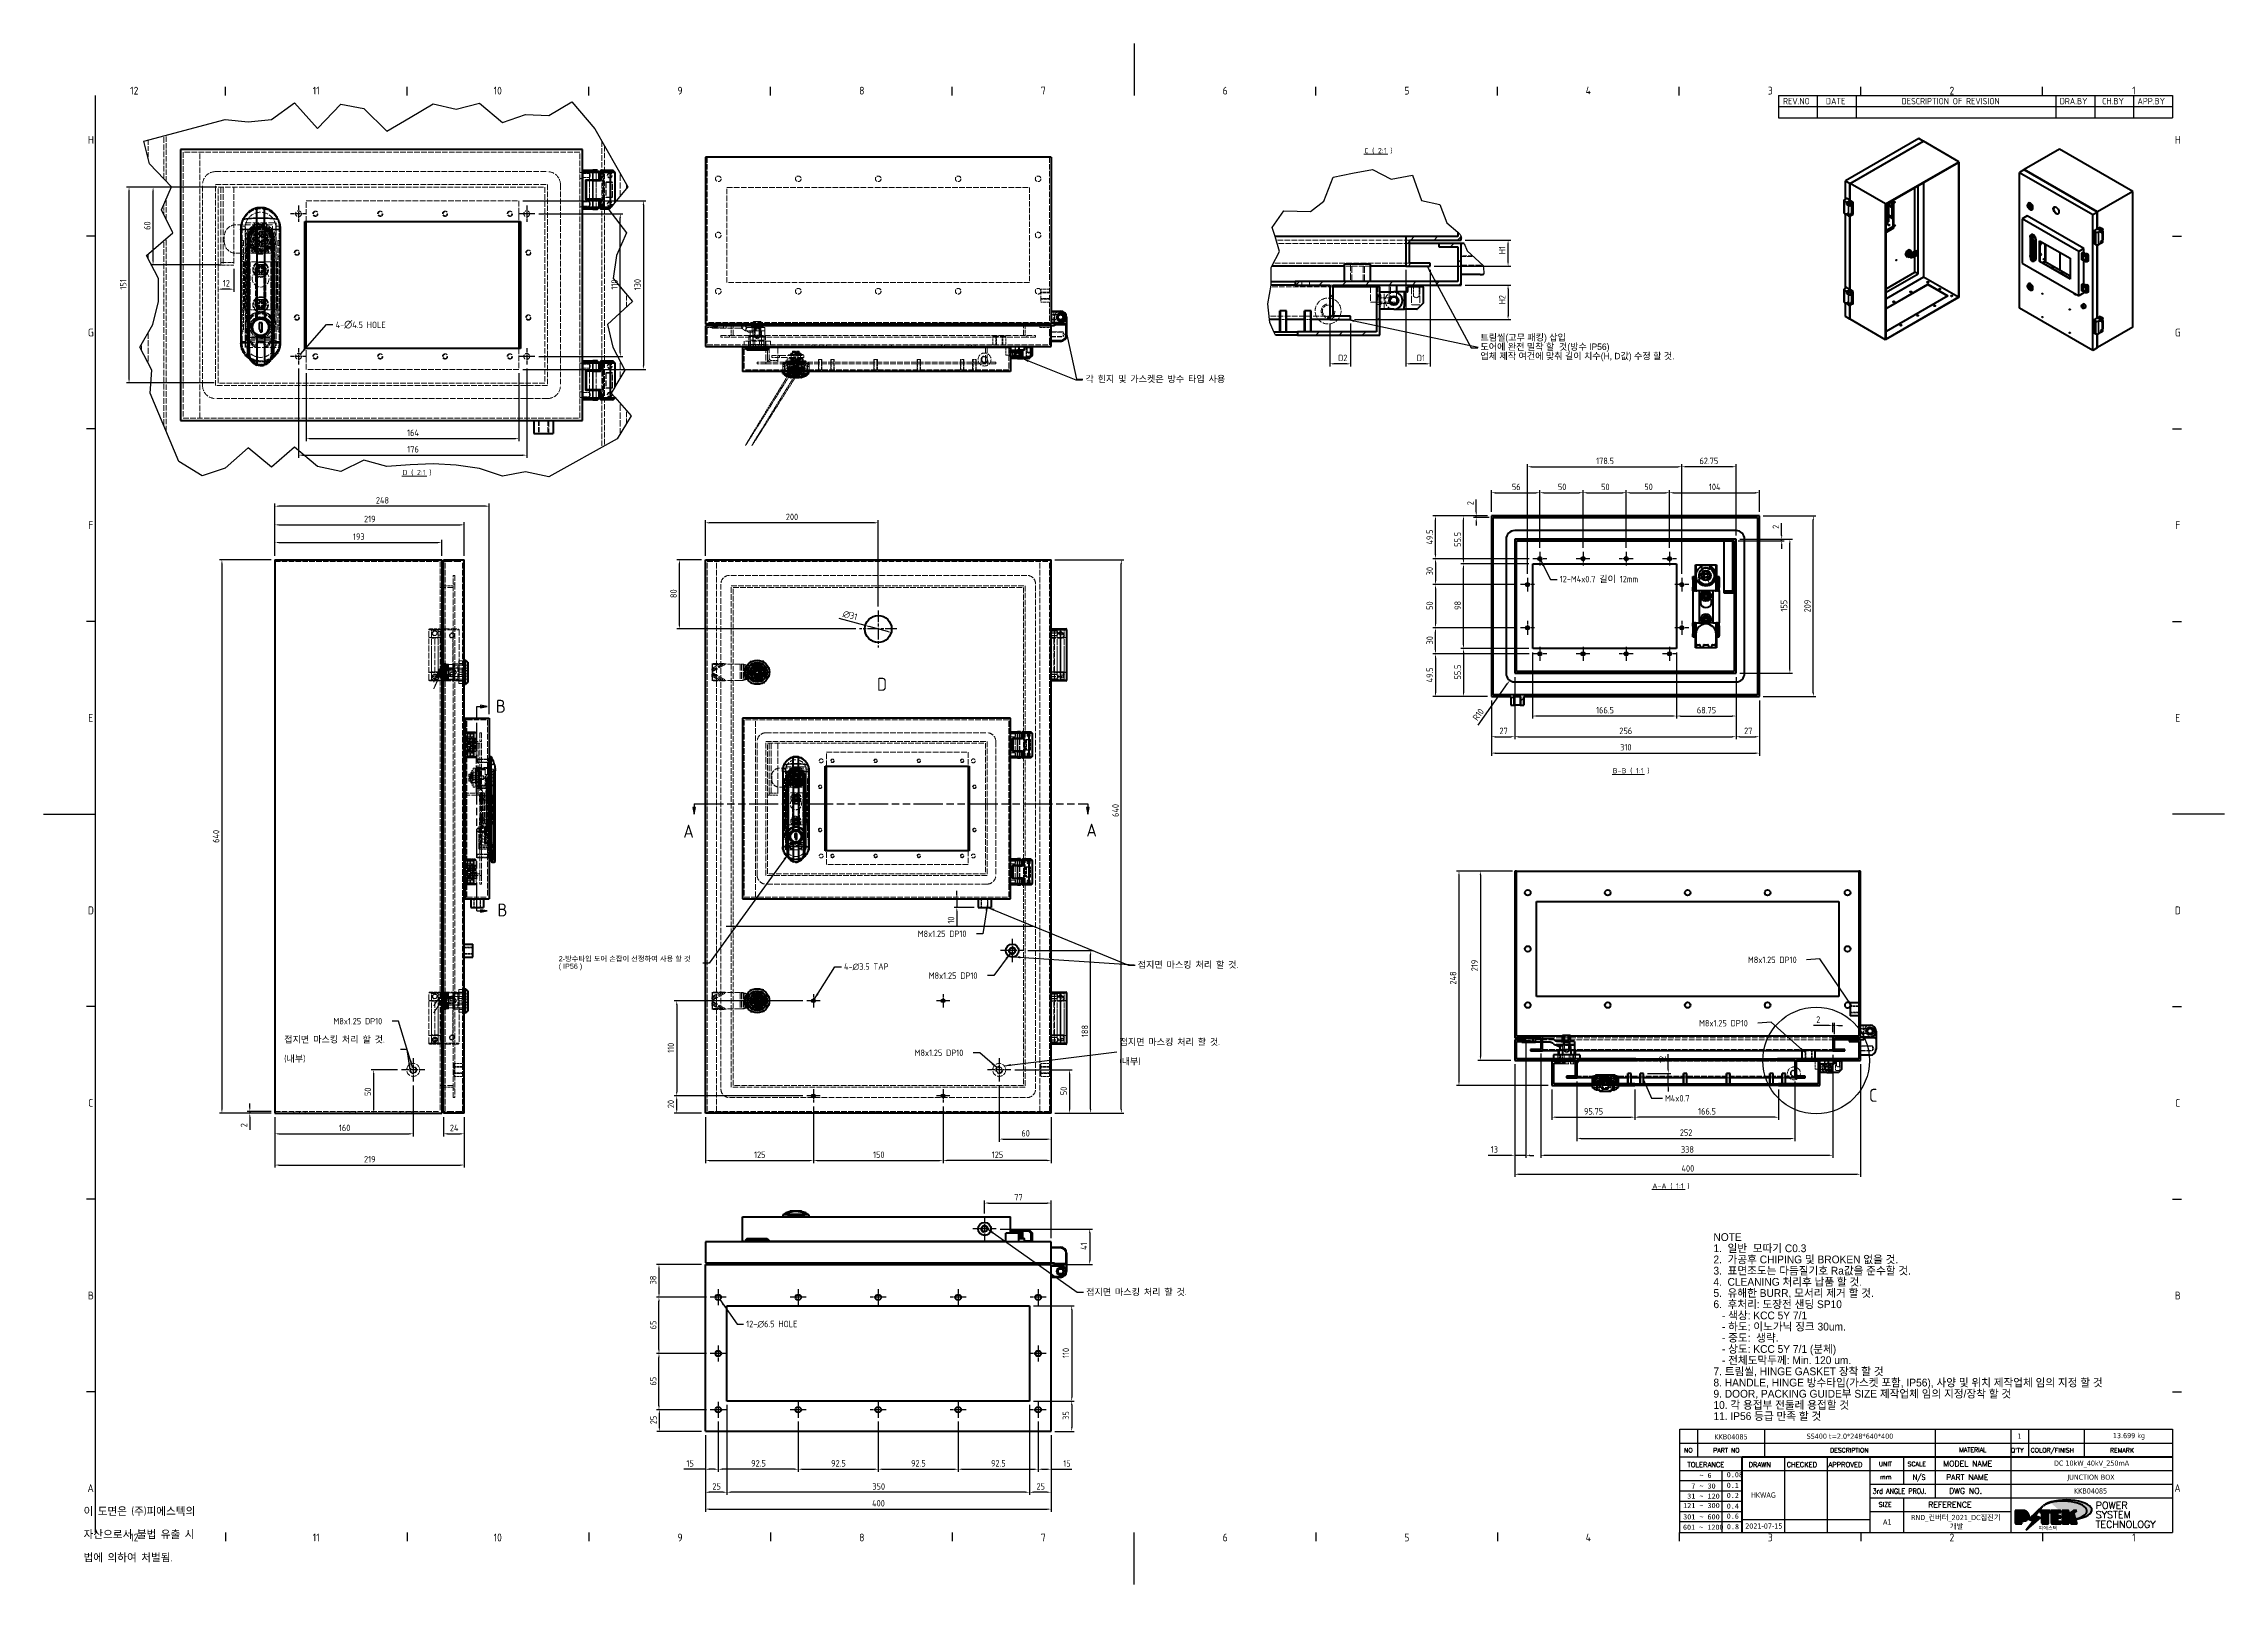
# Model space of a CAD drawing. Header units: millimetres. Extents: x 0 to 2523, y 0 to 1782.
import ezdxf
from ezdxf.enums import TextEntityAlignment as Align

# ---------------------------------------------------------------- set-up
doc = ezdxf.new("R2010")
doc.units = ezdxf.units.MM
doc.header["$LTSCALE"] = 3
for name, pattern in [('CHAIN', [0.3543, 0.2362, -0.0295, 0.0591, -0.0295]), ('DASHED', [0.2067, 0.1654, -0.0413]), ('DOUBLE_DASH_CHAIN', [1.2403, 0.6614, -0.0827, 0.1654, -0.0827, 0.1654, -0.0827])]:
    doc.linetypes.add(name, pattern=pattern)
doc.layers.get('0').update_dxf_attribs({"color": 3, "lineweight": 25})
for name, color, linetype, lineweight in [('가려진 것(ISO)', 2, 'DASHED', 18), ('가려진 좁은 것(ISO)', 2, 'DASHED', 18), ('가시적인 것(ISO)', 3, 'Continuous', 40), ('가시적인 좁은 것(ISO)', 3, 'Continuous', 35), ('경계(ISO)', 7, 'Continuous', 25), ('기호(ISO)', 5, 'Continuous', 25), ('끊기 선(JIS)', 7, 'Continuous', 25), ('단면선(ISO)', 7, 'CHAIN', 25), ('상세 경계(JIS)', 7, 'Continuous', 25), ('제목(ISO)', 5, 'Continuous', 50), ('중심 표식(ISO)', 1, 'Continuous', 25), ('치수(ISO)', 2, 'Continuous', 25), ('해치(ISO)', 7, 'Continuous', 18)]:
    doc.layers.add(name, color=color, linetype=linetype, lineweight=lineweight)
doc.styles.add('HAN_291', font='')
doc.styles.add('HAN_370', font='', dxfattribs={"width": 2})
doc.styles.add('ISO Proportional', font='arial.ttf')
doc.styles.add('ISO ProportionalPSTEK', font='isocp.shx')
doc.styles.add('RC_284', font='ROMANC.shx')
doc.styles.add('RC_287', font='ROMANC.shx')
doc.styles.add('RC_292', font='ROMANC.shx')
doc.styles.add('ROMANT_294', font='romant.shx')
doc.styles.add('문자 텍스트_PSTEK_POSCO', font='isocp.shx')
doc.styles.add('부품번호텍스트_PSTEK_POSCO', font='isocp.shx')
doc.styles.add('치수 텍스트_PSTEK_POSCO', font='isocp.shx')
doc.styles.add('텍스트 스타일198', font='tahoma.ttf')
doc.styles.add('텍스트 스타일333', font='ROMANC.shx', dxfattribs={"width": 0.8})
doc.styles.add('텍스트 스타일512', font='isocp.shx')
doc.styles.get('HAN_291').set_extended_font_data('GulimChe')
doc.styles.get('HAN_370').set_extended_font_data('GulimChe')
doc.dimstyles.new('치수_PSTEK_POSCO', dxfattribs={"dimscale": 3, "dimtxt": 2.5, "dimasz": 1.5, "dimexe": 1, "dimexo": 1.5, "dimgap": 1, "dimtad": 1, "dimrnd": 1e-08, "dimdsep": 46, "dimtxsty": '치수 텍스트_PSTEK_POSCO', "dimcen": 0.09, "dimdle": 10, "dimclrd": 7, "dimclre": 7, "dimclrt": 2, "dimadec": 1, "dimazin": 2, "dimtfac": 1, "dimtmove": 0, "dimatfit": 3, "dimfxl": 0, "dimtolj": 1, "dimlwd": -1, "dimlwe": -1, "dimarcsym": 0})
doc.dimstyles.new('치수_PSTEK_POSCO$7', dxfattribs={"dimscale": 3, "dimtxt": 2.5, "dimasz": 2.5, "dimexe": 1, "dimexo": 1.5, "dimgap": 1, "dimtad": 1, "dimrnd": 1e-08, "dimdsep": 46, "dimtxsty": '치수 텍스트_PSTEK_POSCO', "dimcen": 0.09, "dimdle": 10, "dimclrd": 7, "dimclre": 7, "dimclrt": 2, "dimadec": 1, "dimazin": 2, "dimtfac": 1, "dimtmove": 0, "dimatfit": 3, "dimfxl": 0, "dimtolj": 1, "dimlwd": -1, "dimlwe": -1, "dimarcsym": 0})
pattern_1 = [(45, (0, 0), (-6.735192, 6.735192), [])]
pattern_2 = [(120.00018, (0, 0), (-8.248877, -4.762525), [])]
pattern_3 = [(60, (0, 0), (-8.24889, 4.762503), [])]
pattern_4 = [(135.0002, (0, 0), (-6.735167, -6.735217), [])]

msp = doc.modelspace()

# ---------------------------------------------------------------- texts
at = {"layer": '기호(ISO)', "color": 7, "char_height": 6, "attachment_point": 7, "style": '텍스트 스타일512'}
for s, insert in [('C ( 2:1 )', (1527.9313, 1654.6711)), ('D ( 2:1 )', (415.209, 1282.4359)), ('B-B ( 1:1 )', (1815.3577, 937.4742)), ('A-A ( 1:1 )', (1861.1479, 457.1918))]:
    msp.add_mtext(s, dxfattribs=dict(at, insert=insert))
at = {"layer": '기호(ISO)', "color": 2, "attachment_point": 4, "style": '치수 텍스트_PSTEK_POSCO'}
for s, insert, char_height, width, line_spacing_factor in [('{4-\\fAIGDT|b0|i0;\\H9.0000;n\\fisocp|b0|i0;\\H7.5000;4.5 HOLE}', (337.7961, 1457.2194), 7.5, 66.597495, 0.4375), ('{\\f굴림|b0|i0;\\H7.5000;트림씰(고무 패킹) 삽입 \\P도어에 완전 밀착 할  것(방수 IP56)\\P업체 제작 여건에 맞춰 길이 치수(H, D값) 수정 할 것.}', (1662.2388, 1430.3067), 7.5, 237.743196, 0.86273), ('{M8x1.25 DP10}', (1011.3183, 752.4475), 7.5, 64.825388, 0.4375), ('{\\f굴림|b0|i0;\\H6.0000;2-방수타입 도어 손잡이 선정하여 사용 할 것 \\P( IP56 )}', (595.9438, 718.3732), 6, 163.60312, 0.86273), ('{4-\\fAIGDT|b0|i0;\\H7.5000;n\\fisocp|b0|i0;\\H7.5000;3.5 TAP}', (925.9502, 714.3362), 7.5, 59.84368, 0.4375), ('{M8x1.25 DP10}', (1024.013, 704.0321), 7.5, 64.825388, 0.4375), ('{M8x1.25 DP10}', (1971.7555, 722.3185), 7.5, 64.825388, 0.4375), ('{\\fISOCP|b0|i0;\\H7.5000;접지면 마스킹 처리 할 것.\\P(내부)}', (278.3627, 618.7266), 7.5, 131.594152, 1.78626), ('{M8x1.25 DP10}', (335.3325, 651.3661), 7.5, 64.825388, 0.4375), ('{\\fISOCP|b0|i0;\\H7.5000;접지면 마스킹 처리 할 것. \\P(내부)}', (1244.6553, 615.8167), 7.5, 134.928489, 1.78626), ('{M8x1.25 DP10}', (1915.2594, 649.0335), 7.5, 64.825388, 0.4375), ('{M8x1.25 DP10}', (1007.649, 614.8236), 7.5, 64.825388, 0.4375), ('{12-\\fAIGDT|b0|i0;\\H7.5000;n\\fisocp|b0|i0;\\H7.5000;6.5 HOLE}', (812.8431, 300.9177), 7.5, 67.427707, 0.4375)]:
    msp.add_mtext(s, dxfattribs=dict(at, insert=insert, char_height=char_height, width=width, line_spacing_factor=line_spacing_factor))
at = {"layer": '기호(ISO)', "color": 2, "char_height": 7.5, "attachment_point": 4, "style": '치수 텍스트_PSTEK_POSCO'}
for insert in [(1662.795, 1430.856), (1204.8597, 1393.3177), (1264.8781, 716.3681)]:
    msp.add_mtext('{\\fISOCP|b0|i0;\\H7.5000; }', dxfattribs=dict(at, insert=insert))
for s, insert, width in [('{\\fISOCP|b0|i0;\\H7.5000;각 힌지 및 가스켓은 방수 타입 사용 }', (1205.3131, 1393.8015), 185.40822), ('{12-M4x0.7 길이 12mm}', (1753.9941, 1162.2934), 105.887487), ('{\\fISOCP|b0|i0;\\H7.5000;접지면 마스킹 처리 할 것.}', (1265.8083, 716.3531), 131.594152), ('{M4x0.7}', (1875.7828, 562.1958), 34.516358), ('{\\fISOCP|b0|i0;\\H7.5000;접지면 마스킹 처리 할 것.}', (1206.0817, 337.7955), 131.594152)]:
    msp.add_mtext(s, dxfattribs=dict(at, insert=insert, width=width))
at = {"layer": '기호(ISO)', "color": 7, "insert": (46.1839, 57.4404), "char_height": 9, "width": 154.920158, "attachment_point": 4, "line_spacing_factor": 1.78626, "style": '문자 텍스트_PSTEK_POSCO'}
msp.add_mtext('{이 도면은 (주)피에스텍의\\P자산으로서 불법 유출 시 \\P법에 의하여 처벌됨.}', dxfattribs=at)

# ---------------------------------------------------------------- blocks, each defined once
blk = doc.blocks.new('경계 Default Border')
at = {"layer": '경계(ISO)'}
for p, q in [((70.08, 574), (70.08, 577.4)), ((140.17, 574), (140.17, 577.4)), ((210.25, 574), (210.25, 577.4)), ((280.33, 574), (280.33, 577.4)), ((350.42, 574), (350.42, 577.4)), ((490.58, 574), (490.58, 577.4)), ((560.67, 574), (560.67, 577.4)), ((630.75, 574), (630.75, 577.4)), ((700.83, 574), (700.83, 577.4)), ((770.92, 574), (770.92, 577.4)), ((20, 519.75), (16.6, 519.75)), ((821, 519.75), (824.4, 519.75)), ((20, 445.5), (16.6, 445.5)), ((821, 445.5), (824.4, 445.5)), ((20, 371.25), (16.6, 371.25)), ((821, 371.25), (824.4, 371.25)), ((20, 222.75), (16.6, 222.75)), ((821, 222.75), (824.4, 222.75)), ((20, 148.5), (16.6, 148.5)), ((821, 148.5), (824.4, 148.5)), ((20, 74.25), (16.6, 74.25)), ((821, 74.25), (824.4, 74.25)), ((70.08, 20), (70.08, 16.6)), ((140.17, 20), (140.17, 16.6)), ((210.25, 20), (210.25, 16.6)), ((280.33, 20), (280.33, 16.6)), ((350.42, 20), (350.42, 16.6)), ((490.58, 20), (490.58, 16.6)), ((560.67, 20), (560.67, 16.6)), ((630.75, 20), (630.75, 16.6)), ((700.83, 20), (700.83, 16.6)), ((770.92, 20), (770.92, 16.6))]:
    blk.add_line(p, q, dxfattribs=at)
at = {"layer": '경계(ISO)', "flags": 128}
for points in [[(420.5, 594), (420.5, 574)], [(20, 20), (20, 574)], [(0, 297), (20, 297)], [(841, 297), (821, 297)], [(420.5, 0), (420.5, 20)]]:
    blk.add_lwpolyline(points, dxfattribs=at)
at = {"layer": '경계(ISO)', "color": 2, "char_height": 3, "attachment_point": 7, "style": '문자 텍스트_PSTEK_POSCO'}
for s, insert in [('12', (33.36, 574.37)), ('11', (103.78, 574.4)), ('10', (173.53, 574.37)), ('9', (244.44, 574.37)), ('8', (314.52, 574.37)), ('7', (384.6, 574.39)), ('6', (454.69, 574.37)), ('5', (524.77, 574.37)), ('4', (594.68, 574.4)), ('3', (664.96, 574.37)), ('2', (735, 574.37)), ('1', (805.44, 574.4)), ('H', (17.08, 555.37)), ('H', (821.88, 555.37)), ('G', (17.08, 481.1)), ('G', (821.88, 481.1)), ('F', (17.24, 406.87)), ('F', (822.04, 406.87)), ('E', (17.24, 332.6)), ('E', (822.04, 332.6)), ('D', (17.08, 258.35)), ('D', (821.88, 258.35)), ('C', (17.24, 184.1)), ('C', (822.04, 184.1)), ('B', (17.08, 109.85)), ('B', (821.88, 109.85)), ('A', (16.91, 35.62)), ('A', (821.71, 35.62)), ('12', (33.36, 16.57)), ('11', (103.78, 16.6)), ('10', (173.53, 16.57)), ('9', (244.44, 16.57)), ('8', (314.52, 16.57)), ('7', (384.6, 16.59)), ('6', (454.69, 16.57)), ('5', (524.77, 16.57)), ('4', (594.68, 16.6)), ('3', (664.96, 16.57)), ('2', (735, 16.57)), ('1', (805.44, 16.6))]:
    blk.add_mtext(s, dxfattribs=dict(at, insert=insert))
blk = doc.blocks.new('제목 블록 PSTEK')
h = blk.add_hatch(color=1)
edge = h.paths.add_edge_path(flags=0)
edge.add_line((314.22, 19.61), (314.22, 17))
edge.add_line((314.22, 17), (314.35, 17))
edge.add_arc((314.35, 17.65), 0.651, 270, 360)
edge.add_line((315, 17.65), (315, 18.96))
edge.add_arc((314.35, 18.96), 0.651, 0, 90)
edge.add_line((314.35, 19.61), (314.22, 19.61))
edge = h.paths.add_edge_path()
edge.add_arc((314.98, 18.29), 1.97, 270, 450)
edge.add_line((314.98, 20.26), (311.77, 20.26))
edge.add_line((311.77, 20.26), (311.77, 15.34))
edge.add_line((311.77, 15.34), (314.22, 15.34))
edge.add_line((314.22, 15.34), (314.22, 16.32))
edge.add_line((314.22, 16.32), (314.98, 16.32))
h = blk.add_hatch(color=252)
edge = h.paths.add_edge_path()
edge.add_arc((314.98, 18.29), 1.97, 270, 406.82787)
edge.add_arc((315.16, 18.14), 1.97, -90, 53.56098, ccw=False)
edge.add_line((315.16, 16.17), (314.4, 16.17))
edge.add_line((314.4, 16.17), (314.4, 15.19))
edge.add_line((314.4, 15.19), (311.94, 15.19))
edge.add_line((311.94, 15.19), (311.94, 15.34))
edge.add_line((311.94, 15.34), (314.22, 15.34))
edge.add_line((314.22, 15.34), (314.22, 16.32))
edge.add_line((314.22, 16.32), (314.98, 16.32))
h = blk.add_hatch(color=252)
edge = h.paths.add_edge_path()
edge.add_line((314.4, 19.46), (314.53, 19.46))
edge.add_arc((314.53, 18.81), 0.651, 60.41893, 90, ccw=False)
edge.add_arc((314.35, 18.96), 0.651, 39.96992, 90)
edge.add_line((314.35, 19.61), (314.22, 19.61))
edge.add_line((314.22, 19.61), (314.22, 17))
edge.add_line((314.22, 17), (314.35, 17))
edge.add_arc((314.35, 17.65), 0.651, 270, 274.69308)
edge.add_line((314.4, 17), (314.4, 19.46))
for color, points in [(252, [(317.22, 17.06), (322.03, 21.63), (322.28, 21.94), (317.05, 16.98), (318.75, 16.19), (316, 12.72), (316.34, 13), (318.92, 16.27)]), (5, [(321.62, 17.42), (319.53, 18.25), (322.45, 22.02), (317.22, 17.06), (318.92, 16.27), (316.17, 12.8)]), (1, [(324.48, 19.61), (325.24, 19.61), (325.24, 20.26), (321.23, 20.26), (321.23, 19.61), (321.98, 19.61), (321.98, 15.34), (324.48, 15.34)]), (252, [(321.98, 19.61), (321.4, 19.61), (321.4, 19.46), (321.98, 19.46)]), (252, [(324.66, 19.46), (325.42, 19.46), (325.42, 20.11), (325.24, 20.11), (325.24, 19.61), (324.48, 19.61), (324.48, 15.34), (322.16, 15.34), (322.16, 15.19), (324.66, 15.19)]), (1, [(329.23, 20.26), (325.66, 20.26), (325.66, 15.34), (329.36, 15.34), (329.36, 15.99), (328.11, 15.99), (328.11, 17.56), (329.23, 17.56), (329.23, 18.26), (328.11, 18.26), (328.11, 19.61), (329.23, 19.61)]), (252, [(328.29, 19.46), (329.41, 19.46), (329.41, 20.11), (329.23, 20.11), (329.23, 19.61), (328.11, 19.61), (328.11, 18.26), (328.29, 18.26)]), (252, [(328.29, 17.42), (329.41, 17.42), (329.41, 18.11), (329.23, 18.11), (329.23, 17.56), (328.11, 17.56), (328.11, 15.99), (328.29, 15.99)]), (1, [(332.33, 20.26), (329.86, 20.26), (329.86, 15.34), (332.33, 15.34), (332.33, 17.43), (333.07, 15.34), (335.49, 15.34), (334.25, 19.31), (335.44, 20.26), (334.31, 20.26), (332.33, 19)]), (252, [(332.51, 16.93), (332.33, 17.43), (332.33, 15.34), (330.04, 15.34), (330.04, 15.19), (332.51, 15.19)]), (252, [(332.51, 20.11), (332.33, 20.11), (332.33, 19), (332.51, 19.11)]), (252, [(335.62, 20.11), (335.25, 20.11), (334.25, 19.31), (335.49, 15.34), (333.2, 15.34), (333.25, 15.19), (335.66, 15.19), (334.43, 19.16)]), (252, [(329.54, 15.85), (329.36, 15.85), (329.36, 15.34), (325.83, 15.34), (325.83, 15.19), (329.54, 15.19)])]:
    blk.add_hatch(color=color).paths.add_polyline_path(points)
at = {"layer": '해치(ISO)'}
h = blk.add_hatch(color=140, dxfattribs=at)
edge = h.paths.add_edge_path()
edge.add_ellipse((330.37, 20.16), major_axis=(9.1, 0), ratio=0.40699, start_angle=301.30985, end_angle=507.74369)
edge.add_ellipse((331.53, 20.46), major_axis=(-9.82, 0), ratio=0.39426, start_angle=111.51207, end_angle=334.47025, ccw=False)
edge.add_line((335.14, 16.86), (335.1, 16.99))
at = {"color": 180}
for p, q in [((182.48, 11.79), (182.48, 51.57)), ((182.48, 51.57), (372.48, 51.57)), ((189.27, 51.57), (189.27, 41.01)), ((215.22, 41.01), (215.22, 51.57)), ((280.88, 51.57), (280.88, 41.01)), ((310.09, 51.57), (310.09, 41.01)), ((316.9, 51.57), (316.9, 41.01)), ((338.46, 51.57), (338.46, 41.01)), ((372.48, 51.57), (372.48, 11.79)), ((182.48, 46.29), (372.48, 46.29)), ((182.48, 41.01), (206.45, 41.01)), ((182.48, 35.73), (206.45, 35.73)), ((198.86, 12.03), (198.86, 35.73)), ((206.45, 35.73), (372.48, 35.73)), ((222.94, 11.79), (222.94, 41.01)), ((239.43, 11.79), (239.43, 41.01)), ((255.92, 11.79), (255.92, 41.01)), ((268.69, 41.01), (268.69, 30.45)), ((280.88, 41.01), (280.88, 25.17)), ((310.09, 41.01), (310.09, 11.79)), ((182.48, 31.78), (206.45, 31.78)), ((182.48, 27.83), (206.45, 27.83)), ((255.92, 30.45), (372.48, 30.45)), ((182.48, 23.88), (206.45, 23.88)), ((182.48, 19.93), (206.45, 19.93)), ((255.92, 25.17), (372.48, 25.17)), ((255.92, 19.89), (310.09, 19.89)), ((268.69, 25.17), (268.69, 11.79)), ((182.48, 15.98), (206.45, 15.98)), ((182.48, 11.79), (372.48, 11.79)), ((206.45, 16.74), (255.92, 16.74))]:
    blk.add_line(p, q, dxfattribs=at)
at = {"color": 7, "lineweight": 50}
for p, q in [((206.45, 11.79), (206.45, 41.01)), ((206.45, 41.01), (372.48, 41.01))]:
    blk.add_line(p, q, dxfattribs=at)
at = {"color": 7}
for p, q in [((314.98, 20.26), (311.77, 20.26)), ((311.77, 20.26), (311.77, 15.34)), ((314.98, 20.26), (311.77, 20.26)), ((311.77, 20.26), (311.77, 15.34)), ((314.22, 17), (314.22, 19.61)), ((314.22, 19.61), (314.35, 19.61)), ((314.35, 19.61), (314.22, 19.61)), ((314.22, 19.61), (314.22, 17)), ((314.22, 17), (314.22, 19.61)), ((314.22, 19.61), (314.35, 19.61)), ((314.35, 17), (314.22, 17)), ((314.22, 17), (314.35, 17)), ((314.35, 17), (314.22, 17)), ((314.4, 19.46), (314.53, 19.46)), ((314.4, 17), (314.4, 19.46)), ((315, 18.96), (315, 17.65)), ((315, 18.96), (315, 17.65)), ((316.17, 12.8), (321.62, 17.42)), ((322.28, 21.94), (317.05, 16.98)), ((317.05, 16.98), (318.75, 16.19)), ((322.45, 22.02), (317.22, 17.06)), ((317.22, 17.06), (322.03, 21.63)), ((318.92, 16.27), (317.22, 17.06)), ((317.22, 17.06), (318.92, 16.27)), ((319.53, 18.25), (322.45, 22.02)), ((321.62, 17.42), (319.53, 18.25)), ((325.24, 20.26), (321.23, 20.26)), ((321.23, 20.26), (321.23, 19.61)), ((325.24, 20.26), (321.23, 20.26)), ((321.23, 20.26), (321.23, 19.61)), ((321.23, 19.61), (321.98, 19.61)), ((321.23, 19.61), (321.98, 19.61)), ((321.4, 19.61), (321.4, 19.46)), ((321.98, 19.61), (321.4, 19.61)), ((321.4, 19.46), (321.98, 19.46)), ((321.98, 19.61), (321.98, 15.34)), ((321.98, 19.46), (321.98, 19.61)), ((321.98, 19.61), (321.98, 15.34)), ((322.03, 21.63), (322.28, 21.94)), ((324.48, 19.61), (325.24, 19.61)), ((324.48, 15.34), (324.48, 19.61)), ((325.24, 19.61), (324.48, 19.61)), ((324.48, 19.61), (324.48, 15.34)), ((324.48, 19.61), (325.24, 19.61)), ((324.48, 15.34), (324.48, 19.61)), ((324.66, 19.46), (325.42, 19.46)), ((324.66, 15.19), (324.66, 19.46)), ((325.24, 19.61), (325.24, 20.26)), ((325.24, 19.61), (325.24, 20.26)), ((325.42, 20.11), (325.24, 20.11)), ((325.24, 20.11), (325.24, 19.61)), ((325.42, 19.46), (325.42, 20.11)), ((329.23, 20.26), (325.66, 20.26)), ((325.66, 20.26), (325.66, 15.34)), ((325.66, 20.26), (325.66, 15.34)), ((329.23, 20.26), (325.66, 20.26)), ((328.11, 18.26), (328.11, 19.61)), ((328.11, 19.61), (329.23, 19.61)), ((329.23, 19.61), (328.11, 19.61)), ((328.11, 19.61), (328.11, 18.26)), ((328.11, 18.26), (328.11, 19.61)), ((328.11, 19.61), (329.23, 19.61)), ((329.23, 18.26), (328.11, 18.26)), ((328.11, 18.26), (328.29, 18.26)), ((329.23, 18.26), (328.11, 18.26)), ((328.11, 17.56), (329.23, 17.56)), ((328.11, 15.99), (328.11, 17.56)), ((329.23, 17.56), (328.11, 17.56)), ((328.11, 17.56), (328.11, 15.99)), ((328.11, 17.56), (329.23, 17.56)), ((328.11, 15.99), (328.11, 17.56)), ((328.29, 18.26), (328.29, 19.46)), ((328.29, 19.46), (329.41, 19.46)), ((328.29, 15.99), (328.29, 17.42)), ((328.29, 17.42), (329.41, 17.42)), ((329.23, 19.61), (329.23, 20.26)), ((329.23, 19.61), (329.23, 20.26)), ((329.41, 20.11), (329.23, 20.11)), ((329.23, 20.11), (329.23, 19.61)), ((329.23, 17.56), (329.23, 18.26)), ((329.23, 17.56), (329.23, 18.26)), ((329.41, 18.11), (329.23, 18.11)), ((329.23, 18.11), (329.23, 17.56)), ((329.41, 19.46), (329.41, 20.11)), ((329.41, 17.42), (329.41, 18.11)), ((332.33, 20.26), (329.86, 20.26)), ((329.86, 20.26), (329.86, 15.34)), ((329.86, 20.26), (329.86, 15.34)), ((332.33, 20.26), (329.86, 20.26)), ((334.31, 20.26), (332.33, 19)), ((332.33, 19), (332.33, 20.26)), ((334.31, 20.26), (332.33, 19)), ((332.33, 19), (332.33, 20.26)), ((332.51, 20.11), (332.33, 20.11)), ((332.33, 20.11), (332.33, 19)), ((332.33, 19), (332.51, 19.11)), ((332.33, 17.43), (333.07, 15.34)), ((332.33, 15.34), (332.33, 17.43)), ((332.51, 16.93), (332.33, 17.43)), ((332.33, 17.43), (332.33, 15.34)), ((332.33, 17.43), (333.07, 15.34)), ((332.33, 15.34), (332.33, 17.43)), ((332.51, 19.11), (332.51, 20.11)), ((332.51, 15.19), (332.51, 16.93)), ((334.25, 19.31), (335.44, 20.26)), ((334.25, 19.31), (335.44, 20.26)), ((335.25, 20.11), (334.25, 19.31)), ((335.49, 15.34), (334.25, 19.31)), ((334.25, 19.31), (335.49, 15.34)), ((335.49, 15.34), (334.25, 19.31)), ((335.44, 20.26), (334.31, 20.26)), ((335.44, 20.26), (334.31, 20.26)), ((334.43, 19.16), (335.62, 20.11)), ((335.66, 15.19), (334.43, 19.16)), ((335.62, 20.11), (335.25, 20.11)), ((345.04, 17.5), (344.99, 17.69)), ((311.77, 15.34), (314.22, 15.34)), ((311.77, 15.34), (314.22, 15.34)), ((314.22, 15.34), (311.94, 15.34)), ((311.94, 15.34), (311.94, 15.19)), ((311.94, 15.19), (314.4, 15.19)), ((314.22, 16.32), (314.98, 16.32)), ((314.22, 15.34), (314.22, 16.32)), ((314.98, 16.32), (314.22, 16.32)), ((314.22, 16.32), (314.22, 15.34)), ((314.22, 16.32), (314.98, 16.32)), ((314.22, 15.34), (314.22, 16.32)), ((314.4, 16.17), (315.16, 16.17)), ((314.4, 15.19), (314.4, 16.17)), ((318.75, 16.19), (316, 12.72)), ((316, 12.72), (316.34, 13)), ((318.92, 16.27), (316.17, 12.8)), ((316.34, 13), (318.92, 16.27)), ((321.98, 15.34), (324.48, 15.34)), ((321.98, 15.34), (324.48, 15.34)), ((324.48, 15.34), (322.16, 15.34)), ((322.16, 15.34), (322.16, 15.19)), ((322.16, 15.19), (324.66, 15.19)), ((325.66, 15.34), (329.36, 15.34)), ((325.66, 15.34), (329.36, 15.34)), ((329.36, 15.34), (325.83, 15.34)), ((325.83, 15.34), (325.83, 15.19)), ((325.83, 15.19), (329.54, 15.19)), ((329.36, 15.99), (328.11, 15.99)), ((328.11, 15.99), (328.29, 15.99)), ((329.36, 15.99), (328.11, 15.99)), ((329.36, 15.34), (329.36, 15.99)), ((329.36, 15.34), (329.36, 15.99)), ((329.54, 15.85), (329.36, 15.85)), ((329.36, 15.85), (329.36, 15.34)), ((329.54, 15.19), (329.54, 15.85)), ((329.86, 15.34), (332.33, 15.34)), ((329.86, 15.34), (332.33, 15.34)), ((332.33, 15.34), (330.04, 15.34)), ((330.04, 15.34), (330.04, 15.19)), ((330.04, 15.19), (332.51, 15.19)), ((333.07, 15.34), (335.49, 15.34)), ((333.07, 15.34), (335.49, 15.34)), ((335.49, 15.34), (333.2, 15.34)), ((333.2, 15.34), (333.25, 15.19)), ((333.25, 15.19), (335.66, 15.19))]:
    blk.add_line(p, q, dxfattribs=at)
at = {"color": 1}
for p, q in [((314.98, 20.26), (311.77, 20.26)), ((311.77, 20.26), (311.77, 15.34)), ((314.22, 17), (314.22, 19.61)), ((314.22, 19.61), (314.35, 19.61)), ((314.35, 17), (314.22, 17)), ((315, 18.96), (315, 17.65)), ((325.24, 20.26), (321.23, 20.26)), ((321.23, 20.26), (321.23, 19.61)), ((321.23, 19.61), (321.98, 19.61)), ((321.98, 19.61), (321.98, 15.34)), ((324.48, 19.61), (325.24, 19.61)), ((324.48, 15.34), (324.48, 19.61)), ((325.24, 19.61), (325.24, 20.26)), ((329.23, 20.26), (325.66, 20.26)), ((325.66, 20.26), (325.66, 15.34)), ((328.11, 18.26), (328.11, 19.61)), ((328.11, 19.61), (329.23, 19.61)), ((329.23, 18.26), (328.11, 18.26)), ((328.11, 17.56), (329.23, 17.56)), ((328.11, 15.99), (328.11, 17.56)), ((329.23, 19.61), (329.23, 20.26)), ((329.23, 17.56), (329.23, 18.26)), ((332.33, 20.26), (329.86, 20.26)), ((329.86, 20.26), (329.86, 15.34)), ((334.31, 20.26), (332.33, 19)), ((332.33, 19), (332.33, 20.26)), ((332.33, 17.43), (333.07, 15.34)), ((332.33, 15.34), (332.33, 17.43)), ((334.25, 19.31), (335.44, 20.26)), ((335.49, 15.34), (334.25, 19.31)), ((335.44, 20.26), (334.31, 20.26)), ((311.77, 15.34), (314.22, 15.34)), ((314.22, 16.32), (314.98, 16.32)), ((314.22, 15.34), (314.22, 16.32)), ((321.98, 15.34), (324.48, 15.34)), ((325.66, 15.34), (329.36, 15.34)), ((329.36, 15.99), (328.11, 15.99)), ((329.36, 15.34), (329.36, 15.99)), ((329.86, 15.34), (332.33, 15.34)), ((333.07, 15.34), (335.49, 15.34))]:
    blk.add_line(p, q, dxfattribs=at)
at = {"color": 5}
for p, q in [((316.17, 12.8), (321.62, 17.42)), ((322.45, 22.02), (317.22, 17.06)), ((317.22, 17.06), (318.92, 16.27)), ((319.53, 18.25), (322.45, 22.02)), ((321.62, 17.42), (319.53, 18.25)), ((318.92, 16.27), (316.17, 12.8))]:
    blk.add_line(p, q, dxfattribs=at)
at = {"color": 7}
for centre, radius, start, end in [((314.35, 18.96), 0.651, 0, 90), ((314.35, 18.96), 0.651, 39.96992, 90), ((314.35, 18.96), 0.651, 0, 90), ((314.35, 17.65), 0.651, 270, 0), ((314.35, 17.65), 0.651, 270, 0), ((314.35, 17.65), 0.651, 270, 274.69308), ((314.53, 18.81), 0.651, 60.41893, 90), ((314.98, 18.29), 1.97, 270, 90), ((314.98, 18.29), 1.97, 270, 90), ((314.98, 18.29), 1.97, 270, 46.82787), ((315.16, 18.14), 1.97, 270, 53.56098)]:
    blk.add_arc(centre, radius, start, end, dxfattribs=at)
at = {"color": 1}
for centre, radius, start, end in [((314.35, 18.96), 0.651, 0, 90), ((314.35, 17.65), 0.651, 270, 0), ((314.98, 18.29), 1.97, 270, 90)]:
    blk.add_arc(centre, radius, start, end, dxfattribs=at)
at = {"layer": '제목(ISO)', "lineweight": 18}
blk.add_line((182.48, 35.73), (182.48, 11.79), dxfattribs=at)
at = {"layer": '제목(ISO)'}
for p, q in [((314.98, 20.26), (311.77, 20.26)), ((311.77, 20.26), (311.77, 15.34)), ((314.22, 17), (314.22, 19.61)), ((314.22, 19.61), (314.35, 19.61)), ((314.35, 19.61), (314.22, 19.61)), ((314.22, 19.61), (314.22, 17)), ((314.35, 17), (314.22, 17)), ((314.22, 17), (314.35, 17)), ((314.4, 19.46), (314.53, 19.46)), ((314.4, 17), (314.4, 19.46)), ((315, 18.96), (315, 17.65)), ((316.17, 12.8), (321.62, 17.42)), ((322.28, 21.94), (317.05, 16.98)), ((317.05, 16.98), (318.75, 16.19)), ((322.45, 22.02), (317.22, 17.06)), ((317.22, 17.06), (322.03, 21.63)), ((317.22, 17.06), (318.92, 16.27)), ((318.92, 16.27), (317.22, 17.06)), ((319.53, 18.25), (322.45, 22.02)), ((321.62, 17.42), (319.53, 18.25)), ((325.24, 20.26), (321.23, 20.26)), ((321.23, 20.26), (321.23, 19.61)), ((321.23, 19.61), (321.98, 19.61)), ((321.98, 19.61), (321.4, 19.61)), ((321.4, 19.61), (321.4, 19.46)), ((321.4, 19.46), (321.98, 19.46)), ((321.98, 19.61), (321.98, 15.34)), ((321.98, 19.46), (321.98, 19.61)), ((322.03, 21.63), (322.28, 21.94)), ((324.48, 19.61), (325.24, 19.61)), ((324.48, 15.34), (324.48, 19.61)), ((325.24, 19.61), (324.48, 19.61)), ((324.48, 19.61), (324.48, 15.34)), ((324.66, 19.46), (325.42, 19.46)), ((324.66, 15.19), (324.66, 19.46)), ((325.24, 19.61), (325.24, 20.26)), ((325.42, 20.11), (325.24, 20.11)), ((325.24, 20.11), (325.24, 19.61)), ((325.42, 19.46), (325.42, 20.11)), ((329.23, 20.26), (325.66, 20.26)), ((325.66, 20.26), (325.66, 15.34)), ((328.11, 18.26), (328.11, 19.61)), ((328.11, 19.61), (329.23, 19.61)), ((329.23, 19.61), (328.11, 19.61)), ((328.11, 19.61), (328.11, 18.26)), ((329.23, 18.26), (328.11, 18.26)), ((328.11, 18.26), (328.29, 18.26)), ((328.11, 15.99), (328.11, 17.56)), ((328.11, 17.56), (329.23, 17.56)), ((329.23, 17.56), (328.11, 17.56)), ((328.11, 17.56), (328.11, 15.99)), ((328.29, 19.46), (329.41, 19.46)), ((328.29, 18.26), (328.29, 19.46)), ((328.29, 17.42), (329.41, 17.42)), ((328.29, 15.99), (328.29, 17.42)), ((329.23, 19.61), (329.23, 20.26)), ((329.41, 20.11), (329.23, 20.11)), ((329.23, 20.11), (329.23, 19.61)), ((329.23, 17.56), (329.23, 18.26)), ((329.41, 18.11), (329.23, 18.11)), ((329.23, 18.11), (329.23, 17.56)), ((329.41, 19.46), (329.41, 20.11)), ((329.41, 17.42), (329.41, 18.11)), ((332.33, 20.26), (329.86, 20.26)), ((329.86, 20.26), (329.86, 15.34)), ((334.31, 20.26), (332.33, 19)), ((332.33, 19), (332.33, 20.26)), ((332.51, 20.11), (332.33, 20.11)), ((332.33, 20.11), (332.33, 19)), ((332.33, 19), (332.51, 19.11)), ((332.33, 15.34), (332.33, 17.43)), ((332.33, 17.43), (333.07, 15.34)), ((332.51, 16.93), (332.33, 17.43)), ((332.33, 17.43), (332.33, 15.34)), ((332.51, 19.11), (332.51, 20.11)), ((332.51, 15.19), (332.51, 16.93)), ((334.25, 19.31), (335.44, 20.26)), ((335.25, 20.11), (334.25, 19.31)), ((335.49, 15.34), (334.25, 19.31)), ((334.25, 19.31), (335.49, 15.34)), ((335.44, 20.26), (334.31, 20.26)), ((334.43, 19.16), (335.62, 20.11)), ((335.66, 15.19), (334.43, 19.16)), ((335.62, 20.11), (335.25, 20.11)), ((311.77, 15.34), (314.22, 15.34)), ((314.22, 15.34), (311.94, 15.34)), ((311.94, 15.34), (311.94, 15.19)), ((311.94, 15.19), (314.4, 15.19)), ((314.22, 15.34), (314.22, 16.32)), ((314.22, 16.32), (314.98, 16.32)), ((314.98, 16.32), (314.22, 16.32)), ((314.22, 16.32), (314.22, 15.34)), ((314.4, 15.19), (314.4, 16.17)), ((314.4, 16.17), (315.16, 16.17)), ((318.75, 16.19), (316, 12.72)), ((316, 12.72), (316.34, 13)), ((318.92, 16.27), (316.17, 12.8)), ((316.34, 13), (318.92, 16.27)), ((321.98, 15.34), (324.48, 15.34)), ((324.48, 15.34), (322.16, 15.34)), ((322.16, 15.34), (322.16, 15.19)), ((322.16, 15.19), (324.66, 15.19)), ((325.66, 15.34), (329.36, 15.34)), ((329.36, 15.34), (325.83, 15.34)), ((325.83, 15.34), (325.83, 15.19)), ((325.83, 15.19), (329.54, 15.19)), ((329.36, 15.99), (328.11, 15.99)), ((328.11, 15.99), (328.29, 15.99)), ((329.36, 15.34), (329.36, 15.99)), ((329.54, 15.85), (329.36, 15.85)), ((329.36, 15.85), (329.36, 15.34)), ((329.54, 15.19), (329.54, 15.85)), ((329.86, 15.34), (332.33, 15.34)), ((332.33, 15.34), (330.04, 15.34)), ((330.04, 15.34), (330.04, 15.19)), ((330.04, 15.19), (332.51, 15.19)), ((333.07, 15.34), (335.49, 15.34)), ((335.49, 15.34), (333.2, 15.34)), ((333.2, 15.34), (333.25, 15.19)), ((333.25, 15.19), (335.66, 15.19))]:
    blk.add_line(p, q, dxfattribs=at)
at = {"layer": '제목(ISO)', "color": 4}
blk.add_line((335.14, 16.86), (335.1, 16.99), dxfattribs=at)
at = {"layer": '제목(ISO)'}
for centre, radius, start, end in [((314.35, 18.96), 0.651, 0, 90), ((314.35, 18.96), 0.651, 39.96992, 90), ((314.35, 17.65), 0.651, 270, 0), ((314.35, 17.65), 0.651, 270, 274.69308), ((314.53, 18.81), 0.651, 60.41893, 90), ((314.98, 18.29), 1.97, 46.82787, 90), ((314.98, 18.29), 1.97, 270, 46.82787), ((314.98, 18.29), 1.97, 270, 46.82787), ((315.16, 18.14), 1.97, 270, 53.56098)]:
    blk.add_arc(centre, radius, start, end, dxfattribs=at)
at = {"layer": '제목(ISO)', "color": 4}
for centre, major_axis, ratio, start_param, end_param in [((331.53, 20.46), (9.82, 0), 0.39426, 5.087845, 8.9792), ((330.37, 20.16), (9.1, 0), 0.40699, 5.258849, 8.861799)]:
    blk.add_ellipse(centre, major_axis=major_axis, ratio=ratio, start_param=start_param, end_param=end_param, dxfattribs=at)
at = {"color": 2}
for s, height, style, p in [('NO', 1.742, 'RC_284', (184.14, 42.62)), ('PART NO', 1.742, 'RC_284', (195.34, 42.62)), ('DESCRIPTION', 1.7424, 'RC_284', (240.4, 42.62)), ("Q'TY", 1.742, 'RC_284', (310.14, 42.62)), ('COLOR/FINISH', 1.7424, 'RC_284', (317.77, 42.62)), ('REMARK', 1.742, 'RC_284', (348.35, 42.62)), (' TOLERANCE', 1.9, 'RC_287', (184.09, 37.01)), ('    ~ 6', 2, 'HAN_291', (183.77, 32.82)), ('0.08', 2, 'HAN_291', (200.55, 33.1)), ('DRAWN', 1.9, 'RC_287', (208.98, 37.01)), ('CHECKED', 1.9, 'RC_287', (223.69, 37.01)), ('APPROVED', 1.9, 'RC_287', (239.78, 37.01)), ('UNIT', 1.742, 'RC_284', (259.17, 37.34)), ('SCALE', 1.742, 'RC_284', (270.29, 37.34)), ('MODEL NAME', 2.178, 'RC_292', (284.1, 37.25)), ('PART NAME', 2.178, 'RC_292', (285.14, 32.03)), (' 31 ~ 120', 2, 'HAN_291', (183.77, 24.83)), ('  7 ~ 30', 2, 'HAN_291', (183.77, 28.71)), ('0.1', 2, 'HAN_291', (200.55, 28.99)), ('0.2', 2, 'HAN_291', (200.55, 25.11)), ('mm', 1.742, 'RC_284', (259.65, 32.35)), (' DWG NO.', 2.178, 'RC_292', (284.81, 26.75)), ('301 ~ 600', 2, 'HAN_291', (183.77, 16.83)), ('121 ~ 300', 2, 'HAN_291', (183.77, 21.21)), ('0.4', 2, 'HAN_291', (200.55, 21)), ('0.6', 2, 'HAN_291', (200.55, 17.12)), ('SIZE', 1.742, 'RC_284', (259.17, 21.69)), ('REFERENCE', 2.178, 'RC_292', (278.27, 21.43)), ('601 ~ 1200', 2, 'HAN_291', (183.68, 12.85)), ('0.8', 2, 'HAN_291', (200.61, 13.06))]:
    blk.add_text(s, height=height, dxfattribs=dict(at, style=style)).set_placement(p)
at = {"color": 2, "style": 'RC_284'}
blk.add_text('MATERIAL', height=1.742, dxfattribs=at).set_placement((295.48, 43.65), align=Align.MIDDLE_CENTER)
at = {"color": 7, "style": '텍스트 스타일333', "width": 0.8}
blk.add_text('N/S', height=2, dxfattribs=at).set_placement((274.78, 33.09), align=Align.MIDDLE_CENTER)
at = {"color": 2, "style": '텍스트 스타일333', "width": 0.8}
blk.add_text('3rd ANGLE PROJ.', height=2, dxfattribs=at).set_placement((256.84, 26.76))
at = {"color": 7, "style": 'ROMANT_294'}
for s, p in [('POWER', (342.83, 20.97)), ('SYSTEM', (342.83, 17.33)), ('TECHNOLOGY', (342.83, 13.57))]:
    blk.add_text(s, height=2.7, dxfattribs=at).set_placement(p)
at = {"color": 7, "insert": (320.85, 14.21), "char_height": 1.4, "attachment_point": 1, "line_spacing_factor": 0.332, "style": 'HAN_370'}
blk.add_mtext('\\fHY견고딕|b0|i0;\\H1.4000;피에스텍', dxfattribs=at)
at = {"layer": '제목(ISO)', "color": 7, "style": '텍스트 스타일198'}
for tag, p in [('부품_번호_001', (195.81, 47.68)), ('설명_001', (231.36, 47.92)), ("3._Q'TY_001", (312.71, 47.92)), ('질량\\P3;_001', (349.46, 48.16)), ('1._MODEL_NAME_001', (326.77, 37.52)), ('제목_001', (331.9, 32.12)), ('설계자_001', (209.94, 25.23)), ('부품_번호_001', (334.47, 26.81)), ('시트_크기_001', (260.84, 14.83)), ('프로젝트_001', (271.63, 16.57)), ('작성_날짜_001', (207.69, 13.27)), ('프로젝트_002', (286.64, 13.15))]:
    blk.add_attdef(tag, p, '', height=2, dxfattribs=at)
for tag, p in [('재질', (295.48, 48.93)), ('4._COLOR', (327.68, 48.93)), ('점검자', (231.18, 26.23)), ('엔지니어링_승인자', (247.67, 26.23)), ('점검_날짜', (231.18, 14.27)), ('엔지니어링_승인_날짜', (247.67, 14.27))]:
    blk.add_attdef(tag, text='', height=2, dxfattribs=at).set_placement(p, align=Align.MIDDLE_CENTER)
blk = doc.blocks.new('리비전 내역')
at = {"layer": '기호(ISO)'}
for p, q in [((669, 574), (821, 574)), ((669, 574), (669, 569.72)), ((684, 574), (684, 569.72)), ((699, 574), (699, 569.72)), ((776, 574), (776, 569.72)), ((791, 574), (791, 569.72)), ((806, 574), (806, 569.72)), ((821, 574), (821, 569.72)), ((669, 569.72), (821, 569.72)), ((669, 569.72), (669, 565.44)), ((669, 565.44), (821, 565.44)), ((684, 569.72), (684, 565.44)), ((699, 569.72), (699, 565.44)), ((776, 569.72), (776, 565.44)), ((791, 569.72), (791, 565.44)), ((806, 569.72), (806, 565.44)), ((821, 569.72), (821, 565.44))]:
    blk.add_line(p, q, dxfattribs=at)
at = {"layer": '기호(ISO)', "color": 2, "char_height": 2.5, "attachment_point": 7, "style": 'ISO ProportionalPSTEK'}
for s, insert in [('REV.NO', (670.79, 570.58)), ('DATE', (687.31, 570.58)), ('DESCRIPTION OF REVISION', (716.51, 570.58)), ('DRA.BY', (777.48, 570.58)), ('CH.BY', (793.86, 570.58)), ('APP.BY', (807.48, 570.58))]:
    blk.add_mtext(s, dxfattribs=dict(at, insert=insert))
blk = doc.blocks.new('주석-판금')
at = {"layer": '기호(ISO)', "color": 2, "insert": (-79.89, 36.14), "char_height": 3, "width": 195.3201, "attachment_point": 1, "line_spacing_factor": 0.86273, "style": 'ISO Proportional'}
blk.add_mtext('\\f굴림|b0|i0;\\H3.0000;NOTE\\P1.  일반  모따기 C0.3\\P2.  가공후 CHIPING 및 BROKEN 없을 것.\\P3.  표면조도는 다듬질기호 Ra값을 준수할 것.\\P4.  CLEANING 처리후 납품 할 것.\\P5.  유해한 BURR, 모서리 제거 할 것.\\P6.  후처리: 도장전 샌딩 SP10  \\P   - 색상:\\f굴림|b0|i0;\\H3.0000; KCC 5Y 7/1 \\P\\f굴림|b0|i0;\\H3.0000;   - 하도: 이노가닉 징크 30um.\\P   - 중도:  생략.\\P   - 상도: KCC 5Y 7/1 (분체)\\P   - 전체도막두께: Min. 120 um.\\P7. 트림씰, HINGE GASKET 장착 할 것\\P8. HANDLE, HINGE 방수타입(가스켓 포함, IP56), 사양 및 위치 제작업체 임의 지정 할 것\\P9. DOOR, PACKING GUIDE부 SIZE 제작업체 임의 지정/장착 할 것\\P10. 각 용접부 전둘레 용접할 것\\P11. IP56 등급 만족 할 것', dxfattribs=at)
blk = doc.blocks.new('2dTransSection0')
at = {"layer": '단면선(ISO)', "linetype": 'Continuous'}
for p, q in [((250.39, 299.45), (250.89, 296.95)), ((251.39, 299.45), (250.39, 299.45)), ((250.89, 300.95), (254.57, 300.95)), ((250.89, 300.95), (250.89, 299.45)), ((250.89, 299.45), (250.89, 296.95)), ((250.89, 296.95), (251.39, 299.45)), ((399.01, 300.95), (402.69, 300.95)), ((402.19, 299.45), (402.69, 296.95)), ((403.19, 299.45), (402.19, 299.45)), ((402.69, 300.95), (402.69, 299.45)), ((402.69, 299.45), (402.69, 296.95)), ((402.69, 296.95), (403.19, 299.45))]:
    blk.add_line(p, q, dxfattribs=at)
at = {"layer": '단면선(ISO)', "linetype": 'DOUBLE_DASH_CHAIN', "ltscale": 5.686755}
blk.add_line((250.89, 300.95), (402.69, 300.95), dxfattribs=at)
at = {"layer": '단면선(ISO)', "linetype": 'Continuous', "flags": 128}
for points in [[(250.39, 299.45), (250.89, 296.95)], [(402.19, 299.45), (402.69, 296.95)]]:
    blk.add_lwpolyline(points, dxfattribs=at)
at = {"layer": '단면선(ISO)'}
for points in [[(250.39, 299.45), (250.89, 296.95), (251.39, 299.45), (250.39, 299.45)], [(402.19, 299.45), (402.69, 296.95), (403.19, 299.45), (402.19, 299.45)]]:
    blk.add_solid(points, dxfattribs=at)
at = {"layer": '단면선(ISO)', "char_height": 5, "attachment_point": 7, "style": '부품번호텍스트_PSTEK_POSCO'}
for insert in [(246.7, 287.85), (402.13, 288.29)]:
    blk.add_mtext('A', dxfattribs=dict(at, insert=insert))
blk = doc.blocks.new('*D23')
at = {"layer": 'Defpoints', "color": 0}
for p in [(711.9, 267), (771.3, 267), (771.3, 202)]:
    blk.add_point(p, dxfattribs=at)
at = {"layer": '치수(ISO)', "color": 7}
for p, q in [((766.8, 267), (708.9, 267)), ((711.9, 206.5), (711.9, 262.5)), ((766.8, 202), (708.9, 202))]:
    blk.add_line(p, q, dxfattribs=at)
for points in [[(711.2, 262.5), (712.7, 262.5), (711.9, 267)], [(711.2, 206.5), (712.7, 206.5), (711.9, 202)]]:
    blk.add_solid(points, dxfattribs=at)
at = {"layer": '치수(ISO)', "color": 2, "insert": (705.2, 230), "char_height": 7.5, "attachment_point": 4, "rotation": 90, "style": '치수 텍스트_PSTEK_POSCO'}
blk.add_mtext('\\A1;65', dxfattribs=at)
blk = doc.blocks.new('*D24')
at = {"layer": 'Defpoints', "color": 0}
for p in [(1140.6, 212), (1165.6, 177), (1189.4, 177)]:
    blk.add_point(p, dxfattribs=at)
at = {"layer": '치수(ISO)', "color": 7}
for p, q in [((1145.1, 212), (1192.4, 212)), ((1189.4, 207.5), (1189.4, 181.5)), ((1170.1, 177), (1192.4, 177))]:
    blk.add_line(p, q, dxfattribs=at)
for points in [[(1188.7, 207.5), (1190.2, 207.5), (1189.4, 212)], [(1188.7, 181.5), (1190.2, 181.5), (1189.4, 177)]]:
    blk.add_solid(points, dxfattribs=at)
at = {"layer": '치수(ISO)', "color": 2, "insert": (1182.7, 190.3), "char_height": 7.5, "attachment_point": 4, "rotation": 90, "style": '치수 텍스트_PSTEK_POSCO'}
blk.add_mtext('\\A1;35', dxfattribs=at)
blk = doc.blocks.new('*D25')
at = {"layer": 'Defpoints', "color": 0}
for p in [(1140.6, 322), (1140.6, 212), (1189.4, 212)]:
    blk.add_point(p, dxfattribs=at)
at = {"layer": '치수(ISO)', "color": 7}
for p, q in [((1145.1, 322), (1192.4, 322)), ((1189.4, 317.5), (1189.4, 216.5)), ((1145.1, 212), (1192.4, 212))]:
    blk.add_line(p, q, dxfattribs=at)
for points in [[(1188.7, 317.5), (1190.2, 317.5), (1189.4, 322)], [(1188.7, 216.5), (1190.2, 216.5), (1189.4, 212)]]:
    blk.add_solid(points, dxfattribs=at)
at = {"layer": '치수(ISO)', "color": 2, "insert": (1182.7, 261.8), "char_height": 7.5, "attachment_point": 4, "rotation": 90, "style": '치수 텍스트_PSTEK_POSCO'}
blk.add_mtext('\\A1;110', dxfattribs=at)
blk = doc.blocks.new('*D26')
at = {"layer": 'Defpoints', "color": 0}
for p in [(712.4, 202), (767.6, 202), (765.6, 177)]:
    blk.add_point(p, dxfattribs=at)
at = {"layer": '치수(ISO)', "color": 7}
for p, q in [((763.1, 202), (709.4, 202)), ((761.1, 177), (709.4, 177)), ((712.4, 181.5), (712.4, 197.5))]:
    blk.add_line(p, q, dxfattribs=at)
for points in [[(711.6, 197.5), (713.1, 197.5), (712.4, 202)], [(711.6, 181.5), (713.1, 181.5), (712.4, 177)]]:
    blk.add_solid(points, dxfattribs=at)
at = {"layer": '치수(ISO)', "color": 2, "insert": (705.6, 185.2), "char_height": 7.5, "attachment_point": 4, "rotation": 90, "style": '치수 텍스트_PSTEK_POSCO'}
blk.add_mtext('\\A1;25', dxfattribs=at)
blk = doc.blocks.new('*D27')
at = {"layer": 'Defpoints', "color": 0}
for p in [(765.6, 177), (1165.6, 177), (1165.6, 87)]:
    blk.add_point(p, dxfattribs=at)
at = {"layer": '치수(ISO)', "color": 7}
for p, q in [((765.6, 172.5), (765.6, 84)), ((1165.6, 172.5), (1165.6, 84)), ((770.1, 87), (1161.1, 87))]:
    blk.add_line(p, q, dxfattribs=at)
for points in [[(770.1, 87.8), (770.1, 86.3), (765.6, 87)], [(1161.1, 87.8), (1161.1, 86.3), (1165.6, 87)]]:
    blk.add_solid(points, dxfattribs=at)
at = {"layer": '치수(ISO)', "color": 2, "insert": (958.5, 93.8), "char_height": 7.5, "attachment_point": 4, "style": '치수 텍스트_PSTEK_POSCO'}
blk.add_mtext('\\A1;400', dxfattribs=at)
blk = doc.blocks.new('*D28')
at = {"layer": 'Defpoints', "color": 0}
for p in [(1165.6, 1185), (1246.8, 1185), (1165.6, 545)]:
    blk.add_point(p, dxfattribs=at)
at = {"layer": '치수(ISO)', "color": 7}
for p, q in [((1170.1, 1185), (1249.8, 1185)), ((1246.8, 549.5), (1246.8, 1180.5)), ((1170.1, 545), (1249.8, 545))]:
    blk.add_line(p, q, dxfattribs=at)
for points in [[(1246.1, 1180.5), (1247.6, 1180.5), (1246.8, 1185)], [(1246.1, 549.5), (1247.6, 549.5), (1246.8, 545)]]:
    blk.add_solid(points, dxfattribs=at)
at = {"layer": '치수(ISO)', "color": 2, "insert": (1240.1, 887.6), "char_height": 7.5, "attachment_point": 4, "rotation": 90, "style": '치수 텍스트_PSTEK_POSCO'}
blk.add_mtext('\\A1;640', dxfattribs=at)
blk = doc.blocks.new('*D29')
at = {"layer": 'Defpoints', "color": 0}
for p in [(381.9, 595), (414.1, 595), (333.5, 545)]:
    blk.add_point(p, dxfattribs=at)
at = {"layer": '치수(ISO)', "color": 7}
for p, q in [((409.6, 595), (378.9, 595)), ((381.9, 549.5), (381.9, 590.5))]:
    blk.add_line(p, q, dxfattribs=at)
for points in [[(381.1, 590.5), (382.6, 590.5), (381.9, 595)], [(381.1, 549.5), (382.6, 549.5), (381.9, 545)]]:
    blk.add_solid(points, dxfattribs=at)
at = {"layer": '치수(ISO)', "color": 2, "insert": (375.1, 564.8), "char_height": 7.5, "attachment_point": 4, "rotation": 90, "style": '치수 텍스트_PSTEK_POSCO'}
blk.add_mtext('\\A1;50', dxfattribs=at)
blk = doc.blocks.new('*D30')
at = {"layer": 'Defpoints', "color": 0}
for p in [(711.9, 332), (771.3, 332), (771.3, 267)]:
    blk.add_point(p, dxfattribs=at)
at = {"layer": '치수(ISO)', "color": 7}
for p, q in [((766.8, 332), (708.9, 332)), ((711.9, 271.5), (711.9, 327.5)), ((766.8, 267), (708.9, 267))]:
    blk.add_line(p, q, dxfattribs=at)
for points in [[(711.2, 327.5), (712.7, 327.5), (711.9, 332)], [(711.2, 271.5), (712.7, 271.5), (711.9, 267)]]:
    blk.add_solid(points, dxfattribs=at)
at = {"layer": '치수(ISO)', "color": 2, "insert": (705.2, 295), "char_height": 7.5, "attachment_point": 4, "rotation": 90, "style": '치수 텍스트_PSTEK_POSCO'}
blk.add_mtext('\\A1;65', dxfattribs=at)
blk = doc.blocks.new('*D31')
at = {"layer": 'Defpoints', "color": 0}
for p in [(780.6, 192.8), (873.1, 192.8), (780.6, 133.2)]:
    blk.add_point(p, dxfattribs=at)
at = {"layer": '치수(ISO)', "color": 7}
for p, q in [((780.6, 188.3), (780.6, 130.2)), ((873.1, 188.3), (873.1, 130.2)), ((868.6, 133.2), (785.1, 133.2))]:
    blk.add_line(p, q, dxfattribs=at)
for points in [[(785.1, 133.9), (785.1, 132.4), (780.6, 133.2)], [(868.6, 133.9), (868.6, 132.4), (873.1, 133.2)]]:
    blk.add_solid(points, dxfattribs=at)
at = {"layer": '치수(ISO)', "color": 2, "insert": (818.6, 140), "char_height": 7.5, "attachment_point": 4, "style": '치수 텍스트_PSTEK_POSCO'}
blk.add_mtext('\\A1;92.5', dxfattribs=at)
blk = doc.blocks.new('*D32')
at = {"layer": 'Defpoints', "color": 0}
for p in [(1150.6, 192.8), (1165.6, 177), (1165.6, 133.2)]:
    blk.add_point(p, dxfattribs=at)
at = {"layer": '치수(ISO)', "color": 7}
for p, q in [((1150.6, 188.3), (1150.6, 130.2)), ((1165.6, 172.5), (1165.6, 130.2)), ((1155.1, 133.2), (1161.1, 133.2)), ((1165.6, 133.2), (1189.7, 133.2))]:
    blk.add_line(p, q, dxfattribs=at)
for points in [[(1155.1, 133.9), (1155.1, 132.4), (1150.6, 133.2)], [(1161.1, 133.9), (1161.1, 132.4), (1165.6, 133.2)]]:
    blk.add_solid(points, dxfattribs=at)
at = {"layer": '치수(ISO)', "color": 2, "insert": (1179.7, 139.9), "char_height": 7.5, "attachment_point": 4, "style": '치수 텍스트_PSTEK_POSCO'}
blk.add_mtext('\\A1;15', dxfattribs=at)
blk = doc.blocks.new('*D33')
at = {"layer": 'Defpoints', "color": 0}
for p in [(765.6, 177), (780.6, 192.8), (780.6, 133.2)]:
    blk.add_point(p, dxfattribs=at)
at = {"layer": '치수(ISO)', "color": 7}
for p, q in [((780.6, 188.3), (780.6, 130.2)), ((765.6, 172.5), (765.6, 130.2)), ((765.6, 133.2), (740.7, 133.2)), ((776.1, 133.2), (770.1, 133.2))]:
    blk.add_line(p, q, dxfattribs=at)
for points in [[(770.1, 133.9), (770.1, 132.4), (765.6, 133.2)], [(776.1, 133.9), (776.1, 132.4), (780.6, 133.2)]]:
    blk.add_solid(points, dxfattribs=at)
at = {"layer": '치수(ISO)', "color": 2, "insert": (743.7, 139.9), "char_height": 7.5, "attachment_point": 4, "style": '치수 텍스트_PSTEK_POSCO'}
blk.add_mtext('\\A1;15', dxfattribs=at)
blk = doc.blocks.new('*D34')
at = {"layer": 'Defpoints', "color": 0}
for p in [(427.6, 581.5), (267.6, 545), (427.6, 521.1)]:
    blk.add_point(p, dxfattribs=at)
at = {"layer": '치수(ISO)', "color": 7}
for p, q in [((427.6, 577), (427.6, 518.1)), ((267.6, 540.5), (267.6, 518.1)), ((272.1, 521.1), (423.1, 521.1))]:
    blk.add_line(p, q, dxfattribs=at)
for points in [[(272.1, 521.9), (272.1, 520.4), (267.6, 521.1)], [(423.1, 521.9), (423.1, 520.4), (427.6, 521.1)]]:
    blk.add_solid(points, dxfattribs=at)
at = {"layer": '치수(ISO)', "color": 2, "insert": (341.6, 527.9), "char_height": 7.5, "attachment_point": 4, "style": '치수 텍스트_PSTEK_POSCO'}
blk.add_mtext('\\A1;160', dxfattribs=at)
blk = doc.blocks.new('*D35')
at = {"layer": 'Defpoints', "color": 0}
for p in [(267.6, 545), (486.6, 545), (486.6, 485)]:
    blk.add_point(p, dxfattribs=at)
at = {"layer": '치수(ISO)', "color": 7}
for p, q in [((267.6, 540.5), (267.6, 482)), ((486.6, 540.5), (486.6, 482)), ((272.1, 485), (482.1, 485))]:
    blk.add_line(p, q, dxfattribs=at)
for points in [[(272.1, 485.7), (272.1, 484.2), (267.6, 485)], [(482.1, 485.7), (482.1, 484.2), (486.6, 485)]]:
    blk.add_solid(points, dxfattribs=at)
at = {"layer": '치수(ISO)', "color": 2, "insert": (370.7, 491.7), "char_height": 7.5, "attachment_point": 4, "style": '치수 텍스트_PSTEK_POSCO'}
blk.add_mtext('\\A1;219', dxfattribs=at)
blk = doc.blocks.new('*D36')
at = {"layer": 'Defpoints', "color": 0}
for p in [(238.6, 547), (267.6, 547), (267.6, 545)]:
    blk.add_point(p, dxfattribs=at)
at = {"layer": '치수(ISO)', "color": 7}
for p, q in [((238.6, 551.5), (238.6, 556)), ((263.1, 547), (235.6, 547)), ((263.1, 545), (235.6, 545)), ((238.6, 547), (238.6, 545)), ((238.6, 540.5), (238.6, 525.7))]:
    blk.add_line(p, q, dxfattribs=at)
for points in [[(237.8, 551.5), (239.3, 551.5), (238.6, 547)], [(237.8, 540.5), (239.3, 540.5), (238.6, 545)]]:
    blk.add_solid(points, dxfattribs=at)
at = {"layer": '치수(ISO)', "color": 2, "insert": (231.8, 528.7), "char_height": 7.5, "attachment_point": 4, "rotation": 90, "style": '치수 텍스트_PSTEK_POSCO'}
blk.add_mtext('\\A1;2', dxfattribs=at)
blk = doc.blocks.new('*D37')
at = {"layer": 'Defpoints', "color": 0}
for p in [(2070, 646.5), (2070, 634), (2072, 632)]:
    blk.add_point(p, dxfattribs=at)
at = {"layer": '치수(ISO)', "color": 7}
for p, q in [((2065.5, 646.5), (2047.8, 646.5)), ((2070, 638.5), (2070, 649.5)), ((2072, 646.5), (2070, 646.5)), ((2072, 636.5), (2072, 649.5)), ((2076.5, 646.5), (2081, 646.5))]:
    blk.add_line(p, q, dxfattribs=at)
for points in [[(2065.5, 647.2), (2065.5, 645.7), (2070, 646.5)], [(2076.5, 647.2), (2076.5, 645.7), (2072, 646.5)]]:
    blk.add_solid(points, dxfattribs=at)
at = {"layer": '치수(ISO)', "color": 2, "insert": (2050.8, 653.2), "char_height": 7.5, "attachment_point": 4, "style": '치수 텍스트_PSTEK_POSCO'}
blk.add_mtext('\\A1;2', dxfattribs=at)
blk = doc.blocks.new('*D38')
at = {"layer": 'Defpoints', "color": 0}
for p in [(873.1, 192.8), (965.6, 192.8), (965.6, 133.2)]:
    blk.add_point(p, dxfattribs=at)
at = {"layer": '치수(ISO)', "color": 7}
for p, q in [((873.1, 188.3), (873.1, 130.2)), ((965.6, 188.3), (965.6, 130.2)), ((877.6, 133.2), (961.1, 133.2))]:
    blk.add_line(p, q, dxfattribs=at)
for points in [[(877.6, 133.9), (877.6, 132.4), (873.1, 133.2)], [(961.1, 133.9), (961.1, 132.4), (965.6, 133.2)]]:
    blk.add_solid(points, dxfattribs=at)
at = {"layer": '치수(ISO)', "color": 2, "insert": (911.1, 140), "char_height": 7.5, "attachment_point": 4, "style": '치수 텍스트_PSTEK_POSCO'}
blk.add_mtext('\\A1;92.5', dxfattribs=at)
blk = doc.blocks.new('*D39')
at = {"layer": 'Defpoints', "color": 0}
for p in [(965.6, 192.8), (1058.1, 192.8), (1058.1, 133.2)]:
    blk.add_point(p, dxfattribs=at)
at = {"layer": '치수(ISO)', "color": 7}
for p, q in [((965.6, 188.3), (965.6, 130.2)), ((1058.1, 188.3), (1058.1, 130.2)), ((970.1, 133.2), (1053.6, 133.2))]:
    blk.add_line(p, q, dxfattribs=at)
for points in [[(970.1, 133.9), (970.1, 132.4), (965.6, 133.2)], [(1053.6, 133.9), (1053.6, 132.4), (1058.1, 133.2)]]:
    blk.add_solid(points, dxfattribs=at)
at = {"layer": '치수(ISO)', "color": 2, "insert": (1003.6, 140), "char_height": 7.5, "attachment_point": 4, "style": '치수 텍스트_PSTEK_POSCO'}
blk.add_mtext('\\A1;92.5', dxfattribs=at)
blk = doc.blocks.new('*D40')
at = {"layer": 'Defpoints', "color": 0}
for p in [(1058.1, 192.8), (1150.6, 192.8), (1150.6, 133.2)]:
    blk.add_point(p, dxfattribs=at)
at = {"layer": '치수(ISO)', "color": 7}
for p, q in [((1058.1, 188.3), (1058.1, 130.2)), ((1150.6, 188.3), (1150.6, 130.2)), ((1062.6, 133.2), (1146.1, 133.2))]:
    blk.add_line(p, q, dxfattribs=at)
for points in [[(1062.6, 133.9), (1062.6, 132.4), (1058.1, 133.2)], [(1146.1, 133.9), (1146.1, 132.4), (1150.6, 133.2)]]:
    blk.add_solid(points, dxfattribs=at)
at = {"layer": '치수(ISO)', "color": 2, "insert": (1096.1, 140), "char_height": 7.5, "attachment_point": 4, "style": '치수 텍스트_PSTEK_POSCO'}
blk.add_mtext('\\A1;92.5', dxfattribs=at)
blk = doc.blocks.new('*D41')
at = {"layer": 'Defpoints', "color": 0}
for p in [(765.6, 370), (711.9, 332), (771.3, 332)]:
    blk.add_point(p, dxfattribs=at)
at = {"layer": '치수(ISO)', "color": 7}
for p, q in [((761.1, 370), (708.9, 370)), ((711.9, 365.5), (711.9, 336.5)), ((766.8, 332), (708.9, 332))]:
    blk.add_line(p, q, dxfattribs=at)
for points in [[(711.2, 365.5), (712.7, 365.5), (711.9, 370)], [(711.2, 336.5), (712.7, 336.5), (711.9, 332)]]:
    blk.add_solid(points, dxfattribs=at)
at = {"layer": '치수(ISO)', "color": 2, "insert": (705.2, 346.9), "char_height": 7.5, "attachment_point": 4, "rotation": 90, "style": '치수 텍스트_PSTEK_POSCO'}
blk.add_mtext('\\A1;38', dxfattribs=at)
blk = doc.blocks.new('*D42')
at = {"layer": 'Defpoints', "color": 0}
for p in [(1102.1, 411), (1165.6, 370), (1210.3, 370)]:
    blk.add_point(p, dxfattribs=at)
at = {"layer": '치수(ISO)', "color": 7}
for p, q in [((1106.6, 411), (1213.3, 411)), ((1210.3, 406.5), (1210.3, 374.5)), ((1170.1, 370), (1213.3, 370))]:
    blk.add_line(p, q, dxfattribs=at)
for points in [[(1209.5, 406.5), (1211, 406.5), (1210.3, 411)], [(1209.5, 374.5), (1211, 374.5), (1210.3, 370)]]:
    blk.add_solid(points, dxfattribs=at)
at = {"layer": '치수(ISO)', "color": 2, "insert": (1203.5, 386.8), "char_height": 7.5, "attachment_point": 4, "rotation": 90, "style": '치수 텍스트_PSTEK_POSCO'}
blk.add_mtext('\\A1;41', dxfattribs=at)
blk = doc.blocks.new('*D43')
at = {"layer": 'Defpoints', "color": 0}
for p in [(790.6, 212), (1140.6, 212), (790.6, 106.6)]:
    blk.add_point(p, dxfattribs=at)
at = {"layer": '치수(ISO)', "color": 7}
for p, q in [((790.6, 207.5), (790.6, 103.6)), ((1140.6, 207.5), (1140.6, 103.6)), ((1136.1, 106.6), (795.1, 106.6))]:
    blk.add_line(p, q, dxfattribs=at)
for points in [[(795.1, 107.3), (795.1, 105.8), (790.6, 106.6)], [(1136.1, 107.3), (1136.1, 105.8), (1140.6, 106.6)]]:
    blk.add_solid(points, dxfattribs=at)
at = {"layer": '치수(ISO)', "color": 2, "insert": (958.8, 113.3), "char_height": 7.5, "attachment_point": 4, "style": '치수 텍스트_PSTEK_POSCO'}
blk.add_mtext('\\A1;350', dxfattribs=at)
blk = doc.blocks.new('*D44')
at = {"layer": 'Defpoints', "color": 0}
for p in [(1140.6, 212), (1165.6, 177), (1140.6, 106.6)]:
    blk.add_point(p, dxfattribs=at)
at = {"layer": '치수(ISO)', "color": 7}
for p, q in [((1140.6, 207.5), (1140.6, 103.6)), ((1165.6, 172.5), (1165.6, 103.6)), ((1161.1, 106.6), (1145.1, 106.6))]:
    blk.add_line(p, q, dxfattribs=at)
for points in [[(1145.1, 107.3), (1145.1, 105.8), (1140.6, 106.6)], [(1161.1, 107.3), (1161.1, 105.8), (1165.6, 106.6)]]:
    blk.add_solid(points, dxfattribs=at)
at = {"layer": '치수(ISO)', "color": 2, "insert": (1148.7, 113.3), "char_height": 7.5, "attachment_point": 4, "style": '치수 텍스트_PSTEK_POSCO'}
blk.add_mtext('\\A1;25', dxfattribs=at)
blk = doc.blocks.new('*D45')
at = {"layer": 'Defpoints', "color": 0}
for p in [(790.6, 212), (765.6, 177), (765.6, 106.6)]:
    blk.add_point(p, dxfattribs=at)
at = {"layer": '치수(ISO)', "color": 7}
for p, q in [((790.6, 207.5), (790.6, 103.6)), ((765.6, 172.5), (765.6, 103.6)), ((786.1, 106.6), (770.1, 106.6))]:
    blk.add_line(p, q, dxfattribs=at)
for points in [[(770.1, 107.3), (770.1, 105.8), (765.6, 106.6)], [(786.1, 107.3), (786.1, 105.8), (790.6, 106.6)]]:
    blk.add_solid(points, dxfattribs=at)
at = {"layer": '치수(ISO)', "color": 2, "insert": (773.7, 113.3), "char_height": 7.5, "attachment_point": 4, "style": '치수 텍스트_PSTEK_POSCO'}
blk.add_mtext('\\A1;25', dxfattribs=at)
blk = doc.blocks.new('*D46')
at = {"layer": 'Defpoints', "color": 0}
for p in [(1165.6, 441), (1088.6, 424.5), (1165.6, 396)]:
    blk.add_point(p, dxfattribs=at)
at = {"layer": '치수(ISO)', "color": 7}
for p, q in [((1088.6, 429), (1088.6, 444)), ((1093.1, 441), (1161.1, 441)), ((1165.6, 400.5), (1165.6, 444))]:
    blk.add_line(p, q, dxfattribs=at)
for points in [[(1093.1, 441.8), (1093.1, 440.3), (1088.6, 441)], [(1161.1, 441.8), (1161.1, 440.3), (1165.6, 441)]]:
    blk.add_solid(points, dxfattribs=at)
at = {"layer": '치수(ISO)', "color": 2, "insert": (1123, 447.8), "char_height": 7.5, "attachment_point": 4, "style": '치수 텍스트_PSTEK_POSCO'}
blk.add_mtext('\\A1;77', dxfattribs=at)
blk = doc.blocks.new('*D47')
at = {"layer": 'Defpoints', "color": 0}
for p in [(882.8, 675), (732.5, 565), (882.8, 565)]:
    blk.add_point(p, dxfattribs=at)
at = {"layer": '치수(ISO)', "color": 7}
for p, q in [((878.3, 675), (729.5, 675)), ((732.5, 670.5), (732.5, 569.5)), ((878.3, 565), (729.5, 565))]:
    blk.add_line(p, q, dxfattribs=at)
for points in [[(731.7, 670.5), (733.2, 670.5), (732.5, 675)], [(731.7, 569.5), (733.2, 569.5), (732.5, 565)]]:
    blk.add_solid(points, dxfattribs=at)
at = {"layer": '치수(ISO)', "color": 2, "insert": (725.7, 614.7), "char_height": 7.5, "attachment_point": 4, "rotation": 90, "style": '치수 텍스트_PSTEK_POSCO'}
blk.add_mtext('\\A1;110', dxfattribs=at)
blk = doc.blocks.new('*D48')
at = {"layer": 'Defpoints', "color": 0}
for p in [(890.6, 557.2), (1040.6, 557.2), (1040.6, 490.1)]:
    blk.add_point(p, dxfattribs=at)
at = {"layer": '치수(ISO)', "color": 7}
for p, q in [((890.6, 552.7), (890.6, 487.1)), ((1040.6, 552.7), (1040.6, 487.1)), ((895.1, 490.1), (1036.1, 490.1))]:
    blk.add_line(p, q, dxfattribs=at)
for points in [[(895.1, 490.9), (895.1, 489.4), (890.6, 490.1)], [(1036.1, 490.9), (1036.1, 489.4), (1040.6, 490.1)]]:
    blk.add_solid(points, dxfattribs=at)
at = {"layer": '치수(ISO)', "color": 2, "insert": (959.6, 496.9), "char_height": 7.5, "attachment_point": 4, "style": '치수 텍스트_PSTEK_POSCO'}
blk.add_mtext('\\A1;150', dxfattribs=at)
blk = doc.blocks.new('*D49')
at = {"layer": 'Defpoints', "color": 0}
for p in [(890.6, 557.2), (765.6, 545), (890.6, 490.1)]:
    blk.add_point(p, dxfattribs=at)
at = {"layer": '치수(ISO)', "color": 7}
for p, q in [((765.6, 540.5), (765.6, 487.1)), ((890.6, 552.7), (890.6, 487.1)), ((770.1, 490.1), (886.1, 490.1))]:
    blk.add_line(p, q, dxfattribs=at)
for points in [[(770.1, 490.9), (770.1, 489.4), (765.6, 490.1)], [(886.1, 490.9), (886.1, 489.4), (890.6, 490.1)]]:
    blk.add_solid(points, dxfattribs=at)
at = {"layer": '치수(ISO)', "color": 2, "insert": (821.9, 496.9), "char_height": 7.5, "attachment_point": 4, "style": '치수 텍스트_PSTEK_POSCO'}
blk.add_mtext('\\A1;125', dxfattribs=at)
blk = doc.blocks.new('*D50')
at = {"layer": 'Defpoints', "color": 0}
for p in [(1040.6, 557.2), (1165.6, 545), (1040.6, 490.1)]:
    blk.add_point(p, dxfattribs=at)
at = {"layer": '치수(ISO)', "color": 7}
for p, q in [((1040.6, 552.7), (1040.6, 487.1)), ((1165.6, 540.5), (1165.6, 487.1)), ((1161.1, 490.1), (1045.1, 490.1))]:
    blk.add_line(p, q, dxfattribs=at)
for points in [[(1045.1, 490.9), (1045.1, 489.4), (1040.6, 490.1)], [(1161.1, 490.9), (1161.1, 489.4), (1165.6, 490.1)]]:
    blk.add_solid(points, dxfattribs=at)
at = {"layer": '치수(ISO)', "color": 2, "insert": (1096.9, 496.9), "char_height": 7.5, "attachment_point": 4, "style": '치수 텍스트_PSTEK_POSCO'}
blk.add_mtext('\\A1;125', dxfattribs=at)
blk = doc.blocks.new('*D51')
at = {"layer": 'Defpoints', "color": 0}
for p in [(1119.1, 595), (1165.6, 545), (1187, 545)]:
    blk.add_point(p, dxfattribs=at)
at = {"layer": '치수(ISO)', "color": 7}
for p, q in [((1123.6, 595), (1190, 595)), ((1187, 590.5), (1187, 549.5)), ((1170.1, 545), (1190, 545))]:
    blk.add_line(p, q, dxfattribs=at)
for points in [[(1186.2, 590.5), (1187.7, 590.5), (1187, 595)], [(1186.2, 549.5), (1187.7, 549.5), (1187, 545)]]:
    blk.add_solid(points, dxfattribs=at)
at = {"layer": '치수(ISO)', "color": 2, "insert": (1180.2, 565.8), "char_height": 7.5, "attachment_point": 4, "rotation": 90, "style": '치수 텍스트_PSTEK_POSCO'}
blk.add_mtext('\\A1;50', dxfattribs=at)
blk = doc.blocks.new('*D52')
at = {"layer": 'Defpoints', "color": 0}
for p in [(1134.1, 733), (1211.3, 733), (1165.6, 545)]:
    blk.add_point(p, dxfattribs=at)
at = {"layer": '치수(ISO)', "color": 7}
for p, q in [((1138.6, 733), (1214.3, 733)), ((1211.3, 549.5), (1211.3, 728.5)), ((1170.1, 545), (1214.3, 545))]:
    blk.add_line(p, q, dxfattribs=at)
for points in [[(1210.6, 728.5), (1212.1, 728.5), (1211.3, 733)], [(1210.6, 549.5), (1212.1, 549.5), (1211.3, 545)]]:
    blk.add_solid(points, dxfattribs=at)
at = {"layer": '치수(ISO)', "color": 2, "insert": (1204.6, 633), "char_height": 7.5, "attachment_point": 4, "rotation": 90, "style": '치수 텍스트_PSTEK_POSCO'}
blk.add_mtext('\\A1;188', dxfattribs=at)
blk = doc.blocks.new('*D53')
at = {"layer": 'Defpoints', "color": 0}
for p in [(1105.6, 581.5), (1165.6, 545), (1165.6, 515)]:
    blk.add_point(p, dxfattribs=at)
at = {"layer": '치수(ISO)', "color": 7}
for p, q in [((1105.6, 577), (1105.6, 512)), ((1165.6, 540.5), (1165.6, 512)), ((1110.1, 515), (1161.1, 515))]:
    blk.add_line(p, q, dxfattribs=at)
for points in [[(1110.1, 515.7), (1110.1, 514.2), (1105.6, 515)], [(1161.1, 515.7), (1161.1, 514.2), (1165.6, 515)]]:
    blk.add_solid(points, dxfattribs=at)
at = {"layer": '치수(ISO)', "color": 2, "insert": (1131.2, 521.7), "char_height": 7.5, "attachment_point": 4, "style": '치수 텍스트_PSTEK_POSCO'}
blk.add_mtext('\\A1;60', dxfattribs=at)
blk = doc.blocks.new('*D54')
at = {"layer": 'Defpoints', "color": 0}
for p in [(732.5, 565), (882.8, 565), (765.6, 545)]:
    blk.add_point(p, dxfattribs=at)
at = {"layer": '치수(ISO)', "color": 7}
for p, q in [((878.3, 565), (729.5, 565)), ((732.5, 549.5), (732.5, 560.5)), ((761.1, 545), (729.5, 545))]:
    blk.add_line(p, q, dxfattribs=at)
for points in [[(731.7, 560.5), (733.2, 560.5), (732.5, 565)], [(731.7, 549.5), (733.2, 549.5), (732.5, 545)]]:
    blk.add_solid(points, dxfattribs=at)
at = {"layer": '치수(ISO)', "color": 2, "insert": (725.7, 550.8), "char_height": 7.5, "attachment_point": 4, "rotation": 90, "style": '치수 텍스트_PSTEK_POSCO'}
blk.add_mtext('\\A1;20', dxfattribs=at)
blk = doc.blocks.new('2dTransSection1')
at = {"layer": '단면선(ISO)', "linetype": 'DOUBLE_DASH_CHAIN', "ltscale": 5.520477}
blk.add_line((167.03, 259.61), (167.03, 338.4), dxfattribs=at)
at = {"layer": '단면선(ISO)', "linetype": 'Continuous'}
for p, q in [((167.03, 334.92), (167.03, 338.4)), ((167.03, 338.4), (168.53, 338.4)), ((171.03, 338.4), (168.53, 338.9)), ((168.53, 338.9), (168.53, 337.9)), ((168.53, 338.4), (171.03, 338.4)), ((168.53, 337.9), (171.03, 338.4)), ((167.03, 259.61), (167.03, 263.08)), ((167.03, 259.61), (168.53, 259.61)), ((171.03, 259.61), (168.53, 260.11)), ((168.53, 260.11), (168.53, 259.11)), ((168.53, 259.61), (171.03, 259.61)), ((168.53, 259.11), (171.03, 259.61))]:
    blk.add_line(p, q, dxfattribs=at)
at = {"layer": '단면선(ISO)', "linetype": 'Continuous', "flags": 128}
for points in [[(168.53, 337.9), (171.03, 338.4)], [(168.53, 259.11), (171.03, 259.61)]]:
    blk.add_lwpolyline(points, dxfattribs=at)
at = {"layer": '단면선(ISO)'}
for points in [[(168.53, 337.9), (171.03, 338.4), (168.53, 338.9), (168.53, 337.9)], [(168.53, 259.11), (171.03, 259.61), (168.53, 260.11), (168.53, 259.11)]]:
    blk.add_solid(points, dxfattribs=at)
at = {"layer": '단면선(ISO)', "char_height": 5, "attachment_point": 7, "style": '부품번호텍스트_PSTEK_POSCO'}
for insert in [(174.42, 336.03), (175.04, 257.49)]:
    blk.add_mtext('B', dxfattribs=dict(at, insert=insert))
blk = doc.blocks.new('*D56')
at = {"layer": 'Defpoints', "color": 0}
for p in [(1723, 1186.3), (1610.3, 1156.3), (1708.7, 1156.3)]:
    blk.add_point(p, dxfattribs=at)
at = {"layer": '치수(ISO)', "color": 7}
for p, q in [((1718.5, 1186.3), (1607.3, 1186.3)), ((1610.3, 1181.8), (1610.3, 1160.8)), ((1704.2, 1156.3), (1607.3, 1156.3))]:
    blk.add_line(p, q, dxfattribs=at)
for points in [[(1609.6, 1181.8), (1611.1, 1181.8), (1610.3, 1186.3)], [(1609.6, 1160.8), (1611.1, 1160.8), (1610.3, 1156.3)]]:
    blk.add_solid(points, dxfattribs=at)
at = {"layer": '치수(ISO)', "color": 2, "insert": (1603.6, 1167.1), "char_height": 7.5, "attachment_point": 4, "rotation": 90, "style": '치수 텍스트_PSTEK_POSCO'}
blk.add_mtext('\\A1;30', dxfattribs=at)
blk = doc.blocks.new('*D57')
at = {"layer": 'Defpoints', "color": 0}
for p in [(1708.7, 1156.3), (1610.3, 1106.3), (1708.7, 1106.3)]:
    blk.add_point(p, dxfattribs=at)
at = {"layer": '치수(ISO)', "color": 7}
for p, q in [((1704.2, 1156.3), (1607.3, 1156.3)), ((1610.3, 1151.8), (1610.3, 1110.8)), ((1704.2, 1106.3), (1607.3, 1106.3))]:
    blk.add_line(p, q, dxfattribs=at)
for points in [[(1609.6, 1151.8), (1611.1, 1151.8), (1610.3, 1156.3)], [(1609.6, 1110.8), (1611.1, 1110.8), (1610.3, 1106.3)]]:
    blk.add_solid(points, dxfattribs=at)
at = {"layer": '치수(ISO)', "color": 2, "insert": (1603.6, 1127.1), "char_height": 7.5, "attachment_point": 4, "rotation": 90, "style": '치수 텍스트_PSTEK_POSCO'}
blk.add_mtext('\\A1;50', dxfattribs=at)
blk = doc.blocks.new('*D58')
at = {"layer": 'Defpoints', "color": 0}
for p in [(1610.3, 1106.3), (1708.7, 1106.3), (1723, 1076.3)]:
    blk.add_point(p, dxfattribs=at)
at = {"layer": '치수(ISO)', "color": 7}
for p, q in [((1704.2, 1106.3), (1607.3, 1106.3)), ((1610.3, 1080.8), (1610.3, 1101.8)), ((1718.5, 1076.3), (1607.3, 1076.3))]:
    blk.add_line(p, q, dxfattribs=at)
for points in [[(1609.6, 1101.8), (1611.1, 1101.8), (1610.3, 1106.3)], [(1609.6, 1080.8), (1611.1, 1080.8), (1610.3, 1076.3)]]:
    blk.add_solid(points, dxfattribs=at)
at = {"layer": '치수(ISO)', "color": 2, "insert": (1603.6, 1087.1), "char_height": 7.5, "attachment_point": 4, "rotation": 90, "style": '치수 텍스트_PSTEK_POSCO'}
blk.add_mtext('\\A1;30', dxfattribs=at)
blk = doc.blocks.new('*D59')
at = {"layer": 'Defpoints', "color": 0}
for p in [(1642.7, 1180.3), (1722.7, 1180.3), (1722.7, 1082.3)]:
    blk.add_point(p, dxfattribs=at)
at = {"layer": '치수(ISO)', "color": 7}
for p, q in [((1718.2, 1180.3), (1639.7, 1180.3)), ((1642.7, 1086.8), (1642.7, 1175.8)), ((1718.2, 1082.3), (1639.7, 1082.3))]:
    blk.add_line(p, q, dxfattribs=at)
for points in [[(1642, 1175.8), (1643.5, 1175.8), (1642.7, 1180.3)], [(1642, 1086.8), (1643.5, 1086.8), (1642.7, 1082.3)]]:
    blk.add_solid(points, dxfattribs=at)
at = {"layer": '치수(ISO)', "color": 2, "insert": (1636, 1127), "char_height": 7.5, "attachment_point": 4, "rotation": 90, "style": '치수 텍스트_PSTEK_POSCO'}
blk.add_mtext('\\A1;98', dxfattribs=at)
blk = doc.blocks.new('*D60')
at = {"layer": 'Defpoints', "color": 0}
for p in [(1723, 1076.3), (1610.3, 1026.8), (1675, 1026.8)]:
    blk.add_point(p, dxfattribs=at)
at = {"layer": '치수(ISO)', "color": 7}
for p, q in [((1718.5, 1076.3), (1607.3, 1076.3)), ((1610.3, 1071.8), (1610.3, 1031.3)), ((1670.5, 1026.8), (1607.3, 1026.8))]:
    blk.add_line(p, q, dxfattribs=at)
for points in [[(1609.6, 1071.8), (1611.1, 1071.8), (1610.3, 1076.3)], [(1609.6, 1031.3), (1611.1, 1031.3), (1610.3, 1026.8)]]:
    blk.add_solid(points, dxfattribs=at)
at = {"layer": '치수(ISO)', "color": 2, "insert": (1603.6, 1043.1), "char_height": 7.5, "attachment_point": 4, "rotation": 90, "style": '치수 텍스트_PSTEK_POSCO'}
blk.add_mtext('\\A1;49.5', dxfattribs=at)
blk = doc.blocks.new('*D61')
at = {"layer": 'Defpoints', "color": 0}
for p in [(1610.3, 1235.8), (1675, 1235.8), (1723, 1186.3)]:
    blk.add_point(p, dxfattribs=at)
at = {"layer": '치수(ISO)', "color": 7}
for p, q in [((1670.5, 1235.8), (1607.3, 1235.8)), ((1610.3, 1190.8), (1610.3, 1231.3)), ((1718.5, 1186.3), (1607.3, 1186.3))]:
    blk.add_line(p, q, dxfattribs=at)
for points in [[(1609.6, 1231.3), (1611.1, 1231.3), (1610.3, 1235.8)], [(1609.6, 1190.8), (1611.1, 1190.8), (1610.3, 1186.3)]]:
    blk.add_solid(points, dxfattribs=at)
at = {"layer": '치수(ISO)', "color": 2, "insert": (1603.6, 1202.6), "char_height": 7.5, "attachment_point": 4, "rotation": 90, "style": '치수 텍스트_PSTEK_POSCO'}
blk.add_mtext('\\A1;49.5', dxfattribs=at)
blk = doc.blocks.new('*D62')
at = {"layer": 'Defpoints', "color": 0}
for p in [(1657.4, 1233.8), (1675, 1235.8), (1677, 1233.8)]:
    blk.add_point(p, dxfattribs=at)
at = {"layer": '치수(ISO)', "color": 7}
for p, q in [((1657.4, 1240.3), (1657.4, 1254.7)), ((1670.5, 1235.8), (1654.4, 1235.8)), ((1672.5, 1233.8), (1654.4, 1233.8)), ((1657.4, 1233.8), (1657.4, 1235.8)), ((1657.4, 1229.3), (1657.4, 1224.8))]:
    blk.add_line(p, q, dxfattribs=at)
for points in [[(1656.7, 1240.3), (1658.2, 1240.3), (1657.4, 1235.8)], [(1656.7, 1229.3), (1658.2, 1229.3), (1657.4, 1233.8)]]:
    blk.add_solid(points, dxfattribs=at)
at = {"layer": '치수(ISO)', "color": 2, "insert": (1650.7, 1248.1), "char_height": 7.5, "attachment_point": 4, "rotation": 90, "style": '치수 텍스트_PSTEK_POSCO'}
blk.add_mtext('\\A1;2', dxfattribs=at)
blk = doc.blocks.new('*D63')
at = {"layer": 'Defpoints', "color": 0}
for p in [(1722.7, 1082.3), (1642.7, 1026.8), (1675, 1026.8)]:
    blk.add_point(p, dxfattribs=at)
at = {"layer": '치수(ISO)', "color": 7}
for p, q in [((1718.2, 1082.3), (1639.7, 1082.3)), ((1642.7, 1077.8), (1642.7, 1031.3)), ((1670.5, 1026.8), (1639.7, 1026.8))]:
    blk.add_line(p, q, dxfattribs=at)
for points in [[(1642, 1077.8), (1643.5, 1077.8), (1642.7, 1082.3)], [(1642, 1031.3), (1643.5, 1031.3), (1642.7, 1026.8)]]:
    blk.add_solid(points, dxfattribs=at)
at = {"layer": '치수(ISO)', "color": 2, "insert": (1636, 1046.5), "char_height": 7.5, "attachment_point": 4, "rotation": 90, "style": '치수 텍스트_PSTEK_POSCO'}
blk.add_mtext('\\A1;55.5', dxfattribs=at)
blk = doc.blocks.new('*D64')
at = {"layer": 'Defpoints', "color": 0}
for p in [(1642.7, 1235.8), (1675, 1235.8), (1722.7, 1180.3)]:
    blk.add_point(p, dxfattribs=at)
at = {"layer": '치수(ISO)', "color": 7}
for p, q in [((1670.5, 1235.8), (1639.7, 1235.8)), ((1642.7, 1184.8), (1642.7, 1231.3)), ((1718.2, 1180.3), (1639.7, 1180.3))]:
    blk.add_line(p, q, dxfattribs=at)
for points in [[(1642, 1231.3), (1643.5, 1231.3), (1642.7, 1235.8)], [(1642, 1184.8), (1643.5, 1184.8), (1642.7, 1180.3)]]:
    blk.add_solid(points, dxfattribs=at)
at = {"layer": '치수(ISO)', "color": 2, "insert": (1636, 1200), "char_height": 7.5, "attachment_point": 4, "rotation": 90, "style": '치수 텍스트_PSTEK_POSCO'}
blk.add_mtext('\\A1;55.5', dxfattribs=at)
blk = doc.blocks.new('*D65')
at = {"layer": 'Defpoints', "color": 0}
for p in [(1731, 1262.6), (1675, 1235.8), (1731, 1194.3)]:
    blk.add_point(p, dxfattribs=at)
at = {"layer": '치수(ISO)', "color": 7}
for p, q in [((1675, 1240.3), (1675, 1265.6)), ((1679.5, 1262.6), (1726.5, 1262.6)), ((1731, 1198.8), (1731, 1265.6))]:
    blk.add_line(p, q, dxfattribs=at)
for points in [[(1679.5, 1263.3), (1679.5, 1261.8), (1675, 1262.6)], [(1726.5, 1263.3), (1726.5, 1261.8), (1731, 1262.6)]]:
    blk.add_solid(points, dxfattribs=at)
at = {"layer": '치수(ISO)', "color": 2, "insert": (1698.7, 1269.3), "char_height": 7.5, "attachment_point": 4, "style": '치수 텍스트_PSTEK_POSCO'}
blk.add_mtext('\\A1;56', dxfattribs=at)
blk = doc.blocks.new('*D66')
at = {"layer": 'Defpoints', "color": 0}
for p in [(1781, 1262.6), (1731, 1194.3), (1781, 1194.3)]:
    blk.add_point(p, dxfattribs=at)
at = {"layer": '치수(ISO)', "color": 7}
for p, q in [((1731, 1198.8), (1731, 1265.6)), ((1735.5, 1262.6), (1776.5, 1262.6)), ((1781, 1198.8), (1781, 1265.6))]:
    blk.add_line(p, q, dxfattribs=at)
for points in [[(1735.5, 1263.3), (1735.5, 1261.8), (1731, 1262.6)], [(1776.5, 1263.3), (1776.5, 1261.8), (1781, 1262.6)]]:
    blk.add_solid(points, dxfattribs=at)
at = {"layer": '치수(ISO)', "color": 2, "insert": (1751.9, 1269.3), "char_height": 7.5, "attachment_point": 4, "style": '치수 텍스트_PSTEK_POSCO'}
blk.add_mtext('\\A1;50', dxfattribs=at)
blk = doc.blocks.new('*D67')
at = {"layer": 'Defpoints', "color": 0}
for p in [(1831, 1262.6), (1781, 1194.3), (1831, 1194.3)]:
    blk.add_point(p, dxfattribs=at)
at = {"layer": '치수(ISO)', "color": 7}
for p, q in [((1781, 1198.8), (1781, 1265.6)), ((1785.5, 1262.6), (1826.5, 1262.6)), ((1831, 1198.8), (1831, 1265.6))]:
    blk.add_line(p, q, dxfattribs=at)
for points in [[(1785.5, 1263.3), (1785.5, 1261.8), (1781, 1262.6)], [(1826.5, 1263.3), (1826.5, 1261.8), (1831, 1262.6)]]:
    blk.add_solid(points, dxfattribs=at)
at = {"layer": '치수(ISO)', "color": 2, "insert": (1801.9, 1269.3), "char_height": 7.5, "attachment_point": 4, "style": '치수 텍스트_PSTEK_POSCO'}
blk.add_mtext('\\A1;50', dxfattribs=at)
blk = doc.blocks.new('*D68')
at = {"layer": 'Defpoints', "color": 0}
for p in [(1881, 1262.6), (1831, 1194.3), (1881, 1194.3)]:
    blk.add_point(p, dxfattribs=at)
at = {"layer": '치수(ISO)', "color": 7}
for p, q in [((1831, 1198.8), (1831, 1265.6)), ((1835.5, 1262.6), (1876.5, 1262.6)), ((1881, 1198.8), (1881, 1265.6))]:
    blk.add_line(p, q, dxfattribs=at)
for points in [[(1835.5, 1263.3), (1835.5, 1261.8), (1831, 1262.6)], [(1876.5, 1263.3), (1876.5, 1261.8), (1881, 1262.6)]]:
    blk.add_solid(points, dxfattribs=at)
at = {"layer": '치수(ISO)', "color": 2, "insert": (1851.9, 1269.3), "char_height": 7.5, "attachment_point": 4, "style": '치수 텍스트_PSTEK_POSCO'}
blk.add_mtext('\\A1;50', dxfattribs=at)
blk = doc.blocks.new('*D69')
at = {"layer": 'Defpoints', "color": 0}
for p in [(1985, 1262.6), (1985, 1235.8), (1881, 1194.3)]:
    blk.add_point(p, dxfattribs=at)
at = {"layer": '치수(ISO)', "color": 7}
for p, q in [((1881, 1198.8), (1881, 1265.6)), ((1885.5, 1262.6), (1980.5, 1262.6)), ((1985, 1240.3), (1985, 1265.6))]:
    blk.add_line(p, q, dxfattribs=at)
for points in [[(1885.5, 1263.3), (1885.5, 1261.8), (1881, 1262.6)], [(1980.5, 1263.3), (1980.5, 1261.8), (1985, 1262.6)]]:
    blk.add_solid(points, dxfattribs=at)
at = {"layer": '치수(ISO)', "color": 2, "insert": (1926.6, 1269.3), "char_height": 7.5, "attachment_point": 4, "style": '치수 텍스트_PSTEK_POSCO'}
blk.add_mtext('\\A1;104', dxfattribs=at)
blk = doc.blocks.new('*D70')
at = {"layer": 'Defpoints', "color": 0}
for p in [(1985, 1235.8), (2047.4, 1235.8), (1985, 1026.8)]:
    blk.add_point(p, dxfattribs=at)
at = {"layer": '치수(ISO)', "color": 7}
for p, q in [((1989.5, 1235.8), (2050.4, 1235.8)), ((2047.4, 1031.3), (2047.4, 1231.3)), ((1989.5, 1026.8), (2050.4, 1026.8))]:
    blk.add_line(p, q, dxfattribs=at)
for points in [[(2046.7, 1231.3), (2048.2, 1231.3), (2047.4, 1235.8)], [(2046.7, 1031.3), (2048.2, 1031.3), (2047.4, 1026.8)]]:
    blk.add_solid(points, dxfattribs=at)
at = {"layer": '치수(ISO)', "color": 2, "insert": (2040.7, 1124.2), "char_height": 7.5, "attachment_point": 4, "rotation": 90, "style": '치수 텍스트_PSTEK_POSCO'}
blk.add_mtext('\\A1;209', dxfattribs=at)
blk = doc.blocks.new('*D71')
at = {"layer": 'Defpoints', "color": 0}
for p in [(1702, 1053.8), (1675, 1026.8), (1702, 980.4)]:
    blk.add_point(p, dxfattribs=at)
at = {"layer": '치수(ISO)', "color": 7}
for p, q in [((1702, 1049.3), (1702, 977.4)), ((1675, 1022.3), (1675, 977.4)), ((1679.5, 980.4), (1697.5, 980.4))]:
    blk.add_line(p, q, dxfattribs=at)
for points in [[(1679.5, 981.1), (1679.5, 979.6), (1675, 980.4)], [(1697.5, 981.1), (1697.5, 979.6), (1702, 980.4)]]:
    blk.add_solid(points, dxfattribs=at)
at = {"layer": '치수(ISO)', "color": 2, "insert": (1684.3, 987.1), "char_height": 7.5, "attachment_point": 4, "style": '치수 텍스트_PSTEK_POSCO'}
blk.add_mtext('\\A1;27', dxfattribs=at)
blk = doc.blocks.new('*D72')
at = {"layer": 'Defpoints', "color": 0}
for p in [(1702, 1053.8), (1958, 1053.8), (1958, 980.4)]:
    blk.add_point(p, dxfattribs=at)
at = {"layer": '치수(ISO)', "color": 7}
for p, q in [((1702, 1049.3), (1702, 977.4)), ((1958, 1049.3), (1958, 977.4)), ((1706.5, 980.4), (1953.5, 980.4))]:
    blk.add_line(p, q, dxfattribs=at)
for points in [[(1706.5, 981.1), (1706.5, 979.6), (1702, 980.4)], [(1953.5, 981.1), (1953.5, 979.6), (1958, 980.4)]]:
    blk.add_solid(points, dxfattribs=at)
at = {"layer": '치수(ISO)', "color": 2, "insert": (1823, 987.1), "char_height": 7.5, "attachment_point": 4, "style": '치수 텍스트_PSTEK_POSCO'}
blk.add_mtext('\\A1;256', dxfattribs=at)
blk = doc.blocks.new('*D73')
at = {"layer": 'Defpoints', "color": 0}
for p in [(1958, 1053.8), (1985, 1026.8), (1985, 980.4)]:
    blk.add_point(p, dxfattribs=at)
at = {"layer": '치수(ISO)', "color": 7}
for p, q in [((1958, 1049.3), (1958, 977.4)), ((1985, 1022.3), (1985, 977.4)), ((1962.5, 980.4), (1980.5, 980.4))]:
    blk.add_line(p, q, dxfattribs=at)
for points in [[(1962.5, 981.1), (1962.5, 979.6), (1958, 980.4)], [(1980.5, 981.1), (1980.5, 979.6), (1985, 980.4)]]:
    blk.add_solid(points, dxfattribs=at)
at = {"layer": '치수(ISO)', "color": 2, "insert": (1967.3, 987.1), "char_height": 7.5, "attachment_point": 4, "style": '치수 텍스트_PSTEK_POSCO'}
blk.add_mtext('\\A1;27', dxfattribs=at)
blk = doc.blocks.new('*D74')
at = {"layer": 'Defpoints', "color": 0}
for p in [(1895.2, 1292.6), (1716.7, 1164.3), (1895.2, 1164.3)]:
    blk.add_point(p, dxfattribs=at)
at = {"layer": '치수(ISO)', "color": 7}
for p, q in [((1716.7, 1168.8), (1716.7, 1295.6)), ((1721.2, 1292.6), (1890.7, 1292.6)), ((1895.2, 1168.8), (1895.2, 1295.6))]:
    blk.add_line(p, q, dxfattribs=at)
for points in [[(1721.2, 1293.4), (1721.2, 1291.9), (1716.7, 1292.6)], [(1890.7, 1293.4), (1890.7, 1291.9), (1895.2, 1292.6)]]:
    blk.add_solid(points, dxfattribs=at)
at = {"layer": '치수(ISO)', "color": 2, "insert": (1796.1, 1299.4), "char_height": 7.5, "attachment_point": 4, "style": '치수 텍스트_PSTEK_POSCO'}
blk.add_mtext('\\A1;178.5', dxfattribs=at)
blk = doc.blocks.new('*D75')
at = {"layer": 'Defpoints', "color": 0}
for p in [(1895.2, 1292.6), (1958, 1208.8), (1895.2, 1164.3)]:
    blk.add_point(p, dxfattribs=at)
at = {"layer": '치수(ISO)', "color": 7}
for p, q in [((1895.2, 1168.8), (1895.2, 1295.6)), ((1953.5, 1292.6), (1899.7, 1292.6)), ((1958, 1213.3), (1958, 1295.6))]:
    blk.add_line(p, q, dxfattribs=at)
for points in [[(1899.7, 1293.4), (1899.7, 1291.9), (1895.2, 1292.6)], [(1953.5, 1293.4), (1953.5, 1291.9), (1958, 1292.6)]]:
    blk.add_solid(points, dxfattribs=at)
at = {"layer": '치수(ISO)', "color": 2, "insert": (1915.7, 1299.4), "char_height": 7.5, "attachment_point": 4, "style": '치수 텍스트_PSTEK_POSCO'}
blk.add_mtext('\\A1;62.75', dxfattribs=at)
blk = doc.blocks.new('*D76')
at = {"layer": 'Defpoints', "color": 0}
for p in [(1722.7, 1082.3), (1889.2, 1082.3), (1722.7, 1004.3)]:
    blk.add_point(p, dxfattribs=at)
at = {"layer": '치수(ISO)', "color": 7}
for p, q in [((1722.7, 1077.8), (1722.7, 1001.3)), ((1889.2, 1077.8), (1889.2, 1001.3)), ((1884.7, 1004.3), (1727.2, 1004.3))]:
    blk.add_line(p, q, dxfattribs=at)
for points in [[(1727.2, 1005.1), (1727.2, 1003.6), (1722.7, 1004.3)], [(1884.7, 1005.1), (1884.7, 1003.6), (1889.2, 1004.3)]]:
    blk.add_solid(points, dxfattribs=at)
at = {"layer": '치수(ISO)', "color": 2, "insert": (1796.1, 1011.1), "char_height": 7.5, "attachment_point": 4, "style": '치수 텍스트_PSTEK_POSCO'}
blk.add_mtext('\\A1;166.5', dxfattribs=at)
blk = doc.blocks.new('*D77')
at = {"layer": 'Defpoints', "color": 0}
for p in [(1889.2, 1082.3), (1958, 1053.8), (1958, 1004.3)]:
    blk.add_point(p, dxfattribs=at)
at = {"layer": '치수(ISO)', "color": 7}
for p, q in [((1889.2, 1077.8), (1889.2, 1001.3)), ((1958, 1049.3), (1958, 1001.3)), ((1893.7, 1004.3), (1953.5, 1004.3))]:
    blk.add_line(p, q, dxfattribs=at)
for points in [[(1893.7, 1005.1), (1893.7, 1003.6), (1889.2, 1004.3)], [(1953.5, 1005.1), (1953.5, 1003.6), (1958, 1004.3)]]:
    blk.add_solid(points, dxfattribs=at)
at = {"layer": '치수(ISO)', "color": 2, "insert": (1912.7, 1011.1), "char_height": 7.5, "attachment_point": 4, "style": '치수 텍스트_PSTEK_POSCO'}
blk.add_mtext('\\A1;68.75', dxfattribs=at)
blk = doc.blocks.new('*D78')
at = {"layer": 'Defpoints', "color": 0}
for p in [(1675, 1026.8), (1985, 1026.8), (1985, 961.4)]:
    blk.add_point(p, dxfattribs=at)
at = {"layer": '치수(ISO)', "color": 7}
for p, q in [((1675, 1022.3), (1675, 958.4)), ((1985, 1022.3), (1985, 958.4)), ((1679.5, 961.4), (1980.5, 961.4))]:
    blk.add_line(p, q, dxfattribs=at)
for points in [[(1679.5, 962.2), (1679.5, 960.7), (1675, 961.4)], [(1980.5, 962.2), (1980.5, 960.7), (1985, 961.4)]]:
    blk.add_solid(points, dxfattribs=at)
at = {"layer": '치수(ISO)', "color": 2, "insert": (1824, 968.2), "char_height": 7.5, "attachment_point": 4, "style": '치수 텍스트_PSTEK_POSCO'}
blk.add_mtext('\\A1;310', dxfattribs=at)
blk = doc.blocks.new('*D79')
at = {"layer": 'Defpoints', "color": 0}
for p in [(1958, 1208.8), (2020.3, 1208.8), (1958, 1053.8)]:
    blk.add_point(p, dxfattribs=at)
at = {"layer": '치수(ISO)', "color": 7}
for p, q in [((1962.5, 1208.8), (2023.3, 1208.8)), ((2020.3, 1058.3), (2020.3, 1204.3)), ((1962.5, 1053.8), (2023.3, 1053.8))]:
    blk.add_line(p, q, dxfattribs=at)
for points in [[(2019.5, 1204.3), (2021, 1204.3), (2020.3, 1208.8)], [(2019.5, 1058.3), (2021, 1058.3), (2020.3, 1053.8)]]:
    blk.add_solid(points, dxfattribs=at)
at = {"layer": '치수(ISO)', "color": 2, "insert": (2013.5, 1125.1), "char_height": 7.5, "attachment_point": 4, "rotation": 90, "style": '치수 텍스트_PSTEK_POSCO'}
blk.add_mtext('\\A1;155', dxfattribs=at)
blk = doc.blocks.new('*D80')
at = {"layer": 'Defpoints', "color": 0}
for p in [(1956, 1206.8), (1958, 1208.8), (2010.8, 1206.8)]:
    blk.add_point(p, dxfattribs=at)
at = {"layer": '치수(ISO)', "color": 7}
for p, q in [((2010.8, 1213.3), (2010.8, 1227.4)), ((1960.5, 1206.8), (2013.8, 1206.8)), ((1962.5, 1208.8), (2013.8, 1208.8)), ((2010.8, 1206.8), (2010.8, 1208.8)), ((2010.8, 1202.3), (2010.8, 1197.8))]:
    blk.add_line(p, q, dxfattribs=at)
for points in [[(2010.1, 1213.3), (2011.6, 1213.3), (2010.8, 1208.8)], [(2010.1, 1202.3), (2011.6, 1202.3), (2010.8, 1206.8)]]:
    blk.add_solid(points, dxfattribs=at)
at = {"layer": '치수(ISO)', "color": 2, "insert": (2004.1, 1220.8), "char_height": 7.5, "attachment_point": 4, "rotation": 90, "style": '치수 텍스트_PSTEK_POSCO'}
blk.add_mtext('\\A1;2', dxfattribs=at)
blk = doc.blocks.new('2dDetail0')
at = {"layer": '상세 경계(JIS)', "flags": 128}
blk.add_lwpolyline([(263.19, 253.75), (382, 253.75)], dxfattribs=at)
at = {"layer": '상세 경계(JIS)', "insert": (321.39, 344.51), "char_height": 5, "attachment_point": 7, "style": '부품번호텍스트_PSTEK_POSCO'}
blk.add_mtext('D', dxfattribs=at)
blk = doc.blocks.new('*D82')
at = {"layer": 'Defpoints', "color": 0}
for p in [(549.9, 1600.2), (549.9, 1405.2), (693.9, 1405.2)]:
    blk.add_point(p, dxfattribs=at)
at = {"layer": '치수(ISO)', "color": 7}
for p, q in [((554.4, 1600.2), (696.9, 1600.2)), ((693.9, 1595.7), (693.9, 1409.7)), ((554.4, 1405.2), (696.9, 1405.2))]:
    blk.add_line(p, q, dxfattribs=at)
for points in [[(693.1, 1595.7), (694.6, 1595.7), (693.9, 1600.2)], [(693.1, 1409.7), (694.6, 1409.7), (693.9, 1405.2)]]:
    blk.add_solid(points, dxfattribs=at)
at = {"layer": '치수(ISO)', "color": 2, "insert": (687.1, 1496.7), "char_height": 7.5, "attachment_point": 4, "rotation": 90, "style": '치수 텍스트_PSTEK_POSCO'}
blk.add_mtext('\\A1;130', dxfattribs=at)
blk = doc.blocks.new('*D83')
at = {"layer": 'Defpoints', "color": 0}
for p in [(294.9, 1410.8), (558.9, 1410.8), (558.9, 1306)]:
    blk.add_point(p, dxfattribs=at)
at = {"layer": '치수(ISO)', "color": 7}
for p, q in [((294.9, 1406.3), (294.9, 1303)), ((558.9, 1406.3), (558.9, 1303)), ((299.4, 1306), (554.4, 1306))]:
    blk.add_line(p, q, dxfattribs=at)
for points in [[(299.4, 1306.8), (299.4, 1305.3), (294.9, 1306)], [(554.4, 1306.8), (554.4, 1305.3), (558.9, 1306)]]:
    blk.add_solid(points, dxfattribs=at)
at = {"layer": '치수(ISO)', "color": 2, "insert": (420.7, 1312.8), "char_height": 7.5, "attachment_point": 4, "style": '치수 텍스트_PSTEK_POSCO'}
blk.add_mtext('\\A1;176', dxfattribs=at)
blk = doc.blocks.new('*D84')
at = {"layer": 'Defpoints', "color": 0}
for p in [(568.3, 1585.2), (667.2, 1585.2), (568.3, 1420.2)]:
    blk.add_point(p, dxfattribs=at)
at = {"layer": '치수(ISO)', "color": 7}
for p, q in [((572.8, 1585.2), (670.2, 1585.2)), ((667.2, 1424.7), (667.2, 1580.7)), ((572.8, 1420.2), (670.2, 1420.2))]:
    blk.add_line(p, q, dxfattribs=at)
for points in [[(666.4, 1580.7), (667.9, 1580.7), (667.2, 1585.2)], [(666.4, 1424.7), (667.9, 1424.7), (667.2, 1420.2)]]:
    blk.add_solid(points, dxfattribs=at)
at = {"layer": '치수(ISO)', "color": 2, "insert": (660.4, 1497.5), "char_height": 7.5, "attachment_point": 4, "rotation": 90, "style": '치수 텍스트_PSTEK_POSCO'}
blk.add_mtext('\\A1;110', dxfattribs=at)
blk = doc.blocks.new('*D85')
at = {"layer": 'Defpoints', "color": 0}
for p in [(303.9, 1405.2), (549.9, 1405.2), (303.9, 1325.1)]:
    blk.add_point(p, dxfattribs=at)
at = {"layer": '치수(ISO)', "color": 7}
for p, q in [((303.9, 1400.7), (303.9, 1322.1)), ((549.9, 1400.7), (549.9, 1322.1)), ((545.4, 1325.1), (308.4, 1325.1))]:
    blk.add_line(p, q, dxfattribs=at)
for points in [[(308.4, 1325.9), (308.4, 1324.4), (303.9, 1325.1)], [(545.4, 1325.9), (545.4, 1324.4), (549.9, 1325.1)]]:
    blk.add_solid(points, dxfattribs=at)
at = {"layer": '치수(ISO)', "color": 2, "insert": (420.5, 1331.9), "char_height": 7.5, "attachment_point": 4, "style": '치수 텍스트_PSTEK_POSCO'}
blk.add_mtext('\\A1;164', dxfattribs=at)
blk = doc.blocks.new('*D86')
at = {"layer": 'Defpoints', "color": 0}
for p in [(126.6, 1616), (204.9, 1616), (207.9, 1526)]:
    blk.add_point(p, dxfattribs=at)
at = {"layer": '치수(ISO)', "color": 7}
for p, q in [((200.4, 1616), (123.6, 1616)), ((126.6, 1530.5), (126.6, 1611.5)), ((203.4, 1526), (123.6, 1526))]:
    blk.add_line(p, q, dxfattribs=at)
for points in [[(125.9, 1611.5), (127.4, 1611.5), (126.6, 1616)], [(125.9, 1530.5), (127.4, 1530.5), (126.6, 1526)]]:
    blk.add_solid(points, dxfattribs=at)
at = {"layer": '치수(ISO)', "color": 2, "insert": (119.9, 1566.6), "char_height": 7.5, "attachment_point": 4, "rotation": 90, "style": '치수 텍스트_PSTEK_POSCO'}
blk.add_mtext('\\A1;60', dxfattribs=at)
blk = doc.blocks.new('*D87')
at = {"layer": 'Defpoints', "color": 0}
for p in [(219.9, 1526), (201.9, 1498), (201.9, 1498)]:
    blk.add_point(p, dxfattribs=at)
at = {"layer": '치수(ISO)', "color": 7}
for p, q in [((219.9, 1521.5), (219.9, 1495)), ((215.4, 1498), (206.4, 1498))]:
    blk.add_line(p, q, dxfattribs=at)
for points in [[(206.4, 1498.8), (206.4, 1497.3), (201.9, 1498)], [(215.4, 1498.8), (215.4, 1497.3), (219.9, 1498)]]:
    blk.add_solid(points, dxfattribs=at)
at = {"layer": '치수(ISO)', "color": 2, "insert": (207.3, 1504.8), "char_height": 7.5, "attachment_point": 4, "style": '치수 텍스트_PSTEK_POSCO'}
blk.add_mtext('\\A1;12', dxfattribs=at)
blk = doc.blocks.new('*D88')
at = {"layer": 'Defpoints', "color": 0}
for p in [(98.8, 1616), (201.9, 1616), (201.9, 1389.5)]:
    blk.add_point(p, dxfattribs=at)
at = {"layer": '치수(ISO)', "color": 7}
for p, q in [((197.4, 1616), (95.8, 1616)), ((98.8, 1394), (98.8, 1611.5)), ((197.4, 1389.5), (95.8, 1389.5))]:
    blk.add_line(p, q, dxfattribs=at)
for points in [[(98.1, 1611.5), (99.6, 1611.5), (98.8, 1616)], [(98.1, 1394), (99.6, 1394), (98.8, 1389.5)]]:
    blk.add_solid(points, dxfattribs=at)
at = {"layer": '치수(ISO)', "color": 2, "insert": (92.1, 1497.5), "char_height": 7.5, "attachment_point": 4, "rotation": 90, "style": '치수 텍스트_PSTEK_POSCO'}
blk.add_mtext('\\A1;151', dxfattribs=at)
blk = doc.blocks.new('*D89')
at = {"layer": 'Defpoints', "color": 0}
for p in [(735.6, 1185), (765.6, 1185), (944.1, 1105)]:
    blk.add_point(p, dxfattribs=at)
at = {"layer": '치수(ISO)', "color": 7}
for p, q in [((761.1, 1185), (732.6, 1185)), ((735.6, 1109.5), (735.6, 1180.5)), ((939.6, 1105), (732.6, 1105))]:
    blk.add_line(p, q, dxfattribs=at)
for points in [[(734.8, 1180.5), (736.3, 1180.5), (735.6, 1185)], [(734.8, 1109.5), (736.3, 1109.5), (735.6, 1105)]]:
    blk.add_solid(points, dxfattribs=at)
at = {"layer": '치수(ISO)', "color": 2, "insert": (728.8, 1140.8), "char_height": 7.5, "attachment_point": 4, "rotation": 90, "style": '치수 텍스트_PSTEK_POSCO'}
blk.add_mtext('\\A1;80', dxfattribs=at)
blk = doc.blocks.new('*D90')
at = {"layer": 'Defpoints', "color": 0}
for p in [(765.6, 1227.8), (765.6, 1185), (965.6, 1126.5)]:
    blk.add_point(p, dxfattribs=at)
at = {"layer": '치수(ISO)', "color": 7}
for p, q in [((765.6, 1189.5), (765.6, 1230.8)), ((961.1, 1227.8), (770.1, 1227.8)), ((965.6, 1131), (965.6, 1230.8))]:
    blk.add_line(p, q, dxfattribs=at)
for points in [[(770.1, 1228.6), (770.1, 1227.1), (765.6, 1227.8)], [(961.1, 1228.6), (961.1, 1227.1), (965.6, 1227.8)]]:
    blk.add_solid(points, dxfattribs=at)
at = {"layer": '치수(ISO)', "color": 2, "insert": (858.7, 1234.6), "char_height": 7.5, "attachment_point": 4, "style": '치수 텍스트_PSTEK_POSCO'}
blk.add_mtext('\\A1;200', dxfattribs=at)
blk = doc.blocks.new('*D91')
at = {"layer": 'Defpoints', "color": 0}
for p in [(460.6, 1205), (267.6, 1185), (460.6, 1185)]:
    blk.add_point(p, dxfattribs=at)
at = {"layer": '치수(ISO)', "color": 7}
for p, q in [((267.6, 1189.5), (267.6, 1208)), ((272.1, 1205), (456.1, 1205)), ((460.6, 1189.5), (460.6, 1208))]:
    blk.add_line(p, q, dxfattribs=at)
for points in [[(272.1, 1205.8), (272.1, 1204.3), (267.6, 1205)], [(456.1, 1205.8), (456.1, 1204.3), (460.6, 1205)]]:
    blk.add_solid(points, dxfattribs=at)
at = {"layer": '치수(ISO)', "color": 2, "insert": (357.9, 1211.8), "char_height": 7.5, "attachment_point": 4, "style": '치수 텍스트_PSTEK_POSCO'}
blk.add_mtext('\\A1;193', dxfattribs=at)
blk = doc.blocks.new('*D92')
at = {"layer": 'Defpoints', "color": 0}
for p in [(486.6, 1225.4), (267.6, 1185), (486.6, 1185)]:
    blk.add_point(p, dxfattribs=at)
at = {"layer": '치수(ISO)', "color": 7}
for p, q in [((267.6, 1189.5), (267.6, 1228.4)), ((272.1, 1225.4), (482.1, 1225.4)), ((486.6, 1189.5), (486.6, 1228.4))]:
    blk.add_line(p, q, dxfattribs=at)
for points in [[(272.1, 1226.2), (272.1, 1224.7), (267.6, 1225.4)], [(482.1, 1226.2), (482.1, 1224.7), (486.6, 1225.4)]]:
    blk.add_solid(points, dxfattribs=at)
at = {"layer": '치수(ISO)', "color": 2, "insert": (370.7, 1232.2), "char_height": 7.5, "attachment_point": 4, "style": '치수 텍스트_PSTEK_POSCO'}
blk.add_mtext('\\A1;219', dxfattribs=at)
blk = doc.blocks.new('*D93')
at = {"layer": 'Defpoints', "color": 0}
for p in [(462.6, 545), (486.6, 545), (486.6, 521.1)]:
    blk.add_point(p, dxfattribs=at)
at = {"layer": '치수(ISO)', "color": 7}
for p, q in [((462.6, 540.5), (462.6, 518.1)), ((486.6, 540.5), (486.6, 518.1)), ((467.1, 521.1), (482.1, 521.1))]:
    blk.add_line(p, q, dxfattribs=at)
for points in [[(467.1, 521.9), (467.1, 520.4), (462.6, 521.1)], [(482.1, 521.9), (482.1, 520.4), (486.6, 521.1)]]:
    blk.add_solid(points, dxfattribs=at)
at = {"layer": '치수(ISO)', "color": 2, "insert": (470, 527.9), "char_height": 7.5, "attachment_point": 4, "style": '치수 텍스트_PSTEK_POSCO'}
blk.add_mtext('\\A1;24', dxfattribs=at)
blk = doc.blocks.new('*D94')
at = {"layer": 'Defpoints', "color": 0}
for p in [(950.6, 1109), (980.6, 1101)]:
    blk.add_point(p, dxfattribs=at)
at = {"layer": '치수(ISO)', "color": 7}
for p, q in [((950.6, 1109), (920.3, 1117.1)), ((976.2, 1102.1), (955, 1107.8))]:
    blk.add_line(p, q, dxfattribs=at)
for points in [[(955.2, 1108.5), (954.8, 1107.1), (950.6, 1109)], [(976.4, 1102.9), (976, 1101.4), (980.6, 1101)]]:
    blk.add_solid(points, dxfattribs=at)
at = {"layer": '치수(ISO)', "color": 2, "insert": (924.9, 1122.9), "char_height": 7.5, "attachment_point": 4, "rotation": 345, "style": '치수 텍스트_PSTEK_POSCO'}
blk.add_mtext('\\A1;∅31', dxfattribs=at)
blk = doc.blocks.new('*D95')
at = {"layer": 'Defpoints', "color": 0}
for p in [(1745, 577), (1840.8, 577), (1840.8, 540.3)]:
    blk.add_point(p, dxfattribs=at)
at = {"layer": '치수(ISO)', "color": 7}
for p, q in [((1745, 572.5), (1745, 537.3)), ((1840.8, 572.5), (1840.8, 537.3)), ((1749.5, 540.3), (1836.3, 540.3))]:
    blk.add_line(p, q, dxfattribs=at)
for points in [[(1749.5, 541.1), (1749.5, 539.6), (1745, 540.3)], [(1836.3, 541.1), (1836.3, 539.6), (1840.8, 540.3)]]:
    blk.add_solid(points, dxfattribs=at)
at = {"layer": '치수(ISO)', "color": 2, "insert": (1782.1, 547.1), "char_height": 7.5, "attachment_point": 4, "style": '치수 텍스트_PSTEK_POSCO'}
blk.add_mtext('\\A1;95.75', dxfattribs=at)
blk = doc.blocks.new('*D96')
at = {"layer": 'Defpoints', "color": 0}
for p in [(1840.8, 577), (2007.3, 577), (1840.8, 540.3)]:
    blk.add_point(p, dxfattribs=at)
at = {"layer": '치수(ISO)', "color": 7}
for p, q in [((1840.8, 572.5), (1840.8, 537.3)), ((2007.3, 572.5), (2007.3, 537.3)), ((2002.8, 540.3), (1845.3, 540.3))]:
    blk.add_line(p, q, dxfattribs=at)
for points in [[(1845.3, 541.1), (1845.3, 539.6), (1840.8, 540.3)], [(2002.8, 541.1), (2002.8, 539.6), (2007.3, 540.3)]]:
    blk.add_solid(points, dxfattribs=at)
at = {"layer": '치수(ISO)', "color": 2, "insert": (1914.1, 547.1), "char_height": 7.5, "attachment_point": 4, "style": '치수 텍스트_PSTEK_POSCO'}
blk.add_mtext('\\A1;166.5', dxfattribs=at)
blk = doc.blocks.new('*D97')
at = {"layer": 'Defpoints', "color": 0}
for p in [(1774, 586), (2026, 586), (2026, 515.7)]:
    blk.add_point(p, dxfattribs=at)
at = {"layer": '치수(ISO)', "color": 7}
for p, q in [((1774, 581.5), (1774, 512.7)), ((2026, 581.5), (2026, 512.7)), ((1778.5, 515.7), (2021.5, 515.7))]:
    blk.add_line(p, q, dxfattribs=at)
for points in [[(1778.5, 516.5), (1778.5, 515), (1774, 515.7)], [(2021.5, 516.5), (2021.5, 515), (2026, 515.7)]]:
    blk.add_solid(points, dxfattribs=at)
at = {"layer": '치수(ISO)', "color": 2, "insert": (1893, 522.5), "char_height": 7.5, "attachment_point": 4, "style": '치수 텍스트_PSTEK_POSCO'}
blk.add_mtext('\\A1;252', dxfattribs=at)
blk = doc.blocks.new('*D98')
at = {"layer": 'Defpoints', "color": 0}
for p in [(1732, 618.6), (2070, 617), (1732, 496.2)]:
    blk.add_point(p, dxfattribs=at)
at = {"layer": '치수(ISO)', "color": 7}
for p, q in [((1732, 614.1), (1732, 493.2)), ((2070, 612.5), (2070, 493.2)), ((2065.5, 496.2), (1736.5, 496.2))]:
    blk.add_line(p, q, dxfattribs=at)
for points in [[(1736.5, 497), (1736.5, 495.5), (1732, 496.2)], [(2065.5, 497), (2065.5, 495.5), (2070, 496.2)]]:
    blk.add_solid(points, dxfattribs=at)
at = {"layer": '치수(ISO)', "color": 2, "insert": (1894.3, 503), "char_height": 7.5, "attachment_point": 4, "style": '치수 텍스트_PSTEK_POSCO'}
blk.add_mtext('\\A1;338', dxfattribs=at)
blk = doc.blocks.new('*D99')
at = {"layer": 'Defpoints', "color": 0}
for p in [(1704, 825), (1662.3, 606), (1702, 606)]:
    blk.add_point(p, dxfattribs=at)
at = {"layer": '치수(ISO)', "color": 7}
for p, q in [((1699.5, 825), (1659.3, 825)), ((1662.3, 820.5), (1662.3, 610.5)), ((1697.5, 606), (1659.3, 606))]:
    blk.add_line(p, q, dxfattribs=at)
for points in [[(1661.5, 820.5), (1663, 820.5), (1662.3, 825)], [(1661.5, 610.5), (1663, 610.5), (1662.3, 606)]]:
    blk.add_solid(points, dxfattribs=at)
at = {"layer": '치수(ISO)', "color": 2, "insert": (1655.5, 709.1), "char_height": 7.5, "attachment_point": 4, "rotation": 90, "style": '치수 텍스트_PSTEK_POSCO'}
blk.add_mtext('\\A1;219', dxfattribs=at)
blk = doc.blocks.new('*D100')
at = {"layer": 'Defpoints', "color": 0}
for p in [(1702, 825), (1637.5, 577), (1745, 577)]:
    blk.add_point(p, dxfattribs=at)
at = {"layer": '치수(ISO)', "color": 7}
for p, q in [((1697.5, 825), (1634.5, 825)), ((1637.5, 820.5), (1637.5, 581.5)), ((1740.5, 577), (1634.5, 577))]:
    blk.add_line(p, q, dxfattribs=at)
for points in [[(1636.7, 820.5), (1638.2, 820.5), (1637.5, 825)], [(1636.7, 581.5), (1638.2, 581.5), (1637.5, 577)]]:
    blk.add_solid(points, dxfattribs=at)
at = {"layer": '치수(ISO)', "color": 2, "insert": (1630.7, 693.7), "char_height": 7.5, "attachment_point": 4, "rotation": 90, "style": '치수 텍스트_PSTEK_POSCO'}
blk.add_mtext('\\A1;248', dxfattribs=at)
blk = doc.blocks.new('*D101')
at = {"layer": 'Defpoints', "color": 0}
for p in [(1702, 606), (1715, 630), (1702, 496.2)]:
    blk.add_point(p, dxfattribs=at)
at = {"layer": '치수(ISO)', "color": 7}
for p, q in [((1715, 625.5), (1715, 493.2)), ((1702, 601.5), (1702, 493.2)), ((1697.5, 496.2), (1671.2, 496.2)), ((1715, 496.2), (1702, 496.2)), ((1719.5, 496.2), (1724, 496.2))]:
    blk.add_line(p, q, dxfattribs=at)
for points in [[(1697.5, 497), (1697.5, 495.5), (1702, 496.2)], [(1719.5, 497), (1719.5, 495.5), (1715, 496.2)]]:
    blk.add_solid(points, dxfattribs=at)
at = {"layer": '치수(ISO)', "color": 2, "insert": (1674.2, 503), "char_height": 7.5, "attachment_point": 4, "style": '치수 텍스트_PSTEK_POSCO'}
blk.add_mtext('\\A1;13', dxfattribs=at)
blk = doc.blocks.new('*D102')
at = {"layer": 'Defpoints', "color": 0}
for p in [(1702, 606), (2102, 606), (2102, 474.3)]:
    blk.add_point(p, dxfattribs=at)
at = {"layer": '치수(ISO)', "color": 7}
for p, q in [((1702, 601.5), (1702, 471.3)), ((2102, 601.5), (2102, 471.3)), ((1706.5, 474.3), (2097.5, 474.3))]:
    blk.add_line(p, q, dxfattribs=at)
for points in [[(1706.5, 475.1), (1706.5, 473.6), (1702, 474.3)], [(2097.5, 475.1), (2097.5, 473.6), (2102, 474.3)]]:
    blk.add_solid(points, dxfattribs=at)
at = {"layer": '치수(ISO)', "color": 2, "insert": (1894.9, 481.1), "char_height": 7.5, "attachment_point": 4, "style": '치수 텍스트_PSTEK_POSCO'}
blk.add_mtext('\\A1;400', dxfattribs=at)
blk = doc.blocks.new('*D103')
at = {"layer": 'Defpoints', "color": 0}
for p in [(1851, 591), (1879.6, 579), (1879.6, 579)]:
    blk.add_point(p, dxfattribs=at)
at = {"layer": '치수(ISO)', "color": 7}
for p, q in [((1879.6, 595.5), (1879.6, 613.2)), ((1855.5, 591), (1882.6, 591)), ((1879.6, 579), (1879.6, 591)), ((1879.6, 574.5), (1879.6, 570))]:
    blk.add_line(p, q, dxfattribs=at)
for points in [[(1878.8, 595.5), (1880.3, 595.5), (1879.6, 591)], [(1878.8, 574.5), (1880.3, 574.5), (1879.6, 579)]]:
    blk.add_solid(points, dxfattribs=at)
at = {"layer": '치수(ISO)', "color": 2, "insert": (1872.8, 603), "char_height": 7.5, "attachment_point": 4, "rotation": 90, "style": '치수 텍스트_PSTEK_POSCO'}
blk.add_mtext('\\A1;12', dxfattribs=at)
blk = doc.blocks.new('2dDetail1')
at = {"layer": '상세 경계(JIS)'}
blk.add_circle((683.56, 201.95), 20.58, dxfattribs=at)
at = {"layer": '상세 경계(JIS)', "insert": (703.96, 186.05), "char_height": 5, "attachment_point": 7, "style": '부품번호텍스트_PSTEK_POSCO'}
blk.add_mtext('C', dxfattribs=at)
blk = doc.blocks.new('*D105')
at = {"layer": 'Defpoints', "color": 0}
for p in [(1640.1, 1554.8), (1694.3, 1554.8), (1604.1, 1524.8)]:
    blk.add_point(p, dxfattribs=at)
at = {"layer": '치수(ISO)', "color": 7}
for p, q in [((1644.6, 1554.8), (1697.3, 1554.8)), ((1694.3, 1529.3), (1694.3, 1550.3)), ((1608.6, 1524.8), (1697.3, 1524.8))]:
    blk.add_line(p, q, dxfattribs=at)
for points in [[(1693.5, 1550.3), (1695, 1550.3), (1694.3, 1554.8)], [(1693.5, 1529.3), (1695, 1529.3), (1694.3, 1524.8)]]:
    blk.add_solid(points, dxfattribs=at)
at = {"layer": '치수(ISO)', "color": 2, "insert": (1687.5, 1534), "char_height": 7.5, "attachment_point": 4, "rotation": 90, "style": '치수 텍스트_PSTEK_POSCO'}
blk.add_mtext('\\A1; H1', dxfattribs=at)
blk = doc.blocks.new('*D106')
at = {"layer": 'Defpoints', "color": 0}
for p in [(1640.1, 1502.8), (1512.1, 1462.8), (1694.3, 1462.8)]:
    blk.add_point(p, dxfattribs=at)
at = {"layer": '치수(ISO)', "color": 7}
for p, q in [((1644.6, 1502.8), (1697.3, 1502.8)), ((1694.3, 1498.3), (1694.3, 1467.3)), ((1516.6, 1462.8), (1697.3, 1462.8))]:
    blk.add_line(p, q, dxfattribs=at)
for points in [[(1693.5, 1498.3), (1695, 1498.3), (1694.3, 1502.8)], [(1693.5, 1467.3), (1695, 1467.3), (1694.3, 1462.8)]]:
    blk.add_solid(points, dxfattribs=at)
at = {"layer": '치수(ISO)', "color": 2, "insert": (1687.5, 1476), "char_height": 7.5, "attachment_point": 4, "rotation": 90, "style": '치수 텍스트_PSTEK_POSCO'}
blk.add_mtext('\\A1; H2', dxfattribs=at)
blk = doc.blocks.new('*D107')
at = {"layer": 'Defpoints', "color": 0}
for p in [(1576.1, 1524.8), (1604.1, 1524.8), (1576.1, 1411.7)]:
    blk.add_point(p, dxfattribs=at)
at = {"layer": '치수(ISO)', "color": 7}
for p, q in [((1576.1, 1520.3), (1576.1, 1408.7)), ((1604.1, 1520.3), (1604.1, 1408.7)), ((1599.6, 1411.7), (1580.6, 1411.7))]:
    blk.add_line(p, q, dxfattribs=at)
for points in [[(1580.6, 1412.4), (1580.6, 1410.9), (1576.1, 1411.7)], [(1599.6, 1412.4), (1599.6, 1410.9), (1604.1, 1411.7)]]:
    blk.add_solid(points, dxfattribs=at)
at = {"layer": '치수(ISO)', "color": 2, "insert": (1584.3, 1418.5), "char_height": 7.5, "attachment_point": 4, "style": '치수 텍스트_PSTEK_POSCO'}
blk.add_mtext('\\A1; D1', dxfattribs=at)
blk = doc.blocks.new('*D108')
at = {"layer": 'Defpoints', "color": 0}
for p in [(1488.1, 1462.8), (1512.1, 1462.8), (1488.1, 1411.7)]:
    blk.add_point(p, dxfattribs=at)
at = {"layer": '치수(ISO)', "color": 7}
for p, q in [((1488.1, 1458.3), (1488.1, 1408.7)), ((1512.1, 1458.3), (1512.1, 1408.7)), ((1507.6, 1411.7), (1492.6, 1411.7))]:
    blk.add_line(p, q, dxfattribs=at)
for points in [[(1492.6, 1412.4), (1492.6, 1410.9), (1488.1, 1411.7)], [(1507.6, 1412.4), (1507.6, 1410.9), (1512.1, 1411.7)]]:
    blk.add_solid(points, dxfattribs=at)
at = {"layer": '치수(ISO)', "color": 2, "insert": (1493.3, 1418.5), "char_height": 7.5, "attachment_point": 4, "style": '치수 텍스트_PSTEK_POSCO'}
blk.add_mtext('\\A1; D2', dxfattribs=at)
blk = doc.blocks.new('*D109')
at = {"layer": 'Defpoints', "color": 0}
for p in [(1056.5, 783), (1081.1, 783), (1118.6, 793)]:
    blk.add_point(p, dxfattribs=at)
at = {"layer": '치수(ISO)', "color": 7}
for p, q in [((1076.6, 783), (1053.5, 783)), ((1056.5, 797.5), (1056.5, 802)), ((1056.5, 793), (1056.5, 783)), ((1056.5, 778.5), (1056.5, 761.2))]:
    blk.add_line(p, q, dxfattribs=at)
for points in [[(1055.8, 797.5), (1057.3, 797.5), (1056.5, 793)], [(1055.8, 778.5), (1057.3, 778.5), (1056.5, 783)]]:
    blk.add_solid(points, dxfattribs=at)
at = {"layer": '치수(ISO)', "color": 2, "insert": (1049.8, 764.2), "char_height": 7.5, "attachment_point": 4, "rotation": 90, "style": '치수 텍스트_PSTEK_POSCO'}
blk.add_mtext('\\A1;10', dxfattribs=at)
blk = doc.blocks.new('*D110')
at = {"layer": 'Defpoints', "color": 0}
for p in [(267.6, 1247), (267.6, 1185), (515.6, 1002)]:
    blk.add_point(p, dxfattribs=at)
at = {"layer": '치수(ISO)', "color": 7}
for p, q in [((267.6, 1189.5), (267.6, 1250)), ((511.1, 1247), (272.1, 1247)), ((515.6, 1006.5), (515.6, 1250))]:
    blk.add_line(p, q, dxfattribs=at)
for points in [[(272.1, 1247.8), (272.1, 1246.3), (267.6, 1247)], [(511.1, 1247.8), (511.1, 1246.3), (515.6, 1247)]]:
    blk.add_solid(points, dxfattribs=at)
at = {"layer": '치수(ISO)', "color": 2, "insert": (384.4, 1253.8), "char_height": 7.5, "attachment_point": 4, "style": '치수 텍스트_PSTEK_POSCO'}
blk.add_mtext('\\A1;248', dxfattribs=at)
blk = doc.blocks.new('*D111')
at = {"layer": 'Defpoints', "color": 0}
for p in [(267.6, 1185), (206.3, 545), (267.6, 545)]:
    blk.add_point(p, dxfattribs=at)
at = {"layer": '치수(ISO)', "color": 7}
for p, q in [((263.1, 1185), (203.3, 1185)), ((206.3, 1180.5), (206.3, 549.5)), ((263.1, 545), (203.3, 545))]:
    blk.add_line(p, q, dxfattribs=at)
for points in [[(205.5, 1180.5), (207, 1180.5), (206.3, 1185)], [(205.5, 549.5), (207, 549.5), (206.3, 545)]]:
    blk.add_solid(points, dxfattribs=at)
at = {"layer": '치수(ISO)', "color": 2, "insert": (199.5, 857.6), "char_height": 7.5, "attachment_point": 4, "rotation": 90, "style": '치수 텍스트_PSTEK_POSCO'}
blk.add_mtext('\\A1;640', dxfattribs=at)
blk = doc.blocks.new('*D112')
at = {"layer": 'Defpoints', "color": 0}
for p in [(1696.2, 1045.6), (1702, 1053.8)]:
    blk.add_point(p, dxfattribs=at)
at = {"layer": '치수(ISO)', "color": 7}
blk.add_line((1659.6, 993.9), (1693.6, 1041.9), dxfattribs=at)
blk.add_solid([(1693, 1042.4), (1694.2, 1041.5), (1696.2, 1045.6)], dxfattribs=at)
at = {"layer": '치수(ISO)', "color": 2, "insert": (1655.8, 1000.3), "char_height": 7.5, "attachment_point": 4, "rotation": 54.6769, "style": '치수 텍스트_PSTEK_POSCO'}
blk.add_mtext('\\A1;R10', dxfattribs=at)

# ---------------------------------------------------------------- dimensions: what is measured, and where the dimension line sits
at = {"layer": '치수(ISO)', "color": 7}
for base, p1, p2, angle, override, picture, middle in [((98.8073, 1615.965), (201.9194, 1389.465), (201.9194, 1615.965), 90, {"dimdec": 2, "dimlfac": 0.666667, "dimtp": 0, "dimtm": 0, "dimtdec": 2, "dimtofl": 0, "dimatfit": 1}, '*D88', (98.8073, 1502.715)), ((126.6054, 1615.965), (207.9194, 1525.965), (204.9194, 1615.965), 90, {"dimdec": 2, "dimlfac": 0.666667, "dimtp": 0, "dimtm": 0, "dimtdec": 2, "dimtofl": 0, "dimatfit": 1}, '*D86', (126.6054, 1570.965)), ((693.8698, 1405.215), (549.9194, 1600.215), (549.9194, 1405.215), 90, {"dimdec": 2, "dimlfac": 0.666667, "dimtp": 0, "dimtm": 0, "dimtdec": 2, "dimtofl": 0, "dimatfit": 1}, '*D82', (693.8698, 1502.715)), ((667.1606, 1585.215), (568.2944, 1420.215), (568.2944, 1585.215), 90, {"dimdec": 2, "dimlfac": 0.666667, "dimtp": 0, "dimtm": 0, "dimtdec": 2, "dimtofl": 0, "dimatfit": 1}, '*D84', (667.1606, 1502.715)), ((558.9194, 1306.0197), (294.9194, 1410.84), (558.9194, 1410.84), 180, {"dimdec": 2, "dimlfac": 0.666667, "dimtp": 0, "dimtm": 0, "dimtdec": 2, "dimtofl": 0, "dimatfit": 1}, '*D83', (426.9194, 1306.0197)), ((303.9194, 1325.1173), (549.9194, 1405.215), (303.9194, 1405.215), 180, {"dimdec": 2, "dimlfac": 0.666667, "dimtp": 0, "dimtm": 0, "dimtdec": 2, "dimtofl": 0, "dimatfit": 1}, '*D85', (426.9194, 1325.1173)), ((1895.2323, 1292.6413), (1716.7323, 1164.2645), (1895.2323, 1164.2645), 180, {"dimdec": 2, "dimtp": 0, "dimtm": 0, "dimtdec": 2, "dimtofl": 0, "dimatfit": 1}, '*D74', (1805.9823, 1292.6413)), ((1895.2323, 1292.6413), (1957.9823, 1208.7645), (1895.2323, 1164.2645), 180, {"dimdec": 2, "dimtp": 0, "dimtm": 0, "dimtdec": 2, "dimtofl": 0, "dimatfit": 1}, '*D75', (1926.6073, 1292.6413)), ((1730.9823, 1262.5787), (1674.9823, 1235.7645), (1730.9823, 1194.2645), 180, {"dimdec": 2, "dimtp": 0, "dimtm": 0, "dimtdec": 2, "dimtofl": 0, "dimatfit": 1}, '*D65', (1702.9823, 1262.5787)), ((1780.9823, 1262.5787), (1730.9823, 1194.2645), (1780.9823, 1194.2645), 180, {"dimdec": 2, "dimtp": 0, "dimtm": 0, "dimtdec": 2, "dimtofl": 0, "dimatfit": 1}, '*D66', (1755.9823, 1262.5787)), ((1830.9823, 1262.5787), (1780.9823, 1194.2645), (1830.9823, 1194.2645), 180, {"dimdec": 2, "dimtp": 0, "dimtm": 0, "dimtdec": 2, "dimtofl": 0, "dimatfit": 1}, '*D67', (1805.9823, 1262.5787)), ((1880.9823, 1262.5787), (1830.9823, 1194.2645), (1880.9823, 1194.2645), 180, {"dimdec": 2, "dimtp": 0, "dimtm": 0, "dimtdec": 2, "dimtofl": 0, "dimatfit": 1}, '*D68', (1855.9823, 1262.5787)), ((1984.9823, 1262.5787), (1880.9823, 1194.2645), (1984.9823, 1235.7645), 180, {"dimdec": 2, "dimtp": 0, "dimtm": 0, "dimtdec": 2, "dimtofl": 0, "dimatfit": 1}, '*D69', (1932.9823, 1262.5787)), ((267.6056, 1247.0479), (515.6056, 1001.9732), (267.6056, 1184.9732), 180, {"dimdec": 2, "dimtp": 0, "dimtm": 0, "dimtdec": 2, "dimtofl": 0, "dimatfit": 1}, '*D110', (391.6056, 1247.0479)), ((486.6056, 1225.4396), (267.6056, 1184.9732), (486.6056, 1184.9732), 180, {"dimdec": 2, "dimtp": 0, "dimtm": 0, "dimtdec": 2, "dimtofl": 0, "dimatfit": 1}, '*D92', (377.1056, 1225.4396)), ((765.5837, 1227.8289), (965.5837, 1126.4732), (765.5837, 1184.9732), 180, {"dimdec": 2, "dimtp": 0, "dimtm": 0, "dimtdec": 2, "dimtofl": 0, "dimatfit": 1}, '*D90', (865.5837, 1227.8289)), ((1657.4155, 1233.7645), (1674.9823, 1235.7645), (1676.9823, 1233.7645), 90, {"dimdec": 2, "dimtp": 0, "dimtm": 0, "dimtdec": 2, "dimtofl": 1, "dimatfit": 1}, '*D62', (1657.4155, 1249.9107)), ((460.6056, 1205.0149), (267.6056, 1184.9732), (460.6056, 1184.9732), 180, {"dimdec": 2, "dimtp": 0, "dimtm": 0, "dimtdec": 2, "dimtofl": 0, "dimatfit": 1}, '*D91', (364.1056, 1205.0149)), ((1610.3478, 1235.7645), (1722.9823, 1186.2645), (1674.9823, 1235.7645), 90, {"dimdec": 2, "dimtp": 0, "dimtm": 0, "dimtdec": 2, "dimtofl": 0, "dimatfit": 1}, '*D61', (1610.3478, 1211.0145)), ((1642.7364, 1235.7645), (1722.7323, 1180.2645), (1674.9823, 1235.7645), 90, {"dimdec": 2, "dimtp": 0, "dimtm": 0, "dimtdec": 2, "dimtofl": 0, "dimatfit": 1}, '*D64', (1642.7364, 1208.0145)), ((2010.8385, 1206.7645), (1957.9823, 1208.7645), (1955.9823, 1206.7645), 90, {"dimdec": 2, "dimtp": 0, "dimtm": 0, "dimtdec": 2, "dimtofl": 1, "dimatfit": 1}, '*D80', (2010.8385, 1222.585)), ((2047.4393, 1235.7645), (1984.9823, 1026.7645), (1984.9823, 1235.7645), 90, {"dimdec": 2, "dimtp": 0, "dimtm": 0, "dimtdec": 2, "dimtofl": 0, "dimatfit": 1}, '*D70', (2047.4393, 1131.2645)), ((1610.3478, 1156.2645), (1722.9823, 1186.2645), (1708.7323, 1156.2645), 90, {"dimdec": 2, "dimtp": 0, "dimtm": 0, "dimtdec": 2, "dimtofl": 0, "dimatfit": 1}, '*D56', (1610.3478, 1171.2645)), ((2020.2847, 1208.7645), (1957.9823, 1053.7645), (1957.9823, 1208.7645), 90, {"dimdec": 2, "dimtp": 0, "dimtm": 0, "dimtdec": 2, "dimtofl": 0, "dimatfit": 1}, '*D79', (2020.2847, 1131.2645)), ((206.2886, 544.9732), (267.6056, 1184.9732), (267.6056, 544.9732), 90, {"dimdec": 2, "dimtp": 0, "dimtm": 0, "dimtdec": 2, "dimtofl": 0, "dimatfit": 1}, '*D111', (206.2886, 864.9732)), ((735.5837, 1184.9732), (944.0837, 1104.9732), (765.5837, 1184.9732), 90, {"dimdec": 2, "dimtp": 0, "dimtm": 0, "dimtdec": 2, "dimtofl": 0, "dimatfit": 1}, '*D89', (735.5837, 1144.9732)), ((1246.8426, 1184.9732), (1165.5837, 544.9732), (1165.5837, 1184.9732), 90, {"dimdec": 2, "dimtp": 0, "dimtm": 0, "dimtdec": 2, "dimtofl": 0, "dimatfit": 1}, '*D28', (1246.8426, 894.9732)), ((1642.7364, 1180.2645), (1722.7323, 1082.2645), (1722.7323, 1180.2645), 90, {"dimdec": 2, "dimtp": 0, "dimtm": 0, "dimtdec": 2, "dimtofl": 0, "dimatfit": 1}, '*D59', (1642.7364, 1131.2645)), ((1610.3478, 1106.2645), (1708.7323, 1156.2645), (1708.7323, 1106.2645), 90, {"dimdec": 2, "dimtp": 0, "dimtm": 0, "dimtdec": 2, "dimtofl": 0, "dimatfit": 1}, '*D57', (1610.3478, 1131.2645)), ((1610.3478, 1106.2645), (1722.9823, 1076.2645), (1708.7323, 1106.2645), 90, {"dimdec": 2, "dimtp": 0, "dimtm": 0, "dimtdec": 2, "dimtofl": 0, "dimatfit": 1}, '*D58', (1610.3478, 1091.2645)), ((1610.3478, 1026.7645), (1722.9823, 1076.2645), (1674.9823, 1026.7645), 90, {"dimdec": 2, "dimtp": 0, "dimtm": 0, "dimtdec": 2, "dimtofl": 0, "dimatfit": 1}, '*D60', (1610.3478, 1051.5145)), ((1642.7364, 1026.7645), (1722.7323, 1082.2645), (1674.9823, 1026.7645), 90, {"dimdec": 2, "dimtp": 0, "dimtm": 0, "dimtdec": 2, "dimtofl": 0, "dimatfit": 1}, '*D63', (1642.7364, 1054.5145)), ((1722.7323, 1004.332), (1889.2323, 1082.2645), (1722.7323, 1082.2645), 180, {"dimdec": 2, "dimtp": 0, "dimtm": 0, "dimtdec": 2, "dimtofl": 0, "dimatfit": 1}, '*D76', (1805.9823, 1004.332)), ((1957.9823, 1004.332), (1889.2323, 1082.2645), (1957.9823, 1053.7645), 180, {"dimdec": 2, "dimtp": 0, "dimtm": 0, "dimtdec": 2, "dimtofl": 0, "dimatfit": 1}, '*D77', (1923.6073, 1004.332)), ((1701.9823, 980.3948), (1674.9823, 1026.7645), (1701.9823, 1053.7645), 180, {"dimdec": 2, "dimtp": 0, "dimtm": 0, "dimtdec": 2, "dimtofl": 0, "dimatfit": 1}, '*D71', (1688.4823, 980.3948)), ((1957.9823, 980.3948), (1701.9823, 1053.7645), (1957.9823, 1053.7645), 180, {"dimdec": 2, "dimtp": 0, "dimtm": 0, "dimtdec": 2, "dimtofl": 0, "dimatfit": 1}, '*D72', (1829.9823, 980.3948)), ((1637.463, 576.9589), (1702.0479, 824.9589), (1745.0479, 576.9589), 90, {"dimdec": 2, "dimtp": 0, "dimtm": 0, "dimtdec": 2, "dimtofl": 0, "dimatfit": 1}, '*D100', (1637.463, 700.9589)), ((1662.2628, 605.9589), (1704.0479, 824.9589), (1702.0479, 605.9589), 270, {"dimdec": 2, "dimtp": 0, "dimtm": 0, "dimtdec": 2, "dimtofl": 0, "dimatfit": 1}, '*D99', (1662.2628, 715.4589)), ((1056.5173, 782.9732), (1118.5837, 792.9732), (1081.0837, 782.9732), 90, {"dimdec": 2, "dimse1": 1, "dimtp": 0, "dimtm": 0, "dimtdec": 2, "dimtofl": 1, "dimatfit": 1}, '*D109', (1056.5173, 767.5952)), ((1211.3268, 732.9732), (1165.5837, 544.9732), (1134.0837, 732.9732), 90, {"dimdec": 2, "dimtp": 0, "dimtm": 0, "dimtdec": 2, "dimtofl": 0, "dimatfit": 1}, '*D52', (1211.3268, 638.9732)), ((732.471, 564.9732), (882.8337, 674.9732), (882.8337, 564.9732), 90, {"dimdec": 2, "dimtp": 0, "dimtm": 0, "dimtdec": 2, "dimtofl": 0, "dimatfit": 1}, '*D47', (732.471, 619.9732)), ((1702.0479, 496.2065), (1715.0479, 629.9589), (1702.0479, 605.9589), 180, {"dimdec": 2, "dimtp": 0, "dimtm": 0, "dimtdec": 2, "dimtofl": 1, "dimatfit": 1}, '*D101', (1677.7402, 496.2065)), ((2102.0479, 474.3153), (1702.0479, 605.9589), (2102.0479, 605.9589), 180, {"dimdec": 2, "dimtp": 0, "dimtm": 0, "dimtdec": 2, "dimtofl": 0, "dimatfit": 1}, '*D102', (1902.0479, 474.3153)), ((1732.0479, 496.2065), (2070.0479, 616.9589), (1732.0479, 618.5589), 180, {"dimdec": 2, "dimtp": 0, "dimtm": 0, "dimtdec": 2, "dimtofl": 0, "dimatfit": 1}, '*D98', (1901.0479, 496.2065)), ((1879.5676, 578.9589), (1851.0479, 590.9589), (1879.5752, 578.9589), 270, {"dimdec": 2, "dimse2": 1, "dimtp": 0, "dimtm": 0, "dimtdec": 2, "dimtofl": 1, "dimatfit": 1}, '*D103', (1879.5676, 606.5591)), ((427.6056, 521.11), (267.6056, 544.9732), (427.6056, 581.4732), 180, {"dimdec": 2, "dimtp": 0, "dimtm": 0, "dimtdec": 2, "dimtofl": 0, "dimatfit": 1}, '*D34', (347.6056, 521.11)), ((381.8796, 594.9732), (333.5036, 544.9732), (414.1056, 594.9732), 90, {"dimdec": 2, "dimse1": 1, "dimtp": 0, "dimtm": 0, "dimtdec": 2, "dimtofl": 0, "dimatfit": 1}, '*D29', (381.8796, 568.9732)), ((1165.5837, 514.9732), (1105.5837, 581.4732), (1165.5837, 544.9732), 180, {"dimdec": 2, "dimtp": 0, "dimtm": 0, "dimtdec": 2, "dimtofl": 0, "dimatfit": 1}, '*D53', (1135.5837, 514.9732)), ((1186.9661, 544.9732), (1119.0837, 594.9732), (1165.5837, 544.9732), 90, {"dimdec": 2, "dimtp": 0, "dimtm": 0, "dimtdec": 2, "dimtofl": 0, "dimatfit": 1}, '*D51', (1186.9661, 569.9732)), ((2026.0479, 515.7312), (1774.0479, 585.9589), (2026.0479, 585.9589), 180, {"dimdec": 2, "dimtp": 0, "dimtm": 0, "dimtdec": 2, "dimtofl": 0, "dimatfit": 1}, '*D97', (1900.0479, 515.7312)), ((238.5849, 546.9732), (267.6056, 544.9732), (267.6056, 546.9732), 270, {"dimdec": 2, "dimtp": 0, "dimtm": 0, "dimtdec": 2, "dimtofl": 1, "dimatfit": 1}, '*D36', (238.5849, 530.5113)), ((732.471, 564.9732), (765.5837, 544.9732), (882.8337, 564.9732), 90, {"dimdec": 2, "dimtp": 0, "dimtm": 0, "dimtdec": 2, "dimtofl": 0, "dimatfit": 1}, '*D54', (732.471, 554.9732)), ((1040.5837, 490.1468), (890.5837, 557.2232), (1040.5837, 557.2232), 180, {"dimdec": 2, "dimtp": 0, "dimtm": 0, "dimtdec": 2, "dimtofl": 0, "dimatfit": 1}, '*D48', (965.5837, 490.1468)), ((1040.5837, 490.1468), (1165.5837, 544.9732), (1040.5837, 557.2232), 180, {"dimdec": 2, "dimtp": 0, "dimtm": 0, "dimtdec": 2, "dimtofl": 0, "dimatfit": 1}, '*D50', (1103.0837, 490.1468)), ((1840.7979, 540.3024), (1745.0479, 576.9589), (1840.7979, 576.9589), 180, {"dimdec": 2, "dimtp": 0, "dimtm": 0, "dimtdec": 2, "dimtofl": 0, "dimatfit": 1}, '*D95', (1792.9229, 540.3024)), ((1840.7979, 540.3024), (2007.2979, 576.9589), (1840.7979, 576.9589), 180, {"dimdec": 2, "dimtp": 0, "dimtm": 0, "dimtdec": 2, "dimtofl": 0, "dimatfit": 1}, '*D96', (1924.0479, 540.3024)), ((486.6056, 484.9732), (267.6056, 544.9732), (486.6056, 544.9732), 180, {"dimdec": 2, "dimtp": 0, "dimtm": 0, "dimtdec": 2, "dimtofl": 0, "dimatfit": 1}, '*D35', (377.1056, 484.9732)), ((486.6056, 521.11), (462.6056, 544.9732), (486.6056, 544.9732), 180, {"dimdec": 2, "dimtp": 0, "dimtm": 0, "dimtdec": 2, "dimtofl": 0, "dimatfit": 1}, '*D93', (474.6056, 521.11)), ((1165.5837, 441.0494), (1088.5837, 424.5494), (1165.5837, 396.0494), 180, {"dimdec": 2, "dimtp": 0, "dimtm": 0, "dimtdec": 2, "dimtofl": 0, "dimatfit": 1}, '*D46', (1127.0837, 441.0494)), ((1210.2998, 370.0494), (1102.0837, 411.0494), (1165.5837, 370.0494), 90, {"dimdec": 2, "dimtp": 0, "dimtm": 0, "dimtdec": 2, "dimtofl": 0, "dimatfit": 1}, '*D42', (1210.2998, 390.5494)), ((711.9249, 332.0494), (765.5837, 370.0494), (771.3337, 332.0494), 90, {"dimdec": 2, "dimtp": 0, "dimtm": 0, "dimtdec": 2, "dimtofl": 0, "dimatfit": 1}, '*D41', (711.9249, 351.0494)), ((711.9249, 332.0494), (771.3337, 267.0494), (771.3337, 332.0494), 90, {"dimdec": 2, "dimtp": 0, "dimtm": 0, "dimtdec": 2, "dimtofl": 0, "dimatfit": 1}, '*D30', (711.9249, 299.5494)), ((1189.4253, 212.0494), (1140.5837, 322.0494), (1140.5837, 212.0494), 90, {"dimdec": 2, "dimtp": 0, "dimtm": 0, "dimtdec": 2, "dimtofl": 0, "dimatfit": 1}, '*D25', (1189.4253, 267.0494)), ((711.9249, 267.0494), (771.3337, 202.0494), (771.3337, 267.0494), 90, {"dimdec": 2, "dimtp": 0, "dimtm": 0, "dimtdec": 2, "dimtofl": 0, "dimatfit": 1}, '*D23', (711.9249, 234.5494)), ((712.356, 202.0494), (765.5837, 177.0494), (767.5837, 202.0494), 90, {"dimdec": 2, "dimtp": 0, "dimtm": 0, "dimtdec": 2, "dimtofl": 0, "dimatfit": 1}, '*D26', (712.356, 189.5494)), ((790.5837, 106.573), (1140.5837, 212.0494), (790.5837, 212.0494), 180, {"dimdec": 2, "dimtp": 0, "dimtm": 0, "dimtdec": 2, "dimtofl": 0, "dimatfit": 1}, '*D43', (965.5837, 106.573)), ((1189.4253, 177.0494), (1140.5837, 212.0494), (1165.5837, 177.0494), 90, {"dimdec": 2, "dimtp": 0, "dimtm": 0, "dimtdec": 2, "dimtofl": 0, "dimatfit": 1}, '*D24', (1189.4253, 194.5494)), ((780.5837, 133.1998), (873.0837, 192.7994), (780.5837, 192.7994), 180, {"dimdec": 2, "dimtp": 0, "dimtm": 0, "dimtdec": 2, "dimtofl": 0, "dimatfit": 1}, '*D31', (826.8337, 133.1998)), ((965.5837, 133.1998), (873.0837, 192.7994), (965.5837, 192.7994), 180, {"dimdec": 2, "dimtp": 0, "dimtm": 0, "dimtdec": 2, "dimtofl": 0, "dimatfit": 1}, '*D38', (919.3337, 133.1998)), ((1058.0837, 133.1998), (965.5837, 192.7994), (1058.0837, 192.7994), 180, {"dimdec": 2, "dimtp": 0, "dimtm": 0, "dimtdec": 2, "dimtofl": 0, "dimatfit": 1}, '*D39', (1011.8337, 133.1998)), ((1150.5837, 133.1998), (1058.0837, 192.7994), (1150.5837, 192.7994), 180, {"dimdec": 2, "dimtp": 0, "dimtm": 0, "dimtdec": 2, "dimtofl": 0, "dimatfit": 1}, '*D40', (1104.3337, 133.1998)), ((1165.5837, 133.1998), (1150.5837, 192.7994), (1165.5837, 177.0494), 180, {"dimdec": 2, "dimtp": 0, "dimtm": 0, "dimtdec": 2, "dimtofl": 0, "dimatfit": 2}, '*D32', (1183.1933, 133.1998))]:
    dim = msp.add_linear_dim(base=base, p1=p1, p2=p2, angle=angle, dimstyle='치수_PSTEK_POSCO', override=override, dxfattribs=at)
    dim.commit()
    dim.dimension.update_dxf_attribs({"geometry": picture, "text_midpoint": middle, "dimtype": 160})
for base, p1, p2, angle, text, picture, middle in [((1694.2796, 1554.7943), (1604.065, 1524.7943), (1640.065, 1554.7943), 270, ' H1', '*D105', (1694.2796, 1539.7943)), ((1576.065, 1411.6833), (1604.065, 1524.7943), (1576.065, 1524.7943), 180, ' D1', '*D107', (1590.065, 1411.6833)), ((1694.2796, 1462.7943), (1640.065, 1502.7943), (1512.065, 1462.7943), 270, ' H2', '*D106', (1694.2796, 1482.7943)), ((1488.065, 1411.6833), (1512.065, 1462.7943), (1488.065, 1462.7943), 180, ' D2', '*D108', (1500.065, 1411.6833))]:
    dim = msp.add_linear_dim(base=base, p1=p1, p2=p2, angle=angle, text=text, dimstyle='치수_PSTEK_POSCO', override={"dimdec": 2, "dimlfac": 0.5, "dimtp": 0, "dimtm": 0, "dimtdec": 2, "dimtofl": 0, "dimatfit": 1}, dxfattribs=at)
    dim.commit()
    dim.dimension.update_dxf_attribs({"geometry": picture, "text_midpoint": middle, "dimtype": 160})
for base, p1, p2, override, picture, middle in [((201.9194, 1498.0396), (219.9194, 1525.965), (201.9194, 1498.0396), {"dimdec": 2, "dimlfac": 0.666667, "dimse2": 1, "dimtp": 0, "dimtm": 0, "dimtdec": 2, "dimtofl": 0, "dimatfit": 1}, '*D87', (210.9194, 1498.0396)), ((1984.9823, 980.3948), (1957.9823, 1053.7645), (1984.9823, 1026.7645), {"dimdec": 2, "dimtp": 0, "dimtm": 0, "dimtdec": 2, "dimtofl": 0, "dimatfit": 1}, '*D73', (1971.4823, 980.3948)), ((1984.9823, 961.4445), (1674.9823, 1026.7645), (1984.9823, 1026.7645), {"dimdec": 2, "dimtp": 0, "dimtm": 0, "dimtdec": 2, "dimtofl": 0, "dimatfit": 1}, '*D78', (1829.9823, 961.4445)), ((2070.0479, 646.4816), (2072.0479, 631.9589), (2070.0479, 633.9589), {"dimdec": 2, "dimtp": 0, "dimtm": 0, "dimtdec": 2, "dimtofl": 1, "dimatfit": 1}, '*D37', (2052.6031, 646.4816)), ((890.5837, 490.1468), (765.5837, 544.9732), (890.5837, 557.2232), {"dimdec": 2, "dimtp": 0, "dimtm": 0, "dimtdec": 2, "dimtofl": 0, "dimatfit": 1}, '*D49', (828.0837, 490.1468)), ((765.5837, 106.573), (790.5837, 212.0494), (765.5837, 177.0494), {"dimdec": 2, "dimtp": 0, "dimtm": 0, "dimtdec": 2, "dimtofl": 0, "dimatfit": 1}, '*D45', (778.0837, 106.573)), ((1140.5837, 106.573), (1165.5837, 177.0494), (1140.5837, 212.0494), {"dimdec": 2, "dimtp": 0, "dimtm": 0, "dimtdec": 2, "dimtofl": 0, "dimatfit": 1}, '*D44', (1153.0837, 106.573)), ((780.5837, 133.1998), (765.5837, 177.0494), (780.5837, 192.7994), {"dimdec": 2, "dimtp": 0, "dimtm": 0, "dimtdec": 2, "dimtofl": 0, "dimatfit": 2}, '*D33', (747.2754, 133.1998)), ((1165.5837, 87.0494), (765.5837, 177.0494), (1165.5837, 177.0494), {"dimdec": 2, "dimtp": 0, "dimtm": 0, "dimtdec": 2, "dimtofl": 0, "dimatfit": 1}, '*D27', (965.5837, 87.0494))]:
    dim = msp.add_linear_dim(base=base, p1=p1, p2=p2, dimstyle='치수_PSTEK_POSCO', override=override, dxfattribs=at)
    dim.commit()
    dim.dimension.update_dxf_attribs({"geometry": picture, "text_midpoint": middle, "dimtype": 160})
dim = msp.add_diameter_dim_2p(p1=(980.5556, 1100.9615), p2=(950.6119, 1108.9849), dimstyle='치수_PSTEK_POSCO', override={"dimdec": 2, "dimlfac": 1, "dimtp": 0, "dimtm": 0, "dimtdec": 2, "dimatfit": 2}, dxfattribs=at)
dim.commit()
dim.dimension.update_dxf_attribs({"geometry": '*D94', "text_midpoint": (929.7093, 1114.5857), "dimtype": 163})
dim = msp.add_radius_dim(center=(1701.9823, 1053.7645), mpoint=(1696.2004, 1045.6055), dimstyle='치수_PSTEK_POSCO', override={"dimdec": 2, "dimcen": 0, "dimtp": 0, "dimtm": 0, "dimtdec": 2, "dimtofl": 0}, dxfattribs=at)
dim.commit()
dim.dimension.update_dxf_attribs({"geometry": '*D112', "text_midpoint": (1665.0062, 1001.5859), "dimtype": 164})

# ---------------------------------------------------------------- hatches: boundary and pattern name
at = {"layer": '해치(ISO)'}
h = msp.add_hatch(dxfattribs=at)
h.set_pattern_fill('ANSI31', color=256, scale=152.4, style=0)
h.set_pattern_definition([(45, (0, 0), (-13.47038, 13.47038), [])])
h.paths.add_polyline_path([(1546.065, 1444.7943), (1546.065, 1500.7943), (1542.065, 1500.7943), (1542.065, 1448.7943), (1450.565, 1448.7943), (1450.565, 1444.7943)])
h.paths.add_polyline_path([(1636.065, 1506.7943), (1448.065, 1506.7943), (1448.065, 1502.7943), (1488.065, 1502.7943), (1488.065, 1462.7943), (1512.065, 1462.7943), (1512.065, 1466.7943), (1492.065, 1466.7943), (1492.065, 1502.7943), (1640.065, 1502.7943), (1640.065, 1550.7943), (1614.065, 1550.7943), (1614.065, 1546.7943), (1636.065, 1546.7943)])
h.paths.add_polyline_path([(1639.0045, 1561.2882), (1640.065, 1558.7718), (1640.065, 1554.7943), (1580.065, 1554.7943), (1580.065, 1527.9943), (1604.065, 1527.9943), (1604.065, 1524.7943), (1576.065, 1524.7943), (1576.065, 1558.7943), (1636.065, 1558.7943), (1636.065, 1563.8803)])
h = msp.add_hatch(dxfattribs=at)
h.set_pattern_fill('ANSI31', color=256, scale=76.2, style=0)
h.set_pattern_definition(pattern_1)
h.paths.add_polyline_path([(1701.9823, 1053.7645), (1957.9823, 1053.7645), (1957.9823, 1208.7645), (1701.9823, 1208.7645)])
h.paths.add_polyline_path([(1955.9823, 1206.7645), (1955.9823, 1055.7645), (1703.9823, 1055.7645), (1703.9823, 1206.7645), (1953.9264, 1206.7645), (1955.9546, 1206.7645)], flags=0)
h.paths.add_polyline_path([(1984.9823, 1235.7645), (1674.9823, 1235.7645), (1674.9823, 1026.7645), (1697.501, 1026.7645), (1697.501, 1016.7645), (1701.7014, 1016.7645), (1701.7014, 1026.7645), (1708.2631, 1026.7645), (1708.2631, 1016.7645), (1712.4635, 1016.7645), (1712.4635, 1026.7645), (1984.9823, 1026.7645)])
h.paths.add_polyline_path([(1982.9823, 1233.7645), (1982.9823, 1028.7645), (1676.9823, 1028.7645), (1676.9823, 1233.7645)], flags=0)
h = msp.add_hatch(dxfattribs=at)
h.set_pattern_fill('ANSI31', color=256, scale=76.2, angle=90.0002105, style=0)
h.set_pattern_definition(pattern_4)
h.paths.add_polyline_path([(1953.9264, 1206.7645), (1953.9264, 1148.7645), (1953.9264, 1146.7645), (1955.9546, 1146.7645), (1955.9546, 1206.7645)])
h = msp.add_hatch(dxfattribs=at)
h.set_pattern_fill('ANSI31', color=256, scale=76.2, angle=75.0001754, style=0)
h.set_pattern_definition(pattern_2)
edge = h.paths.add_edge_path()
edge.add_line((1928.5315, 1175.245), (1927.7366, 1173.9729))
edge.add_ellipse((1923.2323, 1166.7645), major_axis=(4.5043, 7.2084), ratio=1, start_angle=0, end_angle=154)
edge.add_line((1916.0239, 1162.2602), (1914.7518, 1161.4653))
edge.add_ellipse((1923.2323, 1166.7645), major_axis=(-8.4805, -5.2992), ratio=1, start_angle=0, end_angle=206)
h.paths.add_polyline_path([(1923.2323, 1172.4214), (1928.8891, 1166.7645), (1923.2323, 1161.1077), (1917.5754, 1166.7645)], flags=0)
h = msp.add_hatch(dxfattribs=at)
h.set_pattern_fill('ANSI31', color=256, scale=76.2, angle=14.9999778, style=0)
h.set_pattern_definition(pattern_3)
edge = h.paths.add_edge_path()
edge.add_ellipse((1923.2323, 1166.7645), major_axis=(-5.75, 0), ratio=1, start_angle=0, end_angle=360)
edge = h.paths.add_edge_path(flags=0)
edge.add_ellipse((1923.2323, 1166.7645), major_axis=(2.1, 0), ratio=1, start_angle=0, end_angle=360)
h = msp.add_hatch(dxfattribs=at)
h.set_pattern_fill('ANSI31', color=256, scale=76.2, angle=14.9999778, style=0)
h.set_pattern_definition(pattern_3)
edge = h.paths.add_edge_path()
edge.add_ellipse((1923.2323, 1166.7645), major_axis=(-2.5, 0), ratio=1, start_angle=0, end_angle=360)
h = msp.add_hatch(dxfattribs=at)
h.set_pattern_fill('ANSI31', color=256, scale=76.2, angle=90.0002105, style=0)
h.set_pattern_definition(pattern_4)
h.paths.add_polyline_path([(1953.9264, 1146.7645), (1953.9264, 1148.7645), (1943.9823, 1148.7645), (1943.9823, 1146.7645)])
h = msp.add_hatch(dxfattribs=at)
h.set_pattern_fill('ANSI31', color=256, scale=76.2, style=0)
h.set_pattern_definition(pattern_1)
h.paths.add_polyline_path([(1715.0479, 629.9589), (1702.0479, 629.9589), (1702.0479, 605.9589), (1772.0479, 605.9589), (1772.0479, 587.9589), (1762.0479, 587.9589), (1762.0479, 585.9589), (1774.0479, 585.9589), (1774.0479, 605.9589), (1842.0479, 605.9589), (1842.0479, 607.9589), (1704.0479, 607.9589), (1704.0479, 627.9589), (1715.0479, 627.9589)])
h.paths.add_polyline_path([(2100.0479, 627.9589), (2100.0479, 607.9589), (2006.0479, 607.9589), (2006.0479, 605.9589), (2026.0479, 605.9589), (2026.0479, 585.9589), (2038.0479, 585.9589), (2038.0479, 587.9589), (2028.0479, 587.9589), (2028.0479, 605.9589), (2102.0479, 605.9589), (2102.0479, 629.9589), (2089.0479, 629.9589), (2089.0479, 627.9589)])
h.paths.add_polyline_path([(1745.0479, 576.9589), (1791.6605, 576.9589), (1792.4779, 576.9589), (1794.7979, 576.9589), (1794.7979, 577.7649), (1794.7979, 578.9589), (1793.5479, 578.9589), (1791.5479, 578.9589), (1747.0479, 578.9589), (1747.0479, 602.9589), (1760.0479, 602.9589), (1760.0479, 604.9589), (1745.0479, 604.9589)])
h.paths.add_polyline_path([(1818.7979, 576.9589), (1821.1179, 576.9589), (1821.9354, 576.9589), (1840.7979, 576.9589), (1840.7979, 578.9589), (1822.0479, 578.9589), (1820.0479, 578.9589), (1818.7979, 578.9589), (1818.7979, 577.7649)])
h.paths.add_polyline_path([(2053.0479, 604.9589), (2053.0479, 578.9589), (2007.2979, 578.9589), (2007.2979, 576.9589), (2055.0479, 576.9589), (2055.0479, 604.9589)])
h.paths.add_polyline_path([(1720.0479, 616.9589), (1734.0479, 616.9589), (1734.0479, 633.9589), (1704.0479, 633.9589), (1704.0479, 824.9589), (1702.0479, 824.9589), (1702.0479, 631.9589), (1732.0479, 631.9589), (1732.0479, 618.5589), (1720.0479, 618.5589)])
h.paths.add_polyline_path([(2070.0479, 616.9589), (2084.0479, 616.9589), (2084.0479, 618.5589), (2072.0479, 618.5589), (2072.0479, 631.9589), (2102.0479, 631.9589), (2102.0479, 824.9589), (2100.0479, 824.9589), (2100.0479, 633.9589), (2070.0479, 633.9589)])
h = msp.add_hatch(dxfattribs=at)
h.set_pattern_fill('ANSI31', color=256, scale=76.2, style=0)
h.set_pattern_definition(pattern_1)
edge = h.paths.add_edge_path()
edge.add_line((1800.3095, 584.6589), (1798.7979, 584.6589))
edge.add_line((1798.7979, 584.6589), (1796.1355, 587.3623))
edge.add_ellipse((1794.7105, 585.9589), major_axis=(1.425, 1.4034), ratio=1, start_angle=0, end_angle=45.4373275)
edge.add_line((1794.7105, 587.9589), (1793.5479, 587.9589))
edge.add_ellipse((1793.5479, 585.9589), major_axis=(0, 2), ratio=1, start_angle=0, end_angle=89.9999642)
edge.add_line((1791.5479, 585.9589), (1791.5479, 578.9589))
edge.add_line((1791.5479, 578.9589), (1793.5479, 578.9589))
edge.add_line((1793.5479, 578.9589), (1793.5479, 586.5555))
edge.add_line((1793.5479, 586.5555), (1794.123, 586.5555))
edge.add_line((1794.123, 586.5555), (1797.373, 583.2555))
edge.add_ellipse((1798.7979, 584.6589), major_axis=(-1.425, -1.4034), ratio=1, start_angle=0, end_angle=45.4373639)
edge.add_line((1798.7979, 582.6589), (1800.3095, 582.6589))
edge.add_line((1800.3095, 582.6589), (1800.3095, 584.6589))
edge = h.paths.add_edge_path()
edge.add_line((1813.2864, 582.6589), (1814.7979, 582.6589))
edge.add_ellipse((1814.7979, 584.6589), major_axis=(0, -2), ratio=1, start_angle=0, end_angle=45.4373639)
edge.add_line((1816.2229, 583.2555), (1819.4729, 586.5555))
edge.add_line((1819.4729, 586.5555), (1820.0479, 586.5555))
edge.add_line((1820.0479, 586.5555), (1820.0479, 578.9589))
edge.add_line((1820.0479, 578.9589), (1822.0479, 578.9589))
edge.add_line((1822.0479, 578.9589), (1822.0479, 585.9589))
edge.add_ellipse((1820.0479, 585.9589), major_axis=(2, 0), ratio=1, start_angle=0, end_angle=89.9999639)
edge.add_line((1820.0479, 587.9589), (1818.8853, 587.9589))
edge.add_ellipse((1818.8853, 585.9589), major_axis=(0, 2), ratio=1, start_angle=0, end_angle=45.4373271)
edge.add_line((1817.4603, 587.3623), (1814.7979, 584.6589))
edge.add_line((1814.7979, 584.6589), (1813.2864, 584.6589))
edge.add_line((1813.2864, 584.6589), (1813.2864, 582.6589))
h = msp.add_hatch(dxfattribs=at)
h.set_pattern_fill('ANSI31', color=256, scale=76.2, angle=-14.9999778, style=0)
h.set_pattern_definition([(30, (0, 0), (-4.762503, 8.24889), [])])
edge = h.paths.add_edge_path()
edge.add_line((1817.5712, 581.1089), (1796.0246, 581.1089))
edge.add_ellipse((1796.0246, 580.1089), major_axis=(0, 1), ratio=1, start_angle=0, end_angle=90)
edge.add_line((1795.0246, 580.1089), (1795.0246, 577.3274))
edge.add_ellipse((1793.7779, 576.9589), major_axis=(1.2467, 0.3684), ratio=1, start_angle=0, end_angle=21.8505852)
edge.add_ellipse((1793.7779, 576.9589), major_axis=(1.02, 0.806), ratio=1, start_angle=0, end_angle=141.68512)
edge.add_line((1792.4779, 576.9589), (1791.6605, 576.9589))
edge.add_line((1791.6605, 576.9589), (1791.6605, 574.6898))
edge.add_ellipse((1806.7979, 594.6989), major_axis=(-15.1375, -20.0091), ratio=1, start_angle=0, end_angle=13.1920066)
edge.add_ellipse((1796.7479, 572.0375), major_axis=(-0.1216, -0.2742), ratio=1, start_angle=0, end_angle=113.9165344)
edge.add_line((1797.0479, 572.0375), (1797.0479, 579.1089))
edge.add_ellipse((1797.5479, 579.1089), major_axis=(-0.5, 0), ratio=1, start_angle=270, end_angle=360, ccw=False)
edge.add_line((1797.5479, 579.6089), (1802.7979, 579.6089))
edge.add_ellipse((1802.7979, 579.1089), major_axis=(0, 0.5), ratio=1, start_angle=270.0000001, end_angle=360, ccw=False)
edge.add_line((1803.2979, 579.1089), (1803.2979, 577.7898))
edge.add_line((1803.2979, 577.7898), (1803.2979, 574.1089))
edge.add_ellipse((1804.2979, 574.1089), major_axis=(-1, 0), ratio=1, start_angle=0, end_angle=90)
edge.add_line((1804.2979, 573.1089), (1809.2979, 573.1089))
edge.add_ellipse((1809.2979, 574.1089), major_axis=(0, -1), ratio=1, start_angle=0, end_angle=90)
edge.add_line((1810.2979, 574.1089), (1810.2979, 577.7898))
edge.add_line((1810.2979, 577.7898), (1810.2979, 579.1089))
edge.add_ellipse((1810.7979, 579.1089), major_axis=(-0.5, 0), ratio=1, start_angle=270.0000001, end_angle=360, ccw=False)
edge.add_line((1810.7979, 579.6089), (1816.0479, 579.6089))
edge.add_ellipse((1816.0479, 579.1089), major_axis=(0, 0.5), ratio=1, start_angle=270, end_angle=360, ccw=False)
edge.add_line((1816.5479, 579.1089), (1816.5479, 572.0375))
edge.add_ellipse((1816.8479, 572.0375), major_axis=(-0.3, 0), ratio=1, start_angle=0, end_angle=113.9163639)
edge.add_ellipse((1806.7979, 594.6989), major_axis=(10.1716, -22.9357), ratio=1, start_angle=0, end_angle=13.1920066)
edge.add_line((1821.9354, 574.6898), (1821.9354, 576.9589))
edge.add_line((1821.9354, 576.9589), (1821.1179, 576.9589))
edge.add_ellipse((1819.8179, 576.9589), major_axis=(1.3, 0), ratio=1, start_angle=0, end_angle=141.68512)
edge.add_ellipse((1819.8179, 576.9589), major_axis=(-1.02, 0.806), ratio=1, start_angle=0, end_angle=21.8505852)
edge.add_line((1818.5712, 577.3274), (1818.5712, 580.1089))
edge.add_ellipse((1817.5712, 580.1089), major_axis=(1, 0), ratio=1, start_angle=0, end_angle=90)
h = msp.add_hatch(dxfattribs=at)
h.set_pattern_fill('ANSI31', color=256, scale=76.2, angle=75.0001754, style=0)
h.set_pattern_definition(pattern_2)
edge = h.paths.add_edge_path()
edge.add_ellipse((1815.5479, 572.3955), major_axis=(0.1762, -0.4679), ratio=1, start_angle=0, end_angle=69.3480804)
edge.add_line((1816.0479, 572.3954), (1816.0479, 576.7898))
edge.add_ellipse((1815.0479, 576.7898), major_axis=(1, 0), ratio=1, start_angle=0, end_angle=90)
edge.add_line((1815.0479, 577.7898), (1810.2979, 577.7898))
edge.add_line((1810.2979, 577.7898), (1803.2979, 577.7898))
edge.add_line((1803.2979, 577.7898), (1798.5479, 577.7898))
edge.add_ellipse((1798.5479, 576.7898), major_axis=(0, 1), ratio=1, start_angle=0, end_angle=90)
edge.add_line((1797.5479, 576.7898), (1797.5479, 572.3955))
edge.add_ellipse((1798.0479, 572.3955), major_axis=(-0.5, 0), ratio=1, start_angle=0, end_angle=69.4909159)
edge.add_ellipse((1806.7979, 595.7871), major_axis=(-8.9252, -23.8599), ratio=1, start_angle=0, end_angle=13.6939218)
edge.add_line((1803.7749, 570.4925), (1809.8209, 570.4925))
edge.add_ellipse((1806.7979, 595.7871), major_axis=(3.023, -25.2946), ratio=1, start_angle=0, end_angle=13.6964602)

# ---------------------------------------------------------------- linework, layer by layer
at = {"layer": '가려진 것(ISO)', "ltscale": 11.407071}
msp.add_line((120.9194, 1670.6196), (120.9194, 1649.3991), dxfattribs=at)
at = {"layer": '가려진 것(ISO)', "ltscale": 13.340042}
msp.add_line((138.9194, 1625.7708), (138.9194, 1675.4038), dxfattribs=at)
at = {"layer": '가려진 것(ISO)', "ltscale": 12.338524}
msp.add_line((141.9194, 1622.6433), (141.9194, 1676.2011), dxfattribs=at)
at = {"layer": '가려진 것(ISO)', "ltscale": 12.978402}
msp.add_line((645.9194, 1669.1458), (645.9194, 1315.0379), dxfattribs=at)
at = {"layer": '가려진 것(ISO)', "ltscale": 13.049678}
for p, q in [((161.4194, 1656.465), (161.4194, 1348.965)), ((180.9194, 1348.965), (180.9194, 1656.465)), ((620.4194, 1348.965), (620.4194, 1656.465))]:
    msp.add_line(p, q, dxfattribs=at)
at = {"layer": '가려진 것(ISO)', "ltscale": 12.986021}
for p, q in [((620.4194, 1656.465), (161.4194, 1656.465)), ((1116.5837, 1404.638), (810.5837, 1404.638)), ((161.4194, 1348.965), (620.4194, 1348.965)), ((1116.5837, 999.9732), (810.5837, 999.9732)), ((810.5837, 794.9732), (1116.5837, 794.9732))]:
    msp.add_line(p, q, dxfattribs=at)
at = {"layer": '가려진 것(ISO)', "ltscale": 13.020302}
msp.add_line((648.9194, 1663.8793), (648.9194, 1316.7021), dxfattribs=at)
at = {"layer": '가려진 것(ISO)', "ltscale": 12.833952}
for p, q in [((767.5837, 1650.638), (767.5837, 1459.638)), ((1163.5837, 1650.638), (1163.5837, 1459.638)), ((267.6056, 1182.9732), (458.6056, 1182.9732)), ((267.6056, 546.9732), (458.6056, 546.9732))]:
    msp.add_line(p, q, dxfattribs=at)
at = {"layer": '가려진 것(ISO)', "ltscale": 12.928949}
for p, q in [((183.9194, 1386.465), (183.9194, 1618.965)), ((198.9194, 1386.465), (198.9194, 1618.965)), ((582.9194, 1618.965), (582.9194, 1386.465)), ((597.9194, 1618.965), (597.9194, 1386.465))]:
    msp.add_line(p, q, dxfattribs=at)
at = {"layer": '가려진 것(ISO)', "ltscale": 13.175637}
for p, q in [((198.9194, 1633.965), (582.9194, 1633.965)), ((198.9194, 1618.965), (582.9194, 1618.965)), ((582.9194, 1386.465), (198.9194, 1386.465)), ((582.9194, 1371.465), (198.9194, 1371.465))]:
    msp.add_line(p, q, dxfattribs=at)
at = {"layer": '가려진 것(ISO)', "ltscale": 13.045131}
for p, q in [((201.9194, 1389.465), (201.9194, 1615.965)), ((579.9194, 1615.965), (579.9194, 1389.465))]:
    msp.add_line(p, q, dxfattribs=at)
at = {"layer": '가려진 것(ISO)', "ltscale": 12.969769}
for p, q in [((201.9194, 1615.965), (579.9194, 1615.965)), ((579.9194, 1389.465), (201.9194, 1389.465))]:
    msp.add_line(p, q, dxfattribs=at)
at = {"layer": '가려진 것(ISO)', "ltscale": 13.194353}
for p, q in [((204.9194, 1615.965), (204.9194, 1525.965)), ((219.9194, 1615.965), (219.9194, 1525.965))]:
    msp.add_line(p, q, dxfattribs=at)
at = {"layer": '가려진 것(ISO)', "ltscale": 1.904597}
for p, q in [((620.4194, 1632.84), (623.4194, 1632.84)), ((620.4194, 1626.09), (623.4194, 1626.09)), ((620.4194, 1599.84), (623.4194, 1599.84)), ((620.4194, 1593.09), (623.4194, 1593.09)), ((231.1694, 1554.465), (228.1694, 1554.465)), ((273.9194, 1554.465), (270.9194, 1554.465)), ((204.9194, 1525.965), (204.9194, 1528.965)), ((1546.665, 1486.3943), (1546.665, 1489.3943)), ((1546.665, 1481.7943), (1546.665, 1484.7943)), ((231.1694, 1449.465), (228.1694, 1449.465)), ((273.9194, 1449.465), (270.9194, 1449.465)), ((620.4194, 1412.34), (623.4194, 1412.34)), ((620.4194, 1405.59), (623.4194, 1405.59)), ((620.4194, 1379.34), (623.4194, 1379.34)), ((620.4194, 1372.59), (623.4194, 1372.59)), ((459.6056, 1101.9732), (456.6056, 1101.9732)), ((459.6056, 1097.9732), (456.6056, 1097.9732)), ((501.4556, 941.2465), (501.4556, 944.2465)), ((459.6056, 681.9732), (456.6056, 681.9732)), ((459.6056, 677.9732), (456.6056, 677.9732))]:
    msp.add_line(p, q, dxfattribs=at)
at = {"layer": '가려진 것(ISO)', "ltscale": 4.714087}
for p, q in [((631.1445, 1631.94), (623.7194, 1631.94)), ((631.1445, 1626.99), (623.7194, 1626.99)), ((631.1445, 1411.44), (623.7194, 1411.44)), ((631.1445, 1406.49), (623.7194, 1406.49))]:
    msp.add_line(p, q, dxfattribs=at)
at = {"layer": '가려진 것(ISO)', "ltscale": 0.095135}
for p, q in [((623.7194, 1623.465), (623.8694, 1623.465)), ((623.7194, 1602.465), (623.8694, 1602.465)), ((623.7194, 1402.965), (623.8694, 1402.965)), ((623.7194, 1381.965), (623.8694, 1381.965))]:
    msp.add_line(p, q, dxfattribs=at)
at = {"layer": '가려진 것(ISO)', "ltscale": 0.19037}
for p, q in [((624.1694, 1620.165), (623.8694, 1620.165)), ((624.1694, 1619.8837), (623.8694, 1619.8837)), ((624.1694, 1619.415), (623.8694, 1619.415)), ((624.1694, 1619.1337), (623.8694, 1619.1337)), ((624.1694, 1619.04), (623.8694, 1619.04)), ((624.1694, 1618.9931), (623.8694, 1618.9931)), ((624.1694, 1618.8525), (623.8694, 1618.8525)), ((624.1694, 1618.8056), (623.8694, 1618.8056)), ((624.1694, 1618.7587), (623.8694, 1618.7587)), ((624.1694, 1618.7118), (623.8694, 1618.7118)), ((624.1694, 1618.6181), (623.8694, 1618.6181)), ((624.1694, 1618.4775), (623.8694, 1618.4775)), ((624.1694, 1618.4306), (623.8694, 1618.4306)), ((624.1694, 1618.29), (623.8694, 1618.29)), ((624.1694, 1618.2431), (623.8694, 1618.2431)), ((624.1694, 1618.1025), (623.8694, 1618.1025)), ((624.1694, 1618.0556), (623.8694, 1618.0556)), ((624.1694, 1618.0087), (623.8694, 1618.0087)), ((624.1694, 1617.9618), (623.8694, 1617.9618)), ((624.1694, 1617.915), (623.8694, 1617.915)), ((624.1694, 1617.8681), (623.8694, 1617.8681)), ((624.1694, 1617.7743), (623.8694, 1617.7743)), ((624.1694, 1617.7275), (623.8694, 1617.7275)), ((624.1694, 1617.6806), (623.8694, 1617.6806)), ((624.1694, 1617.6337), (623.8694, 1617.6337)), ((624.1694, 1617.54), (623.8694, 1617.54)), ((624.1694, 1617.4931), (623.8694, 1617.4931)), ((624.1694, 1617.3056), (623.8694, 1617.3056)), ((624.1694, 1617.1181), (623.8694, 1617.1181)), ((624.1694, 1617.0243), (623.8694, 1617.0243)), ((624.1694, 1616.9306), (623.8694, 1616.9306)), ((624.1694, 1616.8837), (623.8694, 1616.8837)), ((624.1694, 1616.79), (623.8694, 1616.79)), ((624.1694, 1616.6962), (623.8694, 1616.6962)), ((624.1694, 1616.6493), (623.8694, 1616.6493)), ((624.1694, 1616.5556), (623.8694, 1616.5556)), ((624.1694, 1616.5087), (623.8694, 1616.5087)), ((624.1694, 1616.415), (623.8694, 1616.415)), ((624.1694, 1616.3681), (623.8694, 1616.3681)), ((624.1694, 1616.2743), (623.8694, 1616.2743)), ((624.1694, 1615.9931), (623.8694, 1615.9931)), ((624.1694, 1615.8056), (623.8694, 1615.8056)), ((624.1694, 1615.7118), (623.8694, 1615.7118)), ((624.1694, 1615.5243), (623.8694, 1615.5243)), ((624.1694, 1615.2431), (623.8694, 1615.2431)), ((624.1694, 1615.1493), (623.8694, 1615.1493)), ((624.1694, 1615.1025), (623.8694, 1615.1025)), ((624.1694, 1614.9618), (623.8694, 1614.9618)), ((624.1694, 1614.8681), (623.8694, 1614.8681)), ((624.1694, 1614.4931), (623.8694, 1614.4931)), ((624.1694, 1614.2118), (623.8694, 1614.2118)), ((624.1694, 1613.8368), (623.8694, 1613.8368)), ((624.1694, 1613.79), (623.8694, 1613.79)), ((624.1694, 1613.6962), (623.8694, 1613.6962)), ((624.1694, 1613.5556), (623.8694, 1613.5556)), ((624.1694, 1613.5087), (623.8694, 1613.5087)), ((624.1694, 1613.415), (623.8694, 1613.415)), ((624.1694, 1613.3212), (623.8694, 1613.3212)), ((624.1694, 1613.2743), (623.8694, 1613.2743)), ((624.1694, 1613.0868), (623.8694, 1613.0868)), ((624.1694, 1612.8993), (623.8694, 1612.8993)), ((624.1694, 1612.8525), (623.8694, 1612.8525)), ((624.1694, 1612.7587), (623.8694, 1612.7587)), ((624.1694, 1612.7118), (623.8694, 1612.7118)), ((624.1694, 1612.665), (623.8694, 1612.665)), ((624.1694, 1612.6181), (623.8694, 1612.6181)), ((624.1694, 1612.5712), (623.8694, 1612.5712)), ((624.1694, 1612.5243), (623.8694, 1612.5243)), ((624.1694, 1612.4775), (623.8694, 1612.4775)), ((624.1694, 1612.3837), (623.8694, 1612.3837)), ((624.1694, 1612.3368), (623.8694, 1612.3368)), ((624.1694, 1612.29), (623.8694, 1612.29)), ((624.1694, 1612.2431), (623.8694, 1612.2431)), ((624.1694, 1612.1962), (623.8694, 1612.1962)), ((624.1694, 1612.1493), (623.8694, 1612.1493)), ((624.1694, 1612.1025), (623.8694, 1612.1025)), ((624.1694, 1612.0087), (623.8694, 1612.0087)), ((624.1694, 1611.9618), (623.8694, 1611.9618)), ((624.1694, 1611.915), (623.8694, 1611.915)), ((624.1694, 1611.8681), (623.8694, 1611.8681)), ((624.1694, 1611.7743), (623.8694, 1611.7743)), ((624.1694, 1611.7275), (623.8694, 1611.7275)), ((624.1694, 1611.6806), (623.8694, 1611.6806)), ((624.1694, 1611.6337), (623.8694, 1611.6337)), ((624.1694, 1611.5868), (623.8694, 1611.5868)), ((624.1694, 1611.54), (623.8694, 1611.54)), ((624.1694, 1611.4931), (623.8694, 1611.4931)), ((624.1694, 1611.4462), (623.8694, 1611.4462)), ((624.1694, 1611.3525), (623.8694, 1611.3525)), ((624.1694, 1611.3056), (623.8694, 1611.3056)), ((624.1694, 1611.2587), (623.8694, 1611.2587)), ((624.1694, 1611.2118), (623.8694, 1611.2118)), ((624.1694, 1611.165), (623.8694, 1611.165)), ((624.1694, 1611.0712), (623.8694, 1611.0712)), ((624.1694, 1611.0243), (623.8694, 1611.0243)), ((624.1694, 1610.8368), (623.8694, 1610.8368)), ((624.1694, 1610.7431), (623.8694, 1610.7431)), ((624.1694, 1610.6493), (623.8694, 1610.6493)), ((624.1694, 1610.6025), (623.8694, 1610.6025)), ((624.1694, 1610.5556), (623.8694, 1610.5556)), ((624.1694, 1610.5087), (623.8694, 1610.5087)), ((624.1694, 1610.4618), (623.8694, 1610.4618)), ((624.1694, 1610.415), (623.8694, 1610.415)), ((624.1694, 1610.3681), (623.8694, 1610.3681)), ((624.1694, 1610.3212), (623.8694, 1610.3212)), ((624.1694, 1610.2275), (623.8694, 1610.2275)), ((624.1694, 1610.1806), (623.8694, 1610.1806)), ((624.1694, 1610.1337), (623.8694, 1610.1337)), ((624.1694, 1610.04), (623.8694, 1610.04)), ((624.1694, 1609.9462), (623.8694, 1609.9462)), ((624.1694, 1609.8993), (623.8694, 1609.8993)), ((624.1694, 1609.8525), (623.8694, 1609.8525)), ((624.1694, 1609.665), (623.8694, 1609.665)), ((624.1694, 1609.6181), (623.8694, 1609.6181)), ((624.1694, 1609.5243), (623.8694, 1609.5243)), ((624.1694, 1609.4306), (623.8694, 1609.4306)), ((624.1694, 1609.3837), (623.8694, 1609.3837)), ((624.1694, 1609.2431), (623.8694, 1609.2431)), ((624.1694, 1609.1493), (623.8694, 1609.1493)), ((624.1694, 1609.1025), (623.8694, 1609.1025)), ((624.1694, 1608.7743), (623.8694, 1608.7743)), ((624.1694, 1608.1181), (623.8694, 1608.1181)), ((624.1694, 1608.0712), (623.8694, 1608.0712)), ((624.1694, 1607.9306), (623.8694, 1607.9306)), ((624.1694, 1607.7431), (623.8694, 1607.7431)), ((624.1694, 1607.6493), (623.8694, 1607.6493)), ((624.1694, 1607.415), (623.8694, 1607.415)), ((624.1694, 1607.2743), (623.8694, 1607.2743)), ((624.1694, 1607.2275), (623.8694, 1607.2275)), ((624.1694, 1607.1337), (623.8694, 1607.1337)), ((624.1694, 1606.9931), (623.8694, 1606.9931)), ((624.1694, 1606.9462), (623.8694, 1606.9462)), ((624.1694, 1606.8525), (623.8694, 1606.8525)), ((624.1694, 1606.7587), (623.8694, 1606.7587)), ((624.1694, 1606.7118), (623.8694, 1606.7118)), ((624.1694, 1606.6181), (623.8694, 1606.6181)), ((624.1694, 1606.5243), (623.8694, 1606.5243)), ((624.1694, 1606.3368), (623.8694, 1606.3368)), ((624.1694, 1606.1493), (623.8694, 1606.1493)), ((624.1694, 1606.1025), (623.8694, 1606.1025)), ((624.1694, 1605.915), (623.8694, 1605.915)), ((624.1694, 1605.8681), (623.8694, 1605.8681)), ((624.1694, 1605.7743), (623.8694, 1605.7743)), ((624.1694, 1605.7275), (623.8694, 1605.7275)), ((624.1694, 1605.6806), (623.8694, 1605.6806)), ((624.1694, 1605.4931), (623.8694, 1605.4931)), ((624.1694, 1605.4462), (623.8694, 1605.4462)), ((624.1694, 1399.665), (623.8694, 1399.665)), ((624.1694, 1399.3837), (623.8694, 1399.3837)), ((624.1694, 1398.915), (623.8694, 1398.915)), ((624.1694, 1398.6337), (623.8694, 1398.6337)), ((624.1694, 1398.54), (623.8694, 1398.54)), ((624.1694, 1398.4931), (623.8694, 1398.4931)), ((624.1694, 1398.3525), (623.8694, 1398.3525)), ((624.1694, 1398.3056), (623.8694, 1398.3056)), ((624.1694, 1398.2587), (623.8694, 1398.2587)), ((624.1694, 1398.2118), (623.8694, 1398.2118)), ((624.1694, 1398.1181), (623.8694, 1398.1181)), ((624.1694, 1397.9775), (623.8694, 1397.9775)), ((624.1694, 1397.9306), (623.8694, 1397.9306)), ((624.1694, 1397.79), (623.8694, 1397.79)), ((624.1694, 1397.7431), (623.8694, 1397.7431)), ((624.1694, 1397.6025), (623.8694, 1397.6025)), ((624.1694, 1397.5556), (623.8694, 1397.5556)), ((624.1694, 1397.5087), (623.8694, 1397.5087)), ((624.1694, 1397.4618), (623.8694, 1397.4618)), ((624.1694, 1397.415), (623.8694, 1397.415)), ((624.1694, 1397.3681), (623.8694, 1397.3681)), ((624.1694, 1397.2743), (623.8694, 1397.2743)), ((624.1694, 1397.2275), (623.8694, 1397.2275)), ((624.1694, 1397.1806), (623.8694, 1397.1806)), ((624.1694, 1397.1337), (623.8694, 1397.1337)), ((624.1694, 1397.04), (623.8694, 1397.04)), ((624.1694, 1396.9931), (623.8694, 1396.9931)), ((624.1694, 1396.8056), (623.8694, 1396.8056)), ((624.1694, 1396.6181), (623.8694, 1396.6181)), ((624.1694, 1396.5243), (623.8694, 1396.5243)), ((624.1694, 1396.4306), (623.8694, 1396.4306)), ((624.1694, 1396.3837), (623.8694, 1396.3837)), ((624.1694, 1396.29), (623.8694, 1396.29)), ((624.1694, 1396.1962), (623.8694, 1396.1962)), ((624.1694, 1396.1493), (623.8694, 1396.1493)), ((624.1694, 1396.0556), (623.8694, 1396.0556)), ((624.1694, 1396.0087), (623.8694, 1396.0087)), ((624.1694, 1395.915), (623.8694, 1395.915)), ((624.1694, 1395.8681), (623.8694, 1395.8681)), ((624.1694, 1395.7743), (623.8694, 1395.7743)), ((624.1694, 1395.4931), (623.8694, 1395.4931)), ((624.1694, 1395.3056), (623.8694, 1395.3056)), ((624.1694, 1395.2118), (623.8694, 1395.2118)), ((624.1694, 1395.0243), (623.8694, 1395.0243)), ((624.1694, 1394.7431), (623.8694, 1394.7431)), ((624.1694, 1394.6493), (623.8694, 1394.6493)), ((624.1694, 1394.6025), (623.8694, 1394.6025)), ((624.1694, 1394.4618), (623.8694, 1394.4618)), ((624.1694, 1394.3681), (623.8694, 1394.3681)), ((624.1694, 1393.9931), (623.8694, 1393.9931)), ((624.1694, 1393.7118), (623.8694, 1393.7118)), ((624.1694, 1393.3368), (623.8694, 1393.3368)), ((624.1694, 1393.29), (623.8694, 1393.29)), ((624.1694, 1393.1962), (623.8694, 1393.1962)), ((624.1694, 1393.0556), (623.8694, 1393.0556)), ((624.1694, 1393.0087), (623.8694, 1393.0087)), ((624.1694, 1392.915), (623.8694, 1392.915)), ((624.1694, 1392.8212), (623.8694, 1392.8212)), ((624.1694, 1392.7743), (623.8694, 1392.7743)), ((624.1694, 1392.5868), (623.8694, 1392.5868)), ((624.1694, 1392.3993), (623.8694, 1392.3993)), ((624.1694, 1392.3525), (623.8694, 1392.3525)), ((624.1694, 1392.2587), (623.8694, 1392.2587)), ((624.1694, 1392.2118), (623.8694, 1392.2118)), ((624.1694, 1392.165), (623.8694, 1392.165)), ((624.1694, 1392.1181), (623.8694, 1392.1181)), ((624.1694, 1392.0712), (623.8694, 1392.0712)), ((624.1694, 1392.0243), (623.8694, 1392.0243)), ((624.1694, 1391.9775), (623.8694, 1391.9775)), ((624.1694, 1391.8837), (623.8694, 1391.8837)), ((624.1694, 1391.8368), (623.8694, 1391.8368)), ((624.1694, 1391.79), (623.8694, 1391.79)), ((624.1694, 1391.7431), (623.8694, 1391.7431)), ((624.1694, 1391.6962), (623.8694, 1391.6962)), ((624.1694, 1391.6493), (623.8694, 1391.6493)), ((624.1694, 1391.6025), (623.8694, 1391.6025)), ((624.1694, 1391.5087), (623.8694, 1391.5087)), ((624.1694, 1391.4618), (623.8694, 1391.4618)), ((624.1694, 1391.415), (623.8694, 1391.415)), ((624.1694, 1391.3681), (623.8694, 1391.3681)), ((624.1694, 1391.2743), (623.8694, 1391.2743)), ((624.1694, 1391.2275), (623.8694, 1391.2275)), ((624.1694, 1391.1806), (623.8694, 1391.1806)), ((624.1694, 1391.1337), (623.8694, 1391.1337)), ((624.1694, 1391.0868), (623.8694, 1391.0868)), ((624.1694, 1391.04), (623.8694, 1391.04)), ((624.1694, 1390.9931), (623.8694, 1390.9931)), ((624.1694, 1390.9462), (623.8694, 1390.9462)), ((624.1694, 1390.8525), (623.8694, 1390.8525)), ((624.1694, 1390.8056), (623.8694, 1390.8056)), ((624.1694, 1390.7587), (623.8694, 1390.7587)), ((624.1694, 1390.7118), (623.8694, 1390.7118)), ((624.1694, 1390.665), (623.8694, 1390.665)), ((624.1694, 1390.5712), (623.8694, 1390.5712)), ((624.1694, 1390.5243), (623.8694, 1390.5243)), ((624.1694, 1390.3368), (623.8694, 1390.3368)), ((624.1694, 1390.2431), (623.8694, 1390.2431)), ((624.1694, 1390.1493), (623.8694, 1390.1493)), ((624.1694, 1390.1025), (623.8694, 1390.1025)), ((624.1694, 1390.0556), (623.8694, 1390.0556)), ((624.1694, 1390.0087), (623.8694, 1390.0087)), ((624.1694, 1389.9618), (623.8694, 1389.9618)), ((624.1694, 1389.915), (623.8694, 1389.915)), ((624.1694, 1389.8681), (623.8694, 1389.8681)), ((624.1694, 1389.8212), (623.8694, 1389.8212)), ((624.1694, 1389.7275), (623.8694, 1389.7275)), ((624.1694, 1389.6806), (623.8694, 1389.6806)), ((624.1694, 1389.6337), (623.8694, 1389.6337)), ((624.1694, 1389.54), (623.8694, 1389.54)), ((624.1694, 1389.4462), (623.8694, 1389.4462)), ((624.1694, 1389.3993), (623.8694, 1389.3993)), ((624.1694, 1389.3525), (623.8694, 1389.3525)), ((624.1694, 1389.165), (623.8694, 1389.165)), ((624.1694, 1389.1181), (623.8694, 1389.1181)), ((624.1694, 1389.0243), (623.8694, 1389.0243)), ((624.1694, 1388.9306), (623.8694, 1388.9306)), ((624.1694, 1388.8837), (623.8694, 1388.8837)), ((624.1694, 1388.7431), (623.8694, 1388.7431)), ((624.1694, 1388.6493), (623.8694, 1388.6493)), ((624.1694, 1388.6025), (623.8694, 1388.6025)), ((624.1694, 1388.2743), (623.8694, 1388.2743)), ((869.2337, 1395.9303), (869.2337, 1396.2303)), ((869.9337, 1395.9303), (869.9337, 1396.2303)), ((871.4337, 1395.9303), (871.4337, 1396.2303)), ((624.1694, 1387.6181), (623.8694, 1387.6181)), ((624.1694, 1387.5712), (623.8694, 1387.5712)), ((624.1694, 1387.4306), (623.8694, 1387.4306)), ((624.1694, 1387.2431), (623.8694, 1387.2431)), ((624.1694, 1387.1493), (623.8694, 1387.1493)), ((624.1694, 1386.915), (623.8694, 1386.915)), ((624.1694, 1386.7743), (623.8694, 1386.7743)), ((624.1694, 1386.7275), (623.8694, 1386.7275)), ((624.1694, 1386.6337), (623.8694, 1386.6337)), ((624.1694, 1386.4931), (623.8694, 1386.4931)), ((624.1694, 1386.4462), (623.8694, 1386.4462)), ((624.1694, 1386.3525), (623.8694, 1386.3525)), ((624.1694, 1386.2587), (623.8694, 1386.2587)), ((624.1694, 1386.2118), (623.8694, 1386.2118)), ((624.1694, 1386.1181), (623.8694, 1386.1181)), ((624.1694, 1386.0243), (623.8694, 1386.0243)), ((624.1694, 1385.8368), (623.8694, 1385.8368)), ((624.1694, 1385.6493), (623.8694, 1385.6493)), ((624.1694, 1385.6025), (623.8694, 1385.6025)), ((624.1694, 1385.415), (623.8694, 1385.415)), ((624.1694, 1385.3681), (623.8694, 1385.3681)), ((624.1694, 1385.2743), (623.8694, 1385.2743)), ((624.1694, 1385.2275), (623.8694, 1385.2275)), ((624.1694, 1385.1806), (623.8694, 1385.1806)), ((624.1694, 1384.9931), (623.8694, 1384.9931)), ((624.1694, 1384.9462), (623.8694, 1384.9462)), ((522.3133, 868.4732), (522.0133, 868.4732)), ((522.3133, 863.2732), (522.0133, 863.2732)), ((522.3133, 861.4732), (522.0133, 861.4732)), ((1805.6979, 570.2512), (1805.6979, 570.5512)), ((1806.3979, 570.2512), (1806.3979, 570.5512)), ((1807.8979, 570.2512), (1807.8979, 570.5512))]:
    msp.add_line(p, q, dxfattribs=at)
at = {"layer": '가려진 것(ISO)', "ltscale": 10.965973}
for p, q in [((624.1694, 1623.165), (624.1694, 1602.765)), ((624.1694, 1402.665), (624.1694, 1382.265)), ((492.1056, 964.1732), (492.1056, 977.7732)), ((499.1056, 977.7732), (499.1056, 964.1732)), ((1119.0837, 977.7732), (1119.0837, 964.1732)), ((492.1056, 817.1732), (492.1056, 830.7732)), ((499.1056, 830.7732), (499.1056, 817.1732)), ((1119.0837, 830.7732), (1119.0837, 817.1732))]:
    msp.add_line(p, q, dxfattribs=at)
at = {"layer": '가려진 것(ISO)', "ltscale": 1.856998}
for p, q in [((631.4444, 1632.2399), (631.4444, 1635.165)), ((631.4444, 1411.7399), (631.4444, 1414.665))]:
    msp.add_line(p, q, dxfattribs=at)
at = {"layer": '가려진 것(ISO)', "ltscale": 1.380822}
for p, q in [((631.4444, 1624.515), (631.4444, 1626.69)), ((631.4444, 1404.015), (631.4444, 1406.19))]:
    msp.add_line(p, q, dxfattribs=at)
at = {"layer": '가려진 것(ISO)', "ltscale": 11.369134}
for p, q in [((631.4444, 1602.39), (631.4444, 1623.54)), ((639.3944, 1602.39), (639.3944, 1623.54)), ((631.4444, 1381.89), (631.4444, 1403.04)), ((639.3944, 1381.89), (639.3944, 1403.04)), ((492.9556, 963.9232), (492.9556, 978.0232)), ((498.2556, 963.9232), (498.2556, 978.0232)), ((1123.9337, 963.9232), (1123.9337, 978.0232)), ((1129.2337, 963.9232), (1129.2337, 978.0232)), ((492.9556, 816.9232), (492.9556, 831.0232)), ((498.2556, 816.9232), (498.2556, 831.0232)), ((1123.9337, 816.9232), (1123.9337, 831.0232)), ((1129.2337, 816.9232), (1129.2337, 831.0232))]:
    msp.add_line(p, q, dxfattribs=at)
at = {"layer": '가려진 것(ISO)', "ltscale": 0.673328}
for p, q in [((632.2694, 1635.315), (631.5194, 1634.5649)), ((638.5694, 1635.315), (639.3194, 1634.5649)), ((632.2694, 1414.815), (631.5194, 1414.0649)), ((638.5694, 1414.815), (639.3194, 1414.0649))]:
    msp.add_line(p, q, dxfattribs=at)
at = {"layer": '가려진 것(ISO)', "ltscale": 9.879222}
for p, q in [((639.3194, 1634.5649), (631.5194, 1634.5649)), ((639.3194, 1591.365), (631.5194, 1591.365)), ((639.3194, 1414.0649), (631.5194, 1414.0649)), ((639.3194, 1370.865), (631.5194, 1370.865))]:
    msp.add_line(p, q, dxfattribs=at)
at = {"layer": '가려진 것(ISO)', "ltscale": 13.933224}
for p, q in [((631.5194, 1591.365), (631.5194, 1634.5649)), ((639.3194, 1591.365), (639.3194, 1634.5649))]:
    msp.add_line(p, q, dxfattribs=at)
at = {"layer": '가려진 것(ISO)', "ltscale": 6.282838}
for p, q in [((638.5694, 1635.315), (632.2694, 1635.315)), ((638.5694, 1414.815), (632.2694, 1414.815))]:
    msp.add_line(p, q, dxfattribs=at)
at = {"layer": '가려진 것(ISO)', "ltscale": 6.761573}
for p, q in [((639.3944, 1624.515), (639.3944, 1635.165)), ((639.3944, 1590.765), (639.3944, 1601.415)), ((639.3944, 1404.015), (639.3944, 1414.665)), ((639.3944, 1370.265), (639.3944, 1380.915))]:
    msp.add_line(p, q, dxfattribs=at)
at = {"layer": '가려진 것(ISO)', "ltscale": 14.320271}
for p, q in [((647.4194, 1590.765), (647.4194, 1635.165)), ((647.4194, 1370.265), (647.4194, 1414.665))]:
    msp.add_line(p, q, dxfattribs=at)
at = {"layer": '가려진 것(ISO)', "ltscale": 13.66715}
for p, q in [((650.7194, 1621.44), (650.7194, 1604.49)), ((657.9194, 1604.49), (657.9194, 1621.44)), ((650.7194, 1400.94), (650.7194, 1383.99)), ((657.9194, 1383.99), (657.9194, 1400.94))]:
    msp.add_line(p, q, dxfattribs=at)
at = {"layer": '가려진 것(ISO)', "ltscale": 4.190233}
for p, q in [((657.6194, 1621.74), (651.0194, 1621.74)), ((651.0194, 1604.19), (657.6194, 1604.19)), ((1119.0837, 1425.938), (1119.0837, 1419.338)), ((657.6194, 1401.24), (651.0194, 1401.24)), ((651.0194, 1383.69), (657.6194, 1383.69)), ((492.3056, 977.9732), (498.9056, 977.9732)), ((498.9056, 963.9732), (492.3056, 963.9732)), ((492.3056, 830.9732), (498.9056, 830.9732)), ((498.9056, 816.9732), (492.3056, 816.9732)), ((2055.5479, 600.2589), (2055.5479, 593.6589))]:
    msp.add_line(p, q, dxfattribs=at)
at = {"layer": '가려진 것(ISO)', "ltscale": 14.465622}
msp.add_line((666.9194, 1605.3697), (666.9194, 1632.2801), dxfattribs=at)
at = {"layer": '가려진 것(ISO)', "ltscale": 3.016944}
msp.add_line((674.4194, 1614.3617), (674.4194, 1619.1137), dxfattribs=at)
at = {"layer": '가려진 것(ISO)', "ltscale": 12.670768}
for p, q in [((790.5837, 1505.638), (790.5837, 1615.638)), ((1140.5837, 1615.638), (1140.5837, 1505.638))]:
    msp.add_line(p, q, dxfattribs=at)
at = {"layer": '가려진 것(ISO)', "ltscale": 13.126165}
for p, q in [((790.5837, 1615.638), (1140.5837, 1615.638)), ((1140.5837, 1505.638), (790.5837, 1505.638))]:
    msp.add_line(p, q, dxfattribs=at)
at = {"layer": '가려진 것(ISO)', "ltscale": 7.293122}
msp.add_line((138.9194, 1584.4068), (138.9194, 1595.894), dxfattribs=at)
at = {"layer": '가려진 것(ISO)', "ltscale": 12.988722}
msp.add_line((141.9194, 1578.4594), (141.9194, 1602.6223), dxfattribs=at)
at = {"layer": '가려진 것(ISO)', "ltscale": 12.901145}
for p, q in [((303.9194, 1576.215), (303.9194, 1600.215)), ((549.9194, 1600.215), (549.9194, 1576.215)), ((233.0444, 1430.715), (233.0444, 1574.715)), ((269.0444, 1574.715), (269.0444, 1430.715)), ((263.0444, 1529.715), (239.0444, 1529.715)), ((303.9194, 1405.215), (303.9194, 1429.215)), ((549.9194, 1429.215), (549.9194, 1405.215)), ((810.5837, 1428.638), (810.5837, 1404.638)), ((835.5837, 1413.638), (1091.5837, 1413.638)), ((849.5837, 1415.638), (849.5837, 1431.638)), ((835.5837, 1411.638), (1091.5837, 1411.638)), ((862.3337, 1410.338), (878.3337, 1410.338)), ((878.3337, 1408.338), (862.3337, 1408.338)), ((489.6056, 999.9732), (513.6056, 999.9732)), ((835.5837, 984.9732), (1091.5837, 984.9732)), ((835.5837, 974.9732), (1091.5837, 974.9732)), ((905.5837, 946.4732), (905.5837, 962.4732)), ((1069.5837, 962.4732), (1069.5837, 946.4732)), ((858.3337, 849.4732), (858.3337, 945.4732)), ((858.3337, 945.4732), (882.3337, 945.4732)), ((882.3337, 945.4732), (882.3337, 849.4732)), ((878.3337, 915.4732), (862.3337, 915.4732)), ((882.3337, 849.4732), (858.3337, 849.4732)), ((905.5837, 832.4732), (905.5837, 848.4732)), ((1069.5837, 848.4732), (1069.5837, 832.4732)), ((1091.5837, 819.9732), (835.5837, 819.9732)), ((1091.5837, 809.9732), (835.5837, 809.9732)), ((489.6056, 794.9732), (513.6056, 794.9732)), ((2028.0479, 604.9589), (1772.0479, 604.9589)), ((2028.0479, 587.9589), (1820.0479, 587.9589))]:
    msp.add_line(p, q, dxfattribs=at)
at = {"layer": '가려진 것(ISO)', "ltscale": 13.223674}
for p, q in [((303.9194, 1600.215), (549.9194, 1600.215)), ((549.9194, 1405.215), (303.9194, 1405.215)), ((489.6056, 794.9732), (489.6056, 999.9732)), ((513.6056, 999.9732), (513.6056, 794.9732)), ((810.5837, 999.9732), (810.5837, 794.9732)), ((823.5837, 794.9732), (823.5837, 999.9732)), ((1116.5837, 794.9732), (1116.5837, 999.9732)), ((905.5837, 962.4732), (1069.5837, 962.4732)), ((1069.5837, 832.4732), (905.5837, 832.4732))]:
    msp.add_line(p, q, dxfattribs=at)
at = {"layer": '가려진 것(ISO)', "ltscale": 4.71407}
for p, q in [((623.7194, 1598.94), (631.1445, 1598.94)), ((623.7194, 1378.44), (631.1445, 1378.44))]:
    msp.add_line(p, q, dxfattribs=at)
at = {"layer": '가려진 것(ISO)', "ltscale": 4.714071}
for p, q in [((623.7194, 1593.99), (631.1445, 1593.99)), ((623.7194, 1373.49), (631.1445, 1373.49))]:
    msp.add_line(p, q, dxfattribs=at)
at = {"layer": '가려진 것(ISO)', "ltscale": 1.380832}
for p, q in [((631.4444, 1599.2399), (631.4444, 1601.415)), ((631.4444, 1378.7399), (631.4444, 1380.915))]:
    msp.add_line(p, q, dxfattribs=at)
at = {"layer": '가려진 것(ISO)', "ltscale": 1.857007}
for p, q in [((631.4444, 1590.765), (631.4444, 1593.69)), ((631.4444, 1370.265), (631.4444, 1373.19))]:
    msp.add_line(p, q, dxfattribs=at)
at = {"layer": '가려진 것(ISO)', "ltscale": 0.673329}
for p, q in [((632.2694, 1590.615), (631.5194, 1591.365)), ((638.5694, 1590.615), (639.3194, 1591.365)), ((632.2694, 1370.115), (631.5194, 1370.865)), ((638.5694, 1370.115), (639.3194, 1370.865))]:
    msp.add_line(p, q, dxfattribs=at)
at = {"layer": '가려진 것(ISO)', "ltscale": 6.282835}
for p, q in [((638.5694, 1590.615), (632.2694, 1590.615)), ((638.5694, 1370.115), (632.2694, 1370.115))]:
    msp.add_line(p, q, dxfattribs=at)
at = {"layer": '가려진 것(ISO)', "ltscale": 13.642718}
for p, q in [((264.8437, 1572.465), (222.5444, 1572.465)), ((222.5444, 1539.465), (264.8437, 1539.465))]:
    msp.add_line(p, q, dxfattribs=at)
at = {"layer": '가려진 것(ISO)', "ltscale": 13.453591}
for p, q in [((229.5644, 1437.457), (229.5644, 1570.9381)), ((272.5244, 1570.9381), (272.5244, 1437.457))]:
    msp.add_line(p, q, dxfattribs=at)
at = {"layer": '가려진 것(ISO)', "ltscale": 14.513788}
for p, q in [((233.0444, 1574.715), (269.0444, 1574.715)), ((1535.065, 1500.7943), (1535.065, 1482.7943)), ((269.0444, 1430.715), (233.0444, 1430.715)), ((835.5837, 1431.638), (835.5837, 1413.638)), ((519.4556, 909.468), (519.4556, 882.468)), ((866.8337, 909.468), (866.8337, 882.468)), ((873.8337, 882.468), (873.8337, 909.468))]:
    msp.add_line(p, q, dxfattribs=at)
at = {"layer": '가려진 것(ISO)', "ltscale": 10.602159}
for p, q in [((233.4644, 1557.6436), (233.4644, 1570.7923)), ((268.6244, 1570.7923), (268.6244, 1557.6436))]:
    msp.add_line(p, q, dxfattribs=at)
at = {"layer": '가려진 것(ISO)', "ltscale": 9.917755}
for p, q in [((251.0444, 1564.6624), (242.347, 1555.965)), ((259.7418, 1555.965), (251.0444, 1564.6624)), ((242.347, 1555.965), (251.0444, 1547.2675)), ((251.0444, 1547.2675), (259.7418, 1555.965))]:
    msp.add_line(p, q, dxfattribs=at)
at = {"layer": '가려진 것(ISO)', "ltscale": 7.618686}
for p, q in [((251.0444, 1564.4502), (242.5591, 1555.965)), ((259.5297, 1555.965), (251.0444, 1564.4502)), ((242.5591, 1555.965), (251.0444, 1547.4797)), ((251.0444, 1547.4797), (259.5297, 1555.965)), ((207.9194, 1528.965), (219.9194, 1528.965)), ((219.9194, 1525.965), (207.9194, 1525.965)), ((896.3337, 1404.638), (896.3337, 1416.638)), ((896.7517, 1416.638), (896.7517, 1404.638)), ((899.9157, 1404.638), (899.9157, 1416.638)), ((900.3337, 1404.638), (900.3337, 1416.638)), ((910.5837, 1404.638), (910.5837, 1416.638)), ((911.0017, 1416.638), (911.0017, 1404.638)), ((914.1657, 1404.638), (914.1657, 1416.638)), ((914.5837, 1404.638), (914.5837, 1416.638)), ((960.5837, 1404.638), (960.5837, 1416.638)), ((961.0017, 1416.638), (961.0017, 1404.638)), ((964.1657, 1404.638), (964.1657, 1416.638)), ((964.5837, 1404.638), (964.5837, 1416.638)), ((1010.5837, 1404.638), (1010.5837, 1416.638)), ((1011.0017, 1416.638), (1011.0017, 1404.638)), ((1014.1657, 1404.638), (1014.1657, 1416.638)), ((1014.5837, 1404.638), (1014.5837, 1416.638)), ((1060.5837, 1404.638), (1060.5837, 1416.638)), ((1061.0017, 1416.638), (1061.0017, 1404.638)), ((1064.1657, 1404.638), (1064.1657, 1416.638)), ((1064.5837, 1404.638), (1064.5837, 1416.638)), ((1074.8337, 1404.638), (1074.8337, 1416.638)), ((1075.2517, 1416.638), (1075.2517, 1404.638)), ((1078.4157, 1404.638), (1078.4157, 1416.638)), ((1078.8337, 1404.638), (1078.8337, 1416.638)), ((446.6056, 1104.9732), (458.6056, 1104.9732)), ((458.6056, 1044.9732), (446.6056, 1044.9732)), ((513.6056, 954.4732), (501.6056, 954.4732)), ((513.6056, 954.0552), (501.6056, 954.0552)), ((501.6056, 950.8912), (513.6056, 950.8912)), ((513.6056, 950.4732), (501.6056, 950.4732)), ((513.6056, 924.4732), (501.6056, 924.4732)), ((513.6056, 924.0552), (501.6056, 924.0552)), ((501.6056, 920.8912), (513.6056, 920.8912)), ((513.6056, 920.4732), (501.6056, 920.4732)), ((513.6056, 874.4732), (501.6056, 874.4732)), ((513.6056, 874.0552), (501.6056, 874.0552)), ((501.6056, 870.8912), (513.6056, 870.8912)), ((513.6056, 870.4732), (501.6056, 870.4732)), ((513.6056, 844.4732), (501.6056, 844.4732)), ((513.6056, 844.0552), (501.6056, 844.0552)), ((501.6056, 840.8912), (513.6056, 840.8912)), ((513.6056, 840.4732), (501.6056, 840.4732)), ((446.6056, 684.9732), (458.6056, 684.9732)), ((458.6056, 624.9732), (446.6056, 624.9732))]:
    msp.add_line(p, q, dxfattribs=at)
at = {"layer": '가려진 것(ISO)', "ltscale": 1.428422}
for p, q in [((243.0956, 1568.6857), (244.2879, 1566.7776)), ((261.857, 1549.2085), (263.7651, 1548.0162))]:
    msp.add_line(p, q, dxfattribs=at)
at = {"layer": '가려진 것(ISO)', "ltscale": 0.585092}
for p, q in [((243.5444, 1572.8749), (243.5444, 1571.9532)), ((258.5444, 1571.9532), (258.5444, 1572.8749))]:
    msp.add_line(p, q, dxfattribs=at)
at = {"layer": '가려진 것(ISO)', "ltscale": 1.208855}
for p, q in [((243.5444, 1570.2791), (243.5444, 1568.3749)), ((258.5444, 1570.2791), (258.5444, 1568.3749))]:
    msp.add_line(p, q, dxfattribs=at)
at = {"layer": '가려진 것(ISO)', "ltscale": 10.885341}
msp.add_line((257.7944, 1573.6249), (244.2944, 1573.6249), dxfattribs=at)
at = {"layer": '가려진 것(ISO)', "ltscale": 0.296207}
for p, q in [((244.7611, 1567.6249), (244.2944, 1567.6249)), ((257.7944, 1567.6249), (257.3277, 1567.6249))]:
    msp.add_line(p, q, dxfattribs=at)
at = {"layer": '가려진 것(ISO)', "ltscale": 12.0163}
for p, q in [((245.0444, 1543.4543), (245.0444, 1565.8083)), ((257.0444, 1565.8083), (257.0444, 1543.4543)), ((520.0133, 924.6328), (520.0133, 939.5354)), ((866.3337, 924.6328), (866.3337, 939.5354)), ((874.3337, 939.5354), (874.3337, 924.6328))]:
    msp.add_line(p, q, dxfattribs=at)
at = {"layer": '가려진 것(ISO)', "ltscale": 13.304306}
for p, q in [((264.8437, 1539.465), (264.8437, 1572.465)), ((238.6694, 1441.965), (263.4194, 1441.965)), ((862.0837, 856.9732), (878.5837, 856.9732)), ((1798.5479, 574.6898), (1815.0479, 574.6898))]:
    msp.add_line(p, q, dxfattribs=at)
at = {"layer": '가려진 것(ISO)', "ltscale": 14.236807}
msp.add_line((666.9194, 1546.4894), (666.9194, 1572.9741), dxfattribs=at)
at = {"layer": '가려진 것(ISO)', "ltscale": 13.219095}
msp.add_line((138.9194, 1340.9216), (138.9194, 1554.0478), dxfattribs=at)
at = {"layer": '가려진 것(ISO)', "ltscale": 12.83793}
msp.add_line((141.9194, 1333.7536), (141.9194, 1556.656), dxfattribs=at)
at = {"layer": '가려진 것(ISO)', "ltscale": 3.809293}
for p, q in [((209.0444, 1552.965), (209.0444, 1558.965)), ((248.0444, 1435.9126), (254.0444, 1435.9126)), ((867.3337, 1408.3303), (873.3337, 1408.3303)), ((867.3337, 1407.1303), (873.3337, 1407.1303)), ((468.6082, 1057.4732), (468.6107, 1057.4732)), ((468.6107, 1052.4732), (468.6082, 1052.4732)), ((867.3337, 875.9732), (873.3337, 875.9732)), ((511.8747, 856.9732), (517.8747, 856.9732)), ((468.6082, 677.4732), (468.6107, 677.4732)), ((468.6107, 672.4732), (468.6082, 672.4732)), ((1803.7979, 582.6512), (1809.7979, 582.6512)), ((1803.7979, 581.4512), (1809.7979, 581.4512))]:
    msp.add_line(p, q, dxfattribs=at)
at = {"layer": '가려진 것(ISO)', "ltscale": 13.025194}
for p, q in [((228.1694, 1554.465), (228.1694, 1449.465)), ((231.1694, 1554.465), (231.1694, 1449.465)), ((270.9194, 1554.465), (270.9194, 1449.465)), ((273.9194, 1554.465), (273.9194, 1449.465))]:
    msp.add_line(p, q, dxfattribs=at)
at = {"layer": '가려진 것(ISO)', "ltscale": 10.2806}
for p, q in [((228.5713, 1548.465), (228.5713, 1535.715)), ((273.5175, 1548.465), (273.5175, 1535.715)), ((228.5713, 1468.215), (228.5713, 1455.465)), ((273.5175, 1468.215), (273.5175, 1455.465))]:
    msp.add_line(p, q, dxfattribs=at)
at = {"layer": '가려진 것(ISO)', "ltscale": 13.48312}
for p, q in [((233.3845, 1438.9126), (233.3845, 1555.965)), ((268.7044, 1555.965), (268.7044, 1438.9126))]:
    msp.add_line(p, q, dxfattribs=at)
at = {"layer": '가려진 것(ISO)', "ltscale": 7.25088}
for p, q in [((242.87, 1556.0637), (250.9457, 1564.1393)), ((259.2188, 1555.8662), (251.1432, 1547.7906))]:
    msp.add_line(p, q, dxfattribs=at)
at = {"layer": '가려진 것(ISO)', "ltscale": 7.250866}
msp.add_line((250.9457, 1547.7906), (242.87, 1555.8662), dxfattribs=at)
at = {"layer": '가려진 것(ISO)', "ltscale": 3.793786}
for p, q in [((244.4193, 1556.34), (247.4071, 1561.515)), ((247.4071, 1550.415), (244.4193, 1555.59)), ((248.0566, 1561.89), (254.0322, 1561.89)), ((254.0322, 1550.04), (248.0566, 1550.04)), ((254.6817, 1561.515), (257.6695, 1556.34)), ((257.6695, 1555.59), (254.6817, 1550.415)), ((244.4193, 1521.075), (247.4071, 1526.25)), ((247.4071, 1515.15), (244.4193, 1520.325)), ((248.0566, 1526.625), (254.0322, 1526.625)), ((254.0322, 1514.775), (248.0566, 1514.775)), ((254.6817, 1526.25), (257.6695, 1521.075)), ((257.6695, 1520.325), (254.6817, 1515.15)), ((244.4193, 1480.575), (247.4071, 1485.75)), ((247.4071, 1474.65), (244.4193, 1479.825)), ((248.0566, 1486.125), (254.0322, 1486.125)), ((254.0322, 1474.275), (248.0566, 1474.275)), ((254.6817, 1485.75), (257.6695, 1480.575)), ((257.6695, 1479.825), (254.6817, 1474.65))]:
    msp.add_line(p, q, dxfattribs=at)
at = {"layer": '가려진 것(ISO)', "ltscale": 7.428217}
for p, q in [((256.8944, 1561.815), (245.1944, 1561.815)), ((245.1944, 1561.815), (245.1944, 1550.115)), ((245.1944, 1550.115), (256.8944, 1550.115)), ((256.8944, 1550.115), (256.8944, 1561.815))]:
    msp.add_line(p, q, dxfattribs=at)
at = {"layer": '가려진 것(ISO)', "ltscale": 2.617555}
for p, q in [((246.0215, 1556.865), (250.1444, 1556.865)), ((250.1444, 1555.065), (246.0215, 1555.065)), ((251.9444, 1556.865), (256.0674, 1556.865)), ((256.0674, 1555.065), (251.9444, 1555.065)), ((246.0215, 1521.6), (250.1444, 1521.6)), ((250.1444, 1519.8), (246.0215, 1519.8)), ((251.9444, 1521.6), (256.0674, 1521.6)), ((256.0674, 1519.8), (251.9444, 1519.8)), ((246.0215, 1481.1), (250.1444, 1481.1)), ((250.1444, 1479.3), (246.0215, 1479.3)), ((251.9444, 1481.1), (256.0674, 1481.1)), ((256.0674, 1479.3), (251.9444, 1479.3))]:
    msp.add_line(p, q, dxfattribs=at)
at = {"layer": '가려진 것(ISO)', "ltscale": 0.90944}
for p, q in [((250.1444, 1556.865), (249.3944, 1557.615)), ((250.1444, 1555.065), (249.3944, 1554.315)), ((251.9444, 1556.865), (252.6944, 1557.615)), ((251.9444, 1555.065), (252.6944, 1554.315)), ((250.1444, 1521.6), (249.3944, 1522.35)), ((250.1444, 1519.8), (249.3944, 1519.05)), ((251.9444, 1521.6), (252.6944, 1522.35)), ((251.9444, 1519.8), (252.6944, 1519.05)), ((250.1444, 1481.1), (249.3944, 1481.85)), ((250.1444, 1479.3), (249.3944, 1478.55)), ((251.9444, 1481.1), (252.6944, 1481.85)), ((251.9444, 1479.3), (252.6944, 1478.55))]:
    msp.add_line(p, q, dxfattribs=at)
at = {"layer": '가려진 것(ISO)', "ltscale": 2.714093}
for p, q in [((250.1444, 1556.865), (250.1444, 1561.14)), ((251.9444, 1561.14), (251.9444, 1556.865)), ((251.9444, 1555.065), (251.9444, 1550.79)), ((250.1444, 1521.6), (250.1444, 1525.875)), ((251.9444, 1525.875), (251.9444, 1521.6)), ((251.9444, 1519.8), (251.9444, 1515.525)), ((250.1444, 1481.1), (250.1444, 1485.375)), ((251.9444, 1485.375), (251.9444, 1481.1)), ((251.9444, 1479.3), (251.9444, 1475.025))]:
    msp.add_line(p, q, dxfattribs=at)
at = {"layer": '가려진 것(ISO)', "ltscale": 3.190267}
for p, q in [((250.1444, 1550.04), (250.1444, 1555.065)), ((250.1444, 1514.775), (250.1444, 1519.8)), ((250.1444, 1474.275), (250.1444, 1479.3))]:
    msp.add_line(p, q, dxfattribs=at)
at = {"layer": '가려진 것(ISO)', "ltscale": 7.250886}
msp.add_line((251.1432, 1564.1394), (259.2188, 1556.0637), dxfattribs=at)
at = {"layer": '가려진 것(ISO)', "ltscale": 13.081444}
msp.add_line((1580.065, 1554.7943), (1425.9407, 1554.7943), dxfattribs=at)
at = {"layer": '가려진 것(ISO)', "ltscale": 12.977723}
msp.add_line((1580.065, 1550.7943), (1427.1627, 1550.7943), dxfattribs=at)
at = {"layer": '가려진 것(ISO)', "ltscale": 3.238038}
msp.add_line((120.9194, 1538.3985), (120.9194, 1533.2983), dxfattribs=at)
at = {"layer": '가려진 것(ISO)', "ltscale": 5.983681}
for p, q in [((201.9194, 1525.965), (207.9194, 1525.965)), ((828.5837, 1444.638), (822.5837, 1444.638)), ((473.6056, 1057.9732), (473.6056, 1051.9732)), ((473.6056, 677.9732), (473.6056, 671.9732)), ((1765.0479, 618.9589), (1759.0479, 618.9589))]:
    msp.add_line(p, q, dxfattribs=at)
at = {"layer": '가려진 것(ISO)', "ltscale": 2.991791}
msp.add_line((207.9194, 1528.965), (204.9194, 1528.965), dxfattribs=at)
at = {"layer": '가려진 것(ISO)', "ltscale": 1.649416}
for p, q in [((231.1694, 1535.715), (228.5713, 1535.715)), ((231.1694, 1529.715), (228.5713, 1529.715)), ((273.5175, 1535.715), (270.9194, 1535.715)), ((273.5175, 1529.715), (270.9194, 1529.715)), ((231.1694, 1474.215), (228.5713, 1474.215)), ((231.1694, 1468.215), (228.5713, 1468.215)), ((273.5175, 1474.215), (270.9194, 1474.215)), ((273.5175, 1468.215), (270.9194, 1468.215))]:
    msp.add_line(p, q, dxfattribs=at)
at = {"layer": '가려진 것(ISO)', "ltscale": 0.547531}
for p, q in [((232.032, 1529.715), (231.1694, 1529.715)), ((270.9194, 1529.715), (270.0569, 1529.715)), ((232.032, 1474.215), (231.1694, 1474.215)), ((270.9194, 1474.215), (270.0569, 1474.215))]:
    msp.add_line(p, q, dxfattribs=at)
at = {"layer": '가려진 것(ISO)', "ltscale": 12.785956}
for p, q in [((232.032, 1529.715), (232.032, 1474.215)), ((270.0569, 1529.715), (270.0569, 1474.215))]:
    msp.add_line(p, q, dxfattribs=at)
at = {"layer": '가려진 것(ISO)', "ltscale": 4.410877}
for p, q in [((236.907, 1529.715), (232.032, 1529.715)), ((270.0569, 1529.715), (265.1819, 1529.715)), ((236.907, 1474.215), (232.032, 1474.215)), ((270.0569, 1474.215), (265.1819, 1474.215))]:
    msp.add_line(p, q, dxfattribs=at)
at = {"layer": '가려진 것(ISO)', "ltscale": 1.510385}
for p, q in [((236.907, 1529.715), (239.0444, 1529.715)), ((263.0444, 1529.715), (265.1819, 1529.715)), ((236.907, 1474.215), (239.0444, 1474.215)), ((263.0444, 1474.215), (265.1819, 1474.215))]:
    msp.add_line(p, q, dxfattribs=at)
at = {"layer": '가려진 것(ISO)', "ltscale": 13.062409}
for p, q in [((245.7944, 1520.7071), (245.7944, 1480.2071)), ((256.2944, 1480.2071), (256.2944, 1520.7071))]:
    msp.add_line(p, q, dxfattribs=at)
at = {"layer": '가려진 것(ISO)', "ltscale": 1.17483}
for p, q in [((246.5444, 1518.8644), (246.5444, 1520.715)), ((255.5444, 1520.715), (255.5444, 1518.8644))]:
    msp.add_line(p, q, dxfattribs=at)
at = {"layer": '가려진 것(ISO)', "ltscale": 13.366108}
msp.add_line((1580.065, 1527.9943), (1422.5868, 1527.9943), dxfattribs=at)
at = {"layer": '가려진 것(ISO)', "ltscale": 12.094824}
for p, q in [((1535.065, 1524.7943), (1505.065, 1524.7943)), ((572.4194, 1345.965), (572.4194, 1330.965)), ((573.4342, 1345.965), (573.4342, 1330.965)), ((583.4047, 1345.965), (583.4047, 1330.965)), ((584.4194, 1330.965), (584.4194, 1345.965)), ((2049.5479, 616.9589), (2034.5479, 616.9589))]:
    msp.add_line(p, q, dxfattribs=at)
at = {"layer": '가려진 것(ISO)', "ltscale": 16.126431}
for p, q in [((1512.065, 1526.7943), (1512.065, 1506.7943)), ((1513.418, 1506.7943), (1513.418, 1526.7943)), ((1526.712, 1506.7943), (1526.712, 1526.7943)), ((1528.065, 1506.7943), (1528.065, 1526.7943)), ((1543.418, 1502.7943), (1543.418, 1482.7943)), ((1556.712, 1502.7943), (1556.712, 1482.7943)), ((1558.065, 1482.7943), (1558.065, 1502.7943)), ((767.5837, 1453.638), (767.5837, 1433.638)), ((1163.5837, 1433.638), (1163.5837, 1453.638)), ((837.5837, 1431.638), (837.5837, 1411.638)), ((1089.5837, 1431.638), (1089.5837, 1411.638)), ((464.6056, 1182.9732), (484.6056, 1182.9732)), ((486.6056, 972.9732), (506.6056, 972.9732)), ((486.6056, 821.9732), (506.6056, 821.9732)), ((484.6056, 546.9732), (464.6056, 546.9732))]:
    msp.add_line(p, q, dxfattribs=at)
at = {"layer": '가려진 것(ISO)', "ltscale": 10.620889}
msp.add_line((1653.237, 1536.6603), (1640.065, 1536.6603), dxfattribs=at)
at = {"layer": '가려진 것(ISO)', "ltscale": 11.377826}
msp.add_line((1640.065, 1535.7943), (1654.1758, 1535.7943), dxfattribs=at)
at = {"layer": '가려진 것(ISO)', "ltscale": 13.412292}
msp.add_line((1640.065, 1525.7943), (1665.0159, 1525.7943), dxfattribs=at)
at = {"layer": '가려진 것(ISO)', "ltscale": 13.764353}
msp.add_line((1640.065, 1524.9283), (1665.6708, 1524.9283), dxfattribs=at)
at = {"layer": '가려진 것(ISO)', "ltscale": 12.130647}
msp.add_line((666.9194, 1470.6549), (666.9194, 1500.7437), dxfattribs=at)
at = {"layer": '가려진 것(ISO)', "ltscale": 11.554523}
msp.add_line((674.4194, 1477.5511), (674.4194, 1491.8811), dxfattribs=at)
at = {"layer": '가려진 것(ISO)', "ltscale": 12.665669}
for p, q in [((1153.5837, 1498.138), (1153.5837, 1483.138)), ((783.5837, 1444.238), (793.5837, 1444.238)), ((793.5837, 1442.638), (783.5837, 1442.638)), ((1113.0837, 1443.638), (1098.0837, 1443.638)), ((1137.5837, 1444.238), (1147.5837, 1444.238)), ((1147.5837, 1442.638), (1137.5837, 1442.638)), ((835.5837, 1413.638), (825.5837, 1413.638)), ((1101.5837, 1413.638), (1091.5837, 1413.638)), ((835.5837, 1411.638), (825.5837, 1411.638)), ((1101.5837, 1411.638), (1091.5837, 1411.638)), ((474.0056, 1156.9732), (474.0056, 1166.9732)), ((475.6056, 1166.9732), (475.6056, 1156.9732)), ((504.6056, 984.9732), (504.6056, 974.9732)), ((506.6056, 984.9732), (506.6056, 974.9732)), ((504.6056, 819.9732), (504.6056, 809.9732)), ((506.6056, 819.9732), (506.6056, 809.9732)), ((474.6056, 602.4732), (474.6056, 587.4732)), ((1153.5837, 602.4732), (1153.5837, 587.4732)), ((474.0056, 562.9732), (474.0056, 572.9732)), ((475.6056, 572.9732), (475.6056, 562.9732))]:
    msp.add_line(p, q, dxfattribs=at)
at = {"layer": '가려진 것(ISO)', "ltscale": 6.348889}
for p, q in [((1163.5837, 1498.138), (1153.5837, 1498.138)), ((1163.5837, 1494.638), (1153.5837, 1494.638)), ((1163.5837, 1493.9615), (1153.5837, 1493.9615)), ((1163.5837, 1487.3145), (1153.5837, 1487.3145)), ((1153.5837, 1486.638), (1163.5837, 1486.638)), ((1163.5837, 1483.138), (1153.5837, 1483.138)), ((823.0837, 1442.038), (823.0837, 1452.038)), ((828.0837, 1442.038), (828.0837, 1452.038)), ((1098.0837, 1433.638), (1098.0837, 1443.638)), ((1101.5837, 1443.638), (1101.5837, 1433.638)), ((1102.2602, 1433.638), (1102.2602, 1443.638)), ((1108.9072, 1433.638), (1108.9072, 1443.638)), ((1109.5837, 1433.638), (1109.5837, 1443.638)), ((1113.0837, 1433.638), (1113.0837, 1443.638)), ((1117.2602, 1431.638), (1117.2602, 1421.638)), ((1123.9072, 1431.638), (1123.9072, 1421.638)), ((1124.5837, 1421.638), (1124.5837, 1431.638)), ((497.6056, 792.9732), (497.6056, 782.9732)), ((498.2821, 792.9732), (498.2821, 782.9732)), ((504.9291, 792.9732), (504.9291, 782.9732)), ((505.6056, 782.9732), (505.6056, 792.9732)), ((1084.5837, 792.9732), (1084.5837, 782.9732)), ((1085.2602, 792.9732), (1085.2602, 782.9732)), ((1091.9072, 792.9732), (1091.9072, 782.9732)), ((1092.5837, 782.9732), (1092.5837, 792.9732)), ((496.6056, 736.9732), (486.6056, 736.9732)), ((486.6056, 736.2967), (496.6056, 736.2967)), ((486.6056, 729.6497), (496.6056, 729.6497)), ((486.6056, 728.9732), (496.6056, 728.9732)), ((2100.0479, 668.9589), (2090.0479, 668.9589)), ((2100.0479, 668.2824), (2090.0479, 668.2824)), ((2100.0479, 661.6354), (2090.0479, 661.6354)), ((2090.0479, 660.9589), (2100.0479, 660.9589)), ((1759.5479, 616.3589), (1759.5479, 626.3589)), ((1764.5479, 616.3589), (1764.5479, 626.3589)), ((2038.0479, 617.9589), (2038.0479, 607.9589)), ((2038.7244, 607.9589), (2038.7244, 617.9589)), ((2045.3714, 607.9589), (2045.3714, 617.9589)), ((2046.0479, 607.9589), (2046.0479, 617.9589)), ((2053.7244, 605.9589), (2053.7244, 595.9589)), ((2060.3714, 605.9589), (2060.3714, 595.9589)), ((2061.0479, 595.9589), (2061.0479, 605.9589)), ((484.6056, 602.4732), (474.6056, 602.4732)), ((484.6056, 598.9732), (474.6056, 598.9732)), ((484.6056, 598.2967), (474.6056, 598.2967)), ((484.6056, 591.6497), (474.6056, 591.6497)), ((474.6056, 590.9732), (484.6056, 590.9732)), ((484.6056, 587.4732), (474.6056, 587.4732)), ((1163.5837, 602.4732), (1153.5837, 602.4732)), ((1163.5837, 598.9732), (1153.5837, 598.9732)), ((1163.5837, 598.2967), (1153.5837, 598.2967)), ((1163.5837, 591.6497), (1153.5837, 591.6497)), ((1153.5837, 590.9732), (1163.5837, 590.9732)), ((1163.5837, 587.4732), (1153.5837, 587.4732))]:
    msp.add_line(p, q, dxfattribs=at)
at = {"layer": '가려진 것(ISO)', "ltscale": 12.960457}
msp.add_line((1492.065, 1500.7943), (1419.734, 1500.7943), dxfattribs=at)
at = {"layer": '가려진 것(ISO)', "ltscale": 2.539495}
for p, q in [((1455.565, 1506.7943), (1455.565, 1502.7943)), ((1464.565, 1506.7943), (1464.565, 1502.7943)), ((1492.065, 1502.7943), (1488.065, 1502.7943)), ((1542.065, 1489.2943), (1546.065, 1489.2943)), ((1542.065, 1480.2943), (1546.065, 1480.2943)), ((821.5837, 1453.6363), (821.5854, 1449.6363)), ((829.5837, 1453.6397), (829.5854, 1449.6397)), ((834.5837, 1453.6419), (834.5854, 1449.6419)), ((855.0837, 1404.638), (855.0837, 1408.638)), ((857.0837, 1408.638), (857.0837, 1404.638)), ((883.5837, 1404.638), (883.5837, 1408.638)), ((885.5837, 1408.638), (885.5837, 1404.638)), ((1179.5837, 1094.9732), (1183.5837, 1094.9732)), ((464.6053, 1064.2898), (468.6053, 1064.2898)), ((773.8588, 1063.9803), (773.3529, 1064.8826)), ((826.3553, 1064.2898), (826.357, 1064.2898)), ((464.6053, 1045.6566), (468.6053, 1045.6566)), ((464.6073, 1058.9732), (468.6073, 1058.9732)), ((464.6073, 1050.9732), (468.6073, 1050.9732)), ((773.8588, 1045.9661), (773.3529, 1045.0637)), ((821.5837, 1058.9732), (821.5854, 1058.9732)), ((821.5837, 1050.9732), (821.5854, 1050.9732)), ((826.3553, 1045.6566), (826.357, 1045.6566)), ((1183.5837, 1054.9732), (1179.5837, 1054.9732)), ((496.8056, 930.9732), (496.8056, 934.9732)), ((499.3056, 930.9732), (499.3056, 934.9732)), ((842.3337, 930.9732), (842.3337, 934.9732)), ((513.6056, 931.9732), (509.6056, 931.9732)), ((513.6056, 861.9732), (509.6056, 861.9732)), ((868.3337, 852.9383), (872.3337, 852.9383)), ((464.6053, 684.2898), (468.6053, 684.2898)), ((773.8588, 683.9803), (773.3529, 684.8826)), ((826.3553, 684.2898), (826.357, 684.2898)), ((464.6053, 665.6566), (468.6053, 665.6566)), ((464.6073, 678.9732), (468.6073, 678.9732)), ((464.6073, 670.9732), (468.6073, 670.9732)), ((773.8588, 665.9661), (773.3529, 665.0637)), ((821.5837, 678.9732), (821.5854, 678.9732)), ((821.5837, 670.9732), (821.5854, 670.9732)), ((826.3553, 665.6566), (826.357, 665.6566)), ((1179.5837, 674.9732), (1183.5837, 674.9732)), ((1183.5837, 634.9732), (1179.5837, 634.9732)), ((1758.0479, 627.9572), (1758.0496, 623.9572)), ((1766.0479, 627.9606), (1766.0496, 623.9606)), ((1836.7979, 585.9589), (1832.7979, 585.9589)), ((1851.0479, 585.9589), (1847.0479, 585.9589)), ((1901.0479, 585.9589), (1897.0479, 585.9589)), ((1951.0479, 585.9589), (1947.0479, 585.9589)), ((2001.0479, 585.9589), (1997.0479, 585.9589)), ((2015.2979, 585.9589), (2011.2979, 585.9589)), ((1804.7979, 576.9589), (1808.7979, 576.9589))]:
    msp.add_line(p, q, dxfattribs=at)
at = {"layer": '가려진 것(ISO)', "ltscale": 1.269698}
for p, q in [((1542.065, 1502.7943), (1542.065, 1500.7943)), ((778.5837, 1455.638), (778.5837, 1453.638)), ((1152.5837, 1453.638), (1152.5837, 1455.638)), ((815.5837, 1431.638), (815.5837, 1433.638)), ((821.0012, 1431.638), (821.0012, 1433.638)), ((825.5837, 1411.638), (825.5837, 1413.638)), ((830.1663, 1431.638), (830.1663, 1433.638)), ((835.5837, 1431.638), (835.5837, 1433.638)), ((849.5837, 1413.638), (849.5837, 1415.638)), ((888.8337, 1433.638), (888.8337, 1431.638)), ((892.3337, 1433.638), (892.3337, 1431.638)), ((897.3337, 1433.638), (897.3337, 1431.638)), ((901.8337, 1433.638), (901.8337, 1431.638)), ((905.5837, 1431.638), (905.5837, 1433.638)), ((950.0837, 1433.638), (950.0837, 1431.638)), ((981.0837, 1433.638), (981.0837, 1431.638)), ((1038.8337, 1433.638), (1038.8337, 1431.638)), ((1042.3337, 1433.638), (1042.3337, 1431.638)), ((1069.5837, 1431.638), (1069.5837, 1433.638)), ((1073.3337, 1433.638), (1073.3337, 1431.638)), ((1077.8337, 1433.638), (1077.8337, 1431.638)), ((1101.5837, 1411.638), (1101.5837, 1413.638)), ((1116.5837, 1424.888), (1118.5837, 1424.888)), ((1116.5837, 1420.388), (1118.5837, 1420.388)), ((857.0837, 1410.638), (855.0837, 1410.638)), ((858.3337, 1402.638), (858.3337, 1404.638)), ((863.8337, 1408.338), (863.8337, 1410.338)), ((867.3337, 1410.338), (867.3337, 1408.338)), ((873.3337, 1410.338), (873.3337, 1408.338)), ((876.8337, 1408.338), (876.8337, 1410.338)), ((882.3337, 1402.638), (882.3337, 1404.638)), ((885.5837, 1410.638), (883.5837, 1410.638)), ((904.3337, 1402.638), (904.3337, 1404.638)), ((1070.8337, 1402.638), (1070.8337, 1404.638)), ((462.6056, 1182.9732), (464.6056, 1182.9732)), ((484.6056, 1120.4732), (486.6056, 1120.4732)), ((484.6056, 1089.4732), (486.6056, 1089.4732)), ((1172.5837, 1102.4732), (1172.5837, 1104.4732)), ((486.6056, 1064.9732), (484.6056, 1064.9732)), ((448.6056, 1046.4732), (448.6056, 1048.4732)), ((456.6056, 1046.4732), (456.6056, 1048.4732)), ((486.6056, 1059.5558), (484.6056, 1059.5558)), ((486.6056, 1050.3906), (484.6056, 1050.3906)), ((486.6056, 1044.9732), (484.6056, 1044.9732)), ((1172.5837, 1046.4732), (1172.5837, 1048.4732)), ((1172.5837, 1045.4732), (1172.5837, 1047.4732)), ((1180.5837, 1046.4732), (1180.5837, 1048.4732)), ((489.6056, 999.9732), (487.6056, 999.9732)), ((506.6056, 984.9732), (504.6056, 984.9732)), ((1116.5837, 984.2232), (1118.5837, 984.2232)), ((486.6056, 962.4732), (484.6056, 962.4732)), ((1116.5837, 979.7232), (1118.5837, 979.7232)), ((1116.5837, 962.2232), (1118.5837, 962.2232)), ((484.6056, 954.7232), (486.6056, 954.7232)), ((484.6056, 950.2232), (486.6056, 950.2232)), ((492.3056, 936.9232), (494.3056, 936.9232)), ((515.6056, 946.4732), (513.6056, 946.4732)), ((515.6056, 945.4732), (513.6056, 945.4732)), ((1116.5837, 957.7232), (1118.5837, 957.7232)), ((502.6056, 912.9732), (502.6056, 914.9732)), ((504.6056, 913.4132), (506.6056, 913.4132)), ((509.9056, 912.4732), (507.9056, 912.4732)), ((839.5837, 912.9732), (839.5837, 914.9732)), ((857.0837, 931.9732), (855.0837, 931.9732)), ((885.5837, 931.9732), (883.5837, 931.9732)), ((504.6056, 886.4132), (506.6056, 886.4132)), ((507.9056, 908.2395), (509.9056, 908.2395)), ((509.9056, 895.9732), (507.9056, 895.9732)), ((509.9056, 886.4732), (507.9056, 886.4732)), ((857.0837, 861.9732), (855.0837, 861.9732)), ((885.5837, 861.9732), (883.5837, 861.9732)), ((484.6056, 844.7232), (486.6056, 844.7232)), ((484.6056, 840.2232), (486.6056, 840.2232)), ((515.6056, 849.4732), (513.6056, 849.4732)), ((515.6056, 848.4732), (513.6056, 848.4732)), ((1116.5837, 837.2232), (1118.5837, 837.2232)), ((1116.5837, 832.7232), (1118.5837, 832.7232)), ((486.6056, 832.4732), (484.6056, 832.4732)), ((506.6056, 809.9732), (504.6056, 809.9732)), ((1116.5837, 815.2232), (1118.5837, 815.2232)), ((1116.5837, 810.7232), (1118.5837, 810.7232)), ((487.6056, 794.9732), (489.6056, 794.9732)), ((486.6056, 684.9732), (484.6056, 684.9732)), ((1172.5837, 682.4732), (1172.5837, 684.4732)), ((486.6056, 679.5558), (484.6056, 679.5558)), ((484.6056, 676.7232), (486.6056, 676.7232)), ((484.6056, 673.2232), (486.6056, 673.2232)), ((486.6056, 670.3906), (484.6056, 670.3906)), ((486.6056, 664.9732), (484.6056, 664.9732)), ((1734.0479, 631.247), (1732.0479, 631.2462)), ((448.6056, 626.4732), (448.6056, 628.4732)), ((456.6056, 626.4732), (456.6056, 628.4732)), ((1172.5837, 626.4732), (1172.5837, 628.4732)), ((1172.5837, 625.4732), (1172.5837, 627.4732)), ((1180.5837, 626.4732), (1180.5837, 628.4732)), ((1734.0479, 627.247), (1732.0479, 627.2462)), ((1752.0479, 605.9589), (1752.0479, 607.9589)), ((1757.4654, 605.9589), (1757.4654, 607.9589)), ((1766.6305, 605.9589), (1766.6305, 607.9589)), ((1772.0479, 605.9589), (1772.0479, 607.9589)), ((1774.0479, 605.9589), (1772.0479, 605.9589)), ((1825.2979, 607.9589), (1825.2979, 605.9589)), ((1828.7979, 607.9589), (1828.7979, 605.9589)), ((1833.7979, 607.9589), (1833.7979, 605.9589)), ((1838.2979, 607.9589), (1838.2979, 605.9589)), ((1975.2979, 607.9589), (1975.2979, 605.9589)), ((1978.7979, 607.9589), (1978.7979, 605.9589)), ((2009.7979, 607.9589), (2009.7979, 605.9589)), ((2014.2979, 607.9589), (2014.2979, 605.9589)), ((2028.0479, 605.9589), (2026.0479, 605.9589)), ((1793.5479, 585.9589), (1791.5479, 585.9589)), ((1793.5479, 584.9589), (1791.5479, 584.9589)), ((1800.2979, 582.6589), (1800.2979, 584.6589)), ((1803.7979, 584.6589), (1803.7979, 582.6589)), ((1804.2979, 584.6589), (1804.2979, 582.6589)), ((1809.2979, 584.6589), (1809.2979, 582.6589)), ((1809.7979, 584.6589), (1809.7979, 582.6589)), ((1813.2979, 582.6589), (1813.2979, 584.6589)), ((1822.0479, 585.9589), (1820.0479, 585.9589)), ((1822.0479, 584.9589), (1820.0479, 584.9589)), ((2053.0479, 599.2089), (2055.0479, 599.2089)), ((2053.0479, 594.7089), (2055.0479, 594.7089)), ((484.6056, 566.7232), (486.6056, 566.7232)), ((484.6056, 563.2232), (486.6056, 563.2232)), ((289.3556, 546.9732), (289.3556, 544.9732)), ((295.8556, 546.9732), (295.8556, 544.9732)), ((302.6056, 544.9732), (302.6056, 546.9732)), ((354.3556, 546.9732), (354.3556, 544.9732)), ((360.8556, 546.9732), (360.8556, 544.9732)), ((412.6056, 544.9732), (412.6056, 546.9732)), ((419.3556, 546.9732), (419.3556, 544.9732)), ((425.8556, 546.9732), (425.8556, 544.9732)), ((464.6056, 546.9732), (462.6056, 546.9732)), ((777.3337, 546.9732), (777.3337, 544.9732)), ((783.8337, 546.9732), (783.8337, 544.9732)), ((790.5837, 544.9732), (790.5837, 546.9732)), ((869.8337, 546.9732), (869.8337, 544.9732)), ((876.3337, 546.9732), (876.3337, 544.9732)), ((962.3337, 546.9732), (962.3337, 544.9732)), ((968.8337, 546.9732), (968.8337, 544.9732)), ((1054.8337, 546.9732), (1054.8337, 544.9732)), ((1061.3337, 546.9732), (1061.3337, 544.9732)), ((1140.5837, 544.9732), (1140.5837, 546.9732)), ((1147.3337, 546.9732), (1147.3337, 544.9732)), ((1153.8337, 546.9732), (1153.8337, 544.9732))]:
    msp.add_line(p, q, dxfattribs=at)
at = {"layer": '가려진 것(ISO)', "ltscale": 0.12688}
for p, q in [((1546.465, 1491.7943), (1546.665, 1491.7943)), ((1546.465, 1477.7943), (1546.665, 1477.7943)), ((1119.0837, 1424.938), (1118.8837, 1424.938)), ((1119.0837, 1424.9061), (1118.8837, 1424.9061)), ((1119.0837, 1424.8104), (1118.8837, 1424.8104)), ((1119.0837, 1424.7784), (1118.8837, 1424.7784)), ((1119.0837, 1424.7465), (1118.8837, 1424.7465)), ((1119.0837, 1424.7146), (1118.8837, 1424.7146)), ((1119.0837, 1424.6827), (1118.8837, 1424.6827)), ((1119.0837, 1424.6508), (1118.8837, 1424.6508)), ((1119.0837, 1424.587), (1118.8837, 1424.587)), ((1119.0837, 1424.555), (1118.8837, 1424.555)), ((1119.0837, 1424.5231), (1118.8837, 1424.5231)), ((1119.0837, 1424.4912), (1118.8837, 1424.4912)), ((1119.0837, 1424.4593), (1118.8837, 1424.4593)), ((1119.0837, 1424.4274), (1118.8837, 1424.4274)), ((1119.0837, 1424.3955), (1118.8837, 1424.3955)), ((1119.0837, 1424.3636), (1118.8837, 1424.3636)), ((1119.0837, 1424.3316), (1118.8837, 1424.3316)), ((1119.0837, 1424.2997), (1118.8837, 1424.2997)), ((1119.0837, 1424.2678), (1118.8837, 1424.2678)), ((1119.0837, 1424.2359), (1118.8837, 1424.2359)), ((1119.0837, 1424.204), (1118.8837, 1424.204)), ((1119.0837, 1424.1721), (1118.8837, 1424.1721)), ((1119.0837, 1424.1402), (1118.8837, 1424.1402)), ((1119.0837, 1424.1082), (1118.8837, 1424.1082)), ((1119.0837, 1424.0763), (1118.8837, 1424.0763)), ((1119.0837, 1424.0444), (1118.8837, 1424.0444)), ((1119.0837, 1424.0125), (1118.8837, 1424.0125)), ((1119.0837, 1423.9806), (1118.8837, 1423.9806)), ((1119.0837, 1423.9167), (1118.8837, 1423.9167)), ((1119.0837, 1423.8848), (1118.8837, 1423.8848)), ((1119.0837, 1423.8529), (1118.8837, 1423.8529)), ((1119.0837, 1423.821), (1118.8837, 1423.821)), ((1119.0837, 1423.7891), (1118.8837, 1423.7891)), ((1119.0837, 1423.7253), (1118.8837, 1423.7253)), ((1119.0837, 1423.6933), (1118.8837, 1423.6933)), ((1119.0837, 1423.6614), (1118.8837, 1423.6614)), ((1119.0837, 1423.6295), (1118.8837, 1423.6295)), ((1119.0837, 1423.5976), (1118.8837, 1423.5976)), ((1119.0837, 1423.5657), (1118.8837, 1423.5657)), ((1119.0837, 1423.4699), (1118.8837, 1423.4699)), ((1119.0837, 1423.438), (1118.8837, 1423.438)), ((1119.0837, 1422.638), (1118.8837, 1422.638)), ((1119.0837, 1422.6061), (1118.8837, 1422.6061)), ((1119.0837, 1422.5423), (1118.8837, 1422.5423)), ((1119.0837, 1422.5104), (1118.8837, 1422.5104)), ((1119.0837, 1422.4465), (1118.8837, 1422.4465)), ((1119.0837, 1422.4146), (1118.8837, 1422.4146)), ((1119.0837, 1422.3827), (1118.8837, 1422.3827)), ((1119.0837, 1422.3508), (1118.8837, 1422.3508)), ((1119.0837, 1422.287), (1118.8837, 1422.287)), ((1119.0837, 1422.255), (1118.8837, 1422.255)), ((1119.0837, 1422.1593), (1118.8837, 1422.1593)), ((1119.0837, 1422.1274), (1118.8837, 1422.1274)), ((1119.0837, 1422.0636), (1118.8837, 1422.0636)), ((1119.0837, 1422.0316), (1118.8837, 1422.0316)), ((1119.0837, 1421.9997), (1118.8837, 1421.9997)), ((1119.0837, 1421.9678), (1118.8837, 1421.9678)), ((1119.0837, 1421.904), (1118.8837, 1421.904)), ((1119.0837, 1421.8721), (1118.8837, 1421.8721)), ((1119.0837, 1421.8402), (1118.8837, 1421.8402)), ((1119.0837, 1421.8082), (1118.8837, 1421.8082)), ((1119.0837, 1421.7763), (1118.8837, 1421.7763)), ((1119.0837, 1421.7444), (1118.8837, 1421.7444)), ((1119.0837, 1421.7125), (1118.8837, 1421.7125)), ((1119.0837, 1421.6806), (1118.8837, 1421.6806)), ((1119.0837, 1421.6487), (1118.8837, 1421.6487)), ((1119.0837, 1421.6167), (1118.8837, 1421.6167)), ((1119.0837, 1421.5848), (1118.8837, 1421.5848)), ((1119.0837, 1421.521), (1118.8837, 1421.521)), ((1119.0837, 1421.4891), (1118.8837, 1421.4891)), ((1119.0837, 1421.4253), (1118.8837, 1421.4253)), ((1119.0837, 1421.3933), (1118.8837, 1421.3933)), ((1119.0837, 1421.3614), (1118.8837, 1421.3614)), ((1119.0837, 1421.3295), (1118.8837, 1421.3295)), ((1119.0837, 1421.2657), (1118.8837, 1421.2657)), ((1119.0837, 1421.2338), (1118.8837, 1421.2338)), ((1119.0837, 1421.1699), (1118.8837, 1421.1699)), ((1119.0837, 1421.138), (1118.8837, 1421.138)), ((1119.0837, 975.7732), (1118.8837, 975.7732)), ((1119.0837, 975.5857), (1118.8837, 975.5857)), ((1119.0837, 975.2732), (1118.8837, 975.2732)), ((1119.0837, 975.0857), (1118.8837, 975.0857)), ((1119.0837, 975.0232), (1118.8837, 975.0232)), ((1119.0837, 974.9919), (1118.8837, 974.9919)), ((1119.0837, 974.8982), (1118.8837, 974.8982)), ((1119.0837, 974.8669), (1118.8837, 974.8669)), ((1119.0837, 974.8357), (1118.8837, 974.8357)), ((1119.0837, 974.8044), (1118.8837, 974.8044)), ((1119.0837, 974.7419), (1118.8837, 974.7419)), ((1119.0837, 974.6482), (1118.8837, 974.6482)), ((1119.0837, 974.6169), (1118.8837, 974.6169)), ((1119.0837, 974.5232), (1118.8837, 974.5232)), ((1119.0837, 974.4919), (1118.8837, 974.4919)), ((1119.0837, 974.3982), (1118.8837, 974.3982)), ((1119.0837, 974.3669), (1118.8837, 974.3669)), ((1119.0837, 974.3357), (1118.8837, 974.3357)), ((1119.0837, 974.3044), (1118.8837, 974.3044)), ((1119.0837, 974.2732), (1118.8837, 974.2732)), ((1119.0837, 974.2419), (1118.8837, 974.2419)), ((1119.0837, 974.1794), (1118.8837, 974.1794)), ((1119.0837, 974.1482), (1118.8837, 974.1482)), ((1119.0837, 974.1169), (1118.8837, 974.1169)), ((1119.0837, 974.0857), (1118.8837, 974.0857)), ((1119.0837, 974.0232), (1118.8837, 974.0232)), ((1119.0837, 973.9919), (1118.8837, 973.9919)), ((1119.0837, 973.8669), (1118.8837, 973.8669)), ((1119.0837, 973.7419), (1118.8837, 973.7419)), ((1119.0837, 973.6794), (1118.8837, 973.6794)), ((1119.0837, 973.6169), (1118.8837, 973.6169)), ((1119.0837, 973.5857), (1118.8837, 973.5857)), ((1119.0837, 973.5232), (1118.8837, 973.5232)), ((1119.0837, 973.4607), (1118.8837, 973.4607)), ((1119.0837, 973.4294), (1118.8837, 973.4294)), ((1119.0837, 973.3669), (1118.8837, 973.3669)), ((1119.0837, 973.3357), (1118.8837, 973.3357)), ((1119.0837, 973.2732), (1118.8837, 973.2732)), ((1119.0837, 973.2419), (1118.8837, 973.2419)), ((1119.0837, 973.1794), (1118.8837, 973.1794)), ((1119.0837, 972.9919), (1118.8837, 972.9919)), ((1119.0837, 972.8669), (1118.8837, 972.8669)), ((1119.0837, 972.8044), (1118.8837, 972.8044)), ((1119.0837, 972.6794), (1118.8837, 972.6794)), ((1119.0837, 972.4919), (1118.8837, 972.4919)), ((1119.0837, 972.4294), (1118.8837, 972.4294)), ((1119.0837, 972.3982), (1118.8837, 972.3982)), ((1119.0837, 972.3044), (1118.8837, 972.3044)), ((1119.0837, 972.2419), (1118.8837, 972.2419)), ((1119.0837, 971.9919), (1118.8837, 971.9919)), ((1119.0837, 971.8044), (1118.8837, 971.8044)), ((1119.0837, 971.5544), (1118.8837, 971.5544)), ((1119.0837, 971.5232), (1118.8837, 971.5232)), ((1119.0837, 971.4607), (1118.8837, 971.4607)), ((1119.0837, 971.3669), (1118.8837, 971.3669)), ((1119.0837, 971.3357), (1118.8837, 971.3357)), ((1119.0837, 971.2732), (1118.8837, 971.2732)), ((1119.0837, 971.2107), (1118.8837, 971.2107)), ((1119.0837, 971.1794), (1118.8837, 971.1794)), ((1119.0837, 971.0544), (1118.8837, 971.0544)), ((1119.0837, 970.9294), (1118.8837, 970.9294)), ((1119.0837, 970.8982), (1118.8837, 970.8982)), ((1119.0837, 970.8357), (1118.8837, 970.8357)), ((1119.0837, 970.8044), (1118.8837, 970.8044)), ((1119.0837, 970.7732), (1118.8837, 970.7732)), ((1119.0837, 970.7419), (1118.8837, 970.7419)), ((1119.0837, 970.7107), (1118.8837, 970.7107)), ((1119.0837, 970.6794), (1118.8837, 970.6794)), ((1119.0837, 970.6482), (1118.8837, 970.6482)), ((1119.0837, 970.5857), (1118.8837, 970.5857)), ((1119.0837, 970.5544), (1118.8837, 970.5544)), ((1119.0837, 970.5232), (1118.8837, 970.5232)), ((1119.0837, 970.4919), (1118.8837, 970.4919)), ((1119.0837, 970.4607), (1118.8837, 970.4607)), ((1119.0837, 970.4294), (1118.8837, 970.4294)), ((1119.0837, 970.3982), (1118.8837, 970.3982)), ((1119.0837, 970.3357), (1118.8837, 970.3357)), ((1119.0837, 970.3044), (1118.8837, 970.3044)), ((1119.0837, 970.2732), (1118.8837, 970.2732)), ((1119.0837, 970.2419), (1118.8837, 970.2419)), ((1119.0837, 970.1794), (1118.8837, 970.1794)), ((1119.0837, 970.1482), (1118.8837, 970.1482)), ((1119.0837, 970.1169), (1118.8837, 970.1169)), ((1119.0837, 970.0857), (1118.8837, 970.0857)), ((1119.0837, 970.0544), (1118.8837, 970.0544)), ((1119.0837, 970.0232), (1118.8837, 970.0232)), ((1119.0837, 969.9919), (1118.8837, 969.9919)), ((1119.0837, 969.9607), (1118.8837, 969.9607)), ((1119.0837, 969.8982), (1118.8837, 969.8982)), ((1119.0837, 969.8669), (1118.8837, 969.8669)), ((1119.0837, 969.8357), (1118.8837, 969.8357)), ((1119.0837, 969.8044), (1118.8837, 969.8044)), ((1119.0837, 969.7732), (1118.8837, 969.7732)), ((1119.0837, 969.7107), (1118.8837, 969.7107)), ((1119.0837, 969.6794), (1118.8837, 969.6794)), ((1119.0837, 969.5544), (1118.8837, 969.5544)), ((1119.0837, 969.4919), (1118.8837, 969.4919)), ((1119.0837, 969.4294), (1118.8837, 969.4294)), ((1119.0837, 969.3982), (1118.8837, 969.3982)), ((1119.0837, 969.3669), (1118.8837, 969.3669)), ((1119.0837, 969.3357), (1118.8837, 969.3357)), ((1119.0837, 969.3044), (1118.8837, 969.3044)), ((1119.0837, 969.2732), (1118.8837, 969.2732)), ((1119.0837, 969.2419), (1118.8837, 969.2419)), ((1119.0837, 969.2107), (1118.8837, 969.2107)), ((1119.0837, 969.1482), (1118.8837, 969.1482)), ((1119.0837, 969.1169), (1118.8837, 969.1169)), ((1119.0837, 969.0857), (1118.8837, 969.0857)), ((1119.0837, 969.0232), (1118.8837, 969.0232)), ((1119.0837, 968.9607), (1118.8837, 968.9607)), ((1119.0837, 968.9294), (1118.8837, 968.9294)), ((1119.0837, 968.8982), (1118.8837, 968.8982)), ((1119.0837, 968.7732), (1118.8837, 968.7732)), ((1119.0837, 968.7419), (1118.8837, 968.7419)), ((1119.0837, 968.6794), (1118.8837, 968.6794)), ((1119.0837, 968.6169), (1118.8837, 968.6169)), ((1119.0837, 968.5857), (1118.8837, 968.5857)), ((1119.0837, 968.4919), (1118.8837, 968.4919)), ((1119.0837, 968.4294), (1118.8837, 968.4294)), ((1119.0837, 968.3982), (1118.8837, 968.3982)), ((1119.0837, 968.1794), (1118.8837, 968.1794)), ((1119.0837, 967.7419), (1118.8837, 967.7419)), ((1119.0837, 967.7107), (1118.8837, 967.7107)), ((1119.0837, 967.6169), (1118.8837, 967.6169)), ((1119.0837, 967.4919), (1118.8837, 967.4919)), ((1119.0837, 967.4294), (1118.8837, 967.4294)), ((1119.0837, 967.2732), (1118.8837, 967.2732)), ((1119.0837, 967.1794), (1118.8837, 967.1794)), ((1119.0837, 967.1482), (1118.8837, 967.1482)), ((1119.0837, 967.0857), (1118.8837, 967.0857)), ((1119.0837, 966.9919), (1118.8837, 966.9919)), ((1119.0837, 966.9607), (1118.8837, 966.9607)), ((1119.0837, 966.8982), (1118.8837, 966.8982)), ((1119.0837, 966.8357), (1118.8837, 966.8357)), ((1119.0837, 966.8044), (1118.8837, 966.8044)), ((1119.0837, 966.7419), (1118.8837, 966.7419)), ((1119.0837, 966.6794), (1118.8837, 966.6794)), ((1119.0837, 966.5544), (1118.8837, 966.5544)), ((1119.0837, 966.4294), (1118.8837, 966.4294)), ((1119.0837, 966.3982), (1118.8837, 966.3982)), ((1119.0837, 966.2732), (1118.8837, 966.2732)), ((1119.0837, 966.2419), (1118.8837, 966.2419)), ((1119.0837, 966.1794), (1118.8837, 966.1794)), ((1119.0837, 966.1482), (1118.8837, 966.1482)), ((1119.0837, 966.1169), (1118.8837, 966.1169)), ((1119.0837, 965.9919), (1118.8837, 965.9919)), ((1119.0837, 965.9607), (1118.8837, 965.9607)), ((1119.0837, 828.7732), (1118.8837, 828.7732)), ((1119.0837, 828.5857), (1118.8837, 828.5857)), ((1119.0837, 828.2732), (1118.8837, 828.2732)), ((1119.0837, 828.0857), (1118.8837, 828.0857)), ((1119.0837, 828.0232), (1118.8837, 828.0232)), ((1119.0837, 827.9919), (1118.8837, 827.9919)), ((1119.0837, 827.8982), (1118.8837, 827.8982)), ((1119.0837, 827.8669), (1118.8837, 827.8669)), ((1119.0837, 827.8357), (1118.8837, 827.8357)), ((1119.0837, 827.8044), (1118.8837, 827.8044)), ((1119.0837, 827.7419), (1118.8837, 827.7419)), ((1119.0837, 827.6482), (1118.8837, 827.6482)), ((1119.0837, 827.6169), (1118.8837, 827.6169)), ((1119.0837, 827.5232), (1118.8837, 827.5232)), ((1119.0837, 827.4919), (1118.8837, 827.4919)), ((1119.0837, 827.3982), (1118.8837, 827.3982)), ((1119.0837, 827.3669), (1118.8837, 827.3669)), ((1119.0837, 827.3357), (1118.8837, 827.3357)), ((1119.0837, 827.3044), (1118.8837, 827.3044)), ((1119.0837, 827.2732), (1118.8837, 827.2732)), ((1119.0837, 827.2419), (1118.8837, 827.2419)), ((1119.0837, 827.1794), (1118.8837, 827.1794)), ((1119.0837, 827.1482), (1118.8837, 827.1482)), ((1119.0837, 827.1169), (1118.8837, 827.1169)), ((1119.0837, 827.0857), (1118.8837, 827.0857)), ((1119.0837, 827.0232), (1118.8837, 827.0232)), ((1119.0837, 826.9919), (1118.8837, 826.9919)), ((1119.0837, 826.8669), (1118.8837, 826.8669)), ((1119.0837, 826.7419), (1118.8837, 826.7419)), ((1119.0837, 826.6794), (1118.8837, 826.6794)), ((1119.0837, 826.6169), (1118.8837, 826.6169)), ((1119.0837, 826.5857), (1118.8837, 826.5857)), ((1119.0837, 826.5232), (1118.8837, 826.5232)), ((1119.0837, 826.4607), (1118.8837, 826.4607)), ((1119.0837, 826.4294), (1118.8837, 826.4294)), ((1119.0837, 826.3669), (1118.8837, 826.3669)), ((1119.0837, 826.3357), (1118.8837, 826.3357)), ((1119.0837, 826.2732), (1118.8837, 826.2732)), ((1119.0837, 826.2419), (1118.8837, 826.2419)), ((1119.0837, 826.1794), (1118.8837, 826.1794)), ((1119.0837, 825.9919), (1118.8837, 825.9919)), ((1119.0837, 825.8669), (1118.8837, 825.8669)), ((1119.0837, 825.8044), (1118.8837, 825.8044)), ((1119.0837, 825.6794), (1118.8837, 825.6794)), ((1119.0837, 825.4919), (1118.8837, 825.4919)), ((1119.0837, 825.4294), (1118.8837, 825.4294)), ((1119.0837, 825.3982), (1118.8837, 825.3982)), ((1119.0837, 825.3044), (1118.8837, 825.3044)), ((1119.0837, 825.2419), (1118.8837, 825.2419)), ((1119.0837, 824.9919), (1118.8837, 824.9919)), ((1119.0837, 824.8044), (1118.8837, 824.8044)), ((1119.0837, 824.5544), (1118.8837, 824.5544)), ((1119.0837, 824.5232), (1118.8837, 824.5232)), ((1119.0837, 824.4607), (1118.8837, 824.4607)), ((1119.0837, 824.3669), (1118.8837, 824.3669)), ((1119.0837, 824.3357), (1118.8837, 824.3357)), ((1119.0837, 824.2732), (1118.8837, 824.2732)), ((1119.0837, 824.2107), (1118.8837, 824.2107)), ((1119.0837, 824.1794), (1118.8837, 824.1794)), ((1119.0837, 824.0544), (1118.8837, 824.0544)), ((1119.0837, 823.9294), (1118.8837, 823.9294)), ((1119.0837, 823.8982), (1118.8837, 823.8982)), ((1119.0837, 823.8357), (1118.8837, 823.8357)), ((1119.0837, 823.8044), (1118.8837, 823.8044)), ((1119.0837, 823.7732), (1118.8837, 823.7732)), ((1119.0837, 823.7419), (1118.8837, 823.7419)), ((1119.0837, 823.7107), (1118.8837, 823.7107)), ((1119.0837, 823.6794), (1118.8837, 823.6794)), ((1119.0837, 823.6482), (1118.8837, 823.6482)), ((1119.0837, 823.5857), (1118.8837, 823.5857)), ((1119.0837, 823.5544), (1118.8837, 823.5544)), ((1119.0837, 823.5232), (1118.8837, 823.5232)), ((1119.0837, 823.4919), (1118.8837, 823.4919)), ((1119.0837, 823.4607), (1118.8837, 823.4607)), ((1119.0837, 823.4294), (1118.8837, 823.4294)), ((1119.0837, 823.3982), (1118.8837, 823.3982)), ((1119.0837, 823.3357), (1118.8837, 823.3357)), ((1119.0837, 823.3044), (1118.8837, 823.3044)), ((1119.0837, 823.2732), (1118.8837, 823.2732)), ((1119.0837, 823.2419), (1118.8837, 823.2419)), ((1119.0837, 823.1794), (1118.8837, 823.1794)), ((1119.0837, 823.1482), (1118.8837, 823.1482)), ((1119.0837, 823.1169), (1118.8837, 823.1169)), ((1119.0837, 823.0857), (1118.8837, 823.0857)), ((1119.0837, 823.0544), (1118.8837, 823.0544)), ((1119.0837, 823.0232), (1118.8837, 823.0232)), ((1119.0837, 822.9919), (1118.8837, 822.9919)), ((1119.0837, 822.9607), (1118.8837, 822.9607)), ((1119.0837, 822.8982), (1118.8837, 822.8982)), ((1119.0837, 822.8669), (1118.8837, 822.8669)), ((1119.0837, 822.8357), (1118.8837, 822.8357)), ((1119.0837, 822.8044), (1118.8837, 822.8044)), ((1119.0837, 822.7732), (1118.8837, 822.7732)), ((1119.0837, 822.7107), (1118.8837, 822.7107)), ((1119.0837, 822.6794), (1118.8837, 822.6794)), ((1119.0837, 822.5544), (1118.8837, 822.5544)), ((1119.0837, 822.4919), (1118.8837, 822.4919)), ((1119.0837, 822.4294), (1118.8837, 822.4294)), ((1119.0837, 822.3982), (1118.8837, 822.3982)), ((1119.0837, 822.3669), (1118.8837, 822.3669)), ((1119.0837, 822.3357), (1118.8837, 822.3357)), ((1119.0837, 822.3044), (1118.8837, 822.3044)), ((1119.0837, 822.2732), (1118.8837, 822.2732)), ((1119.0837, 822.2419), (1118.8837, 822.2419)), ((1119.0837, 822.2107), (1118.8837, 822.2107)), ((1119.0837, 822.1482), (1118.8837, 822.1482)), ((1119.0837, 822.1169), (1118.8837, 822.1169)), ((1119.0837, 822.0857), (1118.8837, 822.0857)), ((1119.0837, 822.0232), (1118.8837, 822.0232)), ((1119.0837, 821.9607), (1118.8837, 821.9607)), ((1119.0837, 821.9294), (1118.8837, 821.9294)), ((1119.0837, 821.8982), (1118.8837, 821.8982)), ((1119.0837, 821.7732), (1118.8837, 821.7732)), ((1119.0837, 821.7419), (1118.8837, 821.7419)), ((1119.0837, 821.6794), (1118.8837, 821.6794)), ((1119.0837, 821.6169), (1118.8837, 821.6169)), ((1119.0837, 821.5857), (1118.8837, 821.5857)), ((1119.0837, 821.4919), (1118.8837, 821.4919)), ((1119.0837, 821.4294), (1118.8837, 821.4294)), ((1119.0837, 821.3982), (1118.8837, 821.3982)), ((1119.0837, 821.1794), (1118.8837, 821.1794)), ((1119.0837, 820.7419), (1118.8837, 820.7419)), ((1119.0837, 820.7107), (1118.8837, 820.7107)), ((1119.0837, 820.6169), (1118.8837, 820.6169)), ((1119.0837, 820.4919), (1118.8837, 820.4919)), ((1119.0837, 820.4294), (1118.8837, 820.4294)), ((1119.0837, 820.2732), (1118.8837, 820.2732)), ((1119.0837, 820.1794), (1118.8837, 820.1794)), ((1119.0837, 820.1482), (1118.8837, 820.1482)), ((1119.0837, 820.0857), (1118.8837, 820.0857)), ((1119.0837, 819.9919), (1118.8837, 819.9919)), ((1119.0837, 819.9607), (1118.8837, 819.9607)), ((1119.0837, 819.8982), (1118.8837, 819.8982)), ((1119.0837, 819.8357), (1118.8837, 819.8357)), ((1119.0837, 819.8044), (1118.8837, 819.8044)), ((1119.0837, 819.7419), (1118.8837, 819.7419)), ((1119.0837, 819.6794), (1118.8837, 819.6794)), ((1119.0837, 819.5544), (1118.8837, 819.5544)), ((1119.0837, 819.4294), (1118.8837, 819.4294)), ((1119.0837, 819.3982), (1118.8837, 819.3982)), ((1119.0837, 819.2732), (1118.8837, 819.2732)), ((1119.0837, 819.2419), (1118.8837, 819.2419)), ((1119.0837, 819.1794), (1118.8837, 819.1794)), ((1119.0837, 819.1482), (1118.8837, 819.1482)), ((1119.0837, 819.1169), (1118.8837, 819.1169)), ((1119.0837, 818.9919), (1118.8837, 818.9919)), ((1119.0837, 818.9607), (1118.8837, 818.9607)), ((2055.5479, 599.2589), (2055.3479, 599.2589)), ((2055.5479, 599.227), (2055.3479, 599.227)), ((2055.5479, 599.1313), (2055.3479, 599.1313)), ((2055.5479, 599.0993), (2055.3479, 599.0993)), ((2055.5479, 599.0674), (2055.3479, 599.0674)), ((2055.5479, 599.0355), (2055.3479, 599.0355)), ((2055.5479, 599.0036), (2055.3479, 599.0036)), ((2055.5479, 598.9717), (2055.3479, 598.9717)), ((2055.5479, 598.9079), (2055.3479, 598.9079)), ((2055.5479, 598.8759), (2055.3479, 598.8759)), ((2055.5479, 598.844), (2055.3479, 598.844)), ((2055.5479, 598.8121), (2055.3479, 598.8121)), ((2055.5479, 598.7802), (2055.3479, 598.7802)), ((2055.5479, 598.7483), (2055.3479, 598.7483)), ((2055.5479, 598.7164), (2055.3479, 598.7164)), ((2055.5479, 598.6845), (2055.3479, 598.6845)), ((2055.5479, 598.6525), (2055.3479, 598.6525)), ((2055.5479, 598.6206), (2055.3479, 598.6206)), ((2055.5479, 598.5887), (2055.3479, 598.5887)), ((2055.5479, 598.5568), (2055.3479, 598.5568)), ((2055.5479, 598.5249), (2055.3479, 598.5249)), ((2055.5479, 598.493), (2055.3479, 598.493)), ((2055.5479, 598.461), (2055.3479, 598.461)), ((2055.5479, 598.4291), (2055.3479, 598.4291)), ((2055.5479, 598.3972), (2055.3479, 598.3972)), ((2055.5479, 598.3653), (2055.3479, 598.3653)), ((2055.5479, 598.3334), (2055.3479, 598.3334)), ((2055.5479, 598.3015), (2055.3479, 598.3015)), ((2055.5479, 598.2376), (2055.3479, 598.2376)), ((2055.5479, 598.2057), (2055.3479, 598.2057)), ((2055.5479, 598.1738), (2055.3479, 598.1738)), ((2055.5479, 598.1419), (2055.3479, 598.1419)), ((2055.5479, 598.11), (2055.3479, 598.11)), ((2055.5479, 598.0462), (2055.3479, 598.0462)), ((2055.5479, 598.0142), (2055.3479, 598.0142)), ((2055.5479, 597.9823), (2055.3479, 597.9823)), ((2055.5479, 597.9504), (2055.3479, 597.9504)), ((2055.5479, 597.9185), (2055.3479, 597.9185)), ((2055.5479, 597.8866), (2055.3479, 597.8866)), ((2055.5479, 597.7908), (2055.3479, 597.7908)), ((2055.5479, 597.7589), (2055.3479, 597.7589)), ((2055.5479, 596.9589), (2055.3479, 596.9589)), ((2055.5479, 596.927), (2055.3479, 596.927)), ((2055.5479, 596.8632), (2055.3479, 596.8632)), ((2055.5479, 596.8313), (2055.3479, 596.8313)), ((2055.5479, 596.7674), (2055.3479, 596.7674)), ((2055.5479, 596.7355), (2055.3479, 596.7355)), ((2055.5479, 596.7036), (2055.3479, 596.7036)), ((2055.5479, 596.6717), (2055.3479, 596.6717)), ((2055.5479, 596.6079), (2055.3479, 596.6079)), ((2055.5479, 596.5759), (2055.3479, 596.5759)), ((2055.5479, 596.4802), (2055.3479, 596.4802)), ((2055.5479, 596.4483), (2055.3479, 596.4483)), ((2055.5479, 596.3845), (2055.3479, 596.3845)), ((2055.5479, 596.3525), (2055.3479, 596.3525)), ((2055.5479, 596.3206), (2055.3479, 596.3206)), ((2055.5479, 596.2887), (2055.3479, 596.2887)), ((2055.5479, 596.2249), (2055.3479, 596.2249)), ((2055.5479, 596.193), (2055.3479, 596.193)), ((2055.5479, 596.161), (2055.3479, 596.161)), ((2055.5479, 596.1291), (2055.3479, 596.1291)), ((2055.5479, 596.0972), (2055.3479, 596.0972)), ((2055.5479, 596.0653), (2055.3479, 596.0653)), ((2055.5479, 596.0334), (2055.3479, 596.0334)), ((2055.5479, 596.0015), (2055.3479, 596.0015)), ((2055.5479, 595.9696), (2055.3479, 595.9696)), ((2055.5479, 595.9376), (2055.3479, 595.9376)), ((2055.5479, 595.9057), (2055.3479, 595.9057)), ((2055.5479, 595.8419), (2055.3479, 595.8419)), ((2055.5479, 595.81), (2055.3479, 595.81)), ((2055.5479, 595.7462), (2055.3479, 595.7462)), ((2055.5479, 595.7142), (2055.3479, 595.7142)), ((2055.5479, 595.6823), (2055.3479, 595.6823)), ((2055.5479, 595.6504), (2055.3479, 595.6504)), ((2055.5479, 595.5866), (2055.3479, 595.5866)), ((2055.5479, 595.5547), (2055.3479, 595.5547)), ((2055.5479, 595.4908), (2055.3479, 595.4908)), ((2055.5479, 595.4589), (2055.3479, 595.4589))]:
    msp.add_line(p, q, dxfattribs=at)
at = {"layer": '가려진 것(ISO)', "ltscale": 0.25386}
for p, q in [((1547.065, 1489.3943), (1546.665, 1489.3943)), ((1547.065, 1489.3305), (1546.665, 1489.3305)), ((1547.065, 1489.139), (1546.665, 1489.139)), ((1547.065, 1489.0752), (1546.665, 1489.0752)), ((1547.065, 1489.0114), (1546.665, 1489.0114)), ((1547.065, 1488.9475), (1546.665, 1488.9475)), ((1547.065, 1488.8837), (1546.665, 1488.8837)), ((1547.065, 1488.8199), (1546.665, 1488.8199)), ((1547.065, 1488.6922), (1546.665, 1488.6922)), ((1547.065, 1488.6284), (1546.665, 1488.6284)), ((1547.065, 1488.5645), (1546.665, 1488.5645)), ((1547.065, 1488.5007), (1546.665, 1488.5007)), ((1547.065, 1488.4369), (1546.665, 1488.4369)), ((1547.065, 1488.3731), (1546.665, 1488.3731)), ((1547.065, 1488.3092), (1546.665, 1488.3092)), ((1547.065, 1488.2454), (1546.665, 1488.2454)), ((1547.065, 1488.1816), (1546.665, 1488.1816)), ((1547.065, 1488.1177), (1546.665, 1488.1177)), ((1547.065, 1488.0539), (1546.665, 1488.0539)), ((1547.065, 1487.9901), (1546.665, 1487.9901)), ((1547.065, 1487.9263), (1546.665, 1487.9263)), ((1547.065, 1487.8624), (1546.665, 1487.8624)), ((1547.065, 1487.7986), (1546.665, 1487.7986)), ((1547.065, 1487.7348), (1546.665, 1487.7348)), ((1547.065, 1487.6709), (1546.665, 1487.6709)), ((1547.065, 1487.6071), (1546.665, 1487.6071)), ((1547.065, 1487.5433), (1546.665, 1487.5433)), ((1547.065, 1487.4794), (1546.665, 1487.4794)), ((1547.065, 1487.3518), (1546.665, 1487.3518)), ((1547.065, 1487.288), (1546.665, 1487.288)), ((1547.065, 1487.2241), (1546.665, 1487.2241)), ((1547.065, 1487.1603), (1546.665, 1487.1603)), ((1547.065, 1487.0965), (1546.665, 1487.0965)), ((1547.065, 1486.9688), (1546.665, 1486.9688)), ((1547.065, 1486.905), (1546.665, 1486.905)), ((1547.065, 1486.8411), (1546.665, 1486.8411)), ((1547.065, 1486.7773), (1546.665, 1486.7773)), ((1547.065, 1486.7135), (1546.665, 1486.7135)), ((1547.065, 1486.6497), (1546.665, 1486.6497)), ((1547.065, 1486.4582), (1546.665, 1486.4582)), ((1547.065, 1486.3943), (1546.665, 1486.3943)), ((1547.065, 1484.7943), (1546.665, 1484.7943)), ((1547.065, 1484.7305), (1546.665, 1484.7305)), ((1547.065, 1484.6028), (1546.665, 1484.6028)), ((1547.065, 1484.539), (1546.665, 1484.539)), ((1547.065, 1484.4114), (1546.665, 1484.4114)), ((1547.065, 1484.3475), (1546.665, 1484.3475)), ((1547.065, 1484.2837), (1546.665, 1484.2837)), ((1547.065, 1484.2199), (1546.665, 1484.2199)), ((1547.065, 1484.0922), (1546.665, 1484.0922)), ((1547.065, 1484.0284), (1546.665, 1484.0284)), ((1547.065, 1483.8369), (1546.665, 1483.8369)), ((1547.065, 1483.7731), (1546.665, 1483.7731)), ((1547.065, 1483.6454), (1546.665, 1483.6454)), ((1547.065, 1483.5816), (1546.665, 1483.5816)), ((1547.065, 1483.5177), (1546.665, 1483.5177)), ((1547.065, 1483.4539), (1546.665, 1483.4539)), ((1547.065, 1483.3263), (1546.665, 1483.3263)), ((1547.065, 1483.2624), (1546.665, 1483.2624)), ((1547.065, 1483.1986), (1546.665, 1483.1986)), ((1547.065, 1483.1348), (1546.665, 1483.1348)), ((1547.065, 1483.0709), (1546.665, 1483.0709)), ((1547.065, 1483.0071), (1546.665, 1483.0071)), ((1547.065, 1482.9433), (1546.665, 1482.9433)), ((1547.065, 1482.8794), (1546.665, 1482.8794)), ((1547.065, 1482.8156), (1546.665, 1482.8156)), ((1547.065, 1482.7518), (1546.665, 1482.7518)), ((1547.065, 1482.688), (1546.665, 1482.688)), ((1547.065, 1482.5603), (1546.665, 1482.5603)), ((1547.065, 1482.4965), (1546.665, 1482.4965)), ((1547.065, 1482.3688), (1546.665, 1482.3688)), ((1547.065, 1482.305), (1546.665, 1482.305)), ((1547.065, 1482.2411), (1546.665, 1482.2411)), ((1547.065, 1482.1773), (1546.665, 1482.1773)), ((1547.065, 1482.0497), (1546.665, 1482.0497)), ((1547.065, 1481.9858), (1546.665, 1481.9858)), ((1547.065, 1481.8582), (1546.665, 1481.8582)), ((1547.065, 1481.7943), (1546.665, 1481.7943)), ((867.8337, 1402.638), (867.8337, 1403.038)), ((872.8337, 1402.638), (872.8337, 1403.038)), ((1804.2979, 576.9589), (1804.2979, 577.3589)), ((1809.2979, 576.9589), (1809.2979, 577.3589))]:
    msp.add_line(p, q, dxfattribs=at)
at = {"layer": '가려진 것(ISO)', "ltscale": 10.643445}
msp.add_line((1547.065, 1491.3943), (1547.065, 1478.1943), dxfattribs=at)
at = {"layer": '가려진 것(ISO)', "ltscale": 15.481374}
msp.add_line((1551.065, 1475.1943), (1551.065, 1494.3943), dxfattribs=at)
at = {"layer": '가려진 것(ISO)', "ltscale": 3.574882}
msp.add_line((1565.065, 1494.7943), (1565.065, 1489.1635), dxfattribs=at)
at = {"layer": '가려진 것(ISO)', "ltscale": 3.966337}
msp.add_line((1565.065, 1489.0417), (1565.065, 1482.7943), dxfattribs=at)
at = {"layer": '가려진 것(ISO)', "ltscale": 16.287695}
for p, q in [((1582.465, 1500.3943), (1582.465, 1480.1943)), ((1592.065, 1500.3943), (1592.065, 1480.1943))]:
    msp.add_line(p, q, dxfattribs=at)
at = {"layer": '가려진 것(ISO)', "ltscale": 6.586144}
for p, q in [((1584.765, 1490.0206), (1584.765, 1500.3943)), ((1591.365, 1490.0206), (1591.365, 1500.3943))]:
    msp.add_line(p, q, dxfattribs=at)
at = {"layer": '가려진 것(ISO)', "ltscale": 2.300508}
for q in [(1584.959, 1489.6778), (1591.171, 1489.6778)]:
    msp.add_line((1588.065, 1487.8115), q, dxfattribs=at)
at = {"layer": '가려진 것(ISO)', "ltscale": 4.761642}
for p, q in [((239.0444, 1474.215), (246.5444, 1474.215)), ((246.5444, 1474.215), (246.5444, 1481.715)), ((255.5444, 1481.715), (255.5444, 1474.215)), ((263.0444, 1474.215), (255.5444, 1474.215)), ((503.9556, 921.1999), (511.4556, 921.1999))]:
    msp.add_line(p, q, dxfattribs=at)
at = {"layer": '가려진 것(ISO)', "ltscale": 2.760872}
for p, q in [((245.0444, 1464.6163), (245.0444, 1468.965)), ((257.0444, 1468.965), (257.0444, 1464.6163))]:
    msp.add_line(p, q, dxfattribs=at)
at = {"layer": '가려진 것(ISO)', "ltscale": 5.71399}
for p, q in [((246.5444, 1470.465), (255.5444, 1470.465)), ((865.8337, 1416.788), (874.8337, 1416.788)), ((1113.0837, 1430.638), (1113.0837, 1421.638)), ((874.8337, 944.7465), (865.8337, 944.7465)), ((2049.5479, 604.9589), (2049.5479, 595.9589))]:
    msp.add_line(p, q, dxfattribs=at)
at = {"layer": '가려진 것(ISO)', "ltscale": 5.001317}
for p, q in [((1173.4612, 1468.571), (1165.5837, 1468.571)), ((1165.5837, 1468.138), (1173.4612, 1468.138)), ((1165.5837, 1463.138), (1173.4612, 1463.138)), ((1165.5837, 1462.705), (1173.4612, 1462.705)), ((2109.9254, 642.8919), (2102.0479, 642.8919)), ((2102.0479, 642.4589), (2109.9254, 642.4589)), ((2102.0479, 637.4589), (2109.9254, 637.4589)), ((2102.0479, 637.0259), (2109.9254, 637.0259))]:
    msp.add_line(p, q, dxfattribs=at)
at = {"layer": '가려진 것(ISO)', "ltscale": 11.288502}
for p, q in [((1168.5837, 1472.638), (1168.5837, 1458.638)), ((1179.5837, 1448.571), (1165.5837, 1448.571)), ((1165.5837, 1448.138), (1179.5837, 1448.138)), ((1165.5837, 1443.138), (1179.5837, 1443.138)), ((1165.5837, 1442.705), (1179.5837, 1442.705)), ((837.5837, 1431.638), (837.5837, 1417.638)), ((445.6056, 1095.1232), (459.6056, 1095.1232)), ((1179.5837, 1100.4062), (1165.5837, 1100.4062)), ((1165.5837, 1099.9732), (1179.5837, 1099.9732)), ((1165.5837, 1094.9732), (1179.5837, 1094.9732)), ((1165.5837, 1094.5402), (1179.5837, 1094.5402)), ((459.6056, 1054.8232), (445.6056, 1054.8232)), ((1179.5837, 1055.4062), (1165.5837, 1055.4062)), ((1165.5837, 1054.9732), (1179.5837, 1054.9732)), ((1165.5837, 1049.9732), (1179.5837, 1049.9732)), ((1165.5837, 1049.5402), (1179.5837, 1049.5402)), ((486.6056, 972.9732), (500.6056, 972.9732)), ((486.6056, 914.9732), (500.6056, 914.9732)), ((500.6056, 912.9732), (486.6056, 912.9732)), ((445.6056, 675.1232), (459.6056, 675.1232)), ((1179.5837, 680.4062), (1165.5837, 680.4062)), ((1165.5837, 679.9732), (1179.5837, 679.9732)), ((1165.5837, 674.9732), (1179.5837, 674.9732)), ((1165.5837, 674.5402), (1179.5837, 674.5402)), ((459.6056, 634.8232), (445.6056, 634.8232)), ((1179.5837, 635.4062), (1165.5837, 635.4062)), ((1165.5837, 634.9732), (1179.5837, 634.9732)), ((2105.0479, 646.9589), (2105.0479, 632.9589)), ((1165.5837, 629.9732), (1179.5837, 629.9732)), ((1165.5837, 629.5402), (1179.5837, 629.5402)), ((2116.0479, 622.8919), (2102.0479, 622.8919)), ((2102.0479, 622.4589), (2116.0479, 622.4589)), ((2102.0479, 617.4589), (2116.0479, 617.4589)), ((2102.0479, 617.0259), (2116.0479, 617.0259))]:
    msp.add_line(p, q, dxfattribs=at)
at = {"layer": '가려진 것(ISO)', "ltscale": 4.444192}
for p, q in [((1169.5837, 1458.638), (1169.5837, 1465.638)), ((1172.5837, 1102.9062), (1165.5837, 1102.9062)), ((1165.5837, 1102.4732), (1172.5837, 1102.4732)), ((1165.5837, 1097.4732), (1172.5837, 1097.4732)), ((1165.5837, 1097.0402), (1172.5837, 1097.0402)), ((1172.5837, 1052.9062), (1165.5837, 1052.9062)), ((1165.5837, 1052.4732), (1172.5837, 1052.4732)), ((1165.5837, 1047.4732), (1172.5837, 1047.4732)), ((1165.5837, 1047.0402), (1172.5837, 1047.0402)), ((1172.5837, 682.9062), (1165.5837, 682.9062)), ((1165.5837, 682.4732), (1172.5837, 682.4732)), ((1165.5837, 677.4732), (1172.5837, 677.4732)), ((1165.5837, 677.0402), (1172.5837, 677.0402)), ((1172.5837, 632.9062), (1165.5837, 632.9062)), ((1165.5837, 632.4732), (1172.5837, 632.4732)), ((2106.0479, 632.9589), (2106.0479, 639.9589)), ((1165.5837, 627.4732), (1172.5837, 627.4732)), ((1165.5837, 627.0402), (1172.5837, 627.0402))]:
    msp.add_line(p, q, dxfattribs=at)
at = {"layer": '가려진 것(ISO)', "ltscale": 1.024639}
for p, q in [((1173.4612, 1468.571), (1173.4612, 1468.138)), ((1173.4612, 1463.138), (1173.4612, 1462.705)), ((2109.9254, 642.8919), (2109.9254, 642.4589)), ((2109.9254, 637.4589), (2109.9254, 637.0259))]:
    msp.add_line(p, q, dxfattribs=at)
at = {"layer": '가려진 것(ISO)', "ltscale": 13.322495}
msp.add_line((1492.065, 1466.7943), (1417.7135, 1466.7943), dxfattribs=at)
at = {"layer": '가려진 것(ISO)', "ltscale": 12.477361}
for p, q in [((1535.065, 1482.7943), (1557.1569, 1482.7943)), ((1113.0837, 1421.638), (1124.1297, 1421.638)), ((2049.5479, 595.9589), (2060.5939, 595.9589))]:
    msp.add_line(p, q, dxfattribs=at)
at = {"layer": '가려진 것(ISO)', "ltscale": 7.151466}
for p, q in [((1557.7291, 1488.0943), (1546.465, 1488.0943)), ((1557.7291, 1481.4943), (1546.465, 1481.4943))]:
    msp.add_line(p, q, dxfattribs=at)
at = {"layer": '가려진 것(ISO)', "ltscale": 12.943173}
msp.add_line((1557.265, 1482.7943), (1565.065, 1482.7943), dxfattribs=at)
at = {"layer": '가려진 것(ISO)', "ltscale": 5.58701}
for p, q in [((1591.665, 1479.7943), (1582.865, 1479.7943)), ((504.1556, 923.2232), (512.9556, 923.2232))]:
    msp.add_line(p, q, dxfattribs=at)
at = {"layer": '가려진 것(ISO)', "ltscale": 14.149758}
msp.add_line((120.9194, 1447.7693), (120.9194, 1412.6723), dxfattribs=at)
at = {"layer": '가려진 것(ISO)', "ltscale": 0.531622}
for p, q in [((233.4644, 1437.3871), (233.4644, 1438.2246)), ((268.6244, 1438.2246), (268.6244, 1437.3871))]:
    msp.add_line(p, q, dxfattribs=at)
at = {"layer": '가려진 것(ISO)', "ltscale": 14.916949}
for p, q in [((237.1694, 1438.9134), (264.9194, 1438.9134)), ((861.0837, 854.9388), (879.5837, 854.9388))]:
    msp.add_line(p, q, dxfattribs=at)
at = {"layer": '가려진 것(ISO)', "ltscale": 13.032789}
for p, q in [((1163.5837, 1459.638), (767.5837, 1459.638)), ((767.5837, 1433.638), (1163.5837, 1433.638)), ((767.5837, 1182.9732), (1163.5837, 1182.9732)), ((1163.5837, 546.9732), (767.5837, 546.9732))]:
    msp.add_line(p, q, dxfattribs=at)
at = {"layer": '가려진 것(ISO)', "ltscale": 6.983788}
for p, q in [((778.5837, 1453.638), (767.5837, 1453.638)), ((1163.5837, 1453.638), (1152.5837, 1453.638)), ((863.3337, 1402.638), (863.3337, 1413.638)), ((877.3337, 1402.638), (877.3337, 1413.638)), ((515.6056, 852.9383), (504.6056, 852.9383)), ((515.6056, 852.053), (504.6056, 852.053)), ((504.6056, 850.2025), (515.6056, 850.2025)), ((1799.7979, 576.9589), (1799.7979, 587.9589)), ((1813.7979, 576.9589), (1813.7979, 587.9589))]:
    msp.add_line(p, q, dxfattribs=at)
at = {"layer": '가려진 것(ISO)', "ltscale": 1.731117}
for p, q in [((773.2456, 1453.1883), (773.5905, 1455.8223)), ((773.584, 1452.9159), (773.5829, 1455.6427)), ((465.0497, 1065.0746), (462.4157, 1064.4595)), ((465.3209, 1064.4732), (462.5942, 1064.4732)), ((786.4297, 1065.0746), (786.7746, 1064.4595)), ((789.584, 1064.4732), (789.5829, 1064.4732)), ((465.0497, 1044.8718), (462.4157, 1045.4869)), ((465.3209, 1045.4732), (462.5942, 1045.4732)), ((773.2456, 1057.6585), (773.5905, 1057.0434)), ((773.2456, 1052.2878), (773.5905, 1052.9029)), ((773.584, 1055.4732), (773.5829, 1055.4732)), ((773.584, 1054.4732), (773.5829, 1054.4732)), ((786.4297, 1044.8718), (786.7746, 1045.4869)), ((789.584, 1045.4732), (789.5829, 1045.4732)), ((465.0497, 685.0746), (462.4157, 684.4595)), ((465.3209, 684.4732), (462.5942, 684.4732)), ((786.4297, 685.0746), (786.7746, 684.4595)), ((789.584, 684.4732), (789.5829, 684.4732)), ((465.0497, 664.8718), (462.4157, 665.4869)), ((465.3209, 665.4732), (462.5942, 665.4732)), ((773.2456, 677.6585), (773.5905, 677.0434)), ((773.2456, 672.2878), (773.5905, 672.9029)), ((773.584, 675.4732), (773.5829, 675.4732)), ((773.584, 674.4732), (773.5829, 674.4732)), ((786.4297, 664.8718), (786.7746, 665.4869)), ((789.584, 665.4732), (789.5829, 665.4732)), ((1709.7098, 627.5092), (1710.0547, 630.1432)), ((1710.0482, 627.2368), (1710.0471, 629.9636))]:
    msp.add_line(p, q, dxfattribs=at)
at = {"layer": '가려진 것(ISO)', "ltscale": 4.708343}
for p, q in [((773.2456, 1453.1883), (773.3529, 1454.8613)), ((773.7516, 1457.0523), (773.8588, 1458.7252)), ((465.0553, 1057.6585), (463.3823, 1064.8826)), ((773.2456, 1057.6585), (773.3529, 1064.8826)), ((773.7516, 1056.7562), (773.8588, 1063.9803)), ((463.3823, 1045.0637), (465.0553, 1052.2878)), ((773.3529, 1045.0637), (773.2456, 1052.2878)), ((773.8588, 1045.9661), (773.7516, 1053.1902)), ((465.0553, 677.6585), (463.3823, 684.8826)), ((773.2456, 677.6585), (773.3529, 684.8826)), ((773.7516, 676.7562), (773.8588, 683.9803)), ((463.3823, 665.0637), (465.0553, 672.2878)), ((773.3529, 665.0637), (773.2456, 672.2878)), ((773.8588, 665.9661), (773.7516, 673.1902)), ((1710.2157, 631.3732), (1710.323, 633.0461))]:
    msp.add_line(p, q, dxfattribs=at)
at = {"layer": '가려진 것(ISO)', "ltscale": 0.510403}
for p, q in [((773.4546, 1455.638), (773.3529, 1454.8613)), ((462.6056, 1064.7013), (463.3823, 1064.8826)), ((462.6056, 1045.2451), (463.3823, 1045.0637)), ((462.6056, 684.7013), (463.3823, 684.8826)), ((462.6056, 665.2451), (463.3823, 665.0637)), ((1709.9188, 629.9589), (1709.8171, 629.1822))]:
    msp.add_line(p, q, dxfattribs=at)
at = {"layer": '가려진 것(ISO)', "ltscale": 10.630617}
for p, q in [((786.4297, 1453.194), (773.3529, 1454.8613)), ((461.1858, 1064.1723), (459.5184, 1063.9803)), ((465.0497, 1065.0746), (463.3823, 1064.8826)), ((786.4297, 1065.0746), (773.3529, 1064.8826)), ((786.9356, 1064.1723), (773.8588, 1063.9803)), ((461.1858, 1045.7741), (459.5184, 1045.9661)), ((465.0497, 1044.8718), (463.3823, 1045.0637)), ((786.4297, 1044.8718), (773.3529, 1045.0637)), ((786.9356, 1045.7741), (773.8588, 1045.9661)), ((461.1858, 684.1723), (459.5184, 683.9803)), ((465.0497, 685.0746), (463.3823, 684.8826)), ((786.4297, 685.0746), (773.3529, 684.8826)), ((786.9356, 684.1723), (773.8588, 683.9803)), ((461.1858, 665.7741), (459.5184, 665.9661)), ((465.0497, 664.8718), (463.3823, 665.0637)), ((786.4297, 664.8718), (773.3529, 665.0637)), ((786.9356, 665.7741), (773.8588, 665.9661))]:
    msp.add_line(p, q, dxfattribs=at)
at = {"layer": '가려진 것(ISO)', "ltscale": 14.802096}
for p, q in [((773.5823, 1456.9159), (789.5823, 1456.9227)), ((773.584, 1452.9159), (789.584, 1452.9227)), ((1710.0465, 631.2368), (1726.0465, 631.2436))]:
    msp.add_line(p, q, dxfattribs=at)
at = {"layer": '가려진 것(ISO)', "ltscale": 0.617011}
for p, q in [((773.5829, 1455.6427), (773.5825, 1456.6146)), ((1710.0471, 629.9636), (1710.0467, 630.9355))]:
    msp.add_line(p, q, dxfattribs=at)
at = {"layer": '가려진 것(ISO)', "ltscale": 0.808278}
for p, q in [((773.5905, 1455.8223), (773.7516, 1457.0523)), ((462.4157, 1064.4595), (461.1858, 1064.1723)), ((786.7746, 1064.4595), (786.9356, 1064.1723)), ((789.5829, 1064.4732), (789.5823, 1064.4732)), ((462.4157, 1045.4869), (461.1858, 1045.7741)), ((773.5829, 1055.4732), (773.5823, 1055.4732)), ((773.5829, 1054.4732), (773.5823, 1054.4732)), ((773.5905, 1057.0434), (773.7516, 1056.7562)), ((773.5905, 1052.9029), (773.7516, 1053.1902)), ((786.7746, 1045.4869), (786.9356, 1045.7741)), ((789.5829, 1045.4732), (789.5823, 1045.4732)), ((462.4157, 684.4595), (461.1858, 684.1723)), ((786.7746, 684.4595), (786.9356, 684.1723)), ((789.5829, 684.4732), (789.5823, 684.4732)), ((462.4157, 665.4869), (461.1858, 665.7741)), ((773.5829, 675.4732), (773.5823, 675.4732)), ((773.5829, 674.4732), (773.5823, 674.4732)), ((773.5905, 677.0434), (773.7516, 676.7562)), ((773.5905, 672.9029), (773.7516, 673.1902)), ((786.7746, 665.4869), (786.9356, 665.7741)), ((789.5829, 665.4732), (789.5823, 665.4732)), ((1710.0547, 630.1432), (1710.2157, 631.3732))]:
    msp.add_line(p, q, dxfattribs=at)
at = {"layer": '가려진 것(ISO)', "ltscale": 0.714475}
for p, q in [((773.8588, 1458.7252), (773.7165, 1457.638)), ((459.5184, 1063.9803), (460.6056, 1064.2342)), ((459.5184, 1045.9661), (460.6056, 1045.7122)), ((459.5184, 683.9803), (460.6056, 684.2342)), ((459.5184, 665.9661), (460.6056, 665.7122)), ((1710.323, 633.0461), (1710.1807, 631.9589))]:
    msp.add_line(p, q, dxfattribs=at)
at = {"layer": '가려진 것(ISO)', "ltscale": 5.457966}
for p, q in [((782.3856, 1457.638), (773.8588, 1458.7252)), ((1718.8498, 631.9589), (1710.323, 633.0461))]:
    msp.add_line(p, q, dxfattribs=at)
at = {"layer": '가려진 것(ISO)', "ltscale": 1.015738}
for p, q in [((783.5837, 1444.238), (783.5837, 1442.638)), ((1147.5837, 1442.638), (1147.5837, 1444.238)), ((475.6056, 1166.9732), (474.0056, 1166.9732)), ((474.0056, 562.9732), (475.6056, 562.9732))]:
    msp.add_line(p, q, dxfattribs=at)
at = {"layer": '가려진 것(ISO)', "ltscale": 1.606284}
msp.add_line((786.4297, 1453.194), (786.7497, 1455.638), dxfattribs=at)
at = {"layer": '가려진 것(ISO)', "ltscale": 1.723852}
msp.add_line((789.584, 1452.9227), (789.5829, 1455.638), dxfattribs=at)
at = {"layer": '가려진 것(ISO)', "ltscale": 13.266974}
for p, q in [((806.0377, 1452.9297), (789.584, 1452.9227)), ((806.0377, 1064.4732), (789.584, 1064.4732)), ((806.0377, 1045.4732), (789.584, 1045.4732)), ((806.0377, 684.4732), (789.584, 684.4732)), ((806.0377, 665.4732), (789.584, 665.4732))]:
    msp.add_line(p, q, dxfattribs=at)
at = {"layer": '가려진 것(ISO)', "ltscale": 13.208315}
for p, q in [((793.5837, 1444.238), (1137.5837, 1444.238)), ((1137.5837, 1442.638), (793.5837, 1442.638)), ((1137.5837, 1166.9732), (793.5837, 1166.9732)), ((793.5837, 562.9732), (1137.5837, 562.9732))]:
    msp.add_line(p, q, dxfattribs=at)
at = {"layer": '가려진 것(ISO)', "ltscale": 7.548428}
for p, q in [((807.4731, 1456.9303), (795.5837, 1456.9253)), ((461.3133, 1064.4732), (461.3184, 1064.4732)), ((461.3133, 1045.4732), (461.3184, 1045.4732)), ((461.3133, 684.4732), (461.3184, 684.4732)), ((461.3133, 665.4732), (461.3184, 665.4732))]:
    msp.add_line(p, q, dxfattribs=at)
at = {"layer": '가려진 것(ISO)', "ltscale": 7.237747}
for p, q in [((795.5837, 1455.638), (795.5837, 1444.238)), ((1135.5837, 1455.638), (1135.5837, 1444.238)), ((462.6056, 1154.9732), (474.0056, 1154.9732)), ((479.2056, 1062.9732), (490.6056, 1062.9732)), ((479.2056, 1046.9732), (490.6056, 1046.9732)), ((479.2056, 682.9732), (490.6056, 682.9732)), ((479.2056, 666.9732), (490.6056, 666.9732)), ((462.6056, 574.9732), (474.0056, 574.9732))]:
    msp.add_line(p, q, dxfattribs=at)
at = {"layer": '가려진 것(ISO)', "ltscale": 13.707466}
for p, q in [((797.5837, 1459.638), (797.5837, 1442.638)), ((1133.5837, 1459.638), (1133.5837, 1442.638)), ((1091.5837, 1430.638), (1091.5837, 1413.638)), ((458.6056, 1152.9732), (475.6056, 1152.9732)), ((462.6056, 1104.9732), (479.6056, 1104.9732)), ((479.6056, 1044.9732), (462.6056, 1044.9732)), ((487.6056, 974.9732), (504.6056, 974.9732)), ((487.6056, 819.9732), (504.6056, 819.9732)), ((462.6056, 684.9732), (479.6056, 684.9732)), ((479.6056, 624.9732), (462.6056, 624.9732)), ((458.6056, 576.9732), (475.6056, 576.9732))]:
    msp.add_line(p, q, dxfattribs=at)
at = {"layer": '가려진 것(ISO)', "ltscale": 0.029295}
msp.add_line((813.6317, 1449.6329), (813.5854, 1449.6329), dxfattribs=at)
at = {"layer": '가려진 것(ISO)', "ltscale": 9.837123}
for p, q in [((815.8337, 1443.838), (815.8337, 1431.638)), ((820.7106, 1443.838), (820.7106, 1431.638)), ((830.4569, 1443.838), (830.4569, 1431.638)), ((835.3337, 1443.838), (835.3337, 1431.638)), ((474.4056, 1064.7232), (486.6056, 1064.7232)), ((474.4056, 1059.8463), (486.6056, 1059.8463)), ((474.4056, 1050.1001), (486.6056, 1050.1001)), ((474.4056, 1045.2232), (486.6056, 1045.2232)), ((474.4056, 684.7232), (486.6056, 684.7232)), ((474.4056, 679.8463), (486.6056, 679.8463)), ((474.4056, 670.1001), (486.6056, 670.1001)), ((474.4056, 665.2232), (486.6056, 665.2232))]:
    msp.add_line(p, q, dxfattribs=at)
at = {"layer": '가려진 것(ISO)', "ltscale": 4.455295}
for p, q in [((815.8337, 1443.838), (820.7106, 1443.838)), ((830.4569, 1443.838), (835.3337, 1443.838)), ((474.4056, 1059.8463), (474.4056, 1064.7232)), ((474.4056, 1050.1001), (474.4056, 1045.2232)), ((474.4056, 679.8463), (474.4056, 684.7232)), ((474.4056, 670.1001), (474.4056, 665.2232))]:
    msp.add_line(p, q, dxfattribs=at)
at = {"layer": '가려진 것(ISO)', "ltscale": 1.545837}
for p, q in [((819.5861, 1448.138), (817.1511, 1448.138)), ((819.5861, 1057.4732), (817.1511, 1057.4732)), ((817.1511, 1052.4732), (819.5861, 1052.4732)), ((819.5861, 677.4732), (817.1511, 677.4732)), ((817.1511, 672.4732), (819.5861, 672.4732))]:
    msp.add_line(p, q, dxfattribs=at)
at = {"layer": '가려진 것(ISO)', "ltscale": 13.763361}
for p, q in [((833.7337, 1443.338), (817.4337, 1443.338)), ((474.9056, 1063.1232), (474.9056, 1046.8232)), ((474.9056, 683.1232), (474.9056, 666.8232)), ((1770.1979, 617.6589), (1753.8979, 617.6589))]:
    msp.add_line(p, q, dxfattribs=at)
at = {"layer": '가려진 것(ISO)', "ltscale": 12.659248}
for p, q in [((817.4337, 1443.338), (817.4337, 1427.638)), ((833.7337, 1443.338), (833.7337, 1427.638)), ((474.9056, 1063.1232), (490.6056, 1063.1232)), ((474.9056, 1046.8232), (490.6056, 1046.8232)), ((474.9056, 683.1232), (490.6056, 683.1232)), ((474.9056, 666.8232), (490.6056, 666.8232)), ((1753.8979, 617.6589), (1753.8979, 601.9589)), ((1770.1979, 617.6589), (1770.1979, 601.9589))]:
    msp.add_line(p, q, dxfattribs=at)
at = {"layer": '가려진 것(ISO)', "ltscale": 12.956447}
msp.add_line((834.5837, 1449.638), (817.5333, 1449.638), dxfattribs=at)
at = {"layer": '가려진 것(ISO)', "ltscale": 3.682313}
for p, q in [((817.5333, 1449.638), (817.5333, 1443.838)), ((821.0218, 1449.638), (821.0218, 1443.838)), ((827.8638, 1449.638), (827.8638, 1443.838)), ((829.6074, 1449.638), (829.6074, 1443.838)), ((834.5837, 1449.638), (834.5837, 1443.838)), ((468.6056, 1063.9732), (474.4056, 1063.9732)), ((468.6056, 1058.9969), (474.4056, 1058.9969)), ((468.6056, 1057.2533), (474.4056, 1057.2533)), ((468.6056, 1050.4113), (474.4056, 1050.4113)), ((468.6056, 1046.9227), (474.4056, 1046.9227)), ((468.6056, 683.9732), (474.4056, 683.9732)), ((468.6056, 678.9969), (474.4056, 678.9969)), ((468.6056, 677.2533), (474.4056, 677.2533)), ((468.6056, 670.4113), (474.4056, 670.4113)), ((468.6056, 666.9227), (474.4056, 666.9227)), ((1757.486, 623.9589), (1757.486, 618.1589)), ((1764.328, 623.9589), (1764.328, 618.1589)), ((1766.0716, 623.9589), (1766.0716, 618.1589)), ((1816.5479, 580.6089), (1816.5479, 586.4089))]:
    msp.add_line(p, q, dxfattribs=at)
at = {"layer": '가려진 것(ISO)', "ltscale": 13.510047}
for p, q in [((817.5837, 1439.038), (833.5837, 1439.038)), ((878.3337, 1418.638), (862.3337, 1418.638)), ((479.2056, 1046.9732), (479.2056, 1062.9732)), ((499.6056, 940.9732), (499.6056, 924.9732)), ((479.2056, 666.9732), (479.2056, 682.9732)), ((1754.0479, 613.3589), (1770.0479, 613.3589))]:
    msp.add_line(p, q, dxfattribs=at)
at = {"layer": '가려진 것(ISO)', "ltscale": 3.174394}
for p, q in [((817.5837, 1439.038), (817.5837, 1434.038)), ((833.5837, 1439.038), (833.5837, 1434.038)), ((866.8337, 1404.788), (866.8337, 1399.788)), ((873.8337, 1404.788), (873.8337, 1399.788)), ((468.6082, 1052.4732), (468.6082, 1057.4732)), ((468.6107, 1052.4732), (468.6107, 1057.4732)), ((470.1056, 1052.4732), (470.1056, 1057.4732)), ((813.5854, 1052.4732), (813.5854, 1057.4732)), ((819.5854, 1052.4732), (819.5854, 1057.4732)), ((819.5861, 1052.4732), (819.5861, 1057.4732)), ((513.4556, 912.968), (518.4556, 912.968)), ((867.3337, 878.4732), (867.3337, 883.4732)), ((873.3337, 883.4732), (873.3337, 878.4732)), ((513.4556, 878.968), (518.4556, 878.968)), ((862.3337, 878.4732), (867.3337, 878.4732)), ((878.3337, 878.4732), (873.3337, 878.4732)), ((468.6082, 672.4732), (468.6082, 677.4732)), ((468.6107, 672.4732), (468.6107, 677.4732)), ((470.1056, 672.4732), (470.1056, 677.4732)), ((813.5854, 672.4732), (813.5854, 677.4732)), ((819.5854, 672.4732), (819.5854, 677.4732)), ((819.5861, 672.4732), (819.5861, 677.4732)), ((1754.0479, 613.3589), (1754.0479, 608.3589)), ((1765.0479, 623.9589), (1765.0479, 618.9589)), ((1770.0479, 613.3589), (1770.0479, 608.3589))]:
    msp.add_line(p, q, dxfattribs=at)
at = {"layer": '가려진 것(ISO)', "ltscale": 0.104586}
for p, q in [((818.7837, 1454.3529), (818.7837, 1454.188)), ((832.3837, 1454.3529), (832.3837, 1454.188)), ((463.8907, 1061.7732), (464.0556, 1061.7732)), ((463.8907, 1048.1732), (464.0556, 1048.1732)), ((463.8907, 681.7732), (464.0556, 681.7732)), ((463.8907, 668.1732), (464.0556, 668.1732))]:
    msp.add_line(p, q, dxfattribs=at)
at = {"layer": '가려진 것(ISO)', "ltscale": 1.009477}
for p, q in [((820.6399, 1455.4136), (819.1456, 1454.8697)), ((830.5276, 1455.4136), (832.0219, 1454.8697))]:
    msp.add_line(p, q, dxfattribs=at)
at = {"layer": '가려진 것(ISO)', "ltscale": 15.832087}
msp.add_line((819.3337, 1453.638), (831.8337, 1453.638), dxfattribs=at)
at = {"layer": '가려진 것(ISO)', "ltscale": 3.154497}
for p, q in [((824.3907, 1453.6375), (819.5844, 1453.6355)), ((824.3924, 1449.6375), (819.5861, 1449.6355))]:
    msp.add_line(p, q, dxfattribs=at)
at = {"layer": '가려진 것(ISO)', "ltscale": 0.950628}
for p, q in [((819.5854, 1449.6355), (819.5861, 1448.138)), ((1756.0496, 623.9564), (1756.0503, 622.4589))]:
    msp.add_line(p, q, dxfattribs=at)
at = {"layer": '가려진 것(ISO)', "ltscale": 0.317349}
for p, q in [((820.4837, 1443.838), (820.4837, 1443.338)), ((865.85, 1424.438), (865.85, 1423.938)), ((874.8175, 1424.438), (874.8175, 1423.938)), ((865.85, 1412.138), (865.85, 1411.638)), ((874.8175, 1412.138), (874.8175, 1411.638)), ((474.4056, 1049.8732), (474.9056, 1049.8732)), ((474.4056, 669.8732), (474.9056, 669.8732)), ((1756.9479, 618.1589), (1756.9479, 617.6589)), ((1748.0479, 604.9589), (1748.0479, 604.4589))]:
    msp.add_line(p, q, dxfattribs=at)
at = {"layer": '가려진 것(ISO)', "ltscale": 2.095026}
for p, q in [((820.5837, 1449.838), (821.6337, 1449.838)), ((829.5337, 1449.838), (830.5837, 1449.838)), ((468.4056, 1058.9232), (468.4056, 1059.9732)), ((468.4056, 1049.9732), (468.4056, 1051.0232)), ((468.4056, 678.9232), (468.4056, 679.9732)), ((468.4056, 669.9732), (468.4056, 671.0232)), ((1757.0479, 624.1589), (1758.0979, 624.1589)), ((1765.9979, 624.1589), (1767.0479, 624.1589))]:
    msp.add_line(p, q, dxfattribs=at)
at = {"layer": '가려진 것(ISO)', "ltscale": 6.856808}
for p, q in [((820.5837, 1449.838), (820.5837, 1439.038)), ((830.5837, 1449.838), (830.5837, 1439.038)), ((468.4056, 1059.9732), (479.2056, 1059.9732)), ((468.4056, 1049.9732), (479.2056, 1049.9732)), ((468.4056, 679.9732), (479.2056, 679.9732)), ((468.4056, 669.9732), (479.2056, 669.9732)), ((1757.0479, 624.1589), (1757.0479, 613.3589)), ((1767.0479, 624.1589), (1767.0479, 613.3589))]:
    msp.add_line(p, q, dxfattribs=at)
at = {"layer": '가려진 것(ISO)', "ltscale": 6.187803}
for p, q in [((830.4569, 1443.838), (820.7106, 1443.838)), ((474.4056, 1059.8463), (474.4056, 1050.1001)), ((815.8337, 1059.8463), (815.8337, 1050.1001)), ((830.4569, 1064.7232), (820.7106, 1064.7232)), ((835.3337, 1050.1001), (835.3337, 1059.8463)), ((820.7106, 1045.2232), (830.4569, 1045.2232)), ((830.4569, 684.7232), (820.7106, 684.7232)), ((474.4056, 679.8463), (474.4056, 670.1001)), ((815.8337, 679.8463), (815.8337, 670.1001)), ((820.7106, 665.2232), (830.4569, 665.2232)), ((835.3337, 670.1001), (835.3337, 679.8463))]:
    msp.add_line(p, q, dxfattribs=at)
at = {"layer": '가려진 것(ISO)', "ltscale": 0.453555}
for p, q in [((821.5837, 1460.438), (820.9649, 1460.0808)), ((829.5837, 1460.438), (830.2025, 1460.0808))]:
    msp.add_line(p, q, dxfattribs=at)
at = {"layer": '가려진 것(ISO)', "ltscale": 2.698431}
for p, q in [((820.9649, 1455.8304), (820.9649, 1460.0808)), ((830.2025, 1455.8304), (830.2025, 1460.0808)), ((462.4132, 1054.9732), (458.1629, 1054.9732)), ((462.4132, 674.9732), (458.1629, 674.9732))]:
    msp.add_line(p, q, dxfattribs=at)
at = {"layer": '가려진 것(ISO)', "ltscale": 1.329629}
for p, q in [((822.1196, 1460.438), (821.5837, 1460.438)), ((829.5837, 1460.438), (829.0478, 1460.438))]:
    msp.add_line(p, q, dxfattribs=at)
at = {"layer": '가려진 것(ISO)', "ltscale": 0.796132}
for p, q in [((821.6337, 1452.038), (822.5182, 1452.038)), ((828.6493, 1452.038), (829.5337, 1452.038)), ((466.2056, 1058.0387), (466.2056, 1058.9232)), ((466.2056, 1051.9077), (466.2056, 1051.0232)), ((466.2056, 678.0387), (466.2056, 678.9232)), ((466.2056, 671.9077), (466.2056, 671.0232)), ((1758.0979, 626.3589), (1758.9824, 626.3589)), ((1765.1135, 626.3589), (1765.9979, 626.3589))]:
    msp.add_line(p, q, dxfattribs=at)
at = {"layer": '가려진 것(ISO)', "ltscale": 1.396677}
for p, q in [((821.6337, 1452.038), (821.6337, 1449.838)), ((822.5182, 1452.038), (822.5182, 1449.838)), ((828.6493, 1452.038), (828.6493, 1449.838)), ((829.5337, 1452.038), (829.5337, 1449.838)), ((871.4337, 1424.438), (869.2337, 1424.438)), ((871.4337, 1412.138), (869.2337, 1412.138)), ((871.4337, 1396.2303), (869.2337, 1396.2303)), ((466.2056, 1058.9232), (468.4056, 1058.9232)), ((466.2056, 1058.0387), (468.4056, 1058.0387)), ((466.2056, 1051.9077), (468.4056, 1051.9077)), ((466.2056, 1051.0232), (468.4056, 1051.0232)), ((466.2056, 678.9232), (468.4056, 678.9232)), ((466.2056, 678.0387), (468.4056, 678.0387)), ((466.2056, 671.9077), (468.4056, 671.9077)), ((466.2056, 671.0232), (468.4056, 671.0232)), ((1758.0979, 626.3589), (1758.0979, 624.1589)), ((1758.9824, 626.3589), (1758.9824, 624.1589)), ((1765.1135, 626.3589), (1765.1135, 624.1589)), ((1765.9979, 626.3589), (1765.9979, 624.1589)), ((1807.8979, 570.5512), (1805.6979, 570.5512))]:
    msp.add_line(p, q, dxfattribs=at)
at = {"layer": '가려진 것(ISO)', "ltscale": 2.659358}
for p, q in [((825.5837, 1460.438), (822.1196, 1460.438)), ((829.0478, 1460.438), (825.5837, 1460.438)), ((457.8056, 1058.9732), (457.8056, 1056.9732)), ((457.8056, 1056.9732), (457.8056, 1052.9732)), ((457.8056, 1052.9732), (457.8056, 1050.9732)), ((457.8056, 678.9732), (457.8056, 676.9732)), ((457.8056, 676.9732), (457.8056, 672.9732)), ((457.8056, 672.9732), (457.8056, 670.9732))]:
    msp.add_line(p, q, dxfattribs=at)
at = {"layer": '가려진 것(ISO)', "ltscale": 0.000754912}
msp.add_line((822.4199, 1449.6367), (822.4199, 1449.638), dxfattribs=at)
msp.add_line((822.4199, 1449.6367), (822.4199, 1449.638), dxfattribs=at)
at = {"layer": '가려진 것(ISO)', "ltscale": 3.892509}
for p, q in [((828.6493, 1452.038), (822.5182, 1452.038)), ((466.2056, 1058.0387), (466.2056, 1051.9077)), ((821.6337, 1058.0387), (821.6337, 1051.9077)), ((828.6493, 1058.9232), (822.5182, 1058.9232)), ((822.5182, 1051.0232), (828.6493, 1051.0232)), ((829.5337, 1051.9077), (829.5337, 1058.0387)), ((466.2056, 678.0387), (466.2056, 671.9077)), ((821.6337, 678.0387), (821.6337, 671.9077)), ((828.6493, 678.9232), (822.5182, 678.9232)), ((822.5182, 671.0232), (828.6493, 671.0232)), ((829.5337, 671.9077), (829.5337, 678.0387)), ((1765.1135, 626.3589), (1758.9824, 626.3589))]:
    msp.add_line(p, q, dxfattribs=at)
at = {"layer": '가려진 것(ISO)', "ltscale": 4.190152}
for p, q in [((822.5182, 1449.838), (828.6493, 1449.838)), ((468.4056, 1051.9077), (468.4056, 1058.0387)), ((468.4056, 671.9077), (468.4056, 678.0387)), ((1758.9824, 624.1589), (1765.1135, 624.1589))]:
    msp.add_line(p, q, dxfattribs=at)
at = {"layer": '가려진 것(ISO)', "ltscale": 5.52352}
for p, q in [((822.5837, 1453.338), (822.5837, 1444.638)), ((828.5837, 1453.338), (828.5837, 1444.638)), ((464.9056, 1057.9732), (473.6056, 1057.9732)), ((464.9056, 1051.9732), (473.6056, 1051.9732)), ((464.9056, 677.9732), (473.6056, 677.9732)), ((464.9056, 671.9732), (473.6056, 671.9732)), ((1759.0479, 627.6589), (1759.0479, 618.9589))]:
    msp.add_line(p, q, dxfattribs=at)
at = {"layer": '가려진 것(ISO)', "ltscale": 0.12769}
msp.add_line((822.5837, 1449.838), (822.5837, 1449.6367), dxfattribs=at)
at = {"layer": '가려진 것(ISO)', "ltscale": 0.897783}
for p, q in [((823.5837, 1443.638), (822.5837, 1444.638)), ((827.5837, 1443.638), (828.5837, 1444.638)), ((449.6056, 1104.4732), (448.6056, 1103.4732)), ((455.6056, 1104.4732), (456.6056, 1103.4732)), ((1173.5837, 1104.4732), (1172.5837, 1103.4732)), ((1179.5837, 1104.4732), (1180.5837, 1103.4732)), ((449.6056, 1045.4732), (448.6056, 1046.4732)), ((455.6056, 1045.4732), (456.6056, 1046.4732)), ((474.6056, 1056.9732), (473.6056, 1057.9732)), ((474.6056, 1052.9732), (473.6056, 1051.9732)), ((1173.5837, 1045.4732), (1172.5837, 1046.4732)), ((1179.5837, 1045.4732), (1180.5837, 1046.4732)), ((449.6056, 684.4732), (448.6056, 683.4732)), ((455.6056, 684.4732), (456.6056, 683.4732)), ((1173.5837, 684.4732), (1172.5837, 683.4732)), ((1179.5837, 684.4732), (1180.5837, 683.4732)), ((474.6056, 676.9732), (473.6056, 677.9732)), ((474.6056, 672.9732), (473.6056, 671.9732)), ((449.6056, 625.4732), (448.6056, 626.4732)), ((455.6056, 625.4732), (456.6056, 626.4732)), ((1173.5837, 625.4732), (1172.5837, 626.4732)), ((1179.5837, 625.4732), (1180.5837, 626.4732)), ((1760.0479, 617.9589), (1759.0479, 618.9589)), ((1764.0479, 617.9589), (1765.0479, 618.9589))]:
    msp.add_line(p, q, dxfattribs=at)
at = {"layer": '가려진 것(ISO)', "ltscale": 4.986384}
for p, q in [((823.0837, 1444.138), (828.0837, 1444.138)), ((823.0837, 1444.138), (828.0837, 1444.138)), ((828.0837, 1442.038), (823.0837, 1442.038)), ((872.8337, 1422.0689), (867.8337, 1422.0689)), ((872.8337, 1406.638), (867.8337, 1406.638)), ((872.8337, 1406.638), (867.8337, 1406.638)), ((867.8337, 1398.788), (872.8337, 1398.788)), ((455.1056, 1049.9732), (450.1056, 1049.9732)), ((476.2056, 1057.4732), (476.2056, 1052.4732)), ((476.2056, 677.4732), (476.2056, 672.4732)), ((455.1056, 629.9732), (450.1056, 629.9732)), ((1764.5479, 616.3589), (1759.5479, 616.3589))]:
    msp.add_line(p, q, dxfattribs=at)
at = {"layer": '가려진 것(ISO)', "ltscale": 1.851636}
for p, q in [((825.5837, 1440.5359), (823.0837, 1442.038)), ((825.5837, 1440.5359), (828.0837, 1442.038)), ((1181.0859, 1445.638), (1179.5837, 1448.138)), ((1181.0859, 1445.638), (1179.5837, 1443.138)), ((1181.0859, 1097.4732), (1179.5837, 1099.9732)), ((1181.0859, 1097.4732), (1179.5837, 1094.9732)), ((477.7078, 1054.9732), (476.2056, 1057.4732)), ((477.7078, 1054.9732), (476.2056, 1052.4732)), ((1181.0859, 1052.4732), (1179.5837, 1054.9732)), ((1181.0859, 1052.4732), (1179.5837, 1049.9732)), ((477.7078, 674.9732), (476.2056, 677.4732)), ((477.7078, 674.9732), (476.2056, 672.4732)), ((1181.0859, 677.4732), (1179.5837, 679.9732)), ((1181.0859, 677.4732), (1179.5837, 674.9732)), ((1181.0859, 632.4732), (1179.5837, 634.9732)), ((1181.0859, 632.4732), (1179.5837, 629.9732)), ((1762.0479, 614.8568), (1759.5479, 616.3589)), ((1762.0479, 614.8568), (1764.5479, 616.3589)), ((2117.5501, 619.9589), (2116.0479, 622.4589)), ((2117.5501, 619.9589), (2116.0479, 617.4589))]:
    msp.add_line(p, q, dxfattribs=at)
at = {"layer": '가려진 것(ISO)', "ltscale": 2.698482}
for p, q in [((823.2743, 1455.8303), (823.2743, 1460.0808)), ((462.4133, 1058.9732), (458.1629, 1058.9732)), ((462.4133, 678.9732), (458.1629, 678.9732))]:
    msp.add_line(p, q, dxfattribs=at)
at = {"layer": '가려진 것(ISO)', "ltscale": 3.989087}
for p, q in [((827.5837, 1443.638), (823.5837, 1443.638)), ((868.3337, 1414.838), (872.3337, 1414.838)), ((900.3337, 1416.638), (896.3337, 1416.638)), ((914.5837, 1416.638), (910.5837, 1416.638)), ((964.5837, 1416.638), (960.5837, 1416.638)), ((1014.5837, 1416.638), (1010.5837, 1416.638)), ((1064.5837, 1416.638), (1060.5837, 1416.638)), ((1078.8337, 1416.638), (1074.8337, 1416.638)), ((857.0837, 1412.638), (857.0837, 1408.638)), ((868.3337, 1402.538), (872.3337, 1402.538)), ((883.5837, 1408.638), (883.5837, 1412.638)), ((474.6056, 1056.9732), (474.6056, 1052.9732)), ((501.6056, 954.4732), (501.6056, 950.4732)), ((503.4056, 930.9732), (503.4056, 934.9732)), ((500.6056, 912.9732), (504.6056, 912.9732)), ((501.6056, 924.4732), (501.6056, 920.4732)), ((515.7056, 907.4632), (515.7056, 911.4632)), ((837.5837, 912.9732), (841.5837, 912.9732)), ((515.7056, 880.4632), (515.7056, 884.4632)), ((501.6056, 874.4732), (501.6056, 870.4732)), ((501.6056, 844.4732), (501.6056, 840.4732)), ((474.6056, 676.9732), (474.6056, 672.9732)), ((1764.0479, 617.9589), (1760.0479, 617.9589)), ((1804.7979, 576.8589), (1808.7979, 576.8589))]:
    msp.add_line(p, q, dxfattribs=at)
at = {"layer": '가려진 것(ISO)', "ltscale": 2.19112}
for p, q in [((827.7681, 1453.639), (824.3907, 1453.6375)), ((824.3924, 1449.6375), (827.7698, 1449.639))]:
    msp.add_line(p, q, dxfattribs=at)
at = {"layer": '가려진 것(ISO)', "ltscale": 9.838044}
for p, q in [((834.5837, 1453.6419), (827.7681, 1453.639)), ((827.7698, 1449.639), (834.5854, 1449.6419))]:
    msp.add_line(p, q, dxfattribs=at)
at = {"layer": '가려진 것(ISO)', "ltscale": 2.698487}
for p, q in [((827.8931, 1455.8303), (827.8931, 1460.0808)), ((462.4133, 1050.9732), (458.1629, 1050.9732)), ((462.4133, 670.9732), (458.1629, 670.9732))]:
    msp.add_line(p, q, dxfattribs=at)
at = {"layer": '가려진 것(ISO)', "ltscale": 0.12607}
msp.add_line((828.5837, 1449.6393), (828.5837, 1449.838), dxfattribs=at)
at = {"layer": '가려진 것(ISO)', "ltscale": 3.999763}
for p, q in [((830.6837, 1449.638), (830.6837, 1443.338)), ((468.6056, 1060.0732), (474.9056, 1060.0732)), ((505.6556, 875.768), (511.9556, 875.768)), ((468.6056, 680.0732), (474.9056, 680.0732)), ((1767.1479, 623.9589), (1767.1479, 617.6589))]:
    msp.add_line(p, q, dxfattribs=at)
at = {"layer": '가려진 것(ISO)', "ltscale": 2.244838}
for p, q in [((1174.5837, 1458.638), (1174.5837, 1462.1739)), ((2111.0479, 632.9589), (2111.0479, 636.4948))]:
    msp.add_line(p, q, dxfattribs=at)
at = {"layer": '가려진 것(ISO)', "ltscale": 2.059577}
for p, q in [((1178.5837, 1458.9298), (1178.5837, 1462.1739)), ((2115.0479, 633.2507), (2115.0479, 636.4948))]:
    msp.add_line(p, q, dxfattribs=at)
at = {"layer": '가려진 것(ISO)', "ltscale": 5.850043}
for p, q in [((1179.5837, 1448.571), (1179.5837, 1442.705)), ((1179.5837, 1100.4062), (1179.5837, 1094.5402)), ((1179.5837, 1055.4062), (1179.5837, 1049.5402)), ((1179.5837, 680.4062), (1179.5837, 674.5402)), ((1179.5837, 635.4062), (1179.5837, 629.5402)), ((2116.0479, 622.8919), (2116.0479, 617.0259))]:
    msp.add_line(p, q, dxfattribs=at)
at = {"layer": '가려진 것(ISO)', "ltscale": 5.079091}
for p, q in [((1438.065, 1462.7943), (1430.065, 1462.7943)), ((1466.565, 1462.7943), (1458.565, 1462.7943)), ((849.5837, 1415.638), (841.5837, 1415.638)), ((460.6056, 1094.9732), (452.6056, 1094.9732)), ((1168.5837, 1095.1232), (1176.5837, 1095.1232)), ((464.6039, 1058.9732), (464.6039, 1050.9732)), ((464.6073, 1050.9732), (464.6073, 1058.9732)), ((468.6039, 1058.9732), (468.6039, 1050.9732)), ((468.6073, 1050.9732), (468.6073, 1058.9732)), ((821.5837, 1050.9732), (821.5837, 1058.9732)), ((821.5854, 1050.9732), (821.5854, 1058.9732)), ((829.5837, 1058.9732), (829.5837, 1050.9732)), ((829.5854, 1058.9732), (829.5854, 1050.9732)), ((1176.5837, 1054.8232), (1168.5837, 1054.8232)), ((870.3337, 938.63), (864.6769, 932.9732)), ((875.9906, 932.9732), (870.3337, 938.63)), ((841.5837, 914.9732), (849.5837, 914.9732)), ((849.5837, 912.9732), (841.5837, 912.9732)), ((864.6769, 932.9732), (870.3337, 927.3163)), ((870.3337, 927.3163), (875.9906, 932.9732)), ((464.6039, 678.9732), (464.6039, 670.9732)), ((464.6073, 670.9732), (464.6073, 678.9732)), ((468.6039, 678.9732), (468.6039, 670.9732)), ((468.6073, 670.9732), (468.6073, 678.9732)), ((821.5837, 670.9732), (821.5837, 678.9732)), ((821.5854, 670.9732), (821.5854, 678.9732)), ((829.5837, 678.9732), (829.5837, 670.9732)), ((829.5854, 678.9732), (829.5854, 670.9732)), ((1168.5837, 675.1232), (1176.5837, 675.1232)), ((460.6056, 634.9732), (452.6056, 634.9732)), ((1176.5837, 634.8232), (1168.5837, 634.8232))]:
    msp.add_line(p, q, dxfattribs=at)
at = {"layer": '가려진 것(ISO)', "ltscale": 4.783101}
msp.add_line((113.4194, 1426.9361), (113.4194, 1434.4699), dxfattribs=at)
at = {"layer": '가려진 것(ISO)', "ltscale": 2.164878}
for p, q in [((236.3845, 1435.9126), (239.7944, 1435.9126)), ((262.2944, 1435.9126), (265.7044, 1435.9126))]:
    msp.add_line(p, q, dxfattribs=at)
at = {"layer": '가려진 것(ISO)', "ltscale": 0.366845}
for p, q in [((240.5444, 1435.1626), (240.5444, 1434.5846)), ((247.2944, 1434.5846), (247.2944, 1435.1626)), ((254.7944, 1435.1626), (254.7944, 1434.5846)), ((261.5444, 1434.5846), (261.5444, 1435.1626))]:
    msp.add_line(p, q, dxfattribs=at)
at = {"layer": '가려진 것(ISO)', "ltscale": 5.713994}
msp.add_line((255.5444, 1413.9109), (246.5444, 1413.9109), dxfattribs=at)
at = {"layer": '가려진 것(ISO)', "ltscale": 6.571091}
for p, q in [((631.5194, 1403.715), (631.5194, 1414.0649)), ((639.3194, 1403.715), (639.3194, 1414.0649))]:
    msp.add_line(p, q, dxfattribs=at)
at = {"layer": '가려진 것(ISO)', "ltscale": 15.592821}
msp.add_line((666.9194, 1395.2265), (666.9194, 1414.5647), dxfattribs=at)
at = {"layer": '가려진 것(ISO)', "ltscale": 12.296404}
for p, q in [((817.9587, 1438.038), (810.3337, 1438.038)), ((833.2087, 1438.038), (817.9587, 1438.038)), ((840.8337, 1438.038), (833.2087, 1438.038)), ((480.2056, 1068.1801), (480.2056, 1054.9732)), ((817.9587, 1068.1801), (810.3337, 1054.9732)), ((833.2087, 1068.1801), (817.9587, 1068.1801)), ((840.8337, 1054.9732), (833.2087, 1068.1801)), ((480.2056, 1054.9732), (480.2056, 1041.7663)), ((810.3337, 1054.9732), (817.9587, 1041.7663)), ((817.9587, 1041.7663), (833.2087, 1041.7663)), ((833.2087, 1041.7663), (840.8337, 1054.9732)), ((480.2056, 688.1801), (480.2056, 674.9732)), ((817.9587, 688.1801), (810.3337, 674.9732)), ((833.2087, 688.1801), (817.9587, 688.1801)), ((840.8337, 674.9732), (833.2087, 688.1801)), ((480.2056, 674.9732), (480.2056, 661.7663)), ((810.3337, 674.9732), (817.9587, 661.7663)), ((817.9587, 661.7663), (833.2087, 661.7663)), ((833.2087, 661.7663), (840.8337, 674.9732))]:
    msp.add_line(p, q, dxfattribs=at)
at = {"layer": '가려진 것(ISO)', "ltscale": 2.793455}
for p, q in [((810.3337, 1438.038), (810.3337, 1433.638)), ((815.4337, 1438.038), (815.4337, 1433.638)), ((817.9587, 1438.038), (817.9587, 1433.638)), ((822.7624, 1433.638), (822.7624, 1438.038)), ((822.7624, 1438.038), (822.7624, 1433.638)), ((822.7624, 1433.638), (822.7624, 1438.038)), ((822.7624, 1438.038), (822.7624, 1433.638)), ((828.4051, 1438.038), (828.4051, 1433.638)), ((828.4051, 1433.638), (828.4051, 1438.038)), ((828.4051, 1438.038), (828.4051, 1433.638)), ((828.4051, 1433.638), (828.4051, 1438.038)), ((833.2087, 1438.038), (833.2087, 1433.638)), ((835.7337, 1438.038), (835.7337, 1433.638)), ((840.8337, 1438.038), (840.8337, 1433.638)), ((1141.3837, 1420.138), (1136.9837, 1420.138)), ((480.2056, 1068.1801), (484.6056, 1068.1801)), ((480.2056, 1065.1232), (484.6056, 1065.1232)), ((480.2056, 1054.9732), (484.6056, 1054.9732)), ((480.2056, 1044.8232), (484.6056, 1044.8232)), ((480.2056, 1041.7663), (484.6056, 1041.7663)), ((1141.3837, 976.8232), (1136.9837, 976.8232)), ((1136.9837, 965.1232), (1141.3837, 965.1232)), ((1141.3837, 829.8232), (1136.9837, 829.8232)), ((1136.9837, 818.1232), (1141.3837, 818.1232)), ((480.2056, 688.1801), (484.6056, 688.1801)), ((480.2056, 685.1232), (484.6056, 685.1232)), ((480.2056, 674.9732), (484.6056, 674.9732)), ((480.2056, 664.8232), (484.6056, 664.8232)), ((480.2056, 661.7663), (484.6056, 661.7663)), ((1751.8979, 612.3589), (1751.8979, 607.9589)), ((1772.1979, 612.3589), (1772.1979, 607.9589)), ((2077.8479, 594.4589), (2073.4479, 594.4589))]:
    msp.add_line(p, q, dxfattribs=at)
at = {"layer": '가려진 것(ISO)', "ltscale": 10.482181}
msp.add_line((810.5837, 1428.638), (823.5837, 1428.638), dxfattribs=at)
at = {"layer": '가려진 것(ISO)', "ltscale": 15.051335}
msp.add_line((839.5837, 1430.638), (811.5837, 1430.638), dxfattribs=at)
at = {"layer": '가려진 것(ISO)', "ltscale": 1.087521}
for p, q in [((817.5837, 1434.038), (817.7665, 1434.038)), ((833.401, 1434.038), (833.5837, 1434.038)), ((1754.0479, 608.3589), (1754.2306, 608.3589)), ((1769.8652, 608.3589), (1770.0479, 608.3589))]:
    msp.add_line(p, q, dxfattribs=at)
at = {"layer": '가려진 것(ISO)', "ltscale": 2.147077}
for p, q in [((821.1484, 1434.038), (817.7665, 1434.038)), ((833.401, 1434.038), (830.0191, 1434.038)), ((1757.6126, 608.3589), (1754.2306, 608.3589)), ((1769.8652, 608.3589), (1766.4833, 608.3589))]:
    msp.add_line(p, q, dxfattribs=at)
at = {"layer": '가려진 것(ISO)', "ltscale": 4.063253}
for p, q in [((817.7665, 1434.038), (817.7665, 1427.638)), ((821.1484, 1427.638), (821.1484, 1434.038)), ((823.5837, 1434.038), (823.5837, 1427.638)), ((827.5837, 1434.038), (827.5837, 1427.638)), ((830.0191, 1427.638), (830.0191, 1434.038)), ((833.401, 1434.038), (833.401, 1427.638)), ((484.2056, 1059.7232), (490.6056, 1059.7232)), ((484.2056, 1056.9732), (490.6056, 1056.9732)), ((484.2056, 1056.6732), (490.6056, 1056.6732)), ((484.2056, 1053.2732), (490.6056, 1053.2732)), ((484.2056, 1052.9732), (490.6056, 1052.9732)), ((484.2056, 1050.2232), (490.6056, 1050.2232)), ((484.2056, 679.7232), (490.6056, 679.7232)), ((484.2056, 676.9732), (490.6056, 676.9732)), ((484.2056, 676.6732), (490.6056, 676.6732)), ((484.2056, 673.2732), (490.6056, 673.2732)), ((484.2056, 672.9732), (490.6056, 672.9732)), ((484.2056, 670.2232), (490.6056, 670.2232)), ((1752.2979, 612.3589), (1752.2979, 605.9589)), ((1754.2306, 608.3589), (1754.2306, 601.9589)), ((1757.1748, 612.3589), (1757.1748, 605.9589)), ((1757.6126, 601.9589), (1757.6126, 608.3589)), ((1764.0479, 608.3589), (1764.0479, 601.9589)), ((1766.4833, 601.9589), (1766.4833, 608.3589)), ((1766.9211, 612.3589), (1766.9211, 605.9589)), ((1769.8652, 608.3589), (1769.8652, 601.9589)), ((1771.7979, 612.3589), (1771.7979, 605.9589))]:
    msp.add_line(p, q, dxfattribs=at)
at = {"layer": '가려진 것(ISO)', "ltscale": 7.266602}
for p, q in [((821.1484, 1434.038), (830.0191, 1434.038)), ((1757.6126, 608.3589), (1766.4833, 608.3589))]:
    msp.add_line(p, q, dxfattribs=at)
at = {"layer": '가려진 것(ISO)', "ltscale": 10.07902}
msp.add_line((839.5837, 1417.638), (839.5837, 1430.138), dxfattribs=at)
at = {"layer": '가려진 것(ISO)', "ltscale": 11.399102}
for p, q in [((842.3337, 1421.438), (851.3337, 1421.438)), ((851.3337, 1418.938), (842.3337, 1418.938)), ((496.8056, 934.9732), (496.8056, 943.9732)), ((499.3056, 943.9732), (499.3056, 934.9732)), ((496.8056, 921.9732), (496.8056, 930.9732)), ((499.3056, 930.9732), (499.3056, 921.9732))]:
    msp.add_line(p, q, dxfattribs=at)
at = {"layer": '가려진 것(ISO)', "ltscale": 1.587147}
for p, q in [((842.3337, 1421.438), (842.3337, 1418.938)), ((879.5332, 1418.938), (879.5332, 1421.438)), ((456.6056, 1101.9732), (456.6056, 1104.4732)), ((499.3056, 943.9732), (496.8056, 943.9732)), ((496.8056, 921.9732), (499.3056, 921.9732)), ((456.6056, 681.9732), (456.6056, 684.4732))]:
    msp.add_line(p, q, dxfattribs=at)
at = {"layer": '가려진 것(ISO)', "ltscale": 15.158576}
for p, q in [((851.3337, 1421.438), (879.5332, 1421.438)), ((879.5332, 1418.938), (851.3337, 1418.938)), ((879.5332, 943.9732), (851.3337, 943.9732)), ((851.3337, 921.9732), (879.5332, 921.9732))]:
    msp.add_line(p, q, dxfattribs=at)
at = {"layer": '가려진 것(ISO)', "ltscale": 5.39654}
for p, q in [((858.5604, 1414.288), (858.5604, 1405.788)), ((882.107, 1414.288), (882.107, 1405.788)), ((505.6056, 927.9732), (505.6056, 919.4732)), ((855.3517, 927.9732), (855.3517, 919.4732)), ((885.3158, 927.9732), (885.3158, 919.4732)), ((505.6056, 874.4732), (505.6056, 865.9732)), ((855.3517, 874.4732), (855.3517, 865.9732)), ((885.3158, 874.4732), (885.3158, 865.9732))]:
    msp.add_line(p, q, dxfattribs=at)
at = {"layer": '가려진 것(ISO)', "ltscale": 7.442914}
for p, q in [((865.3337, 1415.288), (859.5604, 1415.288)), ((881.107, 1415.288), (875.3337, 1415.288))]:
    msp.add_line(p, q, dxfattribs=at)
at = {"layer": '가려진 것(ISO)', "ltscale": 13.645111}
for p, q in [((881.107, 1414.638), (859.5604, 1414.638)), ((503.6056, 875.968), (503.6056, 865.1946))]:
    msp.add_line(p, q, dxfattribs=at)
at = {"layer": '가려진 것(ISO)', "ltscale": 2.408897}
for p, q in [((859.6713, 1413.0414), (862.3337, 1410.338)), ((878.3337, 1410.338), (880.9962, 1413.0414))]:
    msp.add_line(p, q, dxfattribs=at)
at = {"layer": '가려진 것(ISO)', "ltscale": 6.426924}
msp.add_line((865.0346, 1417.588), (860.3337, 1417.588), dxfattribs=at)
at = {"layer": '가려진 것(ISO)', "ltscale": 1.460167}
for p, q in [((860.3337, 1415.288), (860.3337, 1417.588)), ((864.6769, 1415.288), (864.6769, 1417.588)), ((865.0346, 1415.288), (865.0346, 1417.588)), ((865.8294, 1415.288), (865.8294, 1417.588)), ((870.3337, 1415.288), (870.3337, 1417.588)), ((875.9906, 1415.288), (875.9906, 1417.588)), ((877.5422, 1415.288), (877.5422, 1417.588)), ((878.8142, 1415.288), (878.8142, 1417.588)), ((878.8337, 1415.288), (878.8337, 1417.588)), ((502.9556, 941.4732), (500.6556, 941.4732)), ((502.9556, 941.4537), (500.6556, 941.4537)), ((502.9556, 940.1816), (500.6556, 940.1816)), ((502.9556, 938.63), (500.6556, 938.63)), ((502.9556, 932.9732), (500.6556, 932.9732)), ((502.9556, 928.4689), (500.6556, 928.4689)), ((502.9556, 927.674), (500.6556, 927.674)), ((502.9556, 927.3163), (500.6556, 927.3163)), ((502.9556, 922.9732), (500.6556, 922.9732))]:
    msp.add_line(p, q, dxfattribs=at)
at = {"layer": '가려진 것(ISO)', "ltscale": 12.349028}
for p, q in [((860.5837, 1414.088), (880.0837, 1414.088)), ((504.1556, 923.2232), (504.1556, 942.7232))]:
    msp.add_line(p, q, dxfattribs=at)
at = {"layer": '가려진 것(ISO)', "ltscale": 5.904459}
for p, q in [((860.5837, 1414.088), (860.5837, 1404.788)), ((880.0837, 1414.088), (880.0837, 1404.788))]:
    msp.add_line(p, q, dxfattribs=at)
at = {"layer": '가려진 것(ISO)', "ltscale": 11.397629}
for p, q in [((861.5837, 1413.088), (879.0837, 1413.088)), ((1798.0479, 587.4089), (1815.5479, 587.4089))]:
    msp.add_line(p, q, dxfattribs=at)
at = {"layer": '가려진 것(ISO)', "ltscale": 14.354425}
for p, q in [((878.8337, 1422.638), (861.8337, 1422.638)), ((495.6056, 941.4732), (495.6056, 924.4732))]:
    msp.add_line(p, q, dxfattribs=at)
at = {"layer": '가려진 것(ISO)', "ltscale": 0.761779}
for p, q in [((861.8337, 1421.438), (861.8337, 1422.638)), ((864.4837, 1415.288), (864.4837, 1414.088)), ((864.5355, 1422.638), (864.5355, 1421.438)), ((870.3337, 1421.438), (870.3337, 1422.638)), ((876.132, 1421.438), (876.132, 1422.638)), ((876.1837, 1415.288), (876.1837, 1414.088)), ((878.8337, 1421.438), (878.8337, 1422.638)), ((862.1837, 1407.1303), (862.1837, 1408.3303)), ((866.3337, 1407.1303), (866.3337, 1408.3303)), ((866.3338, 1407.1303), (866.3338, 1408.3303)), ((874.3337, 1407.1303), (874.3337, 1408.3303)), ((874.3337, 1408.3303), (874.3337, 1407.1303)), ((878.4837, 1407.1303), (878.4837, 1408.3303)), ((496.8056, 941.4732), (495.6056, 941.4732)), ((496.8056, 938.7715), (495.6056, 938.7715)), ((502.9556, 938.8232), (504.1556, 938.8232)), ((495.6056, 932.9732), (496.8056, 932.9732)), ((496.8056, 927.1749), (495.6056, 927.1749)), ((496.8056, 924.4732), (495.6056, 924.4732)), ((502.9556, 927.1232), (504.1556, 927.1232)), ((511.1133, 875.9732), (509.9133, 875.9732)), ((511.1133, 872.0741), (509.9133, 872.0741)), ((511.1133, 856.8232), (509.9133, 856.8232)), ((1798.6479, 581.4512), (1798.6479, 582.6512)), ((1802.7979, 581.4512), (1802.7979, 582.6512)), ((1810.7979, 581.4512), (1810.7979, 582.6512)), ((1814.9479, 581.4512), (1814.9479, 582.6512))]:
    msp.add_line(p, q, dxfattribs=at)
at = {"layer": '가려진 것(ISO)', "ltscale": 0.666544}
for p, q in [((862.3337, 1417.588), (862.3337, 1418.638)), ((864.1837, 1417.588), (864.1837, 1418.638)), ((876.4837, 1417.588), (876.4837, 1418.638)), ((878.3337, 1417.588), (878.3337, 1418.638)), ((500.6556, 940.9732), (499.6056, 940.9732)), ((500.6556, 939.1232), (499.6056, 939.1232)), ((500.6556, 926.8232), (499.6056, 926.8232)), ((500.6556, 924.9732), (499.6056, 924.9732))]:
    msp.add_line(p, q, dxfattribs=at)
at = {"layer": '가려진 것(ISO)', "ltscale": 1.142718}
for p, q in [((862.8337, 1414.1689), (862.8337, 1412.3689)), ((877.8337, 1414.1689), (877.8337, 1412.3689)), ((504.0747, 940.4732), (505.8747, 940.4732)), ((504.0747, 925.4732), (505.8747, 925.4732)), ((522.0133, 863.2732), (522.0133, 861.4732))]:
    msp.add_line(p, q, dxfattribs=at)
at = {"layer": '가려진 것(ISO)', "ltscale": 12.159042}
for p, q in [((877.5337, 1414.4689), (863.1337, 1414.4689)), ((500.4056, 978.2232), (490.8056, 978.2232)), ((490.8056, 963.7232), (500.4056, 963.7232)), ((503.7747, 940.1732), (503.7747, 925.7732)), ((500.4056, 831.2232), (490.8056, 831.2232)), ((490.8056, 816.7232), (500.4056, 816.7232))]:
    msp.add_line(p, q, dxfattribs=at)
at = {"layer": '가려진 것(ISO)', "ltscale": 0.507819}
for p, q in [((864.3337, 1422.638), (864.3337, 1423.438)), ((876.3337, 1422.638), (876.3337, 1423.438)), ((864.3337, 1410.338), (864.3337, 1411.138)), ((868.3519, 1411.138), (868.3519, 1410.338)), ((872.3156, 1410.338), (872.3156, 1411.138)), ((876.3337, 1410.338), (876.3337, 1411.138)), ((495.6056, 938.9732), (494.8056, 938.9732)), ((495.6056, 926.9732), (494.8056, 926.9732)), ((507.9056, 915.4632), (507.1056, 915.4632)), ((507.9056, 903.4632), (507.1056, 903.4632)), ((507.9056, 888.4632), (507.1056, 888.4632)), ((507.9056, 876.4632), (507.1056, 876.4632))]:
    msp.add_line(p, q, dxfattribs=at)
at = {"layer": '가려진 것(ISO)', "ltscale": 1.745872}
for p, q in [((864.5837, 1417.2189), (864.5837, 1414.4689)), ((876.0837, 1417.2189), (876.0837, 1414.4689)), ((501.0247, 938.7232), (503.7747, 938.7232)), ((501.0247, 927.2232), (503.7747, 927.2232))]:
    msp.add_line(p, q, dxfattribs=at)
at = {"layer": '가려진 것(ISO)', "ltscale": 4.952111}
for p, q in [((864.8183, 1422.3189), (870.3337, 1422.3189)), ((870.3337, 1422.3189), (875.8492, 1422.3189)), ((495.9247, 932.9732), (495.9247, 938.4886)), ((874.2337, 936.8732), (866.4337, 936.8732)), ((866.4337, 936.8732), (866.4337, 929.0732)), ((874.2337, 929.0732), (874.2337, 936.8732)), ((495.9247, 927.4578), (495.9247, 932.9732)), ((866.4337, 929.0732), (874.2337, 929.0732))]:
    msp.add_line(p, q, dxfattribs=at)
at = {"layer": '가려진 것(ISO)', "ltscale": 3.052}
for p, q in [((864.8183, 1417.5117), (864.8183, 1422.3189)), ((875.8492, 1417.5117), (875.8492, 1422.3189)), ((500.732, 938.4886), (495.9247, 938.4886)), ((500.732, 927.4578), (495.9247, 927.4578))]:
    msp.add_line(p, q, dxfattribs=at)
at = {"layer": '가려진 것(ISO)', "ltscale": 13.932237}
for p, q in [((875.8337, 1423.938), (864.8337, 1423.938)), ((494.3056, 938.4732), (494.3056, 927.4732)), ((1815.0479, 581.6898), (1798.5479, 581.6898))]:
    msp.add_line(p, q, dxfattribs=at)
at = {"layer": '가려진 것(ISO)', "ltscale": 5.351567}
for p, q in [((870.2679, 1417.5189), (864.8841, 1417.5189)), ((500.7247, 938.4228), (500.7247, 933.039))]:
    msp.add_line(p, q, dxfattribs=at)
at = {"layer": '가려진 것(ISO)', "ltscale": 0.952248}
for p, q in [((865.0346, 1417.588), (865.8294, 1417.588)), ((866.4851, 1425.938), (866.4851, 1424.438)), ((866.4851, 1413.638), (866.4851, 1412.138)), ((869.7337, 1424.438), (869.7337, 1425.938)), ((869.7337, 1412.138), (869.7337, 1413.638)), ((870.9337, 1425.938), (870.9337, 1424.438)), ((870.9337, 1413.638), (870.9337, 1412.138)), ((874.1824, 1424.438), (874.1824, 1425.938)), ((874.1824, 1412.138), (874.1824, 1413.638)), ((494.8056, 975.2732), (493.3056, 975.2732)), ((494.8056, 972.4294), (493.3056, 972.4294)), ((493.3056, 971.1794), (494.8056, 971.1794)), ((497.1056, 975.7732), (495.6056, 975.7732)), ((497.1056, 968.6794), (495.6056, 968.6794)), ((495.6056, 967.4294), (497.1056, 967.4294)), ((492.3056, 933.5732), (493.8056, 933.5732)), ((865.0346, 941.4537), (865.8294, 940.1816)), ((493.8056, 932.3732), (492.3056, 932.3732)), ((504.6056, 910.0632), (506.1056, 910.0632)), ((506.1056, 908.8632), (504.6056, 908.8632)), ((877.5422, 928.4689), (878.8142, 927.674)), ((504.6056, 883.0632), (506.1056, 883.0632)), ((506.1056, 881.8632), (504.6056, 881.8632)), ((494.8056, 828.2732), (493.3056, 828.2732)), ((494.8056, 825.4294), (493.3056, 825.4294)), ((493.3056, 824.1794), (494.8056, 824.1794)), ((497.1056, 828.7732), (495.6056, 828.7732)), ((497.1056, 821.6794), (495.6056, 821.6794)), ((495.6056, 820.4294), (497.1056, 820.4294)), ((1776.0479, 605.9589), (1776.0479, 604.4589)), ((2055.3479, 597.7589), (2055.3479, 599.2589)), ((2055.3479, 595.4589), (2055.3479, 596.9589))]:
    msp.add_line(p, q, dxfattribs=at)
at = {"layer": '가려진 것(ISO)', "ltscale": 11.006289}
for p, q in [((865.3337, 1416.288), (865.3337, 1402.638)), ((875.3337, 1402.638), (875.3337, 1416.288)), ((501.9556, 944.7465), (515.6056, 944.7465))]:
    msp.add_line(p, q, dxfattribs=at)
at = {"layer": '가려진 것(ISO)', "ltscale": 0.498548}
for p, q in [((865.3337, 1415.288), (865.8337, 1415.288)), ((874.8337, 1415.288), (875.3337, 1415.288)), ((493.8056, 936.4232), (493.8056, 936.9232)), ((506.1056, 912.9132), (506.1056, 913.4132)), ((506.1056, 885.9132), (506.1056, 886.4132)), ((1799.2979, 576.9589), (1799.7979, 576.9589)), ((1804.2979, 576.9589), (1804.7979, 576.9589)), ((1808.7979, 576.9589), (1809.2979, 576.9589)), ((1813.7979, 576.9589), (1814.2979, 576.9589))]:
    msp.add_line(p, q, dxfattribs=at)
at = {"layer": '가려진 것(ISO)', "ltscale": 14.593666}
msp.add_line((878.8337, 1417.588), (865.8294, 1417.588), dxfattribs=at)
at = {"layer": '가려진 것(ISO)', "ltscale": 0.197438}
for p, q in [((866.1449, 1415.288), (865.8337, 1415.288)), ((874.8337, 1415.288), (874.5226, 1415.288)), ((866.1449, 940.7465), (865.8337, 940.7465)), ((874.8337, 940.7465), (874.5226, 940.7465))]:
    msp.add_line(p, q, dxfattribs=at)
at = {"layer": '가려진 것(ISO)', "ltscale": 0.166116}
for p, q in [((865.917, 1424.438), (865.85, 1424.438)), ((874.8175, 1424.438), (874.7505, 1424.438)), ((865.917, 1412.138), (865.85, 1412.138)), ((874.8175, 1412.138), (874.7505, 1412.138))]:
    msp.add_line(p, q, dxfattribs=at)
at = {"layer": '가려진 것(ISO)', "ltscale": 0.80633}
for p, q in [((866.5521, 1424.438), (865.917, 1424.438)), ((874.7505, 1424.438), (874.1154, 1424.438)), ((866.5521, 1412.138), (865.917, 1412.138)), ((874.7505, 1412.138), (874.1154, 1412.138)), ((493.8056, 934.3232), (493.8056, 933.2232)), ((493.8056, 932.7232), (493.8056, 931.6232)), ((506.1056, 910.8132), (506.1056, 909.7132)), ((506.1056, 909.2132), (506.1056, 908.1132)), ((506.1056, 883.8132), (506.1056, 882.7132)), ((506.1056, 882.2132), (506.1056, 881.1132))]:
    msp.add_line(p, q, dxfattribs=at)
at = {"layer": '가려진 것(ISO)', "ltscale": 0.148683}
for p, q in [((866.1449, 1415.288), (866.3707, 1415.288)), ((874.2968, 1415.288), (874.5226, 1415.288))]:
    msp.add_line(p, q, dxfattribs=at)
at = {"layer": '가려진 것(ISO)', "ltscale": 5.221189}
msp.add_line((874.2968, 1415.288), (866.3707, 1415.288), dxfattribs=at)
at = {"layer": '가려진 것(ISO)', "ltscale": 0.332332}
for p, q in [((866.5521, 1424.438), (866.9851, 1424.438)), ((873.6824, 1424.438), (874.1154, 1424.438)), ((866.5521, 1412.138), (866.9851, 1412.138)), ((873.6824, 1412.138), (874.1154, 1412.138)), ((493.8056, 933.2232), (493.8056, 932.7232)), ((506.1056, 909.7132), (506.1056, 909.2132)), ((506.1056, 882.7132), (506.1056, 882.2132)), ((1803.0163, 586.4589), (1803.4493, 586.4589)), ((1810.1466, 586.4589), (1810.5796, 586.4589))]:
    msp.add_line(p, q, dxfattribs=at)
at = {"layer": '가려진 것(ISO)', "ltscale": 1.722727}
for p, q in [((866.9851, 1426.438), (868.3419, 1426.438)), ((866.9851, 1414.138), (868.3419, 1414.138)), ((872.3256, 1426.438), (873.6824, 1426.438)), ((872.3256, 1414.138), (873.6824, 1414.138)), ((491.8056, 934.0732), (491.8056, 936.4232)), ((504.1056, 910.5632), (504.1056, 912.9132)), ((504.1056, 883.5632), (504.1056, 885.9132))]:
    msp.add_line(p, q, dxfattribs=at)
at = {"layer": '가려진 것(ISO)', "ltscale": 1.427554}
for p, q in [((866.9851, 1424.438), (869.2337, 1424.438)), ((871.4337, 1424.438), (873.6824, 1424.438)), ((866.9851, 1412.138), (869.2337, 1412.138)), ((871.4337, 1412.138), (873.6824, 1412.138)), ((1803.4493, 586.4589), (1805.6979, 586.4589)), ((1807.8979, 586.4589), (1810.1466, 586.4589))]:
    msp.add_line(p, q, dxfattribs=at)
at = {"layer": '가려진 것(ISO)', "ltscale": 0.583524}
for p, q in [((868.2337, 1421.6689), (867.5837, 1422.3189)), ((872.4337, 1421.6689), (873.0837, 1422.3189)), ((496.5747, 935.0732), (495.9247, 935.7232)), ((496.5747, 930.8732), (495.9247, 930.2232))]:
    msp.add_line(p, q, dxfattribs=at)
at = {"layer": '가려진 것(ISO)', "ltscale": 4.634662}
for p, q in [((867.8337, 1422.638), (867.8337, 1415.338)), ((872.8337, 1422.638), (872.8337, 1415.338)), ((867.8337, 1410.338), (867.8337, 1403.038)), ((872.8337, 1410.338), (872.8337, 1403.038)), ((495.6056, 935.4732), (502.9056, 935.4732)), ((495.6056, 930.4732), (502.9056, 930.4732)), ((507.9056, 911.9632), (515.2056, 911.9632)), ((507.9056, 906.9632), (515.2056, 906.9632)), ((507.9056, 884.9632), (515.2056, 884.9632)), ((507.9056, 879.9632), (515.2056, 879.9632))]:
    msp.add_line(p, q, dxfattribs=at)
at = {"layer": '가려진 것(ISO)', "ltscale": 2.095066}
for p, q in [((867.8337, 1410.338), (867.8337, 1413.638)), ((872.8337, 1410.338), (872.8337, 1413.638)), ((1804.2979, 584.6589), (1804.2979, 587.9589)), ((1809.2979, 584.6589), (1809.2979, 587.9589))]:
    msp.add_line(p, q, dxfattribs=at)
at = {"layer": '가려진 것(ISO)', "ltscale": 4.188547}
for p, q in [((872.4337, 1421.6689), (868.2337, 1421.6689)), ((868.2337, 1414.8481), (872.4337, 1414.8481)), ((868.2337, 1409.7189), (872.4337, 1409.7189)), ((872.4337, 1406.238), (868.2337, 1406.238)), ((496.5747, 935.0732), (496.5747, 930.8732)), ((508.5247, 930.8732), (508.5247, 935.0732)), ((512.0056, 911.5632), (512.0056, 907.3632)), ((512.0056, 884.5632), (512.0056, 880.3632)), ((1808.8979, 580.5589), (1804.6979, 580.5589)), ((1808.8979, 579.6089), (1804.6979, 579.6089))]:
    msp.add_line(p, q, dxfattribs=at)
at = {"layer": '가려진 것(ISO)', "ltscale": 7.586941}
for p, q in [((868.2337, 1409.7189), (868.2337, 1421.6689)), ((872.4337, 1409.7189), (872.4337, 1421.6689)), ((508.5247, 935.0732), (496.5747, 935.0732)), ((508.5247, 930.8732), (496.5747, 930.8732))]:
    msp.add_line(p, q, dxfattribs=at)
at = {"layer": '가려진 것(ISO)', "ltscale": 0.56614}
for p, q in [((868.3419, 1426.438), (869.2337, 1426.438)), ((868.3419, 1414.138), (869.2337, 1414.138)), ((871.4337, 1426.438), (872.3256, 1426.438)), ((871.4337, 1414.138), (872.3256, 1414.138))]:
    msp.add_line(p, q, dxfattribs=at)
at = {"layer": '가려진 것(ISO)'}
for p, q in [((870.2679, 1417.5189), (870.2679, 1417.5189)), ((500.7247, 938.4228), (500.7247, 938.4228)), ((500.7247, 932.9074), (500.7247, 932.9074)), ((500.7247, 927.5236), (500.7247, 927.5236)), ((520.8271, 852.9763), (520.8271, 852.9761))]:
    msp.add_line(p, q, dxfattribs=at)
at = {"layer": '가려진 것(ISO)', "ltscale": 2.444261}
for p, q in [((870.3337, 1417.588), (870.3337, 1421.438)), ((500.6556, 932.9732), (496.8056, 932.9732))]:
    msp.add_line(p, q, dxfattribs=at)
at = {"layer": '가려진 것(ISO)', "ltscale": 5.35157}
msp.add_line((875.7833, 1417.5189), (870.3996, 1417.5189), dxfattribs=at)
at = {"layer": '가려진 것(ISO)', "ltscale": 0.001875}
for p, q in [((879.0837, 1413.088), (879.0861, 1413.088)), ((1815.5479, 587.4089), (1815.5503, 587.4089))]:
    msp.add_line(p, q, dxfattribs=at)
at = {"layer": '가려진 것(ISO)', "ltscale": 0.634799}
for p, q in [((1116.5837, 1431.638), (1116.5837, 1430.638)), ((461.6056, 1104.9732), (462.6056, 1104.9732)), ((462.6056, 1044.9732), (461.6056, 1044.9732)), ((465.3277, 1054.4732), (465.3277, 1055.4732)), ((773.5823, 1054.4732), (773.5823, 1055.4732)), ((773.584, 1054.4732), (773.584, 1055.4732)), ((502.9556, 941.7465), (501.9556, 941.7465)), ((501.9556, 940.7465), (502.9556, 940.7465)), ((461.6056, 684.9732), (462.6056, 684.9732)), ((465.3277, 674.4732), (465.3277, 675.4732)), ((773.5823, 674.4732), (773.5823, 675.4732)), ((773.584, 674.4732), (773.584, 675.4732)), ((462.6056, 624.9732), (461.6056, 624.9732)), ((2053.0479, 605.9589), (2053.0479, 604.9589)), ((1760.0479, 602.9589), (1760.0479, 601.9589)), ((1797.5479, 574.6898), (1798.5479, 574.6898)), ((1815.0479, 574.6898), (1816.0479, 574.6898))]:
    msp.add_line(p, q, dxfattribs=at)
at = {"layer": '가려진 것(ISO)', "ltscale": 13.97624}
for p, q in [((1116.5837, 1430.638), (1116.5837, 1404.638)), ((448.6056, 1051.4732), (448.6056, 1103.4732)), ((456.6056, 1051.4732), (456.6056, 1103.4732)), ((1172.5837, 1051.4732), (1172.5837, 1103.4732)), ((1180.5837, 1051.4732), (1180.5837, 1103.4732)), ((448.6056, 631.4732), (448.6056, 683.4732)), ((456.6056, 631.4732), (456.6056, 683.4732)), ((1172.5837, 631.4732), (1172.5837, 683.4732)), ((1180.5837, 631.4732), (1180.5837, 683.4732))]:
    msp.add_line(p, q, dxfattribs=at)
at = {"layer": '가려진 것(ISO)', "ltscale": 0.06339}
for p, q in [((1118.7837, 1426.138), (1118.8837, 1426.138)), ((1118.7837, 1419.138), (1118.8837, 1419.138)), ((1118.7837, 977.9732), (1118.8837, 977.9732)), ((1118.7837, 963.9732), (1118.8837, 963.9732)), ((1118.7837, 830.9732), (1118.8837, 830.9732)), ((1118.7837, 816.9732), (1118.8837, 816.9732)), ((2055.2479, 600.4589), (2055.3479, 600.4589)), ((2055.2479, 593.4589), (2055.3479, 593.4589))]:
    msp.add_line(p, q, dxfattribs=at)
at = {"layer": '가려진 것(ISO)', "ltscale": 3.575683}
for p, q in [((1124.4158, 1424.288), (1118.7837, 1424.288)), ((1124.4158, 1420.988), (1118.7837, 1420.988)), ((2060.88, 598.6089), (2055.2479, 598.6089)), ((2060.88, 595.3089), (2055.2479, 595.3089))]:
    msp.add_line(p, q, dxfattribs=at)
at = {"layer": '가려진 것(ISO)', "ltscale": 6.094929}
for p, q in [((1121.0837, 1417.838), (1121.0837, 1427.438)), ((500.4056, 978.4732), (490.8056, 978.4732)), ((500.4056, 963.4732), (490.8056, 963.4732)), ((500.4056, 831.4732), (490.8056, 831.4732)), ((500.4056, 816.4732), (490.8056, 816.4732)), ((2057.5479, 592.1589), (2057.5479, 601.7589))]:
    msp.add_line(p, q, dxfattribs=at)
at = {"layer": '가려진 것(ISO)', "ltscale": 5.095638}
for p, q in [((1124.1837, 1421.638), (1128.0837, 1421.638)), ((2060.6479, 595.9589), (2064.5479, 595.9589))]:
    msp.add_line(p, q, dxfattribs=at)
at = {"layer": '가려진 것(ISO)', "ltscale": 1.787391}
for p, q in [((1128.0837, 1427.638), (1128.0837, 1424.8226)), ((2064.5479, 601.9589), (2064.5479, 599.1435))]:
    msp.add_line(p, q, dxfattribs=at)
at = {"layer": '가려진 것(ISO)', "ltscale": 1.983118}
for p, q in [((1128.0837, 1424.7617), (1128.0837, 1421.638)), ((2064.5479, 599.0826), (2064.5479, 595.9589))]:
    msp.add_line(p, q, dxfattribs=at)
at = {"layer": '가려진 것(ISO)', "ltscale": 6.412379}
for p, q in [((1136.7837, 1430.438), (1136.7837, 1420.338)), ((1141.5837, 1430.438), (1141.5837, 1420.338)), ((487.8056, 976.8232), (497.9056, 976.8232)), ((487.8056, 965.1232), (497.9056, 965.1232)), ((487.8056, 829.8232), (497.9056, 829.8232)), ((487.8056, 818.1232), (497.9056, 818.1232)), ((2073.2479, 604.7589), (2073.2479, 594.6589)), ((2078.0479, 604.7589), (2078.0479, 594.6589))]:
    msp.add_line(p, q, dxfattribs=at)
at = {"layer": '가려진 것(ISO)', "ltscale": 3.293022}
for p, q in [((1137.9337, 1425.2512), (1137.9337, 1430.438)), ((1141.2337, 1425.2512), (1141.2337, 1430.438)), ((492.9925, 983.6232), (487.8056, 983.6232)), ((492.9925, 980.3232), (487.8056, 980.3232)), ((487.8056, 961.6232), (492.9925, 961.6232)), ((487.8056, 958.3232), (492.9925, 958.3232)), ((492.9925, 836.6232), (487.8056, 836.6232)), ((492.9925, 833.3232), (487.8056, 833.3232)), ((487.8056, 814.6232), (492.9925, 814.6232)), ((487.8056, 811.3232), (492.9925, 811.3232)), ((2074.3979, 599.5721), (2074.3979, 604.7589)), ((2077.6979, 599.5721), (2077.6979, 604.7589))]:
    msp.add_line(p, q, dxfattribs=at)
at = {"layer": '가려진 것(ISO)', "ltscale": 1.150204}
for p, q in [((1139.5837, 1424.1466), (1138.0307, 1425.0797)), ((1139.5837, 1424.1466), (1141.1368, 1425.0797)), ((494.097, 981.9732), (493.1639, 983.5262)), ((494.097, 981.9732), (493.1639, 980.4202)), ((494.097, 959.9732), (493.1639, 961.5262)), ((494.097, 959.9732), (493.1639, 958.4202)), ((494.097, 834.9732), (493.1639, 836.5262)), ((494.097, 834.9732), (493.1639, 833.4202)), ((494.097, 812.9732), (493.1639, 814.5262)), ((494.097, 812.9732), (493.1639, 811.4202)), ((2076.0479, 598.4675), (2074.4949, 599.4006)), ((2076.0479, 598.4675), (2077.6009, 599.4006))]:
    msp.add_line(p, q, dxfattribs=at)
at = {"layer": '가려진 것(ISO)', "ltscale": 11.691663}
for p, q in [((631.5194, 1381.59), (631.5194, 1403.34)), ((639.3194, 1381.59), (639.3194, 1403.34)), ((1123.9837, 816.7232), (1123.9837, 831.2232)), ((1129.1837, 816.7232), (1129.1837, 831.2232))]:
    msp.add_line(p, q, dxfattribs=at)
at = {"layer": '가려진 것(ISO)', "ltscale": 2.153635}
for p, q in [((855.0837, 1411.638), (855.0837, 1408.638)), ((885.5837, 1411.638), (885.5837, 1408.638))]:
    msp.add_line(p, q, dxfattribs=at)
at = {"layer": '가려진 것(ISO)', "ltscale": 1.099577}
for p, q in [((857.0837, 1412.638), (855.3517, 1412.638)), ((885.3158, 1412.638), (883.5837, 1412.638)), ((857.0837, 919.4732), (855.3517, 919.4732)), ((857.0837, 915.4732), (855.3517, 915.4732)), ((885.3158, 919.4732), (883.5837, 919.4732)), ((885.3158, 915.4732), (883.5837, 915.4732)), ((857.0837, 878.4732), (855.3517, 878.4732)), ((857.0837, 874.4732), (855.3517, 874.4732)), ((885.3158, 878.4732), (883.5837, 878.4732)), ((885.3158, 874.4732), (883.5837, 874.4732)), ((1793.5479, 586.9589), (1791.8159, 586.9589)), ((1821.78, 586.9589), (1820.0479, 586.9589))]:
    msp.add_line(p, q, dxfattribs=at)
at = {"layer": '가려진 것(ISO)', "ltscale": 0.364987}
for p, q in [((857.6588, 1412.2346), (857.0837, 1412.2346)), ((883.5837, 1412.2346), (883.0087, 1412.2346)), ((857.6588, 915.4732), (857.0837, 915.4732)), ((883.5837, 915.4732), (883.0087, 915.4732)), ((857.6588, 878.4732), (857.0837, 878.4732)), ((883.5837, 878.4732), (883.0087, 878.4732))]:
    msp.add_line(p, q, dxfattribs=at)
at = {"layer": '가려진 것(ISO)', "ltscale": 0.295767}
for p, q in [((857.3137, 1403.938), (857.3054, 1403.938)), ((883.3621, 1403.938), (883.3537, 1403.938)), ((1793.7779, 578.2589), (1793.7696, 578.2589)), ((1819.8263, 578.2589), (1819.8179, 578.2589))]:
    msp.add_line(p, q, dxfattribs=at)
at = {"layer": '가려진 것(ISO)', "ltscale": 12.600935}
msp.add_line((883.3537, 1403.938), (857.3137, 1403.938), dxfattribs=at)
at = {"layer": '가려진 것(ISO)', "ltscale": 2.940551}
for p, q in [((860.9088, 1408.9346), (857.6588, 1412.2346)), ((883.0087, 1412.2346), (879.7587, 1408.9346)), ((509.309, 915.4732), (506.009, 915.4732)), ((860.9088, 915.4732), (857.6588, 915.4732)), ((883.0087, 915.4732), (879.7587, 915.4732)), ((509.309, 878.4732), (506.009, 878.4732)), ((860.9088, 878.4732), (857.6588, 878.4732)), ((883.0087, 878.4732), (879.7587, 878.4732))]:
    msp.add_line(p, q, dxfattribs=at)
at = {"layer": '가려진 것(ISO)', "ltscale": 1.765907}
for p, q in [((858.5604, 1405.788), (858.5604, 1403.0065)), ((882.107, 1405.788), (882.107, 1403.0065))]:
    msp.add_line(p, q, dxfattribs=at)
at = {"layer": '가려진 것(ISO)', "ltscale": 14.627704}
msp.add_line((859.5604, 1406.788), (881.107, 1406.788), dxfattribs=at)
at = {"layer": '가려진 것(ISO)', "ltscale": 4.48956}
for p, q in [((860.5837, 1404.788), (860.5837, 1397.7166)), ((880.0837, 1404.788), (880.0837, 1397.7166))]:
    msp.add_line(p, q, dxfattribs=at)
at = {"layer": '가려진 것(ISO)', "ltscale": 2.983925}
for p, q in [((861.0837, 1412.0689), (861.0837, 1407.3689)), ((879.5837, 1412.0689), (879.5837, 1407.3689)), ((506.1747, 942.2232), (510.8747, 942.2232)), ((506.1747, 923.7232), (510.8747, 923.7232))]:
    msp.add_line(p, q, dxfattribs=at)
at = {"layer": '가려진 것(ISO)', "ltscale": 11.715744}
for p, q in [((879.5837, 1407.3689), (861.0837, 1407.3689)), ((510.8747, 942.2232), (510.8747, 923.7232))]:
    msp.add_line(p, q, dxfattribs=at)
at = {"layer": '가려진 것(ISO)', "ltscale": 2.476006}
for p, q in [((861.0837, 1402.4689), (861.0837, 1406.3689)), ((879.5837, 1406.3689), (879.5837, 1402.4689)), ((468.6056, 1058.9969), (468.6056, 1057.2533)), ((468.6056, 1050.4113), (468.6056, 1046.9227)), ((817.5333, 1058.9969), (821.0218, 1057.2533)), ((827.8638, 1050.4113), (829.6074, 1046.9227)), ((468.6056, 678.9969), (468.6056, 677.2533)), ((468.6056, 670.4113), (468.6056, 666.9227)), ((817.5333, 678.9969), (821.0218, 677.2533)), ((827.8638, 670.4113), (829.6074, 666.9227))]:
    msp.add_line(p, q, dxfattribs=at)
at = {"layer": '가려진 것(ISO)', "ltscale": 13.093872}
msp.add_line((861.0837, 1405.288), (879.5837, 1405.288), dxfattribs=at)
at = {"layer": '가려진 것(ISO)', "ltscale": 2.789829}
msp.add_line((861.0837, 1402.4689), (861.0837, 1398.0746), dxfattribs=at)
at = {"layer": '가려진 것(ISO)', "ltscale": 15.114366}
for p, q in [((879.2837, 1412.3689), (861.3837, 1412.3689)), ((505.8747, 941.9232), (505.8747, 924.0232))]:
    msp.add_line(p, q, dxfattribs=at)
at = {"layer": '가려진 것(ISO)', "ltscale": 5.452487}
for p, q in [((866.1644, 1403.4689), (862.0837, 1403.4689)), ((874.5031, 1403.4689), (878.5837, 1403.4689)), ((514.7747, 940.0921), (514.7747, 932.9732))]:
    msp.add_line(p, q, dxfattribs=at)
at = {"layer": '가려진 것(ISO)', "ltscale": 5.473363}
for p, q in [((866.3337, 1408.3303), (862.1837, 1408.3303)), ((862.1837, 1407.1303), (866.3337, 1407.1303)), ((878.4837, 1408.3303), (874.3337, 1408.3303)), ((874.3337, 1407.1303), (878.4837, 1407.1303)), ((1802.7979, 582.6512), (1798.6479, 582.6512)), ((1798.6479, 581.4512), (1802.7979, 581.4512)), ((1814.9479, 582.6512), (1810.7979, 582.6512)), ((1810.7979, 581.4512), (1814.9479, 581.4512))]:
    msp.add_line(p, q, dxfattribs=at)
at = {"layer": '가려진 것(ISO)', "ltscale": 2.918018}
for p, q in [((866.3337, 1406.7189), (863.0837, 1403.4689)), ((874.3337, 1406.7189), (877.5837, 1403.4689))]:
    msp.add_line(p, q, dxfattribs=at)
at = {"layer": '가려진 것(ISO)', "ltscale": 6.645207}
for p, q in [((863.5837, 1407.3689), (863.5837, 1396.9022)), ((877.0837, 1407.3689), (877.0837, 1396.9022)), ((1800.0479, 581.6898), (1800.0479, 571.2231)), ((1813.5479, 581.6898), (1813.5479, 571.2231))]:
    msp.add_line(p, q, dxfattribs=at)
at = {"layer": '가려진 것(ISO)', "ltscale": 11.230227}
for p, q in [((863.6837, 1410.9303), (876.9837, 1410.9303)), ((507.3133, 858.3232), (507.3133, 871.6232)), ((1800.1479, 585.2512), (1813.4479, 585.2512))]:
    msp.add_line(p, q, dxfattribs=at)
at = {"layer": '가려진 것(ISO)', "ltscale": 1.650637}
for p, q in [((863.6837, 1410.9303), (863.6837, 1408.3303)), ((876.9837, 1410.9303), (876.9837, 1408.3303)), ((487.8056, 985.9732), (490.4056, 985.9732)), ((490.4056, 955.9732), (487.8056, 955.9732)), ((493.8056, 929.0232), (493.8056, 931.6232)), ((506.1056, 905.5132), (506.1056, 908.1132)), ((506.1056, 878.5132), (506.1056, 881.1132)), ((507.3133, 871.6232), (509.9133, 871.6232)), ((507.3133, 858.3232), (509.9133, 858.3232)), ((487.8056, 838.9732), (490.4056, 838.9732)), ((490.4056, 808.9732), (487.8056, 808.9732)), ((1800.1479, 585.2512), (1800.1479, 582.6512)), ((1813.4479, 585.2512), (1813.4479, 582.6512))]:
    msp.add_line(p, q, dxfattribs=at)
at = {"layer": '가려진 것(ISO)', "ltscale": 6.793318}
for p, q in [((863.6837, 1407.1303), (863.6837, 1396.4303)), ((876.9837, 1407.1303), (876.9837, 1396.4303)), ((511.1133, 871.6232), (521.8133, 871.6232)), ((511.1133, 858.3232), (521.8133, 858.3232))]:
    msp.add_line(p, q, dxfattribs=at)
at = {"layer": '가려진 것(ISO)', "ltscale": 11.188352}
msp.add_line((864.776, 1395.9303), (875.8904, 1395.9303), dxfattribs=at)
at = {"layer": '가려진 것(ISO)', "ltscale": 0.374779}
for p, q in [((866.3337, 1403.4689), (866.1644, 1403.4689)), ((874.5031, 1403.4689), (874.3337, 1403.4689)), ((520.0133, 939.5354), (520.0133, 940.0921))]:
    msp.add_line(p, q, dxfattribs=at)
at = {"layer": '가려진 것(ISO)', "ltscale": 5.550123}
msp.add_line((866.1644, 1398.2303), (874.5031, 1398.2303), dxfattribs=at)
at = {"layer": '가려진 것(ISO)', "ltscale": 0.997197}
for p, q in [((867.3337, 1408.3303), (866.3337, 1408.3303)), ((867.3337, 1407.1303), (866.3337, 1407.1303)), ((874.3337, 1408.3303), (873.3337, 1408.3303)), ((874.3337, 1407.1303), (873.3337, 1407.1303)), ((509.9133, 875.9732), (509.9133, 874.9732)), ((511.1133, 875.9732), (511.1133, 874.9732)), ((503.6056, 854.9383), (503.6056, 853.9383)), ((1803.7979, 582.6512), (1802.7979, 582.6512)), ((1803.7979, 581.4512), (1802.7979, 581.4512)), ((1810.7979, 582.6512), (1809.7979, 582.6512)), ((1810.7979, 581.4512), (1809.7979, 581.4512))]:
    msp.add_line(p, q, dxfattribs=at)
at = {"layer": '가려진 것(ISO)', "ltscale": 5.252413}
msp.add_line((866.3337, 1403.4689), (874.3337, 1403.4689), dxfattribs=at)
at = {"layer": '가려진 것(ISO)', "ltscale": 3.325855}
for p, q in [((866.3337, 1398.2303), (866.3337, 1403.4689)), ((874.3337, 1403.4689), (874.3337, 1398.2303)), ((520.4348, 940.5354), (515.1963, 940.5354)), ((520.0133, 924.6328), (514.7747, 924.6328)), ((520.0133, 923.7232), (514.7747, 923.7232))]:
    msp.add_line(p, q, dxfattribs=at)
at = {"layer": '가려진 것(ISO)', "ltscale": 5.801961}
for p, q in [((866.4337, 1407.3689), (866.4337, 1398.2303)), ((874.2337, 1407.3689), (874.2337, 1398.2303)), ((510.8747, 936.8732), (520.0133, 936.8732)), ((510.8747, 929.0732), (520.0133, 929.0732))]:
    msp.add_line(p, q, dxfattribs=at)
at = {"layer": '가려진 것(ISO)', "ltscale": 0.493735}
for p, q in [((868.2337, 1406.238), (867.6837, 1406.788)), ((872.4337, 1406.238), (872.9837, 1406.788)), ((512.0056, 911.5632), (511.4556, 912.1132)), ((512.0056, 907.3632), (511.4556, 906.8132)), ((512.0056, 884.5632), (511.4556, 885.1132)), ((512.0056, 880.3632), (511.4556, 879.8132)), ((1804.6979, 580.5589), (1804.1479, 581.1089)), ((1808.8979, 580.5589), (1809.4479, 581.1089))]:
    msp.add_line(p, q, dxfattribs=at)
at = {"layer": '가려진 것(ISO)', "ltscale": 1.555358}
for p, q in [((870.3337, 1408.4571), (868.2337, 1409.7189)), ((870.3337, 1408.4571), (872.4337, 1409.7189)), ((509.7865, 932.9732), (508.5247, 935.0732)), ((509.7865, 932.9732), (508.5247, 930.8732))]:
    msp.add_line(p, q, dxfattribs=at)
at = {"layer": '가려진 것(ISO)', "ltscale": 0.603054}
for p, q in [((868.2337, 1405.288), (868.2337, 1406.238)), ((872.4337, 1405.288), (872.4337, 1406.238)), ((512.9556, 911.5632), (512.0056, 911.5632)), ((512.9556, 907.3632), (512.0056, 907.3632)), ((512.9556, 884.5632), (512.0056, 884.5632)), ((512.9556, 880.3632), (512.0056, 880.3632)), ((1804.6979, 579.6089), (1804.6979, 580.5589)), ((1808.8979, 579.6089), (1808.8979, 580.5589))]:
    msp.add_line(p, q, dxfattribs=at)
at = {"layer": '가려진 것(ISO)', "ltscale": 2.78993}
msp.add_line((879.5837, 1398.0745), (879.5837, 1402.4689), dxfattribs=at)
at = {"layer": '가려진 것(ISO)', "ltscale": 6.57109}
for p, q in [((631.5194, 1370.865), (631.5194, 1381.215)), ((639.3194, 1370.865), (639.3194, 1381.215))]:
    msp.add_line(p, q, dxfattribs=at)
at = {"layer": '가려진 것(ISO)', "ltscale": 14.526111}
msp.add_line((666.9194, 1330.2105), (666.9194, 1366.2411), dxfattribs=at)
at = {"layer": '가려진 것(ISO)', "ltscale": 12.307405}
msp.add_line((674.4194, 1342.397), (674.4194, 1357.6606), dxfattribs=at)
at = {"layer": '가려진 것(ISO)', "ltscale": 12.982798}
for p, q in [((458.6056, 1182.9732), (458.6056, 546.9732)), ((464.6056, 546.9732), (464.6056, 1182.9732)), ((484.6056, 546.9732), (484.6056, 1182.9732)), ((767.5837, 546.9732), (767.5837, 1182.9732)), ((778.5837, 546.9732), (778.5837, 1182.9732)), ((1152.5837, 546.9732), (1152.5837, 1182.9732)), ((1163.5837, 546.9732), (1163.5837, 1182.9732))]:
    msp.add_line(p, q, dxfattribs=at)
at = {"layer": '가려진 것(ISO)', "ltscale": 13.080328}
for p, q in [((474.0056, 572.9732), (474.0056, 1156.9732)), ((475.6056, 1156.9732), (475.6056, 572.9732)), ((783.5837, 1156.9732), (783.5837, 572.9732)), ((1147.5837, 572.9732), (1147.5837, 1156.9732))]:
    msp.add_line(p, q, dxfattribs=at)
at = {"layer": '가려진 것(ISO)', "ltscale": 13.05473}
for p, q in [((795.5837, 1154.9732), (1135.5837, 1154.9732)), ((2072.0479, 631.9589), (1732.0479, 631.9589)), ((2072.0479, 618.5589), (1732.0479, 618.5589)), ((1135.5837, 574.9732), (795.5837, 574.9732))]:
    msp.add_line(p, q, dxfattribs=at)
at = {"layer": '가려진 것(ISO)', "ltscale": 12.990736}
for p, q in [((795.5837, 574.9732), (795.5837, 1154.9732)), ((1135.5837, 1154.9732), (1135.5837, 574.9732))]:
    msp.add_line(p, q, dxfattribs=at)
at = {"layer": '가려진 것(ISO)', "ltscale": 13.082851}
for p, q in [((797.5837, 576.9732), (797.5837, 1152.9732)), ((1133.5837, 1152.9732), (1133.5837, 576.9732))]:
    msp.add_line(p, q, dxfattribs=at)
at = {"layer": '가려진 것(ISO)', "ltscale": 13.215807}
for p, q in [((797.5837, 1152.9732), (1133.5837, 1152.9732)), ((1133.5837, 576.9732), (797.5837, 576.9732))]:
    msp.add_line(p, q, dxfattribs=at)
at = {"layer": '가려진 것(ISO)', "ltscale": 13.3619}
for p, q in [((445.6056, 1045.9732), (445.6056, 1103.9732)), ((459.6056, 1103.9732), (459.6056, 1045.9732)), ((480.6056, 1103.9732), (480.6056, 1045.9732)), ((445.6056, 625.9732), (445.6056, 683.9732)), ((459.6056, 683.9732), (459.6056, 625.9732)), ((480.6056, 683.9732), (480.6056, 625.9732))]:
    msp.add_line(p, q, dxfattribs=at)
at = {"layer": '가려진 것(ISO)', "ltscale": 6.980978}
for p, q in [((445.6056, 1094.9732), (452.6056, 1094.9732)), ((1183.5837, 1095.1232), (1176.5837, 1095.1232)), ((452.6056, 1054.9732), (445.6056, 1054.9732)), ((1176.5837, 1054.8232), (1183.5837, 1054.8232)), ((445.6056, 674.9732), (452.6056, 674.9732)), ((1183.5837, 675.1232), (1176.5837, 675.1232)), ((452.6056, 634.9732), (445.6056, 634.9732)), ((1176.5837, 634.8232), (1183.5837, 634.8232))]:
    msp.add_line(p, q, dxfattribs=at)
at = {"layer": '가려진 것(ISO)', "ltscale": 0.448841}
for p, q in [((448.6056, 1104.4732), (448.1056, 1104.9732)), ((448.6056, 1094.4732), (448.1056, 1094.9732)), ((456.6056, 1104.4732), (457.1056, 1104.9732)), ((456.6056, 1094.4732), (457.1056, 1094.9732)), ((1172.5837, 1104.4732), (1172.0837, 1104.9732)), ((1172.5837, 1094.4732), (1172.0837, 1094.9732)), ((1180.5837, 1104.4732), (1181.0837, 1104.9732)), ((1180.5837, 1094.4732), (1181.0837, 1094.9732)), ((448.6056, 1055.4732), (448.1056, 1054.9732)), ((448.6056, 1045.4732), (448.1056, 1044.9732)), ((456.6056, 1055.4732), (457.1056, 1054.9732)), ((456.6056, 1045.4732), (457.1056, 1044.9732)), ((1172.5837, 1055.4732), (1172.0837, 1054.9732)), ((1172.5837, 1045.4732), (1172.0837, 1044.9732)), ((1180.5837, 1055.4732), (1181.0837, 1054.9732)), ((1180.5837, 1045.4732), (1181.0837, 1044.9732)), ((448.6056, 684.4732), (448.1056, 684.9732)), ((456.6056, 684.4732), (457.1056, 684.9732)), ((1172.5837, 684.4732), (1172.0837, 684.9732)), ((1180.5837, 684.4732), (1181.0837, 684.9732)), ((448.6056, 674.4732), (448.1056, 674.9732)), ((456.6056, 674.4732), (457.1056, 674.9732)), ((1172.5837, 674.4732), (1172.0837, 674.9732)), ((1180.5837, 674.4732), (1181.0837, 674.9732)), ((448.6056, 635.4732), (448.1056, 634.9732)), ((456.6056, 635.4732), (457.1056, 634.9732)), ((1172.5837, 635.4732), (1172.0837, 634.9732)), ((1180.5837, 635.4732), (1181.0837, 634.9732)), ((448.6056, 625.4732), (448.1056, 624.9732)), ((456.6056, 625.4732), (457.1056, 624.9732)), ((1172.5837, 625.4732), (1172.0837, 624.9732)), ((1180.5837, 625.4732), (1181.0837, 624.9732))]:
    msp.add_line(p, q, dxfattribs=at)
at = {"layer": '가려진 것(ISO)', "ltscale": 10.132536}
for p, q in [((448.6056, 1104.4732), (456.6056, 1104.4732)), ((448.6056, 1103.4732), (456.6056, 1103.4732)), ((448.6056, 1094.4732), (456.6056, 1094.4732)), ((1172.5837, 1104.4732), (1180.5837, 1104.4732)), ((1172.5837, 1103.4732), (1180.5837, 1103.4732)), ((1172.5837, 1094.4732), (1180.5837, 1094.4732)), ((456.6056, 1055.4732), (448.6056, 1055.4732)), ((456.6056, 1051.4732), (448.6056, 1051.4732)), ((456.6056, 1048.4732), (448.6056, 1048.4732)), ((456.6056, 1046.4732), (448.6056, 1046.4732)), ((456.6056, 1045.4732), (448.6056, 1045.4732)), ((1180.5837, 1055.4732), (1172.5837, 1055.4732)), ((1180.5837, 1051.4732), (1172.5837, 1051.4732)), ((1180.5837, 1048.4732), (1172.5837, 1048.4732)), ((1180.5837, 1046.4732), (1172.5837, 1046.4732)), ((1180.5837, 1045.4732), (1172.5837, 1045.4732)), ((448.6056, 684.4732), (456.6056, 684.4732)), ((448.6056, 683.4732), (456.6056, 683.4732)), ((1172.5837, 684.4732), (1180.5837, 684.4732)), ((1172.5837, 683.4732), (1180.5837, 683.4732)), ((448.6056, 674.4732), (456.6056, 674.4732)), ((1172.5837, 674.4732), (1180.5837, 674.4732)), ((456.6056, 635.4732), (448.6056, 635.4732)), ((456.6056, 631.4732), (448.6056, 631.4732)), ((1180.5837, 635.4732), (1172.5837, 635.4732)), ((1180.5837, 631.4732), (1172.5837, 631.4732)), ((456.6056, 628.4732), (448.6056, 628.4732)), ((456.6056, 626.4732), (448.6056, 626.4732)), ((456.6056, 625.4732), (448.6056, 625.4732)), ((1180.5837, 628.4732), (1172.5837, 628.4732)), ((1180.5837, 626.4732), (1172.5837, 626.4732)), ((1180.5837, 625.4732), (1172.5837, 625.4732))]:
    msp.add_line(p, q, dxfattribs=at)
at = {"layer": '가려진 것(ISO)', "ltscale": 5.936204}
for p, q in [((448.6056, 1095.1232), (448.6056, 1104.4732)), ((1180.5837, 1095.1232), (1180.5837, 1104.4732)), ((448.6056, 1045.4732), (448.6056, 1054.8232)), ((456.6056, 1045.4732), (456.6056, 1054.8232)), ((1180.5837, 1045.4732), (1180.5837, 1054.8232)), ((448.6056, 675.1232), (448.6056, 684.4732)), ((1180.5837, 675.1232), (1180.5837, 684.4732)), ((448.6056, 625.4732), (448.6056, 634.8232)), ((456.6056, 625.4732), (456.6056, 634.8232)), ((1180.5837, 625.4732), (1180.5837, 634.8232))]:
    msp.add_line(p, q, dxfattribs=at)
at = {"layer": '가려진 것(ISO)', "ltscale": 12.578616}
for p, q in [((448.6056, 1055.4732), (448.6056, 1094.4732)), ((456.6056, 1055.4732), (456.6056, 1094.4732)), ((1172.5837, 1055.4732), (1172.5837, 1094.4732)), ((1180.5837, 1055.4732), (1180.5837, 1094.4732)), ((448.6056, 635.4732), (448.6056, 674.4732)), ((456.6056, 635.4732), (456.6056, 674.4732)), ((1172.5837, 635.4732), (1172.5837, 674.4732)), ((1180.5837, 635.4732), (1180.5837, 674.4732))]:
    msp.add_line(p, q, dxfattribs=at)
at = {"layer": '가려진 것(ISO)', "ltscale": 1.809362}
for p, q in [((456.6056, 1095.1232), (456.6056, 1097.9732)), ((869.7337, 933.5732), (869.7337, 936.4232)), ((870.9337, 936.4232), (870.9337, 933.5732)), ((869.7337, 910.0632), (869.7337, 912.9132)), ((870.9337, 932.3732), (870.9337, 929.5232)), ((870.9337, 912.9132), (870.9337, 910.0632)), ((870.9337, 908.8632), (870.9337, 906.0132)), ((869.7337, 883.0632), (869.7337, 885.9132)), ((870.9337, 885.9132), (870.9337, 883.0632)), ((870.9337, 881.8632), (870.9337, 879.0132)), ((456.6056, 675.1232), (456.6056, 677.9732))]:
    msp.add_line(p, q, dxfattribs=at)
at = {"layer": '가려진 것(ISO)', "ltscale": 12.997904}
for p, q in [((1168.5837, 1054.8232), (1168.5837, 1095.1232)), ((1168.5837, 634.8232), (1168.5837, 675.1232))]:
    msp.add_line(p, q, dxfattribs=at)
at = {"layer": '가려진 것(ISO)', "ltscale": 13.822656}
for p, q in [((1169.5837, 1104.9732), (1169.5837, 1044.9732)), ((502.6056, 972.9732), (502.6056, 912.9732)), ((839.5837, 972.9732), (839.5837, 912.9732)), ((849.5837, 972.9732), (849.5837, 912.9732)), ((1169.5837, 684.9732), (1169.5837, 624.9732))]:
    msp.add_line(p, q, dxfattribs=at)
at = {"layer": '가려진 것(ISO)', "ltscale": 1.491912}
for p, q in [((1172.5837, 1095.1232), (1172.5837, 1097.4732)), ((1172.5837, 1052.4732), (1172.5837, 1054.8232)), ((1172.5837, 675.1232), (1172.5837, 677.4732)), ((1172.5837, 632.4732), (1172.5837, 634.8232))]:
    msp.add_line(p, q, dxfattribs=at)
at = {"layer": '가려진 것(ISO)', "ltscale": 2.049378}
for p, q in [((1173.4612, 1101.507), (1173.4612, 1098.4394)), ((1173.4612, 1051.507), (1173.4612, 1048.4394)), ((1173.4612, 681.507), (1173.4612, 678.4394)), ((1173.4612, 631.507), (1173.4612, 628.4394))]:
    msp.add_line(p, q, dxfattribs=at)
at = {"layer": '가려진 것(ISO)', "ltscale": 3.059768}
for p, q in [((460.6056, 1059.2856), (459.5184, 1063.9803)), ((459.5184, 1045.9661), (460.6056, 1050.6608)), ((460.6056, 679.2856), (459.5184, 683.9803)), ((459.5184, 665.9661), (460.6056, 670.6608))]:
    msp.add_line(p, q, dxfattribs=at)
at = {"layer": '가려진 것(ISO)', "ltscale": 15.320109}
for p, q in [((461.3133, 1064.4732), (461.3133, 1045.4732)), ((465.3139, 1064.4732), (465.3139, 1045.4732)), ((461.3133, 684.4732), (461.3133, 665.4732)), ((465.3139, 684.4732), (465.3139, 665.4732))]:
    msp.add_line(p, q, dxfattribs=at)
at = {"layer": '가려진 것(ISO)', "ltscale": 14.79346}
for p, q in [((461.3277, 1055.4775), (461.3209, 1064.4722)), ((465.3277, 1055.4805), (465.3209, 1064.4753)), ((461.3209, 1045.4742), (461.3277, 1054.4689)), ((465.3209, 1045.4711), (465.3277, 1054.4659)), ((461.3277, 675.4775), (461.3209, 684.4722)), ((465.3277, 675.4805), (465.3209, 684.4753)), ((461.3209, 665.4742), (461.3277, 674.4689)), ((465.3209, 665.4711), (465.3277, 674.4659))]:
    msp.add_line(p, q, dxfattribs=at)
at = {"layer": '가려진 것(ISO)', "ltscale": 0.612689}
for p, q in [((462.5942, 1064.4732), (461.629, 1064.4732)), ((462.5942, 1045.4732), (461.629, 1045.4732)), ((462.5942, 684.4732), (461.629, 684.4732)), ((462.5942, 665.4732), (461.629, 665.4732))]:
    msp.add_line(p, q, dxfattribs=at)
at = {"layer": '가려진 것(ISO)', "ltscale": 1.469374}
for p, q in [((462.5823, 1059.2364), (463.3739, 1061.4113)), ((462.5823, 1050.71), (463.3739, 1048.5351)), ((462.5823, 679.2364), (463.3739, 681.4113)), ((462.5823, 670.71), (463.3739, 668.5351))]:
    msp.add_line(p, q, dxfattribs=at)
at = {"layer": '가려진 것(ISO)', "ltscale": 12.64015}
for p, q in [((464.6101, 1047.135), (464.6101, 1062.8113)), ((464.6101, 667.135), (464.6101, 682.8113))]:
    msp.add_line(p, q, dxfattribs=at)
at = {"layer": '가려진 것(ISO)', "ltscale": 0.44848}
for p, q in [((465.3209, 1064.4732), (465.408, 1064.4732)), ((465.408, 1045.4732), (465.3209, 1045.4732)), ((465.3209, 684.4732), (465.408, 684.4732)), ((465.408, 665.4732), (465.3209, 665.4732))]:
    msp.add_line(p, q, dxfattribs=at)
at = {"layer": '가려진 것(ISO)', "ltscale": 6.327119}
for p, q in [((468.6056, 1063.9732), (468.6056, 1058.9969)), ((468.6056, 683.9732), (468.6056, 678.9969))]:
    msp.add_line(p, q, dxfattribs=at)
at = {"layer": '가려진 것(ISO)', "ltscale": 12.853812}
for p, q in [((468.6107, 1047.0025), (468.6107, 1062.9438)), ((468.6107, 667.0025), (468.6107, 682.9438))]:
    msp.add_line(p, q, dxfattribs=at)
at = {"layer": '가려진 것(ISO)', "ltscale": 3.633251}
for p, q in [((484.2056, 1056.6732), (484.2056, 1059.7232)), ((484.2056, 1050.2232), (484.2056, 1053.2732)), ((484.2056, 676.6732), (484.2056, 679.7232)), ((484.2056, 670.2232), (484.2056, 673.2732))]:
    msp.add_line(p, q, dxfattribs=at)
at = {"layer": '가려진 것(ISO)', "ltscale": 0.617843}
for p, q in [((806.0377, 1064.4732), (807.0049, 1064.4732)), ((807.0049, 1045.4732), (806.0377, 1045.4732)), ((806.0377, 684.4732), (807.0049, 684.4732)), ((807.0049, 665.4732), (806.0377, 665.4732))]:
    msp.add_line(p, q, dxfattribs=at)
at = {"layer": '가려진 것(ISO)', "ltscale": 2.698401}
for p, q in [((808.4402, 1064.4732), (807.0049, 1064.4732)), ((807.0049, 1045.4732), (808.4402, 1045.4732)), ((808.4402, 684.4732), (807.0049, 684.4732)), ((807.0049, 665.4732), (808.4402, 665.4732))]:
    msp.add_line(p, q, dxfattribs=at)
at = {"layer": '가려진 것(ISO)', "ltscale": 5.818844}
for p, q in [((821.0012, 1064.9732), (830.1663, 1064.9732)), ((815.5837, 1050.3906), (815.5837, 1059.5558)), ((830.1663, 1044.9732), (821.0012, 1044.9732)), ((835.5837, 1059.5558), (835.5837, 1050.3906)), ((821.0012, 684.9732), (830.1663, 684.9732)), ((815.5837, 670.3906), (815.5837, 679.5558)), ((830.1663, 664.9732), (821.0012, 664.9732)), ((835.5837, 679.5558), (835.5837, 670.3906))]:
    msp.add_line(p, q, dxfattribs=at)
at = {"layer": '가려진 것(ISO)', "ltscale": 1.346724}
for p, q in [((450.1056, 1049.9732), (448.6056, 1051.4732)), ((450.1056, 1049.9732), (448.6056, 1048.4732)), ((455.1056, 1049.9732), (456.6056, 1051.4732)), ((455.1056, 1049.9732), (456.6056, 1048.4732)), ((1174.0837, 1049.9732), (1172.5837, 1051.4732)), ((1174.0837, 1049.9732), (1172.5837, 1048.4732)), ((1179.0837, 1049.9732), (1180.5837, 1051.4732)), ((1179.0837, 1049.9732), (1180.5837, 1048.4732)), ((450.1056, 629.9732), (448.6056, 631.4732)), ((455.1056, 629.9732), (456.6056, 631.4732)), ((1174.0837, 629.9732), (1172.5837, 631.4732)), ((1179.0837, 629.9732), (1180.5837, 631.4732)), ((450.1056, 629.9732), (448.6056, 628.4732)), ((455.1056, 629.9732), (456.6056, 628.4732)), ((1174.0837, 629.9732), (1172.5837, 628.4732)), ((1179.0837, 629.9732), (1180.5837, 628.4732))]:
    msp.add_line(p, q, dxfattribs=at)
at = {"layer": '가려진 것(ISO)', "ltscale": 3.528202}
for p, q in [((458.1629, 1054.9732), (452.6056, 1054.9732)), ((458.1629, 674.9732), (452.6056, 674.9732))]:
    msp.add_line(p, q, dxfattribs=at)
at = {"layer": '가려진 것(ISO)', "ltscale": 1.609971}
for p, q in [((465.0553, 1057.6585), (462.6056, 1057.0865)), ((465.0553, 1052.2878), (462.6056, 1052.8599)), ((465.0553, 677.6585), (462.6056, 677.0865)), ((465.0553, 672.2878), (462.6056, 672.8599))]:
    msp.add_line(p, q, dxfattribs=at)
at = {"layer": '가려진 것(ISO)', "ltscale": 1.728174}
for p, q in [((465.3277, 1055.4732), (462.6056, 1055.4732)), ((465.3277, 1054.4732), (462.6056, 1054.4732)), ((465.3277, 675.4732), (462.6056, 675.4732)), ((465.3277, 674.4732), (462.6056, 674.4732))]:
    msp.add_line(p, q, dxfattribs=at)
at = {"layer": '가려진 것(ISO)', "ltscale": 5.079092}
for p, q in [((464.6073, 1058.9732), (464.6039, 1058.9732)), ((464.6039, 1050.9732), (464.6073, 1050.9732)), ((821.5854, 1058.9732), (829.5854, 1058.9732)), ((829.5854, 1050.9732), (821.5854, 1050.9732)), ((464.6073, 678.9732), (464.6039, 678.9732)), ((464.6039, 670.9732), (464.6073, 670.9732)), ((821.5854, 678.9732), (829.5854, 678.9732)), ((829.5854, 670.9732), (821.5854, 670.9732))]:
    msp.add_line(p, q, dxfattribs=at)
at = {"layer": '가려진 것(ISO)', "ltscale": 1.525278}
for p, q in [((468.6082, 1057.4732), (466.2056, 1057.4732)), ((468.6082, 1052.4732), (466.2056, 1052.4732)), ((468.6082, 677.4732), (466.2056, 677.4732)), ((468.6082, 672.4732), (466.2056, 672.4732))]:
    msp.add_line(p, q, dxfattribs=at)
at = {"layer": '가려진 것(ISO)', "ltscale": 5.086114}
for p, q in [((468.6056, 1050.4113), (468.6056, 1057.2533)), ((468.6056, 670.4113), (468.6056, 677.2533))]:
    msp.add_line(p, q, dxfattribs=at)
at = {"layer": '가려진 것(ISO)', "ltscale": 2.520347}
for p, q in [((470.1056, 1057.4732), (468.6107, 1057.4732)), ((468.6107, 1052.4732), (470.1056, 1052.4732)), ((817.1511, 1057.4732), (813.5854, 1057.4732)), ((813.5854, 1052.4732), (817.1511, 1052.4732)), ((470.1056, 677.4732), (468.6107, 677.4732)), ((468.6107, 672.4732), (470.1056, 672.4732)), ((817.1511, 677.4732), (813.5854, 677.4732)), ((813.5854, 672.4732), (817.1511, 672.4732))]:
    msp.add_line(p, q, dxfattribs=at)
at = {"layer": '가려진 것(ISO)', "ltscale": 3.872783}
for p, q in [((476.2056, 1057.4732), (470.1056, 1057.4732)), ((476.2056, 1052.4732), (470.1056, 1052.4732)), ((476.2056, 677.4732), (470.1056, 677.4732)), ((476.2056, 672.4732), (470.1056, 672.4732))]:
    msp.add_line(p, q, dxfattribs=at)
at = {"layer": '가려진 것(ISO)', "ltscale": 2.175142}
for p, q in [((484.2056, 1053.2732), (484.2056, 1056.6732)), ((484.2056, 673.2732), (484.2056, 676.6732))]:
    msp.add_line(p, q, dxfattribs=at)
at = {"layer": '가려진 것(ISO)', "ltscale": 0.398819}
for p, q in [((490.8056, 985.9732), (490.4056, 985.9732)), ((490.8056, 955.9732), (490.4056, 955.9732)), ((490.8056, 838.9732), (490.4056, 838.9732)), ((490.8056, 808.9732), (490.4056, 808.9732))]:
    msp.add_line(p, q, dxfattribs=at)
at = {"layer": '가려진 것(ISO)', "ltscale": 0.877865}
for p, q in [((490.6056, 985.7732), (490.6056, 984.3903)), ((490.8056, 985.9732), (492.1885, 985.9732)), ((490.6056, 957.556), (490.6056, 956.1732)), ((492.1885, 955.9732), (490.8056, 955.9732)), ((490.6056, 838.7732), (490.6056, 837.3903)), ((490.8056, 838.9732), (492.1885, 838.9732)), ((490.6056, 810.556), (490.6056, 809.1732)), ((492.1885, 808.9732), (490.8056, 808.9732))]:
    msp.add_line(p, q, dxfattribs=at)
at = {"layer": '가려진 것(ISO)', "ltscale": 14.424725}
for p, q in [((490.6056, 984.3903), (490.6056, 957.556)), ((490.6056, 837.3903), (490.6056, 810.556)), ((500.6056, 837.3903), (500.6056, 810.556))]:
    msp.add_line(p, q, dxfattribs=at)
at = {"layer": '가려진 것(ISO)', "ltscale": 1.24153}
for p, q in [((492.047, 985.9146), (490.6642, 984.5318)), ((500.547, 984.5318), (499.1642, 985.9146)), ((499.1642, 956.0318), (500.547, 957.4146)), ((492.047, 838.9146), (490.6642, 837.5318)), ((500.547, 837.5318), (499.1642, 838.9146)), ((499.1642, 809.0318), (500.547, 810.4146))]:
    msp.add_line(p, q, dxfattribs=at)
at = {"layer": '가려진 것(ISO)', "ltscale": 4.338998}
for p, q in [((492.1885, 985.9732), (499.0228, 985.9732)), ((499.0228, 955.9732), (492.1885, 955.9732)), ((492.1885, 838.9732), (499.0228, 838.9732)), ((499.0228, 808.9732), (492.1885, 808.9732))]:
    msp.add_line(p, q, dxfattribs=at)
at = {"layer": '가려진 것(ISO)', "ltscale": 4.507682}
for p, q in [((492.9556, 978.6732), (492.9556, 985.7732)), ((498.2556, 978.6732), (498.2556, 985.7732)), ((1129.2337, 978.6732), (1129.2337, 985.7732)), ((492.9556, 956.1732), (492.9556, 963.2732)), ((498.2556, 956.1732), (498.2556, 963.2732)), ((1129.2337, 956.1732), (1129.2337, 963.2732)), ((492.9556, 831.6732), (492.9556, 838.7732)), ((498.2556, 831.6732), (498.2556, 838.7732)), ((1129.2337, 831.6732), (1129.2337, 838.7732)), ((492.9556, 809.1732), (492.9556, 816.2732)), ((498.2556, 809.1732), (498.2556, 816.2732)), ((1129.2337, 809.1732), (1129.2337, 816.2732))]:
    msp.add_line(p, q, dxfattribs=at)
at = {"layer": '가려진 것(ISO)', "ltscale": 0.448852}
for p, q in [((493.5056, 985.8732), (493.0056, 985.3732)), ((497.7056, 985.8732), (498.2056, 985.3732)), ((1124.4838, 985.8732), (1123.9837, 985.3732)), ((1128.6837, 985.8732), (1129.1837, 985.3732)), ((493.5056, 838.8732), (493.0056, 838.3732)), ((497.7056, 838.8732), (498.2056, 838.3732)), ((1124.4838, 838.8732), (1123.9837, 838.3732)), ((1128.6837, 838.8732), (1129.1837, 838.3732))]:
    msp.add_line(p, q, dxfattribs=at)
at = {"layer": '가려진 것(ISO)', "ltscale": 5.185843}
for p, q in [((498.2056, 985.3732), (493.0056, 985.3732)), ((1129.1837, 985.3732), (1123.9837, 985.3732)), ((498.2056, 956.5732), (493.0056, 956.5732)), ((1129.1837, 956.5732), (1123.9837, 956.5732)), ((498.2056, 838.3732), (493.0056, 838.3732)), ((1129.1837, 838.3732), (1123.9837, 838.3732)), ((498.2056, 809.5732), (493.0056, 809.5732)), ((1129.1837, 809.5732), (1123.9837, 809.5732))]:
    msp.add_line(p, q, dxfattribs=at)
at = {"layer": '가려진 것(ISO)', "ltscale": 11.611019}
for p, q in [((493.0056, 956.5732), (493.0056, 985.3732)), ((498.2056, 956.5732), (498.2056, 985.3732)), ((1123.9837, 956.5732), (1123.9837, 985.3732)), ((1129.1837, 956.5732), (1129.1837, 985.3732)), ((493.0056, 809.5732), (493.0056, 838.3732)), ((498.2056, 809.5732), (498.2056, 838.3732))]:
    msp.add_line(p, q, dxfattribs=at)
at = {"layer": '가려진 것(ISO)', "ltscale": 4.188526}
for p, q in [((497.7056, 985.8732), (493.5056, 985.8732)), ((1128.6837, 985.8732), (1124.4838, 985.8732)), ((497.7056, 838.8732), (493.5056, 838.8732)), ((1128.6837, 838.8732), (1124.4838, 838.8732))]:
    msp.add_line(p, q, dxfattribs=at)
at = {"layer": '가려진 것(ISO)', "ltscale": 7.24864}
msp.add_line((500.6056, 984.3903), (500.6056, 972.9732), dxfattribs=at)
at = {"layer": '가려진 것(ISO)', "ltscale": 1.237965}
for p, q in [((1123.9337, 983.8232), (1123.9337, 985.7732)), ((1123.9337, 836.8232), (1123.9337, 838.7732))]:
    msp.add_line(p, q, dxfattribs=at)
at = {"layer": '가려진 것(ISO)', "ltscale": 11.933559}
for p, q in [((1134.5837, 956.1732), (1134.5837, 985.7732)), ((506.009, 915.4732), (506.009, 878.4732)), ((507.9056, 915.4732), (507.9056, 878.4732)), ((509.9056, 915.4732), (509.9056, 878.4732)), ((857.6588, 915.4732), (857.6588, 878.4732)), ((883.0087, 915.4732), (883.0087, 878.4732)), ((1134.5837, 809.1732), (1134.5837, 838.7732))]:
    msp.add_line(p, q, dxfattribs=at)
at = {"layer": '가려진 것(ISO)', "ltscale": 0.476074}
for p, q in [((493.3056, 975.2732), (493.3056, 974.5232)), ((493.7524, 967.4919), (493.7524, 966.7419)), ((494.8056, 974.5232), (494.8056, 975.2732)), ((495.6056, 975.7732), (495.6056, 975.0232)), ((497.1056, 975.0232), (497.1056, 975.7732)), ((493.3056, 828.2732), (493.3056, 827.5232)), ((493.7524, 820.4919), (493.7524, 819.7419)), ((494.8056, 827.5232), (494.8056, 828.2732)), ((495.6056, 828.7732), (495.6056, 828.0232)), ((497.1056, 828.0232), (497.1056, 828.7732))]:
    msp.add_line(p, q, dxfattribs=at)
at = {"layer": '가려진 것(ISO)', "ltscale": 0.101151}
for p, q in [((493.3056, 974.5232), (493.3375, 974.3669)), ((493.3375, 970.5857), (493.3056, 970.4294)), ((493.3056, 970.2732), (493.3375, 970.1169)), ((493.3375, 969.2419), (493.3056, 969.0857)), ((493.3056, 968.8982), (493.3375, 968.7419)), ((494.2631, 970.4294), (494.2311, 970.5857)), ((494.2311, 970.1169), (494.2631, 970.2732)), ((494.2631, 969.0857), (494.2311, 969.2419)), ((494.2311, 968.7419), (494.2631, 968.8982)), ((494.7737, 974.3669), (494.8056, 974.5232)), ((494.8056, 970.4294), (494.7737, 970.5857)), ((494.7737, 970.1482), (494.8056, 970.3044)), ((495.6056, 975.0232), (495.6375, 974.8669)), ((495.6375, 974.0232), (495.6056, 973.8669)), ((495.6056, 973.7419), (495.6375, 973.5857)), ((495.6375, 971.2107), (495.6056, 971.0544)), ((495.6056, 970.8044), (495.6375, 970.6482)), ((495.6375, 969.7107), (495.6056, 969.5544)), ((495.6056, 969.4294), (495.6375, 969.2732)), ((495.6375, 966.8357), (495.6056, 966.6794)), ((495.6056, 966.3982), (495.6375, 966.2419)), ((497.0737, 974.8669), (497.1056, 975.0232)), ((497.1056, 971.0544), (497.0737, 971.2107)), ((497.0737, 970.6482), (497.1056, 970.8044)), ((497.1056, 966.6794), (497.0737, 966.8357)), ((497.0737, 966.2419), (497.1056, 966.3982)), ((493.3056, 827.5232), (493.3375, 827.3669)), ((493.3375, 823.5857), (493.3056, 823.4294)), ((493.3056, 823.2732), (493.3375, 823.1169)), ((493.3375, 822.2419), (493.3056, 822.0857)), ((493.3056, 821.8982), (493.3375, 821.7419)), ((494.2631, 823.4294), (494.2311, 823.5857)), ((494.2311, 823.1169), (494.2631, 823.2732)), ((494.2631, 822.0857), (494.2311, 822.2419)), ((494.2311, 821.7419), (494.2631, 821.8982)), ((494.7737, 827.3669), (494.8056, 827.5232)), ((494.8056, 823.4294), (494.7737, 823.5857)), ((494.7737, 823.1482), (494.8056, 823.3044)), ((495.6056, 828.0232), (495.6375, 827.8669)), ((495.6375, 827.0232), (495.6056, 826.8669)), ((495.6056, 826.7419), (495.6375, 826.5857)), ((495.6375, 824.2107), (495.6056, 824.0544)), ((495.6056, 823.8044), (495.6375, 823.6482)), ((495.6375, 822.7107), (495.6056, 822.5544)), ((495.6056, 822.4294), (495.6375, 822.2732)), ((495.6375, 819.8357), (495.6056, 819.6794)), ((495.6056, 819.3982), (495.6375, 819.2419)), ((497.0737, 827.8669), (497.1056, 828.0232)), ((497.1056, 824.0544), (497.0737, 824.2107)), ((497.0737, 823.6482), (497.1056, 823.8044)), ((497.1056, 819.6794), (497.0737, 819.8357)), ((497.0737, 819.2419), (497.1056, 819.3982))]:
    msp.add_line(p, q, dxfattribs=at)
at = {"layer": '가려진 것(ISO)', "ltscale": 0.486206}
for p, q in [((494.0716, 973.3669), (493.3056, 973.3669)), ((493.3056, 973.1794), (494.0716, 973.1794)), ((496.3716, 972.4919), (495.6056, 972.4919)), ((495.6056, 972.3044), (496.3716, 972.3044)), ((494.0716, 826.3669), (493.3056, 826.3669)), ((493.3056, 826.1794), (494.0716, 826.1794)), ((496.3716, 825.4919), (495.6056, 825.4919)), ((495.6056, 825.3044), (496.3716, 825.3044))]:
    msp.add_line(p, q, dxfattribs=at)
at = {"layer": '가려진 것(ISO)', "ltscale": 0.118944}
for p, q in [((493.3056, 973.3669), (493.3056, 973.1794)), ((493.3056, 971.3669), (493.3056, 971.1794)), ((493.3056, 969.0857), (493.3056, 968.8982)), ((493.3056, 966.7419), (493.3056, 966.5544)), ((493.4652, 968.8982), (493.4652, 969.0857)), ((493.6886, 969.3669), (493.6886, 969.5544)), ((494.1035, 969.0857), (494.1035, 968.8982)), ((494.2631, 968.8982), (494.2631, 969.0857)), ((494.646, 970.4607), (494.646, 970.2732)), ((494.8056, 973.6794), (494.8056, 973.8669)), ((494.8056, 972.6794), (494.8056, 972.8669)), ((494.8056, 971.1794), (494.8056, 971.3669)), ((494.8056, 966.5544), (494.8056, 966.7419)), ((495.6056, 972.4919), (495.6056, 972.3044)), ((495.6056, 968.6794), (495.6056, 968.4919)), ((496.7226, 966.1482), (496.7226, 965.9607)), ((497.1056, 974.1794), (497.1056, 974.3669)), ((497.1056, 973.2419), (497.1056, 973.4294)), ((497.1056, 972.8044), (497.1056, 972.9919)), ((497.1056, 971.8044), (497.1056, 971.9919)), ((497.1056, 969.8669), (497.1056, 970.0544)), ((497.1056, 968.9294), (497.1056, 969.1169)), ((497.1056, 967.4294), (497.1056, 967.6169)), ((493.3056, 826.3669), (493.3056, 826.1794)), ((493.3056, 824.3669), (493.3056, 824.1794)), ((493.3056, 822.0857), (493.3056, 821.8982)), ((493.3056, 819.7419), (493.3056, 819.5544)), ((493.4652, 821.8982), (493.4652, 822.0857)), ((493.6886, 822.3669), (493.6886, 822.5544)), ((494.1035, 822.0857), (494.1035, 821.8982)), ((494.2631, 821.8982), (494.2631, 822.0857)), ((494.646, 823.4607), (494.646, 823.2732)), ((494.8056, 826.6794), (494.8056, 826.8669)), ((494.8056, 825.6794), (494.8056, 825.8669)), ((494.8056, 824.1794), (494.8056, 824.3669)), ((494.8056, 819.5544), (494.8056, 819.7419)), ((495.6056, 825.4919), (495.6056, 825.3044)), ((495.6056, 821.6794), (495.6056, 821.4919)), ((496.7226, 819.1482), (496.7226, 818.9607)), ((497.1056, 827.1794), (497.1056, 827.3669)), ((497.1056, 826.2419), (497.1056, 826.4294)), ((497.1056, 825.8044), (497.1056, 825.9919)), ((497.1056, 824.8044), (497.1056, 824.9919)), ((497.1056, 822.8669), (497.1056, 823.0544)), ((497.1056, 821.9294), (497.1056, 822.1169)), ((497.1056, 820.4294), (497.1056, 820.6169))]:
    msp.add_line(p, q, dxfattribs=at)
at = {"layer": '가려진 것(ISO)', "ltscale": 0.118943}
for p, q in [((493.3056, 972.4294), (493.3056, 972.2419)), ((494.8056, 972.2419), (494.8056, 972.4294)), ((493.3056, 825.4294), (493.3056, 825.2419)), ((494.8056, 825.2419), (494.8056, 825.4294))]:
    msp.add_line(p, q, dxfattribs=at)
at = {"layer": '가려진 것(ISO)', "ltscale": 0.44568}
for p, q in [((493.3056, 972.2419), (494.0077, 972.2419)), ((494.0077, 971.3669), (493.3056, 971.3669)), ((493.3056, 825.2419), (494.0077, 825.2419)), ((494.0077, 824.3669), (493.3056, 824.3669))]:
    msp.add_line(p, q, dxfattribs=at)
at = {"layer": '가려진 것(ISO)', "ltscale": 0.099103}
for p, q in [((493.3056, 970.4294), (493.3056, 970.2732)), ((494.2631, 970.2732), (494.2631, 970.4294)), ((494.4546, 970.0232), (494.4546, 969.8669)), ((493.3056, 823.4294), (493.3056, 823.2732)), ((494.2631, 823.2732), (494.2631, 823.4294)), ((494.4546, 823.0232), (494.4546, 822.8669))]:
    msp.add_line(p, q, dxfattribs=at)
at = {"layer": '가려진 것(ISO)', "ltscale": 0.283578}
for p, q in [((493.7524, 966.7419), (493.3056, 966.7419)), ((493.3056, 966.5544), (493.7524, 966.5544)), ((494.1673, 975.0857), (494.6141, 975.0857)), ((496.4673, 975.5857), (496.9141, 975.5857)), ((493.7524, 819.7419), (493.3056, 819.7419)), ((493.3056, 819.5544), (493.7524, 819.5544)), ((494.1673, 828.0857), (494.6141, 828.0857)), ((496.4673, 828.5857), (496.9141, 828.5857))]:
    msp.add_line(p, q, dxfattribs=at)
at = {"layer": '가려진 것(ISO)', "ltscale": 0.099868}
for p, q in [((493.3375, 974.3669), (493.4333, 974.2419)), ((493.9758, 969.3357), (494.0716, 969.2107)), ((494.678, 974.2419), (494.7737, 974.3669)), ((495.6375, 974.8669), (495.7333, 974.7419)), ((496.978, 974.7419), (497.0737, 974.8669)), ((493.3375, 827.3669), (493.4333, 827.2419)), ((493.9758, 822.3357), (494.0716, 822.2107)), ((494.678, 827.2419), (494.7737, 827.3669)), ((495.6375, 827.8669), (495.7333, 827.7419)), ((496.978, 827.7419), (497.0737, 827.8669))]:
    msp.add_line(p, q, dxfattribs=at)
at = {"layer": '가려진 것(ISO)', "ltscale": 0.116246}
for p, q in [((493.4333, 970.7419), (493.3375, 970.5857)), ((493.3375, 970.1169), (493.4333, 969.9607)), ((493.4333, 969.3982), (493.3375, 969.2419)), ((493.3375, 968.7419), (493.4333, 968.5857)), ((494.1354, 969.9607), (494.2311, 970.1169)), ((494.2311, 969.2419), (494.1354, 969.3982)), ((494.1354, 968.5857), (494.2311, 968.7419)), ((494.7737, 970.5857), (494.678, 970.7419)), ((494.678, 969.9919), (494.7737, 970.1482)), ((493.4333, 823.7419), (493.3375, 823.5857)), ((493.3375, 823.1169), (493.4333, 822.9607)), ((493.4333, 822.3982), (493.3375, 822.2419)), ((493.3375, 821.7419), (493.4333, 821.5857)), ((494.1354, 822.9607), (494.2311, 823.1169)), ((494.2311, 822.2419), (494.1354, 822.3982)), ((494.1354, 821.5857), (494.2311, 821.7419)), ((494.7737, 823.5857), (494.678, 823.7419)), ((494.678, 822.9919), (494.7737, 823.1482))]:
    msp.add_line(p, q, dxfattribs=at)
at = {"layer": '가려진 것(ISO)', "ltscale": 0.100459}
for p, q in [((493.4333, 974.2419), (493.5609, 974.1482)), ((493.5609, 970.8357), (493.4333, 970.7419)), ((493.4333, 969.9607), (493.5609, 969.8669)), ((493.5609, 969.4919), (493.4333, 969.3982)), ((493.4333, 968.5857), (493.5609, 968.4919)), ((493.912, 974.1482), (494.0397, 974.2419)), ((494.0077, 968.4919), (494.1354, 968.5857)), ((494.1035, 974.2419), (494.2311, 974.1482)), ((494.5503, 974.1482), (494.678, 974.2419)), ((494.678, 970.7419), (494.5503, 970.8357)), ((494.5503, 969.8982), (494.678, 969.9919)), ((495.7333, 974.7419), (495.8609, 974.6482)), ((496.212, 974.6482), (496.3397, 974.7419)), ((496.4035, 974.7419), (496.5311, 974.6482)), ((496.8503, 974.6482), (496.978, 974.7419)), ((493.4333, 827.2419), (493.5609, 827.1482)), ((493.5609, 823.8357), (493.4333, 823.7419)), ((493.4333, 822.9607), (493.5609, 822.8669)), ((493.5609, 822.4919), (493.4333, 822.3982)), ((493.4333, 821.5857), (493.5609, 821.4919)), ((493.912, 827.1482), (494.0397, 827.2419)), ((494.0077, 821.4919), (494.1354, 821.5857)), ((494.1035, 827.2419), (494.2311, 827.1482)), ((494.5503, 827.1482), (494.678, 827.2419)), ((494.678, 823.7419), (494.5503, 823.8357)), ((494.5503, 822.8982), (494.678, 822.9919)), ((495.7333, 827.7419), (495.8609, 827.6482)), ((496.212, 827.6482), (496.3397, 827.7419)), ((496.4035, 827.7419), (496.5311, 827.6482)), ((496.8503, 827.6482), (496.978, 827.7419))]:
    msp.add_line(p, q, dxfattribs=at)
at = {"layer": '가려진 것(ISO)', "ltscale": 0.062776}
for p, q in [((493.4652, 970.4607), (493.4971, 970.5544)), ((493.4971, 970.1482), (493.4652, 970.2419)), ((493.529, 974.3982), (493.4971, 974.4919)), ((493.9758, 974.4919), (493.9439, 974.3982)), ((494.0716, 970.5544), (494.1035, 970.4607)), ((494.1035, 970.2419), (494.0716, 970.1482)), ((494.1992, 974.3982), (494.1673, 974.4919)), ((494.6141, 974.4919), (494.5822, 974.3982)), ((494.6141, 970.5544), (494.646, 970.4607)), ((494.646, 970.2732), (494.6141, 970.1794)), ((495.829, 974.8982), (495.7971, 974.9919)), ((496.2758, 974.9919), (496.2439, 974.8982)), ((496.4992, 974.8982), (496.4673, 974.9919)), ((496.9141, 974.9919), (496.8822, 974.8982)), ((493.4652, 823.4607), (493.4971, 823.5544)), ((493.4971, 823.1482), (493.4652, 823.2419)), ((493.529, 827.3982), (493.4971, 827.4919)), ((493.9758, 827.4919), (493.9439, 827.3982)), ((494.0716, 823.5544), (494.1035, 823.4607)), ((494.1035, 823.2419), (494.0716, 823.1482)), ((494.1992, 827.3982), (494.1673, 827.4919)), ((494.6141, 827.4919), (494.5822, 827.3982)), ((494.6141, 823.5544), (494.646, 823.4607)), ((494.646, 823.2732), (494.6141, 823.1794)), ((495.829, 827.8982), (495.7971, 827.9919)), ((496.2758, 827.9919), (496.2439, 827.8982)), ((496.4992, 827.8982), (496.4673, 827.9919)), ((496.9141, 827.9919), (496.8822, 827.8982))]:
    msp.add_line(p, q, dxfattribs=at)
at = {"layer": '가려진 것(ISO)', "ltscale": 0.138784}
for p, q in [((493.4652, 970.2419), (493.4652, 970.4607)), ((493.9758, 969.5544), (493.9758, 969.3357)), ((494.1035, 970.4607), (494.1035, 970.2419)), ((493.4652, 823.2419), (493.4652, 823.4607)), ((493.9758, 822.5544), (493.9758, 822.3357)), ((494.1035, 823.4607), (494.1035, 823.2419))]:
    msp.add_line(p, q, dxfattribs=at)
at = {"layer": '가려진 것(ISO)', "ltscale": 0.081808}
for p, q in [((493.4652, 969.0857), (493.4971, 969.2107)), ((493.4971, 968.7732), (493.4652, 968.8982)), ((494.0716, 969.2107), (494.1035, 969.0857)), ((494.1035, 968.8982), (494.0716, 968.7732)), ((495.7971, 973.8669), (495.829, 973.9919)), ((495.829, 973.6169), (495.7971, 973.7419)), ((495.7971, 971.0544), (495.829, 971.1794)), ((495.829, 970.6794), (495.7971, 970.8044)), ((495.7971, 969.5544), (495.829, 969.6794)), ((495.829, 969.3044), (495.7971, 969.4294)), ((495.7971, 966.6794), (495.829, 966.8044)), ((495.829, 966.2732), (495.7971, 966.3982)), ((496.8822, 971.1794), (496.9141, 971.0544)), ((496.9141, 970.8044), (496.8822, 970.6794)), ((496.8822, 966.8044), (496.9141, 966.6794)), ((496.9141, 966.3982), (496.8822, 966.2732)), ((493.4652, 822.0857), (493.4971, 822.2107)), ((493.4971, 821.7732), (493.4652, 821.8982)), ((494.0716, 822.2107), (494.1035, 822.0857)), ((494.1035, 821.8982), (494.0716, 821.7732)), ((495.7971, 826.8669), (495.829, 826.9919)), ((495.829, 826.6169), (495.7971, 826.7419)), ((495.7971, 824.0544), (495.829, 824.1794)), ((495.829, 823.6794), (495.7971, 823.8044)), ((495.7971, 822.5544), (495.829, 822.6794)), ((495.829, 822.3044), (495.7971, 822.4294)), ((495.7971, 819.6794), (495.829, 819.8044)), ((495.829, 819.2732), (495.7971, 819.3982)), ((496.8822, 824.1794), (496.9141, 824.0544)), ((496.9141, 823.8044), (496.8822, 823.6794)), ((496.8822, 819.8044), (496.9141, 819.6794)), ((496.9141, 819.3982), (496.8822, 819.2732))]:
    msp.add_line(p, q, dxfattribs=at)
at = {"layer": '가려진 것(ISO)', "ltscale": 0.376871}
for p, q in [((493.4971, 974.4919), (493.4971, 975.0857)), ((493.9758, 975.0857), (493.9758, 974.4919)), ((494.1673, 974.4919), (494.1673, 975.0857)), ((494.6141, 975.0857), (494.6141, 974.4919)), ((495.7971, 974.9919), (495.7971, 975.5857)), ((496.2758, 975.5857), (496.2758, 974.9919)), ((496.4673, 974.9919), (496.4673, 975.5857)), ((496.9141, 975.5857), (496.9141, 974.9919)), ((493.4971, 827.4919), (493.4971, 828.0857)), ((493.9758, 828.0857), (493.9758, 827.4919)), ((494.1673, 827.4919), (494.1673, 828.0857)), ((494.6141, 828.0857), (494.6141, 827.4919)), ((495.7971, 827.9919), (495.7971, 828.5857)), ((496.2758, 828.5857), (496.2758, 827.9919)), ((496.4673, 827.9919), (496.4673, 828.5857)), ((496.9141, 828.5857), (496.9141, 827.9919))]:
    msp.add_line(p, q, dxfattribs=at)
at = {"layer": '가려진 것(ISO)', "ltscale": 0.303841}
for p, q in [((493.4971, 975.0857), (493.9758, 975.0857)), ((495.7971, 975.5857), (496.2758, 975.5857)), ((495.9567, 965.9607), (496.4354, 965.9607)), ((496.595, 971.5544), (496.1163, 971.5544)), ((496.1163, 971.3669), (496.595, 971.3669)), ((496.595, 970.4919), (496.1163, 970.4919)), ((496.1163, 970.3044), (496.595, 970.3044)), ((496.595, 967.1794), (496.1163, 967.1794)), ((496.1163, 966.9919), (496.595, 966.9919)), ((493.4971, 828.0857), (493.9758, 828.0857)), ((495.7971, 828.5857), (496.2758, 828.5857)), ((495.9567, 818.9607), (496.4354, 818.9607)), ((496.595, 824.5544), (496.1163, 824.5544)), ((496.1163, 824.3669), (496.595, 824.3669)), ((496.595, 823.4919), (496.1163, 823.4919)), ((496.1163, 823.3044), (496.595, 823.3044)), ((496.595, 820.1794), (496.1163, 820.1794)), ((496.1163, 819.9919), (496.595, 819.9919))]:
    msp.add_line(p, q, dxfattribs=at)
at = {"layer": '가려진 것(ISO)', "ltscale": 0.071908}
for p, q in [((493.4971, 970.5544), (493.5609, 970.6482)), ((493.5609, 970.0544), (493.4971, 970.1482)), ((493.4971, 969.2107), (493.5609, 969.3044)), ((493.5609, 968.6794), (493.4971, 968.7732)), ((494.0077, 970.6482), (494.0716, 970.5544)), ((494.0716, 970.1482), (494.0077, 970.0544)), ((494.0716, 968.7732), (494.0077, 968.6794)), ((494.5503, 970.6482), (494.6141, 970.5544)), ((494.6141, 970.1794), (494.5503, 970.0857)), ((495.829, 973.9919), (495.8929, 974.0857)), ((495.8929, 973.5232), (495.829, 973.6169)), ((495.829, 971.1794), (495.8929, 971.2732)), ((495.8929, 970.5857), (495.829, 970.6794)), ((495.829, 969.6794), (495.8929, 969.7732)), ((495.8929, 969.2107), (495.829, 969.3044)), ((495.829, 966.8044), (495.8929, 966.8982)), ((495.8929, 966.1794), (495.829, 966.2732)), ((496.8184, 971.2732), (496.8822, 971.1794)), ((496.8822, 970.6794), (496.8184, 970.5857)), ((496.8184, 966.8982), (496.8822, 966.8044)), ((496.8822, 966.2732), (496.8184, 966.1794)), ((493.4971, 823.5544), (493.5609, 823.6482)), ((493.5609, 823.0544), (493.4971, 823.1482)), ((493.4971, 822.2107), (493.5609, 822.3044)), ((493.5609, 821.6794), (493.4971, 821.7732)), ((494.0077, 823.6482), (494.0716, 823.5544)), ((494.0716, 823.1482), (494.0077, 823.0544)), ((494.0716, 821.7732), (494.0077, 821.6794)), ((494.5503, 823.6482), (494.6141, 823.5544)), ((494.6141, 823.1794), (494.5503, 823.0857)), ((495.829, 826.9919), (495.8929, 827.0857)), ((495.8929, 826.5232), (495.829, 826.6169)), ((495.829, 824.1794), (495.8929, 824.2732)), ((495.8929, 823.5857), (495.829, 823.6794)), ((495.829, 822.6794), (495.8929, 822.7732)), ((495.8929, 822.2107), (495.829, 822.3044)), ((495.829, 819.8044), (495.8929, 819.8982)), ((495.8929, 819.1794), (495.829, 819.2732)), ((496.8184, 824.2732), (496.8822, 824.1794)), ((496.8822, 823.6794), (496.8184, 823.5857)), ((496.8184, 819.8982), (496.8822, 819.8044)), ((496.8822, 819.2732), (496.8184, 819.1794))]:
    msp.add_line(p, q, dxfattribs=at)
at = {"layer": '가려진 것(ISO)', "ltscale": 0.056618}
for p, q in [((493.5929, 974.3357), (493.529, 974.3982)), ((493.9439, 974.3982), (493.8801, 974.3357)), ((493.9439, 970.7107), (494.0077, 970.6482)), ((494.0077, 970.0544), (493.9439, 969.9919)), ((494.2631, 974.3357), (494.1992, 974.3982)), ((494.5822, 974.3982), (494.5184, 974.3357)), ((495.8929, 974.8357), (495.829, 974.8982)), ((496.2439, 974.8982), (496.1801, 974.8357)), ((496.5631, 974.8357), (496.4992, 974.8982)), ((496.8822, 974.8982), (496.8184, 974.8357)), ((493.5929, 827.3357), (493.529, 827.3982)), ((493.9439, 827.3982), (493.8801, 827.3357)), ((493.9439, 823.7107), (494.0077, 823.6482)), ((494.0077, 823.0544), (493.9439, 822.9919)), ((494.2631, 827.3357), (494.1992, 827.3982)), ((494.5822, 827.3982), (494.5184, 827.3357)), ((495.8929, 827.8357), (495.829, 827.8982)), ((496.2439, 827.8982), (496.1801, 827.8357)), ((496.5631, 827.8357), (496.4992, 827.8982)), ((496.8822, 827.8982), (496.8184, 827.8357))]:
    msp.add_line(p, q, dxfattribs=at)
at = {"layer": '가려진 것(ISO)', "ltscale": 0.063844}
for p, q in [((493.5609, 974.1482), (493.6567, 974.1169)), ((493.6886, 974.3044), (493.5929, 974.3357)), ((493.6567, 970.7107), (493.7524, 970.7419)), ((493.7524, 969.9607), (493.6567, 969.9919)), ((493.7524, 968.5857), (493.6567, 968.6169)), ((493.8801, 974.3357), (493.7843, 974.3044)), ((493.8163, 974.1169), (493.912, 974.1482)), ((493.912, 968.6169), (493.8163, 968.5857)), ((493.8482, 970.7419), (493.9439, 970.7107)), ((493.9439, 969.9919), (493.8482, 969.9607)), ((494.2311, 974.1482), (494.3269, 974.1169)), ((494.3588, 974.3044), (494.2631, 974.3357)), ((494.3588, 970.7419), (494.4546, 970.7107)), ((494.5184, 974.3357), (494.4226, 974.3044)), ((494.4546, 974.1169), (494.5503, 974.1482)), ((494.4546, 969.8669), (494.5503, 969.8982)), ((495.8609, 974.6482), (495.9567, 974.6169)), ((495.9886, 974.8044), (495.8929, 974.8357)), ((495.9886, 966.1482), (495.8929, 966.1794)), ((496.1801, 974.8357), (496.0843, 974.8044)), ((496.1163, 974.6169), (496.212, 974.6482)), ((496.5311, 974.6482), (496.6269, 974.6169)), ((496.6588, 974.8044), (496.5631, 974.8357)), ((496.8184, 974.8357), (496.7226, 974.8044)), ((496.8184, 966.1794), (496.7226, 966.1482)), ((496.7546, 974.6169), (496.8503, 974.6482)), ((493.5609, 827.1482), (493.6567, 827.1169)), ((493.6886, 827.3044), (493.5929, 827.3357)), ((493.6567, 823.7107), (493.7524, 823.7419)), ((493.7524, 822.9607), (493.6567, 822.9919)), ((493.7524, 821.5857), (493.6567, 821.6169)), ((493.8801, 827.3357), (493.7843, 827.3044)), ((493.8163, 827.1169), (493.912, 827.1482)), ((493.912, 821.6169), (493.8163, 821.5857)), ((493.8482, 823.7419), (493.9439, 823.7107)), ((493.9439, 822.9919), (493.8482, 822.9607)), ((494.2311, 827.1482), (494.3269, 827.1169)), ((494.3588, 827.3044), (494.2631, 827.3357)), ((494.3588, 823.7419), (494.4546, 823.7107)), ((494.5184, 827.3357), (494.4226, 827.3044)), ((494.4546, 827.1169), (494.5503, 827.1482)), ((494.4546, 822.8669), (494.5503, 822.8982)), ((495.8609, 827.6482), (495.9567, 827.6169)), ((495.9886, 827.8044), (495.8929, 827.8357)), ((495.9886, 819.1482), (495.8929, 819.1794)), ((496.1801, 827.8357), (496.0843, 827.8044)), ((496.1163, 827.6169), (496.212, 827.6482)), ((496.5311, 827.6482), (496.6269, 827.6169)), ((496.6588, 827.8044), (496.5631, 827.8357)), ((496.8184, 827.8357), (496.7226, 827.8044)), ((496.8184, 819.1794), (496.7226, 819.1482)), ((496.7546, 827.6169), (496.8503, 827.6482))]:
    msp.add_line(p, q, dxfattribs=at)
at = {"layer": '가려진 것(ISO)', "ltscale": 0.108707}
for p, q in [((493.7205, 970.8982), (493.5609, 970.8357)), ((493.5609, 969.8669), (493.7205, 969.8044)), ((493.5609, 968.4919), (493.7205, 968.4294)), ((493.8482, 968.4294), (494.0077, 968.4919)), ((493.8801, 969.8044), (494.0397, 969.8669)), ((494.5503, 970.8357), (494.3907, 970.8982)), ((493.7205, 823.8982), (493.5609, 823.8357)), ((493.5609, 822.8669), (493.7205, 822.8044)), ((493.5609, 821.4919), (493.7205, 821.4294)), ((493.8482, 821.4294), (494.0077, 821.4919)), ((493.8801, 822.8044), (494.0397, 822.8669)), ((494.5503, 823.8357), (494.3907, 823.8982))]:
    msp.add_line(p, q, dxfattribs=at)
at = {"layer": '가려진 것(ISO)', "ltscale": 0.072493}
for p, q in [((493.5609, 970.6482), (493.6567, 970.7107)), ((493.6567, 969.9919), (493.5609, 970.0544)), ((493.6567, 968.6169), (493.5609, 968.6794)), ((494.0077, 968.6794), (493.912, 968.6169)), ((494.4546, 970.7107), (494.5503, 970.6482)), ((494.5503, 970.0857), (494.4546, 970.0232)), ((495.8929, 974.0857), (495.9886, 974.1482)), ((495.9886, 973.4607), (495.8929, 973.5232)), ((495.8929, 971.2732), (495.9886, 971.3357)), ((495.9886, 970.5232), (495.8929, 970.5857)), ((495.8929, 969.7732), (495.9886, 969.8357)), ((495.9886, 969.1482), (495.8929, 969.2107)), ((495.8929, 966.8982), (495.9886, 966.9607)), ((496.7226, 971.3357), (496.8184, 971.2732)), ((496.8184, 970.5857), (496.7226, 970.5232)), ((496.7226, 966.9607), (496.8184, 966.8982)), ((493.5609, 823.6482), (493.6567, 823.7107)), ((493.6567, 822.9919), (493.5609, 823.0544)), ((493.6567, 821.6169), (493.5609, 821.6794)), ((494.0077, 821.6794), (493.912, 821.6169)), ((494.4546, 823.7107), (494.5503, 823.6482)), ((494.5503, 823.0857), (494.4546, 823.0232)), ((495.8929, 827.0857), (495.9886, 827.1482)), ((495.9886, 826.4607), (495.8929, 826.5232)), ((495.8929, 824.2732), (495.9886, 824.3357)), ((495.9886, 823.5232), (495.8929, 823.5857)), ((495.8929, 822.7732), (495.9886, 822.8357)), ((495.9886, 822.1482), (495.8929, 822.2107)), ((495.8929, 819.8982), (495.9886, 819.9607)), ((496.7226, 824.3357), (496.8184, 824.2732)), ((496.8184, 823.5857), (496.7226, 823.5232)), ((496.7226, 819.9607), (496.8184, 819.8982))]:
    msp.add_line(p, q, dxfattribs=at)
at = {"layer": '가려진 것(ISO)', "ltscale": 0.090143}
for p, q in [((493.6886, 969.5544), (493.5609, 969.4919)), ((493.5609, 969.3044), (493.6886, 969.3669)), ((495.9567, 974.3357), (495.829, 974.2732)), ((495.829, 973.3357), (495.9567, 973.2732)), ((495.9567, 971.5232), (495.829, 971.4607)), ((495.829, 970.3982), (495.9567, 970.3357)), ((495.9567, 970.0232), (495.829, 969.9607)), ((495.829, 969.0232), (495.9567, 968.9607)), ((495.9567, 967.1482), (495.829, 967.0857)), ((496.8822, 971.4607), (496.7546, 971.5232)), ((496.7546, 970.3357), (496.8822, 970.3982)), ((496.8822, 967.0857), (496.7546, 967.1482)), ((493.6886, 822.5544), (493.5609, 822.4919)), ((493.5609, 822.3044), (493.6886, 822.3669)), ((495.9567, 827.3357), (495.829, 827.2732)), ((495.829, 826.3357), (495.9567, 826.2732)), ((495.9567, 824.5232), (495.829, 824.4607)), ((495.829, 823.3982), (495.9567, 823.3357)), ((495.9567, 823.0232), (495.829, 822.9607)), ((495.829, 822.0232), (495.9567, 821.9607)), ((495.9567, 820.1482), (495.829, 820.0857)), ((496.8822, 824.4607), (496.7546, 824.5232)), ((496.7546, 823.3357), (496.8822, 823.3982)), ((496.8822, 820.0857), (496.7546, 820.1482))]:
    msp.add_line(p, q, dxfattribs=at)
at = {"layer": '가려진 것(ISO)', "ltscale": 0.101214}
for p, q in [((493.6567, 974.1169), (493.8163, 974.1169)), ((493.7205, 969.8044), (493.8801, 969.8044)), ((494.0077, 968.1794), (493.8482, 968.1794)), ((493.8482, 967.7419), (494.0077, 967.7419)), ((494.646, 968.4919), (494.8056, 968.4919)), ((495.9567, 974.6169), (496.1163, 974.6169)), ((493.6567, 827.1169), (493.8163, 827.1169)), ((493.7205, 822.8044), (493.8801, 822.8044)), ((494.0077, 821.1794), (493.8482, 821.1794)), ((493.8482, 820.7419), (494.0077, 820.7419)), ((494.646, 821.4919), (494.8056, 821.4919)), ((495.9567, 827.6169), (496.1163, 827.6169))]:
    msp.add_line(p, q, dxfattribs=at)
at = {"layer": '가려진 것(ISO)', "ltscale": 0.060688}
for p, q in [((493.7843, 974.3044), (493.6886, 974.3044)), ((493.7524, 970.7419), (493.8482, 970.7419)), ((493.8482, 969.9607), (493.7524, 969.9607)), ((496.0843, 974.8044), (495.9886, 974.8044)), ((493.7843, 827.3044), (493.6886, 827.3044)), ((493.7524, 823.7419), (493.8482, 823.7419)), ((493.8482, 822.9607), (493.7524, 822.9607)), ((496.0843, 827.8044), (495.9886, 827.8044))]:
    msp.add_line(p, q, dxfattribs=at)
at = {"layer": '가려진 것(ISO)', "ltscale": 0.14312}
for p, q in [((493.9439, 970.9294), (493.7205, 970.8982)), ((494.3907, 970.8982), (494.1673, 970.9294)), ((493.9439, 823.9294), (493.7205, 823.8982)), ((494.3907, 823.8982), (494.1673, 823.9294))]:
    msp.add_line(p, q, dxfattribs=at)
at = {"layer": '가려진 것(ISO)', "ltscale": 0.080951}
for p, q in [((493.7205, 968.4294), (493.8482, 968.4294)), ((494.3269, 974.1169), (494.4546, 974.1169)), ((496.6269, 974.6169), (496.7546, 974.6169)), ((493.7205, 821.4294), (493.8482, 821.4294)), ((494.3269, 827.1169), (494.4546, 827.1169)), ((496.6269, 827.6169), (496.7546, 827.6169))]:
    msp.add_line(p, q, dxfattribs=at)
at = {"layer": '가려진 것(ISO)', "ltscale": 0.040425}
for p, q in [((493.8163, 968.5857), (493.7524, 968.5857)), ((494.1035, 970.7732), (494.1673, 970.7732)), ((494.4226, 974.3044), (494.3588, 974.3044)), ((496.7226, 974.8044), (496.6588, 974.8044)), ((493.8163, 821.5857), (493.7524, 821.5857)), ((494.1035, 823.7732), (494.1673, 823.7732)), ((494.4226, 827.3044), (494.3588, 827.3044)), ((496.7226, 827.8044), (496.6588, 827.8044))]:
    msp.add_line(p, q, dxfattribs=at)
at = {"layer": '가려진 것(ISO)', "ltscale": 0.121476}
for p, q in [((493.9439, 967.4919), (493.7524, 967.4919)), ((493.7524, 966.2419), (493.9439, 966.2419)), ((496.4354, 966.4294), (496.2439, 966.4294)), ((493.9439, 820.4919), (493.7524, 820.4919)), ((493.7524, 819.2419), (493.9439, 819.2419)), ((496.4354, 819.4294), (496.2439, 819.4294))]:
    msp.add_line(p, q, dxfattribs=at)
at = {"layer": '가려진 것(ISO)', "ltscale": 0.198306}
for p, q in [((493.7524, 966.5544), (493.7524, 966.2419)), ((493.9439, 966.2419), (493.9439, 966.5544)), ((493.7524, 819.5544), (493.7524, 819.2419)), ((493.9439, 819.2419), (493.9439, 819.5544))]:
    msp.add_line(p, q, dxfattribs=at)
at = {"layer": '가려진 것(ISO)', "ltscale": 0.277669}
for p, q in [((493.8482, 968.1794), (493.8482, 967.7419)), ((494.0077, 967.7419), (494.0077, 968.1794)), ((493.8482, 821.1794), (493.8482, 820.7419)), ((494.0077, 820.7419), (494.0077, 821.1794))]:
    msp.add_line(p, q, dxfattribs=at)
at = {"layer": '가려진 것(ISO)', "ltscale": 0.141739}
for p, q in [((494.1673, 970.9294), (493.9439, 970.9294)), ((494.1673, 823.9294), (493.9439, 823.9294))]:
    msp.add_line(p, q, dxfattribs=at)
at = {"layer": '가려진 것(ISO)', "ltscale": 0.725195}
for p, q in [((494.8056, 966.7419), (493.9439, 967.4919)), ((494.8056, 819.7419), (493.9439, 820.4919))]:
    msp.add_line(p, q, dxfattribs=at)
at = {"layer": '가려진 것(ISO)', "ltscale": 0.511743}
for p, q in [((493.9439, 967.2732), (494.5503, 966.7419)), ((493.9439, 820.2732), (494.5503, 819.7419))]:
    msp.add_line(p, q, dxfattribs=at)
at = {"layer": '가려진 것(ISO)', "ltscale": 0.33719}
for p, q in [((493.9439, 966.7419), (493.9439, 967.2732)), ((493.9439, 819.7419), (493.9439, 820.2732))]:
    msp.add_line(p, q, dxfattribs=at)
at = {"layer": '가려진 것(ISO)', "ltscale": 0.384892}
for p, q in [((494.5503, 966.7419), (493.9439, 966.7419)), ((494.1992, 972.2419), (494.8056, 972.2419)), ((494.8056, 971.3669), (494.1992, 971.3669)), ((494.5503, 819.7419), (493.9439, 819.7419)), ((494.1992, 825.2419), (494.8056, 825.2419)), ((494.8056, 824.3669), (494.1992, 824.3669))]:
    msp.add_line(p, q, dxfattribs=at)
at = {"layer": '가려진 것(ISO)', "ltscale": 0.546994}
for p, q in [((493.9439, 966.5544), (494.8056, 966.5544)), ((493.9439, 819.5544), (494.8056, 819.5544))]:
    msp.add_line(p, q, dxfattribs=at)
at = {"layer": '가려진 것(ISO)', "ltscale": 0.526731}
for p, q in [((494.8056, 969.5544), (493.9758, 969.5544)), ((494.8056, 822.5544), (493.9758, 822.5544))]:
    msp.add_line(p, q, dxfattribs=at)
at = {"layer": '가려진 것(ISO)', "ltscale": 0.555437}
for p, q in [((494.0077, 972.2419), (494.0077, 971.3669)), ((494.1992, 971.3669), (494.1992, 972.2419)), ((494.0077, 825.2419), (494.0077, 824.3669)), ((494.1992, 824.3669), (494.1992, 825.2419))]:
    msp.add_line(p, q, dxfattribs=at)
at = {"layer": '가려진 것(ISO)', "ltscale": 0.044455}
for p, q in [((494.0397, 974.2419), (494.0716, 974.3044)), ((494.0716, 974.3044), (494.1035, 974.2419)), ((496.3397, 974.7419), (496.3716, 974.8044)), ((496.3716, 974.8044), (496.4035, 974.7419)), ((494.0397, 827.2419), (494.0716, 827.3044)), ((494.0716, 827.3044), (494.1035, 827.2419)), ((496.3397, 827.7419), (496.3716, 827.8044)), ((496.3716, 827.8044), (496.4035, 827.7419))]:
    msp.add_line(p, q, dxfattribs=at)
at = {"layer": '가려진 것(ISO)', "ltscale": 0.084977}
for p, q in [((494.0397, 969.8669), (494.1354, 969.9607)), ((494.0397, 822.8669), (494.1354, 822.9607))]:
    msp.add_line(p, q, dxfattribs=at)
at = {"layer": '가려진 것(ISO)', "ltscale": 0.563788}
for p, q in [((494.8056, 973.8669), (494.0716, 973.3669)), ((494.0716, 973.1794), (494.8056, 972.6794)), ((497.1056, 972.9919), (496.3716, 972.4919)), ((496.3716, 972.3044), (497.1056, 971.8044)), ((494.8056, 826.8669), (494.0716, 826.3669)), ((494.0716, 826.1794), (494.8056, 825.6794)), ((497.1056, 825.9919), (496.3716, 825.4919)), ((496.3716, 825.3044), (497.1056, 824.8044))]:
    msp.add_line(p, q, dxfattribs=at)
at = {"layer": '가려진 것(ISO)', "ltscale": 0.143916}
for p, q in [((494.2311, 970.5857), (494.1035, 970.7732)), ((494.2311, 823.5857), (494.1035, 823.7732))]:
    msp.add_line(p, q, dxfattribs=at)
at = {"layer": '가려진 것(ISO)', "ltscale": 0.324104}
for p, q in [((494.1354, 969.3982), (494.646, 969.3982)), ((494.1354, 822.3982), (494.646, 822.3982))]:
    msp.add_line(p, q, dxfattribs=at)
at = {"layer": '가려진 것(ISO)', "ltscale": 0.123085}
for p, q in [((494.1673, 970.7732), (494.3588, 970.7419)), ((494.1673, 823.7732), (494.3588, 823.7419))]:
    msp.add_line(p, q, dxfattribs=at)
at = {"layer": '가려진 것(ISO)', "ltscale": 0.463306}
for p, q in [((494.1992, 973.2732), (494.8056, 973.6794)), ((494.8056, 972.8669), (494.1992, 973.2732)), ((496.4992, 972.3982), (497.1056, 972.8044)), ((497.1056, 971.9919), (496.4992, 972.3982)), ((494.1992, 826.2732), (494.8056, 826.6794)), ((494.8056, 825.8669), (494.1992, 826.2732)), ((496.4992, 825.3982), (497.1056, 825.8044)), ((497.1056, 824.9919), (496.4992, 825.3982))]:
    msp.add_line(p, q, dxfattribs=at)
at = {"layer": '가려진 것(ISO)', "ltscale": 0.575277}
for p, q in [((494.646, 969.3982), (494.646, 968.4919)), ((494.646, 822.3982), (494.646, 821.4919))]:
    msp.add_line(p, q, dxfattribs=at)
at = {"layer": '가려진 것(ISO)', "ltscale": 0.079262}
for p, q in [((494.8056, 970.3044), (494.8056, 970.4294)), ((495.6056, 973.8669), (495.6056, 973.7419)), ((495.6056, 969.5544), (495.6056, 969.4294)), ((495.7971, 973.7419), (495.7971, 973.8669)), ((495.7971, 969.4294), (495.7971, 969.5544)), ((494.8056, 823.3044), (494.8056, 823.4294)), ((495.6056, 826.8669), (495.6056, 826.7419)), ((495.6056, 822.5544), (495.6056, 822.4294)), ((495.7971, 826.7419), (495.7971, 826.8669)), ((495.7971, 822.4294), (495.7971, 822.5544))]:
    msp.add_line(p, q, dxfattribs=at)
at = {"layer": '가려진 것(ISO)', "ltscale": 0.67448}
for p, q in [((494.8056, 968.4919), (494.8056, 969.5544)), ((494.8056, 821.4919), (494.8056, 822.5544))]:
    msp.add_line(p, q, dxfattribs=at)
at = {"layer": '가려진 것(ISO)', "ltscale": 0.158625}
for p, q in [((495.6056, 971.0544), (495.6056, 970.8044)), ((495.7971, 970.8044), (495.7971, 971.0544)), ((496.9141, 971.0544), (496.9141, 970.8044)), ((497.1056, 970.8044), (497.1056, 971.0544)), ((495.6056, 824.0544), (495.6056, 823.8044)), ((495.7971, 823.8044), (495.7971, 824.0544)), ((496.9141, 824.0544), (496.9141, 823.8044)), ((497.1056, 823.8044), (497.1056, 824.0544))]:
    msp.add_line(p, q, dxfattribs=at)
at = {"layer": '가려진 것(ISO)', "ltscale": 0.830672}
for p, q in [((495.6056, 968.4919), (496.9141, 968.4919)), ((495.6056, 821.4919), (496.9141, 821.4919))]:
    msp.add_line(p, q, dxfattribs=at)
at = {"layer": '가려진 것(ISO)', "ltscale": 0.967481}
for p, q in [((496.9141, 968.4919), (495.6056, 967.7107)), ((496.9141, 821.4919), (495.6056, 820.7107))]:
    msp.add_line(p, q, dxfattribs=at)
at = {"layer": '가려진 것(ISO)', "ltscale": 0.178465}
for p, q in [((495.6056, 967.7107), (495.6056, 967.4294)), ((495.6056, 966.6794), (495.6056, 966.3982)), ((495.7971, 966.3982), (495.7971, 966.6794)), ((496.2439, 966.4294), (496.2439, 966.1482)), ((496.9141, 966.6794), (496.9141, 966.3982)), ((497.1056, 968.3982), (497.1056, 968.6794)), ((497.1056, 966.3982), (497.1056, 966.6794)), ((495.6056, 820.7107), (495.6056, 820.4294)), ((495.6056, 819.6794), (495.6056, 819.3982)), ((495.7971, 819.3982), (495.7971, 819.6794)), ((496.2439, 819.4294), (496.2439, 819.1482)), ((496.9141, 819.6794), (496.9141, 819.3982)), ((497.1056, 821.3982), (497.1056, 821.6794)), ((497.1056, 819.3982), (497.1056, 819.6794))]:
    msp.add_line(p, q, dxfattribs=at)
at = {"layer": '가려진 것(ISO)', "ltscale": 0.089011}
for p, q in [((495.7014, 974.1482), (495.6375, 974.0232)), ((495.6375, 973.5857), (495.7014, 973.4607)), ((495.7014, 971.3357), (495.6375, 971.2107)), ((495.6375, 970.6482), (495.7014, 970.5232)), ((495.7014, 969.8357), (495.6375, 969.7107)), ((495.7014, 966.9607), (495.6375, 966.8357)), ((495.6375, 966.2419), (495.7014, 966.1169)), ((497.0737, 971.2107), (497.0099, 971.3357)), ((497.0099, 970.5232), (497.0737, 970.6482)), ((497.0737, 966.8357), (497.0099, 966.9607)), ((497.0099, 966.1169), (497.0737, 966.2419)), ((495.7014, 827.1482), (495.6375, 827.0232)), ((495.6375, 826.5857), (495.7014, 826.4607)), ((495.7014, 824.3357), (495.6375, 824.2107)), ((495.6375, 823.6482), (495.7014, 823.5232)), ((495.7014, 822.8357), (495.6375, 822.7107)), ((495.7014, 819.9607), (495.6375, 819.8357)), ((495.6375, 819.2419), (495.7014, 819.1169)), ((497.0737, 824.2107), (497.0099, 824.3357)), ((497.0099, 823.5232), (497.0737, 823.6482)), ((497.0737, 819.8357), (497.0099, 819.9607)), ((497.0099, 819.1169), (497.0737, 819.2419))]:
    msp.add_line(p, q, dxfattribs=at)
at = {"layer": '가려진 것(ISO)', "ltscale": 0.08901}
for p, q in [((495.6375, 969.2732), (495.7014, 969.1482)), ((495.6375, 822.2732), (495.7014, 822.1482))]:
    msp.add_line(p, q, dxfattribs=at)
at = {"layer": '가려진 것(ISO)', "ltscale": 0.113336}
for p, q in [((495.829, 974.2732), (495.7014, 974.1482)), ((495.7014, 973.4607), (495.829, 973.3357)), ((495.829, 971.4607), (495.7014, 971.3357)), ((495.7014, 970.5232), (495.829, 970.3982)), ((495.829, 969.9607), (495.7014, 969.8357)), ((495.7014, 969.1482), (495.829, 969.0232)), ((495.829, 967.0857), (495.7014, 966.9607)), ((495.7014, 966.1169), (495.829, 965.9919)), ((497.0099, 971.3357), (496.8822, 971.4607)), ((496.8822, 970.3982), (497.0099, 970.5232)), ((497.0099, 966.9607), (496.8822, 967.0857)), ((496.8822, 965.9919), (497.0099, 966.1169)), ((495.829, 827.2732), (495.7014, 827.1482)), ((495.7014, 826.4607), (495.829, 826.3357)), ((495.829, 824.4607), (495.7014, 824.3357)), ((495.7014, 823.5232), (495.829, 823.3982)), ((495.829, 822.9607), (495.7014, 822.8357)), ((495.7014, 822.1482), (495.829, 822.0232)), ((495.829, 820.0857), (495.7014, 819.9607)), ((495.7014, 819.1169), (495.829, 818.9919)), ((497.0099, 824.3357), (496.8822, 824.4607)), ((496.8822, 823.3982), (497.0099, 823.5232)), ((497.0099, 819.9607), (496.8822, 820.0857)), ((496.8822, 818.9919), (497.0099, 819.1169))]:
    msp.add_line(p, q, dxfattribs=at)
at = {"layer": '가려진 것(ISO)', "ltscale": 0.95014}
for p, q in [((495.829, 967.6169), (497.1056, 968.3982)), ((495.829, 820.6169), (497.1056, 821.3982))]:
    msp.add_line(p, q, dxfattribs=at)
at = {"layer": '가려진 것(ISO)', "ltscale": 0.810409}
for p, q in [((497.1056, 967.6169), (495.829, 967.6169)), ((497.1056, 820.6169), (495.829, 820.6169))]:
    msp.add_line(p, q, dxfattribs=at)
at = {"layer": '가려진 것(ISO)', "ltscale": 0.083344}
for p, q in [((495.829, 965.9919), (495.9567, 965.9607)), ((495.9886, 974.1482), (496.1163, 974.1794)), ((496.1163, 973.4294), (495.9886, 973.4607)), ((495.9886, 971.3357), (496.1163, 971.3669)), ((496.1163, 970.4919), (495.9886, 970.5232)), ((495.9886, 969.8357), (496.1163, 969.8669)), ((496.1163, 969.1169), (495.9886, 969.1482)), ((495.9886, 966.9607), (496.1163, 966.9919)), ((496.595, 971.3669), (496.7226, 971.3357)), ((496.7226, 970.5232), (496.595, 970.4919)), ((496.595, 966.9919), (496.7226, 966.9607)), ((495.829, 818.9919), (495.9567, 818.9607)), ((495.9886, 827.1482), (496.1163, 827.1794)), ((496.1163, 826.4294), (495.9886, 826.4607)), ((495.9886, 824.3357), (496.1163, 824.3669)), ((496.1163, 823.4919), (495.9886, 823.5232)), ((495.9886, 822.8357), (496.1163, 822.8669)), ((496.1163, 822.1169), (495.9886, 822.1482)), ((495.9886, 819.9607), (496.1163, 819.9919)), ((496.595, 824.3669), (496.7226, 824.3357)), ((496.7226, 823.5232), (496.595, 823.4919)), ((496.595, 819.9919), (496.7226, 819.9607))]:
    msp.add_line(p, q, dxfattribs=at)
at = {"layer": '가려진 것(ISO)', "ltscale": 0.103138}
for p, q in [((496.1163, 974.3669), (495.9567, 974.3357)), ((495.9567, 973.2732), (496.1163, 973.2419)), ((496.1163, 971.5544), (495.9567, 971.5232)), ((495.9567, 970.3357), (496.1163, 970.3044)), ((496.1163, 970.0544), (495.9567, 970.0232)), ((495.9567, 968.9607), (496.1163, 968.9294)), ((496.1163, 967.1794), (495.9567, 967.1482)), ((496.7546, 971.5232), (496.595, 971.5544)), ((496.595, 970.3044), (496.7546, 970.3357)), ((496.7546, 967.1482), (496.595, 967.1794)), ((496.7226, 965.9607), (496.8822, 965.9919)), ((496.1163, 827.3669), (495.9567, 827.3357)), ((495.9567, 826.2732), (496.1163, 826.2419)), ((496.1163, 824.5544), (495.9567, 824.5232)), ((495.9567, 823.3357), (496.1163, 823.3044)), ((496.1163, 823.0544), (495.9567, 823.0232)), ((495.9567, 821.9607), (496.1163, 821.9294)), ((496.1163, 820.1794), (495.9567, 820.1482)), ((496.7546, 824.5232), (496.595, 824.5544)), ((496.595, 823.3044), (496.7546, 823.3357)), ((496.7546, 820.1482), (496.595, 820.1794)), ((496.7226, 818.9607), (496.8822, 818.9919))]:
    msp.add_line(p, q, dxfattribs=at)
at = {"layer": '가려진 것(ISO)', "ltscale": 0.162002}
for p, q in [((496.2439, 966.1482), (495.9886, 966.1482)), ((496.2439, 819.1482), (495.9886, 819.1482))]:
    msp.add_line(p, q, dxfattribs=at)
at = {"layer": '가려진 것(ISO)', "ltscale": 0.628045}
for p, q in [((497.1056, 974.3669), (496.1163, 974.3669)), ((496.1163, 974.1794), (497.1056, 974.1794)), ((497.1056, 973.4294), (496.1163, 973.4294)), ((496.1163, 973.2419), (497.1056, 973.2419)), ((497.1056, 970.0544), (496.1163, 970.0544)), ((496.1163, 969.8669), (497.1056, 969.8669)), ((497.1056, 969.1169), (496.1163, 969.1169)), ((496.1163, 968.9294), (497.1056, 968.9294)), ((497.1056, 827.3669), (496.1163, 827.3669)), ((496.1163, 827.1794), (497.1056, 827.1794)), ((497.1056, 826.4294), (496.1163, 826.4294)), ((496.1163, 826.2419), (497.1056, 826.2419)), ((497.1056, 823.0544), (496.1163, 823.0544)), ((496.1163, 822.8669), (497.1056, 822.8669)), ((497.1056, 822.1169), (496.1163, 822.1169)), ((496.1163, 821.9294), (497.1056, 821.9294))]:
    msp.add_line(p, q, dxfattribs=at)
at = {"layer": '가려진 것(ISO)', "ltscale": 0.297509}
for p, q in [((496.4354, 965.9607), (496.4354, 966.4294)), ((496.4354, 818.9607), (496.4354, 819.4294))]:
    msp.add_line(p, q, dxfattribs=at)
at = {"layer": '가려진 것(ISO)', "ltscale": 7.174257}
for p, q in [((498.1056, 976.6232), (498.1056, 965.3232)), ((1136.7837, 976.6232), (1136.7837, 965.3232)), ((1141.5837, 965.3232), (1141.5837, 976.6232)), ((498.1056, 829.6232), (498.1056, 818.3232)), ((1136.7837, 829.6232), (1136.7837, 818.3232)), ((1141.5837, 818.3232), (1141.5837, 829.6232))]:
    msp.add_line(p, q, dxfattribs=at)
at = {"layer": '가려진 것(ISO)', "ltscale": 13.155773}
for p, q in [((504.6056, 819.9732), (504.6056, 974.9732)), ((506.6056, 819.9732), (506.6056, 974.9732)), ((825.5837, 819.9732), (825.5837, 974.9732)), ((835.5837, 819.9732), (835.5837, 974.9732)), ((1091.5837, 974.9732), (1091.5837, 819.9732)), ((1101.5837, 974.9732), (1101.5837, 819.9732))]:
    msp.add_line(p, q, dxfattribs=at)
at = {"layer": '가려진 것(ISO)', "ltscale": 12.816269}
for p, q in [((837.5837, 821.9732), (837.5837, 972.9732)), ((1089.5837, 972.9732), (1089.5837, 821.9732))]:
    msp.add_line(p, q, dxfattribs=at)
at = {"layer": '가려진 것(ISO)', "ltscale": 13.109228}
for p, q in [((837.5837, 972.9732), (1089.5837, 972.9732)), ((1089.5837, 821.9732), (837.5837, 821.9732))]:
    msp.add_line(p, q, dxfattribs=at)
at = {"layer": '가려진 것(ISO)', "ltscale": 3.142692}
for p, q in [((1123.7338, 983.6232), (1118.7837, 983.6232)), ((1123.7338, 980.3232), (1118.7837, 980.3232)), ((1123.7338, 836.6232), (1118.7837, 836.6232)), ((1123.7338, 833.3232), (1118.7837, 833.3232))]:
    msp.add_line(p, q, dxfattribs=at)
at = {"layer": '가려진 것(ISO)', "ltscale": 3.14268}
for p, q in [((1118.7837, 961.6232), (1123.7338, 961.6232)), ((1118.7837, 814.6232), (1123.7338, 814.6232))]:
    msp.add_line(p, q, dxfattribs=at)
at = {"layer": '가려진 것(ISO)', "ltscale": 0.920515}
for p, q in [((1123.9337, 978.6732), (1123.9337, 980.1232)), ((1123.9337, 831.6732), (1123.9337, 833.1232))]:
    msp.add_line(p, q, dxfattribs=at)
at = {"layer": '가려진 것(ISO)', "ltscale": 0.920521}
for p, q in [((1123.9337, 961.8232), (1123.9337, 963.2732)), ((1123.9337, 814.8232), (1123.9337, 816.2732))]:
    msp.add_line(p, q, dxfattribs=at)
at = {"layer": '가려진 것(ISO)', "ltscale": 1.241531}
for p, q in [((490.6642, 957.4146), (492.047, 956.0318)), ((490.6642, 810.4146), (492.047, 809.0318))]:
    msp.add_line(p, q, dxfattribs=at)
at = {"layer": '가려진 것(ISO)', "ltscale": 0.448853}
for p, q in [((493.5056, 956.0732), (493.0056, 956.5732)), ((497.7056, 956.0732), (498.2056, 956.5732)), ((1124.4838, 956.0732), (1123.9837, 956.5732)), ((1128.6837, 956.0732), (1129.1837, 956.5732)), ((493.5056, 809.0732), (493.0056, 809.5732)), ((497.7056, 809.0732), (498.2056, 809.5732)), ((1124.4838, 809.0732), (1123.9837, 809.5732)), ((1128.6837, 809.0732), (1129.1837, 809.5732))]:
    msp.add_line(p, q, dxfattribs=at)
at = {"layer": '가려진 것(ISO)', "ltscale": 4.188524}
for p, q in [((497.7056, 956.0732), (493.5056, 956.0732)), ((1128.6837, 956.0732), (1124.4838, 956.0732)), ((497.7056, 809.0732), (493.5056, 809.0732)), ((1128.6837, 809.0732), (1124.4838, 809.0732))]:
    msp.add_line(p, q, dxfattribs=at)
at = {"layer": '가려진 것(ISO)', "ltscale": 1.333188}
for p, q in [((493.8056, 934.3232), (493.8056, 936.4232)), ((506.1056, 910.8132), (506.1056, 912.9132)), ((506.1056, 883.8132), (506.1056, 885.9132))]:
    msp.add_line(p, q, dxfattribs=at)
at = {"layer": '가려진 것(ISO)', "ltscale": 0.365698}
msp.add_line((500.6556, 941.4732), (500.6556, 941.4537), dxfattribs=at)
at = {"layer": '가려진 것(ISO)', "ltscale": 13.885326}
msp.add_line((500.6556, 941.4537), (500.6556, 922.9732), dxfattribs=at)
at = {"layer": '가려진 것(ISO)', "ltscale": 11.54887}
msp.add_line((502.9556, 942.5159), (502.9556, 922.1999), dxfattribs=at)
at = {"layer": '가려진 것(ISO)', "ltscale": 7.396472}
msp.add_line((515.6056, 943.632), (503.9556, 943.632), dxfattribs=at)
at = {"layer": '가려진 것(ISO)', "ltscale": 14.673127}
msp.add_line((504.1556, 942.7232), (522.3532, 942.7232), dxfattribs=at)
at = {"layer": '가려진 것(ISO)', "ltscale": 15.751169}
msp.add_line((514.3056, 954.9909), (514.3056, 942.9079), dxfattribs=at)
at = {"layer": '가려진 것(ISO)', "ltscale": 13.04229}
msp.add_line((514.3056, 853.9452), (514.3056, 942.9079), dxfattribs=at)
at = {"layer": '가려진 것(ISO)', "ltscale": 2.775011}
msp.add_line((520.0133, 940.0921), (520.0133, 941.2232), dxfattribs=at)
at = {"layer": '가려진 것(ISO)', "ltscale": 0.468868}
msp.add_line((521.0133, 942.2232), (521.752, 942.2232), dxfattribs=at)
at = {"layer": '가려진 것(ISO)', "ltscale": 0.419462}
msp.add_line((522.072, 941.2061), (522.072, 940.5453), dxfattribs=at)
at = {"layer": '가려진 것(ISO)', "ltscale": 13.045907}
for p, q in [((856.0137, 853.9679), (856.0137, 942.9553)), ((884.6537, 942.9553), (884.6537, 853.9679))]:
    msp.add_line(p, q, dxfattribs=at)
at = {"layer": '가려진 것(ISO)', "ltscale": 5.565338}
for p, q in [((858.6137, 934.0923), (858.6137, 942.8581)), ((882.0537, 942.8581), (882.0537, 934.0923))]:
    msp.add_line(p, q, dxfattribs=at)
at = {"layer": '가려진 것(ISO)', "ltscale": 5.206071}
for p, q in [((870.3337, 938.7715), (864.5355, 932.9732)), ((876.132, 932.9732), (870.3337, 938.7715)), ((864.5355, 932.9732), (870.3337, 927.1749)), ((870.3337, 927.1749), (876.132, 932.9732))]:
    msp.add_line(p, q, dxfattribs=at)
at = {"layer": '가려진 것(ISO)', "ltscale": 4.833887}
for p, q in [((864.8841, 933.039), (870.2679, 938.4228)), ((875.7833, 932.9074), (870.3996, 927.5236))]:
    msp.add_line(p, q, dxfattribs=at)
at = {"layer": '가려진 것(ISO)', "ltscale": 0.390028}
for p, q in [((865.3337, 944.2465), (865.3337, 943.632)), ((875.3337, 943.632), (875.3337, 944.2465))]:
    msp.add_line(p, q, dxfattribs=at)
at = {"layer": '가려진 것(ISO)', "ltscale": 0.80587}
for p, q in [((865.3337, 942.5159), (865.3337, 941.2465)), ((875.3337, 942.5159), (875.3337, 941.2465))]:
    msp.add_line(p, q, dxfattribs=at)
at = {"layer": '가려진 것(ISO)', "ltscale": 2.529157}
for p, q in [((865.917, 933.2232), (867.9089, 936.6732)), ((868.3419, 936.9232), (872.3256, 936.9232)), ((872.7586, 936.6732), (874.7505, 933.2232)), ((867.9089, 929.2732), (865.917, 932.7232)), ((865.917, 909.7132), (867.9089, 913.1632)), ((867.9089, 905.7632), (865.917, 909.2132)), ((872.3256, 929.0232), (868.3419, 929.0232)), ((868.3419, 913.4132), (872.3256, 913.4132)), ((874.7505, 932.7232), (872.7586, 929.2732)), ((872.7586, 913.1632), (874.7505, 909.7132)), ((874.7505, 909.2132), (872.7586, 905.7632)), ((865.917, 882.7132), (867.9089, 886.1632)), ((872.3256, 905.5132), (868.3419, 905.5132)), ((868.3419, 886.4132), (872.3256, 886.4132)), ((872.7586, 886.1632), (874.7505, 882.7132)), ((867.9089, 878.7632), (865.917, 882.2132)), ((872.3256, 878.5132), (868.3419, 878.5132)), ((874.7505, 882.2132), (872.7586, 878.7632))]:
    msp.add_line(p, q, dxfattribs=at)
at = {"layer": '가려진 것(ISO)', "ltscale": 1.745003}
for p, q in [((866.9851, 933.5732), (869.7337, 933.5732)), ((870.9337, 933.5732), (873.6824, 933.5732)), ((869.7337, 932.3732), (866.9851, 932.3732)), ((866.9851, 910.0632), (869.7337, 910.0632)), ((869.7337, 908.8632), (866.9851, 908.8632)), ((873.6824, 932.3732), (870.9337, 932.3732)), ((870.9337, 910.0632), (873.6824, 910.0632)), ((873.6824, 908.8632), (870.9337, 908.8632)), ((866.9851, 883.0632), (869.7337, 883.0632)), ((870.9337, 883.0632), (873.6824, 883.0632)), ((869.7337, 881.8632), (866.9851, 881.8632)), ((873.6824, 881.8632), (870.9337, 881.8632))]:
    msp.add_line(p, q, dxfattribs=at)
at = {"layer": '가려진 것(ISO)', "ltscale": 0.60626}
for p, q in [((869.7337, 933.5732), (869.2337, 934.0732)), ((870.9337, 933.5732), (871.4337, 934.0732)), ((869.7337, 932.3732), (869.2337, 931.8732)), ((869.7337, 910.0632), (869.2337, 910.5632)), ((869.7337, 908.8632), (869.2337, 908.3632)), ((870.9337, 932.3732), (871.4337, 931.8732)), ((870.9337, 910.0632), (871.4337, 910.5632)), ((870.9337, 908.8632), (871.4337, 908.3632)), ((869.7337, 883.0632), (869.2337, 883.5632)), ((870.9337, 883.0632), (871.4337, 883.5632)), ((869.7337, 881.8632), (869.2337, 881.3632)), ((870.9337, 881.8632), (871.4337, 881.3632))]:
    msp.add_line(p, q, dxfattribs=at)
at = {"layer": '가려진 것(ISO)', "ltscale": 4.833891}
msp.add_line((870.3996, 938.4228), (875.7833, 933.039), dxfattribs=at)
at = {"layer": '가려진 것(ISO)', "ltscale": 11.82605}
msp.add_line((879.5332, 921.9732), (879.5332, 943.9732), dxfattribs=at)
at = {"layer": '가려진 것(ISO)', "ltscale": 3.142681}
for p, q in [((1118.7837, 958.3232), (1123.7338, 958.3232)), ((1118.7837, 811.3232), (1123.7338, 811.3232))]:
    msp.add_line(p, q, dxfattribs=at)
at = {"layer": '가려진 것(ISO)', "ltscale": 1.237971}
for p, q in [((1123.9337, 956.1732), (1123.9337, 958.1232)), ((1123.9337, 809.1732), (1123.9337, 811.1232))]:
    msp.add_line(p, q, dxfattribs=at)
at = {"layer": '가려진 것(ISO)', "ltscale": 2.089287}
for p, q in [((491.8056, 929.0232), (491.8056, 931.8732)), ((504.1056, 905.5132), (504.1056, 908.3632)), ((504.1056, 878.5132), (504.1056, 881.3632))]:
    msp.add_line(p, q, dxfattribs=at)
at = {"layer": '가려진 것(ISO)', "ltscale": 0.189734}
for p, q in [((491.8056, 929.0232), (491.8726, 929.0232)), ((504.1056, 905.5132), (504.1726, 905.5132)), ((504.1056, 878.5132), (504.1726, 878.5132))]:
    msp.add_line(p, q, dxfattribs=at)
at = {"layer": '가려진 것(ISO)', "ltscale": 1.544617}
for p, q in [((491.8726, 929.0232), (494.3056, 929.0232)), ((504.1726, 905.5132), (506.6056, 905.5132)), ((504.1726, 878.5132), (506.6056, 878.5132))]:
    msp.add_line(p, q, dxfattribs=at)
at = {"layer": '가려진 것(ISO)', "ltscale": 1.994494}
for p, q in [((502.6056, 914.9732), (500.6056, 914.9732)), ((841.5837, 914.9732), (839.5837, 914.9732))]:
    msp.add_line(p, q, dxfattribs=at)
at = {"layer": '가려진 것(ISO)', "ltscale": 5.351559}
msp.add_line((500.7247, 932.9073), (500.7247, 927.5236), dxfattribs=at)
at = {"layer": '가려진 것(ISO)', "ltscale": 1.329628}
for p, q in [((504.6056, 915.4732), (505.6056, 915.4732)), ((504.6056, 878.4732), (505.6056, 878.4732))]:
    msp.add_line(p, q, dxfattribs=at)
at = {"layer": '가려진 것(ISO)', "ltscale": 0.256004}
for p, q in [((505.6056, 915.4732), (506.009, 915.4732)), ((505.6056, 878.4732), (506.009, 878.4732)), ((1793.5479, 586.9589), (1793.5479, 586.5555)), ((1820.0479, 586.9589), (1820.0479, 586.5555))]:
    msp.add_line(p, q, dxfattribs=at)
at = {"layer": '가려진 것(ISO)', "ltscale": 1.00689}
for p, q in [((509.309, 915.4732), (509.9056, 915.4732)), ((860.9088, 915.4732), (862.3337, 915.4732)), ((878.3337, 915.4732), (879.7587, 915.4732)), ((509.309, 878.4732), (509.9056, 878.4732)), ((860.9088, 878.4732), (862.3337, 878.4732)), ((878.3337, 878.4732), (879.7587, 878.4732))]:
    msp.add_line(p, q, dxfattribs=at)
at = {"layer": '가려진 것(ISO)', "ltscale": 13.426841}
msp.add_line((511.4556, 869.943), (511.4556, 928.2249), dxfattribs=at)
at = {"layer": '가려진 것(ISO)', "ltscale": 13.302197}
msp.add_line((512.9556, 872.1501), (512.9556, 929.891), dxfattribs=at)
at = {"layer": '가려진 것(ISO)', "ltscale": 13.116171}
msp.add_line((514.7747, 867.9065), (514.7747, 932.9732), dxfattribs=at)
at = {"layer": '가려진 것(ISO)', "ltscale": 12.584246}
for p, q in [((515.2372, 854.9383), (515.2372, 932.9732)), ((858.5604, 854.9383), (858.5604, 932.9732)), ((882.107, 932.9732), (882.107, 854.9383))]:
    msp.add_line(p, q, dxfattribs=at)
at = {"layer": '가려진 것(ISO)', "ltscale": 2.493142}
for p, q in [((519.4556, 909.468), (519.4556, 911.968)), ((519.4556, 879.968), (519.4556, 882.468))]:
    msp.add_line(p, q, dxfattribs=at)
at = {"layer": '가려진 것(ISO)', "ltscale": 2.626157}
msp.add_line((520.0133, 924.6328), (520.0133, 923.7232), dxfattribs=at)
at = {"layer": '가려진 것(ISO)', "ltscale": 12.54278}
for p, q in [((855.0837, 931.9732), (855.0837, 861.9732)), ((857.0837, 931.9732), (857.0837, 861.9732)), ((883.5837, 931.9732), (883.5837, 861.9732)), ((885.5837, 931.9732), (885.5837, 861.9732))]:
    msp.add_line(p, q, dxfattribs=at)
at = {"layer": '가려진 것(ISO)', "ltscale": 4.833877}
msp.add_line((870.2679, 927.5236), (864.8842, 932.9074), dxfattribs=at)
at = {"layer": '가려진 것(ISO)', "ltscale": 0.783187}
for p, q in [((867.3337, 908.2395), (867.3337, 909.4732)), ((873.3337, 909.4732), (873.3337, 908.2395))]:
    msp.add_line(p, q, dxfattribs=at)
at = {"layer": '가려진 것(ISO)', "ltscale": 2.126811}
for p, q in [((869.7337, 929.0232), (869.7337, 932.3732)), ((869.7337, 905.5132), (869.7337, 908.8632)), ((869.7337, 878.5132), (869.7337, 881.8632))]:
    msp.add_line(p, q, dxfattribs=at)
at = {"layer": '가려진 것(ISO)', "ltscale": 6.511653}
msp.add_line((503.6056, 854.9383), (503.6056, 865.1946), dxfattribs=at)
at = {"layer": '가려진 것(ISO)', "ltscale": 4.348957}
msp.add_line((504.6056, 876.968), (511.4556, 876.968), dxfattribs=at)
at = {"layer": '가려진 것(ISO)', "ltscale": 6.730783}
msp.add_line((505.1556, 870.1855), (505.1556, 875.268), dxfattribs=at)
at = {"layer": '가려진 것(ISO)', "ltscale": 11.487453}
msp.add_line((505.1556, 855.9388), (505.1556, 870.1855), dxfattribs=at)
at = {"layer": '가려진 것(ISO)', "ltscale": 3.212371}
msp.add_line((507.9056, 878.4732), (507.9056, 876.4632), dxfattribs=at)
at = {"layer": '가려진 것(ISO)', "ltscale": 1.840548}
for p, q in [((509.9133, 872.0741), (509.9133, 874.9732)), ((511.1133, 872.0741), (511.1133, 874.9732)), ((866.3337, 872.0741), (866.3337, 874.9732)), ((874.3337, 874.9732), (874.3337, 872.0741))]:
    msp.add_line(p, q, dxfattribs=at)
at = {"layer": '가려진 것(ISO)', "ltscale": 11.51588}
for p, q in [((509.9133, 872.0741), (509.9133, 856.8232)), ((511.1133, 856.8232), (511.1133, 872.0741))]:
    msp.add_line(p, q, dxfattribs=at)
at = {"layer": '가려진 것(ISO)', "ltscale": 10.449178}
msp.add_line((510.8747, 871.9732), (510.8747, 863.7232), dxfattribs=at)
at = {"layer": '가려진 것(ISO)', "ltscale": 7.10903}
for p, q in [((510.8747, 871.7232), (522.072, 871.7232)), ((510.8747, 858.2232), (522.072, 858.2232))]:
    msp.add_line(p, q, dxfattribs=at)
at = {"layer": '가려진 것(ISO)', "ltscale": 3.650568}
msp.add_line((510.8747, 857.9732), (510.8747, 863.7232), dxfattribs=at)
at = {"layer": '가려진 것(ISO)', "ltscale": 1.841107}
msp.add_line((514.7747, 872.9732), (511.8747, 872.9732), dxfattribs=at)
at = {"layer": '가려진 것(ISO)', "ltscale": 1.21262}
msp.add_line((518.8747, 857.9732), (517.8747, 856.9732), dxfattribs=at)
at = {"layer": '가려진 것(ISO)', "ltscale": 3.301374}
msp.add_line((522.0133, 868.4732), (522.0133, 863.2732), dxfattribs=at)
at = {"layer": '가려진 것(ISO)', "ltscale": 1.495845}
msp.add_line((503.6056, 852.4383), (503.6056, 853.9383), dxfattribs=at)
at = {"layer": '가려진 것(ISO)', "ltscale": 0.173759}
msp.add_line((503.6056, 852.1644), (503.6056, 852.4383), dxfattribs=at)
at = {"layer": '가려진 것(ISO)', "ltscale": 1.076896}
msp.add_line((503.6056, 852.1644), (503.6056, 851.2025), dxfattribs=at)
at = {"layer": '가려진 것(ISO)', "ltscale": 6.488015}
msp.add_line((506.1556, 854.9388), (516.3747, 854.9388), dxfattribs=at)
at = {"layer": '가려진 것(ISO)', "ltscale": 11.251338}
msp.add_line((514.3056, 853.9452), (514.3056, 840.4509), dxfattribs=at)
at = {"layer": '가려진 것(ISO)', "ltscale": 0.246572}
msp.add_line((517.8747, 842.2098), (517.8747, 841.8411), dxfattribs=at)
at = {"layer": '가려진 것(ISO)', "ltscale": 0.354382}
for p, q in [((858.6137, 853.9213), (858.6137, 854.4796)), ((882.0537, 854.4796), (882.0537, 853.9213))]:
    msp.add_line(p, q, dxfattribs=at)
at = {"layer": '가려진 것(ISO)', "ltscale": 1.443218}
for p, q in [((860.5604, 852.9383), (862.8337, 852.9383)), ((877.8337, 852.9383), (880.107, 852.9383)), ((1797.0246, 576.9589), (1799.2979, 576.9589)), ((1814.2979, 576.9589), (1816.5712, 576.9589))]:
    msp.add_line(p, q, dxfattribs=at)
at = {"layer": '가려진 것(ISO)', "ltscale": 0.24453}
for p, q in [((863.3337, 852.4383), (863.3337, 852.053)), ((867.8337, 852.053), (867.8337, 852.4383)), ((872.8337, 852.4383), (872.8337, 852.053)), ((877.3337, 852.053), (877.3337, 852.4383))]:
    msp.add_line(p, q, dxfattribs=at)
at = {"layer": '가려진 것(ISO)', "ltscale": 3.809296}
msp.add_line((873.3337, 838.2705), (867.3337, 838.2705), dxfattribs=at)
at = {"layer": '가려진 것(ISO)', "ltscale": 4.380694}
for p, q in [((1123.9837, 831.4732), (1123.9837, 838.3732)), ((1129.1837, 831.4732), (1129.1837, 838.3732))]:
    msp.add_line(p, q, dxfattribs=at)
at = {"layer": '가려진 것(ISO)', "ltscale": 4.380693}
for p, q in [((1123.9837, 809.5732), (1123.9837, 816.4732)), ((1129.1837, 809.5732), (1129.1837, 816.4732))]:
    msp.add_line(p, q, dxfattribs=at)
at = {"layer": '가려진 것(ISO)', "ltscale": 5.864844}
msp.add_line((1766.6667, 633.9589), (1757.4291, 633.9589), dxfattribs=at)
at = {"layer": '가려진 것(ISO)', "ltscale": 3.442759}
msp.add_line((1709.7387, 627.9589), (1709.8171, 629.1822), dxfattribs=at)
at = {"layer": '가려진 것(ISO)', "ltscale": 3.348196}
msp.add_line((1715.0479, 628.5153), (1709.8171, 629.1822), dxfattribs=at)
at = {"layer": '가려진 것(ISO)', "ltscale": 13.0844}
msp.add_line((2072.0479, 629.9589), (1715.0479, 629.9589), dxfattribs=at)
at = {"layer": '가려진 것(ISO)', "ltscale": 15.72327}
msp.add_line((1771.7979, 616.9589), (1752.2979, 616.9589), dxfattribs=at)
at = {"layer": '가려진 것(ISO)', "ltscale": 3.615856}
msp.add_line((1757.936, 623.9589), (1753.9975, 623.9589), dxfattribs=at)
at = {"layer": '가려진 것(ISO)', "ltscale": 0.002075}
msp.add_line((1753.9975, 623.9589), (1753.9975, 623.9555), dxfattribs=at)
at = {"layer": '가려진 것(ISO)', "ltscale": 1.303219}
msp.add_line((1756.0503, 622.4589), (1753.9975, 622.4589), dxfattribs=at)
at = {"layer": '가려진 것(ISO)', "ltscale": 1.94528}
msp.add_line((1760.8566, 623.9584), (1757.936, 623.9572), dxfattribs=at)
at = {"layer": '가려진 것(ISO)', "ltscale": 2.158556}
msp.add_line((1760.0479, 608.3589), (1760.0479, 604.9589), dxfattribs=at)
at = {"layer": '가려진 것(ISO)', "ltscale": 0.014773}
msp.add_line((1760.8566, 623.9584), (1760.8782, 623.9584), dxfattribs=at)
at = {"layer": '가려진 것(ISO)', "ltscale": 0.745215}
msp.add_line((1762.0488, 623.9589), (1760.8782, 623.9589), dxfattribs=at)
at = {"layer": '가려진 것(ISO)', "ltscale": 6.233007}
msp.add_line((1762.0479, 627.9589), (1768.2979, 627.9589), dxfattribs=at)
at = {"layer": '가려진 것(ISO)', "ltscale": 2.348216}
msp.add_line((1765.0479, 627.6589), (1765.0479, 623.9602), dxfattribs=at)
at = {"layer": '가려진 것(ISO)', "ltscale": 14.18555}
msp.add_line((1748.0479, 604.4589), (1776.0479, 604.4589), dxfattribs=at)
at = {"layer": '가려진 것(ISO)', "ltscale": 2.244606}
for p, q in [((1750.5479, 601.9589), (1748.0479, 604.4589)), ((1773.5479, 601.9589), (1776.0479, 604.4589))]:
    msp.add_line(p, q, dxfattribs=at)
at = {"layer": '가려진 것(ISO)', "ltscale": 14.56552}
msp.add_line((1773.5479, 601.9589), (1750.5479, 601.9589), dxfattribs=at)
at = {"layer": '가려진 것(ISO)', "ltscale": 11.557275}
msp.add_line((1793.5479, 587.9589), (1772.0479, 587.9589), dxfattribs=at)
at = {"layer": '가려진 것(ISO)', "ltscale": 12.99509}
msp.add_line((1818.8853, 587.9589), (1794.7105, 587.9589), dxfattribs=at)
at = {"layer": '가려진 것(ISO)', "ltscale": 4.182223}
for p, q in [((1801.2979, 585.9589), (1794.7105, 585.9589)), ((1818.8853, 585.9589), (1812.2979, 585.9589))]:
    msp.add_line(p, q, dxfattribs=at)
at = {"layer": '가려진 것(ISO)', "ltscale": 1.456419}
for p, q in [((1795.0246, 585.64), (1795.0246, 587.9341)), ((1818.5712, 587.9341), (1818.5712, 585.64))]:
    msp.add_line(p, q, dxfattribs=at)
at = {"layer": '가려진 것(ISO)', "ltscale": 3.682318}
msp.add_line((1797.0479, 586.4089), (1797.0479, 580.6089), dxfattribs=at)
at = {"layer": '가려진 것(ISO)', "ltscale": 0.686147}
for p, q in [((1797.5479, 579.6089), (1797.5479, 580.6898)), ((1816.0479, 580.6898), (1816.0479, 579.6089))]:
    msp.add_line(p, q, dxfattribs=at)
at = {"layer": '가려진 것(ISO)', "ltscale": 6.511054}
for p, q in [((1800.1479, 581.4512), (1800.1479, 571.1958)), ((1813.4479, 581.4512), (1813.4479, 571.1958))]:
    msp.add_line(p, q, dxfattribs=at)
at = {"layer": '가려진 것(ISO)', "ltscale": 2.380771}
for p, q in [((1804.2979, 581.1089), (1804.2979, 577.3589)), ((1809.2979, 581.1089), (1809.2979, 577.3589))]:
    msp.add_line(p, q, dxfattribs=at)
at = {"layer": '가려진 것(ISO)', "ltscale": 12.900404}
msp.add_line((1819.8179, 578.2589), (1793.7779, 578.2589), dxfattribs=at)
at = {"layer": '가려진 것(ISO)', "ltscale": 0.172381}
for p, q in [((1795.0696, 576.9589), (1794.7979, 576.9589)), ((1818.7979, 576.9589), (1818.5263, 576.9589))]:
    msp.add_line(p, q, dxfattribs=at)
at = {"layer": '가려진 것(ISO)', "ltscale": 12.657426}
msp.add_line((1795.0246, 578.9589), (1818.5712, 578.9589), dxfattribs=at)
at = {"layer": '가려진 것(ISO)', "ltscale": 0.28062}
for p, q in [((1795.0779, 576.9589), (1795.0696, 576.9589)), ((1818.5263, 576.9589), (1818.5179, 576.9589))]:
    msp.add_line(p, q, dxfattribs=at)
at = {"layer": '가려진 것(ISO)', "ltscale": 1.700671}
for p, q in [((1795.0779, 576.9589), (1797.0246, 576.9589)), ((1816.5712, 576.9589), (1818.5179, 576.9589))]:
    msp.add_line(p, q, dxfattribs=at)
at = {"layer": '가려진 것(ISO)', "ltscale": 4.008131}
for p, q in [((1799.7979, 576.9589), (1804.2979, 576.9589)), ((1809.2979, 576.9589), (1813.7979, 576.9589))]:
    msp.add_line(p, q, dxfattribs=at)
at = {"layer": '가려진 것(ISO)', "ltscale": 2.585414}
for p, q in [((1802.7979, 579.6089), (1804.6979, 579.6089)), ((1808.8979, 579.6089), (1810.7979, 579.6089))]:
    msp.add_line(p, q, dxfattribs=at)
at = {"layer": '가려진 것(ISO)', "ltscale": 1.123115}
for p, q in [((1803.7979, 575.1898), (1803.7979, 576.9589)), ((1809.7979, 575.1898), (1809.7979, 576.9589))]:
    msp.add_line(p, q, dxfattribs=at)
at = {"layer": '가려진 것(ISO)', "ltscale": 12.539013}
for centre in [(654.9194, 1629.465), (654.9194, 1596.465), (654.9194, 1408.965), (654.9194, 1375.965)]:
    msp.add_circle(centre, 2.475, dxfattribs=at)
at = {"layer": '가려진 것(ISO)', "ltscale": 10.976913}
for centre in [(780.5837, 1625.638), (873.0837, 1625.638), (965.5837, 1625.638), (1058.0837, 1625.638), (1150.5837, 1625.638), (780.5837, 1560.638), (1150.5837, 1560.638), (780.5837, 1495.638), (873.0837, 1495.638), (965.5837, 1495.638), (1058.0837, 1495.638), (1150.5837, 1495.638)]:
    msp.add_circle(centre, 3.25, dxfattribs=at)
at = {"layer": '가려진 것(ISO)', "ltscale": 13.510047}
for centre, radius in [((251.0444, 1555.965), 12), ((870.3337, 932.9732), 8)]:
    msp.add_circle(centre, radius, dxfattribs=at)
at = {"layer": '가려진 것(ISO)', "ltscale": 12.665669}
for centre, radius in [((251.0444, 1555.965), 11.25), ((251.0444, 1555.965), 3.75), ((251.0444, 1520.7), 3.75), ((251.0444, 1480.2), 3.75), ((1176.5837, 1465.638), 2.5), ((1486.065, 1472.7943), 15), ((1088.5837, 1416.638), 7.5), ((452.6056, 1099.9732), 2.5), ((472.6056, 1097.4732), 2.5), ((825.5837, 1054.9732), 5), ((452.6056, 1049.9732), 2.5), ((472.6056, 1052.4732), 2.5), ((825.5837, 1054.9732), 2.5), ((870.3337, 932.9732), 7.5), ((870.3337, 932.9732), 2.5), ((870.3337, 909.4632), 2.5), ((870.3337, 882.4632), 2.5), ((452.6056, 679.9732), 2.5), ((472.6056, 677.4732), 2.5), ((825.5837, 674.9732), 5), ((825.5837, 674.9732), 2.5), ((452.6056, 629.9732), 2.5), ((472.6056, 632.4732), 2.5), ((2113.0479, 639.9589), 2.5), ((427.6056, 594.9732), 7.5), ((1105.5837, 594.9732), 7.5), ((2025.0479, 590.9589), 7.5)]:
    msp.add_circle(centre, radius, dxfattribs=at)
at = {"layer": '가려진 것(ISO)', "ltscale": 13.353234}
msp.add_circle((251.0444, 1555.965), 9.225, dxfattribs=at)
at = {"layer": '가려진 것(ISO)', "ltscale": 13.027546}
for centre in [(251.0444, 1555.965), (251.0444, 1520.7), (251.0444, 1480.2)]:
    msp.add_circle(centre, 9, dxfattribs=at)
at = {"layer": '가려진 것(ISO)', "ltscale": 12.701857}
msp.add_circle((251.0444, 1555.965), 8.775, dxfattribs=at)
at = {"layer": '가려진 것(ISO)', "ltscale": 12.484732}
msp.add_circle((251.0444, 1555.965), 8.625, dxfattribs=at)
at = {"layer": '가려진 것(ISO)', "ltscale": 11.399102}
for centre, radius in [((294.9194, 1585.215), 3.375), ((558.9194, 1585.215), 3.375), ((294.9194, 1420.215), 3.375), ((558.9194, 1420.215), 3.375), ((495.6056, 981.9732), 2.25), ((495.6056, 959.9732), 2.25), ((899.5837, 952.4732), 2.25), ((1075.5837, 952.4732), 2.25), ((495.6056, 834.9732), 2.25), ((899.5837, 842.4732), 2.25), ((1075.5837, 842.4732), 2.25), ((495.6056, 812.9732), 2.25)]:
    msp.add_circle(centre, radius, dxfattribs=at)
at = {"layer": '가려진 것(ISO)', "ltscale": 15.198803}
for centre in [(314.4194, 1585.215), (389.4194, 1585.215), (464.4194, 1585.215), (539.4194, 1585.215), (293.0444, 1540.215), (560.7944, 1540.215), (293.0444, 1465.215), (560.7944, 1465.215), (314.4194, 1420.215), (389.4194, 1420.215), (464.4194, 1420.215), (539.4194, 1420.215), (825.5837, 1054.9732), (825.5837, 674.9732)]:
    msp.add_circle(centre, 3, dxfattribs=at)
at = {"layer": '가려진 것(ISO)', "ltscale": 13.932237}
for centre, radius in [((251.0444, 1555.965), 4.125), ((870.3337, 932.9732), 2.75)]:
    msp.add_circle(centre, radius, dxfattribs=at)
at = {"layer": '가려진 것(ISO)', "ltscale": 15.958743}
for centre in [(251.0444, 1555.965), (251.0444, 1520.7), (251.0444, 1480.2)]:
    msp.add_circle(centre, 3.15, dxfattribs=at)
at = {"layer": '가려진 것(ISO)', "ltscale": 13.42561}
for centre, radius in [((251.0444, 1520.7), 3.975), ((251.0444, 1480.2), 3.975), ((870.3337, 909.4632), 2.65), ((870.3337, 882.4632), 2.65)]:
    msp.add_circle(centre, radius, dxfattribs=at)
at = {"layer": '가려진 것(ISO)', "ltscale": 13.470193}
msp.add_circle((1486.065, 1472.7943), 6.647, dxfattribs=at)
at = {"layer": '가려진 것(ISO)', "ltscale": 11.225161}
for centre in [(1088.5837, 1416.638), (427.6056, 594.9732), (1105.5837, 594.9732), (2025.0479, 590.9589)]:
    msp.add_circle(centre, 3.3235, dxfattribs=at)
at = {"layer": '가려진 것(ISO)', "ltscale": 12.855655}
for centre in [(825.5837, 1054.9732), (825.5837, 674.9732)]:
    msp.add_circle(centre, 10.15, dxfattribs=at)
at = {"layer": '가려진 것(ISO)', "ltscale": 13.780249}
for centre in [(825.5837, 1054.9732), (825.5837, 674.9732)]:
    msp.add_circle(centre, 6.8, dxfattribs=at)
at = {"layer": '가려진 것(ISO)', "ltscale": 12.918983}
for centre in [(825.5837, 1054.9732), (825.5837, 674.9732)]:
    msp.add_circle(centre, 5.1, dxfattribs=at)
at = {"layer": '가려진 것(ISO)', "ltscale": 6.582059}
for centre in [(495.6056, 981.9732), (495.6056, 959.9732), (1139.5837, 981.9732), (1139.5837, 959.9732), (495.6056, 834.9732), (1139.5837, 834.9732), (495.6056, 812.9732), (1139.5837, 812.9732)]:
    msp.add_circle(centre, 1.65, dxfattribs=at)
at = {"layer": '가려진 것(ISO)', "ltscale": 12.463018}
msp.add_circle((870.3337, 932.9732), 6.15, dxfattribs=at)
at = {"layer": '가려진 것(ISO)', "ltscale": 12.159042}
for centre in [(870.3337, 932.9732), (870.3337, 909.4632), (870.3337, 882.4632)]:
    msp.add_circle(centre, 6, dxfattribs=at)
at = {"layer": '가려진 것(ISO)', "ltscale": 11.855066}
msp.add_circle((870.3337, 932.9732), 5.85, dxfattribs=at)
at = {"layer": '가려진 것(ISO)', "ltscale": 14.56552}
msp.add_circle((870.3337, 932.9732), 5.75, dxfattribs=at)
at = {"layer": '가려진 것(ISO)', "ltscale": 10.639162}
for centre in [(870.3337, 932.9732), (870.3337, 909.4632), (870.3337, 882.4632)]:
    msp.add_circle(centre, 2.1, dxfattribs=at)
at = {"layer": '가려진 것(ISO)', "ltscale": 10.132536}
for centre in [(912.5837, 952.4732), (962.5837, 952.4732), (1012.5837, 952.4732), (1062.5837, 952.4732), (898.3337, 922.4732), (1076.8337, 922.4732), (898.3337, 872.4732), (1076.8337, 872.4732), (912.5837, 842.4732), (962.5837, 842.4732), (1012.5837, 842.4732), (1062.5837, 842.4732)]:
    msp.add_circle(centre, 2, dxfattribs=at)
at = {"layer": '가려진 것(ISO)', "ltscale": 12.665669}
for centre, radius, start, end in [((198.9194, 1618.965), 15, 90, 180), ((582.9194, 1618.965), 15, 0, 90), ((1562.065, 1484.7943), 10, 90, 270), ((1126.5837, 1422.638), 5, 90, 270), ((198.9194, 1386.465), 15, 180, 270), ((582.9194, 1386.465), 15, 270, 0), ((793.5837, 1156.9732), 10, 90, 180), ((1137.5837, 1156.9732), 10, 0, 90), ((835.5837, 974.9732), 10, 90, 180), ((1091.5837, 974.9732), 10, 0, 90), ((835.5837, 819.9732), 10, 180, 270), ((1091.5837, 819.9732), 10, 270, 0), ((2063.0479, 596.9589), 5, 90, 270), ((793.5837, 572.9732), 10, 180, 270), ((1137.5837, 572.9732), 10, 270, 0)]:
    msp.add_arc(centre, radius, start, end, dxfattribs=at)
at = {"layer": '가려진 것(ISO)', "ltscale": 0.299089}
for centre, start, end in [((623.7194, 1632.24), 180, 270), ((623.7194, 1626.69), 90, 180), ((623.7194, 1623.765), 180, 270), ((623.8694, 1623.165), 0, 90), ((631.1444, 1635.165), 0, 90), ((631.1444, 1624.515), 270, 0), ((631.1444, 1623.54), 0, 90), ((639.6944, 1635.165), 90, 180), ((639.6944, 1624.515), 180, 270), ((639.6944, 1623.54), 90, 180), ((647.7194, 1635.165), 90, 180), ((651.0194, 1621.44), 90, 180), ((657.6194, 1621.44), 0, 90), ((623.7194, 1602.165), 90, 180), ((623.7194, 1599.24), 180, 270), ((623.7194, 1593.69), 90, 180), ((623.8694, 1602.765), 270, 0), ((631.1444, 1602.39), 270, 0), ((631.1444, 1601.415), 0, 90), ((631.1444, 1590.765), 270, 0), ((639.6944, 1602.39), 180, 270), ((639.6944, 1601.415), 90, 180), ((639.6944, 1590.765), 180, 270), ((647.7194, 1590.765), 180, 270), ((651.0194, 1604.49), 180, 270), ((657.6194, 1604.49), 270, 0), ((822.2837, 1453.338), 0, 90), ((828.8837, 1453.338), 90, 180), ((631.1444, 1414.665), 0, 90), ((639.6944, 1414.665), 90, 180), ((647.7194, 1414.665), 90, 180), ((863.1337, 1414.1689), 90, 180), ((877.5337, 1414.1689), 0, 90), ((623.7194, 1411.74), 180, 270), ((623.7194, 1406.19), 90, 180), ((623.7194, 1403.265), 180, 270), ((623.8694, 1402.665), 0, 90), ((631.1444, 1404.015), 270, 0), ((631.1444, 1403.04), 0, 90), ((639.6944, 1404.015), 180, 270), ((639.6944, 1403.04), 90, 180), ((651.0194, 1400.94), 90, 180), ((657.6194, 1400.94), 0, 90), ((861.3837, 1412.0689), 90, 180), ((879.2837, 1412.0689), 0, 90), ((623.7194, 1381.665), 90, 180), ((623.7194, 1378.74), 180, 270), ((623.7194, 1373.19), 90, 180), ((623.8694, 1382.265), 270, 0), ((631.1444, 1381.89), 270, 0), ((631.1444, 1380.915), 0, 90), ((631.1444, 1370.265), 270, 0), ((639.6944, 1381.89), 180, 270), ((639.6944, 1380.915), 90, 180), ((639.6944, 1370.265), 180, 270), ((647.7194, 1370.265), 180, 270), ((651.0194, 1383.99), 180, 270), ((657.6194, 1383.99), 270, 0), ((464.9056, 1058.2732), 180, 270), ((464.9056, 1051.6732), 90, 180), ((504.0747, 940.1732), 90, 180), ((506.1747, 941.9232), 90, 180), ((504.0747, 925.7732), 180, 270), ((506.1747, 924.0232), 180, 270), ((464.9056, 678.2732), 180, 270), ((464.9056, 671.6732), 90, 180), ((1765.3479, 627.6589), 90, 180)]:
    msp.add_arc(centre, 0.3, start, end, dxfattribs=at)
at = {"layer": '가려진 것(ISO)', "ltscale": 13.019657}
msp.add_arc((251.0444, 1569.407), 21.5345, 4.0770488, 175.9229512, dxfattribs=at)
at = {"layer": '가려진 것(ISO)', "ltscale": 11.399102}
for centre, radius, start, end in [((222.5444, 1558.965), 13.5, 90, 180), ((222.5444, 1552.965), 13.5, 180, 270), ((251.0444, 1520.715), 4.5, 0, 180), ((251.0444, 1481.715), 4.5, 0, 180), ((851.3337, 934.9732), 9, 90, 180), ((851.3337, 930.9732), 9, 180, 270)]:
    msp.add_arc(centre, radius, start, end, dxfattribs=at)
at = {"layer": '가려진 것(ISO)', "ltscale": 14.144746}
for centre, radius in [((251.0444, 1569.407), 17.6345), ((870.3337, 941.9346), 11.7563)]:
    msp.add_arc(centre, radius, 4.5055934, 175.4944066, dxfattribs=at)
at = {"layer": '가려진 것(ISO)', "ltscale": 14.766225}
for start, end in [(115.1310178, 174.5457585), (5.4542415, 64.8689822)]:
    msp.add_arc((251.0444, 1555.965), 17.66, start, end, dxfattribs=at)
at = {"layer": '가려진 것(ISO)', "ltscale": 12.424418}
msp.add_arc((251.0444, 1555.965), 15, 122, 328, dxfattribs=at)
at = {"layer": '가려진 것(ISO)', "ltscale": 12.320882}
for centre, radius in [((251.0444, 1555.965), 12.75), ((870.3337, 932.9732), 8.5)]:
    msp.add_arc(centre, radius, 122, 328, dxfattribs=at)
at = {"layer": '가려진 것(ISO)', "ltscale": 11.532262}
for centre, radius, start, end in [((251.0444, 1555.965), 10.875, 123.4853766, 236.5146234), ((251.0444, 1555.965), 10.875, 303.4853766, 56.5146234), ((870.3337, 932.9732), 7.25, 123.4853766, 236.5146234), ((870.3337, 932.9732), 7.25, 303.4853766, 56.5146234)]:
    msp.add_arc(centre, radius, start, end, dxfattribs=at)
at = {"layer": '가려진 것(ISO)', "ltscale": 0.747873}
for centre, start, end in [((244.2944, 1572.8749), 90, 180), ((244.2944, 1568.3749), 180, 270), ((257.7944, 1572.8749), 0, 90), ((257.7944, 1568.3749), 270, 0), ((249.3944, 1561.14), 0, 90), ((252.6944, 1561.14), 90, 180), ((252.6944, 1550.79), 180, 270), ((249.3944, 1525.875), 0, 90), ((252.6944, 1525.875), 90, 180), ((252.6944, 1515.525), 180, 270), ((249.3944, 1485.375), 0, 90), ((252.6944, 1485.375), 90, 180), ((252.6944, 1475.025), 180, 270), ((239.7944, 1435.1626), 0, 90), ((248.0444, 1435.1626), 90, 180), ((254.0444, 1435.1626), 0, 90), ((262.2944, 1435.1626), 90, 180)]:
    msp.add_arc(centre, 0.75, start, end, dxfattribs=at)
at = {"layer": '가려진 것(ISO)', "ltscale": 13.816134}
msp.add_arc((251.0444, 1555.965), 12.75, 328, 122, dxfattribs=at)
at = {"layer": '가려진 것(ISO)', "ltscale": 0.223075}
for centre, start, end in [((244.7611, 1568.3749), 270, 296.8536074), ((257.3277, 1568.3749), 243.1463926, 270)]:
    msp.add_arc(centre, 0.75, start, end, dxfattribs=at)
at = {"layer": '가려진 것(ISO)', "ltscale": 0.562219}
for centre, start, end in [((243.5444, 1565.8083), 0, 33.8306002), ((258.5444, 1565.8083), 146.1693998, 180)]:
    msp.add_arc(centre, 1.5, start, end, dxfattribs=at)
at = {"layer": '가려진 것(ISO)', "ltscale": 9.946556}
msp.add_arc((251.0444, 1555.965), 13.16, 63.1463926, 116.8536074, dxfattribs=at)
at = {"layer": '가려진 것(ISO)', "ltscale": 7.099656}
for centre in [(314.4194, 1585.215), (389.4194, 1585.215), (464.4194, 1585.215), (539.4194, 1585.215), (293.0444, 1540.215), (560.7944, 1540.215), (293.0444, 1465.215), (560.7944, 1465.215), (314.4194, 1420.215), (389.4194, 1420.215), (464.4194, 1420.215), (539.4194, 1420.215)]:
    msp.add_arc(centre, 2.373, 100, 10, dxfattribs=at)
at = {"layer": '가려진 것(ISO)', "ltscale": 13.164933}
for centre, start, end in [((251.0444, 1555.965), 203.7854553, 336.2145447), ((251.0444, 1454.2971), 23.7854553, 156.2145447)]:
    msp.add_arc(centre, 17.66, start, end, dxfattribs=at)
at = {"layer": '가려진 것(ISO)', "ltscale": 12.570598}
for start, end in [(180, 244.3779723), (295.6220277, 0)]:
    msp.add_arc((251.0444, 1555.965), 13.875, start, end, dxfattribs=at)
at = {"layer": '가려진 것(ISO)', "ltscale": 11.784485}
msp.add_arc((251.0444, 1555.965), 14.625, 198.4286696, 341.5713304, dxfattribs=at)
at = {"layer": '가려진 것(ISO)', "ltscale": 0.498548}
for centre, radius, start, end in [((245.0688, 1555.965), 0.75, 150, 210), ((248.0566, 1561.14), 0.75, 90, 150), ((248.0566, 1550.79), 0.75, 210, 270), ((254.0322, 1561.14), 0.75, 30, 90), ((254.0322, 1550.79), 0.75, 270, 330), ((257.02, 1555.965), 0.75, 330, 30), ((245.0688, 1520.7), 0.75, 150, 210), ((248.0566, 1525.875), 0.75, 90, 150), ((248.0566, 1515.525), 0.75, 210, 270), ((254.0322, 1525.875), 0.75, 30, 90), ((254.0322, 1515.525), 0.75, 270, 330), ((257.02, 1520.7), 0.75, 330, 30), ((245.0688, 1480.2), 0.75, 150, 210), ((248.0566, 1485.375), 0.75, 90, 150), ((248.0566, 1475.025), 0.75, 210, 270), ((254.0322, 1485.375), 0.75, 30, 90), ((254.0322, 1475.025), 0.75, 270, 330), ((257.02, 1480.2), 0.75, 330, 30), ((864.8337, 1423.438), 0.5, 90, 180), ((865.8337, 1416.288), 0.5, 90, 180), ((866.9851, 1425.938), 0.5, 90, 180), ((866.9851, 1413.638), 0.5, 90, 180), ((868.3337, 1415.338), 0.5, 180, 270), ((869.2337, 1425.938), 0.5, 0, 90), ((869.2337, 1413.638), 0.5, 0, 90), ((871.4337, 1425.938), 0.5, 90, 180), ((871.4337, 1413.638), 0.5, 90, 180), ((872.3337, 1415.338), 0.5, 270, 0), ((873.6824, 1425.938), 0.5, 0, 90), ((873.6824, 1413.638), 0.5, 0, 90), ((874.8337, 1416.288), 0.5, 0, 90), ((875.8337, 1423.438), 0.5, 0, 90), ((864.8337, 1411.138), 0.5, 90, 180), ((866.3337, 1404.788), 0.5, 0, 90), ((868.3337, 1403.038), 0.5, 180, 270), ((872.3337, 1403.038), 0.5, 270, 0), ((874.3337, 1404.788), 0.5, 90, 180), ((875.8337, 1411.138), 0.5, 0, 90), ((492.3056, 936.4232), 0.5, 90, 180), ((492.3056, 934.0732), 0.5, 180, 270), ((494.8056, 938.4732), 0.5, 90, 180), ((501.9556, 944.2465), 0.5, 90, 180), ((501.9556, 942.2465), 0.5, 180, 270), ((501.9556, 941.2465), 0.5, 180, 270), ((502.9056, 934.9732), 0.5, 0, 90), ((865.8337, 944.2465), 0.5, 90, 180), ((865.8337, 941.2465), 0.5, 180, 270), ((869.2337, 936.4232), 0.5, 0, 90), ((871.4337, 936.4232), 0.5, 90, 180), ((874.8337, 944.2465), 0.5, 0, 90), ((874.8337, 941.2465), 0.5, 270, 0), ((492.3056, 931.8732), 0.5, 90, 180), ((492.3056, 929.5232), 0.5, 180, 270), ((494.8056, 927.4732), 0.5, 180, 270), ((502.9056, 930.9732), 0.5, 270, 0), ((504.6056, 912.9132), 0.5, 90, 180), ((504.6056, 910.5632), 0.5, 180, 270), ((504.6056, 908.3632), 0.5, 90, 180), ((507.1056, 914.9632), 0.5, 90, 180), ((513.4556, 913.468), 0.5, 180, 270), ((515.2056, 911.4632), 0.5, 0, 90), ((869.2337, 912.9132), 0.5, 0, 90), ((871.4337, 929.5232), 0.5, 180, 270), ((871.4337, 912.9132), 0.5, 90, 180), ((504.6056, 906.0132), 0.5, 180, 270), ((504.6056, 885.9132), 0.5, 90, 180), ((504.6056, 883.5632), 0.5, 180, 270), ((507.1056, 903.9632), 0.5, 180, 270), ((507.1056, 887.9632), 0.5, 90, 180), ((515.2056, 907.4632), 0.5, 270, 0), ((515.2056, 884.4632), 0.5, 0, 90), ((869.2337, 885.9132), 0.5, 0, 90), ((871.4337, 906.0132), 0.5, 180, 270), ((871.4337, 885.9132), 0.5, 90, 180), ((504.6056, 881.3632), 0.5, 90, 180), ((504.6056, 879.0132), 0.5, 180, 270), ((505.6556, 875.268), 0.5, 90, 180), ((507.1056, 876.9632), 0.5, 180, 270), ((513.4556, 878.468), 0.5, 90, 180), ((515.2056, 880.4632), 0.5, 270, 0), ((871.4337, 879.0132), 0.5, 180, 270), ((862.8337, 852.4383), 0.5, 0, 90), ((868.3337, 852.4383), 0.5, 90, 180), ((872.3337, 852.4383), 0.5, 0, 90), ((877.8337, 852.4383), 0.5, 90, 180), ((1804.7979, 577.3589), 0.5, 180, 270), ((1808.7979, 577.3589), 0.5, 270, 0)]:
    msp.add_arc(centre, radius, start, end, dxfattribs=at)
at = {"layer": '가려진 것(ISO)', "ltscale": 10.006038}
msp.add_arc((251.0444, 1555.965), 13.875, 244.3779723, 295.6220277, dxfattribs=at)
at = {"layer": '가려진 것(ISO)', "ltscale": 0.997197}
for centre, radius, start, end in [((246.0215, 1557.615), 0.75, 150, 270), ((246.0215, 1554.315), 0.75, 90, 210), ((256.0674, 1557.615), 0.75, 270, 30), ((256.0674, 1554.315), 0.75, 330, 90), ((246.0215, 1522.35), 0.75, 150, 270), ((246.0215, 1519.05), 0.75, 90, 210), ((256.0674, 1522.35), 0.75, 270, 30), ((256.0674, 1519.05), 0.75, 330, 90), ((246.0215, 1481.85), 0.75, 150, 270), ((246.0215, 1478.55), 0.75, 90, 210), ((256.0674, 1481.85), 0.75, 270, 30), ((256.0674, 1478.55), 0.75, 330, 90), ((859.5604, 1414.288), 1, 90, 180), ((859.5604, 1413.638), 1, 90, 180), ((864.3337, 1413.638), 1, 90, 180), ((866.8337, 1413.638), 1, 0, 90), ((873.8337, 1413.638), 1, 90, 180), ((876.3337, 1413.638), 1, 0, 90), ((881.107, 1414.288), 1, 0, 90), ((881.107, 1413.638), 1, 0, 90), ((862.0837, 1406.3689), 1, 90, 180), ((862.0837, 1402.4689), 1, 90, 180), ((867.8337, 1399.788), 1, 180, 270), ((872.8337, 1399.788), 1, 270, 0), ((878.5837, 1406.3689), 1, 0, 90), ((878.5837, 1402.4689), 1, 0, 90), ((446.6056, 1103.9732), 1, 90, 180), ((458.6056, 1103.9732), 1, 0, 90), ((461.6056, 1103.9732), 1, 90, 180), ((479.6056, 1103.9732), 1, 0, 90), ((446.6056, 1045.9732), 1, 180, 270), ((458.6056, 1045.9732), 1, 270, 0), ((461.6056, 1045.9732), 1, 180, 270), ((479.6056, 1045.9732), 1, 270, 0), ((521.0133, 941.2232), 1, 90, 180), ((503.9556, 922.1999), 1, 180, 270), ((518.4556, 911.968), 1, 0, 90), ((504.6056, 875.968), 1, 90, 180), ((511.8747, 871.9732), 1, 90, 180), ((511.8747, 857.9732), 1, 180, 270), ((511.9556, 876.768), 1, 270, 0), ((518.4556, 879.968), 1, 270, 0), ((867.3337, 874.9732), 1, 90, 180), ((873.3337, 874.9732), 1, 0, 90), ((504.6056, 853.9383), 1, 180, 270), ((504.6056, 851.2025), 1, 180, 270), ((446.6056, 683.9732), 1, 90, 180), ((458.6056, 683.9732), 1, 0, 90), ((461.6056, 683.9732), 1, 90, 180), ((479.6056, 683.9732), 1, 0, 90), ((446.6056, 625.9732), 1, 180, 270), ((458.6056, 625.9732), 1, 270, 0), ((461.6056, 625.9732), 1, 180, 270), ((479.6056, 625.9732), 1, 270, 0), ((1798.5479, 580.6898), 1, 90, 180), ((1800.7979, 587.9589), 1, 90, 180), ((1803.2979, 587.9589), 1, 0, 90), ((1810.2979, 587.9589), 1, 90, 180), ((1812.7979, 587.9589), 1, 0, 90), ((1815.0479, 580.6898), 1, 0, 90)]:
    msp.add_arc(centre, radius, start, end, dxfattribs=at)
at = {"layer": '가려진 것(ISO)', "ltscale": 13.951069}
for centre, radius in [((251.0444, 1510.215), 9.75), ((870.3337, 902.4732), 6.5)]:
    msp.add_arc(centre, radius, 117.4864263, 62.5135737, dxfattribs=at)
at = {"layer": '가려진 것(ISO)', "ltscale": 13.298953}
for centre, start, end in [((251.0444, 1520.7071), 0, 180), ((251.0444, 1480.2071), 180, 0)]:
    msp.add_arc(centre, 5.25, start, end, dxfattribs=at)
at = {"layer": '가려진 것(ISO)', "ltscale": 0.398819}
for centre, start, end in [((1546.465, 1492.1943), 180, 270), ((1546.665, 1491.3943), 0, 90), ((1550.665, 1494.3943), 0, 90), ((1582.065, 1500.3943), 0, 90), ((1584.365, 1500.3943), 0, 90), ((1591.765, 1500.3943), 90, 180), ((1592.465, 1500.3943), 90, 180), ((1546.465, 1488.4943), 180, 270), ((1546.465, 1481.0943), 90, 180), ((1546.465, 1477.3943), 90, 180), ((1546.665, 1478.1943), 270, 0), ((1550.665, 1475.1943), 270, 0), ((1582.865, 1480.1943), 180, 270), ((1591.665, 1480.1943), 270, 0)]:
    msp.add_arc(centre, 0.4, start, end, dxfattribs=at)
at = {"layer": '가려진 것(ISO)', "ltscale": 0.261413}
for centre, start, end in [((1585.165, 1490.0206), 180, 239), ((1590.965, 1490.0206), 301, 0)]:
    msp.add_arc(centre, 0.4, start, end, dxfattribs=at)
at = {"layer": '가려진 것(ISO)', "ltscale": 13.620934}
msp.add_arc((251.0444, 1454.2971), 15.86, 28.9733921, 151.0266079, dxfattribs=at)
at = {"layer": '가려진 것(ISO)', "ltscale": 12.323392}
msp.add_arc((251.0444, 1452.09), 13.875, 26.8880476, 153.1119524, dxfattribs=at)
at = {"layer": '가려진 것(ISO)', "ltscale": 12.955364}
msp.add_arc((251.0444, 1453.965), 12.225, 119.3930154, 60.6069846, dxfattribs=at)
at = {"layer": '가려진 것(ISO)', "ltscale": 1.495845}
for centre, start, end in [((246.5444, 1468.965), 90, 180), ((255.5444, 1468.965), 0, 90), ((516.3747, 853.4388), 0, 90)]:
    msp.add_arc(centre, 1.5, start, end, dxfattribs=at)
at = {"layer": '가려진 것(ISO)', "ltscale": 6.980978}
for centre, radius, start, end in [((1176.5837, 1465.638), 7, 90, 180), ((870.3337, 909.468), 3.5, 0, 180), ((870.3337, 882.468), 3.5, 180, 0), ((2113.0479, 639.9589), 7, 90, 180)]:
    msp.add_arc(centre, radius, start, end, dxfattribs=at)
at = {"layer": '가려진 것(ISO)', "ltscale": 12.159042}
msp.add_arc((1486.065, 1472.7943), 8, 100, 10, dxfattribs=at)
at = {"layer": '가려진 것(ISO)', "ltscale": 0.057089}
msp.add_arc((1557.7291, 1481.0943), 0.4, 54.8729907, 67.7752985, dxfattribs=at)
at = {"layer": '가려진 것(ISO)', "ltscale": 0.0568}
msp.add_arc((1557.7291, 1488.4943), 0.4, 292.2918826, 305.1289907, dxfattribs=at)
at = {"layer": '가려진 것(ISO)', "ltscale": 2.551056}
for centre, start, end in [((236.3845, 1438.9126), 193.257874, 270), ((265.7044, 1438.9126), 270, 346.742126)]:
    msp.add_arc(centre, 3, start, end, dxfattribs=at)
at = {"layer": '가려진 것(ISO)', "ltscale": 1.818979}
for centre, start, end in [((238.6694, 1443.465), 180, 270), ((263.4194, 1443.465), 270, 0)]:
    msp.add_arc(centre, 1.5, start, end, dxfattribs=at)
at = {"layer": '가려진 것(ISO)', "ltscale": 0.617843}
msp.add_arc((806.0399, 1447.9297), 5, 78.8712508, 90.0243784, dxfattribs=at)
at = {"layer": '가려진 것(ISO)', "ltscale": 0.617765}
msp.add_arc((807.4752, 1451.9303), 5, 78.8726613, 90.0243784, dxfattribs=at)
at = {"layer": '가려진 것(ISO)', "ltscale": 2.520347}
msp.add_arc((817.1511, 1453.138), 5, 224.5089836, 270, dxfattribs=at)
at = {"layer": '가려진 것(ISO)', "ltscale": 0.426521}
for centre, start, end in [((819.3337, 1454.3529), 110, 180), ((831.8337, 1454.3529), 0, 70), ((463.8907, 1061.2232), 90, 160), ((463.8907, 1048.7232), 200, 270), ((463.8907, 681.2232), 90, 160), ((463.8907, 668.7232), 200, 270)]:
    msp.add_arc(centre, 0.55, start, end, dxfattribs=at)
at = {"layer": '가려진 것(ISO)', "ltscale": 0.548413}
for centre, start, end in [((819.3337, 1454.188), 180, 270), ((831.8337, 1454.188), 270, 0), ((464.0556, 1061.2232), 0, 90), ((464.0556, 1048.7232), 270, 0), ((464.0556, 681.2232), 0, 90), ((464.0556, 668.7232), 270, 0)]:
    msp.add_arc(centre, 0.55, start, end, dxfattribs=at)
at = {"layer": '가려진 것(ISO)', "ltscale": 12.361229}
for centre, radius in [((251.0444, 1436.724), 21.4925), ((870.3337, 853.4792), 14.3283)]:
    msp.add_arc(centre, radius, 178.0457943, 1.9542057, dxfattribs=at)
at = {"layer": '가려진 것(ISO)', "ltscale": 13.0382}
msp.add_arc((251.0444, 1436.724), 17.5925, 177.8399959, 2.1600041, dxfattribs=at)
at = {"layer": '가려진 것(ISO)', "ltscale": 6.012247}
for centre in [(243.9194, 1435.2486), (258.1694, 1435.2486)]:
    msp.add_arc(centre, 3.4397, 191.1299144, 348.8700856, dxfattribs=at)
at = {"layer": '가려진 것(ISO)', "ltscale": 3.989087}
for centre, radius, start in [((841.5837, 1417.638), 4, 180), ((1176.5837, 1099.9732), 2, 90), ((1176.5837, 679.9732), 2, 90)]:
    msp.add_arc(centre, radius, start, 270, dxfattribs=at)
at = {"layer": '가려진 것(ISO)', "ltscale": 1.994494}
msp.add_arc((841.5837, 1417.638), 2, 180, 270, dxfattribs=at)
at = {"layer": '가려진 것(ISO)', "ltscale": 1.329628}
for centre, start, end in [((857.0837, 1411.638), 90.0000358, 150), ((883.5837, 1411.638), 30, 89.9999639)]:
    msp.add_arc(centre, 2, start, end, dxfattribs=at)
at = {"layer": '가려진 것(ISO)', "ltscale": 1.006889}
for centre, start, end in [((858.2464, 1411.638), 44.5626361, 89.9999636), ((882.4211, 1411.638), 90.0000368, 135.4373639)]:
    msp.add_arc(centre, 2, start, end, dxfattribs=at)
at = {"layer": '가려진 것(ISO)', "ltscale": 0.257209}
for centre, start, end in [((864.8837, 1417.2189), 102.5980275, 180), ((875.7837, 1417.2189), 0, 77.4019724), ((501.0247, 938.4232), 90, 167.4019724), ((501.0247, 927.5232), 192.5981333, 270)]:
    msp.add_arc(centre, 0.3, start, end, dxfattribs=at)
at = {"layer": '가려진 것(ISO)', "ltscale": 15.198803}
for centre, start, end in [((1088.5837, 1416.638), 100, 10), ((427.6056, 594.9732), 170, 80), ((1105.5837, 594.9732), 100, 10), ((2025.0479, 590.9589), 100, 10)]:
    msp.add_arc(centre, 4, start, end, dxfattribs=at)
at = {"layer": '가려진 것(ISO)', "ltscale": 0.199359}
for centre, start, end in [((1118.7837, 1426.338), 180, 270), ((1118.7837, 1424.488), 180, 270), ((1118.7837, 1420.788), 90, 180), ((1118.7837, 1418.938), 90, 180), ((1118.8837, 1425.938), 0, 90), ((1118.8837, 1419.338), 270, 0), ((1120.8837, 1427.438), 0, 90), ((1120.8837, 1417.838), 270, 0), ((1136.5837, 1430.438), 0, 90), ((1136.9837, 1420.338), 180, 270), ((1137.7337, 1430.438), 0, 90), ((1141.4337, 1430.438), 90, 180), ((1141.3837, 1420.338), 270, 0), ((1141.7837, 1430.438), 90, 180), ((487.8056, 985.7732), 90, 180), ((490.8056, 985.7732), 90, 180), ((492.7556, 985.7732), 0, 90), ((498.4556, 985.7732), 90, 180), ((1123.7337, 985.7732), 0, 90), ((1129.4337, 985.7732), 90, 180), ((1134.7837, 985.7732), 90, 180), ((487.8056, 983.8232), 180, 270), ((487.8056, 980.1232), 90, 180), ((487.8056, 977.0232), 180, 270), ((487.8056, 964.9232), 90, 180), ((487.8056, 961.8232), 180, 270), ((490.8056, 978.6732), 180, 270), ((490.8056, 978.0232), 90, 180), ((490.8056, 963.9232), 180, 270), ((490.8056, 963.2732), 90, 180), ((492.3056, 977.7732), 90.0000003, 180), ((492.3056, 964.1732), 180, 269.9999999), ((492.7556, 978.6732), 270, 0), ((492.7556, 978.0232), 0, 90), ((492.7556, 963.9232), 270, 0), ((492.7556, 963.2732), 0, 90), ((497.9056, 976.6232), 0, 90), ((497.9056, 965.3232), 270, 0), ((498.4556, 978.6732), 180, 270), ((498.4556, 978.0232), 90, 180), ((498.4556, 963.9232), 180, 270), ((498.4556, 963.2732), 90, 180), ((498.9056, 977.7732), 0, 89.9999999), ((498.9056, 964.1732), 270.0000003, 0), ((500.4056, 978.6732), 270, 0), ((500.4056, 978.0232), 0, 90), ((500.4056, 963.9232), 270, 0), ((500.4056, 963.2732), 0, 90), ((1118.7837, 983.8232), 180, 270), ((1118.7837, 980.1232), 90, 180), ((1118.7837, 978.1732), 180, 270), ((1118.7837, 963.7732), 90, 180), ((1118.7837, 961.8232), 180, 270), ((1118.8837, 977.7732), 0, 90), ((1118.8837, 964.1732), 270, 0), ((1123.7337, 978.6732), 270, 0), ((1123.7337, 978.0232), 0, 90), ((1123.7337, 963.9232), 270, 0), ((1123.7337, 963.2732), 0, 90), ((1129.4337, 978.6732), 180, 270), ((1129.4337, 978.0232), 90, 180), ((1129.4337, 963.9232), 180, 270), ((1129.4337, 963.2732), 90, 180), ((1136.9837, 976.6232), 90, 180), ((1136.9837, 965.3232), 180, 270), ((1141.3837, 976.6232), 0, 90), ((1141.3837, 965.3232), 270, 0), ((487.8056, 958.1232), 90, 180), ((487.8056, 956.1732), 180, 270), ((490.8056, 956.1732), 180, 270), ((492.7556, 956.1732), 270, 0), ((498.4556, 956.1732), 180, 270), ((1118.7837, 958.1232), 90, 180), ((1123.7337, 956.1732), 270, 0), ((1129.4337, 956.1732), 180, 270), ((1134.7837, 956.1732), 180, 270), ((487.8056, 838.7732), 90, 180), ((487.8056, 836.8232), 180, 270), ((487.8056, 833.1232), 90, 180), ((490.8056, 838.7732), 90, 180), ((492.7556, 838.7732), 0, 90), ((498.4556, 838.7732), 90, 180), ((1118.7837, 836.8232), 180, 270), ((1118.7837, 833.1232), 90, 180), ((1123.7337, 838.7732), 0, 90), ((1129.4337, 838.7732), 90, 180), ((1134.7837, 838.7732), 90, 180), ((487.8056, 830.0232), 180, 270), ((487.8056, 817.9232), 90, 180), ((487.8056, 814.8232), 180, 270), ((487.8056, 811.1232), 90, 180), ((487.8056, 809.1732), 180, 270), ((490.8056, 831.6732), 180, 270), ((490.8056, 831.0232), 90, 180), ((490.8056, 816.9232), 180, 270), ((490.8056, 816.2732), 90, 180), ((490.8056, 809.1732), 180, 270), ((492.3056, 830.7732), 90.0000003, 180), ((492.3056, 817.1732), 180, 269.9999999), ((492.7556, 831.6732), 270, 0), ((492.7556, 831.0232), 0, 90), ((492.7556, 816.9232), 270, 0), ((492.7556, 816.2732), 0, 90), ((492.7556, 809.1732), 270, 0), ((497.9056, 829.6232), 0, 90), ((497.9056, 818.3232), 270, 0), ((498.4556, 831.6732), 180, 270), ((498.4556, 831.0232), 90, 180), ((498.4556, 816.9232), 180, 270), ((498.4556, 816.2732), 90, 180), ((498.4556, 809.1732), 180, 270), ((498.9056, 830.7732), 0, 89.9999999), ((498.9056, 817.1732), 270.0000003, 0), ((500.4056, 831.6732), 270, 0), ((500.4056, 831.0232), 0, 90), ((500.4056, 816.9232), 270, 0), ((500.4056, 816.2732), 0, 90), ((1118.7837, 831.1732), 180, 270), ((1118.7837, 816.7732), 90, 180), ((1118.7837, 814.8232), 180, 270), ((1118.7837, 811.1232), 90, 180), ((1118.8837, 830.7732), 0, 90), ((1118.8837, 817.1732), 270, 0), ((1123.7337, 831.6732), 270, 0), ((1123.7337, 831.0232), 0, 90), ((1123.7337, 816.9232), 270, 0), ((1123.7337, 816.2732), 0, 90), ((1123.7337, 809.1732), 270, 0), ((1129.4337, 831.6732), 180, 270), ((1129.4337, 831.0232), 90, 180), ((1129.4337, 816.9232), 180, 270), ((1129.4337, 816.2732), 90, 180), ((1129.4337, 809.1732), 180, 270), ((1134.7837, 809.1732), 180, 270), ((1136.9837, 829.6232), 90, 180), ((1136.9837, 818.3232), 180, 270), ((1141.3837, 829.6232), 0, 90), ((1141.3837, 818.3232), 270, 0), ((2055.2479, 600.6589), 180, 270), ((2055.2479, 598.8089), 180, 270), ((2055.2479, 595.1089), 90, 180), ((2055.2479, 593.2589), 90, 180), ((2055.3479, 600.2589), 0, 90), ((2055.3479, 593.6589), 270, 0), ((2057.3479, 601.7589), 0, 90), ((2057.3479, 592.1589), 270, 0), ((2073.0479, 604.7589), 0, 90), ((2073.4479, 594.6589), 180, 270), ((2074.1979, 604.7589), 0, 90), ((2077.8979, 604.7589), 90, 180), ((2077.8479, 594.6589), 270, 0), ((2078.2479, 604.7589), 90, 180)]:
    msp.add_arc(centre, 0.2, start, end, dxfattribs=at)
at = {"layer": '가려진 것(ISO)', "ltscale": 0.028494}
for centre in [(1124.4158, 1420.788), (2060.88, 595.1089)]:
    msp.add_arc(centre, 0.2, 54.8729907, 67.7752985, dxfattribs=at)
at = {"layer": '가려진 것(ISO)', "ltscale": 0.02835}
for centre, start in [((1124.4158, 1424.488), 292.2918825), ((2060.88, 598.8089), 292.2918826)]:
    msp.add_arc(centre, 0.2, start, 305.1289907, dxfattribs=at)
at = {"layer": '가려진 것(ISO)', "ltscale": 0.130657}
for centre, start, end in [((1138.1337, 1425.2512), 180, 239), ((1141.0337, 1425.2512), 301, 0), ((492.9925, 983.4232), 31, 90), ((492.9925, 980.5232), 270, 329), ((492.9925, 961.4232), 31, 90), ((492.9925, 958.5232), 270, 329), ((492.9925, 836.4232), 31, 90), ((492.9925, 833.5232), 270, 329), ((492.9925, 814.4232), 31, 90), ((492.9925, 811.5232), 270, 329), ((2074.5979, 599.5721), 180, 239), ((2077.4979, 599.5721), 301, 0)]:
    msp.add_arc(centre, 0.2, start, end, dxfattribs=at)
at = {"layer": '가려진 것(ISO)', "ltscale": 1.296386}
for centre, start, end in [((857.3054, 1402.638), 90, 180), ((857.3054, 1402.638), 0, 90), ((883.3621, 1402.638), 90, 180), ((883.3621, 1402.638), 0, 90), ((515.6056, 954.9909), 90, 180), ((515.6056, 954.9909), 180, 270), ((515.6056, 840.4509), 90, 180), ((515.6056, 840.4509), 180, 270), ((1793.7696, 576.9589), 90, 180), ((1793.7696, 576.9589), 0, 90), ((1819.8263, 576.9589), 90, 180), ((1819.8263, 576.9589), 0, 90)]:
    msp.add_arc(centre, 1.3, start, end, dxfattribs=at)
at = {"layer": '가려진 것(ISO)', "ltscale": 0.378595}
for centre, start, end in [((860.2837, 1397.7166), 246.0834656, 0), ((880.3837, 1397.7166), 180, 293.9165344)]:
    msp.add_arc(centre, 0.3, start, end, dxfattribs=at)
at = {"layer": '가려진 것(ISO)', "ltscale": 1.00689}
for centre, start, end in [((862.3337, 1410.338), 224.5626361, 270), ((878.3337, 1410.338), 270, 315.4373639)]:
    msp.add_arc(centre, 2, start, end, dxfattribs=at)
at = {"layer": '가려진 것(ISO)', "ltscale": 1.21262}
for centre, start, end in [((862.0837, 1399.3689), 90, 180), ((878.5837, 1399.3689), 0, 90), ((862.0837, 857.9732), 180, 270), ((878.5837, 857.9732), 270, 0), ((1798.5479, 573.6898), 90, 180), ((1815.0479, 573.6898), 0, 90)]:
    msp.add_arc(centre, 1, start, end, dxfattribs=at)
at = {"layer": '가려진 것(ISO)', "ltscale": 0.384917}
msp.add_arc((861.5837, 1398.0746), 0.5, 180, 249.490916, dxfattribs=at)
at = {"layer": '가려진 것(ISO)', "ltscale": 0.176455}
msp.add_arc((864.1837, 1396.4303), 0.5, 180, 211.8660722, dxfattribs=at)
at = {"layer": '가려진 것(ISO)', "ltscale": 0.176454}
msp.add_arc((876.4837, 1396.4303), 0.5, 328.1340711, 0, dxfattribs=at)
at = {"layer": '가려진 것(ISO)', "ltscale": 11.144523}
for centre in [(452.6056, 1099.9732), (472.6056, 1097.4732), (452.6056, 1049.9732), (472.6056, 1052.4732), (452.6056, 679.9732), (472.6056, 677.4732), (452.6056, 629.9732), (472.6056, 632.4732)]:
    msp.add_arc(centre, 2.933, 10, 280, dxfattribs=at)
at = {"layer": '가려진 것(ISO)', "ltscale": 4.968216}
for centre, start, end in [((825.5837, 1054.9732), 114.6199773, 155.3800227), ((825.5837, 1054.9732), 24.6199773, 65.3800227), ((825.5837, 1054.9732), 204.6199773, 245.3800227), ((825.5837, 1054.9732), 294.6199773, 335.3800227), ((825.5837, 674.9732), 114.6199773, 155.3800227), ((825.5837, 674.9732), 24.6199773, 65.3800227), ((825.5837, 674.9732), 204.6199773, 245.3800227), ((825.5837, 674.9732), 294.6199773, 335.3800227)]:
    msp.add_arc(centre, 11, start, end, dxfattribs=at)
at = {"layer": '가려진 것(ISO)', "ltscale": 4.455295}
for centre, start, end in [((825.5837, 1054.9732), 116.5563094, 153.4436906), ((825.5837, 1054.9732), 26.5563094, 63.4436906), ((825.5837, 1054.9732), 206.5563094, 243.4436906), ((825.5837, 1054.9732), 296.5563094, 333.4436906), ((825.5837, 674.9732), 116.5563094, 153.4436906), ((825.5837, 674.9732), 26.5563094, 63.4436906), ((825.5837, 674.9732), 206.5563094, 243.4436906), ((825.5837, 674.9732), 296.5563094, 333.4436906)]:
    msp.add_arc(centre, 10.9, start, end, dxfattribs=at)
at = {"layer": '가려진 것(ISO)', "ltscale": 13.73512}
for centre in [(825.5837, 1054.9732), (825.5837, 674.9732)]:
    msp.add_arc(centre, 9, 296.5563094, 153.4436906, dxfattribs=at)
at = {"layer": '가려진 것(ISO)', "ltscale": 0.31017}
for centre, start, end in [((462.2064, 1059.3732), 270, 340), ((462.2064, 1050.5732), 20, 90), ((462.2064, 679.3732), 270, 340), ((462.2064, 670.5732), 20, 90)]:
    msp.add_arc(centre, 0.4, start, end, dxfattribs=at)
at = {"layer": '가려진 것(ISO)', "ltscale": 2.659358}
for centre, radius, start, end in [((825.5837, 1054.9732), 4, 150, 209.999997), ((825.5837, 1054.9732), 4, 90, 150), ((825.5837, 1054.9732), 4, 209.999997, 270), ((825.5837, 1054.9732), 4, 29.9999969, 90), ((825.5837, 1054.9732), 4, 270, 330), ((825.5837, 1054.9732), 4, 330, 29.9999969), ((505.6056, 917.4732), 2, 300, 60), ((505.6056, 876.4732), 2, 300, 60), ((825.5837, 674.9732), 4, 150, 209.999997), ((825.5837, 674.9732), 4, 90, 150), ((825.5837, 674.9732), 4, 209.999997, 270), ((825.5837, 674.9732), 4, 29.9999969, 90), ((825.5837, 674.9732), 4, 270, 330), ((825.5837, 674.9732), 4, 330, 29.9999969)]:
    msp.add_arc(centre, radius, start, end, dxfattribs=at)
at = {"layer": '가려진 것(ISO)', "ltscale": 0.09963}
for centre, start, end in [((490.8056, 984.3903), 135.0000151, 180), ((492.1885, 985.7732), 89.9999849, 134.9999895), ((499.0228, 985.7732), 45.0000105, 90.0000151), ((500.4056, 984.3903), 0, 44.9999849), ((490.8056, 957.556), 180, 224.9999701), ((492.1885, 956.1732), 225.0000105, 270.0000151), ((499.0228, 956.1732), 269.9999849, 314.9999895), ((500.4056, 957.556), 315.0000151, 0), ((490.8056, 837.3903), 135.0000151, 180), ((492.1885, 838.7732), 89.9999849, 134.9999895), ((499.0228, 838.7732), 45.0000105, 90.0000151), ((500.4056, 837.3903), 0, 44.9999849), ((490.8056, 810.556), 180, 224.9999701), ((492.1885, 809.1732), 225.0000105, 270.0000151), ((499.0228, 809.1732), 269.9999849, 314.9999895), ((500.4056, 810.556), 315.0000151, 0)]:
    msp.add_arc(centre, 0.2, start, end, dxfattribs=at)
at = {"layer": '가려진 것(ISO)', "ltscale": 0.316439}
msp.add_arc((522.3532, 943.0232), 0.3, 270, 5.2191336, dxfattribs=at)
at = {"layer": '가려진 것(ISO)', "ltscale": 13.887634}
msp.add_arc((870.3337, 941.9346), 14.3563, 4.0770488, 175.9229512, dxfattribs=at)
at = {"layer": '가려진 것(ISO)', "ltscale": 9.84415}
for start, end in [(115.1310178, 174.5457585), (5.4542415, 64.8689822)]:
    msp.add_arc((870.3337, 932.9732), 11.7733, start, end, dxfattribs=at)
at = {"layer": '가려진 것(ISO)', "ltscale": 14.495155}
msp.add_arc((870.3337, 932.9732), 10, 122, 328, dxfattribs=at)
at = {"layer": '가려진 것(ISO)', "ltscale": 12.281009}
msp.add_arc((870.3337, 932.9732), 8.5, 328, 122, dxfattribs=at)
at = {"layer": '가려진 것(ISO)', "ltscale": 0.148683}
for centre, start, end in [((866.1449, 941.2465), 270, 296.8536074), ((874.5226, 941.2465), 243.1463926, 270)]:
    msp.add_arc(centre, 0.5, start, end, dxfattribs=at)
at = {"layer": '가려진 것(ISO)', "ltscale": 0.374779}
for centre, start, end in [((865.3337, 939.5354), 0, 33.8306002), ((875.3337, 939.5354), 146.1693998, 180)]:
    msp.add_arc(centre, 1, start, end, dxfattribs=at)
at = {"layer": '가려진 것(ISO)', "ltscale": 5.221189}
msp.add_arc((870.3337, 932.9732), 8.7733, 63.1463926, 116.8536074, dxfattribs=at)
at = {"layer": '가려진 것(ISO)', "ltscale": 0.664765}
for centre, start, end in [((866.9851, 934.0732), 150, 270), ((873.6824, 934.0732), 270, 30), ((866.9851, 931.8732), 90, 210), ((866.9851, 910.5632), 150, 270), ((866.9851, 908.3632), 90, 210), ((873.6824, 931.8732), 330, 90), ((873.6824, 910.5632), 270, 30), ((873.6824, 908.3632), 330, 90), ((866.9851, 883.5632), 150, 270), ((873.6824, 883.5632), 270, 30), ((866.9851, 881.3632), 90, 210), ((873.6824, 881.3632), 330, 90)]:
    msp.add_arc(centre, 0.5, start, end, dxfattribs=at)
at = {"layer": '가려진 것(ISO)', "ltscale": 0.332332}
for centre, start, end in [((868.3419, 936.4232), 90, 150), ((872.3256, 936.4232), 30, 90), ((866.35, 932.9732), 150, 210), ((866.35, 909.4632), 150, 210), ((868.3419, 929.5232), 210, 270), ((868.3419, 912.9132), 90, 150), ((872.3256, 929.5232), 270, 330), ((872.3256, 912.9132), 30, 90), ((874.3175, 932.9732), 330, 30), ((874.3175, 909.4632), 330, 30), ((868.3419, 906.0132), 210, 270), ((868.3419, 885.9132), 90, 150), ((872.3256, 906.0132), 270, 330), ((872.3256, 885.9132), 30, 90), ((866.35, 882.4632), 150, 210), ((868.3419, 879.0132), 210, 270), ((872.3256, 879.0132), 270, 330), ((874.3175, 882.4632), 330, 30)]:
    msp.add_arc(centre, 0.5, start, end, dxfattribs=at)
at = {"layer": '가려진 것(ISO)', "ltscale": 4.733071}
for centre in [(912.5837, 952.4732), (962.5837, 952.4732), (1012.5837, 952.4732), (1062.5837, 952.4732), (898.3337, 922.4732), (1076.8337, 922.4732), (898.3337, 872.4732), (1076.8337, 872.4732), (912.5837, 842.4732), (962.5837, 842.4732), (1012.5837, 842.4732), (1062.5837, 842.4732)]:
    msp.add_arc(centre, 1.582, 100, 10, dxfattribs=at)
at = {"layer": '가려진 것(ISO)', "ltscale": 2.153635}
for centre, start, end in [((509.6056, 927.9732), 90, 138.5903779), ((509.6056, 865.9732), 221.4096221, 270)]:
    msp.add_arc(centre, 4, start, end, dxfattribs=at)
at = {"layer": '가려진 것(ISO)', "ltscale": 14.627704}
for centre, start, end in [((870.3337, 932.9732), 203.7854553, 336.2145447), ((870.3337, 865.1946), 23.7854553, 156.2145447)]:
    msp.add_arc(centre, 11.7733, start, end, dxfattribs=at)
at = {"layer": '가려진 것(ISO)', "ltscale": 6.598639}
for start, end in [(180, 244.3779723), (295.6220277, 0)]:
    msp.add_arc((870.3337, 932.9732), 9.25, start, end, dxfattribs=at)
at = {"layer": '가려진 것(ISO)', "ltscale": 13.093872}
msp.add_arc((870.3337, 932.9732), 9.75, 198.4286696, 341.5713304, dxfattribs=at)
at = {"layer": '가려진 것(ISO)', "ltscale": 5.252413}
msp.add_arc((870.3337, 932.9732), 9.25, 244.3779723, 295.6220277, dxfattribs=at)
at = {"layer": '가려진 것(ISO)', "ltscale": 5.983681}
for centre in [(870.3337, 909.4732), (870.3337, 883.4732)]:
    msp.add_arc(centre, 3, 0, 180, dxfattribs=at)
at = {"layer": '가려진 것(ISO)', "ltscale": 0.172535}
for centre, start, end in [((521.8133, 871.1232), 58.841471, 90), ((521.8133, 858.8232), 270, 301.1584721)]:
    msp.add_arc(centre, 0.5, start, end, dxfattribs=at)
at = {"layer": '가려진 것(ISO)', "ltscale": 12.107496}
msp.add_arc((870.3337, 865.1946), 10.5733, 28.9733921, 151.0266079, dxfattribs=at)
at = {"layer": '가려진 것(ISO)', "ltscale": 10.954125}
msp.add_arc((870.3337, 863.7232), 9.25, 26.8880476, 153.1119524, dxfattribs=at)
at = {"layer": '가려진 것(ISO)', "ltscale": 13.819056}
msp.add_arc((870.3337, 864.9732), 8.15, 119.3930154, 60.6069846, dxfattribs=at)
at = {"layer": '가려진 것(ISO)', "ltscale": 12.168986}
msp.add_arc((870.3337, 853.4792), 11.7283, 177.8399959, 2.1600041, dxfattribs=at)
at = {"layer": '가려진 것(ISO)', "ltscale": 1.700671}
for centre, start, end in [((860.5604, 854.9383), 193.257874, 270), ((880.107, 854.9383), 270, 346.742126)]:
    msp.add_arc(centre, 2, start, end, dxfattribs=at)
at = {"layer": '가려진 것(ISO)', "ltscale": 4.008131}
for centre in [(865.5837, 852.4956), (875.0837, 852.4956)]:
    msp.add_arc(centre, 2.2931, 191.1299144, 348.8700856, dxfattribs=at)
at = {"layer": '가려진 것(ISO)', "ltscale": 1.629141}
msp.add_arc((2087.0479, 669.9589), 3.25, 337.3801351, 22.6198649, dxfattribs=at)
at = {"layer": '가려진 것(ISO)', "ltscale": 0.280735}
msp.add_arc((1758.7479, 627.6589), 0.3, 0, 84.4787705, dxfattribs=at)
at = {"layer": '가려진 것(ISO)', "ltscale": 0.034401}
msp.add_arc((1768.2979, 628.5089), 0.55, 270, 275.6609751, dxfattribs=at)
at = {"layer": '가려진 것(ISO)', "ltscale": 0.433106}
for centre, major_axis, ratio, start_param, end_param in [((868.3418, 1425.9381), (-0.433, -0.433), 0.577280111, 4.188724947, 5.23606248), ((868.3418, 1413.6381), (-0.433, -0.433), 0.577280111, 4.188724947, 5.23606248), ((492.3056, 929.5231), (0.4829, 0.4828), 0.26793838, 3.403415537, 4.45075307), ((504.6056, 906.0131), (0.4829, 0.4828), 0.26793838, 3.403415537, 4.45075307), ((504.6056, 879.0131), (0.4829, 0.4828), 0.26793838, 3.403415537, 4.45075307), ((1804.806, 587.959), (-0.433, -0.433), 0.577280111, 4.188724947, 5.23606248)]:
    msp.add_ellipse(centre, major_axis=major_axis, ratio=ratio, start_param=start_param, end_param=end_param, dxfattribs=at)
at = {"layer": '가려진 것(ISO)', "ltscale": 0.189734}
for centre in [(868.6306, 1425.938), (868.6306, 1413.638), (1805.0947, 587.9589)]:
    msp.add_ellipse(centre, major_axis=(-0.5774, 0), ratio=0.866025404, start_param=4.71238898, end_param=5.235987756, dxfattribs=at)
at = {"layer": '가려진 것(ISO)', "ltscale": 0.163273}
for centre, start_param, end_param in [((860.2673, 1400.3689), 5.877855042, 6.28260365), ((1796.7315, 574.6898), 5.878118522, 6.282914007)]:
    msp.add_ellipse(centre, major_axis=(0.3165, 0), ratio=0.00001, start_param=start_param, end_param=end_param, dxfattribs=at)
at = {"layer": '가려진 것(ISO)', "ltscale": 0.163274}
for centre, start_param, end_param in [((880.3995, 1400.3689), 3.141605616, 3.546888578), ((1816.8637, 574.6898), 3.141619864, 3.546900609)]:
    msp.add_ellipse(centre, major_axis=(0.3158, 0), ratio=0.00001, start_param=start_param, end_param=end_param, dxfattribs=at)
at = {"layer": '가려진 것(ISO)', "ltscale": 13.117392}
for centre, major_axis, ratio, start_param, end_param in [((464.6058, 1054.9732), (0, 9.5), 0.000425484, 0.286465554, 2.85512696), ((468.6058, 1054.9732), (0, -9.5), 0.000425484, 3.428058208, 5.996719614), ((825.0837, 1054.9732), (0, 9.5), 0.999999909, 3.428058348, 5.996719755), ((825.0854, 1054.9732), (0, -9.5), 0.999999909, 0.286465694, 2.855127101), ((464.6058, 674.9732), (0, 9.5), 0.000425484, 0.286465553, 2.855126959), ((468.6058, 674.9732), (0, -9.5), 0.000425484, 3.428058207, 5.996719613), ((825.0837, 674.9732), (0, 9.5), 0.999999909, 3.428058346, 5.996719753), ((825.0854, 674.9732), (0, -9.5), 0.999999909, 0.286465692, 2.855127099)]:
    msp.add_ellipse(centre, major_axis=major_axis, ratio=ratio, start_param=start_param, end_param=end_param, dxfattribs=at)
at = {"layer": '가려진 것(ISO)', "ltscale": 2.19112}
for centre, major_axis, ratio, start_param, end_param in [((464.6053, 1059.2898), (0, 5), 0.000425484, 5.879393006, 6.569650861), ((468.6053, 1059.2898), (0, 5), 0.000425484, 5.879392967, 6.569650859), ((826.3553, 1059.2898), (-1.9645, 4.5979), 0.999999937, 5.592927452, 6.283185307), ((826.357, 1059.2898), (1.4128, 4.7962), 0.999999924, 0, 0.690257892), ((464.6053, 1050.6566), (0, -5), 0.000425484, 5.996719613, 6.686977606), ((468.6053, 1050.6566), (0, -5), 0.000425484, 5.996719613, 6.686977605), ((826.3553, 1050.6566), (1.4128, -4.7962), 0.999999924, 5.592927315, 6.283185307), ((826.357, 1050.6566), (-1.9645, -4.5979), 0.999999937, 0, 0.690257992), ((464.6053, 679.2898), (0, 5), 0.000425484, 5.879393005, 6.56965086), ((468.6053, 679.2898), (0, 5), 0.000425484, 5.879392968, 6.56965086), ((826.3553, 679.2898), (-1.9645, 4.5979), 0.999999937, 5.592927452, 6.283185307), ((826.357, 679.2898), (1.4128, 4.7962), 0.999999924, 0, 0.690257892), ((464.6053, 670.6566), (0, -5), 0.000425484, 5.996719614, 6.686977606), ((468.6053, 670.6566), (0, -5), 0.000425484, 5.996719613, 6.686977605), ((826.3553, 670.6566), (1.4128, -4.7962), 0.999999924, 5.592927315, 6.283185307), ((826.357, 670.6566), (-1.9645, -4.5979), 0.999999937, 0, 0.690257992)]:
    msp.add_ellipse(centre, major_axis=major_axis, ratio=ratio, start_param=start_param, end_param=end_param, dxfattribs=at)
at = {"layer": '가려진 것(ISO)', "ltscale": 3.154497}
for centre, major_axis, ratio, start_param, end_param in [((464.6086, 1077.6814), (0, -15), 0.000425484, 5.879393043, 6.210637039), ((468.6086, 1077.6814), (0, -15), 0.000425484, 5.879393056, 6.210637069), ((818.4971, 1077.6814), (0, -15), 0.999999909, 0.072548268, 0.403792265), ((818.4988, 1077.6814), (0, -15), 0.999999909, 0.07254824, 0.403792253), ((464.6086, 1032.265), (0, 15), 0.000425484, 0.072548255, 0.403792298), ((468.6086, 1032.265), (0, 15), 0.000425484, 0.072548239, 0.403792298), ((818.4971, 1032.265), (0, 15), 0.999999909, 5.87939301, 6.210637053), ((818.4988, 1032.265), (0, 15), 0.999999909, 5.879393009, 6.210637068), ((464.6086, 697.6814), (0, -15), 0.000425484, 5.879393043, 6.210637039), ((468.6086, 697.6814), (0, -15), 0.000425484, 5.879393055, 6.210637068), ((818.4971, 697.6814), (0, -15), 0.999999909, 0.072548266, 0.403792263), ((818.4988, 697.6814), (0, -15), 0.999999909, 0.072548238, 0.403792251), ((464.6086, 652.265), (0, 15), 0.000425484, 0.072548254, 0.403792297), ((468.6086, 652.265), (0, 15), 0.000425484, 0.072548239, 0.403792298), ((818.4971, 652.265), (0, 15), 0.999999909, 5.879393007, 6.21063705), ((818.4988, 652.265), (0, 15), 0.999999909, 5.879393007, 6.210637066)]:
    msp.add_ellipse(centre, major_axis=major_axis, ratio=ratio, start_param=start_param, end_param=end_param, dxfattribs=at)
at = {"layer": '가려진 것(ISO)', "ltscale": 1.05687}
msp.add_ellipse((506.1556, 855.9388), major_axis=(0.572, 0.8203), ratio=0.999972813, start_param=2.179785833, end_param=3.750538216, dxfattribs=at)
at = {"layer": '가려진 것(ISO)', "ltscale": 0.299074}
for points in [[(631.1444, 1631.94), (631.1765, 1631.94), (631.209, 1631.9452), (631.2697, 1631.9655), (631.2986, 1631.9807), (631.3497, 1632.0188), (631.3724, 1632.0423), (631.4088, 1632.0946), (631.423, 1632.1241), (631.4402, 1632.1822), (631.4444, 1632.2112), (631.4444, 1632.24)], [(631.1444, 1411.44), (631.1765, 1411.44), (631.209, 1411.4452), (631.2697, 1411.4655), (631.2986, 1411.4807), (631.3497, 1411.5188), (631.3724, 1411.5423), (631.4088, 1411.5946), (631.423, 1411.6241), (631.4402, 1411.6822), (631.4444, 1411.7112), (631.4444, 1411.74)]]:
    msp.add_open_spline(points, degree=3, knots=[0, 0, 0, 0, 0.00642103699, 0.00642103699, 0.01279203872, 0.01279203872, 0.01916482972, 0.01916482972, 0.02553755804, 0.02553755804, 0.03128606123, 0.03128606123, 0.03128606123, 0.03128606123], dxfattribs=at)
at = {"layer": '가려진 것(ISO)'}
for points in [[(631.1444, 1626.99), (631.1444, 1626.99), (631.1444, 1626.99), (631.1444, 1626.99)], [(631.4444, 1626.69), (631.4444, 1626.69), (631.4444, 1626.69), (631.4444, 1626.69)], [(631.1444, 1593.99), (631.1444, 1593.99), (631.1444, 1593.99), (631.1444, 1593.99)], [(1557.9592, 1488.1671), (1557.9592, 1488.1672), (1557.9592, 1488.1672), (1557.9592, 1488.1672)], [(1124.5308, 1424.3244), (1124.5309, 1424.3244), (1124.5309, 1424.3244), (1124.5309, 1424.3245)], [(631.1444, 1406.49), (631.1444, 1406.49), (631.1444, 1406.49), (631.1444, 1406.49)], [(631.4444, 1406.19), (631.4444, 1406.19), (631.4444, 1406.19), (631.4444, 1406.19)], [(631.1444, 1373.49), (631.1444, 1373.49), (631.1444, 1373.49), (631.1444, 1373.49)], [(1123.7337, 980.3232), (1123.7337, 980.3232), (1123.7337, 980.3232), (1123.7337, 980.3232)], [(1123.9337, 980.1232), (1123.9337, 980.1232), (1123.9337, 980.1232), (1123.9337, 980.1232)], [(1123.7337, 958.3232), (1123.7337, 958.3232), (1123.7337, 958.3232), (1123.7337, 958.3232)], [(1123.9337, 958.1232), (1123.9337, 958.1232), (1123.9337, 958.1232), (1123.9337, 958.1232)], [(1123.7337, 833.3232), (1123.7337, 833.3232), (1123.7337, 833.3232), (1123.7337, 833.3232)], [(1123.9337, 833.1232), (1123.9337, 833.1232), (1123.9337, 833.1232), (1123.9337, 833.1232)], [(1123.7337, 811.3232), (1123.7337, 811.3232), (1123.7337, 811.3232), (1123.7337, 811.3232)], [(1123.9337, 811.1232), (1123.9337, 811.1232), (1123.9337, 811.1232), (1123.9337, 811.1232)], [(2060.995, 598.6453), (2060.995, 598.6453), (2060.9951, 598.6453), (2060.9951, 598.6453)]]:
    msp.add_open_spline(points, degree=3, dxfattribs=at)
at = {"layer": '가려진 것(ISO)', "ltscale": 0.299076}
for points in [[(631.4444, 1626.69), (631.4444, 1626.7221), (631.4391, 1626.7546), (631.4189, 1626.8152), (631.4037, 1626.8442), (631.3655, 1626.8952), (631.342, 1626.9179), (631.2897, 1626.9543), (631.2603, 1626.9685), (631.2022, 1626.9857), (631.1732, 1626.99), (631.1444, 1626.99)], [(631.4444, 1406.19), (631.4444, 1406.2221), (631.4391, 1406.2546), (631.4189, 1406.3152), (631.4037, 1406.3442), (631.3655, 1406.3952), (631.342, 1406.4179), (631.2897, 1406.4543), (631.2603, 1406.4685), (631.2022, 1406.4857), (631.1732, 1406.49), (631.1444, 1406.49)]]:
    msp.add_open_spline(points, degree=3, knots=[0, 0, 0, 0, 0.00642103812, 0.00642103812, 0.01279204031, 0.01279204031, 0.01916483039, 0.01916483039, 0.02553755689, 0.02553755689, 0.0312862255, 0.0312862255, 0.0312862255, 0.0312862255], dxfattribs=at)
at = {"layer": '가려진 것(ISO)', "ltscale": 0.299082}
for points in [[(631.1444, 1598.94), (631.1765, 1598.94), (631.209, 1598.9452), (631.2697, 1598.9655), (631.2986, 1598.9807), (631.3497, 1599.0188), (631.3724, 1599.0423), (631.4088, 1599.0946), (631.423, 1599.1241), (631.4402, 1599.1822), (631.4444, 1599.2112), (631.4444, 1599.24)], [(631.1444, 1378.44), (631.1765, 1378.44), (631.209, 1378.4452), (631.2697, 1378.4655), (631.2986, 1378.4807), (631.3497, 1378.5188), (631.3724, 1378.5423), (631.4088, 1378.5946), (631.423, 1378.6241), (631.4402, 1378.6822), (631.4444, 1378.7112), (631.4444, 1378.74)]]:
    msp.add_open_spline(points, degree=3, knots=[0, 0, 0, 0, 0.00642102577, 0.00642102577, 0.0127920248, 0.0127920248, 0.019164823, 0.019164823, 0.02553756379, 0.02553756379, 0.03128685795, 0.03128685795, 0.03128685795, 0.03128685795], dxfattribs=at)
at = {"layer": '가려진 것(ISO)', "ltscale": 0.299079}
for points in [[(631.4444, 1593.69), (631.4444, 1593.7221), (631.4391, 1593.7546), (631.4189, 1593.8152), (631.4037, 1593.8442), (631.3655, 1593.8952), (631.342, 1593.9179), (631.2897, 1593.9543), (631.2603, 1593.9685), (631.2022, 1593.9857), (631.1732, 1593.99), (631.1444, 1593.99)], [(631.4444, 1373.19), (631.4444, 1373.2221), (631.4391, 1373.2546), (631.4189, 1373.3152), (631.4037, 1373.3442), (631.3655, 1373.3952), (631.342, 1373.4179), (631.2897, 1373.4543), (631.2603, 1373.4685), (631.2022, 1373.4857), (631.1732, 1373.49), (631.1444, 1373.49)]]:
    msp.add_open_spline(points, degree=3, knots=[0, 0, 0, 0, 0.00642103127, 0.00642103127, 0.01279203336, 0.01279203336, 0.01916483154, 0.01916483154, 0.02553756657, 0.02553756657, 0.03128655509, 0.03128655509, 0.03128655509, 0.03128655509], dxfattribs=at)
at = {"layer": '가려진 것(ISO)', "ltscale": 2.57844e-05}
for points in [[(631.4444, 1593.69), (631.4444, 1593.69), (631.4444, 1593.69), (631.4444, 1593.69)], [(631.4444, 1373.19), (631.4444, 1373.19), (631.4444, 1373.19), (631.4444, 1373.19)]]:
    msp.add_open_spline(points, degree=3, dxfattribs=at)
at = {"layer": '가려진 것(ISO)', "ltscale": 1.945265}
msp.add_open_spline([(231.5144, 1570.867), (231.3456, 1570.8733), (231.1763, 1570.8796), (231.0124, 1570.8857), (230.8484, 1570.8917), (230.6898, 1570.8975), (230.5421, 1570.9029), (230.3944, 1570.9083), (230.2577, 1570.9132), (230.1368, 1570.9176), (230.016, 1570.922), (229.911, 1570.9257), (229.8257, 1570.9288), (229.7403, 1570.9318), (229.6746, 1570.9342), (229.6306, 1570.9357), (229.5866, 1570.9373), (229.5733, 1570.9378), (229.5644, 1570.9381)], degree=3, knots=[0, 0, 0, 0, 0.166666667, 0.166666667, 0.166666667, 0.333333333, 0.333333333, 0.333333333, 0.5, 0.5, 0.5, 0.666666667, 0.666666667, 0.666666667, 0.833333333, 0.833333333, 0.833333333, 1, 1, 1, 1], dxfattribs=at)
at = {"layer": '가려진 것(ISO)', "ltscale": 1.945322}
msp.add_open_spline([(233.4644, 1570.7923), (233.4555, 1570.7927), (233.4422, 1570.7932), (233.3984, 1570.7949), (233.3546, 1570.7967), (233.2891, 1570.7992), (233.204, 1570.8026), (233.1189, 1570.8059), (233.0143, 1570.81), (232.8936, 1570.8146), (232.773, 1570.8193), (232.6363, 1570.8246), (232.4885, 1570.8302), (232.3406, 1570.8359), (232.1816, 1570.8419), (232.0173, 1570.8482), (231.8531, 1570.8544), (231.6836, 1570.8607), (231.5144, 1570.867)], degree=3, knots=[0, 0, 0, 0, 0.166666667, 0.166666667, 0.166666667, 0.333333333, 0.333333333, 0.333333333, 0.5, 0.5, 0.5, 0.666666667, 0.666666667, 0.666666667, 0.833333333, 0.833333333, 0.833333333, 1, 1, 1, 1], dxfattribs=at)
at = {"layer": '가려진 것(ISO)', "ltscale": 1.864937}
for points, knots in [([(244.7904, 1566.6434), (244.7834, 1566.6538), (244.7763, 1566.6642), (244.6868, 1566.7907), (244.59, 1566.8924), (244.3575, 1567.079), (244.2216, 1567.1548), (243.9, 1567.2787), (243.7135, 1567.3093), (243.371, 1567.3073), (243.2122, 1567.2793), (242.9109, 1567.1776), (242.768, 1567.1015), (242.6391, 1567.0042), (242.6372, 1567.0028), (242.6353, 1567.0014)], [-0.19610765, -0.19610765, -0.19610765, -0.19610765, -0.193556472, -0.193556472, -0.1647885298, -0.1647885298, -0.1308955907, -0.1308955907, -0.0857164885, -0.0857164885, -0.0437883602, -0.0437883602, 0, 0, 0.0006471116, 0.0006471116, 0.0006471116, 0.0006471116]), ([(257.2984, 1566.6434), (257.3054, 1566.6538), (257.3125, 1566.6642), (257.402, 1566.7907), (257.4988, 1566.8924), (257.7313, 1567.079), (257.8672, 1567.1548), (258.1888, 1567.2787), (258.3754, 1567.3093), (258.7179, 1567.3073), (258.8766, 1567.2793), (259.178, 1567.1776), (259.3208, 1567.1015), (259.4498, 1567.0042), (259.4516, 1567.0028), (259.4535, 1567.0014)], [0.2096342334, 0.2096342334, 0.2096342334, 0.2096342334, 0.2127522379, 0.2127522379, 0.2479119055, 0.2479119055, 0.2893352532, 0.2893352532, 0.344552349, 0.344552349, 0.3957961622, 0.3957961622, 0.4493135178, 0.4493135178, 0.4501044061, 0.4501044061, 0.4501044061, 0.4501044061])]:
    msp.add_open_spline(points, degree=3, knots=knots, dxfattribs=at)
at = {"layer": '가려진 것(ISO)', "ltscale": 1.725863}
msp.add_open_spline([(245.0647, 1568.4853), (245.0385, 1568.4728), (245.0124, 1568.4602), (244.9863, 1568.4476), (244.2157, 1568.0735), (243.4745, 1567.6243), (242.7889, 1567.1167), (242.781, 1567.1109), (242.7731, 1567.1051), (242.7653, 1567.0992)], degree=3, knots=[0.57716626556, 0.57716626556, 0.57716626556, 0.57716626556, 0.57894736842, 0.57894736842, 0.57894736842, 0.63157894737, 0.63157894737, 0.63157894737, 0.63218406932, 0.63218406932, 0.63218406932, 0.63218406932], dxfattribs=at)
at = {"layer": '가려진 것(ISO)', "ltscale": 1.584157}
for points, knots in [([(243.5444, 1570.2791), (243.5444, 1570.4949), (243.5444, 1570.7498), (243.5444, 1571.1388), (243.5444, 1571.3448), (243.5444, 1571.6289), (243.5444, 1571.761), (243.5444, 1571.9084), (243.5444, 1571.9353), (243.5444, 1571.9532)], [0.4746350288, 0.4746350288, 0.4746350288, 0.4746350288, 0.5177997033, 0.5177997033, 0.5581216252, 0.5581216252, 0.5957903505, 0.5957903505, 0.631567442, 0.631567442, 0.631567442, 0.631567442]), ([(258.5444, 1571.9532), (258.5444, 1571.9353), (258.5444, 1571.9084), (258.5444, 1571.761), (258.5444, 1571.6289), (258.5444, 1571.3448), (258.5444, 1571.1388), (258.5444, 1570.7498), (258.5444, 1570.4949), (258.5444, 1570.2791)], [-0.631567442, -0.631567442, -0.631567442, -0.631567442, -0.5957903505, -0.5957903505, -0.5581216252, -0.5581216252, -0.5177997033, -0.5177997033, -0.4746350288, -0.4746350288, -0.4746350288, -0.4746350288])]:
    msp.add_open_spline(points, degree=3, knots=knots, dxfattribs=at)
at = {"layer": '가려진 것(ISO)', "ltscale": 0.618568}
msp.add_open_spline([(248.2868, 1569.5631), (247.9805, 1569.501), (247.6759, 1569.4285), (247.3737, 1569.3456), (247.3631, 1569.3427), (247.3526, 1569.3398), (247.3421, 1569.3369)], degree=3, knots=[0.50684617472, 0.50684617472, 0.50684617472, 0.50684617472, 0.52631578947, 0.52631578947, 0.52631578947, 0.52699489555, 0.52699489555, 0.52699489555, 0.52699489555], dxfattribs=at)
at = {"layer": '가려진 것(ISO)', "ltscale": 2.27427}
msp.add_open_spline([(255.9636, 1568.9387), (255.5975, 1569.0775), (255.226, 1569.2006), (254.8501, 1569.3078), (254.0816, 1569.527), (253.2945, 1569.6797), (252.4987, 1569.7635)], degree=3, knots=[0.34386854124, 0.34386854124, 0.34386854124, 0.34386854124, 0.36842105263, 0.36842105263, 0.36842105263, 0.41861915417, 0.41861915417, 0.41861915417, 0.41861915417], dxfattribs=at)
at = {"layer": '가려진 것(ISO)', "ltscale": 1.332803}
msp.add_open_spline([(262.8292, 1563.2884), (262.4645, 1563.8754), (262.0552, 1564.4354), (261.6086, 1564.96)], degree=3, dxfattribs=at)
at = {"layer": '가려진 것(ISO)', "ltscale": 1.945312}
msp.add_open_spline([(268.6244, 1570.7923), (268.6374, 1570.7929), (268.657, 1570.7936), (268.7202, 1570.7961), (268.7835, 1570.7986), (268.8775, 1570.8023), (268.997, 1570.8069), (269.1166, 1570.8116), (269.2615, 1570.8172), (269.426, 1570.8235), (269.5905, 1570.8299), (269.7746, 1570.8369), (269.9691, 1570.8443), (270.1637, 1570.8517), (270.3688, 1570.8594), (270.5744, 1570.867)], degree=3, knots=[0, 0, 0, 0, 0.2, 0.2, 0.2, 0.4, 0.4, 0.4, 0.6, 0.6, 0.6, 0.8, 0.8, 0.8, 1, 1, 1, 1], dxfattribs=at)
at = {"layer": '가려진 것(ISO)', "ltscale": 1.945254}
msp.add_open_spline([(270.5744, 1570.867), (270.7801, 1570.8747), (270.9851, 1570.8823), (271.1797, 1570.8895), (271.3743, 1570.8966), (271.5584, 1570.9033), (271.7228, 1570.9093), (271.8873, 1570.9153), (272.0322, 1570.9205), (272.1518, 1570.9248), (272.2713, 1570.9291), (272.3653, 1570.9324), (272.4286, 1570.9347), (272.4918, 1570.9369), (272.5114, 1570.9376), (272.5244, 1570.9381)], degree=3, knots=[0, 0, 0, 0, 0.2, 0.2, 0.2, 0.4, 0.4, 0.4, 0.6, 0.6, 0.6, 0.8, 0.8, 0.8, 1, 1, 1, 1], dxfattribs=at)
at = {"layer": '가려진 것(ISO)', "ltscale": 2.766941}
for points, knots in [([(228.1694, 1552.4336), (228.1698, 1551.9279), (228.2705, 1551.326), (228.478, 1549.966), (228.5713, 1549.1965), (228.5713, 1548.465)], [0.3326275597, 0.3326275597, 0.3326275597, 0.3326275597, 0.4663639891, 0.4663639891, 0.612669946, 0.612669946, 0.612669946, 0.612669946]), ([(273.5175, 1548.465), (273.5175, 1549.1965), (273.6108, 1549.966), (273.8183, 1551.326), (273.919, 1551.9279), (273.9194, 1552.4336)], [-0.612669946, -0.612669946, -0.612669946, -0.612669946, -0.4663639891, -0.4663639891, -0.3326275597, -0.3326275597, -0.3326275597, -0.3326275597]), ([(273.9194, 1451.4963), (273.919, 1452.002), (273.8183, 1452.604), (273.6108, 1453.9639), (273.5175, 1454.7334), (273.5175, 1455.465)], [-0.8927123323, -0.8927123323, -0.8927123323, -0.8927123323, -0.7589759029, -0.7589759029, -0.612669946, -0.612669946, -0.612669946, -0.612669946])]:
    msp.add_open_spline(points, degree=3, knots=knots, dxfattribs=at)
at = {"layer": '가려진 것(ISO)', "ltscale": 1.186798}
for points, knots in [([(233.4644, 1557.6436), (233.4643, 1557.6424), (233.4641, 1557.6407), (233.4631, 1557.6299), (233.4624, 1557.6219), (233.4596, 1557.5923), (233.457, 1557.5647), (233.451, 1557.4969), (233.4463, 1557.4427), (233.4334, 1557.2837), (233.4231, 1557.1395), (233.3966, 1556.6953), (233.3845, 1556.2977), (233.3845, 1555.965)], [0, 0, 0, 0, 0.0037052543, 0.0037052543, 0.0074105085, 0.0074105085, 0.014821017, 0.014821017, 0.0255823024, 0.0255823024, 0.0510213279, 0.0510213279, 0.1175748591, 0.1175748591, 0.1175748591, 0.1175748591]), ([(268.7044, 1555.965), (268.7044, 1556.2977), (268.6922, 1556.6953), (268.6657, 1557.1395), (268.6554, 1557.2837), (268.6425, 1557.4427), (268.6379, 1557.4969), (268.6318, 1557.5647), (268.6292, 1557.5923), (268.6265, 1557.6219), (268.6257, 1557.6299), (268.6247, 1557.6407), (268.6245, 1557.6424), (268.6244, 1557.6436)], [0.1175748591, 0.1175748591, 0.1175748591, 0.1175748591, 0.1841283903, 0.1841283903, 0.2095674157, 0.2095674157, 0.2203287011, 0.2203287011, 0.2277392096, 0.2277392096, 0.2314444639, 0.2314444639, 0.2351497181, 0.2351497181, 0.2351497181, 0.2351497181])]:
    msp.add_open_spline(points, degree=3, knots=knots, dxfattribs=at)
at = {"layer": '가려진 것(ISO)', "ltscale": 4.766037}
for points, knots in [([(234.8845, 1548.8425), (234.4056, 1549.9289), (234.0123, 1551.1333), (233.5014, 1553.5817), (233.3845, 1554.8251), (233.3845, 1555.965)], [-0.4749257749, -0.4749257749, -0.4749257749, -0.4749257749, -0.2374628874, -0.2374628874, 0, 0, 0, 0]), ([(268.7044, 1555.965), (268.7044, 1554.8251), (268.5874, 1553.5817), (268.0765, 1551.1333), (267.6832, 1549.9289), (267.2044, 1548.8425)], [-1.4330905661, -1.4330905661, -1.4330905661, -1.4330905661, -1.1956276786, -1.1956276786, -0.9581647912, -0.9581647912, -0.9581647912, -0.9581647912]), ([(233.3845, 1454.2971), (233.3845, 1455.437), (233.5014, 1456.6804), (234.0123, 1459.1288), (234.4056, 1460.3332), (234.8845, 1461.4196)], [-1.4330905661, -1.4330905661, -1.4330905661, -1.4330905661, -1.1956276786, -1.1956276786, -0.9581647912, -0.9581647912, -0.9581647912, -0.9581647912]), ([(267.2044, 1461.4196), (267.6832, 1460.3332), (268.0765, 1459.1288), (268.5874, 1456.6804), (268.7044, 1455.437), (268.7044, 1454.2971)], [-0.4749257749, -0.4749257749, -0.4749257749, -0.4749257749, -0.2374628874, -0.2374628874, 0, 0, 0, 0])]:
    msp.add_open_spline(points, degree=3, knots=knots, dxfattribs=at)
at = {"layer": '가려진 것(ISO)', "ltscale": 0.585861}
msp.add_open_spline([(238.5659, 1562.0315), (238.5453, 1561.9891), (238.525, 1561.9468), (238.505, 1561.9046), (238.3917, 1561.6654), (238.2881, 1561.429), (238.1931, 1561.1958)], degree=3, knots=[0.78560093468, 0.78560093468, 0.78560093468, 0.78560093468, 0.78947368421, 0.78947368421, 0.78947368421, 0.81141503019, 0.81141503019, 0.81141503019, 0.81141503019], dxfattribs=at)
at = {"layer": '가려진 것(ISO)', "ltscale": 0.088916}
for points in [[(242.87, 1556.0637), (242.8389, 1556.0326), (242.8048, 1555.9985), (242.7713, 1555.965)], [(251.1432, 1564.1394), (251.1121, 1564.1705), (251.078, 1564.2045), (251.0444, 1564.2381)], [(259.2188, 1555.8662), (259.2499, 1555.8973), (259.284, 1555.9314), (259.3176, 1555.965)]]:
    msp.add_open_spline(points, degree=3, dxfattribs=at)
at = {"layer": '가려진 것(ISO)', "ltscale": 0.088929}
for points, knots in [([(242.7713, 1555.965), (242.8048, 1555.9314), (242.8389, 1555.8973), (242.87, 1555.8662), (242.87, 1555.8662), (242.87, 1555.8662)], [-0.173292493259, -0.173292493259, -0.173292493259, -0.173292493259, -0.164498365769, -0.164498365769, -0.16449709592, -0.16449709592, -0.16449709592, -0.16449709592]), ([(259.3176, 1555.965), (259.284, 1555.9985), (259.2499, 1556.0326), (259.2188, 1556.0637), (259.2188, 1556.0637), (259.2188, 1556.0637)], [-0.173292493344, -0.173292493344, -0.173292493344, -0.173292493344, -0.164498365769, -0.164498365769, -0.164497096142, -0.164497096142, -0.164497096142, -0.164497096142])]:
    msp.add_open_spline(points, degree=3, knots=knots, dxfattribs=at)
at = {"layer": '가려진 것(ISO)', "ltscale": 0.088931}
for points, knots in [([(251.0444, 1564.2381), (251.0108, 1564.2045), (250.9768, 1564.1705), (250.9457, 1564.1394), (250.9457, 1564.1394), (250.9457, 1564.1393)], [-0.173292493329, -0.173292493329, -0.173292493329, -0.173292493329, -0.164498365769, -0.164498365769, -0.164496834895, -0.164496834895, -0.164496834895, -0.164496834895]), ([(251.0444, 1547.6918), (251.078, 1547.7254), (251.1121, 1547.7595), (251.1432, 1547.7906), (251.1432, 1547.7906), (251.1432, 1547.7906)], [-0.173292493924, -0.173292493924, -0.173292493924, -0.173292493924, -0.164498365769, -0.164498365769, -0.164496834895, -0.164496834895, -0.164496834895, -0.164496834895])]:
    msp.add_open_spline(points, degree=3, knots=knots, dxfattribs=at)
at = {"layer": '가려진 것(ISO)', "ltscale": 0.088932}
msp.add_open_spline([(250.9457, 1547.7906), (250.9457, 1547.7906), (250.9457, 1547.7906), (250.9768, 1547.7595), (251.0108, 1547.7254), (251.0444, 1547.6918)], degree=3, knots=[-0.053639243109, -0.053639243109, -0.053639243109, -0.053639243109, -0.053637703149, -0.053637703149, -0.044843503775, -0.044843503775, -0.044843503775, -0.044843503775], dxfattribs=at)
at = {"layer": '가려진 것(ISO)', "ltscale": 1.503723}
msp.add_open_spline([(264.6927, 1558.4632), (264.6922, 1558.4655), (264.6918, 1558.4679), (264.6914, 1558.4702), (264.5509, 1559.2353), (264.345, 1559.9941), (264.0731, 1560.7365)], degree=3, knots=[0.05248315347, 0.05248315347, 0.05248315347, 0.05248315347, 0.05263157895, 0.05263157895, 0.05263157895, 0.10100498344, 0.10100498344, 0.10100498344, 0.10100498344], dxfattribs=at)
at = {"layer": '가려진 것(ISO)', "ltscale": 1.041479}
for points, knots in [([(228.5713, 1535.715), (228.5612, 1535.7149), (228.5513, 1535.7148), (228.4204, 1535.7106), (228.3201, 1535.6801), (228.1949, 1535.5444), (228.1694, 1535.4387), (228.1694, 1535.313)], [-0.8288839598, -0.8288839598, -0.8288839598, -0.8288839598, -0.8248988698, -0.8248988698, -0.7746247164, -0.7746247164, -0.7243505631, -0.7243505631, -0.7243505631, -0.7243505631]), ([(228.1694, 1530.1169), (228.1694, 1529.9912), (228.1949, 1529.8855), (228.3201, 1529.7499), (228.4204, 1529.7193), (228.5513, 1529.7151), (228.5612, 1529.715), (228.5713, 1529.715)], [-0.3060620579, -0.3060620579, -0.3060620579, -0.3060620579, -0.2557879046, -0.2557879046, -0.2055137512, -0.2055137512, -0.2015286612, -0.2015286612, -0.2015286612, -0.2015286612]), ([(273.9194, 1535.313), (273.9194, 1535.4387), (273.8939, 1535.5444), (273.7687, 1535.6801), (273.6684, 1535.7106), (273.5375, 1535.7148), (273.5276, 1535.7149), (273.5175, 1535.715)], [0.7243505631, 0.7243505631, 0.7243505631, 0.7243505631, 0.7746247164, 0.7746247164, 0.8248988698, 0.8248988698, 0.8288839598, 0.8288839598, 0.8288839598, 0.8288839598]), ([(273.5175, 1529.715), (273.5276, 1529.715), (273.5375, 1529.7151), (273.6684, 1529.7193), (273.7687, 1529.7499), (273.8939, 1529.8855), (273.9194, 1529.9912), (273.9194, 1530.1169)], [0.2015286612, 0.2015286612, 0.2015286612, 0.2015286612, 0.2055137512, 0.2055137512, 0.2557879046, 0.2557879046, 0.3060620579, 0.3060620579, 0.3060620579, 0.3060620579]), ([(228.5713, 1474.215), (228.4457, 1474.215), (228.34, 1474.1894), (228.2043, 1474.0643), (228.1737, 1473.964), (228.1696, 1473.8331), (228.1694, 1473.8232), (228.1694, 1473.813)], [-0.3060620579, -0.3060620579, -0.3060620579, -0.3060620579, -0.2557879046, -0.2557879046, -0.2055137512, -0.2055137512, -0.2015286612, -0.2015286612, -0.2015286612, -0.2015286612]), ([(228.1694, 1468.6169), (228.1694, 1468.6068), (228.1696, 1468.5968), (228.1737, 1468.466), (228.2043, 1468.3656), (228.34, 1468.2405), (228.4457, 1468.215), (228.5713, 1468.215)], [0.2015286612, 0.2015286612, 0.2015286612, 0.2015286612, 0.2055137512, 0.2055137512, 0.2557879046, 0.2557879046, 0.3060620579, 0.3060620579, 0.3060620579, 0.3060620579]), ([(273.9194, 1473.813), (273.9194, 1473.9387), (273.8939, 1474.0444), (273.7687, 1474.1801), (273.6684, 1474.2106), (273.5375, 1474.2148), (273.5276, 1474.2149), (273.5175, 1474.215)], [0.7158734118, 0.7158734118, 0.7158734118, 0.7158734118, 0.7661475651, 0.7661475651, 0.8164217184, 0.8164217184, 0.8204068085, 0.8204068085, 0.8204068085, 0.8204068085]), ([(273.5175, 1468.215), (273.5276, 1468.215), (273.5375, 1468.2151), (273.6684, 1468.2193), (273.7687, 1468.2499), (273.8939, 1468.3855), (273.9194, 1468.4912), (273.9194, 1468.6169)], [0.2015286612, 0.2015286612, 0.2015286612, 0.2015286612, 0.2055137512, 0.2055137512, 0.2557879046, 0.2557879046, 0.3060620579, 0.3060620579, 0.3060620579, 0.3060620579])]:
    msp.add_open_spline(points, degree=3, knots=knots, dxfattribs=at)
at = {"layer": '가려진 것(ISO)', "ltscale": 0.06846}
msp.add_open_spline([(1556.7953, 1484.2284), (1556.7991, 1484.1931), (1556.8032, 1484.158), (1556.8076, 1484.1231)], degree=3, dxfattribs=at)
at = {"layer": '가려진 것(ISO)', "ltscale": 0.718945}
msp.add_open_spline([(1557.4523, 1487.4046), (1557.3271, 1487.1833), (1557.1989, 1486.9187), (1557.0894, 1486.6202)], degree=3, dxfattribs=at)
at = {"layer": '가려진 것(ISO)', "ltscale": 0.098701}
msp.add_open_spline([(1557.7291, 1488.0943), (1557.7719, 1488.0943), (1557.8152, 1488.1014), (1557.8643, 1488.1178), (1557.8726, 1488.1209), (1557.8808, 1488.1242)], degree=3, knots=[0, 0, 0, 0, 0.00642098807, 0.00642098807, 0.007752993731, 0.007752993731, 0.007752993731, 0.007752993731], dxfattribs=at)
at = {"layer": '가려진 것(ISO)', "ltscale": 0.098403}
msp.add_open_spline([(1557.8804, 1481.4646), (1557.8401, 1481.4811), (1557.7966, 1481.491), (1557.7451, 1481.4941), (1557.7371, 1481.4943), (1557.7291, 1481.4943)], degree=3, knots=[0, 0, 0, 0, 0.00652349054, 0.00652349054, 0.007728237767, 0.007728237767, 0.007728237767, 0.007728237767], dxfattribs=at)
at = {"layer": '가려진 것(ISO)', "ltscale": 0.083126}
msp.add_open_spline([(1557.9592, 1488.1672), (1557.9767, 1488.1795), (1557.9933, 1488.1932), (1558.0129, 1488.2124), (1558.0171, 1488.2167), (1558.0234, 1488.2234), (1558.0255, 1488.2258), (1558.0284, 1488.229), (1558.0292, 1488.2299), (1558.0302, 1488.2311), (1558.0306, 1488.2315), (1558.0312, 1488.2322), (1558.0315, 1488.2325), (1558.0319, 1488.233), (1558.0321, 1488.2332), (1558.0328, 1488.234), (1558.0329, 1488.2341), (1558.0331, 1488.2344), (1558.0331, 1488.2344), (1558.0332, 1488.2345), (1558.0332, 1488.2345), (1558.0332, 1488.2345), (1558.0332, 1488.2345), (1558.0332, 1488.2345)], degree=3, knots=[0, 0, 0, 0, 0.003205256628, 0.003205256628, 0.00411320261, 0.00411320261, 0.004585269255, 0.004585269255, 0.004762641094, 0.004762641094, 0.00484290345, 0.00484290345, 0.004924008423, 0.004924008423, 0.005005007834, 0.005005007834, 0.005332433333, 0.005332433333, 0.00565204822, 0.00565204822, 0.006305116053, 0.006305116053, 0.006547856529, 0.006547856529, 0.006547856529, 0.006547856529], dxfattribs=at)
at = {"layer": '가려진 것(ISO)', "ltscale": 0.080086}
msp.add_open_spline([(1558.0332, 1481.3541), (1558.0332, 1481.3541), (1558.0332, 1481.3541), (1558.0331, 1481.3542), (1558.0331, 1481.3543), (1558.0328, 1481.3547), (1558.0327, 1481.3548), (1558.0324, 1481.3551), (1558.0322, 1481.3553), (1558.0319, 1481.3557), (1558.0316, 1481.356), (1558.0311, 1481.3566), (1558.0307, 1481.357), (1558.029, 1481.359), (1558.0274, 1481.3608), (1558.0199, 1481.3692), (1558.0136, 1481.3756), (1557.9922, 1481.3963), (1557.9762, 1481.4096), (1557.9592, 1481.4215)], degree=3, knots=[0.045772944219, 0.045772944219, 0.045772944219, 0.045772944219, 0.046326516797, 0.046326516797, 0.046857542419, 0.046857542419, 0.047026037386, 0.047026037386, 0.047110516539, 0.047110516539, 0.047195995045, 0.047195995045, 0.04728133379, 0.04728133379, 0.047625504556, 0.047625504556, 0.048972834001, 0.048972834001, 0.052081235059, 0.052081235059, 0.052081235059, 0.052081235059], dxfattribs=at)
at = {"layer": '가려진 것(ISO)', "ltscale": 2.766944}
msp.add_open_spline([(228.5713, 1455.465), (228.5713, 1454.7381), (228.4793, 1453.973), (228.2718, 1452.6114), (228.1698, 1452.0047), (228.1694, 1451.4963)], degree=3, knots=[1.22288463, 1.22288463, 1.22288463, 1.22288463, 1.3682602029, 1.3682602029, 1.5028340721, 1.5028340721, 1.5028340721, 1.5028340721], dxfattribs=at)
at = {"layer": '가려진 것(ISO)', "ltscale": 0.623988}
msp.add_open_spline([(233.3845, 1438.9126), (233.3845, 1438.7934), (233.3937, 1438.6538), (233.4139, 1438.4892), (233.424, 1438.4251), (233.4404, 1438.334), (233.4489, 1438.2933), (233.461, 1438.2386), (233.4631, 1438.2302), (233.4644, 1438.2246)], degree=3, knots=[0.06230640777, 0.06230640777, 0.06230640777, 0.06230640777, 0.08614100317, 0.08614100317, 0.09922824761, 0.09922824761, 0.11192053158, 0.11192053158, 0.12461281555, 0.12461281555, 0.12461281555, 0.12461281555], dxfattribs=at)
at = {"layer": '가려진 것(ISO)', "ltscale": 0.175755}
msp.add_open_spline([(236.4194, 1460.2896), (236.4194, 1460.3057), (236.4194, 1460.331), (236.4194, 1460.3679)], degree=3, dxfattribs=at)
at = {"layer": '가려진 것(ISO)', "ltscale": 4.259145}
for points, knots in [([(237.1694, 1452.09), (237.1694, 1453.1012), (237.2864, 1454.2019), (237.7962, 1456.3595), (238.188, 1457.4155), (238.6694, 1458.3649)], [0, 0, 0, 0, 0.2128896471, 0.2128896471, 0.4257792942, 0.4257792942, 0.4257792942, 0.4257792942]), ([(263.4194, 1458.3649), (263.9008, 1457.4155), (264.2927, 1456.3595), (264.8025, 1454.2019), (264.9194, 1453.1012), (264.9194, 1452.09)], [0.8711726082, 0.8711726082, 0.8711726082, 0.8711726082, 1.0840622553, 1.0840622553, 1.2969519024, 1.2969519024, 1.2969519024, 1.2969519024])]:
    msp.add_open_spline(points, degree=3, knots=knots, dxfattribs=at)
at = {"layer": '가려진 것(ISO)', "ltscale": 0.624218}
msp.add_open_spline([(268.6244, 1438.2246), (268.6251, 1438.2274), (268.6261, 1438.2315), (268.6326, 1438.26), (268.6373, 1438.2815), (268.6489, 1438.3372), (268.6564, 1438.3763), (268.6712, 1438.4656), (268.6785, 1438.5159), (268.6971, 1438.677), (268.7044, 1438.7984), (268.7044, 1438.9126)], degree=3, knots=[-0.19045810502, -0.19045810502, -0.19045810502, -0.19045810502, -0.18155865413, -0.18155865413, -0.17265920324, -0.17265920324, -0.16123741993, -0.16123741993, -0.14981563663, -0.14981563663, -0.12697207001, -0.12697207001, -0.12697207001, -0.12697207001], dxfattribs=at)
at = {"layer": '가려진 것(ISO)', "ltscale": 1.41808}
for points in [[(773.584, 1452.9159), (773.4674, 1452.9158), (773.3507, 1453.0077), (773.2456, 1453.1883)], [(465.3277, 1055.4732), (465.3278, 1056.2086), (465.2359, 1056.9439), (465.0553, 1057.6585)], [(465.0553, 1052.2878), (465.2359, 1053.0025), (465.3278, 1053.7378), (465.3277, 1054.4732)], [(773.584, 1055.4732), (773.4674, 1056.2086), (773.3507, 1056.9439), (773.2456, 1057.6585)], [(773.2456, 1052.2878), (773.3507, 1053.0025), (773.4674, 1053.7378), (773.584, 1054.4732)], [(465.3277, 675.4732), (465.3278, 676.2086), (465.2359, 676.9439), (465.0553, 677.6585)], [(465.0553, 672.2878), (465.2359, 673.0025), (465.3278, 673.7378), (465.3277, 674.4732)], [(773.584, 675.4732), (773.4674, 676.2086), (773.3507, 676.9439), (773.2456, 677.6585)], [(773.2456, 672.2878), (773.3507, 673.0025), (773.4674, 673.7378), (773.584, 674.4732)]]:
    msp.add_open_spline(points, degree=3, dxfattribs=at)
at = {"layer": '가려진 것(ISO)', "ltscale": 1.005516}
for points in [[(773.6132, 1455.9959), (773.5921, 1455.8343), (773.5855, 1455.7239), (773.5829, 1455.6533), (773.5829, 1455.6469), (773.5829, 1455.6427), (773.5829, 1455.6427), (773.5829, 1455.6427)], [(1710.0774, 630.3168), (1710.0563, 630.1552), (1710.0497, 630.0448), (1710.0471, 629.9741), (1710.0471, 629.9678), (1710.0471, 629.9636), (1710.0471, 629.9636), (1710.0471, 629.9636)]]:
    msp.add_open_spline(points, degree=3, knots=[0, 0, 0, 0, 0.111146733, 0.111146733, 0.1577014798, 0.1577014798, 0.1578794063, 0.1578794063, 0.1578794063, 0.1578794063], dxfattribs=at)
at = {"layer": '가려진 것(ISO)', "ltscale": 0.622004}
for points in [[(773.623, 1456.9244), (773.6642, 1456.9415), (773.7063, 1456.9843), (773.7516, 1457.0523)], [(1710.0872, 631.2453), (1710.1284, 631.2624), (1710.1704, 631.3052), (1710.2157, 631.3732)]]:
    msp.add_open_spline(points, degree=3, dxfattribs=at)
at = {"layer": '가려진 것(ISO)', "ltscale": 2.048363}
for points in [[(789.584, 1452.9227), (788.5287, 1452.9223), (787.4734, 1453.0137), (786.4297, 1453.194)], [(465.3209, 1064.4732), (465.3214, 1064.6806), (465.2299, 1064.8879), (465.0497, 1065.0746)], [(789.584, 1064.4732), (788.5287, 1064.6806), (787.4734, 1064.8879), (786.4297, 1065.0746)], [(465.3209, 1045.4732), (465.3214, 1045.2658), (465.2299, 1045.0584), (465.0497, 1044.8718)], [(789.584, 1045.4732), (788.5287, 1045.2658), (787.4734, 1045.0584), (786.4297, 1044.8718)], [(465.3209, 684.4732), (465.3214, 684.6806), (465.2299, 684.8879), (465.0497, 685.0746)], [(789.584, 684.4732), (788.5287, 684.6806), (787.4734, 684.8879), (786.4297, 685.0746)], [(465.3209, 665.4732), (465.3214, 665.2658), (465.2299, 665.0584), (465.0497, 664.8718)], [(789.584, 665.4732), (788.5287, 665.2658), (787.4734, 665.0584), (786.4297, 664.8718)]]:
    msp.add_open_spline(points, degree=3, dxfattribs=at)
at = {"layer": '가려진 것(ISO)', "ltscale": 0.917555}
for points in [[(807.0049, 1452.8357), (807.4675, 1452.7434), (807.9136, 1452.5854), (808.3143, 1452.3825), (808.3303, 1452.3743), (808.3462, 1452.366)], [(465.408, 1064.4732), (465.5002, 1064.4719), (465.6583, 1064.4042), (465.8612, 1064.2774), (465.8693, 1064.2723), (465.8776, 1064.267)], [(807.0049, 1064.4732), (807.4675, 1064.4719), (807.9136, 1064.4042), (808.3143, 1064.2774), (808.3303, 1064.2723), (808.3462, 1064.267)], [(465.408, 684.4732), (465.5002, 684.4719), (465.6583, 684.4042), (465.8612, 684.2774), (465.8693, 684.2723), (465.8776, 684.267)], [(807.0049, 684.4732), (807.4675, 684.4719), (807.9136, 684.4042), (808.3143, 684.2774), (808.3303, 684.2723), (808.3462, 684.267)]]:
    msp.add_open_spline(points, degree=3, knots=[-2.326753327, -2.326753327, -2.326753327, -2.326753327, -2.1923330132, -2.1923330132, -2.1867420486, -2.1867420486, -2.1867420486, -2.1867420486], dxfattribs=at)
at = {"layer": '가려진 것(ISO)', "ltscale": 0.690815}
for points, knots in [([(808.3462, 1452.366), (808.5063, 1452.2828), (808.6594, 1452.1922), (808.8052, 1452.0954), (808.9225, 1452.0175), (809.0351, 1451.9356), (809.1428, 1451.8504), (809.1688, 1451.8298), (809.1946, 1451.809), (809.2201, 1451.7879)], [0, 0, 0, 0, 0.5, 0.5, 0.5, 0.902505888, 0.902505888, 0.902505888, 1, 1, 1, 1]), ([(465.8776, 1064.267), (465.9608, 1064.214), (466.0515, 1064.1636), (466.1482, 1064.1159), (466.2261, 1064.0775), (466.308, 1064.0408), (466.3932, 1064.0057), (466.4139, 1063.9972), (466.4347, 1063.9888), (466.4557, 1063.9805)], [0, 0, 0, 0, 0.5, 0.5, 0.5, 0.902505888, 0.902505888, 0.902505888, 1, 1, 1, 1]), ([(808.3462, 1064.267), (808.5063, 1064.214), (808.6594, 1064.1636), (808.8052, 1064.1159), (808.9225, 1064.0775), (809.0351, 1064.0408), (809.1428, 1064.0057), (809.1688, 1063.9972), (809.1946, 1063.9888), (809.2201, 1063.9805)], [0, 0, 0, 0, 0.5, 0.5, 0.5, 0.902505888, 0.902505888, 0.902505888, 1, 1, 1, 1]), ([(466.4557, 1045.9658), (466.4347, 1045.9576), (466.4139, 1045.9492), (466.3932, 1045.9407), (466.308, 1045.9056), (466.2261, 1045.8689), (466.1482, 1045.8305), (466.0515, 1045.7827), (465.9608, 1045.7324), (465.8776, 1045.6794)], [0, 0, 0, 0, 0.097490811, 0.097490811, 0.097490811, 0.5, 0.5, 0.5, 1, 1, 1, 1]), ([(809.2201, 1045.9658), (809.1946, 1045.9576), (809.1688, 1045.9492), (809.1428, 1045.9407), (809.0351, 1045.9056), (808.9225, 1045.8689), (808.8052, 1045.8305), (808.6594, 1045.7827), (808.5063, 1045.7324), (808.3462, 1045.6794)], [0, 0, 0, 0, 0.097490811, 0.097490811, 0.097490811, 0.5, 0.5, 0.5, 1, 1, 1, 1]), ([(465.8776, 684.267), (465.9608, 684.214), (466.0515, 684.1636), (466.1482, 684.1159), (466.2261, 684.0775), (466.308, 684.0408), (466.3932, 684.0057), (466.4139, 683.9972), (466.4347, 683.9888), (466.4557, 683.9805)], [0, 0, 0, 0, 0.5, 0.5, 0.5, 0.902505888, 0.902505888, 0.902505888, 1, 1, 1, 1]), ([(808.3462, 684.267), (808.5063, 684.214), (808.6594, 684.1636), (808.8052, 684.1159), (808.9225, 684.0775), (809.0351, 684.0408), (809.1428, 684.0057), (809.1688, 683.9972), (809.1946, 683.9888), (809.2201, 683.9805)], [0, 0, 0, 0, 0.5, 0.5, 0.5, 0.902505888, 0.902505888, 0.902505888, 1, 1, 1, 1]), ([(466.4557, 665.9658), (466.4347, 665.9576), (466.4139, 665.9492), (466.3932, 665.9407), (466.308, 665.9056), (466.2261, 665.8689), (466.1482, 665.8305), (466.0515, 665.7827), (465.9608, 665.7324), (465.8776, 665.6794)], [0, 0, 0, 0, 0.097490811, 0.097490811, 0.097490811, 0.5, 0.5, 0.5, 1, 1, 1, 1]), ([(809.2201, 665.9658), (809.1946, 665.9576), (809.1688, 665.9492), (809.1428, 665.9407), (809.0351, 665.9056), (808.9225, 665.8689), (808.8052, 665.8305), (808.6594, 665.7827), (808.5063, 665.7324), (808.3462, 665.6794)], [0, 0, 0, 0, 0.097490811, 0.097490811, 0.097490811, 0.5, 0.5, 0.5, 1, 1, 1, 1])]:
    msp.add_open_spline(points, degree=3, knots=knots, dxfattribs=at)
at = {"layer": '가려진 것(ISO)', "ltscale": 0.917635}
for points, knots in [([(809.7814, 1456.3667), (809.6506, 1456.4342), (809.5155, 1456.4976), (809.0766, 1456.678), (808.7583, 1456.7721), (808.4402, 1456.8363)], [-2.3923170617, -2.3923170617, -2.3923170617, -2.3923170617, -2.3486928961, -2.3486928961, -2.2546469467, -2.2546469467, -2.2546469467, -2.2546469467]), ([(461.8769, 1064.267), (461.8094, 1064.3098), (461.7461, 1064.347), (461.5656, 1064.4414), (461.4715, 1064.4717), (461.4073, 1064.4732)], [-2.3923170617, -2.3923170617, -2.3923170617, -2.3923170617, -2.3486928961, -2.3486928961, -2.2546469467, -2.2546469467, -2.2546469467, -2.2546469467]), ([(809.7814, 1064.267), (809.6506, 1064.3098), (809.5155, 1064.347), (809.0766, 1064.4414), (808.7583, 1064.4717), (808.4402, 1064.4732)], [-2.3923170617, -2.3923170617, -2.3923170617, -2.3923170617, -2.3486928961, -2.3486928961, -2.2546469467, -2.2546469467, -2.2546469467, -2.2546469467]), ([(461.4073, 1045.4732), (461.4715, 1045.4747), (461.5656, 1045.505), (461.7461, 1045.5993), (461.8094, 1045.6366), (461.8769, 1045.6794)], [-3.8491061291, -3.8491061291, -3.8491061291, -3.8491061291, -3.75506018, -3.75506018, -3.7114360142, -3.7114360142, -3.7114360142, -3.7114360142]), ([(808.4402, 1045.4732), (808.7583, 1045.4747), (809.0766, 1045.505), (809.5155, 1045.5993), (809.6506, 1045.6366), (809.7814, 1045.6794)], [-3.8491061291, -3.8491061291, -3.8491061291, -3.8491061291, -3.75506018, -3.75506018, -3.7114360142, -3.7114360142, -3.7114360142, -3.7114360142]), ([(461.8769, 684.267), (461.8094, 684.3098), (461.7461, 684.347), (461.5656, 684.4414), (461.4715, 684.4717), (461.4073, 684.4732)], [-2.3923170617, -2.3923170617, -2.3923170617, -2.3923170617, -2.3486928961, -2.3486928961, -2.2546469467, -2.2546469467, -2.2546469467, -2.2546469467]), ([(809.7814, 684.267), (809.6506, 684.3098), (809.5155, 684.347), (809.0766, 684.4414), (808.7583, 684.4717), (808.4402, 684.4732)], [-2.3923170617, -2.3923170617, -2.3923170617, -2.3923170617, -2.3486928961, -2.3486928961, -2.2546469467, -2.2546469467, -2.2546469467, -2.2546469467]), ([(461.4073, 665.4732), (461.4715, 665.4747), (461.5656, 665.505), (461.7461, 665.5993), (461.8094, 665.6366), (461.8769, 665.6794)], [-3.8491061291, -3.8491061291, -3.8491061291, -3.8491061291, -3.75506018, -3.75506018, -3.7114360142, -3.7114360142, -3.7114360142, -3.7114360142]), ([(808.4402, 665.4732), (808.7583, 665.4747), (809.0766, 665.505), (809.5155, 665.5993), (809.6506, 665.6366), (809.7814, 665.6794)], [-3.8491061291, -3.8491061291, -3.8491061291, -3.8491061291, -3.75506018, -3.75506018, -3.7114360142, -3.7114360142, -3.7114360142, -3.7114360142])]:
    msp.add_open_spline(points, degree=3, knots=knots, dxfattribs=at)
at = {"layer": '가려진 것(ISO)', "ltscale": 1.037947}
for points, knots in [([(810.4493, 1450.7747), (810.2436, 1450.9443), (810.0383, 1451.1136), (809.6285, 1451.4513), (809.4241, 1451.6198), (809.2201, 1451.7879)], [-0.1634883392, -0.1634883392, -0.1634883392, -0.1634883392, -0.0817446358, -0.0817446358, -0.000001, -0.000001, -0.000001, -0.000001]), ([(811.8847, 1454.7753), (811.679, 1454.9449), (811.4736, 1455.1142), (811.0639, 1455.4519), (810.8594, 1455.6204), (810.6555, 1455.7885)], [-0.1634886478, -0.1634886478, -0.1634886478, -0.1634886478, -0.0817447828, -0.0817447828, -0.000001, -0.000001, -0.000001, -0.000001]), ([(463.4683, 1063.6127), (463.2987, 1063.669), (463.1295, 1063.7278), (462.7917, 1063.8504), (462.6232, 1063.9142), (462.4551, 1063.9805)], [-0.1634886478, -0.1634886478, -0.1634886478, -0.1634886478, -0.0817447828, -0.0817447828, -0.000001, -0.000001, -0.000001, -0.000001]), ([(467.4689, 1063.6127), (467.2994, 1063.669), (467.1301, 1063.7278), (466.7923, 1063.8504), (466.6238, 1063.9142), (466.4557, 1063.9805)], [-0.1634883392, -0.1634883392, -0.1634883392, -0.1634883392, -0.0817446358, -0.0817446358, -0.000001, -0.000001, -0.000001, -0.000001]), ([(810.4493, 1063.6127), (810.2436, 1063.669), (810.0383, 1063.7278), (809.6285, 1063.8504), (809.4241, 1063.9142), (809.2201, 1063.9805)], [-0.1634883392, -0.1634883392, -0.1634883392, -0.1634883392, -0.0817446358, -0.0817446358, -0.000001, -0.000001, -0.000001, -0.000001]), ([(811.8847, 1063.6127), (811.679, 1063.669), (811.4736, 1063.7278), (811.0639, 1063.8504), (810.8594, 1063.9142), (810.6555, 1063.9805)], [-0.1634886478, -0.1634886478, -0.1634886478, -0.1634886478, -0.0817447828, -0.0817447828, -0.000001, -0.000001, -0.000001, -0.000001]), ([(463.4683, 1046.3337), (463.2987, 1046.2774), (463.1295, 1046.2186), (462.7917, 1046.096), (462.6232, 1046.0322), (462.4551, 1045.9658)], [-0.1634886478, -0.1634886478, -0.1634886478, -0.1634886478, -0.0817447828, -0.0817447828, -0.000001, -0.000001, -0.000001, -0.000001]), ([(467.4689, 1046.3337), (467.2994, 1046.2774), (467.1301, 1046.2186), (466.7923, 1046.096), (466.6238, 1046.0322), (466.4557, 1045.9658)], [-0.1634883392, -0.1634883392, -0.1634883392, -0.1634883392, -0.0817446358, -0.0817446358, -0.000001, -0.000001, -0.000001, -0.000001]), ([(810.4493, 1046.3337), (810.2436, 1046.2774), (810.0383, 1046.2186), (809.6285, 1046.096), (809.4241, 1046.0322), (809.2201, 1045.9658)], [-0.1634883392, -0.1634883392, -0.1634883392, -0.1634883392, -0.0817446358, -0.0817446358, -0.000001, -0.000001, -0.000001, -0.000001]), ([(811.8847, 1046.3337), (811.679, 1046.2774), (811.4736, 1046.2186), (811.0639, 1046.096), (810.8594, 1046.0322), (810.6555, 1045.9658)], [-0.1634886478, -0.1634886478, -0.1634886478, -0.1634886478, -0.0817447828, -0.0817447828, -0.000001, -0.000001, -0.000001, -0.000001]), ([(463.4683, 683.6127), (463.2987, 683.669), (463.1295, 683.7278), (462.7917, 683.8504), (462.6232, 683.9142), (462.4551, 683.9805)], [-0.1634886478, -0.1634886478, -0.1634886478, -0.1634886478, -0.0817447828, -0.0817447828, -0.000001, -0.000001, -0.000001, -0.000001]), ([(467.4689, 683.6127), (467.2994, 683.669), (467.1301, 683.7278), (466.7923, 683.8504), (466.6238, 683.9142), (466.4557, 683.9805)], [-0.1634883392, -0.1634883392, -0.1634883392, -0.1634883392, -0.0817446358, -0.0817446358, -0.000001, -0.000001, -0.000001, -0.000001]), ([(810.4493, 683.6127), (810.2436, 683.669), (810.0383, 683.7278), (809.6285, 683.8504), (809.4241, 683.9142), (809.2201, 683.9805)], [-0.1634883392, -0.1634883392, -0.1634883392, -0.1634883392, -0.0817446358, -0.0817446358, -0.000001, -0.000001, -0.000001, -0.000001]), ([(811.8847, 683.6127), (811.679, 683.669), (811.4736, 683.7278), (811.0639, 683.8504), (810.8594, 683.9142), (810.6555, 683.9805)], [-0.1634886478, -0.1634886478, -0.1634886478, -0.1634886478, -0.0817447828, -0.0817447828, -0.000001, -0.000001, -0.000001, -0.000001]), ([(463.4683, 666.3337), (463.2987, 666.2774), (463.1295, 666.2186), (462.7917, 666.096), (462.6232, 666.0322), (462.4551, 665.9658)], [-0.1634886478, -0.1634886478, -0.1634886478, -0.1634886478, -0.0817447828, -0.0817447828, -0.000001, -0.000001, -0.000001, -0.000001]), ([(467.4689, 666.3337), (467.2994, 666.2774), (467.1301, 666.2186), (466.7923, 666.096), (466.6238, 666.0322), (466.4557, 665.9658)], [-0.1634883392, -0.1634883392, -0.1634883392, -0.1634883392, -0.0817446358, -0.0817446358, -0.000001, -0.000001, -0.000001, -0.000001]), ([(810.4493, 666.3337), (810.2436, 666.2774), (810.0383, 666.2186), (809.6285, 666.096), (809.4241, 666.0322), (809.2201, 665.9658)], [-0.1634883392, -0.1634883392, -0.1634883392, -0.1634883392, -0.0817446358, -0.0817446358, -0.000001, -0.000001, -0.000001, -0.000001]), ([(811.8847, 666.3337), (811.679, 666.2774), (811.4736, 666.2186), (811.0639, 666.096), (810.8594, 666.0322), (810.6555, 665.9658)], [-0.1634886478, -0.1634886478, -0.1634886478, -0.1634886478, -0.0817447828, -0.0817447828, -0.000001, -0.000001, -0.000001, -0.000001])]:
    msp.add_open_spline(points, degree=3, knots=knots, dxfattribs=at)
at = {"layer": '가려진 것(ISO)', "ltscale": 0.690919}
for points, knots in [([(810.6555, 1455.7885), (810.6296, 1455.8099), (810.6034, 1455.831), (810.577, 1455.8519), (810.4696, 1455.9369), (810.3573, 1456.0185), (810.2403, 1456.0961), (810.0945, 1456.1929), (809.9414, 1456.2835), (809.7814, 1456.3667)], [0, 0, 0, 0, 0.098829857, 0.098829857, 0.098829857, 0.5, 0.5, 0.5, 1, 1, 1, 1]), ([(462.4551, 1063.9805), (462.4338, 1063.9889), (462.4126, 1063.9975), (462.3917, 1064.0061), (462.3068, 1064.041), (462.2251, 1064.0776), (462.1475, 1064.1159), (462.0507, 1064.1637), (461.9601, 1064.214), (461.8769, 1064.267)], [0, 0, 0, 0, 0.098829857, 0.098829857, 0.098829857, 0.5, 0.5, 0.5, 1, 1, 1, 1]), ([(810.6555, 1063.9805), (810.6296, 1063.9889), (810.6034, 1063.9975), (810.577, 1064.0061), (810.4696, 1064.041), (810.3573, 1064.0776), (810.2403, 1064.1159), (810.0945, 1064.1637), (809.9414, 1064.214), (809.7814, 1064.267)], [0, 0, 0, 0, 0.098829857, 0.098829857, 0.098829857, 0.5, 0.5, 0.5, 1, 1, 1, 1]), ([(461.8769, 1045.6794), (461.9602, 1045.7324), (462.0508, 1045.7828), (462.1476, 1045.8305), (462.2253, 1045.8688), (462.3068, 1045.9054), (462.3917, 1045.9403), (462.4126, 1045.9489), (462.4338, 1045.9574), (462.4551, 1045.9658)], [0, 0, 0, 0, 0.5, 0.5, 0.5, 0.901094456, 0.901094456, 0.901094456, 1, 1, 1, 1]), ([(809.7814, 1045.6794), (809.9415, 1045.7324), (810.0947, 1045.7828), (810.2405, 1045.8305), (810.3575, 1045.8688), (810.4697, 1045.9054), (810.577, 1045.9403), (810.6034, 1045.9489), (810.6296, 1045.9574), (810.6555, 1045.9658)], [0, 0, 0, 0, 0.5, 0.5, 0.5, 0.901094456, 0.901094456, 0.901094456, 1, 1, 1, 1]), ([(462.4551, 683.9805), (462.4338, 683.9889), (462.4126, 683.9975), (462.3917, 684.0061), (462.3068, 684.041), (462.2251, 684.0776), (462.1475, 684.1159), (462.0507, 684.1637), (461.9601, 684.214), (461.8769, 684.267)], [0, 0, 0, 0, 0.098829857, 0.098829857, 0.098829857, 0.5, 0.5, 0.5, 1, 1, 1, 1]), ([(810.6555, 683.9805), (810.6296, 683.9889), (810.6034, 683.9975), (810.577, 684.0061), (810.4696, 684.041), (810.3573, 684.0776), (810.2403, 684.1159), (810.0945, 684.1637), (809.9414, 684.214), (809.7814, 684.267)], [0, 0, 0, 0, 0.098829857, 0.098829857, 0.098829857, 0.5, 0.5, 0.5, 1, 1, 1, 1]), ([(461.8769, 665.6794), (461.9602, 665.7324), (462.0508, 665.7828), (462.1476, 665.8305), (462.2253, 665.8688), (462.3068, 665.9054), (462.3917, 665.9403), (462.4126, 665.9489), (462.4338, 665.9574), (462.4551, 665.9658)], [0, 0, 0, 0, 0.5, 0.5, 0.5, 0.901094456, 0.901094456, 0.901094456, 1, 1, 1, 1]), ([(809.7814, 665.6794), (809.9415, 665.7324), (810.0947, 665.7828), (810.2405, 665.8305), (810.3575, 665.8688), (810.4697, 665.9054), (810.577, 665.9403), (810.6034, 665.9489), (810.6296, 665.9574), (810.6555, 665.9658)], [0, 0, 0, 0, 0.5, 0.5, 0.5, 0.901094456, 0.901094456, 0.901094456, 1, 1, 1, 1])]:
    msp.add_open_spline(points, degree=3, knots=knots, dxfattribs=at)
at = {"layer": '가려진 것(ISO)', "ltscale": 1.033177}
for points, knots in [([(810.4493, 1450.7747), (810.6516, 1450.608), (810.8668, 1450.4573), (811.3254, 1450.1873), (811.5688, 1450.0694), (811.8209, 1449.9716)], [-0.1628227623, -0.1628227623, -0.1628227623, -0.1628227623, -0.0824639196, -0.0824639196, -0.000001, -0.000001, -0.000001, -0.000001]), ([(467.4689, 1063.6127), (467.6356, 1063.5573), (467.7863, 1063.503), (468.0563, 1063.3965), (468.1743, 1063.3446), (468.2721, 1063.2953)], [-0.1628227623, -0.1628227623, -0.1628227623, -0.1628227623, -0.0824639196, -0.0824639196, -0.000001, -0.000001, -0.000001, -0.000001]), ([(810.4493, 1063.6127), (810.6516, 1063.5573), (810.8668, 1063.503), (811.3254, 1063.3965), (811.5688, 1063.3446), (811.8209, 1063.2953)], [-0.1628227623, -0.1628227623, -0.1628227623, -0.1628227623, -0.0824639196, -0.0824639196, -0.000001, -0.000001, -0.000001, -0.000001]), ([(468.2721, 1046.651), (468.1743, 1046.6018), (468.0563, 1046.5499), (467.7864, 1046.4434), (467.6356, 1046.3891), (467.4689, 1046.3337)], [0.000001, 0.000001, 0.000001, 0.000001, 0.0824525828, 0.0824525828, 0.1628227585, 0.1628227585, 0.1628227585, 0.1628227585]), ([(811.8209, 1046.651), (811.5688, 1046.6018), (811.3255, 1046.5499), (810.8669, 1046.4434), (810.6516, 1046.3891), (810.4493, 1046.3337)], [0.000001, 0.000001, 0.000001, 0.000001, 0.0824525828, 0.0824525828, 0.1628227585, 0.1628227585, 0.1628227585, 0.1628227585]), ([(467.4689, 683.6127), (467.6356, 683.5573), (467.7863, 683.503), (468.0563, 683.3965), (468.1743, 683.3446), (468.2721, 683.2953)], [-0.1628227623, -0.1628227623, -0.1628227623, -0.1628227623, -0.0824639196, -0.0824639196, -0.000001, -0.000001, -0.000001, -0.000001]), ([(810.4493, 683.6127), (810.6516, 683.5573), (810.8668, 683.503), (811.3254, 683.3965), (811.5688, 683.3446), (811.8209, 683.2953)], [-0.1628227623, -0.1628227623, -0.1628227623, -0.1628227623, -0.0824639196, -0.0824639196, -0.000001, -0.000001, -0.000001, -0.000001]), ([(468.2721, 666.651), (468.1743, 666.6018), (468.0563, 666.5499), (467.7864, 666.4434), (467.6356, 666.3891), (467.4689, 666.3337)], [0.000001, 0.000001, 0.000001, 0.000001, 0.0824525828, 0.0824525828, 0.1628227585, 0.1628227585, 0.1628227585, 0.1628227585]), ([(811.8209, 666.651), (811.5688, 666.6018), (811.3255, 666.5499), (810.8669, 666.4434), (810.6516, 666.3891), (810.4493, 666.3337)], [0.000001, 0.000001, 0.000001, 0.000001, 0.0824525828, 0.0824525828, 0.1628227585, 0.1628227585, 0.1628227585, 0.1628227585])]:
    msp.add_open_spline(points, degree=3, knots=knots, dxfattribs=at)
at = {"layer": '가려진 것(ISO)', "ltscale": 0.156232}
for points, knots in [([(811.8209, 1449.9716), (811.8585, 1449.9569), (811.8963, 1449.9428), (811.9719, 1449.9156), (812.0097, 1449.9024), (812.0476, 1449.8898)], [0.000001, 0.000001, 0.000001, 0.000001, 0.01231333254, 0.01231333254, 0.02462563858, 0.02462563858, 0.02462563858, 0.02462563858]), ([(468.2721, 1063.2953), (468.2867, 1063.288), (468.3008, 1063.2801), (468.3281, 1063.2635), (468.3412, 1063.2546), (468.3538, 1063.2453)], [0.000001, 0.000001, 0.000001, 0.000001, 0.01231333254, 0.01231333254, 0.02462563858, 0.02462563858, 0.02462563858, 0.02462563858]), ([(811.8209, 1063.2953), (811.8585, 1063.288), (811.8963, 1063.2801), (811.9719, 1063.2635), (812.0097, 1063.2546), (812.0476, 1063.2453)], [0.000001, 0.000001, 0.000001, 0.000001, 0.01231333254, 0.01231333254, 0.02462563858, 0.02462563858, 0.02462563858, 0.02462563858]), ([(468.3538, 1046.7011), (468.3412, 1046.6917), (468.3281, 1046.6829), (468.3008, 1046.6662), (468.2867, 1046.6584), (468.2721, 1046.651)], [0.000001, 0.000001, 0.000001, 0.000001, 0.01231330974, 0.01231330974, 0.02462564599, 0.02462564599, 0.02462564599, 0.02462564599]), ([(812.0476, 1046.7011), (812.0097, 1046.6917), (811.9719, 1046.6829), (811.8963, 1046.6662), (811.8585, 1046.6584), (811.8209, 1046.651)], [0.000001, 0.000001, 0.000001, 0.000001, 0.01231330974, 0.01231330974, 0.02462564599, 0.02462564599, 0.02462564599, 0.02462564599]), ([(468.2721, 683.2953), (468.2867, 683.288), (468.3008, 683.2801), (468.3281, 683.2635), (468.3412, 683.2546), (468.3538, 683.2453)], [0.000001, 0.000001, 0.000001, 0.000001, 0.01231333254, 0.01231333254, 0.02462563858, 0.02462563858, 0.02462563858, 0.02462563858]), ([(811.8209, 683.2953), (811.8585, 683.288), (811.8963, 683.2801), (811.9719, 683.2635), (812.0097, 683.2546), (812.0476, 683.2453)], [0.000001, 0.000001, 0.000001, 0.000001, 0.01231333254, 0.01231333254, 0.02462563858, 0.02462563858, 0.02462563858, 0.02462563858]), ([(468.3538, 666.7011), (468.3412, 666.6917), (468.3281, 666.6829), (468.3008, 666.6662), (468.2867, 666.6584), (468.2721, 666.651)], [0.000001, 0.000001, 0.000001, 0.000001, 0.01231330974, 0.01231330974, 0.02462564599, 0.02462564599, 0.02462564599, 0.02462564599]), ([(812.0476, 666.7011), (812.0097, 666.6917), (811.9719, 666.6829), (811.8963, 666.6662), (811.8585, 666.6584), (811.8209, 666.651)], [0.000001, 0.000001, 0.000001, 0.000001, 0.01231330974, 0.01231330974, 0.02462564599, 0.02462564599, 0.02462564599, 0.02462564599])]:
    msp.add_open_spline(points, degree=3, knots=knots, dxfattribs=at)
at = {"layer": '가려진 것(ISO)', "ltscale": 0.746982}
for points in [[(812.8508, 1454.1505), (812.6733, 1454.2382), (812.5037, 1454.3351), (812.3425, 1454.4397), (812.1813, 1454.5444), (812.0286, 1454.6567), (811.8847, 1454.7753)], [(464.0931, 1063.3784), (464.0055, 1063.4166), (463.9085, 1063.4555), (463.8039, 1063.4946), (463.6993, 1063.5338), (463.5869, 1063.5733), (463.4683, 1063.6127)], [(812.8508, 1063.3784), (812.6733, 1063.4166), (812.5037, 1063.4555), (812.3425, 1063.4946), (812.1813, 1063.5338), (812.0286, 1063.5733), (811.8847, 1063.6127)], [(464.0931, 683.3784), (464.0055, 683.4166), (463.9085, 683.4555), (463.8039, 683.4946), (463.6993, 683.5338), (463.5869, 683.5733), (463.4683, 683.6127)], [(812.8508, 683.3784), (812.6733, 683.4166), (812.5037, 683.4555), (812.3425, 683.4946), (812.1813, 683.5338), (812.0286, 683.5733), (811.8847, 683.6127)]]:
    msp.add_open_spline(points, degree=3, knots=[0, 0, 0, 0, 0.5, 0.5, 0.5, 1, 1, 1, 1], dxfattribs=at)
at = {"layer": '가려진 것(ISO)', "ltscale": 1.041271}
for points, knots in [([(812.0476, 1449.8898), (812.3005, 1449.8055), (812.5612, 1449.741), (813.0921, 1449.6547), (813.3614, 1449.6328), (813.6317, 1449.6329)], [-0.1642331587, -0.1642331587, -0.1642331587, -0.1642331587, -0.0820916708, -0.0820916708, -0.0000886469, -0.0000886469, -0.0000886469, -0.0000886469]), ([(468.3538, 1063.2453), (468.4382, 1063.1832), (468.5026, 1063.1281), (468.589, 1063.0282), (468.6108, 1062.9836), (468.6107, 1062.9435)], [-0.1642331587, -0.1642331587, -0.1642331587, -0.1642331587, -0.0820916708, -0.0820916708, -0.0000886469, -0.0000886469, -0.0000886469, -0.0000886469]), ([(812.0476, 1063.2453), (812.3005, 1063.1832), (812.5612, 1063.1281), (813.0921, 1063.0282), (813.3614, 1062.9836), (813.6317, 1062.9435)], [-0.1642331587, -0.1642331587, -0.1642331587, -0.1642331587, -0.0820916708, -0.0820916708, -0.0000886469, -0.0000886469, -0.0000886469, -0.0000886469]), ([(468.6107, 1047.0029), (468.6108, 1046.9628), (468.589, 1046.9182), (468.5027, 1046.8184), (468.4382, 1046.7633), (468.3538, 1046.7011)], [0.0000886469, 0.0000886469, 0.0000886469, 0.0000886469, 0.0820561955, 0.0820561955, 0.1642331745, 0.1642331745, 0.1642331745, 0.1642331745]), ([(813.6317, 1047.0029), (813.3615, 1046.9628), (813.0923, 1046.9182), (812.5614, 1046.8184), (812.3006, 1046.7633), (812.0476, 1046.7011)], [0.0000886469, 0.0000886469, 0.0000886469, 0.0000886469, 0.0820561955, 0.0820561955, 0.1642331745, 0.1642331745, 0.1642331745, 0.1642331745]), ([(468.3538, 683.2453), (468.4382, 683.1832), (468.5026, 683.1281), (468.589, 683.0282), (468.6108, 682.9836), (468.6107, 682.9435)], [-0.1642331587, -0.1642331587, -0.1642331587, -0.1642331587, -0.0820916708, -0.0820916708, -0.0000886469, -0.0000886469, -0.0000886469, -0.0000886469]), ([(812.0476, 683.2453), (812.3005, 683.1832), (812.5612, 683.1281), (813.0921, 683.0282), (813.3614, 682.9836), (813.6317, 682.9435)], [-0.1642331587, -0.1642331587, -0.1642331587, -0.1642331587, -0.0820916708, -0.0820916708, -0.0000886469, -0.0000886469, -0.0000886469, -0.0000886469]), ([(468.6107, 667.0029), (468.6108, 666.9628), (468.589, 666.9182), (468.5027, 666.8184), (468.4382, 666.7633), (468.3538, 666.7011)], [0.0000886469, 0.0000886469, 0.0000886469, 0.0000886469, 0.0820561955, 0.0820561955, 0.1642331745, 0.1642331745, 0.1642331745, 0.1642331745]), ([(813.6317, 667.0029), (813.3615, 666.9628), (813.0923, 666.9182), (812.5614, 666.8184), (812.3006, 666.7633), (812.0476, 666.7011)], [0.0000886469, 0.0000886469, 0.0000886469, 0.0000886469, 0.0820561955, 0.0820561955, 0.1642331745, 0.1642331745, 0.1642331745, 0.1642331745])]:
    msp.add_open_spline(points, degree=3, knots=knots, dxfattribs=at)
at = {"layer": '가려진 것(ISO)', "ltscale": 0.580682}
for points in [[(813.6683, 1453.8326), (813.531, 1453.8725), (813.3938, 1453.9188), (813.2573, 1453.9717), (813.1208, 1454.0247), (812.9851, 1454.0842), (812.8508, 1454.1505)], [(464.4111, 1063.1269), (464.3711, 1063.1822), (464.3248, 1063.2307), (464.2719, 1063.2725), (464.219, 1063.3144), (464.1594, 1063.3496), (464.0931, 1063.3784)], [(813.6683, 1063.1269), (813.531, 1063.1822), (813.3938, 1063.2307), (813.2573, 1063.2725), (813.1208, 1063.3144), (812.9851, 1063.3496), (812.8508, 1063.3784)], [(464.4111, 683.1269), (464.3711, 683.1822), (464.3248, 683.2307), (464.2719, 683.2725), (464.219, 683.3144), (464.1594, 683.3496), (464.0931, 683.3784)], [(813.6683, 683.1269), (813.531, 683.1822), (813.3938, 683.2307), (813.2573, 683.2725), (813.1208, 683.3144), (812.9851, 683.3496), (812.8508, 683.3784)]]:
    msp.add_open_spline(points, degree=3, knots=[0, 0, 0, 0, 0.5, 0.5, 0.5, 1, 1, 1, 1], dxfattribs=at)
at = {"layer": '가려진 것(ISO)', "ltscale": 3.790577}
for points in [[(819.5861, 1449.6355), (818.5936, 1449.635), (817.5977, 1449.6346), (815.6081, 1449.6338), (814.6162, 1449.6334), (813.6317, 1449.6329)], [(468.6082, 1062.7208), (468.6086, 1062.6487), (468.609, 1062.6312), (468.6099, 1062.7056), (468.6103, 1062.7975), (468.6107, 1062.9435)], [(819.5861, 1062.7208), (818.5936, 1062.6487), (817.5977, 1062.6312), (815.6081, 1062.7056), (814.6162, 1062.7975), (813.6317, 1062.9435)], [(468.6082, 1047.2256), (468.6086, 1047.2977), (468.609, 1047.3152), (468.6099, 1047.2408), (468.6103, 1047.1489), (468.6107, 1047.0029)], [(819.5861, 1047.2256), (818.5936, 1047.2977), (817.5977, 1047.3152), (815.6081, 1047.2408), (814.6162, 1047.1489), (813.6317, 1047.0029)], [(468.6082, 682.7208), (468.6086, 682.6487), (468.609, 682.6312), (468.6099, 682.7056), (468.6103, 682.7975), (468.6107, 682.9435)], [(819.5861, 682.7208), (818.5936, 682.6487), (817.5977, 682.6312), (815.6081, 682.7056), (814.6162, 682.7975), (813.6317, 682.9435)], [(468.6082, 667.2256), (468.6086, 667.2977), (468.609, 667.3152), (468.6099, 667.2408), (468.6103, 667.1489), (468.6107, 667.0029)], [(819.5861, 667.2256), (818.5936, 667.2977), (817.5977, 667.3152), (815.6081, 667.2408), (814.6162, 667.1489), (813.6317, 667.0029)]]:
    msp.add_open_spline(points, degree=3, knots=[-0.5972877151, -0.5972877151, -0.5972877151, -0.5972877151, -0.2986555833, -0.2986555833, -0.0000886434, -0.0000886434, -0.0000886434, -0.0000886434], dxfattribs=at)
at = {"layer": '가려진 것(ISO)', "ltscale": 0.923971}
for points, knots in [([(815.0671, 1453.6335), (814.8106, 1453.6334), (814.5548, 1453.6534), (814.0683, 1453.7279), (813.854, 1453.7786), (813.6683, 1453.8326)], [0.000001, 0.000001, 0.000001, 0.000001, 0.0776517271, 0.0776517271, 0.1527464652, 0.1527464652, 0.1527464652, 0.1527464652]), ([(464.6101, 1062.8111), (464.6102, 1062.8462), (464.5903, 1062.887), (464.5157, 1062.9918), (464.4651, 1063.052), (464.4111, 1063.1269)], [0.000001, 0.000001, 0.000001, 0.000001, 0.0776517271, 0.0776517271, 0.1527464652, 0.1527464652, 0.1527464652, 0.1527464652]), ([(815.0671, 1062.8111), (814.8106, 1062.8462), (814.5548, 1062.887), (814.0683, 1062.9918), (813.854, 1063.052), (813.6683, 1063.1269)], [0.000001, 0.000001, 0.000001, 0.000001, 0.0776517271, 0.0776517271, 0.1527464652, 0.1527464652, 0.1527464652, 0.1527464652]), ([(464.4111, 1046.8195), (464.4644, 1046.8934), (464.5145, 1046.9531), (464.5898, 1047.0584), (464.6102, 1047.0998), (464.6101, 1047.1353)], [-0.152571673, -0.152571673, -0.152571673, -0.152571673, -0.0785768249, -0.0785768249, -0.000001, -0.000001, -0.000001, -0.000001]), ([(813.6683, 1046.8195), (813.8517, 1046.8934), (814.063, 1046.9531), (814.5487, 1047.0584), (814.8076, 1047.0998), (815.0671, 1047.1353)], [-0.152571673, -0.152571673, -0.152571673, -0.152571673, -0.0785768249, -0.0785768249, -0.000001, -0.000001, -0.000001, -0.000001]), ([(464.6101, 682.8111), (464.6102, 682.8462), (464.5903, 682.887), (464.5157, 682.9918), (464.4651, 683.052), (464.4111, 683.1269)], [0.000001, 0.000001, 0.000001, 0.000001, 0.0776517271, 0.0776517271, 0.1527464652, 0.1527464652, 0.1527464652, 0.1527464652]), ([(815.0671, 682.8111), (814.8106, 682.8462), (814.5548, 682.887), (814.0683, 682.9918), (813.854, 683.052), (813.6683, 683.1269)], [0.000001, 0.000001, 0.000001, 0.000001, 0.0776517271, 0.0776517271, 0.1527464652, 0.1527464652, 0.1527464652, 0.1527464652]), ([(464.4111, 666.8195), (464.4644, 666.8934), (464.5145, 666.9531), (464.5898, 667.0584), (464.6102, 667.0998), (464.6101, 667.1353)], [-0.152571673, -0.152571673, -0.152571673, -0.152571673, -0.0785768249, -0.0785768249, -0.000001, -0.000001, -0.000001, -0.000001]), ([(813.6683, 666.8195), (813.8517, 666.8934), (814.063, 666.9531), (814.5487, 667.0584), (814.8076, 667.0998), (815.0671, 667.1353)], [-0.152571673, -0.152571673, -0.152571673, -0.152571673, -0.0785768249, -0.0785768249, -0.000001, -0.000001, -0.000001, -0.000001])]:
    msp.add_open_spline(points, degree=3, knots=knots, dxfattribs=at)
at = {"layer": '가려진 것(ISO)', "ltscale": 2.873697}
for points, knots in [([(819.5844, 1453.6355), (818.9363, 1453.6352), (818.2411, 1453.6349), (817.6556, 1453.6347), (817.0702, 1453.6344), (816.5946, 1453.6342), (816.0436, 1453.634), (815.7293, 1453.6338), (815.3904, 1453.6337), (815.0671, 1453.6335)], [0, 0, 0, 0, 0.389019707, 0.389019707, 0.389019707, 0.778039413, 0.778039413, 0.778039413, 1, 1, 1, 1]), ([(464.6082, 1062.7208), (464.6084, 1062.6737), (464.6087, 1062.6531), (464.609, 1062.6494), (464.6092, 1062.6458), (464.6094, 1062.659), (464.6097, 1062.7045), (464.6098, 1062.7304), (464.61, 1062.7667), (464.6101, 1062.8111)], [0, 0, 0, 0, 0.389019707, 0.389019707, 0.389019707, 0.778039413, 0.778039413, 0.778039413, 1, 1, 1, 1]), ([(819.5844, 1062.7208), (818.9363, 1062.6737), (818.2411, 1062.6531), (817.6556, 1062.6494), (817.0702, 1062.6458), (816.5946, 1062.659), (816.0436, 1062.7045), (815.7293, 1062.7304), (815.3904, 1062.7667), (815.0671, 1062.8111)], [0, 0, 0, 0, 0.389019707, 0.389019707, 0.389019707, 0.778039413, 0.778039413, 0.778039413, 1, 1, 1, 1]), ([(464.6082, 1047.2256), (464.6084, 1047.2727), (464.6087, 1047.2933), (464.609, 1047.2969), (464.6092, 1047.3006), (464.6094, 1047.2873), (464.6097, 1047.2419), (464.6098, 1047.216), (464.61, 1047.1796), (464.6101, 1047.1353)], [0, 0, 0, 0, 0.389019678, 0.389019678, 0.389019678, 0.778039355, 0.778039355, 0.778039355, 1, 1, 1, 1]), ([(819.5844, 1047.2256), (818.9363, 1047.2727), (818.2411, 1047.2933), (817.6556, 1047.2969), (817.0702, 1047.3006), (816.5946, 1047.2873), (816.0436, 1047.2419), (815.7293, 1047.216), (815.3904, 1047.1796), (815.0671, 1047.1353)], [0, 0, 0, 0, 0.389019678, 0.389019678, 0.389019678, 0.778039355, 0.778039355, 0.778039355, 1, 1, 1, 1]), ([(464.6082, 682.7208), (464.6084, 682.6737), (464.6087, 682.6531), (464.609, 682.6494), (464.6092, 682.6458), (464.6094, 682.659), (464.6097, 682.7045), (464.6098, 682.7304), (464.61, 682.7667), (464.6101, 682.8111)], [0, 0, 0, 0, 0.389019707, 0.389019707, 0.389019707, 0.778039413, 0.778039413, 0.778039413, 1, 1, 1, 1]), ([(819.5844, 682.7208), (818.9363, 682.6737), (818.2411, 682.6531), (817.6556, 682.6494), (817.0702, 682.6458), (816.5946, 682.659), (816.0436, 682.7045), (815.7293, 682.7304), (815.3904, 682.7667), (815.0671, 682.8111)], [0, 0, 0, 0, 0.389019707, 0.389019707, 0.389019707, 0.778039413, 0.778039413, 0.778039413, 1, 1, 1, 1]), ([(464.6082, 667.2256), (464.6084, 667.2727), (464.6087, 667.2933), (464.609, 667.2969), (464.6092, 667.3006), (464.6094, 667.2873), (464.6097, 667.2419), (464.6098, 667.216), (464.61, 667.1796), (464.6101, 667.1353)], [0, 0, 0, 0, 0.389019678, 0.389019678, 0.389019678, 0.778039355, 0.778039355, 0.778039355, 1, 1, 1, 1]), ([(819.5844, 667.2256), (818.9363, 667.2727), (818.2411, 667.2933), (817.6556, 667.2969), (817.0702, 667.3006), (816.5946, 667.2873), (816.0436, 667.2419), (815.7293, 667.216), (815.3904, 667.1796), (815.0671, 667.1353)], [0, 0, 0, 0, 0.389019678, 0.389019678, 0.389019678, 0.778039355, 0.778039355, 0.778039355, 1, 1, 1, 1])]:
    msp.add_open_spline(points, degree=3, knots=knots, dxfattribs=at)
at = {"layer": '가려진 것(ISO)', "ltscale": 0.356819}
for points, knots in [([(820.9649, 1455.8304), (820.965, 1455.7899), (820.9581, 1455.7498), (820.9312, 1455.6689), (820.9101, 1455.6292), (820.8534, 1455.5519), (820.8165, 1455.5157), (820.7346, 1455.4559), (820.6899, 1455.4321), (820.6419, 1455.4143), (820.6409, 1455.414), (820.6399, 1455.4136)], [-0.05605577637, -0.05605577637, -0.05605577637, -0.05605577637, -0.04384904804, -0.04384904804, -0.03041524061, -0.03041524061, -0.0150467208, -0.0150467208, 0, 0, 0.00031474227, 0.00031474227, 0.00031474227, 0.00031474227]), ([(830.2025, 1455.8304), (830.2025, 1455.7899), (830.2094, 1455.7498), (830.2363, 1455.6689), (830.2574, 1455.6292), (830.3141, 1455.5519), (830.351, 1455.5157), (830.4329, 1455.4559), (830.4776, 1455.4321), (830.5256, 1455.4143), (830.5266, 1455.414), (830.5276, 1455.4136)], [-0.05605572686, -0.05605572686, -0.05605572686, -0.05605572686, -0.0438465925, -0.0438465925, -0.03041524061, -0.03041524061, -0.0150467208, -0.0150467208, 0, 0, 0.00031474227, 0.00031474227, 0.00031474227, 0.00031474227]), ([(462.4132, 1054.9732), (462.4537, 1054.9732), (462.4939, 1054.9732), (462.5747, 1054.9732), (462.6145, 1054.9732), (462.6918, 1054.9732), (462.728, 1054.9732), (462.7877, 1054.9732), (462.8115, 1054.9732), (462.8293, 1054.9732), (462.8297, 1054.9732), (462.83, 1054.9732)], [-0.05605577637, -0.05605577637, -0.05605577637, -0.05605577637, -0.04384904804, -0.04384904804, -0.03041524061, -0.03041524061, -0.0150467208, -0.0150467208, 0, 0, 0.00031474227, 0.00031474227, 0.00031474227, 0.00031474227]), ([(820.9649, 1054.9732), (820.965, 1054.9732), (820.9581, 1054.9732), (820.9312, 1054.9732), (820.9101, 1054.9732), (820.8534, 1054.9732), (820.8165, 1054.9732), (820.7346, 1054.9732), (820.6899, 1054.9732), (820.6419, 1054.9732), (820.6409, 1054.9732), (820.6399, 1054.9732)], [-0.05605577637, -0.05605577637, -0.05605577637, -0.05605577637, -0.04384904804, -0.04384904804, -0.03041524061, -0.03041524061, -0.0150467208, -0.0150467208, 0, 0, 0.00031474227, 0.00031474227, 0.00031474227, 0.00031474227]), ([(830.2025, 1054.9732), (830.2025, 1054.9732), (830.2094, 1054.9732), (830.2363, 1054.9732), (830.2574, 1054.9732), (830.3141, 1054.9732), (830.351, 1054.9732), (830.4329, 1054.9732), (830.4776, 1054.9732), (830.5256, 1054.9732), (830.5266, 1054.9732), (830.5276, 1054.9732)], [-0.05605572686, -0.05605572686, -0.05605572686, -0.05605572686, -0.0438465925, -0.0438465925, -0.03041524061, -0.03041524061, -0.0150467208, -0.0150467208, 0, 0, 0.00031474227, 0.00031474227, 0.00031474227, 0.00031474227]), ([(462.4132, 674.9732), (462.4537, 674.9732), (462.4939, 674.9732), (462.5747, 674.9732), (462.6145, 674.9732), (462.6918, 674.9732), (462.728, 674.9732), (462.7877, 674.9732), (462.8115, 674.9732), (462.8293, 674.9732), (462.8297, 674.9732), (462.83, 674.9732)], [-0.05605577637, -0.05605577637, -0.05605577637, -0.05605577637, -0.04384904804, -0.04384904804, -0.03041524061, -0.03041524061, -0.0150467208, -0.0150467208, 0, 0, 0.00031474227, 0.00031474227, 0.00031474227, 0.00031474227]), ([(820.9649, 674.9732), (820.965, 674.9732), (820.9581, 674.9732), (820.9312, 674.9732), (820.9101, 674.9732), (820.8534, 674.9732), (820.8165, 674.9732), (820.7346, 674.9732), (820.6899, 674.9732), (820.6419, 674.9732), (820.6409, 674.9732), (820.6399, 674.9732)], [-0.05605577637, -0.05605577637, -0.05605577637, -0.05605577637, -0.04384904804, -0.04384904804, -0.03041524061, -0.03041524061, -0.0150467208, -0.0150467208, 0, 0, 0.00031474227, 0.00031474227, 0.00031474227, 0.00031474227]), ([(830.2025, 674.9732), (830.2025, 674.9732), (830.2094, 674.9732), (830.2363, 674.9732), (830.2574, 674.9732), (830.3141, 674.9732), (830.351, 674.9732), (830.4329, 674.9732), (830.4776, 674.9732), (830.5256, 674.9732), (830.5266, 674.9732), (830.5276, 674.9732)], [-0.05605572686, -0.05605572686, -0.05605572686, -0.05605572686, -0.0438465925, -0.0438465925, -0.03041524061, -0.03041524061, -0.0150467208, -0.0150467208, 0, 0, 0.00031474227, 0.00031474227, 0.00031474227, 0.00031474227])]:
    msp.add_open_spline(points, degree=3, knots=knots, dxfattribs=at)
at = {"layer": '가려진 것(ISO)', "ltscale": 1.488612}
for points, weights in [([(820.9649, 1460.0808), (821.5837, 1460.438), (822.1196, 1460.438)], [2.05513277492, 2.2140978483, 2.21409784829]), ([(822.1196, 1460.438), (822.6555, 1460.438), (823.2743, 1460.0808)], [2.21409784829, 2.21409784827, 2.05513277493]), ([(823.2743, 1460.0808), (824.5119, 1460.438), (825.5837, 1460.438)], [2.0551350202, 2.21410026725, 2.21410026725]), ([(825.5837, 1460.438), (826.6555, 1460.438), (827.8931, 1460.0808)], [2.21410026725, 2.21410026725, 2.05513502021]), ([(827.8931, 1460.0808), (828.5119, 1460.438), (829.0478, 1460.438)], [2.05513439893, 2.2140996138, 2.2140995979]), ([(458.1629, 1058.9732), (444.7907, 1028.5608), (457.8056, 1058.9732)], [2.0551350202, 2.21410026725, 2.21410026725]), ([(457.8056, 1050.9732), (444.7907, 1020.7906), (458.1629, 1050.9732)], [2.2140995979, 2.2140995979, 2.05513439893]), ([(457.8056, 1056.9732), (457.8056, 1057.9014), (458.1629, 1058.9732)], [2.21409784829, 2.21409784827, 2.05513277493]), ([(458.1629, 1054.9732), (457.8056, 1056.045), (457.8056, 1056.9732)], [2.05513277492, 2.2140978483, 2.21409784829]), ([(458.1629, 1050.9732), (457.8056, 1052.045), (457.8056, 1052.9732)], [2.05513439892, 2.21409961349, 2.2140995979]), ([(457.8056, 670.9732), (444.7907, 651.7037), (458.1629, 670.9732)], [2.2140995979, 2.2140995979, 2.05513439893]), ([(458.1629, 678.9732), (444.7907, 659.474), (457.8056, 678.9732)], [2.0551350202, 2.21410026725, 2.21410026725]), ([(457.8056, 676.9732), (457.8056, 677.9014), (458.1629, 678.9732)], [2.21409784829, 2.21409784827, 2.05513277493]), ([(458.1629, 674.9732), (457.8056, 676.045), (457.8056, 676.9732)], [2.05513277492, 2.2140978483, 2.21409784829]), ([(458.1629, 670.9732), (457.8056, 672.045), (457.8056, 672.9732)], [2.05513439892, 2.21409961349, 2.2140995979])]:
    msp.add_rational_spline(points, weights, degree=2, dxfattribs=at)
at = {"layer": '가려진 것(ISO)', "ltscale": 0.001011}
msp.add_open_spline([(821.4718, 1449.6363), (821.4718, 1449.6369), (821.4718, 1449.6374), (821.4718, 1449.638)], degree=3, dxfattribs=at)
msp.add_open_spline([(821.4718, 1449.6363), (821.4718, 1449.6369), (821.4718, 1449.6374), (821.4718, 1449.638)], degree=3, dxfattribs=at)
at = {"layer": '가려진 것(ISO)', "ltscale": 0.356764}
for points in [[(823.2743, 1455.8303), (823.2744, 1455.7898), (823.2709, 1455.7496), (823.2574, 1455.6688), (823.2469, 1455.6291), (823.2186, 1455.5518), (823.2001, 1455.5156), (823.1591, 1455.4559), (823.1368, 1455.4321), (823.1128, 1455.4143), (823.1123, 1455.414), (823.1118, 1455.4136)], [(462.4133, 1058.9732), (462.4539, 1058.9732), (462.4941, 1058.9791), (462.5749, 1059.0025), (462.6145, 1059.0208), (462.6918, 1059.0698), (462.728, 1059.1018), (462.7877, 1059.1727), (462.8115, 1059.2114), (462.8293, 1059.253), (462.8297, 1059.2538), (462.83, 1059.2547)], [(823.2743, 1058.9732), (823.2744, 1058.9732), (823.2709, 1058.9791), (823.2574, 1059.0025), (823.2469, 1059.0208), (823.2186, 1059.0698), (823.2001, 1059.1018), (823.1591, 1059.1727), (823.1368, 1059.2114), (823.1128, 1059.253), (823.1123, 1059.2538), (823.1118, 1059.2547)], [(827.8931, 1050.9732), (827.8931, 1050.9732), (827.8966, 1050.9672), (827.9101, 1050.9439), (827.9206, 1050.9256), (827.9489, 1050.8766), (827.9674, 1050.8446), (828.0083, 1050.7737), (828.0307, 1050.735), (828.0547, 1050.6934), (828.0552, 1050.6926), (828.0557, 1050.6917)], [(462.4133, 678.9732), (462.4539, 678.9732), (462.4941, 678.9791), (462.5749, 679.0025), (462.6145, 679.0208), (462.6918, 679.0698), (462.728, 679.1018), (462.7877, 679.1727), (462.8115, 679.2114), (462.8293, 679.253), (462.8297, 679.2538), (462.83, 679.2547)], [(823.2743, 678.9732), (823.2744, 678.9732), (823.2709, 678.9791), (823.2574, 679.0025), (823.2469, 679.0208), (823.2186, 679.0698), (823.2001, 679.1018), (823.1591, 679.1727), (823.1368, 679.2114), (823.1128, 679.253), (823.1123, 679.2538), (823.1118, 679.2547)], [(827.8931, 670.9732), (827.8931, 670.9732), (827.8966, 670.9672), (827.9101, 670.9439), (827.9206, 670.9256), (827.9489, 670.8766), (827.9674, 670.8446), (828.0083, 670.7737), (828.0307, 670.735), (828.0547, 670.6934), (828.0552, 670.6926), (828.0557, 670.6917)]]:
    msp.add_open_spline(points, degree=3, knots=[0.00000725291, 0.00000725291, 0.00000725291, 0.00000725291, 0.01218298843, 0.01218298843, 0.02554103583, 0.02554103583, 0.04085924263, 0.04085924263, 0.05584011654, 0.05584011654, 0.05615140919, 0.05615140919, 0.05615140919, 0.05615140919], dxfattribs=at)
at = {"layer": '가려진 것(ISO)', "ltscale": 0.000216209}
msp.add_open_spline([(824.414, 1449.638), (824.414, 1449.6379), (824.414, 1449.6377), (824.414, 1449.6375)], degree=3, dxfattribs=at)
msp.add_open_spline([(824.414, 1449.638), (824.414, 1449.6379), (824.414, 1449.6377), (824.414, 1449.6375)], degree=3, dxfattribs=at)
at = {"layer": '가려진 것(ISO)', "ltscale": 0.356759}
for points, knots in [([(827.8931, 1455.8303), (827.8931, 1455.7898), (827.8966, 1455.7496), (827.9101, 1455.6688), (827.9206, 1455.6291), (827.9489, 1455.5518), (827.9674, 1455.5156), (828.0083, 1455.4559), (828.0307, 1455.4321), (828.0547, 1455.4143), (828.0552, 1455.414), (828.0557, 1455.4136)], [-0.05604636926, -0.05604636926, -0.05604636926, -0.05604636926, -0.04382655905, -0.04382655905, -0.0304159948, -0.0304159948, -0.01503869412, -0.01503869412, 0, 0, 0.00031248702, 0.00031248702, 0.00031248702, 0.00031248702]), ([(462.4133, 1050.9732), (462.4539, 1050.9732), (462.494, 1050.9672), (462.5748, 1050.9439), (462.6145, 1050.9256), (462.6918, 1050.8766), (462.728, 1050.8446), (462.7877, 1050.7737), (462.8115, 1050.735), (462.8293, 1050.6934), (462.8297, 1050.6926), (462.83, 1050.6917)], [-0.05604637132, -0.05604637132, -0.05604637132, -0.05604637132, -0.04382655905, -0.04382655905, -0.0304159948, -0.0304159948, -0.01503869412, -0.01503869412, 0, 0, 0.00031248702, 0.00031248702, 0.00031248702, 0.00031248702]), ([(823.2743, 1050.9732), (823.2744, 1050.9732), (823.2709, 1050.9672), (823.2574, 1050.9439), (823.2469, 1050.9256), (823.2186, 1050.8766), (823.2001, 1050.8446), (823.1591, 1050.7737), (823.1368, 1050.735), (823.1128, 1050.6934), (823.1123, 1050.6926), (823.1118, 1050.6917)], [-0.05604637132, -0.05604637132, -0.05604637132, -0.05604637132, -0.04382655905, -0.04382655905, -0.0304159948, -0.0304159948, -0.01503869412, -0.01503869412, 0, 0, 0.00031248702, 0.00031248702, 0.00031248702, 0.00031248702]), ([(827.8931, 1058.9732), (827.8931, 1058.9732), (827.8966, 1058.9791), (827.9101, 1059.0025), (827.9206, 1059.0208), (827.9489, 1059.0698), (827.9674, 1059.1018), (828.0083, 1059.1727), (828.0307, 1059.2114), (828.0547, 1059.253), (828.0552, 1059.2538), (828.0557, 1059.2547)], [-0.05604636926, -0.05604636926, -0.05604636926, -0.05604636926, -0.04382655905, -0.04382655905, -0.0304159948, -0.0304159948, -0.01503869412, -0.01503869412, 0, 0, 0.00031248702, 0.00031248702, 0.00031248702, 0.00031248702]), ([(462.4133, 670.9732), (462.4539, 670.9732), (462.494, 670.9672), (462.5748, 670.9439), (462.6145, 670.9256), (462.6918, 670.8766), (462.728, 670.8446), (462.7877, 670.7737), (462.8115, 670.735), (462.8293, 670.6934), (462.8297, 670.6926), (462.83, 670.6917)], [-0.05604637132, -0.05604637132, -0.05604637132, -0.05604637132, -0.04382655905, -0.04382655905, -0.0304159948, -0.0304159948, -0.01503869412, -0.01503869412, 0, 0, 0.00031248702, 0.00031248702, 0.00031248702, 0.00031248702]), ([(823.2743, 670.9732), (823.2744, 670.9732), (823.2709, 670.9672), (823.2574, 670.9439), (823.2469, 670.9256), (823.2186, 670.8766), (823.2001, 670.8446), (823.1591, 670.7737), (823.1368, 670.735), (823.1128, 670.6934), (823.1123, 670.6926), (823.1118, 670.6917)], [-0.05604637132, -0.05604637132, -0.05604637132, -0.05604637132, -0.04382655905, -0.04382655905, -0.0304159948, -0.0304159948, -0.01503869412, -0.01503869412, 0, 0, 0.00031248702, 0.00031248702, 0.00031248702, 0.00031248702]), ([(827.8931, 678.9732), (827.8931, 678.9732), (827.8966, 678.9791), (827.9101, 679.0025), (827.9206, 679.0208), (827.9489, 679.0698), (827.9674, 679.1018), (828.0083, 679.1727), (828.0307, 679.2114), (828.0547, 679.253), (828.0552, 679.2538), (828.0557, 679.2547)], [-0.05604636926, -0.05604636926, -0.05604636926, -0.05604636926, -0.04382655905, -0.04382655905, -0.0304159948, -0.0304159948, -0.01503869412, -0.01503869412, 0, 0, 0.00031248702, 0.00031248702, 0.00031248702, 0.00031248702])]:
    msp.add_open_spline(points, degree=3, knots=knots, dxfattribs=at)
at = {"layer": '가려진 것(ISO)', "ltscale": 1.488611}
for points, weights in [([(829.0478, 1460.438), (829.5837, 1460.438), (830.2025, 1460.0808)], [2.2140995979, 2.21409958201, 2.05513439892]), ([(457.8056, 1052.9732), (457.8056, 1053.9014), (458.1629, 1054.9732)], [2.2140995979, 2.21409958232, 2.05513439893]), ([(457.8056, 672.9732), (457.8056, 673.9014), (458.1629, 674.9732)], [2.2140995979, 2.21409958232, 2.05513439893])]:
    msp.add_rational_spline(points, weights, degree=2, dxfattribs=at)
at = {"layer": '가려진 것(ISO)', "ltscale": 1.944749}
msp.add_open_spline([(231.5144, 1437.4229), (231.3118, 1437.4265), (231.1087, 1437.4301), (230.9148, 1437.4335), (230.721, 1437.437), (230.5364, 1437.4402), (230.3706, 1437.4431), (230.2049, 1437.446), (230.058, 1437.4485), (229.9374, 1437.4506), (229.8169, 1437.4526), (229.7227, 1437.4542), (229.6596, 1437.4553), (229.5965, 1437.4564), (229.5773, 1437.4567), (229.5644, 1437.457)], degree=3, knots=[0, 0, 0, 0, 0.2, 0.2, 0.2, 0.4, 0.4, 0.4, 0.6, 0.6, 0.6, 0.8, 0.8, 0.8, 1, 1, 1, 1], dxfattribs=at)
at = {"layer": '가려진 것(ISO)', "ltscale": 1.944762}
msp.add_open_spline([(233.4644, 1437.3871), (233.4516, 1437.3873), (233.4323, 1437.3877), (233.3693, 1437.3889), (233.3062, 1437.3901), (233.212, 1437.3919), (233.0914, 1437.3941), (232.9709, 1437.3964), (232.8239, 1437.3991), (232.6582, 1437.4021), (232.4924, 1437.4052), (232.3078, 1437.4086), (232.114, 1437.4121), (231.9201, 1437.4156), (231.717, 1437.4193), (231.5144, 1437.4229)], degree=3, knots=[0, 0, 0, 0, 0.2, 0.2, 0.2, 0.4, 0.4, 0.4, 0.6, 0.6, 0.6, 0.8, 0.8, 0.8, 1, 1, 1, 1], dxfattribs=at)
at = {"layer": '가려진 것(ISO)', "ltscale": 5.918935}
msp.add_open_spline([(237.1694, 1423.44), (237.1694, 1422.6112), (237.244, 1421.7756), (237.3952, 1420.9471), (237.3975, 1420.9346), (237.3998, 1420.9222), (237.4021, 1420.9097), (237.5533, 1420.0939), (237.7793, 1419.2852), (238.0795, 1418.4977), (238.0886, 1418.4737), (238.0978, 1418.4497), (238.1071, 1418.4257), (238.4072, 1417.6515), (238.7797, 1416.8986), (239.2163, 1416.1866), (239.2366, 1416.1535), (239.257, 1416.1206), (239.2775, 1416.0877), (239.5457, 1415.6584), (239.8373, 1415.2444), (240.1494, 1414.8485)], degree=3, knots=[0, 0, 0, 0, 0.0588235294, 0.0588235294, 0.0588235294, 0.0597082417, 0.0597082417, 0.0597082417, 0.1176470588, 0.1176470588, 0.1176470588, 0.1194131048, 0.1194131048, 0.1194131048, 0.1764705882, 0.1764705882, 0.1764705882, 0.1791177789, 0.1791177789, 0.1791177789, 0.213703646, 0.213703646, 0.213703646, 0.213703646], dxfattribs=at)
at = {"layer": '가려진 것(ISO)', "ltscale": 0.725256}
msp.add_open_spline([(238.7008, 1417.1059), (239.0206, 1416.899), (239.3455, 1416.7002), (239.6752, 1416.5096)], degree=3, dxfattribs=at)
at = {"layer": '가려진 것(ISO)', "ltscale": 4.683148}
msp.add_open_spline([(239.6755, 1416.5094), (239.8904, 1416.3852), (240.9912, 1415.7729), (243.2359, 1414.7583), (245.3703, 1414.1481), (246.5444, 1413.9109)], degree=3, knots=[0.3507764382, 0.3507764382, 0.3507764382, 0.3507764382, 0.4163390145, 0.6834328918, 1, 1, 1, 1], dxfattribs=at)
at = {"layer": '가려진 것(ISO)', "ltscale": 1.500681}
for points in [[(240.5444, 1434.5846), (240.5542, 1434.5856), (240.5689, 1434.587), (240.617, 1434.5918), (240.6651, 1434.5965), (240.737, 1434.6036), (240.8291, 1434.613), (240.9212, 1434.6224), (241.0334, 1434.634), (241.1611, 1434.6477), (241.2887, 1434.6615), (241.432, 1434.6774), (241.5819, 1434.6949), (241.7318, 1434.7124), (241.8883, 1434.7315), (242.0444, 1434.7518)], [(247.2944, 1434.5846), (247.2846, 1434.5856), (247.27, 1434.587), (247.2218, 1434.5918), (247.1737, 1434.5965), (247.1018, 1434.6036), (247.0097, 1434.613), (246.9176, 1434.6224), (246.8054, 1434.634), (246.6778, 1434.6477), (246.5501, 1434.6615), (246.4069, 1434.6774), (246.257, 1434.6949), (246.107, 1434.7124), (245.9505, 1434.7315), (245.7944, 1434.7518)], [(254.7944, 1434.5846), (254.8042, 1434.5856), (254.8189, 1434.587), (254.867, 1434.5918), (254.9151, 1434.5965), (254.987, 1434.6036), (255.0791, 1434.613), (255.1712, 1434.6224), (255.2834, 1434.634), (255.4111, 1434.6477), (255.5387, 1434.6615), (255.682, 1434.6774), (255.8319, 1434.6949), (255.9818, 1434.7124), (256.1383, 1434.7315), (256.2944, 1434.7518)], [(261.5444, 1434.5846), (261.5346, 1434.5856), (261.52, 1434.587), (261.4718, 1434.5918), (261.4237, 1434.5965), (261.3518, 1434.6036), (261.2597, 1434.613), (261.1676, 1434.6224), (261.0554, 1434.634), (260.9278, 1434.6477), (260.8001, 1434.6615), (260.6569, 1434.6774), (260.507, 1434.6949), (260.357, 1434.7124), (260.2005, 1434.7315), (260.0444, 1434.7518)]]:
    msp.add_open_spline(points, degree=3, knots=[0, 0, 0, 0, 0.2, 0.2, 0.2, 0.4, 0.4, 0.4, 0.6, 0.6, 0.6, 0.8, 0.8, 0.8, 1, 1, 1, 1], dxfattribs=at)
at = {"layer": '가려진 것(ISO)', "ltscale": 0.749748}
msp.add_open_spline([(246.5444, 1413.9109), (246.5452, 1413.9185), (246.5463, 1413.9299), (246.55, 1413.9672), (246.5538, 1414.0044), (246.5594, 1414.0601), (246.5664, 1414.1298), (246.5734, 1414.1996), (246.5818, 1414.2833), (246.591, 1414.3742), (246.6002, 1414.4651), (246.6101, 1414.5631), (246.6201, 1414.6609)], degree=3, knots=[0, 0, 0, 0, 0.25, 0.25, 0.25, 0.5, 0.5, 0.5, 0.75, 0.75, 0.75, 1, 1, 1, 1], dxfattribs=at)
at = {"layer": '가려진 것(ISO)', "ltscale": 0.749778}
msp.add_open_spline([(255.4688, 1414.6609), (255.469, 1414.6591), (255.4692, 1414.6573), (255.4794, 1414.5564), (255.4894, 1414.4585), (255.5075, 1414.2787), (255.5157, 1414.198), (255.5293, 1414.0618), (255.5348, 1414.0075), (255.5406, 1413.9499), (255.5421, 1413.9348), (255.544, 1413.9156), (255.5443, 1413.9128), (255.5445, 1413.9109)], degree=3, knots=[-0.00036587062, -0.00036587062, -0.00036587062, -0.00036587062, 0, 0, 0.01990104613, 0.01990104613, 0.03925888932, 0.03925888932, 0.05857958522, 0.05857958522, 0.06888619237, 0.06888619237, 0.07858029906, 0.07858029906, 0.07858029906, 0.07858029906], dxfattribs=at)
at = {"layer": '가려진 것(ISO)', "ltscale": 4.678379}
msp.add_open_spline([(255.5444, 1413.9109), (255.8534, 1413.9733), (256.1612, 1414.0422), (256.4675, 1414.1175), (257.3957, 1414.3457), (258.3104, 1414.6326), (259.2026, 1414.9758), (260.0776, 1415.3123), (260.9311, 1415.7029), (261.7574, 1416.1447), (261.8886, 1416.2148), (262.019, 1416.2862), (262.1488, 1416.3589), (262.2351, 1416.4073), (262.3212, 1416.4562), (262.4069, 1416.5057)], degree=3, knots=[0.0000012144, 0.0000012144, 0.0000012144, 0.0000012144, 0.0832984632, 0.0832984632, 0.0832984632, 0.3356730212, 0.3356730212, 0.3356730212, 0.5831429744, 0.5831429744, 0.5831429744, 0.6224252445, 0.6224252445, 0.6224252445, 0.6485634231, 0.6485634231, 0.6485634231, 0.6485634231], dxfattribs=at)
at = {"layer": '가려진 것(ISO)', "ltscale": 1.317404}
msp.add_open_spline([(261.6351, 1414.476), (261.6547, 1414.4991), (261.6742, 1414.5223), (261.6936, 1414.5456), (262.1147, 1415.0498), (262.497, 1415.5804), (262.8382, 1416.1309)], degree=3, knots=[0.774148097, 0.774148097, 0.774148097, 0.774148097, 0.7762063041, 0.7762063041, 0.7762063041, 0.82080717408, 0.82080717408, 0.82080717408, 0.82080717408], dxfattribs=at)
at = {"layer": '가려진 것(ISO)', "ltscale": 0.73159}
msp.add_open_spline([(262.407, 1416.5058), (262.7396, 1416.6979), (263.0674, 1416.8984), (263.3899, 1417.1072)], degree=3, dxfattribs=at)
at = {"layer": '가려진 것(ISO)', "ltscale": 1.49252}
msp.add_open_spline([(264.072, 1418.6652), (264.1182, 1418.7912), (264.1625, 1418.9178), (264.205, 1419.045), (264.4098, 1419.6584), (264.5713, 1420.2846), (264.6888, 1420.921)], degree=3, knots=[0.88624090179, 0.88624090179, 0.88624090179, 0.88624090179, 0.89564482703, 0.89564482703, 0.89564482703, 0.94101522217, 0.94101522217, 0.94101522217, 0.94101522217], dxfattribs=at)
at = {"layer": '가려진 것(ISO)', "ltscale": 1.944767}
msp.add_open_spline([(268.6244, 1437.3871), (268.6375, 1437.3874), (268.657, 1437.3877), (268.7203, 1437.3889), (268.7836, 1437.3901), (268.8776, 1437.3919), (268.9972, 1437.3941), (269.1168, 1437.3963), (269.2617, 1437.399), (269.4262, 1437.4021), (269.5906, 1437.4051), (269.7747, 1437.4085), (269.9692, 1437.412), (270.1638, 1437.4155), (270.3688, 1437.4192), (270.5744, 1437.4229)], degree=3, knots=[0, 0, 0, 0, 0.2, 0.2, 0.2, 0.4, 0.4, 0.4, 0.6, 0.6, 0.6, 0.8, 0.8, 0.8, 1, 1, 1, 1], dxfattribs=at)
at = {"layer": '가려진 것(ISO)', "ltscale": 1.944754}
msp.add_open_spline([(270.5744, 1437.4229), (270.78, 1437.4266), (270.985, 1437.4302), (271.1796, 1437.4336), (271.3741, 1437.4371), (271.5582, 1437.4403), (271.7227, 1437.4431), (271.8871, 1437.446), (272.032, 1437.4485), (272.1516, 1437.4506), (272.2712, 1437.4526), (272.3652, 1437.4542), (272.4285, 1437.4553), (272.4918, 1437.4564), (272.5114, 1437.4567), (272.5244, 1437.457)], degree=3, knots=[0, 0, 0, 0, 0.2, 0.2, 0.2, 0.4, 0.4, 0.4, 0.6, 0.6, 0.6, 0.8, 0.8, 0.8, 1, 1, 1, 1], dxfattribs=at)
at = {"layer": '가려진 것(ISO)', "ltscale": 0.124105}
for points in [[(860.9405, 1412.8537), (860.9795, 1412.8865), (861.0205, 1412.9158), (861.0628, 1412.9416)], [(1797.4046, 587.1745), (1797.4437, 587.2073), (1797.4847, 587.2367), (1797.527, 587.2625)]]:
    msp.add_open_spline(points, degree=3, dxfattribs=at)
at = {"layer": '가려진 것(ISO)', "ltscale": 0.465428}
for points in [[(861.5837, 1413.088), (861.5343, 1413.088), (861.4872, 1413.0844), (861.4429, 1413.0781), (861.3986, 1413.0717), (861.3569, 1413.0628), (861.3175, 1413.0519), (861.2781, 1413.041), (861.2409, 1413.0282), (861.2057, 1413.0138), (861.1705, 1412.9994), (861.1374, 1412.9836), (861.1061, 1412.9666), (861.0912, 1412.9585), (861.0768, 1412.9502), (861.0628, 1412.9416)], [(1798.0479, 587.4089), (1797.9985, 587.4089), (1797.9514, 587.4053), (1797.9071, 587.399), (1797.8627, 587.3926), (1797.8211, 587.3837), (1797.7817, 587.3728), (1797.7423, 587.3619), (1797.7051, 587.3491), (1797.6699, 587.3347), (1797.6347, 587.3203), (1797.6016, 587.3045), (1797.5702, 587.2875), (1797.5554, 587.2794), (1797.541, 587.2711), (1797.527, 587.2625)]]:
    msp.add_open_spline(points, degree=3, knots=[0, 0, 0, 0, 0.0666666667, 0.0666666667, 0.0666666667, 0.1333333333, 0.1333333333, 0.1333333333, 0.2, 0.2, 0.2, 0.2666666667, 0.2666666667, 0.2666666667, 0.2982196014, 0.2982196014, 0.2982196014, 0.2982196014], dxfattribs=at)
at = {"layer": '가려진 것(ISO)', "ltscale": 0.329159}
for points in [[(861.2069, 1413.0143), (861.3259, 1413.0627), (861.4544, 1413.088), (861.5837, 1413.088)], [(1797.6711, 587.3352), (1797.7901, 587.3836), (1797.9185, 587.4089), (1798.0479, 587.4089)]]:
    msp.add_open_spline(points, degree=3, dxfattribs=at)
at = {"layer": '가려진 것(ISO)', "ltscale": 0.199204}
for points, knots in [([(864.6769, 1417.4362), (864.7027, 1417.4607), (864.7357, 1417.4816), (864.8023, 1417.51), (864.8487, 1417.5189), (864.8878, 1417.5189)], [0.02500991659, 0.02500991659, 0.02500991659, 0.02500991659, 0.03792421925, 0.03792421925, 0.05450853997, 0.05450853997, 0.05450853997, 0.05450853997]), ([(870.1228, 1417.5189), (870.1619, 1417.5189), (870.2084, 1417.51), (870.2749, 1417.4816), (870.3079, 1417.4607), (870.3337, 1417.4362)], [0.16764130827, 0.16764130827, 0.16764130827, 0.16764130827, 0.18422562899, 0.18422562899, 0.19713993165, 0.19713993165, 0.19713993165, 0.19713993165])]:
    msp.add_open_spline(points, degree=3, knots=knots, dxfattribs=at)
at = {"layer": '가려진 것(ISO)', "ltscale": 0.199205}
for points, knots in [([(864.8878, 1417.5189), (864.8452, 1417.5189), (864.7945, 1417.5084), (864.7287, 1417.4771), (864.7005, 1417.4587), (864.6769, 1417.4362)], [0.16764130827, 0.16764130827, 0.16764130827, 0.16764130827, 0.18573710279, 0.18573710279, 0.19712154077, 0.19712154077, 0.19712154077, 0.19712154077]), ([(870.3337, 1417.4362), (870.3101, 1417.4587), (870.282, 1417.4771), (870.2161, 1417.5084), (870.1655, 1417.5189), (870.1228, 1417.5189)], [0.02501863681, 0.02501863681, 0.02501863681, 0.02501863681, 0.03640307479, 0.03640307479, 0.05449886931, 0.05449886931, 0.05449886931, 0.05449886931]), ([(870.5447, 1417.5189), (870.502, 1417.5189), (870.4514, 1417.5084), (870.3855, 1417.4771), (870.3574, 1417.4587), (870.3337, 1417.4362)], [0.16764130827, 0.16764130827, 0.16764130827, 0.16764130827, 0.18573710279, 0.18573710279, 0.19712154077, 0.19712154077, 0.19712154077, 0.19712154077]), ([(870.3337, 1417.4362), (870.3574, 1417.4587), (870.3855, 1417.4771), (870.4514, 1417.5084), (870.502, 1417.5189), (870.5447, 1417.5189)], [0.02501863681, 0.02501863681, 0.02501863681, 0.02501863681, 0.03640307479, 0.03640307479, 0.05449886931, 0.05449886931, 0.05449886931, 0.05449886931]), ([(875.9906, 1417.4362), (875.9669, 1417.4587), (875.9388, 1417.4771), (875.873, 1417.5084), (875.8223, 1417.5189), (875.7797, 1417.5189)], [0.02501863681, 0.02501863681, 0.02501863681, 0.02501863681, 0.03640307479, 0.03640307479, 0.05449886931, 0.05449886931, 0.05449886931, 0.05449886931]), ([(875.7797, 1417.5189), (875.8223, 1417.5189), (875.873, 1417.5084), (875.9388, 1417.4771), (875.9669, 1417.4587), (875.9906, 1417.4362)], [0.16764130827, 0.16764130827, 0.16764130827, 0.16764130827, 0.18573710279, 0.18573710279, 0.19712154077, 0.19712154077, 0.19712154077, 0.19712154077])]:
    msp.add_open_spline(points, degree=3, knots=knots, dxfattribs=at)
at = {"layer": '가려진 것(ISO)', "ltscale": 0.059244}
for points in [[(864.8841, 1417.5189), (864.8634, 1417.5189), (864.8407, 1417.5167), (864.8183, 1417.5117)], [(870.3996, 1417.5189), (870.3788, 1417.5189), (870.3561, 1417.5167), (870.3337, 1417.5117)], [(875.7833, 1417.5189), (875.8041, 1417.5189), (875.8268, 1417.5167), (875.8492, 1417.5117)], [(870.3996, 938.4228), (870.3788, 938.4435), (870.3561, 938.4662), (870.3337, 938.4886)], [(500.7247, 933.039), (500.7247, 933.0183), (500.727, 932.9956), (500.732, 932.9732)], [(500.7247, 932.9074), (500.7247, 932.9281), (500.727, 932.9508), (500.732, 932.9732)], [(864.8841, 933.039), (864.8634, 933.0183), (864.8407, 932.9956), (864.8183, 932.9732)], [(875.7833, 932.9074), (875.8041, 932.9281), (875.8268, 932.9508), (875.8492, 932.9732)]]:
    msp.add_open_spline(points, degree=3, dxfattribs=at)
at = {"layer": '가려진 것(ISO)', "ltscale": 0.059252}
for points, knots in [([(864.8183, 1417.5117), (864.8407, 1417.5167), (864.8634, 1417.5189), (864.8841, 1417.5189), (864.8841, 1417.5189), (864.8842, 1417.5189)], [-0.173292493259, -0.173292493259, -0.173292493259, -0.173292493259, -0.164498365769, -0.164498365769, -0.16449709592, -0.16449709592, -0.16449709592, -0.16449709592]), ([(875.8492, 1417.5117), (875.8268, 1417.5167), (875.8041, 1417.5189), (875.7833, 1417.5189), (875.7833, 1417.5189), (875.7833, 1417.5189)], [-0.173292493344, -0.173292493344, -0.173292493344, -0.173292493344, -0.164498365769, -0.164498365769, -0.164497096142, -0.164497096142, -0.164497096142, -0.164497096142]), ([(500.732, 932.9732), (500.727, 932.9956), (500.7247, 933.0183), (500.7247, 933.039), (500.7247, 933.039), (500.7247, 933.039)], [-0.173292493344, -0.173292493344, -0.173292493344, -0.173292493344, -0.164498365769, -0.164498365769, -0.164497096142, -0.164497096142, -0.164497096142, -0.164497096142]), ([(500.732, 932.9732), (500.727, 932.9508), (500.7247, 932.9281), (500.7247, 932.9074), (500.7247, 932.9074), (500.7247, 932.9074)], [-0.173292493259, -0.173292493259, -0.173292493259, -0.173292493259, -0.164498365769, -0.164498365769, -0.16449709592, -0.16449709592, -0.16449709592, -0.16449709592]), ([(864.8183, 932.9732), (864.8407, 932.9508), (864.8634, 932.9281), (864.8841, 932.9074), (864.8841, 932.9074), (864.8842, 932.9074)], [-0.173292493259, -0.173292493259, -0.173292493259, -0.173292493259, -0.164498365769, -0.164498365769, -0.16449709592, -0.16449709592, -0.16449709592, -0.16449709592]), ([(875.8492, 932.9732), (875.8268, 932.9956), (875.8041, 933.0183), (875.7833, 933.039), (875.7833, 933.039), (875.7833, 933.039)], [-0.173292493344, -0.173292493344, -0.173292493344, -0.173292493344, -0.164498365769, -0.164498365769, -0.164497096142, -0.164497096142, -0.164497096142, -0.164497096142])]:
    msp.add_open_spline(points, degree=3, knots=knots, dxfattribs=at)
at = {"layer": '가려진 것(ISO)', "ltscale": 0.059254}
for points, knots in [([(870.3337, 1417.5117), (870.3114, 1417.5167), (870.2886, 1417.5189), (870.2679, 1417.5189), (870.2679, 1417.5189), (870.2679, 1417.5189)], [-0.173292493329, -0.173292493329, -0.173292493329, -0.173292493329, -0.164498365769, -0.164498365769, -0.164496834895, -0.164496834895, -0.164496834895, -0.164496834895]), ([(870.3337, 938.4886), (870.3114, 938.4662), (870.2886, 938.4435), (870.2679, 938.4228), (870.2679, 938.4228), (870.2679, 938.4228)], [-0.173292493329, -0.173292493329, -0.173292493329, -0.173292493329, -0.164498365769, -0.164498365769, -0.164496834895, -0.164496834895, -0.164496834895, -0.164496834895]), ([(870.3337, 927.4578), (870.3561, 927.4801), (870.3788, 927.5029), (870.3996, 927.5236), (870.3996, 927.5236), (870.3996, 927.5236)], [-0.173292493924, -0.173292493924, -0.173292493924, -0.173292493924, -0.164498365769, -0.164498365769, -0.164496834895, -0.164496834895, -0.164496834895, -0.164496834895])]:
    msp.add_open_spline(points, degree=3, knots=knots, dxfattribs=at)
at = {"layer": '가려진 것(ISO)', "ltscale": 0.606404}
for points in [[(879.7428, 1412.8401), (879.7305, 1412.8509), (879.7178, 1412.8615), (879.7046, 1412.8719), (879.676, 1412.8946), (879.6452, 1412.9164), (879.6121, 1412.937), (879.579, 1412.9576), (879.5436, 1412.977), (879.5055, 1412.9948), (879.4673, 1413.0125), (879.4266, 1413.0285), (879.3829, 1413.0422), (879.3393, 1413.0559), (879.2928, 1413.0672), (879.2429, 1413.0753), (879.1931, 1413.0833), (879.1399, 1413.088), (879.0837, 1413.088)], [(1816.207, 587.161), (1816.1947, 587.1718), (1816.182, 587.1824), (1816.1688, 587.1928), (1816.1402, 587.2155), (1816.1094, 587.2373), (1816.0763, 587.2579), (1816.0432, 587.2785), (1816.0077, 587.2979), (1815.9696, 587.3157), (1815.9315, 587.3334), (1815.8908, 587.3494), (1815.8471, 587.3631), (1815.8035, 587.3768), (1815.757, 587.3881), (1815.7071, 587.3962), (1815.6572, 587.4042), (1815.6041, 587.4089), (1815.5479, 587.4089)]]:
    msp.add_open_spline(points, degree=3, knots=[0.6361082624, 0.6361082624, 0.6361082624, 0.6361082624, 0.6666666667, 0.6666666667, 0.6666666667, 0.7333333333, 0.7333333333, 0.7333333333, 0.8, 0.8, 0.8, 0.8666666667, 0.8666666667, 0.8666666667, 0.9333333333, 0.9333333333, 0.9333333333, 1, 1, 1, 1], dxfattribs=at)
at = {"layer": '가려진 것(ISO)', "ltscale": 0.416744}
for points in [[(879.1481, 1413.086), (879.2913, 1413.0767), (879.4317, 1413.0367), (879.5766, 1412.9584), (879.5937, 1412.9484), (879.6106, 1412.938)], [(1815.6123, 587.4069), (1815.7555, 587.3976), (1815.8959, 587.3576), (1816.0408, 587.2793), (1816.0579, 587.2693), (1816.0748, 587.2589)]]:
    msp.add_open_spline(points, degree=3, knots=[0, 0, 0, 0, 0.05755955834, 0.05755955834, 0.06540594619, 0.06540594619, 0.06540594619, 0.06540594619], dxfattribs=at)
at = {"layer": '가려진 것(ISO)', "ltscale": 0.03418}
for points in [[(1123.9489, 1422.355), (1123.9508, 1422.3374), (1123.9529, 1422.3199), (1123.9551, 1422.3024)], [(2060.4131, 596.6759), (2060.415, 596.6583), (2060.417, 596.6408), (2060.4193, 596.6233)]]:
    msp.add_open_spline(points, degree=3, dxfattribs=at)
at = {"layer": '가려진 것(ISO)', "ltscale": 0.359422}
for points in [[(1124.2774, 1423.9432), (1124.2148, 1423.8325), (1124.1507, 1423.7002), (1124.096, 1423.5509)], [(2060.7416, 598.264), (2060.679, 598.1534), (2060.6149, 598.0211), (2060.5601, 597.8718)]]:
    msp.add_open_spline(points, degree=3, dxfattribs=at)
at = {"layer": '가려진 것(ISO)', "ltscale": 0.0493}
for points, knots in [([(1124.4158, 1424.288), (1124.4372, 1424.288), (1124.4589, 1424.2915), (1124.4834, 1424.2997), (1124.4876, 1424.3013), (1124.4917, 1424.303)], [0, 0, 0, 0, 0.00642098807, 0.00642098807, 0.007752993729, 0.007752993729, 0.007752993729, 0.007752993729]), ([(2060.88, 598.6089), (2060.9014, 598.6089), (2060.9231, 598.6124), (2060.9476, 598.6206), (2060.9517, 598.6222), (2060.9558, 598.6239)], [0, 0, 0, 0, 0.00642098807, 0.00642098807, 0.007752993731, 0.007752993731, 0.007752993731, 0.007752993731])]:
    msp.add_open_spline(points, degree=3, knots=knots, dxfattribs=at)
at = {"layer": '가려진 것(ISO)', "ltscale": 0.049151}
for points, knots in [([(1124.4914, 1420.9732), (1124.4713, 1420.9814), (1124.4495, 1420.9864), (1124.4238, 1420.9879), (1124.4198, 1420.988), (1124.4158, 1420.988)], [0, 0, 0, 0, 0.00652349054, 0.00652349054, 0.007728237759, 0.007728237759, 0.007728237759, 0.007728237759]), ([(2060.9556, 595.2941), (2060.9355, 595.3023), (2060.9137, 595.3073), (2060.888, 595.3088), (2060.884, 595.3089), (2060.88, 595.3089)], [0, 0, 0, 0, 0.00652349054, 0.00652349054, 0.007728237767, 0.007728237767, 0.007728237767, 0.007728237767])]:
    msp.add_open_spline(points, degree=3, knots=knots, dxfattribs=at)
at = {"layer": '가려진 것(ISO)', "ltscale": 0.041513}
for points, knots in [([(1124.5309, 1424.3245), (1124.5396, 1424.3306), (1124.5479, 1424.3375), (1124.5577, 1424.3471), (1124.5598, 1424.3492), (1124.563, 1424.3526), (1124.564, 1424.3537), (1124.5654, 1424.3553), (1124.5658, 1424.3558), (1124.5664, 1424.3564), (1124.5665, 1424.3566), (1124.5669, 1424.357), (1124.567, 1424.3571), (1124.5672, 1424.3574), (1124.5673, 1424.3575), (1124.5677, 1424.3579), (1124.5677, 1424.3579), (1124.5678, 1424.358), (1124.5678, 1424.3581), (1124.5679, 1424.3581), (1124.5679, 1424.3581), (1124.5679, 1424.3581), (1124.5679, 1424.3581), (1124.5679, 1424.3581)], [0, 0, 0, 0, 0.003205256628, 0.003205256628, 0.004113202612, 0.004113202612, 0.004585269257, 0.004585269257, 0.004762641096, 0.004762641096, 0.004842903452, 0.004842903452, 0.004924008426, 0.004924008426, 0.005005007836, 0.005005007836, 0.005332433335, 0.005332433335, 0.005652048223, 0.005652048223, 0.006305116056, 0.006305116056, 0.006547856532, 0.006547856532, 0.006547856532, 0.006547856532]), ([(2060.9951, 598.6453), (2061.0038, 598.6515), (2061.0121, 598.6584), (2061.0219, 598.6679), (2061.024, 598.6701), (2061.0271, 598.6735), (2061.0282, 598.6746), (2061.0296, 598.6762), (2061.03, 598.6767), (2061.0306, 598.6773), (2061.0307, 598.6775), (2061.031, 598.6778), (2061.0312, 598.678), (2061.0314, 598.6783), (2061.0315, 598.6784), (2061.0318, 598.6788), (2061.0319, 598.6788), (2061.032, 598.6789), (2061.032, 598.679), (2061.032, 598.679), (2061.0321, 598.679), (2061.0321, 598.679), (2061.0321, 598.679), (2061.0321, 598.679)], [0, 0, 0, 0, 0.003205256628, 0.003205256628, 0.00411320261, 0.00411320261, 0.004585269255, 0.004585269255, 0.004762641094, 0.004762641094, 0.00484290345, 0.00484290345, 0.004924008423, 0.004924008423, 0.005005007834, 0.005005007834, 0.005332433333, 0.005332433333, 0.00565204822, 0.00565204822, 0.006305116053, 0.006305116053, 0.006547856529, 0.006547856529, 0.006547856529, 0.006547856529])]:
    msp.add_open_spline(points, degree=3, knots=knots, dxfattribs=at)
at = {"layer": '가려진 것(ISO)', "ltscale": 0.039993}
for points, knots in [([(1124.5679, 1420.9179), (1124.5679, 1420.9179), (1124.5679, 1420.9179), (1124.5678, 1420.918), (1124.5678, 1420.918), (1124.5676, 1420.9182), (1124.5676, 1420.9183), (1124.5674, 1420.9184), (1124.5674, 1420.9185), (1124.5672, 1420.9187), (1124.5671, 1420.9188), (1124.5668, 1420.9192), (1124.5666, 1420.9194), (1124.5657, 1420.9204), (1124.565, 1420.9213), (1124.5612, 1420.9254), (1124.5581, 1420.9287), (1124.5474, 1420.939), (1124.5393, 1420.9456), (1124.5309, 1420.9516)], [0.045772944219, 0.045772944219, 0.045772944219, 0.045772944219, 0.046326516797, 0.046326516797, 0.046857542419, 0.046857542419, 0.047026037387, 0.047026037387, 0.047110516539, 0.047110516539, 0.047195995045, 0.047195995045, 0.047281333791, 0.047281333791, 0.047625504556, 0.047625504556, 0.048972834001, 0.048972834001, 0.052081235062, 0.052081235062, 0.052081235062, 0.052081235062]), ([(2061.0321, 595.2388), (2061.0321, 595.2388), (2061.032, 595.2388), (2061.032, 595.2389), (2061.032, 595.2389), (2061.0318, 595.2391), (2061.0318, 595.2392), (2061.0316, 595.2393), (2061.0316, 595.2394), (2061.0314, 595.2396), (2061.0313, 595.2397), (2061.031, 595.2401), (2061.0308, 595.2403), (2061.0299, 595.2413), (2061.0291, 595.2422), (2061.0254, 595.2463), (2061.0222, 595.2496), (2061.0116, 595.2599), (2061.0035, 595.2665), (2060.9951, 595.2725)], [0.045772944219, 0.045772944219, 0.045772944219, 0.045772944219, 0.046326516797, 0.046326516797, 0.046857542419, 0.046857542419, 0.047026037386, 0.047026037386, 0.047110516539, 0.047110516539, 0.047195995045, 0.047195995045, 0.04728133379, 0.04728133379, 0.047625504556, 0.047625504556, 0.048972834001, 0.048972834001, 0.052081235059, 0.052081235059, 0.052081235059, 0.052081235059])]:
    msp.add_open_spline(points, degree=3, knots=knots, dxfattribs=at)
at = {"layer": '가려진 것(ISO)', "ltscale": 2.247306}
msp.add_open_spline([(246.9315, 1410.1886), (246.9921, 1410.1698), (247.0528, 1410.1514), (247.1137, 1410.1334), (247.1992, 1410.1081), (247.285, 1410.0837), (247.3711, 1410.06), (248.1023, 1409.8593), (248.8516, 1409.7182), (249.6097, 1409.6393), (249.7118, 1409.6287), (249.814, 1409.6192), (249.9163, 1409.6109), (250.078, 1409.5977), (250.24, 1409.5873), (250.4023, 1409.5798)], degree=3, knots=[0.40735833936, 0.40735833936, 0.40735833936, 0.40735833936, 0.41176470588, 0.41176470588, 0.41176470588, 0.4179581443, 0.4179581443, 0.4179581443, 0.47058823529, 0.47058823529, 0.47058823529, 0.47767089926, 0.47767089926, 0.47767089926, 0.48886279473, 0.48886279473, 0.48886279473, 0.48886279473], dxfattribs=at)
at = {"layer": '가려진 것(ISO)', "ltscale": 3.115031}
msp.add_open_spline([(254.8211, 1410.0889), (254.9158, 1410.1156), (255.0103, 1410.1435), (255.1046, 1410.1723), (255.8142, 1410.3894), (256.5102, 1410.665), (257.1815, 1410.9961), (257.312, 1411.0604), (257.4416, 1411.1268), (257.5701, 1411.1953), (258.1276, 1411.4924), (258.6657, 1411.8284), (259.1774, 1412.1985)], degree=3, knots=[0.5904362054, 0.5904362054, 0.5904362054, 0.5904362054, 0.5970757668, 0.5970757668, 0.5970757668, 0.6470588235, 0.6470588235, 0.6470588235, 0.6567731808, 0.6567731808, 0.6567731808, 0.6989085307, 0.6989085307, 0.6989085307, 0.6989085307], dxfattribs=at)
at = {"layer": '가려진 것(ISO)', "ltscale": 4.440121}
for points, weights in [([(866.3337, 1406.7189), (766.2241, 1243.2403), (866.3337, 1403.4689)], [2.18606992019, 2.18606992019, 1.55453860991]), ([(874.3337, 1403.4689), (773.2996, 1243.2403), (874.3337, 1406.7189)], [1.55453860991, 2.18606992019, 2.18606992019])]:
    msp.add_rational_spline(points, weights, degree=2, dxfattribs=at)
at = {"layer": '가려진 것(ISO)', "ltscale": 1.844594}
for points, knots in [([(855.0837, 1411.638), (855.084, 1411.9346), (855.1511, 1412.1847), (855.2895, 1412.5442), (855.3268, 1412.6005), (855.3517, 1412.638)], [0.3326275597, 0.3326275597, 0.3326275597, 0.3326275597, 0.4663639891, 0.4663639891, 0.612669946, 0.612669946, 0.612669946, 0.612669946]), ([(885.3158, 1412.638), (885.3407, 1412.6005), (885.378, 1412.5442), (885.5163, 1412.1847), (885.5835, 1411.9346), (885.5837, 1411.638)], [-0.612669946, -0.612669946, -0.612669946, -0.612669946, -0.4663639891, -0.4663639891, -0.3326275597, -0.3326275597, -0.3326275597, -0.3326275597]), ([(506.6056, 930.6189), (506.309, 930.2818), (506.0589, 929.8805), (505.6994, 928.9739), (505.6056, 928.4609), (505.6056, 927.9732)], [0.3326275597, 0.3326275597, 0.3326275597, 0.3326275597, 0.4663639891, 0.4663639891, 0.612669946, 0.612669946, 0.612669946, 0.612669946]), ([(855.0837, 930.6189), (855.084, 930.2818), (855.1511, 929.8805), (855.2895, 928.9739), (855.3517, 928.4609), (855.3517, 927.9732)], [0.3326275597, 0.3326275597, 0.3326275597, 0.3326275597, 0.4663639891, 0.4663639891, 0.612669946, 0.612669946, 0.612669946, 0.612669946]), ([(885.3158, 927.9732), (885.3158, 928.4609), (885.378, 928.9739), (885.5163, 929.8805), (885.5835, 930.2818), (885.5837, 930.6189)], [-0.612669946, -0.612669946, -0.612669946, -0.612669946, -0.4663639891, -0.4663639891, -0.3326275597, -0.3326275597, -0.3326275597, -0.3326275597]), ([(885.5837, 863.3274), (885.5835, 863.6646), (885.5163, 864.0659), (885.378, 864.9725), (885.3158, 865.4855), (885.3158, 865.9732)], [-0.8927123323, -0.8927123323, -0.8927123323, -0.8927123323, -0.7589759029, -0.7589759029, -0.612669946, -0.612669946, -0.612669946, -0.612669946])]:
    msp.add_open_spline(points, degree=3, knots=knots, dxfattribs=at)
at = {"layer": '가려진 것(ISO)', "ltscale": 1.29681}
for points in [[(857.3137, 1403.938), (857.2012, 1403.938), (857.0883, 1403.9233), (856.979, 1403.8942), (856.8697, 1403.8651), (856.764, 1403.8215), (856.6655, 1403.7649), (856.5671, 1403.7082), (856.4759, 1403.6385), (856.3954, 1403.5581), (856.3148, 1403.4777), (856.2448, 1403.3866), (856.1879, 1403.288), (856.131, 1403.1895), (856.0872, 1403.0835), (856.0579, 1402.9738), (856.0286, 1402.8642), (856.0137, 1402.751), (856.0137, 1402.638)], [(514.3056, 942.9079), (514.3056, 942.9121), (514.3203, 942.9163), (514.3494, 942.9203), (514.3786, 942.9244), (514.4221, 942.9282), (514.4788, 942.9318), (514.5354, 942.9354), (514.6051, 942.9387), (514.6855, 942.9416), (514.7659, 942.9445), (514.857, 942.947), (514.9556, 942.9491), (515.0542, 942.9511), (515.1602, 942.9527), (515.2698, 942.9537), (515.3794, 942.9548), (515.4926, 942.9553), (515.6056, 942.9553)], [(857.3137, 942.9079), (857.2012, 942.9121), (857.0883, 942.9163), (856.979, 942.9203), (856.8697, 942.9244), (856.764, 942.9282), (856.6655, 942.9318), (856.5671, 942.9354), (856.4759, 942.9387), (856.3954, 942.9416), (856.3148, 942.9445), (856.2448, 942.947), (856.1879, 942.9491), (856.131, 942.9511), (856.0872, 942.9527), (856.0579, 942.9537), (856.0286, 942.9548), (856.0197, 942.9551), (856.0137, 942.9553)]]:
    msp.add_open_spline(points, degree=3, knots=[0, 0, 0, 0, 0.166666667, 0.166666667, 0.166666667, 0.333333333, 0.333333333, 0.333333333, 0.5, 0.5, 0.5, 0.666666667, 0.666666667, 0.666666667, 0.833333333, 0.833333333, 0.833333333, 1, 1, 1, 1], dxfattribs=at)
at = {"layer": '가려진 것(ISO)', "ltscale": 1.296848}
for points in [[(858.6137, 1402.638), (858.6137, 1402.7509), (858.599, 1402.8639), (858.5697, 1402.9734), (858.5405, 1403.0828), (858.4969, 1403.1886), (858.4401, 1403.2871), (858.3834, 1403.3855), (858.3136, 1403.4766), (858.2332, 1403.557), (858.1528, 1403.6375), (858.0617, 1403.7074), (857.9631, 1403.7642), (857.8646, 1403.821), (857.7585, 1403.8648), (857.649, 1403.894), (857.5395, 1403.9233), (857.4265, 1403.938), (857.3137, 1403.938)], [(515.6056, 942.8581), (515.4928, 942.8581), (515.3797, 942.8587), (515.2703, 942.8598), (515.1608, 942.861), (515.055, 942.8627), (514.9566, 942.8649), (514.8581, 942.8671), (514.7671, 942.8699), (514.6866, 942.873), (514.6061, 942.8761), (514.5362, 942.8796), (514.4794, 942.8834), (514.4226, 942.8871), (514.3788, 942.8912), (514.3496, 942.8953), (514.3204, 942.8995), (514.3056, 942.9037), (514.3056, 942.9079)], [(858.6137, 942.8581), (858.6078, 942.8584), (858.599, 942.8587), (858.5697, 942.8598), (858.5405, 942.861), (858.4969, 942.8627), (858.4401, 942.8649), (858.3834, 942.8671), (858.3136, 942.8699), (858.2332, 942.873), (858.1528, 942.8761), (858.0617, 942.8796), (857.9631, 942.8834), (857.8646, 942.8871), (857.7585, 942.8912), (857.649, 942.8953), (857.5395, 942.8995), (857.4265, 942.9037), (857.3137, 942.9079)]]:
    msp.add_open_spline(points, degree=3, knots=[0, 0, 0, 0, 0.166666667, 0.166666667, 0.166666667, 0.333333333, 0.333333333, 0.333333333, 0.5, 0.5, 0.5, 0.666666667, 0.666666667, 0.666666667, 0.833333333, 0.833333333, 0.833333333, 1, 1, 1, 1], dxfattribs=at)
at = {"layer": '가려진 것(ISO)', "ltscale": 1.076924}
for points, knots in [([(858.3337, 1403.8821), (858.3813, 1403.8684), (858.4272, 1403.8525), (858.6262, 1403.7727), (858.796, 1403.6639), (859.0341, 1403.4344), (859.1459, 1403.2745), (859.2722, 1402.9805), (859.3108, 1402.7955), (859.3108, 1402.638)], [0.2346922207, 0.2346922207, 0.2346922207, 0.2346922207, 0.2485588522, 0.2485588522, 0.2989958926, 0.2989958926, 0.3477630813, 0.3477630813, 0.3950040129, 0.3950040129, 0.3950040129, 0.3950040129]), ([(881.3567, 1402.638), (881.3567, 1402.7955), (881.3953, 1402.9805), (881.5216, 1403.2745), (881.6334, 1403.4344), (881.8714, 1403.6639), (882.0413, 1403.7727), (882.2403, 1403.8525), (882.2862, 1403.8684), (882.3337, 1403.8821)], [0.3950040129, 0.3950040129, 0.3950040129, 0.3950040129, 0.4422449445, 0.4422449445, 0.4910121332, 0.4910121332, 0.5414491736, 0.5414491736, 0.555315805, 0.555315805, 0.555315805, 0.555315805])]:
    msp.add_open_spline(points, degree=3, knots=knots, dxfattribs=at)
at = {"layer": '가려진 것(ISO)', "ltscale": 0.952656}
for points, knots in [([(859.1226, 1402.638), (859.1226, 1402.7979), (859.0834, 1402.9857), (858.9553, 1403.283), (858.8424, 1403.444), (858.6174, 1403.6592), (858.4731, 1403.7563), (858.3337, 1403.8181)], [0.3926376276, 0.3926376276, 0.3926376276, 0.3926376276, 0.4406001395, 0.4406001395, 0.489760991, 0.489760991, 0.5340098063, 0.5340098063, 0.5340098063, 0.5340098063]), ([(882.3337, 1403.8181), (882.1944, 1403.7563), (882.0501, 1403.6592), (881.8251, 1403.444), (881.7122, 1403.283), (881.584, 1402.9857), (881.5449, 1402.7979), (881.5449, 1402.638)], [0.2512660794, 0.2512660794, 0.2512660794, 0.2512660794, 0.2955148948, 0.2955148948, 0.3446757463, 0.3446757463, 0.3926382581, 0.3926382581, 0.3926382581, 0.3926382581])]:
    msp.add_open_spline(points, degree=3, knots=knots, dxfattribs=at)
at = {"layer": '가려진 것(ISO)', "ltscale": 3.177325}
for points, knots in [([(859.5604, 1406.788), (859.2412, 1406.788), (858.979, 1406.6416), (858.6384, 1406.2534), (858.5604, 1406.0095), (858.5604, 1405.788)], [-0.4749257749, -0.4749257749, -0.4749257749, -0.4749257749, -0.2374628874, -0.2374628874, 0, 0, 0, 0]), ([(882.107, 1405.788), (882.107, 1406.0095), (882.0291, 1406.2534), (881.6885, 1406.6416), (881.4263, 1406.788), (881.107, 1406.788)], [-1.4330905661, -1.4330905661, -1.4330905661, -1.4330905661, -1.1956276786, -1.1956276786, -0.9581647912, -0.9581647912, -0.9581647912, -0.9581647912]), ([(511.4556, 928.2249), (511.4556, 928.9492), (511.6021, 929.7521), (511.9903, 931.3843), (512.2341, 932.2133), (512.4556, 932.9732)], [-0.4749257749, -0.4749257749, -0.4749257749, -0.4749257749, -0.2374628874, -0.2374628874, 0, 0, 0, 0]), ([(859.5604, 928.2249), (859.2412, 928.9492), (858.979, 929.7521), (858.6384, 931.3843), (858.5604, 932.2133), (858.5604, 932.9732)], [-0.4749257749, -0.4749257749, -0.4749257749, -0.4749257749, -0.2374628874, -0.2374628874, 0, 0, 0, 0]), ([(882.107, 932.9732), (882.107, 932.2133), (882.0291, 931.3843), (881.6885, 929.7521), (881.4263, 928.9492), (881.107, 928.2249)], [-1.4330905661, -1.4330905661, -1.4330905661, -1.4330905661, -1.1956276786, -1.1956276786, -0.9581647912, -0.9581647912, -0.9581647912, -0.9581647912]), ([(512.4556, 865.1946), (512.2341, 865.9546), (511.9903, 866.7835), (511.6021, 868.4158), (511.4556, 869.2187), (511.4556, 869.943)], [-1.4330905661, -1.4330905661, -1.4330905661, -1.4330905661, -1.1956276786, -1.1956276786, -0.9581647912, -0.9581647912, -0.9581647912, -0.9581647912]), ([(858.5604, 865.1946), (858.5604, 865.9546), (858.6384, 866.7835), (858.979, 868.4158), (859.2412, 869.2187), (859.5604, 869.943)], [-1.4330905661, -1.4330905661, -1.4330905661, -1.4330905661, -1.1956276786, -1.1956276786, -0.9581647912, -0.9581647912, -0.9581647912, -0.9581647912]), ([(881.107, 869.943), (881.4263, 869.2187), (881.6885, 868.4158), (882.0291, 866.7835), (882.107, 865.9546), (882.107, 865.1946)], [-0.4749257749, -0.4749257749, -0.4749257749, -0.4749257749, -0.2374628874, -0.2374628874, 0, 0, 0, 0])]:
    msp.add_open_spline(points, degree=3, knots=knots, dxfattribs=at)
at = {"layer": '가려진 것(ISO)', "ltscale": 0.513669}
for points, knots in [([(860.5827, 1400.8689), (860.5792, 1400.8177), (860.5666, 1400.7634), (860.535, 1400.6821), (860.5226, 1400.6557), (860.4873, 1400.5919), (860.4624, 1400.556), (860.3945, 1400.4762), (860.3476, 1400.4361), (860.2512, 1400.3823), (860.2046, 1400.3689), (860.1621, 1400.3689)], [-0.07078120055, -0.07078120055, -0.07078120055, -0.07078120055, -0.05546196354, -0.05546196354, -0.04764297694, -0.04764297694, -0.03547688558, -0.03547688558, -0.01721739394, -0.01721739394, -0.00000104225, -0.00000104225, -0.00000104225, -0.00000104225]), ([(880.0848, 1400.8689), (880.0883, 1400.8177), (880.1009, 1400.7634), (880.1325, 1400.6821), (880.1449, 1400.6557), (880.1801, 1400.5919), (880.205, 1400.556), (880.273, 1400.4762), (880.3199, 1400.4361), (880.4163, 1400.3823), (880.4628, 1400.3689), (880.5054, 1400.3689)], [0.00000183413, 0.00000183413, 0.00000183413, 0.00000183413, 0.01541540099, 0.01541540099, 0.02328266035, 0.02328266035, 0.03552384112, 0.03552384112, 0.05389590943, 0.05389590943, 0.07121831083, 0.07121831083, 0.07121831083, 0.07121831083]), ([(1797.0469, 575.1898), (1797.0433, 575.1386), (1797.0308, 575.0843), (1796.9992, 575.003), (1796.9868, 574.9766), (1796.9515, 574.9128), (1796.9266, 574.8769), (1796.8587, 574.7971), (1796.8118, 574.757), (1796.7153, 574.7032), (1796.6688, 574.6898), (1796.6263, 574.6898)], [-0.07078120055, -0.07078120055, -0.07078120055, -0.07078120055, -0.05546196354, -0.05546196354, -0.04764297694, -0.04764297694, -0.03547688558, -0.03547688558, -0.01721739394, -0.01721739394, -0.00000104225, -0.00000104225, -0.00000104225, -0.00000104225]), ([(1816.549, 575.1898), (1816.5525, 575.1386), (1816.5651, 575.0843), (1816.5966, 575.003), (1816.6091, 574.9766), (1816.6443, 574.9128), (1816.6692, 574.8769), (1816.7372, 574.7971), (1816.7841, 574.757), (1816.8805, 574.7032), (1816.927, 574.6898), (1816.9696, 574.6898)], [0.00000183413, 0.00000183413, 0.00000183413, 0.00000183413, 0.01541540099, 0.01541540099, 0.02328266035, 0.02328266035, 0.03552384112, 0.03552384112, 0.05389590943, 0.05389590943, 0.07121831083, 0.07121831083, 0.07121831083, 0.07121831083])]:
    msp.add_open_spline(points, degree=3, knots=knots, dxfattribs=at)
at = {"layer": '가려진 것(ISO)', "ltscale": 0.584265}
for points in [[(860.5827, 1400.8689), (860.5808, 1400.842), (860.5767, 1400.8155), (860.5664, 1400.7623), (860.5598, 1400.7353), (860.5394, 1400.6568), (860.5242, 1400.6052), (860.5044, 1400.5119), (860.4974, 1400.4569), (860.5207, 1400.3839), (860.5413, 1400.3689), (860.5582, 1400.3689)], [(517.3747, 841.5263), (517.4017, 841.5279), (517.4281, 841.5342), (517.4813, 841.554), (517.5083, 841.5685), (517.5868, 841.6202), (517.6384, 841.669), (517.7317, 841.7837), (517.7867, 841.8648), (517.8597, 842.0502), (517.8747, 842.1299), (517.8747, 842.2098)], [(1797.0469, 575.1898), (1797.045, 575.1629), (1797.0409, 575.1364), (1797.0306, 575.0832), (1797.024, 575.0562), (1797.0036, 574.9777), (1796.9884, 574.9261), (1796.9686, 574.8328), (1796.9616, 574.7778), (1796.9849, 574.7048), (1797.0054, 574.6898), (1797.0223, 574.6898)]]:
    msp.add_open_spline(points, degree=3, knots=[0.000001, 0.000001, 0.000001, 0.000001, 0.00811612259, 0.00811612259, 0.01728013769, 0.01728013769, 0.03681241786, 0.03681241786, 0.05617707313, 0.05617707313, 0.0720283438, 0.0720283438, 0.0720283438, 0.0720283438], dxfattribs=at)
at = {"layer": '가려진 것(ISO)', "ltscale": 0.618286}
for points in [[(860.9405, 1412.8537), (860.94, 1412.8533), (860.9396, 1412.8529), (860.9392, 1412.8526), (860.9147, 1412.832), (860.8918, 1412.8106), (860.8703, 1412.7888), (860.8489, 1412.7669), (860.8288, 1412.7445), (860.81, 1412.7216), (860.7912, 1412.6986), (860.7736, 1412.675), (860.7571, 1412.6508), (860.7406, 1412.6266), (860.7252, 1412.6016), (860.7108, 1412.5759), (860.6964, 1412.5501), (860.683, 1412.5235), (860.6707, 1412.4959), (860.6584, 1412.4684), (860.6472, 1412.4399), (860.6371, 1412.4104), (860.6271, 1412.3809), (860.6182, 1412.3505), (860.6105, 1412.3179), (860.6028, 1412.2854), (860.5963, 1412.2508), (860.5915, 1412.2126), (860.5867, 1412.1744), (860.5837, 1412.1326), (860.5837, 1412.088)], [(1797.4046, 587.1745), (1797.4042, 587.1742), (1797.4038, 587.1738), (1797.4034, 587.1735), (1797.3789, 587.1529), (1797.356, 587.1315), (1797.3345, 587.1097), (1797.3131, 587.0878), (1797.293, 587.0654), (1797.2742, 587.0425), (1797.2554, 587.0195), (1797.2378, 586.9959), (1797.2213, 586.9717), (1797.2048, 586.9475), (1797.1894, 586.9225), (1797.175, 586.8968), (1797.1606, 586.871), (1797.1472, 586.8444), (1797.1349, 586.8168), (1797.1226, 586.7893), (1797.1114, 586.7608), (1797.1013, 586.7313), (1797.0913, 586.7018), (1797.0824, 586.6714), (1797.0747, 586.6388), (1797.067, 586.6063), (1797.0605, 586.5717), (1797.0557, 586.5335), (1797.0509, 586.4953), (1797.0479, 586.4535), (1797.0479, 586.4089)]]:
    msp.add_open_spline(points, degree=3, knots=[0.3988569724, 0.3988569724, 0.3988569724, 0.3988569724, 0.4, 0.4, 0.4, 0.4666666667, 0.4666666667, 0.4666666667, 0.5333333333, 0.5333333333, 0.5333333333, 0.6, 0.6, 0.6, 0.6666666667, 0.6666666667, 0.6666666667, 0.7333333333, 0.7333333333, 0.7333333333, 0.8, 0.8, 0.8, 0.8666666667, 0.8666666667, 0.8666666667, 0.9333333333, 0.9333333333, 0.9333333333, 1, 1, 1, 1], dxfattribs=at)
at = {"layer": '가려진 것(ISO)', "ltscale": 0.208793}
for points in [[(860.5837, 1412.088), (860.5837, 1412.184), (860.598, 1412.2812), (860.6287, 1412.3849), (860.6327, 1412.3974), (860.6369, 1412.4098)], [(1797.0479, 586.4089), (1797.0479, 586.5049), (1797.0622, 586.6021), (1797.0929, 586.7058), (1797.0969, 586.7183), (1797.1011, 586.7307)]]:
    msp.add_open_spline(points, degree=3, knots=[0, 0, 0, 0, 0.02879608138, 0.02879608138, 0.03277912595, 0.03277912595, 0.03277912595, 0.03277912595], dxfattribs=at)
at = {"layer": '가려진 것(ISO)', "ltscale": 0.178799}
for points in [[(860.5837, 1412.088), (860.5837, 1412.1541), (860.5905, 1412.2208), (860.6084, 1412.3104), (860.6147, 1412.3363), (860.6219, 1412.3617)], [(1797.0479, 586.4089), (1797.0479, 586.475), (1797.0547, 586.5417), (1797.0726, 586.6313), (1797.0789, 586.6572), (1797.0861, 586.6826)]]:
    msp.add_open_spline(points, degree=3, knots=[0, 0, 0, 0, 0.01981675721, 0.01981675721, 0.0281010457, 0.0281010457, 0.0281010457, 0.0281010457], dxfattribs=at)
at = {"layer": '가려진 것(ISO)', "ltscale": 0.098732}
for points in [[(860.5837, 1406.1054), (860.5837, 1406.155), (860.5837, 1406.2066), (860.5837, 1406.2583)], [(1797.0479, 580.4263), (1797.0479, 580.4759), (1797.0479, 580.5275), (1797.0479, 580.5792)]]:
    msp.add_open_spline(points, degree=3, dxfattribs=at)
at = {"layer": '가려진 것(ISO)', "ltscale": 0.182588}
for points in [[(860.5837, 1405.706), (860.5837, 1405.7735), (860.5837, 1405.8481), (860.5838, 1405.9298)], [(1797.0479, 580.0269), (1797.0479, 580.0944), (1797.0479, 580.169), (1797.0479, 580.2507)]]:
    msp.add_open_spline(points, degree=3, dxfattribs=at)
at = {"layer": '가려진 것(ISO)', "ltscale": 2.020038}
for points, knots in [([(860.5837, 1404.788), (860.5837, 1404.8986), (860.6227, 1405.0209), (860.7936, 1405.2153), (860.9254, 1405.288), (861.0837, 1405.288)], [0, 0, 0, 0, 0.1502598726, 0.1502598726, 0.3005197452, 0.3005197452, 0.3005197452, 0.3005197452]), ([(879.5837, 1405.288), (879.7421, 1405.288), (879.8739, 1405.2153), (880.0448, 1405.0209), (880.0837, 1404.8986), (880.0837, 1404.788)], [0.5916388638, 0.5916388638, 0.5916388638, 0.5916388638, 0.7418987364, 0.7418987364, 0.892158609, 0.892158609, 0.892158609, 0.892158609]), ([(513.4556, 932.9732), (513.345, 932.4847), (513.2227, 931.9501), (513.0283, 930.8908), (512.9556, 930.3662), (512.9556, 929.891)], [0, 0, 0, 0, 0.1502598726, 0.1502598726, 0.3005197452, 0.3005197452, 0.3005197452, 0.3005197452])]:
    msp.add_open_spline(points, degree=3, knots=knots, dxfattribs=at)
at = {"layer": '가려진 것(ISO)', "ltscale": 0.404629}
msp.add_open_spline([(860.7719, 1405.1789), (860.7297, 1405.1452), (860.6925, 1405.1041), (860.6346, 1405.014), (860.6128, 1404.9641), (860.593, 1404.8873), (860.5884, 1404.8612), (860.5854, 1404.8286), (860.5849, 1404.8222), (860.5842, 1404.811), (860.584, 1404.8061), (860.5839, 1404.8), (860.5839, 1404.7985), (860.5838, 1404.7961), (860.5838, 1404.7951), (860.5838, 1404.7936), (860.5838, 1404.793), (860.5838, 1404.7916), (860.5838, 1404.7911), (860.5837, 1404.7902), (860.5837, 1404.7899), (860.5837, 1404.7892), (860.5837, 1404.7892), (860.5837, 1404.7891), (860.5837, 1404.7891), (860.5837, 1404.7893), (860.5837, 1404.7903), (860.5837, 1404.7921), (860.5837, 1404.7924), (860.5837, 1404.7928)], degree=3, knots=[0, 0, 0, 0, 0.01620688963, 0.01620688963, 0.03212881668, 0.03212881668, 0.0400170102, 0.0400170102, 0.04194862917, 0.04194862917, 0.04340169584, 0.04340169584, 0.04387114241, 0.04387114241, 0.04427728187, 0.04427728187, 0.04468127254, 0.04468127254, 0.04548764525, 0.04548764525, 0.04668132141, 0.04668132141, 0.04976713766, 0.04976713766, 0.05025946409, 0.05025946409, 0.06098973213, 0.06098973213, 0.06358839583, 0.06358839583, 0.06358839583, 0.06358839583], dxfattribs=at)
at = {"layer": '가려진 것(ISO)', "ltscale": 0.296171}
for points in [[(860.6369, 1412.4098), (860.6669, 1412.498), (860.7084, 1412.5788), (860.7823, 1412.688), (860.8112, 1412.7246), (860.8416, 1412.7583)], [(1797.1011, 586.7307), (1797.1311, 586.8189), (1797.1726, 586.8997), (1797.2465, 587.0089), (1797.2754, 587.0455), (1797.3058, 587.0792)]]:
    msp.add_open_spline(points, degree=3, knots=[0, 0, 0, 0, 0.02980150731, 0.02980150731, 0.04653230932, 0.04653230932, 0.04653230932, 0.04653230932], dxfattribs=at)
at = {"layer": '가려진 것(ISO)', "ltscale": 6.926021}
msp.add_open_spline([(867.3108, 1396.1716), (866.8112, 1396.2313), (866.3381, 1396.3027), (865.8839, 1396.3833), (865.4297, 1396.4639), (864.9945, 1396.5541), (864.5989, 1396.6455), (864.2033, 1396.7369), (863.8473, 1396.8292), (863.5368, 1396.9151), (863.2264, 1397.0011), (862.9615, 1397.0806), (862.7366, 1397.1508), (862.5117, 1397.2211), (862.3269, 1397.2821), (862.1729, 1397.3342), (862.0188, 1397.3863), (861.8956, 1397.4295), (861.7964, 1397.4648), (861.6972, 1397.5001), (861.622, 1397.5275), (861.565, 1397.5484), (861.508, 1397.5693), (861.4692, 1397.5837), (861.4444, 1397.5929), (861.4195, 1397.6022), (861.4086, 1397.6063), (861.4086, 1397.6063)], degree=3, knots=[0, 0, 0, 0, 0.111111111, 0.111111111, 0.111111111, 0.222222222, 0.222222222, 0.222222222, 0.333333333, 0.333333333, 0.333333333, 0.444444444, 0.444444444, 0.444444444, 0.555555556, 0.555555556, 0.555555556, 0.666666667, 0.666666667, 0.666666667, 0.777777778, 0.777777778, 0.777777778, 0.888888889, 0.888888889, 0.888888889, 1, 1, 1, 1], dxfattribs=at)
at = {"layer": '가려진 것(ISO)', "ltscale": 2.994816}
msp.add_open_spline([(862.1838, 1407.3689), (862.186, 1407.3689), (862.251, 1407.3572), (862.5931, 1407.2966), (862.9823, 1407.2288), (863.5238, 1407.1303)], degree=3, knots=[0.4315929615, 0.4315929615, 0.4315929615, 0.4315929615, 0.6068199825, 0.6068199825, 0.9030006739, 0.9030006739, 0.9030006739, 0.9030006739], dxfattribs=at)
at = {"layer": '가려진 것(ISO)', "ltscale": 1.243258}
for points, knots in [([(866.1644, 1403.4689), (866.1598, 1403.4689), (866.155, 1403.4688), (866.0953, 1403.4662), (866.0308, 1403.4505), (865.8758, 1403.3928), (865.7852, 1403.3475), (865.5708, 1403.2219), (865.4464, 1403.1354), (865.2181, 1402.9571), (865.1123, 1402.8654), (864.9114, 1402.6741), (864.8161, 1402.5736), (864.7302, 1402.4719), (864.7289, 1402.4704), (864.7277, 1402.4689)], [-0.19610765, -0.19610765, -0.19610765, -0.19610765, -0.193556472, -0.193556472, -0.1647885298, -0.1647885298, -0.1308955907, -0.1308955907, -0.0857164885, -0.0857164885, -0.0437883602, -0.0437883602, 0, 0, 0.0006471116, 0.0006471116, 0.0006471116, 0.0006471116]), ([(866.1644, 1398.2303), (866.1598, 1398.2303), (866.155, 1398.2302), (866.0953, 1398.2276), (866.0308, 1398.212), (865.8758, 1398.1542), (865.7852, 1398.1089), (865.5708, 1397.9833), (865.4464, 1397.8968), (865.2181, 1397.7186), (865.1123, 1397.6268), (864.9114, 1397.4356), (864.8161, 1397.335), (864.7302, 1397.2333), (864.7289, 1397.2318), (864.7277, 1397.2303)], [-0.19610765, -0.19610765, -0.19610765, -0.19610765, -0.193556472, -0.193556472, -0.1647885298, -0.1647885298, -0.1308955907, -0.1308955907, -0.0857164885, -0.0857164885, -0.0437883602, -0.0437883602, 0, 0, 0.0006471116, 0.0006471116, 0.0006471116, 0.0006471116]), ([(874.5031, 1403.4689), (874.5077, 1403.4689), (874.5125, 1403.4688), (874.5722, 1403.4662), (874.6367, 1403.4505), (874.7917, 1403.3928), (874.8823, 1403.3475), (875.0967, 1403.2219), (875.221, 1403.1354), (875.4494, 1402.9571), (875.5552, 1402.8654), (875.7561, 1402.6741), (875.8513, 1402.5736), (875.9373, 1402.4719), (875.9386, 1402.4704), (875.9398, 1402.4689)], [0.2096342334, 0.2096342334, 0.2096342334, 0.2096342334, 0.2127522379, 0.2127522379, 0.2479119055, 0.2479119055, 0.2893352532, 0.2893352532, 0.344552349, 0.344552349, 0.3957961621, 0.3957961621, 0.4493135177, 0.4493135177, 0.450104406, 0.450104406, 0.450104406, 0.450104406]), ([(874.5031, 1398.2303), (874.5077, 1398.2303), (874.5125, 1398.2302), (874.5722, 1398.2276), (874.6367, 1398.212), (874.7917, 1398.1542), (874.8823, 1398.1089), (875.0967, 1397.9833), (875.221, 1397.8968), (875.4494, 1397.7186), (875.5552, 1397.6268), (875.7561, 1397.4356), (875.8513, 1397.335), (875.9373, 1397.2333), (875.9386, 1397.2318), (875.9398, 1397.2303)], [0.2096342334, 0.2096342334, 0.2096342334, 0.2096342334, 0.2127522379, 0.2127522379, 0.2479119055, 0.2479119055, 0.2893352532, 0.2893352532, 0.344552349, 0.344552349, 0.3957961622, 0.3957961622, 0.4493135178, 0.4493135178, 0.4501044061, 0.4501044061, 0.4501044061, 0.4501044061]), ([(514.7747, 940.0921), (514.7747, 940.0991), (514.7748, 940.106), (514.7774, 940.1904), (514.7931, 940.2582), (514.8509, 940.3826), (514.8962, 940.4331), (515.0217, 940.5157), (515.1083, 940.5361), (515.2865, 940.5347), (515.3782, 940.5161), (515.5695, 940.4483), (515.6701, 940.3976), (515.7718, 940.3327), (515.7733, 940.3318), (515.7747, 940.3308)], [-0.19610765, -0.19610765, -0.19610765, -0.19610765, -0.193556472, -0.193556472, -0.1647885298, -0.1647885298, -0.1308955907, -0.1308955907, -0.0857164885, -0.0857164885, -0.0437883602, -0.0437883602, 0, 0, 0.0006471116, 0.0006471116, 0.0006471116, 0.0006471116]), ([(520.0133, 940.0921), (520.0133, 940.0991), (520.0134, 940.106), (520.016, 940.1904), (520.0317, 940.2582), (520.0894, 940.3826), (520.1347, 940.4331), (520.2603, 940.5157), (520.3468, 940.5361), (520.5251, 940.5347), (520.6168, 940.5161), (520.8081, 940.4483), (520.9086, 940.3976), (521.0103, 940.3327), (521.0118, 940.3318), (521.0133, 940.3308)], [-0.19610765, -0.19610765, -0.19610765, -0.19610765, -0.193556472, -0.193556472, -0.1647885298, -0.1647885298, -0.1308955907, -0.1308955907, -0.0857164885, -0.0857164885, -0.0437883602, -0.0437883602, 0, 0, 0.0006471116, 0.0006471116, 0.0006471116, 0.0006471116]), ([(866.1644, 940.0921), (866.1598, 940.0991), (866.155, 940.106), (866.0953, 940.1904), (866.0308, 940.2582), (865.8758, 940.3826), (865.7852, 940.4331), (865.5708, 940.5157), (865.4464, 940.5361), (865.2181, 940.5347), (865.1123, 940.5161), (864.9114, 940.4483), (864.8161, 940.3976), (864.7302, 940.3327), (864.7289, 940.3318), (864.7277, 940.3308)], [-0.19610765, -0.19610765, -0.19610765, -0.19610765, -0.193556472, -0.193556472, -0.1647885298, -0.1647885298, -0.1308955907, -0.1308955907, -0.0857164885, -0.0857164885, -0.0437883602, -0.0437883602, 0, 0, 0.0006471116, 0.0006471116, 0.0006471116, 0.0006471116]), ([(874.5031, 940.0921), (874.5077, 940.0991), (874.5125, 940.106), (874.5722, 940.1904), (874.6367, 940.2582), (874.7917, 940.3826), (874.8823, 940.4331), (875.0967, 940.5157), (875.221, 940.5361), (875.4494, 940.5347), (875.5552, 940.5161), (875.7561, 940.4483), (875.8513, 940.3976), (875.9373, 940.3327), (875.9386, 940.3318), (875.9398, 940.3308)], [0.2096342334, 0.2096342334, 0.2096342334, 0.2096342334, 0.2127522379, 0.2127522379, 0.2479119055, 0.2479119055, 0.2893352532, 0.2893352532, 0.344552349, 0.344552349, 0.3957961622, 0.3957961622, 0.4493135178, 0.4493135178, 0.4501044061, 0.4501044061, 0.4501044061, 0.4501044061])]:
    msp.add_open_spline(points, degree=3, knots=knots, dxfattribs=at)
at = {"layer": '가려진 것(ISO)', "ltscale": 0.971824}
for points in [[(867.5182, 1407.1303), (867.0713, 1407.2704), (866.5709, 1407.3689), (866.1597, 1407.3689)], [(874.5078, 1407.3689), (874.0965, 1407.3689), (873.5962, 1407.2704), (873.1492, 1407.1303)]]:
    msp.add_open_spline(points, degree=3, dxfattribs=at)
at = {"layer": '가려진 것(ISO)', "ltscale": 4.123487}
msp.add_open_spline([(873.3567, 1396.1716), (873.3524, 1396.1716), (873.346, 1396.1716), (873.3164, 1396.1716), (873.2802, 1396.1716), (873.2381, 1396.1716), (873.1904, 1396.1716), (873.1367, 1396.1716), (873.0764, 1396.1716), (873.0092, 1396.1716), (872.935, 1396.1716), (872.8545, 1396.1716), (872.7677, 1396.1716), (872.6728, 1396.1716), (872.57, 1396.1716), (872.459, 1396.1716), (872.3398, 1396.1716), (872.2122, 1396.1716), (872.076, 1396.1716), (871.9313, 1396.1716), (871.7779, 1396.1716), (871.6159, 1396.1716), (871.4453, 1396.1716), (871.2662, 1396.1716), (871.0789, 1396.1716), (870.8829, 1396.1716), (870.6802, 1396.1716), (870.4724, 1396.1716), (870.2615, 1396.1716), (870.0492, 1396.1716), (869.8374, 1396.1716), (869.6279, 1396.1716), (869.4227, 1396.1716), (869.2233, 1396.1716), (869.0316, 1396.1716), (868.8493, 1396.1716), (868.6777, 1396.1716), (868.5187, 1396.1716), (868.3729, 1396.1716), (868.2394, 1396.1716), (868.1176, 1396.1716), (868.007, 1396.1716), (867.9065, 1396.1716), (867.816, 1396.1716), (867.7329, 1396.1716), (867.6571, 1396.1716), (867.5892, 1396.1716), (867.5289, 1396.1716), (867.4755, 1396.1716), (867.4284, 1396.1716), (867.3869, 1396.1716), (867.3512, 1396.1716), (867.3218, 1396.1716), (867.3108, 1396.1717), (867.3108, 1396.1717)], degree=3, dxfattribs=at)
at = {"layer": '가려진 것(ISO)', "ltscale": 0.499799}
for points in [[(867.3337, 1400.8689), (867.3337, 1400.8043), (867.335, 1400.7394), (867.3375, 1400.6789), (867.34, 1400.6184), (867.3437, 1400.5624), (867.3484, 1400.5158), (867.353, 1400.4692), (867.3587, 1400.4319), (867.3648, 1400.4069), (867.3709, 1400.3818), (867.3775, 1400.3689), (867.3842, 1400.3689)], [(867.3337, 838.2705), (867.3342, 838.2755), (867.335, 838.2831), (867.3375, 838.308), (867.34, 838.3328), (867.3437, 838.37), (867.3484, 838.4164), (867.353, 838.4629), (867.3587, 838.5188), (867.3648, 838.5794), (867.3709, 838.64), (867.3775, 838.7053), (867.3842, 838.7705)], [(1803.7979, 575.1898), (1803.7979, 575.1252), (1803.7992, 575.0603), (1803.8017, 574.9998), (1803.8042, 574.9393), (1803.8079, 574.8833), (1803.8126, 574.8367), (1803.8172, 574.7901), (1803.8229, 574.7528), (1803.829, 574.7278), (1803.8351, 574.7027), (1803.8417, 574.6898), (1803.8484, 574.6898)]]:
    msp.add_open_spline(points, degree=3, knots=[0, 0, 0, 0, 0.25, 0.25, 0.25, 0.5, 0.5, 0.5, 0.75, 0.75, 0.75, 1, 1, 1, 1], dxfattribs=at)
at = {"layer": '가려진 것(ISO)', "ltscale": 0.000331076}
msp.add_open_spline([(867.3338, 1395.5535), (867.3339, 1395.5535), (867.3339, 1395.5535), (867.334, 1395.5534)], degree=3, dxfattribs=at)
at = {"layer": '가려진 것(ISO)', "ltscale": 0.297944}
msp.add_open_spline([(867.3427, 1395.5524), (867.3564, 1395.5529), (867.3704, 1395.5638), (867.3829, 1395.5844), (867.3981, 1395.6094), (867.4115, 1395.6473), (867.4216, 1395.6941), (867.4317, 1395.7408), (867.4383, 1395.7965), (867.4408, 1395.8526)], degree=3, knots=[0.0595266951, 0.0595266951, 0.0595266951, 0.0595266951, 0.3333333333, 0.3333333333, 0.3333333333, 0.6666666667, 0.6666666667, 0.6666666667, 0.9999999988, 0.9999999988, 0.9999999988, 0.9999999988], dxfattribs=at)
at = {"layer": '가려진 것(ISO)', "ltscale": 1.270713}
msp.add_open_spline([(870.1448, 1411.638), (870.1053, 1411.638), (870.0658, 1411.638), (869.8913, 1411.6378), (869.7563, 1411.6373), (869.3908, 1411.6287), (869.1347, 1411.615), (868.8131, 1411.5433), (868.6843, 1411.5067), (868.5206, 1411.4122), (868.4708, 1411.3751), (868.4057, 1411.3008), (868.3842, 1411.268), (868.3583, 1411.2017), (868.3519, 1411.1703), (868.3519, 1411.138)], degree=3, knots=[-0.2360348687, -0.2360348687, -0.2360348687, -0.2360348687, -0.2209219281, -0.2209219281, -0.1691222834, -0.1691222834, -0.0781604398, -0.0781604398, -0.0394142088, -0.0394142088, -0.0213721508, -0.0213721508, -0.0096856055, -0.0096856055, 0, 0, 0, 0], dxfattribs=at)
at = {"layer": '가려진 것(ISO)', "ltscale": 1.270707}
msp.add_open_spline([(872.3156, 1411.138), (872.3156, 1411.1672), (872.3104, 1411.1958), (872.2901, 1411.253), (872.2746, 1411.2806), (872.2214, 1411.352), (872.1718, 1411.3963), (871.9454, 1411.5318), (871.7377, 1411.5736), (871.3812, 1411.6256), (871.149, 1411.6332), (870.8124, 1411.6378), (870.6926, 1411.638), (870.5557, 1411.638), (870.5392, 1411.638), (870.5227, 1411.638)], degree=3, knots=[-0.5273635616, -0.5273635616, -0.5273635616, -0.5273635616, -0.5152234871, -0.5152234871, -0.5021052317, -0.5021052317, -0.4781561428, -0.4781561428, -0.4213121193, -0.4213121193, -0.3364698393, -0.3364698393, -0.2904328148, -0.2904328148, -0.284121774, -0.284121774, -0.284121774, -0.284121774], dxfattribs=at)
at = {"layer": '가려진 것(ISO)', "ltscale": 0.297934}
msp.add_open_spline([(873.2267, 1395.8526), (873.229, 1395.7965), (873.2355, 1395.7408), (873.2457, 1395.6941), (873.2558, 1395.6473), (873.2693, 1395.6094), (873.2846, 1395.5844), (873.2972, 1395.5638), (873.3111, 1395.5529), (873.3248, 1395.5524)], degree=3, knots=[0, 0, 0, 0, 0.3333333333, 0.3333333333, 0.3333333333, 0.6666666667, 0.6666666667, 0.6666666667, 0.9404483748, 0.9404483748, 0.9404483748, 0.9404483748], dxfattribs=at)
at = {"layer": '가려진 것(ISO)', "ltscale": 0.499819}
for points in [[(873.2833, 1400.3689), (873.2835, 1400.3689), (873.2836, 1400.3689), (873.2904, 1400.3694), (873.297, 1400.3829), (873.3092, 1400.4339), (873.3146, 1400.4703), (873.3237, 1400.5613), (873.3273, 1400.6151), (873.3312, 1400.706), (873.3322, 1400.739), (873.3335, 1400.8044), (873.3338, 1400.8366), (873.3338, 1400.8689)], [(873.2833, 838.7705), (873.2835, 838.7693), (873.2836, 838.7681), (873.2904, 838.7008), (873.297, 838.6356), (873.3092, 838.5157), (873.3146, 838.4619), (873.3237, 838.3711), (873.3273, 838.3349), (873.3312, 838.2965), (873.3322, 838.2864), (873.3335, 838.2736), (873.3337, 838.2717), (873.3338, 838.2705)], [(1809.7475, 574.6898), (1809.7476, 574.6898), (1809.7478, 574.6898), (1809.7546, 574.6903), (1809.7612, 574.7038), (1809.7733, 574.7548), (1809.7788, 574.7912), (1809.7879, 574.8822), (1809.7915, 574.936), (1809.7954, 575.0269), (1809.7964, 575.0599), (1809.7977, 575.1253), (1809.798, 575.1575), (1809.798, 575.1898)]]:
    msp.add_open_spline(points, degree=3, knots=[-0.00036587062, -0.00036587062, -0.00036587062, -0.00036587062, 0, 0, 0.01990104613, 0.01990104613, 0.03925888932, 0.03925888932, 0.05857958522, 0.05857958522, 0.06888619237, 0.06888619237, 0.07858029906, 0.07858029906, 0.07858029906, 0.07858029906], dxfattribs=at)
at = {"layer": '가려진 것(ISO)', "ltscale": 0.000281653}
msp.add_open_spline([(873.3335, 1395.5534), (873.3336, 1395.5535), (873.3337, 1395.5535), (873.3337, 1395.5535)], degree=3, dxfattribs=at)
at = {"layer": '가려진 것(ISO)', "ltscale": 6.925572}
msp.add_open_spline([(873.3567, 1396.1716), (873.7873, 1396.2231), (874.2029, 1396.2839), (874.6028, 1396.3519), (875.0027, 1396.4199), (875.387, 1396.4951), (875.7499, 1396.5741), (876.1127, 1396.653), (876.4541, 1396.7356), (876.7699, 1396.8181), (877.0856, 1396.9005), (877.3758, 1396.9828), (877.6371, 1397.061), (877.8985, 1397.1392), (878.131, 1397.2133), (878.3332, 1397.2802), (878.5355, 1397.3471), (878.7074, 1397.4068), (878.8452, 1397.4556), (878.983, 1397.5044), (879.0867, 1397.5425), (879.1551, 1397.5677), (879.2235, 1397.593), (879.2567, 1397.6055), (879.2605, 1397.6069)], degree=3, knots=[0, 0, 0, 0, 0.125, 0.125, 0.125, 0.25, 0.25, 0.25, 0.375, 0.375, 0.375, 0.5, 0.5, 0.5, 0.625, 0.625, 0.625, 0.75, 0.75, 0.75, 0.875, 0.875, 0.875, 1, 1, 1, 1], dxfattribs=at)
at = {"layer": '가려진 것(ISO)', "ltscale": 2.994815}
msp.add_open_spline([(877.1437, 1407.1303), (877.728, 1407.2366), (878.1346, 1407.3072), (878.4327, 1407.3601), (878.4818, 1407.3689), (878.4837, 1407.3689)], degree=3, knots=[0, 0, 0, 0, 0.3206993158, 0.3206993158, 0.4731451945, 0.4731451945, 0.4731451945, 0.4731451945], dxfattribs=at)
at = {"layer": '가려진 것(ISO)', "ltscale": 1.095966}
msp.add_open_spline([(878.4706, 1396.6441), (878.1302, 1396.5274), (877.7516, 1396.4058), (877.3417, 1396.2866)], degree=3, dxfattribs=at)
at = {"layer": '가려진 것(ISO)', "ltscale": 0.383739}
msp.add_open_spline([(879.2605, 1397.6069), (879.3235, 1397.6307), (879.3804, 1397.6666), (879.4288, 1397.7128), (879.4772, 1397.7589), (879.5167, 1397.8156), (879.5433, 1397.8776), (879.5699, 1397.9397), (879.5837, 1398.0069), (879.5837, 1398.0745)], degree=3, knots=[0.000000025, 0.000000025, 0.000000025, 0.000000025, 0.3333333333, 0.3333333333, 0.3333333333, 0.6666666667, 0.6666666667, 0.6666666667, 1, 1, 1, 1], dxfattribs=at)
at = {"layer": '가려진 것(ISO)', "ltscale": 0.332304}
for points in [[(879.7428, 1412.8401), (879.7932, 1412.7959), (879.8406, 1412.7455), (879.9283, 1412.6286), (879.9686, 1412.561), (880.0009, 1412.4866)], [(1816.207, 587.161), (1816.2574, 587.1168), (1816.3048, 587.0664), (1816.3925, 586.9495), (1816.4328, 586.8819), (1816.4651, 586.8075)]]:
    msp.add_open_spline(points, degree=3, knots=[0, 0, 0, 0, 0.02553591717, 0.02553591717, 0.05224603752, 0.05224603752, 0.05224603752, 0.05224603752], dxfattribs=at)
at = {"layer": '가려진 것(ISO)', "ltscale": 0.2691}
for points in [[(880.0837, 1412.088), (880.0837, 1412.1169), (880.0825, 1412.1453), (880.0801, 1412.1728), (880.0778, 1412.2004), (880.0744, 1412.2272), (880.0699, 1412.2537), (880.0655, 1412.2801), (880.06, 1412.3063), (880.0535, 1412.332), (880.047, 1412.3578), (880.0396, 1412.3831), (880.031, 1412.4086), (880.0223, 1412.4342), (880.0124, 1412.46), (880.001, 1412.4863), (880.001, 1412.4864), (880.0009, 1412.4865), (880.0009, 1412.4866)], [(1816.5479, 586.4089), (1816.5479, 586.4378), (1816.5467, 586.4662), (1816.5443, 586.4937), (1816.542, 586.5213), (1816.5386, 586.5481), (1816.5341, 586.5746), (1816.5297, 586.601), (1816.5242, 586.6272), (1816.5177, 586.6529), (1816.5112, 586.6787), (1816.5038, 586.704), (1816.4951, 586.7295), (1816.4865, 586.7551), (1816.4766, 586.7809), (1816.4652, 586.8072), (1816.4651, 586.8073), (1816.4651, 586.8074), (1816.4651, 586.8075)]]:
    msp.add_open_spline(points, degree=3, knots=[0, 0, 0, 0, 0.0666666667, 0.0666666667, 0.0666666667, 0.1333333333, 0.1333333333, 0.1333333333, 0.2, 0.2, 0.2, 0.2666666667, 0.2666666667, 0.2666666667, 0.3333333333, 0.3333333333, 0.3333333333, 0.3335873413, 0.3335873413, 0.3335873413, 0.3335873413], dxfattribs=at)
at = {"layer": '가려진 것(ISO)', "ltscale": 0.11017}
for points in [[(880.0689, 1412.2597), (880.0786, 1412.2039), (880.0837, 1412.1458), (880.0837, 1412.088)], [(1816.5331, 586.5806), (1816.5428, 586.5248), (1816.5479, 586.4667), (1816.5479, 586.4089)]]:
    msp.add_open_spline(points, degree=3, dxfattribs=at)
at = {"layer": '가려진 것(ISO)', "ltscale": 0.58425}
for points in [[(880.1093, 1400.3689), (880.1262, 1400.3689), (880.1468, 1400.3839), (880.17, 1400.4568), (880.1631, 1400.5118), (880.1433, 1400.6051), (880.1281, 1400.6567), (880.1077, 1400.7353), (880.1011, 1400.7623), (880.0908, 1400.8155), (880.0866, 1400.842), (880.0848, 1400.8689)], [(517.8747, 842.2098), (517.8747, 842.1299), (517.8597, 842.0503), (517.7868, 841.865), (517.7319, 841.7839), (517.6385, 841.6692), (517.5869, 841.6202), (517.5084, 841.5685), (517.4814, 841.554), (517.4281, 841.5342), (517.4017, 841.5279), (517.3747, 841.5263)], [(1816.5735, 574.6898), (1816.5904, 574.6898), (1816.611, 574.7048), (1816.6342, 574.7777), (1816.6272, 574.8327), (1816.6075, 574.926), (1816.5922, 574.9776), (1816.5719, 575.0562), (1816.5653, 575.0832), (1816.5549, 575.1364), (1816.5508, 575.1628), (1816.549, 575.1898)]]:
    msp.add_open_spline(points, degree=3, knots=[0.000001, 0.000001, 0.000001, 0.000001, 0.0244897445, 0.0244897445, 0.054427799, 0.054427799, 0.0846351835, 0.0846351835, 0.0988065897, 0.0988065897, 0.1113537366, 0.1113537366, 0.1113537366, 0.1113537366], dxfattribs=at)
at = {"layer": '가려진 것(ISO)', "ltscale": 0.01334}
msp.add_open_spline([(880.4873, 1397.435), (880.4904, 1397.4361), (880.4934, 1397.4373), (880.4979, 1397.4391), (880.4995, 1397.4398), (880.5018, 1397.4408), (880.5026, 1397.4411), (880.5035, 1397.4415), (880.5038, 1397.4416), (880.5041, 1397.4418), (880.5043, 1397.4419), (880.5047, 1397.442), (880.5049, 1397.4421), (880.5052, 1397.4422), (880.5053, 1397.4423), (880.5054, 1397.4423)], degree=3, knots=[0, 0, 0, 0, 0.000974495139, 0.000974495139, 0.001467288595, 0.001467288595, 0.001728583926, 0.001728583926, 0.001808455727, 0.001808455727, 0.001876277591, 0.001876277591, 0.001990363862, 0.001990363862, 0.002114952263, 0.002114952263, 0.002114952263, 0.002114952263], dxfattribs=at)
at = {"layer": '가려진 것(ISO)', "ltscale": 1.296841}
for points in [[(882.0537, 1402.638), (882.0537, 1402.7747), (882.0755, 1402.911), (882.1176, 1403.0405), (882.1598, 1403.17), (882.2225, 1403.2927), (882.3022, 1403.4023), (882.3819, 1403.512), (882.4785, 1403.6088), (882.5881, 1403.6887), (882.6978, 1403.7686), (882.8205, 1403.8315), (882.9502, 1403.8738), (883.0799, 1403.9162), (883.2166, 1403.938), (883.3537, 1403.938)], [(882.0537, 942.8581), (882.0624, 942.8585), (882.0755, 942.859), (882.1176, 942.8606), (882.1598, 942.8623), (882.2225, 942.8647), (882.3022, 942.8678), (882.3819, 942.8709), (882.4785, 942.8747), (882.5881, 942.8789), (882.6978, 942.8831), (882.8205, 942.8878), (882.9502, 942.8927), (883.0799, 942.8977), (883.2166, 942.9028), (883.3537, 942.9079)]]:
    msp.add_open_spline(points, degree=3, knots=[0, 0, 0, 0, 0.2, 0.2, 0.2, 0.4, 0.4, 0.4, 0.6, 0.6, 0.6, 0.8, 0.8, 0.8, 1, 1, 1, 1], dxfattribs=at)
at = {"layer": '가려진 것(ISO)', "ltscale": 1.296803}
for points in [[(883.3537, 1403.938), (883.4908, 1403.938), (883.6275, 1403.9162), (883.7573, 1403.8738), (883.887, 1403.8315), (884.0097, 1403.7686), (884.1193, 1403.6887), (884.229, 1403.6088), (884.3256, 1403.512), (884.4053, 1403.4024), (884.485, 1403.2927), (884.5477, 1403.17), (884.5899, 1403.0405), (884.632, 1402.911), (884.6537, 1402.7747), (884.6537, 1402.638)], [(883.3537, 942.9079), (883.4908, 942.913), (883.6275, 942.9181), (883.7573, 942.9229), (883.887, 942.9276), (884.0097, 942.9321), (884.1193, 942.9361), (884.229, 942.9401), (884.3256, 942.9435), (884.4053, 942.9464), (884.485, 942.9493), (884.5477, 942.9515), (884.5899, 942.953), (884.632, 942.9545), (884.6451, 942.955), (884.6537, 942.9553)]]:
    msp.add_open_spline(points, degree=3, knots=[0, 0, 0, 0, 0.2, 0.2, 0.2, 0.4, 0.4, 0.4, 0.6, 0.6, 0.6, 0.8, 0.8, 0.8, 1, 1, 1, 1], dxfattribs=at)
at = {"layer": '가려진 것(ISO)', "ltscale": 4.059076}
for points in [[(456.6056, 1097.9732), (456.5949, 1097.994), (456.5788, 1098.0253), (456.4821, 1098.2309), (456.4133, 1098.3842), (456.281, 1098.7343), (456.208, 1098.956), (456.1013, 1099.4469), (456.0697, 1099.7166), (456.0697, 1099.9732), (456.0697, 1100.2298), (456.1013, 1100.4995), (456.208, 1100.9904), (456.281, 1101.2121), (456.4133, 1101.5622), (456.4821, 1101.7155), (456.5788, 1101.9211), (456.5949, 1101.9524), (456.6056, 1101.9732)], [(456.6056, 677.9732), (456.5949, 677.994), (456.5788, 678.0253), (456.4821, 678.2309), (456.4133, 678.3842), (456.281, 678.7343), (456.208, 678.956), (456.1013, 679.4469), (456.0697, 679.7166), (456.0697, 679.9732), (456.0697, 680.2298), (456.1013, 680.4995), (456.208, 680.9904), (456.281, 681.2121), (456.4133, 681.5622), (456.4821, 681.7155), (456.5788, 681.9211), (456.5949, 681.9524), (456.6056, 681.9732)]]:
    msp.add_open_spline(points, degree=3, knots=[-0.3075124417, -0.3075124417, -0.3075124417, -0.3075124417, -0.230739261, -0.230739261, -0.1539660804, -0.1539660804, -0.0769830402, -0.0769830402, 0, 0, 0, 0.0769830402, 0.0769830402, 0.1539660804, 0.1539660804, 0.230739261, 0.230739261, 0.3075124417, 0.3075124417, 0.3075124417, 0.3075124417], dxfattribs=at)
at = {"layer": '가려진 것(ISO)', "ltscale": 4.009624}
for points in [[(459.6056, 1101.9732), (459.5996, 1101.9529), (459.5906, 1101.9224), (459.5363, 1101.7179), (459.4977, 1101.5642), (459.4248, 1101.2106), (459.3855, 1100.9867), (459.3296, 1100.4944), (459.3138, 1100.2259), (459.3138, 1099.7205), (459.3296, 1099.452), (459.3855, 1098.9597), (459.4248, 1098.7358), (459.4977, 1098.3822), (459.5363, 1098.2285), (459.5906, 1098.024), (459.5996, 1097.9935), (459.6056, 1097.9732)], [(1176.5837, 1101.9732), (1176.8364, 1101.9732), (1177.1049, 1101.9224), (1177.5972, 1101.7179), (1177.8212, 1101.5642), (1178.1748, 1101.2106), (1178.3284, 1100.9867), (1178.533, 1100.4944), (1178.5837, 1100.2259), (1178.5837, 1099.7205), (1178.533, 1099.452), (1178.3284, 1098.9597), (1178.1748, 1098.7358), (1177.8212, 1098.3822), (1177.5972, 1098.2285), (1177.1049, 1098.024), (1176.8364, 1097.9732), (1176.5837, 1097.9732)], [(459.6056, 681.9732), (459.5996, 681.9529), (459.5906, 681.9224), (459.5363, 681.7179), (459.4977, 681.5642), (459.4248, 681.2106), (459.3855, 680.9867), (459.3296, 680.4944), (459.3138, 680.2259), (459.3138, 679.7205), (459.3296, 679.452), (459.3855, 678.9597), (459.4248, 678.7358), (459.4977, 678.3822), (459.5363, 678.2285), (459.5906, 678.024), (459.5996, 677.9935), (459.6056, 677.9732)], [(1176.5837, 681.9732), (1176.8364, 681.9732), (1177.1049, 681.9224), (1177.5972, 681.7179), (1177.8212, 681.5642), (1178.1748, 681.2106), (1178.3284, 680.9867), (1178.533, 680.4944), (1178.5837, 680.2259), (1178.5837, 679.7205), (1178.533, 679.452), (1178.3284, 678.9597), (1178.1748, 678.7358), (1177.8212, 678.3822), (1177.5972, 678.2285), (1177.1049, 678.024), (1176.8364, 677.9732), (1176.5837, 677.9732)]]:
    msp.add_open_spline(points, degree=3, knots=[-0.9095405278, -0.9095405278, -0.9095405278, -0.9095405278, -0.8337546962, -0.8337546962, -0.7579688645, -0.7579688645, -0.6821646082, -0.6821646082, -0.6063603519, -0.6063603519, -0.5305560955, -0.5305560955, -0.4547518392, -0.4547518392, -0.3789660076, -0.3789660076, -0.3031801759, -0.3031801759, -0.3031801759, -0.3031801759], dxfattribs=at)
at = {"layer": '가려진 것(ISO)', "ltscale": 5.135678}
for points in [[(1172.5837, 1097.4732), (1172.6008, 1097.4998), (1172.6264, 1097.5398), (1172.7797, 1097.7981), (1172.8891, 1097.9893), (1173.1029, 1098.4233), (1173.2235, 1098.6979), (1173.4048, 1099.3091), (1173.4612, 1099.647), (1173.4612, 1100.2994), (1173.4048, 1100.6372), (1173.2235, 1101.2485), (1173.1029, 1101.5231), (1172.8891, 1101.9571), (1172.7797, 1102.1483), (1172.6264, 1102.4066), (1172.6008, 1102.4466), (1172.5837, 1102.4732)], [(1172.5837, 1047.4732), (1172.6008, 1047.4998), (1172.6264, 1047.5398), (1172.7797, 1047.7981), (1172.8891, 1047.9893), (1173.1029, 1048.4233), (1173.2235, 1048.6979), (1173.4048, 1049.3091), (1173.4612, 1049.647), (1173.4612, 1050.2994), (1173.4048, 1050.6372), (1173.2235, 1051.2485), (1173.1029, 1051.5231), (1172.8891, 1051.9571), (1172.7797, 1052.1483), (1172.6264, 1052.4066), (1172.6008, 1052.4466), (1172.5837, 1052.4732)], [(1172.5837, 677.4732), (1172.6008, 677.4998), (1172.6264, 677.5398), (1172.7797, 677.7981), (1172.8891, 677.9893), (1173.1029, 678.4233), (1173.2235, 678.6979), (1173.4048, 679.3091), (1173.4612, 679.647), (1173.4612, 680.2994), (1173.4048, 680.6372), (1173.2235, 681.2485), (1173.1029, 681.5231), (1172.8891, 681.9571), (1172.7797, 682.1483), (1172.6264, 682.4066), (1172.6008, 682.4466), (1172.5837, 682.4732)], [(1172.5837, 627.4732), (1172.6008, 627.4998), (1172.6264, 627.5398), (1172.7797, 627.7981), (1172.8891, 627.9893), (1173.1029, 628.4233), (1173.2235, 628.6979), (1173.4048, 629.3091), (1173.4612, 629.647), (1173.4612, 630.2994), (1173.4048, 630.6372), (1173.2235, 631.2485), (1173.1029, 631.5231), (1172.8891, 631.9571), (1172.7797, 632.1483), (1172.6264, 632.4066), (1172.6008, 632.4466), (1172.5837, 632.4732)]]:
    msp.add_open_spline(points, degree=3, knots=[1.9495456089, 1.9495456089, 1.9495456089, 1.9495456089, 2.0466362003, 2.0466362003, 2.1437267918, 2.1437267918, 2.2415907612, 2.2415907612, 2.3394547307, 2.3394547307, 2.4373187001, 2.4373187001, 2.5351826695, 2.5351826695, 2.632273261, 2.632273261, 2.7293638524, 2.7293638524, 2.7293638524, 2.7293638524], dxfattribs=at)
at = {"layer": '가려진 것(ISO)', "ltscale": 0.008454}
for points in [[(1182.5837, 1104.9732), (1182.5838, 1104.9732), (1182.5838, 1104.9732), (1182.5838, 1104.9732)], [(1182.5837, 684.9732), (1182.5838, 684.9732), (1182.5838, 684.9732), (1182.5838, 684.9732)]]:
    msp.add_open_spline(points, degree=3, dxfattribs=at)
at = {"layer": '가려진 것(ISO)', "ltscale": 1.263882}
for points in [[(461.3124, 1064.3993), (461.2953, 1064.3265), (461.2529, 1064.2523), (461.1858, 1064.1723)], [(461.3124, 1045.5471), (461.2953, 1045.6199), (461.2529, 1045.6941), (461.1858, 1045.7741)], [(461.3124, 684.3993), (461.2953, 684.3265), (461.2529, 684.2523), (461.1858, 684.1723)], [(461.3124, 665.5471), (461.2953, 665.6199), (461.2529, 665.6941), (461.1858, 665.7741)]]:
    msp.add_open_spline(points, degree=3, dxfattribs=at)
at = {"layer": '가려진 것(ISO)', "ltscale": 1.787673}
for points, knots in [([(462.5942, 1064.4732), (462.5942, 1064.4732), (462.5942, 1064.4732), (462.5942, 1064.4732), (462.4712, 1064.4725), (462.2433, 1064.4192)], [0, 0, 0, 0, 0.001237369, 0.001237369, 0.280823737, 0.280823737, 0.280823737, 0.280823737]), ([(462.2433, 1045.5272), (462.4712, 1045.4739), (462.545, 1045.4735), (462.5942, 1045.4732), (462.5942, 1045.4732), (462.5942, 1045.4732)], [0, 0, 0, 0, 0.279586368, 0.279586368, 0.280823737, 0.280823737, 0.280823737, 0.280823737]), ([(462.5942, 684.4732), (462.5942, 684.4732), (462.5942, 684.4732), (462.5942, 684.4732), (462.4712, 684.4725), (462.2433, 684.4192)], [0, 0, 0, 0, 0.001237369, 0.001237369, 0.280823737, 0.280823737, 0.280823737, 0.280823737]), ([(462.2433, 665.5272), (462.4712, 665.4739), (462.545, 665.4735), (462.5942, 665.4732), (462.5942, 665.4732), (462.5942, 665.4732)], [0, 0, 0, 0, 0.279586368, 0.279586368, 0.280823737, 0.280823737, 0.280823737, 0.280823737])]:
    msp.add_open_spline(points, degree=3, knots=knots, dxfattribs=at)
at = {"layer": '가려진 것(ISO)', "ltscale": 2.541035}
for points in [[(468.609, 1062.6494), (467.2755, 1062.6494), (465.9422, 1062.6492), (464.6091, 1062.6489)], [(464.6091, 1047.2975), (465.9422, 1047.2971), (467.2755, 1047.297), (468.609, 1047.297)], [(468.609, 682.6494), (467.2755, 682.6494), (465.9422, 682.6492), (464.6091, 682.6489)], [(464.6091, 667.2975), (465.9422, 667.2971), (467.2755, 667.297), (468.609, 667.297)]]:
    msp.add_open_spline(points, degree=3, dxfattribs=at)
at = {"layer": '가려진 것(ISO)', "ltscale": 1.694032}
for points in [[(789.5823, 1064.4732), (788.6982, 1064.3763), (787.814, 1064.2795), (786.9356, 1064.1723)], [(789.5823, 1045.4732), (788.6982, 1045.57), (787.814, 1045.6669), (786.9356, 1045.7741)], [(789.5823, 684.4732), (788.6982, 684.3763), (787.814, 684.2795), (786.9356, 684.1723)], [(789.5823, 665.4732), (788.6982, 665.57), (787.814, 665.6669), (786.9356, 665.7741)]]:
    msp.add_open_spline(points, degree=3, dxfattribs=at)
at = {"layer": '가려진 것(ISO)', "ltscale": 0.746983}
for points in [[(463.4683, 1046.3337), (463.5869, 1046.3731), (463.6992, 1046.4125), (463.8038, 1046.4517), (463.9085, 1046.4909), (464.0054, 1046.5298), (464.0931, 1046.5679)], [(811.8847, 1046.3337), (812.0285, 1046.3731), (812.1812, 1046.4125), (812.3423, 1046.4517), (812.5035, 1046.4909), (812.6732, 1046.5298), (812.8508, 1046.5679)], [(463.4683, 666.3337), (463.5869, 666.3731), (463.6992, 666.4125), (463.8038, 666.4517), (463.9085, 666.4909), (464.0054, 666.5298), (464.0931, 666.5679)], [(811.8847, 666.3337), (812.0285, 666.3731), (812.1812, 666.4125), (812.3423, 666.4517), (812.5035, 666.4909), (812.6732, 666.5298), (812.8508, 666.5679)]]:
    msp.add_open_spline(points, degree=3, knots=[0, 0, 0, 0, 0.5, 0.5, 0.5, 1, 1, 1, 1], dxfattribs=at)
at = {"layer": '가려진 것(ISO)', "ltscale": 0.580681}
for points in [[(464.0931, 1046.5679), (464.1592, 1046.5967), (464.2186, 1046.6318), (464.2716, 1046.6736), (464.3245, 1046.7154), (464.371, 1046.764), (464.4111, 1046.8195)], [(812.8508, 1046.5679), (812.9846, 1046.5967), (813.12, 1046.6318), (813.2565, 1046.6736), (813.393, 1046.7154), (813.5305, 1046.764), (813.6683, 1046.8195)], [(464.0931, 666.5679), (464.1592, 666.5967), (464.2186, 666.6318), (464.2716, 666.6736), (464.3245, 666.7154), (464.371, 666.764), (464.4111, 666.8195)], [(812.8508, 666.5679), (812.9846, 666.5967), (813.12, 666.6318), (813.2565, 666.6736), (813.393, 666.7154), (813.5305, 666.764), (813.6683, 666.8195)]]:
    msp.add_open_spline(points, degree=3, knots=[0, 0, 0, 0, 0.5, 0.5, 0.5, 1, 1, 1, 1], dxfattribs=at)
at = {"layer": '가려진 것(ISO)', "ltscale": 0.917664}
for points in [[(465.8776, 1045.6794), (465.8101, 1045.6366), (465.7467, 1045.5994), (465.5663, 1045.505), (465.4721, 1045.4747), (465.408, 1045.4732)], [(808.3462, 1045.6794), (808.2154, 1045.6366), (808.0803, 1045.5994), (807.6414, 1045.505), (807.3231, 1045.4747), (807.0049, 1045.4732)], [(465.8776, 665.6794), (465.8101, 665.6366), (465.7467, 665.5994), (465.5663, 665.505), (465.4721, 665.4747), (465.408, 665.4732)], [(808.3462, 665.6794), (808.2154, 665.6366), (808.0803, 665.5994), (807.6414, 665.505), (807.3231, 665.4747), (807.0049, 665.4732)]]:
    msp.add_open_spline(points, degree=3, knots=[3.7114920569, 3.7114920569, 3.7114920569, 3.7114920569, 3.7551182301, 3.7551182301, 3.8491666445, 3.8491666445, 3.8491666445, 3.8491666445], dxfattribs=at)
at = {"layer": '가려진 것(ISO)', "ltscale": 0.827618}
for points in [[(773.5823, 1055.4732), (773.6368, 1055.9043), (773.6913, 1056.3355), (773.7516, 1056.7562)], [(773.7516, 1053.1902), (773.6913, 1053.6109), (773.6368, 1054.0421), (773.5823, 1054.4732)], [(773.5823, 675.4732), (773.6368, 675.9043), (773.6913, 676.3355), (773.7516, 676.7562)], [(773.7516, 673.1902), (773.6913, 673.6109), (773.6368, 674.0421), (773.5823, 674.4732)]]:
    msp.add_open_spline(points, degree=3, dxfattribs=at)
at = {"layer": '가려진 것(ISO)', "ltscale": 0.320456}
for points in [[(821.2144, 1055.4053), (821.1311, 1055.261), (821.0479, 1055.1169), (820.9649, 1054.9732)], [(820.9649, 1054.9732), (821.0479, 1054.8295), (821.1311, 1054.6854), (821.2144, 1054.5411)], [(830.2025, 1054.9732), (830.1196, 1055.1169), (830.0364, 1055.261), (829.9531, 1055.4053)], [(829.9531, 1054.5411), (830.0364, 1054.6854), (830.1196, 1054.8295), (830.2025, 1054.9732)], [(821.2144, 675.4053), (821.1311, 675.261), (821.0479, 675.1169), (820.9649, 674.9732)], [(820.9649, 674.9732), (821.0479, 674.8295), (821.1311, 674.6854), (821.2144, 674.5411)], [(830.2025, 674.9732), (830.1196, 675.1169), (830.0364, 675.261), (829.9531, 675.4053)], [(829.9531, 674.5411), (830.0364, 674.6854), (830.1196, 674.8295), (830.2025, 674.9732)]]:
    msp.add_open_spline(points, degree=3, dxfattribs=at)
at = {"layer": '가려진 것(ISO)', "ltscale": 2.94755}
for points in [[(823.2743, 1058.9732), (823.1957, 1058.8369), (823.1121, 1058.6922), (823.0226, 1058.5372), (822.9332, 1058.3823), (822.8378, 1058.2171), (822.7392, 1058.0463), (822.6405, 1057.8754), (822.5386, 1057.6989), (822.4348, 1057.5191), (822.331, 1057.3393), (822.2253, 1057.1562), (822.1196, 1056.9732), (822.014, 1056.7902), (821.9083, 1056.6071), (821.8045, 1056.4273), (821.7007, 1056.2475), (821.5987, 1056.071), (821.5001, 1055.9001), (821.4014, 1055.7292), (821.3061, 1055.5641), (821.2166, 1055.4091), (821.1272, 1055.2542), (821.0436, 1055.1095), (820.965, 1054.9732)], [(827.8932, 1050.9732), (827.9718, 1051.1094), (828.0554, 1051.2542), (828.1448, 1051.4091), (828.2343, 1051.5641), (828.3296, 1051.7292), (828.4283, 1051.9001), (828.5269, 1052.071), (828.6289, 1052.2475), (828.7327, 1052.4273), (828.8365, 1052.6071), (828.9422, 1052.7902), (829.0478, 1052.9732), (829.1535, 1053.1562), (829.2592, 1053.3393), (829.363, 1053.5191), (829.4668, 1053.6989), (829.5688, 1053.8754), (829.6674, 1054.0463), (829.766, 1054.2171), (829.8614, 1054.3823), (829.9509, 1054.5372), (830.0403, 1054.6922), (830.1239, 1054.8369), (830.2025, 1054.9732)], [(823.2743, 678.9732), (823.1957, 678.8369), (823.1121, 678.6922), (823.0226, 678.5372), (822.9332, 678.3823), (822.8378, 678.2171), (822.7392, 678.0463), (822.6405, 677.8754), (822.5386, 677.6989), (822.4348, 677.5191), (822.331, 677.3393), (822.2253, 677.1562), (822.1196, 676.9732), (822.014, 676.7902), (821.9083, 676.6071), (821.8045, 676.4273), (821.7007, 676.2475), (821.5987, 676.071), (821.5001, 675.9001), (821.4014, 675.7292), (821.3061, 675.5641), (821.2166, 675.4091), (821.1272, 675.2542), (821.0436, 675.1095), (820.965, 674.9732)], [(827.8932, 670.9732), (827.9718, 671.1094), (828.0554, 671.2542), (828.1448, 671.4091), (828.2343, 671.5641), (828.3296, 671.7292), (828.4283, 671.9001), (828.5269, 672.071), (828.6289, 672.2475), (828.7327, 672.4273), (828.8365, 672.6071), (828.9422, 672.7902), (829.0478, 672.9732), (829.1535, 673.1562), (829.2592, 673.3393), (829.363, 673.5191), (829.4668, 673.6989), (829.5688, 673.8754), (829.6674, 674.0463), (829.766, 674.2171), (829.8614, 674.3823), (829.9509, 674.5372), (830.0403, 674.6922), (830.1239, 674.8369), (830.2025, 674.9732)]]:
    msp.add_open_spline(points, degree=3, knots=[0, 0, 0, 0, 0.125, 0.125, 0.125, 0.25, 0.25, 0.25, 0.375, 0.375, 0.375, 0.5, 0.5, 0.5, 0.625, 0.625, 0.625, 0.75, 0.75, 0.75, 0.875, 0.875, 0.875, 1, 1, 1, 1], dxfattribs=at)
at = {"layer": '가려진 것(ISO)', "ltscale": 2.947551}
for points in [[(820.965, 1054.9732), (821.0436, 1054.8369), (821.1272, 1054.6922), (821.2166, 1054.5372), (821.3061, 1054.3823), (821.4014, 1054.2171), (821.5001, 1054.0463), (821.5987, 1053.8754), (821.7007, 1053.6989), (821.8045, 1053.5191), (821.9083, 1053.3393), (822.014, 1053.1562), (822.1196, 1052.9732), (822.2253, 1052.7902), (822.331, 1052.6071), (822.4348, 1052.4273), (822.5386, 1052.2475), (822.6405, 1052.071), (822.7392, 1051.9001), (822.8378, 1051.7292), (822.9332, 1051.5641), (823.0226, 1051.4091), (823.1121, 1051.2542), (823.1957, 1051.1094), (823.2743, 1050.9732)], [(830.2025, 1054.9732), (830.1239, 1055.1095), (830.0403, 1055.2542), (829.9509, 1055.4091), (829.8614, 1055.5641), (829.766, 1055.7292), (829.6674, 1055.9001), (829.5688, 1056.071), (829.4668, 1056.2475), (829.363, 1056.4273), (829.2592, 1056.6071), (829.1535, 1056.7902), (829.0478, 1056.9732), (828.9422, 1057.1562), (828.8365, 1057.3393), (828.7327, 1057.5191), (828.6289, 1057.6989), (828.5269, 1057.8754), (828.4283, 1058.0463), (828.3296, 1058.2171), (828.2343, 1058.3823), (828.1448, 1058.5372), (828.0554, 1058.6922), (827.9718, 1058.8369), (827.8932, 1058.9732)], [(820.965, 674.9732), (821.0436, 674.8369), (821.1272, 674.6922), (821.2166, 674.5372), (821.3061, 674.3823), (821.4014, 674.2171), (821.5001, 674.0463), (821.5987, 673.8754), (821.7007, 673.6989), (821.8045, 673.5191), (821.9083, 673.3393), (822.014, 673.1562), (822.1196, 672.9732), (822.2253, 672.7902), (822.331, 672.6071), (822.4348, 672.4273), (822.5386, 672.2475), (822.6405, 672.071), (822.7392, 671.9001), (822.8378, 671.7292), (822.9332, 671.5641), (823.0226, 671.4091), (823.1121, 671.2542), (823.1957, 671.1094), (823.2743, 670.9732)], [(830.2025, 674.9732), (830.1239, 675.1095), (830.0403, 675.2542), (829.9509, 675.4091), (829.8614, 675.5641), (829.766, 675.7292), (829.6674, 675.9001), (829.5688, 676.071), (829.4668, 676.2475), (829.363, 676.4273), (829.2592, 676.6071), (829.1535, 676.7902), (829.0478, 676.9732), (828.9422, 677.1562), (828.8365, 677.3393), (828.7327, 677.5191), (828.6289, 677.6989), (828.5269, 677.8754), (828.4283, 678.0463), (828.3296, 678.2171), (828.2343, 678.3823), (828.1448, 678.5372), (828.0554, 678.6922), (827.9718, 678.8369), (827.8932, 678.9732)]]:
    msp.add_open_spline(points, degree=3, knots=[0, 0, 0, 0, 0.125, 0.125, 0.125, 0.25, 0.25, 0.25, 0.375, 0.375, 0.375, 0.5, 0.5, 0.5, 0.625, 0.625, 0.625, 0.75, 0.75, 0.75, 0.875, 0.875, 0.875, 1, 1, 1, 1], dxfattribs=at)
at = {"layer": '가려진 것(ISO)', "ltscale": 0.410559}
for points in [[(821.8158, 1056.447), (821.7082, 1056.2605), (821.6006, 1056.0743), (821.4934, 1055.8885)], [(829.3516, 1053.4994), (829.4593, 1053.6859), (829.5668, 1053.8721), (829.6741, 1054.0579)], [(821.8158, 676.447), (821.7082, 676.2605), (821.6006, 676.0743), (821.4934, 675.8885)], [(829.3516, 673.4994), (829.4593, 673.6859), (829.5668, 673.8721), (829.6741, 674.0579)]]:
    msp.add_open_spline(points, degree=3, dxfattribs=at)
at = {"layer": '가려진 것(ISO)', "ltscale": 0.41055}
for points in [[(821.4934, 1054.0579), (821.6006, 1053.8721), (821.7082, 1053.6859), (821.8158, 1053.4994)], [(829.6741, 1055.8885), (829.5669, 1056.0743), (829.4593, 1056.2605), (829.3517, 1056.447)], [(821.4934, 674.0579), (821.6006, 673.8721), (821.7082, 673.6859), (821.8158, 673.4994)], [(829.6741, 675.8885), (829.5669, 676.0743), (829.4593, 676.2605), (829.3517, 676.447)]]:
    msp.add_open_spline(points, degree=3, dxfattribs=at)
at = {"layer": '가려진 것(ISO)', "ltscale": 0.413627}
for points in [[(822.4224, 1052.4488), (822.5309, 1052.2609), (822.6392, 1052.0733), (822.7473, 1051.8861)], [(828.7451, 1057.4976), (828.6366, 1057.6854), (828.5283, 1057.8731), (828.4202, 1058.0603)], [(822.4224, 672.4488), (822.5309, 672.2609), (822.6392, 672.0733), (822.7473, 671.8861)], [(828.7451, 677.4976), (828.6366, 677.6854), (828.5283, 677.8731), (828.4202, 678.0603)]]:
    msp.add_open_spline(points, degree=3, dxfattribs=at)
at = {"layer": '가려진 것(ISO)', "ltscale": 0.413316}
for points in [[(822.7471, 1058.06), (822.6391, 1057.873), (822.5309, 1057.6855), (822.4225, 1057.4977)], [(828.4204, 1051.8864), (828.5283, 1052.0734), (828.6366, 1052.2609), (828.745, 1052.4486)], [(822.7471, 678.06), (822.6391, 677.873), (822.5309, 677.6855), (822.4225, 677.4977)], [(828.4204, 671.8864), (828.5283, 672.0734), (828.6366, 672.2609), (828.745, 672.4486)]]:
    msp.add_open_spline(points, degree=3, dxfattribs=at)
at = {"layer": '가려진 것(ISO)', "ltscale": 0.319888}
for points in [[(823.2743, 1058.9732), (823.1915, 1058.8297), (823.1085, 1058.6859), (823.0253, 1058.5418)], [(827.8931, 1050.9732), (827.976, 1051.1166), (828.059, 1051.2604), (828.1422, 1051.4046)], [(823.2743, 678.9732), (823.1915, 678.8297), (823.1085, 678.6859), (823.0253, 678.5418)], [(827.8931, 670.9732), (827.976, 671.1166), (828.059, 671.2604), (828.1422, 671.4046)]]:
    msp.add_open_spline(points, degree=3, dxfattribs=at)
at = {"layer": '가려진 것(ISO)', "ltscale": 0.319816}
for points in [[(823.0254, 1051.4045), (823.1085, 1051.2604), (823.1915, 1051.1166), (823.2743, 1050.9732)], [(828.1421, 1058.5419), (828.059, 1058.686), (827.9759, 1058.8298), (827.8931, 1058.9732)], [(823.0254, 671.4045), (823.1085, 671.2604), (823.1915, 671.1166), (823.2743, 670.9732)], [(828.1421, 678.5419), (828.059, 678.686), (827.9759, 678.8298), (827.8931, 678.9732)]]:
    msp.add_open_spline(points, degree=3, dxfattribs=at)
at = {"layer": '가려진 것(ISO)', "ltscale": 0.199349}
for points in [[(1123.7337, 983.6232), (1123.7551, 983.6232), (1123.7768, 983.6267), (1123.8173, 983.6402), (1123.8366, 983.6503), (1123.8706, 983.6758), (1123.8857, 983.6914), (1123.91, 983.7263), (1123.9194, 983.7459), (1123.9309, 983.7847), (1123.9337, 983.804), (1123.9337, 983.8232)], [(1123.7337, 836.6232), (1123.7551, 836.6232), (1123.7768, 836.6267), (1123.8173, 836.6402), (1123.8366, 836.6503), (1123.8706, 836.6758), (1123.8857, 836.6914), (1123.91, 836.7263), (1123.9194, 836.7459), (1123.9309, 836.7847), (1123.9337, 836.804), (1123.9337, 836.8232)]]:
    msp.add_open_spline(points, degree=3, knots=[0, 0, 0, 0, 0.00642103699, 0.00642103699, 0.01279203872, 0.01279203872, 0.01916482972, 0.01916482972, 0.02553755804, 0.02553755804, 0.03128606123, 0.03128606123, 0.03128606123, 0.03128606123], dxfattribs=at)
at = {"layer": '가려진 것(ISO)', "ltscale": 0.19935}
for points in [[(1123.9337, 980.1232), (1123.9337, 980.1446), (1123.9302, 980.1663), (1123.9167, 980.2067), (1123.9066, 980.226), (1123.8812, 980.26), (1123.8655, 980.2752), (1123.8306, 980.2994), (1123.811, 980.3089), (1123.7723, 980.3204), (1123.7529, 980.3232), (1123.7337, 980.3232)], [(1123.9337, 833.1232), (1123.9337, 833.1446), (1123.9302, 833.1663), (1123.9167, 833.2067), (1123.9066, 833.226), (1123.8812, 833.26), (1123.8655, 833.2752), (1123.8306, 833.2994), (1123.811, 833.3089), (1123.7723, 833.3204), (1123.7529, 833.3232), (1123.7337, 833.3232)]]:
    msp.add_open_spline(points, degree=3, knots=[0, 0, 0, 0, 0.00642103812, 0.00642103812, 0.01279204031, 0.01279204031, 0.01916483039, 0.01916483039, 0.02553755689, 0.02553755689, 0.0312862255, 0.0312862255, 0.0312862255, 0.0312862255], dxfattribs=at)
at = {"layer": '가려진 것(ISO)', "ltscale": 0.199354}
for points in [[(1123.7337, 961.6232), (1123.7551, 961.6232), (1123.7768, 961.6267), (1123.8173, 961.6402), (1123.8366, 961.6503), (1123.8706, 961.6758), (1123.8857, 961.6914), (1123.91, 961.7263), (1123.9194, 961.7459), (1123.9309, 961.7847), (1123.9337, 961.804), (1123.9337, 961.8232)], [(1123.7337, 814.6232), (1123.7551, 814.6232), (1123.7768, 814.6267), (1123.8173, 814.6402), (1123.8366, 814.6503), (1123.8706, 814.6758), (1123.8857, 814.6914), (1123.91, 814.7263), (1123.9194, 814.7459), (1123.9309, 814.7847), (1123.9337, 814.804), (1123.9337, 814.8232)]]:
    msp.add_open_spline(points, degree=3, knots=[0, 0, 0, 0, 0.00642102577, 0.00642102577, 0.0127920248, 0.0127920248, 0.019164823, 0.019164823, 0.02553756379, 0.02553756379, 0.03128685795, 0.03128685795, 0.03128685795, 0.03128685795], dxfattribs=at)
at = {"layer": '가려진 것(ISO)', "ltscale": 0.059244}
msp.add_open_spline([(500.732, 938.4886), (500.727, 938.4662), (500.7247, 938.4435), (500.7247, 938.4228), (500.7247, 938.4228), (500.7247, 938.4228)], degree=3, knots=[-0.173292493329, -0.173292493329, -0.173292493329, -0.173292493329, -0.164498365769, -0.164498365769, -0.164498342787, -0.164498342787, -0.164498342787, -0.164498342787], dxfattribs=at)
at = {"layer": '가려진 것(ISO)', "ltscale": 1.056072}
for points, knots in [([(502.9556, 942.5159), (502.9556, 942.6598), (502.9864, 942.8297), (503.0872, 943.0891), (503.1718, 943.2264), (503.3499, 943.4158), (503.4722, 943.5039), (503.6964, 943.6021), (503.8364, 943.632), (503.9556, 943.632)], [0.4746350288, 0.4746350288, 0.4746350288, 0.4746350288, 0.5177997033, 0.5177997033, 0.5581216252, 0.5581216252, 0.5957903505, 0.5957903505, 0.631567442, 0.631567442, 0.631567442, 0.631567442]), ([(865.3337, 942.5159), (865.3337, 942.6598), (865.3337, 942.8297), (865.3337, 943.0891), (865.3337, 943.2264), (865.3337, 943.4158), (865.3337, 943.5039), (865.3337, 943.6021), (865.3337, 943.6201), (865.3337, 943.632)], [0.4746350288, 0.4746350288, 0.4746350288, 0.4746350288, 0.5177997033, 0.5177997033, 0.5581216252, 0.5581216252, 0.5957903505, 0.5957903505, 0.631567442, 0.631567442, 0.631567442, 0.631567442]), ([(875.3337, 943.632), (875.3337, 943.6201), (875.3337, 943.6021), (875.3337, 943.5039), (875.3337, 943.4158), (875.3337, 943.2264), (875.3337, 943.0891), (875.3337, 942.8297), (875.3337, 942.6598), (875.3337, 942.5159)], [-0.631567442, -0.631567442, -0.631567442, -0.631567442, -0.5957903505, -0.5957903505, -0.5581216252, -0.5581216252, -0.5177997033, -0.5177997033, -0.4746350288, -0.4746350288, -0.4746350288, -0.4746350288])]:
    msp.add_open_spline(points, degree=3, knots=knots, dxfattribs=at)
at = {"layer": '가려진 것(ISO)', "ltscale": 11.280627}
msp.add_rational_spline([(514.7747, 926.9265), (509.7316, 932.9732), (514.7747, 939.0199)], [1.55453860991, 2.81760123047, 1.55453860991], degree=2, dxfattribs=at)
at = {"layer": '가려진 것(ISO)', "ltscale": 0.791166}
for points, knots in [([(515.6056, 934.0923), (515.5933, 934.0923), (515.5809, 934.0904), (515.5567, 934.0832), (515.5449, 934.0778), (515.5114, 934.0581), (515.4915, 934.0397), (515.4514, 933.9945), (515.4282, 933.9584), (515.3712, 933.8523), (515.3386, 933.7562), (515.261, 933.4601), (515.2372, 933.195), (515.2372, 932.9732)], [0, 0, 0, 0, 0.0037052543, 0.0037052543, 0.0074105085, 0.0074105085, 0.014821017, 0.014821017, 0.0255823024, 0.0255823024, 0.0510213279, 0.0510213279, 0.1175748591, 0.1175748591, 0.1175748591, 0.1175748591]), ([(858.6137, 934.0923), (858.6137, 934.0915), (858.6136, 934.0904), (858.6129, 934.0832), (858.6124, 934.0778), (858.6105, 934.0581), (858.6088, 934.0397), (858.6048, 933.9945), (858.6017, 933.9584), (858.5931, 933.8523), (858.5862, 933.7562), (858.5686, 933.4601), (858.5604, 933.195), (858.5604, 932.9732)], [0, 0, 0, 0, 0.0037052543, 0.0037052543, 0.0074105085, 0.0074105085, 0.014821017, 0.014821017, 0.0255823024, 0.0255823024, 0.0510213279, 0.0510213279, 0.1175748591, 0.1175748591, 0.1175748591, 0.1175748591]), ([(882.107, 932.9732), (882.107, 933.195), (882.0989, 933.4601), (882.0813, 933.7562), (882.0744, 933.8523), (882.0658, 933.9584), (882.0627, 933.9945), (882.0587, 934.0397), (882.057, 934.0581), (882.0551, 934.0778), (882.0546, 934.0832), (882.0539, 934.0904), (882.0538, 934.0915), (882.0537, 934.0923)], [0.1175748591, 0.1175748591, 0.1175748591, 0.1175748591, 0.1841283903, 0.1841283903, 0.2095674157, 0.2095674157, 0.2203287011, 0.2203287011, 0.2277392096, 0.2277392096, 0.2314444639, 0.2314444639, 0.2351497181, 0.2351497181, 0.2351497181, 0.2351497181])]:
    msp.add_open_spline(points, degree=3, knots=knots, dxfattribs=at)
at = {"layer": '가려진 것(ISO)', "ltscale": 0.000367019}
msp.add_open_spline([(521.752, 942.2232), (521.752, 942.2232), (521.752, 942.2232), (521.752, 942.2232)], degree=3, dxfattribs=at)
at = {"layer": '가려진 것(ISO)', "ltscale": 0.22038}
msp.add_open_spline([(521.752, 942.2232), (521.8058, 942.2232), (521.8603, 942.2142), (521.9616, 942.1802), (522.0098, 942.1548), (522.059, 942.1179), (522.0656, 942.1127), (522.072, 942.1073)], degree=3, knots=[0, 0, 0, 0, 0.01614704708, 0.01614704708, 0.03207128488, 0.03207128488, 0.03458899613, 0.03458899613, 0.03458899613, 0.03458899613], dxfattribs=at)
at = {"layer": '가려진 것(ISO)', "ltscale": 2.060961}
msp.add_open_spline([(522.072, 942.1073), (522.072, 942.1071), (522.072, 942.1069), (522.072, 942.1028), (522.072, 942.0912), (522.072, 942.0734), (522.072, 942.0496), (522.072, 942.0205), (522.072, 941.9866), (522.072, 941.9487), (522.072, 941.9078), (522.072, 941.8649), (522.072, 941.821), (522.072, 941.7767), (522.072, 941.7325), (522.072, 941.6888), (522.072, 941.6458), (522.072, 941.6039), (522.072, 941.5624), (522.072, 941.5216), (522.072, 941.4819), (522.072, 941.4434), (522.072, 941.406), (522.072, 941.3693), (522.072, 941.3324), (522.072, 941.2946), (522.072, 941.2526), (522.072, 941.222), (522.072, 941.2061)], degree=3, knots=[0.5127282333, 0.5127282333, 0.5127282333, 0.5127282333, 0.5192307692, 0.5384615385, 0.5576923077, 0.5769230769, 0.5961538462, 0.6153846154, 0.6346153846, 0.6538461538, 0.6730769231, 0.6923076923, 0.7115384615, 0.7307692308, 0.75, 0.7692307692, 0.7884615385, 0.8076923077, 0.8269230769, 0.8461538462, 0.8653846154, 0.8846153846, 0.9038461538, 0.9230769231, 0.9423076923, 0.9615384615, 0.9807692308, 1, 1, 1, 1], dxfattribs=at)
at = {"layer": '가려진 것(ISO)', "ltscale": 0.000655198}
msp.add_open_spline([(522.3532, 942.7232), (522.3532, 942.7232), (522.3532, 942.7232), (522.3532, 942.7232)], degree=3, dxfattribs=at)
at = {"layer": '가려진 것(ISO)', "ltscale": 0.243786}
msp.add_open_spline([(522.3911, 942.2841), (522.4471, 942.2834), (522.5028, 942.2983), (522.5496, 942.3255), (522.5963, 942.3528), (522.6342, 942.3917), (522.6592, 942.4388), (522.6671, 942.4536), (522.6735, 942.4693), (522.6785, 942.4854)], degree=3, knots=[0, 0, 0, 0, 0.3333333333, 0.3333333333, 0.3333333333, 0.6666666667, 0.6666666667, 0.6666666667, 0.7709834809, 0.7709834809, 0.7709834809, 0.7709834809], dxfattribs=at)
at = {"layer": '가려진 것(ISO)', "ltscale": 0.243784}
msp.add_open_spline([(522.6785, 942.4854), (522.6735, 942.4693), (522.6671, 942.4536), (522.6592, 942.4388), (522.6342, 942.3917), (522.5963, 942.3527), (522.5496, 942.3255), (522.5028, 942.2982), (522.4471, 942.2833), (522.3911, 942.2841)], degree=3, knots=[0.229035672, 0.229035672, 0.229035672, 0.229035672, 0.3333333333, 0.3333333333, 0.3333333333, 0.6666666667, 0.6666666667, 0.6666666667, 0.9999999988, 0.9999999988, 0.9999999988, 0.9999999988], dxfattribs=at)
at = {"layer": '가려진 것(ISO)', "ltscale": 1.32907e-05}
msp.add_open_spline([(522.6901, 942.5932), (522.6902, 942.5931), (522.6902, 942.593), (522.6902, 942.593)], degree=3, dxfattribs=at)
at = {"layer": '가려진 것(ISO)', "ltscale": 0.390541}
msp.add_open_spline([(862.0147, 937.0175), (862.001, 936.9893), (861.9875, 936.9611), (861.9741, 936.9329), (861.8986, 936.7735), (861.8295, 936.6159), (861.7662, 936.4604)], degree=3, knots=[0.78560093468, 0.78560093468, 0.78560093468, 0.78560093468, 0.78947368421, 0.78947368421, 0.78947368421, 0.81141503019, 0.81141503019, 0.81141503019, 0.81141503019], dxfattribs=at)
at = {"layer": '가려진 것(ISO)', "ltscale": 1.15054}
msp.add_open_spline([(866.3473, 941.3201), (866.3298, 941.3117), (866.3124, 941.3034), (866.295, 941.2949), (865.7812, 941.0456), (865.2872, 940.7461), (864.8301, 940.4077), (864.8248, 940.4038), (864.8196, 940.3999), (864.8143, 940.396)], degree=3, knots=[0.57716626556, 0.57716626556, 0.57716626556, 0.57716626556, 0.57894736842, 0.57894736842, 0.57894736842, 0.63157894737, 0.63157894737, 0.63157894737, 0.63218406932, 0.63218406932, 0.63218406932, 0.63218406932], dxfattribs=at)
at = {"layer": '가려진 것(ISO)', "ltscale": 0.412345}
msp.add_open_spline([(868.4953, 942.0387), (868.2911, 941.9972), (868.0881, 941.9489), (867.8866, 941.8936), (867.8796, 941.8917), (867.8725, 941.8897), (867.8655, 941.8878)], degree=3, knots=[0.50684617472, 0.50684617472, 0.50684617472, 0.50684617472, 0.52631578947, 0.52631578947, 0.52631578947, 0.52699489555, 0.52699489555, 0.52699489555, 0.52699489555], dxfattribs=at)
at = {"layer": '가려진 것(ISO)', "ltscale": 1.516147}
msp.add_open_spline([(873.6132, 941.6223), (873.3691, 941.7149), (873.1215, 941.797), (872.8709, 941.8684), (872.3585, 942.0146), (871.8338, 942.1163), (871.3032, 942.1722)], degree=3, knots=[0.34386854124, 0.34386854124, 0.34386854124, 0.34386854124, 0.36842105263, 0.36842105263, 0.36842105263, 0.41861915417, 0.41861915417, 0.41861915417, 0.41861915417], dxfattribs=at)
at = {"layer": '가려진 것(ISO)', "ltscale": 0.888502}
msp.add_open_spline([(878.1903, 937.8555), (877.9471, 938.2468), (877.6742, 938.6202), (877.3766, 938.9699)], degree=3, dxfattribs=at)
at = {"layer": '가려진 것(ISO)', "ltscale": 1.002448}
msp.add_open_spline([(879.4326, 934.6387), (879.4323, 934.6403), (879.432, 934.6418), (879.4317, 934.6434), (879.3381, 935.1534), (879.2008, 935.6593), (879.0196, 936.1542)], degree=3, knots=[0.05248315347, 0.05248315347, 0.05248315347, 0.05248315347, 0.05263157895, 0.05263157895, 0.05263157895, 0.10100498344, 0.10100498344, 0.10100498344, 0.10100498344], dxfattribs=at)
at = {"layer": '가려진 것(ISO)', "ltscale": 0.199353}
for points in [[(1123.9337, 958.1232), (1123.9337, 958.1446), (1123.9302, 958.1663), (1123.9167, 958.2067), (1123.9066, 958.226), (1123.8812, 958.26), (1123.8655, 958.2752), (1123.8306, 958.2994), (1123.811, 958.3089), (1123.7723, 958.3204), (1123.7529, 958.3232), (1123.7337, 958.3232)], [(1123.9337, 811.1232), (1123.9337, 811.1446), (1123.9302, 811.1663), (1123.9167, 811.2067), (1123.9066, 811.226), (1123.8812, 811.26), (1123.8655, 811.2752), (1123.8306, 811.2994), (1123.811, 811.3089), (1123.7723, 811.3204), (1123.7529, 811.3232), (1123.7337, 811.3232)]]:
    msp.add_open_spline(points, degree=3, knots=[0, 0, 0, 0, 0.00642103127, 0.00642103127, 0.01279203336, 0.01279203336, 0.01916483154, 0.01916483154, 0.02553756657, 0.02553756657, 0.03128655509, 0.03128655509, 0.03128655509, 0.03128655509], dxfattribs=at)
at = {"layer": '가려진 것(ISO)', "ltscale": 0.059255}
for points in [[(500.7247, 927.5236), (500.7247, 927.5236), (500.7247, 927.5236), (500.7247, 927.5029), (500.727, 927.4801), (500.732, 927.4578)], [(870.2679, 927.5236), (870.2679, 927.5236), (870.2679, 927.5236), (870.2886, 927.5029), (870.3114, 927.4801), (870.3337, 927.4578)]]:
    msp.add_open_spline(points, degree=3, knots=[-0.053639243109, -0.053639243109, -0.053639243109, -0.053639243109, -0.053637703149, -0.053637703149, -0.044843503775, -0.044843503775, -0.044843503775, -0.044843503775], dxfattribs=at)
at = {"layer": '가려진 것(ISO)', "ltscale": 0.694281}
for points, knots in [([(505.6056, 919.4732), (505.6174, 919.4732), (505.629, 919.4731), (505.7874, 919.4703), (505.9562, 919.4499), (506.2928, 919.3595), (506.4605, 919.289), (506.6056, 919.2052)], [-0.8288839598, -0.8288839598, -0.8288839598, -0.8288839598, -0.8248988698, -0.8248988698, -0.7746247164, -0.7746247164, -0.7243505631, -0.7243505631, -0.7243505631, -0.7243505631]), ([(506.6056, 915.7411), (506.4605, 915.6574), (506.2928, 915.5869), (505.9562, 915.4965), (505.7874, 915.4761), (505.629, 915.4733), (505.6174, 915.4732), (505.6056, 915.4732)], [-0.3060620579, -0.3060620579, -0.3060620579, -0.3060620579, -0.2557879046, -0.2557879046, -0.2055137512, -0.2055137512, -0.2015286612, -0.2015286612, -0.2015286612, -0.2015286612]), ([(855.3517, 919.4732), (855.3449, 919.4732), (855.3383, 919.4731), (855.2511, 919.4703), (855.1842, 919.4499), (855.1008, 919.3595), (855.0837, 919.289), (855.0837, 919.2052)], [-0.8288839598, -0.8288839598, -0.8288839598, -0.8288839598, -0.8248988698, -0.8248988698, -0.7746247164, -0.7746247164, -0.7243505631, -0.7243505631, -0.7243505631, -0.7243505631]), ([(855.0837, 915.7411), (855.0837, 915.6574), (855.1008, 915.5869), (855.1842, 915.4965), (855.2511, 915.4761), (855.3383, 915.4733), (855.3449, 915.4732), (855.3517, 915.4732)], [-0.3060620579, -0.3060620579, -0.3060620579, -0.3060620579, -0.2557879046, -0.2557879046, -0.2055137512, -0.2055137512, -0.2015286612, -0.2015286612, -0.2015286612, -0.2015286612]), ([(885.5837, 919.2052), (885.5837, 919.289), (885.5667, 919.3595), (885.4833, 919.4499), (885.4164, 919.4703), (885.3292, 919.4731), (885.3225, 919.4732), (885.3158, 919.4732)], [0.7243505631, 0.7243505631, 0.7243505631, 0.7243505631, 0.7746247164, 0.7746247164, 0.8248988698, 0.8248988698, 0.8288839598, 0.8288839598, 0.8288839598, 0.8288839598]), ([(885.3158, 915.4732), (885.3225, 915.4732), (885.3292, 915.4733), (885.4164, 915.4761), (885.4833, 915.4965), (885.5667, 915.5869), (885.5837, 915.6574), (885.5837, 915.7411)], [0.2015286612, 0.2015286612, 0.2015286612, 0.2015286612, 0.2055137512, 0.2055137512, 0.2557879046, 0.2557879046, 0.3060620579, 0.3060620579, 0.3060620579, 0.3060620579]), ([(505.6056, 878.4732), (505.7507, 878.4732), (505.9184, 878.4562), (506.2551, 878.3727), (506.4238, 878.3059), (506.5822, 878.2186), (506.5939, 878.212), (506.6056, 878.2052)], [-0.3060620579, -0.3060620579, -0.3060620579, -0.3060620579, -0.2557879046, -0.2557879046, -0.2055137512, -0.2055137512, -0.2015286612, -0.2015286612, -0.2015286612, -0.2015286612]), ([(506.6056, 874.7411), (506.5939, 874.7344), (506.5822, 874.7278), (506.4238, 874.6405), (506.2551, 874.5736), (505.9184, 874.4902), (505.7507, 874.4732), (505.6056, 874.4732)], [0.2015286612, 0.2015286612, 0.2015286612, 0.2015286612, 0.2055137512, 0.2055137512, 0.2557879046, 0.2557879046, 0.3060620579, 0.3060620579, 0.3060620579, 0.3060620579]), ([(855.3517, 878.4732), (855.2679, 878.4732), (855.1974, 878.4562), (855.107, 878.3727), (855.0866, 878.3059), (855.0838, 878.2186), (855.0838, 878.212), (855.0837, 878.2052)], [-0.3060620579, -0.3060620579, -0.3060620579, -0.3060620579, -0.2557879046, -0.2557879046, -0.2055137512, -0.2055137512, -0.2015286612, -0.2015286612, -0.2015286612, -0.2015286612]), ([(855.0837, 874.7411), (855.0838, 874.7344), (855.0838, 874.7278), (855.0866, 874.6405), (855.107, 874.5736), (855.1974, 874.4902), (855.2679, 874.4732), (855.3517, 874.4732)], [0.2015286612, 0.2015286612, 0.2015286612, 0.2015286612, 0.2055137512, 0.2055137512, 0.2557879046, 0.2557879046, 0.3060620579, 0.3060620579, 0.3060620579, 0.3060620579]), ([(885.5837, 878.2052), (885.5837, 878.289), (885.5667, 878.3595), (885.4833, 878.4499), (885.4164, 878.4703), (885.3292, 878.4731), (885.3225, 878.4732), (885.3158, 878.4732)], [0.7158734118, 0.7158734118, 0.7158734118, 0.7158734118, 0.7661475651, 0.7661475651, 0.8164217184, 0.8164217184, 0.8204068085, 0.8204068085, 0.8204068085, 0.8204068085]), ([(885.3158, 874.4732), (885.3225, 874.4732), (885.3292, 874.4733), (885.4164, 874.4761), (885.4833, 874.4965), (885.5667, 874.5869), (885.5837, 874.6574), (885.5837, 874.7411)], [0.2015286612, 0.2015286612, 0.2015286612, 0.2015286612, 0.2055137512, 0.2055137512, 0.2557879046, 0.2557879046, 0.3060620579, 0.3060620579, 0.3060620579, 0.3060620579])]:
    msp.add_open_spline(points, degree=3, knots=knots, dxfattribs=at)
at = {"layer": '가려진 것(ISO)', "ltscale": 1.844596}
for points in [[(505.6056, 865.9732), (505.6056, 865.4886), (505.6983, 864.9785), (506.0559, 864.0708), (506.3073, 863.6664), (506.6056, 863.3274)], [(855.3517, 865.9732), (855.3517, 865.4886), (855.2903, 864.9785), (855.152, 864.0708), (855.084, 863.6664), (855.0837, 863.3274)]]:
    msp.add_open_spline(points, degree=3, knots=[1.22288463, 1.22288463, 1.22288463, 1.22288463, 1.3682602029, 1.3682602029, 1.5028340721, 1.5028340721, 1.5028340721, 1.5028340721], dxfattribs=at)
at = {"layer": '가려진 것(ISO)', "ltscale": 2.839397}
for points, knots in [([(515.7747, 863.7232), (515.5531, 864.3973), (515.3096, 865.1311), (514.9218, 866.5695), (514.7747, 867.2736), (514.7747, 867.9065)], [0, 0, 0, 0, 0.2128896471, 0.2128896471, 0.4257792942, 0.4257792942, 0.4257792942, 0.4257792942]), ([(861.0837, 863.7232), (861.0837, 864.3973), (861.1617, 865.1311), (861.5016, 866.5695), (861.7628, 867.2736), (862.0837, 867.9065)], [0, 0, 0, 0, 0.2128896471, 0.2128896471, 0.4257792942, 0.4257792942, 0.4257792942, 0.4257792942]), ([(878.5837, 867.9065), (878.9047, 867.2736), (879.1659, 866.5695), (879.5058, 865.1311), (879.5837, 864.3973), (879.5837, 863.7232)], [0.8711726082, 0.8711726082, 0.8711726082, 0.8711726082, 1.0840622553, 1.0840622553, 1.2969519024, 1.2969519024, 1.2969519024, 1.2969519024])]:
    msp.add_open_spline(points, degree=3, knots=knots, dxfattribs=at)
at = {"layer": '가려진 것(ISO)', "ltscale": 0.117137}
msp.add_open_spline([(860.5837, 869.1896), (860.5837, 869.2003), (860.5838, 869.2172), (860.5838, 869.2418)], degree=3, dxfattribs=at)
at = {"layer": '가려진 것(ISO)', "ltscale": 1.000421}
for points in [[(504.6056, 852.053), (504.5018, 852.053), (504.3977, 852.0546), (504.2983, 852.0577), (504.199, 852.0609), (504.1043, 852.0656), (504.0195, 852.0719), (503.9346, 852.0781), (503.8594, 852.0859), (503.7974, 852.095), (503.7354, 852.1042), (503.6867, 852.1148), (503.6543, 852.1265), (503.6219, 852.1381), (503.6056, 852.1509), (503.6056, 852.1644)], [(863.3337, 852.053), (863.3403, 852.0536), (863.35, 852.0546), (863.3821, 852.0577), (863.4142, 852.0609), (863.4621, 852.0656), (863.5235, 852.0719), (863.585, 852.0781), (863.6598, 852.0859), (863.7449, 852.095), (863.8299, 852.1042), (863.9254, 852.1148), (864.0254, 852.1265), (864.1253, 852.1381), (864.2297, 852.1509), (864.3337, 852.1644)], [(867.8337, 852.053), (867.8272, 852.0536), (867.8174, 852.0546), (867.7854, 852.0577), (867.7533, 852.0609), (867.7053, 852.0656), (867.6439, 852.0719), (867.5825, 852.0781), (867.5077, 852.0859), (867.4226, 852.095), (867.3375, 852.1042), (867.2421, 852.1148), (867.1421, 852.1265), (867.0422, 852.1381), (866.9378, 852.1509), (866.8337, 852.1644)], [(872.8337, 852.053), (872.8403, 852.0536), (872.85, 852.0546), (872.8821, 852.0577), (872.9142, 852.0609), (872.9621, 852.0656), (873.0235, 852.0719), (873.085, 852.0781), (873.1598, 852.0859), (873.2449, 852.095), (873.3299, 852.1042), (873.4254, 852.1148), (873.5254, 852.1265), (873.6253, 852.1381), (873.7297, 852.1509), (873.8337, 852.1644)], [(877.3337, 852.053), (877.3272, 852.0536), (877.3174, 852.0546), (877.2854, 852.0577), (877.2533, 852.0609), (877.2053, 852.0656), (877.1439, 852.0719), (877.0825, 852.0781), (877.0077, 852.0859), (876.9226, 852.095), (876.8375, 852.1042), (876.7421, 852.1148), (876.6421, 852.1265), (876.5422, 852.1381), (876.4378, 852.1509), (876.3337, 852.1644)]]:
    msp.add_open_spline(points, degree=3, knots=[0, 0, 0, 0, 0.2, 0.2, 0.2, 0.4, 0.4, 0.4, 0.6, 0.6, 0.6, 0.8, 0.8, 0.8, 1, 1, 1, 1], dxfattribs=at)
at = {"layer": '가려진 것(ISO)', "ltscale": 0.224009}
msp.add_open_spline([(506.1556, 854.9388), (506.0596, 854.9388), (505.9625, 854.953), (505.8512, 854.986), (505.8312, 854.9926), (505.8115, 854.9999)], degree=3, knots=[0, 0, 0, 0, 0.02879608137, 0.02879608137, 0.0351752319, 0.0351752319, 0.0351752319, 0.0351752319], dxfattribs=at)
at = {"layer": '가려진 것(ISO)', "ltscale": 1.296466}
for points in [[(514.3056, 853.9452), (514.3056, 853.9476), (514.3268, 853.95), (514.3686, 853.9522), (514.4104, 853.9545), (514.4727, 853.9567), (514.5527, 853.9586), (514.6328, 853.9605), (514.7305, 853.9622), (514.841, 853.9636), (514.9515, 853.965), (515.0748, 853.9661), (515.2044, 853.9668), (515.334, 853.9675), (515.4699, 853.9679), (515.6056, 853.9679)], [(857.3137, 853.9452), (857.1787, 853.9476), (857.0433, 853.95), (856.914, 853.9522), (856.7848, 853.9545), (856.6617, 853.9567), (856.5512, 853.9586), (856.4407, 853.9605), (856.3428, 853.9622), (856.2624, 853.9636), (856.182, 853.965), (856.1193, 853.9661), (856.0772, 853.9668), (856.0351, 853.9675), (856.0223, 853.9677), (856.0137, 853.9679)]]:
    msp.add_open_spline(points, degree=3, knots=[0, 0, 0, 0, 0.2, 0.2, 0.2, 0.4, 0.4, 0.4, 0.6, 0.6, 0.6, 0.8, 0.8, 0.8, 1, 1, 1, 1], dxfattribs=at)
at = {"layer": '가려진 것(ISO)', "ltscale": 1.296475}
for points in [[(515.6056, 853.9213), (515.47, 853.9213), (515.3341, 853.9217), (515.2045, 853.9225), (515.0748, 853.9233), (514.9515, 853.9245), (514.841, 853.926), (514.7305, 853.9275), (514.6328, 853.9293), (514.5527, 853.9313), (514.4727, 853.9333), (514.4103, 853.9356), (514.3686, 853.9379), (514.3268, 853.9403), (514.3056, 853.9427), (514.3056, 853.9452)], [(858.6137, 853.9213), (858.6052, 853.9215), (858.5924, 853.9217), (858.5503, 853.9225), (858.5082, 853.9233), (858.4455, 853.9245), (858.3651, 853.926), (858.2847, 853.9275), (858.1868, 853.9293), (858.0763, 853.9313), (857.9658, 853.9333), (857.8427, 853.9356), (857.7134, 853.9379), (857.5842, 853.9403), (857.4488, 853.9427), (857.3137, 853.9452)]]:
    msp.add_open_spline(points, degree=3, knots=[0, 0, 0, 0, 0.2, 0.2, 0.2, 0.4, 0.4, 0.4, 0.6, 0.6, 0.6, 0.8, 0.8, 0.8, 1, 1, 1, 1], dxfattribs=at)
at = {"layer": '가려진 것(ISO)', "ltscale": 0.415959}
for points in [[(515.2372, 854.9383), (515.2372, 854.8588), (515.2569, 854.7658), (515.311, 854.656), (515.3404, 854.6133), (515.4002, 854.5525), (515.4371, 854.5254), (515.5186, 854.489), (515.5633, 854.4796), (515.6056, 854.4796)], [(858.5604, 854.9383), (858.5604, 854.8588), (858.5666, 854.7658), (858.5801, 854.656), (858.5868, 854.6133), (858.5978, 854.5525), (858.6034, 854.5254), (858.6115, 854.489), (858.6128, 854.4834), (858.6137, 854.4796)], [(1795.0246, 577.3274), (1795.0271, 577.3195), (1795.0308, 577.3076), (1795.0443, 577.2536), (1795.051, 577.2241), (1795.0619, 577.1643), (1795.0676, 577.1274), (1795.0757, 577.0459), (1795.0779, 577.0012), (1795.0779, 576.9589)]]:
    msp.add_open_spline(points, degree=3, knots=[0.06230640777, 0.06230640777, 0.06230640777, 0.06230640777, 0.08614100317, 0.08614100317, 0.09922824761, 0.09922824761, 0.11192053158, 0.11192053158, 0.12461281555, 0.12461281555, 0.12461281555, 0.12461281555], dxfattribs=at)
at = {"layer": '가려진 것(ISO)', "ltscale": 1.638636}
msp.add_open_spline([(517.8747, 853.5023), (517.8747, 853.6693), (517.8416, 853.8668), (517.7327, 854.1933), (517.6333, 854.3813), (517.3913, 854.7137), (517.2085, 854.8898), (516.8009, 855.193), (516.5774, 855.3218), (516.3747, 855.4388)], degree=3, knots=[-0.2436409228, -0.2436409228, -0.2436409228, -0.2436409228, -0.1935548956, -0.1935548956, -0.1404003626, -0.1404003626, -0.0702001813, -0.0702001813, 0, 0, 0, 0], dxfattribs=at)
at = {"layer": '가려진 것(ISO)', "ltscale": 0.052003}
msp.add_open_spline([(517.8747, 841.8936), (517.8747, 841.8874), (517.8747, 841.8812), (517.8747, 841.875), (517.8747, 841.8637), (517.8747, 841.8524), (517.8747, 841.8411)], degree=3, knots=[0.07648313927, 0.07648313927, 0.07648313927, 0.07648313927, 0.08093067629, 0.08093067629, 0.08093067629, 0.08900317042, 0.08900317042, 0.08900317042, 0.08900317042], dxfattribs=at)
at = {"layer": '가려진 것(ISO)', "ltscale": 3.945924}
msp.add_open_spline([(861.0837, 844.6232), (861.0838, 844.0707), (861.1334, 843.5136), (861.2343, 842.9613), (861.2358, 842.953), (861.2373, 842.9447), (861.2388, 842.9364), (861.3397, 842.3925), (861.4903, 841.8534), (861.6905, 841.3283), (861.6966, 841.3123), (861.7027, 841.2964), (861.7089, 841.2804), (861.909, 840.7642), (862.1573, 840.2623), (862.4483, 839.7876), (862.4619, 839.7656), (862.4754, 839.7436), (862.4891, 839.7217), (862.6679, 839.4355), (862.8623, 839.1595), (863.0704, 838.8956)], degree=3, knots=[0, 0, 0, 0, 0.0588235294, 0.0588235294, 0.0588235294, 0.0597082417, 0.0597082417, 0.0597082417, 0.1176470588, 0.1176470588, 0.1176470588, 0.1194131048, 0.1194131048, 0.1194131048, 0.1764705882, 0.1764705882, 0.1764705882, 0.1791177789, 0.1791177789, 0.1791177789, 0.213703646, 0.213703646, 0.213703646, 0.213703646], dxfattribs=at)
at = {"layer": '가려진 것(ISO)', "ltscale": 0.48347}
msp.add_open_spline([(862.1047, 840.4005), (862.3178, 840.2626), (862.5345, 840.13), (862.7543, 840.003)], degree=3, dxfattribs=at)
at = {"layer": '가려진 것(ISO)', "ltscale": 3.122065}
msp.add_open_spline([(862.7545, 840.0028), (862.8977, 839.92), (863.6316, 839.5118), (865.1281, 838.8354), (866.551, 838.4286), (867.3337, 838.2705)], degree=3, knots=[0.3507764382, 0.3507764382, 0.3507764382, 0.3507764382, 0.4163390145, 0.6834328918, 1, 1, 1, 1], dxfattribs=at)
at = {"layer": '가려진 것(ISO)', "ltscale": 1.49817}
msp.add_open_spline([(867.5918, 835.7889), (867.6322, 835.7764), (867.6727, 835.7641), (867.7133, 835.7521), (867.7703, 835.7353), (867.8275, 835.719), (867.8848, 835.7032), (868.3723, 835.5694), (868.8719, 835.4754), (869.3773, 835.4228), (869.4453, 835.4157), (869.5134, 835.4094), (869.5817, 835.4038), (869.6895, 835.395), (869.7975, 835.3881), (869.9057, 835.3831)], degree=3, knots=[0.40735833936, 0.40735833936, 0.40735833936, 0.40735833936, 0.41176470588, 0.41176470588, 0.41176470588, 0.4179581443, 0.4179581443, 0.4179581443, 0.47058823529, 0.47058823529, 0.47058823529, 0.47767089926, 0.47767089926, 0.47767089926, 0.48886279473, 0.48886279473, 0.48886279473, 0.48886279473], dxfattribs=at)
at = {"layer": '가려진 것(ISO)', "ltscale": 2.076654}
msp.add_open_spline([(872.8515, 835.7225), (872.9147, 835.7403), (872.9777, 835.7589), (873.0405, 835.7781), (873.5136, 835.9228), (873.9776, 836.1065), (874.4252, 836.3273), (874.5122, 836.3702), (874.5985, 836.4144), (874.6842, 836.4601), (875.0559, 836.6582), (875.4146, 836.8822), (875.7557, 837.1289)], degree=3, knots=[0.5904362054, 0.5904362054, 0.5904362054, 0.5904362054, 0.5970757668, 0.5970757668, 0.5970757668, 0.6470588235, 0.6470588235, 0.6470588235, 0.6567731808, 0.6567731808, 0.6567731808, 0.6989085307, 0.6989085307, 0.6989085307, 0.6989085307], dxfattribs=at)
at = {"layer": '가려진 것(ISO)', "ltscale": 3.118886}
msp.add_open_spline([(873.3338, 838.2705), (873.5397, 838.3121), (873.7449, 838.358), (873.9492, 838.4082), (874.5679, 838.5603), (875.1777, 838.7516), (875.7726, 838.9804), (876.3558, 839.2048), (876.9249, 839.4652), (877.4757, 839.7597), (877.5632, 839.8064), (877.6502, 839.854), (877.7367, 839.9025), (877.7942, 839.9347), (877.8516, 839.9674), (877.9087, 840.0003)], degree=3, knots=[0.0000012144, 0.0000012144, 0.0000012144, 0.0000012144, 0.0832984632, 0.0832984632, 0.0832984632, 0.3356730212, 0.3356730212, 0.3356730212, 0.5831429744, 0.5831429744, 0.5831429744, 0.6224252445, 0.6224252445, 0.6224252445, 0.6485634231, 0.6485634231, 0.6485634231, 0.6485634231], dxfattribs=at)
at = {"layer": '가려진 것(ISO)', "ltscale": 0.878236}
msp.add_open_spline([(877.3942, 838.6472), (877.4073, 838.6626), (877.4203, 838.6781), (877.4332, 838.6936), (877.714, 839.0297), (877.9688, 839.3835), (878.1963, 839.7505)], degree=3, knots=[0.774148097, 0.774148097, 0.774148097, 0.774148097, 0.7762063041, 0.7762063041, 0.7762063041, 0.82080717408, 0.82080717408, 0.82080717408, 0.82080717408], dxfattribs=at)
at = {"layer": '가려진 것(ISO)', "ltscale": 0.487693}
msp.add_open_spline([(877.9088, 840.0004), (878.1305, 840.1285), (878.3491, 840.2622), (878.5641, 840.4013)], degree=3, dxfattribs=at)
at = {"layer": '가려진 것(ISO)', "ltscale": 0.99498}
msp.add_open_spline([(879.0188, 841.44), (879.0496, 841.524), (879.0791, 841.6084), (879.1074, 841.6932), (879.244, 842.1022), (879.3517, 842.5196), (879.43, 842.9439)], degree=3, knots=[0.88624090179, 0.88624090179, 0.88624090179, 0.88624090179, 0.89564482703, 0.89564482703, 0.89564482703, 0.94101522217, 0.94101522217, 0.94101522217, 0.94101522217], dxfattribs=at)
at = {"layer": '가려진 것(ISO)', "ltscale": 0.416112}
for points in [[(882.0537, 854.4796), (882.0542, 854.4815), (882.0549, 854.4842), (882.0592, 854.5032), (882.0624, 854.5176), (882.07, 854.5547), (882.0751, 854.5807), (882.085, 854.6403), (882.0898, 854.6738), (882.1022, 854.7812), (882.107, 854.8621), (882.107, 854.9383)], [(1818.5179, 576.9589), (1818.5179, 576.9886), (1818.519, 577.0206), (1818.5234, 577.0815), (1818.5266, 577.1104), (1818.5342, 577.1666), (1818.5392, 577.1947), (1818.5491, 577.2431), (1818.554, 577.2635), (1818.5664, 577.312), (1818.5693, 577.3212), (1818.5712, 577.3274)]]:
    msp.add_open_spline(points, degree=3, knots=[-0.19045810502, -0.19045810502, -0.19045810502, -0.19045810502, -0.18155865413, -0.18155865413, -0.17265920324, -0.17265920324, -0.16123741993, -0.16123741993, -0.14981563663, -0.14981563663, -0.12697207001, -0.12697207001, -0.12697207001, -0.12697207001], dxfattribs=at)
at = {"layer": '가려진 것(ISO)', "ltscale": 1.296478}
msp.add_open_spline([(882.0537, 853.9213), (882.0624, 853.9215), (882.0755, 853.9217), (882.1177, 853.9225), (882.1599, 853.9233), (882.2226, 853.9245), (882.3023, 853.926), (882.382, 853.9274), (882.4786, 853.9292), (882.5882, 853.9313), (882.6979, 853.9333), (882.8206, 853.9355), (882.9503, 853.9379), (883.08, 853.9402), (883.2167, 853.9427), (883.3537, 853.9452)], degree=3, knots=[0, 0, 0, 0, 0.2, 0.2, 0.2, 0.4, 0.4, 0.4, 0.6, 0.6, 0.6, 0.8, 0.8, 0.8, 1, 1, 1, 1], dxfattribs=at)
at = {"layer": '가려진 것(ISO)', "ltscale": 1.296469}
msp.add_open_spline([(883.3537, 853.9452), (883.4908, 853.9476), (883.6275, 853.95), (883.7572, 853.9523), (883.8869, 853.9546), (884.0096, 853.9567), (884.1192, 853.9587), (884.2289, 853.9606), (884.3255, 853.9622), (884.4052, 853.9636), (884.4849, 853.965), (884.5476, 853.966), (884.5898, 853.9668), (884.632, 853.9675), (884.6451, 853.9677), (884.6537, 853.9679)], degree=3, knots=[0, 0, 0, 0, 0.2, 0.2, 0.2, 0.4, 0.4, 0.4, 0.6, 0.6, 0.6, 0.8, 0.8, 0.8, 1, 1, 1, 1], dxfattribs=at)
at = {"layer": '가려진 것(ISO)', "ltscale": 0.01877}
msp.add_open_spline([(1797.0479, 580.6089), (1797.0479, 580.599), (1797.0479, 580.5891), (1797.0479, 580.5792)], degree=3, dxfattribs=at)
at = {"layer": '가려진 것(ISO)', "ltscale": 0.122848}
msp.add_open_spline([(1797.0479, 580.4263), (1797.0479, 580.4216), (1797.0479, 580.3631), (1797.0479, 580.3037), (1797.0479, 580.2507)], degree=3, knots=[0.08434888751, 0.08434888751, 0.08434888751, 0.08434888751, 0.09090909091, 0.16475017664, 0.16475017664, 0.16475017664, 0.16475017664], dxfattribs=at)
at = {"layer": '가려진 것(ISO)', "ltscale": 2.259302}
msp.add_open_spline([(1816.5479, 579.1089), (1816.5479, 579.1089), (1816.5479, 579.1194), (1816.5479, 579.1567), (1816.5479, 579.2099), (1816.5479, 579.2744), (1816.5479, 579.3455), (1816.5479, 579.4196), (1816.5479, 579.4952), (1816.5479, 579.571), (1816.5479, 579.6465), (1816.5479, 579.7213), (1816.5479, 579.7953), (1816.5479, 579.8687), (1816.5479, 579.9412), (1816.5479, 580.0124), (1816.5479, 580.0811), (1816.5479, 580.149), (1816.5479, 580.2215), (1816.5479, 580.2997), (1816.5479, 580.3862), (1816.5479, 580.4858), (1816.5479, 580.5659), (1816.5479, 580.6089)], degree=3, dxfattribs=at)
at = {"layer": '가려진 것(ISO)', "ltscale": 0.203102}
msp.add_open_spline([(1816.5479, 580.6089), (1816.5479, 580.5464), (1816.5479, 580.4833), (1816.5479, 580.3817), (1816.5479, 580.341), (1816.5479, 580.3021)], degree=3, knots=[0, 0, 0, 0, 0.01875555169, 0.01875555169, 0.03191725807, 0.03191725807, 0.03191725807, 0.03191725807], dxfattribs=at)
at = {"layer": '가려진 것(ISO)', "ltscale": 10.082991}
msp.add_open_spline([(1796.6263, 574.6898), (1795.8536, 574.6898), (1795.155, 574.6898), (1793.9294, 574.6898), (1793.4057, 574.6898), (1792.5531, 574.6898), (1792.2267, 574.6898), (1791.8944, 574.6898), (1791.81, 574.6898), (1791.695, 574.6898), (1791.6642, 574.6898), (1791.6605, 574.6898)], degree=3, knots=[-1.252209251, -1.252209251, -1.252209251, -1.252209251, -0.938968243, -0.938968243, -0.625761455, -0.625761455, -0.312628502, -0.312628502, -0.156249301, -0.156249301, -0.000001, -0.000001, -0.000001, -0.000001], dxfattribs=at)
at = {"layer": '가려진 것(ISO)', "ltscale": 1.223567}
msp.add_open_spline([(1797.0479, 580.0269), (1797.0479, 579.969), (1797.0479, 579.8569), (1797.0479, 579.7018), (1797.0479, 579.5578), (1797.0479, 579.4247), (1797.0479, 579.3069), (1797.0479, 579.241), (1797.0479, 579.2129)], degree=3, knots=[0.2742652872, 0.2742652872, 0.2742652872, 0.2742652872, 0.3636363636, 0.4545454545, 0.5454545455, 0.6363636364, 0.7272727273, 0.8140167257, 0.8140167257, 0.8140167257, 0.8140167257], dxfattribs=at)
at = {"layer": '가려진 것(ISO)', "ltscale": 0.325657}
msp.add_open_spline([(1797.0479, 579.6246), (1797.0479, 579.705), (1797.0479, 579.7967), (1797.0479, 579.904)], degree=3, dxfattribs=at)
at = {"layer": '가려진 것(ISO)', "ltscale": 0.176216}
msp.add_open_spline([(1797.0479, 579.1626), (1797.0479, 579.1767), (1797.0479, 579.1935), (1797.0479, 579.2129)], degree=3, dxfattribs=at)
at = {"layer": '가려진 것(ISO)', "ltscale": 0.435934}
msp.add_open_spline([(1797.0479, 579.1626), (1797.0479, 579.1532), (1797.0479, 579.1243), (1797.0479, 579.1089), (1797.0479, 579.1089)], degree=3, knots=[0.8718377385, 0.8718377385, 0.8718377385, 0.8718377385, 0.9090909091, 1, 1, 1, 1], dxfattribs=at)
at = {"layer": '가려진 것(ISO)', "ltscale": 0.087655}
msp.add_open_spline([(1797.0479, 579.11), (1797.0479, 579.11), (1797.0479, 579.11), (1797.0479, 579.1102), (1797.0479, 579.1112), (1797.0479, 579.113), (1797.0479, 579.1133), (1797.0479, 579.1137)], degree=3, knots=[0.04976713766, 0.04976713766, 0.04976713766, 0.04976713766, 0.05025946409, 0.05025946409, 0.06098973213, 0.06098973213, 0.06358839583, 0.06358839583, 0.06358839583, 0.06358839583], dxfattribs=at)
at = {"layer": '가려진 것(ISO)', "ltscale": 0.04101}
msp.add_open_spline([(1816.5479, 580.2759), (1816.5479, 580.2571), (1816.5479, 580.2387), (1816.5479, 580.2207)], degree=3, dxfattribs=at)
at = {"layer": '가려진 것(ISO)', "ltscale": 0.062107}
msp.add_open_spline([(1816.5479, 580.1551), (1816.5479, 580.1293), (1816.5479, 580.1043), (1816.5479, 580.0801)], degree=3, dxfattribs=at)
at = {"layer": '가려진 것(ISO)', "ltscale": 0.694982}
msp.add_open_spline([(1816.5479, 579.7329), (1816.5479, 579.5673), (1816.5479, 579.4416), (1816.5479, 579.3285), (1816.5479, 579.3132), (1816.5479, 579.2988)], degree=3, knots=[0, 0, 0, 0, 0.0937191015, 0.0937191015, 0.1092483728, 0.1092483728, 0.1092483728, 0.1092483728], dxfattribs=at)
at = {"layer": '가려진 것(ISO)', "ltscale": 0.161292}
msp.add_open_spline([(1816.5479, 579.1617), (1816.5479, 579.1489), (1816.5479, 579.1383), (1816.5479, 579.13)], degree=3, dxfattribs=at)
at = {"layer": '가려진 것(ISO)', "ltscale": 10.08299}
msp.add_open_spline([(1821.9354, 574.6898), (1821.9316, 574.6898), (1821.9009, 574.6898), (1821.7858, 574.6898), (1821.7014, 574.6898), (1821.369, 574.6898), (1821.0424, 574.6898), (1820.1896, 574.6898), (1819.666, 574.6898), (1818.4406, 574.6898), (1817.7421, 574.6898), (1816.9696, 574.6898)], degree=3, knots=[-1.250789857, -1.250789857, -1.250789857, -1.250789857, -1.094686859, -1.094686859, -0.938453871, -0.938453871, -0.625614035, -0.625614035, -0.312824737, -0.312824737, -0.000000877, -0.000000877, -0.000000877, -0.000000877], dxfattribs=at)
at = {"layer": '가려진 좁은 것(ISO)', "ltscale": 13.194353}
msp.add_line((207.9194, 1615.965), (207.9194, 1525.965), dxfattribs=at)
at = {"layer": '가려진 좁은 것(ISO)', "ltscale": 0.299089}
for p, q in [((623.7194, 1623.165), (623.4194, 1623.165)), ((623.8694, 1623.465), (623.8694, 1623.165)), ((623.8694, 1623.165), (624.1694, 1623.165)), ((644.7194, 1635.165), (644.4194, 1635.165)), ((647.1194, 1635.165), (647.1194, 1635.465)), ((647.1194, 1635.165), (647.4194, 1635.165)), ((647.4194, 1635.165), (647.7194, 1635.165)), ((647.7194, 1635.465), (647.7194, 1635.165)), ((650.7194, 1621.44), (650.4194, 1621.44)), ((650.7194, 1621.44), (651.0194, 1621.44)), ((651.0194, 1622.04), (651.0194, 1621.74)), ((651.0194, 1621.44), (651.0194, 1621.74)), ((657.6194, 1621.74), (657.6194, 1622.04)), ((657.6194, 1621.74), (657.6194, 1621.44)), ((657.6194, 1621.44), (657.9194, 1621.44)), ((658.2194, 1621.44), (657.9194, 1621.44)), ((658.5452, 1635.465), (658.5452, 1635.165)), ((658.7573, 1635.3771), (658.5452, 1635.165)), ((660.8315, 1633.3028), (660.6194, 1633.0907)), ((623.4194, 1602.765), (623.7194, 1602.765)), ((623.8694, 1602.765), (623.8694, 1602.465)), ((624.1694, 1602.765), (623.8694, 1602.765)), ((644.4194, 1590.765), (644.7194, 1590.765)), ((647.1194, 1590.465), (647.1194, 1590.765)), ((647.4194, 1590.765), (647.1194, 1590.765)), ((647.4194, 1590.765), (647.7194, 1590.765)), ((647.7194, 1590.765), (647.7194, 1590.465)), ((650.4194, 1604.49), (650.7194, 1604.49)), ((651.0194, 1604.49), (650.7194, 1604.49)), ((651.0194, 1604.19), (651.0194, 1604.49)), ((651.0194, 1604.19), (651.0194, 1603.89)), ((657.6194, 1604.49), (657.6194, 1604.19)), ((657.9194, 1604.49), (657.6194, 1604.49)), ((657.6194, 1603.89), (657.6194, 1604.19)), ((657.9194, 1604.49), (658.2194, 1604.49)), ((644.7194, 1414.665), (644.4194, 1414.665)), ((647.1194, 1414.665), (647.1194, 1414.965)), ((647.1194, 1414.665), (647.4194, 1414.665)), ((647.4194, 1414.665), (647.7194, 1414.665)), ((647.7194, 1414.965), (647.7194, 1414.665)), ((658.5452, 1414.965), (658.5452, 1414.665)), ((658.7573, 1414.8771), (658.5452, 1414.665)), ((623.7194, 1402.665), (623.4194, 1402.665)), ((623.8694, 1402.965), (623.8694, 1402.665)), ((623.8694, 1402.665), (624.1694, 1402.665)), ((650.7194, 1400.94), (650.4194, 1400.94)), ((650.7194, 1400.94), (651.0194, 1400.94)), ((651.0194, 1401.54), (651.0194, 1401.24)), ((651.0194, 1400.94), (651.0194, 1401.24)), ((657.6194, 1401.24), (657.6194, 1401.54)), ((657.6194, 1401.24), (657.6194, 1400.94)), ((657.6194, 1400.94), (657.9194, 1400.94)), ((658.2194, 1400.94), (657.9194, 1400.94)), ((660.8315, 1412.8028), (660.6194, 1412.5907)), ((623.4194, 1382.265), (623.7194, 1382.265)), ((623.8694, 1382.265), (623.8694, 1381.965)), ((624.1694, 1382.265), (623.8694, 1382.265)), ((644.4194, 1370.265), (644.7194, 1370.265)), ((647.1194, 1369.965), (647.1194, 1370.265)), ((647.4194, 1370.265), (647.1194, 1370.265)), ((647.4194, 1370.265), (647.7194, 1370.265)), ((647.7194, 1370.265), (647.7194, 1369.965)), ((650.4194, 1383.99), (650.7194, 1383.99)), ((651.0194, 1383.99), (650.7194, 1383.99)), ((651.0194, 1383.69), (651.0194, 1383.99)), ((651.0194, 1383.69), (651.0194, 1383.39)), ((657.6194, 1383.99), (657.6194, 1383.69)), ((657.9194, 1383.99), (657.6194, 1383.99)), ((657.6194, 1383.39), (657.6194, 1383.69)), ((657.9194, 1383.99), (658.2194, 1383.99)), ((658.5452, 1369.965), (658.5452, 1370.265)), ((658.5452, 1370.265), (658.7573, 1370.0528)), ((660.8315, 1372.1271), (660.6194, 1372.3392)), ((520.5271, 852.9777), (520.8271, 852.9761))]:
    msp.add_line(p, q, dxfattribs=at)
at = {"layer": '가려진 좁은 것(ISO)', "ltscale": 0.095135}
for p, q in [((623.7194, 1623.165), (623.8694, 1623.165)), ((623.7194, 1602.765), (623.8694, 1602.765)), ((623.7194, 1402.665), (623.8694, 1402.665)), ((623.7194, 1382.265), (623.8694, 1382.265))]:
    msp.add_line(p, q, dxfattribs=at)
at = {"layer": '가려진 좁은 것(ISO)', "ltscale": 10.965973}
for p, q in [((623.8694, 1623.165), (623.8694, 1602.765)), ((623.8694, 1402.665), (623.8694, 1382.265)), ((491.9056, 964.1732), (491.9056, 977.7732)), ((492.3056, 964.1732), (492.3056, 977.7732)), ((498.9056, 977.7732), (498.9056, 964.1732)), ((499.3056, 977.7732), (499.3056, 964.1732)), ((1118.8837, 977.7732), (1118.8837, 964.1732)), ((491.9056, 817.1732), (491.9056, 830.7732)), ((492.3056, 817.1732), (492.3056, 830.7732)), ((498.9056, 830.7732), (498.9056, 817.1732)), ((499.3056, 830.7732), (499.3056, 817.1732)), ((1118.8837, 830.7732), (1118.8837, 817.1732))]:
    msp.add_line(p, q, dxfattribs=at)
at = {"layer": '가려진 좁은 것(ISO)', "ltscale": 10.069207}
for p, q in [((631.4444, 1635.165), (639.3944, 1635.165)), ((639.3944, 1590.765), (631.4444, 1590.765)), ((631.4444, 1414.665), (639.3944, 1414.665)), ((639.3944, 1370.265), (631.4444, 1370.265))]:
    msp.add_line(p, q, dxfattribs=at)
at = {"layer": '가려진 좁은 것(ISO)', "ltscale": 1.523657}
for p, q in [((647.1194, 1635.165), (644.7194, 1635.165)), ((644.7194, 1590.765), (647.1194, 1590.765)), ((647.1194, 1414.665), (644.7194, 1414.665)), ((644.7194, 1370.265), (647.1194, 1370.265))]:
    msp.add_line(p, q, dxfattribs=at)
at = {"layer": '가려진 좁은 것(ISO)', "ltscale": 14.320271}
for p, q in [((647.1194, 1590.765), (647.1194, 1635.165)), ((647.7194, 1635.165), (647.7194, 1590.765)), ((647.1194, 1370.265), (647.1194, 1414.665)), ((647.7194, 1414.665), (647.7194, 1370.265))]:
    msp.add_line(p, q, dxfattribs=at)
at = {"layer": '가려진 좁은 것(ISO)', "ltscale": 6.873147}
for p, q in [((658.5452, 1635.165), (647.7194, 1635.165)), ((658.5452, 1414.665), (647.7194, 1414.665)), ((647.7194, 1370.265), (658.5452, 1370.265))]:
    msp.add_line(p, q, dxfattribs=at)
at = {"layer": '가려진 좁은 것(ISO)', "ltscale": 13.66715}
for p, q in [((650.4194, 1621.44), (650.4194, 1604.49)), ((651.0194, 1621.44), (651.0194, 1604.49)), ((657.6194, 1604.49), (657.6194, 1621.44)), ((658.2194, 1604.49), (658.2194, 1621.44)), ((650.4194, 1400.94), (650.4194, 1383.99)), ((651.0194, 1400.94), (651.0194, 1383.99)), ((657.6194, 1383.99), (657.6194, 1400.94)), ((658.2194, 1383.99), (658.2194, 1400.94))]:
    msp.add_line(p, q, dxfattribs=at)
at = {"layer": '가려진 좁은 것(ISO)', "ltscale": 4.190233}
for p, q in [((657.6194, 1622.04), (651.0194, 1622.04)), ((657.6194, 1621.44), (651.0194, 1621.44)), ((651.0194, 1604.49), (657.6194, 1604.49)), ((651.0194, 1603.89), (657.6194, 1603.89)), ((1118.8837, 1425.938), (1118.8837, 1419.338)), ((657.6194, 1401.54), (651.0194, 1401.54)), ((657.6194, 1400.94), (651.0194, 1400.94)), ((651.0194, 1383.99), (657.6194, 1383.99)), ((651.0194, 1383.39), (657.6194, 1383.39)), ((492.3056, 978.1732), (498.9056, 978.1732)), ((492.3056, 977.7732), (498.9056, 977.7732)), ((498.9056, 964.1732), (492.3056, 964.1732)), ((498.9056, 963.7732), (492.3056, 963.7732)), ((492.3056, 831.1732), (498.9056, 831.1732)), ((492.3056, 830.7732), (498.9056, 830.7732)), ((498.9056, 817.1732), (492.3056, 817.1732)), ((498.9056, 816.7732), (492.3056, 816.7732))]:
    msp.add_line(p, q, dxfattribs=at)
at = {"layer": '가려진 좁은 것(ISO)', "ltscale": 1.862346}
for p, q in [((660.6194, 1633.0907), (658.5452, 1635.165)), ((660.6194, 1412.5907), (658.5452, 1414.665)), ((658.5452, 1370.265), (660.6194, 1372.3392))]:
    msp.add_line(p, q, dxfattribs=at)
at = {"layer": '가려진 좁은 것(ISO)', "ltscale": 14.221231}
msp.add_line((660.6194, 1597.8164), (660.6194, 1633.0907), dxfattribs=at)
at = {"layer": '가려진 좁은 것(ISO)', "ltscale": 4.456025}
msp.add_line((647.7194, 1590.765), (654.7381, 1590.765), dxfattribs=at)
at = {"layer": '가려진 좁은 것(ISO)', "ltscale": 0.747873}
for p, q in [((244.2944, 1572.8749), (243.5444, 1572.8749)), ((243.5444, 1568.3749), (244.2944, 1568.3749)), ((244.2944, 1573.6249), (244.2944, 1572.8749)), ((244.2944, 1568.3749), (244.2944, 1567.6249)), ((244.7611, 1567.6249), (244.7611, 1568.3749)), ((244.7611, 1568.3749), (245.0999, 1567.7058)), ((256.9889, 1567.7058), (257.3277, 1568.3749)), ((257.3277, 1568.3749), (257.3277, 1567.6249)), ((257.7944, 1572.8749), (257.7944, 1573.6249)), ((258.5444, 1572.8749), (257.7944, 1572.8749)), ((257.7944, 1567.6249), (257.7944, 1568.3749)), ((257.7944, 1568.3749), (258.5444, 1568.3749)), ((246.0215, 1557.615), (245.3719, 1557.99)), ((245.3719, 1553.94), (246.0215, 1554.315)), ((246.0215, 1557.615), (246.0215, 1556.865)), ((246.0215, 1554.315), (246.0215, 1555.065)), ((248.0566, 1561.14), (247.4071, 1561.515)), ((248.0566, 1561.89), (248.0566, 1561.14)), ((249.3944, 1561.89), (249.3944, 1561.14)), ((249.3944, 1561.14), (250.1444, 1561.14)), ((252.6944, 1561.14), (251.9444, 1561.14)), ((252.6944, 1550.79), (251.9444, 1550.79)), ((252.6944, 1561.14), (252.6944, 1561.89)), ((252.6944, 1550.04), (252.6944, 1550.79)), ((254.0322, 1561.14), (254.0322, 1561.89)), ((254.6817, 1561.515), (254.0322, 1561.14)), ((254.0322, 1550.79), (254.6817, 1550.415)), ((254.0322, 1550.04), (254.0322, 1550.79)), ((256.7169, 1557.99), (256.0674, 1557.615)), ((256.0674, 1557.615), (256.0674, 1556.865)), ((256.0674, 1554.315), (256.0674, 1555.065)), ((256.0674, 1554.315), (256.7169, 1553.94)), ((245.0444, 1520.7071), (245.7944, 1520.7071)), ((246.0215, 1522.35), (245.3719, 1522.725)), ((245.3719, 1518.675), (246.0215, 1519.05)), ((246.0215, 1522.35), (246.0215, 1521.6)), ((246.0215, 1519.05), (246.0215, 1519.8)), ((248.0566, 1525.875), (247.4071, 1526.25)), ((248.0566, 1526.625), (248.0566, 1525.875)), ((249.3944, 1526.625), (249.3944, 1525.875)), ((249.3944, 1525.875), (250.1444, 1525.875)), ((252.6944, 1525.875), (251.9444, 1525.875)), ((252.6944, 1515.525), (251.9444, 1515.525)), ((252.6944, 1525.875), (252.6944, 1526.625)), ((252.6944, 1514.775), (252.6944, 1515.525)), ((254.0322, 1525.875), (254.0322, 1526.625)), ((254.6817, 1526.25), (254.0322, 1525.875)), ((254.0322, 1515.525), (254.6817, 1515.15)), ((254.0322, 1514.775), (254.0322, 1515.525)), ((256.7169, 1522.725), (256.0674, 1522.35)), ((256.0674, 1522.35), (256.0674, 1521.6)), ((256.0674, 1519.05), (256.0674, 1519.8)), ((256.0674, 1519.05), (256.7169, 1518.675)), ((257.0444, 1520.7071), (256.2944, 1520.7071)), ((245.0444, 1480.2071), (245.7944, 1480.2071)), ((246.0215, 1481.85), (245.3719, 1482.225)), ((245.3719, 1478.175), (246.0215, 1478.55)), ((246.0215, 1481.85), (246.0215, 1481.1)), ((246.0215, 1478.55), (246.0215, 1479.3)), ((248.0566, 1485.375), (247.4071, 1485.75)), ((248.0566, 1486.125), (248.0566, 1485.375)), ((249.3944, 1486.125), (249.3944, 1485.375)), ((249.3944, 1485.375), (250.1444, 1485.375)), ((252.6944, 1485.375), (251.9444, 1485.375)), ((252.6944, 1475.025), (251.9444, 1475.025)), ((252.6944, 1485.375), (252.6944, 1486.125)), ((252.6944, 1474.275), (252.6944, 1475.025)), ((254.0322, 1485.375), (254.0322, 1486.125)), ((254.6817, 1485.75), (254.0322, 1485.375)), ((254.0322, 1475.025), (254.6817, 1474.65)), ((254.0322, 1474.275), (254.0322, 1475.025)), ((256.7169, 1482.225), (256.0674, 1481.85)), ((256.0674, 1481.85), (256.0674, 1481.1)), ((256.0674, 1478.55), (256.0674, 1479.3)), ((256.0674, 1478.55), (256.7169, 1478.175)), ((257.0444, 1480.2071), (256.2944, 1480.2071)), ((264.8209, 1462.1551), (264.1694, 1461.7835))]:
    msp.add_line(p, q, dxfattribs=at)
at = {"layer": '가려진 좁은 것(ISO)', "ltscale": 2.856945}
for p, q in [((244.2944, 1568.3749), (244.2944, 1572.8749)), ((257.7944, 1572.8749), (257.7944, 1568.3749))]:
    msp.add_line(p, q, dxfattribs=at)
at = {"layer": '가려진 좁은 것(ISO)', "ltscale": 10.885341}
msp.add_line((244.2944, 1572.8749), (257.7944, 1572.8749), dxfattribs=at)
at = {"layer": '가려진 좁은 것(ISO)', "ltscale": 0.296207}
for p, q in [((244.7611, 1568.3749), (244.2944, 1568.3749)), ((257.7944, 1568.3749), (257.3277, 1568.3749))]:
    msp.add_line(p, q, dxfattribs=at)
at = {"layer": '가려진 좁은 것(ISO)', "ltscale": 1.649416}
for p, q in [((231.1694, 1548.465), (228.5713, 1548.465)), ((273.5175, 1548.465), (270.9194, 1548.465)), ((231.1694, 1455.465), (228.5713, 1455.465)), ((273.5175, 1455.465), (270.9194, 1455.465))]:
    msp.add_line(p, q, dxfattribs=at)
at = {"layer": '가려진 좁은 것(ISO)', "ltscale": 12.81653}
for p, q in [((234.8845, 1461.4196), (234.8845, 1548.8425)), ((267.2044, 1548.8425), (267.2044, 1461.4196))]:
    msp.add_line(p, q, dxfattribs=at)
at = {"layer": '가려진 좁은 것(ISO)', "ltscale": 0.705786}
for p, q in [((238.6694, 1555.965), (237.6566, 1555.965)), ((238.6694, 1423.44), (237.6566, 1423.44))]:
    msp.add_line(p, q, dxfattribs=at)
at = {"layer": '가려진 좁은 것(ISO)', "ltscale": 13.116171}
for p, q in [((238.6694, 1458.3649), (238.6694, 1555.965)), ((263.4194, 1458.3649), (263.4194, 1555.965)), ((862.0837, 867.9065), (862.0837, 932.9732)), ((878.5837, 867.9065), (878.5837, 932.9732))]:
    msp.add_line(p, q, dxfattribs=at)
at = {"layer": '가려진 좁은 것(ISO)', "ltscale": 2.584141}
for p, q in [((246.0215, 1557.615), (248.0566, 1561.14)), ((254.0322, 1561.14), (256.0674, 1557.615)), ((256.0674, 1554.315), (254.0322, 1550.79)), ((246.0215, 1522.35), (248.0566, 1525.875)), ((254.0322, 1525.875), (256.0674, 1522.35)), ((256.0674, 1519.05), (254.0322, 1515.525)), ((246.0215, 1481.85), (248.0566, 1485.375)), ((254.0322, 1485.375), (256.0674, 1481.85)), ((256.0674, 1478.55), (254.0322, 1475.025))]:
    msp.add_line(p, q, dxfattribs=at)
at = {"layer": '가려진 좁은 것(ISO)', "ltscale": 2.141381}
for p, q in [((249.3944, 1557.615), (246.0215, 1557.615)), ((246.0215, 1554.315), (249.3944, 1554.315)), ((256.0674, 1557.615), (252.6944, 1557.615)), ((252.6944, 1554.315), (256.0674, 1554.315)), ((249.3944, 1522.35), (246.0215, 1522.35)), ((246.0215, 1519.05), (249.3944, 1519.05)), ((256.0674, 1522.35), (252.6944, 1522.35)), ((252.6944, 1519.05), (256.0674, 1519.05)), ((249.3944, 1481.85), (246.0215, 1481.85)), ((246.0215, 1478.55), (249.3944, 1478.55)), ((256.0674, 1481.85), (252.6944, 1481.85)), ((252.6944, 1478.55), (256.0674, 1478.55))]:
    msp.add_line(p, q, dxfattribs=at)
at = {"layer": '가려진 좁은 것(ISO)', "ltscale": 3.13398}
for p, q in [((248.4896, 1550.04), (246.0215, 1554.315)), ((248.4896, 1514.775), (246.0215, 1519.05)), ((248.4896, 1474.275), (246.0215, 1478.55))]:
    msp.add_line(p, q, dxfattribs=at)
at = {"layer": '가려진 좁은 것(ISO)', "ltscale": 0.84926}
for p, q in [((248.0566, 1561.14), (249.3944, 1561.14)), ((252.6944, 1561.14), (254.0322, 1561.14)), ((254.0322, 1550.79), (252.6944, 1550.79)), ((248.0566, 1525.875), (249.3944, 1525.875)), ((252.6944, 1525.875), (254.0322, 1525.875)), ((254.0322, 1515.525), (252.6944, 1515.525)), ((248.0566, 1485.375), (249.3944, 1485.375)), ((252.6944, 1485.375), (254.0322, 1485.375)), ((254.0322, 1475.025), (252.6944, 1475.025))]:
    msp.add_line(p, q, dxfattribs=at)
at = {"layer": '가려진 좁은 것(ISO)', "ltscale": 2.237919}
for p, q in [((249.3944, 1561.14), (249.3944, 1557.615)), ((252.6944, 1557.615), (252.6944, 1561.14)), ((252.6944, 1550.79), (252.6944, 1554.315)), ((249.3944, 1525.875), (249.3944, 1522.35)), ((252.6944, 1522.35), (252.6944, 1525.875)), ((252.6944, 1515.525), (252.6944, 1519.05)), ((249.3944, 1485.375), (249.3944, 1481.85)), ((252.6944, 1481.85), (252.6944, 1485.375)), ((252.6944, 1475.025), (252.6944, 1478.55))]:
    msp.add_line(p, q, dxfattribs=at)
at = {"layer": '가려진 좁은 것(ISO)', "ltscale": 2.714093}
for p, q in [((249.3944, 1554.315), (249.3944, 1550.04)), ((249.3944, 1519.05), (249.3944, 1514.775)), ((249.3944, 1478.55), (249.3944, 1474.275))]:
    msp.add_line(p, q, dxfattribs=at)
at = {"layer": '가려진 좁은 것(ISO)', "ltscale": 1.495845}
for p, q in [((264.9194, 1555.965), (263.4194, 1555.965)), ((245.7944, 1520.7071), (247.2944, 1520.7071)), ((256.2944, 1520.7071), (254.7944, 1520.7071)), ((245.7944, 1480.2071), (247.2944, 1480.2071)), ((256.2944, 1480.2071), (254.7944, 1480.2071)), ((234.8845, 1454.2971), (233.3845, 1454.2971)), ((234.8845, 1438.9126), (233.3845, 1438.9126)), ((238.6694, 1452.09), (237.1694, 1452.09)), ((237.1694, 1443.465), (238.6694, 1443.465)), ((238.6694, 1443.465), (238.6694, 1441.965)), ((263.4194, 1452.09), (264.9194, 1452.09)), ((263.4194, 1443.465), (264.9194, 1443.465)), ((263.4194, 1441.965), (263.4194, 1443.465)), ((267.2044, 1454.2971), (268.7044, 1454.2971)), ((267.2044, 1438.9126), (268.7044, 1438.9126)), ((236.3845, 1437.4126), (236.3845, 1435.9126)), ((239.7944, 1437.4126), (239.7944, 1435.9126)), ((242.0444, 1435.1626), (240.5444, 1435.1626)), ((245.7944, 1435.1626), (247.2944, 1435.1626)), ((248.0444, 1437.4126), (248.0444, 1435.9126)), ((254.0444, 1437.4126), (254.0444, 1435.9126)), ((256.2944, 1435.1626), (254.7944, 1435.1626)), ((260.0444, 1435.1626), (261.5444, 1435.1626)), ((262.2944, 1437.4126), (262.2944, 1435.9126)), ((263.4194, 1423.44), (264.9194, 1423.44)), ((265.7044, 1437.4126), (265.7044, 1435.9126))]:
    msp.add_line(p, q, dxfattribs=at)
at = {"layer": '가려진 좁은 것(ISO)', "ltscale": 12.785956}
for p, q in [((232.9133, 1529.715), (232.9133, 1474.215)), ((235.0508, 1529.715), (235.0508, 1474.215)), ((236.907, 1529.715), (236.907, 1474.215)), ((239.0444, 1529.715), (239.0444, 1474.215)), ((263.0444, 1529.715), (263.0444, 1474.215)), ((265.1819, 1529.715), (265.1819, 1474.215)), ((267.038, 1529.715), (267.038, 1474.215)), ((269.1755, 1529.715), (269.1755, 1474.215))]:
    msp.add_line(p, q, dxfattribs=at)
at = {"layer": '가려진 좁은 것(ISO)', "ltscale": 13.062409}
for p, q in [((245.0444, 1520.7071), (245.0444, 1480.2071)), ((247.2944, 1520.7071), (247.2944, 1480.2071)), ((254.7944, 1480.2071), (254.7944, 1520.7071)), ((257.0444, 1480.2071), (257.0444, 1520.7071))]:
    msp.add_line(p, q, dxfattribs=at)
at = {"layer": '가려진 좁은 것(ISO)', "ltscale": 12.404889}
for p, q in [((234.8845, 1438.9126), (234.8845, 1454.2971)), ((267.2044, 1454.2971), (267.2044, 1438.9126))]:
    msp.add_line(p, q, dxfattribs=at)
at = {"layer": '가려진 좁은 것(ISO)', "ltscale": 11.487453}
for p, q in [((237.9194, 1440.4134), (237.9194, 1461.7835)), ((264.1694, 1461.7835), (264.1694, 1440.4134)), ((861.5837, 855.9388), (861.5837, 870.1855)), ((879.0837, 870.1855), (879.0837, 855.9388))]:
    msp.add_line(p, q, dxfattribs=at)
at = {"layer": '가려진 좁은 것(ISO)', "ltscale": 14.110627}
for p, q in [((264.1694, 1440.4134), (237.9194, 1440.4134)), ((879.0837, 855.9388), (861.5837, 855.9388))]:
    msp.add_line(p, q, dxfattribs=at)
at = {"layer": '가려진 좁은 것(ISO)', "ltscale": 5.475903}
for p, q in [((238.6694, 1443.465), (238.6694, 1452.09)), ((263.4194, 1452.09), (263.4194, 1443.465))]:
    msp.add_line(p, q, dxfattribs=at)
at = {"layer": '가려진 좁은 것(ISO)', "ltscale": 13.304306}
for p, q in [((263.4194, 1443.465), (238.6694, 1443.465)), ((878.5837, 857.9732), (862.0837, 857.9732))]:
    msp.add_line(p, q, dxfattribs=at)
at = {"layer": '가려진 좁은 것(ISO)', "ltscale": 14.937107}
for p, q in [((238.6694, 1423.44), (238.6694, 1441.965)), ((263.4194, 1441.965), (263.4194, 1423.44))]:
    msp.add_line(p, q, dxfattribs=at)
at = {"layer": '가려진 좁은 것(ISO)', "ltscale": 5.362562}
msp.add_line((255.2677, 1442.4926), (246.8212, 1442.4926), dxfattribs=at)
at = {"layer": '가려진 좁은 것(ISO)', "ltscale": 12.197012}
for p, q in [((773.2456, 1453.1883), (786.4297, 1453.194)), ((773.7516, 1457.0523), (786.9356, 1457.0579)), ((461.1914, 1056.7562), (461.1858, 1064.1723)), ((465.0553, 1057.6585), (465.0497, 1065.0746)), ((773.2456, 1057.6585), (786.4297, 1065.0746)), ((773.7516, 1056.7562), (786.9356, 1064.1723)), ((461.1914, 1053.1902), (461.1858, 1045.7741)), ((465.0553, 1052.2878), (465.0497, 1044.8718)), ((773.2456, 1052.2878), (786.4297, 1044.8718)), ((773.7516, 1053.1902), (786.9356, 1045.7741)), ((461.1914, 676.7562), (461.1858, 684.1723)), ((465.0553, 677.6585), (465.0497, 685.0746)), ((773.2456, 677.6585), (786.4297, 685.0746)), ((773.7516, 676.7562), (786.9356, 684.1723)), ((461.1914, 673.1902), (461.1858, 665.7741)), ((465.0553, 672.2878), (465.0497, 664.8718)), ((773.2456, 672.2878), (786.4297, 664.8718)), ((773.7516, 673.1902), (786.9356, 665.7741))]:
    msp.add_line(p, q, dxfattribs=at)
at = {"layer": '가려진 좁은 것(ISO)', "ltscale": 1.015738}
for p, q in [((793.5837, 1442.638), (793.5837, 1444.238)), ((1137.5837, 1444.238), (1137.5837, 1442.638)), ((474.0056, 1156.9732), (475.6056, 1156.9732)), ((1134.3837, 985.7732), (1132.7837, 985.7732)), ((1132.7837, 956.1732), (1134.3837, 956.1732)), ((1134.3837, 838.7732), (1132.7837, 838.7732)), ((1132.7837, 809.1732), (1134.3837, 809.1732)), ((475.6056, 572.9732), (474.0056, 572.9732))]:
    msp.add_line(p, q, dxfattribs=at)
at = {"layer": '가려진 좁은 것(ISO)', "ltscale": 2.698401}
msp.add_line((808.4402, 1456.8363), (807.0049, 1452.8357), dxfattribs=at)
at = {"layer": '가려진 좁은 것(ISO)', "ltscale": 2.698427}
for p, q in [((808.3462, 1452.366), (809.7814, 1456.3667)), ((465.8776, 1064.267), (461.8769, 1064.267)), ((808.3462, 1064.267), (809.7814, 1064.267)), ((461.8769, 1045.6794), (465.8776, 1045.6794)), ((809.7814, 1045.6794), (808.3462, 1045.6794)), ((465.8776, 684.267), (461.8769, 684.267)), ((808.3462, 684.267), (809.7814, 684.267)), ((461.8769, 665.6794), (465.8776, 665.6794)), ((809.7814, 665.6794), (808.3462, 665.6794))]:
    msp.add_line(p, q, dxfattribs=at)
at = {"layer": '가려진 좁은 것(ISO)', "ltscale": 11.483541}
for p, q in [((818.7837, 1454.3529), (832.3837, 1454.3529)), ((818.7837, 1454.188), (832.3837, 1454.188)), ((463.8907, 1048.1732), (463.8907, 1061.7732)), ((464.0556, 1048.1732), (464.0556, 1061.7732)), ((463.8907, 668.1732), (463.8907, 681.7732)), ((464.0556, 668.1732), (464.0556, 681.7732))]:
    msp.add_line(p, q, dxfattribs=at)
at = {"layer": '가려진 좁은 것(ISO)', "ltscale": 16.308598}
for p, q in [((832.0219, 1454.8697), (819.1456, 1454.8697)), ((463.3739, 1061.4113), (463.3739, 1048.5351)), ((463.3739, 681.4113), (463.3739, 668.5351))]:
    msp.add_line(p, q, dxfattribs=at)
at = {"layer": '가려진 좁은 것(ISO)', "ltscale": 2.539495}
for p, q in [((819.5861, 1449.6355), (819.5844, 1453.6355)), ((824.3907, 1453.6375), (824.3924, 1449.6375)), ((827.7681, 1453.639), (827.7698, 1449.639)), ((464.6047, 1064.0861), (468.6047, 1064.0861)), ((464.6061, 1063.8877), (468.6061, 1063.8877)), ((468.6082, 1062.7208), (464.6082, 1062.7208)), ((819.5861, 1062.7208), (819.5844, 1062.7208)), ((824.3907, 1063.8877), (824.3924, 1063.8877)), ((827.7681, 1064.0861), (827.7698, 1064.0861)), ((464.6047, 1045.8603), (468.6047, 1045.8603)), ((464.6061, 1046.0587), (468.6061, 1046.0587)), ((468.6082, 1047.2256), (464.6082, 1047.2256)), ((819.5861, 1047.2256), (819.5844, 1047.2256)), ((824.3907, 1046.0587), (824.3924, 1046.0587)), ((827.7681, 1045.8603), (827.7698, 1045.8603)), ((872.3337, 853.9383), (868.3337, 853.9383)), ((464.6047, 684.0861), (468.6047, 684.0861)), ((464.6061, 683.8877), (468.6061, 683.8877)), ((468.6082, 682.7208), (464.6082, 682.7208)), ((819.5861, 682.7208), (819.5844, 682.7208)), ((824.3907, 683.8877), (824.3924, 683.8877)), ((827.7681, 684.0861), (827.7698, 684.0861)), ((464.6047, 665.8603), (468.6047, 665.8603)), ((464.6061, 666.0587), (468.6061, 666.0587)), ((468.6082, 667.2256), (464.6082, 667.2256)), ((819.5861, 667.2256), (819.5844, 667.2256)), ((824.3907, 666.0587), (824.3924, 666.0587)), ((827.7681, 665.8603), (827.7698, 665.8603))]:
    msp.add_line(p, q, dxfattribs=at)
at = {"layer": '가려진 좁은 것(ISO)', "ltscale": 5.983681}
for p, q in [((822.5837, 1453.338), (828.5837, 1453.338)), ((464.9056, 1051.9732), (464.9056, 1057.9732)), ((464.9056, 671.9732), (464.9056, 677.9732))]:
    msp.add_line(p, q, dxfattribs=at)
at = {"layer": '가려진 좁은 것(ISO)', "ltscale": 0.31017}
for p, q in [((825.5837, 1456.0372), (825.5837, 1455.6613)), ((825.5837, 1059.2364), (825.5837, 1058.9732)), ((825.5837, 1050.71), (825.5837, 1050.9732)), ((825.5837, 679.2364), (825.5837, 678.9732)), ((825.5837, 670.71), (825.5837, 670.9732))]:
    msp.add_line(p, q, dxfattribs=at)
at = {"layer": '가려진 좁은 것(ISO)', "ltscale": 2.164878}
for p, q in [((239.7944, 1437.4126), (236.3845, 1437.4126)), ((265.7044, 1437.4126), (262.2944, 1437.4126))]:
    msp.add_line(p, q, dxfattribs=at)
at = {"layer": '가려진 좁은 것(ISO)', "ltscale": 14.916949}
for p, q in [((237.1694, 1436.6634), (264.9194, 1436.6634)), ((879.5837, 1412.088), (861.0837, 1412.088)), ((861.0837, 1401.8689), (879.5837, 1401.8689)), ((861.0837, 853.4388), (879.5837, 853.4388))]:
    msp.add_line(p, q, dxfattribs=at)
at = {"layer": '가려진 좁은 것(ISO)', "ltscale": 0.260688}
for p, q in [((242.0444, 1434.7518), (242.0444, 1435.1626)), ((245.7944, 1435.1626), (245.7944, 1434.7518)), ((256.2944, 1434.7518), (256.2944, 1435.1626)), ((260.0444, 1435.1626), (260.0444, 1434.7518))]:
    msp.add_line(p, q, dxfattribs=at)
at = {"layer": '가려진 좁은 것(ISO)', "ltscale": 5.617958}
msp.add_line((255.4688, 1414.6609), (246.6201, 1414.6609), dxfattribs=at)
at = {"layer": '가려진 좁은 것(ISO)', "ltscale": 3.809293}
for p, q in [((254.0444, 1437.4126), (248.0444, 1437.4126)), ((862.0837, 1406.3689), (862.0837, 1400.3689)), ((878.5837, 1406.3689), (878.5837, 1400.3689)), ((473.6056, 1051.9732), (473.6056, 1045.9732)), ((473.6056, 683.9732), (473.6056, 677.9732))]:
    msp.add_line(p, q, dxfattribs=at)
at = {"layer": '가려진 좁은 것(ISO)', "ltscale": 1.269698}
for p, q in [((835.5837, 1411.638), (835.5837, 1413.638)), ((867.9089, 1425.938), (867.9089, 1423.938)), ((867.9089, 1413.638), (867.9089, 1411.638)), ((868.3419, 1425.938), (868.3419, 1423.938)), ((868.3419, 1413.638), (868.3419, 1411.638)), ((872.3256, 1425.938), (872.3256, 1423.938)), ((872.3256, 1413.638), (872.3256, 1411.638)), ((872.7586, 1425.938), (872.7586, 1423.938)), ((872.7586, 1413.638), (872.7586, 1411.638)), ((1091.5837, 1411.638), (1091.5837, 1413.638)), ((857.0837, 1408.638), (855.0837, 1408.638)), ((885.5837, 1408.638), (883.5837, 1408.638)), ((506.6056, 974.9732), (504.6056, 974.9732)), ((492.3056, 936.6732), (494.3056, 936.6732)), ((492.3056, 929.2732), (494.3056, 929.2732)), ((504.6056, 913.1632), (506.6056, 913.1632)), ((507.9056, 909.4732), (509.9056, 909.4732)), ((504.6056, 905.7632), (506.6056, 905.7632)), ((504.6056, 886.1632), (506.6056, 886.1632)), ((507.9056, 883.4732), (509.9056, 883.4732)), ((504.6056, 878.7632), (506.6056, 878.7632)), ((506.6056, 819.9732), (504.6056, 819.9732))]:
    msp.add_line(p, q, dxfattribs=at)
at = {"layer": '가려진 좁은 것(ISO)', "ltscale": 1.587147}
for p, q in [((851.3337, 1418.938), (851.3337, 1421.438)), ((496.8056, 934.9732), (499.3056, 934.9732)), ((499.3056, 930.9732), (496.8056, 930.9732))]:
    msp.add_line(p, q, dxfattribs=at)
at = {"layer": '가려진 좁은 것(ISO)', "ltscale": 10.747838}
for p, q in [((858.5604, 1414.288), (865.3337, 1414.288)), ((875.3337, 1414.288), (882.107, 1414.288))]:
    msp.add_line(p, q, dxfattribs=at)
at = {"layer": '가려진 좁은 것(ISO)', "ltscale": 0.997197}
for p, q in [((860.5604, 1414.638), (860.5604, 1413.638)), ((868.3337, 1414.638), (868.3337, 1413.638)), ((872.3337, 1414.638), (872.3337, 1413.638)), ((880.107, 1414.638), (880.107, 1413.638)), ((862.0837, 1407.3689), (862.0837, 1406.3689)), ((878.5837, 1406.3689), (878.5837, 1407.3689)), ((473.6056, 1104.9732), (473.6056, 1103.9732)), ((473.6056, 1045.9732), (473.6056, 1044.9732)), ((518.4556, 909.468), (519.4556, 909.468)), ((866.8337, 909.468), (867.8337, 909.468)), ((873.8337, 909.468), (872.8337, 909.468)), ((879.5837, 932.9732), (878.5837, 932.9732)), ((504.6056, 865.1946), (503.6056, 865.1946)), ((511.8747, 863.7232), (510.8747, 863.7232)), ((510.8747, 857.9732), (511.8747, 857.9732)), ((511.8747, 857.9732), (511.8747, 856.9732)), ((518.4556, 882.468), (519.4556, 882.468)), ((859.5604, 865.1946), (858.5604, 865.1946)), ((862.0837, 863.7232), (861.0837, 863.7232)), ((861.0837, 857.9732), (862.0837, 857.9732)), ((862.0837, 857.9732), (862.0837, 856.9732)), ((866.8337, 882.468), (867.8337, 882.468)), ((873.8337, 882.468), (872.8337, 882.468)), ((878.5837, 863.7232), (879.5837, 863.7232)), ((878.5837, 857.9732), (879.5837, 857.9732)), ((878.5837, 856.9732), (878.5837, 857.9732)), ((881.107, 865.1946), (882.107, 865.1946)), ((504.6056, 854.9383), (503.6056, 854.9383)), ((504.6056, 852.4383), (503.6056, 852.4383)), ((518.8747, 844.6232), (517.8747, 844.6232)), ((859.5604, 854.9383), (858.5604, 854.9383)), ((860.5604, 853.9383), (860.5604, 852.9383)), ((862.8337, 853.9383), (862.8337, 852.9383)), ((864.3337, 852.4383), (863.3337, 852.4383)), ((866.8337, 852.4383), (867.8337, 852.4383)), ((868.3337, 853.9383), (868.3337, 852.9383)), ((872.3337, 853.9383), (872.3337, 852.9383)), ((873.8337, 852.4383), (872.8337, 852.4383)), ((876.3337, 852.4383), (877.3337, 852.4383)), ((877.8337, 853.9383), (877.8337, 852.9383)), ((878.5837, 844.6232), (879.5837, 844.6232)), ((880.107, 853.9383), (880.107, 852.9383)), ((881.107, 854.9383), (882.107, 854.9383)), ((473.6056, 684.9732), (473.6056, 683.9732)), ((473.6056, 625.9732), (473.6056, 624.9732))]:
    msp.add_line(p, q, dxfattribs=at)
at = {"layer": '가려진 좁은 것(ISO)', "ltscale": 6.983788}
for p, q in [((860.5604, 1402.638), (860.5604, 1413.638)), ((868.3337, 1402.638), (868.3337, 1413.638)), ((872.3337, 1402.638), (872.3337, 1413.638)), ((880.107, 1402.638), (880.107, 1413.638)), ((515.6056, 852.4383), (504.6056, 852.4383))]:
    msp.add_line(p, q, dxfattribs=at)
at = {"layer": '가려진 좁은 것(ISO)', "ltscale": 0.641886}
for p, q in [((862.8337, 1414.638), (862.8337, 1414.1689)), ((877.8337, 1414.638), (877.8337, 1414.1689))]:
    msp.add_line(p, q, dxfattribs=at)
at = {"layer": '가려진 좁은 것(ISO)', "ltscale": 12.665669}
for p, q in [((877.8337, 1414.1689), (862.8337, 1414.1689)), ((500.6056, 978.0232), (490.6056, 978.0232)), ((490.6056, 963.9232), (500.6056, 963.9232)), ((504.0747, 940.4732), (504.0747, 925.4732)), ((500.6056, 831.0232), (490.6056, 831.0232)), ((490.6056, 816.9232), (500.6056, 816.9232))]:
    msp.add_line(p, q, dxfattribs=at)
at = {"layer": '가려진 좁은 것(ISO)', "ltscale": 15.198803}
for p, q in [((876.3337, 1423.438), (864.3337, 1423.438)), ((876.3337, 1411.138), (864.3337, 1411.138)), ((494.8056, 938.9732), (494.8056, 926.9732)), ((507.1056, 915.4632), (507.1056, 903.4632)), ((507.1056, 888.4632), (507.1056, 876.4632))]:
    msp.add_line(p, q, dxfattribs=at)
at = {"layer": '가려진 좁은 것(ISO)', "ltscale": 14.56552}
for p, q in [((876.0837, 1417.2189), (864.5837, 1417.2189)), ((501.0247, 938.7232), (501.0247, 927.2232))]:
    msp.add_line(p, q, dxfattribs=at)
at = {"layer": '가려진 좁은 것(ISO)', "ltscale": 0.498548}
for p, q in [((865.8337, 1416.288), (865.3337, 1416.288)), ((865.8337, 1416.788), (865.8337, 1416.288)), ((866.1449, 1416.288), (866.1449, 1416.788)), ((866.9851, 1426.438), (866.9851, 1425.938)), ((866.9851, 1414.138), (866.9851, 1413.638)), ((868.3419, 1426.438), (868.3419, 1425.938)), ((868.3419, 1414.138), (868.3419, 1413.638)), ((869.2337, 1426.438), (869.2337, 1425.938)), ((869.7337, 1425.938), (869.2337, 1425.938)), ((869.2337, 1414.138), (869.2337, 1413.638)), ((870.9337, 1425.938), (871.4337, 1425.938)), ((871.4337, 1425.938), (871.4337, 1426.438)), ((871.4337, 1413.638), (871.4337, 1414.138)), ((872.3256, 1425.938), (872.3256, 1426.438)), ((872.3256, 1413.638), (872.3256, 1414.138)), ((873.6824, 1426.438), (873.6824, 1425.938)), ((873.6824, 1414.138), (873.6824, 1413.638)), ((874.5226, 1416.788), (874.5226, 1416.288)), ((874.8337, 1416.288), (874.8337, 1416.788)), ((875.3337, 1416.288), (874.8337, 1416.288)), ((860.5837, 1401.8689), (861.0837, 1401.8689)), ((879.5837, 1401.8689), (880.0837, 1401.8689)), ((491.8056, 936.4232), (492.3056, 936.4232)), ((501.9556, 944.2465), (501.4556, 944.2465)), ((501.4556, 941.2465), (501.9556, 941.2465)), ((501.9556, 944.7465), (501.9556, 944.2465)), ((501.9556, 941.2465), (501.9556, 940.7465)), ((865.8337, 944.2465), (865.3337, 944.2465)), ((865.3337, 941.2465), (865.8337, 941.2465)), ((865.8337, 944.7465), (865.8337, 944.2465)), ((865.8337, 941.2465), (865.8337, 940.7465)), ((866.1449, 940.7465), (866.1449, 941.2465)), ((866.1449, 941.2465), (866.3707, 940.8004)), ((866.9851, 934.0732), (866.5521, 934.3232)), ((866.9851, 934.0732), (866.9851, 933.5732)), ((868.3419, 936.4232), (867.9089, 936.6732)), ((868.3419, 936.9232), (868.3419, 936.4232)), ((869.2337, 936.9232), (869.2337, 936.4232)), ((869.2337, 936.4232), (869.7337, 936.4232)), ((871.4337, 936.4232), (870.9337, 936.4232)), ((871.4337, 936.4232), (871.4337, 936.9232)), ((872.3256, 936.4232), (872.3256, 936.9232)), ((872.7586, 936.6732), (872.3256, 936.4232)), ((874.1154, 934.3232), (873.6824, 934.0732)), ((873.6824, 934.0732), (873.6824, 933.5732)), ((874.2968, 940.8004), (874.5226, 941.2465)), ((874.5226, 941.2465), (874.5226, 940.7465)), ((874.8337, 944.2465), (874.8337, 944.7465)), ((875.3337, 944.2465), (874.8337, 944.2465)), ((874.8337, 940.7465), (874.8337, 941.2465)), ((874.8337, 941.2465), (875.3337, 941.2465)), ((492.3056, 929.5232), (491.8056, 929.5232)), ((504.1056, 912.9132), (504.6056, 912.9132)), ((512.9556, 909.468), (513.4556, 909.468)), ((866.3337, 909.468), (866.8337, 909.468)), ((866.5521, 931.6232), (866.9851, 931.8732)), ((866.9851, 910.5632), (866.5521, 910.8132)), ((866.5521, 908.1132), (866.9851, 908.3632)), ((866.9851, 931.8732), (866.9851, 932.3732)), ((866.9851, 910.5632), (866.9851, 910.0632)), ((866.9851, 908.3632), (866.9851, 908.8632)), ((868.3419, 912.9132), (867.9089, 913.1632)), ((868.3419, 913.4132), (868.3419, 912.9132)), ((869.2337, 913.4132), (869.2337, 912.9132)), ((869.2337, 912.9132), (869.7337, 912.9132)), ((871.4337, 929.5232), (870.9337, 929.5232)), ((871.4337, 912.9132), (870.9337, 912.9132)), ((871.4337, 929.0232), (871.4337, 929.5232)), ((871.4337, 912.9132), (871.4337, 913.4132)), ((872.3256, 929.5232), (872.7586, 929.2732)), ((872.3256, 929.0232), (872.3256, 929.5232)), ((872.3256, 912.9132), (872.3256, 913.4132)), ((872.7586, 913.1632), (872.3256, 912.9132)), ((873.6824, 931.8732), (873.6824, 932.3732)), ((873.6824, 931.8732), (874.1154, 931.6232)), ((874.1154, 910.8132), (873.6824, 910.5632)), ((873.6824, 910.5632), (873.6824, 910.0632)), ((873.6824, 908.3632), (873.6824, 908.8632)), ((873.6824, 908.3632), (874.1154, 908.1132)), ((874.3337, 909.468), (873.8337, 909.468)), ((504.6056, 906.0132), (504.1056, 906.0132)), ((504.1056, 885.9132), (504.6056, 885.9132)), ((866.9851, 883.5632), (866.5521, 883.8132)), ((866.9851, 883.5632), (866.9851, 883.0632)), ((868.3419, 885.9132), (867.9089, 886.1632)), ((868.3419, 886.4132), (868.3419, 885.9132)), ((869.2337, 886.4132), (869.2337, 885.9132)), ((869.2337, 885.9132), (869.7337, 885.9132)), ((871.4337, 906.0132), (870.9337, 906.0132)), ((871.4337, 885.9132), (870.9337, 885.9132)), ((871.4337, 905.5132), (871.4337, 906.0132)), ((871.4337, 885.9132), (871.4337, 886.4132)), ((872.3256, 906.0132), (872.7586, 905.7632)), ((872.3256, 905.5132), (872.3256, 906.0132)), ((872.3256, 885.9132), (872.3256, 886.4132)), ((872.7586, 886.1632), (872.3256, 885.9132)), ((874.1154, 883.8132), (873.6824, 883.5632)), ((873.6824, 883.5632), (873.6824, 883.0632)), ((504.6056, 879.0132), (504.1056, 879.0132)), ((512.9556, 882.468), (513.4556, 882.468)), ((513.4556, 872.1501), (512.9556, 872.1501)), ((866.3337, 882.468), (866.8337, 882.468)), ((866.5521, 881.1132), (866.9851, 881.3632)), ((866.9851, 881.3632), (866.9851, 881.8632)), ((871.4337, 879.0132), (870.9337, 879.0132)), ((871.4337, 878.5132), (871.4337, 879.0132)), ((872.3256, 879.0132), (872.7586, 878.7632)), ((872.3256, 878.5132), (872.3256, 879.0132)), ((873.6824, 881.3632), (873.6824, 881.8632)), ((873.6824, 881.3632), (874.1154, 881.1132)), ((874.3337, 882.468), (873.8337, 882.468)), ((879.5181, 870.4333), (879.0837, 870.1855)), ((516.3747, 854.9388), (516.3747, 855.4388))]:
    msp.add_line(p, q, dxfattribs=at)
at = {"layer": '가려진 좁은 것(ISO)', "ltscale": 6.557129}
msp.add_line((865.3337, 1414.288), (875.3337, 1414.288), dxfattribs=at)
at = {"layer": '가려진 좁은 것(ISO)', "ltscale": 11.006289}
for p, q in [((865.8337, 1416.288), (865.8337, 1402.638)), ((874.8337, 1402.638), (874.8337, 1416.288)), ((501.9556, 944.2465), (515.6056, 944.2465))]:
    msp.add_line(p, q, dxfattribs=at)
at = {"layer": '가려진 좁은 것(ISO)', "ltscale": 5.71399}
for p, q in [((865.8337, 1416.288), (874.8337, 1416.288)), ((865.8337, 944.2465), (874.8337, 944.2465))]:
    msp.add_line(p, q, dxfattribs=at)
at = {"layer": '가려진 좁은 것(ISO)', "ltscale": 0.317349}
for p, q in [((865.917, 1424.438), (865.917, 1423.938)), ((874.7505, 1424.438), (874.7505, 1423.938)), ((865.917, 1412.138), (865.917, 1411.638)), ((874.7505, 1412.138), (874.7505, 1411.638)), ((493.8056, 933.2232), (494.3056, 933.2232)), ((493.8056, 932.7232), (494.3056, 932.7232)), ((506.1056, 909.7132), (506.6056, 909.7132)), ((506.1056, 909.2132), (506.6056, 909.2132)), ((506.1056, 882.7132), (506.6056, 882.7132)), ((506.1056, 882.2132), (506.6056, 882.2132))]:
    msp.add_line(p, q, dxfattribs=at)
at = {"layer": '가려진 좁은 것(ISO)', "ltscale": 0.634799}
for p, q in [((866.1449, 1416.288), (866.1449, 1415.288)), ((866.3707, 1416.288), (866.3707, 1415.288)), ((874.2968, 1416.288), (874.2968, 1415.288)), ((874.5226, 1416.288), (874.5226, 1415.288)), ((861.0837, 1407.3689), (861.0837, 1406.3689)), ((879.5837, 1406.3689), (879.5837, 1407.3689)), ((773.5829, 1055.4732), (773.5829, 1054.4732)), ((773.5837, 1054.4732), (773.5837, 1055.4732)), ((501.9556, 941.2465), (502.9556, 941.2465)), ((501.9556, 940.8004), (502.9556, 940.8004)), ((773.5829, 675.4732), (773.5829, 674.4732)), ((773.5837, 674.4732), (773.5837, 675.4732))]:
    msp.add_line(p, q, dxfattribs=at)
at = {"layer": '가려진 좁은 것(ISO)', "ltscale": 0.166116}
for p, q in [((866.4851, 1425.938), (866.5521, 1425.938)), ((874.1824, 1425.938), (874.1154, 1425.938))]:
    msp.add_line(p, q, dxfattribs=at)
at = {"layer": '가려진 좁은 것(ISO)', "ltscale": 0.952248}
for p, q in [((866.5521, 1425.938), (866.5521, 1424.438)), ((866.5521, 1413.638), (866.5521, 1412.138)), ((866.9851, 1425.938), (866.9851, 1424.438)), ((866.9851, 1413.638), (866.9851, 1412.138)), ((869.2337, 1424.438), (869.2337, 1425.938)), ((869.2337, 1412.138), (869.2337, 1413.638)), ((871.4337, 1425.938), (871.4337, 1424.438)), ((871.4337, 1413.638), (871.4337, 1412.138)), ((873.6824, 1424.438), (873.6824, 1425.938)), ((873.6824, 1412.138), (873.6824, 1413.638)), ((874.1154, 1424.438), (874.1154, 1425.938)), ((874.1154, 1412.138), (874.1154, 1413.638)), ((493.8056, 936.4232), (492.3056, 936.4232)), ((492.3056, 934.3232), (493.8056, 934.3232)), ((493.8056, 931.6232), (492.3056, 931.6232)), ((493.8056, 929.5232), (492.3056, 929.5232)), ((506.1056, 912.9132), (504.6056, 912.9132)), ((504.6056, 910.8132), (506.1056, 910.8132)), ((506.1056, 908.1132), (504.6056, 908.1132)), ((506.1056, 906.0132), (504.6056, 906.0132)), ((506.1056, 885.9132), (504.6056, 885.9132)), ((504.6056, 883.8132), (506.1056, 883.8132)), ((506.1056, 881.1132), (504.6056, 881.1132)), ((506.1056, 879.0132), (504.6056, 879.0132))]:
    msp.add_line(p, q, dxfattribs=at)
at = {"layer": '가려진 좁은 것(ISO)', "ltscale": 1.722727}
for p, q in [((866.5521, 1425.938), (867.9089, 1425.938)), ((872.7586, 1425.938), (874.1154, 1425.938)), ((492.3056, 934.3232), (492.3056, 936.6732)), ((866.9851, 934.0732), (868.3419, 936.4232)), ((872.3256, 936.4232), (873.6824, 934.0732)), ((492.3056, 929.2732), (492.3056, 931.6232)), ((866.9851, 910.5632), (868.3419, 912.9132)), ((873.6824, 931.8732), (872.3256, 929.5232)), ((872.3256, 912.9132), (873.6824, 910.5632)), ((873.6824, 908.3632), (872.3256, 906.0132)), ((866.9851, 883.5632), (868.3419, 885.9132)), ((872.3256, 885.9132), (873.6824, 883.5632)), ((873.6824, 881.3632), (872.3256, 879.0132))]:
    msp.add_line(p, q, dxfattribs=at)
at = {"layer": '가려진 좁은 것(ISO)', "ltscale": 4.986384}
for p, q in [((867.8337, 1415.338), (872.8337, 1415.338)), ((867.8337, 1403.038), (872.8337, 1403.038)), ((474.1056, 1052.4732), (474.1056, 1057.4732)), ((496.1747, 935.4732), (496.1747, 930.4732)), ((502.9056, 930.4732), (502.9056, 935.4732)), ((511.6056, 911.9632), (511.6056, 906.9632)), ((515.2056, 906.9632), (515.2056, 911.9632)), ((511.6056, 884.9632), (511.6056, 879.9632)), ((515.2056, 879.9632), (515.2056, 884.9632)), ((474.1056, 672.4732), (474.1056, 677.4732)), ((1759.5479, 618.4589), (1764.5479, 618.4589)), ((1809.2979, 580.9589), (1804.2979, 580.9589))]:
    msp.add_line(p, q, dxfattribs=at)
at = {"layer": '가려진 좁은 것(ISO)', "ltscale": 0.332332}
for p, q in [((868.3419, 1425.938), (867.9089, 1425.938)), ((872.7586, 1425.938), (872.3256, 1425.938)), ((492.3056, 936.9232), (492.3056, 936.6732))]:
    msp.add_line(p, q, dxfattribs=at)
at = {"layer": '가려진 좁은 것(ISO)', "ltscale": 0.56614}
for p, q in [((868.3419, 1425.938), (869.2337, 1425.938)), ((871.4337, 1425.938), (872.3256, 1425.938)), ((868.3419, 936.4232), (869.2337, 936.4232)), ((871.4337, 936.4232), (872.3256, 936.4232)), ((868.3419, 912.9132), (869.2337, 912.9132)), ((872.3256, 929.5232), (871.4337, 929.5232)), ((871.4337, 912.9132), (872.3256, 912.9132)), ((868.3419, 885.9132), (869.2337, 885.9132)), ((872.3256, 906.0132), (871.4337, 906.0132)), ((871.4337, 885.9132), (872.3256, 885.9132)), ((872.3256, 879.0132), (871.4337, 879.0132))]:
    msp.add_line(p, q, dxfattribs=at)
at = {"layer": '가려진 좁은 것(ISO)', "ltscale": 0.199359}
for p, q in [((1118.7837, 1425.938), (1118.5837, 1425.938)), ((1118.5837, 1419.338), (1118.7837, 1419.338)), ((1118.8837, 1426.138), (1118.8837, 1425.938)), ((1118.8837, 1425.938), (1119.0837, 1425.938)), ((1118.8837, 1419.338), (1118.8837, 1419.138)), ((1119.0837, 1419.338), (1118.8837, 1419.338)), ((1121.0837, 1427.438), (1121.2837, 1427.438)), ((1121.2837, 1417.838), (1121.0837, 1417.838)), ((1121.2837, 1427.638), (1121.2837, 1427.438)), ((1121.2837, 1417.838), (1121.2837, 1417.638)), ((1136.9837, 1420.338), (1136.7837, 1420.338)), ((1136.9837, 1430.638), (1136.9837, 1430.438)), ((1136.9837, 1420.138), (1136.9837, 1420.338)), ((1141.3837, 1430.438), (1141.3837, 1430.638)), ((1141.5837, 1420.338), (1141.3837, 1420.338)), ((1141.3837, 1420.338), (1141.3837, 1420.138)), ((487.6056, 985.7732), (487.8056, 985.7732)), ((487.8056, 984.3903), (487.6056, 984.3903)), ((487.8056, 985.7732), (487.8056, 985.9732)), ((490.4056, 985.7732), (490.4056, 985.9732)), ((490.4056, 985.7732), (490.6056, 985.7732)), ((490.8056, 985.7732), (490.6056, 985.7732)), ((490.8056, 984.3903), (490.6056, 984.3903)), ((490.6642, 984.5318), (490.8056, 984.3903)), ((490.8056, 985.9732), (490.8056, 985.7732)), ((492.1885, 985.7732), (492.047, 985.9146)), ((492.1885, 985.9732), (492.1885, 985.7732)), ((499.0228, 985.7732), (499.0228, 985.9732)), ((499.1642, 985.9146), (499.0228, 985.7732)), ((500.4056, 984.3903), (500.547, 984.5318)), ((500.6056, 984.3903), (500.4056, 984.3903)), ((1132.7837, 985.7732), (1132.5837, 985.7732)), ((1134.3837, 985.7732), (1134.3837, 985.9732)), ((1134.3837, 985.7732), (1134.5837, 985.7732)), ((1134.5837, 985.7732), (1134.7837, 985.7732)), ((1134.7837, 985.9732), (1134.7837, 985.7732)), ((1142.0009, 985.9732), (1142.0009, 985.7732)), ((1142.1423, 985.9146), (1142.0009, 985.7732)), ((1143.5252, 984.5318), (1143.3837, 984.3903)), ((487.8056, 976.6232), (487.6056, 976.6232)), ((487.6056, 965.3232), (487.8056, 965.3232)), ((490.6056, 978.4232), (490.8056, 978.4232)), ((490.8056, 978.2732), (490.6056, 978.2732)), ((490.6056, 963.6732), (490.8056, 963.6732)), ((490.8056, 963.5232), (490.6056, 963.5232)), ((492.1056, 977.7732), (491.9056, 977.7732)), ((491.9056, 964.1732), (492.1056, 964.1732)), ((492.1056, 977.7732), (492.3056, 977.7732)), ((492.3056, 964.1732), (492.1056, 964.1732)), ((492.3056, 978.1732), (492.3056, 977.9732)), ((492.3056, 977.7732), (492.3056, 977.9732)), ((492.3056, 963.9732), (492.3056, 964.1732)), ((492.3056, 963.9732), (492.3056, 963.7732)), ((497.9056, 976.8232), (497.9056, 976.6232)), ((497.9056, 976.6232), (498.1056, 976.6232)), ((497.9056, 965.3232), (497.9056, 965.1232)), ((498.1056, 965.3232), (497.9056, 965.3232)), ((498.9056, 977.9732), (498.9056, 978.1732)), ((498.9056, 977.9732), (498.9056, 977.7732)), ((498.9056, 977.7732), (499.1056, 977.7732)), ((499.1056, 964.1732), (498.9056, 964.1732)), ((498.9056, 964.1732), (498.9056, 963.9732)), ((498.9056, 963.7732), (498.9056, 963.9732)), ((499.3056, 977.7732), (499.1056, 977.7732)), ((499.1056, 964.1732), (499.3056, 964.1732)), ((500.4056, 978.4232), (500.6056, 978.4232)), ((500.6056, 978.2732), (500.4056, 978.2732)), ((500.4056, 963.6732), (500.6056, 963.6732)), ((500.6056, 963.5232), (500.4056, 963.5232)), ((1118.7837, 977.7732), (1118.5837, 977.7732)), ((1118.5837, 964.1732), (1118.7837, 964.1732)), ((1118.8837, 977.9732), (1118.8837, 977.7732)), ((1118.8837, 977.7732), (1119.0837, 977.7732)), ((1118.8837, 964.1732), (1118.8837, 963.9732)), ((1119.0837, 964.1732), (1118.8837, 964.1732)), ((1136.7837, 976.6232), (1136.5837, 976.6232)), ((1136.5837, 965.3232), (1136.7837, 965.3232)), ((1136.7837, 976.6232), (1136.9837, 976.6232)), ((1136.9837, 965.3232), (1136.7837, 965.3232)), ((1136.9837, 977.0232), (1136.9837, 976.8232)), ((1136.9837, 976.6232), (1136.9837, 976.8232)), ((1136.9837, 965.1232), (1136.9837, 965.3232)), ((1136.9837, 965.1232), (1136.9837, 964.9232)), ((1141.3837, 976.8232), (1141.3837, 977.0232)), ((1141.3837, 976.8232), (1141.3837, 976.6232)), ((1141.3837, 976.6232), (1141.5837, 976.6232)), ((1141.3837, 965.3232), (1141.3837, 965.1232)), ((1141.5837, 965.3232), (1141.3837, 965.3232)), ((1141.3837, 964.9232), (1141.3837, 965.1232)), ((1141.7837, 976.6232), (1141.5837, 976.6232)), ((1141.5837, 965.3232), (1141.7837, 965.3232)), ((487.8056, 957.556), (487.6056, 957.556)), ((487.6056, 956.1732), (487.8056, 956.1732)), ((487.8056, 956.1732), (487.8056, 955.9732)), ((490.6056, 956.1732), (490.4056, 956.1732)), ((490.4056, 956.1732), (490.4056, 955.9732)), ((490.6056, 957.556), (490.8056, 957.556)), ((490.6056, 956.1732), (490.8056, 956.1732)), ((490.8056, 957.556), (490.6642, 957.4146)), ((490.8056, 956.1732), (490.8056, 955.9732)), ((492.047, 956.0318), (492.1885, 956.1732)), ((492.1885, 956.1732), (492.1885, 955.9732)), ((499.0228, 955.9732), (499.0228, 956.1732)), ((499.0228, 956.1732), (499.1642, 956.0318)), ((500.547, 957.4146), (500.4056, 957.556)), ((500.4056, 957.556), (500.6056, 957.556)), ((1132.5837, 956.1732), (1132.7837, 956.1732)), ((1134.3837, 955.9732), (1134.3837, 956.1732)), ((1134.5837, 956.1732), (1134.3837, 956.1732)), ((1134.5837, 956.1732), (1134.7837, 956.1732)), ((1134.7837, 956.1732), (1134.7837, 955.9732)), ((1142.0009, 955.9732), (1142.0009, 956.1732)), ((1142.0009, 956.1732), (1142.1423, 956.0318)), ((1143.5252, 957.4146), (1143.3837, 957.556)), ((487.6056, 838.7732), (487.8056, 838.7732)), ((487.8056, 837.3903), (487.6056, 837.3903)), ((487.8056, 838.7732), (487.8056, 838.9732)), ((490.4056, 838.7732), (490.4056, 838.9732)), ((490.4056, 838.7732), (490.6056, 838.7732)), ((490.8056, 838.7732), (490.6056, 838.7732)), ((490.8056, 837.3903), (490.6056, 837.3903)), ((490.6642, 837.5318), (490.8056, 837.3903)), ((490.8056, 838.9732), (490.8056, 838.7732)), ((492.1885, 838.7732), (492.047, 838.9146)), ((492.1885, 838.9732), (492.1885, 838.7732)), ((499.0228, 838.7732), (499.0228, 838.9732)), ((499.1642, 838.9146), (499.0228, 838.7732)), ((500.4056, 837.3903), (500.547, 837.5318)), ((500.6056, 837.3903), (500.4056, 837.3903)), ((1132.7837, 838.7732), (1132.5837, 838.7732)), ((1134.3837, 838.7732), (1134.3837, 838.9732)), ((1134.3837, 838.7732), (1134.5837, 838.7732)), ((1134.5837, 838.7732), (1134.7837, 838.7732)), ((1134.7837, 838.9732), (1134.7837, 838.7732)), ((1142.0009, 838.9732), (1142.0009, 838.7732)), ((1142.1423, 838.9146), (1142.0009, 838.7732)), ((1143.5252, 837.5318), (1143.3837, 837.3903)), ((487.8056, 829.6232), (487.6056, 829.6232)), ((487.6056, 818.3232), (487.8056, 818.3232)), ((487.8056, 810.556), (487.6056, 810.556)), ((487.6056, 809.1732), (487.8056, 809.1732)), ((487.8056, 809.1732), (487.8056, 808.9732)), ((490.6056, 809.1732), (490.4056, 809.1732)), ((490.4056, 809.1732), (490.4056, 808.9732)), ((490.6056, 831.4232), (490.8056, 831.4232)), ((490.8056, 831.2732), (490.6056, 831.2732)), ((490.6056, 816.6732), (490.8056, 816.6732)), ((490.8056, 816.5232), (490.6056, 816.5232)), ((490.6056, 810.556), (490.8056, 810.556)), ((490.6056, 809.1732), (490.8056, 809.1732)), ((490.8056, 810.556), (490.6642, 810.4146)), ((490.8056, 809.1732), (490.8056, 808.9732)), ((492.1056, 830.7732), (491.9056, 830.7732)), ((491.9056, 817.1732), (492.1056, 817.1732)), ((492.047, 809.0318), (492.1885, 809.1732)), ((492.1056, 830.7732), (492.3056, 830.7732)), ((492.3056, 817.1732), (492.1056, 817.1732)), ((492.1885, 809.1732), (492.1885, 808.9732)), ((492.3056, 831.1732), (492.3056, 830.9732)), ((492.3056, 830.7732), (492.3056, 830.9732)), ((492.3056, 816.9732), (492.3056, 817.1732)), ((492.3056, 816.9732), (492.3056, 816.7732)), ((497.9056, 829.8232), (497.9056, 829.6232)), ((497.9056, 829.6232), (498.1056, 829.6232)), ((497.9056, 818.3232), (497.9056, 818.1232)), ((498.1056, 818.3232), (497.9056, 818.3232)), ((498.9056, 830.9732), (498.9056, 831.1732)), ((498.9056, 830.9732), (498.9056, 830.7732)), ((498.9056, 830.7732), (499.1056, 830.7732)), ((499.1056, 817.1732), (498.9056, 817.1732)), ((498.9056, 817.1732), (498.9056, 816.9732)), ((498.9056, 816.7732), (498.9056, 816.9732)), ((499.0228, 808.9732), (499.0228, 809.1732)), ((499.0228, 809.1732), (499.1642, 809.0318)), ((499.3056, 830.7732), (499.1056, 830.7732)), ((499.1056, 817.1732), (499.3056, 817.1732)), ((500.4056, 831.4232), (500.6056, 831.4232)), ((500.6056, 831.2732), (500.4056, 831.2732)), ((500.4056, 816.6732), (500.6056, 816.6732)), ((500.6056, 816.5232), (500.4056, 816.5232)), ((500.547, 810.4146), (500.4056, 810.556)), ((500.4056, 810.556), (500.6056, 810.556)), ((1118.7837, 830.7732), (1118.5837, 830.7732)), ((1118.5837, 817.1732), (1118.7837, 817.1732)), ((1118.8837, 830.9732), (1118.8837, 830.7732)), ((1118.8837, 830.7732), (1119.0837, 830.7732)), ((1118.8837, 817.1732), (1118.8837, 816.9732)), ((1119.0837, 817.1732), (1118.8837, 817.1732)), ((1132.5837, 809.1732), (1132.7837, 809.1732)), ((1134.3837, 808.9732), (1134.3837, 809.1732)), ((1134.5837, 809.1732), (1134.3837, 809.1732)), ((1134.5837, 809.1732), (1134.7837, 809.1732)), ((1134.7837, 809.1732), (1134.7837, 808.9732)), ((1136.7837, 829.6232), (1136.5837, 829.6232)), ((1136.5837, 818.3232), (1136.7837, 818.3232)), ((1136.7837, 829.6232), (1136.9837, 829.6232)), ((1136.9837, 818.3232), (1136.7837, 818.3232)), ((1136.9837, 830.0232), (1136.9837, 829.8232)), ((1136.9837, 829.6232), (1136.9837, 829.8232)), ((1136.9837, 818.1232), (1136.9837, 818.3232)), ((1136.9837, 818.1232), (1136.9837, 817.9232)), ((1141.3837, 829.8232), (1141.3837, 830.0232)), ((1141.3837, 829.8232), (1141.3837, 829.6232)), ((1141.3837, 829.6232), (1141.5837, 829.6232)), ((1141.3837, 818.3232), (1141.3837, 818.1232)), ((1141.5837, 818.3232), (1141.3837, 818.3232)), ((1141.3837, 817.9232), (1141.3837, 818.1232)), ((1141.7837, 829.6232), (1141.5837, 829.6232)), ((1141.5837, 818.3232), (1141.7837, 818.3232)), ((1142.0009, 808.9732), (1142.0009, 809.1732)), ((1142.0009, 809.1732), (1142.1423, 809.0318)), ((1143.5252, 810.4146), (1143.3837, 810.556))]:
    msp.add_line(p, q, dxfattribs=at)
at = {"layer": '가려진 좁은 것(ISO)', "ltscale": 0.06339}
for p, q in [((1118.7837, 1425.938), (1118.8837, 1425.938)), ((1118.7837, 1419.338), (1118.8837, 1419.338)), ((1118.7837, 977.7732), (1118.8837, 977.7732)), ((1118.7837, 964.1732), (1118.8837, 964.1732)), ((1118.7837, 830.7732), (1118.8837, 830.7732)), ((1118.7837, 817.1732), (1118.8837, 817.1732))]:
    msp.add_line(p, q, dxfattribs=at)
at = {"layer": '가려진 좁은 것(ISO)', "ltscale": 6.094929}
for p, q in [((1121.2837, 1417.838), (1121.2837, 1427.438)), ((500.4056, 978.4232), (490.8056, 978.4232)), ((500.4056, 978.2732), (490.8056, 978.2732)), ((500.4056, 963.6732), (490.8056, 963.6732)), ((490.8056, 963.5232), (500.4056, 963.5232)), ((500.4056, 831.4232), (490.8056, 831.4232)), ((500.4056, 831.2732), (490.8056, 831.2732)), ((500.4056, 816.6732), (490.8056, 816.6732)), ((490.8056, 816.5232), (500.4056, 816.5232))]:
    msp.add_line(p, q, dxfattribs=at)
at = {"layer": '가려진 좁은 것(ISO)', "ltscale": 3.364864}
for p, q in [((1126.5837, 1427.438), (1121.2837, 1427.438)), ((1121.2837, 1417.838), (1126.5837, 1417.838))]:
    msp.add_line(p, q, dxfattribs=at)
at = {"layer": '가려진 좁은 것(ISO)', "ltscale": 0.888758}
for p, q in [((1127.9837, 1427.438), (1126.5837, 1427.438)), ((1126.5837, 1417.838), (1127.9837, 1417.838))]:
    msp.add_line(p, q, dxfattribs=at)
at = {"layer": '가려진 좁은 것(ISO)', "ltscale": 6.412379}
for p, q in [((1136.9837, 1430.438), (1136.9837, 1420.338)), ((1141.3837, 1430.438), (1141.3837, 1420.338)), ((487.8056, 976.6232), (497.9056, 976.6232)), ((487.8056, 965.3232), (497.9056, 965.3232)), ((487.8056, 829.6232), (497.9056, 829.6232)), ((487.8056, 818.3232), (497.9056, 818.3232))]:
    msp.add_line(p, q, dxfattribs=at)
at = {"layer": '가려진 좁은 것(ISO)', "ltscale": 2.793455}
for p, q in [((1141.3837, 1420.338), (1136.9837, 1420.338)), ((480.2056, 1057.7945), (484.6056, 1057.7945)), ((484.6056, 1057.7945), (480.2056, 1057.7945)), ((484.6056, 1052.1518), (480.2056, 1052.1518)), ((480.2056, 1052.1518), (484.6056, 1052.1518)), ((1141.3837, 977.0232), (1136.9837, 977.0232)), ((1141.3837, 976.6232), (1136.9837, 976.6232)), ((1136.9837, 965.3232), (1141.3837, 965.3232)), ((1136.9837, 964.9232), (1141.3837, 964.9232)), ((1141.3837, 830.0232), (1136.9837, 830.0232)), ((1141.3837, 829.6232), (1136.9837, 829.6232)), ((1136.9837, 818.3232), (1141.3837, 818.3232)), ((1136.9837, 817.9232), (1141.3837, 817.9232)), ((480.2056, 677.7945), (484.6056, 677.7945)), ((484.6056, 677.7945), (480.2056, 677.7945)), ((484.6056, 672.1518), (480.2056, 672.1518)), ((480.2056, 672.1518), (484.6056, 672.1518)), ((1759.2266, 607.9589), (1759.2266, 612.3589)), ((1759.2266, 612.3589), (1759.2266, 607.9589)), ((1764.8693, 612.3589), (1764.8693, 607.9589)), ((1764.8693, 607.9589), (1764.8693, 612.3589))]:
    msp.add_line(p, q, dxfattribs=at)
at = {"layer": '가려진 좁은 것(ISO)', "ltscale": 3.290979}
for p, q in [((1141.2337, 1425.2512), (1137.9337, 1425.2512)), ((492.9925, 983.6232), (492.9925, 980.3232)), ((492.9925, 961.6232), (492.9925, 958.3232)), ((492.9925, 836.6232), (492.9925, 833.3232)), ((492.9925, 814.6232), (492.9925, 811.3232))]:
    msp.add_line(p, q, dxfattribs=at)
at = {"layer": '가려진 좁은 것(ISO)', "ltscale": 3.097519}
for p, q in [((1141.1368, 1425.0797), (1138.0307, 1425.0797)), ((493.1639, 983.5262), (493.1639, 980.4202)), ((493.1639, 961.5262), (493.1639, 958.4202)), ((493.1639, 836.5262), (493.1639, 833.4202)), ((493.1639, 814.5262), (493.1639, 811.4202))]:
    msp.add_line(p, q, dxfattribs=at)
at = {"layer": '가려진 좁은 것(ISO)', "ltscale": 15.13536}
msp.add_line((660.6194, 1384.4344), (660.6194, 1412.5907), dxfattribs=at)
at = {"layer": '가려진 좁은 것(ISO)', "ltscale": 7.355736}
msp.add_line((860.1621, 1400.3689), (860.1621, 1397.4423), dxfattribs=at)
at = {"layer": '가려진 좁은 것(ISO)', "ltscale": 0.129137}
for p, q in [((860.5837, 1412.088), (860.6246, 1412.088)), ((880.0837, 1406.288), (880.0429, 1406.288)), ((506.1556, 869.1833), (506.1556, 869.3812)), ((511.9556, 869.1833), (511.9556, 869.3812))]:
    msp.add_line(p, q, dxfattribs=at)
at = {"layer": '가려진 좁은 것(ISO)', "ltscale": 3.682315}
for p, q in [((860.6246, 1412.088), (860.6246, 1406.288)), ((506.1556, 869.3812), (511.9556, 869.3812))]:
    msp.add_line(p, q, dxfattribs=at)
at = {"layer": '가려진 좁은 것(ISO)', "ltscale": 13.227976}
msp.add_line((860.6246, 1406.288), (880.0429, 1406.288), dxfattribs=at)
at = {"layer": '가려진 좁은 것(ISO)', "ltscale": 0.012046}
for p, q in [((861.0837, 1412.088), (861.0837, 1412.0689)), ((879.5837, 1412.0689), (879.5837, 1412.088))]:
    msp.add_line(p, q, dxfattribs=at)
at = {"layer": '가려진 좁은 것(ISO)', "ltscale": 11.715744}
for p, q in [((879.5837, 1412.0689), (861.0837, 1412.0689)), ((879.5837, 1406.3689), (861.0837, 1406.3689)), ((879.5837, 1399.3689), (861.0837, 1399.3689)), ((506.1747, 942.2232), (506.1747, 923.7232)), ((511.8747, 872.9732), (511.8747, 863.7232))]:
    msp.add_line(p, q, dxfattribs=at)
at = {"layer": '가려진 좁은 것(ISO)', "ltscale": 5.401114}
for p, q in [((864.7277, 1402.4689), (861.0837, 1402.4689)), ((875.9398, 1402.4689), (879.5837, 1402.4689)), ((515.7747, 940.3308), (515.7747, 932.9732))]:
    msp.add_line(p, q, dxfattribs=at)
at = {"layer": '가려진 좁은 것(ISO)', "ltscale": 11.963363}
msp.add_line((861.1494, 1412.588), (879.5181, 1412.588), dxfattribs=at)
at = {"layer": '가려진 좁은 것(ISO)', "ltscale": 6.178022}
for p, q in [((862.8337, 1402.638), (862.8337, 1412.3689)), ((877.8337, 1402.638), (877.8337, 1412.3689))]:
    msp.add_line(p, q, dxfattribs=at)
at = {"layer": '가려진 좁은 것(ISO)', "ltscale": 11.230227}
msp.add_line((863.6837, 1396.4303), (876.9837, 1396.4303), dxfattribs=at)
at = {"layer": '가려진 좁은 것(ISO)', "ltscale": 3.325855}
for p, q in [((864.7277, 1397.2303), (864.7277, 1402.4689)), ((875.9398, 1402.4689), (875.9398, 1397.2303)), ((520.0133, 939.5354), (514.7747, 939.5354)), ((521.0133, 940.3308), (515.7747, 940.3308))]:
    msp.add_line(p, q, dxfattribs=at)
at = {"layer": '가려진 좁은 것(ISO)', "ltscale": 7.647462}
msp.add_line((864.7277, 1397.2303), (875.9398, 1397.2303), dxfattribs=at)
at = {"layer": '가려진 좁은 것(ISO)', "ltscale": 6.980978}
for p, q in [((866.8337, 1404.788), (873.8337, 1404.788)), ((866.8337, 1399.788), (873.8337, 1399.788)), ((473.6056, 1103.9732), (480.6056, 1103.9732)), ((480.6056, 1045.9732), (473.6056, 1045.9732)), ((480.6056, 625.9732), (473.6056, 625.9732))]:
    msp.add_line(p, q, dxfattribs=at)
at = {"layer": '가려진 좁은 것(ISO)', "ltscale": 0.761779}
for p, q in [((867.3337, 1407.1303), (867.3337, 1408.3303)), ((873.3337, 1407.1303), (873.3337, 1408.3303)), ((511.1133, 874.9821), (509.9133, 874.9821)), ((509.9133, 874.9821), (511.1133, 874.9821)), ((511.1133, 874.9732), (509.9133, 874.9732)), ((1802.798, 581.4512), (1802.798, 582.6512)), ((1810.7979, 582.6512), (1810.7979, 581.4512))]:
    msp.add_line(p, q, dxfattribs=at)
at = {"layer": '가려진 좁은 것(ISO)', "ltscale": 3.809296}
msp.add_line((873.3337, 1400.8689), (867.3337, 1400.8689), dxfattribs=at)
at = {"layer": '가려진 좁은 것(ISO)', "ltscale": 3.682313}
msp.add_line((880.0429, 1406.288), (880.0429, 1412.088), dxfattribs=at)
at = {"layer": '가려진 좁은 것(ISO)', "ltscale": 7.355735}
msp.add_line((880.5054, 1397.4423), (880.5054, 1400.3689), dxfattribs=at)
at = {"layer": '가려진 좁은 것(ISO)', "ltscale": 0.704279}
msp.add_line((660.6194, 1372.3392), (660.6194, 1373.4487), dxfattribs=at)
at = {"layer": '가려진 좁은 것(ISO)', "ltscale": 11.821292}
for p, q in [((445.6056, 1103.9732), (459.6056, 1103.9732)), ((459.6056, 1045.9732), (445.6056, 1045.9732)), ((445.6056, 683.9732), (459.6056, 683.9732)), ((459.6056, 625.9732), (445.6056, 625.9732))]:
    msp.add_line(p, q, dxfattribs=at)
at = {"layer": '가려진 좁은 것(ISO)', "ltscale": 12.901145}
for p, q in [((452.6056, 1054.9732), (452.6056, 1094.9732)), ((452.6056, 634.9732), (452.6056, 674.9732))]:
    msp.add_line(p, q, dxfattribs=at)
at = {"layer": '가려진 좁은 것(ISO)', "ltscale": 10.482181}
for p, q in [((460.6056, 1103.9732), (473.6056, 1103.9732)), ((473.6056, 1045.9732), (460.6056, 1045.9732)), ((473.6056, 625.9732), (460.6056, 625.9732))]:
    msp.add_line(p, q, dxfattribs=at)
at = {"layer": '가려진 좁은 것(ISO)', "ltscale": 12.363597}
for p, q in [((473.6056, 1103.9732), (473.6056, 1057.9732)), ((473.6056, 671.9732), (473.6056, 625.9732))]:
    msp.add_line(p, q, dxfattribs=at)
at = {"layer": '가려진 좁은 것(ISO)', "ltscale": 15.320109}
for p, q in [((461.3133, 1064.4732), (461.3133, 1045.4732)), ((461.3175, 1064.4732), (461.3175, 1045.4732)), ((465.3139, 1064.4732), (465.3139, 1045.4732)), ((465.3175, 1045.4732), (465.3175, 1064.4732)), ((465.3184, 1064.4732), (465.3184, 1045.4732)), ((806.0377, 1064.4732), (806.0377, 1045.4732)), ((807.4731, 1064.4732), (807.4731, 1045.4732)), ((461.3133, 684.4732), (461.3133, 665.4732)), ((461.3175, 684.4732), (461.3175, 665.4732)), ((465.3139, 684.4732), (465.3139, 665.4732)), ((465.3175, 665.4732), (465.3175, 684.4732)), ((465.3184, 684.4732), (465.3184, 665.4732)), ((806.0377, 684.4732), (806.0377, 665.4732)), ((807.4731, 684.4732), (807.4731, 665.4732))]:
    msp.add_line(p, q, dxfattribs=at)
at = {"layer": '가려진 좁은 것(ISO)', "ltscale": 5.47371}
for p, q in [((461.3184, 1055.8107), (461.3184, 1064.4323)), ((461.3184, 1045.5141), (461.3184, 1054.1356)), ((461.3184, 675.8107), (461.3184, 684.4323)), ((461.3184, 665.5141), (461.3184, 674.1356))]:
    msp.add_line(p, q, dxfattribs=at)
at = {"layer": '가려진 좁은 것(ISO)', "ltscale": 14.79346}
for p, q in [((461.3277, 1055.4775), (461.3209, 1064.4722)), ((461.3277, 1054.4689), (461.3209, 1045.4742)), ((461.3277, 675.4775), (461.3209, 684.4722)), ((461.3277, 674.4689), (461.3209, 665.4742))]:
    msp.add_line(p, q, dxfattribs=at)
at = {"layer": '가려진 좁은 것(ISO)', "ltscale": 14.525633}
for p, q in [((462.4551, 1063.9805), (462.4551, 1045.9658)), ((810.6555, 1063.9805), (810.6555, 1045.9658)), ((462.4551, 683.9805), (462.4551, 665.9658)), ((810.6555, 683.9805), (810.6555, 665.9658))]:
    msp.add_line(p, q, dxfattribs=at)
at = {"layer": '가려진 좁은 것(ISO)', "ltscale": 0.940741}
for p, q in [((464.0493, 1064.9594), (462.6056, 1064.6251)), ((462.6056, 1045.3213), (464.0493, 1044.987)), ((464.0493, 684.9594), (462.6056, 684.6251)), ((462.6056, 665.3213), (464.0493, 664.987))]:
    msp.add_line(p, q, dxfattribs=at)
at = {"layer": '가려진 좁은 것(ISO)', "ltscale": 13.932404}
for p, q in [((463.4683, 1046.3337), (463.4683, 1063.6127)), ((811.8847, 1046.3337), (811.8847, 1063.6127)), ((463.4683, 666.3337), (463.4683, 683.6127)), ((811.8847, 666.3337), (811.8847, 683.6127))]:
    msp.add_line(p, q, dxfattribs=at)
at = {"layer": '가려진 좁은 것(ISO)', "ltscale": 1.553127}
for p, q in [((464.6056, 1062.5771), (464.0493, 1064.9594)), ((464.0493, 1044.987), (464.6056, 1047.3693)), ((464.6056, 682.5771), (464.0493, 684.9594)), ((464.0493, 664.987), (464.6056, 667.3693))]:
    msp.add_line(p, q, dxfattribs=at)
at = {"layer": '가려진 좁은 것(ISO)', "ltscale": 12.639679}
for p, q in [((464.6101, 1047.1353), (464.6101, 1062.8111)), ((815.0671, 1047.1353), (815.0671, 1062.8111)), ((464.6101, 667.1353), (464.6101, 682.8111)), ((815.0671, 667.1353), (815.0671, 682.8111))]:
    msp.add_line(p, q, dxfattribs=at)
at = {"layer": '가려진 좁은 것(ISO)', "ltscale": 14.802096}
for p, q in [((465.3277, 1055.4732), (465.3209, 1064.4732)), ((773.5823, 1055.4732), (789.5823, 1064.4732)), ((773.584, 1055.4732), (789.584, 1064.4732)), ((465.3277, 1054.4732), (465.3209, 1045.4732)), ((773.5823, 1054.4732), (789.5823, 1045.4732)), ((773.584, 1054.4732), (789.584, 1045.4732)), ((465.3277, 675.4732), (465.3209, 684.4732)), ((773.5823, 675.4732), (789.5823, 684.4732)), ((773.584, 675.4732), (789.584, 684.4732)), ((465.3277, 674.4732), (465.3209, 665.4732)), ((773.5823, 674.4732), (789.5823, 665.4732)), ((773.584, 674.4732), (789.584, 665.4732))]:
    msp.add_line(p, q, dxfattribs=at)
at = {"layer": '가려진 좁은 것(ISO)', "ltscale": 14.52563}
for p, q in [((466.4557, 1063.9805), (466.4557, 1045.9658)), ((809.2201, 1063.9805), (809.2201, 1045.9658)), ((466.4557, 683.9805), (466.4557, 665.9658)), ((809.2201, 683.9805), (809.2201, 665.9658))]:
    msp.add_line(p, q, dxfattribs=at)
at = {"layer": '가려진 좁은 것(ISO)', "ltscale": 13.932405}
for p, q in [((467.4689, 1046.3337), (467.4689, 1063.6127)), ((810.4493, 1046.3337), (810.4493, 1063.6127)), ((467.4689, 666.3337), (467.4689, 683.6127)), ((810.4493, 666.3337), (810.4493, 683.6127))]:
    msp.add_line(p, q, dxfattribs=at)
at = {"layer": '가려진 좁은 것(ISO)', "ltscale": 12.853303}
for p, q in [((468.6107, 1047.0029), (468.6107, 1062.9435)), ((813.6317, 1047.0029), (813.6317, 1062.9435)), ((468.6107, 667.0029), (468.6107, 682.9435)), ((813.6317, 667.0029), (813.6317, 682.9435))]:
    msp.add_line(p, q, dxfattribs=at)
at = {"layer": '가려진 좁은 것(ISO)', "ltscale": 3.86443}
for p, q in [((773.2745, 1059.6003), (778.5837, 1062.5771)), ((778.5837, 1047.3693), (773.2745, 1050.3461)), ((773.2745, 679.6003), (778.5837, 682.5771)), ((778.5837, 667.3693), (773.2745, 670.3461))]:
    msp.add_line(p, q, dxfattribs=at)
at = {"layer": '가려진 좁은 것(ISO)', "ltscale": 3.256746}
for p, q in [((778.5837, 1064.6251), (773.4546, 1064.7013)), ((773.4546, 1045.2451), (778.5837, 1045.3213)), ((778.5837, 684.6251), (773.4546, 684.7013)), ((773.4546, 665.2451), (778.5837, 665.3213))]:
    msp.add_line(p, q, dxfattribs=at)
at = {"layer": '가려진 좁은 것(ISO)', "ltscale": 4.83503}
for p, q in [((773.4546, 1064.7013), (773.5664, 1057.0865)), ((773.5664, 1052.8599), (773.4546, 1045.2451)), ((773.4546, 684.7013), (773.5664, 677.0865)), ((773.5664, 672.8599), (773.4546, 665.2451))]:
    msp.add_line(p, q, dxfattribs=at)
at = {"layer": '가려진 좁은 것(ISO)', "ltscale": 5.504544}
for p, q in [((773.7165, 1064.2342), (782.3856, 1064.1055)), ((782.3856, 1045.8409), (773.7165, 1045.7122)), ((773.7165, 684.2342), (782.3856, 684.1055)), ((782.3856, 665.8409), (773.7165, 665.7122))]:
    msp.add_line(p, q, dxfattribs=at)
at = {"layer": '가려진 좁은 것(ISO)', "ltscale": 3.142098}
for p, q in [((773.7891, 1059.2856), (773.7165, 1064.2342)), ((773.7165, 1045.7122), (773.7891, 1050.6608)), ((773.7891, 679.2856), (773.7165, 684.2342)), ((773.7165, 665.7122), (773.7891, 670.6608))]:
    msp.add_line(p, q, dxfattribs=at)
at = {"layer": '가려진 좁은 것(ISO)', "ltscale": 6.257158}
for p, q in [((782.3856, 1064.1055), (773.7891, 1059.2856)), ((773.7891, 1050.6608), (782.3856, 1045.8409)), ((782.3856, 684.1055), (773.7891, 679.2856)), ((773.7891, 670.6608), (782.3856, 665.8409))]:
    msp.add_line(p, q, dxfattribs=at)
at = {"layer": '가려진 좁은 것(ISO)', "ltscale": 1.428422}
for p, q in [((825.5837, 1058.9732), (825.5837, 1061.2232)), ((825.5837, 1048.7232), (825.5837, 1050.9732)), ((825.5837, 678.9732), (825.5837, 681.2232)), ((825.5837, 668.7232), (825.5837, 670.9732))]:
    msp.add_line(p, q, dxfattribs=at)
at = {"layer": '가려진 좁은 것(ISO)', "ltscale": 2.476006}
for p, q in [((825.5846, 1063.9732), (825.5846, 1060.0732)), ((468.6076, 1057.2533), (468.609, 1058.9969)), ((515.7747, 863.7232), (511.8747, 863.7232)), ((825.5846, 683.9732), (825.5846, 680.0732)), ((468.6076, 677.2533), (468.609, 678.9969))]:
    msp.add_line(p, q, dxfattribs=at)
at = {"layer": '가려진 좁은 것(ISO)', "ltscale": 0.12796}
for p, q in [((468.6073, 1057.9755), (468.4056, 1057.9753)), ((468.4056, 1051.971), (468.6073, 1051.9709)), ((821.5854, 1057.9755), (821.5854, 1057.9753)), ((821.5854, 1051.971), (821.5854, 1051.9709)), ((468.6073, 677.9755), (468.4056, 677.9753)), ((468.4056, 671.971), (468.6073, 671.9709)), ((821.5854, 677.9755), (821.5854, 677.9753)), ((821.5854, 671.971), (821.5854, 671.9709))]:
    msp.add_line(p, q, dxfattribs=at)
at = {"layer": '가려진 좁은 것(ISO)', "ltscale": 0.125799}
for p, q in [((468.4056, 1057.971), (468.6039, 1057.9709)), ((468.6039, 1051.9755), (468.4056, 1051.9753)), ((829.5854, 1057.971), (829.5854, 1057.9709)), ((829.5854, 1051.9755), (829.5854, 1051.9753)), ((468.4056, 677.971), (468.6039, 677.9709)), ((468.6039, 671.9755), (468.4056, 671.9753)), ((829.5854, 677.971), (829.5854, 677.9709)), ((829.5854, 671.9755), (829.5854, 671.9753))]:
    msp.add_line(p, q, dxfattribs=at)
at = {"layer": '가려진 좁은 것(ISO)', "ltscale": 0.000980327}
for p, q in [((468.6056, 1058.1392), (468.6073, 1058.1392)), ((468.6056, 678.1392), (468.6073, 678.1392))]:
    msp.add_line(p, q, dxfattribs=at)
at = {"layer": '가려진 좁은 것(ISO)', "ltscale": 1.299536}
for p, q in [((773.3045, 1057.5535), (773.2745, 1059.6003)), ((773.2745, 1050.3461), (773.3045, 1052.3928)), ((773.3045, 677.5535), (773.2745, 679.6003)), ((773.2745, 670.3461), (773.3045, 672.3928))]:
    msp.add_line(p, q, dxfattribs=at)
at = {"layer": '가려진 좁은 것(ISO)', "ltscale": 3.174394}
for p, q in [((817.1511, 1052.4732), (817.1511, 1057.4732)), ((513.4556, 909.468), (518.4556, 909.468)), ((513.4556, 882.468), (518.4556, 882.468)), ((817.1511, 672.4732), (817.1511, 677.4732))]:
    msp.add_line(p, q, dxfattribs=at)
at = {"layer": '가려진 좁은 것(ISO)', "ltscale": 3.812028}
for p, q in [((821.5854, 1057.9753), (821.5854, 1051.971)), ((821.5854, 677.9753), (821.5854, 671.971))]:
    msp.add_line(p, q, dxfattribs=at)
at = {"layer": '가려진 좁은 것(ISO)', "ltscale": 5.079091}
for p, q in [((829.5837, 1050.9732), (829.5837, 1058.9732)), ((460.6056, 683.9732), (468.6056, 683.9732)), ((829.5837, 670.9732), (829.5837, 678.9732))]:
    msp.add_line(p, q, dxfattribs=at)
at = {"layer": '가려진 좁은 것(ISO)', "ltscale": 3.806553}
for p, q in [((829.5854, 1051.9753), (829.5854, 1057.971)), ((829.5854, 671.9753), (829.5854, 677.971))]:
    msp.add_line(p, q, dxfattribs=at)
at = {"layer": '가려진 좁은 것(ISO)', "ltscale": 2.692774}
for p, q in [((492.047, 985.9146), (487.8056, 985.9146)), ((487.8056, 956.0318), (492.047, 956.0318)), ((492.047, 838.9146), (487.8056, 838.9146)), ((487.8056, 809.0318), (492.047, 809.0318))]:
    msp.add_line(p, q, dxfattribs=at)
at = {"layer": '가려진 좁은 것(ISO)', "ltscale": 1.650637}
for p, q in [((487.8056, 985.7732), (490.4056, 985.7732)), ((490.4056, 956.1732), (487.8056, 956.1732)), ((487.8056, 838.7732), (490.4056, 838.7732)), ((490.4056, 809.1732), (487.8056, 809.1732))]:
    msp.add_line(p, q, dxfattribs=at)
at = {"layer": '가려진 좁은 것(ISO)', "ltscale": 11.933559}
for p, q in [((487.8056, 985.7732), (487.8056, 956.1732)), ((490.4056, 956.1732), (490.4056, 985.7732)), ((1134.3837, 956.1732), (1134.3837, 985.7732)), ((1134.7837, 985.7732), (1134.7837, 956.1732)), ((505.2022, 915.4732), (505.2022, 878.4732)), ((509.309, 915.4732), (509.309, 878.4732)), ((858.2464, 915.4732), (858.2464, 878.4732)), ((859.6713, 915.4732), (859.6713, 878.4732)), ((860.9088, 915.4732), (860.9088, 878.4732)), ((862.3337, 915.4732), (862.3337, 878.4732)), ((878.3337, 915.4732), (878.3337, 878.4732)), ((879.7587, 915.4732), (879.7587, 878.4732)), ((880.9962, 915.4732), (880.9962, 878.4732)), ((882.4211, 915.4732), (882.4211, 878.4732)), ((487.8056, 838.7732), (487.8056, 809.1732)), ((490.4056, 809.1732), (490.4056, 838.7732)), ((1134.3837, 809.1732), (1134.3837, 838.7732)), ((1134.7837, 838.7732), (1134.7837, 809.1732))]:
    msp.add_line(p, q, dxfattribs=at)
at = {"layer": '가려진 좁은 것(ISO)', "ltscale": 1.814808}
for p, q in [((487.8056, 984.5318), (490.6642, 984.5318)), ((490.6642, 957.4146), (487.8056, 957.4146)), ((487.8056, 837.5318), (490.6642, 837.5318)), ((490.6642, 810.4146), (487.8056, 810.4146))]:
    msp.add_line(p, q, dxfattribs=at)
at = {"layer": '가려진 좁은 것(ISO)', "ltscale": 1.777617}
for p, q in [((487.8056, 984.3903), (490.6056, 984.3903)), ((490.6056, 957.556), (487.8056, 957.556)), ((487.8056, 837.3903), (490.6056, 837.3903)), ((490.6056, 810.556), (487.8056, 810.556))]:
    msp.add_line(p, q, dxfattribs=at)
at = {"layer": '가려진 좁은 것(ISO)', "ltscale": 12.517282}
for p, q in [((490.6642, 984.5318), (500.547, 984.5318)), ((500.547, 957.4146), (490.6642, 957.4146)), ((490.6642, 837.5318), (500.547, 837.5318)), ((500.547, 810.4146), (490.6642, 810.4146))]:
    msp.add_line(p, q, dxfattribs=at)
at = {"layer": '가려진 좁은 것(ISO)', "ltscale": 0.877865}
for p, q in [((490.8056, 985.7732), (492.1885, 985.7732)), ((490.8056, 985.7732), (490.8056, 984.3903)), ((490.8056, 957.556), (490.8056, 956.1732)), ((492.1885, 956.1732), (490.8056, 956.1732)), ((490.8056, 838.7732), (492.1885, 838.7732)), ((490.8056, 838.7732), (490.8056, 837.3903)), ((490.8056, 810.556), (490.8056, 809.1732)), ((492.1885, 809.1732), (490.8056, 809.1732))]:
    msp.add_line(p, q, dxfattribs=at)
at = {"layer": '가려진 좁은 것(ISO)', "ltscale": 1.24153}
for p, q in [((492.1885, 985.7732), (490.8056, 984.3903)), ((500.4056, 984.3903), (499.0228, 985.7732)), ((1143.3837, 984.3903), (1142.0009, 985.7732)), ((490.8056, 957.556), (492.1885, 956.1732)), ((499.0228, 956.1732), (500.4056, 957.556)), ((1142.0009, 956.1732), (1143.3837, 957.556)), ((492.1885, 838.7732), (490.8056, 837.3903)), ((500.4056, 837.3903), (499.0228, 838.7732)), ((1143.3837, 837.3903), (1142.0009, 838.7732)), ((490.8056, 810.556), (492.1885, 809.1732)), ((499.0228, 809.1732), (500.4056, 810.556)), ((1142.0009, 809.1732), (1143.3837, 810.556))]:
    msp.add_line(p, q, dxfattribs=at)
at = {"layer": '가려진 좁은 것(ISO)', "ltscale": 14.424725}
for p, q in [((490.8056, 984.3903), (490.8056, 957.556)), ((497.0228, 984.3903), (497.0228, 957.556)), ((497.1642, 984.3903), (497.1642, 957.556)), ((500.4056, 984.3903), (500.4056, 957.556)), ((500.547, 984.3903), (500.547, 957.556)), ((1143.3837, 957.556), (1143.3837, 984.3903)), ((490.8056, 837.3903), (490.8056, 810.556)), ((497.0228, 837.3903), (497.0228, 810.556)), ((497.1642, 837.3903), (497.1642, 810.556)), ((500.4056, 837.3903), (500.4056, 810.556)), ((500.547, 837.3903), (500.547, 810.556)), ((1143.3837, 810.556), (1143.3837, 837.3903))]:
    msp.add_line(p, q, dxfattribs=at)
at = {"layer": '가려진 좁은 것(ISO)', "ltscale": 10.377377}
for p, q in [((490.8056, 984.3903), (500.4056, 984.3903)), ((500.4056, 957.556), (490.8056, 957.556)), ((490.8056, 837.3903), (500.4056, 837.3903)), ((500.4056, 810.556), (490.8056, 810.556))]:
    msp.add_line(p, q, dxfattribs=at)
at = {"layer": '가려진 좁은 것(ISO)', "ltscale": 7.097816}
for p, q in [((499.1642, 985.9146), (492.047, 985.9146)), ((492.047, 956.0318), (499.1642, 956.0318)), ((499.1642, 838.9146), (492.047, 838.9146)), ((492.047, 809.0318), (499.1642, 809.0318))]:
    msp.add_line(p, q, dxfattribs=at)
at = {"layer": '가려진 좁은 것(ISO)', "ltscale": 4.338999}
for p, q in [((492.1885, 985.7732), (499.0228, 985.7732)), ((499.0228, 956.1732), (492.1885, 956.1732)), ((492.1885, 838.7732), (499.0228, 838.7732)), ((499.0228, 809.1732), (492.1885, 809.1732))]:
    msp.add_line(p, q, dxfattribs=at)
at = {"layer": '가려진 좁은 것(ISO)', "ltscale": 0.09963}
for p, q in [((496.45, 985.9146), (496.45, 985.9732)), ((497.0228, 984.5318), (497.0228, 984.3903)), ((496.45, 955.9732), (496.45, 956.0318)), ((497.0228, 957.556), (497.0228, 957.4146)), ((496.45, 838.9146), (496.45, 838.9732)), ((497.0228, 837.5318), (497.0228, 837.3903)), ((496.45, 808.9732), (496.45, 809.0318)), ((497.0228, 810.556), (497.0228, 810.4146))]:
    msp.add_line(p, q, dxfattribs=at)
at = {"layer": '가려진 좁은 것(ISO)', "ltscale": 1.293692}
for p, q in [((497.0228, 984.5318), (496.45, 985.9146)), ((497.1228, 984.5318), (496.55, 985.9146)), ((500.5056, 984.5318), (499.1228, 985.9146)), ((497.0228, 957.4146), (496.45, 956.0318)), ((497.1228, 957.4146), (496.55, 956.0318)), ((500.5056, 957.4146), (499.1228, 956.0318)), ((497.0228, 837.5318), (496.45, 838.9146)), ((497.1228, 837.5318), (496.55, 838.9146)), ((500.5056, 837.5318), (499.1228, 838.9146)), ((497.0228, 810.4146), (496.45, 809.0318)), ((497.1228, 810.4146), (496.55, 809.0318)), ((500.5056, 810.4146), (499.1228, 809.0318))]:
    msp.add_line(p, q, dxfattribs=at)
at = {"layer": '가려진 좁은 것(ISO)', "ltscale": 5.285573}
for p, q in [((1123.9337, 985.7732), (1129.2337, 985.7732)), ((492.9556, 978.6732), (498.2556, 978.6732)), ((498.2556, 963.2732), (492.9556, 963.2732)), ((1129.2337, 956.1732), (1123.9337, 956.1732)), ((1123.9337, 838.7732), (1129.2337, 838.7732)), ((492.9556, 831.6732), (498.2556, 831.6732)), ((498.2556, 816.2732), (492.9556, 816.2732)), ((1129.2337, 809.1732), (1123.9337, 809.1732))]:
    msp.add_line(p, q, dxfattribs=at)
at = {"layer": '가려진 좁은 것(ISO)', "ltscale": 4.582065}
for p, q in [((1142.0009, 985.7732), (1134.7837, 985.7732)), ((1134.7837, 956.1732), (1142.0009, 956.1732)), ((1142.0009, 838.7732), (1134.7837, 838.7732)), ((1134.7837, 809.1732), (1142.0009, 809.1732))]:
    msp.add_line(p, q, dxfattribs=at)
at = {"layer": '가려진 좁은 것(ISO)', "ltscale": 3.21311}
for p, q in [((492.9556, 978.6732), (490.6056, 978.6732)), ((490.6056, 963.2732), (492.9556, 963.2732)), ((500.6056, 978.6732), (498.2556, 978.6732)), ((498.2556, 963.2732), (500.6056, 963.2732)), ((492.9556, 831.6732), (490.6056, 831.6732)), ((490.6056, 816.2732), (492.9556, 816.2732)), ((500.6056, 831.6732), (498.2556, 831.6732)), ((498.2556, 816.2732), (500.6056, 816.2732))]:
    msp.add_line(p, q, dxfattribs=at)
at = {"layer": '가려진 좁은 것(ISO)', "ltscale": 7.174257}
for p, q in [((497.9056, 976.6232), (497.9056, 965.3232)), ((1136.5837, 976.6232), (1136.5837, 965.3232)), ((1136.9837, 976.6232), (1136.9837, 965.3232)), ((1141.3837, 965.3232), (1141.3837, 976.6232)), ((1141.7837, 965.3232), (1141.7837, 976.6232)), ((497.9056, 829.6232), (497.9056, 818.3232)), ((1136.5837, 829.6232), (1136.5837, 818.3232)), ((1136.9837, 829.6232), (1136.9837, 818.3232)), ((1141.3837, 818.3232), (1141.3837, 829.6232)), ((1141.7837, 818.3232), (1141.7837, 829.6232))]:
    msp.add_line(p, q, dxfattribs=at)
at = {"layer": '가려진 좁은 것(ISO)', "ltscale": 13.822656}
for p, q in [((500.6056, 972.9732), (500.6056, 912.9732)), ((841.5837, 972.9732), (841.5837, 912.9732))]:
    msp.add_line(p, q, dxfattribs=at)
at = {"layer": '가려진 좁은 것(ISO)', "ltscale": 0.664765}
for p, q in [((492.3056, 933.5732), (492.3056, 934.3232)), ((492.3056, 932.3732), (492.3056, 931.6232))]:
    msp.add_line(p, q, dxfattribs=at)
at = {"layer": '가려진 좁은 것(ISO)', "ltscale": 1.904597}
for p, q in [((501.9556, 941.2465), (501.9556, 944.2465)), ((865.8337, 941.2465), (865.8337, 944.2465)), ((874.8337, 944.2465), (874.8337, 941.2465))]:
    msp.add_line(p, q, dxfattribs=at)
at = {"layer": '가려진 좁은 것(ISO)', "ltscale": 4.188547}
msp.add_line((503.3955, 930.8732), (503.3955, 935.0732), dxfattribs=at)
at = {"layer": '가려진 좁은 것(ISO)', "ltscale": 12.829758}
msp.add_line((503.9556, 921.1999), (503.9556, 943.632), dxfattribs=at)
at = {"layer": '가려진 좁은 것(ISO)', "ltscale": 13.039324}
for p, q in [((514.7996, 942.8691), (514.7996, 853.9265)), ((514.7996, 853.9265), (514.7996, 942.8691))]:
    msp.add_line(p, q, dxfattribs=at)
at = {"layer": '가려진 좁은 것(ISO)', "ltscale": 3.823681}
msp.add_line((521.0133, 940.3308), (521.0133, 942.2232), dxfattribs=at)
at = {"layer": '가려진 좁은 것(ISO)', "ltscale": 0.197438}
for p, q in [((866.1449, 941.2465), (865.8337, 941.2465)), ((874.8337, 941.2465), (874.5226, 941.2465))]:
    msp.add_line(p, q, dxfattribs=at)
at = {"layer": '가려진 좁은 것(ISO)', "ltscale": 1.427554}
for p, q in [((869.2337, 934.0732), (866.9851, 934.0732)), ((873.6824, 934.0732), (871.4337, 934.0732)), ((866.9851, 931.8732), (869.2337, 931.8732)), ((869.2337, 910.5632), (866.9851, 910.5632)), ((866.9851, 908.3632), (869.2337, 908.3632)), ((871.4337, 931.8732), (873.6824, 931.8732)), ((873.6824, 910.5632), (871.4337, 910.5632)), ((871.4337, 908.3632), (873.6824, 908.3632)), ((869.2337, 883.5632), (866.9851, 883.5632)), ((873.6824, 883.5632), (871.4337, 883.5632)), ((866.9851, 881.3632), (869.2337, 881.3632)), ((871.4337, 881.3632), (873.6824, 881.3632))]:
    msp.add_line(p, q, dxfattribs=at)
at = {"layer": '가려진 좁은 것(ISO)', "ltscale": 1.491912}
for p, q in [((869.2337, 936.4232), (869.2337, 934.0732)), ((871.4337, 934.0732), (871.4337, 936.4232)), ((869.2337, 912.9132), (869.2337, 910.5632)), ((871.4337, 929.5232), (871.4337, 931.8732)), ((871.4337, 910.5632), (871.4337, 912.9132)), ((871.4337, 906.0132), (871.4337, 908.3632)), ((869.2337, 885.9132), (869.2337, 883.5632)), ((871.4337, 883.5632), (871.4337, 885.9132)), ((871.4337, 879.0132), (871.4337, 881.3632))]:
    msp.add_line(p, q, dxfattribs=at)
at = {"layer": '가려진 좁은 것(ISO)', "ltscale": 0.158625}
msp.add_line((492.3056, 929.2732), (492.3056, 929.0232), dxfattribs=at)
at = {"layer": '가려진 좁은 것(ISO)', "ltscale": 1.765907}
msp.add_line((512.4556, 932.9732), (515.2372, 932.9732), dxfattribs=at)
at = {"layer": '가려진 좁은 것(ISO)', "ltscale": 13.662825}
msp.add_line((512.4556, 865.1946), (512.4556, 932.9732), dxfattribs=at)
at = {"layer": '가려진 좁은 것(ISO)', "ltscale": 12.260735}
msp.add_line((513.4556, 872.1501), (513.4556, 932.9732), dxfattribs=at)
at = {"layer": '가려진 좁은 것(ISO)', "ltscale": 3.358451}
msp.add_line((515.2372, 932.9732), (520.5271, 932.9732), dxfattribs=at)
at = {"layer": '가려진 좁은 것(ISO)', "ltscale": 2.78993}
msp.add_line((520.1692, 932.9733), (515.7747, 932.9732), dxfattribs=at)
at = {"layer": '가려진 좁은 것(ISO)', "ltscale": 12.408393}
msp.add_line((515.7747, 863.7232), (515.7747, 932.9732), dxfattribs=at)
at = {"layer": '가려진 좁은 것(ISO)', "ltscale": 3.490439}
for p, q in [((518.4556, 909.468), (518.4556, 912.968)), ((518.4556, 878.968), (518.4556, 882.468))]:
    msp.add_line(p, q, dxfattribs=at)
at = {"layer": '가려진 좁은 것(ISO)', "ltscale": 14.513788}
for p, q in [((518.4556, 909.468), (518.4556, 882.468)), ((866.3337, 909.468), (866.3337, 882.468)), ((867.8337, 909.468), (867.8337, 882.468)), ((872.8337, 882.468), (872.8337, 909.468)), ((874.3337, 882.468), (874.3337, 909.468))]:
    msp.add_line(p, q, dxfattribs=at)
at = {"layer": '가려진 좁은 것(ISO)', "ltscale": 12.510248}
msp.add_line((520.169, 932.9732), (520.169, 847.6395), dxfattribs=at)
at = {"layer": '가려진 좁은 것(ISO)', "ltscale": 12.95251}
msp.add_line((520.1691, 844.6229), (520.1692, 932.9733), dxfattribs=at)
at = {"layer": '가려진 좁은 것(ISO)', "ltscale": 12.900647}
msp.add_line((520.5271, 852.9763), (520.5271, 932.9732), dxfattribs=at)
at = {"layer": '가려진 좁은 것(ISO)', "ltscale": 0.219583}
msp.add_line((520.8013, 932.9732), (520.5271, 932.9732), dxfattribs=at)
at = {"layer": '가려진 좁은 것(ISO)', "ltscale": 12.952355}
msp.add_line((520.6373, 844.6237), (520.6368, 932.973), dxfattribs=at)
at = {"layer": '가려진 좁은 것(ISO)', "ltscale": 13.356773}
msp.add_line((520.6373, 932.9732), (520.6373, 850.1478), dxfattribs=at)
at = {"layer": '가려진 좁은 것(ISO)', "ltscale": 1.099577}
for p, q in [((857.0837, 927.9732), (855.3517, 927.9732)), ((885.3158, 927.9732), (883.5837, 927.9732)), ((857.0837, 865.9732), (855.3517, 865.9732)), ((885.3158, 865.9732), (883.5837, 865.9732))]:
    msp.add_line(p, q, dxfattribs=at)
at = {"layer": '가려진 좁은 것(ISO)', "ltscale": 13.426841}
for p, q in [((859.5604, 869.943), (859.5604, 928.2249)), ((881.107, 928.2249), (881.107, 869.943))]:
    msp.add_line(p, q, dxfattribs=at)
at = {"layer": '가려진 좁은 것(ISO)', "ltscale": 0.470491}
for p, q in [((862.0837, 932.9732), (861.4086, 932.9732)), ((862.0837, 844.6232), (861.4086, 844.6232))]:
    msp.add_line(p, q, dxfattribs=at)
at = {"layer": '가려진 좁은 것(ISO)', "ltscale": 2.089287}
for p, q in [((868.6306, 929.0232), (866.9851, 931.8732)), ((868.6306, 905.5132), (866.9851, 908.3632)), ((868.6306, 878.5132), (866.9851, 881.3632))]:
    msp.add_line(p, q, dxfattribs=at)
at = {"layer": '가려진 좁은 것(ISO)', "ltscale": 1.809362}
for p, q in [((869.2337, 931.8732), (869.2337, 929.0232)), ((869.2337, 908.3632), (869.2337, 905.5132)), ((869.2337, 881.3632), (869.2337, 878.5132))]:
    msp.add_line(p, q, dxfattribs=at)
at = {"layer": '가려진 좁은 것(ISO)', "ltscale": 4.983856}
msp.add_line((512.4556, 865.1946), (504.6056, 865.1946), dxfattribs=at)
at = {"layer": '가려진 좁은 것(ISO)', "ltscale": 7.064878}
msp.add_line((505.6556, 870.4333), (505.6556, 875.768), dxfattribs=at)
at = {"layer": '가려진 좁은 것(ISO)', "ltscale": 11.082451}
msp.add_line((506.1556, 855.4388), (506.1556, 869.1833), dxfattribs=at)
at = {"layer": '가려진 좁은 것(ISO)', "ltscale": 3.682318}
msp.add_line((506.1556, 869.1833), (511.9556, 869.1833), dxfattribs=at)
at = {"layer": '가려진 좁은 것(ISO)', "ltscale": 0.507819}
for p, q in [((507.1056, 876.7999), (507.9056, 876.7999)), ((507.9056, 876.7999), (507.1056, 876.7999)), ((1804.8161, 585.4589), (1804.8161, 584.6589)), ((1808.7798, 584.6589), (1808.7798, 585.4589))]:
    msp.add_line(p, q, dxfattribs=at)
at = {"layer": '가려진 좁은 것(ISO)', "ltscale": 3.650568}
for p, q in [((511.8747, 857.9732), (511.8747, 863.7232)), ((862.0837, 857.9732), (862.0837, 863.7232)), ((878.5837, 863.7232), (878.5837, 857.9732))]:
    msp.add_line(p, q, dxfattribs=at)
at = {"layer": '가려진 좁은 것(ISO)', "ltscale": 4.444192}
msp.add_line((511.8747, 857.9732), (518.8747, 857.9732), dxfattribs=at)
at = {"layer": '가려진 좁은 것(ISO)', "ltscale": 9.920982}
msp.add_line((511.9556, 869.3812), (511.9556, 875.768), dxfattribs=at)
at = {"layer": '가려진 좁은 것(ISO)', "ltscale": 10.764393}
msp.add_line((518.8747, 844.6232), (518.8747, 857.9732), dxfattribs=at)
at = {"layer": '가려진 좁은 것(ISO)', "ltscale": 3.192481}
for p, q in [((521.8133, 869.8109), (521.8133, 871.6232)), ((521.8133, 858.3232), (521.8133, 860.1355))]:
    msp.add_line(p, q, dxfattribs=at)
at = {"layer": '가려진 좁은 것(ISO)', "ltscale": 6.511653}
for p, q in [((859.5604, 854.9383), (859.5604, 865.1946)), ((881.107, 865.1946), (881.107, 854.9383))]:
    msp.add_line(p, q, dxfattribs=at)
at = {"layer": '가려진 좁은 것(ISO)', "ltscale": 6.749864}
msp.add_line((515.2372, 854.9383), (504.6056, 854.9383), dxfattribs=at)
at = {"layer": '가려진 좁은 것(ISO)', "ltscale": 6.488015}
msp.add_line((516.3747, 855.4388), (506.1556, 855.4388), dxfattribs=at)
at = {"layer": '가려진 좁은 것(ISO)', "ltscale": 0.821679}
msp.add_line((520.1691, 844.6229), (518.8747, 844.6232), dxfattribs=at)
at = {"layer": '가려진 좁은 것(ISO)', "ltscale": 0.499882}
msp.add_line((518.8747, 844.6232), (518.8747, 843.8366), dxfattribs=at)
at = {"layer": '가려진 좁은 것(ISO)', "ltscale": 0.209386}
msp.add_line((519.2047, 844.6232), (518.8747, 844.6232), dxfattribs=at)
at = {"layer": '가려진 좁은 것(ISO)', "ltscale": 0.219584}
msp.add_line((520.8013, 852.9763), (520.5271, 852.9763), dxfattribs=at)
at = {"layer": '가려진 좁은 것(ISO)', "ltscale": 1.443218}
for p, q in [((862.8337, 853.9383), (860.5604, 853.9383)), ((880.107, 853.9383), (877.8337, 853.9383))]:
    msp.add_line(p, q, dxfattribs=at)
at = {"layer": '가려진 좁은 것(ISO)', "ltscale": 9.958072}
for p, q in [((862.0837, 844.6232), (862.0837, 856.9732)), ((878.5837, 856.9732), (878.5837, 844.6232))]:
    msp.add_line(p, q, dxfattribs=at)
at = {"layer": '가려진 좁은 것(ISO)', "ltscale": 0.173759}
for p, q in [((864.3337, 852.1644), (864.3337, 852.4383)), ((866.8337, 852.4383), (866.8337, 852.1644)), ((873.8337, 852.1644), (873.8337, 852.4383)), ((876.3337, 852.4383), (876.3337, 852.1644))]:
    msp.add_line(p, q, dxfattribs=at)
at = {"layer": '가려진 좁은 것(ISO)', "ltscale": 3.745272}
msp.add_line((873.2833, 838.7705), (867.3842, 838.7705), dxfattribs=at)
at = {"layer": '가려진 좁은 것(ISO)', "ltscale": 3.575008}
msp.add_line((873.1492, 857.325), (867.5182, 857.325), dxfattribs=at)
at = {"layer": '가려진 좁은 것(ISO)', "ltscale": 6.471946}
msp.add_line((474.4056, 683.9732), (480.6056, 683.9732), dxfattribs=at)
at = {"layer": '가려진 좁은 것(ISO)', "ltscale": 0.000754912}
msp.add_line((1758.8841, 623.9576), (1758.8841, 623.9589), dxfattribs=at)
at = {"layer": '가려진 좁은 것(ISO)', "ltscale": 0.12769}
msp.add_line((1759.0479, 624.1589), (1759.0479, 623.9576), dxfattribs=at)
at = {"layer": '가려진 좁은 것(ISO)', "ltscale": 0.12607}
msp.add_line((1765.0479, 623.9602), (1765.0479, 624.1589), dxfattribs=at)
at = {"layer": '가려진 좁은 것(ISO)', "ltscale": 14.058893}
for centre in [(654.9194, 1629.465), (654.9194, 1596.465), (654.9194, 1408.965)]:
    msp.add_circle(centre, 2.775, dxfattribs=at)
at = {"layer": '가려진 좁은 것(ISO)', "ltscale": 11.801929}
for centre in [(654.9194, 1629.465), (654.9194, 1596.465), (654.9194, 1408.965), (654.9194, 1375.965)]:
    msp.add_circle(centre, 2.3295, dxfattribs=at)
at = {"layer": '가려진 좁은 것(ISO)', "ltscale": 13.602929}
msp.add_circle((251.0444, 1555.965), 13.425, dxfattribs=at)
at = {"layer": '가려진 좁은 것(ISO)', "ltscale": 13.678923}
msp.add_circle((251.0444, 1555.965), 10.8, dxfattribs=at)
at = {"layer": '가려진 좁은 것(ISO)', "ltscale": 13.932237}
for centre, radius in [((251.0444, 1555.965), 8.25), ((251.0444, 1520.7), 8.25), ((251.0444, 1480.2), 8.25), ((870.3337, 932.9732), 5.5), ((870.3337, 909.4632), 5.5), ((870.3337, 882.4632), 5.5)]:
    msp.add_circle(centre, radius, dxfattribs=at)
at = {"layer": '가려진 좁은 것(ISO)', "ltscale": 15.198803}
for centre in [(251.0444, 1555.965), (251.0444, 1520.7), (251.0444, 1480.2)]:
    msp.add_circle(centre, 3, dxfattribs=at)
at = {"layer": '가려진 좁은 것(ISO)', "ltscale": 13.046878}
for centre in [(825.5837, 1054.9732), (825.5837, 674.9732)]:
    msp.add_circle(centre, 6.4381, dxfattribs=at)
at = {"layer": '가려진 좁은 것(ISO)', "ltscale": 12.665669}
for centre in [(825.5837, 1054.9732), (825.5837, 674.9732)]:
    msp.add_circle(centre, 6.25, dxfattribs=at)
at = {"layer": '가려진 좁은 것(ISO)', "ltscale": 11.145789}
for centre in [(825.5837, 1054.9732), (825.5837, 674.9732)]:
    msp.add_circle(centre, 3.3, dxfattribs=at)
at = {"layer": '가려진 좁은 것(ISO)', "ltscale": 7.379896}
for centre in [(495.6056, 981.9732), (495.6056, 959.9732), (1139.5837, 981.9732), (1139.5837, 959.9732), (495.6056, 834.9732), (1139.5837, 834.9732), (495.6056, 812.9732), (1139.5837, 812.9732)]:
    msp.add_circle(centre, 1.85, dxfattribs=at)
at = {"layer": '가려진 좁은 것(ISO)', "ltscale": 6.195138}
for centre in [(1139.5837, 981.9732), (1139.5837, 959.9732), (1139.5837, 834.9732), (1139.5837, 812.9732)]:
    msp.add_circle(centre, 1.553, dxfattribs=at)
at = {"layer": '가려진 좁은 것(ISO)', "ltscale": 12.955171}
msp.add_circle((870.3337, 932.9732), 8.95, dxfattribs=at)
at = {"layer": '가려진 좁은 것(ISO)', "ltscale": 12.159042}
msp.add_circle((870.3337, 932.9732), 7.2, dxfattribs=at)
at = {"layer": '가려진 좁은 것(ISO)', "ltscale": 10.132536}
for centre in [(870.3337, 932.9732), (870.3337, 909.4632), (870.3337, 882.4632)]:
    msp.add_circle(centre, 2, dxfattribs=at)
at = {"layer": '가려진 좁은 것(ISO)', "ltscale": 0.164536}
for centre, start, end in [((632.1675, 1629.465), 0.0000109, 0.0000109), ((632.1675, 1596.465), 0.0000502, 0.0000502), ((632.1675, 1408.965), 0.0000109, 0.0000109), ((632.1675, 1375.965), 0.0000502, 0.0000502)]:
    msp.add_arc(centre, 0.3, start, end, dxfattribs=at)
at = {"layer": '가려진 좁은 것(ISO)', "ltscale": 0.598278}
for centre, start, end in [((651.0194, 1621.44), 90, 180), ((657.6194, 1621.44), 0, 89.9999999), ((651.0194, 1604.49), 180, 269.9999999), ((657.6194, 1604.49), 270, 0), ((651.0194, 1400.94), 90, 180), ((657.6194, 1400.94), 0, 89.9999999), ((651.0194, 1383.99), 180, 269.9999999), ((657.6194, 1383.99), 270, 0)]:
    msp.add_arc(centre, 0.6, start, end, dxfattribs=at)
at = {"layer": '가려진 좁은 것(ISO)', "ltscale": 12.598767}
msp.add_arc((251.0444, 1555.965), 16.16, 117.6526479, 62.3473521, dxfattribs=at)
at = {"layer": '가려진 좁은 것(ISO)', "ltscale": 10.387179}
for start, end in [(120.3559994, 180), (0, 59.6440006)]:
    msp.add_arc((251.0444, 1555.965), 12.375, start, end, dxfattribs=at)
at = {"layer": '가려진 좁은 것(ISO)', "ltscale": 10.513421}
msp.add_arc((251.0444, 1555.965), 13.91, 63.1463926, 116.8536074, dxfattribs=at)
at = {"layer": '가려진 좁은 것(ISO)', "ltscale": 10.573174}
msp.add_arc((251.0444, 1555.965), 12.375, 59.6440006, 120.3559994, dxfattribs=at)
at = {"layer": '가려진 좁은 것(ISO)', "ltscale": 10.194925}
for start, end in [(90.6922333, 179.3079315), (270.6922333, 359.3079315)]:
    msp.add_arc((251.0444, 1555.965), 8.175, start, end, dxfattribs=at)
at = {"layer": '가려진 좁은 것(ISO)', "ltscale": 10.194909}
msp.add_arc((251.0444, 1555.965), 8.175, 180.6922092, 269.3077658, dxfattribs=at)
at = {"layer": '가려진 좁은 것(ISO)', "ltscale": 10.194932}
msp.add_arc((251.0444, 1555.965), 8.175, 0.6922092, 89.3079622, dxfattribs=at)
at = {"layer": '가려진 좁은 것(ISO)', "ltscale": 15.198803}
for centre, start, end in [((251.0444, 1520.7071), 0, 180), ((251.0444, 1480.2071), 180, 0)]:
    msp.add_arc(centre, 6, start, end, dxfattribs=at)
at = {"layer": '가려진 좁은 것(ISO)', "ltscale": 7.479626}
for centre, start, end in [((251.0444, 1520.7071), 0, 180), ((251.0444, 1480.2071), 180, 0)]:
    msp.add_arc(centre, 3.75, start, end, dxfattribs=at)
at = {"layer": '가려진 좁은 것(ISO)', "ltscale": 13.645111}
for centre, radius in [((251.0444, 1454.2971), 16.16), ((870.3337, 865.1946), 10.7733)]:
    msp.add_arc(centre, radius, 0, 180, dxfattribs=at)
at = {"layer": '가려진 좁은 것(ISO)', "ltscale": 12.962598}
msp.add_arc((251.0444, 1454.2971), 17.36, 36.9411582, 143.0588419, dxfattribs=at)
at = {"layer": '가려진 좁은 것(ISO)', "ltscale": 12.822332}
msp.add_arc((251.0444, 1454.2971), 15.11, 29.6998822, 150.3001177, dxfattribs=at)
at = {"layer": '가려진 좁은 것(ISO)', "ltscale": 12.539013}
for centre, start, end in [((251.0444, 1452.09), 0, 180), ((251.0444, 1423.44), 180, 0)]:
    msp.add_arc(centre, 12.375, start, end, dxfattribs=at)
at = {"layer": '가려진 좁은 것(ISO)', "ltscale": 12.506118}
for centre, radius in [((251.0444, 1452.09), 13.3474), ((870.3337, 863.7232), 8.8982)]:
    msp.add_arc(centre, radius, 40.0652323, 139.9347677, dxfattribs=at)
at = {"layer": '가려진 좁은 것(ISO)', "ltscale": 1.495845}
for centre, start, end in [((236.3845, 1438.9126), 180, 270), ((265.7044, 1438.9126), 270, 0), ((862.8337, 852.4383), 0, 90), ((868.3337, 852.4383), 90, 180), ((872.3337, 852.4383), 0, 90), ((877.8337, 852.4383), 90, 180)]:
    msp.add_arc(centre, 1.5, start, end, dxfattribs=at)
at = {"layer": '가려진 좁은 것(ISO)', "ltscale": 2.243818}
for centre, start, end in [((239.7944, 1435.1626), 0, 90), ((248.0444, 1435.1626), 90, 180), ((254.0444, 1435.1626), 0, 90), ((262.2944, 1435.1626), 90, 180)]:
    msp.add_arc(centre, 2.25, start, end, dxfattribs=at)
at = {"layer": '가려진 좁은 것(ISO)', "ltscale": 3.230887}
for centre in [(243.9194, 1435.2486), (258.1694, 1435.2486)]:
    msp.add_arc(centre, 1.9397, 194.839409, 345.160591, dxfattribs=at)
at = {"layer": '가려진 좁은 것(ISO)', "ltscale": 12.159042}
for start, end in [(90, 270), (270, 90)]:
    msp.add_arc((1126.5837, 1422.638), 4.8, start, end, dxfattribs=at)
at = {"layer": '가려진 좁은 것(ISO)', "ltscale": 0.049153}
msp.add_arc((1124.4158, 1420.788), 0.2, 67.7752985, 89.9994467, dxfattribs=at)
at = {"layer": '가려진 좁은 것(ISO)', "ltscale": 0.031805}
msp.add_arc((1124.4158, 1424.488), 0.2, 305.1289907, 319.5251237, dxfattribs=at)
at = {"layer": '가려진 좁은 것(ISO)', "ltscale": 0.031809}
msp.add_arc((1124.4158, 1420.788), 0.2, 40.4748742, 54.8729907, dxfattribs=at)
at = {"layer": '가려진 좁은 것(ISO)', "ltscale": 13.152925}
msp.add_arc((654.9194, 1375.965), 2.775, 46.1191558, 22.9204303, dxfattribs=at)
at = {"layer": '가려진 좁은 것(ISO)', "ltscale": 0.398819}
for centre, start, end in [((492.3056, 977.7732), 90.0000002, 180), ((492.3056, 964.1732), 180, 269.9999999), ((498.9056, 977.7732), 0, 89.9999999), ((498.9056, 964.1732), 270.0000002, 0), ((1136.9837, 976.6232), 90, 180), ((1136.9837, 965.3232), 180, 269.9999999), ((1141.3837, 976.6232), 0, 89.9999999), ((1141.3837, 965.3232), 270, 0), ((492.3056, 830.7732), 90.0000002, 180), ((492.3056, 817.1732), 180, 269.9999999), ((498.9056, 830.7732), 0, 89.9999999), ((498.9056, 817.1732), 270.0000002, 0), ((1136.9837, 829.6232), 90, 180), ((1136.9837, 818.3232), 180, 269.9999999), ((1141.3837, 829.6232), 0, 89.9999999), ((1141.3837, 818.3232), 270, 0)]:
    msp.add_arc(centre, 0.4, start, end, dxfattribs=at)
at = {"layer": '가려진 좁은 것(ISO)', "ltscale": 0.109657}
for centre, start, end in [((1124.4158, 981.9732), 0.0000109, 0.0000109), ((1124.4158, 959.9732), 0.0000502, 0.0000502), ((1124.4158, 834.9732), 0.0000109, 0.0000109), ((1124.4158, 812.9732), 0.0000502, 0.0000502)]:
    msp.add_arc(centre, 0.2, start, end, dxfattribs=at)
at = {"layer": '가려진 좁은 것(ISO)', "ltscale": 13.198709}
msp.add_arc((870.3337, 932.9732), 10.7733, 117.6526479, 62.3473521, dxfattribs=at)
at = {"layer": '가려진 좁은 것(ISO)', "ltscale": 5.452487}
for start, end in [(120.3559994, 180), (0, 59.6440006)]:
    msp.add_arc((870.3337, 932.9732), 8.25, start, end, dxfattribs=at)
at = {"layer": '가려진 좁은 것(ISO)', "ltscale": 5.351567}
for start, end in [(90.6922333, 179.3079315), (270.6922333, 359.3079315)]:
    msp.add_arc((870.3337, 932.9732), 5.45, start, end, dxfattribs=at)
at = {"layer": '가려진 좁은 것(ISO)', "ltscale": 5.518756}
msp.add_arc((870.3337, 932.9732), 9.2733, 63.1463926, 116.8536074, dxfattribs=at)
at = {"layer": '가려진 좁은 것(ISO)', "ltscale": 5.550123}
msp.add_arc((870.3337, 932.9732), 8.25, 59.6440006, 120.3559994, dxfattribs=at)
at = {"layer": '가려진 좁은 것(ISO)', "ltscale": 5.35157}
msp.add_arc((870.3337, 932.9732), 5.45, 0.6922092, 89.3079622, dxfattribs=at)
at = {"layer": '가려진 좁은 것(ISO)', "ltscale": 5.351559}
msp.add_arc((870.3337, 932.9732), 5.45, 180.6922092, 269.3077658, dxfattribs=at)
at = {"layer": '가려진 좁은 것(ISO)', "ltscale": 10.132536}
for centre, start, end in [((870.3337, 909.468), 0, 180), ((870.3337, 882.468), 180, 0)]:
    msp.add_arc(centre, 4, start, end, dxfattribs=at)
at = {"layer": '가려진 좁은 것(ISO)', "ltscale": 4.986384}
for centre, start, end in [((870.3337, 909.468), 0, 180), ((870.3337, 882.468), 180, 0)]:
    msp.add_arc(centre, 2.5, start, end, dxfattribs=at)
at = {"layer": '가려진 좁은 것(ISO)', "ltscale": 11.522309}
msp.add_arc((870.3337, 865.1946), 11.5733, 36.9411582, 143.0588419, dxfattribs=at)
at = {"layer": '가려진 좁은 것(ISO)', "ltscale": 11.397629}
msp.add_arc((870.3337, 865.1946), 10.0733, 29.6998822, 150.3001177, dxfattribs=at)
at = {"layer": '가려진 좁은 것(ISO)', "ltscale": 13.932237}
for centre, start, end in [((870.3337, 863.7232), 0, 180), ((870.3337, 844.6232), 180, 0)]:
    msp.add_arc(centre, 8.25, start, end, dxfattribs=at)
at = {"layer": '가려진 좁은 것(ISO)', "ltscale": 6.950111}
msp.add_arc((497.912, 853.0929), 22.6153, 331.9706075, 359.7046407, dxfattribs=at)
at = {"layer": '가려진 좁은 것(ISO)', "ltscale": 0.000785776}
msp.add_arc((497.912, 853.0929), 22.6153, 359.7046407, 359.7081752, dxfattribs=at)
at = {"layer": '가려진 좁은 것(ISO)', "ltscale": 0.997197}
for centre, start, end in [((860.5604, 854.9383), 180, 270), ((880.107, 854.9383), 270, 0)]:
    msp.add_arc(centre, 1, start, end, dxfattribs=at)
at = {"layer": '가려진 좁은 것(ISO)', "ltscale": 2.153892}
for centre in [(865.5837, 852.4956), (875.0837, 852.4956)]:
    msp.add_arc(centre, 1.2931, 194.839409, 345.160591, dxfattribs=at)
at = {"layer": '가려진 좁은 것(ISO)', "ltscale": 1.585355}
msp.add_ellipse((237.9194, 1440.4134), major_axis=(0.75, 1.5001), ratio=0.00001, start_param=1.570517558, end_param=3.140954725, dxfattribs=at)
at = {"layer": '가려진 좁은 것(ISO)', "ltscale": 0.552545}
msp.add_ellipse((237.9196, 1440.4134), major_axis=(1.5001, 0.7501), ratio=0.00001, start_param=1.570886547, end_param=2.094441889, dxfattribs=at)
at = {"layer": '가려진 좁은 것(ISO)', "ltscale": 0.747873}
msp.add_ellipse((237.9194, 1461.7835), major_axis=(-0.6515, 0.3716), ratio=0.00001, start_param=4.798382489, end_param=6.452716483, dxfattribs=at)
at = {"layer": '가려진 좁은 것(ISO)', "ltscale": 0.552546}
msp.add_ellipse((264.1694, 1440.4134), major_axis=(1.5001, -0.75), ratio=0.00001, start_param=4.712203771, end_param=5.23573184, dxfattribs=at)
at = {"layer": '가려진 좁은 것(ISO)', "ltscale": 1.585354}
msp.add_ellipse((264.1693, 1440.4135), major_axis=(0.7501, -1.5001), ratio=0.00001, start_param=4.712479253, end_param=6.283150242, dxfattribs=at)
at = {"layer": '가려진 좁은 것(ISO)', "ltscale": 1.05687}
for centre, major_axis, ratio, start_param, end_param in [((861.5838, 1412.088), (0, -1), 0.500005207, 3.14159453, 4.712346913), ((861.5838, 855.9388), (0.5, 1), 0.00001, 1.570517375, 3.140954333)]:
    msp.add_ellipse(centre, major_axis=major_axis, ratio=ratio, start_param=start_param, end_param=end_param, dxfattribs=at)
at = {"layer": '가려진 좁은 것(ISO)', "ltscale": 0.498548}
for centre, major_axis, ratio, start_param, end_param in [((861.5837, 1412.588), (0, 0.5), 0.868632532, 0, 1.570796336), ((866.1449, 1416.288), (0, 0.5), 0.451712469, 4.712388984, 6.283185314), ((866.9851, 1425.938), (0, 0.5), 0.866025404, 0, 1.570796329), ((866.9851, 1413.638), (0, 0.5), 0.866025404, 0, 1.570796329), ((868.3419, 1425.938), (0, 0.5), 0.866025404, 0, 1.570796327), ((868.3419, 1413.638), (0, 0.5), 0.866025404, 0, 1.570796327), ((872.3256, 1425.938), (0, 0.5), 0.866025404, 4.71238898, 6.283185307), ((872.3256, 1413.638), (0, 0.5), 0.866025404, 4.71238898, 6.283185307), ((873.6824, 1425.938), (0, 0.5), 0.866025404, 4.712388979, 6.28318531), ((873.6824, 1413.638), (0, 0.5), 0.866025404, 4.712388979, 6.28318531), ((874.5226, 1416.288), (0, 0.5), 0.451712469, 0, 1.570796327), ((879.0837, 1412.588), (0, 0.5), 0.868632533, 4.71238898, 6.283185307), ((861.0837, 1412.088), (-0.5, 0), 0.000012754, 4.71238898, 6.28318597), ((879.5837, 1412.088), (0.5, 0), 0.000012754, 0, 1.570796248), ((492.3056, 936.4232), (-0.5, 0), 0.5, 4.71238898, 6.283185307), ((492.3056, 934.0732), (-0.5, 0), 0.5, 4.712388978, 6.283185307), ((501.9556, 941.2465), (-0.5, 0), 0.892163576, 0, 1.570796326), ((492.3056, 931.8732), (-0.5, 0), 0.5, 0, 1.570796331), ((492.3056, 929.5232), (-0.5, 0), 0.5, 0, 1.570796327), ((504.6056, 912.9132), (-0.5, 0), 0.5, 4.71238898, 6.283185307), ((504.6056, 910.5632), (-0.5, 0), 0.5, 4.712388978, 6.283185307), ((504.6056, 908.3632), (-0.5, 0), 0.5, 0, 1.570796331), ((504.6056, 906.0132), (-0.5, 0), 0.5, 0, 1.570796327), ((504.6056, 885.9132), (-0.5, 0), 0.5, 4.71238898, 6.283185307), ((504.6056, 883.5632), (-0.5, 0), 0.5, 4.712388978, 6.283185307), ((504.6056, 881.3632), (-0.5, 0), 0.5, 0, 1.570796331), ((504.6056, 879.0132), (-0.5, 0), 0.5, 0, 1.570796327), ((505.6556, 870.1855), (-0.5, 0), 0.495456885, 4.712388989, 6.283185291), ((861.5837, 870.1855), (-0.4343, 0.2477), 0.00001, 4.798393137, 6.452730251), ((506.1556, 855.4388), (0, -0.5), 0.000012754, 4.712388954, 6.283185173), ((506.1556, 855.4388), (0, -0.5), 0.000012754, 4.71238898, 6.283185996)]:
    msp.add_ellipse(centre, major_axis=major_axis, ratio=ratio, start_param=start_param, end_param=end_param, dxfattribs=at)
at = {"layer": '가려진 좁은 것(ISO)', "ltscale": 1.056869}
for centre, major_axis, ratio, start_param, end_param in [((879.0837, 1412.0879), (0, 1.0001), 0.500000413, 4.712513036, 6.283191231), ((506.1557, 855.9388), (1.0001, 0), 0.500000413, 3.141586729, 4.712264925), ((879.0837, 855.9389), (0.5, -1.0001), 0.00001, 4.712479229, 6.283150239)]:
    msp.add_ellipse(centre, major_axis=major_axis, ratio=ratio, start_param=start_param, end_param=end_param, dxfattribs=at)
at = {"layer": '가려진 좁은 것(ISO)', "ltscale": 0.129137}
for centre, major_axis, ratio, start_param, end_param in [((861.0837, 1406.288), (-0.5, 0), 0.00001224, 5.876075142, 6.283185933), ((879.5837, 1412.088), (0.5, 0), 0.00001, 6.283153543, 6.690267084)]:
    msp.add_ellipse(centre, major_axis=major_axis, ratio=ratio, start_param=start_param, end_param=end_param, dxfattribs=at)
at = {"layer": '가려진 좁은 것(ISO)', "ltscale": 0.335054}
for centre, major_axis, ratio, start_param, end_param in [((863.4954, 1396.5499), (-0.0828, -0.2884), 0.665870682, 0, 1.759616657), ((877.1721, 1396.5499), (0.0828, -0.2884), 0.665870672, 4.523568649, 6.283185267)]:
    msp.add_ellipse(centre, major_axis=major_axis, ratio=ratio, start_param=start_param, end_param=end_param, dxfattribs=at)
at = {"layer": '가려진 좁은 것(ISO)', "ltscale": 0.299089}
msp.add_ellipse((870.335, 1395.8904), major_axis=(0, -0.3), ratio=0.000122834, start_param=4.71238898, end_param=6.283185305, dxfattribs=at)
at = {"layer": '가려진 좁은 것(ISO)', "ltscale": 4.085482}
for centre, start_param, end_param in [((468.6056, 1054.9732), 5.639684199, 6.926686417), ((468.6056, 1054.9732), 2.498091546, 3.785093763), ((468.6056, 674.9732), 5.639684198, 6.926686415), ((468.6056, 674.9732), 2.498091544, 3.785093762)]:
    msp.add_ellipse(centre, major_axis=(0, 5), ratio=0.000425484, start_param=start_param, end_param=end_param, dxfattribs=at)
at = {"layer": '가려진 좁은 것(ISO)', "ltscale": 0.745215}
for centre, start_param, end_param in [((468.6056, 1054.9732), 6.152845263, 6.28327986), ((468.6056, 674.9732), 6.152845261, 6.283279858)]:
    msp.add_ellipse(centre, major_axis=(0, 9), ratio=0.000425484, start_param=start_param, end_param=end_param, dxfattribs=at)
at = {"layer": '가려진 좁은 것(ISO)', "ltscale": 2.167323}
for centre, start_param, end_param in [((468.6056, 1054.9732), 2.472385435, 3.141759511), ((468.6056, 674.9732), 2.472385434, 3.141759509)]:
    msp.add_ellipse(centre, major_axis=(0, -5.1), ratio=0.000425484, start_param=start_param, end_param=end_param, dxfattribs=at)
at = {"layer": '가려진 좁은 것(ISO)', "ltscale": 3.615856}
for centre, start_param, end_param in [((468.6056, 1054.9732), 5.175884018, 5.808698005), ((468.6056, 674.9732), 5.175884017, 5.808698004)]:
    msp.add_ellipse(centre, major_axis=(0, 9), ratio=0.000425484, start_param=start_param, end_param=end_param, dxfattribs=at)
at = {"layer": '가려진 좁은 것(ISO)', "ltscale": 4.081878}
for centre, start_param, end_param in [((468.6056, 1054.9732), 0.927862745, 2.21372991), ((468.6056, 674.9732), 0.927862744, 2.213729909)]:
    msp.add_ellipse(centre, major_axis=(0, 5), ratio=0.000425484, start_param=start_param, end_param=end_param, dxfattribs=at)
at = {"layer": '가려진 좁은 것(ISO)', "ltscale": 0.667734}
for centre, end_param in [((468.6056, 1054.9732), 2.240541294), ((468.6056, 674.9732), 2.240541293)]:
    msp.add_ellipse(centre, major_axis=(0, -5.1), ratio=0.000425484, start_param=2.034291364, end_param=end_param, dxfattribs=at)
at = {"layer": '가려진 좁은 것(ISO)', "ltscale": 4.089082}
for centre, start_param, end_param in [((468.6056, 1054.9732), 4.068320775, 5.356457187), ((468.6056, 674.9732), 4.068320774, 5.356457186)]:
    msp.add_ellipse(centre, major_axis=(0, 5), ratio=0.000425484, start_param=start_param, end_param=end_param, dxfattribs=at)
at = {"layer": '가려진 좁은 것(ISO)', "ltscale": 0.199359}
for centre, start_param, end_param in [((487.8056, 985.7732), 4.71238898, 6.283185307), ((487.8056, 984.3903), 4.71238898, 6.283185307), ((487.8056, 957.556), 0, 1.570796327), ((487.8056, 956.1732), 0, 1.570796327), ((487.8056, 838.7732), 4.71238898, 6.283185307), ((487.8056, 837.3903), 4.71238898, 6.283185307), ((487.8056, 810.556), 0, 1.570796327), ((487.8056, 809.1732), 0, 1.570796327)]:
    msp.add_ellipse(centre, major_axis=(-0.2, 0), ratio=0.707106781, start_param=start_param, end_param=end_param, dxfattribs=at)
at = {"layer": '가려진 좁은 것(ISO)', "ltscale": 0.09963}
for centre, major_axis, start_param, end_param in [((496.45, 985.7732), (0, 0.2), 5.497787144, 6.283185307), ((497.0228, 984.3903), (0, 0.2), 4.71238898, 5.497787144), ((499.0228, 985.7732), (0, 0.2), 5.497787144, 6.283185307), ((500.4056, 984.3903), (0, -0.2), 1.570796327, 2.35619449), ((496.45, 956.1732), (0, -0.2), 0, 0.785398163), ((497.0228, 957.556), (0, 0.2), 3.926990817, 4.71238898), ((499.0228, 956.1732), (0, -0.2), 0, 0.785398163), ((500.4056, 957.556), (0, -0.2), 0.785398164, 1.570796327), ((496.45, 838.7732), (0, 0.2), 5.497787144, 6.283185307), ((497.0228, 837.3903), (0, 0.2), 4.71238898, 5.497787144), ((499.0228, 838.7732), (0, 0.2), 5.497787144, 6.283185307), ((500.4056, 837.3903), (0, -0.2), 1.570796327, 2.35619449), ((496.45, 809.1732), (0, -0.2), 0, 0.785398163), ((497.0228, 810.556), (0, 0.2), 3.926990817, 4.71238898), ((499.0228, 809.1732), (0, -0.2), 0, 0.785398163), ((500.4056, 810.556), (0, -0.2), 0.785398164, 1.570796327)]:
    msp.add_ellipse(centre, major_axis=major_axis, ratio=0.707106781, start_param=start_param, end_param=end_param, dxfattribs=at)
at = {"layer": '가려진 좁은 것(ISO)', "ltscale": 0.069489}
for centre, major_axis, ratio, start_param, end_param in [((496.45, 985.7732), (-0.1848, -0.0765), 0.678598345, 3.890346369, 4.438374777), ((497.0228, 984.3903), (-0.1848, -0.0765), 0.678598345, 3.890346369, 4.438374777), ((499.0228, 985.7732), (0.1414, 0.1414), 0.281084638, 0, 0.548028407), ((500.4056, 984.3903), (0.1414, 0.1414), 0.281084638, 0, 0.548028408), ((496.45, 956.1732), (0.1848, -0.0765), 0.678598345, 4.986403184, 5.534431593), ((497.0228, 957.556), (0.1848, -0.0765), 0.678598345, 4.986403184, 5.534431592), ((499.0228, 956.1732), (0.1414, -0.1414), 0.281084638, 5.7351569, 6.283185307), ((500.4056, 957.556), (0.1414, -0.1414), 0.281084638, 5.7351569, 6.283185307), ((496.45, 838.7732), (-0.1848, -0.0765), 0.678598345, 3.890346369, 4.438374777), ((497.0228, 837.3903), (-0.1848, -0.0765), 0.678598345, 3.890346369, 4.438374777), ((499.0228, 838.7732), (0.1414, 0.1414), 0.281084638, 0, 0.548028407), ((500.4056, 837.3903), (0.1414, 0.1414), 0.281084638, 0, 0.548028408), ((496.45, 809.1732), (0.1848, -0.0765), 0.678598345, 4.986403184, 5.534431593), ((497.0228, 810.556), (0.1848, -0.0765), 0.678598345, 4.986403184, 5.534431592), ((499.0228, 809.1732), (0.1414, -0.1414), 0.281084638, 5.7351569, 6.283185307), ((500.4056, 810.556), (0.1414, -0.1414), 0.281084638, 5.7351569, 6.283185307)]:
    msp.add_ellipse(centre, major_axis=major_axis, ratio=ratio, start_param=start_param, end_param=end_param, dxfattribs=at)
at = {"layer": '가려진 좁은 것(ISO)', "ltscale": 0.109657}
for centre, major_axis, start_param, end_param in [((493.7556, 959.9732), (0.2, 0), 5.418776534, 6.283122461), ((493.7556, 981.9732), (0.2, 0), 5.420073258, 6.285303093), ((497.4556, 981.9732), (-0.2, 0), 5.421223634, 6.287238657), ((497.4556, 959.9732), (-0.2, 0), 5.418732937, 6.28304883), ((493.7556, 834.9732), (0.2, 0), 5.420072645, 6.285303093), ((497.4556, 834.9732), (-0.2, 0), 5.418187436, 6.282129332), ((493.7556, 812.9732), (0.2, 0), 5.418848436, 6.283243896), ((497.4556, 812.9732), (-0.2, 0), 5.418804469, 6.283169634)]:
    msp.add_ellipse(centre, major_axis=major_axis, ratio=0.00001, start_param=start_param, end_param=end_param, dxfattribs=at)
at = {"layer": '가려진 좁은 것(ISO)', "ltscale": 0.257544}
msp.add_ellipse((521.6938, 940.3379), major_axis=(0.2866, -0.0886), ratio=0.717119707, start_param=4.930507334, end_param=6.28318517, dxfattribs=at)
at = {"layer": '가려진 좁은 것(ISO)', "ltscale": 0.36833}
msp.add_ellipse((861.5838, 855.9388), major_axis=(1.0001, 0.5), ratio=0.00001, start_param=1.570886544, end_param=2.094441902, dxfattribs=at)
at = {"layer": '가려진 좁은 것(ISO)', "ltscale": 0.368331}
msp.add_ellipse((879.0837, 855.9388), major_axis=(1, -0.5), ratio=0.00001, start_param=4.712203767, end_param=5.235731843, dxfattribs=at)
at = {"layer": '가려진 좁은 것(ISO)', "ltscale": 2.570484}
for points in [[(632.1675, 1629.465), (632.1675, 1629.5309), (632.165, 1629.5976), (632.1598, 1629.6652), (632.1545, 1629.7328), (632.1466, 1629.8013), (632.136, 1629.8695), (632.1255, 1629.9377), (632.1123, 1630.0056), (632.097, 1630.072), (632.0818, 1630.1384), (632.0644, 1630.2033), (632.046, 1630.2651), (632.0276, 1630.3268), (632.0082, 1630.3855), (631.9872, 1630.4441), (631.9662, 1630.5027), (631.9435, 1630.5612), (631.9181, 1630.6224), (631.8926, 1630.6837), (631.8643, 1630.7475), (631.8338, 1630.8121), (631.8034, 1630.8766), (631.7707, 1630.9419), (631.736, 1631.0079), (631.7012, 1631.0739), (631.6644, 1631.1405), (631.6258, 1631.2074), (631.5872, 1631.2742), (631.5468, 1631.3413), (631.5058, 1631.407), (631.4648, 1631.4728), (631.4231, 1631.5373), (631.3821, 1631.599), (631.3411, 1631.6607), (631.3008, 1631.7193), (631.2655, 1631.7702), (631.2301, 1631.821), (631.1995, 1631.8637), (631.1785, 1631.8929), (631.1574, 1631.922), (631.1459, 1631.938), (631.1445, 1631.9398), (631.1445, 1631.9399), (631.1444, 1631.94), (631.1444, 1631.94)], [(632.1675, 1408.965), (632.1675, 1409.0309), (632.165, 1409.0976), (632.1598, 1409.1652), (632.1545, 1409.2328), (632.1466, 1409.3013), (632.136, 1409.3695), (632.1255, 1409.4377), (632.1123, 1409.5056), (632.097, 1409.572), (632.0818, 1409.6384), (632.0644, 1409.7033), (632.046, 1409.7651), (632.0276, 1409.8268), (632.0082, 1409.8855), (631.9872, 1409.9441), (631.9662, 1410.0027), (631.9435, 1410.0612), (631.9181, 1410.1224), (631.8926, 1410.1837), (631.8643, 1410.2475), (631.8338, 1410.3121), (631.8034, 1410.3766), (631.7707, 1410.4419), (631.736, 1410.5079), (631.7012, 1410.5739), (631.6644, 1410.6405), (631.6258, 1410.7074), (631.5872, 1410.7742), (631.5468, 1410.8413), (631.5058, 1410.907), (631.4648, 1410.9728), (631.4231, 1411.0373), (631.3821, 1411.099), (631.3411, 1411.1607), (631.3008, 1411.2193), (631.2655, 1411.2702), (631.2301, 1411.321), (631.1995, 1411.3637), (631.1785, 1411.3929), (631.1574, 1411.422), (631.1459, 1411.438), (631.1445, 1411.4398), (631.1445, 1411.4399), (631.1444, 1411.44), (631.1444, 1411.44)]]:
    msp.add_open_spline(points, degree=3, knots=[0, 0, 0, 0, 0.0357142857, 0.0357142857, 0.0357142857, 0.0714285714, 0.0714285714, 0.0714285714, 0.1071428571, 0.1071428571, 0.1071428571, 0.1428571429, 0.1428571429, 0.1428571429, 0.1785714286, 0.1785714286, 0.1785714286, 0.2142857143, 0.2142857143, 0.2142857143, 0.25, 0.25, 0.25, 0.2857142857, 0.2857142857, 0.2857142857, 0.3214285714, 0.3214285714, 0.3214285714, 0.3571428571, 0.3571428571, 0.3571428571, 0.3928571429, 0.3928571429, 0.3928571429, 0.4285714286, 0.4285714286, 0.4285714286, 0.4642857143, 0.4642857143, 0.4642857143, 0.5, 0.5, 0.5, 0.5023037224, 0.5023037224, 0.5023037224, 0.5023037224], dxfattribs=at)
at = {"layer": '가려진 좁은 것(ISO)', "ltscale": 2.570459}
for points in [[(631.1444, 1626.99), (631.1444, 1626.99), (631.1532, 1627.0021), (631.1704, 1627.0258), (631.1891, 1627.0516), (631.2176, 1627.0913), (631.2519, 1627.1403), (631.2862, 1627.1893), (631.3262, 1627.2473), (631.3674, 1627.3089), (631.4086, 1627.3705), (631.451, 1627.4356), (631.4928, 1627.5021), (631.5346, 1627.5686), (631.5758, 1627.6365), (631.6152, 1627.7043), (631.6547, 1627.7722), (631.6925, 1627.84), (631.7281, 1627.9072), (631.7638, 1627.9743), (631.7972, 1628.0408), (631.8285, 1628.1066), (631.8598, 1628.1723), (631.8888, 1628.2373), (631.915, 1628.3), (631.9412, 1628.3627), (631.9646, 1628.423), (631.986, 1628.4825), (632.0074, 1628.542), (632.0269, 1628.6008), (632.0452, 1628.6621), (632.0635, 1628.7235), (632.0808, 1628.7875), (632.0961, 1628.8537), (632.1114, 1628.9199), (632.1247, 1628.9882), (632.1355, 1629.0569), (632.1462, 1629.1256), (632.1543, 1629.1946), (632.1596, 1629.2628), (632.1649, 1629.331), (632.1675, 1629.3983), (632.1675, 1629.465)], [(631.1444, 1406.49), (631.1444, 1406.49), (631.1532, 1406.5021), (631.1704, 1406.5258), (631.1891, 1406.5516), (631.2176, 1406.5913), (631.2519, 1406.6403), (631.2862, 1406.6893), (631.3262, 1406.7473), (631.3674, 1406.8089), (631.4086, 1406.8705), (631.451, 1406.9356), (631.4928, 1407.0021), (631.5346, 1407.0686), (631.5758, 1407.1365), (631.6152, 1407.2043), (631.6547, 1407.2722), (631.6925, 1407.34), (631.7281, 1407.4072), (631.7638, 1407.4743), (631.7972, 1407.5408), (631.8285, 1407.6066), (631.8598, 1407.6723), (631.8888, 1407.7373), (631.915, 1407.8), (631.9412, 1407.8627), (631.9646, 1407.923), (631.986, 1407.9825), (632.0074, 1408.042), (632.0269, 1408.1008), (632.0452, 1408.1621), (632.0635, 1408.2235), (632.0808, 1408.2875), (632.0961, 1408.3537), (632.1114, 1408.4199), (632.1247, 1408.4882), (632.1355, 1408.5569), (632.1462, 1408.6256), (632.1543, 1408.6946), (632.1596, 1408.7628), (632.1649, 1408.831), (632.1675, 1408.8983), (632.1675, 1408.965)]]:
    msp.add_open_spline(points, degree=3, knots=[0.5026660016, 0.5026660016, 0.5026660016, 0.5026660016, 0.5357142857, 0.5357142857, 0.5357142857, 0.5714285714, 0.5714285714, 0.5714285714, 0.6071428571, 0.6071428571, 0.6071428571, 0.6428571429, 0.6428571429, 0.6428571429, 0.6785714286, 0.6785714286, 0.6785714286, 0.7142857143, 0.7142857143, 0.7142857143, 0.75, 0.75, 0.75, 0.7857142857, 0.7857142857, 0.7857142857, 0.8214285714, 0.8214285714, 0.8214285714, 0.8571428571, 0.8571428571, 0.8571428571, 0.8928571429, 0.8928571429, 0.8928571429, 0.9285714286, 0.9285714286, 0.9285714286, 0.9642857143, 0.9642857143, 0.9642857143, 1, 1, 1, 1], dxfattribs=at)
at = {"layer": '가려진 좁은 것(ISO)', "ltscale": 2.753332}
for points in [[(632.3957, 1629.465), (632.3957, 1629.539), (632.3934, 1629.6136), (632.3885, 1629.6893), (632.3836, 1629.7651), (632.3763, 1629.8419), (632.3664, 1629.9184), (632.3566, 1629.9949), (632.3444, 1630.071), (632.3302, 1630.1455), (632.316, 1630.2199), (632.2999, 1630.2927), (632.2828, 1630.3619), (632.2657, 1630.4312), (632.2476, 1630.497), (632.2281, 1630.5627), (632.2085, 1630.6285), (632.1875, 1630.6941), (632.1638, 1630.7627), (632.1402, 1630.8313), (632.1138, 1630.9029), (632.0855, 1630.9753), (632.0572, 1631.0477), (632.0268, 1631.1209), (631.9945, 1631.1949), (631.9622, 1631.2688), (631.9279, 1631.3436), (631.892, 1631.4185), (631.8561, 1631.4935), (631.8186, 1631.5686), (631.7805, 1631.6424), (631.7423, 1631.7161), (631.7035, 1631.7885), (631.6654, 1631.8576), (631.6273, 1631.9268), (631.59, 1631.9927), (631.557, 1632.0496), (631.524, 1632.1065), (631.4956, 1632.1544), (631.4761, 1632.1872), (631.4566, 1632.22), (631.4458, 1632.2377), (631.4445, 1632.2398), (631.4445, 1632.2399), (631.4444, 1632.24), (631.4444, 1632.24)], [(632.3957, 1408.965), (632.3957, 1409.039), (632.3934, 1409.1136), (632.3885, 1409.1893), (632.3836, 1409.2651), (632.3763, 1409.3419), (632.3664, 1409.4184), (632.3566, 1409.4949), (632.3444, 1409.571), (632.3302, 1409.6455), (632.316, 1409.7199), (632.2999, 1409.7927), (632.2828, 1409.8619), (632.2657, 1409.9312), (632.2476, 1409.997), (632.2281, 1410.0627), (632.2085, 1410.1285), (632.1875, 1410.1941), (632.1638, 1410.2627), (632.1402, 1410.3313), (632.1138, 1410.4029), (632.0855, 1410.4753), (632.0572, 1410.5477), (632.0268, 1410.6209), (631.9945, 1410.6949), (631.9622, 1410.7688), (631.9279, 1410.8436), (631.892, 1410.9185), (631.8561, 1410.9935), (631.8186, 1411.0686), (631.7805, 1411.1424), (631.7423, 1411.2161), (631.7035, 1411.2885), (631.6654, 1411.3576), (631.6273, 1411.4268), (631.59, 1411.4927), (631.557, 1411.5496), (631.524, 1411.6065), (631.4956, 1411.6544), (631.4761, 1411.6872), (631.4566, 1411.72), (631.4458, 1411.7377), (631.4445, 1411.7398), (631.4445, 1411.7399), (631.4444, 1411.74), (631.4444, 1411.74)]]:
    msp.add_open_spline(points, degree=3, knots=[0, 0, 0, 0, 0.0357142857, 0.0357142857, 0.0357142857, 0.0714285714, 0.0714285714, 0.0714285714, 0.1071428571, 0.1071428571, 0.1071428571, 0.1428571429, 0.1428571429, 0.1428571429, 0.1785714286, 0.1785714286, 0.1785714286, 0.2142857143, 0.2142857143, 0.2142857143, 0.25, 0.25, 0.25, 0.2857142857, 0.2857142857, 0.2857142857, 0.3214285714, 0.3214285714, 0.3214285714, 0.3571428571, 0.3571428571, 0.3571428571, 0.3928571429, 0.3928571429, 0.3928571429, 0.4285714286, 0.4285714286, 0.4285714286, 0.4642857143, 0.4642857143, 0.4642857143, 0.5, 0.5, 0.5, 0.5022959316, 0.5022959316, 0.5022959316, 0.5022959316], dxfattribs=at)
at = {"layer": '가려진 좁은 것(ISO)', "ltscale": 2.7533}
for points in [[(631.4444, 1626.69), (631.4444, 1626.69), (631.4526, 1626.7034), (631.4686, 1626.7302), (631.4859, 1626.7592), (631.5124, 1626.8038), (631.5444, 1626.8586), (631.5763, 1626.9134), (631.6135, 1626.9786), (631.6518, 1627.0476), (631.6901, 1627.1167), (631.7295, 1627.1897), (631.7684, 1627.2643), (631.8072, 1627.3388), (631.8455, 1627.4149), (631.8822, 1627.491), (631.9189, 1627.5671), (631.9541, 1627.6431), (631.9872, 1627.7184), (632.0203, 1627.7937), (632.0515, 1627.8682), (632.0805, 1627.942), (632.1096, 1628.0157), (632.1366, 1628.0886), (632.1609, 1628.1589), (632.1853, 1628.2291), (632.207, 1628.2967), (632.227, 1628.3635), (632.2469, 1628.4302), (632.265, 1628.4961), (632.282, 1628.5649), (632.2991, 1628.6337), (632.3151, 1628.7055), (632.3293, 1628.7797), (632.3435, 1628.8539), (632.356, 1628.9305), (632.3659, 1629.0075), (632.3759, 1629.0846), (632.3834, 1629.162), (632.3884, 1629.2384), (632.3933, 1629.3148), (632.3957, 1629.3901), (632.3957, 1629.465)], [(631.4444, 1406.19), (631.4444, 1406.19), (631.4526, 1406.2034), (631.4686, 1406.2302), (631.4859, 1406.2592), (631.5124, 1406.3038), (631.5444, 1406.3586), (631.5763, 1406.4134), (631.6135, 1406.4786), (631.6518, 1406.5476), (631.6901, 1406.6167), (631.7295, 1406.6897), (631.7684, 1406.7643), (631.8072, 1406.8388), (631.8455, 1406.9149), (631.8822, 1406.991), (631.9189, 1407.0671), (631.9541, 1407.1431), (631.9872, 1407.2184), (632.0203, 1407.2937), (632.0515, 1407.3682), (632.0805, 1407.442), (632.1096, 1407.5157), (632.1366, 1407.5886), (632.1609, 1407.6589), (632.1853, 1407.7291), (632.207, 1407.7967), (632.227, 1407.8635), (632.2469, 1407.9302), (632.265, 1407.9961), (632.282, 1408.0649), (632.2991, 1408.1337), (632.3151, 1408.2055), (632.3293, 1408.2797), (632.3435, 1408.3539), (632.356, 1408.4305), (632.3659, 1408.5075), (632.3759, 1408.5846), (632.3834, 1408.662), (632.3884, 1408.7384), (632.3933, 1408.8148), (632.3957, 1408.8901), (632.3957, 1408.965)]]:
    msp.add_open_spline(points, degree=3, knots=[0.5026587884, 0.5026587884, 0.5026587884, 0.5026587884, 0.5357142857, 0.5357142857, 0.5357142857, 0.5714285714, 0.5714285714, 0.5714285714, 0.6071428571, 0.6071428571, 0.6071428571, 0.6428571429, 0.6428571429, 0.6428571429, 0.6785714286, 0.6785714286, 0.6785714286, 0.7142857143, 0.7142857143, 0.7142857143, 0.75, 0.75, 0.75, 0.7857142857, 0.7857142857, 0.7857142857, 0.8214285714, 0.8214285714, 0.8214285714, 0.8571428571, 0.8571428571, 0.8571428571, 0.8928571429, 0.8928571429, 0.8928571429, 0.9285714286, 0.9285714286, 0.9285714286, 0.9642857143, 0.9642857143, 0.9642857143, 1, 1, 1, 1], dxfattribs=at)
at = {"layer": '가려진 좁은 것(ISO)', "ltscale": 2.570483}
for points in [[(632.1675, 1596.465), (632.1675, 1596.5319), (632.1649, 1596.5996), (632.1595, 1596.6682), (632.1541, 1596.7367), (632.146, 1596.8061), (632.1351, 1596.8751), (632.1243, 1596.9442), (632.1108, 1597.0128), (632.0953, 1597.0793), (632.0799, 1597.1458), (632.0626, 1597.21), (632.0441, 1597.2716), (632.0256, 1597.3332), (632.006, 1597.3921), (631.9844, 1597.452), (631.9627, 1597.5118), (631.9391, 1597.5725), (631.9126, 1597.6355), (631.8862, 1597.6986), (631.8569, 1597.7639), (631.8253, 1597.83), (631.7938, 1597.896), (631.76, 1597.9628), (631.7241, 1598.0303), (631.6882, 1598.0977), (631.6501, 1598.1658), (631.6104, 1598.2339), (631.5706, 1598.302), (631.5292, 1598.3701), (631.4872, 1598.4367), (631.4452, 1598.5032), (631.4027, 1598.5683), (631.3615, 1598.6298), (631.3203, 1598.6913), (631.2805, 1598.7488), (631.2467, 1598.797), (631.2129, 1598.8452), (631.1853, 1598.8837), (631.1676, 1598.908), (631.1522, 1598.9292), (631.1444, 1598.9399), (631.1444, 1598.94)], [(632.1675, 1375.965), (632.1675, 1376.0319), (632.1649, 1376.0996), (632.1595, 1376.1682), (632.1541, 1376.2367), (632.146, 1376.3061), (632.1351, 1376.3751), (632.1243, 1376.4442), (632.1108, 1376.5128), (632.0953, 1376.5793), (632.0799, 1376.6458), (632.0626, 1376.71), (632.0441, 1376.7716), (632.0256, 1376.8332), (632.006, 1376.8921), (631.9844, 1376.952), (631.9627, 1377.0118), (631.9391, 1377.0725), (631.9126, 1377.1355), (631.8862, 1377.1986), (631.8569, 1377.2639), (631.8253, 1377.33), (631.7938, 1377.396), (631.76, 1377.4628), (631.7241, 1377.5303), (631.6882, 1377.5977), (631.6501, 1377.6658), (631.6104, 1377.7339), (631.5706, 1377.802), (631.5292, 1377.8701), (631.4872, 1377.9367), (631.4452, 1378.0032), (631.4027, 1378.0683), (631.3615, 1378.1298), (631.3203, 1378.1913), (631.2805, 1378.2488), (631.2467, 1378.297), (631.2129, 1378.3452), (631.1853, 1378.3837), (631.1676, 1378.408), (631.1522, 1378.4292), (631.1444, 1378.4399), (631.1444, 1378.44)]]:
    msp.add_open_spline(points, degree=3, knots=[0, 0, 0, 0, 0.0357142857, 0.0357142857, 0.0357142857, 0.0714285714, 0.0714285714, 0.0714285714, 0.1071428571, 0.1071428571, 0.1071428571, 0.1428571429, 0.1428571429, 0.1428571429, 0.1785714286, 0.1785714286, 0.1785714286, 0.2142857143, 0.2142857143, 0.2142857143, 0.25, 0.25, 0.25, 0.2857142857, 0.2857142857, 0.2857142857, 0.3214285714, 0.3214285714, 0.3214285714, 0.3571428571, 0.3571428571, 0.3571428571, 0.3928571429, 0.3928571429, 0.3928571429, 0.4285714286, 0.4285714286, 0.4285714286, 0.4642857143, 0.4642857143, 0.4642857143, 0.4954183694, 0.4954183694, 0.4954183694, 0.4954183694], dxfattribs=at)
at = {"layer": '가려진 좁은 것(ISO)', "ltscale": 2.570384}
for points in [[(631.1444, 1593.99), (631.1444, 1593.99), (631.1446, 1593.9902), (631.1448, 1593.9905), (631.1473, 1593.9939), (631.16, 1594.0114), (631.1821, 1594.042), (631.2042, 1594.0726), (631.2356, 1594.1167), (631.2715, 1594.1684), (631.3074, 1594.2201), (631.3477, 1594.2791), (631.3887, 1594.3409), (631.4297, 1594.4027), (631.4713, 1594.4673), (631.5121, 1594.5331), (631.553, 1594.5988), (631.5931, 1594.6656), (631.6314, 1594.7322), (631.6697, 1594.7989), (631.7062, 1594.8653), (631.7407, 1594.931), (631.7751, 1594.9967), (631.8075, 1595.0617), (631.8376, 1595.1259), (631.8678, 1595.1901), (631.8958, 1595.2536), (631.921, 1595.3144), (631.9461, 1595.3752), (631.9685, 1595.4333), (631.9892, 1595.4916), (632.01, 1595.5499), (632.0293, 1595.6084), (632.0475, 1595.6699), (632.0657, 1595.7314), (632.0829, 1595.7959), (632.0979, 1595.8619), (632.113, 1595.9279), (632.126, 1595.9954), (632.1364, 1596.0631), (632.1468, 1596.1308), (632.1547, 1596.1988), (632.1598, 1596.266), (632.165, 1596.3331), (632.1675, 1596.3994), (632.1675, 1596.465)], [(631.1444, 1373.49), (631.1444, 1373.49), (631.1446, 1373.4902), (631.1448, 1373.4905), (631.1473, 1373.4939), (631.16, 1373.5114), (631.1821, 1373.542), (631.2042, 1373.5726), (631.2356, 1373.6167), (631.2715, 1373.6684), (631.3074, 1373.7201), (631.3477, 1373.7791), (631.3887, 1373.8409), (631.4297, 1373.9027), (631.4713, 1373.9673), (631.5121, 1374.0331), (631.553, 1374.0988), (631.5931, 1374.1656), (631.6314, 1374.2322), (631.6697, 1374.2989), (631.7062, 1374.3653), (631.7407, 1374.431), (631.7751, 1374.4967), (631.8075, 1374.5617), (631.8376, 1374.6259), (631.8678, 1374.6901), (631.8958, 1374.7536), (631.921, 1374.8144), (631.9461, 1374.8752), (631.9685, 1374.9333), (631.9892, 1374.9916), (632.01, 1375.0499), (632.0293, 1375.1084), (632.0475, 1375.1699), (632.0657, 1375.2314), (632.0829, 1375.2959), (632.0979, 1375.3619), (632.113, 1375.4279), (632.126, 1375.4954), (632.1364, 1375.5631), (632.1468, 1375.6308), (632.1547, 1375.6988), (632.1598, 1375.766), (632.165, 1375.8331), (632.1675, 1375.8994), (632.1675, 1375.965)]]:
    msp.add_open_spline(points, degree=3, knots=[0.4957886866, 0.4957886866, 0.4957886866, 0.4957886866, 0.5, 0.5, 0.5, 0.5357142857, 0.5357142857, 0.5357142857, 0.5714285714, 0.5714285714, 0.5714285714, 0.6071428571, 0.6071428571, 0.6071428571, 0.6428571429, 0.6428571429, 0.6428571429, 0.6785714286, 0.6785714286, 0.6785714286, 0.7142857143, 0.7142857143, 0.7142857143, 0.75, 0.75, 0.75, 0.7857142857, 0.7857142857, 0.7857142857, 0.8214285714, 0.8214285714, 0.8214285714, 0.8571428571, 0.8571428571, 0.8571428571, 0.8928571429, 0.8928571429, 0.8928571429, 0.9285714286, 0.9285714286, 0.9285714286, 0.9642857143, 0.9642857143, 0.9642857143, 1, 1, 1, 1], dxfattribs=at)
at = {"layer": '가려진 좁은 것(ISO)', "ltscale": 2.75333}
for points in [[(632.3957, 1596.465), (632.3957, 1596.5402), (632.3933, 1596.6159), (632.3883, 1596.6927), (632.3833, 1596.7695), (632.3757, 1596.8473), (632.3656, 1596.9247), (632.3555, 1597.0022), (632.343, 1597.0792), (632.3286, 1597.1537), (632.3143, 1597.2282), (632.2981, 1597.3002), (632.281, 1597.3693), (632.2638, 1597.4384), (632.2455, 1597.5045), (632.2254, 1597.5716), (632.2053, 1597.6386), (632.1834, 1597.7067), (632.1587, 1597.7774), (632.1341, 1597.848), (632.1069, 1597.9213), (632.0776, 1597.9954), (632.0483, 1598.0695), (632.0169, 1598.1443), (631.9835, 1598.2199), (631.9501, 1598.2956), (631.9147, 1598.3719), (631.8777, 1598.4483), (631.8407, 1598.5246), (631.8022, 1598.6009), (631.7632, 1598.6756), (631.7242, 1598.7503), (631.6846, 1598.8233), (631.6463, 1598.8921), (631.608, 1598.961), (631.571, 1599.0257), (631.5395, 1599.0796), (631.5081, 1599.1335), (631.4823, 1599.1767), (631.466, 1599.2041), (631.4517, 1599.228), (631.4444, 1599.24), (631.4444, 1599.24)], [(632.3957, 1375.965), (632.3957, 1376.0402), (632.3933, 1376.1159), (632.3883, 1376.1927), (632.3833, 1376.2695), (632.3757, 1376.3473), (632.3656, 1376.4247), (632.3555, 1376.5022), (632.343, 1376.5792), (632.3286, 1376.6537), (632.3143, 1376.7282), (632.2981, 1376.8002), (632.281, 1376.8693), (632.2638, 1376.9384), (632.2455, 1377.0045), (632.2254, 1377.0716), (632.2053, 1377.1386), (632.1834, 1377.2067), (632.1587, 1377.2774), (632.1341, 1377.348), (632.1069, 1377.4213), (632.0776, 1377.4954), (632.0483, 1377.5695), (632.0169, 1377.6443), (631.9835, 1377.7199), (631.9501, 1377.7956), (631.9147, 1377.8719), (631.8777, 1377.9483), (631.8407, 1378.0246), (631.8022, 1378.1009), (631.7632, 1378.1756), (631.7242, 1378.2503), (631.6846, 1378.3233), (631.6463, 1378.3921), (631.608, 1378.461), (631.571, 1378.5257), (631.5395, 1378.5796), (631.5081, 1378.6335), (631.4823, 1378.6767), (631.466, 1378.7041), (631.4517, 1378.728), (631.4444, 1378.74), (631.4444, 1378.74)]]:
    msp.add_open_spline(points, degree=3, knots=[0, 0, 0, 0, 0.0357142857, 0.0357142857, 0.0357142857, 0.0714285714, 0.0714285714, 0.0714285714, 0.1071428571, 0.1071428571, 0.1071428571, 0.1428571429, 0.1428571429, 0.1428571429, 0.1785714286, 0.1785714286, 0.1785714286, 0.2142857143, 0.2142857143, 0.2142857143, 0.25, 0.25, 0.25, 0.2857142857, 0.2857142857, 0.2857142857, 0.3214285714, 0.3214285714, 0.3214285714, 0.3571428571, 0.3571428571, 0.3571428571, 0.3928571429, 0.3928571429, 0.3928571429, 0.4285714286, 0.4285714286, 0.4285714286, 0.4642857143, 0.4642857143, 0.4642857143, 0.4954265259, 0.4954265259, 0.4954265259, 0.4954265259], dxfattribs=at)
at = {"layer": '가려진 좁은 것(ISO)', "ltscale": 2.753206}
for points in [[(631.4444, 1593.69), (631.4444, 1593.69), (631.4445, 1593.6902), (631.4448, 1593.6906), (631.4471, 1593.6944), (631.459, 1593.7139), (631.4794, 1593.7483), (631.4999, 1593.7828), (631.5291, 1593.8322), (631.5626, 1593.89), (631.596, 1593.9478), (631.6335, 1594.0141), (631.6716, 1594.0835), (631.7097, 1594.1528), (631.7484, 1594.2252), (631.7864, 1594.2989), (631.8243, 1594.3726), (631.8616, 1594.4476), (631.8972, 1594.5223), (631.9329, 1594.597), (631.9668, 1594.6714), (631.9989, 1594.7451), (632.0309, 1594.8188), (632.061, 1594.8916), (632.089, 1594.9637), (632.1171, 1595.0357), (632.1431, 1595.1069), (632.1665, 1595.1751), (632.1899, 1595.2432), (632.2107, 1595.3083), (632.23, 1595.3737), (632.2493, 1595.439), (632.2672, 1595.5046), (632.2842, 1595.5736), (632.3011, 1595.6425), (632.317, 1595.7149), (632.331, 1595.7889), (632.3451, 1595.8629), (632.3571, 1595.9385), (632.3668, 1596.0145), (632.3765, 1596.0905), (632.3838, 1596.1667), (632.3886, 1596.242), (632.3934, 1596.3172), (632.3957, 1596.3914), (632.3957, 1596.465)], [(631.4444, 1373.19), (631.4444, 1373.19), (631.4445, 1373.1902), (631.4448, 1373.1906), (631.4471, 1373.1944), (631.459, 1373.2139), (631.4794, 1373.2483), (631.4999, 1373.2828), (631.5291, 1373.3322), (631.5626, 1373.39), (631.596, 1373.4478), (631.6335, 1373.5141), (631.6716, 1373.5835), (631.7097, 1373.6528), (631.7484, 1373.7252), (631.7864, 1373.7989), (631.8243, 1373.8726), (631.8616, 1373.9476), (631.8972, 1374.0223), (631.9329, 1374.097), (631.9668, 1374.1714), (631.9989, 1374.2451), (632.0309, 1374.3188), (632.061, 1374.3916), (632.089, 1374.4637), (632.1171, 1374.5357), (632.1431, 1374.6069), (632.1665, 1374.6751), (632.1899, 1374.7432), (632.2107, 1374.8083), (632.23, 1374.8737), (632.2493, 1374.939), (632.2672, 1375.0046), (632.2842, 1375.0736), (632.3011, 1375.1425), (632.317, 1375.2149), (632.331, 1375.2889), (632.3451, 1375.3629), (632.3571, 1375.4385), (632.3668, 1375.5145), (632.3765, 1375.5905), (632.3838, 1375.6667), (632.3886, 1375.742), (632.3934, 1375.8172), (632.3957, 1375.8914), (632.3957, 1375.965)]]:
    msp.add_open_spline(points, degree=3, knots=[0.4957993612, 0.4957993612, 0.4957993612, 0.4957993612, 0.5, 0.5, 0.5, 0.5357142857, 0.5357142857, 0.5357142857, 0.5714285714, 0.5714285714, 0.5714285714, 0.6071428571, 0.6071428571, 0.6071428571, 0.6428571429, 0.6428571429, 0.6428571429, 0.6785714286, 0.6785714286, 0.6785714286, 0.7142857143, 0.7142857143, 0.7142857143, 0.75, 0.75, 0.75, 0.7857142857, 0.7857142857, 0.7857142857, 0.8214285714, 0.8214285714, 0.8214285714, 0.8571428571, 0.8571428571, 0.8571428571, 0.8928571429, 0.8928571429, 0.8928571429, 0.9285714286, 0.9285714286, 0.9285714286, 0.9642857143, 0.9642857143, 0.9642857143, 1, 1, 1, 1], dxfattribs=at)
at = {"layer": '가려진 좁은 것(ISO)', "ltscale": 5.983729}
msp.add_open_spline([(1176.5837, 1471.638), (1176.928, 1471.638), (1177.2693, 1471.6086), (1177.6079, 1471.55), (1177.6304, 1471.5461), (1177.6516, 1471.5423), (1177.6755, 1471.5379), (1178.0101, 1471.476), (1178.3369, 1471.3863), (1178.656, 1471.2688), (1178.7016, 1471.252), (1178.7452, 1471.2354), (1178.7923, 1471.2168), (1179.0749, 1471.1049), (1179.347, 1470.9726), (1179.6087, 1470.8197), (1179.696, 1470.7687), (1179.7804, 1470.7166), (1179.867, 1470.66), (1180.2134, 1470.4336), (1180.5337, 1470.1733), (1180.8264, 1469.8807), (1181.0825, 1469.6246), (1181.3134, 1469.3478), (1181.5191, 1469.0501), (1181.5485, 1469.0076), (1181.578, 1468.9637), (1181.6057, 1468.9213), (1181.7997, 1468.6246), (1181.9661, 1468.3132), (1182.1047, 1467.9872), (1182.1246, 1467.9406), (1182.1446, 1467.8918), (1182.1625, 1467.8466), (1182.2967, 1467.5077), (1182.3991, 1467.1593), (1182.4699, 1466.8015), (1182.4746, 1466.7776), (1182.4794, 1466.7523), (1182.4836, 1466.7298), (1182.5503, 1466.3693), (1182.5837, 1466.0047), (1182.5837, 1465.638)], degree=3, knots=[0, 0, 0, 0, 0.05859375, 0.05859375, 0.05859375, 0.0625, 0.0625, 0.0625, 0.1171875, 0.1171875, 0.1171875, 0.125, 0.125, 0.125, 0.171875, 0.171875, 0.171875, 0.1875, 0.1875, 0.1875, 0.25, 0.25, 0.25, 0.3046875, 0.3046875, 0.3046875, 0.3125, 0.3125, 0.3125, 0.3671875, 0.3671875, 0.3671875, 0.375, 0.375, 0.375, 0.43359375, 0.43359375, 0.43359375, 0.4375, 0.4375, 0.4375, 0.5, 0.5, 0.5, 0.5], dxfattribs=at)
at = {"layer": '가려진 좁은 것(ISO)', "ltscale": 5.983732}
msp.add_open_spline([(1182.5837, 1465.638), (1182.5838, 1465.2943), (1182.5544, 1464.953), (1182.4957, 1464.614), (1182.4918, 1464.5914), (1182.488, 1464.5701), (1182.4836, 1464.5462), (1182.4217, 1464.2117), (1182.332, 1463.8849), (1182.2145, 1463.5657), (1182.1977, 1463.5202), (1182.1811, 1463.4765), (1182.1625, 1463.4295), (1182.0506, 1463.1469), (1181.9183, 1462.8748), (1181.7654, 1462.613), (1181.7145, 1462.5258), (1181.6623, 1462.4414), (1181.6057, 1462.3548), (1181.3793, 1462.0083), (1181.119, 1461.688), (1180.8264, 1461.3954), (1180.5703, 1461.1393), (1180.2935, 1460.9084), (1179.9958, 1460.7027), (1179.9533, 1460.6733), (1179.9094, 1460.6438), (1179.867, 1460.616), (1179.5703, 1460.422), (1179.2589, 1460.2557), (1178.9329, 1460.117), (1178.8864, 1460.0972), (1178.8375, 1460.0772), (1178.7923, 1460.0593), (1178.4534, 1459.9251), (1178.105, 1459.8226), (1177.7472, 1459.7519), (1177.7234, 1459.7472), (1177.698, 1459.7424), (1177.6755, 1459.7382), (1177.3152, 1459.6715), (1176.9513, 1459.638), (1176.5837, 1459.638)], degree=3, knots=[0.5, 0.5, 0.5, 0.5, 0.55859375, 0.55859375, 0.55859375, 0.5625, 0.5625, 0.5625, 0.6171875, 0.6171875, 0.6171875, 0.625, 0.625, 0.625, 0.671875, 0.671875, 0.671875, 0.6875, 0.6875, 0.6875, 0.75, 0.75, 0.75, 0.8046875, 0.8046875, 0.8046875, 0.8125, 0.8125, 0.8125, 0.8671875, 0.8671875, 0.8671875, 0.875, 0.875, 0.875, 0.93359375, 0.93359375, 0.93359375, 0.9375, 0.9375, 0.9375, 1, 1, 1, 1], dxfattribs=at)
at = {"layer": '가려진 좁은 것(ISO)', "ltscale": 0.667668}
for points, knots in [([(237.9194, 1461.7835), (237.8452, 1461.7184), (237.7746, 1461.6554), (237.7081, 1461.5952), (237.6416, 1461.5349), (237.5792, 1461.4773), (237.5201, 1461.422), (237.4609, 1461.3667), (237.4051, 1461.3137), (237.3523, 1461.2629), (237.2996, 1461.2121), (237.2498, 1461.1636), (237.2029, 1461.1171), (237.1916, 1461.106), (237.1804, 1461.0949), (237.1694, 1461.084)], [0, 0, 0, 0, 0.0666666667, 0.0666666667, 0.0666666667, 0.1333333333, 0.1333333333, 0.1333333333, 0.2, 0.2, 0.2, 0.2666666667, 0.2666666667, 0.2666666667, 0.2827306837, 0.2827306837, 0.2827306837, 0.2827306837]), ([(264.9194, 1461.084), (264.8822, 1461.1209), (264.8431, 1461.1594), (264.802, 1461.1995), (264.7448, 1461.2552), (264.6837, 1461.3138), (264.6182, 1461.3756), (264.5528, 1461.4373), (264.483, 1461.5021), (264.4082, 1461.5702), (264.3334, 1461.6383), (264.2536, 1461.7096), (264.1694, 1461.7835)], [0.7520120868, 0.7520120868, 0.7520120868, 0.7520120868, 0.8, 0.8, 0.8, 0.8666666667, 0.8666666667, 0.8666666667, 0.9333333333, 0.9333333333, 0.9333333333, 1, 1, 1, 1])]:
    msp.add_open_spline(points, degree=3, knots=knots, dxfattribs=at)
at = {"layer": '가려진 좁은 것(ISO)', "ltscale": 2.734044}
for points, knots in [([(812.8508, 1454.1505), (812.8289, 1454.0375), (812.8065, 1453.9242), (812.7834, 1453.8104), (812.7411, 1453.6018), (812.6968, 1453.392), (812.6503, 1453.1808), (812.6221, 1453.0525), (812.5931, 1452.9238), (812.5634, 1452.7945), (812.5504, 1452.7382), (812.5373, 1452.6817), (812.524, 1452.6251), (812.4856, 1452.4617), (812.446, 1452.2975), (812.4053, 1452.1326), (812.3691, 1451.9863), (812.332, 1451.8394), (812.294, 1451.6919), (812.2692, 1451.5956), (812.244, 1451.499), (812.2185, 1451.4022), (812.2091, 1451.3669), (812.1998, 1451.3315), (812.1903, 1451.2961), (812.1588, 1451.1776), (812.1267, 1451.0588), (812.0941, 1450.9395), (812.0649, 1450.8326), (812.0352, 1450.7254), (812.0052, 1450.6178), (811.9781, 1450.5211), (811.9508, 1450.4242), (811.9231, 1450.327), (811.8981, 1450.2392), (811.8729, 1450.1512), (811.8474, 1450.063), (811.8386, 1450.0326), (811.8298, 1450.0021), (811.8209, 1449.9716)], [0, 0, 0, 0, 0.084454466, 0.084454466, 0.084454466, 0.239284516, 0.239284516, 0.239284516, 0.333333333, 0.333333333, 0.333333333, 0.374363153, 0.374363153, 0.374363153, 0.4929223, 0.4929223, 0.4929223, 0.59805531, 0.59805531, 0.59805531, 0.666666667, 0.666666667, 0.666666667, 0.6917173, 0.6917173, 0.6917173, 0.775492841, 0.775492841, 0.775492841, 0.850571223, 0.850571223, 0.850571223, 0.918051806, 0.918051806, 0.918051806, 0.97896335, 0.97896335, 0.97896335, 1, 1, 1, 1]), ([(464.0931, 1063.3784), (464.2061, 1063.375), (464.3195, 1063.3717), (464.4332, 1063.3685), (464.6418, 1063.3626), (464.8517, 1063.357), (465.0629, 1063.3518), (465.1911, 1063.3486), (465.3199, 1063.3455), (465.4491, 1063.3426), (465.5055, 1063.3413), (465.5619, 1063.34), (465.6185, 1063.3388), (465.7819, 1063.3352), (465.9461, 1063.3318), (466.1111, 1063.3285), (466.2573, 1063.3257), (466.4042, 1063.3229), (466.5518, 1063.3203), (466.648, 1063.3186), (466.7446, 1063.3169), (466.8414, 1063.3153), (466.8768, 1063.3148), (466.9121, 1063.3142), (466.9476, 1063.3136), (467.066, 1063.3117), (467.1849, 1063.3099), (467.3042, 1063.3081), (467.4111, 1063.3065), (467.5183, 1063.305), (467.6258, 1063.3035), (467.7225, 1063.3022), (467.8195, 1063.3009), (467.9167, 1063.2997), (468.0044, 1063.2986), (468.0924, 1063.2975), (468.1806, 1063.2964), (468.2111, 1063.2961), (468.2416, 1063.2957), (468.2721, 1063.2953)], [0, 0, 0, 0, 0.084454466, 0.084454466, 0.084454466, 0.239284516, 0.239284516, 0.239284516, 0.333333333, 0.333333333, 0.333333333, 0.374363153, 0.374363153, 0.374363153, 0.4929223, 0.4929223, 0.4929223, 0.59805531, 0.59805531, 0.59805531, 0.666666667, 0.666666667, 0.666666667, 0.6917173, 0.6917173, 0.6917173, 0.775492841, 0.775492841, 0.775492841, 0.850571223, 0.850571223, 0.850571223, 0.918051806, 0.918051806, 0.918051806, 0.97896335, 0.97896335, 0.97896335, 1, 1, 1, 1]), ([(812.8508, 1063.3784), (812.8289, 1063.375), (812.8065, 1063.3717), (812.7834, 1063.3685), (812.7411, 1063.3626), (812.6968, 1063.357), (812.6503, 1063.3518), (812.6221, 1063.3486), (812.5931, 1063.3455), (812.5634, 1063.3426), (812.5504, 1063.3413), (812.5373, 1063.34), (812.524, 1063.3388), (812.4856, 1063.3352), (812.446, 1063.3318), (812.4053, 1063.3285), (812.3691, 1063.3257), (812.332, 1063.3229), (812.294, 1063.3203), (812.2692, 1063.3186), (812.244, 1063.3169), (812.2185, 1063.3153), (812.2091, 1063.3148), (812.1998, 1063.3142), (812.1903, 1063.3136), (812.1588, 1063.3117), (812.1267, 1063.3099), (812.0941, 1063.3081), (812.0649, 1063.3065), (812.0352, 1063.305), (812.0052, 1063.3035), (811.9781, 1063.3022), (811.9508, 1063.3009), (811.9231, 1063.2997), (811.8981, 1063.2986), (811.8729, 1063.2975), (811.8474, 1063.2964), (811.8386, 1063.2961), (811.8298, 1063.2957), (811.8209, 1063.2953)], [0, 0, 0, 0, 0.084454466, 0.084454466, 0.084454466, 0.239284516, 0.239284516, 0.239284516, 0.333333333, 0.333333333, 0.333333333, 0.374363153, 0.374363153, 0.374363153, 0.4929223, 0.4929223, 0.4929223, 0.59805531, 0.59805531, 0.59805531, 0.666666667, 0.666666667, 0.666666667, 0.6917173, 0.6917173, 0.6917173, 0.775492841, 0.775492841, 0.775492841, 0.850571223, 0.850571223, 0.850571223, 0.918051806, 0.918051806, 0.918051806, 0.97896335, 0.97896335, 0.97896335, 1, 1, 1, 1]), ([(468.2721, 1046.651), (467.7887, 1046.6454), (467.3121, 1046.6388), (466.8419, 1046.631), (466.3718, 1046.6233), (465.9081, 1046.6143), (465.4501, 1046.6038), (464.9921, 1046.5934), (464.5396, 1046.5814), (464.0931, 1046.5679)], [0, 0, 0, 0, 0.333333333, 0.333333333, 0.333333333, 0.666666667, 0.666666667, 0.666666667, 1, 1, 1, 1]), ([(811.8209, 1046.651), (811.9613, 1046.6454), (812.0943, 1046.6388), (812.2183, 1046.631), (812.3424, 1046.6233), (812.4577, 1046.6143), (812.5631, 1046.6038), (812.6686, 1046.5934), (812.7644, 1046.5814), (812.8508, 1046.5679)], [0, 0, 0, 0, 0.333333333, 0.333333333, 0.333333333, 0.666666667, 0.666666667, 0.666666667, 1, 1, 1, 1]), ([(464.0931, 683.3784), (464.2061, 683.375), (464.3195, 683.3717), (464.4332, 683.3685), (464.6418, 683.3626), (464.8517, 683.357), (465.0629, 683.3518), (465.1911, 683.3486), (465.3199, 683.3455), (465.4491, 683.3426), (465.5055, 683.3413), (465.5619, 683.34), (465.6185, 683.3388), (465.7819, 683.3352), (465.9461, 683.3318), (466.1111, 683.3285), (466.2573, 683.3257), (466.4042, 683.3229), (466.5518, 683.3203), (466.648, 683.3186), (466.7446, 683.3169), (466.8414, 683.3153), (466.8768, 683.3148), (466.9121, 683.3142), (466.9476, 683.3136), (467.066, 683.3117), (467.1849, 683.3099), (467.3042, 683.3081), (467.4111, 683.3065), (467.5183, 683.305), (467.6258, 683.3035), (467.7225, 683.3022), (467.8195, 683.3009), (467.9167, 683.2997), (468.0044, 683.2986), (468.0924, 683.2975), (468.1806, 683.2964), (468.2111, 683.2961), (468.2416, 683.2957), (468.2721, 683.2953)], [0, 0, 0, 0, 0.084454466, 0.084454466, 0.084454466, 0.239284516, 0.239284516, 0.239284516, 0.333333333, 0.333333333, 0.333333333, 0.374363153, 0.374363153, 0.374363153, 0.4929223, 0.4929223, 0.4929223, 0.59805531, 0.59805531, 0.59805531, 0.666666667, 0.666666667, 0.666666667, 0.6917173, 0.6917173, 0.6917173, 0.775492841, 0.775492841, 0.775492841, 0.850571223, 0.850571223, 0.850571223, 0.918051806, 0.918051806, 0.918051806, 0.97896335, 0.97896335, 0.97896335, 1, 1, 1, 1]), ([(812.8508, 683.3784), (812.8289, 683.375), (812.8065, 683.3717), (812.7834, 683.3685), (812.7411, 683.3626), (812.6968, 683.357), (812.6503, 683.3518), (812.6221, 683.3486), (812.5931, 683.3455), (812.5634, 683.3426), (812.5504, 683.3413), (812.5373, 683.34), (812.524, 683.3388), (812.4856, 683.3352), (812.446, 683.3318), (812.4053, 683.3285), (812.3691, 683.3257), (812.332, 683.3229), (812.294, 683.3203), (812.2692, 683.3186), (812.244, 683.3169), (812.2185, 683.3153), (812.2091, 683.3148), (812.1998, 683.3142), (812.1903, 683.3136), (812.1588, 683.3117), (812.1267, 683.3099), (812.0941, 683.3081), (812.0649, 683.3065), (812.0352, 683.305), (812.0052, 683.3035), (811.9781, 683.3022), (811.9508, 683.3009), (811.9231, 683.2997), (811.8981, 683.2986), (811.8729, 683.2975), (811.8474, 683.2964), (811.8386, 683.2961), (811.8298, 683.2957), (811.8209, 683.2953)], [0, 0, 0, 0, 0.084454466, 0.084454466, 0.084454466, 0.239284516, 0.239284516, 0.239284516, 0.333333333, 0.333333333, 0.333333333, 0.374363153, 0.374363153, 0.374363153, 0.4929223, 0.4929223, 0.4929223, 0.59805531, 0.59805531, 0.59805531, 0.666666667, 0.666666667, 0.666666667, 0.6917173, 0.6917173, 0.6917173, 0.775492841, 0.775492841, 0.775492841, 0.850571223, 0.850571223, 0.850571223, 0.918051806, 0.918051806, 0.918051806, 0.97896335, 0.97896335, 0.97896335, 1, 1, 1, 1]), ([(468.2721, 666.651), (467.7887, 666.6454), (467.3121, 666.6388), (466.8419, 666.631), (466.3718, 666.6233), (465.9081, 666.6143), (465.4501, 666.6038), (464.9921, 666.5934), (464.5396, 666.5814), (464.0931, 666.5679)], [0, 0, 0, 0, 0.333333333, 0.333333333, 0.333333333, 0.666666667, 0.666666667, 0.666666667, 1, 1, 1, 1]), ([(811.8209, 666.651), (811.9613, 666.6454), (812.0943, 666.6388), (812.2183, 666.631), (812.3424, 666.6233), (812.4577, 666.6143), (812.5631, 666.6038), (812.6686, 666.5934), (812.7644, 666.5814), (812.8508, 666.5679)], [0, 0, 0, 0, 0.333333333, 0.333333333, 0.333333333, 0.666666667, 0.666666667, 0.666666667, 1, 1, 1, 1])]:
    msp.add_open_spline(points, degree=3, knots=knots, dxfattribs=at)
at = {"layer": '가려진 좁은 것(ISO)', "ltscale": 2.707696}
for points, knots in [([(812.0476, 1449.8898), (812.2404, 1450.3492), (812.4321, 1450.8019), (812.6198, 1451.2462), (812.8075, 1451.6905), (812.9913, 1452.1265), (813.1674, 1452.557), (813.3435, 1452.9875), (813.5119, 1453.4125), (813.6683, 1453.8326)], [0, 0, 0, 0, 0.333333333, 0.333333333, 0.333333333, 0.666666667, 0.666666667, 0.666666667, 1, 1, 1, 1]), ([(813.6683, 1453.8326), (813.6433, 1453.7654), (813.618, 1453.6982), (813.5924, 1453.6308), (813.5332, 1453.4747), (813.4724, 1453.318), (813.4103, 1453.1606), (813.349, 1453.0053), (813.2864, 1452.8493), (813.2227, 1452.6925), (813.2044, 1452.6474), (813.186, 1452.6023), (813.1675, 1452.5571), (813.1226, 1452.4474), (813.0772, 1452.3373), (813.0314, 1452.2269), (812.9698, 1452.0784), (812.9075, 1451.9292), (812.8445, 1451.7791), (812.7883, 1451.6455), (812.7317, 1451.5112), (812.6747, 1451.3762), (812.6565, 1451.333), (812.6382, 1451.2898), (812.6199, 1451.2464), (812.5885, 1451.1722), (812.5571, 1451.0978), (812.5255, 1451.0231), (812.4817, 1450.9194), (812.4376, 1450.8153), (812.3935, 1450.7107), (812.3544, 1450.6181), (812.3151, 1450.5252), (812.2758, 1450.432), (812.2408, 1450.3489), (812.2056, 1450.2656), (812.1705, 1450.1821), (812.139, 1450.1073), (812.1075, 1450.0324), (812.076, 1449.9573), (812.0665, 1449.9348), (812.0571, 1449.9123), (812.0476, 1449.8898)], [0, 0, 0, 0, 0.053285753, 0.053285753, 0.053285753, 0.176613554, 0.176613554, 0.176613554, 0.298337068, 0.298337068, 0.298337068, 0.333333333, 0.333333333, 0.333333333, 0.418282324, 0.418282324, 0.418282324, 0.532480197, 0.532480197, 0.532480197, 0.634159373, 0.634159373, 0.634159373, 0.666666667, 0.666666667, 0.666666667, 0.722342136, 0.722342136, 0.722342136, 0.799650089, 0.799650089, 0.799650089, 0.868112578, 0.868112578, 0.868112578, 0.929105949, 0.929105949, 0.929105949, 0.983674808, 0.983674808, 0.983674808, 1, 1, 1, 1]), ([(468.3538, 1063.2453), (467.8944, 1063.2374), (467.4417, 1063.2278), (466.9974, 1063.2161), (466.5531, 1063.2045), (466.1172, 1063.1907), (465.6867, 1063.1755), (465.2562, 1063.1602), (464.8311, 1063.1435), (464.4111, 1063.1269)], [0, 0, 0, 0, 0.333333333, 0.333333333, 0.333333333, 0.666666667, 0.666666667, 0.666666667, 1, 1, 1, 1]), ([(812.0476, 1063.2453), (812.2404, 1063.2374), (812.4321, 1063.2278), (812.6198, 1063.2161), (812.8075, 1063.2045), (812.9913, 1063.1907), (813.1674, 1063.1755), (813.3435, 1063.1602), (813.5119, 1063.1435), (813.6683, 1063.1269)], [0, 0, 0, 0, 0.333333333, 0.333333333, 0.333333333, 0.666666667, 0.666666667, 0.666666667, 1, 1, 1, 1]), ([(464.4111, 1046.8195), (464.4782, 1046.8168), (464.5455, 1046.8142), (464.6129, 1046.8115), (464.7689, 1046.8054), (464.9256, 1046.7992), (465.083, 1046.7932), (465.2383, 1046.7873), (465.3944, 1046.7814), (465.5511, 1046.7758), (465.5962, 1046.7741), (465.6413, 1046.7725), (465.6865, 1046.7709), (465.7962, 1046.767), (465.9063, 1046.7632), (466.0168, 1046.7596), (466.1652, 1046.7546), (466.3145, 1046.7498), (466.4645, 1046.7453), (466.5981, 1046.7413), (466.7324, 1046.7374), (466.8675, 1046.7337), (466.9106, 1046.7325), (466.9539, 1046.7314), (466.9972, 1046.7302), (467.0714, 1046.7283), (467.1459, 1046.7264), (467.2206, 1046.7246), (467.3243, 1046.722), (467.4284, 1046.7196), (467.5329, 1046.7172), (467.6255, 1046.7152), (467.7184, 1046.7132), (467.8117, 1046.7113), (467.8947, 1046.7096), (467.978, 1046.7079), (468.0616, 1046.7063), (468.1363, 1046.7049), (468.2113, 1046.7036), (468.2864, 1046.7022), (468.3088, 1046.7018), (468.3313, 1046.7015), (468.3538, 1046.7011)], [0, 0, 0, 0, 0.053285753, 0.053285753, 0.053285753, 0.176613554, 0.176613554, 0.176613554, 0.298337068, 0.298337068, 0.298337068, 0.333333333, 0.333333333, 0.333333333, 0.418282324, 0.418282324, 0.418282324, 0.532480197, 0.532480197, 0.532480197, 0.634159373, 0.634159373, 0.634159373, 0.666666667, 0.666666667, 0.666666667, 0.722342136, 0.722342136, 0.722342136, 0.799650089, 0.799650089, 0.799650089, 0.868112578, 0.868112578, 0.868112578, 0.929105949, 0.929105949, 0.929105949, 0.983674808, 0.983674808, 0.983674808, 1, 1, 1, 1]), ([(813.6683, 1046.8195), (813.6433, 1046.8168), (813.618, 1046.8142), (813.5924, 1046.8115), (813.5332, 1046.8054), (813.4724, 1046.7992), (813.4103, 1046.7932), (813.349, 1046.7873), (813.2864, 1046.7814), (813.2227, 1046.7758), (813.2044, 1046.7741), (813.186, 1046.7725), (813.1675, 1046.7709), (813.1226, 1046.767), (813.0772, 1046.7632), (813.0314, 1046.7596), (812.9698, 1046.7546), (812.9075, 1046.7498), (812.8445, 1046.7453), (812.7883, 1046.7413), (812.7317, 1046.7374), (812.6747, 1046.7337), (812.6565, 1046.7325), (812.6382, 1046.7314), (812.6199, 1046.7302), (812.5885, 1046.7283), (812.5571, 1046.7264), (812.5255, 1046.7246), (812.4817, 1046.722), (812.4376, 1046.7196), (812.3935, 1046.7172), (812.3544, 1046.7152), (812.3151, 1046.7132), (812.2758, 1046.7113), (812.2408, 1046.7096), (812.2056, 1046.7079), (812.1705, 1046.7063), (812.139, 1046.7049), (812.1075, 1046.7036), (812.076, 1046.7022), (812.0665, 1046.7018), (812.0571, 1046.7015), (812.0476, 1046.7011)], [0, 0, 0, 0, 0.053285753, 0.053285753, 0.053285753, 0.176613554, 0.176613554, 0.176613554, 0.298337068, 0.298337068, 0.298337068, 0.333333333, 0.333333333, 0.333333333, 0.418282324, 0.418282324, 0.418282324, 0.532480197, 0.532480197, 0.532480197, 0.634159373, 0.634159373, 0.634159373, 0.666666667, 0.666666667, 0.666666667, 0.722342136, 0.722342136, 0.722342136, 0.799650089, 0.799650089, 0.799650089, 0.868112578, 0.868112578, 0.868112578, 0.929105949, 0.929105949, 0.929105949, 0.983674808, 0.983674808, 0.983674808, 1, 1, 1, 1]), ([(468.3538, 683.2453), (467.8944, 683.2374), (467.4417, 683.2278), (466.9974, 683.2161), (466.5531, 683.2045), (466.1172, 683.1907), (465.6867, 683.1755), (465.2562, 683.1602), (464.8311, 683.1435), (464.4111, 683.1269)], [0, 0, 0, 0, 0.333333333, 0.333333333, 0.333333333, 0.666666667, 0.666666667, 0.666666667, 1, 1, 1, 1]), ([(812.0476, 683.2453), (812.2404, 683.2374), (812.4321, 683.2278), (812.6198, 683.2161), (812.8075, 683.2045), (812.9913, 683.1907), (813.1674, 683.1755), (813.3435, 683.1602), (813.5119, 683.1435), (813.6683, 683.1269)], [0, 0, 0, 0, 0.333333333, 0.333333333, 0.333333333, 0.666666667, 0.666666667, 0.666666667, 1, 1, 1, 1]), ([(464.4111, 666.8195), (464.4782, 666.8168), (464.5455, 666.8142), (464.6129, 666.8115), (464.7689, 666.8054), (464.9256, 666.7992), (465.083, 666.7932), (465.2383, 666.7873), (465.3944, 666.7814), (465.5511, 666.7758), (465.5962, 666.7741), (465.6413, 666.7725), (465.6865, 666.7709), (465.7962, 666.767), (465.9063, 666.7632), (466.0168, 666.7596), (466.1652, 666.7546), (466.3145, 666.7498), (466.4645, 666.7453), (466.5981, 666.7413), (466.7324, 666.7374), (466.8675, 666.7337), (466.9106, 666.7325), (466.9539, 666.7314), (466.9972, 666.7302), (467.0714, 666.7283), (467.1459, 666.7264), (467.2206, 666.7246), (467.3243, 666.722), (467.4284, 666.7196), (467.5329, 666.7172), (467.6255, 666.7152), (467.7184, 666.7132), (467.8117, 666.7113), (467.8947, 666.7096), (467.978, 666.7079), (468.0616, 666.7063), (468.1363, 666.7049), (468.2113, 666.7036), (468.2864, 666.7022), (468.3088, 666.7018), (468.3313, 666.7015), (468.3538, 666.7011)], [0, 0, 0, 0, 0.053285753, 0.053285753, 0.053285753, 0.176613554, 0.176613554, 0.176613554, 0.298337068, 0.298337068, 0.298337068, 0.333333333, 0.333333333, 0.333333333, 0.418282324, 0.418282324, 0.418282324, 0.532480197, 0.532480197, 0.532480197, 0.634159373, 0.634159373, 0.634159373, 0.666666667, 0.666666667, 0.666666667, 0.722342136, 0.722342136, 0.722342136, 0.799650089, 0.799650089, 0.799650089, 0.868112578, 0.868112578, 0.868112578, 0.929105949, 0.929105949, 0.929105949, 0.983674808, 0.983674808, 0.983674808, 1, 1, 1, 1]), ([(813.6683, 666.8195), (813.6433, 666.8168), (813.618, 666.8142), (813.5924, 666.8115), (813.5332, 666.8054), (813.4724, 666.7992), (813.4103, 666.7932), (813.349, 666.7873), (813.2864, 666.7814), (813.2227, 666.7758), (813.2044, 666.7741), (813.186, 666.7725), (813.1675, 666.7709), (813.1226, 666.767), (813.0772, 666.7632), (813.0314, 666.7596), (812.9698, 666.7546), (812.9075, 666.7498), (812.8445, 666.7453), (812.7883, 666.7413), (812.7317, 666.7374), (812.6747, 666.7337), (812.6565, 666.7325), (812.6382, 666.7314), (812.6199, 666.7302), (812.5885, 666.7283), (812.5571, 666.7264), (812.5255, 666.7246), (812.4817, 666.722), (812.4376, 666.7196), (812.3935, 666.7172), (812.3544, 666.7152), (812.3151, 666.7132), (812.2758, 666.7113), (812.2408, 666.7096), (812.2056, 666.7079), (812.1705, 666.7063), (812.139, 666.7049), (812.1075, 666.7036), (812.076, 666.7022), (812.0665, 666.7018), (812.0571, 666.7015), (812.0476, 666.7011)], [0, 0, 0, 0, 0.053285753, 0.053285753, 0.053285753, 0.176613554, 0.176613554, 0.176613554, 0.298337068, 0.298337068, 0.298337068, 0.333333333, 0.333333333, 0.333333333, 0.418282324, 0.418282324, 0.418282324, 0.532480197, 0.532480197, 0.532480197, 0.634159373, 0.634159373, 0.634159373, 0.666666667, 0.666666667, 0.666666667, 0.722342136, 0.722342136, 0.722342136, 0.799650089, 0.799650089, 0.799650089, 0.868112578, 0.868112578, 0.868112578, 0.929105949, 0.929105949, 0.929105949, 0.983674808, 0.983674808, 0.983674808, 1, 1, 1, 1])]:
    msp.add_open_spline(points, degree=3, knots=knots, dxfattribs=at)
at = {"layer": '가려진 좁은 것(ISO)', "ltscale": 3.159124}
for points, knots in [([(823.1118, 1455.4136), (823.0463, 1455.4384), (822.9764, 1455.4635), (822.9012, 1455.4881), (822.8866, 1455.4929), (822.8717, 1455.4977), (822.8567, 1455.5024), (822.8035, 1455.5192), (822.7477, 1455.5357), (822.69, 1455.5511), (822.6476, 1455.5625), (822.6042, 1455.5734), (822.5599, 1455.5835), (822.5219, 1455.5922), (822.4833, 1455.6003), (822.4442, 1455.6078), (822.3756, 1455.621), (822.3054, 1455.6321), (822.2341, 1455.6407), (822.2143, 1455.643), (822.1945, 1455.6452), (822.1745, 1455.6472), (822.0815, 1455.6565), (821.9868, 1455.6613), (821.8917, 1455.6613), (821.7966, 1455.6613), (821.7012, 1455.6565), (821.6068, 1455.6472), (821.5866, 1455.6452), (821.5664, 1455.643), (821.5463, 1455.6407), (821.4738, 1455.6321), (821.402, 1455.621), (821.3316, 1455.6078), (821.2914, 1455.6003), (821.2517, 1455.5922), (821.2125, 1455.5835), (821.1669, 1455.5734), (821.122, 1455.5625), (821.0782, 1455.5511), (821.0184, 1455.5357), (820.9606, 1455.5192), (820.9053, 1455.5024), (820.8897, 1455.4977), (820.8743, 1455.4929), (820.8591, 1455.4881), (820.7809, 1455.4635), (820.7081, 1455.4384), (820.6399, 1455.4136)], [0.0000023203, 0.0000023203, 0.0000023203, 0.0000023203, 0.1046048158, 0.1046048158, 0.1046048158, 0.125, 0.125, 0.125, 0.1970895491, 0.1970895491, 0.1970895491, 0.25, 0.25, 0.25, 0.2954302339, 0.2954302339, 0.2954302339, 0.375, 0.375, 0.375, 0.3970414569, 0.3970414569, 0.3970414569, 0.5, 0.5, 0.5, 0.6029585431, 0.6029585431, 0.6029585431, 0.625, 0.625, 0.625, 0.7045697661, 0.7045697661, 0.7045697661, 0.75, 0.75, 0.75, 0.8029104509, 0.8029104509, 0.8029104509, 0.875, 0.875, 0.875, 0.8953951841, 0.8953951841, 0.8953951841, 0.9999975078, 0.9999975078, 0.9999975078, 0.9999975078]), ([(830.5276, 1455.4136), (830.4594, 1455.4384), (830.3866, 1455.4635), (830.3084, 1455.4881), (830.2932, 1455.4929), (830.2778, 1455.4977), (830.2621, 1455.5024), (830.2069, 1455.5192), (830.1491, 1455.5357), (830.0893, 1455.5511), (830.0455, 1455.5625), (830.0006, 1455.5734), (829.955, 1455.5835), (829.9158, 1455.5922), (829.8761, 1455.6003), (829.8359, 1455.6078), (829.7655, 1455.621), (829.6937, 1455.6321), (829.6211, 1455.6407), (829.601, 1455.643), (829.5809, 1455.6452), (829.5607, 1455.6472), (829.4663, 1455.6565), (829.3708, 1455.6613), (829.2758, 1455.6613), (829.1807, 1455.6613), (829.086, 1455.6565), (828.993, 1455.6472), (828.973, 1455.6452), (828.9532, 1455.643), (828.9334, 1455.6407), (828.8621, 1455.6321), (828.7919, 1455.621), (828.7233, 1455.6078), (828.6842, 1455.6003), (828.6456, 1455.5922), (828.6075, 1455.5835), (828.5633, 1455.5734), (828.5199, 1455.5625), (828.4775, 1455.5511), (828.4198, 1455.5357), (828.364, 1455.5192), (828.3108, 1455.5024), (828.2957, 1455.4977), (828.2809, 1455.4929), (828.2662, 1455.4881), (828.1911, 1455.4635), (828.1211, 1455.4384), (828.0557, 1455.4136)], [0.0000024922, 0.0000024922, 0.0000024922, 0.0000024922, 0.1046048158, 0.1046048158, 0.1046048158, 0.125, 0.125, 0.125, 0.1970895491, 0.1970895491, 0.1970895491, 0.25, 0.25, 0.25, 0.2954302339, 0.2954302339, 0.2954302339, 0.375, 0.375, 0.375, 0.3970414569, 0.3970414569, 0.3970414569, 0.5, 0.5, 0.5, 0.6029585431, 0.6029585431, 0.6029585431, 0.625, 0.625, 0.625, 0.7045697661, 0.7045697661, 0.7045697661, 0.75, 0.75, 0.75, 0.8029104509, 0.8029104509, 0.8029104509, 0.875, 0.875, 0.875, 0.8953951841, 0.8953951841, 0.8953951841, 0.9999976914, 0.9999976914, 0.9999976914, 0.9999976914]), ([(462.83, 1059.2547), (462.8052, 1059.1381), (462.7801, 1059.0136), (462.7555, 1058.8801), (462.7507, 1058.854), (462.7459, 1058.8276), (462.7412, 1058.8009), (462.7244, 1058.7063), (462.708, 1058.6074), (462.6925, 1058.5051), (462.6811, 1058.43), (462.6703, 1058.3531), (462.6602, 1058.2749), (462.6515, 1058.2077), (462.6433, 1058.1395), (462.6358, 1058.0705), (462.6227, 1057.9496), (462.6116, 1057.8262), (462.603, 1057.7012), (462.6006, 1057.6666), (462.5984, 1057.6319), (462.5964, 1057.5971), (462.5871, 1057.4343), (462.5823, 1057.2694), (462.5823, 1057.1048), (462.5823, 1056.9401), (462.5871, 1056.7757), (462.5964, 1056.6137), (462.5984, 1056.579), (462.6006, 1056.5445), (462.603, 1056.5101), (462.6116, 1056.3858), (462.6227, 1056.2633), (462.6358, 1056.1435), (462.6433, 1056.0751), (462.6515, 1056.0075), (462.6602, 1055.941), (462.6703, 1055.8636), (462.6811, 1055.7875), (462.6925, 1055.7133), (462.708, 1055.6122), (462.7244, 1055.5144), (462.7412, 1055.4211), (462.7459, 1055.3946), (462.7507, 1055.3686), (462.7555, 1055.3429), (462.7801, 1055.211), (462.8052, 1055.0882), (462.83, 1054.9732)], [0.0000023203, 0.0000023203, 0.0000023203, 0.0000023203, 0.1046048158, 0.1046048158, 0.1046048158, 0.125, 0.125, 0.125, 0.1970895491, 0.1970895491, 0.1970895491, 0.25, 0.25, 0.25, 0.2954302339, 0.2954302339, 0.2954302339, 0.375, 0.375, 0.375, 0.3970414569, 0.3970414569, 0.3970414569, 0.5, 0.5, 0.5, 0.6029585431, 0.6029585431, 0.6029585431, 0.625, 0.625, 0.625, 0.7045697661, 0.7045697661, 0.7045697661, 0.75, 0.75, 0.75, 0.8029104509, 0.8029104509, 0.8029104509, 0.875, 0.875, 0.875, 0.8953951841, 0.8953951841, 0.8953951841, 0.9999975078, 0.9999975078, 0.9999975078, 0.9999975078]), ([(462.83, 1054.9732), (462.8052, 1054.8582), (462.7801, 1054.7354), (462.7555, 1054.6035), (462.7507, 1054.5778), (462.7459, 1054.5517), (462.7412, 1054.5253), (462.7244, 1054.432), (462.708, 1054.3342), (462.6925, 1054.2331), (462.6811, 1054.1589), (462.6703, 1054.0828), (462.6602, 1054.0053), (462.6515, 1053.9388), (462.6433, 1053.8713), (462.6358, 1053.8029), (462.6227, 1053.6831), (462.6116, 1053.5606), (462.603, 1053.4363), (462.6006, 1053.4019), (462.5984, 1053.3673), (462.5964, 1053.3327), (462.5871, 1053.1707), (462.5823, 1053.0063), (462.5823, 1052.8416), (462.5823, 1052.6769), (462.5871, 1052.5121), (462.5964, 1052.3493), (462.5984, 1052.3145), (462.6006, 1052.2798), (462.603, 1052.2451), (462.6116, 1052.1202), (462.6227, 1051.9968), (462.6358, 1051.8759), (462.6433, 1051.8069), (462.6515, 1051.7387), (462.6602, 1051.6715), (462.6703, 1051.5933), (462.6811, 1051.5164), (462.6925, 1051.4413), (462.708, 1051.339), (462.7244, 1051.2401), (462.7412, 1051.1455), (462.7459, 1051.1188), (462.7507, 1051.0924), (462.7555, 1051.0663), (462.7801, 1050.9327), (462.8052, 1050.8082), (462.83, 1050.6917)], [0.0000024922, 0.0000024922, 0.0000024922, 0.0000024922, 0.1046048158, 0.1046048158, 0.1046048158, 0.125, 0.125, 0.125, 0.1970895491, 0.1970895491, 0.1970895491, 0.25, 0.25, 0.25, 0.2954302339, 0.2954302339, 0.2954302339, 0.375, 0.375, 0.375, 0.3970414569, 0.3970414569, 0.3970414569, 0.5, 0.5, 0.5, 0.6029585431, 0.6029585431, 0.6029585431, 0.625, 0.625, 0.625, 0.7045697661, 0.7045697661, 0.7045697661, 0.75, 0.75, 0.75, 0.8029104509, 0.8029104509, 0.8029104509, 0.875, 0.875, 0.875, 0.8953951841, 0.8953951841, 0.8953951841, 0.9999976914, 0.9999976914, 0.9999976914, 0.9999976914]), ([(823.1118, 1059.2547), (823.0463, 1059.1381), (822.9764, 1059.0136), (822.9012, 1058.8801), (822.8866, 1058.854), (822.8717, 1058.8276), (822.8567, 1058.8009), (822.8035, 1058.7063), (822.7477, 1058.6074), (822.69, 1058.5051), (822.6476, 1058.43), (822.6042, 1058.3531), (822.5599, 1058.2749), (822.5219, 1058.2077), (822.4833, 1058.1395), (822.4442, 1058.0705), (822.3756, 1057.9496), (822.3054, 1057.8262), (822.2341, 1057.7012), (822.2143, 1057.6666), (822.1945, 1057.6319), (822.1745, 1057.5971), (822.0815, 1057.4343), (821.9868, 1057.2694), (821.8917, 1057.1048), (821.7966, 1056.9401), (821.7012, 1056.7757), (821.6068, 1056.6137), (821.5866, 1056.579), (821.5664, 1056.5445), (821.5463, 1056.5101), (821.4738, 1056.3858), (821.402, 1056.2633), (821.3316, 1056.1435), (821.2914, 1056.0751), (821.2517, 1056.0075), (821.2125, 1055.941), (821.1669, 1055.8636), (821.122, 1055.7875), (821.0782, 1055.7133), (821.0184, 1055.6122), (820.9606, 1055.5144), (820.9053, 1055.4211), (820.8897, 1055.3946), (820.8743, 1055.3686), (820.8591, 1055.3429), (820.7809, 1055.211), (820.7081, 1055.0882), (820.6399, 1054.9732)], [0.0000023203, 0.0000023203, 0.0000023203, 0.0000023203, 0.1046048158, 0.1046048158, 0.1046048158, 0.125, 0.125, 0.125, 0.1970895491, 0.1970895491, 0.1970895491, 0.25, 0.25, 0.25, 0.2954302339, 0.2954302339, 0.2954302339, 0.375, 0.375, 0.375, 0.3970414569, 0.3970414569, 0.3970414569, 0.5, 0.5, 0.5, 0.6029585431, 0.6029585431, 0.6029585431, 0.625, 0.625, 0.625, 0.7045697661, 0.7045697661, 0.7045697661, 0.75, 0.75, 0.75, 0.8029104509, 0.8029104509, 0.8029104509, 0.875, 0.875, 0.875, 0.8953951841, 0.8953951841, 0.8953951841, 0.9999975078, 0.9999975078, 0.9999975078, 0.9999975078]), ([(820.6399, 1054.9732), (820.7081, 1054.8582), (820.7809, 1054.7354), (820.8591, 1054.6035), (820.8743, 1054.5778), (820.8897, 1054.5517), (820.9053, 1054.5253), (820.9606, 1054.432), (821.0184, 1054.3342), (821.0782, 1054.2331), (821.122, 1054.1589), (821.1669, 1054.0828), (821.2125, 1054.0053), (821.2517, 1053.9388), (821.2914, 1053.8713), (821.3316, 1053.8029), (821.402, 1053.6831), (821.4738, 1053.5606), (821.5463, 1053.4363), (821.5664, 1053.4019), (821.5866, 1053.3673), (821.6068, 1053.3327), (821.7012, 1053.1707), (821.7966, 1053.0063), (821.8917, 1052.8416), (821.9868, 1052.6769), (822.0815, 1052.5121), (822.1745, 1052.3493), (822.1945, 1052.3145), (822.2143, 1052.2798), (822.2341, 1052.2451), (822.3054, 1052.1202), (822.3756, 1051.9968), (822.4442, 1051.8759), (822.4833, 1051.8069), (822.5219, 1051.7387), (822.5599, 1051.6715), (822.6042, 1051.5933), (822.6476, 1051.5164), (822.69, 1051.4413), (822.7477, 1051.339), (822.8035, 1051.2401), (822.8567, 1051.1455), (822.8717, 1051.1188), (822.8866, 1051.0924), (822.9012, 1051.0663), (822.9764, 1050.9327), (823.0463, 1050.8082), (823.1118, 1050.6917)], [0.0000024922, 0.0000024922, 0.0000024922, 0.0000024922, 0.1046048158, 0.1046048158, 0.1046048158, 0.125, 0.125, 0.125, 0.1970895491, 0.1970895491, 0.1970895491, 0.25, 0.25, 0.25, 0.2954302339, 0.2954302339, 0.2954302339, 0.375, 0.375, 0.375, 0.3970414569, 0.3970414569, 0.3970414569, 0.5, 0.5, 0.5, 0.6029585431, 0.6029585431, 0.6029585431, 0.625, 0.625, 0.625, 0.7045697661, 0.7045697661, 0.7045697661, 0.75, 0.75, 0.75, 0.8029104509, 0.8029104509, 0.8029104509, 0.875, 0.875, 0.875, 0.8953951841, 0.8953951841, 0.8953951841, 0.9999976914, 0.9999976914, 0.9999976914, 0.9999976914]), ([(830.5276, 1054.9732), (830.4594, 1055.0882), (830.3866, 1055.211), (830.3084, 1055.3429), (830.2932, 1055.3686), (830.2778, 1055.3946), (830.2621, 1055.4211), (830.2069, 1055.5144), (830.1491, 1055.6122), (830.0893, 1055.7133), (830.0455, 1055.7875), (830.0006, 1055.8636), (829.955, 1055.941), (829.9158, 1056.0075), (829.8761, 1056.0751), (829.8359, 1056.1435), (829.7655, 1056.2633), (829.6937, 1056.3858), (829.6211, 1056.5101), (829.601, 1056.5445), (829.5809, 1056.579), (829.5607, 1056.6137), (829.4663, 1056.7757), (829.3708, 1056.9401), (829.2758, 1057.1048), (829.1807, 1057.2694), (829.086, 1057.4343), (828.993, 1057.5971), (828.973, 1057.6319), (828.9532, 1057.6666), (828.9334, 1057.7012), (828.8621, 1057.8262), (828.7919, 1057.9496), (828.7233, 1058.0705), (828.6842, 1058.1395), (828.6456, 1058.2077), (828.6075, 1058.2749), (828.5633, 1058.3531), (828.5199, 1058.43), (828.4775, 1058.5051), (828.4198, 1058.6074), (828.364, 1058.7063), (828.3108, 1058.8009), (828.2957, 1058.8276), (828.2809, 1058.854), (828.2662, 1058.8801), (828.1911, 1059.0136), (828.1211, 1059.1381), (828.0557, 1059.2547)], [0.0000024922, 0.0000024922, 0.0000024922, 0.0000024922, 0.1046048158, 0.1046048158, 0.1046048158, 0.125, 0.125, 0.125, 0.1970895491, 0.1970895491, 0.1970895491, 0.25, 0.25, 0.25, 0.2954302339, 0.2954302339, 0.2954302339, 0.375, 0.375, 0.375, 0.3970414569, 0.3970414569, 0.3970414569, 0.5, 0.5, 0.5, 0.6029585431, 0.6029585431, 0.6029585431, 0.625, 0.625, 0.625, 0.7045697661, 0.7045697661, 0.7045697661, 0.75, 0.75, 0.75, 0.8029104509, 0.8029104509, 0.8029104509, 0.875, 0.875, 0.875, 0.8953951841, 0.8953951841, 0.8953951841, 0.9999976914, 0.9999976914, 0.9999976914, 0.9999976914]), ([(828.0557, 1050.6917), (828.1211, 1050.8082), (828.1911, 1050.9327), (828.2662, 1051.0663), (828.2809, 1051.0924), (828.2957, 1051.1188), (828.3108, 1051.1455), (828.364, 1051.2401), (828.4198, 1051.339), (828.4775, 1051.4413), (828.5199, 1051.5164), (828.5633, 1051.5933), (828.6075, 1051.6715), (828.6456, 1051.7387), (828.6842, 1051.8069), (828.7233, 1051.8759), (828.7919, 1051.9968), (828.8621, 1052.1202), (828.9334, 1052.2451), (828.9532, 1052.2798), (828.973, 1052.3145), (828.993, 1052.3493), (829.086, 1052.5121), (829.1807, 1052.6769), (829.2758, 1052.8416), (829.3708, 1053.0063), (829.4663, 1053.1707), (829.5607, 1053.3327), (829.5809, 1053.3673), (829.601, 1053.4019), (829.6211, 1053.4363), (829.6937, 1053.5606), (829.7655, 1053.6831), (829.8359, 1053.8029), (829.8761, 1053.8713), (829.9158, 1053.9388), (829.955, 1054.0053), (830.0006, 1054.0828), (830.0455, 1054.1589), (830.0893, 1054.2331), (830.1491, 1054.3342), (830.2069, 1054.432), (830.2621, 1054.5253), (830.2778, 1054.5517), (830.2932, 1054.5778), (830.3084, 1054.6035), (830.3866, 1054.7354), (830.4594, 1054.8582), (830.5276, 1054.9732)], [0.0000023203, 0.0000023203, 0.0000023203, 0.0000023203, 0.1046048158, 0.1046048158, 0.1046048158, 0.125, 0.125, 0.125, 0.1970895491, 0.1970895491, 0.1970895491, 0.25, 0.25, 0.25, 0.2954302339, 0.2954302339, 0.2954302339, 0.375, 0.375, 0.375, 0.3970414569, 0.3970414569, 0.3970414569, 0.5, 0.5, 0.5, 0.6029585431, 0.6029585431, 0.6029585431, 0.625, 0.625, 0.625, 0.7045697661, 0.7045697661, 0.7045697661, 0.75, 0.75, 0.75, 0.8029104509, 0.8029104509, 0.8029104509, 0.875, 0.875, 0.875, 0.8953951841, 0.8953951841, 0.8953951841, 0.9999975078, 0.9999975078, 0.9999975078, 0.9999975078]), ([(462.83, 679.2547), (462.8052, 679.1381), (462.7801, 679.0136), (462.7555, 678.8801), (462.7507, 678.854), (462.7459, 678.8276), (462.7412, 678.8009), (462.7244, 678.7063), (462.708, 678.6074), (462.6925, 678.5051), (462.6811, 678.43), (462.6703, 678.3531), (462.6602, 678.2749), (462.6515, 678.2077), (462.6433, 678.1395), (462.6358, 678.0705), (462.6227, 677.9496), (462.6116, 677.8262), (462.603, 677.7012), (462.6006, 677.6666), (462.5984, 677.6319), (462.5964, 677.5971), (462.5871, 677.4343), (462.5823, 677.2694), (462.5823, 677.1048), (462.5823, 676.9401), (462.5871, 676.7757), (462.5964, 676.6137), (462.5984, 676.579), (462.6006, 676.5445), (462.603, 676.5101), (462.6116, 676.3858), (462.6227, 676.2633), (462.6358, 676.1435), (462.6433, 676.0751), (462.6515, 676.0075), (462.6602, 675.941), (462.6703, 675.8636), (462.6811, 675.7875), (462.6925, 675.7133), (462.708, 675.6122), (462.7244, 675.5144), (462.7412, 675.4211), (462.7459, 675.3946), (462.7507, 675.3686), (462.7555, 675.3429), (462.7801, 675.211), (462.8052, 675.0882), (462.83, 674.9732)], [0.0000023203, 0.0000023203, 0.0000023203, 0.0000023203, 0.1046048158, 0.1046048158, 0.1046048158, 0.125, 0.125, 0.125, 0.1970895491, 0.1970895491, 0.1970895491, 0.25, 0.25, 0.25, 0.2954302339, 0.2954302339, 0.2954302339, 0.375, 0.375, 0.375, 0.3970414569, 0.3970414569, 0.3970414569, 0.5, 0.5, 0.5, 0.6029585431, 0.6029585431, 0.6029585431, 0.625, 0.625, 0.625, 0.7045697661, 0.7045697661, 0.7045697661, 0.75, 0.75, 0.75, 0.8029104509, 0.8029104509, 0.8029104509, 0.875, 0.875, 0.875, 0.8953951841, 0.8953951841, 0.8953951841, 0.9999975078, 0.9999975078, 0.9999975078, 0.9999975078]), ([(462.83, 674.9732), (462.8052, 674.8582), (462.7801, 674.7354), (462.7555, 674.6035), (462.7507, 674.5778), (462.7459, 674.5517), (462.7412, 674.5253), (462.7244, 674.432), (462.708, 674.3342), (462.6925, 674.2331), (462.6811, 674.1589), (462.6703, 674.0828), (462.6602, 674.0053), (462.6515, 673.9388), (462.6433, 673.8713), (462.6358, 673.8029), (462.6227, 673.6831), (462.6116, 673.5606), (462.603, 673.4363), (462.6006, 673.4019), (462.5984, 673.3673), (462.5964, 673.3327), (462.5871, 673.1707), (462.5823, 673.0063), (462.5823, 672.8416), (462.5823, 672.6769), (462.5871, 672.5121), (462.5964, 672.3493), (462.5984, 672.3145), (462.6006, 672.2798), (462.603, 672.2451), (462.6116, 672.1202), (462.6227, 671.9968), (462.6358, 671.8759), (462.6433, 671.8069), (462.6515, 671.7387), (462.6602, 671.6715), (462.6703, 671.5933), (462.6811, 671.5164), (462.6925, 671.4413), (462.708, 671.339), (462.7244, 671.2401), (462.7412, 671.1455), (462.7459, 671.1188), (462.7507, 671.0924), (462.7555, 671.0663), (462.7801, 670.9327), (462.8052, 670.8082), (462.83, 670.6917)], [0.0000024922, 0.0000024922, 0.0000024922, 0.0000024922, 0.1046048158, 0.1046048158, 0.1046048158, 0.125, 0.125, 0.125, 0.1970895491, 0.1970895491, 0.1970895491, 0.25, 0.25, 0.25, 0.2954302339, 0.2954302339, 0.2954302339, 0.375, 0.375, 0.375, 0.3970414569, 0.3970414569, 0.3970414569, 0.5, 0.5, 0.5, 0.6029585431, 0.6029585431, 0.6029585431, 0.625, 0.625, 0.625, 0.7045697661, 0.7045697661, 0.7045697661, 0.75, 0.75, 0.75, 0.8029104509, 0.8029104509, 0.8029104509, 0.875, 0.875, 0.875, 0.8953951841, 0.8953951841, 0.8953951841, 0.9999976914, 0.9999976914, 0.9999976914, 0.9999976914]), ([(823.1118, 679.2547), (823.0463, 679.1381), (822.9764, 679.0136), (822.9012, 678.8801), (822.8866, 678.854), (822.8717, 678.8276), (822.8567, 678.8009), (822.8035, 678.7063), (822.7477, 678.6074), (822.69, 678.5051), (822.6476, 678.43), (822.6042, 678.3531), (822.5599, 678.2749), (822.5219, 678.2077), (822.4833, 678.1395), (822.4442, 678.0705), (822.3756, 677.9496), (822.3054, 677.8262), (822.2341, 677.7012), (822.2143, 677.6666), (822.1945, 677.6319), (822.1745, 677.5971), (822.0815, 677.4343), (821.9868, 677.2694), (821.8917, 677.1048), (821.7966, 676.9401), (821.7012, 676.7757), (821.6068, 676.6137), (821.5866, 676.579), (821.5664, 676.5445), (821.5463, 676.5101), (821.4738, 676.3858), (821.402, 676.2633), (821.3316, 676.1435), (821.2914, 676.0751), (821.2517, 676.0075), (821.2125, 675.941), (821.1669, 675.8636), (821.122, 675.7875), (821.0782, 675.7133), (821.0184, 675.6122), (820.9606, 675.5144), (820.9053, 675.4211), (820.8897, 675.3946), (820.8743, 675.3686), (820.8591, 675.3429), (820.7809, 675.211), (820.7081, 675.0882), (820.6399, 674.9732)], [0.0000023203, 0.0000023203, 0.0000023203, 0.0000023203, 0.1046048158, 0.1046048158, 0.1046048158, 0.125, 0.125, 0.125, 0.1970895491, 0.1970895491, 0.1970895491, 0.25, 0.25, 0.25, 0.2954302339, 0.2954302339, 0.2954302339, 0.375, 0.375, 0.375, 0.3970414569, 0.3970414569, 0.3970414569, 0.5, 0.5, 0.5, 0.6029585431, 0.6029585431, 0.6029585431, 0.625, 0.625, 0.625, 0.7045697661, 0.7045697661, 0.7045697661, 0.75, 0.75, 0.75, 0.8029104509, 0.8029104509, 0.8029104509, 0.875, 0.875, 0.875, 0.8953951841, 0.8953951841, 0.8953951841, 0.9999975078, 0.9999975078, 0.9999975078, 0.9999975078]), ([(820.6399, 674.9732), (820.7081, 674.8582), (820.7809, 674.7354), (820.8591, 674.6035), (820.8743, 674.5778), (820.8897, 674.5517), (820.9053, 674.5253), (820.9606, 674.432), (821.0184, 674.3342), (821.0782, 674.2331), (821.122, 674.1589), (821.1669, 674.0828), (821.2125, 674.0053), (821.2517, 673.9388), (821.2914, 673.8713), (821.3316, 673.8029), (821.402, 673.6831), (821.4738, 673.5606), (821.5463, 673.4363), (821.5664, 673.4019), (821.5866, 673.3673), (821.6068, 673.3327), (821.7012, 673.1707), (821.7966, 673.0063), (821.8917, 672.8416), (821.9868, 672.6769), (822.0815, 672.5121), (822.1745, 672.3493), (822.1945, 672.3145), (822.2143, 672.2798), (822.2341, 672.2451), (822.3054, 672.1202), (822.3756, 671.9968), (822.4442, 671.8759), (822.4833, 671.8069), (822.5219, 671.7387), (822.5599, 671.6715), (822.6042, 671.5933), (822.6476, 671.5164), (822.69, 671.4413), (822.7477, 671.339), (822.8035, 671.2401), (822.8567, 671.1455), (822.8717, 671.1188), (822.8866, 671.0924), (822.9012, 671.0663), (822.9764, 670.9327), (823.0463, 670.8082), (823.1118, 670.6917)], [0.0000024922, 0.0000024922, 0.0000024922, 0.0000024922, 0.1046048158, 0.1046048158, 0.1046048158, 0.125, 0.125, 0.125, 0.1970895491, 0.1970895491, 0.1970895491, 0.25, 0.25, 0.25, 0.2954302339, 0.2954302339, 0.2954302339, 0.375, 0.375, 0.375, 0.3970414569, 0.3970414569, 0.3970414569, 0.5, 0.5, 0.5, 0.6029585431, 0.6029585431, 0.6029585431, 0.625, 0.625, 0.625, 0.7045697661, 0.7045697661, 0.7045697661, 0.75, 0.75, 0.75, 0.8029104509, 0.8029104509, 0.8029104509, 0.875, 0.875, 0.875, 0.8953951841, 0.8953951841, 0.8953951841, 0.9999976914, 0.9999976914, 0.9999976914, 0.9999976914]), ([(830.5276, 674.9732), (830.4594, 675.0882), (830.3866, 675.211), (830.3084, 675.3429), (830.2932, 675.3686), (830.2778, 675.3946), (830.2621, 675.4211), (830.2069, 675.5144), (830.1491, 675.6122), (830.0893, 675.7133), (830.0455, 675.7875), (830.0006, 675.8636), (829.955, 675.941), (829.9158, 676.0075), (829.8761, 676.0751), (829.8359, 676.1435), (829.7655, 676.2633), (829.6937, 676.3858), (829.6211, 676.5101), (829.601, 676.5445), (829.5809, 676.579), (829.5607, 676.6137), (829.4663, 676.7757), (829.3708, 676.9401), (829.2758, 677.1048), (829.1807, 677.2694), (829.086, 677.4343), (828.993, 677.5971), (828.973, 677.6319), (828.9532, 677.6666), (828.9334, 677.7012), (828.8621, 677.8262), (828.7919, 677.9496), (828.7233, 678.0705), (828.6842, 678.1395), (828.6456, 678.2077), (828.6075, 678.2749), (828.5633, 678.3531), (828.5199, 678.43), (828.4775, 678.5051), (828.4198, 678.6074), (828.364, 678.7063), (828.3108, 678.8009), (828.2957, 678.8276), (828.2809, 678.854), (828.2662, 678.8801), (828.1911, 679.0136), (828.1211, 679.1381), (828.0557, 679.2547)], [0.0000024922, 0.0000024922, 0.0000024922, 0.0000024922, 0.1046048158, 0.1046048158, 0.1046048158, 0.125, 0.125, 0.125, 0.1970895491, 0.1970895491, 0.1970895491, 0.25, 0.25, 0.25, 0.2954302339, 0.2954302339, 0.2954302339, 0.375, 0.375, 0.375, 0.3970414569, 0.3970414569, 0.3970414569, 0.5, 0.5, 0.5, 0.6029585431, 0.6029585431, 0.6029585431, 0.625, 0.625, 0.625, 0.7045697661, 0.7045697661, 0.7045697661, 0.75, 0.75, 0.75, 0.8029104509, 0.8029104509, 0.8029104509, 0.875, 0.875, 0.875, 0.8953951841, 0.8953951841, 0.8953951841, 0.9999976914, 0.9999976914, 0.9999976914, 0.9999976914]), ([(828.0557, 670.6917), (828.1211, 670.8082), (828.1911, 670.9327), (828.2662, 671.0663), (828.2809, 671.0924), (828.2957, 671.1188), (828.3108, 671.1455), (828.364, 671.2401), (828.4198, 671.339), (828.4775, 671.4413), (828.5199, 671.5164), (828.5633, 671.5933), (828.6075, 671.6715), (828.6456, 671.7387), (828.6842, 671.8069), (828.7233, 671.8759), (828.7919, 671.9968), (828.8621, 672.1202), (828.9334, 672.2451), (828.9532, 672.2798), (828.973, 672.3145), (828.993, 672.3493), (829.086, 672.5121), (829.1807, 672.6769), (829.2758, 672.8416), (829.3708, 673.0063), (829.4663, 673.1707), (829.5607, 673.3327), (829.5809, 673.3673), (829.601, 673.4019), (829.6211, 673.4363), (829.6937, 673.5606), (829.7655, 673.6831), (829.8359, 673.8029), (829.8761, 673.8713), (829.9158, 673.9388), (829.955, 674.0053), (830.0006, 674.0828), (830.0455, 674.1589), (830.0893, 674.2331), (830.1491, 674.3342), (830.2069, 674.432), (830.2621, 674.5253), (830.2778, 674.5517), (830.2932, 674.5778), (830.3084, 674.6035), (830.3866, 674.7354), (830.4594, 674.8582), (830.5276, 674.9732)], [0.0000023203, 0.0000023203, 0.0000023203, 0.0000023203, 0.1046048158, 0.1046048158, 0.1046048158, 0.125, 0.125, 0.125, 0.1970895491, 0.1970895491, 0.1970895491, 0.25, 0.25, 0.25, 0.2954302339, 0.2954302339, 0.2954302339, 0.375, 0.375, 0.375, 0.3970414569, 0.3970414569, 0.3970414569, 0.5, 0.5, 0.5, 0.6029585431, 0.6029585431, 0.6029585431, 0.625, 0.625, 0.625, 0.7045697661, 0.7045697661, 0.7045697661, 0.75, 0.75, 0.75, 0.8029104509, 0.8029104509, 0.8029104509, 0.875, 0.875, 0.875, 0.8953951841, 0.8953951841, 0.8953951841, 0.9999975078, 0.9999975078, 0.9999975078, 0.9999975078])]:
    msp.add_open_spline(points, degree=3, knots=knots, dxfattribs=at)
at = {"layer": '가려진 좁은 것(ISO)', "ltscale": 2.94755}
for points in [[(823.2743, 1455.8303), (823.1957, 1455.857), (823.1121, 1455.8829), (823.0226, 1455.9076), (822.9332, 1455.9322), (822.8378, 1455.9554), (822.7392, 1455.9749), (822.6405, 1455.9944), (822.5386, 1456.0102), (822.4348, 1456.0209), (822.331, 1456.0316), (822.2253, 1456.0372), (822.1196, 1456.0372), (822.014, 1456.0372), (821.9083, 1456.0316), (821.8045, 1456.0209), (821.7007, 1456.0102), (821.5987, 1455.9944), (821.5001, 1455.9749), (821.4014, 1455.9554), (821.3061, 1455.9322), (821.2166, 1455.9076), (821.1272, 1455.883), (821.0436, 1455.857), (820.965, 1455.8304)], [(462.4133, 1058.9732), (462.3867, 1058.8369), (462.3607, 1058.6922), (462.3361, 1058.5372), (462.3115, 1058.3823), (462.2882, 1058.2171), (462.2687, 1058.0463), (462.2492, 1057.8754), (462.2335, 1057.6989), (462.2228, 1057.5191), (462.2121, 1057.3393), (462.2064, 1057.1562), (462.2064, 1056.9732), (462.2064, 1056.7902), (462.2121, 1056.6071), (462.2228, 1056.4273), (462.2335, 1056.2475), (462.2492, 1056.071), (462.2687, 1055.9001), (462.2882, 1055.7292), (462.3115, 1055.5641), (462.3361, 1055.4091), (462.3607, 1055.2542), (462.3866, 1055.1095), (462.4132, 1054.9732)], [(462.4133, 678.9732), (462.3867, 678.8369), (462.3607, 678.6922), (462.3361, 678.5372), (462.3115, 678.3823), (462.2882, 678.2171), (462.2687, 678.0463), (462.2492, 677.8754), (462.2335, 677.6989), (462.2228, 677.5191), (462.2121, 677.3393), (462.2064, 677.1562), (462.2064, 676.9732), (462.2064, 676.7902), (462.2121, 676.6071), (462.2228, 676.4273), (462.2335, 676.2475), (462.2492, 676.071), (462.2687, 675.9001), (462.2882, 675.7292), (462.3115, 675.5641), (462.3361, 675.4091), (462.3607, 675.2542), (462.3866, 675.1095), (462.4132, 674.9732)]]:
    msp.add_open_spline(points, degree=3, knots=[0, 0, 0, 0, 0.125, 0.125, 0.125, 0.25, 0.25, 0.25, 0.375, 0.375, 0.375, 0.5, 0.5, 0.5, 0.625, 0.625, 0.625, 0.75, 0.75, 0.75, 0.875, 0.875, 0.875, 1, 1, 1, 1], dxfattribs=at)
at = {"layer": '가려진 좁은 것(ISO)', "ltscale": 1.579512}
for points, knots in [([(825.5837, 1455.6613), (825.4214, 1455.6613), (825.2604, 1455.6579), (825.0968, 1455.6509), (825.0569, 1455.6492), (825.0168, 1455.6473), (824.9765, 1455.6452), (824.8505, 1455.6385), (824.7224, 1455.6297), (824.5935, 1455.6188), (824.5123, 1455.6119), (824.4307, 1455.6042), (824.3491, 1455.5957), (824.2622, 1455.5867), (824.1753, 1455.5767), (824.0887, 1455.5661), (823.965, 1455.5508), (823.8419, 1455.5339), (823.7205, 1455.5158), (823.6801, 1455.5098), (823.6399, 1455.5037), (823.5999, 1455.4974), (823.4352, 1455.4716), (823.2732, 1455.4436), (823.1118, 1455.4136)], [0, 0, 0, 0, 0.2009499796, 0.2009499796, 0.2009499796, 0.25, 0.25, 0.25, 0.403330937, 0.403330937, 0.403330937, 0.5, 0.5, 0.5, 0.6029244363, 0.6029244363, 0.6029244363, 0.75, 0.75, 0.75, 0.7988985002, 0.7988985002, 0.7988985002, 0.9999946649, 0.9999946649, 0.9999946649, 0.9999946649]), ([(828.0557, 1455.4136), (827.8924, 1455.4439), (827.7291, 1455.4721), (827.5637, 1455.498), (827.5229, 1455.5044), (827.4819, 1455.5106), (827.4409, 1455.5167), (827.3186, 1455.5349), (827.1949, 1455.5518), (827.0709, 1455.567), (826.9845, 1455.5776), (826.8979, 1455.5875), (826.8114, 1455.5964), (826.7295, 1455.6049), (826.6477, 1455.6126), (826.5664, 1455.6194), (826.4384, 1455.6302), (826.3114, 1455.6389), (826.1866, 1455.6454), (826.1463, 1455.6475), (826.1061, 1455.6494), (826.0662, 1455.6511), (825.9039, 1455.658), (825.7444, 1455.6613), (825.5837, 1455.6613)], [0.0000053484, 0.0000053484, 0.0000053484, 0.0000053484, 0.2005229324, 0.2005229324, 0.2005229324, 0.25, 0.25, 0.25, 0.3973402344, 0.3973402344, 0.3973402344, 0.5, 0.5, 0.5, 0.5971774059, 0.5971774059, 0.5971774059, 0.75, 0.75, 0.75, 0.7993872425, 0.7993872425, 0.7993872425, 1, 1, 1, 1]), ([(462.5823, 1059.2364), (462.5823, 1059.2364), (462.5857, 1059.2367), (462.5927, 1059.2373), (462.5944, 1059.2374), (462.5963, 1059.2376), (462.5985, 1059.2377), (462.6051, 1059.2383), (462.6139, 1059.2391), (462.6249, 1059.2399), (462.6317, 1059.2405), (462.6395, 1059.2411), (462.6479, 1059.2418), (462.657, 1059.2425), (462.6669, 1059.2432), (462.6776, 1059.2441), (462.6929, 1059.2452), (462.7097, 1059.2465), (462.7278, 1059.2478), (462.7338, 1059.2482), (462.74, 1059.2486), (462.7463, 1059.2491), (462.7721, 1059.2509), (462.8001, 1059.2528), (462.83, 1059.2547)], [0, 0, 0, 0, 0.2009499796, 0.2009499796, 0.2009499796, 0.25, 0.25, 0.25, 0.403330937, 0.403330937, 0.403330937, 0.5, 0.5, 0.5, 0.6029244363, 0.6029244363, 0.6029244363, 0.75, 0.75, 0.75, 0.7988985002, 0.7988985002, 0.7988985002, 0.9999946649, 0.9999946649, 0.9999946649, 0.9999946649]), ([(462.83, 1050.6917), (462.7997, 1050.6936), (462.7715, 1050.6955), (462.7456, 1050.6973), (462.7393, 1050.6978), (462.733, 1050.6982), (462.7269, 1050.6987), (462.7087, 1050.7), (462.6919, 1050.7012), (462.6766, 1050.7024), (462.666, 1050.7032), (462.6562, 1050.704), (462.6472, 1050.7047), (462.6387, 1050.7053), (462.6311, 1050.7059), (462.6242, 1050.7065), (462.6135, 1050.7074), (462.6048, 1050.7081), (462.5982, 1050.7087), (462.5961, 1050.7088), (462.5942, 1050.709), (462.5925, 1050.7091), (462.5857, 1050.7097), (462.5823, 1050.71), (462.5823, 1050.71)], [0.0000053484, 0.0000053484, 0.0000053484, 0.0000053484, 0.2005229324, 0.2005229324, 0.2005229324, 0.25, 0.25, 0.25, 0.3973402344, 0.3973402344, 0.3973402344, 0.5, 0.5, 0.5, 0.5971774059, 0.5971774059, 0.5971774059, 0.75, 0.75, 0.75, 0.7993872425, 0.7993872425, 0.7993872425, 1, 1, 1, 1]), ([(825.5837, 1059.2364), (825.4214, 1059.2364), (825.2604, 1059.2367), (825.0968, 1059.2373), (825.0569, 1059.2374), (825.0168, 1059.2376), (824.9765, 1059.2377), (824.8505, 1059.2383), (824.7224, 1059.2391), (824.5935, 1059.2399), (824.5123, 1059.2405), (824.4307, 1059.2411), (824.3491, 1059.2418), (824.2622, 1059.2425), (824.1753, 1059.2432), (824.0887, 1059.2441), (823.965, 1059.2452), (823.8419, 1059.2465), (823.7205, 1059.2478), (823.6801, 1059.2482), (823.6399, 1059.2486), (823.5999, 1059.2491), (823.4352, 1059.2509), (823.2732, 1059.2528), (823.1118, 1059.2547)], [0, 0, 0, 0, 0.2009499796, 0.2009499796, 0.2009499796, 0.25, 0.25, 0.25, 0.403330937, 0.403330937, 0.403330937, 0.5, 0.5, 0.5, 0.6029244363, 0.6029244363, 0.6029244363, 0.75, 0.75, 0.75, 0.7988985002, 0.7988985002, 0.7988985002, 0.9999946649, 0.9999946649, 0.9999946649, 0.9999946649]), ([(823.1118, 1050.6917), (823.2751, 1050.6936), (823.4384, 1050.6955), (823.6038, 1050.6973), (823.6446, 1050.6978), (823.6855, 1050.6982), (823.7266, 1050.6987), (823.8489, 1050.7), (823.9725, 1050.7012), (824.0966, 1050.7024), (824.183, 1050.7032), (824.2696, 1050.704), (824.3561, 1050.7047), (824.438, 1050.7053), (824.5198, 1050.7059), (824.6011, 1050.7065), (824.7291, 1050.7074), (824.856, 1050.7081), (824.9809, 1050.7087), (825.0212, 1050.7088), (825.0613, 1050.709), (825.1013, 1050.7091), (825.2636, 1050.7097), (825.4231, 1050.71), (825.5837, 1050.71)], [0.0000053484, 0.0000053484, 0.0000053484, 0.0000053484, 0.2005229324, 0.2005229324, 0.2005229324, 0.25, 0.25, 0.25, 0.3973402344, 0.3973402344, 0.3973402344, 0.5, 0.5, 0.5, 0.5971774059, 0.5971774059, 0.5971774059, 0.75, 0.75, 0.75, 0.7993872425, 0.7993872425, 0.7993872425, 1, 1, 1, 1]), ([(828.0557, 1059.2547), (827.8924, 1059.2528), (827.7291, 1059.2509), (827.5637, 1059.249), (827.5229, 1059.2486), (827.4819, 1059.2482), (827.4409, 1059.2477), (827.3186, 1059.2464), (827.1949, 1059.2452), (827.0709, 1059.244), (826.9845, 1059.2432), (826.8979, 1059.2424), (826.8114, 1059.2417), (826.7295, 1059.241), (826.6477, 1059.2404), (826.5664, 1059.2399), (826.4384, 1059.239), (826.3114, 1059.2383), (826.1866, 1059.2377), (826.1463, 1059.2375), (826.1061, 1059.2374), (826.0662, 1059.2372), (825.9039, 1059.2367), (825.7444, 1059.2364), (825.5837, 1059.2364)], [0.0000053484, 0.0000053484, 0.0000053484, 0.0000053484, 0.2005229324, 0.2005229324, 0.2005229324, 0.25, 0.25, 0.25, 0.3973402344, 0.3973402344, 0.3973402344, 0.5, 0.5, 0.5, 0.5971774059, 0.5971774059, 0.5971774059, 0.75, 0.75, 0.75, 0.7993872425, 0.7993872425, 0.7993872425, 1, 1, 1, 1]), ([(825.5837, 1050.71), (825.7461, 1050.71), (825.9071, 1050.7097), (826.0707, 1050.7091), (826.1106, 1050.709), (826.1507, 1050.7088), (826.191, 1050.7086), (826.317, 1050.7081), (826.445, 1050.7073), (826.5739, 1050.7064), (826.6552, 1050.7059), (826.7368, 1050.7053), (826.8184, 1050.7046), (826.9053, 1050.7039), (826.9922, 1050.7031), (827.0788, 1050.7023), (827.2025, 1050.7012), (827.3255, 1050.6999), (827.447, 1050.6986), (827.4874, 1050.6982), (827.5276, 1050.6977), (827.5676, 1050.6973), (827.7323, 1050.6955), (827.8943, 1050.6936), (828.0557, 1050.6917)], [0, 0, 0, 0, 0.2009499796, 0.2009499796, 0.2009499796, 0.25, 0.25, 0.25, 0.403330937, 0.403330937, 0.403330937, 0.5, 0.5, 0.5, 0.6029244363, 0.6029244363, 0.6029244363, 0.75, 0.75, 0.75, 0.7988985002, 0.7988985002, 0.7988985002, 0.9999946649, 0.9999946649, 0.9999946649, 0.9999946649]), ([(462.5823, 679.2364), (462.5823, 679.2364), (462.5857, 679.2367), (462.5927, 679.2373), (462.5944, 679.2374), (462.5963, 679.2376), (462.5985, 679.2377), (462.6051, 679.2383), (462.6139, 679.2391), (462.6249, 679.2399), (462.6317, 679.2405), (462.6395, 679.2411), (462.6479, 679.2418), (462.657, 679.2425), (462.6669, 679.2432), (462.6776, 679.2441), (462.6929, 679.2452), (462.7097, 679.2465), (462.7278, 679.2478), (462.7338, 679.2482), (462.74, 679.2486), (462.7463, 679.2491), (462.7721, 679.2509), (462.8001, 679.2528), (462.83, 679.2547)], [0, 0, 0, 0, 0.2009499796, 0.2009499796, 0.2009499796, 0.25, 0.25, 0.25, 0.403330937, 0.403330937, 0.403330937, 0.5, 0.5, 0.5, 0.6029244363, 0.6029244363, 0.6029244363, 0.75, 0.75, 0.75, 0.7988985002, 0.7988985002, 0.7988985002, 0.9999946649, 0.9999946649, 0.9999946649, 0.9999946649]), ([(462.83, 670.6917), (462.7997, 670.6936), (462.7715, 670.6955), (462.7456, 670.6973), (462.7393, 670.6978), (462.733, 670.6982), (462.7269, 670.6987), (462.7087, 670.7), (462.6919, 670.7012), (462.6766, 670.7024), (462.666, 670.7032), (462.6562, 670.704), (462.6472, 670.7047), (462.6387, 670.7053), (462.6311, 670.7059), (462.6242, 670.7065), (462.6135, 670.7074), (462.6048, 670.7081), (462.5982, 670.7087), (462.5961, 670.7088), (462.5942, 670.709), (462.5925, 670.7091), (462.5857, 670.7097), (462.5823, 670.71), (462.5823, 670.71)], [0.0000053484, 0.0000053484, 0.0000053484, 0.0000053484, 0.2005229324, 0.2005229324, 0.2005229324, 0.25, 0.25, 0.25, 0.3973402344, 0.3973402344, 0.3973402344, 0.5, 0.5, 0.5, 0.5971774059, 0.5971774059, 0.5971774059, 0.75, 0.75, 0.75, 0.7993872425, 0.7993872425, 0.7993872425, 1, 1, 1, 1]), ([(825.5837, 679.2364), (825.4214, 679.2364), (825.2604, 679.2367), (825.0968, 679.2373), (825.0569, 679.2374), (825.0168, 679.2376), (824.9765, 679.2377), (824.8505, 679.2383), (824.7224, 679.2391), (824.5935, 679.2399), (824.5123, 679.2405), (824.4307, 679.2411), (824.3491, 679.2418), (824.2622, 679.2425), (824.1753, 679.2432), (824.0887, 679.2441), (823.965, 679.2452), (823.8419, 679.2465), (823.7205, 679.2478), (823.6801, 679.2482), (823.6399, 679.2486), (823.5999, 679.2491), (823.4352, 679.2509), (823.2732, 679.2528), (823.1118, 679.2547)], [0, 0, 0, 0, 0.2009499796, 0.2009499796, 0.2009499796, 0.25, 0.25, 0.25, 0.403330937, 0.403330937, 0.403330937, 0.5, 0.5, 0.5, 0.6029244363, 0.6029244363, 0.6029244363, 0.75, 0.75, 0.75, 0.7988985002, 0.7988985002, 0.7988985002, 0.9999946649, 0.9999946649, 0.9999946649, 0.9999946649]), ([(823.1118, 670.6917), (823.2751, 670.6936), (823.4384, 670.6955), (823.6038, 670.6973), (823.6446, 670.6978), (823.6855, 670.6982), (823.7266, 670.6987), (823.8489, 670.7), (823.9725, 670.7012), (824.0966, 670.7024), (824.183, 670.7032), (824.2696, 670.704), (824.3561, 670.7047), (824.438, 670.7053), (824.5198, 670.7059), (824.6011, 670.7065), (824.7291, 670.7074), (824.856, 670.7081), (824.9809, 670.7087), (825.0212, 670.7088), (825.0613, 670.709), (825.1013, 670.7091), (825.2636, 670.7097), (825.4231, 670.71), (825.5837, 670.71)], [0.0000053484, 0.0000053484, 0.0000053484, 0.0000053484, 0.2005229324, 0.2005229324, 0.2005229324, 0.25, 0.25, 0.25, 0.3973402344, 0.3973402344, 0.3973402344, 0.5, 0.5, 0.5, 0.5971774059, 0.5971774059, 0.5971774059, 0.75, 0.75, 0.75, 0.7993872425, 0.7993872425, 0.7993872425, 1, 1, 1, 1]), ([(828.0557, 679.2547), (827.8924, 679.2528), (827.7291, 679.2509), (827.5637, 679.249), (827.5229, 679.2486), (827.4819, 679.2482), (827.4409, 679.2477), (827.3186, 679.2464), (827.1949, 679.2452), (827.0709, 679.244), (826.9845, 679.2432), (826.8979, 679.2424), (826.8114, 679.2417), (826.7295, 679.241), (826.6477, 679.2404), (826.5664, 679.2399), (826.4384, 679.239), (826.3114, 679.2383), (826.1866, 679.2377), (826.1463, 679.2375), (826.1061, 679.2374), (826.0662, 679.2372), (825.9039, 679.2367), (825.7444, 679.2364), (825.5837, 679.2364)], [0.0000053484, 0.0000053484, 0.0000053484, 0.0000053484, 0.2005229324, 0.2005229324, 0.2005229324, 0.25, 0.25, 0.25, 0.3973402344, 0.3973402344, 0.3973402344, 0.5, 0.5, 0.5, 0.5971774059, 0.5971774059, 0.5971774059, 0.75, 0.75, 0.75, 0.7993872425, 0.7993872425, 0.7993872425, 1, 1, 1, 1]), ([(825.5837, 670.71), (825.7461, 670.71), (825.9071, 670.7097), (826.0707, 670.7091), (826.1106, 670.709), (826.1507, 670.7088), (826.191, 670.7086), (826.317, 670.7081), (826.445, 670.7073), (826.5739, 670.7064), (826.6552, 670.7059), (826.7368, 670.7053), (826.8184, 670.7046), (826.9053, 670.7039), (826.9922, 670.7031), (827.0788, 670.7023), (827.2025, 670.7012), (827.3255, 670.6999), (827.447, 670.6986), (827.4874, 670.6982), (827.5276, 670.6977), (827.5676, 670.6973), (827.7323, 670.6955), (827.8943, 670.6936), (828.0557, 670.6917)], [0, 0, 0, 0, 0.2009499796, 0.2009499796, 0.2009499796, 0.25, 0.25, 0.25, 0.403330937, 0.403330937, 0.403330937, 0.5, 0.5, 0.5, 0.6029244363, 0.6029244363, 0.6029244363, 0.75, 0.75, 0.75, 0.7988985002, 0.7988985002, 0.7988985002, 0.9999946649, 0.9999946649, 0.9999946649, 0.9999946649])]:
    msp.add_open_spline(points, degree=3, knots=knots, dxfattribs=at)
at = {"layer": '가려진 좁은 것(ISO)', "ltscale": 1.473715}
msp.add_open_spline([(825.5837, 1456.0372), (825.3977, 1456.0372), (825.209, 1456.0329), (825.0168, 1456.024), (824.8246, 1456.015), (824.6289, 1456.0014), (824.4325, 1455.9833), (824.2362, 1455.9652), (824.0391, 1455.9426), (823.8457, 1455.9168), (823.6522, 1455.891), (823.4623, 1455.8621), (823.2744, 1455.8303)], degree=3, knots=[0, 0, 0, 0, 0.25, 0.25, 0.25, 0.5, 0.5, 0.5, 0.75, 0.75, 0.75, 1, 1, 1, 1], dxfattribs=at)
at = {"layer": '가려진 좁은 것(ISO)', "ltscale": 1.473716}
msp.add_open_spline([(827.8931, 1455.8303), (827.8028, 1455.8456), (827.7123, 1455.8602), (827.6212, 1455.874), (827.5205, 1455.8894), (827.4192, 1455.9039), (827.3171, 1455.9174), (827.2503, 1455.9263), (827.1832, 1455.9348), (827.1159, 1455.9429), (826.9874, 1455.9582), (826.8582, 1455.972), (826.7295, 1455.9838), (826.6853, 1455.9879), (826.6411, 1455.9917), (826.5971, 1455.9953), (826.4457, 1456.0077), (826.2954, 1456.0173), (826.1472, 1456.0241), (826.1253, 1456.0252), (826.1034, 1456.0261), (826.0816, 1456.027), (825.913, 1456.0339), (825.7473, 1456.0372), (825.5837, 1456.0372)], degree=3, knots=[0, 0, 0, 0, 0.118708416, 0.118708416, 0.118708416, 0.25, 0.25, 0.25, 0.335925865, 0.335925865, 0.335925865, 0.5, 0.5, 0.5, 0.556378149, 0.556378149, 0.556378149, 0.75, 0.75, 0.75, 0.778675066, 0.778675066, 0.778675066, 1, 1, 1, 1], dxfattribs=at)
at = {"layer": '가려진 좁은 것(ISO)', "ltscale": 2.947551}
for points in [[(830.2025, 1455.8304), (830.1239, 1455.857), (830.0403, 1455.883), (829.9509, 1455.9076), (829.8614, 1455.9322), (829.766, 1455.9554), (829.6674, 1455.9749), (829.5688, 1455.9944), (829.4668, 1456.0102), (829.363, 1456.0209), (829.2592, 1456.0316), (829.1535, 1456.0372), (829.0478, 1456.0372), (828.9422, 1456.0372), (828.8365, 1456.0316), (828.7327, 1456.0209), (828.6289, 1456.0102), (828.5269, 1455.9944), (828.4283, 1455.9749), (828.3296, 1455.9554), (828.2343, 1455.9322), (828.1448, 1455.9076), (828.0554, 1455.8829), (827.9718, 1455.8569), (827.8932, 1455.8303)], [(462.4132, 1054.9732), (462.3866, 1054.8369), (462.3607, 1054.6922), (462.3361, 1054.5372), (462.3115, 1054.3823), (462.2882, 1054.2171), (462.2687, 1054.0463), (462.2492, 1053.8754), (462.2335, 1053.6989), (462.2228, 1053.5191), (462.2121, 1053.3393), (462.2064, 1053.1562), (462.2064, 1052.9732), (462.2064, 1052.7902), (462.2121, 1052.6071), (462.2228, 1052.4273), (462.2335, 1052.2475), (462.2492, 1052.071), (462.2687, 1051.9001), (462.2882, 1051.7292), (462.3115, 1051.5641), (462.3361, 1051.4091), (462.3607, 1051.2542), (462.3867, 1051.1094), (462.4133, 1050.9732)], [(462.4132, 674.9732), (462.3866, 674.8369), (462.3607, 674.6922), (462.3361, 674.5372), (462.3115, 674.3823), (462.2882, 674.2171), (462.2687, 674.0463), (462.2492, 673.8754), (462.2335, 673.6989), (462.2228, 673.5191), (462.2121, 673.3393), (462.2064, 673.1562), (462.2064, 672.9732), (462.2064, 672.7902), (462.2121, 672.6071), (462.2228, 672.4273), (462.2335, 672.2475), (462.2492, 672.071), (462.2687, 671.9001), (462.2882, 671.7292), (462.3115, 671.5641), (462.3361, 671.4091), (462.3607, 671.2542), (462.3867, 671.1094), (462.4133, 670.9732)]]:
    msp.add_open_spline(points, degree=3, knots=[0, 0, 0, 0, 0.125, 0.125, 0.125, 0.25, 0.25, 0.25, 0.375, 0.375, 0.375, 0.5, 0.5, 0.5, 0.625, 0.625, 0.625, 0.75, 0.75, 0.75, 0.875, 0.875, 0.875, 1, 1, 1, 1], dxfattribs=at)
at = {"layer": '가려진 좁은 것(ISO)', "ltscale": 0.635381}
msp.add_open_spline([(238.1086, 1418.4223), (238.1952, 1418.3592), (238.2832, 1418.2961), (238.3727, 1418.2329), (238.5527, 1418.1058), (238.7388, 1417.9785), (238.9308, 1417.8516)], degree=3, knots=[0.22080193037, 0.22080193037, 0.22080193037, 0.22080193037, 0.25, 0.25, 0.25, 0.30873253466, 0.30873253466, 0.30873253466, 0.30873253466], dxfattribs=at)
at = {"layer": '가려진 좁은 것(ISO)', "ltscale": 5.317241}
msp.add_open_spline([(238.9312, 1417.8513), (239.0389, 1417.7802), (239.1485, 1417.7091), (239.2599, 1417.6383), (239.3726, 1417.5667), (239.4871, 1417.4953), (239.6036, 1417.4243), (239.9436, 1417.217), (240.2999, 1417.0125), (240.6678, 1416.8154), (240.7731, 1416.7589), (240.8793, 1416.7031), (240.9864, 1416.648), (241.3815, 1416.4445), (241.7879, 1416.2505), (242.1973, 1416.0705), (242.2865, 1416.0313), (242.3757, 1415.9927), (242.465, 1415.9549), (242.8964, 1415.7722), (243.3289, 1415.6057), (243.7427, 1415.4597), (243.8083, 1415.4365), (243.8733, 1415.4139), (243.9378, 1415.3918), (244.3647, 1415.2454), (244.7677, 1415.122), (245.1691, 1415.0109), (245.2114, 1414.9992), (245.2537, 1414.9876), (245.296, 1414.9762), (245.7154, 1414.8629), (246.1357, 1414.7621), (246.5482, 1414.6758), (246.5722, 1414.6708), (246.5961, 1414.6658), (246.6201, 1414.6609)], degree=3, knots=[0.3087730755, 0.3087730755, 0.3087730755, 0.3087730755, 0.3417092479, 0.3417092479, 0.3417092479, 0.375, 0.375, 0.375, 0.4721806744, 0.4721806744, 0.4721806744, 0.5, 0.5, 0.5, 0.6026523465, 0.6026523465, 0.6026523465, 0.625, 0.625, 0.625, 0.7329148, 0.7329148, 0.7329148, 0.75, 0.75, 0.75, 0.8630816372, 0.8630816372, 0.8630816372, 0.875, 0.875, 0.875, 0.9931297248, 0.9931297248, 0.9931297248, 1, 1, 1, 1], dxfattribs=at)
at = {"layer": '가려진 좁은 것(ISO)', "ltscale": 5.31206}
msp.add_open_spline([(255.4688, 1414.6609), (255.7375, 1414.7161), (256.0108, 1414.7776), (256.2885, 1414.8459), (256.7823, 1414.9673), (257.29, 1415.1103), (257.8105, 1415.2786), (258.1785, 1415.3975), (258.5528, 1415.5292), (258.9335, 1415.6756), (259.394, 1415.8526), (259.8639, 1416.0512), (260.3427, 1416.2751), (260.8154, 1416.4963), (261.297, 1416.7419), (261.782, 1417.0136), (262.1944, 1417.2445), (262.6093, 1417.4943), (263.0235, 1417.7635), (263.066, 1417.7911), (263.1084, 1417.8188), (263.1508, 1417.8468)], degree=3, knots=[0.00000244, 0.00000244, 0.00000244, 0.00000244, 0.0899802724, 0.0899802724, 0.0899802724, 0.25, 0.25, 0.25, 0.3631349396, 0.3631349396, 0.3631349396, 0.5, 0.5, 0.5, 0.6351364557, 0.6351364557, 0.6351364557, 0.75, 0.75, 0.75, 0.7617735255, 0.7617735255, 0.7617735255, 0.7617735255], dxfattribs=at)
at = {"layer": '가려진 좁은 것(ISO)', "ltscale": 0.640735}
msp.add_open_spline([(263.1509, 1417.8469), (263.4279, 1418.0296), (263.7044, 1418.2211), (263.9803, 1418.422)], degree=3, dxfattribs=at)
at = {"layer": '가려진 좁은 것(ISO)', "ltscale": 3.427345}
for points in [[(1124.4158, 1420.988), (1124.4158, 1420.988), (1124.4141, 1420.9898), (1124.4105, 1420.9936), (1124.4069, 1420.9974), (1124.4014, 1421.0031), (1124.3942, 1421.0108), (1124.387, 1421.0186), (1124.378, 1421.0283), (1124.3677, 1421.0397), (1124.3574, 1421.051), (1124.3458, 1421.064), (1124.3335, 1421.0781), (1124.3212, 1421.0923), (1124.3081, 1421.1076), (1124.2937, 1421.1249), (1124.2793, 1421.1423), (1124.2635, 1421.1617), (1124.2459, 1421.1842), (1124.2282, 1421.2068), (1124.2087, 1421.2325), (1124.1877, 1421.2617), (1124.1667, 1421.2908), (1124.1442, 1421.3232), (1124.1202, 1421.3599), (1124.0963, 1421.3966), (1124.0709, 1421.4376), (1124.0444, 1421.484), (1124.0179, 1421.5304), (1123.9903, 1421.5822), (1123.9623, 1421.6407), (1123.9343, 1421.6992), (1123.9059, 1421.7643), (1123.8785, 1421.8383), (1123.851, 1421.9122), (1123.8244, 1421.995), (1123.8019, 1422.0853), (1123.7794, 1422.1757), (1123.761, 1422.2737), (1123.7492, 1422.3737), (1123.7374, 1422.4737), (1123.7323, 1422.5756), (1123.7341, 1422.6771), (1123.7358, 1422.7786), (1123.7445, 1422.8798), (1123.7593, 1422.9776), (1123.7741, 1423.0754), (1123.7952, 1423.17), (1123.8191, 1423.2556), (1123.8431, 1423.3412), (1123.87, 1423.4181), (1123.8973, 1423.4868), (1123.9247, 1423.5556), (1123.9524, 1423.6162), (1123.9796, 1423.6708), (1124.0068, 1423.7253), (1124.0335, 1423.7738), (1124.059, 1423.8172), (1124.0845, 1423.8607), (1124.1088, 1423.8991), (1124.1317, 1423.9336), (1124.1547, 1423.9681), (1124.1762, 1423.9987), (1124.1963, 1424.0262), (1124.2164, 1424.0537), (1124.235, 1424.078), (1124.2517, 1424.0993), (1124.2685, 1424.1205), (1124.2833, 1424.1387), (1124.2972, 1424.1553), (1124.311, 1424.1719), (1124.3238, 1424.1869), (1124.336, 1424.2007), (1124.3481, 1424.2146), (1124.3595, 1424.2274), (1124.3695, 1424.2384), (1124.3795, 1424.2494), (1124.3882, 1424.2588), (1124.3951, 1424.2662), (1124.4021, 1424.2736), (1124.4073, 1424.2791), (1124.4107, 1424.2827), (1124.4141, 1424.2863), (1124.4158, 1424.288), (1124.4158, 1424.288)], [(1124.4158, 1424.288), (1124.4158, 1424.288), (1124.4141, 1424.2862), (1124.4105, 1424.2825), (1124.4069, 1424.2787), (1124.4015, 1424.273), (1124.3943, 1424.2653), (1124.3871, 1424.2575), (1124.3781, 1424.2478), (1124.3678, 1424.2365), (1124.3575, 1424.2252), (1124.346, 1424.2123), (1124.3337, 1424.1981), (1124.3214, 1424.184), (1124.3083, 1424.1688), (1124.294, 1424.1514), (1124.2796, 1424.1341), (1124.2638, 1424.1148), (1124.2462, 1424.0923), (1124.2286, 1424.0698), (1124.2091, 1424.0441), (1124.1882, 1424.015), (1124.1672, 1423.986), (1124.1447, 1423.9536), (1124.1208, 1423.917), (1124.0969, 1423.8804), (1124.0715, 1423.8395), (1124.0451, 1423.7932), (1124.0186, 1423.747), (1123.991, 1423.6953), (1123.9631, 1423.637), (1123.9351, 1423.5786), (1123.9068, 1423.5137), (1123.8793, 1423.4399), (1123.8518, 1423.3662), (1123.8252, 1423.2836), (1123.8026, 1423.1935), (1123.78, 1423.1033), (1123.7615, 1423.0053), (1123.7496, 1422.9054), (1123.7377, 1422.8055), (1123.7324, 1422.7035), (1123.734, 1422.602), (1123.7357, 1422.5004), (1123.7441, 1422.3993), (1123.7589, 1422.3014), (1123.7736, 1422.2034), (1123.7945, 1422.1087), (1123.8184, 1422.0229), (1123.8424, 1421.9371), (1123.8693, 1421.86), (1123.8966, 1421.7911), (1123.9239, 1421.7221), (1123.9517, 1421.6614), (1123.9789, 1421.6067), (1124.0061, 1421.552), (1124.0328, 1421.5034), (1124.0584, 1421.4598), (1124.0839, 1421.4163), (1124.1083, 1421.3778), (1124.1312, 1421.3432), (1124.1542, 1421.3086), (1124.1758, 1421.2779), (1124.1959, 1421.2504), (1124.216, 1421.2228), (1124.2347, 1421.1984), (1124.2515, 1421.1771), (1124.2682, 1421.1559), (1124.2831, 1421.1376), (1124.297, 1421.121), (1124.3108, 1421.1044), (1124.3237, 1421.0894), (1124.3358, 1421.0755), (1124.3479, 1421.0616), (1124.3594, 1421.0488), (1124.3694, 1421.0378), (1124.3795, 1421.0267), (1124.3881, 1421.0173), (1124.3951, 1421.0099), (1124.402, 1421.0025), (1124.4073, 1420.997), (1124.4107, 1420.9934), (1124.4141, 1420.9898), (1124.4158, 1420.988), (1124.4158, 1420.988)], [(1124.4158, 1424.288), (1124.4158, 1424.288), (1124.4141, 1424.2863), (1124.4106, 1424.2826), (1124.4072, 1424.279), (1124.4019, 1424.2734), (1124.3949, 1424.2659), (1124.3878, 1424.2584), (1124.3791, 1424.2489), (1124.3689, 1424.2377), (1124.3588, 1424.2266), (1124.3472, 1424.2137), (1124.335, 1424.1996), (1124.3228, 1424.1856), (1124.3098, 1424.1705), (1124.2958, 1424.1537), (1124.2818, 1424.1369), (1124.2668, 1424.1184), (1124.2499, 1424.0969), (1124.2329, 1424.0754), (1124.2141, 1424.0507), (1124.1938, 1424.0228), (1124.1735, 1423.995), (1124.1518, 1423.964), (1124.1287, 1423.929), (1124.1055, 1423.894), (1124.081, 1423.855), (1124.0553, 1423.811), (1124.0296, 1423.7669), (1124.0028, 1423.7178), (1123.9754, 1423.6624), (1123.9481, 1423.6071), (1123.9203, 1423.5456), (1123.893, 1423.4758), (1123.8657, 1423.406), (1123.8388, 1423.3279), (1123.8152, 1423.2413), (1123.7915, 1423.1547), (1123.7711, 1423.0595), (1123.7569, 1422.9614), (1123.7427, 1422.8632), (1123.7349, 1422.7621), (1123.7339, 1422.6607), (1123.7328, 1422.5593), (1123.7387, 1422.4576), (1123.7511, 1422.3581), (1123.7635, 1422.2585), (1123.7825, 1422.1611), (1123.8054, 1422.0717), (1123.8282, 1421.9822), (1123.8549, 1421.9007), (1123.8824, 1421.8278), (1123.9099, 1421.7549), (1123.9381, 1421.6907), (1123.966, 1421.6329), (1123.9939, 1421.5752), (1124.0213, 1421.5241), (1124.0476, 1421.4784), (1124.0739, 1421.4326), (1124.0991, 1421.3921), (1124.1229, 1421.3558), (1124.1466, 1421.3196), (1124.169, 1421.2875), (1124.1898, 1421.2588), (1124.2106, 1421.23), (1124.23, 1421.2045), (1124.2475, 1421.1822), (1124.2649, 1421.1599), (1124.2805, 1421.1408), (1124.2948, 1421.1236), (1124.3091, 1421.1064), (1124.3221, 1421.0913), (1124.3343, 1421.0772), (1124.3465, 1421.0632), (1124.358, 1421.0504), (1124.3682, 1421.0391), (1124.3784, 1421.0279), (1124.3873, 1421.0183), (1124.3944, 1421.0106), (1124.4016, 1421.003), (1124.407, 1420.9973), (1124.4105, 1420.9935), (1124.4141, 1420.9898), (1124.4158, 1420.988), (1124.4158, 1420.988)], [(1124.4158, 1420.988), (1124.4158, 1420.988), (1124.4141, 1420.9898), (1124.4106, 1420.9934), (1124.4071, 1420.9971), (1124.4018, 1421.0027), (1124.3948, 1421.0102), (1124.3878, 1421.0177), (1124.379, 1421.0272), (1124.3688, 1421.0384), (1124.3586, 1421.0496), (1124.3471, 1421.0626), (1124.3348, 1421.0766), (1124.3226, 1421.0907), (1124.3096, 1421.1058), (1124.2956, 1421.1226), (1124.2816, 1421.1395), (1124.2665, 1421.158), (1124.2495, 1421.1796), (1124.2326, 1421.2012), (1124.2137, 1421.2259), (1124.1934, 1421.2538), (1124.173, 1421.2818), (1124.1513, 1421.3128), (1124.1281, 1421.3479), (1124.1049, 1421.383), (1124.0804, 1421.422), (1124.0547, 1421.4662), (1124.0289, 1421.5104), (1124.002, 1421.5597), (1123.9747, 1421.6152), (1123.9473, 1421.6706), (1123.9195, 1421.7323), (1123.8922, 1421.8023), (1123.8649, 1421.8723), (1123.838, 1421.9507), (1123.8144, 1422.0374), (1123.7908, 1422.1242), (1123.7705, 1422.2195), (1123.7565, 1422.3177), (1123.7424, 1422.4159), (1123.7347, 1422.517), (1123.7338, 1422.6184), (1123.733, 1422.7198), (1123.7389, 1422.8215), (1123.7515, 1422.921), (1123.764, 1423.0204), (1123.7831, 1423.1177), (1123.8061, 1423.207), (1123.829, 1423.2962), (1123.8557, 1423.3775), (1123.8832, 1423.4502), (1123.9106, 1423.5229), (1123.9389, 1423.587), (1123.9667, 1423.6446), (1123.9945, 1423.7021), (1124.022, 1423.7531), (1124.0482, 1423.7988), (1124.0745, 1423.8444), (1124.0997, 1423.8848), (1124.1234, 1423.921), (1124.1471, 1423.9572), (1124.1694, 1423.9891), (1124.1902, 1424.0179), (1124.211, 1424.0466), (1124.2303, 1424.072), (1124.2478, 1424.0942), (1124.2652, 1424.1164), (1124.2808, 1424.1356), (1124.295, 1424.1527), (1124.3093, 1424.1698), (1124.3222, 1424.185), (1124.3344, 1424.199), (1124.3466, 1424.213), (1124.3581, 1424.2258), (1124.3683, 1424.237), (1124.3784, 1424.2482), (1124.3873, 1424.2579), (1124.3945, 1424.2655), (1124.4016, 1424.2731), (1124.407, 1424.2788), (1124.4105, 1424.2825), (1124.4141, 1424.2862), (1124.4158, 1424.288), (1124.4158, 1424.288)]]:
    msp.add_open_spline(points, degree=3, knots=[0, 0, 0, 0, 0.035714286, 0.035714286, 0.035714286, 0.071428571, 0.071428571, 0.071428571, 0.107142857, 0.107142857, 0.107142857, 0.142857143, 0.142857143, 0.142857143, 0.178571429, 0.178571429, 0.178571429, 0.214285714, 0.214285714, 0.214285714, 0.25, 0.25, 0.25, 0.285714286, 0.285714286, 0.285714286, 0.321428571, 0.321428571, 0.321428571, 0.357142857, 0.357142857, 0.357142857, 0.392857143, 0.392857143, 0.392857143, 0.428571429, 0.428571429, 0.428571429, 0.464285714, 0.464285714, 0.464285714, 0.5, 0.5, 0.5, 0.535714286, 0.535714286, 0.535714286, 0.571428571, 0.571428571, 0.571428571, 0.607142857, 0.607142857, 0.607142857, 0.642857143, 0.642857143, 0.642857143, 0.678571429, 0.678571429, 0.678571429, 0.714285714, 0.714285714, 0.714285714, 0.75, 0.75, 0.75, 0.785714286, 0.785714286, 0.785714286, 0.821428571, 0.821428571, 0.821428571, 0.857142857, 0.857142857, 0.857142857, 0.892857143, 0.892857143, 0.892857143, 0.928571429, 0.928571429, 0.928571429, 0.964285714, 0.964285714, 0.964285714, 1, 1, 1, 1], dxfattribs=at)
at = {"layer": '가려진 좁은 것(ISO)', "ltscale": 4.808495}
msp.add_open_spline([(860.5827, 1400.8689), (860.9227, 1400.8689), (861.7567, 1400.8689), (863.2289, 1400.8689), (865.1281, 1400.8689), (866.551, 1400.8689), (867.3337, 1400.8689)], degree=3, knots=[0, 0, 0, 0, 0.176054506, 0.416339015, 0.683432892, 1, 1, 1, 1], dxfattribs=at)
at = {"layer": '가려진 좁은 것(ISO)', "ltscale": 5.155973}
for points in [[(860.5837, 1397.7166), (860.5837, 1397.7166), (860.5957, 1397.7111), (860.6187, 1397.7006), (860.6417, 1397.6902), (860.6757, 1397.6747), (860.7204, 1397.6546), (860.7651, 1397.6345), (860.8207, 1397.6096), (860.8845, 1397.5816), (860.9483, 1397.5536), (861.0198, 1397.5224), (861.1017, 1397.4872), (861.1836, 1397.4521), (861.2759, 1397.4131), (861.3845, 1397.3682), (861.4932, 1397.3233), (861.6185, 1397.2724), (861.7632, 1397.2156), (861.9078, 1397.1587), (862.0718, 1397.0958), (862.2589, 1397.0271), (862.4461, 1396.9583), (862.6564, 1396.8836), (862.8951, 1396.8036), (863.1338, 1396.7236), (863.401, 1396.6382), (863.6995, 1396.5499)], [(520.5271, 932.9732), (520.5271, 933.2515), (520.5326, 933.5272), (520.543, 933.7983), (520.5535, 934.0694), (520.5689, 934.336), (520.589, 934.6), (520.6092, 934.864), (520.634, 935.1254), (520.6621, 935.3763), (520.6901, 935.6272), (520.7213, 935.8676), (520.7564, 936.1087), (520.7915, 936.3498), (520.8305, 936.5916), (520.8754, 936.8429), (520.9204, 937.0941), (520.9712, 937.3549), (521.0281, 937.6216), (521.0849, 937.8883), (521.1478, 938.1611), (521.2166, 938.4376), (521.2853, 938.7142), (521.36, 938.9946), (521.44, 939.2763), (521.5201, 939.558), (521.6055, 939.8409), (521.6938, 940.1181)]]:
    msp.add_open_spline(points, degree=3, knots=[0, 0, 0, 0, 0.111111111, 0.111111111, 0.111111111, 0.222222222, 0.222222222, 0.222222222, 0.333333333, 0.333333333, 0.333333333, 0.444444444, 0.444444444, 0.444444444, 0.555555556, 0.555555556, 0.555555556, 0.666666667, 0.666666667, 0.666666667, 0.777777778, 0.777777778, 0.777777778, 0.888888889, 0.888888889, 0.888888889, 1, 1, 1, 1], dxfattribs=at)
at = {"layer": '가려진 좁은 것(ISO)', "ltscale": 0.86512}
for points in [[(861.1494, 1412.588), (861.1234, 1412.588), (861.0987, 1412.5862), (861.0755, 1412.583), (861.0523, 1412.5799), (861.0304, 1412.5754), (861.0097, 1412.57), (860.989, 1412.5645), (860.9695, 1412.5581), (860.951, 1412.5509), (860.9326, 1412.5437), (860.9152, 1412.5358), (860.8987, 1412.5273), (860.8823, 1412.5188), (860.8668, 1412.5097), (860.8523, 1412.5001), (860.8377, 1412.4906), (860.824, 1412.4806), (860.8112, 1412.4703), (860.7983, 1412.46), (860.7863, 1412.4493), (860.775, 1412.4384), (860.7638, 1412.4275), (860.7532, 1412.4163), (860.7434, 1412.4048), (860.7335, 1412.3933), (860.7243, 1412.3815), (860.7156, 1412.3694), (860.7069, 1412.3573), (860.6989, 1412.3448), (860.6913, 1412.3319), (860.6837, 1412.3191), (860.6767, 1412.3058), (860.6703, 1412.292), (860.6638, 1412.2782), (860.6579, 1412.2639), (860.6526, 1412.2492), (860.6474, 1412.2345), (860.6427, 1412.2193), (860.6387, 1412.203), (860.6346, 1412.1867), (860.6312, 1412.1694), (860.6287, 1412.1503), (860.6262, 1412.1312), (860.6246, 1412.1104), (860.6246, 1412.088)], [(505.6556, 870.4333), (505.6556, 870.3876), (505.6575, 870.3436), (505.6606, 870.3015), (505.6638, 870.2593), (505.6682, 870.219), (505.6737, 870.1803), (505.6791, 870.1416), (505.6855, 870.1045), (505.6927, 870.069), (505.6999, 870.0335), (505.7078, 869.9995), (505.7164, 869.967), (505.7249, 869.9345), (505.734, 869.9035), (505.7435, 869.874), (505.753, 869.8445), (505.763, 869.8164), (505.7733, 869.7898), (505.7837, 869.7631), (505.7943, 869.738), (505.8052, 869.7141), (505.8162, 869.6903), (505.8274, 869.6678), (505.8389, 869.6466), (505.8503, 869.6253), (505.8621, 869.6052), (505.8742, 869.5863), (505.8863, 869.5673), (505.8988, 869.5494), (505.9117, 869.5326), (505.9246, 869.5158), (505.9379, 869.5001), (505.9517, 869.4855), (505.9654, 869.471), (505.9797, 869.4576), (505.9944, 869.4456), (506.0092, 869.4336), (506.0244, 869.423), (506.0407, 869.4137), (506.0569, 869.4044), (506.0743, 869.3965), (506.0933, 869.3907), (506.1124, 869.3849), (506.1332, 869.3812), (506.1556, 869.3812)]]:
    msp.add_open_spline(points, degree=3, knots=[0, 0, 0, 0, 0.066666667, 0.066666667, 0.066666667, 0.133333333, 0.133333333, 0.133333333, 0.2, 0.2, 0.2, 0.266666667, 0.266666667, 0.266666667, 0.333333333, 0.333333333, 0.333333333, 0.4, 0.4, 0.4, 0.466666667, 0.466666667, 0.466666667, 0.533333333, 0.533333333, 0.533333333, 0.6, 0.6, 0.6, 0.666666667, 0.666666667, 0.666666667, 0.733333333, 0.733333333, 0.733333333, 0.8, 0.8, 0.8, 0.866666667, 0.866666667, 0.866666667, 0.933333333, 0.933333333, 0.933333333, 1, 1, 1, 1], dxfattribs=at)
at = {"layer": '가려진 좁은 것(ISO)', "ltscale": 1.983264}
for points in [[(860.6246, 1406.288), (860.6246, 1406.2447), (860.626, 1406.201), (860.6292, 1406.1568), (860.6324, 1406.1125), (860.6371, 1406.0677), (860.6431, 1406.0249), (860.6491, 1405.9821), (860.6565, 1405.9412), (860.665, 1405.902), (860.6735, 1405.8627), (860.6831, 1405.825), (860.6937, 1405.7888), (860.7042, 1405.7526), (860.7158, 1405.7179), (860.7283, 1405.6846), (860.7409, 1405.6513), (860.7544, 1405.6193), (860.769, 1405.5885), (860.7837, 1405.5577), (860.7994, 1405.5281), (860.8163, 1405.5001), (860.8333, 1405.472), (860.8515, 1405.4454), (860.871, 1405.4209), (860.8904, 1405.3964), (860.9112, 1405.374), (860.9333, 1405.3546), (860.9555, 1405.3353), (860.979, 1405.3189), (861.0041, 1405.3071), (861.0291, 1405.2953), (861.0557, 1405.288), (861.0837, 1405.288)], [(511.9556, 869.3812), (511.999, 869.3812), (512.0426, 869.3917), (512.0869, 869.4136), (512.1311, 869.4355), (512.1759, 869.469), (512.2187, 869.5112), (512.2616, 869.5534), (512.3024, 869.6043), (512.3417, 869.6619), (512.381, 869.7195), (512.4187, 869.7838), (512.4549, 869.8536), (512.491, 869.9234), (512.5257, 869.9986), (512.559, 870.0789), (512.5924, 870.1592), (512.6244, 870.2446), (512.6552, 870.3355), (512.686, 870.4264), (512.7155, 870.5227), (512.7436, 870.6249), (512.7717, 870.7271), (512.7982, 870.8352), (512.8227, 870.9493), (512.8472, 871.0634), (512.8696, 871.1835), (512.889, 871.3099), (512.9084, 871.4363), (512.9247, 871.5691), (512.9365, 871.7091), (512.9484, 871.849), (512.9556, 871.9961), (512.9556, 872.1501)]]:
    msp.add_open_spline(points, degree=3, knots=[0.0000016893, 0.0000016893, 0.0000016893, 0.0000016893, 0.0909090909, 0.0909090909, 0.0909090909, 0.1818181818, 0.1818181818, 0.1818181818, 0.2727272727, 0.2727272727, 0.2727272727, 0.3636363636, 0.3636363636, 0.3636363636, 0.4545454545, 0.4545454545, 0.4545454545, 0.5454545455, 0.5454545455, 0.5454545455, 0.6363636364, 0.6363636364, 0.6363636364, 0.7272727273, 0.7272727273, 0.7272727273, 0.8181818182, 0.8181818182, 0.8181818182, 0.9090909091, 0.9090909091, 0.9090909091, 0.9999999971, 0.9999999971, 0.9999999971, 0.9999999971], dxfattribs=at)
at = {"layer": '가려진 좁은 것(ISO)', "ltscale": 11.800974}
msp.add_open_spline([(879.5837, 1398.0745), (879.5837, 1398.0744), (879.5336, 1398.0566), (879.4317, 1398.0213), (879.3298, 1397.986), (879.1763, 1397.9332), (878.9707, 1397.8658), (878.765, 1397.7984), (878.5068, 1397.7165), (878.2014, 1397.6263), (877.8959, 1397.5361), (877.5431, 1397.4377), (877.1527, 1397.339), (876.7624, 1397.2403), (876.3346, 1397.1413), (875.8788, 1397.0487), (875.423, 1396.9561), (874.9392, 1396.8698), (874.4354, 1396.7949), (873.9317, 1396.7199), (873.4081, 1396.6563), (872.8709, 1396.6072), (872.3337, 1396.5582), (871.7829, 1396.5237), (871.226, 1396.5059), (870.6692, 1396.4881), (870.1064, 1396.487), (869.5469, 1396.5027), (868.9874, 1396.5185), (868.4312, 1396.5512), (867.8866, 1396.5992), (867.3419, 1396.6471), (866.8088, 1396.7103), (866.295, 1396.7856), (865.7812, 1396.8608), (865.2872, 1396.9482), (864.8301, 1397.0403), (864.373, 1397.1324), (863.9531, 1397.2293), (863.5864, 1397.321), (863.2197, 1397.4127), (862.9052, 1397.4991), (862.6393, 1397.5758), (862.3733, 1397.6525), (862.1553, 1397.7194), (861.9741, 1397.7766), (861.793, 1397.8338), (861.6488, 1397.8813), (861.533, 1397.92), (861.4172, 1397.9587), (861.3299, 1397.9887), (861.264, 1398.0115), (861.198, 1398.0344), (861.1534, 1398.0501), (861.1248, 1398.0601), (861.0962, 1398.0702), (861.0837, 1398.0746), (861.0837, 1398.0746)], degree=3, knots=[0, 0, 0, 0, 0.052631579, 0.052631579, 0.052631579, 0.105263158, 0.105263158, 0.105263158, 0.157894737, 0.157894737, 0.157894737, 0.210526316, 0.210526316, 0.210526316, 0.263157895, 0.263157895, 0.263157895, 0.315789474, 0.315789474, 0.315789474, 0.368421053, 0.368421053, 0.368421053, 0.421052632, 0.421052632, 0.421052632, 0.473684211, 0.473684211, 0.473684211, 0.526315789, 0.526315789, 0.526315789, 0.578947368, 0.578947368, 0.578947368, 0.631578947, 0.631578947, 0.631578947, 0.684210526, 0.684210526, 0.684210526, 0.736842105, 0.736842105, 0.736842105, 0.789473684, 0.789473684, 0.789473684, 0.842105263, 0.842105263, 0.842105263, 0.894736842, 0.894736842, 0.894736842, 0.947368421, 0.947368421, 0.947368421, 1, 1, 1, 1], dxfattribs=at)
at = {"layer": '가려진 좁은 것(ISO)', "ltscale": 11.800929}
msp.add_open_spline([(861.0837, 1398.0746), (861.0838, 1398.0746), (861.1334, 1398.0569), (861.2343, 1398.0218), (861.2358, 1398.0213), (861.2373, 1398.0208), (861.2388, 1398.0202), (861.3397, 1397.9852), (861.4903, 1397.9335), (861.6905, 1397.8679), (861.6966, 1397.8659), (861.7027, 1397.8639), (861.7089, 1397.8618), (861.909, 1397.7964), (862.1573, 1397.7177), (862.4483, 1397.6316), (862.4619, 1397.6276), (862.4754, 1397.6236), (862.4891, 1397.6195), (862.7796, 1397.5341), (863.1111, 1397.4417), (863.4756, 1397.3489), (863.4986, 1397.3431), (863.5217, 1397.3372), (863.5449, 1397.3314), (863.9077, 1397.2401), (864.302, 1397.1488), (864.7219, 1397.0623), (864.7556, 1397.0554), (864.7894, 1397.0485), (864.8234, 1397.0416), (865.2406, 1396.9574), (865.6823, 1396.8783), (866.1453, 1396.8079), (866.1905, 1396.8011), (866.2358, 1396.7943), (866.2814, 1396.7876), (866.741, 1396.7201), (867.2205, 1396.6615), (867.7133, 1396.615), (867.7703, 1396.6096), (867.8275, 1396.6044), (867.8848, 1396.5993), (868.3723, 1396.5564), (868.8719, 1396.5254), (869.3773, 1396.508), (869.4453, 1396.5057), (869.5134, 1396.5036), (869.5817, 1396.5018), (870.08, 1396.4884), (870.5834, 1396.4882), (871.0861, 1396.5018), (871.1635, 1396.5039), (871.2409, 1396.5063), (871.3182, 1396.509), (871.8121, 1396.5265), (872.3044, 1396.5571), (872.7887, 1396.5999), (872.8729, 1396.6073), (872.9569, 1396.6151), (873.0405, 1396.6232), (873.5136, 1396.6694), (873.9776, 1396.7269), (874.4252, 1396.7934), (874.5122, 1396.8063), (874.5985, 1396.8195), (874.6842, 1396.833), (875.1174, 1396.9015), (875.533, 1396.9778), (875.9236, 1397.0578), (876.0079, 1397.0751), (876.0911, 1397.0926), (876.1731, 1397.1101), (876.5458, 1397.1901), (876.8932, 1397.2727), (877.211, 1397.3538), (877.2867, 1397.3731), (877.3608, 1397.3924), (877.4332, 1397.4115), (877.7311, 1397.4902), (877.9998, 1397.5665), (878.2376, 1397.637), (878.2999, 1397.6555), (878.36, 1397.6736), (878.4181, 1397.6913), (878.6354, 1397.7574), (878.8228, 1397.8173), (878.9799, 1397.8688), (879.0249, 1397.8836), (879.0674, 1397.8977), (879.1074, 1397.911), (879.2445, 1397.9567), (879.3524, 1397.9938), (879.4309, 1398.021), (879.4552, 1398.0294), (879.4767, 1398.0369), (879.4953, 1398.0434), (879.554, 1398.064), (879.5837, 1398.0745), (879.5837, 1398.0746)], degree=3, knots=[0, 0, 0, 0, 0.058823529, 0.058823529, 0.058823529, 0.059708242, 0.059708242, 0.059708242, 0.117647059, 0.117647059, 0.117647059, 0.119413105, 0.119413105, 0.119413105, 0.176470588, 0.176470588, 0.176470588, 0.179117779, 0.179117779, 0.179117779, 0.235294118, 0.235294118, 0.235294118, 0.238831697, 0.238831697, 0.238831697, 0.294117647, 0.294117647, 0.294117647, 0.298547694, 0.298547694, 0.298547694, 0.352941176, 0.352941176, 0.352941176, 0.358250276, 0.358250276, 0.358250276, 0.411764706, 0.411764706, 0.411764706, 0.417958144, 0.417958144, 0.417958144, 0.470588235, 0.470588235, 0.470588235, 0.477670899, 0.477670899, 0.477670899, 0.529411765, 0.529411765, 0.529411765, 0.537376172, 0.537376172, 0.537376172, 0.588235294, 0.588235294, 0.588235294, 0.597075767, 0.597075767, 0.597075767, 0.647058824, 0.647058824, 0.647058824, 0.656773181, 0.656773181, 0.656773181, 0.705882353, 0.705882353, 0.705882353, 0.71648775, 0.71648775, 0.71648775, 0.764705882, 0.764705882, 0.764705882, 0.776206304, 0.776206304, 0.776206304, 0.823529412, 0.823529412, 0.823529412, 0.835927199, 0.835927199, 0.835927199, 0.882352941, 0.882352941, 0.882352941, 0.895644827, 0.895644827, 0.895644827, 0.941176471, 0.941176471, 0.941176471, 0.955320752, 0.955320752, 0.955320752, 1, 1, 1, 1], dxfattribs=at)
at = {"layer": '가려진 좁은 것(ISO)', "ltscale": 2.804449}
for points in [[(863.6995, 1396.5499), (864.0534, 1396.4452), (864.432, 1396.3486), (864.8235, 1396.2622), (865.215, 1396.1759), (865.6185, 1396.0997), (866.053, 1396.0312), (866.4875, 1395.9627), (866.9537, 1395.9018), (867.4408, 1395.8526)], [(521.6938, 940.1181), (521.7985, 940.4467), (521.895, 940.7486), (521.9814, 941.0168), (522.0678, 941.285), (522.1439, 941.5209), (522.2124, 941.7332), (522.281, 941.9455), (522.3419, 942.1328), (522.3911, 942.2841)]]:
    msp.add_open_spline(points, degree=3, knots=[0.0000000023, 0.0000000023, 0.0000000023, 0.0000000023, 0.3333333333, 0.3333333333, 0.3333333333, 0.6666666667, 0.6666666667, 0.6666666667, 1, 1, 1, 1], dxfattribs=at)
at = {"layer": '가려진 좁은 것(ISO)'}
for points in [[(867.3337, 1395.5535), (867.3338, 1395.5535), (867.3338, 1395.5535), (867.3338, 1395.5535)], [(873.3337, 1395.5535), (873.3337, 1395.5535), (873.3337, 1395.5535), (873.3337, 1395.5535)], [(517.3747, 841.5263), (517.3747, 841.5263), (517.3747, 841.5263), (517.3747, 841.5263)]]:
    msp.add_open_spline(points, degree=3, dxfattribs=at)
at = {"layer": '가려진 좁은 것(ISO)', "ltscale": 1.86565}
msp.add_open_spline([(867.4408, 1395.8526), (867.8599, 1395.8628), (868.7646, 1395.8818), (869.7943, 1395.8904), (870.3349, 1395.8904)], degree=3, dxfattribs=at)
at = {"layer": '가려진 좁은 것(ISO)', "ltscale": 1.86414}
for points in [[(870.3349, 1395.8904), (870.7895, 1395.8904), (871.2616, 1395.8873), (871.7458, 1395.8809), (872.23, 1395.8745), (872.7262, 1395.8647), (873.2267, 1395.8526)], [(522.3532, 942.7232), (522.3532, 942.7231), (522.3563, 942.6913), (522.3627, 942.6204), (522.3691, 942.5495), (522.3789, 942.4396), (522.3911, 942.2841)]]:
    msp.add_open_spline(points, degree=3, knots=[0.0000000084, 0.0000000084, 0.0000000084, 0.0000000084, 0.5, 0.5, 0.5, 1, 1, 1, 1], dxfattribs=at)
at = {"layer": '가려진 좁은 것(ISO)', "ltscale": 2.804451}
for points in [[(873.2267, 1395.8526), (873.6472, 1395.895), (874.0729, 1395.9483), (874.4938, 1396.0125), (874.9148, 1396.0767), (875.3313, 1396.1519), (875.746, 1396.2409), (876.1606, 1396.33), (876.5728, 1396.433), (876.968, 1396.5499)], [(522.3911, 942.2841), (522.3486, 942.1535), (522.2954, 941.9897), (522.2312, 941.7911), (522.167, 941.5925), (522.0918, 941.3598), (522.0027, 941.0831), (521.9136, 940.8064), (521.8107, 940.485), (521.6938, 940.1181)]]:
    msp.add_open_spline(points, degree=3, knots=[0, 0, 0, 0, 0.3333333333, 0.3333333333, 0.3333333333, 0.6666666667, 0.6666666667, 0.6666666667, 0.9999999841, 0.9999999841, 0.9999999841, 0.9999999841], dxfattribs=at)
at = {"layer": '가려진 좁은 것(ISO)', "ltscale": 4.808488}
msp.add_open_spline([(873.3338, 1400.8689), (873.5397, 1400.8689), (873.7449, 1400.8689), (873.9492, 1400.8689), (874.5679, 1400.8689), (875.1777, 1400.8689), (875.7726, 1400.8689), (876.3558, 1400.8689), (876.9249, 1400.8689), (877.4757, 1400.8689), (877.5632, 1400.8689), (877.6502, 1400.8689), (877.7367, 1400.8689), (878.1786, 1400.8689), (878.608, 1400.8689), (879.0229, 1400.8689), (879.278, 1400.8689), (879.5276, 1400.8689), (879.7712, 1400.8689), (879.8769, 1400.8689), (879.9814, 1400.8689), (880.0848, 1400.8689)], degree=3, knots=[0.0000012144, 0.0000012144, 0.0000012144, 0.0000012144, 0.0832984632, 0.0832984632, 0.0832984632, 0.3356730212, 0.3356730212, 0.3356730212, 0.5831429744, 0.5831429744, 0.5831429744, 0.6224252445, 0.6224252445, 0.6224252445, 0.8230886417, 0.8230886417, 0.8230886417, 0.9464748706, 0.9464748706, 0.9464748706, 1, 1, 1, 1], dxfattribs=at)
at = {"layer": '가려진 좁은 것(ISO)', "ltscale": 5.155984}
for points in [[(876.968, 1396.5499), (877.406, 1396.6794), (877.7904, 1396.8069), (878.1251, 1396.925), (878.4598, 1397.0431), (878.7446, 1397.1519), (878.9829, 1397.2466), (879.2212, 1397.3414), (879.4141, 1397.422), (879.5721, 1397.4899), (879.7301, 1397.5579), (879.8539, 1397.613), (879.9428, 1397.6527), (880.0318, 1397.6924), (880.0837, 1397.7166), (880.0837, 1397.7166)], [(521.6938, 940.1181), (521.5642, 939.7114), (521.4368, 939.2796), (521.3187, 938.8347), (521.2006, 938.3898), (521.0918, 937.9317), (520.997, 937.4737), (520.9023, 937.0158), (520.8216, 936.5586), (520.7537, 936.0902), (520.6858, 935.6217), (520.6306, 935.1425), (520.5909, 934.6248), (520.5513, 934.1072), (520.5271, 933.5509), (520.5271, 932.9732)]]:
    msp.add_open_spline(points, degree=3, knots=[0, 0, 0, 0, 0.2, 0.2, 0.2, 0.4, 0.4, 0.4, 0.6, 0.6, 0.6, 0.8, 0.8, 0.8, 1, 1, 1, 1], dxfattribs=at)
at = {"layer": '가려진 좁은 것(ISO)', "ltscale": 0.865119}
msp.add_open_spline([(880.0429, 1412.088), (880.0429, 1412.1025), (880.0422, 1412.1167), (880.041, 1412.1304), (880.0398, 1412.1442), (880.038, 1412.1576), (880.0356, 1412.1708), (880.0333, 1412.1841), (880.0304, 1412.1972), (880.027, 1412.21), (880.0236, 1412.2229), (880.0197, 1412.2355), (880.0152, 1412.2483), (880.0106, 1412.2611), (880.0054, 1412.274), (879.9995, 1412.2872), (879.9935, 1412.3003), (879.9867, 1412.3137), (879.979, 1412.3271), (879.9713, 1412.3406), (879.9627, 1412.3542), (879.9532, 1412.3676), (879.9437, 1412.3809), (879.9334, 1412.3942), (879.9222, 1412.407), (879.911, 1412.4199), (879.8989, 1412.4325), (879.8859, 1412.4446), (879.8729, 1412.4568), (879.859, 1412.4686), (879.8439, 1412.48), (879.8289, 1412.4913), (879.8127, 1412.5022), (879.7954, 1412.5125), (879.778, 1412.5228), (879.7594, 1412.5325), (879.7394, 1412.5414), (879.7194, 1412.5503), (879.698, 1412.5583), (879.6751, 1412.5651), (879.6522, 1412.572), (879.6277, 1412.5776), (879.6016, 1412.5816), (879.5755, 1412.5857), (879.5477, 1412.588), (879.5181, 1412.588)], degree=3, knots=[0, 0, 0, 0, 0.066666667, 0.066666667, 0.066666667, 0.133333333, 0.133333333, 0.133333333, 0.2, 0.2, 0.2, 0.266666667, 0.266666667, 0.266666667, 0.333333333, 0.333333333, 0.333333333, 0.4, 0.4, 0.4, 0.466666667, 0.466666667, 0.466666667, 0.533333333, 0.533333333, 0.533333333, 0.6, 0.6, 0.6, 0.666666667, 0.666666667, 0.666666667, 0.733333333, 0.733333333, 0.733333333, 0.8, 0.8, 0.8, 0.866666667, 0.866666667, 0.866666667, 0.933333333, 0.933333333, 0.933333333, 1, 1, 1, 1], dxfattribs=at)
at = {"layer": '가려진 좁은 것(ISO)', "ltscale": 1.983279}
msp.add_open_spline([(879.5837, 1405.288), (879.6031, 1405.288), (879.6217, 1405.2915), (879.6394, 1405.2974), (879.6571, 1405.3033), (879.6739, 1405.3116), (879.69, 1405.3216), (879.7062, 1405.3317), (879.7216, 1405.3435), (879.7364, 1405.3566), (879.7511, 1405.3697), (879.7651, 1405.384), (879.7783, 1405.3991), (879.7915, 1405.4141), (879.8039, 1405.4299), (879.8156, 1405.4461), (879.8272, 1405.4622), (879.8381, 1405.4787), (879.8483, 1405.4953), (879.8584, 1405.5119), (879.868, 1405.5287), (879.8769, 1405.5456), (879.8858, 1405.5624), (879.8942, 1405.5792), (879.902, 1405.5961), (879.9099, 1405.6129), (879.9172, 1405.6296), (879.9241, 1405.6463), (879.931, 1405.663), (879.9374, 1405.6796), (879.9434, 1405.6962), (879.9495, 1405.7127), (879.9552, 1405.7292), (879.9605, 1405.7456), (879.9658, 1405.7619), (879.9708, 1405.7782), (879.9755, 1405.7945), (879.9801, 1405.8107), (879.9845, 1405.8268), (879.9885, 1405.8427), (879.9926, 1405.8587), (879.9964, 1405.8745), (879.9998, 1405.8901), (880.0033, 1405.9056), (880.0065, 1405.9209), (880.0094, 1405.9361), (880.0124, 1405.9512), (880.0151, 1405.9663), (880.0177, 1405.9819), (880.0203, 1405.9975), (880.0228, 1406.0136), (880.0252, 1406.0304), (880.0275, 1406.0471), (880.0297, 1406.0645), (880.0317, 1406.0828), (880.0337, 1406.1011), (880.0355, 1406.1203), (880.0372, 1406.141), (880.0388, 1406.1617), (880.0402, 1406.1838), (880.0412, 1406.2082), (880.0422, 1406.2327), (880.0429, 1406.2593), (880.0429, 1406.288)], degree=3, knots=[0, 0, 0, 0, 0.047619048, 0.047619048, 0.047619048, 0.095238095, 0.095238095, 0.095238095, 0.142857143, 0.142857143, 0.142857143, 0.19047619, 0.19047619, 0.19047619, 0.238095238, 0.238095238, 0.238095238, 0.285714286, 0.285714286, 0.285714286, 0.333333333, 0.333333333, 0.333333333, 0.380952381, 0.380952381, 0.380952381, 0.428571429, 0.428571429, 0.428571429, 0.476190476, 0.476190476, 0.476190476, 0.523809524, 0.523809524, 0.523809524, 0.571428571, 0.571428571, 0.571428571, 0.619047619, 0.619047619, 0.619047619, 0.666666667, 0.666666667, 0.666666667, 0.714285714, 0.714285714, 0.714285714, 0.761904762, 0.761904762, 0.761904762, 0.80952381, 0.80952381, 0.80952381, 0.857142857, 0.857142857, 0.857142857, 0.904761905, 0.904761905, 0.904761905, 0.952380952, 0.952380952, 0.952380952, 1, 1, 1, 1], dxfattribs=at)
at = {"layer": '가려진 좁은 것(ISO)', "ltscale": 15.938072}
for points in [[(464.6056, 1061.2232), (464.6056, 1061.2232), (464.6056, 1061.2232), (464.6056, 1061.2233), (464.6056, 1061.2233), (464.6056, 1061.2234), (464.6056, 1061.2235), (464.6056, 1061.2237), (464.6056, 1061.2239), (464.6056, 1061.2241), (464.6056, 1061.2242), (464.6056, 1061.2247), (464.6056, 1061.225), (464.6056, 1061.2255), (464.6056, 1061.2257), (464.6056, 1061.2263), (464.6056, 1061.2266), (464.6056, 1061.2277), (464.6056, 1061.2282), (464.6056, 1061.229), (464.6056, 1061.2293), (464.6056, 1061.2299), (464.6055, 1061.2299), (464.6055, 1061.2289), (464.6055, 1061.227), (464.6054, 1061.2201), (464.6054, 1061.2132), (464.6053, 1061.1937), (464.6052, 1061.1812), (464.6052, 1061.1509), (464.6051, 1061.1332), (464.605, 1061.0936), (464.605, 1061.0718), (464.6049, 1061.0284), (464.6049, 1061.0055), (464.6048, 1060.9553), (464.6048, 1060.9279), (464.6047, 1060.8687), (464.6047, 1060.8369), (464.6046, 1060.7692), (464.6045, 1060.7332), (464.6045, 1060.6574), (464.6044, 1060.6176), (464.6044, 1060.5347), (464.6043, 1060.4916), (464.6043, 1060.403), (464.6042, 1060.3574), (464.6042, 1060.2645), (464.6041, 1060.2173), (464.6041, 1060.1319), (464.6041, 1060.0922), (464.604, 1060.0094), (464.604, 1059.9664), (464.6039, 1059.8773), (464.6039, 1059.8313), (464.6039, 1059.7367), (464.6038, 1059.6881), (464.6038, 1059.5891), (464.6038, 1059.5386), (464.6037, 1059.4362), (464.6037, 1059.3844), (464.6037, 1059.2801), (464.6036, 1059.2276), (464.6036, 1059.1229), (464.6036, 1059.0707), (464.6035, 1058.9432), (464.6035, 1058.8621), (464.6035, 1058.6927), (464.6034, 1058.6045), (464.6034, 1058.4247), (464.6033, 1058.3332), (464.6033, 1058.1514), (464.6033, 1058.0612), (464.6032, 1057.8657), (464.6032, 1057.7532), (464.6032, 1057.5214), (464.6031, 1057.4021), (464.6031, 1057.1579), (464.6031, 1057.0331), (464.603, 1056.7797), (464.603, 1056.6511), (464.603, 1056.3918), (464.603, 1056.2611), (464.603, 1055.9993), (464.603, 1055.8683), (464.6029, 1055.6077), (464.6029, 1055.4782), (464.6029, 1055.2226), (464.6029, 1055.0965), (464.6029, 1054.9732), (464.6029, 1054.8499), (464.6029, 1054.7238), (464.6029, 1054.4682), (464.6029, 1054.3387), (464.603, 1054.0781), (464.603, 1053.9471), (464.603, 1053.6853), (464.603, 1053.5545), (464.603, 1053.2953), (464.603, 1053.1667), (464.6031, 1052.9133), (464.6031, 1052.7885), (464.6031, 1052.5443), (464.6032, 1052.425), (464.6032, 1052.1931), (464.6032, 1052.0807), (464.6033, 1051.8852), (464.6033, 1051.795), (464.6033, 1051.6132), (464.6034, 1051.5217), (464.6034, 1051.3419), (464.6035, 1051.2537), (464.6035, 1051.0843), (464.6035, 1051.0032), (464.6036, 1050.8757), (464.6036, 1050.8234), (464.6036, 1050.7187), (464.6037, 1050.6663), (464.6037, 1050.562), (464.6037, 1050.5102), (464.6038, 1050.4078), (464.6038, 1050.3573), (464.6038, 1050.2583), (464.6039, 1050.2097), (464.6039, 1050.1151), (464.6039, 1050.0691), (464.604, 1049.98), (464.604, 1049.937), (464.6041, 1049.8542), (464.6041, 1049.8145), (464.6041, 1049.7291), (464.6042, 1049.6818), (464.6042, 1049.589), (464.6043, 1049.5434), (464.6043, 1049.4547), (464.6044, 1049.4117), (464.6044, 1049.3288), (464.6045, 1049.289), (464.6045, 1049.2132), (464.6046, 1049.1772), (464.6047, 1049.1094), (464.6047, 1049.0776), (464.6048, 1049.0185), (464.6048, 1048.9911), (464.6049, 1048.9409), (464.6049, 1048.918), (464.605, 1048.8746), (464.605, 1048.8528), (464.6051, 1048.8132), (464.6052, 1048.7954), (464.6052, 1048.7652), (464.6053, 1048.7526), (464.6054, 1048.7332), (464.6054, 1048.7263), (464.6055, 1048.7194), (464.6055, 1048.7175), (464.6055, 1048.7165), (464.6056, 1048.7165), (464.6056, 1048.7171), (464.6056, 1048.7173), (464.6056, 1048.7182), (464.6056, 1048.7187), (464.6056, 1048.7198), (464.6056, 1048.7201), (464.6056, 1048.7207), (464.6056, 1048.7209), (464.6056, 1048.7214), (464.6056, 1048.7217), (464.6056, 1048.7222), (464.6056, 1048.7223), (464.6056, 1048.7225), (464.6056, 1048.7226), (464.6056, 1048.7229), (464.6056, 1048.723), (464.6056, 1048.7231), (464.6056, 1048.7231), (464.6056, 1048.7231), (464.6056, 1048.7232), (464.6056, 1048.7232)], [(825.5837, 1061.2232), (825.5837, 1061.2232), (825.5837, 1061.2232), (825.5838, 1061.2233), (825.5838, 1061.2233), (825.5838, 1061.2234), (825.5839, 1061.2235), (825.5843, 1061.2237), (825.5846, 1061.2239), (825.5854, 1061.2241), (825.5857, 1061.2242), (825.5881, 1061.2247), (825.5904, 1061.225), (825.5949, 1061.2255), (825.5972, 1061.2257), (825.6042, 1061.2263), (825.6089, 1061.2266), (825.6274, 1061.2277), (825.642, 1061.2282), (825.6718, 1061.229), (825.6869, 1061.2293), (825.7329, 1061.2299), (825.7642, 1061.2299), (825.8583, 1061.2289), (825.9211, 1061.227), (826.0717, 1061.2201), (826.1697, 1061.2132), (826.3699, 1061.1937), (826.472, 1061.1812), (826.6754, 1061.1509), (826.7768, 1061.1332), (826.974, 1061.0936), (827.0699, 1061.0718), (827.2432, 1061.0284), (827.3272, 1061.0055), (827.4969, 1060.9553), (827.5826, 1060.9279), (827.7546, 1060.8687), (827.8409, 1060.8369), (828.0128, 1060.7692), (828.0984, 1060.7332), (828.268, 1060.6574), (828.352, 1060.6176), (828.5172, 1060.5347), (828.5984, 1060.4916), (828.7572, 1060.403), (828.8348, 1060.3574), (828.9855, 1060.2645), (829.0586, 1060.2173), (829.1851, 1060.1319), (829.2419, 1060.0922), (829.3561, 1060.0094), (829.4134, 1059.9664), (829.5279, 1059.8773), (829.5849, 1059.8313), (829.698, 1059.7367), (829.754, 1059.6881), (829.8642, 1059.5891), (829.9185, 1059.5386), (830.0246, 1059.4362), (830.0764, 1059.3844), (830.1772, 1059.2801), (830.2261, 1059.2276), (830.3205, 1059.1229), (830.3661, 1059.0707), (830.4737, 1058.9432), (830.539, 1058.8621), (830.6681, 1058.6927), (830.7319, 1058.6045), (830.8548, 1058.4247), (830.9139, 1058.3332), (831.0248, 1058.1514), (831.0767, 1058.0612), (831.1831, 1057.8657), (831.2402, 1057.7532), (831.3489, 1057.5214), (831.4005, 1057.4021), (831.497, 1057.1579), (831.5419, 1057.0331), (831.6239, 1056.7797), (831.6611, 1056.6511), (831.727, 1056.3918), (831.7559, 1056.2611), (831.805, 1055.9993), (831.8252, 1055.8683), (831.8572, 1055.6077), (831.869, 1055.4782), (831.8843, 1055.2226), (831.888, 1055.0965), (831.888, 1054.9732), (831.888, 1054.8499), (831.8843, 1054.7238), (831.869, 1054.4682), (831.8572, 1054.3387), (831.8252, 1054.0781), (831.805, 1053.9471), (831.7559, 1053.6853), (831.727, 1053.5545), (831.6611, 1053.2953), (831.6239, 1053.1667), (831.5419, 1052.9133), (831.497, 1052.7885), (831.4005, 1052.5443), (831.3489, 1052.425), (831.2402, 1052.1931), (831.1831, 1052.0807), (831.0767, 1051.8852), (831.0248, 1051.795), (830.9139, 1051.6132), (830.8548, 1051.5217), (830.7319, 1051.3419), (830.6681, 1051.2537), (830.539, 1051.0843), (830.4737, 1051.0032), (830.3661, 1050.8757), (830.3205, 1050.8234), (830.2261, 1050.7187), (830.1772, 1050.6663), (830.0764, 1050.562), (830.0246, 1050.5102), (829.9185, 1050.4078), (829.8642, 1050.3573), (829.754, 1050.2583), (829.698, 1050.2097), (829.5849, 1050.1151), (829.5279, 1050.0691), (829.4134, 1049.98), (829.3561, 1049.937), (829.2419, 1049.8542), (829.1851, 1049.8145), (829.0586, 1049.7291), (828.9855, 1049.6818), (828.8348, 1049.589), (828.7572, 1049.5434), (828.5984, 1049.4547), (828.5172, 1049.4117), (828.352, 1049.3288), (828.268, 1049.289), (828.0984, 1049.2132), (828.0128, 1049.1772), (827.8409, 1049.1094), (827.7546, 1049.0776), (827.5826, 1049.0185), (827.4969, 1048.9911), (827.3272, 1048.9409), (827.2432, 1048.918), (827.0699, 1048.8746), (826.974, 1048.8528), (826.7768, 1048.8132), (826.6754, 1048.7954), (826.472, 1048.7652), (826.3699, 1048.7526), (826.1697, 1048.7332), (826.0717, 1048.7263), (825.9211, 1048.7194), (825.8583, 1048.7175), (825.7642, 1048.7165), (825.7329, 1048.7165), (825.6869, 1048.7171), (825.6718, 1048.7173), (825.642, 1048.7182), (825.6274, 1048.7187), (825.6089, 1048.7198), (825.6042, 1048.7201), (825.5972, 1048.7207), (825.5949, 1048.7209), (825.5904, 1048.7214), (825.5881, 1048.7217), (825.5857, 1048.7222), (825.5854, 1048.7223), (825.5846, 1048.7225), (825.5843, 1048.7226), (825.5839, 1048.7229), (825.5838, 1048.723), (825.5838, 1048.7231), (825.5838, 1048.7231), (825.5837, 1048.7231), (825.5837, 1048.7232), (825.5837, 1048.7232)], [(464.6056, 681.2232), (464.6056, 681.2232), (464.6056, 681.2232), (464.6056, 681.2233), (464.6056, 681.2233), (464.6056, 681.2234), (464.6056, 681.2235), (464.6056, 681.2237), (464.6056, 681.2239), (464.6056, 681.2241), (464.6056, 681.2242), (464.6056, 681.2247), (464.6056, 681.225), (464.6056, 681.2255), (464.6056, 681.2257), (464.6056, 681.2263), (464.6056, 681.2266), (464.6056, 681.2277), (464.6056, 681.2282), (464.6056, 681.229), (464.6056, 681.2293), (464.6056, 681.2299), (464.6055, 681.2299), (464.6055, 681.2289), (464.6055, 681.227), (464.6054, 681.2201), (464.6054, 681.2132), (464.6053, 681.1937), (464.6052, 681.1812), (464.6052, 681.1509), (464.6051, 681.1332), (464.605, 681.0936), (464.605, 681.0718), (464.6049, 681.0284), (464.6049, 681.0055), (464.6048, 680.9553), (464.6048, 680.9279), (464.6047, 680.8687), (464.6047, 680.8369), (464.6046, 680.7692), (464.6045, 680.7332), (464.6045, 680.6574), (464.6044, 680.6176), (464.6044, 680.5347), (464.6043, 680.4916), (464.6043, 680.403), (464.6042, 680.3574), (464.6042, 680.2645), (464.6041, 680.2173), (464.6041, 680.1319), (464.6041, 680.0922), (464.604, 680.0094), (464.604, 679.9664), (464.6039, 679.8773), (464.6039, 679.8313), (464.6039, 679.7367), (464.6038, 679.6881), (464.6038, 679.5891), (464.6038, 679.5386), (464.6037, 679.4362), (464.6037, 679.3844), (464.6037, 679.2801), (464.6036, 679.2276), (464.6036, 679.1229), (464.6036, 679.0707), (464.6035, 678.9432), (464.6035, 678.8621), (464.6035, 678.6927), (464.6034, 678.6045), (464.6034, 678.4247), (464.6033, 678.3332), (464.6033, 678.1514), (464.6033, 678.0612), (464.6032, 677.8657), (464.6032, 677.7532), (464.6032, 677.5214), (464.6031, 677.4021), (464.6031, 677.1579), (464.6031, 677.0331), (464.603, 676.7797), (464.603, 676.6511), (464.603, 676.3918), (464.603, 676.2611), (464.603, 675.9993), (464.603, 675.8683), (464.6029, 675.6077), (464.6029, 675.4782), (464.6029, 675.2226), (464.6029, 675.0965), (464.6029, 674.9732), (464.6029, 674.8499), (464.6029, 674.7238), (464.6029, 674.4682), (464.6029, 674.3387), (464.603, 674.0781), (464.603, 673.9471), (464.603, 673.6853), (464.603, 673.5545), (464.603, 673.2953), (464.603, 673.1667), (464.6031, 672.9133), (464.6031, 672.7885), (464.6031, 672.5443), (464.6032, 672.425), (464.6032, 672.1931), (464.6032, 672.0807), (464.6033, 671.8852), (464.6033, 671.795), (464.6033, 671.6132), (464.6034, 671.5217), (464.6034, 671.3419), (464.6035, 671.2537), (464.6035, 671.0843), (464.6035, 671.0032), (464.6036, 670.8757), (464.6036, 670.8234), (464.6036, 670.7187), (464.6037, 670.6663), (464.6037, 670.562), (464.6037, 670.5102), (464.6038, 670.4078), (464.6038, 670.3573), (464.6038, 670.2583), (464.6039, 670.2097), (464.6039, 670.1151), (464.6039, 670.0691), (464.604, 669.98), (464.604, 669.937), (464.6041, 669.8542), (464.6041, 669.8145), (464.6041, 669.7291), (464.6042, 669.6818), (464.6042, 669.589), (464.6043, 669.5434), (464.6043, 669.4547), (464.6044, 669.4117), (464.6044, 669.3288), (464.6045, 669.289), (464.6045, 669.2132), (464.6046, 669.1772), (464.6047, 669.1094), (464.6047, 669.0776), (464.6048, 669.0185), (464.6048, 668.9911), (464.6049, 668.9409), (464.6049, 668.918), (464.605, 668.8746), (464.605, 668.8528), (464.6051, 668.8132), (464.6052, 668.7954), (464.6052, 668.7652), (464.6053, 668.7526), (464.6054, 668.7332), (464.6054, 668.7263), (464.6055, 668.7194), (464.6055, 668.7175), (464.6055, 668.7165), (464.6056, 668.7165), (464.6056, 668.7171), (464.6056, 668.7173), (464.6056, 668.7182), (464.6056, 668.7187), (464.6056, 668.7198), (464.6056, 668.7201), (464.6056, 668.7207), (464.6056, 668.7209), (464.6056, 668.7214), (464.6056, 668.7217), (464.6056, 668.7222), (464.6056, 668.7223), (464.6056, 668.7225), (464.6056, 668.7226), (464.6056, 668.7229), (464.6056, 668.723), (464.6056, 668.7231), (464.6056, 668.7231), (464.6056, 668.7231), (464.6056, 668.7232), (464.6056, 668.7232)], [(825.5837, 681.2232), (825.5837, 681.2232), (825.5837, 681.2232), (825.5838, 681.2233), (825.5838, 681.2233), (825.5838, 681.2234), (825.5839, 681.2235), (825.5843, 681.2237), (825.5846, 681.2239), (825.5854, 681.2241), (825.5857, 681.2242), (825.5881, 681.2247), (825.5904, 681.225), (825.5949, 681.2255), (825.5972, 681.2257), (825.6042, 681.2263), (825.6089, 681.2266), (825.6274, 681.2277), (825.642, 681.2282), (825.6718, 681.229), (825.6869, 681.2293), (825.7329, 681.2299), (825.7642, 681.2299), (825.8583, 681.2289), (825.9211, 681.227), (826.0717, 681.2201), (826.1697, 681.2132), (826.3699, 681.1937), (826.472, 681.1812), (826.6754, 681.1509), (826.7768, 681.1332), (826.974, 681.0936), (827.0699, 681.0718), (827.2432, 681.0284), (827.3272, 681.0055), (827.4969, 680.9553), (827.5826, 680.9279), (827.7546, 680.8687), (827.8409, 680.8369), (828.0128, 680.7692), (828.0984, 680.7332), (828.268, 680.6574), (828.352, 680.6176), (828.5172, 680.5347), (828.5984, 680.4916), (828.7572, 680.403), (828.8348, 680.3574), (828.9855, 680.2645), (829.0586, 680.2173), (829.1851, 680.1319), (829.2419, 680.0922), (829.3561, 680.0094), (829.4134, 679.9664), (829.5279, 679.8773), (829.5849, 679.8313), (829.698, 679.7367), (829.754, 679.6881), (829.8642, 679.5891), (829.9185, 679.5386), (830.0246, 679.4362), (830.0764, 679.3844), (830.1772, 679.2801), (830.2261, 679.2276), (830.3205, 679.1229), (830.3661, 679.0707), (830.4737, 678.9432), (830.539, 678.8621), (830.6681, 678.6927), (830.7319, 678.6045), (830.8548, 678.4247), (830.9139, 678.3332), (831.0248, 678.1514), (831.0767, 678.0612), (831.1831, 677.8657), (831.2402, 677.7532), (831.3489, 677.5214), (831.4005, 677.4021), (831.497, 677.1579), (831.5419, 677.0331), (831.6239, 676.7797), (831.6611, 676.6511), (831.727, 676.3918), (831.7559, 676.2611), (831.805, 675.9993), (831.8252, 675.8683), (831.8572, 675.6077), (831.869, 675.4782), (831.8843, 675.2226), (831.888, 675.0965), (831.888, 674.9732), (831.888, 674.8499), (831.8843, 674.7238), (831.869, 674.4682), (831.8572, 674.3387), (831.8252, 674.0781), (831.805, 673.9471), (831.7559, 673.6853), (831.727, 673.5545), (831.6611, 673.2953), (831.6239, 673.1667), (831.5419, 672.9133), (831.497, 672.7885), (831.4005, 672.5443), (831.3489, 672.425), (831.2402, 672.1931), (831.1831, 672.0807), (831.0767, 671.8852), (831.0248, 671.795), (830.9139, 671.6132), (830.8548, 671.5217), (830.7319, 671.3419), (830.6681, 671.2537), (830.539, 671.0843), (830.4737, 671.0032), (830.3661, 670.8757), (830.3205, 670.8234), (830.2261, 670.7187), (830.1772, 670.6663), (830.0764, 670.562), (830.0246, 670.5102), (829.9185, 670.4078), (829.8642, 670.3573), (829.754, 670.2583), (829.698, 670.2097), (829.5849, 670.1151), (829.5279, 670.0691), (829.4134, 669.98), (829.3561, 669.937), (829.2419, 669.8542), (829.1851, 669.8145), (829.0586, 669.7291), (828.9855, 669.6818), (828.8348, 669.589), (828.7572, 669.5434), (828.5984, 669.4547), (828.5172, 669.4117), (828.352, 669.3288), (828.268, 669.289), (828.0984, 669.2132), (828.0128, 669.1772), (827.8409, 669.1094), (827.7546, 669.0776), (827.5826, 669.0185), (827.4969, 668.9911), (827.3272, 668.9409), (827.2432, 668.918), (827.0699, 668.8746), (826.974, 668.8528), (826.7768, 668.8132), (826.6754, 668.7954), (826.472, 668.7652), (826.3699, 668.7526), (826.1697, 668.7332), (826.0717, 668.7263), (825.9211, 668.7194), (825.8583, 668.7175), (825.7642, 668.7165), (825.7329, 668.7165), (825.6869, 668.7171), (825.6718, 668.7173), (825.642, 668.7182), (825.6274, 668.7187), (825.6089, 668.7198), (825.6042, 668.7201), (825.5972, 668.7207), (825.5949, 668.7209), (825.5904, 668.7214), (825.5881, 668.7217), (825.5857, 668.7222), (825.5854, 668.7223), (825.5846, 668.7225), (825.5843, 668.7226), (825.5839, 668.7229), (825.5838, 668.723), (825.5838, 668.7231), (825.5838, 668.7231), (825.5837, 668.7231), (825.5837, 668.7232), (825.5837, 668.7232)]]:
    msp.add_open_spline(points, degree=3, knots=[2.768258451, 2.768258451, 2.768258451, 2.768258451, 2.768265371, 2.768265371, 2.768273634, 2.768273634, 2.768302022, 2.768302022, 2.768404977, 2.768404977, 2.768507931, 2.768507931, 2.769148797, 2.769148797, 2.769789662, 2.769789662, 2.771071394, 2.771071394, 2.77535164, 2.77535164, 2.779631886, 2.779631886, 2.788192379, 2.788192379, 2.805313364, 2.805313364, 2.833423694, 2.833423694, 2.861534024, 2.861534024, 2.889644354, 2.889644354, 2.917754684, 2.917754684, 2.943258644, 2.943258644, 2.968762605, 2.968762605, 2.994266566, 2.994266566, 3.019770526, 3.019770526, 3.045274487, 3.045274487, 3.070778447, 3.070778447, 3.096282408, 3.096282408, 3.121786369, 3.121786369, 3.14208298, 3.14208298, 3.162379591, 3.162379591, 3.182676202, 3.182676202, 3.202972813, 3.202972813, 3.223269424, 3.223269424, 3.243566035, 3.243566035, 3.263862647, 3.263862647, 3.284159258, 3.284159258, 3.313922911, 3.313922911, 3.343686563, 3.343686563, 3.373450216, 3.373450216, 3.403213869, 3.403213869, 3.440216171, 3.440216171, 3.477218473, 3.477218473, 3.514220774, 3.514220774, 3.551223076, 3.551223076, 3.588225378, 3.588225378, 3.625227679, 3.625227679, 3.662229981, 3.662229981, 3.699232283, 3.699232283, 3.699232283, 3.736234585, 3.736234585, 3.773236886, 3.773236886, 3.810239188, 3.810239188, 3.84724149, 3.84724149, 3.884243791, 3.884243791, 3.921246093, 3.921246093, 3.958248395, 3.958248395, 3.995250696, 3.995250696, 4.025014349, 4.025014349, 4.054778002, 4.054778002, 4.084541655, 4.084541655, 4.114305308, 4.114305308, 4.134601919, 4.134601919, 4.15489853, 4.15489853, 4.175195141, 4.175195141, 4.195491753, 4.195491753, 4.215788364, 4.215788364, 4.236084975, 4.236084975, 4.256381586, 4.256381586, 4.276678197, 4.276678197, 4.302182158, 4.302182158, 4.327686118, 4.327686118, 4.353190079, 4.353190079, 4.378694039, 4.378694039, 4.404198, 4.404198, 4.429701961, 4.429701961, 4.455205921, 4.455205921, 4.480709882, 4.480709882, 4.508820212, 4.508820212, 4.536930542, 4.536930542, 4.565040871, 4.565040871, 4.593151201, 4.593151201, 4.610272187, 4.610272187, 4.618832679, 4.618832679, 4.623112926, 4.623112926, 4.627393172, 4.627393172, 4.628674903, 4.628674903, 4.629315769, 4.629315769, 4.629956634, 4.629956634, 4.630059589, 4.630059589, 4.630162543, 4.630162543, 4.630190932, 4.630190932, 4.630199195, 4.630199195, 4.630206114, 4.630206114, 4.630206114, 4.630206114], dxfattribs=at)
at = {"layer": '가려진 좁은 것(ISO)', "ltscale": 0.000216209}
for points in [[(468.6056, 1063.8969), (468.6058, 1063.8969), (468.6059, 1063.8969), (468.6061, 1063.8969)], [(468.6056, 683.8969), (468.6058, 683.8969), (468.6059, 683.8969), (468.6061, 683.8969)]]:
    msp.add_open_spline(points, degree=3, dxfattribs=at)
at = {"layer": '가려진 좁은 것(ISO)', "ltscale": 0.001011}
for points in [[(468.6074, 1062.9789), (468.6068, 1062.9789), (468.6062, 1062.9789), (468.6056, 1062.9789)], [(821.4718, 1062.9789), (821.4718, 1062.9789), (821.4718, 1062.9789), (821.4718, 1062.9789)], [(468.6074, 682.9789), (468.6068, 682.9789), (468.6062, 682.9789), (468.6056, 682.9789)], [(821.4718, 682.9789), (821.4718, 682.9789), (821.4718, 682.9789), (821.4718, 682.9789)]]:
    msp.add_open_spline(points, degree=3, dxfattribs=at)
at = {"layer": '가려진 좁은 것(ISO)', "ltscale": 1.332583}
for points, knots in [([(773.5837, 1055.4732), (773.5654, 1055.6188), (773.5408, 1055.8137), (773.4511, 1056.517), (773.3834, 1057.0284), (773.3045, 1057.5535)], [0, 0, 0, 0, 0.0440281427, 0.0440281427, 0.1816710634, 0.1816710634, 0.1816710634, 0.1816710634]), ([(773.3045, 1052.3928), (773.3567, 1052.7403), (773.4044, 1053.085), (773.4736, 1053.6078), (773.496, 1053.7812), (773.5402, 1054.128), (773.5652, 1054.3265), (773.5837, 1054.4732)], [0, 0, 0, 0, 0.1054115241, 0.1054115241, 0.1578962808, 0.1578962808, 0.2100297779, 0.2100297779, 0.2100297779, 0.2100297779]), ([(773.5837, 675.4732), (773.5654, 675.6188), (773.5408, 675.8137), (773.4511, 676.517), (773.3834, 677.0284), (773.3045, 677.5535)], [0, 0, 0, 0, 0.0440281418, 0.0440281418, 0.1816710599, 0.1816710599, 0.1816710599, 0.1816710599]), ([(773.3045, 672.3928), (773.3567, 672.7403), (773.4044, 673.085), (773.4736, 673.6078), (773.496, 673.7812), (773.5402, 674.128), (773.5652, 674.3265), (773.5837, 674.4732)], [0, 0, 0, 0, 0.1054115241, 0.1054115241, 0.1578962808, 0.1578962808, 0.2100297779, 0.2100297779, 0.2100297779, 0.2100297779])]:
    msp.add_open_spline(points, degree=3, knots=knots, dxfattribs=at)
at = {"layer": '가려진 좁은 것(ISO)', "ltscale": 1.024269}
for points, knots in [([(773.5664, 1057.0865), (773.5744, 1056.8154), (773.5785, 1056.5464), (773.5816, 1056.1407), (773.5822, 1056.0069), (773.5828, 1055.7395), (773.5828, 1055.585), (773.5829, 1055.4732)], [0, 0, 0, 0, 0.0813557559, 0.0813557559, 0.1215149947, 0.1215149947, 0.1614230531, 0.1614230531, 0.1614230531, 0.1614230531]), ([(773.5829, 1054.4732), (773.5828, 1054.3618), (773.5828, 1054.2088), (773.5816, 1053.6652), (773.5784, 1053.2672), (773.5664, 1052.8599)], [0, 0, 0, 0, 0.033408061, 0.033408061, 0.1372374638, 0.1372374638, 0.1372374638, 0.1372374638]), ([(773.5664, 677.0865), (773.5744, 676.8154), (773.5785, 676.5464), (773.5816, 676.1407), (773.5822, 676.0069), (773.5828, 675.7395), (773.5828, 675.585), (773.5829, 675.4732)], [0, 0, 0, 0, 0.0813557559, 0.0813557559, 0.1215149947, 0.1215149947, 0.1614230531, 0.1614230531, 0.1614230531, 0.1614230531]), ([(773.5829, 674.4732), (773.5828, 674.3618), (773.5828, 674.2088), (773.5816, 673.6652), (773.5784, 673.2672), (773.5664, 672.8599)], [0, 0, 0, 0, 0.033408061, 0.033408061, 0.1372374641, 0.1372374641, 0.1372374641, 0.1372374641])]:
    msp.add_open_spline(points, degree=3, knots=knots, dxfattribs=at)
at = {"layer": '가려진 좁은 것(ISO)', "ltscale": 3.67114}
for points in [[(497.3258, 981.9732), (497.3258, 982.0225), (497.324, 982.0723), (497.3202, 982.1228), (497.3163, 982.1733), (497.3105, 982.2245), (497.3027, 982.2755), (497.2948, 982.3265), (497.2849, 982.3772), (497.2733, 982.4269), (497.2616, 982.4765), (497.2481, 982.525), (497.2334, 982.5712), (497.2188, 982.6174), (497.203, 982.6612), (497.1855, 982.7051), (497.1679, 982.7489), (497.1486, 982.7926), (497.1261, 982.8383), (497.1036, 982.8841), (497.0778, 982.9318), (497.0487, 982.9801), (497.0196, 983.0283), (496.9872, 983.0771), (496.9506, 983.1265), (496.9141, 983.1758), (496.8734, 983.2256), (496.8273, 983.2756), (496.7813, 983.3255), (496.7299, 983.3756), (496.672, 983.4248), (496.6142, 983.474), (496.5499, 983.5222), (496.4769, 983.5683), (496.4039, 983.6144), (496.3223, 983.6583), (496.2318, 983.6963), (496.1413, 983.7342), (496.0419, 983.7661), (495.9395, 983.788), (495.8371, 983.8099), (495.7317, 983.8217), (495.626, 983.8231), (495.5203, 983.8244), (495.4143, 983.8153), (495.3106, 983.7958), (495.2069, 983.7763), (495.1054, 983.7464), (495.0124, 983.7097), (494.9193, 983.673), (494.8346, 983.6296), (494.7588, 983.5835), (494.683, 983.5374), (494.6162, 983.4888), (494.5562, 983.4391), (494.4962, 983.3894), (494.4431, 983.3387), (494.3955, 983.288), (494.3479, 983.2373), (494.3058, 983.1866), (494.2681, 983.1365), (494.2303, 983.0863), (494.197, 983.0367), (494.1671, 982.9876), (494.1372, 982.9385), (494.1107, 982.8899), (494.0875, 982.8431), (494.0643, 982.7963), (494.0444, 982.7513), (494.0265, 982.7069), (494.0086, 982.6624), (493.9928, 982.6185), (493.9783, 982.5727), (493.9637, 982.5268), (493.9503, 982.479), (493.9386, 982.4296), (493.9269, 982.3801), (493.9169, 982.3291), (493.9089, 982.2778), (493.901, 982.2265), (493.8951, 982.175), (493.8912, 982.1241), (493.8873, 982.0732), (493.8854, 982.023), (493.8854, 981.9732)], [(493.8854, 981.9732), (493.8854, 981.9239), (493.8873, 981.8742), (493.8911, 981.8238), (493.8949, 981.7733), (493.9007, 981.7222), (493.9085, 981.6713), (493.9163, 981.6203), (493.9262, 981.5696), (493.9378, 981.52), (493.9495, 981.4705), (493.963, 981.422), (493.9776, 981.3759), (493.9922, 981.3297), (494.008, 981.2859), (494.0255, 981.2421), (494.043, 981.1983), (494.0622, 981.1547), (494.0847, 981.109), (494.1071, 981.0633), (494.1329, 981.0156), (494.1619, 980.9674), (494.1909, 980.9192), (494.2232, 980.8704), (494.2597, 980.8211), (494.2962, 980.7718), (494.3368, 980.722), (494.3827, 980.6721), (494.4287, 980.6222), (494.4799, 980.5721), (494.5376, 980.5229), (494.5953, 980.4738), (494.6594, 980.4255), (494.7322, 980.3794), (494.8049, 980.3333), (494.8864, 980.2893), (494.9767, 980.2513), (495.067, 980.2132), (495.1662, 980.1811), (495.2685, 980.1591), (495.3709, 980.137), (495.4763, 980.1249), (495.582, 980.1234), (495.6878, 980.1218), (495.7938, 980.1307), (495.8976, 980.15), (496.0014, 980.1694), (496.1029, 980.1991), (496.1961, 980.2356), (496.2894, 980.2722), (496.3744, 980.3156), (496.4504, 980.3616), (496.5263, 980.4077), (496.5933, 980.4563), (496.6535, 980.5061), (496.7136, 980.5558), (496.7669, 980.6065), (496.8146, 980.6572), (496.8624, 980.7079), (496.9045, 980.7586), (496.9424, 980.8088), (496.9802, 980.859), (497.0136, 980.9087), (497.0436, 980.9579), (497.0736, 981.007), (497.1001, 981.0556), (497.1233, 981.1025), (497.1466, 981.1493), (497.1666, 981.1944), (497.1845, 981.2389), (497.2024, 981.2834), (497.2182, 981.3273), (497.2328, 981.3731), (497.2474, 981.419), (497.2608, 981.4669), (497.2725, 981.5164), (497.2842, 981.5658), (497.2943, 981.6169), (497.3023, 981.6682), (497.3102, 981.7196), (497.3162, 981.7712), (497.32, 981.8221), (497.3239, 981.8731), (497.3258, 981.9233), (497.3258, 981.9732)], [(497.3258, 959.9732), (497.3258, 960.0233), (497.3239, 960.0738), (497.32, 960.125), (497.3161, 960.1762), (497.3101, 960.2281), (497.302, 960.2797), (497.294, 960.3313), (497.2838, 960.3827), (497.272, 960.4323), (497.2601, 960.482), (497.2466, 960.53), (497.2319, 960.5761), (497.2171, 960.6221), (497.2012, 960.6662), (497.1831, 960.7109), (497.165, 960.7556), (497.1448, 960.801), (497.1213, 960.8481), (497.0977, 960.8952), (497.0709, 960.9441), (497.0405, 960.9935), (497.0102, 961.0429), (496.9764, 961.0928), (496.9381, 961.1432), (496.8998, 961.1936), (496.8571, 961.2445), (496.8087, 961.2954), (496.7604, 961.3463), (496.7064, 961.3972), (496.6454, 961.4469), (496.5845, 961.4967), (496.5165, 961.5454), (496.4394, 961.5913), (496.3624, 961.6372), (496.2761, 961.6803), (496.1819, 961.7163), (496.0877, 961.7522), (495.9855, 961.781), (495.8813, 961.7993), (495.777, 961.8176), (495.6708, 961.8254), (495.5649, 961.8227), (495.4591, 961.82), (495.3536, 961.8067), (495.2516, 961.7836), (495.1496, 961.7604), (495.0511, 961.7274), (494.9618, 961.6887), (494.8725, 961.6501), (494.7923, 961.6058), (494.7207, 961.5596), (494.649, 961.5134), (494.5858, 961.4651), (494.5289, 961.416), (494.472, 961.3669), (494.4215, 961.3169), (494.3762, 961.2672), (494.3309, 961.2174), (494.2909, 961.1678), (494.2549, 961.1187), (494.2189, 961.0696), (494.187, 961.0211), (494.1584, 960.9731), (494.1297, 960.9251), (494.1043, 960.8777), (494.0822, 960.8323), (494.06, 960.7869), (494.0411, 960.7436), (494.0238, 960.7001), (494.0065, 960.6565), (493.9909, 960.6128), (493.9764, 960.5669), (493.962, 960.5209), (493.9487, 960.4727), (493.9372, 960.4234), (493.9257, 960.3742), (493.9159, 960.3238), (493.9082, 960.2732), (493.9005, 960.2226), (493.8948, 960.1718), (493.891, 960.1217), (493.8872, 960.0716), (493.8854, 960.0222), (493.8854, 959.9732)], [(493.8854, 959.9732), (493.8854, 959.9231), (493.8873, 959.8727), (493.8912, 959.8215), (493.8952, 959.7704), (493.9011, 959.7186), (493.9092, 959.667), (493.9172, 959.6155), (493.9273, 959.5642), (493.9391, 959.5146), (493.9509, 959.465), (493.9644, 959.417), (493.9791, 959.371), (493.9938, 959.3249), (494.0098, 959.2809), (494.0278, 959.2362), (494.0459, 959.1916), (494.066, 959.1462), (494.0895, 959.0992), (494.113, 959.0521), (494.1398, 959.0033), (494.17, 958.954), (494.2003, 958.9047), (494.234, 958.8548), (494.2722, 958.8044), (494.3104, 958.754), (494.353, 958.7032), (494.4012, 958.6523), (494.4495, 958.6014), (494.5033, 958.5506), (494.5641, 958.5008), (494.6249, 958.451), (494.6927, 958.4024), (494.7695, 958.3564), (494.8464, 958.3105), (494.9324, 958.2673), (495.0265, 958.2312), (495.1205, 958.1951), (495.2226, 958.1662), (495.3268, 958.1477), (495.431, 958.1292), (495.5372, 958.1211), (495.6431, 958.1236), (495.749, 958.1261), (495.8545, 958.1391), (495.9566, 958.1621), (496.0587, 958.1851), (496.1574, 958.218), (496.2469, 958.2566), (496.3364, 958.2951), (496.4168, 958.3393), (496.4886, 958.3855), (496.5605, 958.4318), (496.6239, 958.4801), (496.6809, 958.5292), (496.7379, 958.5783), (496.7886, 958.6283), (496.834, 958.6781), (496.8794, 958.7279), (496.9195, 958.7775), (496.9556, 958.8266), (496.9916, 958.8757), (497.0236, 958.9243), (497.0523, 958.9723), (497.081, 959.0204), (497.1064, 959.0678), (497.1287, 959.1133), (497.1509, 959.1587), (497.1699, 959.2021), (497.1872, 959.2457), (497.2045, 959.2892), (497.2202, 959.333), (497.2346, 959.3789), (497.2491, 959.4249), (497.2624, 959.4732), (497.274, 959.5225), (497.2855, 959.5718), (497.2952, 959.6223), (497.303, 959.6729), (497.3107, 959.7235), (497.3165, 959.7744), (497.3202, 959.8245), (497.324, 959.8747), (497.3258, 959.9241), (497.3258, 959.9732)], [(497.3258, 834.9732), (497.3258, 835.0225), (497.324, 835.0723), (497.3202, 835.1228), (497.3163, 835.1733), (497.3105, 835.2245), (497.3027, 835.2755), (497.2948, 835.3265), (497.2849, 835.3772), (497.2733, 835.4269), (497.2616, 835.4765), (497.2481, 835.525), (497.2334, 835.5712), (497.2188, 835.6174), (497.203, 835.6612), (497.1855, 835.7051), (497.1679, 835.7489), (497.1486, 835.7926), (497.1261, 835.8383), (497.1036, 835.8841), (497.0778, 835.9318), (497.0487, 835.9801), (497.0196, 836.0283), (496.9872, 836.0771), (496.9506, 836.1265), (496.9141, 836.1758), (496.8734, 836.2256), (496.8273, 836.2756), (496.7813, 836.3255), (496.7299, 836.3756), (496.672, 836.4248), (496.6142, 836.474), (496.5499, 836.5222), (496.4769, 836.5683), (496.4039, 836.6144), (496.3223, 836.6583), (496.2318, 836.6963), (496.1413, 836.7342), (496.0419, 836.7661), (495.9395, 836.788), (495.8371, 836.8099), (495.7317, 836.8217), (495.626, 836.8231), (495.5203, 836.8244), (495.4143, 836.8153), (495.3106, 836.7958), (495.2069, 836.7763), (495.1054, 836.7464), (495.0124, 836.7097), (494.9193, 836.673), (494.8346, 836.6296), (494.7588, 836.5835), (494.683, 836.5374), (494.6162, 836.4888), (494.5562, 836.4391), (494.4962, 836.3894), (494.4431, 836.3387), (494.3955, 836.288), (494.3479, 836.2373), (494.3058, 836.1866), (494.2681, 836.1365), (494.2303, 836.0863), (494.197, 836.0367), (494.1671, 835.9876), (494.1372, 835.9385), (494.1107, 835.8899), (494.0875, 835.8431), (494.0643, 835.7963), (494.0444, 835.7513), (494.0265, 835.7069), (494.0086, 835.6624), (493.9928, 835.6185), (493.9783, 835.5727), (493.9637, 835.5268), (493.9503, 835.479), (493.9386, 835.4296), (493.9269, 835.3801), (493.9169, 835.3291), (493.9089, 835.2778), (493.901, 835.2265), (493.8951, 835.175), (493.8912, 835.1241), (493.8873, 835.0732), (493.8854, 835.023), (493.8854, 834.9732)], [(493.8854, 834.9732), (493.8854, 834.9239), (493.8873, 834.8742), (493.8911, 834.8238), (493.8949, 834.7733), (493.9007, 834.7222), (493.9085, 834.6713), (493.9163, 834.6203), (493.9262, 834.5696), (493.9378, 834.52), (493.9495, 834.4705), (493.963, 834.422), (493.9776, 834.3759), (493.9922, 834.3297), (494.008, 834.2859), (494.0255, 834.2421), (494.043, 834.1983), (494.0622, 834.1547), (494.0847, 834.109), (494.1071, 834.0633), (494.1329, 834.0156), (494.1619, 833.9674), (494.1909, 833.9192), (494.2232, 833.8704), (494.2597, 833.8211), (494.2962, 833.7718), (494.3368, 833.722), (494.3827, 833.6721), (494.4287, 833.6222), (494.4799, 833.5721), (494.5376, 833.5229), (494.5953, 833.4738), (494.6594, 833.4255), (494.7322, 833.3794), (494.8049, 833.3333), (494.8864, 833.2893), (494.9767, 833.2513), (495.067, 833.2132), (495.1662, 833.1811), (495.2685, 833.1591), (495.3709, 833.137), (495.4763, 833.1249), (495.582, 833.1234), (495.6878, 833.1218), (495.7938, 833.1307), (495.8976, 833.15), (496.0014, 833.1694), (496.1029, 833.1991), (496.1961, 833.2356), (496.2894, 833.2722), (496.3744, 833.3156), (496.4504, 833.3616), (496.5263, 833.4077), (496.5933, 833.4563), (496.6535, 833.5061), (496.7136, 833.5558), (496.7669, 833.6065), (496.8146, 833.6572), (496.8624, 833.7079), (496.9045, 833.7586), (496.9424, 833.8088), (496.9802, 833.859), (497.0136, 833.9087), (497.0436, 833.9579), (497.0736, 834.007), (497.1001, 834.0556), (497.1233, 834.1025), (497.1466, 834.1493), (497.1666, 834.1944), (497.1845, 834.2389), (497.2024, 834.2834), (497.2182, 834.3273), (497.2328, 834.3731), (497.2474, 834.419), (497.2608, 834.4669), (497.2725, 834.5164), (497.2842, 834.5658), (497.2943, 834.6169), (497.3023, 834.6682), (497.3102, 834.7196), (497.3162, 834.7712), (497.32, 834.8221), (497.3239, 834.8731), (497.3258, 834.9233), (497.3258, 834.9732)], [(497.3258, 812.9732), (497.3258, 813.0233), (497.3239, 813.0738), (497.32, 813.125), (497.3161, 813.1762), (497.3101, 813.2281), (497.302, 813.2797), (497.294, 813.3313), (497.2838, 813.3827), (497.272, 813.4323), (497.2601, 813.482), (497.2466, 813.53), (497.2319, 813.5761), (497.2171, 813.6221), (497.2012, 813.6662), (497.1831, 813.7109), (497.165, 813.7556), (497.1448, 813.801), (497.1213, 813.8481), (497.0977, 813.8952), (497.0709, 813.9441), (497.0405, 813.9935), (497.0102, 814.0429), (496.9764, 814.0928), (496.9381, 814.1432), (496.8998, 814.1936), (496.8571, 814.2445), (496.8087, 814.2954), (496.7604, 814.3463), (496.7064, 814.3972), (496.6454, 814.4469), (496.5845, 814.4967), (496.5165, 814.5454), (496.4394, 814.5913), (496.3624, 814.6372), (496.2761, 814.6803), (496.1819, 814.7163), (496.0877, 814.7522), (495.9855, 814.781), (495.8813, 814.7993), (495.777, 814.8176), (495.6708, 814.8254), (495.5649, 814.8227), (495.4591, 814.82), (495.3536, 814.8067), (495.2516, 814.7836), (495.1496, 814.7604), (495.0511, 814.7274), (494.9618, 814.6887), (494.8725, 814.6501), (494.7923, 814.6058), (494.7207, 814.5596), (494.649, 814.5134), (494.5858, 814.4651), (494.5289, 814.416), (494.472, 814.3669), (494.4215, 814.3169), (494.3762, 814.2672), (494.3309, 814.2174), (494.2909, 814.1678), (494.2549, 814.1187), (494.2189, 814.0696), (494.187, 814.0211), (494.1584, 813.9731), (494.1297, 813.9251), (494.1043, 813.8777), (494.0822, 813.8323), (494.06, 813.7869), (494.0411, 813.7436), (494.0238, 813.7001), (494.0065, 813.6565), (493.9909, 813.6128), (493.9764, 813.5669), (493.962, 813.5209), (493.9487, 813.4727), (493.9372, 813.4234), (493.9257, 813.3742), (493.9159, 813.3238), (493.9082, 813.2732), (493.9005, 813.2226), (493.8948, 813.1718), (493.891, 813.1217), (493.8872, 813.0716), (493.8854, 813.0222), (493.8854, 812.9732)], [(493.8854, 812.9732), (493.8854, 812.9231), (493.8873, 812.8727), (493.8912, 812.8215), (493.8952, 812.7704), (493.9011, 812.7186), (493.9092, 812.667), (493.9172, 812.6155), (493.9273, 812.5642), (493.9391, 812.5146), (493.9509, 812.465), (493.9644, 812.417), (493.9791, 812.371), (493.9938, 812.3249), (494.0098, 812.2809), (494.0278, 812.2362), (494.0459, 812.1916), (494.066, 812.1462), (494.0895, 812.0992), (494.113, 812.0521), (494.1398, 812.0033), (494.17, 811.954), (494.2003, 811.9047), (494.234, 811.8548), (494.2722, 811.8044), (494.3104, 811.754), (494.353, 811.7032), (494.4012, 811.6523), (494.4495, 811.6014), (494.5033, 811.5506), (494.5641, 811.5008), (494.6249, 811.451), (494.6927, 811.4024), (494.7695, 811.3564), (494.8464, 811.3105), (494.9324, 811.2673), (495.0265, 811.2312), (495.1205, 811.1951), (495.2226, 811.1662), (495.3268, 811.1477), (495.431, 811.1292), (495.5372, 811.1211), (495.6431, 811.1236), (495.749, 811.1261), (495.8545, 811.1391), (495.9566, 811.1621), (496.0587, 811.1851), (496.1574, 811.218), (496.2469, 811.2566), (496.3364, 811.2951), (496.4168, 811.3393), (496.4886, 811.3855), (496.5605, 811.4318), (496.6239, 811.4801), (496.6809, 811.5292), (496.7379, 811.5783), (496.7886, 811.6283), (496.834, 811.6781), (496.8794, 811.7279), (496.9195, 811.7775), (496.9556, 811.8266), (496.9916, 811.8757), (497.0236, 811.9243), (497.0523, 811.9723), (497.081, 812.0204), (497.1064, 812.0678), (497.1287, 812.1133), (497.1509, 812.1587), (497.1699, 812.2021), (497.1872, 812.2457), (497.2045, 812.2892), (497.2202, 812.333), (497.2346, 812.3789), (497.2491, 812.4249), (497.2624, 812.4732), (497.274, 812.5225), (497.2855, 812.5718), (497.2952, 812.6223), (497.303, 812.6729), (497.3107, 812.7235), (497.3165, 812.7744), (497.3202, 812.8245), (497.324, 812.8747), (497.3258, 812.9241), (497.3258, 812.9732)]]:
    msp.add_open_spline(points, degree=3, knots=[0, 0, 0, 0, 0.035714286, 0.035714286, 0.035714286, 0.071428571, 0.071428571, 0.071428571, 0.107142857, 0.107142857, 0.107142857, 0.142857143, 0.142857143, 0.142857143, 0.178571429, 0.178571429, 0.178571429, 0.214285714, 0.214285714, 0.214285714, 0.25, 0.25, 0.25, 0.285714286, 0.285714286, 0.285714286, 0.321428571, 0.321428571, 0.321428571, 0.357142857, 0.357142857, 0.357142857, 0.392857143, 0.392857143, 0.392857143, 0.428571429, 0.428571429, 0.428571429, 0.464285714, 0.464285714, 0.464285714, 0.5, 0.5, 0.5, 0.535714286, 0.535714286, 0.535714286, 0.571428571, 0.571428571, 0.571428571, 0.607142857, 0.607142857, 0.607142857, 0.642857143, 0.642857143, 0.642857143, 0.678571429, 0.678571429, 0.678571429, 0.714285714, 0.714285714, 0.714285714, 0.75, 0.75, 0.75, 0.785714286, 0.785714286, 0.785714286, 0.821428571, 0.821428571, 0.821428571, 0.857142857, 0.857142857, 0.857142857, 0.892857143, 0.892857143, 0.892857143, 0.928571429, 0.928571429, 0.928571429, 0.964285714, 0.964285714, 0.964285714, 1, 1, 1, 1], dxfattribs=at)
at = {"layer": '가려진 좁은 것(ISO)', "ltscale": 1.713623}
for points in [[(1124.4158, 981.9732), (1124.4158, 982.0171), (1124.4141, 982.0616), (1124.4106, 982.1067), (1124.4071, 982.1517), (1124.4018, 982.1974), (1124.3948, 982.2429), (1124.3878, 982.2883), (1124.379, 982.3336), (1124.3688, 982.3779), (1124.3586, 982.4222), (1124.3471, 982.4654), (1124.3348, 982.5066), (1124.3226, 982.5478), (1124.3096, 982.5869), (1124.2956, 982.626), (1124.2816, 982.665), (1124.2665, 982.704), (1124.2495, 982.7449), (1124.2326, 982.7857), (1124.2137, 982.8282), (1124.1934, 982.8713), (1124.173, 982.9143), (1124.1513, 982.9578), (1124.1281, 983.0018), (1124.1049, 983.0458), (1124.0804, 983.0902), (1124.0547, 983.1348), (1124.0289, 983.1794), (1124.002, 983.2241), (1123.9747, 983.2679), (1123.9473, 983.3117), (1123.9195, 983.3548), (1123.8922, 983.3959), (1123.8649, 983.437), (1123.838, 983.4761), (1123.8144, 983.51), (1123.7908, 983.5439), (1123.7705, 983.5724), (1123.7565, 983.5918), (1123.7424, 983.6112), (1123.7347, 983.6219), (1123.7338, 983.6231), (1123.7338, 983.6232), (1123.7337, 983.6232), (1123.7337, 983.6232)], [(1124.4158, 834.9732), (1124.4158, 835.0171), (1124.4141, 835.0616), (1124.4106, 835.1067), (1124.4071, 835.1517), (1124.4018, 835.1974), (1124.3948, 835.2429), (1124.3878, 835.2883), (1124.379, 835.3336), (1124.3688, 835.3779), (1124.3586, 835.4222), (1124.3471, 835.4654), (1124.3348, 835.5066), (1124.3226, 835.5478), (1124.3096, 835.5869), (1124.2956, 835.626), (1124.2816, 835.665), (1124.2665, 835.704), (1124.2495, 835.7449), (1124.2326, 835.7857), (1124.2137, 835.8282), (1124.1934, 835.8713), (1124.173, 835.9143), (1124.1513, 835.9578), (1124.1281, 836.0018), (1124.1049, 836.0458), (1124.0804, 836.0902), (1124.0547, 836.1348), (1124.0289, 836.1794), (1124.002, 836.2241), (1123.9747, 836.2679), (1123.9473, 836.3117), (1123.9195, 836.3548), (1123.8922, 836.3959), (1123.8649, 836.437), (1123.838, 836.4761), (1123.8144, 836.51), (1123.7908, 836.5439), (1123.7705, 836.5724), (1123.7565, 836.5918), (1123.7424, 836.6112), (1123.7347, 836.6219), (1123.7338, 836.6231), (1123.7338, 836.6232), (1123.7337, 836.6232), (1123.7337, 836.6232)]]:
    msp.add_open_spline(points, degree=3, knots=[0, 0, 0, 0, 0.0357142857, 0.0357142857, 0.0357142857, 0.0714285714, 0.0714285714, 0.0714285714, 0.1071428571, 0.1071428571, 0.1071428571, 0.1428571429, 0.1428571429, 0.1428571429, 0.1785714286, 0.1785714286, 0.1785714286, 0.2142857143, 0.2142857143, 0.2142857143, 0.25, 0.25, 0.25, 0.2857142857, 0.2857142857, 0.2857142857, 0.3214285714, 0.3214285714, 0.3214285714, 0.3571428571, 0.3571428571, 0.3571428571, 0.3928571429, 0.3928571429, 0.3928571429, 0.4285714286, 0.4285714286, 0.4285714286, 0.4642857143, 0.4642857143, 0.4642857143, 0.5, 0.5, 0.5, 0.5023037224, 0.5023037224, 0.5023037224, 0.5023037224], dxfattribs=at)
at = {"layer": '가려진 좁은 것(ISO)', "ltscale": 1.713606}
for points in [[(1123.7337, 980.3232), (1123.7337, 980.3232), (1123.7396, 980.3313), (1123.7511, 980.3471), (1123.7635, 980.3643), (1123.7825, 980.3908), (1123.8054, 980.4234), (1123.8282, 980.4561), (1123.8549, 980.4947), (1123.8824, 980.5358), (1123.9099, 980.5769), (1123.9381, 980.6203), (1123.966, 980.6646), (1123.9939, 980.709), (1124.0213, 980.7542), (1124.0476, 980.7994), (1124.0739, 980.8447), (1124.0991, 980.8899), (1124.1229, 980.9347), (1124.1466, 980.9794), (1124.169, 981.0238), (1124.1898, 981.0676), (1124.2106, 981.1114), (1124.23, 981.1548), (1124.2475, 981.1966), (1124.2649, 981.2383), (1124.2805, 981.2785), (1124.2948, 981.3182), (1124.3091, 981.3579), (1124.3221, 981.3971), (1124.3343, 981.438), (1124.3465, 981.4789), (1124.358, 981.5216), (1124.3682, 981.5657), (1124.3784, 981.6098), (1124.3873, 981.6554), (1124.3944, 981.7012), (1124.4016, 981.7469), (1124.407, 981.7929), (1124.4105, 981.8384), (1124.4141, 981.8839), (1124.4158, 981.9288), (1124.4158, 981.9732)], [(1123.7337, 833.3232), (1123.7337, 833.3232), (1123.7396, 833.3313), (1123.7511, 833.3471), (1123.7635, 833.3643), (1123.7825, 833.3908), (1123.8054, 833.4234), (1123.8282, 833.4561), (1123.8549, 833.4947), (1123.8824, 833.5358), (1123.9099, 833.5769), (1123.9381, 833.6203), (1123.966, 833.6646), (1123.9939, 833.709), (1124.0213, 833.7542), (1124.0476, 833.7994), (1124.0739, 833.8447), (1124.0991, 833.8899), (1124.1229, 833.9347), (1124.1466, 833.9794), (1124.169, 834.0238), (1124.1898, 834.0676), (1124.2106, 834.1114), (1124.23, 834.1548), (1124.2475, 834.1966), (1124.2649, 834.2383), (1124.2805, 834.2785), (1124.2948, 834.3182), (1124.3091, 834.3579), (1124.3221, 834.3971), (1124.3343, 834.438), (1124.3465, 834.4789), (1124.358, 834.5216), (1124.3682, 834.5657), (1124.3784, 834.6098), (1124.3873, 834.6554), (1124.3944, 834.7012), (1124.4016, 834.7469), (1124.407, 834.7929), (1124.4105, 834.8384), (1124.4141, 834.8839), (1124.4158, 834.9288), (1124.4158, 834.9732)]]:
    msp.add_open_spline(points, degree=3, knots=[0.5026660016, 0.5026660016, 0.5026660016, 0.5026660016, 0.5357142857, 0.5357142857, 0.5357142857, 0.5714285714, 0.5714285714, 0.5714285714, 0.6071428571, 0.6071428571, 0.6071428571, 0.6428571429, 0.6428571429, 0.6428571429, 0.6785714286, 0.6785714286, 0.6785714286, 0.7142857143, 0.7142857143, 0.7142857143, 0.75, 0.75, 0.75, 0.7857142857, 0.7857142857, 0.7857142857, 0.8214285714, 0.8214285714, 0.8214285714, 0.8571428571, 0.8571428571, 0.8571428571, 0.8928571429, 0.8928571429, 0.8928571429, 0.9285714286, 0.9285714286, 0.9285714286, 0.9642857143, 0.9642857143, 0.9642857143, 1, 1, 1, 1], dxfattribs=at)
at = {"layer": '가려진 좁은 것(ISO)', "ltscale": 1.713622}
for points in [[(1124.4158, 959.9732), (1124.4158, 960.0178), (1124.4141, 960.063), (1124.4105, 960.1087), (1124.4069, 960.1544), (1124.4014, 960.2006), (1124.3942, 960.2466), (1124.387, 960.2927), (1124.378, 960.3384), (1124.3677, 960.3828), (1124.3574, 960.4271), (1124.3458, 960.4699), (1124.3335, 960.5109), (1124.3212, 960.552), (1124.3081, 960.5913), (1124.2937, 960.6312), (1124.2793, 960.6711), (1124.2635, 960.7115), (1124.2459, 960.7536), (1124.2282, 960.7956), (1124.2087, 960.8392), (1124.1877, 960.8832), (1124.1667, 960.9272), (1124.1442, 960.9718), (1124.1202, 961.0167), (1124.0963, 961.0617), (1124.0709, 961.1071), (1124.0444, 961.1525), (1124.0179, 961.1979), (1123.9903, 961.2433), (1123.9623, 961.2877), (1123.9343, 961.332), (1123.9059, 961.3754), (1123.8785, 961.4164), (1123.851, 961.4574), (1123.8244, 961.4958), (1123.8019, 961.5279), (1123.7794, 961.56), (1123.761, 961.5857), (1123.7492, 961.6019), (1123.7389, 961.616), (1123.7337, 961.6232), (1123.7337, 961.6232)], [(1124.4158, 812.9732), (1124.4158, 813.0178), (1124.4141, 813.063), (1124.4105, 813.1087), (1124.4069, 813.1544), (1124.4014, 813.2006), (1124.3942, 813.2466), (1124.387, 813.2927), (1124.378, 813.3384), (1124.3677, 813.3828), (1124.3574, 813.4271), (1124.3458, 813.4699), (1124.3335, 813.5109), (1124.3212, 813.552), (1124.3081, 813.5913), (1124.2937, 813.6312), (1124.2793, 813.6711), (1124.2635, 813.7115), (1124.2459, 813.7536), (1124.2282, 813.7956), (1124.2087, 813.8392), (1124.1877, 813.8832), (1124.1667, 813.9272), (1124.1442, 813.9718), (1124.1202, 814.0167), (1124.0963, 814.0617), (1124.0709, 814.1071), (1124.0444, 814.1525), (1124.0179, 814.1979), (1123.9903, 814.2433), (1123.9623, 814.2877), (1123.9343, 814.332), (1123.9059, 814.3754), (1123.8785, 814.4164), (1123.851, 814.4574), (1123.8244, 814.4958), (1123.8019, 814.5279), (1123.7794, 814.56), (1123.761, 814.5857), (1123.7492, 814.6019), (1123.7389, 814.616), (1123.7337, 814.6232), (1123.7337, 814.6232)]]:
    msp.add_open_spline(points, degree=3, knots=[0, 0, 0, 0, 0.0357142857, 0.0357142857, 0.0357142857, 0.0714285714, 0.0714285714, 0.0714285714, 0.1071428571, 0.1071428571, 0.1071428571, 0.1428571429, 0.1428571429, 0.1428571429, 0.1785714286, 0.1785714286, 0.1785714286, 0.2142857143, 0.2142857143, 0.2142857143, 0.25, 0.25, 0.25, 0.2857142857, 0.2857142857, 0.2857142857, 0.3214285714, 0.3214285714, 0.3214285714, 0.3571428571, 0.3571428571, 0.3571428571, 0.3928571429, 0.3928571429, 0.3928571429, 0.4285714286, 0.4285714286, 0.4285714286, 0.4642857143, 0.4642857143, 0.4642857143, 0.4954183694, 0.4954183694, 0.4954183694, 0.4954183694], dxfattribs=at)
at = {"layer": '가려진 좁은 것(ISO)', "ltscale": 1.713556}
for points in [[(1123.7337, 958.3232), (1123.7337, 958.3232), (1123.7338, 958.3233), (1123.734, 958.3236), (1123.7357, 958.3258), (1123.7441, 958.3375), (1123.7589, 958.3579), (1123.7736, 958.3783), (1123.7945, 958.4077), (1123.8184, 958.4421), (1123.8424, 958.4766), (1123.8693, 958.5159), (1123.8966, 958.5571), (1123.9239, 958.5984), (1123.9517, 958.6415), (1123.9789, 958.6853), (1124.0061, 958.7291), (1124.0328, 958.7736), (1124.0584, 958.818), (1124.0839, 958.8625), (1124.1083, 958.9067), (1124.1312, 958.9505), (1124.1542, 958.9943), (1124.1758, 959.0377), (1124.1959, 959.0805), (1124.216, 959.1233), (1124.2347, 959.1656), (1124.2515, 959.2062), (1124.2682, 959.2467), (1124.2831, 959.2854), (1124.297, 959.3243), (1124.3108, 959.3631), (1124.3237, 959.4021), (1124.3358, 959.4431), (1124.3479, 959.4841), (1124.3594, 959.5271), (1124.3694, 959.5711), (1124.3795, 959.6151), (1124.3881, 959.6601), (1124.3951, 959.7053), (1124.402, 959.7504), (1124.4073, 959.7958), (1124.4107, 959.8405), (1124.4141, 959.8853), (1124.4158, 959.9295), (1124.4158, 959.9732)], [(1123.7337, 811.3232), (1123.7337, 811.3232), (1123.7338, 811.3233), (1123.734, 811.3236), (1123.7357, 811.3258), (1123.7441, 811.3375), (1123.7589, 811.3579), (1123.7736, 811.3783), (1123.7945, 811.4077), (1123.8184, 811.4421), (1123.8424, 811.4766), (1123.8693, 811.5159), (1123.8966, 811.5571), (1123.9239, 811.5984), (1123.9517, 811.6415), (1123.9789, 811.6853), (1124.0061, 811.7291), (1124.0328, 811.7736), (1124.0584, 811.818), (1124.0839, 811.8625), (1124.1083, 811.9067), (1124.1312, 811.9505), (1124.1542, 811.9943), (1124.1758, 812.0377), (1124.1959, 812.0805), (1124.216, 812.1233), (1124.2347, 812.1656), (1124.2515, 812.2062), (1124.2682, 812.2467), (1124.2831, 812.2854), (1124.297, 812.3243), (1124.3108, 812.3631), (1124.3237, 812.4021), (1124.3358, 812.4431), (1124.3479, 812.4841), (1124.3594, 812.5271), (1124.3694, 812.5711), (1124.3795, 812.6151), (1124.3881, 812.6601), (1124.3951, 812.7053), (1124.402, 812.7504), (1124.4073, 812.7958), (1124.4107, 812.8405), (1124.4141, 812.8853), (1124.4158, 812.9295), (1124.4158, 812.9732)]]:
    msp.add_open_spline(points, degree=3, knots=[0.4957886866, 0.4957886866, 0.4957886866, 0.4957886866, 0.5, 0.5, 0.5, 0.5357142857, 0.5357142857, 0.5357142857, 0.5714285714, 0.5714285714, 0.5714285714, 0.6071428571, 0.6071428571, 0.6071428571, 0.6428571429, 0.6428571429, 0.6428571429, 0.6785714286, 0.6785714286, 0.6785714286, 0.7142857143, 0.7142857143, 0.7142857143, 0.75, 0.75, 0.75, 0.7857142857, 0.7857142857, 0.7857142857, 0.8214285714, 0.8214285714, 0.8214285714, 0.8571428571, 0.8571428571, 0.8571428571, 0.8928571429, 0.8928571429, 0.8928571429, 0.9285714286, 0.9285714286, 0.9285714286, 0.9642857143, 0.9642857143, 0.9642857143, 1, 1, 1, 1], dxfattribs=at)
at = {"layer": '가려진 좁은 것(ISO)', "ltscale": 1.835521}
for points in [[(1124.5679, 981.9732), (1124.5679, 982.0225), (1124.5664, 982.0723), (1124.5631, 982.1228), (1124.5599, 982.1733), (1124.555, 982.2245), (1124.5484, 982.2755), (1124.5419, 982.3265), (1124.5337, 982.3772), (1124.5243, 982.4269), (1124.5148, 982.4765), (1124.5041, 982.525), (1124.4927, 982.5712), (1124.4813, 982.6174), (1124.4692, 982.6612), (1124.4562, 982.7051), (1124.4431, 982.7489), (1124.4291, 982.7926), (1124.4134, 982.8383), (1124.3976, 982.8841), (1124.38, 982.9318), (1124.3611, 982.9801), (1124.3422, 983.0283), (1124.322, 983.0771), (1124.3005, 983.1265), (1124.2789, 983.1758), (1124.2561, 983.2256), (1124.2322, 983.2756), (1124.2082, 983.3255), (1124.1832, 983.3756), (1124.1578, 983.4248), (1124.1324, 983.474), (1124.1065, 983.5222), (1124.0811, 983.5683), (1124.0557, 983.6144), (1124.0308, 983.6583), (1124.0088, 983.6963), (1123.9868, 983.7342), (1123.9679, 983.7661), (1123.9549, 983.788), (1123.9419, 983.8099), (1123.9346, 983.8217), (1123.9338, 983.8231), (1123.9338, 983.8231), (1123.9337, 983.8232), (1123.9337, 983.8232)], [(1124.5679, 834.9732), (1124.5679, 835.0225), (1124.5664, 835.0723), (1124.5631, 835.1228), (1124.5599, 835.1733), (1124.555, 835.2245), (1124.5484, 835.2755), (1124.5419, 835.3265), (1124.5337, 835.3772), (1124.5243, 835.4269), (1124.5148, 835.4765), (1124.5041, 835.525), (1124.4927, 835.5712), (1124.4813, 835.6174), (1124.4692, 835.6612), (1124.4562, 835.7051), (1124.4431, 835.7489), (1124.4291, 835.7926), (1124.4134, 835.8383), (1124.3976, 835.8841), (1124.38, 835.9318), (1124.3611, 835.9801), (1124.3422, 836.0283), (1124.322, 836.0771), (1124.3005, 836.1265), (1124.2789, 836.1758), (1124.2561, 836.2256), (1124.2322, 836.2756), (1124.2082, 836.3255), (1124.1832, 836.3756), (1124.1578, 836.4248), (1124.1324, 836.474), (1124.1065, 836.5222), (1124.0811, 836.5683), (1124.0557, 836.6144), (1124.0308, 836.6583), (1124.0088, 836.6963), (1123.9868, 836.7342), (1123.9679, 836.7661), (1123.9549, 836.788), (1123.9419, 836.8099), (1123.9346, 836.8217), (1123.9338, 836.8231), (1123.9338, 836.8231), (1123.9337, 836.8232), (1123.9337, 836.8232)]]:
    msp.add_open_spline(points, degree=3, knots=[0, 0, 0, 0, 0.0357142857, 0.0357142857, 0.0357142857, 0.0714285714, 0.0714285714, 0.0714285714, 0.1071428571, 0.1071428571, 0.1071428571, 0.1428571429, 0.1428571429, 0.1428571429, 0.1785714286, 0.1785714286, 0.1785714286, 0.2142857143, 0.2142857143, 0.2142857143, 0.25, 0.25, 0.25, 0.2857142857, 0.2857142857, 0.2857142857, 0.3214285714, 0.3214285714, 0.3214285714, 0.3571428571, 0.3571428571, 0.3571428571, 0.3928571429, 0.3928571429, 0.3928571429, 0.4285714286, 0.4285714286, 0.4285714286, 0.4642857143, 0.4642857143, 0.4642857143, 0.5, 0.5, 0.5, 0.5022959316, 0.5022959316, 0.5022959316, 0.5022959316], dxfattribs=at)
at = {"layer": '가려진 좁은 것(ISO)', "ltscale": 1.8355}
for points in [[(1123.9337, 980.1232), (1123.9338, 980.1232), (1123.9392, 980.1322), (1123.9499, 980.15), (1123.9614, 980.1694), (1123.9791, 980.1991), (1124.0004, 980.2356), (1124.0217, 980.2722), (1124.0464, 980.3156), (1124.072, 980.3616), (1124.0975, 980.4077), (1124.1238, 980.4563), (1124.1497, 980.5061), (1124.1756, 980.5558), (1124.2011, 980.6065), (1124.2256, 980.6572), (1124.2501, 980.7079), (1124.2735, 980.7586), (1124.2956, 980.8088), (1124.3177, 980.859), (1124.3384, 980.9087), (1124.3578, 980.9579), (1124.3772, 981.007), (1124.3952, 981.0556), (1124.4114, 981.1025), (1124.4277, 981.1493), (1124.4422, 981.1944), (1124.4554, 981.2389), (1124.4687, 981.2834), (1124.4808, 981.3273), (1124.4921, 981.3731), (1124.5035, 981.419), (1124.5142, 981.4669), (1124.5237, 981.5164), (1124.5331, 981.5658), (1124.5414, 981.6169), (1124.5481, 981.6682), (1124.5547, 981.7196), (1124.5597, 981.7712), (1124.563, 981.8221), (1124.5663, 981.8731), (1124.5679, 981.9233), (1124.5679, 981.9732)], [(1123.9337, 833.1232), (1123.9338, 833.1232), (1123.9392, 833.1322), (1123.9499, 833.15), (1123.9614, 833.1694), (1123.9791, 833.1991), (1124.0004, 833.2356), (1124.0217, 833.2722), (1124.0464, 833.3156), (1124.072, 833.3616), (1124.0975, 833.4077), (1124.1238, 833.4563), (1124.1497, 833.5061), (1124.1756, 833.5558), (1124.2011, 833.6065), (1124.2256, 833.6572), (1124.2501, 833.7079), (1124.2735, 833.7586), (1124.2956, 833.8088), (1124.3177, 833.859), (1124.3384, 833.9087), (1124.3578, 833.9579), (1124.3772, 834.007), (1124.3952, 834.0556), (1124.4114, 834.1025), (1124.4277, 834.1493), (1124.4422, 834.1944), (1124.4554, 834.2389), (1124.4687, 834.2834), (1124.4808, 834.3273), (1124.4921, 834.3731), (1124.5035, 834.419), (1124.5142, 834.4669), (1124.5237, 834.5164), (1124.5331, 834.5658), (1124.5414, 834.6169), (1124.5481, 834.6682), (1124.5547, 834.7196), (1124.5597, 834.7712), (1124.563, 834.8221), (1124.5663, 834.8731), (1124.5679, 834.9233), (1124.5679, 834.9732)]]:
    msp.add_open_spline(points, degree=3, knots=[0.5026587884, 0.5026587884, 0.5026587884, 0.5026587884, 0.5357142857, 0.5357142857, 0.5357142857, 0.5714285714, 0.5714285714, 0.5714285714, 0.6071428571, 0.6071428571, 0.6071428571, 0.6428571429, 0.6428571429, 0.6428571429, 0.6785714286, 0.6785714286, 0.6785714286, 0.7142857143, 0.7142857143, 0.7142857143, 0.75, 0.75, 0.75, 0.7857142857, 0.7857142857, 0.7857142857, 0.8214285714, 0.8214285714, 0.8214285714, 0.8571428571, 0.8571428571, 0.8571428571, 0.8928571429, 0.8928571429, 0.8928571429, 0.9285714286, 0.9285714286, 0.9285714286, 0.9642857143, 0.9642857143, 0.9642857143, 1, 1, 1, 1], dxfattribs=at)
at = {"layer": '가려진 좁은 것(ISO)', "ltscale": 1.83552}
for points in [[(1124.5679, 959.9732), (1124.5679, 960.0233), (1124.5663, 960.0738), (1124.563, 960.125), (1124.5597, 960.1762), (1124.5546, 960.2281), (1124.5479, 960.2797), (1124.5412, 960.3313), (1124.5328, 960.3827), (1124.5232, 960.4323), (1124.5137, 960.482), (1124.5029, 960.53), (1124.4914, 960.5761), (1124.48, 960.6221), (1124.4678, 960.6662), (1124.4544, 960.7109), (1124.441, 960.7556), (1124.4264, 960.801), (1124.41, 960.8481), (1124.3936, 960.8952), (1124.3754, 960.9441), (1124.3559, 960.9935), (1124.3363, 961.0429), (1124.3154, 961.0928), (1124.2931, 961.1432), (1124.2708, 961.1936), (1124.2472, 961.2445), (1124.2226, 961.2954), (1124.198, 961.3463), (1124.1723, 961.3972), (1124.1463, 961.4469), (1124.1203, 961.4967), (1124.0939, 961.5454), (1124.0683, 961.5913), (1124.0428, 961.6372), (1124.0182, 961.6803), (1123.9972, 961.7163), (1123.9762, 961.7522), (1123.959, 961.781), (1123.9481, 961.7993), (1123.9386, 961.8152), (1123.9338, 961.8232), (1123.9337, 961.8232)], [(1124.5679, 812.9732), (1124.5679, 813.0233), (1124.5663, 813.0738), (1124.563, 813.125), (1124.5597, 813.1762), (1124.5546, 813.2281), (1124.5479, 813.2797), (1124.5412, 813.3313), (1124.5328, 813.3827), (1124.5232, 813.4323), (1124.5137, 813.482), (1124.5029, 813.53), (1124.4914, 813.5761), (1124.48, 813.6221), (1124.4678, 813.6662), (1124.4544, 813.7109), (1124.441, 813.7556), (1124.4264, 813.801), (1124.41, 813.8481), (1124.3936, 813.8952), (1124.3754, 813.9441), (1124.3559, 813.9935), (1124.3363, 814.0429), (1124.3154, 814.0928), (1124.2931, 814.1432), (1124.2708, 814.1936), (1124.2472, 814.2445), (1124.2226, 814.2954), (1124.198, 814.3463), (1124.1723, 814.3972), (1124.1463, 814.4469), (1124.1203, 814.4967), (1124.0939, 814.5454), (1124.0683, 814.5913), (1124.0428, 814.6372), (1124.0182, 814.6803), (1123.9972, 814.7163), (1123.9762, 814.7522), (1123.959, 814.781), (1123.9481, 814.7993), (1123.9386, 814.8152), (1123.9338, 814.8232), (1123.9337, 814.8232)]]:
    msp.add_open_spline(points, degree=3, knots=[0, 0, 0, 0, 0.0357142857, 0.0357142857, 0.0357142857, 0.0714285714, 0.0714285714, 0.0714285714, 0.1071428571, 0.1071428571, 0.1071428571, 0.1428571429, 0.1428571429, 0.1428571429, 0.1785714286, 0.1785714286, 0.1785714286, 0.2142857143, 0.2142857143, 0.2142857143, 0.25, 0.25, 0.25, 0.2857142857, 0.2857142857, 0.2857142857, 0.3214285714, 0.3214285714, 0.3214285714, 0.3571428571, 0.3571428571, 0.3571428571, 0.3928571429, 0.3928571429, 0.3928571429, 0.4285714286, 0.4285714286, 0.4285714286, 0.4642857143, 0.4642857143, 0.4642857143, 0.4954265259, 0.4954265259, 0.4954265259, 0.4954265259], dxfattribs=at)
at = {"layer": '가려진 좁은 것(ISO)', "ltscale": 1.835437}
for points in [[(1123.9337, 958.1232), (1123.9337, 958.1232), (1123.9338, 958.1233), (1123.934, 958.1236), (1123.9355, 958.1261), (1123.9434, 958.1391), (1123.9571, 958.1621), (1123.9707, 958.1851), (1123.9902, 958.218), (1124.0125, 958.2566), (1124.0348, 958.2951), (1124.0598, 958.3393), (1124.0852, 958.3855), (1124.1106, 958.4318), (1124.1364, 958.4801), (1124.1617, 958.5292), (1124.187, 958.5783), (1124.2119, 958.6283), (1124.2356, 958.6781), (1124.2594, 958.7279), (1124.282, 958.7775), (1124.3034, 958.8266), (1124.3247, 958.8757), (1124.3448, 958.9243), (1124.3635, 958.9723), (1124.3822, 959.0204), (1124.3995, 959.0678), (1124.4151, 959.1133), (1124.4307, 959.1587), (1124.4446, 959.2021), (1124.4575, 959.2457), (1124.4703, 959.2892), (1124.4823, 959.333), (1124.4936, 959.3789), (1124.5049, 959.4249), (1124.5155, 959.4732), (1124.5248, 959.5225), (1124.5342, 959.5718), (1124.5422, 959.6223), (1124.5487, 959.6729), (1124.5551, 959.7235), (1124.56, 959.7744), (1124.5632, 959.8245), (1124.5664, 959.8747), (1124.5679, 959.9241), (1124.5679, 959.9732)], [(1123.9337, 811.1232), (1123.9337, 811.1232), (1123.9338, 811.1233), (1123.934, 811.1236), (1123.9355, 811.1261), (1123.9434, 811.1391), (1123.9571, 811.1621), (1123.9707, 811.1851), (1123.9902, 811.218), (1124.0125, 811.2566), (1124.0348, 811.2951), (1124.0598, 811.3393), (1124.0852, 811.3855), (1124.1106, 811.4318), (1124.1364, 811.4801), (1124.1617, 811.5292), (1124.187, 811.5783), (1124.2119, 811.6283), (1124.2356, 811.6781), (1124.2594, 811.7279), (1124.282, 811.7775), (1124.3034, 811.8266), (1124.3247, 811.8757), (1124.3448, 811.9243), (1124.3635, 811.9723), (1124.3822, 812.0204), (1124.3995, 812.0678), (1124.4151, 812.1133), (1124.4307, 812.1587), (1124.4446, 812.2021), (1124.4575, 812.2457), (1124.4703, 812.2892), (1124.4823, 812.333), (1124.4936, 812.3789), (1124.5049, 812.4249), (1124.5155, 812.4732), (1124.5248, 812.5225), (1124.5342, 812.5718), (1124.5422, 812.6223), (1124.5487, 812.6729), (1124.5551, 812.7235), (1124.56, 812.7744), (1124.5632, 812.8245), (1124.5664, 812.8747), (1124.5679, 812.9241), (1124.5679, 812.9732)]]:
    msp.add_open_spline(points, degree=3, knots=[0.4957993612, 0.4957993612, 0.4957993612, 0.4957993612, 0.5, 0.5, 0.5, 0.5357142857, 0.5357142857, 0.5357142857, 0.5714285714, 0.5714285714, 0.5714285714, 0.6071428571, 0.6071428571, 0.6071428571, 0.6428571429, 0.6428571429, 0.6428571429, 0.6785714286, 0.6785714286, 0.6785714286, 0.7142857143, 0.7142857143, 0.7142857143, 0.75, 0.75, 0.75, 0.7857142857, 0.7857142857, 0.7857142857, 0.8214285714, 0.8214285714, 0.8214285714, 0.8571428571, 0.8571428571, 0.8571428571, 0.8928571429, 0.8928571429, 0.8928571429, 0.9285714286, 0.9285714286, 0.9285714286, 0.9642857143, 0.9642857143, 0.9642857143, 1, 1, 1, 1], dxfattribs=at)
at = {"layer": '가려진 좁은 것(ISO)', "ltscale": 0.199204}
for points, knots in [([(500.7247, 938.4191), (500.7247, 938.4582), (500.7336, 938.5047), (500.7621, 938.5712), (500.7829, 938.6042), (500.8075, 938.63)], [0.16764130827, 0.16764130827, 0.16764130827, 0.16764130827, 0.18422562899, 0.18422562899, 0.19713993165, 0.19713993165, 0.19713993165, 0.19713993165]), ([(500.8075, 932.9732), (500.7829, 932.999), (500.7621, 933.032), (500.7336, 933.0986), (500.7247, 933.145), (500.7247, 933.1841)], [0.02500991659, 0.02500991659, 0.02500991659, 0.02500991659, 0.03792421925, 0.03792421925, 0.05450853997, 0.05450853997, 0.05450853997, 0.05450853997])]:
    msp.add_open_spline(points, degree=3, knots=knots, dxfattribs=at)
at = {"layer": '가려진 좁은 것(ISO)', "ltscale": 0.199205}
for points, knots in [([(500.8075, 938.63), (500.7849, 938.6064), (500.7665, 938.5783), (500.7353, 938.5124), (500.7247, 938.4618), (500.7247, 938.4191)], [0.02501863681, 0.02501863681, 0.02501863681, 0.02501863681, 0.03640307479, 0.03640307479, 0.05449886931, 0.05449886931, 0.05449886931, 0.05449886931]), ([(500.7247, 933.1841), (500.7247, 933.1415), (500.7353, 933.0908), (500.7665, 933.025), (500.7849, 932.9968), (500.8075, 932.9732)], [0.16764130827, 0.16764130827, 0.16764130827, 0.16764130827, 0.18573710279, 0.18573710279, 0.19712154077, 0.19712154077, 0.19712154077, 0.19712154077]), ([(500.7247, 932.7623), (500.7247, 932.8049), (500.7353, 932.8555), (500.7665, 932.9214), (500.7849, 932.9495), (500.8075, 932.9732)], [0.16764130827, 0.16764130827, 0.16764130827, 0.16764130827, 0.18573710279, 0.18573710279, 0.19712154077, 0.19712154077, 0.19712154077, 0.19712154077]), ([(500.8075, 932.9732), (500.7849, 932.9495), (500.7665, 932.9214), (500.7353, 932.8555), (500.7247, 932.8049), (500.7247, 932.7623)], [0.02501863681, 0.02501863681, 0.02501863681, 0.02501863681, 0.03640307479, 0.03640307479, 0.05449886931, 0.05449886931, 0.05449886931, 0.05449886931]), ([(500.8075, 927.3163), (500.7849, 927.34), (500.7665, 927.3681), (500.7353, 927.434), (500.7247, 927.4846), (500.7247, 927.5273)], [0.02501863681, 0.02501863681, 0.02501863681, 0.02501863681, 0.03640307479, 0.03640307479, 0.05449886931, 0.05449886931, 0.05449886931, 0.05449886931]), ([(500.7247, 927.5273), (500.7247, 927.4846), (500.7353, 927.434), (500.7665, 927.3681), (500.7849, 927.34), (500.8075, 927.3163)], [0.16764130827, 0.16764130827, 0.16764130827, 0.16764130827, 0.18573710279, 0.18573710279, 0.19712154077, 0.19712154077, 0.19712154077, 0.19712154077])]:
    msp.add_open_spline(points, degree=3, knots=knots, dxfattribs=at)
at = {"layer": '가려진 좁은 것(ISO)', "ltscale": 1.670423}
msp.add_open_spline([(514.4256, 945.4732), (514.4333, 945.414), (514.4412, 945.3558), (514.5538, 944.5429), (514.7194, 943.686), (514.7996, 942.8691)], degree=3, knots=[1.2586269219, 1.2586269219, 1.2586269219, 1.2586269219, 1.2759031082, 1.2759031082, 1.5047981583, 1.5047981583, 1.5047981583, 1.5047981583], dxfattribs=at)
at = {"layer": '가려진 좁은 것(ISO)', "ltscale": 1.670424}
msp.add_open_spline([(514.7996, 942.8691), (514.7194, 943.686), (514.5538, 944.5429), (514.4412, 945.3558), (514.4333, 945.414), (514.4256, 945.4732)], degree=3, knots=[1.6872227936, 1.6872227936, 1.6872227936, 1.6872227936, 1.9161179427, 1.9161179427, 1.9333941291, 1.9333941291, 1.9333941291, 1.9333941291], dxfattribs=at)
at = {"layer": '가려진 좁은 것(ISO)', "ltscale": 11.80043}
msp.add_open_spline([(521.752, 942.2232), (521.7519, 942.2231), (521.7483, 942.212), (521.7409, 942.1897), (521.7251, 942.1419), (521.6924, 942.043), (521.6445, 941.8936), (521.5965, 941.7442), (521.5333, 941.5443), (521.4581, 941.2949), (521.3828, 941.0456), (521.2955, 940.7461), (521.2033, 940.4077), (521.1112, 940.0693), (521.0143, 939.6916), (520.9226, 939.3006), (520.831, 938.9095), (520.7445, 938.5058), (520.6678, 938.1072), (520.5912, 937.7085), (520.5242, 937.3154), (520.467, 936.9329), (520.4098, 936.5505), (520.3624, 936.1787), (520.3236, 935.8209), (520.2849, 935.4631), (520.2549, 935.1193), (520.2321, 934.7902), (520.2093, 934.461), (520.1936, 934.1465), (520.1835, 933.8437), (520.1735, 933.5408), (520.169, 933.2496), (520.169, 932.9732)], degree=3, knots=[0.4490736724, 0.4490736724, 0.4490736724, 0.4490736724, 0.4736842105, 0.4736842105, 0.4736842105, 0.5263157895, 0.5263157895, 0.5263157895, 0.5789473684, 0.5789473684, 0.5789473684, 0.6315789474, 0.6315789474, 0.6315789474, 0.6842105263, 0.6842105263, 0.6842105263, 0.7368421053, 0.7368421053, 0.7368421053, 0.7894736842, 0.7894736842, 0.7894736842, 0.8421052632, 0.8421052632, 0.8421052632, 0.8947368421, 0.8947368421, 0.8947368421, 0.9473684211, 0.9473684211, 0.9473684211, 1, 1, 1, 1], dxfattribs=at)
at = {"layer": '가려진 좁은 것(ISO)', "ltscale": 11.800925}
msp.add_open_spline([(520.1692, 932.9733), (520.1692, 933.5285), (520.187, 934.0884), (520.2224, 934.6434), (520.2577, 935.1983), (520.3105, 935.7483), (520.3779, 936.2847), (520.4452, 936.821), (520.5272, 937.3436), (520.6173, 937.8377), (520.7075, 938.3318), (520.8059, 938.7974), (520.9046, 939.2233), (521.0033, 939.6492), (521.1023, 940.0355), (521.1949, 940.3769), (521.2876, 940.7183), (521.3738, 941.0149), (521.4488, 941.2641), (521.5237, 941.5133), (521.5873, 941.7152), (521.6364, 941.8684), (521.6855, 942.0217), (521.7199, 942.1261), (521.7377, 942.1801), (521.7472, 942.2088), (521.7519, 942.2232), (521.752, 942.2232)], degree=3, knots=[0, 0, 0, 0, 0.0526315789, 0.0526315789, 0.0526315789, 0.1052631579, 0.1052631579, 0.1052631579, 0.1578947368, 0.1578947368, 0.1578947368, 0.2105263158, 0.2105263158, 0.2105263158, 0.2631578947, 0.2631578947, 0.2631578947, 0.3157894737, 0.3157894737, 0.3157894737, 0.3684210526, 0.3684210526, 0.3684210526, 0.4210526316, 0.4210526316, 0.4210526316, 0.4490506491, 0.4490506491, 0.4490506491, 0.4490506491], dxfattribs=at)
at = {"layer": '가려진 좁은 것(ISO)', "ltscale": 6.925572}
msp.add_open_spline([(522.072, 941.206), (522.0205, 941.05), (521.9597, 940.8699), (521.8917, 940.6573), (521.8238, 940.4447), (521.7485, 940.1996), (521.6696, 939.9279), (521.5906, 939.6562), (521.508, 939.3579), (521.4256, 939.0353), (521.3431, 938.7127), (521.2609, 938.3659), (521.1826, 937.9996), (521.1044, 937.6333), (521.0303, 937.2475), (520.9634, 936.8473), (520.8965, 936.447), (520.8369, 936.0322), (520.788, 935.6064), (520.7392, 935.1805), (520.7012, 934.7436), (520.6759, 934.3038), (520.6507, 933.864), (520.6382, 933.4213), (520.6368, 932.973)], degree=3, knots=[0, 0, 0, 0, 0.125, 0.125, 0.125, 0.25, 0.25, 0.25, 0.375, 0.375, 0.375, 0.5, 0.5, 0.5, 0.625, 0.625, 0.625, 0.75, 0.75, 0.75, 0.875, 0.875, 0.875, 1, 1, 1, 1], dxfattribs=at)
at = {"layer": '가려진 좁은 것(ISO)', "ltscale": 6.926021}
msp.add_open_spline([(522.072, 941.2061), (522.0123, 941.0298), (521.9409, 940.8148), (521.8603, 940.5581), (521.7798, 940.3013), (521.6895, 940.0027), (521.5981, 939.6778), (521.5067, 939.3529), (521.4145, 939.0016), (521.3285, 938.6441), (521.2426, 938.2866), (521.1631, 937.9229), (521.0928, 937.5655), (521.0225, 937.2081), (520.9615, 936.8571), (520.9094, 936.516), (520.8574, 936.1749), (520.8141, 935.8436), (520.7789, 935.5246), (520.7436, 935.2056), (520.7162, 934.8988), (520.6953, 934.6044), (520.6744, 934.3099), (520.66, 934.0279), (520.6507, 933.7563), (520.6414, 933.4846), (520.6373, 933.2234), (520.6373, 932.9732)], degree=3, knots=[0, 0, 0, 0, 0.111111111, 0.111111111, 0.111111111, 0.222222222, 0.222222222, 0.222222222, 0.333333333, 0.333333333, 0.333333333, 0.444444444, 0.444444444, 0.444444444, 0.555555556, 0.555555556, 0.555555556, 0.666666667, 0.666666667, 0.666666667, 0.777777778, 0.777777778, 0.777777778, 0.888888889, 0.888888889, 0.888888889, 1, 1, 1, 1], dxfattribs=at)
at = {"layer": '가려진 좁은 것(ISO)', "ltscale": 5.324584}
msp.add_open_spline([(521.9821, 940.3379), (521.85, 939.9156), (521.7217, 939.4729), (521.6025, 939.0151), (521.4833, 938.5572), (521.373, 938.0843), (521.277, 937.6122), (521.181, 937.1402), (521.0993, 936.669), (521.0307, 936.1861), (520.962, 935.7031), (520.9061, 935.2082), (520.8659, 934.6757), (520.8258, 934.1431), (520.8013, 933.5728), (520.8013, 932.9732)], degree=3, knots=[0, 0, 0, 0, 0.2, 0.2, 0.2, 0.4, 0.4, 0.4, 0.6, 0.6, 0.6, 0.8, 0.8, 0.8, 1, 1, 1, 1], dxfattribs=at)
at = {"layer": '가려진 좁은 것(ISO)', "ltscale": 2.932856}
msp.add_open_spline([(522.6902, 942.5932), (522.6627, 942.5063), (522.631, 942.4077), (522.5948, 942.2949), (522.5739, 942.2297), (522.5515, 942.1597), (522.5276, 942.0846), (522.4744, 941.917), (522.4138, 941.7235), (522.3443, 941.5009), (522.3287, 941.4509), (522.3126, 941.3995), (522.2961, 941.3465), (522.2059, 941.0576), (522.1016, 940.7237), (521.9821, 940.3379)], degree=3, knots=[0, 0, 0, 0, 0.2111949868, 0.2111949868, 0.2111949868, 0.3333333333, 0.3333333333, 0.3333333333, 0.6055669627, 0.6055669627, 0.6055669627, 0.6666666667, 0.6666666667, 0.6666666667, 0.9999999867, 0.9999999867, 0.9999999867, 0.9999999867], dxfattribs=at)
at = {"layer": '가려진 좁은 것(ISO)', "ltscale": 1.864895}
msp.add_open_spline([(522.3911, 942.2841), (522.3809, 942.4143), (522.3619, 942.6334), (522.3532, 942.7232), (522.3532, 942.7232)], degree=3, knots=[0, 0, 0, 0, 0.5, 0.9996332848, 0.9996332848, 0.9996332848, 0.9996332848], dxfattribs=at)
at = {"layer": '가려진 좁은 것(ISO)', "ltscale": 0.383739}
msp.add_open_spline([(520.6368, 932.973), (520.613, 932.973), (520.5771, 932.9731), (520.5309, 932.9731), (520.4847, 932.9732), (520.428, 932.9732), (520.366, 932.9733), (520.304, 932.9733), (520.2367, 932.9733), (520.1692, 932.9733)], degree=3, knots=[0.000000025, 0.000000025, 0.000000025, 0.000000025, 0.3333333333, 0.3333333333, 0.3333333333, 0.6666666667, 0.6666666667, 0.6666666667, 1, 1, 1, 1], dxfattribs=at)
at = {"layer": '가려진 좁은 것(ISO)', "ltscale": 1.208021}
msp.add_open_spline([(505.1556, 870.1855), (505.1556, 870.1422), (505.1593, 870.1002), (505.1656, 870.06), (505.1719, 870.0198), (505.1808, 869.9814), (505.1917, 869.9446), (505.2026, 869.9077), (505.2155, 869.8723), (505.2298, 869.8385), (505.2442, 869.8046), (505.2601, 869.7723), (505.2771, 869.7413), (505.2941, 869.7104), (505.3123, 869.6808), (505.3314, 869.6527), (505.3504, 869.6246), (505.3704, 869.5978), (505.391, 869.5725), (505.4117, 869.5471), (505.433, 869.5231), (505.4549, 869.5004), (505.4767, 869.4777), (505.4991, 869.4563), (505.5221, 869.436), (505.5451, 869.4158), (505.5686, 869.3967), (505.5928, 869.3786), (505.6171, 869.3605), (505.642, 869.3435), (505.6678, 869.3275), (505.6936, 869.3115), (505.7202, 869.2965), (505.7477, 869.2826), (505.7753, 869.2688), (505.8038, 869.256), (505.8332, 869.2446), (505.8627, 869.2332), (505.8932, 869.223), (505.9257, 869.2142), (505.9582, 869.2053), (505.9929, 869.1978), (506.0311, 869.1923), (506.0693, 869.1868), (506.111, 869.1832), (506.1556, 869.1833)], degree=3, knots=[0, 0, 0, 0, 0.066666667, 0.066666667, 0.066666667, 0.133333333, 0.133333333, 0.133333333, 0.2, 0.2, 0.2, 0.266666667, 0.266666667, 0.266666667, 0.333333333, 0.333333333, 0.333333333, 0.4, 0.4, 0.4, 0.466666667, 0.466666667, 0.466666667, 0.533333333, 0.533333333, 0.533333333, 0.6, 0.6, 0.6, 0.666666667, 0.666666667, 0.666666667, 0.733333333, 0.733333333, 0.733333333, 0.8, 0.8, 0.8, 0.866666667, 0.866666667, 0.866666667, 0.933333333, 0.933333333, 0.933333333, 1, 1, 1, 1], dxfattribs=at)
at = {"layer": '가려진 좁은 것(ISO)', "ltscale": 1.270713}
for points in [[(506.6056, 876.9664), (506.6056, 876.9658), (506.6056, 876.965), (506.6059, 876.9604), (506.6064, 876.9545), (506.615, 876.9325), (506.6286, 876.9089), (506.7004, 876.8697), (506.7369, 876.8524), (506.8315, 876.8276), (506.8685, 876.8197), (506.9428, 876.809), (506.9756, 876.8054), (507.0419, 876.801), (507.0733, 876.7999), (507.1056, 876.7999)], [(1806.609, 585.9589), (1806.5695, 585.9589), (1806.53, 585.9589), (1806.3555, 585.9587), (1806.2205, 585.9582), (1805.855, 585.9496), (1805.5989, 585.9359), (1805.2773, 585.8642), (1805.1485, 585.8276), (1804.9848, 585.7331), (1804.935, 585.696), (1804.8699, 585.6217), (1804.8484, 585.5889), (1804.8224, 585.5226), (1804.8161, 585.4912), (1804.8161, 585.4589)]]:
    msp.add_open_spline(points, degree=3, knots=[-0.2360348687, -0.2360348687, -0.2360348687, -0.2360348687, -0.2209219281, -0.2209219281, -0.1691222834, -0.1691222834, -0.0781604398, -0.0781604398, -0.0394142088, -0.0394142088, -0.0213721508, -0.0213721508, -0.0096856055, -0.0096856055, 0, 0, 0, 0], dxfattribs=at)
at = {"layer": '가려진 좁은 것(ISO)', "ltscale": 1.270707}
for points in [[(507.1056, 876.7999), (507.0764, 876.7999), (507.0478, 876.8008), (506.9906, 876.8043), (506.963, 876.8069), (506.8917, 876.8157), (506.8474, 876.8238), (506.7119, 876.8582), (506.67, 876.8848), (506.618, 876.9232), (506.6104, 876.9417), (506.6058, 876.9588), (506.6057, 876.9631), (506.6056, 876.9659), (506.6056, 876.9662), (506.6056, 876.9664)], [(1808.7798, 585.4589), (1808.7798, 585.4881), (1808.7746, 585.5167), (1808.7543, 585.5739), (1808.7387, 585.6015), (1808.6856, 585.6729), (1808.636, 585.7172), (1808.4096, 585.8527), (1808.2019, 585.8945), (1807.8454, 585.9465), (1807.6132, 585.9541), (1807.2766, 585.9587), (1807.1568, 585.9589), (1807.0199, 585.9589), (1807.0034, 585.9589), (1806.9869, 585.9589)]]:
    msp.add_open_spline(points, degree=3, knots=[-0.5273635616, -0.5273635616, -0.5273635616, -0.5273635616, -0.5152234871, -0.5152234871, -0.5021052317, -0.5021052317, -0.4781561428, -0.4781561428, -0.4213121193, -0.4213121193, -0.3364698393, -0.3364698393, -0.2904328148, -0.2904328148, -0.284121774, -0.284121774, -0.284121774, -0.284121774], dxfattribs=at)
at = {"layer": '가려진 좁은 것(ISO)', "ltscale": 2.994816}
for points in [[(510.8747, 865.0042), (510.8747, 865.5879), (510.8864, 866.1708), (510.9471, 867.709), (511.0148, 868.627), (511.1133, 869.4506)], [(1798.648, 581.6898), (1798.6502, 581.6898), (1798.7151, 581.6781), (1799.0573, 581.6175), (1799.4465, 581.5497), (1799.988, 581.4512)]]:
    msp.add_open_spline(points, degree=3, knots=[0.4315929615, 0.4315929615, 0.4315929615, 0.4315929615, 0.6068199825, 0.6068199825, 0.9030006739, 0.9030006739, 0.9030006739, 0.9030006739], dxfattribs=at)
at = {"layer": '가려진 좁은 것(ISO)', "ltscale": 2.994815}
for points in [[(511.1133, 869.4506), (511.007, 868.5618), (510.9364, 867.5638), (510.8835, 866.0157), (510.8747, 865.51), (510.8747, 865.0042)], [(1813.6079, 581.4512), (1814.1922, 581.5575), (1814.5988, 581.6281), (1814.8969, 581.681), (1814.9459, 581.6898), (1814.9479, 581.6898)]]:
    msp.add_open_spline(points, degree=3, knots=[0, 0, 0, 0, 0.3206993158, 0.3206993158, 0.4731451945, 0.4731451945, 0.4731451945, 0.4731451945], dxfattribs=at)
at = {"layer": '가려진 좁은 것(ISO)', "ltscale": 2.259302}
msp.add_open_spline([(513.4556, 872.1501), (513.4556, 872.0292), (513.4451, 871.7976), (513.4078, 871.4834), (513.3547, 871.1938), (513.2901, 870.93), (513.2191, 870.6947), (513.1449, 870.4869), (513.0694, 870.3029), (512.9935, 870.1399), (512.918, 869.9954), (512.8433, 869.8672), (512.7692, 869.7532), (512.6958, 869.6519), (512.6233, 869.5625), (512.5522, 869.4847), (512.4834, 869.4183), (512.4155, 869.3609), (512.3431, 869.3085), (512.2648, 869.262), (512.1783, 869.2227), (512.0787, 869.1927), (511.9987, 869.1832), (511.9556, 869.1833)], degree=3, dxfattribs=at)
at = {"layer": '가려진 좁은 것(ISO)', "ltscale": 2.2593}
msp.add_open_spline([(511.9556, 869.1833), (512.0211, 869.1832), (512.1515, 869.2042), (512.3534, 869.306), (512.537, 869.4614), (512.7068, 869.6591), (512.8627, 869.8925), (513.0068, 870.16), (513.1398, 870.4654), (513.2594, 870.8124), (513.3602, 871.204), (513.4338, 871.6439), (513.4556, 871.9753), (513.4556, 872.1501)], degree=3, knots=[0.000003356, 0.000003356, 0.000003356, 0.000003356, 0.0909090909, 0.1818181818, 0.2727272727, 0.3636363636, 0.4545454545, 0.5454545455, 0.6363636364, 0.7272727273, 0.8181818182, 0.9090909091, 1, 1, 1, 1], dxfattribs=at)
at = {"layer": '가려진 좁은 것(ISO)', "ltscale": 0.445079}
for points, knots in [([(861.5837, 870.1855), (861.5343, 870.1422), (861.4872, 870.1002), (861.4429, 870.06), (861.3986, 870.0198), (861.3569, 869.9814), (861.3175, 869.9446), (861.2781, 869.9077), (861.2409, 869.8723), (861.2057, 869.8385), (861.1705, 869.8046), (861.1374, 869.7723), (861.1061, 869.7413), (861.0985, 869.7339), (861.0911, 869.7265), (861.0837, 869.7192)], [0, 0, 0, 0, 0.0666666667, 0.0666666667, 0.0666666667, 0.1333333333, 0.1333333333, 0.1333333333, 0.2, 0.2, 0.2, 0.2666666667, 0.2666666667, 0.2666666667, 0.2827306837, 0.2827306837, 0.2827306837, 0.2827306837]), ([(879.5837, 869.7192), (879.5589, 869.7439), (879.5329, 869.7695), (879.5055, 869.7962), (879.4673, 869.8333), (879.4266, 869.8724), (879.3829, 869.9136), (879.3393, 869.9548), (879.2928, 869.998), (879.2429, 870.0433), (879.1931, 870.0887), (879.1399, 870.1363), (879.0837, 870.1855)], [0.7520120868, 0.7520120868, 0.7520120868, 0.7520120868, 0.8, 0.8, 0.8, 0.8666666667, 0.8666666667, 0.8666666667, 0.9333333333, 0.9333333333, 0.9333333333, 1, 1, 1, 1])]:
    msp.add_open_spline(points, degree=3, knots=knots, dxfattribs=at)
at = {"layer": '가려진 좁은 것(ISO)', "ltscale": 2.845106}
for points, knots in [([(514.7996, 853.9265), (514.8068, 853.7745), (514.8103, 853.625), (514.8103, 852.4265), (514.5759, 851.1851), (514.4109, 849.9311), (514.3838, 849.7042), (514.3616, 849.4732)], [1.5400076141, 1.5400076141, 1.5400076141, 1.5400076141, 1.5837438217, 1.5837438217, 1.8995712319, 1.8995712319, 1.9631897795, 1.9631897795, 1.9631897795, 1.9631897795]), ([(514.3616, 849.4732), (514.3838, 849.7042), (514.4109, 849.9311), (514.5759, 851.1851), (514.8103, 852.4265), (514.8103, 853.625), (514.8068, 853.7745), (514.7996, 853.9265)], [1.204297864, 1.204297864, 1.204297864, 1.204297864, 1.2679164116, 1.2679164116, 1.5837438217, 1.5837438217, 1.6274800032, 1.6274800032, 1.6274800032, 1.6274800032])]:
    msp.add_open_spline(points, degree=3, knots=knots, dxfattribs=at)
at = {"layer": '가려진 좁은 것(ISO)', "ltscale": 0.38483}
msp.add_open_spline([(520.6373, 844.6237), (520.6137, 844.6236), (520.5772, 844.6235), (520.5307, 844.6233), (520.4842, 844.6232), (520.4277, 844.6231), (520.3658, 844.623), (520.3039, 844.623), (520.2365, 844.6231), (520.1691, 844.6229)], degree=3, knots=[0, 0, 0, 0, 0.333333333, 0.333333333, 0.333333333, 0.666666667, 0.666666667, 0.666666667, 1, 1, 1, 1], dxfattribs=at)
at = {"layer": '가려진 좁은 것(ISO)', "ltscale": 11.800824}
msp.add_open_spline([(521.752, 835.3732), (521.752, 835.3732), (521.7486, 835.3834), (521.7419, 835.4039), (521.7398, 835.4102), (521.7374, 835.4175), (521.7346, 835.4257), (521.7172, 835.4786), (521.6866, 835.5716), (521.6438, 835.7049), (521.6364, 835.7281), (521.6286, 835.7525), (521.6204, 835.7781), (521.5743, 835.9228), (521.5167, 836.1065), (521.4503, 836.3273), (521.4374, 836.3702), (521.4241, 836.4144), (521.4106, 836.4601), (521.3421, 836.691), (521.2658, 836.957), (521.1858, 837.2533), (521.1685, 837.3172), (521.1511, 837.3826), (521.1335, 837.4493), (521.0536, 837.7527), (520.9709, 838.084), (520.8898, 838.4372), (520.8705, 838.5215), (520.8512, 838.607), (520.8321, 838.6936), (520.7535, 839.0503), (520.6772, 839.4268), (520.6066, 839.8178), (520.5881, 839.9203), (520.57, 840.0237), (520.5524, 840.1281), (520.4863, 840.5189), (520.4263, 840.9228), (520.3748, 841.336), (520.3601, 841.4543), (520.346, 841.5734), (520.3326, 841.6932), (520.2869, 842.1036), (520.2498, 842.5226), (520.2226, 842.9484), (520.2142, 843.0807), (520.2067, 843.2137), (520.2002, 843.3471), (520.1797, 843.7688), (520.1691, 844.1956), (520.1691, 844.6229)], degree=3, knots=[0.5035931518, 0.5035931518, 0.5035931518, 0.5035931518, 0.5294117647, 0.5294117647, 0.5294117647, 0.5373761717, 0.5373761717, 0.5373761717, 0.5882352941, 0.5882352941, 0.5882352941, 0.5970757668, 0.5970757668, 0.5970757668, 0.6470588235, 0.6470588235, 0.6470588235, 0.6567731808, 0.6567731808, 0.6567731808, 0.7058823529, 0.7058823529, 0.7058823529, 0.7164877504, 0.7164877504, 0.7164877504, 0.7647058824, 0.7647058824, 0.7647058824, 0.7762063041, 0.7762063041, 0.7762063041, 0.8235294118, 0.8235294118, 0.8235294118, 0.8359271989, 0.8359271989, 0.8359271989, 0.8823529412, 0.8823529412, 0.8823529412, 0.895644827, 0.895644827, 0.895644827, 0.9411764706, 0.9411764706, 0.9411764706, 0.9553207522, 0.9553207522, 0.9553207522, 1, 1, 1, 1], dxfattribs=at)
at = {"layer": '가려진 좁은 것(ISO)', "ltscale": 6.925931}
msp.add_open_spline([(522.072, 836.3905), (522.0206, 836.5437), (521.8998, 836.9036), (521.6772, 837.629), (521.4326, 838.5095), (521.1878, 839.5353), (520.9643, 840.6854), (520.7832, 841.9344), (520.6642, 843.2588), (520.6364, 844.1635), (520.6373, 844.6237)], degree=3, dxfattribs=at)
at = {"layer": '가려진 좁은 것(ISO)', "ltscale": 0.423554}
msp.add_open_spline([(861.7099, 841.2781), (861.7676, 841.236), (861.8263, 841.1939), (861.8859, 841.1518), (862.006, 841.0671), (862.13, 840.9822), (862.258, 840.8976)], degree=3, knots=[0.22080193037, 0.22080193037, 0.22080193037, 0.22080193037, 0.25, 0.25, 0.25, 0.30873253466, 0.30873253466, 0.30873253466, 0.30873253466], dxfattribs=at)
at = {"layer": '가려진 좁은 것(ISO)', "ltscale": 3.544791}
msp.add_open_spline([(862.2583, 840.8974), (862.3301, 840.85), (862.4031, 840.8026), (862.4774, 840.7554), (862.5525, 840.7077), (862.6289, 840.6601), (862.7065, 840.6128), (862.9332, 840.4746), (863.1707, 840.3382), (863.416, 840.2068), (863.4862, 840.1692), (863.557, 840.132), (863.6284, 840.0952), (863.8918, 839.9595), (864.1627, 839.8302), (864.4357, 839.7102), (864.4951, 839.6841), (864.5546, 839.6584), (864.6142, 839.6332), (864.9017, 839.5113), (865.1901, 839.4004), (865.466, 839.303), (865.5096, 839.2876), (865.553, 839.2725), (865.596, 839.2578), (865.8806, 839.1602), (866.1493, 839.0779), (866.4169, 839.0038), (866.4451, 838.996), (866.4733, 838.9883), (866.5015, 838.9807), (866.7811, 838.9051), (867.0613, 838.8379), (867.3363, 838.7804), (867.3522, 838.7771), (867.3682, 838.7738), (867.3842, 838.7705)], degree=3, knots=[0.3087730755, 0.3087730755, 0.3087730755, 0.3087730755, 0.3417092479, 0.3417092479, 0.3417092479, 0.375, 0.375, 0.375, 0.4721806744, 0.4721806744, 0.4721806744, 0.5, 0.5, 0.5, 0.6026523465, 0.6026523465, 0.6026523465, 0.625, 0.625, 0.625, 0.7329148, 0.7329148, 0.7329148, 0.75, 0.75, 0.75, 0.8630816372, 0.8630816372, 0.8630816372, 0.875, 0.875, 0.875, 0.9931297248, 0.9931297248, 0.9931297248, 1, 1, 1, 1], dxfattribs=at)
at = {"layer": '가려진 좁은 것(ISO)', "ltscale": 3.54134}
msp.add_open_spline([(873.2833, 838.7705), (873.4625, 838.8073), (873.6447, 838.8483), (873.8298, 838.8938), (874.159, 838.9748), (874.4975, 839.0701), (874.8445, 839.1823), (875.0898, 839.2616), (875.3393, 839.3494), (875.5931, 839.4469), (875.9001, 839.565), (876.2134, 839.6973), (876.5326, 839.8466), (876.8478, 839.9941), (877.1688, 840.1578), (877.4922, 840.3389), (877.767, 840.4929), (878.0436, 840.6595), (878.3198, 840.8389), (878.3481, 840.8573), (878.3764, 840.8758), (878.4047, 840.8944)], degree=3, knots=[0.00000244, 0.00000244, 0.00000244, 0.00000244, 0.0899802724, 0.0899802724, 0.0899802724, 0.25, 0.25, 0.25, 0.3631349396, 0.3631349396, 0.3631349396, 0.5, 0.5, 0.5, 0.6351364557, 0.6351364557, 0.6351364557, 0.75, 0.75, 0.75, 0.7617735255, 0.7617735255, 0.7617735255, 0.7617735255], dxfattribs=at)
at = {"layer": '가려진 좁은 것(ISO)', "ltscale": 0.427124}
msp.add_open_spline([(878.4048, 840.8945), (878.5894, 841.0163), (878.7737, 841.1439), (878.9577, 841.2779)], degree=3, dxfattribs=at)
at = {"layer": '가려진 좁은 것(ISO)', "ltscale": 0.971824}
for points in [[(1803.9824, 581.4512), (1803.5355, 581.5913), (1803.0351, 581.6898), (1802.6239, 581.6898)], [(1810.972, 581.6898), (1810.5607, 581.6898), (1810.0604, 581.5913), (1809.6134, 581.4512)]]:
    msp.add_open_spline(points, degree=3, dxfattribs=at)
at = {"layer": '가려진 좁은 것(ISO)', "ltscale": 0.922649}
for points, knots in [([(1795.0244, 578.1157), (1795.1532, 578.0519), (1795.2832, 577.9626), (1795.4983, 577.7552), (1795.6101, 577.5954), (1795.7364, 577.3014), (1795.775, 577.1164), (1795.775, 576.9589)], [0.2581486678, 0.2581486678, 0.2581486678, 0.2581486678, 0.2989958926, 0.2989958926, 0.3477630813, 0.3477630813, 0.3950040129, 0.3950040129, 0.3950040129, 0.3950040129]), ([(1817.8209, 576.9589), (1817.8209, 577.1164), (1817.8595, 577.3014), (1817.9858, 577.5954), (1818.0976, 577.7552), (1818.3126, 577.9626), (1818.4427, 578.0519), (1818.5715, 578.1157)], [0.3950040129, 0.3950040129, 0.3950040129, 0.3950040129, 0.4422449445, 0.4422449445, 0.4910121332, 0.4910121332, 0.531859358, 0.531859358, 0.531859358, 0.531859358])]:
    msp.add_open_spline(points, degree=3, knots=knots, dxfattribs=at)
at = {"layer": '가시적인 것(ISO)'}
for p, q in [((2169.4954, 1672.1902), (2084.6426, 1623.3267)), ((2089.7338, 1620.3949), (2174.5866, 1669.2584)), ((2090.158, 1620.1506), (2175.0108, 1669.0141)), ((2174.5866, 1669.2584), (2169.4954, 1672.1902)), ((2174.5866, 1668.7698), (2174.5866, 1669.2584)), ((2215.9523, 1645.4374), (2175.0108, 1669.0141)), ((623.4194, 1659.465), (158.4194, 1659.465)), ((158.4194, 1659.465), (158.4194, 1345.965)), ((623.4194, 1345.965), (623.4194, 1659.465)), ((1165.5837, 1650.638), (765.5837, 1650.638)), ((765.5837, 1650.638), (765.5837, 1457.638)), ((1165.5837, 1650.638), (1165.5837, 1457.638)), ((2131.0995, 1596.574), (2215.9523, 1645.4374)), ((2131.5238, 1596.3277), (2215.528, 1644.7026)), ((2215.528, 1644.7026), (2215.528, 1488.7146)), ((2215.9523, 1645.4374), (2215.9523, 1488.4684)), ((2332.3655, 1659.8256), (2291.424, 1636.2489)), ((2417.2183, 1610.9621), (2332.3655, 1659.8256)), ((623.7194, 1635.465), (635.4194, 1635.465)), ((627.1694, 1602.015), (627.1694, 1623.915)), ((627.4694, 1624.215), (635.4194, 1624.215)), ((627.9194, 1602.39), (627.9194, 1623.54)), ((635.4194, 1623.84), (628.2194, 1623.84)), ((640.5451, 1635.465), (635.4194, 1635.465)), ((642.6194, 1624.215), (635.4194, 1624.215)), ((635.4194, 1623.84), (644.1194, 1623.84)), ((640.7573, 1635.3771), (642.8315, 1633.3028)), ((642.9194, 1624.515), (642.9194, 1633.0907)), ((644.4194, 1633.0907), (644.4194, 1635.165)), ((644.4194, 1633.0907), (644.4194, 1624.14)), ((644.7194, 1635.465), (654.686, 1635.465)), ((654.686, 1635.465), (658.5452, 1635.465)), ((660.8315, 1633.3028), (658.7573, 1635.3771)), ((660.9194, 1633.0907), (660.9194, 1598.176)), ((2084.6426, 1602.0963), (2084.6426, 1623.3267)), ((2084.6426, 1623.3267), (2089.7338, 1620.3949)), ((2089.7338, 1599.8974), (2089.7338, 1620.3949)), ((2131.0995, 1596.574), (2090.158, 1620.1506)), ((2090.158, 1600.1417), (2090.158, 1620.1506)), ((2165.0406, 1541.7209), (2165.0406, 1615.6288)), ((2168.6469, 1515.7401), (2168.6469, 1617.7055)), ((2175.0108, 1621.3703), (2175.0108, 1512.0469)), ((2290.9998, 1636.0046), (2285.9086, 1633.0728)), ((2285.9086, 1476.1038), (2285.9086, 1633.0728)), ((2285.9086, 1633.0728), (2370.7614, 1584.2093)), ((2375.8526, 1587.1411), (2290.9998, 1636.0046)), ((2291.424, 1636.2489), (2291.424, 1635.7603)), ((2376.2768, 1587.3855), (2291.424, 1636.2489)), ((255.5444, 1592.1914), (246.5444, 1592.1914)), ((246.5444, 1580.2178), (246.5444, 1592.1914)), ((255.5444, 1580.2178), (255.5444, 1592.1914)), ((635.4194, 1590.465), (623.7194, 1590.465)), ((635.4194, 1601.715), (627.4694, 1601.715)), ((628.2194, 1602.09), (635.4194, 1602.09)), ((644.1194, 1602.09), (635.4194, 1602.09)), ((635.4194, 1601.715), (642.6194, 1601.715)), ((635.4194, 1590.465), (640.5451, 1590.465)), ((640.7573, 1590.5528), (642.8315, 1592.6271)), ((642.9194, 1592.8392), (642.9194, 1601.415)), ((644.4194, 1601.79), (644.4194, 1592.8392)), ((644.4194, 1590.765), (644.4194, 1592.8392)), ((654.4878, 1590.465), (644.7194, 1590.465)), ((2082.9668, 1586.3032), (2082.9668, 1600.5285)), ((2085.9778, 1602.8652), (2083.6443, 1601.5214)), ((2089.7338, 1600.7738), (2086.1275, 1602.8505)), ((2086.3396, 1598.5749), (2086.3396, 1598.0853)), ((2086.3396, 1595.878), (2086.3396, 1598.0853)), ((2087.4216, 1596.501), (2086.3396, 1595.878)), ((2088.0367, 1594.9007), (2086.3396, 1595.878)), ((2087.4216, 1595.7926), (2087.4216, 1597.9632)), ((2090.4326, 1600.2999), (2088.0991, 1598.9561)), ((2088.8828, 1598.4509), (2088.6698, 1598.3273)), ((2088.8852, 1600.2851), (2089.7338, 1600.7738)), ((2089.0974, 1600.163), (2088.8852, 1600.2851)), ((2089.3095, 1599.7956), (2089.3095, 1599.6531)), ((2089.7338, 1599.8974), (2089.7338, 1600.7738)), ((2090.1605, 1598.4509), (2090.3734, 1598.3273)), ((2093.1279, 1598.8192), (2090.5823, 1600.2851)), ((2091.0065, 1594.9375), (2092.7036, 1595.9147)), ((2091.6216, 1595.2917), (2091.6216, 1585.9452)), ((2092.7036, 1595.9147), (2092.7036, 1586.0306)), ((2093.34, 1584.2265), (2093.34, 1598.4518)), ((2131.0995, 1439.6049), (2131.0995, 1596.574)), ((2131.5238, 1595.2639), (2140.2212, 1600.2724)), ((2131.5238, 1440.3398), (2131.5238, 1596.3277)), ((2133.9102, 1576.2519), (2133.9102, 1596.6382)), ((2134.3345, 1596.8825), (2134.3345, 1576.0076)), ((2135.3079, 1594.3701), (2137.8535, 1592.9042)), ((2135.9067, 1595.41), (2138.4523, 1593.9441)), ((2138.312, 1598.7776), (2138.7363, 1599.0219)), ((2139.1605, 1598.289), (2138.312, 1598.7776)), ((2138.312, 1598.7776), (2138.312, 1594.0249)), ((2138.312, 1593.0611), (2138.312, 1581.7617)), ((2138.7363, 1599.0219), (2139.5848, 1598.5333)), ((2139.0014, 1598.8692), (2139.0014, 1599.57)), ((2139.7969, 1568.6324), (2139.7969, 1600.0281)), ((2140.2212, 1600.2724), (2140.2212, 1568.3881)), ((2295.3485, 1594.7751), (2295.3485, 1595.3859)), ((2296.1297, 1594.7422), (2296.8471, 1594.3291)), ((2297.4416, 1594.6638), (2296.1297, 1593.9083)), ((2296.1297, 1593.9083), (2296.8471, 1593.4952)), ((2296.5406, 1597.4986), (2296.2224, 1597.3154)), ((2296.8242, 1595.5848), (2296.5903, 1595.4501)), ((2296.8471, 1594.3291), (2297.431, 1594.6653)), ((2296.8471, 1593.4952), (2297.4186, 1593.8243)), ((2298.1361, 1594.2632), (2297.4886, 1593.8903)), ((2297.61, 1594.6195), (2297.966, 1594.4145)), ((2297.7785, 1590.5552), (2298.3068, 1590.2487)), ((2298.7512, 1593.2326), (2298.0874, 1592.8504)), ((2299.4463, 1592.8323), (2298.7289, 1593.2455)), ((2298.7289, 1592.4116), (2299.4742, 1592.8407)), ((2299.4463, 1591.9984), (2298.7289, 1592.4116)), ((2299.2196, 1591.4252), (2298.9857, 1591.2905)), ((2299.4729, 1592.8477), (2299.4463, 1592.8323)), ((2299.487, 1592.0219), (2299.4463, 1591.9984)), ((2300.7324, 1590.2193), (2300.4142, 1590.0361)), ((2417.2183, 1610.9621), (2376.2768, 1587.3855)), ((2417.2183, 1453.993), (2417.2183, 1610.9621)), ((228.3382, 1567.012), (228.3382, 1435.9811)), ((246.5099, 1568.3144), (246.5099, 1463.0178)), ((246.5444, 1570.3949), (246.5444, 1580.2178)), ((255.5444, 1570.3949), (255.5444, 1580.2178)), ((255.5789, 1568.3142), (255.5789, 1463.0178)), ((273.7506, 1567.012), (273.7506, 1435.9811)), ((302.0444, 1429.215), (302.0444, 1576.215)), ((302.0444, 1576.215), (551.7944, 1576.215)), ((303.9194, 1429.215), (303.9194, 1576.215)), ((549.9194, 1576.215), (549.9194, 1429.215)), ((551.7944, 1576.215), (551.7944, 1429.215)), ((2086.3396, 1583.7581), (2083.6443, 1585.3103)), ((2084.6426, 1499.0853), (2084.6426, 1584.7354)), ((2086.3396, 1583.86), (2086.3396, 1586.0674)), ((2086.3396, 1586.0674), (2088.0367, 1585.0901)), ((2087.4216, 1584.3812), (2086.3396, 1583.7581)), ((2086.3396, 1583.86), (2086.3396, 1583.7581)), ((2087.4216, 1583.7379), (2087.4216, 1585.4443)), ((2089.7338, 1496.8865), (2089.7338, 1582.4079)), ((2090.158, 1497.1308), (2090.158, 1582.4619)), ((2093.2776, 1584.0887), (2090.9441, 1582.7449)), ((2092.7036, 1586.0306), (2091.0065, 1585.0533)), ((2091.6216, 1586.6537), (2092.7036, 1586.0306)), ((2131.5238, 1574.8776), (2133.9102, 1576.2519)), ((2134.3345, 1576.0076), (2131.5238, 1574.389)), ((2131.5238, 1566.1793), (2139.7969, 1570.9434)), ((2131.5238, 1563.8682), (2139.7969, 1568.6324)), ((2140.2212, 1568.3881), (2131.5238, 1563.3795)), ((2132.285, 1573.0082), (2134.8306, 1571.5423)), ((2132.8838, 1574.0481), (2135.4294, 1572.5822)), ((2133.9102, 1576.2519), (2134.3345, 1576.0076)), ((2135.3079, 1582.1069), (2137.8535, 1580.641)), ((2135.9067, 1583.1468), (2138.4523, 1581.6809)), ((2139.1605, 1581.1205), (2138.5746, 1581.4579)), ((2139.0014, 1578.9403), (2139.0014, 1581.2121)), ((2139.7969, 1579.6743), (2139.0014, 1580.1324)), ((2139.0014, 1579.429), (2139.6122, 1579.7807)), ((2139.7969, 1579.3984), (2139.0014, 1578.9403)), ((2139.7594, 1581.0616), (2139.7969, 1581.0833)), ((2139.7969, 1568.6324), (2140.2212, 1568.3881)), ((2141.1229, 1571.707), (2141.531, 1571.9421)), ((2294.8181, 1582.8145), (2288.8784, 1579.3941)), ((2354.6394, 1541.5249), (2288.8784, 1579.3941)), ((2288.8784, 1579.3941), (2288.8784, 1528.1338)), ((2360.5791, 1544.9453), (2294.8181, 1582.8145)), ((2370.7614, 1584.2093), (2375.8526, 1587.1411)), ((2370.7614, 1427.2403), (2370.7614, 1584.2093)), ((2372.0342, 1565.0759), (2372.0342, 1550.8506)), ((2375.8526, 1567.52), (2372.2463, 1565.4433)), ((2375.8526, 1567.52), (2375.8526, 1587.1411)), ((2376.7011, 1567.0314), (2375.8526, 1567.52)), ((2376.2768, 1567.2757), (2376.2768, 1587.3855)), ((2376.489, 1567.6412), (2376.489, 1567.1535)), ((2379.2467, 1569.4746), (2376.7011, 1568.0086)), ((2376.9132, 1567.1535), (2376.7011, 1567.0314)), ((2379.9704, 1565.494), (2377.0629, 1567.1682)), ((2379.3964, 1569.4893), (2381.7298, 1568.1455)), ((2379.6685, 1567.6403), (2379.4555, 1567.5167)), ((2380.0952, 1563.1128), (2380.0952, 1565.3202)), ((2380.9462, 1567.6403), (2381.1591, 1567.5167)), ((2382.4073, 1564.982), (2382.4073, 1567.1526)), ((2382.4073, 1564.9452), (2382.4073, 1555.1346)), ((236.4194, 1435.9696), (236.4194, 1555.965)), ((237.1694, 1555.965), (237.1694, 1423.44)), ((264.9194, 1423.4396), (264.9194, 1555.9651)), ((265.6694, 1555.965), (265.6694, 1435.9717)), ((1576.065, 1558.7943), (1424.7187, 1558.7943)), ((1636.065, 1558.7943), (1576.065, 1558.7943)), ((1576.065, 1558.7943), (1576.065, 1524.7943)), ((1580.065, 1527.9943), (1580.065, 1554.7943)), ((1580.065, 1554.7943), (1640.065, 1554.7943)), ((1614.065, 1550.7943), (1580.065, 1550.7943)), ((1614.065, 1550.7943), (1614.065, 1546.7943)), ((1640.065, 1550.7943), (1614.065, 1550.7943)), ((1614.065, 1546.7943), (1636.065, 1546.7943)), ((1636.065, 1563.8803), (1636.065, 1558.7943)), ((1636.065, 1546.7943), (1636.065, 1506.7943)), ((1640.065, 1554.7943), (1640.065, 1558.7718)), ((1640.8983, 1556.7943), (1640.065, 1556.7943)), ((1640.065, 1502.7943), (1640.065, 1550.7943)), ((1643.4269, 1550.7943), (1640.065, 1550.7943)), ((2153.9567, 1537.6687), (2155.5742, 1541.8394)), ((2154.8901, 1537.1312), (2156.5076, 1541.3019)), ((2155.5742, 1541.8394), (2158.8092, 1543.7023)), ((2156.5076, 1541.3019), (2155.5742, 1541.8394)), ((2156.5076, 1541.3019), (2159.7426, 1543.1648)), ((2158.3217, 1540.0817), (2157.0914, 1540.7902)), ((2158.3217, 1540.0817), (2160.3892, 1541.2723)), ((2159.7426, 1543.1648), (2158.8092, 1543.7023)), ((2160.3892, 1541.2723), (2159.1589, 1541.9808)), ((2159.7426, 1543.1648), (2161.3601, 1540.8571)), ((2160.9873, 1541.1194), (2159.757, 1541.8279)), ((2161.6134, 1540.1011), (2160.7029, 1540.6254)), ((2161.3601, 1540.8571), (2161.3388, 1540.8021)), ((2161.4238, 1540.6719), (2161.4238, 1540.2103)), ((2165.4305, 1541.8927), (2167.2231, 1542.9259)), ((2165.9746, 1541.2287), (2168.0716, 1542.4373)), ((2298.2851, 1558.3058), (2298.2851, 1536.881)), ((2299.0034, 1555.439), (2299.0034, 1533.7699)), ((2299.8821, 1561.102), (2299.4007, 1560.8248)), ((2299.432, 1556.8567), (2299.432, 1556.8567)), ((2299.6393, 1556.7832), (2299.4534, 1556.6761)), ((2299.8089, 1539.3028), (2299.6652, 1539.2201)), ((2299.9646, 1556.5261), (2299.9646, 1539.3092)), ((2300.8598, 1560.9402), (2301.3412, 1561.2174)), ((2302.1326, 1560.2072), (2300.8598, 1560.9402)), ((2301.2471, 1555.7875), (2301.2471, 1538.5706)), ((2302.614, 1560.4844), (2301.3412, 1561.2174)), ((2302.0594, 1554.9784), (2302.0594, 1554.9784)), ((2302.1326, 1560.2072), (2302.614, 1560.4844)), ((2302.7849, 1553.4831), (2302.7847, 1553.483)), ((2302.9755, 1553.0986), (2302.9755, 1533.4783)), ((2304.7074, 1554.6075), (2304.7074, 1533.1827)), ((2305.1887, 1533.4599), (2305.1887, 1554.8847)), ((2309.1901, 1530.0493), (2309.1901, 1554.0852)), ((2309.1901, 1554.0852), (2344.5101, 1533.7458)), ((2309.6143, 1553.8409), (2309.6143, 1530.2936)), ((2309.6143, 1550.6015), (2310.5877, 1551.162)), ((2309.6143, 1549.2167), (2311.1866, 1550.1221)), ((2315.6071, 1529.515), (2315.6071, 1550.3899)), ((2316.0313, 1550.1456), (2316.0313, 1529.7593)), ((2332.7898, 1540.495), (2332.7898, 1520.1088)), ((2360.5791, 1544.9453), (2354.6394, 1541.5249)), ((2354.6394, 1490.2646), (2354.6394, 1541.5249)), ((2357.8462, 1539.0448), (2357.8462, 1532.4633)), ((2357.8542, 1539.0748), (2358.1476, 1539.5829)), ((2359.6194, 1540.4397), (2358.1696, 1539.6049)), ((2361.3339, 1539.4869), (2359.6793, 1540.4397)), ((2360.1319, 1539.2975), (2360.0254, 1539.2358)), ((2360.5791, 1539.9216), (2360.5791, 1544.9453)), ((2361.0263, 1539.2975), (2361.1327, 1539.2358)), ((2361.3369, 1539.4852), (2361.6313, 1539.3143)), ((2372.0966, 1550.7128), (2374.4301, 1549.369)), ((2375.8526, 1464.5091), (2375.8526, 1549.0254)), ((2376.2768, 1464.2648), (2376.2768, 1549.0519)), ((2379.9704, 1550.9211), (2377.2751, 1549.369)), ((2381.7923, 1564.0901), (2380.0952, 1563.1128)), ((2380.0952, 1553.3023), (2381.7923, 1554.2795)), ((2380.0952, 1551.0949), (2380.0952, 1553.3023)), ((2382.4073, 1552.9273), (2382.4073, 1555.0979)), ((1505.065, 1524.7943), (1420.8619, 1524.7943)), ((1535.065, 1526.7943), (1505.065, 1526.7943)), ((1505.065, 1506.7943), (1505.065, 1526.7943)), ((1535.065, 1506.7943), (1535.065, 1526.7943)), ((1576.065, 1524.7943), (1535.065, 1524.7943)), ((1576.065, 1524.7943), (1604.065, 1524.7943)), ((1604.065, 1527.9943), (1580.065, 1527.9943)), ((1604.065, 1524.7943), (1604.065, 1527.9943)), ((1662.065, 1514.7943), (1640.065, 1514.7943)), ((2131.5238, 1498.5157), (2165.0406, 1517.8168)), ((2131.5238, 1494.3623), (2168.6469, 1515.7401)), ((2155.5742, 1535.361), (2153.9567, 1537.6687)), ((2154.8901, 1537.1312), (2153.9567, 1537.6687)), ((2156.5076, 1534.8235), (2154.8901, 1537.1312)), ((2156.5076, 1534.8235), (2155.5742, 1535.361)), ((2157.2872, 1538.2898), (2156.0568, 1538.9983)), ((2157.2872, 1535.8994), (2156.0568, 1536.6079)), ((2157.7237, 1535.4519), (2156.4933, 1536.1604)), ((2157.6612, 1535.4878), (2156.5076, 1534.8235)), ((2157.2872, 1535.8994), (2157.2872, 1538.2898)), ((2159.0409, 1535.3511), (2158.0081, 1535.9459)), ((2158.7266, 1535.5321), (2158.3217, 1535.299)), ((2160.1191, 1534.6793), (2159.2702, 1535.1677)), ((2160.568, 1535.2333), (2160.533, 1535.2535)), ((2160.9197, 1536.2564), (2161.8213, 1535.7372)), ((2161.0622, 1535.8929), (2161.0623, 1535.893)), ((2161.0639, 1536.8716), (2161.064, 1536.8717)), ((2161.4095, 1537.5196), (2162.3112, 1537.0004)), ((2161.4095, 1535.5575), (2162.3112, 1535.0383)), ((2162.3893, 1538.0838), (2163.291, 1537.5646)), ((2162.6041, 1538.769), (2162.5691, 1538.7891)), ((2165.0406, 1517.8168), (2165.0406, 1536.4427)), ((2168.6469, 1515.7401), (2165.0406, 1517.8168)), ((2165.9746, 1536.5687), (2168.0716, 1537.7772)), ((2288.8784, 1528.1338), (2354.6394, 1490.2646)), ((2299.9646, 1536.3487), (2299.9646, 1530.8186)), ((2300.3213, 1538.423), (2300.3213, 1537.1476)), ((2300.788, 1538.1542), (2300.3213, 1538.423)), ((2300.3213, 1537.1476), (2300.385, 1537.1842)), ((2300.3213, 1537.1476), (2300.4698, 1537.0621)), ((2300.385, 1538.3863), (2300.385, 1537.1842)), ((2300.385, 1537.1842), (2300.5335, 1537.0987)), ((2300.4698, 1537.0621), (2300.5335, 1537.0987)), ((2300.4698, 1537.0621), (2300.4698, 1536.6206)), ((2300.4698, 1536.6206), (2300.5335, 1536.6573)), ((2300.4698, 1536.6206), (2300.788, 1536.4374)), ((2300.5335, 1537.0987), (2300.5335, 1536.6573)), ((2300.5335, 1536.6573), (2300.788, 1536.5107)), ((2300.788, 1536.4374), (2300.788, 1538.1542)), ((2301.2471, 1535.6101), (2301.2471, 1530.08)), ((2301.8653, 1535.8828), (2301.6563, 1535.7624)), ((2302.6689, 1530.4543), (2302.2231, 1530.1976)), ((2304.2449, 1531.4037), (2303.7636, 1531.1266)), ((2309.1901, 1530.0493), (2309.6143, 1530.2936)), ((2344.5101, 1509.7099), (2309.1901, 1530.0493)), ((2309.6143, 1538.3382), (2310.5877, 1538.8988)), ((2309.6143, 1536.9535), (2311.1866, 1537.8589)), ((2309.6143, 1530.3907), (2312.1253, 1528.9448)), ((2309.6143, 1530.2936), (2344.5101, 1510.1985)), ((2312.041, 1528.8962), (2313.6106, 1529.8001)), ((2313.2433, 1528.2038), (2314.2094, 1528.7602)), ((2313.3276, 1528.2524), (2322.7319, 1522.8368)), ((2315.6071, 1529.515), (2316.0313, 1529.7593)), ((2344.5101, 1512.8709), (2315.6071, 1529.515)), ((2316.0313, 1529.7593), (2344.5101, 1513.3595)), ((2322.6476, 1522.7883), (2324.2172, 1523.6922)), ((2323.8499, 1522.0959), (2324.816, 1522.6523)), ((2323.9342, 1522.1444), (2333.3385, 1516.7289)), ((2333.2542, 1516.6803), (2334.8238, 1517.5842)), ((2334.4565, 1515.988), (2335.4226, 1516.5443)), ((2334.5408, 1516.0365), (2343.9451, 1510.6209)), ((2344.5101, 1533.7458), (2344.5101, 1509.7099)), ((2358.1694, 1532.2412), (2357.8761, 1532.4114)), ((2359.8242, 1531.2882), (2358.1696, 1532.2411)), ((2358.4066, 1537.2852), (2359.5309, 1536.6377)), ((2359.0791, 1533.6585), (2359.0791, 1536.8979)), ((2360.7613, 1532.3116), (2359.5309, 1533.0201)), ((2360.5791, 1503.8678), (2360.5791, 1531.1073)), ((2360.816, 1537.3346), (2360.816, 1535.871)), ((2360.816, 1532.2166), (2360.816, 1530.7531)), ((2360.8241, 1537.3646), (2361.1174, 1537.8727)), ((2361.1393, 1530.5309), (2360.8459, 1530.7012)), ((2362.8826, 1538.8985), (2361.1394, 1537.8947)), ((2362.5489, 1529.7192), (2361.1394, 1530.5308)), ((2362.0791, 1538.4357), (2362.0791, 1538.6783)), ((2363.6704, 1529.7112), (2362.5789, 1529.7112)), ((2363.2819, 1538.703), (2362.9425, 1538.8985)), ((2363.9432, 1539.0206), (2363.3917, 1538.703)), ((2365.5341, 1530.7752), (2363.7004, 1529.7192)), ((2365.5341, 1538.139), (2364.0031, 1539.0206)), ((2365.5343, 1530.7753), (2365.8276, 1530.9455)), ((2365.8495, 1537.6089), (2365.5561, 1538.117)), ((2365.8575, 1530.9974), (2365.8575, 1537.5789)), ((1420.0488, 1506.7943), (1448.065, 1506.7943)), ((1448.065, 1502.7943), (1420.0519, 1502.7943)), ((1636.065, 1506.7943), (1448.065, 1506.7943)), ((1448.065, 1506.7943), (1448.065, 1502.7943)), ((1448.065, 1502.7943), (1488.065, 1502.7943)), ((1488.065, 1502.7943), (1488.065, 1462.7943)), ((1492.065, 1502.7943), (1640.065, 1502.7943)), ((1492.065, 1466.7943), (1492.065, 1502.7943)), ((1542.065, 1500.7943), (1492.065, 1500.7943)), ((1535.065, 1502.7943), (1535.065, 1500.7943)), ((1542.065, 1500.7943), (1542.065, 1448.7943)), ((1546.065, 1500.7943), (1542.065, 1500.7943)), ((1546.065, 1444.7943), (1546.065, 1500.7943)), ((1546.465, 1494.7943), (1562.065, 1494.7943)), ((1573.665, 1494.7943), (1562.065, 1494.7943)), ((1565.065, 1502.7943), (1565.065, 1494.7943)), ((1565.065, 1489.1635), (1565.065, 1489.0417)), ((1574.465, 1494.7943), (1573.665, 1494.7943)), ((1574.065, 1494.3943), (1574.065, 1477.96)), ((1577.665, 1494.7943), (1574.465, 1494.7943)), ((1578.065, 1500.3943), (1578.065, 1495.1943)), ((1592.8993, 1500.7943), (1578.465, 1500.7943)), ((1595.665, 1500.7943), (1592.8993, 1500.7943)), ((1596.065, 1500.3943), (1596.065, 1481.96)), ((2082.9668, 1483.2923), (2082.9668, 1497.5176)), ((2085.9778, 1499.8542), (2083.6443, 1498.5105)), ((2089.7338, 1497.7628), (2086.1275, 1499.8395)), ((2086.3396, 1495.564), (2086.3396, 1495.0744)), ((2086.3396, 1492.867), (2086.3396, 1495.0744)), ((2087.4216, 1493.4901), (2086.3396, 1492.867)), ((2088.0367, 1491.8898), (2086.3396, 1492.867)), ((2087.4216, 1492.7817), (2087.4216, 1494.9522)), ((2090.4326, 1497.2889), (2088.0991, 1495.9452)), ((2088.8828, 1495.4399), (2088.6698, 1495.3164)), ((2088.8852, 1497.2742), (2089.7338, 1497.7628)), ((2089.0974, 1497.152), (2088.8852, 1497.2742)), ((2089.3095, 1496.7846), (2089.3095, 1496.6422)), ((2089.7338, 1496.8865), (2089.7338, 1497.7628)), ((2090.1605, 1495.4399), (2090.3734, 1495.3164)), ((2093.1279, 1495.8083), (2090.5823, 1497.2742)), ((2091.0065, 1491.9265), (2092.7036, 1492.9038)), ((2091.6216, 1492.2807), (2091.6216, 1482.9343)), ((2092.7036, 1492.9038), (2092.7036, 1483.0197)), ((2093.34, 1481.2156), (2093.34, 1495.4409)), ((2175.0108, 1512.0469), (2131.5238, 1487.0044)), ((2131.5238, 1475.7658), (2179.8899, 1503.618)), ((2179.8899, 1503.1274), (2131.5238, 1475.2753)), ((2203.2244, 1490.1805), (2131.5238, 1448.8909)), ((2215.528, 1488.7146), (2131.5238, 1440.3398)), ((2215.528, 1488.7146), (2175.0108, 1512.0469)), ((2179.8899, 1503.618), (2203.2244, 1490.1805)), ((2179.8899, 1503.1274), (2179.8899, 1503.618)), ((2202.7985, 1489.9352), (2179.8899, 1503.1274)), ((2295.3485, 1501.5748), (2295.3485, 1502.1856)), ((2296.1297, 1501.5419), (2296.8471, 1501.1287)), ((2297.4416, 1501.4634), (2296.1297, 1500.708)), ((2296.1297, 1500.708), (2296.8471, 1500.2948)), ((2296.5406, 1504.2982), (2296.2224, 1504.115)), ((2296.8242, 1502.3845), (2296.5903, 1502.2498)), ((2296.8471, 1501.1287), (2297.431, 1501.465)), ((2296.8471, 1500.2948), (2297.4186, 1500.6239)), ((2298.1361, 1501.0628), (2297.4886, 1500.6899)), ((2297.61, 1501.4191), (2297.966, 1501.2141)), ((2297.7785, 1497.3549), (2298.3068, 1497.0483)), ((2298.7512, 1500.0322), (2298.0874, 1499.65)), ((2299.4463, 1499.632), (2298.7289, 1500.0451)), ((2298.7289, 1499.2112), (2299.4742, 1499.6404)), ((2299.4463, 1498.7981), (2298.7289, 1499.2112)), ((2299.2196, 1498.2249), (2298.9857, 1498.0902)), ((2299.4729, 1499.6473), (2299.4463, 1499.632)), ((2299.487, 1498.8215), (2299.4463, 1498.7981)), ((2300.7324, 1497.0189), (2300.4142, 1496.8357)), ((2343.8608, 1510.5724), (2344.5101, 1510.9463)), ((2348.9953, 1493.5149), (2348.9953, 1493.187)), ((2360.5791, 1493.6851), (2354.6394, 1490.2646)), ((2357.8462, 1502.991), (2357.8462, 1496.4095)), ((2357.8542, 1503.021), (2358.1476, 1503.5291)), ((2358.1694, 1496.1873), (2357.8761, 1496.3576)), ((2359.6194, 1504.3859), (2358.1696, 1503.551)), ((2359.8242, 1495.2344), (2358.1696, 1496.1872)), ((2358.4066, 1501.2314), (2359.5309, 1500.5839)), ((2359.0791, 1497.6046), (2359.0791, 1500.8441)), ((2360.7613, 1496.2578), (2359.5309, 1496.9663)), ((2361.3339, 1503.4331), (2359.6793, 1504.3859)), ((2360.1319, 1503.2437), (2360.0254, 1503.1819)), ((2360.5791, 1493.6851), (2360.5791, 1495.0535)), ((2360.816, 1501.2807), (2360.816, 1499.8172)), ((2360.816, 1496.1628), (2360.816, 1494.6992)), ((2360.8241, 1501.3107), (2361.1174, 1501.8188)), ((2361.1393, 1494.4771), (2360.8459, 1494.6474)), ((2361.0263, 1503.2437), (2361.1327, 1503.1819)), ((2362.8826, 1502.8446), (2361.1394, 1501.8408)), ((2362.5489, 1493.6654), (2361.1394, 1494.477)), ((2361.3369, 1503.4314), (2361.6313, 1503.2605)), ((2362.0791, 1502.3819), (2362.0791, 1502.6245)), ((2363.6704, 1493.6573), (2362.5789, 1493.6573)), ((2363.2819, 1502.6492), (2362.9425, 1502.8446)), ((2363.9432, 1502.9668), (2363.3917, 1502.6492)), ((2365.5341, 1494.7213), (2363.7004, 1493.6654)), ((2365.5341, 1502.0851), (2364.0031, 1502.9668)), ((2365.5343, 1494.7214), (2365.8276, 1494.8917)), ((2365.8495, 1501.5551), (2365.5561, 1502.0631)), ((2365.8575, 1494.9436), (2365.8575, 1501.5251)), ((1165.5837, 1472.638), (1176.5837, 1472.638)), ((1183.5837, 1465.638), (1183.5837, 1457.638)), ((1438.065, 1472.7943), (1430.065, 1472.7943)), ((1430.065, 1448.7943), (1430.065, 1472.7943)), ((1438.065, 1448.7943), (1438.065, 1472.7943)), ((1466.565, 1472.7943), (1458.565, 1472.7943)), ((1458.565, 1448.7943), (1458.565, 1472.7943)), ((1466.565, 1448.7943), (1466.565, 1472.7943)), ((1512.065, 1466.7943), (1492.065, 1466.7943)), ((1512.065, 1462.7943), (1512.065, 1466.7943)), ((1562.065, 1474.7943), (1546.465, 1474.7943)), ((1557.1569, 1482.7943), (1557.265, 1482.7943)), ((1562.065, 1474.7943), (1573.665, 1474.7943)), ((1573.665, 1474.7943), (1574.465, 1474.7943)), ((1574.065, 1475.1943), (1574.065, 1477.96)), ((1588.8993, 1474.7943), (1574.465, 1474.7943)), ((1595.9478, 1481.6772), (1589.1821, 1474.9115)), ((2086.3396, 1480.7472), (2083.6443, 1482.2993)), ((2084.6426, 1466.3577), (2084.6426, 1481.7245)), ((2089.7338, 1463.4259), (2084.6426, 1466.3577)), ((2086.3396, 1480.8491), (2086.3396, 1483.0565)), ((2086.3396, 1483.0565), (2088.0367, 1482.0792)), ((2087.4216, 1481.3703), (2086.3396, 1480.7472)), ((2086.3396, 1480.8491), (2086.3396, 1480.7472)), ((2087.4216, 1480.7269), (2087.4216, 1482.4334)), ((2089.7338, 1463.4259), (2089.7338, 1479.397)), ((2090.158, 1463.6702), (2089.7338, 1463.4259)), ((2090.158, 1463.1815), (2090.158, 1479.451)), ((2093.2776, 1481.0777), (2090.9441, 1479.734)), ((2092.7036, 1483.0197), (2091.0065, 1482.0424)), ((2091.6216, 1483.6427), (2092.7036, 1483.0197)), ((2215.9523, 1488.4684), (2131.0995, 1439.6049)), ((2370.7614, 1427.2403), (2285.9086, 1476.1038)), ((2360.0926, 1480.7969), (2357.9713, 1479.5753)), ((2362.3383, 1476.8973), (2360.217, 1475.6757)), ((2375.8526, 1464.5091), (2372.2463, 1462.4324)), ((2376.7011, 1464.0204), (2375.8526, 1464.5091)), ((2376.489, 1464.6303), (2376.489, 1464.1426)), ((2379.2467, 1466.4636), (2376.7011, 1464.9977)), ((2376.9132, 1464.1426), (2376.7011, 1464.0204)), ((2379.9704, 1462.483), (2377.0629, 1464.1573)), ((2379.3964, 1466.4783), (2381.7298, 1465.1346)), ((2379.6685, 1464.6293), (2379.4555, 1464.5058)), ((2380.9462, 1464.6293), (2381.1591, 1464.5058)), ((2382.4073, 1461.9711), (2382.4073, 1464.1417)), ((246.5099, 1444.9121), (246.5097, 1411.0906)), ((249.3944, 1459.215), (249.3944, 1451.415)), ((252.6944, 1459.215), (249.3944, 1459.215)), ((249.3944, 1451.415), (250.4444, 1451.415)), ((250.4444, 1451.415), (250.4444, 1448.715)), ((250.4444, 1448.715), (252.6944, 1448.715)), ((252.6944, 1448.715), (252.6944, 1459.215)), ((255.5789, 1444.9121), (255.5788, 1411.0909)), ((1165.5837, 1457.638), (765.5837, 1457.638)), ((765.5837, 1455.638), (765.5837, 1431.638)), ((1165.5837, 1455.638), (765.5837, 1455.638)), ((773.7165, 1457.638), (773.4546, 1455.638)), ((773.5825, 1456.6146), (773.5823, 1456.9159)), ((786.9356, 1457.0579), (782.3856, 1457.638)), ((786.7497, 1455.638), (786.7746, 1455.828)), ((786.7746, 1455.828), (786.9356, 1457.0579)), ((795.5837, 1456.9253), (789.5823, 1456.9227)), ((789.5829, 1455.6495), (789.5823, 1456.9227)), ((789.5829, 1455.638), (789.5829, 1455.6495)), ((795.5837, 1457.638), (795.5837, 1455.638)), ((1135.5837, 1457.638), (1135.5837, 1455.638)), ((1176.5837, 1458.638), (1165.5837, 1458.638)), ((1165.5837, 1431.638), (1165.5837, 1455.638)), ((1169.5837, 1455.638), (1165.5837, 1455.638)), ((1169.5837, 1457.638), (1169.5837, 1458.638)), ((1169.5837, 1456.638), (1169.5837, 1457.638)), ((1183.5837, 1457.638), (1169.5837, 1457.638)), ((1169.5837, 1456.638), (1169.5837, 1455.638)), ((1182.5837, 1456.638), (1183.5837, 1457.638)), ((1183.5837, 1457.638), (1183.5837, 1444.638)), ((1430.065, 1462.7943), (1418.1185, 1462.7943)), ((1423.2459, 1448.7943), (1450.565, 1448.7943)), ((1450.565, 1444.7943), (1425.0603, 1444.7943)), ((1458.565, 1462.7943), (1438.065, 1462.7943)), ((1450.565, 1448.7943), (1450.565, 1444.7943)), ((1542.065, 1448.7943), (1450.565, 1448.7943)), ((1450.565, 1444.7943), (1546.065, 1444.7943)), ((1488.065, 1462.7943), (1466.565, 1462.7943)), ((1488.065, 1462.7943), (1512.065, 1462.7943)), ((2131.0995, 1439.6049), (2090.158, 1463.1815)), ((2372.0342, 1462.065), (2372.0342, 1447.8396)), ((2372.0966, 1447.7018), (2374.4301, 1446.3581)), ((2375.8526, 1430.1721), (2375.8526, 1446.0144)), ((2417.2183, 1453.993), (2376.2768, 1430.4164)), ((2376.2768, 1430.4164), (2376.2768, 1446.041)), ((2379.9704, 1447.9102), (2377.2751, 1446.3581)), ((2380.0952, 1460.1019), (2380.0952, 1462.3093)), ((2381.7923, 1461.0792), (2380.0952, 1460.1019)), ((2380.0952, 1450.2913), (2381.7923, 1451.2686)), ((2380.0952, 1448.084), (2380.0952, 1450.2913)), ((2382.4073, 1461.9343), (2382.4073, 1452.1237)), ((2382.4073, 1449.9163), (2382.4073, 1452.0869)), ((236.4194, 1435.9696), (236.4194, 1420.2032)), ((265.6694, 1420.2032), (265.6694, 1435.9717)), ((551.7944, 1429.215), (302.0444, 1429.215)), ((623.7194, 1414.965), (635.4194, 1414.965)), ((640.5451, 1414.965), (635.4194, 1414.965)), ((640.7573, 1414.8771), (642.8315, 1412.8028)), ((644.4194, 1412.5907), (644.4194, 1414.665)), ((644.7194, 1414.965), (654.686, 1414.965)), ((654.686, 1414.965), (658.5452, 1414.965)), ((660.8315, 1412.8028), (658.7573, 1414.8771)), ((765.5837, 1431.638), (1165.5837, 1431.638)), ((808.5837, 1430.638), (808.5837, 1402.638)), ((811.5837, 1430.638), (808.5837, 1430.638)), ((811.5837, 1431.638), (811.5837, 1430.138)), ((811.5837, 1430.138), (839.5837, 1430.138)), ((814.0837, 1427.638), (811.5837, 1430.138)), ((837.0837, 1427.638), (814.0837, 1427.638)), ((837.0837, 1427.638), (839.5837, 1430.138)), ((839.5837, 1431.638), (839.5837, 1430.138)), ((1118.5837, 1430.638), (839.5837, 1430.638)), ((1091.5837, 1431.638), (1091.5837, 1430.638)), ((1113.0837, 1431.638), (1113.0837, 1430.638)), ((1118.5837, 1430.638), (1118.5837, 1402.638)), ((1118.7837, 1427.638), (1126.5837, 1427.638)), ((1126.5837, 1417.638), (1118.7837, 1417.638)), ((1124.1297, 1421.638), (1124.1837, 1421.638)), ((1132.3837, 1427.638), (1126.5837, 1427.638)), ((1126.5837, 1417.638), (1132.3837, 1417.638)), ((1128.0837, 1431.638), (1128.0837, 1427.638)), ((1128.0837, 1424.8226), (1128.0837, 1424.7617)), ((1132.7837, 1427.638), (1132.3837, 1427.638)), ((1132.3837, 1417.638), (1132.7837, 1417.638)), ((1132.5837, 1427.438), (1132.5837, 1419.2209)), ((1132.5837, 1417.838), (1132.5837, 1419.2209)), ((1134.3837, 1427.638), (1132.7837, 1427.638)), ((1140.0009, 1417.638), (1132.7837, 1417.638)), ((1134.5837, 1430.438), (1134.5837, 1427.838)), ((1142.0009, 1430.638), (1134.7837, 1430.638)), ((1143.5252, 1421.0794), (1140.1423, 1417.6966)), ((1143.3837, 1430.638), (1142.0009, 1430.638)), ((1143.5837, 1430.438), (1143.5837, 1421.2209)), ((1176.5837, 1437.638), (1165.5837, 1437.638)), ((2375.8526, 1430.1721), (2370.7614, 1427.2403)), ((2375.8526, 1430.6607), (2376.2768, 1430.4164)), ((627.1694, 1381.515), (627.1694, 1403.415)), ((627.4694, 1403.715), (635.4194, 1403.715)), ((627.9194, 1381.89), (627.9194, 1403.04)), ((635.4194, 1403.34), (628.2194, 1403.34)), ((631.5194, 1403.34), (631.5194, 1403.715)), ((642.6194, 1403.715), (635.4194, 1403.715)), ((635.4194, 1403.34), (644.1194, 1403.34)), ((639.3194, 1403.34), (639.3194, 1403.715)), ((642.9194, 1404.015), (642.9194, 1412.5907)), ((644.4194, 1412.5907), (644.4194, 1403.64)), ((660.9194, 1412.5907), (660.9194, 1384.9483)), ((1118.5837, 1402.638), (808.5837, 1402.638)), ((855.1963, 1400.3689), (855.1963, 1402.638)), ((864.1837, 1395.9303), (864.776, 1395.9303)), ((867.3337, 1400.3689), (867.3337, 1402.638)), ((873.3337, 1400.3689), (867.3337, 1400.3689)), ((867.3337, 1396.7973), (867.3337, 1400.3689)), ((867.3337, 1395.5534), (867.3337, 1396.7973)), ((873.3337, 1400.3689), (873.3337, 1402.638)), ((873.3337, 1396.7973), (873.3337, 1400.3689)), ((873.3337, 1395.5534), (873.3337, 1396.7973)), ((875.8904, 1395.9303), (876.4837, 1395.9303)), ((885.4712, 1400.3689), (885.4712, 1402.638)), ((635.4194, 1369.965), (623.7194, 1369.965)), ((635.4194, 1381.215), (627.4694, 1381.215)), ((628.2194, 1381.59), (635.4194, 1381.59)), ((631.5194, 1381.215), (631.5194, 1381.59)), ((644.1194, 1381.59), (635.4194, 1381.59)), ((635.4194, 1381.215), (642.6194, 1381.215)), ((635.4194, 1369.965), (640.5451, 1369.965)), ((639.3194, 1381.215), (639.3194, 1381.59)), ((640.7573, 1370.0528), (642.8315, 1372.1271)), ((642.9194, 1372.3392), (642.9194, 1380.915)), ((644.4194, 1381.29), (644.4194, 1372.3392)), ((644.4194, 1370.265), (644.4194, 1372.3392)), ((654.686, 1369.965), (644.7194, 1369.965)), ((658.5452, 1369.965), (654.686, 1369.965)), ((660.8315, 1372.1271), (658.7573, 1370.0528)), ((660.9194, 1373.1054), (660.9194, 1372.3392)), ((158.4194, 1345.965), (623.4194, 1345.965)), ((567.1694, 1345.965), (567.1694, 1330.965)), ((589.6694, 1345.965), (589.6694, 1330.965)), ((567.1694, 1330.965), (589.6694, 1330.965)), ((1984.9823, 1235.7645), (1674.9823, 1235.7645)), ((1674.9823, 1235.7645), (1674.9823, 1026.7645)), ((1676.9823, 1028.7645), (1676.9823, 1233.7645)), ((1676.9823, 1233.7645), (1982.9823, 1233.7645)), ((1957.9823, 1218.7645), (1701.9823, 1218.7645)), ((1982.9823, 1233.7645), (1982.9823, 1028.7645)), ((1984.9823, 1026.7645), (1984.9823, 1235.7645)), ((1691.9823, 1208.7645), (1691.9823, 1053.7645)), ((1701.9823, 1208.7645), (1701.9823, 1053.7645)), ((1957.9823, 1208.7645), (1701.9823, 1208.7645)), ((1703.9823, 1055.7645), (1703.9823, 1206.7645)), ((1703.9823, 1206.7645), (1955.9823, 1206.7645)), ((1943.9823, 1206.7645), (1943.9823, 1148.7645)), ((1953.9264, 1206.7645), (1953.9264, 1146.7645)), ((1955.9546, 1206.7645), (1953.9264, 1206.7645)), ((1955.9546, 1146.7645), (1955.9546, 1206.7645)), ((1955.9823, 1206.7645), (1955.9823, 1055.7645)), ((1957.9823, 1053.7645), (1957.9823, 1208.7645)), ((1967.9823, 1053.7645), (1967.9823, 1208.7645)), ((267.6056, 1184.9732), (267.6056, 544.9732)), ((267.6056, 1184.9732), (460.6056, 1184.9732)), ((460.6056, 1184.9732), (460.6056, 544.9732)), ((462.6056, 544.9732), (462.6056, 1184.9732)), ((462.6056, 1184.9732), (486.6056, 1184.9732)), ((486.6056, 544.9732), (486.6056, 1184.9732)), ((765.5837, 544.9732), (765.5837, 1184.9732)), ((765.5837, 1184.9732), (1165.5837, 1184.9732)), ((1165.5837, 544.9732), (1165.5837, 1184.9732)), ((1722.7323, 1180.2645), (1889.2323, 1180.2645)), ((1722.7323, 1082.2645), (1722.7323, 1180.2645)), ((1889.2323, 1180.2645), (1889.2323, 1082.2645)), ((1907.9823, 1165.7645), (1909.9823, 1165.7645)), ((1907.9823, 1164.4103), (1907.9823, 1165.7645)), ((1907.9823, 1164.4103), (1907.9823, 1152.9966)), ((1908.2502, 1161.7645), (1908.2502, 1153.2645)), ((1909.9823, 1165.7645), (1909.9823, 1161.7645)), ((1909.9823, 1153.2645), (1909.9823, 1161.7645)), ((1911.2323, 1179.2645), (1935.2323, 1179.2645)), ((1911.2323, 1149.2645), (1911.2323, 1179.2645)), ((1911.459, 1166.7645), (1911.459, 1149.2645)), ((1911.5123, 1176.6495), (1911.5123, 1167.8836)), ((1916.0239, 1162.2602), (1914.7518, 1161.4653)), ((1917.5754, 1166.7645), (1923.2323, 1172.4214)), ((1923.2323, 1161.1077), (1917.5754, 1166.7645)), ((1918.2323, 1178.0378), (1918.2323, 1175.0378)), ((1927.7323, 1178.5378), (1918.7323, 1178.5378)), ((1918.7323, 1174.5378), (1919.0434, 1174.5378)), ((1923.2323, 1172.4214), (1928.8891, 1166.7645)), ((1928.8891, 1166.7645), (1923.2323, 1161.1077)), ((1927.4211, 1174.5378), (1927.7323, 1174.5378)), ((1928.5315, 1175.245), (1927.7366, 1173.9729)), ((1928.2323, 1175.0378), (1928.2323, 1178.0378)), ((1934.9523, 1167.8836), (1934.9523, 1176.6495)), ((1935.0056, 1149.2645), (1935.0056, 1166.7645)), ((1935.2323, 1179.2645), (1935.2323, 1149.2645)), ((1936.4823, 1165.7645), (1938.4823, 1165.7645)), ((1936.4823, 1161.7645), (1936.4823, 1165.7645)), ((1936.4823, 1153.2645), (1936.4823, 1161.7645)), ((1938.2143, 1161.7645), (1938.2143, 1153.2645)), ((1938.4823, 1164.4103), (1938.4823, 1165.7645)), ((1938.4823, 1164.4103), (1938.4823, 1152.9966)), ((460.6056, 1154.9732), (462.6056, 1154.9732)), ((1907.9823, 1149.5325), (1907.9823, 1152.9966)), ((1907.9823, 1149.5325), (1907.9823, 1111.9966)), ((1908.2502, 1153.2645), (1909.9823, 1153.2645)), ((1908.2502, 1149.2645), (1909.9823, 1149.2645)), ((1909.9823, 1149.2645), (1909.9823, 1153.2645)), ((1911.1449, 1149.2645), (1909.9823, 1149.2645)), ((1911.1449, 1149.2645), (1912.5698, 1149.2645)), ((1915.2323, 1149.2645), (1912.5698, 1149.2645)), ((1931.2323, 1149.2645), (1915.2323, 1149.2645)), ((1915.2323, 1149.2645), (1915.2323, 1112.2645)), ((1918.8155, 1143.5045), (1919.4506, 1144.6045)), ((1919.4506, 1141.9045), (1918.8155, 1143.0045)), ((1920.8074, 1146.9545), (1919.4506, 1144.6045)), ((1919.4506, 1141.9045), (1920.8074, 1139.5545)), ((1919.8836, 1143.8545), (1922.6323, 1143.8545)), ((1922.6323, 1142.6545), (1919.8836, 1142.6545)), ((1922.1323, 1147.2045), (1921.2404, 1147.2045)), ((1921.2404, 1139.3045), (1922.1323, 1139.3045)), ((1922.1323, 1147.2045), (1924.3323, 1147.2045)), ((1922.1323, 1144.3545), (1922.6323, 1143.8545)), ((1922.1323, 1142.1545), (1922.6323, 1142.6545)), ((1923.8323, 1139.3045), (1922.1323, 1139.3045)), ((1922.6323, 1143.8545), (1922.6323, 1146.7045)), ((1922.6323, 1139.8045), (1922.6323, 1142.6545)), ((1923.8323, 1146.7045), (1923.8323, 1143.8545)), ((1924.3323, 1144.3545), (1923.8323, 1143.8545)), ((1923.8323, 1143.8545), (1926.5809, 1143.8545)), ((1924.3323, 1142.1545), (1923.8323, 1142.6545)), ((1923.8323, 1142.6545), (1923.8323, 1139.3045)), ((1926.5809, 1142.6545), (1923.8323, 1142.6545)), ((1923.8323, 1139.3045), (1924.3323, 1139.3045)), ((1925.2241, 1147.2045), (1924.3323, 1147.2045)), ((1924.3323, 1139.3045), (1924.9354, 1139.3045)), ((1924.9354, 1139.3045), (1925.2241, 1139.3045)), ((1927.0139, 1144.6045), (1925.6571, 1146.9545)), ((1925.6571, 1139.5545), (1927.0139, 1141.9045)), ((1927.0139, 1144.6045), (1927.649, 1143.5045)), ((1927.649, 1143.0045), (1927.0139, 1141.9045)), ((1933.8947, 1149.2645), (1931.2323, 1149.2645)), ((1931.2323, 1149.2645), (1931.2323, 1112.2645)), ((1933.8947, 1149.2645), (1935.3196, 1149.2645)), ((1936.4823, 1149.2645), (1935.3196, 1149.2645)), ((1936.4823, 1153.2645), (1936.4823, 1149.2645)), ((1936.4823, 1153.2645), (1938.2143, 1153.2645)), ((1936.4823, 1149.2645), (1938.2143, 1149.2645)), ((1938.4823, 1149.5325), (1938.4823, 1152.9966)), ((1938.4823, 1149.5325), (1938.4823, 1111.9966)), ((1953.9264, 1148.7645), (1943.9823, 1148.7645)), ((1943.9823, 1148.7645), (1943.9823, 1146.7645)), ((1943.9823, 1146.7645), (1953.9264, 1146.7645)), ((1953.9264, 1146.7645), (1953.9264, 1148.7645)), ((1953.9264, 1146.7645), (1955.9546, 1146.7645)), ((1907.9823, 1108.5325), (1907.9823, 1111.9966)), ((1908.2502, 1112.2645), (1909.9823, 1112.2645)), ((1909.9823, 1108.2645), (1909.9823, 1112.2645)), ((1911.1449, 1112.2645), (1909.9823, 1112.2645)), ((1911.1449, 1112.2645), (1912.5698, 1112.2645)), ((1911.2323, 1083.2645), (1911.2323, 1112.2645)), ((1911.459, 1112.2645), (1911.459, 1098.986)), ((1912.5698, 1112.2645), (1915.2323, 1112.2645)), ((1915.2323, 1112.2645), (1918.7512, 1112.2645)), ((1918.8155, 1116.5045), (1919.4506, 1117.6045)), ((1919.4506, 1114.9045), (1918.8155, 1116.0045)), ((1920.8074, 1119.9545), (1919.4506, 1117.6045)), ((1919.4506, 1114.9045), (1920.8074, 1112.5545)), ((1919.8836, 1116.8545), (1922.6323, 1116.8545)), ((1922.6323, 1115.6545), (1919.8836, 1115.6545)), ((1922.1323, 1120.2045), (1921.2404, 1120.2045)), ((1921.2404, 1112.3045), (1922.1323, 1112.3045)), ((1922.1323, 1120.2045), (1924.3323, 1120.2045)), ((1922.1323, 1117.3545), (1922.6323, 1116.8545)), ((1922.1323, 1115.1545), (1922.6323, 1115.6545)), ((1923.8323, 1112.3045), (1922.1323, 1112.3045)), ((1922.6323, 1116.8545), (1922.6323, 1119.7045)), ((1922.6323, 1112.8045), (1922.6323, 1115.6545)), ((1923.8323, 1119.7045), (1923.8323, 1116.8545)), ((1924.3323, 1117.3545), (1923.8323, 1116.8545)), ((1923.8323, 1116.8545), (1926.5809, 1116.8545)), ((1924.3323, 1115.1545), (1923.8323, 1115.6545)), ((1923.8323, 1115.6545), (1923.8323, 1112.3045)), ((1926.5809, 1115.6545), (1923.8323, 1115.6545)), ((1923.8323, 1112.3045), (1924.3323, 1112.3045)), ((1925.2241, 1120.2045), (1924.3323, 1120.2045)), ((1924.3323, 1112.3045), (1924.9354, 1112.3045)), ((1924.9354, 1112.3045), (1925.2241, 1112.3045)), ((1927.0139, 1117.6045), (1925.6571, 1119.9545)), ((1925.6571, 1112.5545), (1927.0139, 1114.9045)), ((1927.0139, 1117.6045), (1927.649, 1116.5045)), ((1927.649, 1116.0045), (1927.0139, 1114.9045)), ((1931.2323, 1112.2645), (1927.7133, 1112.2645)), ((1931.2323, 1112.2645), (1933.8947, 1112.2645)), ((1933.8947, 1112.2645), (1935.3196, 1112.2645)), ((1935.0056, 1098.986), (1935.0056, 1112.2645)), ((1935.2323, 1112.2645), (1935.2323, 1083.2645)), ((1936.4823, 1112.2645), (1935.3196, 1112.2645)), ((1936.4823, 1112.2645), (1936.4823, 1108.2645)), ((1936.4823, 1112.2645), (1938.2143, 1112.2645)), ((1938.4823, 1108.5325), (1938.4823, 1111.9966)), ((1165.5837, 1104.9732), (1176.5837, 1104.9732)), ((1176.5837, 1104.9732), (1182.5837, 1104.9732)), ((1183.5837, 1103.9732), (1183.5837, 1045.9732)), ((1907.9823, 1108.5325), (1907.9823, 1097.1188)), ((1907.9823, 1095.7645), (1907.9823, 1097.1188)), ((1907.9823, 1095.7645), (1909.9823, 1095.7645)), ((1908.2502, 1108.2645), (1909.9823, 1108.2645)), ((1908.2502, 1108.2645), (1908.2502, 1099.7645)), ((1909.9823, 1099.7645), (1909.9823, 1108.2645)), ((1909.9823, 1099.7645), (1909.9823, 1095.7645)), ((1911.459, 1098.986), (1911.459, 1088.7296)), ((1911.5123, 1088.271), (1911.5123, 1087.7126)), ((1913.459, 1086.7296), (1915.7323, 1086.7296)), ((1916.2323, 1086.2296), (1916.2323, 1085.8443)), ((1920.7323, 1085.8443), (1920.7323, 1086.2296)), ((1921.2323, 1086.7296), (1925.2323, 1086.7296)), ((1925.7323, 1086.2296), (1925.7323, 1085.8443)), ((1930.2323, 1085.8443), (1930.2323, 1086.2296)), ((1930.7323, 1086.7296), (1933.0056, 1086.7296)), ((1934.9523, 1087.7126), (1934.9523, 1088.271)), ((1935.0056, 1088.7296), (1935.0056, 1098.986)), ((1936.4823, 1099.7645), (1936.4823, 1108.2645)), ((1936.4823, 1108.2645), (1938.2143, 1108.2645)), ((1936.4823, 1095.7645), (1936.4823, 1099.7645)), ((1936.4823, 1095.7645), (1938.4823, 1095.7645)), ((1938.2143, 1108.2645), (1938.2143, 1099.7645)), ((1938.4823, 1108.5325), (1938.4823, 1097.1188)), ((1938.4823, 1095.7645), (1938.4823, 1097.1188)), ((460.6056, 1064.2342), (462.6056, 1064.7013)), ((461.3184, 1064.4732), (461.3209, 1064.4732)), ((461.629, 1064.4732), (461.3209, 1064.4732)), ((486.6056, 1068.9732), (488.1056, 1068.9732)), ((488.1056, 1040.9732), (488.1056, 1068.9732)), ((490.6056, 1066.4732), (488.1056, 1068.9732)), ((490.6056, 1066.4732), (490.6056, 1043.4732)), ((1889.2323, 1082.2645), (1722.7323, 1082.2645)), ((1935.2323, 1083.2645), (1911.2323, 1083.2645)), ((461.1914, 1056.7562), (460.6056, 1059.2856)), ((460.6056, 1050.6608), (461.1914, 1053.1902)), ((460.6056, 1045.7122), (462.6056, 1045.2451)), ((462.4213, 1057.0434), (461.1914, 1056.7562)), ((462.4213, 1052.9029), (461.1914, 1053.1902)), ((461.3184, 1045.4732), (461.3209, 1045.4732)), ((461.629, 1045.4732), (461.3209, 1045.4732)), ((462.601, 1055.4732), (461.3277, 1055.4732)), ((461.3277, 1054.4732), (461.3277, 1055.4732)), ((462.601, 1054.4732), (461.3277, 1054.4732)), ((462.6056, 1057.0865), (462.4213, 1057.0434)), ((462.6056, 1052.8599), (462.4213, 1052.9029)), ((462.6056, 1055.4732), (462.601, 1055.4732)), ((462.6056, 1054.4732), (462.601, 1054.4732)), ((486.6056, 1040.9732), (488.1056, 1040.9732)), ((490.6056, 1043.4732), (488.1056, 1040.9732)), ((817.7665, 1056.6732), (821.1484, 1056.6732)), ((817.7665, 1053.2732), (821.1484, 1053.2732)), ((833.401, 1056.6732), (830.0191, 1056.6732)), ((833.401, 1053.2732), (830.0191, 1053.2732)), ((1176.5837, 1044.9732), (1165.5837, 1044.9732)), ((1182.5837, 1044.9732), (1176.5837, 1044.9732)), ((1701.9823, 1053.7645), (1957.9823, 1053.7645)), ((1701.9823, 1043.7645), (1957.9823, 1043.7645)), ((1955.9823, 1055.7645), (1703.9823, 1055.7645)), ((1674.9823, 1026.7645), (1697.501, 1026.7645)), ((1982.9823, 1028.7645), (1676.9823, 1028.7645)), ((1697.4823, 1026.7645), (1697.4823, 1016.7645)), ((1697.4823, 1016.7645), (1697.501, 1016.7645)), ((1697.501, 1026.7645), (1697.501, 1016.7645)), ((1697.501, 1016.7645), (1701.7014, 1016.7645)), ((1701.0176, 1026.7645), (1708.9469, 1026.7645)), ((1701.7014, 1016.7645), (1701.7014, 1026.7645)), ((1701.7014, 1026.7645), (1708.2631, 1026.7645)), ((1708.2631, 1016.7645), (1701.7014, 1016.7645)), ((1708.2631, 1026.7645), (1708.2631, 1016.7645)), ((1708.2631, 1016.7645), (1712.4635, 1016.7645)), ((1712.4635, 1016.7645), (1712.4635, 1026.7645)), ((1712.4635, 1026.7645), (1984.9823, 1026.7645)), ((1712.4635, 1016.7645), (1712.4823, 1016.7645)), ((1712.4823, 1026.7645), (1712.4823, 1016.7645)), ((487.6056, 1001.9732), (515.6056, 1001.9732)), ((487.6056, 1001.9732), (487.6056, 792.9732)), ((515.6056, 1001.9732), (515.6056, 792.9732)), ((1118.5837, 1001.9732), (808.5837, 1001.9732)), ((808.5837, 1001.9732), (808.5837, 792.9732)), ((1118.5837, 792.9732), (1118.5837, 1001.9732)), ((1118.7837, 985.9732), (1126.5837, 985.9732)), ((1130.0009, 985.9732), (1126.5837, 985.9732)), ((1130.1423, 985.9146), (1131.5252, 984.5318)), ((1131.5837, 978.6732), (1131.5837, 984.3903)), ((1132.5837, 984.3903), (1132.5837, 985.7732)), ((1132.5837, 984.3903), (1132.5837, 978.4232)), ((1132.7837, 985.9732), (1139.4281, 985.9732)), ((1139.4281, 985.9732), (1142.0009, 985.9732)), ((1143.5252, 984.5318), (1142.1423, 985.9146)), ((1143.5837, 984.3903), (1143.5837, 957.556)), ((486.6056, 974.9732), (487.6056, 974.9732)), ((1121.0837, 963.6732), (1121.0837, 978.2732)), ((1121.2837, 978.4732), (1126.5837, 978.4732)), ((1126.5837, 963.4732), (1121.2837, 963.4732)), ((1121.5837, 963.9232), (1121.5837, 978.0232)), ((1126.5837, 978.2232), (1121.7837, 978.2232)), ((1121.7837, 963.7232), (1126.5837, 963.7232)), ((1131.3837, 978.4732), (1126.5837, 978.4732)), ((1126.5837, 978.2232), (1132.3837, 978.2232)), ((1132.3837, 963.7232), (1126.5837, 963.7232)), ((1126.5837, 963.4732), (1131.3837, 963.4732)), ((1131.5837, 957.556), (1131.5837, 963.2732)), ((1132.5837, 963.5232), (1132.5837, 957.556)), ((517.8747, 957.1242), (515.6056, 957.1242)), ((517.8747, 940.3379), (517.8747, 852.984)), ((522.072, 940.5453), (522.072, 871.0084)), ((855.1963, 940.3379), (855.1963, 852.984)), ((867.3108, 941.2061), (867.3108, 871.0084)), ((873.3337, 957.1242), (867.3337, 957.1242)), ((867.3337, 949.1418), (867.3337, 957.1242)), ((867.3337, 942.5932), (867.3337, 949.1418)), ((873.3337, 949.1418), (873.3337, 957.1242)), ((873.3337, 942.5932), (873.3337, 949.1418)), ((873.3567, 941.206), (873.3567, 871.0084)), ((885.4712, 940.3379), (885.4712, 852.984)), ((904.3337, 848.4732), (904.3337, 946.4732)), ((904.3337, 946.4732), (1070.8337, 946.4732)), ((905.5837, 848.4732), (905.5837, 946.4732)), ((1069.5837, 946.4732), (1069.5837, 848.4732)), ((1070.8337, 946.4732), (1070.8337, 848.4732)), ((1126.5837, 955.9732), (1118.7837, 955.9732)), ((1126.5837, 955.9732), (1130.0009, 955.9732)), ((1130.1423, 956.0318), (1131.5252, 957.4146)), ((1132.5837, 956.1732), (1132.5837, 957.556)), ((1139.4281, 955.9732), (1132.7837, 955.9732)), ((1142.0009, 955.9732), (1139.4281, 955.9732)), ((1143.5252, 957.4146), (1142.1423, 956.0318)), ((520.8271, 852.9763), (520.8271, 932.9732)), ((860.5837, 852.9763), (860.5837, 932.9732)), ((861.0837, 932.9732), (861.0837, 844.6232)), ((879.5837, 844.6229), (879.5837, 932.9733)), ((880.0837, 932.9732), (880.0837, 852.9777)), ((522.072, 858.938), (522.072, 836.3903)), ((522.3133, 858.8232), (522.3133, 871.1232)), ((867.3108, 858.938), (867.3106, 836.3903)), ((869.2337, 868.4732), (869.2337, 863.2732)), ((871.4337, 868.4732), (869.2337, 868.4732)), ((869.2337, 863.2732), (869.9337, 863.2732)), ((869.9337, 863.2732), (869.9337, 861.4732)), ((869.9337, 861.4732), (871.4337, 861.4732)), ((871.4337, 861.4732), (871.4337, 868.4732)), ((873.3567, 858.938), (873.3567, 836.3905)), ((517.3747, 838.2705), (515.6056, 838.2705)), ((517.8747, 841.8411), (517.8747, 836.3732)), ((518.8747, 835.3732), (521.752, 835.3732)), ((860.5837, 852.9763), (860.5837, 842.4654)), ((880.0837, 842.4654), (880.0837, 852.9777)), ((1070.8337, 848.4732), (904.3337, 848.4732)), ((1118.7837, 838.9732), (1126.5837, 838.9732)), ((1130.0009, 838.9732), (1126.5837, 838.9732)), ((1130.1423, 838.9146), (1131.5252, 837.5318)), ((1131.5837, 831.6732), (1131.5837, 837.3903)), ((1132.5837, 837.3903), (1132.5837, 838.7732)), ((1132.5837, 837.3903), (1132.5837, 831.4232)), ((1132.7837, 838.9732), (1139.4281, 838.9732)), ((1139.4281, 838.9732), (1142.0009, 838.9732)), ((1143.5252, 837.5318), (1142.1423, 838.9146)), ((1143.5837, 837.3903), (1143.5837, 810.556)), ((486.6056, 819.9732), (487.6056, 819.9732)), ((1126.5837, 808.9732), (1118.7837, 808.9732)), ((1121.0837, 816.6732), (1121.0837, 831.2732)), ((1121.2837, 831.4732), (1126.5837, 831.4732)), ((1126.5837, 816.4732), (1121.2837, 816.4732)), ((1121.5837, 816.9232), (1121.5837, 831.0232)), ((1126.5837, 831.2232), (1121.7837, 831.2232)), ((1121.7837, 816.7232), (1126.5837, 816.7232)), ((1123.9837, 831.2232), (1123.9837, 831.4732)), ((1123.9837, 816.4732), (1123.9837, 816.7232)), ((1131.3837, 831.4732), (1126.5837, 831.4732)), ((1126.5837, 831.2232), (1132.3837, 831.2232)), ((1132.3837, 816.7232), (1126.5837, 816.7232)), ((1126.5837, 816.4732), (1131.3837, 816.4732)), ((1126.5837, 808.9732), (1130.0009, 808.9732)), ((1129.1837, 831.2232), (1129.1837, 831.4732)), ((1129.1837, 816.4732), (1129.1837, 816.7232)), ((1130.1423, 809.0318), (1131.5252, 810.4146)), ((1131.5837, 810.556), (1131.5837, 816.2732)), ((1132.5837, 816.5232), (1132.5837, 810.556)), ((1132.5837, 809.1732), (1132.5837, 810.556)), ((1139.4281, 808.9732), (1132.7837, 808.9732)), ((1142.0009, 808.9732), (1139.4281, 808.9732)), ((1143.5252, 810.4146), (1142.1423, 809.0318)), ((1704.0479, 824.9589), (1702.0479, 824.9589)), ((1702.0479, 824.9589), (1702.0479, 631.9589)), ((1704.0479, 633.9589), (1704.0479, 824.9589)), ((1704.0479, 824.9589), (2100.0479, 824.9589)), ((2102.0479, 824.9589), (2100.0479, 824.9589)), ((2100.0479, 824.9589), (2100.0479, 633.9589)), ((2102.0479, 631.9589), (2102.0479, 824.9589)), ((487.6056, 792.9732), (515.6056, 792.9732)), ((494.1056, 792.9732), (494.1056, 782.9732)), ((494.1056, 782.9732), (509.1056, 782.9732)), ((509.1056, 792.9732), (509.1056, 782.9732)), ((808.5837, 792.9732), (1118.5837, 792.9732)), ((1081.0837, 792.9732), (1081.0837, 782.9732)), ((1081.0837, 782.9732), (1096.0837, 782.9732)), ((1096.0837, 792.9732), (1096.0837, 782.9732)), ((1727.0479, 679.9589), (1727.0479, 789.9589)), ((1727.0479, 789.9589), (2077.0479, 789.9589)), ((2077.0479, 789.9589), (2077.0479, 679.9589)), ((486.6056, 740.4732), (496.6056, 740.4732)), ((496.6056, 725.4732), (496.6056, 740.4732)), ((486.6056, 725.4732), (496.6056, 725.4732)), ((460.6056, 684.2342), (462.6056, 684.7013)), ((461.3184, 684.4732), (461.3209, 684.4732)), ((461.629, 684.4732), (461.3209, 684.4732)), ((486.6056, 688.9732), (488.1056, 688.9732)), ((488.1056, 660.9732), (488.1056, 688.9732)), ((490.6056, 686.4732), (488.1056, 688.9732)), ((490.6056, 686.4732), (490.6056, 663.4732)), ((1165.5837, 684.9732), (1176.5837, 684.9732)), ((1176.5837, 684.9732), (1182.5837, 684.9732)), ((1183.5837, 683.9732), (1183.5837, 625.9732)), ((461.1914, 676.7562), (460.6056, 679.2856)), ((460.6056, 670.6608), (461.1914, 673.1902)), ((460.6056, 665.7122), (462.6056, 665.2451)), ((462.4213, 677.0434), (461.1914, 676.7562)), ((462.4213, 672.9029), (461.1914, 673.1902)), ((461.3184, 665.4732), (461.3209, 665.4732)), ((461.629, 665.4732), (461.3209, 665.4732)), ((462.601, 675.4732), (461.3277, 675.4732)), ((461.3277, 674.4732), (461.3277, 675.4732)), ((462.601, 674.4732), (461.3277, 674.4732)), ((462.6056, 677.0865), (462.4213, 677.0434)), ((462.6056, 672.8599), (462.4213, 672.9029)), ((462.6056, 675.4732), (462.601, 675.4732)), ((462.6056, 674.4732), (462.601, 674.4732)), ((486.6056, 660.9732), (488.1056, 660.9732)), ((490.6056, 663.4732), (488.1056, 660.9732)), ((817.7665, 676.6732), (821.1484, 676.6732)), ((817.7665, 673.2732), (821.1484, 673.2732)), ((833.401, 676.6732), (830.0191, 676.6732)), ((833.401, 673.2732), (830.0191, 673.2732)), ((2077.0479, 679.9589), (1727.0479, 679.9589)), ((2090.0479, 672.4589), (2090.0479, 657.4589)), ((2100.0479, 672.4589), (2090.0479, 672.4589)), ((2100.0479, 657.4589), (2090.0479, 657.4589)), ((1702.0479, 631.9589), (1732.0479, 631.9589)), ((1734.0479, 633.9589), (1704.0479, 633.9589)), ((1710.1807, 631.9589), (1709.9188, 629.9589)), ((1710.0467, 630.9355), (1710.0465, 631.2368)), ((1723.3998, 631.3788), (1718.8498, 631.9589)), ((1723.2388, 630.1489), (1723.3998, 631.3788)), ((1732.0479, 631.2462), (1726.0465, 631.2436)), ((1726.0471, 629.9704), (1726.0465, 631.2436)), ((1732.0479, 631.9589), (1732.0479, 618.5589)), ((1734.0479, 616.9589), (1734.0479, 633.9589)), ((1757.4291, 633.9589), (1734.0479, 633.9589)), ((1743.9373, 631.2512), (1734.0479, 631.247)), ((1758.0479, 634.7589), (1757.4291, 634.4017)), ((1757.4291, 630.1513), (1757.4291, 634.4017)), ((1758.5838, 634.7589), (1758.0479, 634.7589)), ((1762.0479, 634.7589), (1758.5838, 634.7589)), ((1759.7385, 630.1512), (1759.7385, 634.4017)), ((1765.512, 634.7589), (1762.0479, 634.7589)), ((1764.3573, 630.1512), (1764.3573, 634.4017)), ((1766.0479, 634.7589), (1765.512, 634.7589)), ((1766.0479, 634.7589), (1766.6667, 634.4017)), ((1766.6667, 630.1513), (1766.6667, 634.4017)), ((2070.0479, 633.9589), (1766.6667, 633.9589)), ((2100.0479, 633.9589), (2070.0479, 633.9589)), ((2070.0479, 633.9589), (2070.0479, 616.9589)), ((2072.0479, 618.5589), (2072.0479, 631.9589)), ((2072.0479, 631.9589), (2102.0479, 631.9589)), ((2102.0479, 646.9589), (2113.0479, 646.9589)), ((2113.0479, 632.9589), (2102.0479, 632.9589)), ((2106.0479, 631.9589), (2106.0479, 632.9589)), ((2106.0479, 630.9589), (2106.0479, 631.9589)), ((2120.0479, 631.9589), (2106.0479, 631.9589)), ((2106.0479, 630.9589), (2106.0479, 629.9589)), ((2119.0479, 630.9589), (2120.0479, 631.9589)), ((2120.0479, 639.9589), (2120.0479, 631.9589)), ((2120.0479, 631.9589), (2120.0479, 618.9589)), ((1176.5837, 624.9732), (1165.5837, 624.9732)), ((1182.5837, 624.9732), (1176.5837, 624.9732)), ((1715.0479, 629.9589), (1702.0479, 629.9589)), ((1702.0479, 629.9589), (1702.0479, 605.9589)), ((1702.0479, 605.9589), (1772.0479, 605.9589)), ((1704.0479, 607.9589), (1704.0479, 627.9589)), ((1704.0479, 627.9589), (1715.0479, 627.9589)), ((1842.0479, 607.9589), (1704.0479, 607.9589)), ((1709.7098, 627.5092), (1709.7387, 627.9589)), ((1710.0482, 627.2368), (1726.0482, 627.2436)), ((1715.0479, 627.9589), (1715.0479, 629.9589)), ((1722.8939, 627.5149), (1715.0479, 628.5153)), ((1732.0479, 618.5589), (1720.0479, 618.5589)), ((1720.0479, 618.5589), (1720.0479, 616.9589)), ((1720.0479, 616.9589), (1734.0479, 616.9589)), ((1722.8939, 627.5149), (1723.2388, 630.1489)), ((1726.0482, 627.2436), (1726.0471, 629.9704)), ((1732.0479, 627.2462), (1726.0482, 627.2436)), ((1742.5019, 627.2506), (1734.0479, 627.247)), ((1752.2979, 616.9589), (1734.0479, 616.9589)), ((1754.4229, 612.3589), (1746.7979, 612.3589)), ((1746.7979, 612.3589), (1746.7979, 607.9589)), ((1748.0479, 605.9589), (1748.0479, 604.9589)), ((1750.0959, 623.9538), (1750.0496, 623.9538)), ((1752.2979, 618.1589), (1752.2979, 612.3589)), ((1752.2979, 618.1589), (1757.1748, 618.1589)), ((1753.9975, 622.4589), (1753.6153, 622.4589)), ((1753.9975, 623.9555), (1753.9975, 618.1589)), ((1769.6729, 612.3589), (1754.4229, 612.3589)), ((1754.4229, 612.3589), (1754.4229, 607.9589)), ((1755.2479, 628.6738), (1755.2479, 628.5089)), ((1757.1041, 629.7345), (1755.6098, 629.1906)), ((1755.7979, 627.9589), (1762.0479, 627.9589)), ((1760.8549, 627.9584), (1756.0486, 627.9564)), ((1757.936, 623.9572), (1756.0503, 623.9564)), ((1757.1748, 618.1589), (1757.1748, 612.3589)), ((1766.9211, 618.1589), (1757.1748, 618.1589)), ((1760.8782, 623.9589), (1757.936, 623.9589)), ((1764.2323, 627.9599), (1760.8549, 627.9584)), ((1760.8782, 623.9584), (1764.234, 623.9599)), ((1771.0479, 623.9589), (1762.0488, 623.9589)), ((1771.0479, 627.9628), (1764.2323, 627.9599)), ((1764.234, 623.9599), (1771.0496, 623.9628)), ((1765.0479, 623.9602), (1765.0479, 623.9589)), ((1766.9211, 618.1589), (1766.9211, 612.3589)), ((1766.9211, 618.1589), (1771.7979, 618.1589)), ((1766.9918, 629.7345), (1768.486, 629.1906)), ((1768.8479, 628.6738), (1768.8479, 628.5089)), ((1777.2979, 612.3589), (1769.6729, 612.3589)), ((1769.6729, 612.3589), (1769.6729, 607.9589)), ((1771.0479, 627.9628), (1771.0496, 623.9628)), ((1771.0479, 623.9589), (1771.0479, 618.1589)), ((1771.7979, 618.1589), (1771.7979, 612.3589)), ((2034.5479, 616.9589), (1771.7979, 616.9589)), ((1772.0479, 605.9589), (1772.0479, 587.9589)), ((1774.0479, 605.9589), (1842.0479, 605.9589)), ((1774.0479, 585.9589), (1774.0479, 605.9589)), ((1777.2979, 612.3589), (1777.2979, 607.9589)), ((1842.0479, 605.9589), (1842.0479, 607.9589)), ((1842.0479, 607.9589), (2006.0479, 607.9589)), ((2006.0479, 605.9589), (1842.0479, 605.9589)), ((2100.0479, 607.9589), (2006.0479, 607.9589)), ((2006.0479, 607.9589), (2006.0479, 605.9589)), ((2006.0479, 605.9589), (2026.0479, 605.9589)), ((2026.0479, 605.9589), (2026.0479, 585.9589)), ((2028.0479, 605.9589), (2102.0479, 605.9589)), ((2028.0479, 587.9589), (2028.0479, 605.9589)), ((2049.5479, 617.9589), (2034.5479, 617.9589)), ((2034.5479, 607.9589), (2034.5479, 617.9589)), ((2049.5479, 607.9589), (2049.5479, 617.9589)), ((2070.0479, 616.9589), (2049.5479, 616.9589)), ((2049.5479, 605.9589), (2049.5479, 604.9589)), ((2064.5479, 605.9589), (2064.5479, 601.9589)), ((2070.0479, 616.9589), (2084.0479, 616.9589)), ((2089.0479, 629.9589), (2072.0479, 629.9589)), ((2084.0479, 618.5589), (2072.0479, 618.5589)), ((2084.0479, 616.9589), (2084.0479, 618.5589)), ((2089.0479, 629.9589), (2089.0479, 627.9589)), ((2102.0479, 629.9589), (2089.0479, 629.9589)), ((2089.0479, 627.9589), (2100.0479, 627.9589)), ((2100.0479, 627.9589), (2100.0479, 607.9589)), ((2102.0479, 605.9589), (2102.0479, 629.9589)), ((2106.0479, 629.9589), (2102.0479, 629.9589)), ((2113.0479, 611.9589), (2102.0479, 611.9589)), ((1760.0479, 604.9589), (1745.0479, 604.9589)), ((1745.0479, 604.9589), (1745.0479, 576.9589)), ((1747.0479, 578.9589), (1747.0479, 602.9589)), ((1747.0479, 602.9589), (1760.0479, 602.9589)), ((1760.0479, 602.9589), (1760.0479, 604.9589)), ((1772.0479, 604.9589), (1760.0479, 604.9589)), ((1772.0479, 587.9589), (1762.0479, 587.9589)), ((1762.0479, 587.9589), (1762.0479, 585.9589)), ((1762.0479, 585.9589), (1774.0479, 585.9589)), ((1791.5479, 585.9589), (1774.0479, 585.9589)), ((1791.5479, 585.9589), (1791.5479, 578.9589)), ((1794.7105, 587.9589), (1793.5479, 587.9589)), ((1793.5479, 578.9589), (1793.5479, 586.5555)), ((1793.5479, 586.5555), (1794.123, 586.5555)), ((1794.7105, 585.9589), (1793.5479, 585.9589)), ((1794.123, 586.5555), (1797.373, 583.2555)), ((1795.0246, 587.9341), (1795.0246, 587.9589)), ((1795.0246, 580.1089), (1795.0246, 585.64)), ((1817.5712, 588.9589), (1796.0246, 588.9589)), ((1817.5712, 581.1089), (1796.0246, 581.1089)), ((1798.7979, 584.6589), (1796.1355, 587.3623)), ((1800.3095, 584.6589), (1798.7979, 584.6589)), ((1798.7979, 582.6589), (1800.3095, 582.6589)), ((1800.3095, 582.6589), (1800.3095, 584.6589)), ((1813.2864, 584.6589), (1800.3095, 584.6589)), ((1813.2864, 582.6589), (1800.3095, 582.6589)), ((1800.7979, 584.6589), (1800.7979, 585.4589)), ((1812.2979, 585.9589), (1801.2979, 585.9589)), ((1802.3812, 586.4589), (1802.3142, 586.4589)), ((1802.3142, 586.4589), (1802.3142, 585.9589)), ((1803.0163, 586.4589), (1802.3812, 586.4589)), ((1802.9493, 587.9589), (1802.9493, 586.4589)), ((1803.4493, 588.4589), (1804.8061, 588.4589)), ((1804.2979, 582.6589), (1804.2979, 581.1089)), ((1804.8061, 588.4589), (1805.6979, 588.4589)), ((1807.8979, 586.4589), (1805.6979, 586.4589)), ((1806.1979, 586.4589), (1806.1979, 587.9589)), ((1807.3979, 587.9589), (1807.3979, 586.4589)), ((1807.8979, 588.4589), (1808.7898, 588.4589)), ((1808.7898, 588.4589), (1810.1466, 588.4589)), ((1809.2979, 582.6589), (1809.2979, 581.1089)), ((1811.2147, 586.4589), (1810.5796, 586.4589)), ((1810.6466, 586.4589), (1810.6466, 587.9589)), ((1811.2816, 586.4589), (1811.2147, 586.4589)), ((1811.2816, 586.4589), (1811.2816, 585.9589)), ((1812.7979, 584.6589), (1812.7979, 585.4589)), ((1814.7979, 584.6589), (1813.2864, 584.6589)), ((1813.2864, 584.6589), (1813.2864, 582.6589)), ((1813.2864, 582.6589), (1814.7979, 582.6589)), ((1817.4603, 587.3623), (1814.7979, 584.6589)), ((1816.2229, 583.2555), (1819.4729, 586.5555)), ((1818.5712, 587.9589), (1818.5712, 587.9341)), ((1818.5712, 585.64), (1818.5712, 580.1089)), ((1820.0479, 587.9589), (1818.8853, 587.9589)), ((1820.0479, 585.9589), (1818.8853, 585.9589)), ((1819.4729, 586.5555), (1820.0479, 586.5555)), ((1820.0479, 586.5555), (1820.0479, 578.9589)), ((1832.7979, 585.9589), (1822.0479, 585.9589)), ((1822.0479, 578.9589), (1822.0479, 585.9589)), ((1836.7979, 590.9589), (1832.7979, 590.9589)), ((1832.7979, 578.9589), (1832.7979, 590.9589)), ((1836.7979, 578.9589), (1836.7979, 590.9589)), ((1847.0479, 585.9589), (1836.7979, 585.9589)), ((1851.0479, 590.9589), (1847.0479, 590.9589)), ((1847.0479, 578.9589), (1847.0479, 590.9589)), ((1851.0479, 578.9589), (1851.0479, 590.9589)), ((1897.0479, 585.9589), (1851.0479, 585.9589)), ((1901.0479, 590.9589), (1897.0479, 590.9589)), ((1897.0479, 578.9589), (1897.0479, 590.9589)), ((1901.0479, 578.9589), (1901.0479, 590.9589)), ((1947.0479, 585.9589), (1901.0479, 585.9589)), ((1951.0479, 590.9589), (1947.0479, 590.9589)), ((1947.0479, 578.9589), (1947.0479, 590.9589)), ((1951.0479, 578.9589), (1951.0479, 590.9589)), ((1997.0479, 585.9589), (1951.0479, 585.9589)), ((2001.0479, 590.9589), (1997.0479, 590.9589)), ((1997.0479, 578.9589), (1997.0479, 590.9589)), ((2001.0479, 578.9589), (2001.0479, 590.9589)), ((2011.2979, 585.9589), (2001.0479, 585.9589)), ((2015.2979, 590.9589), (2011.2979, 590.9589)), ((2011.2979, 578.9589), (2011.2979, 590.9589)), ((2015.2979, 578.9589), (2015.2979, 590.9589)), ((2026.0479, 585.9589), (2015.2979, 585.9589)), ((2026.0479, 585.9589), (2038.0479, 585.9589)), ((2053.0479, 604.9589), (2028.0479, 604.9589)), ((2038.0479, 587.9589), (2028.0479, 587.9589)), ((2038.0479, 585.9589), (2038.0479, 587.9589)), ((2053.0479, 604.9589), (2053.0479, 578.9589)), ((2055.0479, 604.9589), (2053.0479, 604.9589)), ((2055.0479, 576.9589), (2055.0479, 604.9589)), ((2055.2479, 601.9589), (2063.0479, 601.9589)), ((2063.0479, 591.9589), (2055.2479, 591.9589)), ((2060.5939, 595.9589), (2060.6479, 595.9589)), ((2068.8479, 601.9589), (2063.0479, 601.9589)), ((2063.0479, 591.9589), (2068.8479, 591.9589)), ((2064.5479, 599.1435), (2064.5479, 599.0826)), ((2069.2479, 601.9589), (2068.8479, 601.9589)), ((2068.8479, 591.9589), (2069.2479, 591.9589)), ((2069.0479, 601.7589), (2069.0479, 593.5418)), ((2069.0479, 592.1589), (2069.0479, 593.5418)), ((2070.8479, 601.9589), (2069.2479, 601.9589)), ((2076.4651, 591.9589), (2069.2479, 591.9589)), ((2071.0479, 604.7589), (2071.0479, 602.1589)), ((2078.4651, 604.9589), (2071.2479, 604.9589)), ((2079.9894, 595.4003), (2076.6065, 592.0175)), ((2079.8479, 604.9589), (2078.4651, 604.9589)), ((2080.0479, 604.7589), (2080.0479, 595.5418)), ((460.6056, 574.9732), (462.6056, 574.9732)), ((1745.0479, 576.9589), (1794.7979, 576.9589)), ((1794.7979, 578.9589), (1747.0479, 578.9589)), ((1791.5479, 578.9589), (1793.5479, 578.9589)), ((1792.4779, 576.9589), (1791.6605, 576.9589)), ((1791.6605, 576.9589), (1791.6605, 574.6898)), ((1794.7979, 576.9589), (1794.7979, 578.9589)), ((1794.7979, 578.9589), (1795.0246, 578.9589)), ((1795.0246, 580.1089), (1795.0246, 577.3274)), ((1797.0479, 572.0375), (1797.0479, 579.1089)), ((1797.0479, 574.6898), (1797.5479, 574.6898)), ((1797.5479, 576.7898), (1797.5479, 579.6089)), ((1797.5479, 579.6089), (1802.7979, 579.6089)), ((1797.5479, 576.7898), (1797.5479, 572.3955)), ((1815.0479, 577.7898), (1798.5479, 577.7898)), ((1800.1479, 571.1958), (1800.1479, 570.7512)), ((1800.6479, 570.2512), (1812.9479, 570.2512)), ((1803.2979, 579.1089), (1803.2979, 574.1089)), ((1803.7749, 570.4925), (1809.8209, 570.4925)), ((1804.2979, 573.1089), (1809.2979, 573.1089)), ((1810.2979, 574.1089), (1810.2979, 579.1089)), ((1810.7979, 579.6089), (1816.0479, 579.6089)), ((1813.4479, 571.1958), (1813.4479, 570.7512)), ((1816.0479, 579.6089), (1816.0479, 576.7898)), ((1816.0479, 572.3954), (1816.0479, 576.7898)), ((1816.0479, 574.6898), (1816.5479, 574.6898)), ((1816.5479, 579.1089), (1816.5479, 572.0375)), ((1818.5712, 577.3274), (1818.5712, 580.1089)), ((1818.5712, 578.9589), (1818.7979, 578.9589)), ((1840.7979, 578.9589), (1818.7979, 578.9589)), ((1818.7979, 578.9589), (1818.7979, 576.9589)), ((1818.7979, 576.9589), (1840.7979, 576.9589)), ((1820.0479, 578.9589), (1822.0479, 578.9589)), ((1821.9354, 576.9589), (1821.1179, 576.9589)), ((1821.9354, 574.6898), (1821.9354, 576.9589)), ((1840.7979, 576.9589), (1840.7979, 578.9589)), ((1840.7979, 578.9589), (2007.2979, 578.9589)), ((2007.2979, 576.9589), (1840.7979, 576.9589)), ((2053.0479, 578.9589), (2007.2979, 578.9589)), ((2007.2979, 578.9589), (2007.2979, 576.9589)), ((2007.2979, 576.9589), (2055.0479, 576.9589)), ((267.6056, 544.9732), (460.6056, 544.9732)), ((486.6056, 544.9732), (462.6056, 544.9732)), ((1165.5837, 544.9732), (765.5837, 544.9732)), ((860.5837, 429.9709), (860.5837, 427.3185)), ((861.0837, 429.6128), (861.0837, 428.3185)), ((863.6837, 430.8125), (863.6837, 431.2571)), ((863.6837, 430.3905), (863.6837, 430.3906)), ((876.4837, 431.7571), (864.1837, 431.7571)), ((876.9837, 430.8125), (876.9837, 431.2571)), ((879.5837, 429.6129), (879.5837, 428.3185)), ((880.0837, 427.3185), (880.0837, 429.9709)), ((808.5837, 425.0494), (1118.5837, 425.0494)), ((808.5837, 397.0494), (808.5837, 425.0494)), ((855.1963, 427.3185), (855.1963, 425.0494)), ((861.0837, 427.3185), (861.0837, 428.3185)), ((862.0837, 427.3185), (878.5837, 427.3185)), ((867.3337, 426.8185), (867.3337, 425.0494)), ((873.3337, 426.8185), (873.3337, 425.0494)), ((879.5837, 427.3185), (879.5837, 428.3185)), ((885.4712, 427.3185), (885.4712, 425.0494)), ((1128.0837, 406.0494), (1113.0837, 406.0494)), ((1113.0837, 396.0494), (1113.0837, 406.0494)), ((1118.5837, 406.0494), (1118.5837, 425.0494)), ((1118.7837, 410.0494), (1126.5837, 410.0494)), ((1132.3837, 410.0494), (1126.5837, 410.0494)), ((1128.0837, 396.0494), (1128.0837, 406.0494)), ((1132.7837, 410.0494), (1132.3837, 410.0494)), ((1132.5837, 408.4666), (1132.5837, 409.8494)), ((1132.5837, 408.4666), (1132.5837, 400.2494)), ((1140.0009, 410.0494), (1132.7837, 410.0494)), ((1140.1423, 409.9908), (1143.5252, 406.608)), ((1143.5837, 406.4666), (1143.5837, 397.2494)), ((1165.5837, 396.0494), (765.5837, 396.0494)), ((765.5837, 396.0494), (765.5837, 372.0494)), ((808.5837, 397.0494), (811.5837, 397.0494)), ((814.0837, 400.0494), (811.5837, 397.5494)), ((839.5837, 397.5494), (811.5837, 397.5494)), ((811.5837, 396.0494), (811.5837, 397.5494)), ((814.0837, 400.0494), (837.0837, 400.0494)), ((837.0837, 400.0494), (839.5837, 397.5494)), ((839.5837, 396.0494), (839.5837, 397.5494)), ((839.5837, 397.0494), (1113.0837, 397.0494)), ((1091.5837, 396.0494), (1091.5837, 397.0494)), ((1128.0837, 400.0494), (1132.3837, 400.0494)), ((1132.3837, 400.0494), (1132.7837, 400.0494)), ((1132.7837, 400.0494), (1134.3837, 400.0494)), ((1134.5837, 399.8494), (1134.5837, 397.2494)), ((1134.7837, 397.0494), (1142.0009, 397.0494)), ((1142.0009, 397.0494), (1143.3837, 397.0494)), ((1165.5837, 372.0494), (1165.5837, 396.0494)), ((1165.5837, 390.0494), (1176.5837, 390.0494)), ((1183.5837, 383.0494), (1183.5837, 370.0494)), ((765.5837, 372.0494), (1165.5837, 372.0494)), ((765.5837, 177.0494), (765.5837, 370.0494)), ((765.5837, 370.0494), (1165.5837, 370.0494)), ((773.7165, 370.0494), (773.4546, 372.0494)), ((773.5825, 371.0728), (773.5823, 370.7715)), ((786.9356, 370.6296), (782.3856, 370.0494)), ((786.7497, 372.0494), (786.7746, 371.8595)), ((786.7746, 371.8595), (786.9356, 370.6296)), ((789.5829, 372.038), (789.5823, 370.7647)), ((795.5837, 370.7622), (789.5823, 370.7647)), ((789.5829, 372.0494), (789.5829, 372.038)), ((795.5837, 370.0494), (795.5837, 372.0494)), ((1135.5837, 370.0494), (1135.5837, 372.0494)), ((1165.5837, 372.0494), (1169.5837, 372.0494)), ((1165.5837, 177.0494), (1165.5837, 370.0494)), ((1165.5837, 369.0494), (1176.5837, 369.0494)), ((1176.5837, 355.0494), (1165.5837, 355.0494)), ((1169.5837, 372.0494), (1169.5837, 371.0494)), ((1169.5837, 370.0494), (1169.5837, 371.0494)), ((1169.5837, 370.0494), (1183.5837, 370.0494)), ((1169.5837, 370.0494), (1169.5837, 369.0494)), ((1183.5837, 370.0494), (1182.5837, 371.0494)), ((1183.5837, 370.0494), (1183.5837, 362.0494)), ((1153.5837, 333.2994), (1153.5837, 330.7994)), ((790.5837, 212.0494), (790.5837, 322.0494)), ((790.5837, 322.0494), (1140.5837, 322.0494)), ((1140.5837, 322.0494), (1140.5837, 212.0494)), ((1140.5837, 212.0494), (790.5837, 212.0494)), ((765.5837, 177.0494), (1165.5837, 177.0494))]:
    msp.add_line(p, q, dxfattribs=at)
for centre, radius in [((1562.065, 1484.7943), 5.3), ((1562.065, 1484.7943), 5.2), ((1562.065, 1484.7943), 4.2), ((251.0444, 1453.965), 9.975), ((1176.5837, 1465.638), 4.5), ((1176.5837, 1465.638), 4), ((1176.5837, 1465.638), 3), ((1126.5837, 1422.638), 2.65), ((1126.5837, 1422.638), 2.6), ((1126.5837, 1422.638), 2.1), ((1730.9823, 1186.2645), 2), ((1780.9823, 1186.2645), 2), ((1830.9823, 1186.2645), 2), ((1880.9823, 1186.2645), 2), ((1923.2323, 1166.7645), 5.75), ((1923.2323, 1166.7645), 2.5), ((1923.2323, 1166.7645), 2.1), ((1716.7323, 1156.2645), 2), ((1895.2323, 1156.2645), 2), ((1923.2323, 1143.2545), 6), ((965.5837, 1104.9732), 15.5), ((1716.7323, 1106.2645), 2), ((1895.2323, 1106.2645), 2), ((825.5837, 1054.9732), 14), ((825.5837, 1054.9732), 11.5), ((825.5837, 1054.9732), 8.15), ((1730.9823, 1076.2645), 2), ((1780.9823, 1076.2645), 2), ((1830.9823, 1076.2645), 2), ((1880.9823, 1076.2645), 2), ((825.5837, 1054.9732), 2), ((870.3337, 864.9732), 6.65), ((1717.0479, 799.9589), 3.25), ((1809.5479, 799.9589), 3.25), ((1902.0479, 799.9589), 3.25), ((1994.5479, 799.9589), 3.25), ((2087.0479, 799.9589), 3.25), ((1120.5837, 732.9732), 7.5), ((1120.5837, 732.9732), 3.3235), ((1717.0479, 734.9589), 3.25), ((2087.0479, 734.9589), 3.25), ((825.5837, 674.9732), 14), ((825.5837, 674.9732), 11.5), ((825.5837, 674.9732), 8.15), ((825.5837, 674.9732), 2), ((890.5837, 674.9732), 1.75), ((1040.5837, 674.9732), 1.75), ((1717.0479, 669.9589), 3.25), ((1809.5479, 669.9589), 3.25), ((1902.0479, 669.9589), 3.25), ((1994.5479, 669.9589), 3.25), ((2113.0479, 639.9589), 4.5), ((2113.0479, 639.9589), 4), ((2113.0479, 639.9589), 3), ((2063.0479, 596.9589), 2.65), ((2063.0479, 596.9589), 2.6), ((2063.0479, 596.9589), 2.1), ((890.5837, 564.9732), 1.75), ((1040.5837, 564.9732), 1.75), ((1088.5837, 411.0494), 7.5), ((1088.5837, 411.0494), 3.3235), ((1176.5837, 362.0494), 4.5), ((1176.5837, 362.0494), 4), ((1176.5837, 362.0494), 3), ((780.5837, 332.0494), 3.25), ((873.0837, 332.0494), 3.25), ((965.5837, 332.0494), 3.25), ((1058.0837, 332.0494), 3.25), ((1150.5837, 332.0494), 3.25), ((780.5837, 267.0494), 3.25), ((1150.5837, 267.0494), 3.25), ((780.5837, 202.0494), 3.25), ((873.0837, 202.0494), 3.25), ((965.5837, 202.0494), 3.25), ((1058.0837, 202.0494), 3.25), ((1150.5837, 202.0494), 3.25)]:
    msp.add_circle(centre, radius, dxfattribs=at)
for centre, radius, start, end in [((623.7194, 1635.165), 0.3, 90, 180), ((627.4694, 1623.915), 0.3, 90.0000003, 180), ((628.2194, 1623.54), 0.3, 90, 180), ((640.5451, 1635.165), 0.3, 44.9999902, 90), ((642.6194, 1624.515), 0.3, 270, 0), ((642.6194, 1633.0907), 0.3, 0, 44.9999902), ((644.1194, 1624.14), 0.3, 270.0000001, 0), ((644.7194, 1635.165), 0.3, 90, 180), ((658.5452, 1635.165), 0.3, 45, 90), ((660.6194, 1633.0907), 0.3, 0, 45), ((623.7194, 1590.765), 0.3, 180, 270), ((627.4694, 1602.015), 0.3, 180, 269.9999999), ((628.2194, 1602.39), 0.3, 180, 270), ((640.5451, 1590.765), 0.3, 270, 315.0000098), ((642.6194, 1601.415), 0.3, 0, 90), ((642.6194, 1592.8392), 0.3, 315.0000098, 0), ((644.1194, 1601.79), 0.3, 0, 89.9999999), ((644.7194, 1590.765), 0.3, 180, 270), ((2357.9062, 1539.0448), 0.06, 149.9999588, 180), ((2358.1995, 1539.5529), 0.06, 119.9359923, 149.9999588), ((2359.6493, 1540.3878), 0.06, 60.0640077, 119.9359923), ((1662.065, 1528.7943), 14, 270, 287.8803809), ((2357.9062, 1532.4633), 0.06, 180, 239.8723551), ((2360.876, 1537.3346), 0.06, 149.9999588, 180), ((2360.876, 1530.7531), 0.06, 180, 239.8723551), ((2361.1694, 1537.8427), 0.06, 119.9359923, 149.9999588), ((2362.5789, 1529.7712), 0.06, 240.0640077, 270), ((2362.9125, 1538.8465), 0.06, 60.0640077, 119.9359923), ((2363.6704, 1529.7712), 0.06, 270, 299.9359923), ((2363.9732, 1538.9686), 0.06, 60.0640077, 119.9359923), ((2365.5042, 1538.087), 0.06, 30.0000412, 60.0640077), ((2365.7975, 1530.9974), 0.06, 300.1276449, 0), ((2365.7975, 1537.5789), 0.06, 0, 30.0000412), ((1546.465, 1494.3943), 0.4, 90, 180), ((1562.065, 1484.7943), 10, 270, 90), ((1574.465, 1494.3943), 0.4, 90, 180), ((1577.665, 1495.1943), 0.4, 270, 0), ((1578.465, 1500.3943), 0.4, 90, 180), ((1595.665, 1500.3943), 0.4, 0, 90), ((2357.9062, 1502.991), 0.06, 149.9999588, 180), ((2357.9062, 1496.4095), 0.06, 180, 239.8723551), ((2358.1995, 1503.4991), 0.06, 119.9359923, 149.9999588), ((2359.6493, 1504.3339), 0.06, 60.0640077, 119.9359923), ((2360.876, 1501.2807), 0.06, 149.9999588, 180), ((2360.876, 1494.6992), 0.06, 180, 239.8723551), ((2361.1694, 1501.7888), 0.06, 119.9359923, 149.9999588), ((2362.5789, 1493.7173), 0.06, 240.0640077, 270), ((2362.9125, 1502.7926), 0.06, 60.0640077, 119.9359923), ((2363.6704, 1493.7173), 0.06, 270, 299.9359923), ((2363.9732, 1502.9148), 0.06, 60.0640077, 119.9359923), ((2365.5042, 1502.0331), 0.06, 30.0000412, 60.0640077), ((2365.7975, 1494.9436), 0.06, 300.1276449, 0), ((2365.7975, 1501.5251), 0.06, 0, 30.0000412), ((251.0444, 1453.965), 10.125, 63.3941671, 116.6058329), ((1176.5837, 1465.638), 7, 270, 90), ((1546.465, 1475.1943), 0.4, 180, 270), ((1574.465, 1475.1943), 0.4, 180, 270), ((1588.8993, 1475.1943), 0.4, 270, 315), ((1595.665, 1481.96), 0.4, 315, 0), ((237.1694, 1460.2801), 0.75, 158.6507804, 180), ((237.1694, 1439.6634), 0.75, 180, 270), ((251.0444, 1454.2971), 15.86, 151.0266079, 156.6742726), ((251.0444, 1453.965), 10.125, 243.3941671, 296.6058329), ((251.0444, 1454.2971), 15.86, 23.3257274, 28.9733921), ((264.9194, 1439.6634), 0.75, 270, 0), ((264.9194, 1460.2801), 0.75, 0, 23.3257274), ((1176.5837, 1444.638), 7, 270, 0), ((623.7194, 1414.665), 0.3, 90, 180), ((640.5451, 1414.665), 0.3, 44.9999902, 90), ((644.7194, 1414.665), 0.3, 90, 180), ((658.5452, 1414.665), 0.3, 45, 90), ((1118.7837, 1427.438), 0.2, 90, 180), ((1118.7837, 1417.838), 0.2, 180, 270), ((1126.5837, 1422.638), 5, 270, 90), ((1132.7837, 1427.438), 0.2, 90, 180), ((1132.7837, 1417.838), 0.2, 180, 270), ((1134.3837, 1427.838), 0.2, 270, 0), ((1134.7837, 1430.438), 0.2, 90, 180), ((1140.0009, 1417.838), 0.2, 270, 315), ((1143.3837, 1430.438), 0.2, 0, 90), ((1143.3837, 1421.2209), 0.2, 315, 0), ((627.4694, 1403.415), 0.3, 90.0000003, 180), ((628.2194, 1403.04), 0.3, 90, 180), ((642.6194, 1404.015), 0.3, 270, 0), ((642.6194, 1412.5907), 0.3, 0, 44.9999902), ((644.1194, 1403.64), 0.3, 270.0000001, 0), ((660.6194, 1412.5907), 0.3, 0, 45), ((870.3337, 1420.378), 25.09, 232.8914589, 253.9871624), ((864.1837, 1396.4303), 0.5, 211.8660722, 270), ((876.4837, 1396.4303), 0.5, 270, 328.1340711), ((870.3337, 1420.378), 25.09, 286.0128375, 307.1085411), ((623.7194, 1370.265), 0.3, 180, 270), ((627.4694, 1381.515), 0.3, 180, 269.9999999), ((628.2194, 1381.89), 0.3, 180, 270), ((640.5451, 1370.265), 0.3, 270, 315.0000098), ((642.6194, 1380.915), 0.3, 0, 90), ((642.6194, 1372.3392), 0.3, 315.0000098, 0), ((644.1194, 1381.29), 0.3, 0, 89.9999999), ((644.7194, 1370.265), 0.3, 180, 270), ((658.5452, 1370.265), 0.3, 270, 315), ((660.6194, 1372.3392), 0.3, 315, 0), ((1701.9823, 1208.7645), 10, 90, 180), ((1957.9823, 1208.7645), 10, 0, 90), ((1923.2323, 1166.7645), 11.7733, 115.1310178, 64.8689822), ((1923.2323, 1175.7259), 11.7563, 162.4825638, 175.4944066), ((1923.2323, 1166.7645), 8.5, 58, 212), ((1923.2323, 1166.7645), 10, 212, 58), ((1918.7323, 1178.0378), 0.5, 90, 180), ((1918.7323, 1175.0378), 0.5, 180, 270), ((1919.0434, 1175.0378), 0.5, 270, 296.8536074), ((1923.2323, 1166.7645), 8.7733, 63.1463926, 116.8536074), ((1927.4211, 1175.0378), 0.5, 243.1463926, 270), ((1927.7323, 1178.0378), 0.5, 0, 90), ((1927.7323, 1175.0378), 0.5, 270, 0), ((1923.2323, 1175.7259), 11.7563, 4.5055934, 17.5174362), ((1923.2323, 1136.2645), 6.5, 142.665168, 37.334832), ((1919.2485, 1143.2545), 0.5, 150, 210), ((1919.8836, 1144.3545), 0.5, 150, 270), ((1919.8836, 1142.1545), 0.5, 90, 210), ((1921.2404, 1146.7045), 0.5, 90, 150), ((1921.2404, 1139.8045), 0.5, 210, 270), ((1922.1323, 1146.7045), 0.5, 0, 90), ((1922.1323, 1139.8045), 0.5, 270, 0), ((1924.3323, 1146.7045), 0.5, 90, 180), ((1925.2241, 1146.7045), 0.5, 30, 90), ((1926.5809, 1144.3545), 0.5, 270, 30), ((1926.5809, 1142.1545), 0.5, 330, 90), ((1927.216, 1143.2545), 0.5, 330, 30), ((1923.2323, 1098.986), 11.7733, 0, 180), ((1923.2323, 1116.2545), 6, 289.287396, 250.712604), ((1919.2485, 1116.2545), 0.5, 150, 210), ((1919.8836, 1117.3545), 0.5, 150, 270), ((1919.8836, 1115.1545), 0.5, 90, 210), ((1921.2404, 1119.7045), 0.5, 90, 150), ((1921.2404, 1112.8045), 0.5, 210, 270), ((1922.1323, 1119.7045), 0.5, 0, 90), ((1922.1323, 1112.8045), 0.5, 270, 0), ((1924.3323, 1119.7045), 0.5, 90, 180), ((1925.2241, 1119.7045), 0.5, 30, 90), ((1926.5809, 1117.3545), 0.5, 270, 30), ((1926.5809, 1115.1545), 0.5, 330, 90), ((1927.216, 1116.2545), 0.5, 330, 30), ((1182.5837, 1103.9732), 1, 0, 90), ((1913.459, 1088.7296), 2, 180, 270.0000001), ((1923.2323, 1087.2706), 11.7283, 177.8399959, 199.9726007), ((1915.7323, 1086.2296), 0.5, 0, 90), ((1918.4823, 1086.287), 2.2931, 191.1299144, 348.8700856), ((1921.2323, 1086.2296), 0.5, 90, 180), ((1925.2323, 1086.2296), 0.5, 0, 90), ((1927.9823, 1086.287), 2.2931, 191.1299144, 348.8700856), ((1930.7323, 1086.2296), 0.5, 90, 180), ((1933.0056, 1088.7296), 2, 270, 0), ((1923.2323, 1087.2706), 11.7283, 340.0273993, 2.1600041), ((825.5837, 1054.9732), 8, 12.268899, 167.731101), ((825.5837, 1054.9732), 4.75, 20.9709608, 159.0290392), ((825.5837, 1054.9732), 8, 167.731101, 192.268899), ((825.5837, 1054.9732), 8, 192.268899, 347.731101), ((825.5837, 1054.9732), 4.75, 200.9709608, 339.0290392), ((825.5837, 1054.9732), 8, 347.731101, 12.268899), ((1182.5837, 1045.9732), 1, 270, 0), ((1701.9823, 1053.7645), 10, 180, 270), ((1957.9823, 1053.7645), 10, 270, 0), ((1118.7837, 985.7732), 0.2, 90, 180), ((1130.0009, 985.7732), 0.2, 44.9999902, 90), ((1131.3837, 984.3903), 0.2, 0, 44.9999902), ((1132.7837, 985.7732), 0.2, 90, 180), ((1142.0009, 985.7732), 0.2, 45, 90), ((1143.3837, 984.3903), 0.2, 0, 45), ((1121.2837, 978.2732), 0.2, 90.0000003, 180), ((1121.2837, 963.6732), 0.2, 180, 269.9999999), ((1121.7837, 978.0232), 0.2, 90, 180), ((1121.7837, 963.9232), 0.2, 180, 270), ((1131.3837, 978.6732), 0.2, 270, 0), ((1131.3837, 963.2732), 0.2, 0, 90), ((1132.3837, 978.4232), 0.2, 270.0000001, 0), ((1132.3837, 963.5232), 0.2, 0, 89.9999999), ((486.8428, 938.449), 36.218, 17.1715826, 31.0397636), ((492.9556, 940.3379), 29.82, 4.3373602, 17.1715826), ((1118.7837, 956.1732), 0.2, 180, 270), ((1130.0009, 956.1732), 0.2, 270, 315.0000098), ((1131.3837, 957.556), 0.2, 315.0000098, 0), ((1132.7837, 956.1732), 0.2, 180, 270), ((1142.0009, 956.1732), 0.2, 270, 315), ((1143.3837, 957.556), 0.2, 315, 0), ((521.8133, 871.1232), 0.5, 0, 58.841471), ((521.8133, 858.8232), 0.5, 301.1584721, 0), ((861.0837, 869.1833), 0.5, 158.6507804, 180), ((870.3337, 865.1946), 10.5733, 151.0266079, 156.6742726), ((870.3337, 864.9732), 6.75, 63.3941671, 116.6058329), ((870.3337, 864.9732), 6.75, 243.3941671, 296.6058329), ((870.3337, 865.1946), 10.5733, 23.3257274, 28.9733921), ((879.5837, 869.1833), 0.5, 0, 23.3257274), ((497.912, 853.0929), 22.9153, 330.4303329, 359.708504), ((518.8747, 836.3732), 1, 180, 270), ((861.0837, 855.4388), 0.5, 180, 270), ((879.5837, 855.4388), 0.5, 270, 0), ((1118.7837, 838.7732), 0.2, 90, 180), ((1130.0009, 838.7732), 0.2, 44.9999902, 90), ((1131.3837, 837.3903), 0.2, 0, 44.9999902), ((1132.7837, 838.7732), 0.2, 90, 180), ((1142.0009, 838.7732), 0.2, 45, 90), ((1143.3837, 837.3903), 0.2, 0, 45), ((1118.7837, 809.1732), 0.2, 180, 270), ((1121.2837, 831.2732), 0.2, 90.0000003, 180), ((1121.2837, 816.6732), 0.2, 180, 269.9999999), ((1121.7837, 831.0232), 0.2, 90, 180), ((1121.7837, 816.9232), 0.2, 180, 270), ((1130.0009, 809.1732), 0.2, 270, 315.0000098), ((1131.3837, 831.6732), 0.2, 270, 0), ((1131.3837, 816.2732), 0.2, 0, 90), ((1131.3837, 810.556), 0.2, 315.0000098, 0), ((1132.3837, 831.4232), 0.2, 270.0000001, 0), ((1132.3837, 816.5232), 0.2, 0, 89.9999999), ((1132.7837, 809.1732), 0.2, 180, 270), ((1142.0009, 809.1732), 0.2, 270, 315), ((1143.3837, 810.556), 0.2, 315, 0), ((825.5837, 674.9732), 8, 12.268899, 167.731101), ((1182.5837, 683.9732), 1, 0, 90), ((825.5837, 674.9732), 8, 167.731101, 192.268899), ((825.5837, 674.9732), 8, 192.268899, 347.731101), ((825.5837, 674.9732), 4.75, 20.9709608, 159.0290392), ((825.5837, 674.9732), 4.75, 200.9709608, 339.0290392), ((825.5837, 674.9732), 8, 347.731101, 12.268899), ((2087.0479, 669.9589), 3.25, 22.6198649, 337.3801351), ((1743.9394, 626.2512), 5, 78.8726613, 90.0243784), ((2113.0479, 639.9589), 7, 270, 90), ((1182.5837, 625.9732), 1, 270, 0), ((1742.5041, 622.2506), 5, 78.8712508, 90.0243784), ((1753.6153, 627.4589), 5, 224.5089836, 270), ((1755.7979, 628.6738), 0.55, 110, 180), ((1755.7979, 628.5089), 0.55, 180, 270), ((1758.7479, 627.6589), 0.3, 84.4787705, 90), ((1768.2979, 628.5089), 0.55, 275.6609751, 0), ((1768.2979, 628.6738), 0.55, 0, 70), ((2113.0479, 618.9589), 7, 270, 0), ((1793.5479, 585.9589), 2, 90.0000358, 180), ((1794.7105, 585.9589), 2, 44.5626361, 89.9999636), ((1796.0246, 587.9589), 1, 90, 180), ((1796.0246, 580.1089), 1, 90, 180), ((1798.7979, 584.6589), 2, 224.5626361, 270), ((1801.2979, 585.4589), 0.5, 90, 180), ((1803.4493, 587.9589), 0.5, 90, 180), ((1805.6979, 587.9589), 0.5, 0, 90), ((1807.8979, 587.9589), 0.5, 90, 180), ((1810.1466, 587.9589), 0.5, 0, 90), ((1812.2979, 585.4589), 0.5, 0, 90), ((1814.7979, 584.6589), 2, 270, 315.4373639), ((1818.8853, 585.9589), 2, 90.0000368, 135.4373639), ((1817.5712, 587.9589), 1, 0, 90), ((1817.5712, 580.1089), 1, 0, 90), ((1820.0479, 585.9589), 2, 0, 89.9999639), ((2055.2479, 601.7589), 0.2, 90, 180), ((2055.2479, 592.1589), 0.2, 180, 270), ((2063.0479, 596.9589), 5, 270, 90), ((2069.2479, 601.7589), 0.2, 90, 180), ((2069.2479, 592.1589), 0.2, 180, 270), ((2070.8479, 602.1589), 0.2, 270, 0), ((2071.2479, 604.7589), 0.2, 90, 180), ((2076.4651, 592.1589), 0.2, 270, 315), ((2079.8479, 604.7589), 0.2, 0, 90), ((2079.8479, 595.5418), 0.2, 315, 0), ((1806.7979, 594.6989), 25.09, 232.8914589, 246.0834656), ((1793.7779, 576.9589), 1.3, 16.4642948, 180), ((1796.7479, 572.0375), 0.3, 246.0834656, 0), ((1797.5479, 579.1089), 0.5, 90, 180), ((1798.5479, 576.7898), 1, 90, 180), ((1798.0479, 572.3955), 0.5, 180, 249.490916), ((1806.7979, 595.7871), 25.4746, 249.490916, 263.1848377), ((1800.6479, 570.7512), 0.5, 180, 270), ((1802.7979, 579.1089), 0.5, 0, 89.9999999), ((1804.2979, 574.1089), 1, 180, 270), ((1809.2979, 574.1089), 1, 270, 0), ((1806.7979, 595.7871), 25.4746, 276.8151468, 290.5116071), ((1810.7979, 579.1089), 0.5, 90.0000001, 180), ((1812.9479, 570.7512), 0.5, 270, 0), ((1815.0479, 576.7898), 1, 0, 90), ((1815.5479, 572.3955), 0.5, 290.6376288, 359.9857092), ((1816.0479, 579.1089), 0.5, 0, 90), ((1816.8479, 572.0375), 0.3, 180.0001705, 293.9165344), ((1806.7979, 594.6989), 25.09, 293.9165344, 307.1085411), ((1819.8179, 576.9589), 1.3, 0, 163.5357052), ((860.2837, 429.9709), 0.3, 359.9996576, 113.9165344), ((861.5837, 429.6128), 0.5, 110.509084, 180), ((864.1837, 431.2571), 0.5, 90, 180), ((876.4837, 431.2571), 0.5, 0, 90), ((862.0837, 428.3185), 1, 180, 270), ((878.5837, 428.3185), 1, 270, 0), ((1118.7837, 409.8494), 0.2, 90, 180), ((1126.5837, 405.0494), 2.65, 304.4743846, 157.8298428), ((1126.5837, 405.0494), 2.6, 305.234418, 157.3801351), ((1126.5837, 405.0494), 2.1, 315.5850122, 151.5629396), ((1126.5837, 405.0494), 5, 287.4576031, 90), ((1132.7837, 409.8494), 0.2, 90, 180), ((1140.0009, 409.8494), 0.2, 45, 90.0000001), ((1143.3837, 406.4666), 0.2, 0, 45), ((1132.7837, 400.2494), 0.2, 180, 270), ((1134.3837, 399.8494), 0.2, 0, 89.9999998), ((1134.7837, 397.2494), 0.2, 180, 270), ((1143.3837, 397.2494), 0.2, 270, 0), ((1176.5837, 383.0494), 7, 0, 90), ((1176.5837, 362.0494), 7, 270, 90)]:
    msp.add_arc(centre, radius, start, end, dxfattribs=at)
for centre, major_axis, ratio, start_param, end_param in [((2086.1275, 1602.6052), (-0.1497, 0.26), 0.578093116, 5.499720852, 6.283185307), ((2089.5216, 1595.7926), (-2.1, 0), 0.575861701, 0, 2.35619449), ((2089.5216, 1595.7558), (-2.1, 0), 0.575861701, 0.785398163, 2.563988502), ((2089.5216, 1598.0858), (-1.2, 0), 0.575861701, 2.421212907, 7.003565054), ((2089.5216, 1597.8405), (-1.2, 0), 0.575861701, 5.50163969, 6.104778708), ((2089.0974, 1599.9177), (-0.1497, 0.26), 0.578093116, 3.928924525, 5.499720852), ((2089.5216, 1597.8405), (1.2, 0), 0.575861701, 0.1784066, 0.781545617), ((2090.5823, 1600.0399), (-0.1497, 0.26), 0.578093116, 5.499720852, 6.283185307), ((2093.1279, 1598.574), (-0.1497, 0.26), 0.578093116, 3.928924525, 5.499720852), ((2135.6073, 1594.8901), (-0.2994, -0.52), 0.578093116, 3.141592654, 6.283185307), ((2139.1605, 1597.3079), (0.5988, -1.0399), 0.578093116, 1.51006612, 2.358128199), ((2139.5848, 1597.5522), (-0.5988, 1.0399), 0.578093116, 5.247040597, 5.499720852), ((2140.009, 1594.244), (-0.2994, 0.52), 0.578093116, 6.023319628, 8.11771473), ((2141.0697, 1598.797), (0.3368, 0.5849), 0.578093116, 3.819709301, 5.60506866), ((2298.3183, 1593.6757), (2.0959, -3.6397), 0.578093116, 5.495853435, 10.212109833), ((2297.788, 1593.3703), (-1.1977, 2.0798), 0.578093116, 4.143057208, 6.856384496), ((2297.788, 1593.3703), (1.1977, -2.0798), 0.578093116, 4.143057208, 6.856384496), ((2298.6365, 1593.859), (2.0959, -3.6397), 0.578093116, 0, 3.141592654), ((2297.788, 1593.3703), (-0.7111, 1.2349), 0.578093116, 4.294936838, 6.704504866), ((2297.788, 1593.3703), (0.7111, -1.2349), 0.578093116, 4.294936838, 6.704504866), ((2299.1456, 1594.1521), (0.7111, -1.2349), 0.578093116, 5.322134264, 5.677307441), ((2328.7593, 1589.2643), (-2.3205, 4.0296), 0.578093116, 0.091189995, 3.050402658), ((2089.5216, 1585.9084), (-2.1, 0), 0.575861701, 0.577604152, 2.35619449), ((2089.5216, 1585.9452), (2.1, 0), 0.575861701, 3.926990817, 6.283185307), ((2093.1279, 1584.3487), (0.1497, -0.26), 0.578093116, 0, 0.787331872), ((2132.5844, 1573.5282), (-0.2994, -0.52), 0.578093116, 3.141592654, 6.283185307), ((2135.6073, 1582.6269), (-0.2994, -0.52), 0.578093116, 3.141592654, 6.283185307), ((2139.1605, 1582.1015), (0.5988, -1.0399), 0.578093116, 5.499720852, 6.347782931), ((2140.009, 1584.1882), (-0.2994, 0.52), 0.578093116, 6.023319628, 8.11771473), ((2141.0697, 1571.818), (0.3368, 0.5849), 0.578093116, 3.819709301, 5.60506866), ((2372.2463, 1565.198), (-0.1497, -0.26), 0.578093116, 3.925057109, 5.495853435), ((2376.7011, 1567.7634), (-0.1497, -0.26), 0.578093116, 3.925057109, 5.495853435), ((2376.9132, 1566.9083), (0.1497, 0.26), 0.578093116, 0, 0.783464455), ((2380.3073, 1567.2752), (-1.2, 0), 0.575861701, 2.421212907, 7.003565054), ((2380.3073, 1567.03), (-1.2, 0), 0.575861701, 5.50163969, 6.104778708), ((2379.2467, 1569.2293), (0.1497, 0.26), 0.578093116, 0, 0.783464455), ((2379.6709, 1565.3202), (-0.4243, 0), 0.578093116, 3.141592654, 4.71238898), ((2380.3073, 1564.982), (2.1, 0), 0.575861701, 4.611201138, 6.283185307), ((2380.3073, 1567.03), (1.2, 0), 0.575861701, 0.1784066, 0.781545617), ((2380.3073, 1564.9452), (2.1, 0), 0.575861701, 5.497787144, 6.298396896), ((2159.3555, 1538.2856), (-1.3474, -2.3398), 0.578093116, 3.141592654, 6.283185307), ((2159.3555, 1538.2856), (1.6318, 2.8337), 0.578093116, 1.246959492, 1.890765745), ((2158.1251, 1538.9942), (-1.5196, -2.6387), 0.578093116, 3.643381887, 4.20673233), ((2160.6915, 1537.638), (-1.4213, -2.4703), 0.577847094, 4.211310012, 6.283185307), ((2161.5404, 1537.1496), (-1.4213, -2.4703), 0.577847094, 4.211310012, 6.779971419), ((2160.4219, 1538.5413), (0.7481, 1.3002), 0.577847094, 0.384144465, 1.069717358), ((2159.3555, 1538.2856), (1.6318, 2.8337), 0.578093116, 5.959348472, 6.603154725), ((2160.5859, 1537.5771), (1.3474, 2.3398), 0.578093116, 0.308977213, 0.653124375), ((2161.2708, 1538.0529), (0.7481, 1.3002), 0.577847094, 0.379459504, 1.069717358), ((2162.0882, 1544.0125), (2.2442, 3.9005), 0.577847094, 3.725324104, 3.852296219), ((2162.937, 1543.524), (-2.2442, -3.9005), 0.577847094, 0.379459541, 0.710703538), ((2164.3693, 1542.5033), (-1.5, 0), 0.575861701, 2.161961175, 2.356619974), ((2164.9135, 1541.8392), (1.5, 0), 0.575861701, 5.303578446, 5.498212627), ((2306.146, 1559.8672), (-4.4643, -7.7525), 0.578093116, 5.196152782, 5.420152219), ((2300.6059, 1537.4596), (-1.0105, 1.7548), 0.578093116, 5.035361469, 5.964080236), ((2307.4427, 1560.1506), (-5.4222, -9.4158), 0.578093116, 4.954107362, 5.196152782), ((2307.4188, 1559.1342), (-4.4643, -7.7525), 0.578093116, 5.196152782, 5.420152105), ((2308.7155, 1559.4177), (-5.4222, -9.4158), 0.578093116, 4.954107362, 5.196152782), ((2302.9812, 1555.5054), (-1.3848, 2.4048), 0.578093116, 2.264954066, 2.26499048), ((2310.8871, 1550.642), (-0.2994, 0.52), 0.578093116, 3.141592668, 6.283185307), ((2360.5791, 1538.9194), (-0.78, 0), 0.575861701, 5.501644644, 6.249259753), ((2360.5791, 1538.9194), (0.78, 0), 0.575861701, 0.033925554, 0.781540663), ((2372.2463, 1550.9727), (-0.1497, -0.26), 0.578093116, 5.495853435, 6.283185307), ((2379.6709, 1551.0949), (-0.4243, 0), 0.578093116, 2.354260782, 3.141592654), ((2380.3073, 1555.0979), (2.1, 0), 0.575861701, 5.289993132, 6.298396896), ((2380.3073, 1555.1346), (2.1, 0), 0.575861701, 5.497787144, 6.283185307), ((2142.9789, 1531.8357), (0.262, 0.455), 0.578093116, 4.079908878, 5.344869083), ((2158.1251, 1538.9942), (-1.5196, -2.6387), 0.578093116, 5.214178214, 5.777528657), ((2159.3555, 1538.2856), (-1.6318, -2.8337), 0.578093116, 5.959348472, 6.603154725), ((2160.5859, 1537.5771), (-1.3474, -2.3398), 0.578093116, 5.393756342, 5.582941377), ((2161.2708, 1535.9355), (0.7481, 1.3002), 0.577847094, 3.638378765, 4.328636757), ((2162.937, 1532.385), (2.2442, 3.9005), 0.577847094, 1.113270063, 1.187044104), ((2162.8769, 1536.2578), (-0.5988, -1.0399), 0.578093116, 4.972254713, 6.019452211), ((2162.8769, 1536.2578), (-0.5988, -1.0399), 0.578093116, 3.925057109, 4.972254713), ((2162.8769, 1536.2578), (-0.5988, -1.0399), 0.578093116, 6.019452211, 7.066649762), ((2162.8769, 1536.2578), (0.5988, 1.0399), 0.578093116, 6.019452211, 7.066649762), ((2162.8769, 1536.2578), (0.5988, 1.0399), 0.578093116, 3.925057109, 4.972254712), ((2162.8769, 1536.2578), (0.5988, 1.0399), 0.578093116, 4.972254712, 6.019452211), ((2164.9135, 1537.1792), (-1.5, 0), 0.575861701, 2.161985792, 2.356619974), ((2300.6059, 1537.4596), (1.0105, -1.7548), 0.578093116, 5.035361469, 5.964080236), ((2303.0655, 1533.4786), (-0.09, -0.0004), 0.578798615, 6.280633623, 6.283185291), ((2310.8871, 1538.3788), (-0.2994, 0.52), 0.578093116, 3.141592654, 6.283185307), ((2313.91, 1529.2801), (-0.2994, 0.52), 0.578093116, 3.141592654, 6.283185307), ((2314.7585, 1532.9449), (0.3368, -0.5849), 0.578093116, 3.819709301, 5.60506866), ((2324.5166, 1523.1722), (-0.2994, 0.52), 0.578093116, 3.141592654, 6.283185307), ((2335.1232, 1517.0643), (-0.2994, 0.52), 0.578093116, 3.141592654, 6.283185307), ((2086.1275, 1499.5943), (-0.1497, 0.26), 0.578093116, 5.499720852, 6.283185307), ((2089.5216, 1492.7817), (-2.1, 0), 0.575861701, 0, 2.35619449), ((2089.5216, 1492.7449), (-2.1, 0), 0.575861701, 0.785398163, 2.563988502), ((2089.5216, 1495.0749), (-1.2, 0), 0.575861701, 2.421212907, 7.003565054), ((2089.5216, 1494.8296), (-1.2, 0), 0.575861701, 5.50163969, 6.104778708), ((2089.0974, 1496.9068), (-0.1497, 0.26), 0.578093116, 3.928924525, 5.499720852), ((2089.5216, 1494.8296), (1.2, 0), 0.575861701, 0.1784066, 0.781545617), ((2090.5823, 1497.0289), (-0.1497, 0.26), 0.578093116, 5.499720852, 6.283185307), ((2093.1279, 1495.563), (-0.1497, 0.26), 0.578093116, 3.928924525, 5.499720852), ((2160.2677, 1494.2709), (-0.975, 0), 0.575861701, 3.59366293, 5.831115031), ((2179.8899, 1505.5706), (-0.975, 0), 0.575861701, 3.59366293, 5.831115031), ((2193.6784, 1497.6303), (-0.975, 0), 0.575861701, 3.59366293, 5.831115031), ((2207.467, 1489.69), (-0.975, 0), 0.575861701, 3.59366293, 5.831115031), ((2298.3183, 1500.4753), (2.0959, -3.6397), 0.578093116, 5.495853435, 10.212109833), ((2297.788, 1500.17), (-1.1977, 2.0798), 0.578093116, 4.143057208, 6.856384496), ((2297.788, 1500.17), (1.1977, -2.0798), 0.578093116, 4.143057208, 6.856384496), ((2298.6365, 1500.6586), (2.0959, -3.6397), 0.578093116, 0, 3.141592654), ((2297.788, 1500.17), (-0.7111, 1.2349), 0.578093116, 4.294936838, 6.704504866), ((2297.788, 1500.17), (0.7111, -1.2349), 0.578093116, 4.294936838, 6.704504866), ((2299.1456, 1500.9518), (0.7111, -1.2349), 0.578093116, 5.322134264, 5.677307441), ((2312.8494, 1492.9626), (0.262, -0.455), 0.578093116, 4.079908878, 5.344869083), ((2351.2453, 1493.187), (-2.25, 0), 0.575861701, 0, 1.79975429), ((2360.5791, 1502.8655), (-0.78, 0), 0.575861701, 5.501644644, 6.249259753), ((2360.5791, 1502.8655), (0.78, 0), 0.575861701, 0.033925554, 0.781540663), ((2089.5216, 1482.8975), (-2.1, 0), 0.575861701, 0.577604152, 2.35619449), ((2089.5216, 1482.9343), (2.1, 0), 0.575861701, 3.926990817, 6.283185307), ((2093.1279, 1481.3377), (0.1497, -0.26), 0.578093116, 0, 0.787331872), ((2140.6454, 1482.9713), (-0.975, 0), 0.575861701, 3.59366293, 5.831115031), ((2168.2226, 1467.0906), (-0.975, 0), 0.575861701, 3.59366293, 5.831115031), ((2187.8448, 1478.3903), (-0.975, 0), 0.575861701, 3.59366293, 5.831115031), ((2312.8494, 1465.9835), (0.262, -0.455), 0.578093116, 4.079908878, 5.344869083), ((2344.6692, 1474.6388), (0.262, -0.455), 0.578093116, 4.079908878, 5.344869083), ((2361.2155, 1478.8471), (-1.1228, 1.9498), 0.578093116, 3.141592639, 6.283185307), ((2376.7011, 1464.7524), (-0.1497, -0.26), 0.578093116, 3.925057109, 5.495853435), ((2376.9132, 1463.8973), (0.1497, 0.26), 0.578093116, 0, 0.783464455), ((2380.3073, 1464.2643), (-1.2, 0), 0.575861701, 2.421212907, 7.003565054), ((2380.3073, 1464.019), (-1.2, 0), 0.575861701, 5.50163969, 6.104778708), ((2379.2467, 1466.2183), (0.1497, 0.26), 0.578093116, 0, 0.783464455), ((2380.3073, 1464.019), (1.2, 0), 0.575861701, 0.1784066, 0.781545617), ((2148.6004, 1455.7909), (-0.975, 0), 0.575861701, 3.59366293, 5.831115031), ((2344.6692, 1447.6597), (0.262, -0.455), 0.578093116, 4.079908878, 5.344869083), ((2372.2463, 1462.1871), (-0.1497, -0.26), 0.578093116, 3.925057109, 5.495853435), ((2372.2463, 1447.9618), (-0.1497, -0.26), 0.578093116, 5.495853435, 6.283185307), ((2379.6709, 1462.3093), (-0.4243, 0), 0.578093116, 3.141592654, 4.71238898), ((2379.6709, 1448.084), (-0.4243, 0), 0.578093116, 2.354260782, 3.141592654), ((2380.3073, 1461.9711), (2.1, 0), 0.575861701, 4.611201138, 6.283185307), ((2380.3073, 1452.0869), (2.1, 0), 0.575861701, 5.289993132, 6.298396896), ((2380.3073, 1461.9343), (2.1, 0), 0.575861701, 5.497787144, 6.298396896), ((2380.3073, 1452.1237), (2.1, 0), 0.575861701, 5.497787144, 6.283185307), ((235.9447, 1420.2543), (-0.032, 0.9851), 0.480790444, 4.240023721, 4.644857127), ((266.1431, 1420.2538), (0.0316, 0.9839), 0.480328315, 1.637650527, 2.042932071), ((1925.2242, 1139.8044), (0.451, 0.2157), 0.999838886, 4.266311111, 5.313648644), ((1925.2242, 1112.8044), (0.451, 0.2157), 0.999838886, 4.266311111, 5.313648644), ((860.2673, 842.4994), (-0.0213, 0.6567), 0.480790444, 4.240023721, 4.644857127), ((880.3995, 842.4991), (0.0211, 0.656), 0.480328315, 1.637650527, 2.042932071), ((870.3338, 407.3096), (-25.034, -1.6747), 0.999995567, 5.06301613, 5.293260688), ((880.3837, 429.9709), (-0.2742, 0.1216), 0.999991293, 4.71238898, 6.70060955), ((870.3337, 407.3096), (-25.034, 1.6747), 0.999995567, 4.131517256, 4.361761814)]:
    msp.add_ellipse(centre, major_axis=major_axis, ratio=ratio, start_param=start_param, end_param=end_param, dxfattribs=at)
for centre, major_axis, ratio in [((2089.5216, 1598.2084), (-1.35, 0), 0.575861701), ((2089.5216, 1598.0858), (-0.9, 0), 0.575861701), ((2138.1529, 1593.4242), (-0.2994, -0.52), 0.578093116), ((2141.494, 1598.5527), (-0.3368, -0.5849), 0.578093116), ((2297.788, 1593.3703), (-1.7217, 2.9897), 0.578093116), ((2297.788, 1593.3703), (-1.2201, 2.1188), 0.578093116), ((2297.788, 1593.3703), (-0.2994, 0.52), 0.578093116), ((2328.335, 1589.0199), (2.3205, -4.0296), 0.578093116), ((2135.13, 1572.0623), (-0.2994, -0.52), 0.578093116), ((2138.1529, 1581.161), (-0.2994, -0.52), 0.578093116), ((2141.494, 1571.5736), (-0.3368, -0.5849), 0.578093116), ((2380.3073, 1567.3979), (1.35, 0), 0.575861701), ((2380.3073, 1567.2752), (0.9, 0), 0.575861701), ((2360.5791, 1539.042), (-0.63, 0), 0.575861701), ((2143.4032, 1531.5913), (-0.262, -0.455), 0.578093116), ((2314.3343, 1532.7006), (0.3368, -0.5849), 0.578093116), ((2089.5216, 1495.1975), (-1.35, 0), 0.575861701), ((2089.5216, 1495.0749), (-0.9, 0), 0.575861701), ((2160.2677, 1494.7615), (-0.975, 0), 0.575861701), ((2179.8899, 1506.0611), (-0.975, 0), 0.575861701), ((2193.6784, 1498.1208), (-0.975, 0), 0.575861701), ((2207.467, 1490.1805), (-0.975, 0), 0.575861701), ((2297.788, 1500.17), (-1.7217, 2.9897), 0.578093116), ((2297.788, 1500.17), (-1.2201, 2.1188), 0.578093116), ((2297.788, 1500.17), (-0.2994, 0.52), 0.578093116), ((2312.4251, 1492.7183), (0.262, -0.455), 0.578093116), ((2360.5791, 1502.9882), (-0.63, 0), 0.575861701), ((2140.6454, 1483.4618), (-0.975, 0), 0.575861701), ((2168.2226, 1467.5811), (-0.975, 0), 0.575861701), ((2187.8448, 1478.8808), (-0.975, 0), 0.575861701), ((2312.4251, 1465.7392), (0.262, -0.455), 0.578093116), ((2344.2449, 1474.3945), (0.262, -0.455), 0.578093116), ((2359.0941, 1477.6255), (1.1228, -1.9498), 0.578093116), ((2359.0941, 1477.6255), (0.4976, -0.864), 0.578093116), ((2380.3073, 1464.3869), (1.35, 0), 0.575861701), ((2380.3073, 1464.2643), (0.9, 0), 0.575861701), ((2148.6004, 1456.2815), (-0.975, 0), 0.575861701), ((2344.2449, 1447.4154), (0.262, -0.455), 0.578093116)]:
    msp.add_ellipse(centre, major_axis=major_axis, ratio=ratio, dxfattribs=at)
for points, knots in [([(230.8491, 1578.5623), (231.6043, 1580.1889), (232.5048, 1581.7483), (234.6033, 1584.6596), (235.7981, 1586.0067), (237.8013, 1587.8037), (238.5029, 1588.3644), (240.3364, 1589.6568), (241.5046, 1590.3314), (243.3432, 1591.1682), (243.9683, 1591.417), (245.242, 1591.8523), (245.8895, 1592.0385), (246.5444, 1592.1914)], [-1.437387601, -1.437387601, -1.437387601, -1.437387601, -1.077997962, -1.077997962, -0.718291007, -0.718291007, -0.538641982, -0.538641982, -0.269197769, -0.269197769, -0.134517837, -0.134517837, -0.000001, -0.000001, -0.000001, -0.000001]), ([(255.5444, 1592.1914), (256.1994, 1592.0385), (256.8469, 1591.8523), (258.1205, 1591.417), (258.7456, 1591.1682), (260.5843, 1590.3314), (261.7524, 1589.6568), (263.5859, 1588.3645), (264.2875, 1587.8037), (266.2907, 1586.0067), (267.4855, 1584.6597), (269.584, 1581.7483), (270.4845, 1580.1889), (271.2397, 1578.5623)], [-1.434519551, -1.434519551, -1.434519551, -1.434519551, -1.300269287, -1.300269287, -1.165856393, -1.165856393, -0.896945145, -0.896945145, -0.717651817, -0.717651817, -0.358665084, -0.358665084, -0.000000999, -0.000000999, -0.000000999, -0.000000999]), ([(2082.9668, 1600.5285), (2082.9668, 1600.6101), (2082.9781, 1600.6916), (2083.0214, 1600.8489), (2083.0533, 1600.9247), (2083.134, 1601.0678), (2083.1828, 1601.1351), (2083.2939, 1601.2607), (2083.3563, 1601.319), (2083.4923, 1601.4268), (2083.5659, 1601.4763), (2083.6443, 1601.5214)], [2.3561944902, 2.3561944902, 2.3561944902, 2.3561944902, 2.5132741229, 2.5132741229, 2.6703537556, 2.6703537556, 2.8274333882, 2.8274333882, 2.9845130209, 2.9845130209, 3.1415926536, 3.1415926536, 3.1415926536, 3.1415926536]), ([(2087.4216, 1597.9632), (2087.4216, 1598.0447), (2087.4329, 1598.1262), (2087.4762, 1598.2836), (2087.5081, 1598.3594), (2087.5888, 1598.5025), (2087.6376, 1598.5698), (2087.7487, 1598.6954), (2087.811, 1598.7537), (2087.947, 1598.8615), (2088.0207, 1598.9109), (2088.0991, 1598.9561)], [2.3561944902, 2.3561944902, 2.3561944902, 2.3561944902, 2.5132741229, 2.5132741229, 2.6703537556, 2.6703537556, 2.8274333882, 2.8274333882, 2.9845130209, 2.9845130209, 3.1415926536, 3.1415926536, 3.1415926536, 3.1415926536]), ([(2139.2935, 1599.3071), (2139.3404, 1599.0937), (2139.4087, 1598.8701), (2139.4988, 1598.6333), (2139.5119, 1598.6002), (2139.5251, 1598.5677)], [-1.4330905661, -1.4330905661, -1.4330905661, -1.4330905661, -1.1956276786, -1.1956276786, -1.156228748, -1.156228748, -1.156228748, -1.156228748]), ([(228.3382, 1567.012), (228.3382, 1568.9963), (228.5472, 1570.983), (229.1751, 1573.8946), (229.4368, 1574.8538), (230.0648, 1576.7373), (230.4312, 1577.6621), (230.8491, 1578.5623)], [-0.7941828245, -0.7941828245, -0.7941828245, -0.7941828245, -0.3970604794, -0.3970604794, -0.1985164002, -0.1985164002, -0.000001, -0.000001, -0.000001, -0.000001]), ([(236.4194, 1555.965), (236.4194, 1556.3825), (236.4373, 1556.796), (236.4719, 1557.2027), (236.5064, 1557.6093), (236.5574, 1558.0092), (236.6244, 1558.4052), (236.6914, 1558.8012), (236.7749, 1559.1933), (236.8706, 1559.5696), (236.9663, 1559.9459), (237.0735, 1560.3066), (237.1963, 1560.6683), (237.3192, 1561.0299), (237.4576, 1561.3925), (237.6206, 1561.7695), (237.7836, 1562.1464), (237.9716, 1562.5375), (238.1886, 1562.9376), (238.4056, 1563.3377), (238.6515, 1563.7468), (238.9322, 1564.1616), (239.2129, 1564.5765), (239.5284, 1564.997), (239.8864, 1565.4196), (240.2445, 1565.8421), (240.6453, 1566.2666), (241.093, 1566.6823)], [0, 0, 0, 0, 0.111111111, 0.111111111, 0.111111111, 0.222222222, 0.222222222, 0.222222222, 0.333333333, 0.333333333, 0.333333333, 0.444444444, 0.444444444, 0.444444444, 0.555555556, 0.555555556, 0.555555556, 0.666666667, 0.666666667, 0.666666667, 0.777777778, 0.777777778, 0.777777778, 0.888888889, 0.888888889, 0.888888889, 1, 1, 1, 1]), ([(242.7653, 1567.0992), (242.0888, 1566.5961), (241.4671, 1566.0359), (240.9234, 1565.456), (240.3733, 1564.8694), (239.9017, 1564.2638), (239.5027, 1563.6659), (239.1331, 1563.112), (238.8253, 1562.5651), (238.5659, 1562.0315)], [0.6321840693, 0.6321840693, 0.6321840693, 0.6321840693, 0.6842105263, 0.6842105263, 0.6842105263, 0.7368421053, 0.7368421053, 0.7368421053, 0.7856009347, 0.7856009347, 0.7856009347, 0.7856009347]), ([(241.093, 1566.6823), (241.6239, 1567.1752), (242.1918, 1567.6281), (242.7791, 1568.0304), (243.3663, 1568.4327), (243.9715, 1568.7865), (244.6233, 1569.105), (245.275, 1569.4234), (245.9743, 1569.7043), (246.705, 1569.9314)], [0.0000000023, 0.0000000023, 0.0000000023, 0.0000000023, 0.3333333333, 0.3333333333, 0.3333333333, 0.6666666667, 0.6666666667, 0.6666666667, 1, 1, 1, 1]), ([(246.5445, 1570.3949), (246.5692, 1570.319), (246.5952, 1570.2342), (246.6181, 1570.1634), (246.641, 1570.0927), (246.661, 1570.0342), (246.6762, 1569.9934), (246.6914, 1569.9525), (246.7013, 1569.9301), (246.705, 1569.9313)], [0, 0, 0, 0, 0.3333333333, 0.3333333333, 0.3333333333, 0.6666666667, 0.6666666667, 0.6666666667, 0.9999999988, 0.9999999988, 0.9999999988, 0.9999999988]), ([(252.4987, 1569.7635), (252.4601, 1569.7676), (252.4215, 1569.7715), (252.3829, 1569.7753), (251.5476, 1569.8562), (250.7034, 1569.8613), (249.8642, 1569.7897), (249.3354, 1569.7445), (248.8086, 1569.6689), (248.2868, 1569.5631)], [0.41861915417, 0.41861915417, 0.41861915417, 0.41861915417, 0.42105263158, 0.42105263158, 0.42105263158, 0.47368421053, 0.47368421053, 0.47368421053, 0.50684617472, 0.50684617472, 0.50684617472, 0.50684617472]), ([(251.0462, 1570.59), (251.7281, 1570.5899), (252.4363, 1570.5421), (253.1625, 1570.4358), (253.8888, 1570.3295), (254.6331, 1570.1646), (255.3838, 1569.9314)], [0.0000000084, 0.0000000084, 0.0000000084, 0.0000000084, 0.5, 0.5, 0.5, 1, 1, 1, 1]), ([(255.3838, 1569.9313), (255.3873, 1569.9302), (255.3971, 1569.9526), (255.4123, 1569.9935), (255.4275, 1570.0343), (255.4478, 1570.0927), (255.4707, 1570.1634), (255.4937, 1570.2342), (255.5197, 1570.319), (255.5444, 1570.3949)], [0, 0, 0, 0, 0.333333333, 0.333333333, 0.333333333, 0.666666667, 0.666666667, 0.666666667, 1, 1, 1, 1]), ([(255.3838, 1569.9314), (256.0146, 1569.7354), (256.6531, 1569.4898), (257.2846, 1569.1919), (257.916, 1568.894), (258.5408, 1568.5449), (259.1627, 1568.1298), (259.7847, 1567.7147), (260.403, 1567.2327), (260.9958, 1566.6823)], [0, 0, 0, 0, 0.3333333333, 0.3333333333, 0.3333333333, 0.6666666667, 0.6666666667, 0.6666666667, 0.9999999841, 0.9999999841, 0.9999999841, 0.9999999841]), ([(261.6086, 1564.96), (261.4989, 1565.0889), (261.387, 1565.2157), (261.2729, 1565.3401), (260.6874, 1565.979), (260.0458, 1566.5584), (259.362, 1567.0705), (258.6783, 1567.5826), (257.9525, 1568.0275), (257.1969, 1568.4013), (256.7938, 1568.6007), (256.3822, 1568.78), (255.9636, 1568.9387)], [0.2002711199, 0.2002711199, 0.2002711199, 0.2002711199, 0.2105263158, 0.2105263158, 0.2105263158, 0.2631578947, 0.2631578947, 0.2631578947, 0.3157894737, 0.3157894737, 0.3157894737, 0.3438685412, 0.3438685412, 0.3438685412, 0.3438685412]), ([(260.9958, 1566.6823), (261.6527, 1566.0723), (262.2294, 1565.4246), (262.7314, 1564.7573), (263.2335, 1564.0899), (263.6607, 1563.4027), (264.0181, 1562.7158), (264.3756, 1562.0288), (264.6649, 1561.343), (264.9019, 1560.6404), (265.139, 1559.9378), (265.3246, 1559.2189), (265.458, 1558.4424), (265.5915, 1557.666), (265.6694, 1556.8315), (265.6694, 1555.965)], [0, 0, 0, 0, 0.2, 0.2, 0.2, 0.4, 0.4, 0.4, 0.6, 0.6, 0.6, 0.8, 0.8, 0.8, 1, 1, 1, 1]), ([(271.2397, 1578.5623), (271.6577, 1577.6621), (272.0241, 1576.7373), (272.652, 1574.8538), (272.9137, 1573.8946), (273.5416, 1570.983), (273.7506, 1568.9963), (273.7506, 1567.012)], [-0.7936514601, -0.7936514601, -0.7936514601, -0.7936514601, -0.5952688817, -0.5952688817, -0.3968576424, -0.3968576424, -0.000001, -0.000001, -0.000001, -0.000001]), ([(2082.9668, 1586.3032), (2082.9668, 1586.2216), (2082.9781, 1586.1402), (2083.0214, 1585.9828), (2083.0533, 1585.907), (2083.134, 1585.7639), (2083.1828, 1585.6966), (2083.2939, 1585.571), (2083.3563, 1585.5127), (2083.4923, 1585.4049), (2083.5659, 1585.3554), (2083.6443, 1585.3103)], [3.926990817, 3.926990817, 3.926990817, 3.926990817, 4.0840704497, 4.0840704497, 4.2411500823, 4.2411500823, 4.398229715, 4.398229715, 4.5553093477, 4.5553093477, 4.7123889804, 4.7123889804, 4.7123889804, 4.7123889804]), ([(2087.4216, 1583.7379), (2087.4216, 1583.6062), (2087.4514, 1583.4752), (2087.5651, 1583.2225), (2087.6531, 1583.1028), (2087.8865, 1582.8744), (2088.0396, 1582.7703), (2088.3926, 1582.5947), (2088.5951, 1582.5253), (2089.0216, 1582.4306), (2089.2455, 1582.4051), (2089.6935, 1582.3983), (2089.9175, 1582.4169), (2090.3472, 1582.4972), (2090.5528, 1582.5589), (2090.8104, 1582.6728), (2090.8789, 1582.7074), (2090.9441, 1582.7449)], [3.926990817, 3.926990817, 3.926990817, 3.926990817, 4.180509477, 4.180509477, 4.458970349, 4.458970349, 4.785266543, 4.785266543, 5.129884342, 5.129884342, 5.471736671, 5.471736671, 5.811318072, 5.811318072, 6.152582559, 6.152582559, 6.283185307, 6.283185307, 6.283185307, 6.283185307]), ([(2381.7298, 1568.1455), (2381.8083, 1568.1004), (2381.8819, 1568.0509), (2382.0179, 1567.9431), (2382.0803, 1567.8848), (2382.1914, 1567.7592), (2382.2402, 1567.6919), (2382.3209, 1567.5488), (2382.3528, 1567.473), (2382.3961, 1567.3156), (2382.4073, 1567.2341), (2382.4073, 1567.1526)], [0, 0, 0, 0, 0.1570796327, 0.1570796327, 0.3141592654, 0.3141592654, 0.471238898, 0.471238898, 0.6283185307, 0.6283185307, 0.7853981634, 0.7853981634, 0.7853981634, 0.7853981634]), ([(236.4194, 1555.965), (236.4194, 1555.2322), (236.4779, 1554.4304), (236.7342, 1552.8414), (236.9319, 1552.0544), (237.1694, 1551.3416)], [0, 0, 0, 0, 0.1502598726, 0.1502598726, 0.3005197452, 0.3005197452, 0.3005197452, 0.3005197452]), ([(238.1931, 1561.1958), (238.0603, 1560.8696), (237.9446, 1560.5495), (237.8433, 1560.2365), (237.6697, 1559.7), (237.5387, 1559.1844), (237.4398, 1558.6908)], [0.81141503019, 0.81141503019, 0.81141503019, 0.81141503019, 0.84210526316, 0.84210526316, 0.84210526316, 0.89472336933, 0.89472336933, 0.89472336933, 0.89472336933]), ([(264.0731, 1560.7365), (264.0492, 1560.8019), (264.0248, 1560.8671), (263.9998, 1560.9322), (263.6913, 1561.7367), (263.3041, 1562.5205), (262.8458, 1563.2617), (262.8403, 1563.2706), (262.8348, 1563.2795), (262.8292, 1563.2884)], [0.10100498344, 0.10100498344, 0.10100498344, 0.10100498344, 0.10526315789, 0.10526315789, 0.10526315789, 0.15789473684, 0.15789473684, 0.15789473684, 0.15852886436, 0.15852886436, 0.15852886436, 0.15852886436]), ([(264.9194, 1551.3416), (265.1569, 1552.0544), (265.3546, 1552.8414), (265.6109, 1554.4304), (265.6694, 1555.2322), (265.6694, 1555.965)], [0.5916388638, 0.5916388638, 0.5916388638, 0.5916388638, 0.7418987364, 0.7418987364, 0.892158609, 0.892158609, 0.892158609, 0.892158609]), ([(2161.8576, 1540.2103), (2162.0681, 1540.3139), (2162.2792, 1540.4313), (2162.7011, 1540.6927), (2162.9114, 1540.8365), (2163.1202, 1540.9926)], [-0.5972877151, -0.5972877151, -0.5972877151, -0.5972877151, -0.2986555833, -0.2986555833, -0.0000886434, -0.0000886434, -0.0000886434, -0.0000886434]), ([(2162.7065, 1539.7219), (2162.8439, 1539.7895), (2162.9913, 1539.8694), (2163.1155, 1539.9401), (2163.2396, 1540.0107), (2163.3405, 1540.0721), (2163.4573, 1540.1506), (2163.5239, 1540.1954), (2163.5958, 1540.2457), (2163.6644, 1540.2961)], [0, 0, 0, 0, 0.389019707, 0.389019707, 0.389019707, 0.778039413, 0.778039413, 0.778039413, 1, 1, 1, 1]), ([(2163.5107, 1541.2288), (2163.4392, 1541.1929), (2163.3702, 1541.1555), (2163.2393, 1541.0767), (2163.1775, 1541.0355), (2163.1202, 1540.9926)], [-0.1642331587, -0.1642331587, -0.1642331587, -0.1642331587, -0.0820916708, -0.0820916708, -0.0000886469, -0.0000886469, -0.0000886469, -0.0000886469]), ([(2163.5761, 1541.2587), (2163.5651, 1541.2541), (2163.5541, 1541.2493), (2163.5322, 1541.2393), (2163.5214, 1541.2341), (2163.5107, 1541.2288)], [0.000001, 0.000001, 0.000001, 0.000001, 0.01231333254, 0.01231333254, 0.02462563858, 0.02462563858, 0.02462563858, 0.02462563858]), ([(2164.0375, 1541.406), (2163.9592, 1541.3881), (2163.8816, 1541.3669), (2163.727, 1541.3177), (2163.6504, 1541.2897), (2163.5761, 1541.2587)], [-0.1628227623, -0.1628227623, -0.1628227623, -0.1628227623, -0.0824639196, -0.0824639196, -0.000001, -0.000001, -0.000001, -0.000001]), ([(2163.6644, 1540.2961), (2163.7187, 1540.336), (2163.7772, 1540.3749), (2163.8963, 1540.4509), (2163.9525, 1540.4857), (2164.0033, 1540.5201)], [0.000001, 0.000001, 0.000001, 0.000001, 0.0776517271, 0.0776517271, 0.1527464652, 0.1527464652, 0.1527464652, 0.1527464652]), ([(2164.0033, 1540.5201), (2164.0409, 1540.5456), (2164.0798, 1540.5686), (2164.12, 1540.589), (2164.1602, 1540.6095), (2164.2016, 1540.6274), (2164.2442, 1540.6428)], [0, 0, 0, 0, 0.5, 0.5, 0.5, 1, 1, 1, 1]), ([(2164.0375, 1541.406), (2164.1171, 1541.4242), (2164.1966, 1541.4431), (2164.3551, 1541.4819), (2164.4342, 1541.502), (2164.5132, 1541.5226)], [-0.1634883392, -0.1634883392, -0.1634883392, -0.1634883392, -0.0817446358, -0.0817446358, -0.000001, -0.000001, -0.000001, -0.000001]), ([(2164.2442, 1540.6428), (2164.3004, 1540.6631), (2164.357, 1540.6816), (2164.4133, 1540.6981), (2164.4697, 1540.7146), (2164.526, 1540.7292), (2164.5816, 1540.742)], [0, 0, 0, 0, 0.5, 0.5, 0.5, 1, 1, 1, 1]), ([(2164.8212, 1541.629), (2164.7696, 1541.6066), (2164.7179, 1541.5866), (2164.6664, 1541.5689), (2164.625, 1541.5547), (2164.5837, 1541.5419), (2164.5428, 1541.5306), (2164.5329, 1541.5279), (2164.523, 1541.5252), (2164.5132, 1541.5226)], [0, 0, 0, 0, 0.5, 0.5, 0.5, 0.902505888, 0.902505888, 0.902505888, 1, 1, 1, 1]), ([(2164.5816, 1540.742), (2164.6613, 1540.7602), (2164.7407, 1540.779), (2164.8993, 1540.8179), (2164.9784, 1540.8379), (2165.0573, 1540.8586)], [-0.1634886478, -0.1634886478, -0.1634886478, -0.1634886478, -0.0817447828, -0.0817447828, -0.000001, -0.000001, -0.000001, -0.000001]), ([(2165.2053, 1541.7861), (2165.0877, 1541.7405), (2164.9595, 1541.6887), (2164.8314, 1541.6335), (2164.8263, 1541.6312), (2164.8212, 1541.629)], [-2.326753327, -2.326753327, -2.326753327, -2.326753327, -2.1923330132, -2.1923330132, -2.1867420486, -2.1867420486, -2.1867420486, -2.1867420486]), ([(2165.0573, 1540.8586), (2165.0673, 1540.8612), (2165.0774, 1540.8639), (2165.0874, 1540.8667), (2165.1282, 1540.878), (2165.1694, 1540.8907), (2165.2107, 1540.9049), (2165.2621, 1540.9226), (2165.3138, 1540.9426), (2165.3654, 1540.965)], [0, 0, 0, 0, 0.098829857, 0.098829857, 0.098829857, 0.5, 0.5, 0.5, 1, 1, 1, 1]), ([(2165.3654, 1540.965), (2165.4075, 1540.9832), (2165.4496, 1541.0011), (2165.581, 1541.0558), (2165.6684, 1541.0906), (2165.7495, 1541.122)], [-2.3923170617, -2.3923170617, -2.3923170617, -2.3923170617, -2.3486928961, -2.3486928961, -2.2546469467, -2.2546469467, -2.2546469467, -2.2546469467]), ([(2298.2851, 1558.3058), (2298.2851, 1558.6303), (2298.3146, 1558.9381), (2298.4034, 1559.363), (2298.4405, 1559.4985), (2298.5293, 1559.7554), (2298.5811, 1559.8767), (2298.6402, 1559.9899)], [-0.7941828245, -0.7941828245, -0.7941828245, -0.7941828245, -0.3970604794, -0.3970604794, -0.1985164002, -0.1985164002, -0.000001, -0.000001, -0.000001, -0.000001]), ([(2298.6402, 1559.9899), (2298.747, 1560.1944), (2298.8743, 1560.376), (2299.1711, 1560.6811), (2299.3401, 1560.8041), (2299.6234, 1560.9348), (2299.7226, 1560.9693), (2299.9819, 1561.0313), (2300.1471, 1561.0465), (2300.4071, 1561.0336), (2300.4955, 1561.0234), (2300.6756, 1560.9908), (2300.7672, 1560.9685), (2300.8598, 1560.9402)], [-1.437387601, -1.437387601, -1.437387601, -1.437387601, -1.077997962, -1.077997962, -0.718291007, -0.718291007, -0.538641982, -0.538641982, -0.269197769, -0.269197769, -0.134517837, -0.134517837, -0.000001, -0.000001, -0.000001, -0.000001]), ([(2299.0034, 1555.439), (2299.0034, 1555.6728), (2299.0233, 1555.8852), (2299.1078, 1556.2483), (2299.1745, 1556.4039), (2299.3245, 1556.5847), (2299.3852, 1556.6369), (2299.4534, 1556.6761)], [0, 0, 0, 0, 0.2826254965, 0.2826254965, 0.5709614902, 0.5709614902, 0.7216032426, 0.7216032426, 0.7216032426, 0.7216032426]), ([(2299.6652, 1539.2201), (2299.558, 1539.1583), (2299.4664, 1539.0703), (2299.3196, 1538.8496), (2299.267, 1538.7145), (2299.2041, 1538.4044), (2299.1979, 1538.2265), (2299.2351, 1537.8516), (2299.2792, 1537.6542), (2299.4123, 1537.262), (2299.5009, 1537.0673), (2299.7133, 1536.6988), (2299.837, 1536.525), (2300.1083, 1536.2146), (2300.256, 1536.0781), (2300.563, 1535.8564), (2300.7224, 1535.7714), (2301.0374, 1535.6664), (2301.1935, 1535.6454), (2301.4536, 1535.6735), (2301.5608, 1535.7074), (2301.6563, 1535.7624)], [2.354260782, 2.354260782, 2.354260782, 2.354260782, 2.634133774, 2.634133774, 2.934728657, 2.934728657, 3.262385703, 3.262385703, 3.595126757, 3.595126757, 3.925886058, 3.925886058, 4.255666305, 4.255666305, 4.586429445, 4.586429445, 4.919166496, 4.919166496, 5.246641625, 5.246641625, 5.495853435, 5.495853435, 5.495853435, 5.495853435]), ([(2299.8813, 1556.7301), (2299.7051, 1556.7836), (2299.55, 1556.8012), (2299.3697, 1556.7792), (2299.318, 1556.7647), (2299.2735, 1556.7439)], [0, 0, 0, 0, 0.2987055953, 0.2987055953, 0.444413007, 0.444413007, 0.444413007, 0.444413007]), ([(2299.4721, 1539.0623), (2299.5211, 1539.1445), (2299.5818, 1539.2063), (2299.7352, 1539.2955), (2299.8412, 1539.3183), (2299.9646, 1539.3092)], [0.3389402502, 0.3389402502, 0.3389402502, 0.3389402502, 0.5112140977, 0.5112140977, 0.7215183673, 0.7215183673, 0.7215183673, 0.7215183673]), ([(2299.6903, 1556.7757), (2299.6742, 1556.7702), (2299.6584, 1556.764), (2299.6424, 1556.7568), (2299.6418, 1556.7566), (2299.6412, 1556.7563)], [-0.01724188203, -0.01724188203, -0.01724188203, -0.01724188203, 0, 0, 0.00064711163, 0.00064711163, 0.00064711163, 0.00064711163]), ([(2299.8383, 1556.788), (2299.8408, 1556.773), (2299.8468, 1556.7583), (2299.8553, 1556.7479), (2299.8637, 1556.7377), (2299.8743, 1556.7312), (2299.8861, 1556.7289)], [0.0000717865, 0.0000717865, 0.0000717865, 0.0000717865, 0.3333333333, 0.3333333333, 0.3333333333, 0.6604278785, 0.6604278785, 0.6604278785, 0.6604278785]), ([(2301.3412, 1561.2174), (2301.2084, 1561.258), (2300.9518, 1561.3134), (2300.5936, 1561.3248), (2300.2695, 1561.2725), (2300.0384, 1561.1864), (2299.9147, 1561.1208), (2299.8821, 1561.102)], [0, 0, 0, 0, 0.1345268509, 0.2638761257, 0.3893522591, 0.5126047881, 0.5580271072, 0.5580271072, 0.5580271072, 0.5580271072]), ([(2301.1116, 1556.0203), (2301.1096, 1556.0219), (2301.1081, 1556.0241), (2301.1073, 1556.027), (2301.1052, 1556.0336), (2301.1066, 1556.044), (2301.1111, 1556.055)], [0.5234938999, 0.5234938999, 0.5234938999, 0.5234938999, 0.6666666667, 0.6666666667, 0.6666666667, 0.9998788558, 0.9998788558, 0.9998788558, 0.9998788558]), ([(2302.0687, 1555.0958), (2301.8569, 1555.34), (2301.6234, 1555.5771), (2301.2957, 1555.869), (2301.2036, 1555.9468), (2301.1116, 1556.0203)], [0, 0, 0, 0, 0.3245549418, 0.3245549418, 0.4493437785, 0.4493437785, 0.4493437785, 0.4493437785]), ([(2302.9755, 1553.0986), (2302.9755, 1553.3299), (2302.9314, 1553.5746), (2302.766, 1554.0566), (2302.6435, 1554.2995), (2302.3699, 1554.7256), (2302.2251, 1554.9154), (2302.0687, 1555.0958)], [0, 0, 0, 0, 0.2874142793, 0.2874142793, 0.5746483143, 0.5746483143, 0.8143084014, 0.8143084014, 0.8143084014, 0.8143084014]), ([(2302.1326, 1560.2072), (2302.2253, 1560.1289), (2302.3168, 1560.0457), (2302.4969, 1559.8708), (2302.5853, 1559.7792), (2302.8454, 1559.4927), (2303.0106, 1559.2872), (2303.2699, 1558.9266), (2303.3691, 1558.7778), (2303.6524, 1558.3208), (2303.8213, 1558.0032), (2304.1181, 1557.3563), (2304.2455, 1557.028), (2304.3523, 1556.7005)], [-1.434519551, -1.434519551, -1.434519551, -1.434519551, -1.300269287, -1.300269287, -1.165856393, -1.165856393, -0.896945145, -0.896945145, -0.717651817, -0.717651817, -0.358665084, -0.358665084, -0.000000999, -0.000000999, -0.000000999, -0.000000999]), ([(2304.8336, 1556.9777), (2304.7815, 1557.1375), (2304.6675, 1557.4576), (2304.4667, 1557.935), (2304.236, 1558.4052), (2303.9753, 1558.8641), (2303.684, 1559.3075), (2303.3606, 1559.732), (2303.0029, 1560.1324), (2302.7468, 1560.3721), (2302.614, 1560.4844)], [0, 0, 0, 0, 0.122058976, 0.244029551, 0.366105595, 0.4882651, 0.611330706, 0.736475718, 0.865538024, 1, 1, 1, 1]), ([(2304.3523, 1556.7005), (2304.4114, 1556.5193), (2304.4632, 1556.3382), (2304.552, 1555.9791), (2304.589, 1555.801), (2304.6778, 1555.2738), (2304.7074, 1554.9319), (2304.7074, 1554.6075)], [-0.7936514601, -0.7936514601, -0.7936514601, -0.7936514601, -0.5952688817, -0.5952688817, -0.3968576424, -0.3968576424, -0.000001, -0.000001, -0.000001, -0.000001]), ([(2305.1887, 1554.8847), (2305.1887, 1555.0491), (2305.1736, 1555.3856), (2305.106, 1555.9082), (2304.9948, 1556.4403), (2304.8919, 1556.7991), (2304.8336, 1556.9777)], [0, 0, 0, 0, 0.253391891, 0.504595696, 0.753541013, 1, 1, 1, 1]), ([(2361.3339, 1539.4869), (2361.3341, 1539.4868), (2361.3343, 1539.4867), (2361.3347, 1539.4865), (2361.3349, 1539.4863), (2361.3353, 1539.4861), (2361.3355, 1539.486), (2361.3359, 1539.4858), (2361.3361, 1539.4857), (2361.3365, 1539.4854), (2361.3367, 1539.4853), (2361.3369, 1539.4852)], [3.14159265359, 3.14159265359, 3.14159265359, 3.14159265359, 3.142363230393, 3.142363230393, 3.143133807196, 3.143133807196, 3.143904383999, 3.143904383999, 3.144674960802, 3.144674960802, 3.145445537605, 3.145445537605, 3.145445537605, 3.145445537605]), ([(2362.0791, 1538.6783), (2362.0791, 1538.727), (2362.0724, 1538.7756), (2362.0463, 1538.8709), (2362.0269, 1538.9176), (2361.9763, 1539.0078), (2361.9451, 1539.0513), (2361.8722, 1539.1341), (2361.8305, 1539.1735), (2361.7376, 1539.2476), (2361.6865, 1539.2823), (2361.6313, 1539.3143)], [2.3561944902, 2.3561944902, 2.3561944902, 2.3561944902, 2.5125035461, 2.5125035461, 2.6688126019, 2.6688126019, 2.8251216578, 2.8251216578, 2.9814307137, 2.9814307137, 3.1377397696, 3.1377397696, 3.1377397696, 3.1377397696]), ([(2374.4301, 1549.369), (2374.5869, 1549.2787), (2374.7628, 1549.2057), (2375.139, 1549.0953), (2375.3392, 1549.058), (2375.7482, 1549.0207), (2375.9569, 1549.0207), (2376.3659, 1549.058), (2376.5661, 1549.0953), (2376.9423, 1549.2057), (2377.1182, 1549.2787), (2377.2751, 1549.369)], [3.141592654, 3.141592654, 3.141592654, 3.141592654, 3.455751919, 3.455751919, 3.769911184, 3.769911184, 4.08407045, 4.08407045, 4.398229715, 4.398229715, 4.71238898, 4.71238898, 4.71238898, 4.71238898]), ([(2380.0952, 1551.5973), (2380.1009, 1551.5969), (2380.1066, 1551.5966), (2380.3348, 1551.5836), (2380.5604, 1551.5927), (2380.9972, 1551.6545), (2381.2082, 1551.7071), (2381.5978, 1551.8545), (2381.7761, 1551.9496), (2382.0765, 1552.1795), (2382.2002, 1552.314), (2382.3583, 1552.6003), (2382.4018, 1552.7475), (2382.4072, 1552.9072), (2382.4073, 1552.9172), (2382.4073, 1552.9273)], [3.819288616, 3.819288616, 3.819288616, 3.819288616, 3.828002864, 3.828002864, 4.167748074, 4.167748074, 4.50833769, 4.50833769, 4.852593383, 4.852593383, 5.190113313, 5.190113313, 5.478416582, 5.478416582, 5.497787144, 5.497787144, 5.497787144, 5.497787144]), ([(2160.533, 1535.2535), (2160.4233, 1535.3166), (2160.3295, 1535.4065), (2160.1786, 1535.6315), (2160.1244, 1535.7691), (2160.0588, 1536.0855), (2160.0518, 1536.2672), (2160.0885, 1536.6507), (2160.1333, 1536.8527), (2160.2686, 1537.2541), (2160.3589, 1537.4534), (2160.5756, 1537.8304), (2160.7019, 1538.0083), (2160.9792, 1538.3261), (2161.1303, 1538.466), (2161.4449, 1538.6934), (2161.6084, 1538.7807), (2161.9321, 1538.8884), (2162.0927, 1538.9099), (2162.3605, 1538.8806), (2162.4708, 1538.8457), (2162.5691, 1538.7891)], [2.354260782, 2.354260782, 2.354260782, 2.354260782, 2.631641797, 2.631641797, 2.930442335, 2.930442335, 3.2583189, 3.2583189, 3.592055657, 3.592055657, 3.923692534, 3.923692534, 4.254258116, 4.254258116, 4.585871871, 4.585871871, 4.919590734, 4.919590734, 5.24747161, 5.24747161, 5.495853435, 5.495853435, 5.495853435, 5.495853435]), ([(2161.7389, 1535.3678), (2161.616, 1535.2902), (2161.4906, 1535.2291), (2161.205, 1535.134), (2161.0443, 1535.1125), (2160.7766, 1535.1418), (2160.6663, 1535.1767), (2160.568, 1535.2333)], [7.8051918828, 7.8051918828, 7.8051918828, 7.8051918828, 8.0611833873, 8.0611833873, 8.3890642635, 8.3890642635, 8.6374460889, 8.6374460889, 8.6374460889, 8.6374460889]), ([(2160.9197, 1536.2564), (2160.9111, 1536.2614), (2160.9011, 1536.2654), (2160.8782, 1536.272), (2160.8653, 1536.2743), (2160.8369, 1536.2768), (2160.8214, 1536.2767), (2160.7914, 1536.274), (2160.7768, 1536.2715), (2160.7629, 1536.2678), (2160.7626, 1536.2677), (2160.7623, 1536.2676)], [-0.05605572686, -0.05605572686, -0.05605572686, -0.05605572686, -0.0438465925, -0.0438465925, -0.03041524061, -0.03041524061, -0.0150467208, -0.0150467208, 0, 0, 0.00031474227, 0.00031474227, 0.00031474227, 0.00031474227]), ([(2161.4095, 1537.5196), (2161.4009, 1537.5246), (2161.3917, 1537.5305), (2161.3717, 1537.5445), (2161.361, 1537.5525), (2161.3386, 1537.5705), (2161.327, 1537.5805), (2161.3057, 1537.6002), (2161.2959, 1537.6099), (2161.287, 1537.6193), (2161.2868, 1537.6195), (2161.2867, 1537.6197)], [-0.05604636926, -0.05604636926, -0.05604636926, -0.05604636926, -0.04382655905, -0.04382655905, -0.0304159948, -0.0304159948, -0.01503869412, -0.01503869412, 0, 0, 0.00031248702, 0.00031248702, 0.00031248702, 0.00031248702]), ([(2161.4095, 1535.5575), (2161.4009, 1535.5625), (2161.3917, 1535.5655), (2161.3717, 1535.568), (2161.361, 1535.5671), (2161.3386, 1535.561), (2161.327, 1535.5553), (2161.3057, 1535.5402), (2161.2959, 1535.5309), (2161.287, 1535.52), (2161.2868, 1535.5197), (2161.2867, 1535.5195)], [0.00000725291, 0.00000725291, 0.00000725291, 0.00000725291, 0.01218298843, 0.01218298843, 0.02554103583, 0.02554103583, 0.04085924263, 0.04085924263, 0.05584011654, 0.05584011654, 0.05615140919, 0.05615140919, 0.05615140919, 0.05615140919]), ([(2162.3893, 1538.0838), (2162.3807, 1538.0888), (2162.3729, 1538.0956), (2162.3587, 1538.1128), (2162.3525, 1538.1234), (2162.3421, 1538.1484), (2162.3383, 1538.1629), (2162.3343, 1538.1926), (2162.334, 1538.2077), (2162.3354, 1538.223), (2162.3354, 1538.2233), (2162.3354, 1538.2236)], [0.00000725291, 0.00000725291, 0.00000725291, 0.00000725291, 0.01218298843, 0.01218298843, 0.02554103583, 0.02554103583, 0.04085924263, 0.04085924263, 0.05584011654, 0.05584011654, 0.05615140919, 0.05615140919, 0.05615140919, 0.05615140919]), ([(2162.6041, 1538.769), (2162.7138, 1538.7058), (2162.8076, 1538.616), (2162.9584, 1538.391), (2163.0127, 1538.2533), (2163.0708, 1537.9732), (2163.0809, 1537.8341), (2163.0754, 1537.6888)], [5.4958534354, 5.4958534354, 5.4958534354, 5.4958534354, 5.7732344505, 5.7732344505, 6.0720349889, 6.0720349889, 6.3281076415, 6.3281076415, 6.3281076415, 6.3281076415]), ([(2164.0033, 1536.5205), (2163.9531, 1536.5227), (2163.8976, 1536.5177), (2163.792, 1536.4961), (2163.7453, 1536.4823), (2163.7009, 1536.4658)], [-0.152571673, -0.152571673, -0.152571673, -0.152571673, -0.0785768249, -0.0785768249, -0.0171339173, -0.0171339173, -0.0171339173, -0.0171339173]), ([(2164.2442, 1536.5198), (2164.2018, 1536.5186), (2164.1604, 1536.5179), (2164.1202, 1536.518), (2164.0801, 1536.518), (2164.041, 1536.5188), (2164.0033, 1536.5205)], [0, 0, 0, 0, 0.5, 0.5, 0.5, 1, 1, 1, 1]), ([(2164.5816, 1536.504), (2164.526, 1536.5106), (2164.4698, 1536.5154), (2164.4134, 1536.5181), (2164.357, 1536.5208), (2164.3004, 1536.5214), (2164.2442, 1536.5198)], [0, 0, 0, 0, 0.5, 0.5, 0.5, 1, 1, 1, 1]), ([(2164.5816, 1536.504), (2164.6613, 1536.4947), (2164.7407, 1536.4846), (2164.8993, 1536.4634), (2164.9784, 1536.4521), (2165.0573, 1536.4402)], [-0.1634886478, -0.1634886478, -0.1634886478, -0.1634886478, -0.0817447828, -0.0817447828, -0.000001, -0.000001, -0.000001, -0.000001]), ([(2165.3654, 1536.4061), (2165.3138, 1536.4097), (2165.262, 1536.4144), (2165.2106, 1536.4201), (2165.1693, 1536.4247), (2165.1282, 1536.43), (2165.0874, 1536.4358), (2165.0774, 1536.4372), (2165.0673, 1536.4387), (2165.0573, 1536.4402)], [0, 0, 0, 0, 0.5, 0.5, 0.5, 0.901094456, 0.901094456, 0.901094456, 1, 1, 1, 1]), ([(2165.7495, 1536.462), (2165.6684, 1536.4313), (2165.581, 1536.4114), (2165.4496, 1536.403), (2165.4075, 1536.4033), (2165.3654, 1536.4061)], [-3.8491061291, -3.8491061291, -3.8491061291, -3.8491061291, -3.75506018, -3.75506018, -3.7114360142, -3.7114360142, -3.7114360142, -3.7114360142]), ([(2298.5692, 1535.2189), (2298.5677, 1535.2234), (2298.5663, 1535.2279), (2298.4744, 1535.518), (2298.4052, 1535.8014), (2298.3347, 1536.2167), (2298.3168, 1536.3532), (2298.2924, 1536.6213), (2298.2859, 1536.7528), (2298.2851, 1536.881)], [-0.630689013, -0.630689013, -0.630689013, -0.630689013, -0.6257614548, -0.6257614548, -0.3126285018, -0.3126285018, -0.1562493012, -0.1562493012, -0.000001, -0.000001, -0.000001, -0.000001]), ([(2299.0034, 1534.1491), (2298.9732, 1534.2096), (2298.9442, 1534.2699), (2298.8689, 1534.4315), (2298.8248, 1534.5324), (2298.7422, 1534.7321), (2298.7039, 1534.8311), (2298.6326, 1535.0267), (2298.5996, 1535.1234), (2298.5692, 1535.2189)], [1.1497919758, 1.1497919758, 1.1497919758, 1.1497919758, 1.1693679579, 1.1693679579, 1.2025145539, 1.2025145539, 1.2356611499, 1.2356611499, 1.2688077459, 1.2688077459, 1.2688077459, 1.2688077459]), ([(2300.1872, 1530.5407), (2300.0001, 1530.7174), (2299.8309, 1530.9341), (2299.5431, 1531.4124), (2299.4209, 1531.6799), (2299.2226, 1532.2399), (2299.1456, 1532.5401), (2299.0419, 1533.1123), (2299.0126, 1533.392), (2299.004, 1533.6869), (2299.0034, 1533.7287), (2299.0034, 1533.7699)], [0, 0, 0, 0, 0.289807589, 0.289807589, 0.581652705, 0.581652705, 0.884566086, 0.884566086, 1.179763609, 1.179763609, 1.229473696, 1.229473696, 1.229473696, 1.229473696]), ([(2302.2231, 1530.1976), (2302.0313, 1530.0872), (2301.8128, 1530.018), (2301.3718, 1529.9803), (2301.1441, 1530.0084), (2300.8736, 1530.1004), (2300.821, 1530.1211), (2300.7691, 1530.1445)], [0.0000073011, 0.0000073011, 0.0000073011, 0.0000073011, 0.2953840071, 0.2953840071, 0.5814472402, 0.5814472402, 0.6509626669, 0.6509626669, 0.6509626669, 0.6509626669]), ([(2301.2471, 1538.5706), (2301.404, 1538.4184), (2301.5518, 1538.2494), (2301.8267, 1537.8749), (2301.9627, 1537.641), (2302.146, 1537.1704), (2302.1927, 1536.9333), (2302.1927, 1536.5153), (2302.146, 1536.3081), (2301.9627, 1535.9635), (2301.8267, 1535.8265), (2301.5518, 1535.6671), (2301.404, 1535.6202), (2301.2471, 1535.6101)], [1.323156262, 1.323156262, 1.323156262, 1.323156262, 1.533460532, 1.533460532, 1.789067581, 1.789067581, 2.04467463, 2.04467463, 2.300281679, 2.300281679, 2.555888727, 2.555888727, 2.766192997, 2.766192997, 2.766192997, 2.766192997]), ([(2302.6689, 1530.4543), (2302.7576, 1530.5054), (2302.8392, 1530.5686), (2302.984, 1530.7149), (2303.0471, 1530.7978), (2303.154, 1530.9781), (2303.1979, 1531.0756), (2303.2671, 1531.2813), (2303.2925, 1531.3897), (2303.3148, 1531.5395), (2303.3194, 1531.5772), (2303.3231, 1531.6153)], [5.4958534354, 5.4958534354, 5.4958534354, 5.4958534354, 5.6533198097, 5.6533198097, 5.8107861841, 5.8107861841, 5.9682525585, 5.9682525585, 6.1257189328, 6.1257189328, 6.1778701224, 6.1778701224, 6.1778701224, 6.1778701224]), ([(2302.9755, 1533.4782), (2302.9764, 1533.2852), (2302.9859, 1533.0969), (2303.0221, 1532.7321), (2303.0489, 1532.5555), (2303.1196, 1532.2156), (2303.1635, 1532.0524), (2303.2681, 1531.7411), (2303.3288, 1531.5931), (2303.4666, 1531.3138), (2303.5436, 1531.1826), (2303.6285, 1531.0605)], [0.00509329, 0.00509329, 0.00509329, 0.00509329, 0.1083081933, 0.1083081933, 0.2115230965, 0.2115230965, 0.3147379998, 0.3147379998, 0.4179529031, 0.4179529031, 0.5211678064, 0.5211678064, 0.5211678064, 0.5211678064]), ([(2303.6285, 1531.0605), (2303.6289, 1531.0599), (2303.6306, 1531.06), (2303.6379, 1531.0621), (2303.6449, 1531.065), (2303.654, 1531.0692)], [0.04225486236, 0.04225486236, 0.04225486236, 0.04225486236, 0.05389590943, 0.05389590943, 0.07121831083, 0.07121831083, 0.07121831083, 0.07121831083]), ([(2304.7074, 1533.1827), (2304.7066, 1533.0554), (2304.7, 1532.9314), (2304.6756, 1532.6913), (2304.6577, 1532.5754), (2304.5872, 1532.2412), (2304.5179, 1532.0375), (2304.337, 1531.6747), (2304.226, 1531.5166), (2303.966, 1531.2522), (2303.8178, 1531.1466), (2303.654, 1531.0692)], [-1.250789857, -1.250789857, -1.250789857, -1.250789857, -1.094686859, -1.094686859, -0.938453871, -0.938453871, -0.625614035, -0.625614035, -0.312824737, -0.312824737, -0.000000877, -0.000000877, -0.000000877, -0.000000877]), ([(2304.2449, 1531.4037), (2304.2941, 1531.4321), (2304.4299, 1531.5207), (2304.6305, 1531.7026), (2304.8287, 1531.9685), (2304.9858, 1532.281), (2305.1004, 1532.6363), (2305.1709, 1533.0297), (2305.1878, 1533.3136), (2305.1887, 1533.4599)], [0.4285712401, 0.4285712401, 0.4285712401, 0.4285712401, 0.4761598214, 0.5642818507, 0.6516795447, 0.7387209672, 0.825869401, 0.9129624669, 1, 1, 1, 1]), ([(2358.3983, 1537.2887), (2358.3983, 1537.2887), (2358.3983, 1537.2887), (2358.399, 1537.2886), (2358.3999, 1537.2883), (2358.4027, 1537.2872), (2358.4045, 1537.2864), (2358.4066, 1537.2852)], [4.3331066483, 4.3331066483, 4.3331066483, 4.3331066483, 4.3990031984, 4.3990031984, 4.5556960894, 4.5556960894, 4.7123889804, 4.7123889804, 4.7123889804, 4.7123889804]), ([(2359.0791, 1533.6585), (2359.0791, 1533.6096), (2359.0858, 1533.5607), (2359.1121, 1533.4649), (2359.1317, 1533.418), (2359.1828, 1533.3274), (2359.2143, 1533.2838), (2359.2879, 1533.2007), (2359.33, 1533.1611), (2359.4236, 1533.0869), (2359.4752, 1533.0522), (2359.5309, 1533.0201)], [0.7853981634, 0.7853981634, 0.7853981634, 0.7853981634, 0.9424777961, 0.9424777961, 1.0995574288, 1.0995574288, 1.2566370614, 1.2566370614, 1.4137166941, 1.4137166941, 1.5707963268, 1.5707963268, 1.5707963268, 1.5707963268]), ([(2359.5309, 1536.6377), (2359.6467, 1536.571), (2359.7804, 1536.516), (2360.0697, 1536.4338), (2360.2252, 1536.4065), (2360.5274, 1536.3833), (2360.6734, 1536.3845), (2360.816, 1536.3979)], [6.2831853072, 6.2831853072, 6.2831853072, 6.2831853072, 6.6099940008, 6.6099940008, 6.9360426419, 6.9360426419, 7.2299667105, 7.2299667105, 7.2299667105, 7.2299667105]), ([(2359.7841, 1539.0175), (2359.7841, 1538.9684), (2359.8, 1538.9186), (2359.8633, 1538.8272), (2359.9057, 1538.7861), (2360.0119, 1538.7138), (2360.0744, 1538.6824), (2360.2147, 1538.6316), (2360.2926, 1538.6122), (2360.4561, 1538.5879), (2360.5417, 1538.5831), (2360.7115, 1538.5887), (2360.7955, 1538.5993), (2360.953, 1538.6343), (2361.0264, 1538.6588), (2361.1546, 1538.7184), (2361.2095, 1538.7534), (2361.2965, 1538.8292), (2361.3283, 1538.8698), (2361.3657, 1538.9462), (2361.3741, 1538.9819), (2361.3741, 1539.0175)], [5.497787144, 5.497787144, 5.497787144, 5.497787144, 5.877357243, 5.877357243, 6.199992563, 6.199992563, 6.507336818, 6.507336818, 6.815863099, 6.815863099, 7.12646353, 7.12646353, 7.437614282, 7.437614282, 7.74757373, 7.74757373, 8.055214798, 8.055214798, 8.364482834, 8.364482834, 8.639379797, 8.639379797, 8.639379797, 8.639379797]), ([(2359.8242, 1531.2882), (2359.905, 1531.2417), (2359.9975, 1531.2031), (2360.1975, 1531.1446), (2360.3049, 1531.1246), (2360.5248, 1531.1048), (2360.6374, 1531.1049), (2360.7703, 1531.1172), (2360.7933, 1531.1198), (2360.816, 1531.1228)], [0, 0, 0, 0, 0.314929842, 0.314929842, 0.629859684, 0.629859684, 0.944789526, 0.944789526, 1.010811658, 1.010811658, 1.010811658, 1.010811658]), ([(2360.816, 1532.2166), (2360.816, 1532.2198), (2360.8157, 1532.2237), (2360.8143, 1532.2328), (2360.813, 1532.2381), (2360.8093, 1532.2494), (2360.8068, 1532.2556), (2360.8008, 1532.2679), (2360.7972, 1532.2741), (2360.7893, 1532.2855), (2360.7851, 1532.2908), (2360.7767, 1532.2998), (2360.7725, 1532.3036), (2360.766, 1532.3086), (2360.7635, 1532.3103), (2360.7613, 1532.3116)], [3.141592654, 3.141592654, 3.141592654, 3.141592654, 3.348571127, 3.348571127, 3.572239725, 3.572239725, 3.811408779, 3.811408779, 4.059390698, 4.059390698, 4.306964136, 4.306964136, 4.544470466, 4.544470466, 4.71238898, 4.71238898, 4.71238898, 4.71238898]), ([(2360.816, 1535.871), (2360.816, 1535.8686), (2360.8159, 1535.8666), (2360.8154, 1535.8636), (2360.8152, 1535.8626), (2360.8149, 1535.862), (2360.8149, 1535.8619), (2360.8149, 1535.8619)], [3.1415926536, 3.1415926536, 3.1415926536, 3.1415926536, 3.299059028, 3.299059028, 3.4565254023, 3.4565254023, 3.5247424026, 3.5247424026, 3.5247424026, 3.5247424026]), ([(2363.2819, 1538.703), (2363.2846, 1538.7014), (2363.2881, 1538.6997), (2363.2967, 1538.6965), (2363.3019, 1538.695), (2363.3136, 1538.6925), (2363.3201, 1538.6915), (2363.3338, 1538.6906), (2363.341, 1538.6907), (2363.3549, 1538.6917), (2363.3616, 1538.6927), (2363.3737, 1538.6955), (2363.379, 1538.6972), (2363.3867, 1538.7003), (2363.3894, 1538.7017), (2363.3917, 1538.703)], [1.570796327, 1.570796327, 1.570796327, 1.570796327, 1.777290077, 1.777290077, 2.000672656, 2.000672656, 2.23974675, 2.23974675, 2.487793155, 2.487793155, 2.735538449, 2.735538449, 2.973239997, 2.973239997, 3.141592654, 3.141592654, 3.141592654, 3.141592654]), ([(2082.9668, 1497.5176), (2082.9668, 1497.5991), (2082.9781, 1497.6806), (2083.0214, 1497.838), (2083.0533, 1497.9138), (2083.134, 1498.0568), (2083.1828, 1498.1242), (2083.2939, 1498.2497), (2083.3563, 1498.3081), (2083.4923, 1498.4158), (2083.5659, 1498.4653), (2083.6443, 1498.5105)], [2.3561944902, 2.3561944902, 2.3561944902, 2.3561944902, 2.5132741229, 2.5132741229, 2.6703537556, 2.6703537556, 2.8274333882, 2.8274333882, 2.9845130209, 2.9845130209, 3.1415926536, 3.1415926536, 3.1415926536, 3.1415926536]), ([(2087.4216, 1494.9522), (2087.4216, 1495.0338), (2087.4329, 1495.1153), (2087.4762, 1495.2726), (2087.5081, 1495.3484), (2087.5888, 1495.4915), (2087.6376, 1495.5588), (2087.7487, 1495.6844), (2087.811, 1495.7427), (2087.947, 1495.8505), (2088.0207, 1495.9), (2088.0991, 1495.9452)], [2.3561944902, 2.3561944902, 2.3561944902, 2.3561944902, 2.5132741229, 2.5132741229, 2.6703537556, 2.6703537556, 2.8274333882, 2.8274333882, 2.9845130209, 2.9845130209, 3.1415926536, 3.1415926536, 3.1415926536, 3.1415926536]), ([(2358.3983, 1501.2349), (2358.3983, 1501.2349), (2358.3983, 1501.2349), (2358.399, 1501.2347), (2358.3999, 1501.2345), (2358.4027, 1501.2334), (2358.4045, 1501.2326), (2358.4066, 1501.2314)], [4.3331066483, 4.3331066483, 4.3331066483, 4.3331066483, 4.3990031984, 4.3990031984, 4.5556960894, 4.5556960894, 4.7123889804, 4.7123889804, 4.7123889804, 4.7123889804]), ([(2359.0791, 1497.6046), (2359.0791, 1497.5558), (2359.0858, 1497.5069), (2359.1121, 1497.4111), (2359.1317, 1497.3642), (2359.1828, 1497.2736), (2359.2143, 1497.23), (2359.2879, 1497.1468), (2359.33, 1497.1073), (2359.4236, 1497.0331), (2359.4752, 1496.9983), (2359.5309, 1496.9663)], [0.7853981634, 0.7853981634, 0.7853981634, 0.7853981634, 0.9424777961, 0.9424777961, 1.0995574288, 1.0995574288, 1.2566370614, 1.2566370614, 1.4137166941, 1.4137166941, 1.5707963268, 1.5707963268, 1.5707963268, 1.5707963268]), ([(2359.5309, 1500.5839), (2359.6467, 1500.5172), (2359.7804, 1500.4622), (2360.0697, 1500.3799), (2360.2252, 1500.3527), (2360.5274, 1500.3295), (2360.6734, 1500.3307), (2360.816, 1500.3441)], [0, 0, 0, 0, 0.3268086936, 0.3268086936, 0.6528573348, 0.6528573348, 0.9467814033, 0.9467814033, 0.9467814033, 0.9467814033]), ([(2359.7841, 1502.9637), (2359.7841, 1502.9145), (2359.8, 1502.8648), (2359.8633, 1502.7734), (2359.9057, 1502.7322), (2360.0119, 1502.66), (2360.0744, 1502.6286), (2360.2147, 1502.5778), (2360.2926, 1502.5584), (2360.4561, 1502.5341), (2360.5417, 1502.5293), (2360.7115, 1502.5349), (2360.7955, 1502.5454), (2360.953, 1502.5805), (2361.0264, 1502.605), (2361.1546, 1502.6646), (2361.2095, 1502.6996), (2361.2965, 1502.7753), (2361.3283, 1502.8159), (2361.3657, 1502.8923), (2361.3741, 1502.9281), (2361.3741, 1502.9637)], [5.497787144, 5.497787144, 5.497787144, 5.497787144, 5.877357243, 5.877357243, 6.199992563, 6.199992563, 6.507336818, 6.507336818, 6.815863099, 6.815863099, 7.12646353, 7.12646353, 7.437614282, 7.437614282, 7.74757373, 7.74757373, 8.055214798, 8.055214798, 8.364482834, 8.364482834, 8.639379797, 8.639379797, 8.639379797, 8.639379797]), ([(2359.8242, 1495.2344), (2359.905, 1495.1879), (2359.9975, 1495.1493), (2360.1975, 1495.0908), (2360.3049, 1495.0708), (2360.5248, 1495.0509), (2360.6374, 1495.0511), (2360.7703, 1495.0634), (2360.7933, 1495.0659), (2360.816, 1495.0689)], [6.283185307, 6.283185307, 6.283185307, 6.283185307, 6.598115149, 6.598115149, 6.913044992, 6.913044992, 7.227974834, 7.227974834, 7.293996965, 7.293996965, 7.293996965, 7.293996965]), ([(2360.816, 1496.1628), (2360.816, 1496.166), (2360.8157, 1496.1699), (2360.8143, 1496.179), (2360.813, 1496.1842), (2360.8093, 1496.1956), (2360.8068, 1496.2017), (2360.8008, 1496.2141), (2360.7972, 1496.2202), (2360.7893, 1496.2317), (2360.7851, 1496.237), (2360.7767, 1496.246), (2360.7725, 1496.2498), (2360.766, 1496.2548), (2360.7635, 1496.2565), (2360.7613, 1496.2578)], [3.141592654, 3.141592654, 3.141592654, 3.141592654, 3.348571127, 3.348571127, 3.572239725, 3.572239725, 3.811408779, 3.811408779, 4.059390698, 4.059390698, 4.306964136, 4.306964136, 4.544470466, 4.544470466, 4.71238898, 4.71238898, 4.71238898, 4.71238898]), ([(2360.816, 1499.8172), (2360.816, 1499.8148), (2360.8159, 1499.8128), (2360.8154, 1499.8098), (2360.8152, 1499.8088), (2360.8149, 1499.8082), (2360.8149, 1499.8081), (2360.8149, 1499.8081)], [3.1415926536, 3.1415926536, 3.1415926536, 3.1415926536, 3.299059028, 3.299059028, 3.4565254023, 3.4565254023, 3.5247424026, 3.5247424026, 3.5247424026, 3.5247424026]), ([(2361.3339, 1503.4331), (2361.3341, 1503.433), (2361.3343, 1503.4329), (2361.3347, 1503.4326), (2361.3349, 1503.4325), (2361.3353, 1503.4323), (2361.3355, 1503.4322), (2361.3359, 1503.4319), (2361.3361, 1503.4318), (2361.3365, 1503.4316), (2361.3367, 1503.4315), (2361.3369, 1503.4314)], [3.14159265359, 3.14159265359, 3.14159265359, 3.14159265359, 3.142363230393, 3.142363230393, 3.143133807196, 3.143133807196, 3.143904383999, 3.143904383999, 3.144674960802, 3.144674960802, 3.145445537605, 3.145445537605, 3.145445537605, 3.145445537605]), ([(2362.0791, 1502.6245), (2362.0791, 1502.6731), (2362.0724, 1502.7217), (2362.0463, 1502.8171), (2362.0269, 1502.8638), (2361.9763, 1502.954), (2361.9451, 1502.9974), (2361.8722, 1503.0803), (2361.8305, 1503.1197), (2361.7376, 1503.1938), (2361.6865, 1503.2285), (2361.6313, 1503.2605)], [2.3561944902, 2.3561944902, 2.3561944902, 2.3561944902, 2.5125035461, 2.5125035461, 2.6688126019, 2.6688126019, 2.8251216578, 2.8251216578, 2.9814307137, 2.9814307137, 3.1377397696, 3.1377397696, 3.1377397696, 3.1377397696]), ([(2363.2819, 1502.6492), (2363.2846, 1502.6476), (2363.2881, 1502.6459), (2363.2967, 1502.6427), (2363.3019, 1502.6411), (2363.3136, 1502.6386), (2363.3201, 1502.6377), (2363.3338, 1502.6368), (2363.341, 1502.6368), (2363.3549, 1502.6379), (2363.3616, 1502.6389), (2363.3737, 1502.6417), (2363.379, 1502.6434), (2363.3867, 1502.6465), (2363.3894, 1502.6479), (2363.3917, 1502.6492)], [1.570796327, 1.570796327, 1.570796327, 1.570796327, 1.777290077, 1.777290077, 2.000672656, 2.000672656, 2.23974675, 2.23974675, 2.487793155, 2.487793155, 2.735538449, 2.735538449, 2.973239997, 2.973239997, 3.141592654, 3.141592654, 3.141592654, 3.141592654]), ([(1556.7959, 1485.3658), (1556.7799, 1485.2186), (1556.77, 1485.0685), (1556.7602, 1484.6521), (1556.7746, 1484.3816), (1556.8076, 1484.1231)], [0, 0, 0, 0, 0.02256012952, 0.02256012952, 0.06251685402, 0.06251685402, 0.06251685402, 0.06251685402]), ([(1558.0101, 1488.2073), (1557.9749, 1488.1655), (1557.8998, 1488.0757), (1557.7075, 1487.8157), (1557.5891, 1487.6429), (1557.3248, 1487.1829), (1557.1746, 1486.8717), (1557.0526, 1486.5166)], [0, 0, 0, 0, 0.05351917, 0.05351917, 0.1074273835, 0.1074273835, 0.1727839128, 0.1727839128, 0.1727839128, 0.1727839128]), ([(1557.9413, 1481.4649), (1557.9748, 1481.4233), (1558.0004, 1481.3928), (1558.0231, 1481.366), (1558.0281, 1481.3601), (1558.032, 1481.3555), (1558.0328, 1481.3547), (1558.0332, 1481.3542), (1558.0332, 1481.3541), (1558.0332, 1481.3541)], [0, 0, 0, 0, 0.02699441783, 0.02699441783, 0.03975269394, 0.03975269394, 0.04453376751, 0.04453376751, 0.04577294422, 0.04577294422, 0.04577294422, 0.04577294422]), ([(2082.9668, 1483.2923), (2082.9668, 1483.2107), (2082.9781, 1483.1292), (2083.0214, 1482.9719), (2083.0533, 1482.8961), (2083.134, 1482.753), (2083.1828, 1482.6857), (2083.2939, 1482.5601), (2083.3563, 1482.5018), (2083.4923, 1482.394), (2083.5659, 1482.3445), (2083.6443, 1482.2993)], [3.926990817, 3.926990817, 3.926990817, 3.926990817, 4.0840704497, 4.0840704497, 4.2411500823, 4.2411500823, 4.398229715, 4.398229715, 4.5553093477, 4.5553093477, 4.7123889804, 4.7123889804, 4.7123889804, 4.7123889804]), ([(2087.4216, 1480.7269), (2087.4216, 1480.5953), (2087.4514, 1480.4643), (2087.5651, 1480.2116), (2087.6531, 1480.0919), (2087.8865, 1479.8634), (2088.0396, 1479.7594), (2088.3926, 1479.5837), (2088.5951, 1479.5144), (2089.0216, 1479.4197), (2089.2455, 1479.3941), (2089.6935, 1479.3874), (2089.9175, 1479.406), (2090.3472, 1479.4862), (2090.5528, 1479.548), (2090.8104, 1479.6619), (2090.8789, 1479.6964), (2090.9441, 1479.734)], [3.926990817, 3.926990817, 3.926990817, 3.926990817, 4.180509477, 4.180509477, 4.458970349, 4.458970349, 4.785266543, 4.785266543, 5.129884342, 5.129884342, 5.471736671, 5.471736671, 5.811318072, 5.811318072, 6.152582559, 6.152582559, 6.283185307, 6.283185307, 6.283185307, 6.283185307]), ([(2381.7298, 1465.1346), (2381.8083, 1465.0894), (2381.8819, 1465.0399), (2382.0179, 1464.9321), (2382.0803, 1464.8738), (2382.1914, 1464.7482), (2382.2402, 1464.6809), (2382.3209, 1464.5378), (2382.3528, 1464.462), (2382.3961, 1464.3047), (2382.4073, 1464.2232), (2382.4073, 1464.1417)], [6.2831853072, 6.2831853072, 6.2831853072, 6.2831853072, 6.4402649399, 6.4402649399, 6.5973445725, 6.5973445725, 6.7544242052, 6.7544242052, 6.9115038379, 6.9115038379, 7.0685834706, 7.0685834706, 7.0685834706, 7.0685834706]), ([(246.5099, 1444.9121), (245.5191, 1445.4084), (244.6218, 1446.0686), (242.9894, 1447.7011), (242.2112, 1448.8355), (241.1761, 1451.3281), (240.9194, 1452.6869), (240.9194, 1453.965), (240.9194, 1455.243), (241.1761, 1456.6018), (242.2112, 1459.0944), (242.9894, 1460.2288), (244.6218, 1461.8613), (245.5191, 1462.5215), (246.5099, 1463.0178)], [-0.721518367, -0.721518367, -0.721518367, -0.721518367, -0.511214098, -0.511214098, -0.255607049, -0.255607049, 0, 0, 0, 0.255607049, 0.255607049, 0.511214098, 0.511214098, 0.721518367, 0.721518367, 0.721518367, 0.721518367]), ([(255.5789, 1463.0178), (256.5697, 1462.5215), (257.467, 1461.8613), (259.0995, 1460.2288), (259.8776, 1459.0944), (260.9127, 1456.6018), (261.1694, 1455.243), (261.1694, 1452.6869), (260.9127, 1451.3281), (259.8776, 1448.8355), (259.0995, 1447.7011), (257.467, 1446.0686), (256.5697, 1445.4084), (255.5789, 1444.9121)], [1.323156262, 1.323156262, 1.323156262, 1.323156262, 1.533460532, 1.533460532, 1.789067581, 1.789067581, 2.04467463, 2.04467463, 2.300281679, 2.300281679, 2.555888727, 2.555888727, 2.766192997, 2.766192997, 2.766192997, 2.766192997]), ([(2374.4301, 1446.3581), (2374.5869, 1446.2678), (2374.7628, 1446.1947), (2375.139, 1446.0844), (2375.3392, 1446.0471), (2375.7482, 1446.0098), (2375.9569, 1446.0098), (2376.3659, 1446.0471), (2376.5661, 1446.0844), (2376.9423, 1446.1947), (2377.1182, 1446.2678), (2377.2751, 1446.3581)], [3.141592654, 3.141592654, 3.141592654, 3.141592654, 3.455751919, 3.455751919, 3.769911184, 3.769911184, 4.08407045, 4.08407045, 4.398229715, 4.398229715, 4.71238898, 4.71238898, 4.71238898, 4.71238898]), ([(2380.0952, 1448.5864), (2380.1009, 1448.586), (2380.1066, 1448.5857), (2380.3348, 1448.5726), (2380.5604, 1448.5818), (2380.9972, 1448.6435), (2381.2082, 1448.6962), (2381.5978, 1448.8436), (2381.7761, 1448.9387), (2382.0765, 1449.1685), (2382.2002, 1449.303), (2382.3583, 1449.5894), (2382.4018, 1449.7366), (2382.4072, 1449.8962), (2382.4073, 1449.9063), (2382.4073, 1449.9163)], [3.819288616, 3.819288616, 3.819288616, 3.819288616, 3.828002864, 3.828002864, 4.167748074, 4.167748074, 4.50833769, 4.50833769, 4.852593383, 4.852593383, 5.190113313, 5.190113313, 5.478416582, 5.478416582, 5.497787144, 5.497787144, 5.497787144, 5.497787144]), ([(235.787, 1419.3456), (234.6279, 1420.3963), (233.5801, 1421.5643), (231.7416, 1424.0975), (230.9561, 1425.4554), (229.6772, 1428.3117), (229.1875, 1429.8013), (228.6891, 1432.093), (228.5626, 1432.865), (228.39, 1434.4186), (228.3438, 1435.1999), (228.3382, 1435.9811)], [-1.252209251, -1.252209251, -1.252209251, -1.252209251, -0.938968243, -0.938968243, -0.625761455, -0.625761455, -0.312628502, -0.312628502, -0.156249301, -0.156249301, -0.000001, -0.000001, -0.000001, -0.000001]), ([(236.4179, 1418.7946), (236.4125, 1418.7991), (236.3937, 1418.8149), (236.3464, 1418.855), (236.3277, 1418.8709), (236.2748, 1418.9159), (236.2375, 1418.9479), (236.1356, 1419.0359), (236.0652, 1419.0972), (235.9205, 1419.2252), (235.8508, 1419.2878), (235.787, 1419.3456)], [-0.07078120055, -0.07078120055, -0.07078120055, -0.07078120055, -0.05546196354, -0.05546196354, -0.04764297694, -0.04764297694, -0.03547688558, -0.03547688558, -0.01721739394, -0.01721739394, -0.00000104225, -0.00000104225, -0.00000104225, -0.00000104225]), ([(236.4179, 1418.7946), (236.4151, 1418.797), (236.4089, 1418.8065), (236.3933, 1418.8362), (236.3835, 1418.8579), (236.353, 1418.9354), (236.3301, 1419.0087), (236.3005, 1419.1807), (236.29, 1419.3023), (236.3248, 1419.5805), (236.3557, 1419.6999), (236.381, 1419.8198)], [0.000001, 0.000001, 0.000001, 0.000001, 0.00811612259, 0.00811612259, 0.01728013769, 0.01728013769, 0.03681241786, 0.03681241786, 0.05617707313, 0.05617707313, 0.0720283438, 0.0720283438, 0.0720283438, 0.0720283438]), ([(236.4179, 1418.7946), (236.9279, 1418.3655), (237.6795, 1417.7876), (238.4652, 1417.2583), (238.7008, 1417.1059)], [0, 0, 0, 0, 0.1760545065, 0.2501679999, 0.2501679999, 0.2501679999, 0.2501679999]), ([(240.1494, 1414.8485), (239.2091, 1416.0408), (238.4544, 1417.4107), (237.4388, 1420.3121), (237.1695, 1421.8872), (237.1694, 1423.44)], [0, 0, 0, 0, 0.3079304388, 0.3079304388, 0.6184728008, 0.6184728008, 0.6184728008, 0.6184728008]), ([(240.1494, 1414.8485), (240.3443, 1414.6014), (240.5471, 1414.3614), (240.7573, 1414.1292), (240.7917, 1414.0912), (240.8263, 1414.0533), (240.8611, 1414.0157), (241.4054, 1413.4276), (241.9968, 1412.8909), (242.6267, 1412.4101), (242.6772, 1412.3716), (242.7279, 1412.3334), (242.7789, 1412.2956), (243.4047, 1411.8315), (244.0672, 1411.4216), (244.7617, 1411.0689), (244.8295, 1411.0345), (244.8976, 1411.0006), (244.966, 1410.9673), (245.5985, 1410.659), (246.2563, 1410.3982), (246.9315, 1410.1886)], [0.213703646, 0.213703646, 0.213703646, 0.213703646, 0.2352941176, 0.2352941176, 0.2352941176, 0.2388316973, 0.2388316973, 0.2388316973, 0.2941176471, 0.2941176471, 0.2941176471, 0.2985476935, 0.2985476935, 0.2985476935, 0.3529411765, 0.3529411765, 0.3529411765, 0.358250276, 0.358250276, 0.358250276, 0.4073583394, 0.4073583394, 0.4073583394, 0.4073583394]), ([(259.1774, 1412.1985), (259.262, 1412.2598), (259.346, 1412.322), (259.4292, 1412.3851), (259.5557, 1412.481), (259.6805, 1412.5791), (259.8035, 1412.6792), (260.3625, 1413.1342), (260.8836, 1413.6311), (261.3602, 1414.161), (261.4536, 1414.2647), (261.5452, 1414.3698), (261.6351, 1414.476)], [0.69890853066, 0.69890853066, 0.69890853066, 0.69890853066, 0.70588235294, 0.70588235294, 0.70588235294, 0.71648775035, 0.71648775035, 0.71648775035, 0.76470588235, 0.76470588235, 0.76470588235, 0.774148097, 0.774148097, 0.774148097, 0.774148097]), ([(262.8382, 1416.1309), (262.859, 1416.1645), (262.8797, 1416.1981), (262.9002, 1416.2319), (262.9936, 1416.3856), (263.0839, 1416.5407), (263.1709, 1416.6973), (263.4969, 1417.2835), (263.778, 1417.8893), (264.0137, 1418.5092), (264.0335, 1418.5611), (264.0529, 1418.6131), (264.072, 1418.6652)], [0.82080717408, 0.82080717408, 0.82080717408, 0.82080717408, 0.82352941176, 0.82352941176, 0.82352941176, 0.83592719892, 0.83592719892, 0.83592719892, 0.88235294118, 0.88235294118, 0.88235294118, 0.88624090179, 0.88624090179, 0.88624090179, 0.88624090179]), ([(263.3899, 1417.1072), (263.6221, 1417.2575), (263.8516, 1417.412), (264.0782, 1417.5707), (264.4608, 1417.8386), (264.8352, 1418.1184), (265.2006, 1418.4095), (265.3591, 1418.5358), (265.5159, 1418.6642), (265.671, 1418.7946)], [0.750032047, 0.750032047, 0.750032047, 0.750032047, 0.8230886417, 0.8230886417, 0.8230886417, 0.9464748706, 0.9464748706, 0.9464748706, 1, 1, 1, 1]), ([(264.6888, 1420.921), (264.6892, 1420.9233), (264.6897, 1420.9256), (264.6901, 1420.9278), (264.7266, 1421.1263), (264.7589, 1421.3257), (264.7868, 1421.5259), (264.8748, 1422.1583), (264.9193, 1422.7986), (264.9194, 1423.4396)], [0.94101522217, 0.94101522217, 0.94101522217, 0.94101522217, 0.94117647059, 0.94117647059, 0.94117647059, 0.95532075224, 0.95532075224, 0.95532075224, 1, 1, 1, 1]), ([(265.7078, 1419.8198), (265.7331, 1419.7), (265.764, 1419.5807), (265.7988, 1419.3026), (265.7884, 1419.181), (265.7588, 1419.0089), (265.7359, 1418.9355), (265.7054, 1418.8579), (265.6955, 1418.8362), (265.6799, 1418.8065), (265.6738, 1418.797), (265.671, 1418.7946)], [0.000001, 0.000001, 0.000001, 0.000001, 0.0244897445, 0.0244897445, 0.054427799, 0.054427799, 0.0846351835, 0.0846351835, 0.0988065897, 0.0988065897, 0.1113537366, 0.1113537366, 0.1113537366, 0.1113537366]), ([(265.671, 1418.7946), (265.6763, 1418.7991), (265.6951, 1418.8149), (265.7425, 1418.855), (265.7612, 1418.8709), (265.814, 1418.9159), (265.8514, 1418.9479), (265.9533, 1419.0359), (266.0236, 1419.0972), (266.1683, 1419.2252), (266.2381, 1419.2878), (266.3018, 1419.3456)], [0.00000183413, 0.00000183413, 0.00000183413, 0.00000183413, 0.01541540099, 0.01541540099, 0.02328266035, 0.02328266035, 0.03552384112, 0.03552384112, 0.05389590943, 0.05389590943, 0.07121831083, 0.07121831083, 0.07121831083, 0.07121831083]), ([(273.7506, 1435.9811), (273.745, 1435.1998), (273.6988, 1434.4183), (273.5262, 1432.8644), (273.3996, 1432.0923), (272.901, 1429.8001), (272.4111, 1428.3102), (271.132, 1425.4541), (270.3466, 1424.0964), (268.5084, 1421.5638), (267.4607, 1420.3961), (266.3018, 1419.3456)], [-1.250789857, -1.250789857, -1.250789857, -1.250789857, -1.094686859, -1.094686859, -0.938453871, -0.938453871, -0.625614035, -0.625614035, -0.312824737, -0.312824737, -0.000000877, -0.000000877, -0.000000877, -0.000000877]), ([(1123.9492, 1422.9238), (1123.9412, 1422.8502), (1123.9362, 1422.7751), (1123.9313, 1422.5669), (1123.9386, 1422.4316), (1123.9551, 1422.3024)], [0, 0, 0, 0, 0.02256012952, 0.02256012952, 0.06251685402, 0.06251685402, 0.06251685402, 0.06251685402]), ([(1124.5563, 1424.3445), (1124.5387, 1424.3236), (1124.5012, 1424.2787), (1124.405, 1424.1487), (1124.3458, 1424.0623), (1124.2137, 1423.8323), (1124.1386, 1423.6767), (1124.0776, 1423.4991)], [0, 0, 0, 0, 0.05351917, 0.05351917, 0.1074273835, 0.1074273835, 0.1727839128, 0.1727839128, 0.1727839128, 0.1727839128]), ([(1124.5219, 1420.9733), (1124.5387, 1420.9525), (1124.5515, 1420.9373), (1124.5628, 1420.9239), (1124.5653, 1420.9209), (1124.5673, 1420.9186), (1124.5676, 1420.9182), (1124.5678, 1420.918), (1124.5679, 1420.9179), (1124.5679, 1420.9179)], [0, 0, 0, 0, 0.02699441783, 0.02699441783, 0.03975269394, 0.03975269394, 0.04453376751, 0.04453376751, 0.04577294422, 0.04577294422, 0.04577294422, 0.04577294422]), ([(250.4023, 1409.5798), (250.9904, 1409.5526), (251.582, 1409.5628), (252.173, 1409.611), (252.2891, 1409.6204), (252.4051, 1409.6314), (252.5211, 1409.6438), (253.2619, 1409.7231), (254.0003, 1409.8626), (254.7269, 1410.0626), (254.7583, 1410.0712), (254.7897, 1410.08), (254.8211, 1410.0889)], [0.4888627947, 0.4888627947, 0.4888627947, 0.4888627947, 0.5294117647, 0.5294117647, 0.5294117647, 0.5373761717, 0.5373761717, 0.5373761717, 0.5882352941, 0.5882352941, 0.5882352941, 0.5904362054, 0.5904362054, 0.5904362054, 0.5904362054]), ([(855.1963, 1400.3689), (855.252, 1400.3689), (855.3356, 1400.3689), (855.7542, 1400.3689), (855.9287, 1400.3689), (856.3473, 1400.3689), (856.5916, 1400.3689), (856.8702, 1400.3689)], [-0.7941828245, -0.7941828245, -0.7941828245, -0.7941828245, -0.3970604794, -0.3970604794, -0.1985164002, -0.1985164002, -0.000001, -0.000001, -0.000001, -0.000001]), ([(856.8702, 1400.3689), (857.3737, 1400.3689), (857.974, 1400.3689), (859.373, 1400.3689), (860.1696, 1400.3689), (861.505, 1400.3689), (861.9727, 1400.3689), (863.1951, 1400.3689), (863.9738, 1400.3689), (865.1996, 1400.3689), (865.6163, 1400.3689), (866.4654, 1400.3689), (866.8971, 1400.3689), (867.3337, 1400.3689)], [-1.437387601, -1.437387601, -1.437387601, -1.437387601, -1.077997962, -1.077997962, -0.718291007, -0.718291007, -0.538641982, -0.538641982, -0.269197769, -0.269197769, -0.134517837, -0.134517837, -0.000001, -0.000001, -0.000001, -0.000001]), ([(867.3394, 1395.5524), (866.3181, 1395.6518), (865.3392, 1395.8039), (864.1005, 1396.0765), (863.7458, 1396.1659), (863.4126, 1396.2615)], [0, 0, 0, 0, 0.3217736948, 0.3217736948, 0.4599435745, 0.4599435745, 0.4599435745, 0.4599435745]), ([(877.2549, 1396.2615), (876.4274, 1396.0241), (875.4567, 1395.8236), (874.062, 1395.6311), (873.6983, 1395.5884), (873.3281, 1395.5524)], [0, 0, 0, 0, 0.3431245352, 0.3431245352, 0.4597437915, 0.4597437915, 0.4597437915, 0.4597437915]), ([(873.3337, 1400.3689), (873.7704, 1400.3689), (874.202, 1400.3689), (875.0512, 1400.3689), (875.4679, 1400.3689), (876.6936, 1400.3689), (877.4724, 1400.3689), (878.6947, 1400.3689), (879.1625, 1400.3689), (880.4979, 1400.3689), (881.2945, 1400.3689), (882.6935, 1400.3689), (883.2938, 1400.3689), (883.7973, 1400.3689)], [-1.434519551, -1.434519551, -1.434519551, -1.434519551, -1.300269287, -1.300269287, -1.165856393, -1.165856393, -0.896945145, -0.896945145, -0.717651817, -0.717651817, -0.358665084, -0.358665084, -0.000000999, -0.000000999, -0.000000999, -0.000000999]), ([(883.7973, 1400.3689), (884.0759, 1400.3689), (884.3202, 1400.3689), (884.7388, 1400.3689), (884.9133, 1400.3689), (885.3319, 1400.3689), (885.4155, 1400.3689), (885.4712, 1400.3689)], [-0.7936514601, -0.7936514601, -0.7936514601, -0.7936514601, -0.5952688817, -0.5952688817, -0.3968576424, -0.3968576424, -0.000001, -0.000001, -0.000001, -0.000001]), ([(1908.2502, 1161.7645), (1908.2502, 1162.2522), (1908.188, 1162.7652), (1908.0497, 1163.6719), (1907.9825, 1164.0731), (1907.9823, 1164.4103)], [-0.612669946, -0.612669946, -0.612669946, -0.612669946, -0.4663639891, -0.4663639891, -0.3326275597, -0.3326275597, -0.3326275597, -0.3326275597]), ([(1911.5123, 1176.6495), (1911.5036, 1176.6498), (1911.4905, 1176.6503), (1911.4484, 1176.652), (1911.4062, 1176.6536), (1911.3435, 1176.6561), (1911.2638, 1176.6592), (1911.2536, 1176.6596), (1911.2431, 1176.66), (1911.2323, 1176.6604)], [0, 0, 0, 0, 0.2, 0.2, 0.2, 0.4, 0.4, 0.4, 0.4257186081, 0.4257186081, 0.4257186081, 0.4257186081]), ([(1934.9523, 1176.6495), (1934.9582, 1176.6497), (1934.967, 1176.65), (1934.9963, 1176.6512), (1935.0255, 1176.6523), (1935.0691, 1176.654), (1935.1259, 1176.6563), (1935.1574, 1176.6575), (1935.193, 1176.6589), (1935.2323, 1176.6604)], [0, 0, 0, 0, 0.1666666667, 0.1666666667, 0.1666666667, 0.3333333333, 0.3333333333, 0.3333333333, 0.4260767214, 0.4260767214, 0.4260767214, 0.4260767214]), ([(1938.4823, 1164.4103), (1938.482, 1164.0731), (1938.4149, 1163.6719), (1938.2765, 1162.7652), (1938.2143, 1162.2522), (1938.2143, 1161.7645)], [0.3326275597, 0.3326275597, 0.3326275597, 0.3326275597, 0.4663639891, 0.4663639891, 0.612669946, 0.612669946, 0.612669946, 0.612669946]), ([(1907.9823, 1152.9966), (1907.9823, 1153.0804), (1907.9993, 1153.1508), (1908.0827, 1153.2413), (1908.1496, 1153.2616), (1908.2368, 1153.2644), (1908.2435, 1153.2645), (1908.2502, 1153.2645)], [0.7243505631, 0.7243505631, 0.7243505631, 0.7243505631, 0.7746247164, 0.7746247164, 0.8248988698, 0.8248988698, 0.8288839598, 0.8288839598, 0.8288839598, 0.8288839598]), ([(1908.2502, 1149.2645), (1908.2435, 1149.2646), (1908.2368, 1149.2646), (1908.1496, 1149.2674), (1908.0827, 1149.2878), (1907.9993, 1149.3782), (1907.9823, 1149.4487), (1907.9823, 1149.5325)], [0.2015286612, 0.2015286612, 0.2015286612, 0.2015286612, 0.2055137512, 0.2055137512, 0.2557879046, 0.2557879046, 0.3060620579, 0.3060620579, 0.3060620579, 0.3060620579]), ([(1938.2143, 1153.2645), (1938.2211, 1153.2645), (1938.2277, 1153.2644), (1938.3149, 1153.2616), (1938.3818, 1153.2413), (1938.4652, 1153.1508), (1938.4823, 1153.0804), (1938.4823, 1152.9966)], [-0.8288839598, -0.8288839598, -0.8288839598, -0.8288839598, -0.8248988698, -0.8248988698, -0.7746247164, -0.7746247164, -0.7243505631, -0.7243505631, -0.7243505631, -0.7243505631]), ([(1938.4823, 1149.5325), (1938.4823, 1149.4487), (1938.4652, 1149.3782), (1938.3818, 1149.2878), (1938.3149, 1149.2674), (1938.2277, 1149.2646), (1938.2211, 1149.2646), (1938.2143, 1149.2645)], [-0.3060620579, -0.3060620579, -0.3060620579, -0.3060620579, -0.2557879046, -0.2557879046, -0.2055137512, -0.2055137512, -0.2015286612, -0.2015286612, -0.2015286612, -0.2015286612]), ([(1907.9823, 1111.9966), (1907.9823, 1112.0804), (1907.9993, 1112.1508), (1908.0827, 1112.2413), (1908.1496, 1112.2616), (1908.2368, 1112.2644), (1908.2435, 1112.2645), (1908.2502, 1112.2645)], [0.7158734118, 0.7158734118, 0.7158734118, 0.7158734118, 0.7661475651, 0.7661475651, 0.8164217184, 0.8164217184, 0.8204068085, 0.8204068085, 0.8204068085, 0.8204068085]), ([(1938.2143, 1112.2645), (1938.2981, 1112.2645), (1938.3686, 1112.2475), (1938.459, 1112.1641), (1938.4794, 1112.0972), (1938.4822, 1112.0099), (1938.4822, 1112.0033), (1938.4823, 1111.9966)], [-0.3060620579, -0.3060620579, -0.3060620579, -0.3060620579, -0.2557879046, -0.2557879046, -0.2055137512, -0.2055137512, -0.2015286612, -0.2015286612, -0.2015286612, -0.2015286612]), ([(1908.2502, 1108.2645), (1908.2435, 1108.2646), (1908.2368, 1108.2646), (1908.1496, 1108.2674), (1908.0827, 1108.2878), (1907.9993, 1108.3782), (1907.9823, 1108.4487), (1907.9823, 1108.5325)], [0.2015286612, 0.2015286612, 0.2015286612, 0.2015286612, 0.2055137512, 0.2055137512, 0.2557879046, 0.2557879046, 0.3060620579, 0.3060620579, 0.3060620579, 0.3060620579]), ([(1907.9823, 1097.1188), (1907.9825, 1097.4559), (1908.0497, 1097.8572), (1908.188, 1098.7638), (1908.2502, 1099.2768), (1908.2502, 1099.7645)], [-0.8927123323, -0.8927123323, -0.8927123323, -0.8927123323, -0.7589759029, -0.7589759029, -0.612669946, -0.612669946, -0.612669946, -0.612669946]), ([(1911.5123, 1087.7126), (1911.5036, 1087.7128), (1911.4905, 1087.713), (1911.4483, 1087.7138), (1911.4061, 1087.7146), (1911.3435, 1087.7158), (1911.2637, 1087.7173), (1911.2535, 1087.7175), (1911.243, 1087.7177), (1911.2323, 1087.7179)], [0, 0, 0, 0, 0.2, 0.2, 0.2, 0.4, 0.4, 0.4, 0.4256299201, 0.4256299201, 0.4256299201, 0.4256299201]), ([(1916.2323, 1085.8443), (1916.2388, 1085.845), (1916.2486, 1085.8459), (1916.2806, 1085.8491), (1916.3127, 1085.8522), (1916.3607, 1085.857), (1916.4221, 1085.8632), (1916.4835, 1085.8695), (1916.5583, 1085.8772), (1916.6434, 1085.8864), (1916.7285, 1085.8955), (1916.824, 1085.9061), (1916.9239, 1085.9178), (1917.0238, 1085.9295), (1917.1282, 1085.9422), (1917.2323, 1085.9558)], [0, 0, 0, 0, 0.2, 0.2, 0.2, 0.4, 0.4, 0.4, 0.6, 0.6, 0.6, 0.8, 0.8, 0.8, 1, 1, 1, 1]), ([(1920.7323, 1085.8443), (1920.7257, 1085.845), (1920.716, 1085.8459), (1920.6839, 1085.8491), (1920.6518, 1085.8522), (1920.6039, 1085.857), (1920.5425, 1085.8632), (1920.481, 1085.8695), (1920.4062, 1085.8772), (1920.3212, 1085.8864), (1920.2361, 1085.8955), (1920.1406, 1085.9061), (1920.0406, 1085.9178), (1919.9407, 1085.9295), (1919.8363, 1085.9422), (1919.7323, 1085.9558)], [0, 0, 0, 0, 0.2, 0.2, 0.2, 0.4, 0.4, 0.4, 0.6, 0.6, 0.6, 0.8, 0.8, 0.8, 1, 1, 1, 1]), ([(1925.7323, 1085.8443), (1925.7388, 1085.845), (1925.7486, 1085.8459), (1925.7806, 1085.8491), (1925.8127, 1085.8522), (1925.8607, 1085.857), (1925.9221, 1085.8632), (1925.9835, 1085.8695), (1926.0583, 1085.8772), (1926.1434, 1085.8864), (1926.2285, 1085.8955), (1926.324, 1085.9061), (1926.4239, 1085.9178), (1926.5238, 1085.9295), (1926.6282, 1085.9422), (1926.7323, 1085.9558)], [0, 0, 0, 0, 0.2, 0.2, 0.2, 0.4, 0.4, 0.4, 0.6, 0.6, 0.6, 0.8, 0.8, 0.8, 1, 1, 1, 1]), ([(1930.2323, 1085.8443), (1930.2257, 1085.845), (1930.216, 1085.8459), (1930.1839, 1085.8491), (1930.1518, 1085.8522), (1930.1039, 1085.857), (1930.0425, 1085.8632), (1929.981, 1085.8695), (1929.9062, 1085.8772), (1929.8212, 1085.8864), (1929.7361, 1085.8955), (1929.6406, 1085.9061), (1929.5406, 1085.9178), (1929.4407, 1085.9295), (1929.3363, 1085.9422), (1929.2323, 1085.9558)], [0, 0, 0, 0, 0.2, 0.2, 0.2, 0.4, 0.4, 0.4, 0.6, 0.6, 0.6, 0.8, 0.8, 0.8, 1, 1, 1, 1]), ([(1934.9523, 1087.7126), (1934.9608, 1087.7128), (1934.9736, 1087.713), (1935.0157, 1087.7138), (1935.0578, 1087.7146), (1935.1205, 1087.7158), (1935.2009, 1087.7173), (1935.2111, 1087.7175), (1935.2215, 1087.7177), (1935.2323, 1087.7179)], [0, 0, 0, 0, 0.2, 0.2, 0.2, 0.4, 0.4, 0.4, 0.4253103582, 0.4253103582, 0.4253103582, 0.4253103582]), ([(1938.4823, 1108.5325), (1938.4822, 1108.5257), (1938.4822, 1108.5191), (1938.4794, 1108.4319), (1938.459, 1108.365), (1938.3686, 1108.2815), (1938.2981, 1108.2645), (1938.2143, 1108.2645)], [0.2015286612, 0.2015286612, 0.2015286612, 0.2015286612, 0.2055137512, 0.2055137512, 0.2557879046, 0.2557879046, 0.3060620579, 0.3060620579, 0.3060620579, 0.3060620579]), ([(1938.2143, 1099.7645), (1938.2143, 1099.2799), (1938.2757, 1098.7699), (1938.414, 1097.8621), (1938.482, 1097.4577), (1938.4823, 1097.1188)], [1.22288463, 1.22288463, 1.22288463, 1.22288463, 1.3682602029, 1.3682602029, 1.5028340721, 1.5028340721, 1.5028340721, 1.5028340721]), ([(517.8747, 948.0381), (517.8747, 949.1225), (517.8747, 950.1621), (517.8747, 952.103), (517.8747, 953.001), (517.8747, 954.199), (517.8747, 954.5729), (517.8748, 955.4344), (517.8747, 955.8842), (517.8747, 956.442), (517.8748, 956.6079), (517.8748, 956.8981), (517.8747, 957.0222), (517.8747, 957.1242)], [-1.437387601, -1.437387601, -1.437387601, -1.437387601, -1.077997962, -1.077997962, -0.718291007, -0.718291007, -0.538641982, -0.538641982, -0.269197769, -0.269197769, -0.134517837, -0.134517837, -0.000001, -0.000001, -0.000001, -0.000001]), ([(517.8747, 940.3379), (517.8747, 941.6608), (517.8747, 942.9852), (517.8747, 944.9263), (517.8747, 945.5657), (517.8747, 946.8214), (517.8747, 947.4379), (517.8747, 948.0381)], [-0.7941828245, -0.7941828245, -0.7941828245, -0.7941828245, -0.3970604794, -0.3970604794, -0.1985164002, -0.1985164002, -0.000001, -0.000001, -0.000001, -0.000001]), ([(521.9804, 940.2493), (521.749, 939.5007), (521.5053, 938.6056), (521.1128, 936.6779), (520.9579, 935.6231), (520.846, 934.0283), (520.8271, 933.4998), (520.8271, 932.9732)], [0, 0, 0, 0, 0.3390208391, 0.3390208391, 0.6669325087, 0.6669325087, 0.8249051209, 0.8249051209, 0.8249051209, 0.8249051209]), ([(522.6787, 942.4854), (522.5813, 942.1763), (522.4328, 941.7045), (522.1655, 940.8468), (522.076, 940.5586), (521.9804, 940.2493)], [0, 0, 0, 0, 0.3156978564, 0.3156978564, 0.4551178764, 0.4551178764, 0.4551178764, 0.4551178764]), ([(855.1963, 940.3379), (855.1963, 941.6608), (855.3356, 942.9852), (855.7542, 944.9263), (855.9287, 945.5657), (856.3473, 946.8214), (856.5916, 947.4379), (856.8702, 948.0381)], [-0.7941828245, -0.7941828245, -0.7941828245, -0.7941828245, -0.3970604794, -0.3970604794, -0.1985164002, -0.1985164002, -0.000001, -0.000001, -0.000001, -0.000001]), ([(856.8702, 948.0381), (857.3737, 949.1225), (857.974, 950.1621), (859.373, 952.103), (860.1696, 953.001), (861.505, 954.199), (861.9727, 954.5729), (863.1951, 955.4344), (863.9738, 955.8842), (865.1996, 956.442), (865.6163, 956.6079), (866.4654, 956.8981), (866.8971, 957.0222), (867.3337, 957.1242)], [-1.437387601, -1.437387601, -1.437387601, -1.437387601, -1.077997962, -1.077997962, -0.718291007, -0.718291007, -0.538641982, -0.538641982, -0.269197769, -0.269197769, -0.134517837, -0.134517837, -0.000001, -0.000001, -0.000001, -0.000001]), ([(860.5837, 932.9732), (860.5837, 933.2515), (860.5957, 933.5272), (860.6187, 933.7983), (860.6417, 934.0694), (860.6757, 934.336), (860.7204, 934.6), (860.7651, 934.864), (860.8207, 935.1254), (860.8845, 935.3763), (860.9483, 935.6272), (861.0198, 935.8676), (861.1017, 936.1087), (861.1836, 936.3498), (861.2759, 936.5916), (861.3845, 936.8429), (861.4932, 937.0941), (861.6185, 937.3549), (861.7632, 937.6216), (861.9078, 937.8883), (862.0718, 938.1611), (862.2589, 938.4376), (862.4461, 938.7142), (862.6564, 938.9946), (862.8951, 939.2763), (863.1338, 939.558), (863.401, 939.8409), (863.6995, 940.1181)], [0, 0, 0, 0, 0.111111111, 0.111111111, 0.111111111, 0.222222222, 0.222222222, 0.222222222, 0.333333333, 0.333333333, 0.333333333, 0.444444444, 0.444444444, 0.444444444, 0.555555556, 0.555555556, 0.555555556, 0.666666667, 0.666666667, 0.666666667, 0.777777778, 0.777777778, 0.777777778, 0.888888889, 0.888888889, 0.888888889, 1, 1, 1, 1]), ([(861.7662, 936.4604), (861.6777, 936.2429), (861.6005, 936.0295), (861.533, 935.8209), (861.4173, 935.4632), (861.3299, 935.1195), (861.264, 934.7904)], [0.81141503019, 0.81141503019, 0.81141503019, 0.81141503019, 0.84210526316, 0.84210526316, 0.84210526316, 0.89472336933, 0.89472336933, 0.89472336933, 0.89472336933]), ([(864.8143, 940.396), (864.3633, 940.0606), (863.9489, 939.6871), (863.5864, 939.3006), (863.2197, 938.9095), (862.9052, 938.5058), (862.6393, 938.1072), (862.3929, 937.7379), (862.1876, 937.3733), (862.0147, 937.0175)], [0.6321840693, 0.6321840693, 0.6321840693, 0.6321840693, 0.6842105263, 0.6842105263, 0.6842105263, 0.7368421053, 0.7368421053, 0.7368421053, 0.7856009347, 0.7856009347, 0.7856009347, 0.7856009347]), ([(863.6995, 940.1181), (864.0534, 940.4467), (864.432, 940.7486), (864.8235, 941.0168), (865.215, 941.285), (865.6185, 941.5209), (866.053, 941.7332), (866.4875, 941.9455), (866.9537, 942.1328), (867.4408, 942.2841)], [0.0000000023, 0.0000000023, 0.0000000023, 0.0000000023, 0.3333333333, 0.3333333333, 0.3333333333, 0.6666666667, 0.6666666667, 0.6666666667, 1, 1, 1, 1]), ([(867.3338, 942.5932), (867.3503, 942.5425), (867.3676, 942.486), (867.3829, 942.4388), (867.3981, 942.3917), (867.4115, 942.3527), (867.4216, 942.3255), (867.4317, 942.2982), (867.4383, 942.2833), (867.4408, 942.2841)], [0, 0, 0, 0, 0.3333333333, 0.3333333333, 0.3333333333, 0.6666666667, 0.6666666667, 0.6666666667, 0.9999999988, 0.9999999988, 0.9999999988, 0.9999999988]), ([(871.3032, 942.1722), (871.2775, 942.175), (871.2518, 942.1776), (871.226, 942.1801), (870.6692, 942.234), (870.1064, 942.2374), (869.5469, 942.1897), (869.1944, 942.1596), (868.8432, 942.1092), (868.4953, 942.0387)], [0.41861915417, 0.41861915417, 0.41861915417, 0.41861915417, 0.42105263158, 0.42105263158, 0.42105263158, 0.47368421053, 0.47368421053, 0.47368421053, 0.50684617472, 0.50684617472, 0.50684617472, 0.50684617472]), ([(870.3349, 942.7232), (870.7895, 942.7231), (871.2616, 942.6913), (871.7458, 942.6204), (872.23, 942.5495), (872.7262, 942.4396), (873.2267, 942.2841)], [0.0000000084, 0.0000000084, 0.0000000084, 0.0000000084, 0.5, 0.5, 0.5, 1, 1, 1, 1]), ([(873.2267, 942.2841), (873.229, 942.2834), (873.2355, 942.2983), (873.2457, 942.3255), (873.2558, 942.3528), (873.2693, 942.3917), (873.2846, 942.4388), (873.2999, 942.486), (873.3173, 942.5425), (873.3337, 942.5932)], [0, 0, 0, 0, 0.333333333, 0.333333333, 0.333333333, 0.666666667, 0.666666667, 0.666666667, 1, 1, 1, 1]), ([(873.2267, 942.2841), (873.6472, 942.1535), (874.0729, 941.9897), (874.4938, 941.7911), (874.9148, 941.5925), (875.3313, 941.3598), (875.746, 941.0831), (876.1606, 940.8064), (876.5728, 940.485), (876.968, 940.1181)], [0, 0, 0, 0, 0.3333333333, 0.3333333333, 0.3333333333, 0.6666666667, 0.6666666667, 0.6666666667, 0.9999999841, 0.9999999841, 0.9999999841, 0.9999999841]), ([(873.3337, 957.1242), (873.7704, 957.0222), (874.202, 956.8981), (875.0512, 956.6079), (875.4679, 956.442), (876.6936, 955.8842), (877.4724, 955.4344), (878.6947, 954.5729), (879.1625, 954.199), (880.4979, 953.001), (881.2945, 952.103), (882.6935, 950.1621), (883.2938, 949.1225), (883.7973, 948.0381)], [-1.434519551, -1.434519551, -1.434519551, -1.434519551, -1.300269287, -1.300269287, -1.165856393, -1.165856393, -0.896945145, -0.896945145, -0.717651817, -0.717651817, -0.358665084, -0.358665084, -0.000000999, -0.000000999, -0.000000999, -0.000000999]), ([(877.3766, 938.9699), (877.3034, 939.0558), (877.2288, 939.1403), (877.1527, 939.2233), (876.7624, 939.6492), (876.3346, 940.0355), (875.8788, 940.3769), (875.423, 940.7183), (874.9392, 941.0149), (874.4354, 941.2641), (874.1667, 941.397), (873.8923, 941.5165), (873.6132, 941.6223)], [0.2002711199, 0.2002711199, 0.2002711199, 0.2002711199, 0.2105263158, 0.2105263158, 0.2105263158, 0.2631578947, 0.2631578947, 0.2631578947, 0.3157894737, 0.3157894737, 0.3157894737, 0.3438685412, 0.3438685412, 0.3438685412, 0.3438685412]), ([(876.968, 940.1181), (877.406, 939.7114), (877.7904, 939.2796), (878.1251, 938.8347), (878.4598, 938.3898), (878.7446, 937.9317), (878.9829, 937.4737), (879.2212, 937.0158), (879.4141, 936.5586), (879.5721, 936.0902), (879.7301, 935.6217), (879.8539, 935.1425), (879.9428, 934.6248), (880.0318, 934.1072), (880.0837, 933.5509), (880.0837, 932.9732)], [0, 0, 0, 0, 0.2, 0.2, 0.2, 0.4, 0.4, 0.4, 0.6, 0.6, 0.6, 0.8, 0.8, 0.8, 1, 1, 1, 1]), ([(879.0196, 936.1542), (879.0036, 936.1978), (878.9873, 936.2413), (878.9707, 936.2847), (878.765, 936.821), (878.5068, 937.3436), (878.2014, 937.8377), (878.1977, 937.8436), (878.194, 937.8496), (878.1903, 937.8555)], [0.10100498344, 0.10100498344, 0.10100498344, 0.10100498344, 0.10526315789, 0.10526315789, 0.10526315789, 0.15789473684, 0.15789473684, 0.15789473684, 0.15852886436, 0.15852886436, 0.15852886436, 0.15852886436]), ([(883.7973, 948.0381), (884.0759, 947.4379), (884.3202, 946.8214), (884.7388, 945.5657), (884.9133, 944.9263), (885.3319, 942.9852), (885.4712, 941.6608), (885.4712, 940.3379)], [-0.7936514601, -0.7936514601, -0.7936514601, -0.7936514601, -0.5952688817, -0.5952688817, -0.3968576424, -0.3968576424, -0.000001, -0.000001, -0.000001, -0.000001]), ([(860.5837, 932.9732), (860.5837, 932.4847), (860.6227, 931.9501), (860.7936, 930.8908), (860.9254, 930.3662), (861.0837, 929.891)], [0, 0, 0, 0, 0.1502598726, 0.1502598726, 0.3005197452, 0.3005197452, 0.3005197452, 0.3005197452]), ([(879.5837, 929.891), (879.7421, 930.3662), (879.8739, 930.8908), (880.0448, 931.9501), (880.0837, 932.4847), (880.0837, 932.9732)], [0.5916388638, 0.5916388638, 0.5916388638, 0.5916388638, 0.7418987364, 0.7418987364, 0.892158609, 0.892158609, 0.892158609, 0.892158609]), ([(522.072, 858.938), (521.9931, 859.2688), (521.8946, 859.709), (521.687, 860.7973), (521.5646, 861.5536), (521.3904, 863.2153), (521.3415, 864.1212), (521.3415, 864.9732), (521.3415, 865.8252), (521.3904, 866.7311), (521.5646, 868.3928), (521.687, 869.1491), (521.8946, 870.2374), (521.9931, 870.6776), (522.072, 871.0084)], [-0.721518367, -0.721518367, -0.721518367, -0.721518367, -0.511214098, -0.511214098, -0.255607049, -0.255607049, 0, 0, 0, 0.255607049, 0.255607049, 0.511214098, 0.511214098, 0.721518367, 0.721518367, 0.721518367, 0.721518367]), ([(867.3108, 858.938), (866.6502, 859.2688), (866.052, 859.709), (864.9637, 860.7973), (864.4449, 861.5536), (863.7549, 863.2153), (863.5837, 864.1212), (863.5837, 864.9732), (863.5837, 865.8252), (863.7549, 866.7311), (864.4449, 868.3928), (864.9637, 869.1491), (866.052, 870.2374), (866.6502, 870.6776), (867.3108, 871.0084)], [-0.721518367, -0.721518367, -0.721518367, -0.721518367, -0.511214098, -0.511214098, -0.255607049, -0.255607049, 0, 0, 0, 0.255607049, 0.255607049, 0.511214098, 0.511214098, 0.721518367, 0.721518367, 0.721518367, 0.721518367]), ([(873.3567, 871.0084), (874.0173, 870.6776), (874.6155, 870.2374), (875.7038, 869.1491), (876.2225, 868.3928), (876.9126, 866.7311), (877.0837, 865.8252), (877.0837, 864.1212), (876.9126, 863.2153), (876.2225, 861.5536), (875.7038, 860.7973), (874.6155, 859.709), (874.0173, 859.2688), (873.3567, 858.938)], [1.323156262, 1.323156262, 1.323156262, 1.323156262, 1.533460532, 1.533460532, 1.789067581, 1.789067581, 2.04467463, 2.04467463, 2.300281679, 2.300281679, 2.555888727, 2.555888727, 2.766192997, 2.766192997, 2.766192997, 2.766192997]), ([(517.3747, 841.5263), (517.4259, 841.5293), (517.4803, 841.5398), (517.5615, 841.5666), (517.5879, 841.5771), (517.6517, 841.6072), (517.6876, 841.6285), (517.7674, 841.6872), (517.8076, 841.728), (517.8613, 841.8134), (517.8747, 841.8551), (517.8747, 841.8936)], [-0.07078120055, -0.07078120055, -0.07078120055, -0.07078120055, -0.05546196354, -0.05546196354, -0.04764297694, -0.04764297694, -0.03547688558, -0.03547688558, -0.01721739394, -0.01721739394, -0.00000104225, -0.00000104225, -0.00000104225, -0.00000104225]), ([(517.3747, 838.2705), (517.4393, 838.2705), (517.5043, 838.2831), (517.5647, 838.308), (517.6252, 838.3328), (517.6812, 838.37), (517.7278, 838.4164), (517.7744, 838.4629), (517.8117, 838.5188), (517.8368, 838.5794), (517.8618, 838.64), (517.8747, 838.7053), (517.8747, 838.7705)], [0, 0, 0, 0, 0.25, 0.25, 0.25, 0.5, 0.5, 0.5, 0.75, 0.75, 0.75, 1, 1, 1, 1]), ([(517.8747, 841.8936), (517.8748, 842.5941), (517.8748, 843.3728), (517.8747, 845.0615), (517.8747, 845.9668), (517.8747, 847.871), (517.8747, 848.8641), (517.8747, 850.3919), (517.8747, 850.9066), (517.8748, 851.9423), (517.8747, 852.4632), (517.8747, 852.984)], [-1.252209251, -1.252209251, -1.252209251, -1.252209251, -0.938968243, -0.938968243, -0.625761455, -0.625761455, -0.312628502, -0.312628502, -0.156249301, -0.156249301, -0.000001, -0.000001, -0.000001, -0.000001]), ([(517.8747, 841.8411), (517.8747, 841.7906), (517.8747, 841.7399), (517.8747, 841.6889), (517.8747, 841.5667), (517.8747, 841.4432), (517.8747, 841.3191), (517.8747, 841.2634), (517.8747, 841.2077), (517.8747, 841.1518), (517.8747, 841.0195), (517.8747, 840.8869), (517.8747, 840.7554), (517.8747, 840.7077), (517.8747, 840.6601), (517.8747, 840.6128), (517.8747, 840.4746), (517.8747, 840.3382), (517.8747, 840.2068), (517.8747, 840.1692), (517.8747, 840.132), (517.8747, 840.0952), (517.8747, 839.9595), (517.8747, 839.8302), (517.8747, 839.7102), (517.8747, 839.6841), (517.8747, 839.6584), (517.8747, 839.6332), (517.8747, 839.5113), (517.8747, 839.4004), (517.8747, 839.303), (517.8747, 839.2876), (517.8747, 839.2725), (517.8747, 839.2578), (517.8747, 839.1602), (517.8747, 839.0779), (517.8747, 839.0038), (517.8747, 838.996), (517.8747, 838.9883), (517.8747, 838.9807), (517.8747, 838.9051), (517.8747, 838.8379), (517.8747, 838.7804), (517.8747, 838.7771), (517.8747, 838.7738), (517.8747, 838.7705)], [0.0890031704, 0.0890031704, 0.0890031704, 0.0890031704, 0.125, 0.125, 0.125, 0.2112975351, 0.2112975351, 0.2112975351, 0.25, 0.25, 0.25, 0.3417092479, 0.3417092479, 0.3417092479, 0.375, 0.375, 0.375, 0.4721806744, 0.4721806744, 0.4721806744, 0.5, 0.5, 0.5, 0.6026523465, 0.6026523465, 0.6026523465, 0.625, 0.625, 0.625, 0.7329148, 0.7329148, 0.7329148, 0.75, 0.75, 0.75, 0.8630816372, 0.8630816372, 0.8630816372, 0.875, 0.875, 0.875, 0.9931297248, 0.9931297248, 0.9931297248, 1, 1, 1, 1]), ([(522.072, 835.4891), (522.0596, 835.4788), (522.0467, 835.469), (521.993, 835.4325), (521.9481, 835.4107), (521.8534, 835.3811), (521.8024, 835.3732), (521.752, 835.3732)], [0, 0, 0, 0, 0.00483601773, 0.00483601773, 0.01948512565, 0.01948512565, 0.03461617554, 0.03461617554, 0.03461617554, 0.03461617554]), ([(522.072, 835.4891), (522.072, 835.4896), (522.072, 835.4903), (522.072, 835.4962), (522.072, 835.5066), (522.072, 835.5213), (522.072, 835.5401), (522.072, 835.563), (522.072, 835.5896), (522.072, 835.6198), (522.072, 835.6531), (522.072, 835.6893), (522.072, 835.728), (522.072, 835.7688), (522.072, 835.8111), (522.072, 835.8547), (522.072, 835.8989), (522.072, 835.9432), (522.072, 835.9872), (522.072, 836.0299), (522.072, 836.0716), (522.072, 836.1126), (522.072, 836.1521), (522.072, 836.1903), (522.072, 836.2275), (522.072, 836.2646), (522.072, 836.3022), (522.072, 836.344), (522.072, 836.3745), (522.072, 836.3903)], [0.5017582975, 0.5017582975, 0.5017582975, 0.5017582975, 0.5185185185, 0.537037037, 0.5555555556, 0.5740740741, 0.5925925926, 0.6111111111, 0.6296296296, 0.6481481481, 0.6666666667, 0.6851851852, 0.7037037037, 0.7222222222, 0.7407407407, 0.7592592593, 0.7777777778, 0.7962962963, 0.8148148148, 0.8333333333, 0.8518518519, 0.8703703704, 0.8888888889, 0.9074074074, 0.9259259259, 0.9444444444, 0.962962963, 0.9814814815, 1, 1, 1, 1]), ([(860.1621, 841.8936), (859.3894, 842.5941), (858.6908, 843.3728), (857.4652, 845.0615), (856.9415, 845.9668), (856.0889, 847.871), (855.7625, 848.8641), (855.4302, 850.3919), (855.3459, 850.9066), (855.2308, 851.9423), (855.2, 852.4632), (855.1963, 852.984)], [-1.252209251, -1.252209251, -1.252209251, -1.252209251, -0.938968243, -0.938968243, -0.625761455, -0.625761455, -0.312628502, -0.312628502, -0.156249301, -0.156249301, -0.000001, -0.000001, -0.000001, -0.000001]), ([(860.5827, 841.5263), (860.5792, 841.5293), (860.5666, 841.5398), (860.535, 841.5666), (860.5226, 841.5771), (860.4873, 841.6072), (860.4624, 841.6285), (860.3945, 841.6872), (860.3476, 841.728), (860.2512, 841.8134), (860.2046, 841.8551), (860.1621, 841.8936)], [-0.07078120055, -0.07078120055, -0.07078120055, -0.07078120055, -0.05546196354, -0.05546196354, -0.04764297694, -0.04764297694, -0.03547688558, -0.03547688558, -0.01721739394, -0.01721739394, -0.00000104225, -0.00000104225, -0.00000104225, -0.00000104225]), ([(860.5827, 841.5263), (860.5808, 841.5279), (860.5767, 841.5342), (860.5664, 841.554), (860.5598, 841.5685), (860.5394, 841.6202), (860.5242, 841.669), (860.5044, 841.7837), (860.4974, 841.8648), (860.5207, 842.0502), (860.5413, 842.1299), (860.5582, 842.2098)], [0.000001, 0.000001, 0.000001, 0.000001, 0.00811612259, 0.00811612259, 0.01728013769, 0.01728013769, 0.03681241786, 0.03681241786, 0.05617707313, 0.05617707313, 0.0720283438, 0.0720283438, 0.0720283438, 0.0720283438]), ([(860.5827, 841.5263), (860.9227, 841.2402), (861.4238, 840.855), (861.9476, 840.5021), (862.1047, 840.4005)], [0, 0, 0, 0, 0.1760545065, 0.2501679999, 0.2501679999, 0.2501679999, 0.2501679999]), ([(863.0704, 838.8956), (862.4435, 839.6904), (861.9404, 840.6037), (861.2633, 842.5379), (861.0838, 843.5881), (861.0837, 844.6232)], [0, 0, 0, 0, 0.3079304388, 0.3079304388, 0.6184728008, 0.6184728008, 0.6184728008, 0.6184728008]), ([(863.0704, 838.8956), (863.2003, 838.7308), (863.3355, 838.5708), (863.4756, 838.416), (863.4986, 838.3907), (863.5217, 838.3654), (863.5449, 838.3404), (863.9077, 837.9483), (864.302, 837.5905), (864.7219, 837.27), (864.7556, 837.2443), (864.7894, 837.2188), (864.8234, 837.1936), (865.2406, 836.8842), (865.6823, 836.6109), (866.1453, 836.3758), (866.1905, 836.3529), (866.2358, 836.3303), (866.2814, 836.3081), (866.7031, 836.1026), (867.1417, 835.9287), (867.5918, 835.7889)], [0.213703646, 0.213703646, 0.213703646, 0.213703646, 0.2352941176, 0.2352941176, 0.2352941176, 0.2388316973, 0.2388316973, 0.2388316973, 0.2941176471, 0.2941176471, 0.2941176471, 0.2985476935, 0.2985476935, 0.2985476935, 0.3529411765, 0.3529411765, 0.3529411765, 0.358250276, 0.358250276, 0.358250276, 0.4073583394, 0.4073583394, 0.4073583394, 0.4073583394]), ([(869.9057, 835.3831), (870.2977, 835.365), (870.6921, 835.3717), (871.0861, 835.4039), (871.1635, 835.4102), (871.2409, 835.4175), (871.3182, 835.4257), (871.8121, 835.4786), (872.3044, 835.5716), (872.7887, 835.7049), (872.8097, 835.7107), (872.8306, 835.7165), (872.8515, 835.7225)], [0.4888627947, 0.4888627947, 0.4888627947, 0.4888627947, 0.5294117647, 0.5294117647, 0.5294117647, 0.5373761717, 0.5373761717, 0.5373761717, 0.5882352941, 0.5882352941, 0.5882352941, 0.5904362054, 0.5904362054, 0.5904362054, 0.5904362054]), ([(875.7557, 837.1289), (875.8122, 837.1697), (875.8681, 837.2112), (875.9236, 837.2533), (876.0079, 837.3172), (876.0911, 837.3826), (876.1731, 837.4493), (876.5458, 837.7527), (876.8932, 838.084), (877.211, 838.4372), (877.2732, 838.5064), (877.3343, 838.5764), (877.3942, 838.6472)], [0.69890853066, 0.69890853066, 0.69890853066, 0.69890853066, 0.70588235294, 0.70588235294, 0.70588235294, 0.71648775035, 0.71648775035, 0.71648775035, 0.76470588235, 0.76470588235, 0.76470588235, 0.774148097, 0.774148097, 0.774148097, 0.774148097]), ([(878.1963, 839.7505), (878.2101, 839.7729), (878.2239, 839.7953), (878.2376, 839.8178), (878.2999, 839.9203), (878.36, 840.0237), (878.4181, 840.1281), (878.6354, 840.5189), (878.8228, 840.9228), (878.9799, 841.336), (878.9931, 841.3706), (879.006, 841.4053), (879.0188, 841.44)], [0.82080717408, 0.82080717408, 0.82080717408, 0.82080717408, 0.82352941176, 0.82352941176, 0.82352941176, 0.83592719892, 0.83592719892, 0.83592719892, 0.88235294118, 0.88235294118, 0.88235294118, 0.88624090179, 0.88624090179, 0.88624090179, 0.88624090179]), ([(878.5641, 840.4013), (878.7189, 840.5015), (878.8719, 840.6045), (879.0229, 840.7103), (879.278, 840.889), (879.5276, 841.0755), (879.7712, 841.2696), (879.8769, 841.3537), (879.9814, 841.4393), (880.0848, 841.5263)], [0.750032047, 0.750032047, 0.750032047, 0.750032047, 0.8230886417, 0.8230886417, 0.8230886417, 0.9464748706, 0.9464748706, 0.9464748706, 1, 1, 1, 1]), ([(879.43, 842.9439), (879.4303, 842.9454), (879.4306, 842.9469), (879.4309, 842.9484), (879.4552, 843.0807), (879.4767, 843.2137), (879.4953, 843.3471), (879.554, 843.7688), (879.5837, 844.1956), (879.5837, 844.6229)], [0.94101522217, 0.94101522217, 0.94101522217, 0.94101522217, 0.94117647059, 0.94117647059, 0.94117647059, 0.95532075224, 0.95532075224, 0.95532075224, 1, 1, 1, 1]), ([(880.1093, 842.2098), (880.1262, 842.1299), (880.1468, 842.0503), (880.17, 841.865), (880.1631, 841.7839), (880.1433, 841.6692), (880.1281, 841.6202), (880.1077, 841.5685), (880.1011, 841.554), (880.0908, 841.5342), (880.0866, 841.5279), (880.0848, 841.5263)], [0.000001, 0.000001, 0.000001, 0.000001, 0.0244897445, 0.0244897445, 0.054427799, 0.054427799, 0.0846351835, 0.0846351835, 0.0988065897, 0.0988065897, 0.1113537366, 0.1113537366, 0.1113537366, 0.1113537366]), ([(880.0848, 841.5263), (880.0883, 841.5293), (880.1009, 841.5398), (880.1325, 841.5666), (880.1449, 841.5771), (880.1801, 841.6072), (880.205, 841.6285), (880.273, 841.6872), (880.3199, 841.728), (880.4163, 841.8134), (880.4628, 841.8551), (880.5054, 841.8936)], [0.00000183413, 0.00000183413, 0.00000183413, 0.00000183413, 0.01541540099, 0.01541540099, 0.02328266035, 0.02328266035, 0.03552384112, 0.03552384112, 0.05389590943, 0.05389590943, 0.07121831083, 0.07121831083, 0.07121831083, 0.07121831083]), ([(885.4712, 852.984), (885.4675, 852.4631), (885.4367, 851.9421), (885.3216, 850.9062), (885.2372, 850.3914), (884.9048, 848.8633), (884.5782, 847.87), (883.7254, 845.9659), (883.2018, 845.0608), (881.9764, 843.3724), (881.278, 842.5939), (880.5054, 841.8936)], [-1.250789857, -1.250789857, -1.250789857, -1.250789857, -1.094686859, -1.094686859, -0.938453871, -0.938453871, -0.625614035, -0.625614035, -0.312824737, -0.312824737, -0.000000877, -0.000000877, -0.000000877, -0.000000877]), ([(1746.2456, 630.6876), (1746.1148, 630.7551), (1745.9797, 630.8185), (1745.5408, 630.9989), (1745.2225, 631.093), (1744.9043, 631.1572)], [-2.3923170617, -2.3923170617, -2.3923170617, -2.3923170617, -2.3486928961, -2.3486928961, -2.2546469467, -2.2546469467, -2.2546469467, -2.2546469467]), ([(1743.4691, 627.1566), (1743.9317, 627.0643), (1744.3778, 626.9063), (1744.7785, 626.7034), (1744.7945, 626.6952), (1744.8104, 626.6869)], [-2.326753327, -2.326753327, -2.326753327, -2.326753327, -2.1923330132, -2.1923330132, -2.1867420486, -2.1867420486, -2.1867420486, -2.1867420486]), ([(1744.8104, 626.6869), (1744.9705, 626.6037), (1745.1236, 626.5131), (1745.2694, 626.4163), (1745.3867, 626.3384), (1745.4993, 626.2565), (1745.607, 626.1713), (1745.633, 626.1507), (1745.6588, 626.1298), (1745.6843, 626.1088)], [0, 0, 0, 0, 0.5, 0.5, 0.5, 0.902505888, 0.902505888, 0.902505888, 1, 1, 1, 1]), ([(1746.9135, 625.0956), (1746.7078, 625.2652), (1746.5025, 625.4345), (1746.0927, 625.7722), (1745.8883, 625.9407), (1745.6843, 626.1088)], [-0.1634883392, -0.1634883392, -0.1634883392, -0.1634883392, -0.0817446358, -0.0817446358, -0.000001, -0.000001, -0.000001, -0.000001]), ([(1747.1197, 630.1094), (1747.0938, 630.1308), (1747.0676, 630.1519), (1747.0412, 630.1728), (1746.9338, 630.2578), (1746.8215, 630.3394), (1746.7045, 630.417), (1746.5587, 630.5138), (1746.4056, 630.6044), (1746.2456, 630.6876)], [0, 0, 0, 0, 0.098829857, 0.098829857, 0.098829857, 0.5, 0.5, 0.5, 1, 1, 1, 1]), ([(1746.9135, 625.0956), (1747.1158, 624.9289), (1747.331, 624.7782), (1747.7896, 624.5082), (1748.033, 624.3903), (1748.2851, 624.2925)], [-0.1628227623, -0.1628227623, -0.1628227623, -0.1628227623, -0.0824639196, -0.0824639196, -0.000001, -0.000001, -0.000001, -0.000001]), ([(1748.3489, 629.0962), (1748.1431, 629.2658), (1747.9378, 629.4351), (1747.5281, 629.7728), (1747.3236, 629.9413), (1747.1197, 630.1094)], [-0.1634886478, -0.1634886478, -0.1634886478, -0.1634886478, -0.0817447828, -0.0817447828, -0.000001, -0.000001, -0.000001, -0.000001]), ([(1748.2851, 624.2925), (1748.3227, 624.2778), (1748.3604, 624.2637), (1748.4361, 624.2365), (1748.4739, 624.2233), (1748.5118, 624.2107)], [0.000001, 0.000001, 0.000001, 0.000001, 0.01231333254, 0.01231333254, 0.02462563858, 0.02462563858, 0.02462563858, 0.02462563858]), ([(1749.315, 628.4714), (1749.1375, 628.5591), (1748.9678, 628.656), (1748.8067, 628.7606), (1748.6455, 628.8653), (1748.4928, 628.9776), (1748.3489, 629.0962)], [0, 0, 0, 0, 0.5, 0.5, 0.5, 1, 1, 1, 1]), ([(1748.5118, 624.2107), (1748.7646, 624.1264), (1749.0253, 624.0619), (1749.5563, 623.9756), (1749.8256, 623.9537), (1750.0959, 623.9538)], [-0.1642331587, -0.1642331587, -0.1642331587, -0.1642331587, -0.0820916708, -0.0820916708, -0.0000886469, -0.0000886469, -0.0000886469, -0.0000886469]), ([(1750.1325, 628.1535), (1749.9952, 628.1934), (1749.858, 628.2397), (1749.7215, 628.2926), (1749.585, 628.3456), (1749.4493, 628.4051), (1749.315, 628.4714)], [0, 0, 0, 0, 0.5, 0.5, 0.5, 1, 1, 1, 1]), ([(1756.0503, 623.9564), (1755.0578, 623.9559), (1754.0619, 623.9555), (1752.0723, 623.9547), (1751.0804, 623.9543), (1750.0959, 623.9538)], [-0.5972877151, -0.5972877151, -0.5972877151, -0.5972877151, -0.2986555833, -0.2986555833, -0.0000886434, -0.0000886434, -0.0000886434, -0.0000886434]), ([(1751.5313, 627.9544), (1751.2748, 627.9543), (1751.019, 627.9743), (1750.5325, 628.0488), (1750.3181, 628.0995), (1750.1325, 628.1535)], [0.000001, 0.000001, 0.000001, 0.000001, 0.0776517271, 0.0776517271, 0.1527464652, 0.1527464652, 0.1527464652, 0.1527464652]), ([(1756.0486, 627.9564), (1755.4005, 627.9561), (1754.7053, 627.9558), (1754.1198, 627.9555), (1753.5344, 627.9553), (1753.0588, 627.9551), (1752.5078, 627.9549), (1752.1935, 627.9547), (1751.8546, 627.9546), (1751.5313, 627.9544)], [0, 0, 0, 0, 0.389019707, 0.389019707, 0.389019707, 0.778039413, 0.778039413, 0.778039413, 1, 1, 1, 1]), ([(1757.4291, 630.1513), (1757.4292, 630.1108), (1757.4223, 630.0707), (1757.3954, 629.9898), (1757.3742, 629.9501), (1757.3176, 629.8728), (1757.2806, 629.8366), (1757.1988, 629.7768), (1757.1541, 629.753), (1757.1061, 629.7352), (1757.1051, 629.7349), (1757.1041, 629.7345)], [-0.05605577637, -0.05605577637, -0.05605577637, -0.05605577637, -0.04384904804, -0.04384904804, -0.03041524061, -0.03041524061, -0.0150467208, -0.0150467208, 0, 0, 0.00031474227, 0.00031474227, 0.00031474227, 0.00031474227]), ([(1759.7385, 630.1512), (1759.7385, 630.1107), (1759.7351, 630.0705), (1759.7216, 629.9897), (1759.7111, 629.95), (1759.6828, 629.8727), (1759.6643, 629.8365), (1759.6233, 629.7768), (1759.601, 629.753), (1759.577, 629.7352), (1759.5765, 629.7349), (1759.576, 629.7345)], [0.00000725291, 0.00000725291, 0.00000725291, 0.00000725291, 0.01218298843, 0.01218298843, 0.02554103583, 0.02554103583, 0.04085924263, 0.04085924263, 0.05584011654, 0.05584011654, 0.05615140919, 0.05615140919, 0.05615140919, 0.05615140919]), ([(1764.3573, 630.1512), (1764.3573, 630.1107), (1764.3608, 630.0705), (1764.3743, 629.9897), (1764.3848, 629.95), (1764.4131, 629.8727), (1764.4316, 629.8365), (1764.4725, 629.7768), (1764.4949, 629.753), (1764.5189, 629.7352), (1764.5194, 629.7349), (1764.5198, 629.7345)], [-0.05604636926, -0.05604636926, -0.05604636926, -0.05604636926, -0.04382655905, -0.04382655905, -0.0304159948, -0.0304159948, -0.01503869412, -0.01503869412, 0, 0, 0.00031248702, 0.00031248702, 0.00031248702, 0.00031248702]), ([(1766.6667, 630.1513), (1766.6667, 630.1108), (1766.6736, 630.0707), (1766.7005, 629.9898), (1766.7216, 629.9501), (1766.7783, 629.8728), (1766.8152, 629.8366), (1766.8971, 629.7768), (1766.9418, 629.753), (1766.9898, 629.7352), (1766.9908, 629.7349), (1766.9918, 629.7345)], [-0.05605572686, -0.05605572686, -0.05605572686, -0.05605572686, -0.0438465925, -0.0438465925, -0.03041524061, -0.03041524061, -0.0150467208, -0.0150467208, 0, 0, 0.00031474227, 0.00031474227, 0.00031474227, 0.00031474227]), ([(2060.4134, 597.2446), (2060.4054, 597.1711), (2060.4004, 597.096), (2060.3955, 596.8878), (2060.4028, 596.7525), (2060.4193, 596.6233)], [0, 0, 0, 0, 0.02256012952, 0.02256012952, 0.06251685402, 0.06251685402, 0.06251685402, 0.06251685402]), ([(2061.0205, 598.6654), (2061.0029, 598.6445), (2060.9653, 598.5996), (2060.8692, 598.4696), (2060.81, 598.3832), (2060.6779, 598.1532), (2060.6028, 597.9976), (2060.5417, 597.82)], [0, 0, 0, 0, 0.05351917, 0.05351917, 0.1074273835, 0.1074273835, 0.1727839128, 0.1727839128, 0.1727839128, 0.1727839128]), ([(2060.9861, 595.2942), (2061.0029, 595.2734), (2061.0157, 595.2582), (2061.027, 595.2448), (2061.0295, 595.2418), (2061.0315, 595.2395), (2061.0318, 595.2391), (2061.032, 595.2389), (2061.0321, 595.2388), (2061.0321, 595.2388)], [0, 0, 0, 0, 0.02699441783, 0.02699441783, 0.03975269394, 0.03975269394, 0.04453376751, 0.04453376751, 0.04577294422, 0.04577294422, 0.04577294422, 0.04577294422]), ([(1797.2361, 579.4998), (1797.1939, 579.4661), (1797.1567, 579.425), (1797.0988, 579.3349), (1797.077, 579.285), (1797.0572, 579.2082), (1797.0526, 579.1821), (1797.0495, 579.1495), (1797.0491, 579.1431), (1797.0484, 579.1319), (1797.0482, 579.127), (1797.0481, 579.1209), (1797.048, 579.1194), (1797.048, 579.117), (1797.048, 579.116), (1797.048, 579.1145), (1797.048, 579.1139), (1797.0479, 579.1125), (1797.0479, 579.112), (1797.0479, 579.1111), (1797.0479, 579.1108), (1797.0479, 579.1101), (1797.0479, 579.1101), (1797.0479, 579.11)], [0, 0, 0, 0, 0.01620688963, 0.01620688963, 0.03212881668, 0.03212881668, 0.0400170102, 0.0400170102, 0.04194862917, 0.04194862917, 0.04340169584, 0.04340169584, 0.04387114241, 0.04387114241, 0.04427728187, 0.04427728187, 0.04468127254, 0.04468127254, 0.04548764525, 0.04548764525, 0.04668132141, 0.04668132141, 0.04976713766, 0.04976713766, 0.04976713766, 0.04976713766]), ([(860.9977, 430.5977), (861.1111, 430.6432), (861.2417, 430.6947), (861.3926, 430.7522), (861.5434, 430.8097), (861.7145, 430.8734), (861.9098, 430.943), (862.1051, 431.0126), (862.3246, 431.0882), (862.5734, 431.1691), (862.8222, 431.25), (863.1003, 431.3363), (863.4126, 431.4259)], [0.5555934974, 0.5555934974, 0.5555934974, 0.5555934974, 0.6666666667, 0.6666666667, 0.6666666667, 0.7777777778, 0.7777777778, 0.7777777778, 0.8888888889, 0.8888888889, 0.8888888889, 1, 1, 1, 1]), ([(861.4086, 430.0811), (861.4086, 430.0812), (861.4523, 430.0976), (861.5409, 430.1302), (861.6296, 430.1628), (861.7632, 430.2115), (861.942, 430.2739), (862.1208, 430.3363), (862.3448, 430.4123), (862.6097, 430.4966), (862.8745, 430.5809), (863.1803, 430.6733), (863.5191, 430.7674), (863.858, 430.8615), (864.23, 430.9571), (864.6292, 431.0489), (865.0284, 431.1406), (865.4549, 431.2284), (865.9024, 431.3074), (866.3499, 431.3865), (866.8184, 431.457), (867.3106, 431.5158)], [0, 0, 0, 0, 0.142857143, 0.142857143, 0.142857143, 0.285714286, 0.285714286, 0.285714286, 0.428571429, 0.428571429, 0.428571429, 0.571428571, 0.571428571, 0.571428571, 0.714285714, 0.714285714, 0.714285714, 0.857142857, 0.857142857, 0.857142857, 1, 1, 1, 1]), ([(864.7776, 431.7571), (865.2471, 431.8529), (865.7423, 431.9373), (866.6074, 432.0566), (866.9702, 432.0991), (867.3394, 432.1351)], [0.1746169316, 0.1746169316, 0.1746169316, 0.1746169316, 0.3434278771, 0.3434278771, 0.459742895, 0.459742895, 0.459742895, 0.459742895]), ([(867.3394, 432.135), (867.3542, 432.1362), (867.3694, 432.1252), (867.3829, 432.103), (867.3981, 432.078), (867.4115, 432.0401), (867.4216, 431.9934), (867.4317, 431.9466), (867.4383, 431.8909), (867.4408, 431.8349)], [0.0378001856, 0.0378001856, 0.0378001856, 0.0378001856, 0.3333333333, 0.3333333333, 0.3333333333, 0.6666666667, 0.6666666667, 0.6666666667, 0.9999999988, 0.9999999988, 0.9999999988, 0.9999999988]), ([(873.2267, 431.8349), (873.229, 431.8909), (873.2355, 431.9466), (873.2457, 431.9934), (873.2558, 432.0401), (873.2693, 432.078), (873.2846, 432.103), (873.2982, 432.1252), (873.3133, 432.1362), (873.3281, 432.135)], [0, 0, 0, 0, 0.3333333333, 0.3333333333, 0.3333333333, 0.6666666667, 0.6666666667, 0.6666666667, 0.9622230067, 0.9622230067, 0.9622230067, 0.9622230067]), ([(879.259, 430.0811), (879.3221, 430.0575), (879.3803, 430.021), (879.429, 429.9745), (879.4777, 429.928), (879.5169, 429.8715), (879.5434, 429.8096), (879.5699, 429.7477), (879.5837, 429.6803), (879.5837, 429.6129)], [0, 0, 0, 0, 0.333333333, 0.333333333, 0.333333333, 0.666666667, 0.666666667, 0.666666667, 1, 1, 1, 1]), ([(860.1621, 427.3185), (859.3894, 427.3186), (858.6908, 427.3186), (857.4652, 427.3185), (856.9415, 427.3186), (856.0889, 427.3185), (855.7625, 427.3185), (855.4302, 427.3185), (855.3459, 427.3185), (855.2308, 427.3186), (855.2, 427.3185), (855.1963, 427.3185)], [-1.252209251, -1.252209251, -1.252209251, -1.252209251, -0.938968243, -0.938968243, -0.625761455, -0.625761455, -0.312628502, -0.312628502, -0.156249301, -0.156249301, -0.000001, -0.000001, -0.000001, -0.000001]), ([(860.5827, 426.8185), (860.5792, 426.8697), (860.5666, 426.9241), (860.535, 427.0054), (860.5226, 427.0317), (860.4873, 427.0956), (860.4624, 427.1314), (860.3945, 427.2112), (860.3476, 427.2514), (860.2512, 427.3051), (860.2046, 427.3185), (860.1621, 427.3185)], [-0.07078120055, -0.07078120055, -0.07078120055, -0.07078120055, -0.05546196354, -0.05546196354, -0.04764297694, -0.04764297694, -0.03547688558, -0.03547688558, -0.01721739394, -0.01721739394, -0.00000104225, -0.00000104225, -0.00000104225, -0.00000104225]), ([(860.5827, 426.8185), (860.5808, 426.8455), (860.5767, 426.8719), (860.5664, 426.9251), (860.5598, 426.9521), (860.5394, 427.0306), (860.5242, 427.0822), (860.5044, 427.1755), (860.4974, 427.2305), (860.5207, 427.3035), (860.5413, 427.3185), (860.5582, 427.3185)], [0.000001, 0.000001, 0.000001, 0.000001, 0.00811612259, 0.00811612259, 0.01728013769, 0.01728013769, 0.03681241786, 0.03681241786, 0.05617707313, 0.05617707313, 0.0720283438, 0.0720283438, 0.0720283438, 0.0720283438]), ([(860.5582, 427.3185), (860.6807, 427.3185), (860.8096, 427.3185), (860.9451, 427.3185), (861.0189, 427.3185), (861.0946, 427.3185), (861.1725, 427.3185), (861.3249, 427.3185), (861.4851, 427.3185), (861.6538, 427.3185), (861.7295, 427.3185), (861.8069, 427.3185), (861.8859, 427.3185), (862.0734, 427.3185), (862.2705, 427.3185), (862.4774, 427.3185), (862.5525, 427.3185), (862.6289, 427.3185), (862.7065, 427.3185), (862.9332, 427.3185), (863.1707, 427.3185), (863.416, 427.3185), (863.4862, 427.3185), (863.557, 427.3185), (863.6284, 427.3185), (863.8918, 427.3185), (864.1627, 427.3185), (864.4357, 427.3185), (864.4951, 427.3185), (864.5546, 427.3185), (864.6142, 427.3185), (864.9017, 427.3185), (865.1901, 427.3185), (865.466, 427.3185), (865.5096, 427.3185), (865.553, 427.3185), (865.596, 427.3185), (865.8806, 427.3185), (866.1493, 427.3185), (866.4169, 427.3185), (866.4451, 427.3185), (866.4733, 427.3185), (866.5015, 427.3185), (866.7811, 427.3185), (867.0613, 427.3185), (867.3363, 427.3185), (867.3522, 427.3185), (867.3682, 427.3185), (867.3842, 427.3185)], [0, 0, 0, 0, 0.080930676, 0.080930676, 0.080930676, 0.125, 0.125, 0.125, 0.211297535, 0.211297535, 0.211297535, 0.25, 0.25, 0.25, 0.341709248, 0.341709248, 0.341709248, 0.375, 0.375, 0.375, 0.472180674, 0.472180674, 0.472180674, 0.5, 0.5, 0.5, 0.602652347, 0.602652347, 0.602652347, 0.625, 0.625, 0.625, 0.7329148, 0.7329148, 0.7329148, 0.75, 0.75, 0.75, 0.863081637, 0.863081637, 0.863081637, 0.875, 0.875, 0.875, 0.993129725, 0.993129725, 0.993129725, 1, 1, 1, 1]), ([(867.3337, 426.8185), (867.3337, 426.8831), (867.335, 426.9481), (867.3375, 427.0086), (867.34, 427.069), (867.3437, 427.125), (867.3484, 427.1716), (867.353, 427.2182), (867.3587, 427.2555), (867.3648, 427.2806), (867.3709, 427.3056), (867.3775, 427.3185), (867.3842, 427.3185)], [0, 0, 0, 0, 0.25, 0.25, 0.25, 0.5, 0.5, 0.5, 0.75, 0.75, 0.75, 1, 1, 1, 1]), ([(873.2833, 427.3185), (873.4625, 427.3185), (873.6447, 427.3185), (873.8298, 427.3185), (874.159, 427.3185), (874.4975, 427.3185), (874.8445, 427.3185), (875.0898, 427.3185), (875.3393, 427.3185), (875.5931, 427.3185), (875.9001, 427.3185), (876.2134, 427.3185), (876.5326, 427.3185), (876.8478, 427.3185), (877.1688, 427.3185), (877.4922, 427.3185), (877.767, 427.3185), (878.0436, 427.3185), (878.3198, 427.3185), (878.7013, 427.3185), (879.0818, 427.3185), (879.4597, 427.3185), (879.6773, 427.3185), (879.894, 427.3185), (880.1093, 427.3185)], [0.00000244, 0.00000244, 0.00000244, 0.00000244, 0.0899802724, 0.0899802724, 0.0899802724, 0.25, 0.25, 0.25, 0.3631349396, 0.3631349396, 0.3631349396, 0.5, 0.5, 0.5, 0.6351364557, 0.6351364557, 0.6351364557, 0.75, 0.75, 0.75, 0.9086710175, 0.9086710175, 0.9086710175, 1, 1, 1, 1]), ([(873.2833, 427.3185), (873.2835, 427.3185), (873.2836, 427.3185), (873.2904, 427.3181), (873.297, 427.3045), (873.3092, 427.2535), (873.3146, 427.2172), (873.3237, 427.1261), (873.3273, 427.0723), (873.3312, 426.9814), (873.3322, 426.9485), (873.3335, 426.8831), (873.3338, 426.8509), (873.3338, 426.8185)], [-0.00036587062, -0.00036587062, -0.00036587062, -0.00036587062, 0, 0, 0.01990104613, 0.01990104613, 0.03925888932, 0.03925888932, 0.05857958522, 0.05857958522, 0.06888619237, 0.06888619237, 0.07858029906, 0.07858029906, 0.07858029906, 0.07858029906]), ([(880.1093, 427.3185), (880.1262, 427.3185), (880.1468, 427.3035), (880.17, 427.2306), (880.1631, 427.1757), (880.1433, 427.0823), (880.1281, 427.0307), (880.1077, 426.9522), (880.1011, 426.9252), (880.0908, 426.8719), (880.0866, 426.8455), (880.0848, 426.8185)], [0.000001, 0.000001, 0.000001, 0.000001, 0.0244897445, 0.0244897445, 0.054427799, 0.054427799, 0.0846351835, 0.0846351835, 0.0988065897, 0.0988065897, 0.1113537366, 0.1113537366, 0.1113537366, 0.1113537366]), ([(880.0848, 426.8185), (880.0883, 426.8697), (880.1009, 426.9241), (880.1325, 427.0054), (880.1449, 427.0317), (880.1801, 427.0956), (880.205, 427.1314), (880.273, 427.2112), (880.3199, 427.2514), (880.4163, 427.3051), (880.4628, 427.3185), (880.5054, 427.3185)], [0.00000183413, 0.00000183413, 0.00000183413, 0.00000183413, 0.01541540099, 0.01541540099, 0.02328266035, 0.02328266035, 0.03552384112, 0.03552384112, 0.05389590943, 0.05389590943, 0.07121831083, 0.07121831083, 0.07121831083, 0.07121831083]), ([(885.4712, 427.3185), (885.4675, 427.3185), (885.4367, 427.3186), (885.3216, 427.3185), (885.2372, 427.3185), (884.9048, 427.3185), (884.5782, 427.3185), (883.7254, 427.3186), (883.2018, 427.3185), (881.9764, 427.3186), (881.278, 427.3186), (880.5054, 427.3185)], [-1.250789857, -1.250789857, -1.250789857, -1.250789857, -1.094686859, -1.094686859, -0.938453871, -0.938453871, -0.625614035, -0.625614035, -0.312824737, -0.312824737, -0.000000877, -0.000000877, -0.000000877, -0.000000877]), ([(1124.3622, 406.4942), (1124.2926, 406.3872), (1124.2148, 406.25), (1124.1406, 406.0759), (1124.1351, 406.0627), (1124.1297, 406.0494)], [0, 0, 0, 0, 0.06570853295, 0.06570853295, 0.07100308868, 0.07100308868, 0.07100308868, 0.07100308868]), ([(1124.5535, 406.7525), (1124.5341, 406.7294), (1124.4953, 406.6827), (1124.4369, 406.603), (1124.4264, 406.5885), (1124.4157, 406.5732)], [0, 0, 0, 0, 0.05311642196, 0.05311642196, 0.06409819493, 0.06409819493, 0.06409819493, 0.06409819493]), ([(1124.5679, 406.7695), (1124.5678, 406.7695), (1124.5678, 406.7694), (1124.5674, 406.7689), (1124.5666, 406.7681), (1124.5646, 406.7657), (1124.5634, 406.7642), (1124.5618, 406.7624)], [0.00629769305, 0.00629769305, 0.00629769305, 0.00629769305, 0.00843583142, 0.00843583142, 0.01516476887, 0.01516476887, 0.02171759343, 0.02171759343, 0.02171759343, 0.02171759343])]:
    msp.add_open_spline(points, degree=3, knots=knots, dxfattribs=at)
for points in [[(242.7653, 1567.0992), (243.4819, 1567.6321), (244.2551, 1568.0986), (245.0647, 1568.4853)], [(247.3421, 1569.3369), (246.5637, 1569.1214), (245.8012, 1568.837), (245.0647, 1568.4853)], [(255.5789, 1568.3142), (255.5789, 1568.3383), (255.5629, 1568.384), (255.5184, 1568.4473), (255.4642, 1568.5047), (255.401, 1568.5607), (255.3294, 1568.6162), (255.2488, 1568.6724), (255.1584, 1568.7298), (255.0576, 1568.7886), (254.9463, 1568.8485), (254.8255, 1568.9088), (254.6954, 1568.9692), (254.553, 1569.0305), (254.3987, 1569.0922), (254.2323, 1569.1537), (254.0535, 1569.2146), (253.862, 1569.2745), (253.6578, 1569.3326), (253.4407, 1569.3885), (253.2107, 1569.4414), (252.9676, 1569.4906), (252.7117, 1569.5355), (252.4431, 1569.5751), (252.1621, 1569.6088), (251.8681, 1569.6358), (251.5641, 1569.655), (251.2524, 1569.6657), (250.936, 1569.6672), (250.6176, 1569.6593), (250.2999, 1569.6419), (249.9857, 1569.6152), (249.6778, 1569.5796), (249.3788, 1569.536), (249.0912, 1569.4851), (248.8177, 1569.4283), (248.5604, 1569.3669), (248.3218, 1569.3025), (248.1031, 1569.2367), (247.9029, 1569.1703), (247.7203, 1569.1039), (247.5542, 1569.0383), (247.4035, 1568.9738), (247.2678, 1568.911), (247.1431, 1568.8488), (247.0294, 1568.7875), (246.9276, 1568.728), (246.8371, 1568.6703), (246.7571, 1568.6142), (246.6864, 1568.5592), (246.6241, 1568.5037), (246.5706, 1568.4471), (246.5265, 1568.3841), (246.5099, 1568.3382), (246.5099, 1568.3144)], [(246.705, 1569.9313), (247.3337, 1570.1267), (248.6907, 1570.4554), (250.2353, 1570.59), (251.0462, 1570.59)], [(247.3421, 1569.3369), (247.6539, 1569.4232), (247.9692, 1569.4988), (248.2868, 1569.5631)], [(252.4987, 1569.7635), (253.6819, 1569.6389), (254.8572, 1569.3582), (255.9636, 1568.9387)], [(261.6087, 1564.9601), (262.0556, 1564.4352), (262.4646, 1563.8752), (262.8292, 1563.2884)], [(237.2306, 1557.2666), (237.1879, 1556.8137), (237.1694, 1556.3783), (237.1694, 1555.965)], [(237.2306, 1557.2666), (237.2756, 1557.7446), (237.3456, 1558.2208), (237.4398, 1558.6908)], [(238.1932, 1561.1957), (238.3083, 1561.4785), (238.4327, 1561.7574), (238.5659, 1562.0315)], [(264.0731, 1560.7365), (264.3426, 1560.0008), (264.5509, 1559.2373), (264.6926, 1558.4632)], [(264.9194, 1555.9651), (264.9194, 1556.7955), (264.8446, 1557.6331), (264.6927, 1558.4632)], [(2299.2735, 1556.7439), (2299.2628, 1556.7389), (2299.2524, 1556.7335), (2299.2422, 1556.7277)], [(2299.2422, 1556.7277), (2299.2422, 1556.7277), (2299.2422, 1556.7277), (2299.2422, 1556.7277)], [(2299.4535, 1556.6762), (2299.4534, 1556.6762), (2299.4534, 1556.6762), (2299.4534, 1556.6762)], [(2300.5015, 1556.49), (2300.2952, 1556.6089), (2300.0846, 1556.6898), (2299.8861, 1556.7289)], [(2301.2471, 1555.7875), (2301.2471, 1555.7915), (2301.2449, 1555.8003), (2301.2386, 1555.8142), (2301.2309, 1555.828), (2301.222, 1555.8423), (2301.2118, 1555.8572), (2301.2005, 1555.873), (2301.1877, 1555.8897), (2301.1734, 1555.9075), (2301.1577, 1555.9264), (2301.1406, 1555.9461), (2301.1222, 1555.9666), (2301.102, 1555.9882), (2301.0802, 1556.0109), (2301.0567, 1556.0345), (2301.0314, 1556.059), (2301.0043, 1556.0844), (2300.9755, 1556.1105), (2300.9447, 1556.1373), (2300.9122, 1556.1647), (2300.8778, 1556.1926), (2300.8416, 1556.2207), (2300.8037, 1556.2491), (2300.7639, 1556.2775), (2300.7223, 1556.3058), (2300.6793, 1556.3337), (2300.6353, 1556.3609), (2300.5905, 1556.3869), (2300.5455, 1556.4115), (2300.5006, 1556.4346), (2300.4561, 1556.4558), (2300.4126, 1556.475), (2300.3703, 1556.4922), (2300.3296, 1556.5073), (2300.291, 1556.5203), (2300.2546, 1556.5312), (2300.2208, 1556.5401), (2300.1899, 1556.5472), (2300.1616, 1556.5526), (2300.1358, 1556.5567), (2300.1123, 1556.5595), (2300.091, 1556.5612), (2300.0718, 1556.562), (2300.0541, 1556.562), (2300.0381, 1556.5612), (2300.0237, 1556.5597), (2300.0109, 1556.5577), (2299.9995, 1556.555), (2299.9895, 1556.5518), (2299.9807, 1556.5478), (2299.9732, 1556.5429), (2299.9669, 1556.5362), (2299.9646, 1556.53), (2299.9646, 1556.5261)], [(2301.1107, 1556.0211), (2300.9161, 1556.2105), (2300.7086, 1556.3707), (2300.5015, 1556.49)], [(2299.9646, 1536.3487), (2299.927, 1536.4009), (2299.891, 1536.4552), (2299.8568, 1536.5108)], [(2301.2471, 1530.08), (2301.2471, 1530.0761), (2301.2448, 1530.0699), (2301.2386, 1530.0633), (2301.2311, 1530.0584), (2301.2223, 1530.0543), (2301.2122, 1530.051), (2301.2007, 1530.0484), (2301.1875, 1530.0463), (2301.1727, 1530.0448), (2301.1564, 1530.0441), (2301.1383, 1530.0442), (2301.1182, 1530.0451), (2301.0963, 1530.047), (2301.0725, 1530.05), (2301.047, 1530.0541), (2301.0199, 1530.0594), (2300.9913, 1530.0659), (2300.9612, 1530.0738), (2300.9298, 1530.083), (2300.8973, 1530.0936), (2300.8636, 1530.1055), (2300.829, 1530.1188), (2300.7935, 1530.1335), (2300.7574, 1530.1496), (2300.7208, 1530.1669), (2300.6838, 1530.1855), (2300.6465, 1530.2053), (2300.6093, 1530.2261), (2300.5721, 1530.248), (2300.5347, 1530.271), (2300.4975, 1530.2949), (2300.4606, 1530.3198), (2300.4241, 1530.3454), (2300.3883, 1530.3717), (2300.3532, 1530.3984), (2300.3191, 1530.4254), (2300.286, 1530.4527), (2300.2541, 1530.4799), (2300.2236, 1530.507), (2300.1944, 1530.5338), (2300.1669, 1530.56), (2300.1409, 1530.5856), (2300.1168, 1530.6104), (2300.0945, 1530.6341), (2300.0741, 1530.6566), (2300.0558, 1530.6777), (2300.0392, 1530.6974), (2300.0243, 1530.7161), (2300.0111, 1530.7334), (2299.9995, 1530.7494), (2299.9894, 1530.7643), (2299.9806, 1530.7785), (2299.9731, 1530.7921), (2299.9669, 1530.8059), (2299.9646, 1530.8147), (2299.9646, 1530.8186)], [(2302.7002, 1530.9814), (2302.7002, 1530.9814), (2302.7001, 1530.9814), (2302.7001, 1530.9814)], [(2303.6211, 1531.0713), (2303.4717, 1531.0161), (2303.3116, 1530.982), (2303.1449, 1530.9687)], [(1557.7288, 1481.7467), (1557.8441, 1481.5827), (1557.9408, 1481.4643), (1557.992, 1481.403)], [(1558.031, 1488.232), (1558.0218, 1488.2211), (1557.9889, 1488.1829), (1557.9367, 1488.1181)], [(1557.9413, 1481.4649), (1557.9908, 1481.4036), (1558.022, 1481.3673), (1558.031, 1481.3567)], [(236.4807, 1460.577), (236.4773, 1460.5691), (236.474, 1460.5611), (236.4709, 1460.5531)], [(236.4807, 1460.577), (236.4807, 1460.577), (236.4807, 1460.577), (236.4807, 1460.577)], [(773.5823, 1456.9159), (773.5959, 1456.9159), (773.6094, 1456.9187), (773.623, 1456.9244)], [(789.5823, 1456.9227), (788.6982, 1456.9223), (787.814, 1456.9679), (786.9356, 1457.0579)], [(239.6752, 1416.5096), (239.6753, 1416.5095), (239.6754, 1416.5095), (239.6755, 1416.5094)], [(262.8382, 1416.1309), (262.4784, 1415.5504), (262.0753, 1414.9961), (261.6351, 1414.476)], [(262.4069, 1416.5057), (262.4069, 1416.5057), (262.4069, 1416.5057), (262.407, 1416.5058)], [(264.6888, 1420.921), (264.547, 1420.1529), (264.3396, 1419.3954), (264.072, 1418.6652)], [(1124.4157, 1421.1142), (1124.4733, 1421.0322), (1124.5217, 1420.973), (1124.5473, 1420.9424)], [(1124.5668, 1424.3569), (1124.5621, 1424.3514), (1124.5457, 1424.3323), (1124.5196, 1424.2999)], [(1124.5219, 1420.9733), (1124.5466, 1420.9426), (1124.5623, 1420.9245), (1124.5668, 1420.9192)], [(255.5788, 1411.0909), (255.5788, 1411.0665), (255.5626, 1411.021), (255.5189, 1410.9584), (255.4657, 1410.9019), (255.4033, 1410.8462), (255.3319, 1410.7906), (255.2503, 1410.7335), (255.1576, 1410.6745), (255.0529, 1410.6136), (254.9371, 1410.5515), (254.8093, 1410.4882), (254.6673, 1410.4231), (254.512, 1410.3574), (254.344, 1410.2919), (254.1639, 1410.2272), (253.9722, 1410.1642), (253.7698, 1410.1035), (253.5572, 1410.0457), (253.3353, 1409.9915), (253.1049, 1409.9414), (252.8669, 1409.8959), (252.6221, 1409.8555), (252.3715, 1409.8206), (252.1161, 1409.7915), (251.857, 1409.7686), (251.5953, 1409.7519), (251.3321, 1409.7416), (251.0688, 1409.7378), (250.8055, 1409.7404), (250.5414, 1409.7495), (250.2783, 1409.7651), (250.0172, 1409.7871), (249.7594, 1409.8153), (249.506, 1409.8496), (249.2581, 1409.8896), (249.0167, 1409.9348), (248.7828, 1409.9848), (248.5573, 1410.0391), (248.3412, 1410.0972), (248.1353, 1410.1583), (247.9403, 1410.2219), (247.757, 1410.2872), (247.5861, 1410.3535), (247.4283, 1410.42), (247.2842, 1410.4859), (247.1546, 1410.55), (247.0377, 1410.6126), (246.9322, 1410.674), (246.8389, 1410.7333), (246.757, 1410.7906), (246.6855, 1410.8464), (246.6231, 1410.902), (246.57, 1410.9585), (246.5263, 1411.0212), (246.5097, 1411.0669), (246.5097, 1411.0906)], [(250.4023, 1409.5799), (249.2273, 1409.6342), (248.0501, 1409.8413), (246.9315, 1410.1886)], [(259.1774, 1412.1985), (257.8759, 1411.257), (256.3807, 1410.5299), (254.8211, 1410.0889)], [(867.334, 1395.5534), (867.3369, 1395.5526), (867.3398, 1395.5523), (867.3427, 1395.5524)], [(870.335, 1395.5904), (869.3259, 1395.5904), (868.3055, 1395.575), (867.3427, 1395.5523)], [(873.3248, 1395.5523), (872.3628, 1395.575), (871.3433, 1395.5904), (870.335, 1395.5904)], [(873.3248, 1395.5524), (873.3277, 1395.5522), (873.3306, 1395.5526), (873.3335, 1395.5534)], [(880.3759, 1397.3854), (880.2854, 1397.3458), (880.1465, 1397.2857), (879.9641, 1397.2099)], [(461.3209, 1064.4732), (461.321, 1064.4486), (461.3182, 1064.424), (461.3124, 1064.3993)], [(461.3277, 1055.4732), (461.3277, 1055.9043), (461.2817, 1056.3355), (461.1914, 1056.7562)], [(461.1914, 1053.1902), (461.2817, 1053.6109), (461.3277, 1054.0421), (461.3277, 1054.4732)], [(461.3209, 1045.4732), (461.321, 1045.4978), (461.3182, 1045.5224), (461.3124, 1045.5471)], [(522.6902, 942.593), (522.6935, 942.5583), (522.6895, 942.5208), (522.6785, 942.4854)], [(861.1245, 933.8409), (861.0961, 933.539), (861.0837, 933.2487), (861.0837, 932.9732)], [(861.1245, 933.8409), (861.1546, 934.1596), (861.2012, 934.4771), (861.264, 934.7904)], [(861.7663, 936.4604), (861.843, 936.6489), (861.9259, 936.8348), (862.0147, 937.0175)], [(864.8143, 940.396), (865.2921, 940.7513), (865.8076, 941.0623), (866.3473, 941.3201)], [(867.8655, 941.8878), (867.3466, 941.7441), (866.8383, 941.5546), (866.3473, 941.3201)], [(873.3567, 941.206), (873.3567, 941.2221), (873.346, 941.2525), (873.3164, 941.2948), (873.2802, 941.333), (873.2381, 941.3703), (873.1904, 941.4074), (873.1367, 941.4448), (873.0764, 941.4831), (873.0092, 941.5223), (872.935, 941.5622), (872.8545, 941.6024), (872.7677, 941.6427), (872.6728, 941.6836), (872.57, 941.7247), (872.459, 941.7657), (872.3398, 941.8063), (872.2122, 941.8462), (872.076, 941.885), (871.9313, 941.9222), (871.7779, 941.9575), (871.6159, 941.9903), (871.4453, 942.0202), (871.2662, 942.0466), (871.0789, 942.0691), (870.8829, 942.0871), (870.6802, 942.0999), (870.4724, 942.107), (870.2615, 942.108), (870.0492, 942.1028), (869.8374, 942.0912), (869.6279, 942.0734), (869.4227, 942.0496), (869.2233, 942.0205), (869.0316, 941.9866), (868.8493, 941.9487), (868.6777, 941.9078), (868.5187, 941.8649), (868.3729, 941.821), (868.2394, 941.7767), (868.1176, 941.7325), (868.007, 941.6888), (867.9065, 941.6458), (867.816, 941.6039), (867.7329, 941.5624), (867.6571, 941.5216), (867.5892, 941.4819), (867.5289, 941.4434), (867.4755, 941.406), (867.4284, 941.3693), (867.3869, 941.3324), (867.3512, 941.2946), (867.3218, 941.2526), (867.3108, 941.222), (867.3108, 941.2061)], [(867.4408, 942.2841), (867.8599, 942.4143), (868.7646, 942.6335), (869.7943, 942.7232), (870.3349, 942.7232)], [(867.8655, 941.8878), (868.0734, 941.9454), (868.2836, 941.9957), (868.4953, 942.0386)], [(871.3032, 942.1722), (872.0921, 942.0892), (872.8756, 941.902), (873.6132, 941.6223)], [(877.3766, 938.9699), (877.6745, 938.62), (877.9472, 938.2467), (878.1903, 937.8555)], [(879.0196, 936.1542), (879.1992, 935.6638), (879.338, 935.1547), (879.4325, 934.6387)], [(879.5837, 932.9733), (879.5837, 933.5269), (879.5339, 934.0853), (879.4326, 934.6387)], [(860.6246, 869.3812), (860.6223, 869.376), (860.6201, 869.3706), (860.6181, 869.3653)], [(860.6246, 869.3812), (860.6246, 869.3812), (860.6246, 869.3812), (860.6246, 869.3812)], [(521.752, 835.3732), (521.752, 835.3732), (521.752, 835.3732), (521.752, 835.3732)], [(862.7543, 840.003), (862.7543, 840.0029), (862.7544, 840.0029), (862.7545, 840.0028)], [(873.3567, 836.3905), (873.3567, 836.3742), (873.3459, 836.3439), (873.3167, 836.3022), (873.2813, 836.2645), (873.2397, 836.2274), (873.1921, 836.1903), (873.1377, 836.1522), (873.0758, 836.1129), (873.006, 836.0723), (872.9289, 836.0309), (872.8436, 835.9887), (872.749, 835.9453), (872.6455, 835.9015), (872.5335, 835.8578), (872.4134, 835.8147), (872.2856, 835.7727), (872.1506, 835.7322), (872.0089, 835.6937), (871.861, 835.6576), (871.7074, 835.6242), (871.5487, 835.5938), (871.3855, 835.5669), (871.2184, 835.5436), (871.0482, 835.5242), (870.8755, 835.5089), (870.701, 835.4978), (870.5255, 835.4909), (870.35, 835.4884), (870.1744, 835.4901), (869.9984, 835.4962), (869.823, 835.5066), (869.6489, 835.5213), (869.4771, 835.5401), (869.3081, 835.563), (869.1428, 835.5896), (868.9819, 835.6198), (868.826, 835.6531), (868.6757, 835.6893), (868.5316, 835.728), (868.3943, 835.7688), (868.2643, 835.8111), (868.1421, 835.8547), (868.0282, 835.8989), (867.923, 835.9432), (867.8269, 835.9872), (867.7405, 836.0299), (867.6626, 836.0716), (867.5922, 836.1126), (867.53, 836.1521), (867.4755, 836.1903), (867.4278, 836.2275), (867.3862, 836.2646), (867.3508, 836.3022), (867.3217, 836.344), (867.3106, 836.3745), (867.3106, 836.3903)], [(869.9057, 835.3831), (869.1223, 835.4193), (868.3375, 835.5574), (867.5918, 835.7889)], [(875.7557, 837.1289), (874.8881, 836.5012), (873.8913, 836.0165), (872.8515, 835.7225)], [(878.1963, 839.7505), (877.9564, 839.3635), (877.6877, 838.9939), (877.3942, 838.6472)], [(877.9087, 840.0003), (877.9087, 840.0004), (877.9087, 840.0004), (877.9088, 840.0004)], [(879.43, 842.9439), (879.3354, 842.4318), (879.1972, 841.9268), (879.0188, 841.44)], [(461.3209, 684.4732), (461.321, 684.4486), (461.3182, 684.424), (461.3124, 684.3993)], [(461.3277, 675.4732), (461.3277, 675.9043), (461.2817, 676.3355), (461.1914, 676.7562)], [(461.1914, 673.1902), (461.2817, 673.6109), (461.3277, 674.0421), (461.3277, 674.4732)], [(461.3209, 665.4732), (461.321, 665.4978), (461.3182, 665.5224), (461.3124, 665.5471)], [(1710.0465, 631.2368), (1710.0601, 631.2368), (1710.0736, 631.2396), (1710.0872, 631.2453)], [(1726.0465, 631.2436), (1725.1624, 631.2432), (1724.2782, 631.2888), (1723.3998, 631.3788)], [(1710.0482, 627.2368), (1709.9316, 627.2367), (1709.8149, 627.3286), (1709.7098, 627.5092)], [(1726.0482, 627.2436), (1724.9929, 627.2432), (1723.9376, 627.3346), (1722.8939, 627.5149)], [(2060.8799, 595.4351), (2060.9375, 595.3531), (2060.9859, 595.2939), (2061.0114, 595.2633)], [(2061.031, 598.6777), (2061.0263, 598.6723), (2061.0099, 598.6532), (2060.9838, 598.6208)], [(2060.9861, 595.2942), (2061.0108, 595.2635), (2061.0265, 595.2454), (2061.031, 595.2401)], [(860.1621, 430.2451), (860.1621, 430.2451), (860.1668, 430.2472), (860.1759, 430.2512)], [(860.1759, 430.2512), (860.1963, 430.2603), (860.2396, 430.2794), (860.305, 430.308)], [(860.305, 430.308), (860.3516, 430.3283), (860.4094, 430.3533), (860.4754, 430.3815)], [(860.4754, 430.3815), (860.6088, 430.4385), (860.7844, 430.5123), (860.9977, 430.5977)], [(863.4126, 431.4259), (863.5255, 431.4583), (863.641, 431.49), (863.7591, 431.521)], [(873.3567, 431.5158), (873.3567, 431.5158), (873.3459, 431.5158), (873.3167, 431.5158), (873.2813, 431.5158), (873.2397, 431.5158), (873.1921, 431.5158), (873.1377, 431.5158), (873.0758, 431.5158), (873.006, 431.5158), (872.9289, 431.5158), (872.8436, 431.5158), (872.749, 431.5158), (872.6455, 431.5158), (872.5335, 431.5158), (872.4134, 431.5158), (872.2856, 431.5158), (872.1506, 431.5158), (872.0089, 431.5158), (871.861, 431.5158), (871.7074, 431.5158), (871.5487, 431.5158), (871.3855, 431.5158), (871.2184, 431.5158), (871.0482, 431.5158), (870.8755, 431.5158), (870.701, 431.5158), (870.5255, 431.5158), (870.35, 431.5158), (870.1744, 431.5158), (869.9984, 431.5158), (869.823, 431.5158), (869.6489, 431.5158), (869.4771, 431.5158), (869.3081, 431.5158), (869.1428, 431.5158), (868.9819, 431.5158), (868.826, 431.5158), (868.6757, 431.5158), (868.5316, 431.5158), (868.3943, 431.5158), (868.2643, 431.5158), (868.1421, 431.5158), (868.0282, 431.5158), (867.923, 431.5158), (867.8269, 431.5158), (867.7405, 431.5158), (867.6626, 431.5158), (867.5922, 431.5158), (867.53, 431.5158), (867.4755, 431.5158), (867.4278, 431.5158), (867.3862, 431.5158), (867.3508, 431.5158), (867.3217, 431.5158), (867.3106, 431.5158), (867.3106, 431.5158)], [(867.3427, 432.1352), (868.3055, 432.1124), (869.3259, 432.097), (870.335, 432.097)], [(870.335, 432.097), (871.3433, 432.097), (872.3628, 432.1125), (873.3248, 432.1352)], [(873.3281, 432.1351), (874.2319, 432.0471), (875.1025, 431.9178), (875.8914, 431.7571)], [(873.3567, 431.5158), (873.7864, 431.4644), (874.6123, 431.3436), (875.7526, 431.121), (876.7674, 430.8764), (877.6353, 430.6316), (878.3393, 430.4081), (878.8626, 430.227), (879.1876, 430.108), (879.2615, 430.0802), (879.259, 430.0811)], [(876.9084, 431.5211), (877.0263, 431.4901), (877.1418, 431.4584), (877.2549, 431.4259)], [(877.2549, 431.4259), (877.2841, 431.4176), (877.313, 431.4092), (877.3417, 431.4008)], [(877.3417, 431.4008), (877.7516, 431.2816), (878.1302, 431.16), (878.4706, 431.0434)], [(878.4706, 431.0434), (878.8148, 430.9254), (879.1093, 430.8162), (879.3561, 430.7211)], [(879.3561, 430.7211), (879.5381, 430.6509), (879.7006, 430.5859), (879.8416, 430.5281)], [(879.8417, 430.5281), (879.8846, 430.5106), (879.9253, 430.4937), (879.9641, 430.4776)], [(879.9641, 430.4776), (880.1465, 430.4018), (880.2854, 430.3416), (880.3759, 430.3021)], [(880.3759, 430.3021), (880.4573, 430.2666), (880.5051, 430.2452), (880.5054, 430.2451)], [(1124.2197, 406.2467), (1124.1889, 406.1857), (1124.1584, 406.1198), (1124.1297, 406.0494)], [(773.623, 370.763), (773.6094, 370.7687), (773.5959, 370.7715), (773.5823, 370.7715)], [(789.5823, 370.7647), (788.6982, 370.7651), (787.814, 370.7195), (786.9356, 370.6296)]]:
    msp.add_open_spline(points, degree=3, dxfattribs=at)
for points, weights in [([(2162.142, 1536.3252), (2162.0284, 1536.032), (2161.8213, 1535.7372)], [2.2140995979, 2.21409958201, 2.05513439892]), ([(2161.8213, 1535.7372), (2162.0284, 1535.5063), (2162.142, 1535.3441)], [2.05513277493, 2.21409784831, 2.21409784829]), ([(2162.3112, 1537.0004), (2162.2557, 1536.6183), (2162.142, 1536.3252)], [2.05513439893, 2.2140996138, 2.2140995979]), ([(2162.142, 1535.3441), (2162.2557, 1535.1819), (2162.3112, 1535.0383)], [2.21409784829, 2.21409784827, 2.05513277492]), ([(2162.8769, 1537.2389), (2162.6495, 1537.1079), (2162.3112, 1537.0004)], [2.21410026725, 2.21410026725, 2.05513502021]), ([(2162.3112, 1535.0383), (2162.6495, 1535.1458), (2162.8769, 1535.2767)], [2.05513439892, 2.2140995979, 2.2140995979]), ([(2163.291, 1537.5646), (2163.1042, 1537.3698), (2162.8769, 1537.2389)], [2.0551350202, 2.21410026725, 2.21410026725]), ([(2162.8769, 1535.2767), (2163.1042, 1535.4077), (2163.291, 1535.6025)], [2.2140995979, 2.2140995979, 2.05513439893]), ([(2163.6117, 1537.1715), (2163.498, 1537.3337), (2163.291, 1537.5646)], [2.21409784829, 2.21409784827, 2.05513277493]), ([(2163.291, 1535.6025), (2163.498, 1535.8973), (2163.6117, 1536.1904)], [2.05513439892, 2.21409961349, 2.2140995979]), ([(2163.7809, 1536.8657), (2163.7254, 1537.0093), (2163.6117, 1537.1715)], [2.05513277492, 2.2140978483, 2.21409784829]), ([(2163.6117, 1536.1904), (2163.7254, 1536.4836), (2163.7809, 1536.8657)], [2.2140995979, 2.21409958232, 2.05513439893]), ([(1757.4291, 634.4017), (1758.0479, 634.7589), (1758.5838, 634.7589)], [2.05513277492, 2.2140978483, 2.21409784829]), ([(1758.5838, 634.7589), (1759.1197, 634.7589), (1759.7385, 634.4017)], [2.21409784829, 2.21409784827, 2.05513277493]), ([(1759.7385, 634.4017), (1760.9761, 634.7589), (1762.0479, 634.7589)], [2.0551350202, 2.21410026725, 2.21410026725]), ([(1762.0479, 634.7589), (1763.1197, 634.7589), (1764.3573, 634.4017)], [2.21410026725, 2.21410026725, 2.05513502021]), ([(1764.3573, 634.4017), (1764.9761, 634.7589), (1765.512, 634.7589)], [2.05513439893, 2.2140996138, 2.2140995979]), ([(1765.512, 634.7589), (1766.0479, 634.7589), (1766.6667, 634.4017)], [2.2140995979, 2.21409958201, 2.05513439892])]:
    msp.add_rational_spline(points, weights, degree=2, dxfattribs=at)
at = {"layer": '가시적인 좁은 것(ISO)'}
for p, q in [((623.7194, 1633.0907), (623.4194, 1633.0907)), ((623.7194, 1635.465), (623.7194, 1635.3771)), ((623.7194, 1633.3028), (623.7194, 1635.3771)), ((623.7194, 1635.3771), (635.4194, 1635.3771)), ((635.4194, 1633.3028), (623.7194, 1633.3028)), ((623.7194, 1633.3028), (623.7194, 1633.0907)), ((635.4194, 1633.0907), (623.7194, 1633.0907)), ((623.7194, 1633.0907), (623.7194, 1592.8392)), ((627.1694, 1623.915), (626.8694, 1623.915)), ((626.8694, 1602.015), (626.8694, 1623.915)), ((627.4694, 1624.515), (627.4694, 1624.215)), ((627.4694, 1624.515), (635.4194, 1624.515)), ((635.4194, 1623.54), (627.9194, 1623.54)), ((635.4194, 1635.3771), (635.4194, 1635.465)), ((635.4194, 1635.3771), (635.4194, 1633.3028)), ((640.7573, 1635.3771), (635.4194, 1635.3771)), ((635.4194, 1633.3028), (635.4194, 1633.0907)), ((635.4194, 1633.3028), (642.8315, 1633.3028)), ((635.4194, 1624.515), (635.4194, 1633.0907)), ((635.4194, 1633.0907), (642.9194, 1633.0907)), ((642.9194, 1624.515), (635.4194, 1624.515)), ((635.4194, 1624.215), (635.4194, 1624.515)), ((635.4194, 1623.54), (635.4194, 1623.84)), ((635.4194, 1623.54), (644.1194, 1623.54)), ((635.4194, 1602.39), (635.4194, 1623.54)), ((644.1194, 1623.54), (644.1194, 1623.84)), ((644.7194, 1633.0907), (644.4194, 1633.0907)), ((644.4194, 1624.14), (644.7194, 1624.14)), ((644.7194, 1635.465), (644.7194, 1635.3771)), ((644.7194, 1633.3028), (644.7194, 1635.3771)), ((644.7194, 1635.3771), (654.686, 1635.3771)), ((644.7194, 1633.3028), (644.7194, 1633.0907)), ((655.5452, 1633.3028), (644.7194, 1633.3028)), ((655.5452, 1633.0907), (644.7194, 1633.0907)), ((644.7194, 1633.0907), (644.7194, 1624.14)), ((654.686, 1635.3771), (654.686, 1635.465)), ((655.5452, 1633.3028), (654.686, 1635.3771)), ((655.6952, 1633.3028), (654.836, 1635.3771)), ((654.836, 1635.3771), (658.6952, 1635.3771)), ((655.5452, 1633.3028), (655.5452, 1633.0907)), ((655.5452, 1633.0907), (655.5452, 1592.8392)), ((655.5452, 1633.0907), (655.7573, 1633.0907)), ((660.7694, 1633.3028), (655.6952, 1633.3028)), ((660.8315, 1633.0907), (655.7573, 1633.0907)), ((655.7573, 1633.0907), (655.7573, 1592.8392)), ((660.7694, 1633.3028), (658.6952, 1635.3771)), ((660.8315, 1633.0907), (660.8315, 1598.0707)), ((660.8315, 1633.0907), (660.9194, 1633.0907)), ((623.4194, 1592.8392), (623.7194, 1592.8392)), ((623.7194, 1592.8392), (635.4194, 1592.8392)), ((623.7194, 1592.8392), (623.7194, 1592.6271)), ((623.7194, 1590.5528), (623.7194, 1592.6271)), ((623.7194, 1592.6271), (635.4194, 1592.6271)), ((623.7194, 1590.5528), (623.7194, 1590.465)), ((635.4194, 1590.5528), (623.7194, 1590.5528)), ((626.8694, 1602.015), (627.1694, 1602.015)), ((627.4694, 1601.715), (627.4694, 1601.415)), ((635.4194, 1601.415), (627.4694, 1601.415)), ((627.9194, 1602.39), (635.4194, 1602.39)), ((644.1194, 1602.39), (635.4194, 1602.39)), ((635.4194, 1602.39), (635.4194, 1602.09)), ((635.4194, 1601.715), (635.4194, 1601.415)), ((635.4194, 1592.8392), (635.4194, 1601.415)), ((635.4194, 1601.415), (642.9194, 1601.415)), ((635.4194, 1592.6271), (635.4194, 1592.8392)), ((642.9194, 1592.8392), (635.4194, 1592.8392)), ((635.4194, 1590.5528), (635.4194, 1592.6271)), ((642.8315, 1592.6271), (635.4194, 1592.6271)), ((635.4194, 1590.5528), (635.4194, 1590.465)), ((635.4194, 1590.5528), (640.7573, 1590.5528)), ((644.1194, 1602.09), (644.1194, 1602.39)), ((644.7194, 1601.79), (644.4194, 1601.79)), ((644.4194, 1592.8392), (644.7194, 1592.8392)), ((644.7194, 1601.79), (644.7194, 1592.8392)), ((655.5452, 1592.8392), (644.7194, 1592.8392)), ((644.7194, 1592.8392), (644.7194, 1592.6271)), ((655.5452, 1592.6271), (644.7194, 1592.6271)), ((644.7194, 1590.5528), (644.7194, 1592.6271)), ((654.5611, 1590.5528), (644.7194, 1590.5528)), ((644.7194, 1590.5528), (644.7194, 1590.465)), ((655.5452, 1592.6271), (654.8091, 1590.8502)), ((655.6952, 1592.6271), (655.1071, 1591.2074)), ((655.7573, 1592.8392), (655.5452, 1592.8392)), ((655.5452, 1592.8392), (655.5452, 1592.6271)), ((655.6952, 1592.6271), (656.2912, 1592.6271)), ((655.7573, 1592.8392), (656.4681, 1592.8392)), ((2086.3396, 1598.0853), (2083.5819, 1599.6734)), ((2083.5819, 1599.6734), (2083.5819, 1585.4481)), ((2086.1275, 1602.8505), (2083.7941, 1601.5067)), ((2086.3396, 1598.5749), (2083.7941, 1600.0408)), ((2086.3396, 1598.5749), (2089.0974, 1600.163)), ((2086.3396, 1598.0853), (2089.3095, 1599.7956)), ((2088.0367, 1585.0901), (2088.0367, 1594.9007)), ((2090.5823, 1600.2851), (2088.2488, 1598.9414)), ((2090.7944, 1597.4755), (2093.1279, 1598.8192)), ((2093.34, 1598.4518), (2091.0065, 1597.1081)), ((2091.0065, 1597.1081), (2091.0065, 1594.9375)), ((2139.2935, 1599.3071), (2139.0014, 1599.4753)), ((2139.1605, 1598.289), (2139.5848, 1598.5333)), ((2139.2935, 1599.3071), (2139.2935, 1598.7011)), ((228.3382, 1567.012), (240.6627, 1567.012)), ((255.5444, 1580.2178), (246.5444, 1580.2178)), ((261.4261, 1567.012), (273.7506, 1567.012)), ((2083.5819, 1585.4481), (2086.3396, 1583.86)), ((2087.4216, 1584.4831), (2086.3396, 1583.86)), ((2091.0065, 1585.0533), (2091.0065, 1582.8827)), ((2091.0065, 1582.8827), (2093.34, 1584.2265)), ((2139.0014, 1580.3361), (2139.7969, 1579.878)), ((2374.3676, 1563.7321), (2372.0342, 1565.0759)), ((2372.2463, 1565.4433), (2374.5798, 1564.0996)), ((2378.8224, 1566.2975), (2376.489, 1567.6412)), ((2376.7011, 1568.0086), (2379.0345, 1566.6649)), ((2379.6709, 1565.5655), (2376.9132, 1567.1535)), ((2379.6709, 1565.5655), (2377.1254, 1564.0996)), ((2380.0952, 1565.3202), (2377.3375, 1563.7321)), ((2378.8224, 1566.155), (2378.8224, 1566.2975)), ((2381.5801, 1568.1308), (2379.2467, 1569.4746)), ((235.787, 1435.9696), (235.787, 1555.965)), ((236.4194, 1555.965), (235.787, 1555.965)), ((237.1694, 1555.965), (237.6566, 1555.965)), ((237.6566, 1555.965), (237.6566, 1423.44)), ((264.4323, 1423.4407), (264.4345, 1555.9646)), ((265.6694, 1555.965), (266.3018, 1555.965)), ((266.3018, 1555.965), (266.3018, 1435.9696)), ((2157.0914, 1540.7902), (2157.5266, 1541.0408)), ((2158.7236, 1541.7301), (2159.1589, 1541.9808)), ((2160.9712, 1539.0566), (2160.1223, 1539.545)), ((2161.6873, 1539.4207), (2160.8386, 1539.909)), ((2161.8576, 1540.2103), (2162.7065, 1539.7219)), ((2163.6644, 1537.0927), (2163.6644, 1540.2961)), ((2164.5816, 1536.504), (2164.5816, 1540.742)), ((2164.8212, 1541.629), (2165.3654, 1540.965)), ((2165.0573, 1540.8586), (2165.0573, 1536.4402)), ((2165.7495, 1541.122), (2165.2053, 1541.7861)), ((2165.9746, 1541.2287), (2165.9746, 1536.5687)), ((2167.2231, 1542.9259), (2168.0716, 1542.4373)), ((2168.0716, 1542.4373), (2168.0716, 1537.7772)), ((2298.7177, 1535.915), (2298.7177, 1555.5354)), ((2299.0067, 1555.5988), (2298.8653, 1555.5174)), ((2298.8653, 1535.897), (2298.8653, 1555.5174)), ((2299.0169, 1555.4031), (2299.0169, 1533.7341)), ((2299.6412, 1556.7563), (2299.6783, 1556.7777)), ((2301.375, 1557.8131), (2300.1022, 1558.5461)), ((2302.8035, 1531.5536), (2302.804, 1553.2224)), ((2302.9717, 1531.5709), (2302.9717, 1553.2175)), ((2303.0211, 1553.2686), (2303.0211, 1553.2686)), ((2303.0331, 1553.0503), (2303.0331, 1533.4299)), ((2304.3523, 1556.7005), (2304.8336, 1556.9777)), ((2304.7074, 1554.6075), (2305.1887, 1554.8847)), ((2357.8762, 1539.0622), (2358.1695, 1539.5703)), ((2359.5308, 1538.1094), (2357.8762, 1539.0622)), ((2358.1695, 1539.5703), (2359.8242, 1538.6175)), ((2359.6493, 1540.4368), (2358.1995, 1539.6019)), ((2358.1995, 1539.6019), (2359.8542, 1538.6491)), ((2361.3039, 1539.484), (2359.6493, 1540.4368)), ((2372.0342, 1550.8506), (2374.3676, 1549.5068)), ((2374.3676, 1563.7321), (2374.3676, 1549.5068)), ((2377.3375, 1563.7321), (2377.3375, 1549.5068)), ((2377.3375, 1549.5068), (2380.0952, 1551.0949)), ((2381.7923, 1554.2795), (2381.7923, 1564.0901)), ((2156.0568, 1538.4951), (2156.0568, 1538.9983)), ((2156.0568, 1536.6079), (2156.0568, 1537.1111)), ((2302.9717, 1531.5709), (2303.2463, 1531.7291)), ((2303.2463, 1531.8094), (2303.2463, 1531.7291)), ((2304.7074, 1533.1827), (2305.1887, 1533.4599)), ((2359.5184, 1538.0675), (2357.8638, 1539.0204)), ((2357.8638, 1539.0204), (2357.8638, 1532.4389)), ((2357.8638, 1532.4389), (2359.5184, 1531.486)), ((2358.1695, 1532.2411), (2357.8762, 1532.4113)), ((2357.8762, 1532.4113), (2359.5308, 1531.4585)), ((2359.8242, 1531.2883), (2358.1695, 1532.2411)), ((2358.3092, 1533.6827), (2358.3092, 1537.2635)), ((2358.3941, 1537.3128), (2359.5184, 1536.6653)), ((2358.3941, 1537.2635), (2358.4192, 1537.2779)), ((2358.3941, 1533.6827), (2358.3941, 1537.2635)), ((2358.3941, 1533.6827), (2359.0791, 1534.0771)), ((2359.5184, 1532.8882), (2358.3941, 1533.5357)), ((2358.4365, 1533.6092), (2359.0791, 1533.9792)), ((2359.5608, 1532.9617), (2358.4365, 1533.6092)), ((2359.5184, 1536.6653), (2359.5184, 1538.0675)), ((2359.5184, 1536.5059), (2360.7488, 1535.7974)), ((2359.5184, 1533.0477), (2359.5184, 1536.5059)), ((2360.7488, 1532.3391), (2359.5184, 1533.0477)), ((2359.5184, 1531.486), (2359.5184, 1532.8882)), ((2359.8242, 1538.6175), (2359.5308, 1538.1094)), ((2359.8242, 1531.2883), (2359.5308, 1531.4585)), ((2359.5608, 1536.5794), (2360.7912, 1535.8709)), ((2360.7912, 1535.8709), (2360.816, 1535.8852)), ((2362.3646, 1536.4285), (2360.8336, 1537.3101)), ((2360.8336, 1537.3101), (2360.8336, 1535.8466)), ((2360.8336, 1532.1922), (2360.8336, 1530.7286)), ((2362.3646, 1529.847), (2360.8336, 1530.7286)), ((2360.846, 1537.352), (2361.1394, 1537.8601)), ((2362.377, 1536.4703), (2360.846, 1537.352)), ((2361.1394, 1530.5309), (2360.846, 1530.7011)), ((2362.377, 1529.8195), (2360.846, 1530.7011)), ((2361.1394, 1537.8601), (2362.5489, 1537.0484)), ((2362.5489, 1529.7192), (2361.1394, 1530.5309)), ((2362.9125, 1538.8955), (2361.1694, 1537.8917)), ((2361.1694, 1537.8917), (2362.5789, 1537.08)), ((2362.3646, 1536.4285), (2362.3646, 1529.847)), ((2362.377, 1536.4703), (2362.5489, 1537.0484)), ((2362.377, 1529.8195), (2362.5489, 1529.7192)), ((2362.407, 1536.4632), (2362.5789, 1537.0412)), ((2363.8423, 1536.4632), (2362.407, 1536.4632)), ((2362.407, 1536.4184), (2362.407, 1536.4632)), ((2363.8423, 1536.4184), (2362.407, 1536.4184)), ((2362.407, 1536.4184), (2362.407, 1529.8369)), ((2362.407, 1529.8369), (2363.8423, 1529.8369)), ((2362.407, 1529.8123), (2362.407, 1529.8369)), ((2362.407, 1529.8123), (2362.5789, 1529.7121)), ((2362.407, 1529.8123), (2363.8423, 1529.8123)), ((2362.5789, 1537.08), (2363.6704, 1537.08)), ((2362.5789, 1537.08), (2362.5789, 1537.0412)), ((2362.5789, 1537.0412), (2363.6704, 1537.0412)), ((2363.6704, 1529.7121), (2362.5789, 1529.7121)), ((2362.5789, 1529.7121), (2362.5789, 1529.7112)), ((2363.2519, 1538.7001), (2362.9125, 1538.8955)), ((2363.9732, 1539.0177), (2363.4216, 1538.7001)), ((2363.6704, 1537.08), (2365.5042, 1538.136)), ((2363.6704, 1537.0412), (2363.6704, 1537.08)), ((2363.8423, 1536.4632), (2363.6704, 1537.0412)), ((2363.8423, 1529.8123), (2363.6704, 1529.7121)), ((2363.6704, 1529.7121), (2363.6704, 1529.7112)), ((2363.7004, 1537.0484), (2365.5342, 1538.1044)), ((2363.8723, 1536.4703), (2363.7004, 1537.0484)), ((2365.5342, 1530.7752), (2363.7004, 1529.7192)), ((2363.8723, 1529.8195), (2363.7004, 1529.7192)), ((2363.8423, 1536.4632), (2363.8423, 1536.4184)), ((2363.8423, 1536.4184), (2363.8423, 1529.8369)), ((2363.8423, 1529.8369), (2363.8423, 1529.8123)), ((2365.8275, 1537.5963), (2363.8723, 1536.4703)), ((2363.8723, 1529.8195), (2365.8275, 1530.9454)), ((2365.8399, 1537.5545), (2363.8847, 1536.4285)), ((2363.8847, 1536.4285), (2363.8847, 1529.847)), ((2363.8847, 1529.847), (2365.8399, 1530.973)), ((2365.5042, 1538.136), (2363.9732, 1539.0177)), ((2365.8275, 1537.5963), (2365.5342, 1538.1044)), ((2365.5342, 1530.7752), (2365.8275, 1530.9454)), ((2365.8399, 1530.973), (2365.8399, 1537.5545)), ((2086.3396, 1495.0744), (2083.5819, 1496.6625)), ((2083.5819, 1496.6625), (2083.5819, 1482.4371)), ((2086.1275, 1499.8395), (2083.7941, 1498.4958)), ((2086.3396, 1495.564), (2083.7941, 1497.0299)), ((2086.3396, 1495.564), (2089.0974, 1497.152)), ((2086.3396, 1495.0744), (2089.3095, 1496.7846)), ((2088.0367, 1482.0792), (2088.0367, 1491.8898)), ((2090.5823, 1497.2742), (2088.2488, 1495.9305)), ((2090.7944, 1494.4646), (2093.1279, 1495.8083)), ((2093.34, 1495.4409), (2091.0065, 1494.0971)), ((2091.0065, 1494.0971), (2091.0065, 1491.9265)), ((2359.5184, 1502.0137), (2357.8638, 1502.9665)), ((2357.8638, 1502.9665), (2357.8638, 1496.385)), ((2357.8638, 1496.385), (2359.5184, 1495.4322)), ((2357.8762, 1503.0084), (2358.1695, 1503.5165)), ((2359.5308, 1502.0555), (2357.8762, 1503.0084)), ((2358.1695, 1496.1873), (2357.8762, 1496.3575)), ((2357.8762, 1496.3575), (2359.5308, 1495.4047)), ((2358.1695, 1503.5165), (2359.8242, 1502.5636)), ((2359.8242, 1495.2344), (2358.1695, 1496.1873)), ((2359.6493, 1504.383), (2358.1995, 1503.5481)), ((2358.1995, 1503.5481), (2359.8542, 1502.5953)), ((2358.3092, 1497.6288), (2358.3092, 1501.2097)), ((2358.3941, 1501.2589), (2359.5184, 1500.6115)), ((2358.3941, 1501.2097), (2358.4192, 1501.2241)), ((2358.3941, 1497.6288), (2358.3941, 1501.2097)), ((2358.3941, 1497.6288), (2359.0791, 1498.0233)), ((2359.5184, 1496.8344), (2358.3941, 1497.4819)), ((2358.4365, 1497.5553), (2359.0791, 1497.9253)), ((2359.5608, 1496.9079), (2358.4365, 1497.5553)), ((2359.5184, 1500.6115), (2359.5184, 1502.0137)), ((2359.5184, 1500.4521), (2360.7488, 1499.7435)), ((2359.5184, 1496.9938), (2359.5184, 1500.4521)), ((2360.7488, 1496.2853), (2359.5184, 1496.9938)), ((2359.5184, 1495.4322), (2359.5184, 1496.8344)), ((2359.8242, 1502.5636), (2359.5308, 1502.0555)), ((2359.8242, 1495.2344), (2359.5308, 1495.4047)), ((2359.5608, 1500.5255), (2360.7912, 1499.817)), ((2361.3039, 1503.4301), (2359.6493, 1504.383)), ((2360.7912, 1499.817), (2360.816, 1499.8313)), ((2362.3646, 1500.3747), (2360.8336, 1501.2563)), ((2360.8336, 1501.2563), (2360.8336, 1499.7928)), ((2360.8336, 1496.1383), (2360.8336, 1494.6748)), ((2362.3646, 1493.7932), (2360.8336, 1494.6748)), ((2360.846, 1501.2982), (2361.1394, 1501.8062)), ((2362.377, 1500.4165), (2360.846, 1501.2982)), ((2361.1394, 1494.4771), (2360.846, 1494.6473)), ((2362.377, 1493.7656), (2360.846, 1494.6473)), ((2361.1394, 1501.8062), (2362.5489, 1500.9946)), ((2362.5489, 1493.6654), (2361.1394, 1494.4771)), ((2362.9125, 1502.8417), (2361.1694, 1501.8379)), ((2361.1694, 1501.8379), (2362.5789, 1501.0262)), ((2362.3646, 1500.3747), (2362.3646, 1493.7932)), ((2362.377, 1500.4165), (2362.5489, 1500.9946)), ((2362.377, 1493.7656), (2362.5489, 1493.6654)), ((2362.407, 1500.4094), (2362.5789, 1500.9874)), ((2363.8423, 1500.4094), (2362.407, 1500.4094)), ((2362.407, 1500.3646), (2362.407, 1500.4094)), ((2363.8423, 1500.3646), (2362.407, 1500.3646)), ((2362.407, 1500.3646), (2362.407, 1493.7831)), ((2362.407, 1493.7831), (2363.8423, 1493.7831)), ((2362.407, 1493.7585), (2362.407, 1493.7831)), ((2362.407, 1493.7585), (2362.5789, 1493.6582)), ((2362.407, 1493.7585), (2363.8423, 1493.7585)), ((2362.5789, 1501.0262), (2363.6704, 1501.0262)), ((2362.5789, 1501.0262), (2362.5789, 1500.9874)), ((2362.5789, 1500.9874), (2363.6704, 1500.9874)), ((2363.6704, 1493.6582), (2362.5789, 1493.6582)), ((2362.5789, 1493.6582), (2362.5789, 1493.6573)), ((2363.2519, 1502.6462), (2362.9125, 1502.8417)), ((2363.9732, 1502.9638), (2363.4216, 1502.6462)), ((2363.6704, 1501.0262), (2365.5042, 1502.0822)), ((2363.6704, 1500.9874), (2363.6704, 1501.0262)), ((2363.8423, 1500.4094), (2363.6704, 1500.9874)), ((2363.8423, 1493.7585), (2363.6704, 1493.6582)), ((2363.6704, 1493.6582), (2363.6704, 1493.6573)), ((2363.7004, 1500.9946), (2365.5342, 1502.0506)), ((2363.8723, 1500.4165), (2363.7004, 1500.9946)), ((2365.5342, 1494.7214), (2363.7004, 1493.6654)), ((2363.8723, 1493.7656), (2363.7004, 1493.6654)), ((2363.8423, 1500.4094), (2363.8423, 1500.3646)), ((2363.8423, 1500.3646), (2363.8423, 1493.7831)), ((2363.8423, 1493.7831), (2363.8423, 1493.7585)), ((2365.8275, 1501.5425), (2363.8723, 1500.4165)), ((2363.8723, 1493.7656), (2365.8275, 1494.8916)), ((2365.8399, 1501.5006), (2363.8847, 1500.3747)), ((2363.8847, 1500.3747), (2363.8847, 1493.7932)), ((2363.8847, 1493.7932), (2365.8399, 1494.9191)), ((2365.5042, 1502.0822), (2363.9732, 1502.9638)), ((2365.8275, 1501.5425), (2365.5342, 1502.0506)), ((2365.5342, 1494.7214), (2365.8275, 1494.8916)), ((2365.8399, 1494.9191), (2365.8399, 1501.5006)), ((237.1694, 1464.7304), (236.4194, 1464.7304)), ((264.9194, 1464.7304), (265.6694, 1464.7304)), ((1176.5837, 1471.638), (1165.5837, 1471.638)), ((1176.5837, 1472.638), (1176.5837, 1471.638)), ((1430.901, 1472.7943), (1430.901, 1448.7943)), ((1437.229, 1448.7943), (1437.229, 1472.7943)), ((1459.401, 1472.7943), (1459.401, 1448.7943)), ((1465.729, 1448.7943), (1465.729, 1472.7943)), ((2083.5819, 1482.4371), (2086.3396, 1480.8491)), ((2087.4216, 1481.4722), (2086.3396, 1480.8491)), ((2091.0065, 1482.0424), (2091.0065, 1479.8718)), ((2091.0065, 1479.8718), (2093.34, 1481.2156)), ((2378.8224, 1463.2865), (2376.489, 1464.6303)), ((2376.7011, 1464.9977), (2379.0345, 1463.654)), ((2379.6709, 1462.5545), (2376.9132, 1464.1426)), ((2381.5801, 1465.1199), (2379.2467, 1466.4636)), ((1165.5837, 1459.638), (1176.5837, 1459.638)), ((1165.5837, 1438.638), (1176.5837, 1438.638)), ((1182.5837, 1456.638), (1169.5837, 1456.638)), ((1176.5837, 1459.638), (1176.5837, 1458.638)), ((1176.5837, 1437.638), (1176.5837, 1438.638)), ((1182.5837, 1456.638), (1182.5837, 1444.638)), ((1183.5837, 1444.638), (1182.5837, 1444.638)), ((2374.3676, 1460.7212), (2372.0342, 1462.065)), ((2372.0342, 1447.8396), (2374.3676, 1446.4959)), ((2372.2463, 1462.4324), (2374.5798, 1461.0886)), ((2374.3676, 1460.7212), (2374.3676, 1446.4959)), ((2379.6709, 1462.5545), (2377.1254, 1461.0886)), ((2380.0952, 1462.3093), (2377.3375, 1460.7212)), ((2377.3375, 1460.7212), (2377.3375, 1446.4959)), ((2377.3375, 1446.4959), (2380.0952, 1448.084)), ((2378.8224, 1463.1441), (2378.8224, 1463.2865)), ((2381.7923, 1451.2686), (2381.7923, 1461.0792)), ((235.787, 1435.9696), (235.787, 1419.3456)), ((236.4194, 1435.9696), (235.787, 1435.9696)), ((237.1694, 1423.44), (237.6566, 1423.44)), ((266.3018, 1419.3456), (266.3018, 1435.9696)), ((623.7194, 1414.965), (623.7194, 1414.8771)), ((623.7194, 1412.8028), (623.7194, 1414.8771)), ((623.7194, 1414.8771), (635.4194, 1414.8771)), ((635.4194, 1414.8771), (635.4194, 1414.965)), ((635.4194, 1414.8771), (635.4194, 1412.8028)), ((640.7573, 1414.8771), (635.4194, 1414.8771)), ((644.7194, 1414.965), (644.7194, 1414.8771)), ((644.7194, 1412.8028), (644.7194, 1414.8771)), ((644.7194, 1414.8771), (654.686, 1414.8771)), ((654.686, 1414.8771), (654.686, 1414.965)), ((655.5452, 1412.8028), (654.686, 1414.8771)), ((655.6952, 1412.8028), (654.836, 1414.8771)), ((654.836, 1414.8771), (658.6952, 1414.8771)), ((660.7694, 1412.8028), (658.6952, 1414.8771)), ((1118.7837, 1426.0552), (1118.5837, 1426.0552)), ((1118.5837, 1419.2209), (1118.7837, 1419.2209)), ((1118.7837, 1427.638), (1118.7837, 1427.5794)), ((1118.7837, 1426.1966), (1118.7837, 1427.5794)), ((1118.7837, 1427.5794), (1126.5837, 1427.5794)), ((1118.7837, 1426.1966), (1118.7837, 1426.0552)), ((1126.5837, 1426.1966), (1118.7837, 1426.1966)), ((1118.7837, 1426.0552), (1118.7837, 1419.2209)), ((1126.5837, 1426.0552), (1118.7837, 1426.0552)), ((1118.7837, 1419.2209), (1126.5837, 1419.2209)), ((1118.7837, 1419.2209), (1118.7837, 1419.0794)), ((1118.7837, 1417.6966), (1118.7837, 1419.0794)), ((1118.7837, 1419.0794), (1126.5837, 1419.0794)), ((1126.5837, 1417.6966), (1118.7837, 1417.6966)), ((1118.7837, 1417.6966), (1118.7837, 1417.638)), ((1126.5837, 1427.5794), (1126.5837, 1427.638)), ((1126.5837, 1426.1966), (1126.5837, 1427.5794)), ((1126.5837, 1426.1966), (1126.5837, 1426.0552)), ((1126.5837, 1419.0794), (1126.5837, 1419.2209)), ((1126.5837, 1419.0794), (1126.5837, 1417.6966)), ((1126.5837, 1417.6966), (1126.5837, 1417.638)), ((1132.3837, 1427.438), (1127.9837, 1427.438)), ((1127.9837, 1417.838), (1132.3837, 1417.838)), ((1132.3837, 1427.438), (1132.3837, 1427.638)), ((1132.3837, 1417.838), (1132.3837, 1427.438)), ((1132.3837, 1427.438), (1132.5837, 1427.438)), ((1132.5837, 1417.838), (1132.3837, 1417.838)), ((1132.3837, 1417.638), (1132.3837, 1417.838)), ((1132.7837, 1427.438), (1132.5837, 1427.438)), ((1132.5837, 1419.2209), (1132.7837, 1419.2209)), ((1132.7837, 1427.638), (1132.7837, 1427.438)), ((1132.7837, 1427.438), (1132.7837, 1419.2209)), ((1134.3837, 1427.438), (1132.7837, 1427.438)), ((1132.7837, 1419.2209), (1139.4281, 1419.2209)), ((1132.7837, 1419.2209), (1132.7837, 1419.0794)), ((1132.7837, 1417.6966), (1132.7837, 1419.0794)), ((1132.7837, 1419.0794), (1139.4281, 1419.0794)), ((1132.7837, 1417.6966), (1132.7837, 1417.638)), ((1140.0009, 1417.6966), (1132.7837, 1417.6966)), ((1134.3837, 1427.438), (1134.3837, 1427.638)), ((1134.5837, 1430.438), (1134.7837, 1430.438)), ((1134.5837, 1427.838), (1134.7837, 1427.838)), ((1134.7837, 1430.638), (1134.7837, 1430.438)), ((1134.7837, 1430.438), (1134.7837, 1427.838)), ((1142.0009, 1430.438), (1134.7837, 1430.438)), ((1139.4281, 1419.2209), (1142.0009, 1421.7937)), ((1139.4281, 1419.0794), (1139.4281, 1419.2209)), ((1139.4281, 1419.2209), (1139.5281, 1419.1209)), ((1140.0009, 1417.6966), (1139.4281, 1419.0794)), ((1139.5281, 1419.1209), (1142.1009, 1421.6937)), ((1140.1009, 1417.738), (1139.5281, 1419.1209)), ((1140.0009, 1417.6966), (1140.0009, 1417.638)), ((1143.4837, 1421.1209), (1140.1009, 1417.738)), ((1140.1423, 1417.6966), (1140.1009, 1417.738)), ((1142.0009, 1430.638), (1142.0009, 1430.438)), ((1142.0009, 1421.7937), (1142.0009, 1430.438)), ((1142.0009, 1430.438), (1142.1423, 1430.438)), ((1142.0009, 1421.7937), (1142.1423, 1421.7937)), ((1142.1009, 1421.6937), (1142.0009, 1421.7937)), ((1143.4837, 1421.1209), (1142.1009, 1421.6937)), ((1142.1423, 1421.7937), (1142.1423, 1430.438)), ((1143.5252, 1430.438), (1142.1423, 1430.438)), ((1143.5252, 1421.2209), (1142.1423, 1421.7937)), ((1143.4837, 1421.1209), (1143.5252, 1421.0794)), ((1143.5252, 1430.438), (1143.5252, 1421.2209)), ((1143.5252, 1430.438), (1143.5837, 1430.438)), ((1143.5837, 1421.2209), (1143.5252, 1421.2209)), ((623.7194, 1412.5907), (623.4194, 1412.5907)), ((635.4194, 1412.8028), (623.7194, 1412.8028)), ((623.7194, 1412.8028), (623.7194, 1412.5907)), ((635.4194, 1412.5907), (623.7194, 1412.5907)), ((623.7194, 1412.5907), (623.7194, 1372.3392)), ((627.1694, 1403.415), (626.8694, 1403.415)), ((626.8694, 1381.515), (626.8694, 1403.415)), ((627.4694, 1404.015), (627.4694, 1403.715)), ((627.4694, 1404.015), (635.4194, 1404.015)), ((635.4194, 1403.04), (627.9194, 1403.04)), ((635.4194, 1412.8028), (635.4194, 1412.5907)), ((635.4194, 1412.8028), (642.8315, 1412.8028)), ((635.4194, 1404.015), (635.4194, 1412.5907)), ((635.4194, 1412.5907), (642.9194, 1412.5907)), ((642.9194, 1404.015), (635.4194, 1404.015)), ((635.4194, 1403.715), (635.4194, 1404.015)), ((635.4194, 1403.04), (635.4194, 1403.34)), ((635.4194, 1403.04), (644.1194, 1403.04)), ((635.4194, 1381.89), (635.4194, 1403.04)), ((644.1194, 1403.04), (644.1194, 1403.34)), ((644.7194, 1412.5907), (644.4194, 1412.5907)), ((644.4194, 1403.64), (644.7194, 1403.64)), ((644.7194, 1412.8028), (644.7194, 1412.5907)), ((655.5452, 1412.8028), (644.7194, 1412.8028)), ((655.5452, 1412.5907), (644.7194, 1412.5907)), ((644.7194, 1412.5907), (644.7194, 1403.64)), ((655.5452, 1412.8028), (655.5452, 1412.5907)), ((655.5452, 1412.5907), (655.5452, 1372.3392)), ((655.5452, 1412.5907), (655.7573, 1412.5907)), ((660.7694, 1412.8028), (655.6952, 1412.8028)), ((660.8315, 1412.5907), (655.7573, 1412.5907)), ((655.7573, 1412.5907), (655.7573, 1372.3392)), ((660.8315, 1412.5907), (660.8315, 1384.7978)), ((660.8315, 1412.5907), (660.9194, 1412.5907)), ((856.8702, 1400.3689), (856.8702, 1402.638)), ((873.3337, 1396.7973), (867.3337, 1396.7973)), ((883.7973, 1400.3689), (883.7973, 1402.638)), ((623.4194, 1372.3392), (623.7194, 1372.3392)), ((623.7194, 1372.3392), (635.4194, 1372.3392)), ((623.7194, 1372.3392), (623.7194, 1372.1271)), ((623.7194, 1370.0528), (623.7194, 1372.1271)), ((623.7194, 1372.1271), (635.4194, 1372.1271)), ((623.7194, 1370.0528), (623.7194, 1369.965)), ((635.4194, 1370.0528), (623.7194, 1370.0528)), ((626.8694, 1381.515), (627.1694, 1381.515)), ((627.4694, 1381.215), (627.4694, 1380.915)), ((635.4194, 1380.915), (627.4694, 1380.915)), ((627.9194, 1381.89), (635.4194, 1381.89)), ((644.1194, 1381.89), (635.4194, 1381.89)), ((635.4194, 1381.89), (635.4194, 1381.59)), ((635.4194, 1381.215), (635.4194, 1380.915)), ((635.4194, 1372.3392), (635.4194, 1380.915)), ((635.4194, 1380.915), (642.9194, 1380.915)), ((635.4194, 1372.1271), (635.4194, 1372.3392)), ((642.9194, 1372.3392), (635.4194, 1372.3392)), ((635.4194, 1370.0528), (635.4194, 1372.1271)), ((642.8315, 1372.1271), (635.4194, 1372.1271)), ((635.4194, 1370.0528), (635.4194, 1369.965)), ((635.4194, 1370.0528), (640.7573, 1370.0528)), ((644.1194, 1381.59), (644.1194, 1381.89)), ((644.7194, 1381.29), (644.4194, 1381.29)), ((644.4194, 1372.3392), (644.7194, 1372.3392)), ((644.7194, 1381.29), (644.7194, 1372.3392)), ((655.5452, 1372.3392), (644.7194, 1372.3392)), ((644.7194, 1372.3392), (644.7194, 1372.1271)), ((644.7194, 1370.0528), (644.7194, 1372.1271)), ((655.5452, 1372.1271), (644.7194, 1372.1271)), ((654.686, 1370.0528), (644.7194, 1370.0528)), ((644.7194, 1370.0528), (644.7194, 1369.965)), ((655.5452, 1372.1271), (654.686, 1370.0528)), ((654.686, 1369.965), (654.686, 1370.0528)), ((655.6952, 1372.1271), (654.836, 1370.0528)), ((658.6952, 1370.0528), (654.836, 1370.0528)), ((655.7573, 1372.3392), (655.5452, 1372.3392)), ((655.5452, 1372.3392), (655.5452, 1372.1271)), ((655.6952, 1372.1271), (660.7694, 1372.1271)), ((655.7573, 1372.3392), (660.8315, 1372.3392)), ((660.7694, 1372.1271), (658.6952, 1370.0528)), ((660.8315, 1373.206), (660.8315, 1372.3392)), ((660.9194, 1372.3392), (660.8315, 1372.3392)), ((1176.5837, 1103.9732), (1165.5837, 1103.9732)), ((1176.5837, 1103.9732), (1176.5837, 1104.9732)), ((1176.5837, 1103.9732), (1183.5837, 1103.9732)), ((1176.5837, 1103.9732), (1176.5837, 1045.9732)), ((461.3184, 1064.4323), (461.3184, 1064.4732)), ((461.3184, 1054.1356), (461.3184, 1055.8107)), ((461.3184, 1045.4732), (461.3184, 1045.5141)), ((1165.5837, 1045.9732), (1176.5837, 1045.9732)), ((1176.5837, 1044.9732), (1176.5837, 1045.9732)), ((1183.5837, 1045.9732), (1176.5837, 1045.9732)), ((1701.0176, 1026.7645), (1701.0176, 1016.7645)), ((1708.9469, 1016.7645), (1708.9469, 1026.7645)), ((1118.7837, 984.3903), (1118.5837, 984.3903)), ((1118.7837, 985.9732), (1118.7837, 985.9146)), ((1118.7837, 984.5318), (1118.7837, 985.9146)), ((1118.7837, 985.9146), (1126.5837, 985.9146)), ((1126.5837, 984.5318), (1118.7837, 984.5318)), ((1118.7837, 984.5318), (1118.7837, 984.3903)), ((1126.5837, 984.3903), (1118.7837, 984.3903)), ((1118.7837, 984.3903), (1118.7837, 957.556)), ((1126.5837, 985.9146), (1126.5837, 985.9732)), ((1126.5837, 985.9146), (1126.5837, 984.5318)), ((1130.1423, 985.9146), (1126.5837, 985.9146)), ((1126.5837, 984.5318), (1126.5837, 984.3903)), ((1126.5837, 984.5318), (1131.5252, 984.5318)), ((1126.5837, 978.6732), (1126.5837, 984.3903)), ((1126.5837, 984.3903), (1131.5837, 984.3903)), ((1132.7837, 984.3903), (1132.5837, 984.3903)), ((1132.7837, 985.9732), (1132.7837, 985.9146)), ((1132.7837, 984.5318), (1132.7837, 985.9146)), ((1132.7837, 985.9146), (1139.4281, 985.9146)), ((1132.7837, 984.5318), (1132.7837, 984.3903)), ((1140.0009, 984.5318), (1132.7837, 984.5318)), ((1140.0009, 984.3903), (1132.7837, 984.3903)), ((1132.7837, 984.3903), (1132.7837, 978.4232)), ((1139.4281, 985.9146), (1139.4281, 985.9732)), ((1140.0009, 984.5318), (1139.4281, 985.9146)), ((1140.1009, 984.5318), (1139.5281, 985.9146)), ((1139.5281, 985.9146), (1142.1009, 985.9146)), ((1140.0009, 984.5318), (1140.0009, 984.3903)), ((1140.0009, 984.3903), (1140.0009, 957.556)), ((1140.0009, 984.3903), (1140.1423, 984.3903)), ((1143.4837, 984.5318), (1140.1009, 984.5318)), ((1143.5252, 984.3903), (1140.1423, 984.3903)), ((1140.1423, 984.3903), (1140.1423, 957.556)), ((1143.4837, 984.5318), (1142.1009, 985.9146)), ((1143.5252, 984.3903), (1143.5837, 984.3903)), ((1143.5252, 984.3903), (1143.5252, 957.556)), ((1121.0837, 978.2732), (1120.8837, 978.2732)), ((1120.8837, 963.6732), (1120.8837, 978.2732)), ((1120.8837, 963.6732), (1121.0837, 963.6732)), ((1121.2837, 978.6732), (1121.2837, 978.4732)), ((1121.2837, 978.6732), (1126.5837, 978.6732)), ((1121.2837, 963.4732), (1121.2837, 963.2732)), ((1126.5837, 963.2732), (1121.2837, 963.2732)), ((1126.5837, 978.0232), (1121.5837, 978.0232)), ((1121.5837, 963.9232), (1126.5837, 963.9232)), ((1131.5837, 978.6732), (1126.5837, 978.6732)), ((1126.5837, 978.4732), (1126.5837, 978.6732)), ((1126.5837, 978.0232), (1126.5837, 978.2232)), ((1126.5837, 978.0232), (1132.3837, 978.0232)), ((1126.5837, 963.9232), (1126.5837, 978.0232)), ((1132.3837, 963.9232), (1126.5837, 963.9232)), ((1126.5837, 963.9232), (1126.5837, 963.7232)), ((1126.5837, 963.4732), (1126.5837, 963.2732)), ((1126.5837, 957.556), (1126.5837, 963.2732)), ((1126.5837, 963.2732), (1131.5837, 963.2732)), ((1132.3837, 978.0232), (1132.3837, 978.2232)), ((1132.3837, 963.7232), (1132.3837, 963.9232)), ((1132.5837, 978.4232), (1132.7837, 978.4232)), ((1132.7837, 963.5232), (1132.5837, 963.5232)), ((1132.7837, 963.5232), (1132.7837, 957.556)), ((517.8747, 948.0381), (515.6056, 948.0381)), ((517.8747, 940.3379), (515.6056, 940.3379)), ((517.8747, 948.0381), (521.4464, 949.1418)), ((517.8747, 940.3379), (521.9821, 940.3379)), ((855.1963, 940.3379), (863.4126, 940.3379)), ((873.3337, 949.1418), (867.3337, 949.1418)), ((877.2549, 940.3379), (885.4712, 940.3379)), ((1118.5837, 957.556), (1118.7837, 957.556)), ((1118.7837, 957.556), (1126.5837, 957.556)), ((1118.7837, 957.556), (1118.7837, 957.4146)), ((1118.7837, 956.0318), (1118.7837, 957.4146)), ((1118.7837, 957.4146), (1126.5837, 957.4146)), ((1118.7837, 956.0318), (1118.7837, 955.9732)), ((1126.5837, 956.0318), (1118.7837, 956.0318)), ((1126.5837, 957.4146), (1126.5837, 957.556)), ((1131.5837, 957.556), (1126.5837, 957.556)), ((1126.5837, 956.0318), (1126.5837, 957.4146)), ((1131.5252, 957.4146), (1126.5837, 957.4146)), ((1126.5837, 956.0318), (1126.5837, 955.9732)), ((1126.5837, 956.0318), (1130.1423, 956.0318)), ((1132.5837, 957.556), (1132.7837, 957.556)), ((1140.0009, 957.556), (1132.7837, 957.556)), ((1132.7837, 957.556), (1132.7837, 957.4146)), ((1132.7837, 956.0318), (1132.7837, 957.4146)), ((1140.0009, 957.4146), (1132.7837, 957.4146)), ((1139.4281, 956.0318), (1132.7837, 956.0318)), ((1132.7837, 956.0318), (1132.7837, 955.9732)), ((1140.0009, 957.4146), (1139.4281, 956.0318)), ((1139.4281, 955.9732), (1139.4281, 956.0318)), ((1140.1009, 957.4146), (1139.5281, 956.0318)), ((1142.1009, 956.0318), (1139.5281, 956.0318)), ((1140.1423, 957.556), (1140.0009, 957.556)), ((1140.0009, 957.556), (1140.0009, 957.4146)), ((1140.1009, 957.4146), (1143.4837, 957.4146)), ((1140.1423, 957.556), (1143.5252, 957.556)), ((1143.4837, 957.4146), (1142.1009, 956.0318)), ((1143.5837, 957.556), (1143.5252, 957.556)), ((520.8013, 852.9763), (520.8013, 932.9732)), ((520.8271, 932.9732), (520.8013, 932.9732)), ((860.1621, 852.9763), (860.1621, 932.9732)), ((860.5837, 932.9732), (860.1621, 932.9732)), ((861.0837, 932.9732), (861.4086, 932.9732)), ((861.4086, 932.9732), (861.4086, 844.6232)), ((879.259, 844.6237), (879.2605, 932.973)), ((880.0837, 932.9732), (880.5054, 932.9732)), ((880.5054, 932.9732), (880.5054, 852.9763)), ((521.8133, 860.1355), (521.8133, 869.8109)), ((861.0837, 872.1501), (860.5837, 872.1501)), ((879.5837, 872.1501), (880.0837, 872.1501)), ((517.8747, 852.984), (515.6056, 852.984)), ((518.8747, 843.8366), (518.8747, 835.3732)), ((520.169, 844.6232), (519.2047, 844.6232)), ((520.169, 847.6395), (520.169, 844.6232)), ((520.169, 844.6232), (520.6373, 844.6232)), ((520.6373, 850.1478), (520.6373, 844.6232)), ((520.8271, 852.9763), (520.8013, 852.9763)), ((860.1621, 852.9763), (860.1621, 841.8936)), ((860.5837, 852.9763), (860.1621, 852.9763)), ((861.0837, 844.6232), (861.4086, 844.6232)), ((880.5054, 841.8936), (880.5054, 852.9763)), ((1118.7837, 837.3903), (1118.5837, 837.3903)), ((1118.7837, 838.9732), (1118.7837, 838.9146)), ((1118.7837, 837.5318), (1118.7837, 838.9146)), ((1118.7837, 838.9146), (1126.5837, 838.9146)), ((1126.5837, 837.5318), (1118.7837, 837.5318)), ((1118.7837, 837.5318), (1118.7837, 837.3903)), ((1126.5837, 837.3903), (1118.7837, 837.3903)), ((1118.7837, 837.3903), (1118.7837, 810.556)), ((1126.5837, 838.9146), (1126.5837, 838.9732)), ((1126.5837, 838.9146), (1126.5837, 837.5318)), ((1130.1423, 838.9146), (1126.5837, 838.9146)), ((1126.5837, 837.5318), (1126.5837, 837.3903)), ((1126.5837, 837.5318), (1131.5252, 837.5318)), ((1126.5837, 831.6732), (1126.5837, 837.3903)), ((1126.5837, 837.3903), (1131.5837, 837.3903)), ((1132.7837, 837.3903), (1132.5837, 837.3903)), ((1132.7837, 838.9732), (1132.7837, 838.9146)), ((1132.7837, 837.5318), (1132.7837, 838.9146)), ((1132.7837, 838.9146), (1139.4281, 838.9146)), ((1132.7837, 837.5318), (1132.7837, 837.3903)), ((1140.0009, 837.5318), (1132.7837, 837.5318)), ((1140.0009, 837.3903), (1132.7837, 837.3903)), ((1132.7837, 837.3903), (1132.7837, 831.4232)), ((1139.4281, 838.9146), (1139.4281, 838.9732)), ((1140.0009, 837.5318), (1139.4281, 838.9146)), ((1140.1009, 837.5318), (1139.5281, 838.9146)), ((1139.5281, 838.9146), (1142.1009, 838.9146)), ((1140.0009, 837.5318), (1140.0009, 837.3903)), ((1140.0009, 837.3903), (1140.0009, 810.556)), ((1140.0009, 837.3903), (1140.1423, 837.3903)), ((1143.4837, 837.5318), (1140.1009, 837.5318)), ((1143.5252, 837.3903), (1140.1423, 837.3903)), ((1140.1423, 837.3903), (1140.1423, 810.556)), ((1143.4837, 837.5318), (1142.1009, 838.9146)), ((1143.5252, 837.3903), (1143.5837, 837.3903)), ((1143.5252, 837.3903), (1143.5252, 810.556)), ((1118.5837, 810.556), (1118.7837, 810.556)), ((1118.7837, 810.556), (1126.5837, 810.556)), ((1118.7837, 810.556), (1118.7837, 810.4146)), ((1118.7837, 809.0318), (1118.7837, 810.4146)), ((1118.7837, 810.4146), (1126.5837, 810.4146)), ((1118.7837, 809.0318), (1118.7837, 808.9732)), ((1126.5837, 809.0318), (1118.7837, 809.0318)), ((1121.0837, 831.2732), (1120.8837, 831.2732)), ((1120.8837, 816.6732), (1120.8837, 831.2732)), ((1120.8837, 816.6732), (1121.0837, 816.6732)), ((1121.2837, 831.6732), (1121.2837, 831.4732)), ((1121.2837, 831.6732), (1126.5837, 831.6732)), ((1121.2837, 816.4732), (1121.2837, 816.2732)), ((1126.5837, 816.2732), (1121.2837, 816.2732)), ((1126.5837, 831.0232), (1121.5837, 831.0232)), ((1121.5837, 816.9232), (1126.5837, 816.9232)), ((1131.5837, 831.6732), (1126.5837, 831.6732)), ((1126.5837, 831.4732), (1126.5837, 831.6732)), ((1126.5837, 831.0232), (1126.5837, 831.2232)), ((1126.5837, 831.0232), (1132.3837, 831.0232)), ((1126.5837, 816.9232), (1126.5837, 831.0232)), ((1132.3837, 816.9232), (1126.5837, 816.9232)), ((1126.5837, 816.9232), (1126.5837, 816.7232)), ((1126.5837, 816.4732), (1126.5837, 816.2732)), ((1126.5837, 810.556), (1126.5837, 816.2732)), ((1126.5837, 816.2732), (1131.5837, 816.2732)), ((1126.5837, 810.4146), (1126.5837, 810.556)), ((1131.5837, 810.556), (1126.5837, 810.556)), ((1126.5837, 809.0318), (1126.5837, 810.4146)), ((1131.5252, 810.4146), (1126.5837, 810.4146)), ((1126.5837, 809.0318), (1126.5837, 808.9732)), ((1126.5837, 809.0318), (1130.1423, 809.0318)), ((1132.3837, 831.0232), (1132.3837, 831.2232)), ((1132.3837, 816.7232), (1132.3837, 816.9232)), ((1132.5837, 831.4232), (1132.7837, 831.4232)), ((1132.7837, 816.5232), (1132.5837, 816.5232)), ((1132.5837, 810.556), (1132.7837, 810.556)), ((1132.7837, 816.5232), (1132.7837, 810.556)), ((1140.0009, 810.556), (1132.7837, 810.556)), ((1132.7837, 810.556), (1132.7837, 810.4146)), ((1132.7837, 809.0318), (1132.7837, 810.4146)), ((1140.0009, 810.4146), (1132.7837, 810.4146)), ((1139.4281, 809.0318), (1132.7837, 809.0318)), ((1132.7837, 809.0318), (1132.7837, 808.9732)), ((1140.0009, 810.4146), (1139.4281, 809.0318)), ((1139.4281, 808.9732), (1139.4281, 809.0318)), ((1140.1009, 810.4146), (1139.5281, 809.0318)), ((1142.1009, 809.0318), (1139.5281, 809.0318)), ((1140.1423, 810.556), (1140.0009, 810.556)), ((1140.0009, 810.556), (1140.0009, 810.4146)), ((1140.1009, 810.4146), (1143.4837, 810.4146)), ((1140.1423, 810.556), (1143.5252, 810.556)), ((1143.4837, 810.4146), (1142.1009, 809.0318)), ((1143.5837, 810.556), (1143.5252, 810.556)), ((461.3184, 684.4323), (461.3184, 684.4732)), ((1176.5837, 683.9732), (1165.5837, 683.9732)), ((1176.5837, 683.9732), (1176.5837, 684.9732)), ((1176.5837, 683.9732), (1183.5837, 683.9732)), ((1176.5837, 683.9732), (1176.5837, 625.9732)), ((461.3184, 674.1356), (461.3184, 675.8107)), ((461.3184, 665.4732), (461.3184, 665.5141)), ((1165.5837, 625.9732), (1176.5837, 625.9732)), ((1176.5837, 624.9732), (1176.5837, 625.9732)), ((1183.5837, 625.9732), (1176.5837, 625.9732)), ((1833.2159, 590.9589), (1833.2159, 578.9589)), ((1836.3799, 578.9589), (1836.3799, 590.9589)), ((1847.4659, 590.9589), (1847.4659, 578.9589)), ((1850.6299, 578.9589), (1850.6299, 590.9589)), ((1897.4659, 590.9589), (1897.4659, 578.9589)), ((1900.6299, 578.9589), (1900.6299, 590.9589)), ((1947.4659, 590.9589), (1947.4659, 578.9589)), ((1950.6299, 578.9589), (1950.6299, 590.9589)), ((1997.4659, 590.9589), (1997.4659, 578.9589)), ((2000.6299, 578.9589), (2000.6299, 590.9589)), ((2011.7159, 590.9589), (2011.7159, 578.9589)), ((2014.8799, 578.9589), (2014.8799, 590.9589)), ((860.1621, 430.2451), (860.1621, 427.3185)), ((865.6265, 431.2571), (863.6837, 431.2571)), ((876.9837, 431.2571), (875.041, 431.2571)), ((880.5054, 427.3185), (880.5054, 430.2451)), ((861.0837, 428.3185), (879.5837, 428.3185)), ((873.3337, 426.8185), (867.3337, 426.8185)), ((1118.7837, 408.4666), (1118.5837, 408.4666)), ((1118.7837, 410.0494), (1118.7837, 409.9908)), ((1118.7837, 408.608), (1118.7837, 409.9908)), ((1118.7837, 409.9908), (1126.5837, 409.9908)), ((1118.7837, 408.608), (1118.7837, 408.4666)), ((1126.5837, 408.608), (1118.7837, 408.608)), ((1118.7837, 408.4666), (1118.7837, 406.0494)), ((1126.5837, 408.4666), (1118.7837, 408.4666)), ((1126.5837, 409.9908), (1126.5837, 410.0494)), ((1126.5837, 408.608), (1126.5837, 409.9908)), ((1126.5837, 408.608), (1126.5837, 408.4666)), ((1132.3837, 409.8494), (1127.9837, 409.8494)), ((1132.3837, 409.8494), (1132.3837, 410.0494)), ((1132.3837, 409.8494), (1132.5837, 409.8494)), ((1132.3837, 400.2494), (1132.3837, 409.8494)), ((1132.7837, 408.4666), (1132.5837, 408.4666)), ((1132.7837, 410.0494), (1132.7837, 409.9908)), ((1132.7837, 408.608), (1132.7837, 409.9908)), ((1140.0009, 409.9908), (1132.7837, 409.9908)), ((1139.4281, 408.608), (1132.7837, 408.608)), ((1132.7837, 408.608), (1132.7837, 408.4666)), ((1139.4281, 408.4666), (1132.7837, 408.4666)), ((1132.7837, 408.4666), (1132.7837, 400.2494)), ((1140.0009, 409.9908), (1139.4281, 408.608)), ((1139.4281, 408.4666), (1139.4281, 408.608)), ((1139.5281, 408.5666), (1139.4281, 408.4666)), ((1142.0009, 405.8938), (1139.4281, 408.4666)), ((1140.1009, 409.9494), (1139.5281, 408.5666)), ((1142.1009, 405.9938), (1139.5281, 408.5666)), ((1140.0009, 410.0494), (1140.0009, 409.9908)), ((1140.1009, 409.9494), (1140.1423, 409.9908)), ((1140.1009, 409.9494), (1143.4837, 406.5666)), ((1142.1009, 405.9938), (1142.0009, 405.8938)), ((1142.0009, 397.2494), (1142.0009, 405.8938)), ((1142.1423, 405.8938), (1142.0009, 405.8938)), ((1143.4837, 406.5666), (1142.1009, 405.9938)), ((1143.5252, 406.4666), (1142.1423, 405.8938)), ((1142.1423, 397.2494), (1142.1423, 405.8938)), ((1143.5252, 406.608), (1143.4837, 406.5666)), ((1143.5252, 406.4666), (1143.5252, 397.2494)), ((1143.5252, 406.4666), (1143.5837, 406.4666)), ((1128.0837, 400.2494), (1132.3837, 400.2494)), ((1132.5837, 400.2494), (1132.3837, 400.2494)), ((1132.3837, 400.0494), (1132.3837, 400.2494)), ((1132.5837, 400.2494), (1132.7837, 400.2494)), ((1132.7837, 400.2494), (1134.3837, 400.2494)), ((1132.7837, 400.2494), (1132.7837, 400.0494)), ((1134.3837, 400.0494), (1134.3837, 400.2494)), ((1134.5837, 399.8494), (1134.7837, 399.8494)), ((1134.5837, 397.2494), (1134.7837, 397.2494)), ((1134.7837, 399.8494), (1134.7837, 397.2494)), ((1134.7837, 397.2494), (1142.0009, 397.2494)), ((1134.7837, 397.2494), (1134.7837, 397.0494)), ((1142.0009, 397.0494), (1142.0009, 397.2494)), ((1142.0009, 397.2494), (1142.1423, 397.2494)), ((1142.1423, 397.2494), (1143.5252, 397.2494)), ((1143.5837, 397.2494), (1143.5252, 397.2494)), ((1176.5837, 389.0494), (1165.5837, 389.0494)), ((1176.5837, 389.0494), (1176.5837, 390.0494)), ((1182.5837, 383.0494), (1182.5837, 371.0494)), ((1182.5837, 383.0494), (1183.5837, 383.0494)), ((1176.5837, 368.0494), (1165.5837, 368.0494)), ((1165.5837, 356.0494), (1176.5837, 356.0494)), ((1182.5837, 371.0494), (1169.5837, 371.0494)), ((1176.5837, 368.0494), (1176.5837, 369.0494)), ((1176.5837, 356.0494), (1176.5837, 355.0494))]:
    msp.add_line(p, q, dxfattribs=at)
for centre, radius in [((251.0444, 1453.965), 9.225), ((1126.5837, 1422.638), 2.85), ((870.3337, 864.9732), 6.15)]:
    msp.add_circle(centre, radius, dxfattribs=at)
for centre, radius, start, end in [((627.4694, 1623.915), 0.6, 90.0000002, 180), ((644.1194, 1624.14), 0.6, 270.0000001, 0), ((627.4694, 1602.015), 0.6, 180, 269.9999999), ((644.1194, 1601.79), 0.6, 0, 89.9999999), ((1176.5837, 1444.638), 6, 270, 0), ((237.1694, 1439.6634), 3, 255.5224878, 270), ((264.9194, 1439.6634), 3, 270, 284.4775122), ((1126.5837, 1422.638), 4.9414, 270, 90), ((1126.5837, 1422.638), 3.5586, 270, 90), ((1126.5837, 1422.638), 3.4172, 270, 90), ((1134.3837, 1427.838), 0.4, 270, 0), ((627.4694, 1403.415), 0.6, 90.0000002, 180), ((644.1194, 1403.64), 0.6, 270.0000001, 0), ((627.4694, 1381.515), 0.6, 180, 269.9999999), ((644.1194, 1381.29), 0.6, 0, 89.9999999), ((1730.9823, 1186.2645), 1.582, 170, 80), ((1780.9823, 1186.2645), 1.582, 170, 80), ((1830.9823, 1186.2645), 1.582, 170, 80), ((1880.9823, 1186.2645), 1.582, 170, 80), ((1716.7323, 1156.2645), 1.582, 170, 80), ((1895.2323, 1156.2645), 1.582, 170, 80), ((1716.7323, 1106.2645), 1.582, 170, 80), ((1895.2323, 1106.2645), 1.582, 170, 80), ((1730.9823, 1076.2645), 1.582, 170, 80), ((1780.9823, 1076.2645), 1.582, 170, 80), ((1830.9823, 1076.2645), 1.582, 170, 80), ((1880.9823, 1076.2645), 1.582, 170, 80), ((1121.2837, 978.2732), 0.4, 90.0000002, 180), ((1121.2837, 963.6732), 0.4, 180, 269.9999999), ((1132.3837, 978.4232), 0.4, 270.0000001, 0), ((1132.3837, 963.5232), 0.4, 0, 89.9999999), ((497.912, 853.0929), 22.8896, 330.7072187, 359.7081759), ((861.0837, 855.4388), 2, 255.5224878, 270), ((879.5837, 855.4388), 2, 270, 284.4775122), ((1121.2837, 831.2732), 0.4, 90.0000002, 180), ((1121.2837, 816.6732), 0.4, 180, 269.9999999), ((1132.3837, 831.4232), 0.4, 270.0000001, 0), ((1132.3837, 816.5232), 0.4, 0, 89.9999999), ((1120.5837, 732.9732), 4, 170, 80), ((1088.5837, 411.0494), 4, 350, 260), ((1126.5837, 405.0494), 2.85, 301.7568639, 159.4590225), ((1126.5837, 405.0494), 4.9414, 287.6713335, 90), ((1126.5837, 405.0494), 3.5586, 294.9303833, 90.0000001), ((1126.5837, 405.0494), 3.4172, 296.0376403, 90), ((1134.3837, 399.8494), 0.4, 0, 89.9999999), ((1176.5837, 383.0494), 6, 0, 90)]:
    msp.add_arc(centre, radius, start, end, dxfattribs=at)
for centre, major_axis, ratio, start_param, end_param in [((623.7194, 1635.165), (-0.3, 0), 0.707106781, 4.71238898, 6.283185307), ((623.7194, 1633.0907), (-0.3, 0), 0.707106781, 4.71238898, 6.283185307), ((644.7194, 1635.165), (-0.3, 0), 0.707106781, 4.71238898, 6.283185307), ((644.7194, 1633.0907), (-0.3, 0), 0.707106781, 4.71238898, 6.283185307), ((654.686, 1635.165), (0, 0.3), 0.707106781, 5.497787144, 6.283185307), ((654.686, 1635.165), (0.2772, 0.1148), 0.678598345, 0.748753715, 1.296782123), ((655.5452, 1633.0907), (0.2772, 0.1148), 0.678598345, 0.748753715, 1.296782123), ((655.5452, 1633.0907), (0, -0.3), 0.707106781, 1.570796327, 2.35619449), ((658.5452, 1635.165), (0, 0.3), 0.707106781, 5.497787144, 6.283185307), ((658.5452, 1635.165), (0.2121, 0.2121), 0.281084638, 0, 0.548028408), ((660.6194, 1633.0907), (0.2121, 0.2121), 0.281084638, 0, 0.548028408), ((660.6194, 1633.0907), (0, 0.3), 0.707106781, 4.71238898, 5.497787144), ((623.7194, 1592.8392), (-0.3, 0), 0.707106781, 0, 1.570796327), ((623.7194, 1590.765), (-0.3, 0), 0.707106781, 0, 1.570796327), ((644.7194, 1592.8392), (-0.3, 0), 0.707106781, 0, 1.570796327), ((644.7194, 1590.765), (-0.3, 0), 0.707106781, 0, 1.570796327), ((655.5452, 1592.8392), (-0.2772, 0.1148), 0.678598345, 1.844810531, 2.392838938), ((655.5452, 1592.8392), (0, -0.3), 0.707106781, 0.785398164, 1.570796327), ((2085.0668, 1600.5285), (-2.1, 0), 0.575861701, 0, 0.785398163), ((2085.0668, 1600.7738), (-1.8, 0), 0.575861701, 5.497787144, 7.068583471), ((2083.7941, 1599.7956), (-0.1497, -0.26), 0.578093116, 3.925057109, 5.495853435), ((2083.7941, 1601.2615), (-0.1497, 0.26), 0.578093116, 5.499720852, 6.283185307), ((2089.5216, 1597.9632), (-2.1, 0), 0.575861701, 0, 2.35619449), ((2088.2488, 1598.6961), (-0.1497, 0.26), 0.578093116, 5.499720852, 6.283185307), ((2090.7944, 1597.2302), (0.1497, -0.26), 0.578093116, 0.787331872, 2.358128199), ((2143.5941, 1599.707), (1.7626, 3.0608), 0.578093116, 2.215726054, 2.356762866), ((251.0444, 1569.1864), (-37.635, 0), 0.295234217, 4.832245291, 5.278802405), ((240.7868, 1567.012), (0.3062, -0.3298), 0.205804666, 4.523568649, 6.283185308), ((251.0463, 1571.04), (-0.0001, -0.45), 0.00001122, 4.621297918, 6.283185361), ((251.0444, 1569.1864), (-37.635, 0), 0.295234217, 4.145975558, 4.59253267), ((261.302, 1567.012), (-0.3062, -0.3298), 0.205804666, 0, 1.759616616), ((2085.0668, 1586.3032), (-2.1, 0), 0.575861701, 0, 0.785398163), ((2083.7941, 1585.5702), (-0.1497, -0.26), 0.578093116, 5.495853435, 6.283185307), ((2089.5216, 1583.7379), (-2.1, 0), 0.575861701, 0, 2.35619449), ((2090.7944, 1583.0049), (0.1497, -0.26), 0.578093116, 0, 0.787331872), ((2380.3073, 1567.1526), (2.1, 0), 0.575861701, 3.926990817, 6.283185307), ((2379.0345, 1566.4196), (0.1497, 0.26), 0.578093116, 0.783464455, 2.354260782), ((2381.5801, 1567.8855), (0.1497, 0.26), 0.578093116, 0, 0.783464455), ((2158.1251, 1538.9942), (1.6318, 2.8337), 0.578093116, 1.246959492, 1.890765745), ((2158.1251, 1538.9942), (1.6318, 2.8337), 0.578093116, 0, 0.319969418), ((2161.5511, 1537.0213), (-1.018, -1.7678), 0.578093116, 3.141592668, 6.283185307), ((2161.586, 1537.0011), (-1.018, -1.7678), 0.578093116, 3.141592668, 6.283185307), ((2160.4218, 1538.5414), (-0.7485, -1.2999), 0.578093116, 3.521264897, 3.525949838), ((2162.0888, 1544.0121), (2.2456, 3.8996), 0.578093116, 3.521264935, 3.725536761), ((2305.7408, 1558.9009), (-7.527, 0), 0.575861701, 0.137731941, 0.505921424), ((2305.7872, 1559.2832), (-7.3329, 1.6984), 0.379519745, 0.329454418, 0.776011532), ((2298.8017, 1555.554), (-0.09, 0), 0.575861701, 0.367975892, 2.35619449), ((2299.1534, 1555.439), (-0.15, 0), 0.575861701, 6.283183475, 6.710632428), ((2299.2355, 1556.8255), (0.038, -0.0816), 0.91698565, 4.595423276, 6.283115459), ((2300.8304, 1554.2669), (-1.3848, 2.4048), 0.578093116, 6.111022182, 6.150819437), ((2300.6607, 1537.4912), (-0.9956, 1.7288), 0.578093116, 6.024032745, 6.283185307), ((2300.5465, 1556.568), (-0.0449, -0.078), 0.578028862, 5.404829628, 6.283201952), ((2305.7872, 1559.2832), (-7.3329, 1.6984), 0.379519745, 1.015724152, 1.462281265), ((2302.1367, 1555.1547), (-0.068, -0.059), 0.087861707, 6.283183681, 7.083977748), ((2305.7408, 1558.9009), (-7.527, 0), 0.575861701, 1.064874901, 1.433064385), ((2303.0655, 1553.0986), (-0.09, 0), 0.575861701, 0, 1.202820435), ((2357.9062, 1539.0448), (-0.06, 0), 0.575861701, 0, 0.785398163), ((2357.9062, 1539.0448), (-0.052, 0.03), 0.001577849, 5.328779663, 6.283185307), ((2357.9062, 1539.0448), (0.0299, 0.052), 0.578093116, 1.568862882, 2.354260782), ((2358.1995, 1539.5529), (-0.052, 0.03), 0.001577849, 5.328780918, 6.283187191), ((2358.1995, 1539.5529), (0.0299, 0.052), 0.578093116, 0.783464191, 1.568862435), ((2358.1995, 1539.5529), (-0.0299, 0.052), 0.578093116, 5.499720852, 6.283185307), ((2359.6493, 1540.3878), (-0.0299, 0.052), 0.578093116, 5.499720852, 6.283185307), ((2359.6493, 1540.3878), (0.0299, 0.052), 0.578093116, 0, 0.783464719), ((2360.5791, 1539.0175), (-0.795, 0), 0.575861701, 3.141592654, 6.283185307), ((2360.5791, 1539.0522), (1.0676, 0), 0.575861701, 3.926990817, 7.064730587), ((2360.5791, 1539.0665), (1.0251, 0), 0.575861701, 3.926990817, 7.068583471), ((2361.3039, 1539.4349), (0.0299, 0.052), 0.578093116, 0, 0.783469001), ((2360.5791, 1538.713), (1.4824, 0), 0.575861701, 5.830535601, 7.064730587), ((2374.5798, 1563.8543), (-0.1497, -0.26), 0.578093116, 3.925057109, 5.495853435), ((2375.8526, 1564.5873), (-2.1, 0), 0.575861701, 0.785398163, 2.35619449), ((2374.5798, 1549.629), (-0.1497, -0.26), 0.578093116, 5.495853435, 6.283185307), ((2375.8526, 1550.3619), (2.1, 0), 0.575861701, 3.926990817, 5.497787144), ((2375.8526, 1564.8325), (-1.8, 0), 0.575861701, 0.785398163, 2.35619449), ((2377.1254, 1563.8543), (0.1497, -0.26), 0.578093116, 0.787331872, 2.358128199), ((2377.1254, 1549.629), (0.1497, -0.26), 0.578093116, 0, 0.787331872), ((2380.3073, 1552.9273), (2.1, 0), 0.575861701, 4.611201138, 6.283185307), ((2158.1251, 1538.9942), (-1.6318, -2.8337), 0.578093116, 5.959348472, 6.283185307), ((2161.6957, 1536.938), (0.9638, 1.6737), 0.578093116, 5.478486257, 10.229477011), ((2161.9433, 1537.8746), (-0.0599, 0.104), 0.578093116, 1.136397722, 2.358128199), ((2305.7408, 1537.4914), (-7.527, -0.0207), 0.577461732, 0.136146753, 0.366391312), ((2303.5732, 1538.7397), (3.4268, 5.9507), 0.578093116, 2.359354073, 2.699045963), ((2298.8017, 1535.9337), (-0.09, 0), 0.575861701, 0.367975892, 2.356200467), ((2303.6627, 1538.6882), (3.3857, 5.8794), 0.578093116, 2.359415775, 2.594824048), ((2299.1534, 1533.7699), (-0.15, 0), 0.575861705, 0, 0.427447122), ((2300.6607, 1537.4912), (0.9956, -1.7288), 0.578093116, 0, 1.666658893), ((2301.2841, 1532.8591), (1.3848, -2.4048), 0.578093116, 0, 0.787331872), ((2303.0655, 1533.4786), (-0.09, -0.0004), 0.578798615, 0, 1.200270666), ((2307.8887, 1536.2546), (-3.4268, -5.9507), 0.578093116, 5.500946726, 6.00710891), ((2305.7408, 1537.4914), (-7.527, -0.0181), 0.577691517, 1.201436779, 1.431681338), ((2303.0342, 1531.8513), (-0.3, 0), 0.575861701, 2.35619449, 2.477670095), ((2357.9062, 1532.4633), (-0.06, 0), 0.575861701, 0, 0.785398163), ((2357.9062, 1532.4633), (-0.0299, -0.052), 0.578093116, 5.495853435, 6.281251335), ((2357.9062, 1532.4633), (-0.0301, -0.0519), 0.815969276, 0, 0.002729392), ((2358.3941, 1537.2146), (-0.0599, 0.104), 0.578093116, 5.499720855, 7.070517177), ((2358.3517, 1537.2879), (0.06, 0), 0.575861701, 3.926990817, 5.497787144), ((2358.3941, 1533.6338), (0.0599, -0.104), 0.578093116, 3.928924529, 5.499720851), ((2358.3517, 1533.7071), (-0.06, 0), 0.575861701, 0.785398164, 2.35619449), ((2358.4365, 1537.3372), (-0.0299, -0.052), 0.578093116, 5.495853436, 6.283185307), ((2358.4365, 1537.2391), (-0.0299, 0.052), 0.578093116, 0.166430889, 0.78733187), ((2358.4365, 1533.6582), (-0.0299, 0.052), 0.578093116, 0.787331876, 2.358128197), ((2358.4365, 1533.5601), (0.0299, 0.052), 0.578093116, 0.783464455, 2.354260782), ((2360.5791, 1533.6585), (-1.5, 0), 0.575861701, 0, 0.785398163), ((2360.5791, 1537.1167), (-1.5, 0), 0.575861701, 0.303624546, 0.785398163), ((2360.5791, 1537.1657), (1.44, 0), 0.575861701, 3.661358004, 3.926990817), ((2359.5608, 1538.092), (0.0299, 0.052), 0.578093116, 1.568867191, 2.354267088), ((2360.5791, 1538.6783), (-1.5, 0), 0.575861701, 0.785398163, 1.937623675), ((2360.5791, 1537.2761), (1.5, 0), 0.575861701, 3.926990817, 4.871043633), ((2359.5608, 1536.6897), (-0.0299, -0.052), 0.578093116, 5.495853435, 6.283185307), ((2359.5608, 1536.5303), (-0.0299, -0.052), 0.578093116, 3.925057109, 5.495853435), ((2359.5608, 1533.0721), (-0.0299, -0.052), 0.578093116, 5.495853435, 6.283185307), ((2359.5608, 1532.9127), (0.0299, 0.052), 0.578093116, 0.783464455, 2.354260782), ((2360.5791, 1533.499), (-1.5, 0), 0.575861701, 0.785398163, 1.26717178), ((2359.5608, 1531.5105), (-0.0299, -0.052), 0.578093116, 5.495855543, 6.281252954), ((2360.5791, 1532.0968), (1.5, 0), 0.575861701, 3.926990817, 4.871043633), ((2360.5791, 1538.713), (-1.4824, 0), 0.575861701, 0.785398162, 2.023446033), ((2360.5791, 1532.0621), (1.4824, 0), 0.575861701, 3.926990817, 4.872940652), ((2360.5791, 1533.5481), (-1.44, 0), 0.575861701, 0.785398163, 1.051030977), ((2359.8542, 1538.6), (-0.0299, -0.052), 0.578093116, 3.925058625, 4.710456485), ((2360.5791, 1531.723), (-1.0676, 0), 0.575861701, 0.785398162, 1.794645739), ((2360.7912, 1535.8218), (-0.0299, -0.052), 0.578093116, 3.925057109, 5.495853435), ((2360.7488, 1535.8955), (0.0599, -0.104), 0.578093116, 5.499720854, 7.070517179), ((2360.7488, 1532.241), (-0.0599, 0.104), 0.578093116, 3.928924525, 5.499720851), ((2360.7912, 1532.3636), (-0.0299, -0.052), 0.578093116, 5.495853435, 6.283185307), ((2360.7912, 1535.9199), (0.0299, -0.052), 0.578093116, 5.499720854, 6.116754418), ((2360.876, 1537.3346), (-0.06, 0), 0.575861701, 0, 0.785398163), ((2360.876, 1535.871), (-0.06, 0), 0.575861701, 0, 0.785398163), ((2360.876, 1532.2166), (-0.06, 0), 0.575861701, 0, 0.785398163), ((2360.876, 1530.7531), (-0.06, 0), 0.575861701, 0, 0.785398163), ((2360.876, 1537.3346), (-0.052, 0.03), 0.001577849, 5.328779662, 6.283185307), ((2360.876, 1537.3346), (0.0299, 0.052), 0.578093116, 1.568862618, 2.354260782), ((2360.876, 1530.7531), (-0.0299, -0.052), 0.578093116, 5.495853435, 6.281251599), ((2360.876, 1530.7531), (-0.0301, -0.0519), 0.815969276, 0, 0.002729395), ((2361.1694, 1537.8427), (-0.052, 0.03), 0.001577849, 5.328772094, 6.283173961), ((2361.1694, 1537.8427), (-0.0299, 0.052), 0.578093116, 5.499720852, 6.283185307), ((2361.1694, 1537.8427), (0.0299, 0.052), 0.578093116, 0.783464455, 1.568862618), ((2360.5791, 1538.6783), (1.5, 0), 0.575861701, 5.935599757, 6.283185307), ((2362.407, 1536.4529), (0.0299, 0.052), 0.578093116, 1.568862618, 2.354260782), ((2362.407, 1536.4529), (-0.06, 0), 0.575861701, 0.785398163, 1.570796327), ((2362.407, 1529.8714), (0.06, 0), 0.575861701, 3.926990815, 4.71238898), ((2362.407, 1529.8714), (-0.0299, -0.052), 0.578093116, 5.495853436, 6.281251599), ((2362.407, 1536.4529), (0.0575, -0.0171), 0.164007329, 1.619511614, 2.167540022), ((2362.407, 1529.8714), (-0.0302, -0.0518), 0.945564922, 0.00484847, 0.552876878), ((2362.5789, 1537.031), (-0.0299, -0.052), 0.578093116, 3.925057109, 4.710455272), ((2362.5789, 1537.031), (0.0575, -0.0171), 0.164007329, 1.619511614, 2.167540022), ((2362.5789, 1529.7712), (-0.0302, -0.0518), 0.945564922, 0.00484847, 0.552876878), ((2362.5789, 1529.7712), (-0.0299, -0.052), 0.578093116, 6.281251599, 6.283185307), ((2362.9125, 1538.8465), (-0.0299, 0.052), 0.578093116, 5.499720852, 6.283185307), ((2362.9125, 1538.8465), (0.0299, 0.052), 0.578093116, 0, 0.783464455), ((2363.2519, 1538.651), (0.0299, 0.052), 0.578093116, 0, 0.783464455), ((2363.3368, 1538.7489), (0.12, 0), 0.575861701, 3.926990817, 5.497787144), ((2363.4216, 1538.651), (-0.0299, 0.052), 0.578093116, 5.499720852, 6.283185307), ((2363.6704, 1537.031), (-0.0299, 0.052), 0.578093116, 4.714322689, 5.499720852), ((2363.6704, 1537.031), (0.0575, 0.0171), 0.164007329, 0.974052632, 1.522081039), ((2363.6704, 1529.7712), (0.0302, -0.0518), 0.945564922, 5.730308428, 6.278336837), ((2363.6704, 1529.7712), (0.0299, -0.052), 0.578093116, 0, 0.001933708), ((2363.8423, 1536.4529), (0.0575, 0.0171), 0.164007329, 0.974052632, 1.522081039), ((2363.8423, 1536.4529), (-0.06, 0), 0.575861701, 1.570796327, 2.35619449), ((2363.8423, 1529.8714), (0.06, 0), 0.575861701, 4.71238898, 5.497787144), ((2363.8423, 1529.8714), (0.0302, -0.0518), 0.945564922, 5.730308429, 6.278336837), ((2363.8423, 1536.4529), (0.0299, -0.052), 0.578093116, 0.787331872, 1.572730035), ((2363.8423, 1529.8714), (0.0299, -0.052), 0.578093116, 0.001933708, 0.787331872), ((2363.9732, 1538.9686), (-0.0299, 0.052), 0.578093116, 5.499720856, 6.283185307), ((2363.9732, 1538.9686), (0.0299, 0.052), 0.578093116, 0, 0.783464455), ((2365.5042, 1538.087), (0.0299, 0.052), 0.578093116, 0, 0.783464455), ((2365.5042, 1538.087), (-0.0299, 0.052), 0.578093116, 4.714322689, 5.499720852), ((2365.5042, 1538.087), (0.052, 0.03), 0.001577849, 0, 0.954405643), ((2365.7975, 1537.5789), (0.052, 0.03), 0.001577849, 0, 0.954405645), ((2365.7975, 1537.5789), (-0.0299, 0.052), 0.578093116, 3.928924525, 4.714322689), ((2365.7975, 1530.9974), (0.0299, -0.052), 0.578093116, 0.001933708, 0.787331872), ((2365.7975, 1530.9974), (0.0301, -0.0519), 0.815969276, 6.280455906, 6.283185301), ((2365.7975, 1537.5789), (0.06, 0), 0.575861701, 5.497787144, 6.283185307), ((2365.7975, 1530.9974), (0.06, 0), 0.575861701, 5.497787144, 6.283185307), ((2085.0668, 1497.5176), (-2.1, 0), 0.575861701, 0, 0.785398163), ((2085.0668, 1497.7628), (-1.8, 0), 0.575861701, 5.497787144, 7.068583471), ((2083.7941, 1496.7846), (-0.1497, -0.26), 0.578093116, 3.925057109, 5.495853435), ((2083.7941, 1498.2505), (-0.1497, 0.26), 0.578093116, 5.499720852, 6.283185307), ((2089.5216, 1494.9522), (-2.1, 0), 0.575861701, 0, 2.35619449), ((2088.2488, 1495.6852), (-0.1497, 0.26), 0.578093116, 5.499720852, 6.283185307), ((2090.7944, 1494.2193), (0.1497, -0.26), 0.578093116, 0.787331872, 2.358128199), ((2357.9062, 1502.991), (-0.06, 0), 0.575861701, 0, 0.785398163), ((2357.9062, 1496.4095), (-0.06, 0), 0.575861701, 0, 0.785398163), ((2357.9062, 1502.991), (-0.052, 0.03), 0.001577849, 5.328779663, 6.283185307), ((2357.9062, 1502.991), (0.0299, 0.052), 0.578093116, 1.568862882, 2.354260782), ((2357.9062, 1496.4095), (-0.0299, -0.052), 0.578093116, 5.495853435, 6.281251335), ((2357.9062, 1496.4095), (-0.0301, -0.0519), 0.815969276, 0, 0.002729392), ((2358.1995, 1503.4991), (-0.052, 0.03), 0.001577849, 5.328780901, 6.283187167), ((2358.1995, 1503.4991), (0.0299, 0.052), 0.578093116, 0.783464191, 1.568862435), ((2358.1995, 1503.4991), (-0.0299, 0.052), 0.578093116, 5.499720852, 6.283185307), ((2358.3941, 1501.1608), (-0.0599, 0.104), 0.578093116, 5.499720855, 7.070517177), ((2358.3517, 1501.2341), (0.06, 0), 0.575861701, 3.926990817, 5.497787144), ((2358.3941, 1497.58), (0.0599, -0.104), 0.578093116, 3.928924529, 5.499720851), ((2358.3517, 1497.6533), (-0.06, 0), 0.575861701, 0.785398164, 2.35619449), ((2358.4365, 1501.2834), (-0.0299, -0.052), 0.578093116, 5.495853436, 6.283185307), ((2358.4365, 1501.1852), (-0.0299, 0.052), 0.578093116, 0.166430889, 0.78733187), ((2358.4365, 1497.6044), (-0.0299, 0.052), 0.578093116, 0.787331876, 2.358128197), ((2358.4365, 1497.5063), (0.0299, 0.052), 0.578093116, 0.783464455, 2.354260782), ((2360.5791, 1497.6046), (-1.5, 0), 0.575861701, 0, 0.785398163), ((2360.5791, 1501.0629), (-1.5, 0), 0.575861701, 0.303624546, 0.785398163), ((2360.5791, 1501.1119), (1.44, 0), 0.575861701, 3.661358004, 3.926990817), ((2359.5608, 1502.0381), (0.0299, 0.052), 0.578093116, 1.568867191, 2.354267088), ((2360.5791, 1502.6245), (-1.5, 0), 0.575861701, 0.785398163, 1.937623675), ((2360.5791, 1501.2223), (1.5, 0), 0.575861701, 3.926990817, 4.871043633), ((2359.5608, 1500.6359), (-0.0299, -0.052), 0.578093116, 5.495853435, 6.283185307), ((2359.5608, 1500.4765), (-0.0299, -0.052), 0.578093116, 3.925057109, 5.495853435), ((2359.5608, 1497.0183), (-0.0299, -0.052), 0.578093116, 5.495853435, 6.283185307), ((2359.5608, 1496.8588), (0.0299, 0.052), 0.578093116, 0.783464455, 2.354260782), ((2360.5791, 1497.4452), (-1.5, 0), 0.575861701, 0.785398163, 1.26717178), ((2359.5608, 1495.4566), (-0.0299, -0.052), 0.578093116, 5.495855543, 6.281252954), ((2360.5791, 1496.043), (1.5, 0), 0.575861701, 3.926990817, 4.871043633), ((2360.5791, 1502.6592), (-1.4824, 0), 0.575861701, 0.785398162, 2.023446033), ((2360.5791, 1496.0083), (1.4824, 0), 0.575861701, 3.926990817, 4.872940652), ((2360.5791, 1497.4943), (-1.44, 0), 0.575861701, 0.785398163, 1.051030977), ((2359.6493, 1504.3339), (-0.0299, 0.052), 0.578093116, 5.499720852, 6.283185307), ((2359.6493, 1504.3339), (0.0299, 0.052), 0.578093116, 0, 0.783464719), ((2360.5791, 1502.9637), (-0.795, 0), 0.575861701, 3.141592654, 6.283185307), ((2360.5791, 1502.9983), (1.0676, 0), 0.575861701, 3.926990817, 7.064730587), ((2359.8542, 1502.5462), (-0.0299, -0.052), 0.578093116, 3.925058625, 4.710456485), ((2360.5791, 1495.6691), (-1.0676, 0), 0.575861701, 0.785398162, 1.794645739), ((2360.5791, 1503.0127), (1.0251, 0), 0.575861701, 3.926990817, 7.068583471), ((2360.7912, 1499.768), (-0.0299, -0.052), 0.578093116, 3.925057109, 5.495853435), ((2360.7488, 1499.8416), (0.0599, -0.104), 0.578093116, 5.499720854, 7.070517179), ((2360.7488, 1496.1872), (-0.0599, 0.104), 0.578093116, 3.928924525, 5.499720851), ((2360.7912, 1496.3097), (-0.0299, -0.052), 0.578093116, 5.495853435, 6.283185307), ((2360.7912, 1499.8661), (0.0299, -0.052), 0.578093116, 5.499720854, 6.116754418), ((2360.876, 1501.2807), (-0.06, 0), 0.575861701, 0, 0.785398163), ((2360.876, 1499.8172), (-0.06, 0), 0.575861701, 0, 0.785398163), ((2360.876, 1496.1628), (-0.06, 0), 0.575861701, 0, 0.785398163), ((2360.876, 1494.6992), (-0.06, 0), 0.575861701, 0, 0.785398163), ((2360.876, 1501.2807), (-0.052, 0.03), 0.001577849, 5.328779663, 6.283185307), ((2360.876, 1501.2807), (0.0299, 0.052), 0.578093116, 1.568862618, 2.354260782), ((2360.876, 1494.6992), (-0.0299, -0.052), 0.578093116, 5.495853435, 6.281251599), ((2360.876, 1494.6992), (-0.0301, -0.0519), 0.815969276, 0, 0.002729395), ((2361.1694, 1501.7888), (-0.052, 0.03), 0.001577849, 5.328771993, 6.283173811), ((2361.1694, 1501.7888), (-0.0299, 0.052), 0.578093116, 5.499720852, 6.283185307), ((2361.1694, 1501.7888), (0.0299, 0.052), 0.578093116, 0.783464455, 1.568862618), ((2361.3039, 1503.3811), (0.0299, 0.052), 0.578093116, 0, 0.783469001), ((2360.5791, 1502.6592), (1.4824, 0), 0.575861701, 5.830535601, 7.064730587), ((2360.5791, 1502.6245), (1.5, 0), 0.575861701, 5.935599757, 6.283185307), ((2362.407, 1500.3991), (0.0299, 0.052), 0.578093116, 1.568862618, 2.354260782), ((2362.407, 1500.3991), (-0.06, 0), 0.575861701, 0.785398163, 1.570796327), ((2362.407, 1493.8176), (0.06, 0), 0.575861701, 3.926990815, 4.71238898), ((2362.407, 1493.8176), (-0.0299, -0.052), 0.578093116, 5.495853436, 6.281251599), ((2362.407, 1500.3991), (0.0575, -0.0171), 0.164007329, 1.619511614, 2.167540022), ((2362.407, 1493.8176), (-0.0302, -0.0518), 0.945564922, 0.00484847, 0.552876878), ((2362.5789, 1500.9772), (-0.0299, -0.052), 0.578093116, 3.925057109, 4.710455272), ((2362.5789, 1500.9772), (0.0575, -0.0171), 0.164007329, 1.619511614, 2.167540022), ((2362.5789, 1493.7173), (-0.0302, -0.0518), 0.945564922, 0.00484847, 0.552876878), ((2362.5789, 1493.7173), (-0.0299, -0.052), 0.578093116, 6.281251599, 6.283185307), ((2362.9125, 1502.7926), (-0.0299, 0.052), 0.578093116, 5.499720852, 6.283185307), ((2362.9125, 1502.7926), (0.0299, 0.052), 0.578093116, 0, 0.783464455), ((2363.2519, 1502.5972), (0.0299, 0.052), 0.578093116, 0, 0.783464455), ((2363.3368, 1502.6951), (0.12, 0), 0.575861701, 3.926990817, 5.497787144), ((2363.4216, 1502.5972), (-0.0299, 0.052), 0.578093116, 5.499720852, 6.283185307), ((2363.6704, 1500.9772), (-0.0299, 0.052), 0.578093116, 4.714322689, 5.499720852), ((2363.6704, 1500.9772), (0.0575, 0.0171), 0.164007329, 0.974052632, 1.522081039), ((2363.6704, 1493.7173), (0.0302, -0.0518), 0.945564922, 5.730308428, 6.278336837), ((2363.6704, 1493.7173), (0.0299, -0.052), 0.578093116, 0, 0.001933708), ((2363.8423, 1500.3991), (0.0575, 0.0171), 0.164007329, 0.974052632, 1.522081039), ((2363.8423, 1500.3991), (-0.06, 0), 0.575861701, 1.570796327, 2.35619449), ((2363.8423, 1493.8176), (0.06, 0), 0.575861701, 4.71238898, 5.497787144), ((2363.8423, 1493.8176), (0.0302, -0.0518), 0.945564922, 5.730308429, 6.278336837), ((2363.8423, 1500.3991), (0.0299, -0.052), 0.578093116, 0.787331872, 1.572730035), ((2363.8423, 1493.8176), (0.0299, -0.052), 0.578093116, 0.001933708, 0.787331872), ((2363.9732, 1502.9148), (-0.0299, 0.052), 0.578093116, 5.499720856, 6.283185307), ((2363.9732, 1502.9148), (0.0299, 0.052), 0.578093116, 0, 0.783464455), ((2365.5042, 1502.0331), (0.0299, 0.052), 0.578093116, 0, 0.783464455), ((2365.5042, 1502.0331), (-0.0299, 0.052), 0.578093116, 4.714322689, 5.499720852), ((2365.5042, 1502.0331), (0.052, 0.03), 0.001577849, 0, 0.954405645), ((2365.7975, 1501.5251), (0.052, 0.03), 0.001577849, 0, 0.954405644), ((2365.7975, 1501.5251), (-0.0299, 0.052), 0.578093116, 3.928924525, 4.714322689), ((2365.7975, 1494.9436), (0.0299, -0.052), 0.578093116, 0.001933708, 0.787331872), ((2365.7975, 1494.9436), (0.0301, -0.0519), 0.815969276, 6.280455906, 6.283185301), ((2365.7975, 1501.5251), (0.06, 0), 0.575861701, 5.497787144, 6.283185307), ((2365.7975, 1494.9436), (0.06, 0), 0.575861701, 5.497787144, 6.283185307), ((2085.0668, 1483.2923), (-2.1, 0), 0.575861701, 0, 0.785398163), ((2083.7941, 1482.5593), (-0.1497, -0.26), 0.578093116, 5.495853435, 6.283185307), ((2089.5216, 1480.7269), (-2.1, 0), 0.575861701, 0, 2.35619449), ((2090.7944, 1479.994), (0.1497, -0.26), 0.578093116, 0, 0.787331872), ((2380.3073, 1464.1417), (2.1, 0), 0.575861701, 3.926990817, 6.283185307), ((2379.0345, 1463.4087), (0.1497, 0.26), 0.578093116, 0.783464455, 2.354260782), ((2381.5801, 1464.8746), (0.1497, 0.26), 0.578093116, 0, 0.783464455), ((237.9196, 1440.4134), (1.5001, 0.7501), 0.00001, 2.094441889, 3.141557493), ((264.1694, 1440.4134), (1.5001, -0.75), 0.00001, 5.23573184, 6.282734267), ((2374.5798, 1460.8434), (-0.1497, -0.26), 0.578093116, 3.925057109, 5.495853435), ((2375.8526, 1461.5763), (-2.1, 0), 0.575861701, 0.785398163, 2.35619449), ((2374.5798, 1446.618), (-0.1497, -0.26), 0.578093116, 5.495853435, 6.283185307), ((2375.8526, 1447.351), (2.1, 0), 0.575861701, 3.926990817, 5.497787144), ((2375.8526, 1461.8216), (-1.8, 0), 0.575861701, 0.785398163, 2.35619449), ((2377.1254, 1460.8434), (0.1497, -0.26), 0.578093116, 0.787331872, 2.358128199), ((2377.1254, 1446.618), (0.1497, -0.26), 0.578093116, 0, 0.787331872), ((2380.3073, 1449.9163), (2.1, 0), 0.575861701, 4.611201138, 6.283185307), ((251.0444, 1436.0748), (-37.6349, -0.0075), 0.002970933, 0.923127727, 1.153372285), ((266.1194, 1435.9717), (-0.45, 0), 0.005093268, 6.28318334, 8.271403907), ((251.0444, 1436.0748), (-37.6349, 0.0075), 0.002970933, 1.988220374, 2.218464935), ((623.7194, 1414.665), (-0.3, 0), 0.707106781, 4.71238898, 6.283185307), ((644.7194, 1414.665), (-0.3, 0), 0.707106781, 4.71238898, 6.283185307), ((654.686, 1414.665), (0, 0.3), 0.707106781, 5.497787144, 6.283185307), ((654.686, 1414.665), (0.2772, 0.1148), 0.678598345, 0.748753715, 1.296782123), ((658.5452, 1414.665), (0, 0.3), 0.707106781, 5.497787144, 6.283185307), ((658.5452, 1414.665), (0.2121, 0.2121), 0.281084638, 0, 0.548028408), ((1118.7837, 1427.438), (-0.2, 0), 0.707106781, 4.71238898, 6.283185307), ((1118.7837, 1426.0552), (-0.2, 0), 0.707106781, 4.71238898, 6.283185307), ((1118.7837, 1419.2209), (-0.2, 0), 0.707106781, 0, 1.570796327), ((1118.7837, 1417.838), (-0.2, 0), 0.707106781, 0, 1.570796327), ((1132.7837, 1419.2209), (-0.2, 0), 0.707106781, 0, 1.570796327), ((1132.7837, 1417.838), (-0.2, 0), 0.707106781, 0, 1.570796327), ((1139.4281, 1419.2209), (0.1848, 0.0765), 0.678598345, 4.438374777, 4.986403184), ((1140.0009, 1417.838), (0.1848, 0.0765), 0.678598345, 4.438374777, 4.986403184), ((1142.0009, 1430.438), (0, 0.2), 0.707106781, 4.71238898, 6.283185307), ((1142.0009, 1421.7937), (0.0765, 0.1848), 0.678598345, 4.438374777, 4.986403184), ((1143.3837, 1430.438), (0, 0.2), 0.707106781, 4.71238898, 6.283185307), ((1143.3837, 1421.2209), (0.0765, 0.1848), 0.678598345, 4.438374777, 4.986403184), ((623.7194, 1412.5907), (-0.3, 0), 0.707106781, 4.71238898, 6.283185307), ((644.7194, 1412.5907), (-0.3, 0), 0.707106781, 4.71238898, 6.283185307), ((655.5452, 1412.5907), (0.2772, 0.1148), 0.678598345, 0.748753715, 1.296782123), ((655.5452, 1412.5907), (0, -0.3), 0.707106781, 1.570796327, 2.35619449), ((660.6194, 1412.5907), (0.2121, 0.2121), 0.281084638, 0, 0.548028408), ((660.6194, 1412.5907), (0, 0.3), 0.707106781, 4.71238898, 5.497787144), ((870.3337, 1420.5969), (-25.09, 0), 0.955424909, 1.004382903, 1.450940017), ((870.335, 1395.8904), (0, -0.3), 0.000122834, 0, 0.091091066), ((870.3337, 1420.5969), (-25.09, 0), 0.955424909, 1.690652637, 2.137209749), ((623.7194, 1372.3392), (-0.3, 0), 0.707106781, 0, 1.570796327), ((623.7194, 1370.265), (-0.3, 0), 0.707106781, 0, 1.570796327), ((644.7194, 1372.3392), (-0.3, 0), 0.707106781, 0, 1.570796327), ((644.7194, 1370.265), (-0.3, 0), 0.707106781, 0, 1.570796327), ((654.686, 1370.265), (-0.2772, 0.1148), 0.678598345, 1.844810531, 2.392838938), ((654.686, 1370.265), (0, -0.3), 0.707106781, 0, 0.785398163), ((655.5452, 1372.3392), (-0.2772, 0.1148), 0.678598345, 1.844810531, 2.392838938), ((655.5452, 1372.3392), (0, -0.3), 0.707106781, 0.785398164, 1.570796327), ((658.5452, 1370.265), (0, -0.3), 0.707106781, 0, 0.785398163), ((658.5452, 1370.265), (0.2121, -0.2121), 0.281084638, 5.735156899, 6.283185307), ((660.6194, 1372.3392), (0, 0.3), 0.707106781, 3.926990817, 4.71238898), ((660.6194, 1372.3392), (0.2121, -0.2121), 0.281084638, 5.735156899, 6.283185307), ((1118.7837, 985.7732), (-0.2, 0), 0.707106781, 4.71238898, 6.283185307), ((1118.7837, 984.3903), (-0.2, 0), 0.707106781, 4.71238898, 6.283185307), ((1132.7837, 985.7732), (-0.2, 0), 0.707106781, 4.71238898, 6.283185307), ((1132.7837, 984.3903), (-0.2, 0), 0.707106781, 4.71238898, 6.283185307), ((1139.4281, 985.7732), (0, 0.2), 0.707106781, 5.497787144, 6.283185307), ((1139.4281, 985.7732), (0.1848, 0.0765), 0.678598345, 0.748753715, 1.296782123), ((1140.0009, 984.3903), (0.1848, 0.0765), 0.678598345, 0.748753715, 1.296782123), ((1140.0009, 984.3903), (0, -0.2), 0.707106781, 1.570796327, 2.35619449), ((1142.0009, 985.7732), (0, 0.2), 0.707106781, 5.497787144, 6.283185307), ((1142.0009, 985.7732), (0.1414, 0.1414), 0.281084638, 0, 0.548028408), ((1143.3837, 984.3903), (0.1414, 0.1414), 0.281084638, 0, 0.548028408), ((1143.3837, 984.3903), (0, 0.2), 0.707106781, 4.71238898, 5.497787144), ((521.6938, 940.3379), (0.2866, -0.0886), 0.717119707, 6.28318517, 6.690123993), ((870.3337, 941.7875), (-25.09, 0), 0.295234217, 4.832245291, 5.278802405), ((863.4954, 940.3379), (0.2041, -0.2198), 0.205804666, 4.523568649, 6.283185308), ((870.335, 943.0232), (0, -0.3), 0.00001122, 4.621297916, 6.283185293), ((870.3337, 941.7875), (-25.09, 0), 0.295234217, 4.145975558, 4.59253267), ((877.1721, 940.3379), (-0.2041, -0.2198), 0.205804666, 0, 1.759616616), ((1118.7837, 957.556), (-0.2, 0), 0.707106781, 0, 1.570796327), ((1118.7837, 956.1732), (-0.2, 0), 0.707106781, 0, 1.570796327), ((1132.7837, 957.556), (-0.2, 0), 0.707106781, 0, 1.570796327), ((1132.7837, 956.1732), (-0.2, 0), 0.707106781, 0, 1.570796327), ((1139.4281, 956.1732), (-0.1848, 0.0765), 0.678598345, 1.844810531, 2.392838938), ((1139.4281, 956.1732), (0, -0.2), 0.707106781, 0, 0.785398163), ((1140.0009, 957.556), (-0.1848, 0.0765), 0.678598345, 1.844810531, 2.392838938), ((1140.0009, 957.556), (0, -0.2), 0.707106781, 0.785398164, 1.570796327), ((1142.0009, 956.1732), (0, -0.2), 0.707106781, 0, 0.785398163), ((1142.0009, 956.1732), (0.1414, -0.1414), 0.281084638, 5.735156899, 6.283185307), ((1143.3837, 957.556), (0, 0.2), 0.707106781, 3.926990817, 4.71238898), ((1143.3837, 957.556), (0.1414, -0.1414), 0.281084638, 5.735156899, 6.283185307), ((497.8658, 853.0464), (-25.0898, 0.0745), 0.000198744, 2.493928492, 2.724173572), ((870.3338, 853.0464), (-25.09, -0.005), 0.002970933, 0.923127727, 1.153372285), ((861.5838, 855.9388), (1.0001, 0.5), 0.00001, 2.094441902, 3.141557512), ((879.0837, 855.9388), (1, -0.5), 0.00001, 5.235731843, 6.282734438), ((880.3837, 852.9777), (-0.3, 0), 0.005093268, 6.28318334, 8.271403907), ((870.3337, 853.0464), (-25.09, 0.005), 0.002970933, 1.988220374, 2.218464935), ((1118.7837, 838.7732), (-0.2, 0), 0.707106781, 4.71238898, 6.283185307), ((1118.7837, 837.3903), (-0.2, 0), 0.707106781, 4.71238898, 6.283185307), ((1132.7837, 838.7732), (-0.2, 0), 0.707106781, 4.71238898, 6.283185307), ((1132.7837, 837.3903), (-0.2, 0), 0.707106781, 4.71238898, 6.283185307), ((1139.4281, 838.7732), (0, 0.2), 0.707106781, 5.497787144, 6.283185307), ((1139.4281, 838.7732), (0.1848, 0.0765), 0.678598345, 0.748753715, 1.296782123), ((1140.0009, 837.3903), (0.1848, 0.0765), 0.678598345, 0.748753715, 1.296782123), ((1140.0009, 837.3903), (0, -0.2), 0.707106781, 1.570796327, 2.35619449), ((1142.0009, 838.7732), (0, 0.2), 0.707106781, 5.497787144, 6.283185307), ((1142.0009, 838.7732), (0.1414, 0.1414), 0.281084638, 0, 0.548028408), ((1143.3837, 837.3903), (0.1414, 0.1414), 0.281084638, 0, 0.548028408), ((1143.3837, 837.3903), (0, 0.2), 0.707106781, 4.71238898, 5.497787144), ((1118.7837, 810.556), (-0.2, 0), 0.707106781, 0, 1.570796327), ((1118.7837, 809.1732), (-0.2, 0), 0.707106781, 0, 1.570796327), ((1132.7837, 810.556), (-0.2, 0), 0.707106781, 0, 1.570796327), ((1132.7837, 809.1732), (-0.2, 0), 0.707106781, 0, 1.570796327), ((1139.4281, 809.1732), (-0.1848, 0.0765), 0.678598345, 1.844810531, 2.392838938), ((1139.4281, 809.1732), (0, -0.2), 0.707106781, 0, 0.785398163), ((1140.0009, 810.556), (-0.1848, 0.0765), 0.678598345, 1.844810531, 2.392838938), ((1140.0009, 810.556), (0, -0.2), 0.707106781, 0.785398164, 1.570796327), ((1142.0009, 809.1732), (0, -0.2), 0.707106781, 0, 0.785398163), ((1142.0009, 809.1732), (0.1414, -0.1414), 0.281084638, 5.735156899, 6.283185307), ((1143.3837, 810.556), (0, 0.2), 0.707106781, 3.926990817, 4.71238898), ((1143.3837, 810.556), (0.1414, -0.1414), 0.281084638, 5.735156899, 6.283185307), ((863.4954, 431.1376), (-0.0828, 0.2884), 0.665870682, 4.754138498, 6.283185315), ((870.335, 431.797), (0, 0.3), 0.000122834, 0.000000002, 1.570796328), ((877.1721, 431.1376), (0.0828, 0.2884), 0.665870672, 0.00000004, 1.529045713), ((1118.7837, 409.8494), (-0.2, 0), 0.707106781, 4.71238898, 6.283185307), ((1118.7837, 408.4666), (-0.2, 0), 0.707106781, 4.71238898, 6.283185307), ((1132.7837, 409.8494), (-0.2, 0), 0.707106781, 4.71238898, 6.283185307), ((1132.7837, 408.4666), (-0.2, 0), 0.707106781, 4.71238898, 6.283185307), ((1139.4281, 408.4666), (-0.1848, 0.0765), 0.678598345, 4.438374777, 4.986403184), ((1140.0009, 409.8494), (-0.1848, 0.0765), 0.678598345, 4.438374777, 4.986403184), ((1142.0009, 405.8938), (-0.0765, 0.1848), 0.678598345, 4.438374777, 4.986403185), ((1143.3837, 406.4666), (-0.0765, 0.1848), 0.678598345, 4.438374777, 4.986403184), ((1142.0009, 397.2494), (0, -0.2), 0.707106781, 0, 1.570796327), ((1143.3837, 397.2494), (0, -0.2), 0.707106781, 0, 1.570796327)]:
    msp.add_ellipse(centre, major_axis=major_axis, ratio=ratio, start_param=start_param, end_param=end_param, dxfattribs=at)
for centre, major_axis, ratio in [((2300.5547, 1537.4302), (0.9207, -1.5988), 0.578093116), ((2360.5791, 1539.0665), (0.855, 0), 0.575861701), ((2360.5791, 1503.0127), (0.855, 0), 0.575861701)]:
    msp.add_ellipse(centre, major_axis=major_axis, ratio=ratio, dxfattribs=at)
for points, knots in [([(2088.2488, 1598.9414), (2088.1758, 1598.8993), (2088.1096, 1598.8541), (2088.0503, 1598.8055), (2088.0463, 1598.8023), (2088.0426, 1598.7992), (2088.0385, 1598.7958), (2087.9806, 1598.7474), (2087.9303, 1598.6965), (2087.8876, 1598.6431), (2087.8814, 1598.6355), (2087.8757, 1598.6282), (2087.8697, 1598.6201), (2087.8335, 1598.572), (2087.8038, 1598.5225), (2087.7807, 1598.4719), (2087.773, 1598.455), (2087.7662, 1598.4383), (2087.7598, 1598.4208), (2087.7344, 1598.3509), (2087.7216, 1598.2799), (2087.7216, 1598.2084), (2087.7216, 1598.1459), (2087.7314, 1598.0839), (2087.7509, 1598.0224), (2087.7536, 1598.0136), (2087.7567, 1598.0046), (2087.7598, 1597.996), (2087.7816, 1597.9361), (2087.8124, 1597.8777), (2087.8521, 1597.821), (2087.8578, 1597.8129), (2087.8639, 1597.8045), (2087.8697, 1597.7967), (2087.9131, 1597.739), (2087.9653, 1597.6839), (2088.0262, 1597.6315), (2088.0302, 1597.628), (2088.0346, 1597.6244), (2088.0385, 1597.6211), (2088.1008, 1597.5689), (2088.1711, 1597.5203), (2088.2488, 1597.4755), (2088.3217, 1597.4335), (2088.4004, 1597.3954), (2088.4847, 1597.3612), (2088.4904, 1597.3589), (2088.4957, 1597.3567), (2088.5017, 1597.3544), (2088.5858, 1597.321), (2088.6741, 1597.2921), (2088.7667, 1597.2674), (2088.78, 1597.2639), (2088.7928, 1597.2606), (2088.8067, 1597.2572), (2088.8904, 1597.2363), (2088.9762, 1597.2192), (2089.0641, 1597.2059), (2089.0934, 1597.2015), (2089.1224, 1597.1975), (2089.1528, 1597.1939), (2089.2743, 1597.1792), (2089.3975, 1597.1719), (2089.5216, 1597.1719), (2089.6303, 1597.1719), (2089.738, 1597.1775), (2089.8448, 1597.1887), (2089.86, 1597.1903), (2089.8756, 1597.1921), (2089.8905, 1597.1939), (2089.9946, 1597.2064), (2090.0959, 1597.2241), (2090.1945, 1597.247), (2090.2085, 1597.2503), (2090.2232, 1597.2538), (2090.2365, 1597.2572), (2090.3369, 1597.2822), (2090.4325, 1597.3122), (2090.5234, 1597.3473), (2090.5295, 1597.3496), (2090.5359, 1597.3521), (2090.5416, 1597.3544), (2090.6322, 1597.3902), (2090.7165, 1597.4306), (2090.7944, 1597.4755)], [0, 0, 0, 0, 0.05859375, 0.05859375, 0.05859375, 0.0625, 0.0625, 0.0625, 0.1171875, 0.1171875, 0.1171875, 0.125, 0.125, 0.125, 0.171875, 0.171875, 0.171875, 0.1875, 0.1875, 0.1875, 0.25, 0.25, 0.25, 0.3046875, 0.3046875, 0.3046875, 0.3125, 0.3125, 0.3125, 0.3671875, 0.3671875, 0.3671875, 0.375, 0.375, 0.375, 0.43359375, 0.43359375, 0.43359375, 0.4375, 0.4375, 0.4375, 0.5, 0.5, 0.5, 0.55859375, 0.55859375, 0.55859375, 0.5625, 0.5625, 0.5625, 0.6171875, 0.6171875, 0.6171875, 0.625, 0.625, 0.625, 0.671875, 0.671875, 0.671875, 0.6875, 0.6875, 0.6875, 0.75, 0.75, 0.75, 0.8046875, 0.8046875, 0.8046875, 0.8125, 0.8125, 0.8125, 0.8671875, 0.8671875, 0.8671875, 0.875, 0.875, 0.875, 0.93359375, 0.93359375, 0.93359375, 0.9375, 0.9375, 0.9375, 1, 1, 1, 1]), ([(235.787, 1555.965), (235.787, 1556.3963), (235.8058, 1556.8218), (235.8417, 1557.2407), (235.8777, 1557.6597), (235.9308, 1558.072), (236.0009, 1558.4803), (236.071, 1558.8885), (236.1581, 1559.2926), (236.2577, 1559.6805), (236.3573, 1560.0685), (236.4693, 1560.4402), (236.5975, 1560.813), (236.7257, 1561.1858), (236.87, 1561.5596), (237.0401, 1561.9481), (237.2103, 1562.3365), (237.4063, 1562.7397), (237.6326, 1563.1521), (237.8589, 1563.5645), (238.1155, 1563.9861), (238.4085, 1564.4138), (238.7014, 1564.8415), (239.0307, 1565.2753), (239.4039, 1565.7105), (239.7771, 1566.1457), (240.1943, 1566.5823), (240.6627, 1567.012)], [0, 0, 0, 0, 0.111111111, 0.111111111, 0.111111111, 0.222222222, 0.222222222, 0.222222222, 0.333333333, 0.333333333, 0.333333333, 0.444444444, 0.444444444, 0.444444444, 0.555555556, 0.555555556, 0.555555556, 0.666666667, 0.666666667, 0.666666667, 0.777777778, 0.777777778, 0.777777778, 0.888888889, 0.888888889, 0.888888889, 1, 1, 1, 1]), ([(246.5099, 1568.3144), (245.7605, 1568.0499), (245.0509, 1567.7274), (244.3696, 1567.3423), (243.6883, 1566.9571), (243.0355, 1566.5093), (242.4421, 1566.0219), (241.8488, 1565.5345), (241.3147, 1565.0076), (240.849, 1564.4714), (240.3833, 1563.9351), (239.986, 1563.3895), (239.6487, 1562.8534), (239.3114, 1562.3173), (239.0342, 1561.7908), (238.8031, 1561.2791), (238.5721, 1560.7675), (238.3873, 1560.2706), (238.2384, 1559.7921), (238.0896, 1559.3136), (237.9768, 1558.8533), (237.8913, 1558.4117), (237.8058, 1557.9701), (237.7477, 1557.547), (237.7104, 1557.1396), (237.6731, 1556.7321), (237.6567, 1556.3403), (237.6566, 1555.965)], [0, 0, 0, 0, 0.111111111, 0.111111111, 0.111111111, 0.222222222, 0.222222222, 0.222222222, 0.333333333, 0.333333333, 0.333333333, 0.444444444, 0.444444444, 0.444444444, 0.555555556, 0.555555556, 0.555555556, 0.666666667, 0.666666667, 0.666666667, 0.777777778, 0.777777778, 0.777777778, 0.888888889, 0.888888889, 0.888888889, 1, 1, 1, 1]), ([(240.6627, 1567.012), (241.2219, 1567.5302), (241.8149, 1567.9999), (242.4287, 1568.4204), (242.5313, 1568.4907), (242.6344, 1568.5595), (242.7383, 1568.627), (243.256, 1568.9634), (243.7909, 1569.267), (244.3593, 1569.5411), (244.5839, 1569.6494), (244.8138, 1569.7532), (245.0486, 1569.8521), (245.5271, 1570.0537), (246.0264, 1570.2353), (246.5445, 1570.3949)], [0.0000000018, 0.0000000018, 0.0000000018, 0.0000000018, 0.3333333333, 0.3333333333, 0.3333333333, 0.3890388494, 0.3890388494, 0.3890388494, 0.6666666667, 0.6666666667, 0.6666666667, 0.7764005584, 0.7764005584, 0.7764005584, 0.9999969535, 0.9999969535, 0.9999969535, 0.9999969535]), ([(246.5445, 1570.3949), (247.0746, 1570.5624), (247.6326, 1570.7024), (248.2225, 1570.8133), (248.3629, 1570.8397), (248.5051, 1570.8644), (248.6492, 1570.8874), (249.3986, 1571.0071), (250.1984, 1571.081), (251.0463, 1571.0809)], [0, 0, 0, 0, 0.403863377, 0.403863377, 0.403863377, 0.5, 0.5, 0.5, 1, 1, 1, 1]), ([(251.0463, 1571.0809), (251.7598, 1571.0808), (252.4907, 1571.028), (253.241, 1570.9184), (253.3027, 1570.9093), (253.3645, 1570.8999), (253.4265, 1570.8902), (254.1179, 1570.7808), (254.8256, 1570.622), (255.5444, 1570.3949)], [0.0000000083, 0.0000000083, 0.0000000083, 0.0000000083, 0.5, 0.5, 0.5, 0.5411004741, 0.5411004741, 0.5411004741, 0.9999981952, 0.9999981952, 0.9999981952, 0.9999981952]), ([(255.5444, 1570.3949), (255.9673, 1570.2646), (256.3898, 1570.1167), (256.8108, 1569.9475), (257.0543, 1569.8497), (257.2973, 1569.7448), (257.5393, 1569.632), (258.0789, 1569.3807), (258.6143, 1569.0904), (259.1469, 1568.7565), (259.2664, 1568.6815), (259.3858, 1568.6044), (259.505, 1568.5249), (260.1554, 1568.0915), (260.8016, 1567.5907), (261.4261, 1567.012)], [0, 0, 0, 0, 0.2111949868, 0.2111949868, 0.2111949868, 0.3333333333, 0.3333333333, 0.3333333333, 0.6055669627, 0.6055669627, 0.6055669627, 0.6666666667, 0.6666666667, 0.6666666667, 0.9999999867, 0.9999999867, 0.9999999867, 0.9999999867]), ([(255.5789, 1568.3142), (256.2248, 1568.0801), (256.8481, 1567.81), (257.448, 1567.4912), (258.0479, 1567.1723), (258.6243, 1566.8046), (259.1686, 1566.397), (259.7129, 1565.9895), (260.2249, 1565.542), (260.6986, 1565.0581), (261.1722, 1564.5742), (261.6075, 1564.054), (261.9995, 1563.5045), (262.3915, 1562.9551), (262.7403, 1562.3765), (263.0437, 1561.7761), (263.347, 1561.1757), (263.6049, 1560.5535), (263.8116, 1559.9147), (264.0183, 1559.276), (264.1738, 1558.6206), (264.2764, 1557.9609), (264.3791, 1557.3012), (264.4289, 1556.6371), (264.4345, 1555.9646)], [0, 0, 0, 0, 0.125, 0.125, 0.125, 0.25, 0.25, 0.25, 0.375, 0.375, 0.375, 0.5, 0.5, 0.5, 0.625, 0.625, 0.625, 0.75, 0.75, 0.75, 0.875, 0.875, 0.875, 1, 1, 1, 1]), ([(261.4261, 1567.012), (262.1165, 1566.3786), (262.7145, 1565.7146), (263.2368, 1565.0278), (263.7591, 1564.341), (264.2055, 1563.6316), (264.5792, 1562.9235), (264.9528, 1562.2154), (265.2536, 1561.5087), (265.5012, 1560.7843), (265.7488, 1560.0598), (265.9431, 1559.3175), (266.0813, 1558.5187), (266.2196, 1557.7198), (266.3018, 1556.8643), (266.3018, 1555.965)], [0, 0, 0, 0, 0.2, 0.2, 0.2, 0.4, 0.4, 0.4, 0.6, 0.6, 0.6, 0.8, 0.8, 0.8, 1, 1, 1, 1]), ([(2379.0345, 1566.6649), (2379.1076, 1566.6229), (2379.1862, 1566.5847), (2379.2705, 1566.5506), (2379.2761, 1566.5483), (2379.2814, 1566.5461), (2379.2874, 1566.5438), (2379.3715, 1566.5105), (2379.4598, 1566.4815), (2379.5525, 1566.4569), (2379.5657, 1566.4533), (2379.5785, 1566.45), (2379.5924, 1566.4466), (2379.6761, 1566.4257), (2379.7619, 1566.4086), (2379.8498, 1566.3953), (2379.8792, 1566.3909), (2379.9081, 1566.387), (2379.9385, 1566.3833), (2380.06, 1566.3686), (2380.1832, 1566.3613), (2380.3073, 1566.3613), (2380.416, 1566.3613), (2380.5237, 1566.3669), (2380.6305, 1566.3781), (2380.6457, 1566.3797), (2380.6613, 1566.3815), (2380.6762, 1566.3833), (2380.7803, 1566.3958), (2380.8816, 1566.4136), (2380.9802, 1566.4364), (2380.9943, 1566.4397), (2381.0089, 1566.4432), (2381.0223, 1566.4466), (2381.1226, 1566.4716), (2381.2183, 1566.5016), (2381.3092, 1566.5367), (2381.3152, 1566.539), (2381.3216, 1566.5415), (2381.3273, 1566.5438), (2381.4179, 1566.5797), (2381.5024, 1566.6201), (2381.5801, 1566.6649), (2381.6531, 1566.7069), (2381.7192, 1566.7522), (2381.7787, 1566.8007), (2381.7826, 1566.804), (2381.7864, 1566.807), (2381.7905, 1566.8105), (2381.8483, 1566.8589), (2381.8986, 1566.9098), (2381.9414, 1566.9631), (2381.9475, 1566.9708), (2381.9532, 1566.9781), (2381.9593, 1566.9862), (2381.9955, 1567.0343), (2382.0251, 1567.0837), (2382.0482, 1567.1344), (2382.0559, 1567.1513), (2382.0628, 1567.168), (2382.0691, 1567.1855), (2382.0946, 1567.2554), (2382.1073, 1567.3264), (2382.1073, 1567.3979), (2382.1073, 1567.4604), (2382.0976, 1567.5224), (2382.0781, 1567.5839), (2382.0753, 1567.5927), (2382.0723, 1567.6017), (2382.0691, 1567.6103), (2382.0474, 1567.6702), (2382.0166, 1567.7286), (2381.9769, 1567.7853), (2381.9712, 1567.7934), (2381.9651, 1567.8018), (2381.9593, 1567.8095), (2381.9158, 1567.8673), (2381.8637, 1567.9224), (2381.8028, 1567.9748), (2381.7987, 1567.9783), (2381.7944, 1567.9819), (2381.7905, 1567.9852), (2381.7282, 1568.0374), (2381.6581, 1568.0859), (2381.5801, 1568.1308)], [0, 0, 0, 0, 0.05859375, 0.05859375, 0.05859375, 0.0625, 0.0625, 0.0625, 0.1171875, 0.1171875, 0.1171875, 0.125, 0.125, 0.125, 0.171875, 0.171875, 0.171875, 0.1875, 0.1875, 0.1875, 0.25, 0.25, 0.25, 0.3046875, 0.3046875, 0.3046875, 0.3125, 0.3125, 0.3125, 0.3671875, 0.3671875, 0.3671875, 0.375, 0.375, 0.375, 0.43359375, 0.43359375, 0.43359375, 0.4375, 0.4375, 0.4375, 0.5, 0.5, 0.5, 0.55859375, 0.55859375, 0.55859375, 0.5625, 0.5625, 0.5625, 0.6171875, 0.6171875, 0.6171875, 0.625, 0.625, 0.625, 0.671875, 0.671875, 0.671875, 0.6875, 0.6875, 0.6875, 0.75, 0.75, 0.75, 0.8046875, 0.8046875, 0.8046875, 0.8125, 0.8125, 0.8125, 0.8671875, 0.8671875, 0.8671875, 0.875, 0.875, 0.875, 0.93359375, 0.93359375, 0.93359375, 0.9375, 0.9375, 0.9375, 1, 1, 1, 1]), ([(264.4345, 1555.9646), (264.5291, 1555.9647), (264.6144, 1555.9648), (264.687, 1555.9648), (264.7596, 1555.9649), (264.8189, 1555.965), (264.8587, 1555.9651), (264.8986, 1555.9651), (264.9193, 1555.9651), (264.9193, 1555.9651)], [0.000000025, 0.000000025, 0.000000025, 0.000000025, 0.3333333333, 0.3333333333, 0.3333333333, 0.6666666667, 0.6666666667, 0.6666666667, 1, 1, 1, 1]), ([(2163.5107, 1541.2288), (2163.5673, 1541.1472), (2163.6226, 1541.0661), (2163.6771, 1540.986), (2163.7315, 1540.9059), (2163.785, 1540.8269), (2163.839, 1540.749), (2163.8929, 1540.6712), (2163.9474, 1540.5946), (2164.0033, 1540.5201)], [0, 0, 0, 0, 0.333333333, 0.333333333, 0.333333333, 0.666666667, 0.666666667, 0.666666667, 1, 1, 1, 1]), ([(2164.2442, 1540.6428), (2164.2248, 1540.6585), (2164.2055, 1540.6742), (2164.1863, 1540.6902), (2164.151, 1540.7194), (2164.1159, 1540.749), (2164.081, 1540.7792), (2164.0598, 1540.7976), (2164.0386, 1540.8161), (2164.0175, 1540.8348), (2164.0083, 1540.8429), (2163.9991, 1540.8511), (2163.9899, 1540.8593), (2163.9634, 1540.8831), (2163.9369, 1540.9072), (2163.9106, 1540.9315), (2163.8872, 1540.9531), (2163.864, 1540.9749), (2163.8407, 1540.9969), (2163.8256, 1541.0113), (2163.8104, 1541.0258), (2163.7953, 1541.0403), (2163.7898, 1541.0456), (2163.7843, 1541.051), (2163.7787, 1541.0563), (2163.7603, 1541.0741), (2163.7419, 1541.0921), (2163.7235, 1541.1103), (2163.707, 1541.1265), (2163.6906, 1541.1428), (2163.6741, 1541.1593), (2163.6594, 1541.1741), (2163.6446, 1541.189), (2163.6299, 1541.2039), (2163.6165, 1541.2174), (2163.6032, 1541.231), (2163.5899, 1541.2446), (2163.5853, 1541.2493), (2163.5807, 1541.254), (2163.5761, 1541.2587)], [0, 0, 0, 0, 0.084454466, 0.084454466, 0.084454466, 0.239284516, 0.239284516, 0.239284516, 0.333333333, 0.333333333, 0.333333333, 0.374363153, 0.374363153, 0.374363153, 0.4929223, 0.4929223, 0.4929223, 0.59805531, 0.59805531, 0.59805531, 0.666666667, 0.666666667, 0.666666667, 0.6917173, 0.6917173, 0.6917173, 0.775492841, 0.775492841, 0.775492841, 0.850571223, 0.850571223, 0.850571223, 0.918051806, 0.918051806, 0.918051806, 0.97896335, 0.97896335, 0.97896335, 1, 1, 1, 1]), ([(2298.7177, 1555.5354), (2298.7177, 1555.6059), (2298.7192, 1555.6733), (2298.722, 1555.7376), (2298.7248, 1555.8018), (2298.729, 1555.863), (2298.7346, 1555.9216), (2298.7402, 1555.9801), (2298.7472, 1556.036), (2298.7553, 1556.0879), (2298.7633, 1556.1397), (2298.7725, 1556.1875), (2298.7831, 1556.2337), (2298.7937, 1556.2799), (2298.8057, 1556.3244), (2298.8201, 1556.3685), (2298.8345, 1556.4127), (2298.8513, 1556.4563), (2298.8711, 1556.4983), (2298.8909, 1556.5403), (2298.9137, 1556.5805), (2298.9404, 1556.6181), (2298.967, 1556.6557), (2298.9976, 1556.6906), (2299.0332, 1556.7214), (2299.0688, 1556.7523), (2299.1095, 1556.7792), (2299.1567, 1556.8004)], [0, 0, 0, 0, 0.111111111, 0.111111111, 0.111111111, 0.222222222, 0.222222222, 0.222222222, 0.333333333, 0.333333333, 0.333333333, 0.444444444, 0.444444444, 0.444444444, 0.555555556, 0.555555556, 0.555555556, 0.666666667, 0.666666667, 0.666666667, 0.777777778, 0.777777778, 0.777777778, 0.888888889, 0.888888889, 0.888888889, 1, 1, 1, 1]), ([(2298.8653, 1555.5174), (2298.8653, 1555.5856), (2298.8667, 1555.6511), (2298.8693, 1555.7135), (2298.872, 1555.7759), (2298.8759, 1555.8353), (2298.8812, 1555.8921), (2298.8864, 1555.9489), (2298.8929, 1556.0032), (2298.9005, 1556.0535), (2298.9081, 1556.1039), (2298.9166, 1556.1503), (2298.9265, 1556.1951), (2298.9365, 1556.24), (2298.9478, 1556.2832), (2298.9613, 1556.3261), (2298.9748, 1556.369), (2298.9906, 1556.4114), (2299.0092, 1556.4522), (2299.0278, 1556.493), (2299.0493, 1556.5322), (2299.0744, 1556.5687), (2299.0995, 1556.6053), (2299.1283, 1556.6393), (2299.1619, 1556.6694), (2299.186, 1556.691), (2299.2127, 1556.7106), (2299.2422, 1556.7277)], [0, 0, 0, 0, 0.1111111111, 0.1111111111, 0.1111111111, 0.2222222222, 0.2222222222, 0.2222222222, 0.3333333333, 0.3333333333, 0.3333333333, 0.4444444444, 0.4444444444, 0.4444444444, 0.5555555556, 0.5555555556, 0.5555555556, 0.6666666667, 0.6666666667, 0.6666666667, 0.7777777778, 0.7777777778, 0.7777777778, 0.8888888889, 0.8888888889, 0.8888888889, 0.9684611375, 0.9684611375, 0.9684611375, 0.9684611375]), ([(2299.9646, 1556.5261), (2299.8713, 1556.5512), (2299.7861, 1556.565), (2299.7068, 1556.5673), (2299.6275, 1556.5697), (2299.5544, 1556.5607), (2299.4898, 1556.5405), (2299.4253, 1556.5203), (2299.3694, 1556.4889), (2299.3217, 1556.4496), (2299.2741, 1556.4104), (2299.2348, 1556.3632), (2299.202, 1556.3116), (2299.1692, 1556.26), (2299.1429, 1556.2039), (2299.1213, 1556.1455), (2299.0997, 1556.087), (2299.0827, 1556.0261), (2299.0691, 1555.9643), (2299.0556, 1555.9024), (2299.0454, 1555.8397), (2299.0378, 1555.777), (2299.0301, 1555.7143), (2299.025, 1555.6517), (2299.0216, 1555.5892), (2299.0183, 1555.5267), (2299.0169, 1555.4645), (2299.0169, 1555.4031)], [0, 0, 0, 0, 0.111111111, 0.111111111, 0.111111111, 0.222222222, 0.222222222, 0.222222222, 0.333333333, 0.333333333, 0.333333333, 0.444444444, 0.444444444, 0.444444444, 0.555555556, 0.555555556, 0.555555556, 0.666666667, 0.666666667, 0.666666667, 0.777777778, 0.777777778, 0.777777778, 0.888888889, 0.888888889, 0.888888889, 1, 1, 1, 1]), ([(2299.1567, 1556.8004), (2299.2131, 1556.8265), (2299.2762, 1556.843), (2299.3445, 1556.8511), (2299.3559, 1556.8525), (2299.3675, 1556.8536), (2299.3792, 1556.8545), (2299.4376, 1556.8588), (2299.4998, 1556.8571), (2299.5678, 1556.8485), (2299.5947, 1556.8451), (2299.6225, 1556.8407), (2299.6513, 1556.8352), (2299.7098, 1556.8239), (2299.7722, 1556.8082), (2299.8383, 1556.788)], [0.0000000018, 0.0000000018, 0.0000000018, 0.0000000018, 0.3333333333, 0.3333333333, 0.3333333333, 0.3890388494, 0.3890388494, 0.3890388494, 0.6666666667, 0.6666666667, 0.6666666667, 0.7764005584, 0.7764005584, 0.7764005584, 0.9999726805, 0.9999726805, 0.9999726805, 0.9999726805]), ([(2299.7981, 1556.7531), (2299.7357, 1556.7551), (2299.677, 1556.7506), (2299.6226, 1556.7395), (2299.5602, 1556.7266), (2299.5036, 1556.705), (2299.4535, 1556.6762)], [0.59462977837, 0.59462977837, 0.59462977837, 0.59462977837, 0.63157894737, 0.63157894737, 0.63157894737, 0.67399624057, 0.67399624057, 0.67399624057, 0.67399624057]), ([(2299.8383, 1556.788), (2299.9151, 1556.7732), (2299.9956, 1556.7516), (2300.0804, 1556.7225), (2300.1006, 1556.7155), (2300.121, 1556.7082), (2300.1416, 1556.7004), (2300.2491, 1556.6598), (2300.3632, 1556.6073), (2300.4831, 1556.5382)], [0, 0, 0, 0, 0.403863377, 0.403863377, 0.403863377, 0.5, 0.5, 0.5, 1, 1, 1, 1]), ([(2300.4831, 1556.5382), (2300.584, 1556.4801), (2300.6867, 1556.4115), (2300.7914, 1556.3317), (2300.8, 1556.3251), (2300.8087, 1556.3185), (2300.8173, 1556.3118), (2300.9137, 1556.2368), (2301.0119, 1556.1521), (2301.1111, 1556.055)], [0.0000000083, 0.0000000083, 0.0000000083, 0.0000000083, 0.5, 0.5, 0.5, 0.5411004741, 0.5411004741, 0.5411004741, 0.9999981952, 0.9999981952, 0.9999981952, 0.9999981952]), ([(2301.1111, 1556.055), (2301.1768, 1556.0027), (2301.2432, 1555.9479), (2301.3104, 1555.8904), (2301.3493, 1555.8571), (2301.3884, 1555.8229), (2301.4277, 1555.7877), (2301.5153, 1555.7092), (2301.6039, 1555.6255), (2301.694, 1555.536), (2301.7142, 1555.5159), (2301.7345, 1555.4956), (2301.7548, 1555.4749), (2301.8659, 1555.3621), (2301.9795, 1555.2403), (2302.0931, 1555.1094)], [0, 0, 0, 0, 0.2111949868, 0.2111949868, 0.2111949868, 0.3333333333, 0.3333333333, 0.3333333333, 0.6055669627, 0.6055669627, 0.6055669627, 0.6666666667, 0.6666666667, 0.6666666667, 0.9999999867, 0.9999999867, 0.9999999867, 0.9999999867]), ([(2301.2471, 1555.7875), (2301.3494, 1555.7029), (2301.4504, 1555.6154), (2301.5497, 1555.5228), (2301.649, 1555.4301), (2301.7464, 1555.3322), (2301.8402, 1555.2309), (2301.9339, 1555.1296), (2302.0238, 1555.0248), (2302.1083, 1554.9172), (2302.1928, 1554.8095), (2302.2718, 1554.6991), (2302.3438, 1554.5869), (2302.4158, 1554.4747), (2302.4809, 1554.3607), (2302.538, 1554.246), (2302.5951, 1554.1313), (2302.6442, 1554.0158), (2302.6838, 1553.9005), (2302.7234, 1553.7852), (2302.7534, 1553.67), (2302.7733, 1553.5569), (2302.7932, 1553.4438), (2302.8029, 1553.3326), (2302.804, 1553.2224)], [0, 0, 0, 0, 0.125, 0.125, 0.125, 0.25, 0.25, 0.25, 0.375, 0.375, 0.375, 0.5, 0.5, 0.5, 0.625, 0.625, 0.625, 0.75, 0.75, 0.75, 0.875, 0.875, 0.875, 1, 1, 1, 1]), ([(2302.0931, 1555.1094), (2302.2188, 1554.9658), (2302.3306, 1554.8241), (2302.4297, 1554.6839), (2302.5289, 1554.5436), (2302.6154, 1554.4047), (2302.6886, 1554.2703), (2302.7618, 1554.1358), (2302.8217, 1554.0057), (2302.8713, 1553.8755), (2302.9208, 1553.7452), (2302.9602, 1553.6149), (2302.9882, 1553.4779), (2303.0163, 1553.3409), (2303.0331, 1553.1973), (2303.0331, 1553.0503)], [0, 0, 0, 0, 0.2, 0.2, 0.2, 0.4, 0.4, 0.4, 0.6, 0.6, 0.6, 0.8, 0.8, 0.8, 1, 1, 1, 1]), ([(2302.804, 1553.2224), (2302.8224, 1553.2176), (2302.8421, 1553.2151), (2302.8621, 1553.2148), (2302.8822, 1553.2145), (2302.9026, 1553.2167), (2302.9214, 1553.221), (2302.9395, 1553.2252), (2302.9562, 1553.2314), (2302.9702, 1553.2393)], [0.000000025, 0.000000025, 0.000000025, 0.000000025, 0.3333333333, 0.3333333333, 0.3333333333, 0.6666666667, 0.6666666667, 0.6666666667, 0.9885443149, 0.9885443149, 0.9885443149, 0.9885443149]), ([(2160.7623, 1536.2676), (2160.782, 1536.3011), (2160.8028, 1536.3371), (2160.8246, 1536.376), (2160.8288, 1536.3836), (2160.8331, 1536.3913), (2160.8374, 1536.3991), (2160.8527, 1536.4267), (2160.8685, 1536.4557), (2160.8844, 1536.4859), (2160.8961, 1536.5081), (2160.908, 1536.5309), (2160.9198, 1536.5542), (2160.9299, 1536.5742), (2160.9401, 1536.5947), (2160.9502, 1536.6154), (2160.9679, 1536.6518), (2160.9855, 1536.6893), (2161.0027, 1536.7276), (2161.0075, 1536.7382), (2161.0122, 1536.7489), (2161.017, 1536.7596), (2161.039, 1536.8097), (2161.0602, 1536.8611), (2161.0804, 1536.9131), (2161.1006, 1536.9651), (2161.1196, 1537.0177), (2161.1374, 1537.0701), (2161.1412, 1537.0813), (2161.1449, 1537.0925), (2161.1486, 1537.1037), (2161.1619, 1537.1442), (2161.1745, 1537.1844), (2161.1862, 1537.224), (2161.1929, 1537.2466), (2161.1994, 1537.269), (2161.2056, 1537.2912), (2161.2129, 1537.3171), (2161.2198, 1537.3425), (2161.2264, 1537.3675), (2161.2353, 1537.4016), (2161.2437, 1537.4346), (2161.2514, 1537.4664), (2161.2536, 1537.4754), (2161.2557, 1537.4842), (2161.2578, 1537.493), (2161.2685, 1537.5379), (2161.278, 1537.5801), (2161.2867, 1537.6197)], [0.0000024922, 0.0000024922, 0.0000024922, 0.0000024922, 0.1046048158, 0.1046048158, 0.1046048158, 0.125, 0.125, 0.125, 0.1970895491, 0.1970895491, 0.1970895491, 0.25, 0.25, 0.25, 0.2954302339, 0.2954302339, 0.2954302339, 0.375, 0.375, 0.375, 0.3970414569, 0.3970414569, 0.3970414569, 0.5, 0.5, 0.5, 0.6029585431, 0.6029585431, 0.6029585431, 0.625, 0.625, 0.625, 0.7045697661, 0.7045697661, 0.7045697661, 0.75, 0.75, 0.75, 0.8029104509, 0.8029104509, 0.8029104509, 0.875, 0.875, 0.875, 0.8953951841, 0.8953951841, 0.8953951841, 0.9999976914, 0.9999976914, 0.9999976914, 0.9999976914]), ([(2161.2867, 1535.5195), (2161.278, 1535.5371), (2161.2685, 1535.556), (2161.2578, 1535.5766), (2161.2557, 1535.5806), (2161.2536, 1535.5847), (2161.2514, 1535.5888), (2161.2437, 1535.6034), (2161.2353, 1535.6189), (2161.2264, 1535.635), (2161.2198, 1535.6469), (2161.2129, 1535.6591), (2161.2056, 1535.6717), (2161.1994, 1535.6824), (2161.1929, 1535.6934), (2161.1862, 1535.7047), (2161.1745, 1535.7243), (2161.1619, 1535.7447), (2161.1486, 1535.7656), (2161.1449, 1535.7713), (2161.1412, 1535.7772), (2161.1374, 1535.783), (2161.1196, 1535.8104), (2161.1006, 1535.8387), (2161.0804, 1535.8675), (2161.0602, 1535.8963), (2161.039, 1535.9255), (2161.017, 1535.9549), (2161.0122, 1535.9611), (2161.0075, 1535.9674), (2161.0027, 1535.9737), (2160.9855, 1535.9964), (2160.9679, 1536.019), (2160.9502, 1536.0414), (2160.9401, 1536.0542), (2160.9299, 1536.0669), (2160.9198, 1536.0795), (2160.908, 1536.0941), (2160.8961, 1536.1086), (2160.8844, 1536.1229), (2160.8685, 1536.1423), (2160.8527, 1536.1612), (2160.8374, 1536.1794), (2160.8331, 1536.1845), (2160.8288, 1536.1896), (2160.8246, 1536.1946), (2160.8028, 1536.2204), (2160.782, 1536.2447), (2160.7623, 1536.2676)], [0.0000023203, 0.0000023203, 0.0000023203, 0.0000023203, 0.1046048158, 0.1046048158, 0.1046048158, 0.125, 0.125, 0.125, 0.1970895491, 0.1970895491, 0.1970895491, 0.25, 0.25, 0.25, 0.2954302339, 0.2954302339, 0.2954302339, 0.375, 0.375, 0.375, 0.3970414569, 0.3970414569, 0.3970414569, 0.5, 0.5, 0.5, 0.6029585431, 0.6029585431, 0.6029585431, 0.625, 0.625, 0.625, 0.7045697661, 0.7045697661, 0.7045697661, 0.75, 0.75, 0.75, 0.8029104509, 0.8029104509, 0.8029104509, 0.875, 0.875, 0.875, 0.8953951841, 0.8953951841, 0.8953951841, 0.9999975078, 0.9999975078, 0.9999975078, 0.9999975078]), ([(2160.9197, 1536.2564), (2160.942, 1536.2962), (2160.9652, 1536.3387), (2160.9894, 1536.3847), (2161.0136, 1536.4306), (2161.0388, 1536.4799), (2161.0638, 1536.5315), (2161.0889, 1536.5831), (2161.1139, 1536.6369), (2161.1382, 1536.6924), (2161.1624, 1536.7478), (2161.1861, 1536.8049), (2161.2085, 1536.8628), (2161.2309, 1536.9206), (2161.2521, 1536.979), (2161.2719, 1537.0371), (2161.2916, 1537.0952), (2161.3099, 1537.1529), (2161.3267, 1537.2092), (2161.3435, 1537.2656), (2161.3588, 1537.3206), (2161.3725, 1537.3725), (2161.3863, 1537.4244), (2161.3985, 1537.4733), (2161.4095, 1537.5196)], [0, 0, 0, 0, 0.125, 0.125, 0.125, 0.25, 0.25, 0.25, 0.375, 0.375, 0.375, 0.5, 0.5, 0.5, 0.625, 0.625, 0.625, 0.75, 0.75, 0.75, 0.875, 0.875, 0.875, 1, 1, 1, 1]), ([(2161.4095, 1535.5575), (2161.3985, 1535.5781), (2161.3863, 1535.6002), (2161.3725, 1535.6242), (2161.3588, 1535.6483), (2161.3435, 1535.6743), (2161.3267, 1535.7018), (2161.3099, 1535.7293), (2161.2916, 1535.7582), (2161.2719, 1535.7883), (2161.2521, 1535.8184), (2161.2309, 1535.8497), (2161.2085, 1535.8817), (2161.1861, 1535.9137), (2161.1624, 1535.9464), (2161.1382, 1535.9791), (2161.1139, 1536.0118), (2161.0889, 1536.0446), (2161.0638, 1536.0768), (2161.0388, 1536.1091), (2161.0136, 1536.1408), (2160.9894, 1536.1708), (2160.9652, 1536.2009), (2160.942, 1536.2294), (2160.9197, 1536.2564)], [0, 0, 0, 0, 0.125, 0.125, 0.125, 0.25, 0.25, 0.25, 0.375, 0.375, 0.375, 0.5, 0.5, 0.5, 0.625, 0.625, 0.625, 0.75, 0.75, 0.75, 0.875, 0.875, 0.875, 1, 1, 1, 1]), ([(2161.2867, 1537.6197), (2161.3277, 1537.6355), (2161.3684, 1537.6515), (2161.4089, 1537.6681), (2161.4189, 1537.6722), (2161.429, 1537.6763), (2161.439, 1537.6805), (2161.4688, 1537.6929), (2161.4986, 1537.7056), (2161.5281, 1537.7186), (2161.5487, 1537.7277), (2161.5692, 1537.7369), (2161.5894, 1537.7462), (2161.6086, 1537.755), (2161.6275, 1537.7639), (2161.6463, 1537.7729), (2161.6757, 1537.787), (2161.7045, 1537.8012), (2161.7323, 1537.8155), (2161.7413, 1537.8202), (2161.7502, 1537.8248), (2161.7591, 1537.8294), (2161.795, 1537.8483), (2161.8295, 1537.8673), (2161.8636, 1537.8869)], [0.0000053484, 0.0000053484, 0.0000053484, 0.0000053484, 0.2005229324, 0.2005229324, 0.2005229324, 0.25, 0.25, 0.25, 0.3973402344, 0.3973402344, 0.3973402344, 0.5, 0.5, 0.5, 0.5971774059, 0.5971774059, 0.5971774059, 0.75, 0.75, 0.75, 0.7993872425, 0.7993872425, 0.7993872425, 1, 1, 1, 1]), ([(2161.4096, 1537.5196), (2161.4319, 1537.5288), (2161.4542, 1537.5381), (2161.4765, 1537.5475), (2161.5011, 1537.5579), (2161.5257, 1537.5685), (2161.5502, 1537.5793), (2161.5663, 1537.5864), (2161.5823, 1537.5936), (2161.5983, 1537.6008), (2161.6288, 1537.6146), (2161.6591, 1537.6287), (2161.6889, 1537.643), (2161.6992, 1537.6479), (2161.7094, 1537.6528), (2161.7195, 1537.6578), (2161.7542, 1537.6748), (2161.7881, 1537.692), (2161.821, 1537.7092), (2161.8259, 1537.7118), (2161.8307, 1537.7143), (2161.8356, 1537.7169), (2161.8728, 1537.7366), (2161.9086, 1537.7565), (2161.9433, 1537.7765)], [0, 0, 0, 0, 0.118708416, 0.118708416, 0.118708416, 0.25, 0.25, 0.25, 0.335925865, 0.335925865, 0.335925865, 0.5, 0.5, 0.5, 0.556378149, 0.556378149, 0.556378149, 0.75, 0.75, 0.75, 0.778675066, 0.778675066, 0.778675066, 1, 1, 1, 1]), ([(2161.8636, 1537.8869), (2161.898, 1537.9067), (2161.9315, 1537.9269), (2161.9647, 1537.9479), (2161.9728, 1537.953), (2161.9809, 1537.9582), (2161.989, 1537.9634), (2162.0143, 1537.9798), (2162.0396, 1537.9967), (2162.0646, 1538.0139), (2162.0804, 1538.0249), (2162.0961, 1538.0359), (2162.1116, 1538.0471), (2162.1281, 1538.059), (2162.1444, 1538.071), (2162.1605, 1538.0831), (2162.1835, 1538.1003), (2162.2061, 1538.1177), (2162.228, 1538.1351), (2162.2353, 1538.1409), (2162.2425, 1538.1466), (2162.2497, 1538.1524), (2162.2791, 1538.1761), (2162.3075, 1538.1998), (2162.3354, 1538.2236)], [0, 0, 0, 0, 0.2009499796, 0.2009499796, 0.2009499796, 0.25, 0.25, 0.25, 0.403330937, 0.403330937, 0.403330937, 0.5, 0.5, 0.5, 0.6029244363, 0.6029244363, 0.6029244363, 0.75, 0.75, 0.75, 0.7988985002, 0.7988985002, 0.7988985002, 0.9999946649, 0.9999946649, 0.9999946649, 0.9999946649]), ([(2161.9433, 1537.7765), (2161.9828, 1537.7992), (2162.0219, 1537.8228), (2162.0608, 1537.8473), (2162.0997, 1537.8719), (2162.1383, 1537.8975), (2162.1761, 1537.9237), (2162.2139, 1537.9499), (2162.2509, 1537.9767), (2162.2865, 1538.0035), (2162.3221, 1538.0303), (2162.3562, 1538.057), (2162.3893, 1538.0838)], [0, 0, 0, 0, 0.25, 0.25, 0.25, 0.5, 0.5, 0.5, 0.75, 0.75, 0.75, 1, 1, 1, 1]), ([(2162.3354, 1538.2236), (2162.3546, 1538.2), (2162.3747, 1538.175), (2162.3959, 1538.1484), (2162.4, 1538.1432), (2162.4042, 1538.1379), (2162.4084, 1538.1326), (2162.4232, 1538.1139), (2162.4385, 1538.0944), (2162.4541, 1538.0745), (2162.4655, 1538.0599), (2162.477, 1538.045), (2162.4885, 1538.03), (2162.49, 1538.028), (2162.4915, 1538.0261), (2162.493, 1538.0241)], [0.0000023203, 0.0000023203, 0.0000023203, 0.0000023203, 0.1046048158, 0.1046048158, 0.1046048158, 0.125, 0.125, 0.125, 0.1970895491, 0.1970895491, 0.1970895491, 0.25, 0.25, 0.25, 0.2568717923, 0.2568717923, 0.2568717923, 0.2568717923]), ([(2299.0169, 1533.7341), (2299.0169, 1533.6104), (2299.0227, 1533.4806), (2299.0345, 1533.3437), (2299.0464, 1533.2068), (2299.0644, 1533.0628), (2299.0891, 1532.9146), (2299.1138, 1532.7664), (2299.1452, 1532.614), (2299.1835, 1532.4613), (2299.2219, 1532.3087), (2299.2671, 1532.1558), (2299.319, 1532.0065), (2299.3709, 1531.8573), (2299.4296, 1531.7117), (2299.4948, 1531.5719), (2299.56, 1531.4322), (2299.6319, 1531.2984), (2299.71, 1531.1724), (2299.7882, 1531.0465), (2299.8726, 1530.9285), (2299.9646, 1530.8186)], [0, 0, 0, 0, 0.1428571429, 0.1428571429, 0.1428571429, 0.2857142857, 0.2857142857, 0.2857142857, 0.4285714286, 0.4285714286, 0.4285714286, 0.5714285714, 0.5714285714, 0.5714285714, 0.7142857143, 0.7142857143, 0.7142857143, 0.8571428571, 0.8571428571, 0.8571428571, 0.9999982331, 0.9999982331, 0.9999982331, 0.9999982331]), ([(2302.2231, 1530.1976), (2302.2547, 1530.2158), (2302.2855, 1530.2351), (2302.3155, 1530.2556), (2302.3357, 1530.2694), (2302.3555, 1530.2837), (2302.3749, 1530.2984), (2302.4548, 1530.3591), (2302.528, 1530.4279), (2302.5934, 1530.5034), (2302.6105, 1530.5232), (2302.6271, 1530.5434), (2302.6432, 1530.5641), (2302.7033, 1530.6415), (2302.7558, 1530.7249), (2302.8, 1530.8134), (2302.8127, 1530.8387), (2302.8247, 1530.8645), (2302.836, 1530.8906), (2302.8748, 1530.9801), (2302.9056, 1531.0742), (2302.928, 1531.1724), (2302.9349, 1531.2029), (2302.9411, 1531.2338), (2302.9464, 1531.265), (2302.9632, 1531.3638), (2302.9717, 1531.4661), (2302.9717, 1531.5709)], [0.7476020576, 0.7476020576, 0.7476020576, 0.7476020576, 0.7647058824, 0.7647058824, 0.7647058824, 0.7762063041, 0.7762063041, 0.7762063041, 0.8235294118, 0.8235294118, 0.8235294118, 0.8359271989, 0.8359271989, 0.8359271989, 0.8823529412, 0.8823529412, 0.8823529412, 0.895644827, 0.895644827, 0.895644827, 0.9411764706, 0.9411764706, 0.9411764706, 0.9553207522, 0.9553207522, 0.9553207522, 0.9999989223, 0.9999989223, 0.9999989223, 0.9999989223]), ([(2302.8035, 1531.5536), (2302.8219, 1531.5487), (2302.842, 1531.5461), (2302.8622, 1531.5458), (2302.8824, 1531.5455), (2302.9027, 1531.5476), (2302.9215, 1531.5519), (2302.9402, 1531.5562), (2302.9574, 1531.5627), (2302.9717, 1531.5709)], [0, 0, 0, 0, 0.333333333, 0.333333333, 0.333333333, 0.666666667, 0.666666667, 0.666666667, 1, 1, 1, 1]), ([(2303.1952, 1531.0784), (2303.2745, 1531.0925), (2303.3536, 1531.1127), (2303.4321, 1531.1398), (2303.4705, 1531.153), (2303.5087, 1531.168), (2303.5468, 1531.1847)], [0.7531526274, 0.7531526274, 0.7531526274, 0.7531526274, 0.9086710175, 0.9086710175, 0.9086710175, 0.984577917, 0.984577917, 0.984577917, 0.984577917]), ([(2088.2488, 1495.9305), (2088.1758, 1495.8884), (2088.1096, 1495.8431), (2088.0503, 1495.7946), (2088.0463, 1495.7914), (2088.0426, 1495.7883), (2088.0385, 1495.7849), (2087.9806, 1495.7364), (2087.9303, 1495.6855), (2087.8876, 1495.6322), (2087.8814, 1495.6246), (2087.8757, 1495.6172), (2087.8697, 1495.6092), (2087.8335, 1495.561), (2087.8038, 1495.5116), (2087.7807, 1495.461), (2087.773, 1495.4441), (2087.7662, 1495.4274), (2087.7598, 1495.4099), (2087.7344, 1495.3399), (2087.7216, 1495.269), (2087.7216, 1495.1975), (2087.7216, 1495.1349), (2087.7314, 1495.0729), (2087.7509, 1495.0114), (2087.7536, 1495.0026), (2087.7567, 1494.9937), (2087.7598, 1494.9851), (2087.7816, 1494.9252), (2087.8124, 1494.8668), (2087.8521, 1494.81), (2087.8578, 1494.8019), (2087.8639, 1494.7935), (2087.8697, 1494.7858), (2087.9131, 1494.728), (2087.9653, 1494.6729), (2088.0262, 1494.6206), (2088.0302, 1494.6171), (2088.0346, 1494.6134), (2088.0385, 1494.6102), (2088.1008, 1494.558), (2088.1711, 1494.5093), (2088.2488, 1494.4646), (2088.3217, 1494.4226), (2088.4004, 1494.3844), (2088.4847, 1494.3502), (2088.4904, 1494.3479), (2088.4957, 1494.3458), (2088.5017, 1494.3434), (2088.5858, 1494.3101), (2088.6741, 1494.2811), (2088.7667, 1494.2565), (2088.78, 1494.253), (2088.7928, 1494.2497), (2088.8067, 1494.2462), (2088.8904, 1494.2254), (2088.9762, 1494.2083), (2089.0641, 1494.195), (2089.0934, 1494.1906), (2089.1224, 1494.1866), (2089.1528, 1494.1829), (2089.2743, 1494.1683), (2089.3975, 1494.161), (2089.5216, 1494.161), (2089.6303, 1494.1609), (2089.738, 1494.1666), (2089.8448, 1494.1778), (2089.86, 1494.1794), (2089.8756, 1494.1812), (2089.8905, 1494.1829), (2089.9946, 1494.1955), (2090.0959, 1494.2132), (2090.1945, 1494.2361), (2090.2085, 1494.2394), (2090.2232, 1494.2429), (2090.2365, 1494.2462), (2090.3369, 1494.2712), (2090.4325, 1494.3013), (2090.5234, 1494.3363), (2090.5295, 1494.3387), (2090.5359, 1494.3412), (2090.5416, 1494.3434), (2090.6322, 1494.3793), (2090.7165, 1494.4197), (2090.7944, 1494.4646)], [0, 0, 0, 0, 0.05859375, 0.05859375, 0.05859375, 0.0625, 0.0625, 0.0625, 0.1171875, 0.1171875, 0.1171875, 0.125, 0.125, 0.125, 0.171875, 0.171875, 0.171875, 0.1875, 0.1875, 0.1875, 0.25, 0.25, 0.25, 0.3046875, 0.3046875, 0.3046875, 0.3125, 0.3125, 0.3125, 0.3671875, 0.3671875, 0.3671875, 0.375, 0.375, 0.375, 0.43359375, 0.43359375, 0.43359375, 0.4375, 0.4375, 0.4375, 0.5, 0.5, 0.5, 0.55859375, 0.55859375, 0.55859375, 0.5625, 0.5625, 0.5625, 0.6171875, 0.6171875, 0.6171875, 0.625, 0.625, 0.625, 0.671875, 0.671875, 0.671875, 0.6875, 0.6875, 0.6875, 0.75, 0.75, 0.75, 0.8046875, 0.8046875, 0.8046875, 0.8125, 0.8125, 0.8125, 0.8671875, 0.8671875, 0.8671875, 0.875, 0.875, 0.875, 0.93359375, 0.93359375, 0.93359375, 0.9375, 0.9375, 0.9375, 1, 1, 1, 1]), ([(236.4807, 1460.577), (236.4807, 1460.577), (236.4828, 1460.5927), (236.4876, 1460.6256), (236.4924, 1460.6584), (236.4994, 1460.7087), (236.5085, 1460.772), (236.5175, 1460.8353), (236.5286, 1460.9116), (236.5414, 1460.998), (236.5541, 1461.0844), (236.5685, 1461.1809), (236.5843, 1461.2855), (236.6002, 1461.3902), (236.6175, 1461.503), (236.6363, 1461.6235), (236.6551, 1461.744), (236.6754, 1461.8721), (236.6973, 1462.0084), (236.7193, 1462.1447), (236.7429, 1462.2893), (236.7683, 1462.4426), (236.7938, 1462.5959), (236.821, 1462.758), (236.8502, 1462.9291), (236.8794, 1463.1002), (236.9106, 1463.2803), (236.9438, 1463.47), (236.977, 1463.6597), (237.0123, 1463.8588), (237.0499, 1464.0688), (237.0875, 1464.2787), (237.1273, 1464.4994), (237.1694, 1464.7304)], [0.0000526411, 0.0000526411, 0.0000526411, 0.0000526411, 0.0909090909, 0.0909090909, 0.0909090909, 0.1818181818, 0.1818181818, 0.1818181818, 0.2727272727, 0.2727272727, 0.2727272727, 0.3636363636, 0.3636363636, 0.3636363636, 0.4545454545, 0.4545454545, 0.4545454545, 0.5454545455, 0.5454545455, 0.5454545455, 0.6363636364, 0.6363636364, 0.6363636364, 0.7272727273, 0.7272727273, 0.7272727273, 0.8181818182, 0.8181818182, 0.8181818182, 0.9090909091, 0.9090909091, 0.9090909091, 0.9999999971, 0.9999999971, 0.9999999971, 0.9999999971]), ([(264.9194, 1464.7304), (264.9485, 1464.5707), (264.9763, 1464.4169), (265.0029, 1464.2695), (265.0294, 1464.1221), (265.0547, 1463.9811), (265.0789, 1463.8449), (265.1031, 1463.7087), (265.1263, 1463.5772), (265.1484, 1463.4509), (265.1705, 1463.3246), (265.1915, 1463.2035), (265.2113, 1463.0884), (265.2311, 1462.9733), (265.2497, 1462.8642), (265.2672, 1462.761), (265.2846, 1462.6579), (265.3009, 1462.5606), (265.3162, 1462.4686), (265.3315, 1462.3766), (265.3457, 1462.2899), (265.3592, 1462.2078), (265.3726, 1462.1257), (265.3851, 1462.0483), (265.3968, 1461.9751), (265.4086, 1461.9018), (265.4196, 1461.8328), (265.4299, 1461.7675), (265.4402, 1461.7021), (265.4499, 1461.6405), (265.459, 1461.5822), (265.468, 1461.5239), (265.4765, 1461.4688), (265.4845, 1461.4167), (265.4925, 1461.3646), (265.5, 1461.3155), (265.507, 1461.2692), (265.514, 1461.2229), (265.5205, 1461.1794), (265.5266, 1461.1387), (265.5327, 1461.0979), (265.5383, 1461.0599), (265.5436, 1461.0246), (265.5488, 1460.9894), (265.5535, 1460.9569), (265.558, 1460.9265), (265.5624, 1460.8962), (265.5665, 1460.868), (265.5704, 1460.841), (265.5743, 1460.8141), (265.578, 1460.7883), (265.5815, 1460.7639), (265.585, 1460.7396), (265.5883, 1460.7167), (265.5913, 1460.6955), (265.5943, 1460.6744), (265.5971, 1460.6549), (265.5995, 1460.6378), (265.602, 1460.6207), (265.6041, 1460.6058), (265.6056, 1460.5949), (265.6071, 1460.584), (265.6081, 1460.577), (265.6081, 1460.577)], [0, 0, 0, 0, 0.047619048, 0.047619048, 0.047619048, 0.095238095, 0.095238095, 0.095238095, 0.142857143, 0.142857143, 0.142857143, 0.19047619, 0.19047619, 0.19047619, 0.238095238, 0.238095238, 0.238095238, 0.285714286, 0.285714286, 0.285714286, 0.333333333, 0.333333333, 0.333333333, 0.380952381, 0.380952381, 0.380952381, 0.428571429, 0.428571429, 0.428571429, 0.476190476, 0.476190476, 0.476190476, 0.523809524, 0.523809524, 0.523809524, 0.571428571, 0.571428571, 0.571428571, 0.619047619, 0.619047619, 0.619047619, 0.666666667, 0.666666667, 0.666666667, 0.714285714, 0.714285714, 0.714285714, 0.761904762, 0.761904762, 0.761904762, 0.80952381, 0.80952381, 0.80952381, 0.857142857, 0.857142857, 0.857142857, 0.904761905, 0.904761905, 0.904761905, 0.952380952, 0.952380952, 0.952380952, 1, 1, 1, 1]), ([(1176.5837, 1459.638), (1176.928, 1459.638), (1177.2693, 1459.6674), (1177.6079, 1459.7261), (1177.6304, 1459.73), (1177.6516, 1459.7338), (1177.6755, 1459.7382), (1178.0101, 1459.8001), (1178.3369, 1459.8898), (1178.656, 1460.0072), (1178.7016, 1460.024), (1178.7452, 1460.0407), (1178.7923, 1460.0593), (1179.0749, 1460.1711), (1179.347, 1460.3035), (1179.6087, 1460.4563), (1179.696, 1460.5073), (1179.7804, 1460.5594), (1179.867, 1460.616), (1180.2134, 1460.8425), (1180.5337, 1461.1027), (1180.8264, 1461.3954), (1181.0825, 1461.6514), (1181.3134, 1461.9283), (1181.5191, 1462.2259), (1181.5485, 1462.2684), (1181.578, 1462.3124), (1181.6057, 1462.3548), (1181.7997, 1462.6515), (1181.9661, 1462.9628), (1182.1047, 1463.2888), (1182.1246, 1463.3354), (1182.1446, 1463.3843), (1182.1625, 1463.4295), (1182.2967, 1463.7684), (1182.3991, 1464.1167), (1182.4699, 1464.4746), (1182.4746, 1464.4984), (1182.4794, 1464.5237), (1182.4836, 1464.5462), (1182.5503, 1464.9068), (1182.5837, 1465.2714), (1182.5838, 1465.638), (1182.5838, 1465.9817), (1182.5544, 1466.3231), (1182.4957, 1466.662), (1182.4918, 1466.6846), (1182.488, 1466.7059), (1182.4836, 1466.7298), (1182.4217, 1467.0644), (1182.332, 1467.3912), (1182.2145, 1467.7103), (1182.1977, 1467.7559), (1182.1811, 1467.7995), (1182.1625, 1467.8466), (1182.0506, 1468.1291), (1181.9183, 1468.4013), (1181.7654, 1468.663), (1181.7145, 1468.7503), (1181.6623, 1468.8347), (1181.6057, 1468.9213), (1181.3793, 1469.2677), (1181.119, 1469.588), (1180.8264, 1469.8807), (1180.5703, 1470.1367), (1180.2935, 1470.3677), (1179.9958, 1470.5734), (1179.9533, 1470.6028), (1179.9094, 1470.6323), (1179.867, 1470.66), (1179.5703, 1470.854), (1179.2589, 1471.0204), (1178.9329, 1471.159), (1178.8864, 1471.1788), (1178.8375, 1471.1989), (1178.7923, 1471.2168), (1178.4534, 1471.351), (1178.105, 1471.4534), (1177.7472, 1471.5241), (1177.7234, 1471.5289), (1177.698, 1471.5337), (1177.6755, 1471.5379), (1177.3152, 1471.6046), (1176.9513, 1471.638), (1176.5837, 1471.638)], [0, 0, 0, 0, 0.05859375, 0.05859375, 0.05859375, 0.0625, 0.0625, 0.0625, 0.1171875, 0.1171875, 0.1171875, 0.125, 0.125, 0.125, 0.171875, 0.171875, 0.171875, 0.1875, 0.1875, 0.1875, 0.25, 0.25, 0.25, 0.3046875, 0.3046875, 0.3046875, 0.3125, 0.3125, 0.3125, 0.3671875, 0.3671875, 0.3671875, 0.375, 0.375, 0.375, 0.43359375, 0.43359375, 0.43359375, 0.4375, 0.4375, 0.4375, 0.5, 0.5, 0.5, 0.55859375, 0.55859375, 0.55859375, 0.5625, 0.5625, 0.5625, 0.6171875, 0.6171875, 0.6171875, 0.625, 0.625, 0.625, 0.671875, 0.671875, 0.671875, 0.6875, 0.6875, 0.6875, 0.75, 0.75, 0.75, 0.8046875, 0.8046875, 0.8046875, 0.8125, 0.8125, 0.8125, 0.8671875, 0.8671875, 0.8671875, 0.875, 0.875, 0.875, 0.93359375, 0.93359375, 0.93359375, 0.9375, 0.9375, 0.9375, 1, 1, 1, 1]), ([(2379.0345, 1463.654), (2379.1076, 1463.6119), (2379.1862, 1463.5738), (2379.2705, 1463.5396), (2379.2761, 1463.5373), (2379.2814, 1463.5352), (2379.2874, 1463.5328), (2379.3715, 1463.4995), (2379.4598, 1463.4706), (2379.5525, 1463.4459), (2379.5657, 1463.4424), (2379.5785, 1463.4391), (2379.5924, 1463.4356), (2379.6761, 1463.4148), (2379.7619, 1463.3977), (2379.8498, 1463.3844), (2379.8792, 1463.38), (2379.9081, 1463.376), (2379.9385, 1463.3724), (2380.06, 1463.3577), (2380.1832, 1463.3504), (2380.3073, 1463.3504), (2380.416, 1463.3504), (2380.5237, 1463.356), (2380.6305, 1463.3672), (2380.6457, 1463.3688), (2380.6613, 1463.3706), (2380.6762, 1463.3724), (2380.7803, 1463.3849), (2380.8816, 1463.4026), (2380.9802, 1463.4255), (2380.9943, 1463.4288), (2381.0089, 1463.4323), (2381.0223, 1463.4356), (2381.1226, 1463.4606), (2381.2183, 1463.4907), (2381.3092, 1463.5257), (2381.3152, 1463.5281), (2381.3216, 1463.5306), (2381.3273, 1463.5328), (2381.4179, 1463.5687), (2381.5024, 1463.6092), (2381.5801, 1463.654), (2381.6531, 1463.6959), (2381.7192, 1463.7412), (2381.7787, 1463.7898), (2381.7826, 1463.793), (2381.7864, 1463.7961), (2381.7905, 1463.7996), (2381.8483, 1463.848), (2381.8986, 1463.8989), (2381.9414, 1463.9522), (2381.9475, 1463.9598), (2381.9532, 1463.9672), (2381.9593, 1463.9752), (2381.9955, 1464.0234), (2382.0251, 1464.0728), (2382.0482, 1464.1235), (2382.0559, 1464.1403), (2382.0628, 1464.157), (2382.0691, 1464.1745), (2382.0946, 1464.2445), (2382.1073, 1464.3154), (2382.1073, 1464.3869), (2382.1073, 1464.4495), (2382.0976, 1464.5115), (2382.0781, 1464.573), (2382.0753, 1464.5818), (2382.0723, 1464.5908), (2382.0691, 1464.5993), (2382.0474, 1464.6593), (2382.0166, 1464.7176), (2381.9769, 1464.7744), (2381.9712, 1464.7825), (2381.9651, 1464.7909), (2381.9593, 1464.7986), (2381.9158, 1464.8564), (2381.8637, 1464.9115), (2381.8028, 1464.9638), (2381.7987, 1464.9673), (2381.7944, 1464.971), (2381.7905, 1464.9743), (2381.7282, 1465.0264), (2381.6581, 1465.075), (2381.5801, 1465.1199)], [0, 0, 0, 0, 0.05859375, 0.05859375, 0.05859375, 0.0625, 0.0625, 0.0625, 0.1171875, 0.1171875, 0.1171875, 0.125, 0.125, 0.125, 0.171875, 0.171875, 0.171875, 0.1875, 0.1875, 0.1875, 0.25, 0.25, 0.25, 0.3046875, 0.3046875, 0.3046875, 0.3125, 0.3125, 0.3125, 0.3671875, 0.3671875, 0.3671875, 0.375, 0.375, 0.375, 0.43359375, 0.43359375, 0.43359375, 0.4375, 0.4375, 0.4375, 0.5, 0.5, 0.5, 0.55859375, 0.55859375, 0.55859375, 0.5625, 0.5625, 0.5625, 0.6171875, 0.6171875, 0.6171875, 0.625, 0.625, 0.625, 0.671875, 0.671875, 0.671875, 0.6875, 0.6875, 0.6875, 0.75, 0.75, 0.75, 0.8046875, 0.8046875, 0.8046875, 0.8125, 0.8125, 0.8125, 0.8671875, 0.8671875, 0.8671875, 0.875, 0.875, 0.875, 0.93359375, 0.93359375, 0.93359375, 0.9375, 0.9375, 0.9375, 1, 1, 1, 1]), ([(237.1694, 1461.084), (237.1348, 1461.0495), (237.1017, 1461.0163), (237.0701, 1460.9842), (237.0284, 1460.942), (236.9893, 1460.9019), (236.9526, 1460.8639), (236.9159, 1460.8258), (236.8815, 1460.7898), (236.8493, 1460.7558), (236.8171, 1460.7217), (236.7871, 1460.6896), (236.7588, 1460.6592), (236.7306, 1460.6288), (236.7043, 1460.6002), (236.6795, 1460.573), (236.6548, 1460.5459), (236.6316, 1460.5204), (236.61, 1460.4964), (236.5884, 1460.4724), (236.5683, 1460.4499), (236.5499, 1460.4291), (236.5314, 1460.4083), (236.5146, 1460.3892), (236.4995, 1460.3721), (236.4844, 1460.3549), (236.4711, 1460.3397), (236.4596, 1460.3264), (236.4481, 1460.3132), (236.4383, 1460.3019), (236.4311, 1460.2936), (236.4239, 1460.2854), (236.4194, 1460.28), (236.4194, 1460.2801)], [0.2827306837, 0.2827306837, 0.2827306837, 0.2827306837, 0.3333333333, 0.3333333333, 0.3333333333, 0.4, 0.4, 0.4, 0.4666666667, 0.4666666667, 0.4666666667, 0.5333333333, 0.5333333333, 0.5333333333, 0.6, 0.6, 0.6, 0.6666666667, 0.6666666667, 0.6666666667, 0.7333333333, 0.7333333333, 0.7333333333, 0.8, 0.8, 0.8, 0.8666666667, 0.8666666667, 0.8666666667, 0.9333333333, 0.9333333333, 0.9333333333, 1, 1, 1, 1]), ([(265.6694, 1460.2801), (265.6694, 1460.28), (265.6675, 1460.2823), (265.664, 1460.2863), (265.6605, 1460.2904), (265.6554, 1460.2963), (265.6487, 1460.304), (265.642, 1460.3117), (265.6338, 1460.3212), (265.6241, 1460.3324), (265.6144, 1460.3435), (265.6032, 1460.3563), (265.5902, 1460.371), (265.5773, 1460.3858), (265.5624, 1460.4027), (265.5453, 1460.422), (265.5282, 1460.4413), (265.5088, 1460.4631), (265.4868, 1460.4875), (265.4648, 1460.512), (265.4402, 1460.5392), (265.4131, 1460.5689), (265.386, 1460.5986), (265.3565, 1460.6307), (265.3244, 1460.6652), (265.2924, 1460.6996), (265.258, 1460.7364), (265.2208, 1460.7755), (265.1836, 1460.8147), (265.1438, 1460.8563), (265.1008, 1460.9005), (265.0578, 1460.9447), (265.0117, 1460.9917), (264.962, 1461.0414), (264.9481, 1461.0554), (264.9339, 1461.0696), (264.9194, 1461.084)], [0, 0, 0, 0, 0.0666666667, 0.0666666667, 0.0666666667, 0.1333333333, 0.1333333333, 0.1333333333, 0.2, 0.2, 0.2, 0.2666666667, 0.2666666667, 0.2666666667, 0.3333333333, 0.3333333333, 0.3333333333, 0.4, 0.4, 0.4, 0.4666666667, 0.4666666667, 0.4666666667, 0.5333333333, 0.5333333333, 0.5333333333, 0.6, 0.6, 0.6, 0.6666666667, 0.6666666667, 0.6666666667, 0.7333333333, 0.7333333333, 0.7333333333, 0.7520120868, 0.7520120868, 0.7520120868, 0.7520120868]), ([(236.381, 1419.8198), (236.5649, 1419.655), (236.7581, 1419.4874), (236.9614, 1419.3176), (237.0721, 1419.2252), (237.1857, 1419.1321), (237.3025, 1419.0385), (237.5311, 1418.8552), (237.7715, 1418.67), (238.0246, 1418.4838), (238.0524, 1418.4633), (238.0805, 1418.4428), (238.1086, 1418.4223)], [0, 0, 0, 0, 0.0809306763, 0.0809306763, 0.0809306763, 0.125, 0.125, 0.125, 0.2112975351, 0.2112975351, 0.2112975351, 0.2208019304, 0.2208019304, 0.2208019304, 0.2208019304]), ([(237.6566, 1423.44), (237.6567, 1422.6836), (237.7222, 1421.9349), (237.8552, 1421.1882), (237.9881, 1420.4415), (238.1885, 1419.6968), (238.4568, 1418.9706), (238.725, 1418.2444), (239.061, 1417.5366), (239.4583, 1416.8639), (239.8556, 1416.1912), (240.3142, 1415.5535), (240.8225, 1414.9641), (241.3308, 1414.3747), (241.8887, 1413.8336), (242.4875, 1413.3458), (243.0864, 1412.8581), (243.7261, 1412.4237), (244.3974, 1412.047), (245.0687, 1411.6703), (245.7714, 1411.3513), (246.5097, 1411.0906)], [0, 0, 0, 0, 0.142857143, 0.142857143, 0.142857143, 0.285714286, 0.285714286, 0.285714286, 0.428571429, 0.428571429, 0.428571429, 0.571428571, 0.571428571, 0.571428571, 0.714285714, 0.714285714, 0.714285714, 0.857142857, 0.857142857, 0.857142857, 1, 1, 1, 1]), ([(263.9803, 1418.422), (264.2319, 1418.6053), (264.483, 1418.7965), (264.7334, 1418.996), (265.0597, 1419.256), (265.3848, 1419.5303), (265.7078, 1419.8198)], [0.8386023042, 0.8386023042, 0.8386023042, 0.8386023042, 0.9086710175, 0.9086710175, 0.9086710175, 1, 1, 1, 1]), ([(264.4323, 1423.4407), (264.5269, 1423.4405), (264.6143, 1423.4404), (264.6873, 1423.4402), (264.7604, 1423.44), (264.8192, 1423.4398), (264.8589, 1423.4397), (264.8987, 1423.4397), (264.9194, 1423.4398), (264.9194, 1423.4396)], [0, 0, 0, 0, 0.333333333, 0.333333333, 0.333333333, 0.666666667, 0.666666667, 0.666666667, 1, 1, 1, 1]), ([(863.4126, 1396.2615), (863.7854, 1396.1545), (864.1807, 1396.0567), (864.5899, 1395.9694), (864.6583, 1395.9548), (864.7271, 1395.9405), (864.7963, 1395.9264), (865.1415, 1395.8565), (865.4981, 1395.7932), (865.877, 1395.7351), (866.0267, 1395.7121), (866.18, 1395.69), (866.3365, 1395.6689), (866.6556, 1395.626), (866.9884, 1395.5871), (867.3337, 1395.5535)], [0.0000000018, 0.0000000018, 0.0000000018, 0.0000000018, 0.3333333333, 0.3333333333, 0.3333333333, 0.3890388494, 0.3890388494, 0.3890388494, 0.6666666667, 0.6666666667, 0.6666666667, 0.7764005584, 0.7764005584, 0.7764005584, 0.9999891441, 0.9999891441, 0.9999891441, 0.9999891441]), ([(867.3338, 1395.5535), (867.6872, 1395.5619), (868.0592, 1395.5696), (868.4525, 1395.5759), (868.5461, 1395.5774), (868.6409, 1395.5788), (868.7369, 1395.5801), (869.2365, 1395.5871), (869.7697, 1395.5917), (870.335, 1395.5917)], [0, 0, 0, 0, 0.403863377, 0.403863377, 0.403863377, 0.5, 0.5, 0.5, 1, 1, 1, 1]), ([(870.335, 1395.5917), (870.8107, 1395.5916), (871.2979, 1395.5884), (871.7982, 1395.582), (871.8393, 1395.5814), (871.8805, 1395.5809), (871.9218, 1395.5803), (872.3827, 1395.574), (872.8545, 1395.5649), (873.3337, 1395.5535)], [0.0000000083, 0.0000000083, 0.0000000083, 0.0000000083, 0.5, 0.5, 0.5, 0.5411004741, 0.5411004741, 0.5411004741, 0.9999981952, 0.9999981952, 0.9999981952, 0.9999981952]), ([(873.3337, 1395.5535), (873.6157, 1395.581), (873.8974, 1395.6127), (874.178, 1395.6488), (874.3403, 1395.6697), (874.5023, 1395.6921), (874.6637, 1395.716), (875.0234, 1395.7693), (875.3803, 1395.8298), (875.7354, 1395.8994), (875.8151, 1395.915), (875.8946, 1395.9311), (875.9741, 1395.9476), (876.4077, 1396.0378), (876.8385, 1396.142), (877.2549, 1396.2615)], [0.0000079292, 0.0000079292, 0.0000079292, 0.0000079292, 0.2111949868, 0.2111949868, 0.2111949868, 0.3333333333, 0.3333333333, 0.3333333333, 0.6055669627, 0.6055669627, 0.6055669627, 0.6666666667, 0.6666666667, 0.6666666667, 0.9999999867, 0.9999999867, 0.9999999867, 0.9999999867]), ([(520.8013, 932.9732), (520.8013, 933.2607), (520.8069, 933.5444), (520.8175, 933.8237), (520.828, 934.103), (520.8436, 934.3779), (520.864, 934.6501), (520.8844, 934.9222), (520.9096, 935.1916), (520.9379, 935.4502), (520.9663, 935.7089), (520.9979, 935.9567), (521.0334, 936.2052), (521.0689, 936.4537), (521.1084, 936.7029), (521.1539, 936.9619), (521.1994, 937.2209), (521.2508, 937.4897), (521.3084, 937.7646), (521.3659, 938.0396), (521.4296, 938.3206), (521.4992, 938.6058), (521.5688, 938.8909), (521.6444, 939.1801), (521.7253, 939.4702), (521.8062, 939.7603), (521.8925, 940.0514), (521.9821, 940.3379)], [0, 0, 0, 0, 0.111111111, 0.111111111, 0.111111111, 0.222222222, 0.222222222, 0.222222222, 0.333333333, 0.333333333, 0.333333333, 0.444444444, 0.444444444, 0.444444444, 0.555555556, 0.555555556, 0.555555556, 0.666666667, 0.666666667, 0.666666667, 0.777777778, 0.777777778, 0.777777778, 0.888888889, 0.888888889, 0.888888889, 1, 1, 1, 1]), ([(521.9821, 940.3379), (522.0891, 940.6833), (522.1869, 940.9965), (522.2743, 941.2768), (522.2889, 941.3237), (522.3032, 941.3696), (522.3172, 941.4146), (522.3871, 941.6388), (522.4505, 941.8412), (522.5086, 942.0239), (522.5315, 942.0962), (522.5536, 942.1653), (522.5747, 942.2313), (522.6177, 942.3657), (522.6565, 942.4867), (522.6901, 942.5931)], [0.0000000018, 0.0000000018, 0.0000000018, 0.0000000018, 0.3333333333, 0.3333333333, 0.3333333333, 0.3890388494, 0.3890388494, 0.3890388494, 0.6666666667, 0.6666666667, 0.6666666667, 0.7764005584, 0.7764005584, 0.7764005584, 0.9999969535, 0.9999969535, 0.9999969535, 0.9999969535]), ([(860.1621, 932.9732), (860.1621, 933.2607), (860.1746, 933.5444), (860.1986, 933.8237), (860.2226, 934.103), (860.258, 934.3779), (860.3047, 934.6501), (860.3514, 934.9222), (860.4095, 935.1916), (860.4759, 935.4502), (860.5423, 935.7089), (860.617, 935.9567), (860.7025, 936.2052), (860.7879, 936.4537), (860.8841, 936.7029), (860.9975, 936.9619), (861.111, 937.2209), (861.2417, 937.4897), (861.3926, 937.7646), (861.5434, 938.0396), (861.7145, 938.3206), (861.9098, 938.6058), (862.1051, 938.8909), (862.3246, 939.1801), (862.5734, 939.4702), (862.8222, 939.7603), (863.1003, 940.0514), (863.4126, 940.3379)], [0, 0, 0, 0, 0.111111111, 0.111111111, 0.111111111, 0.222222222, 0.222222222, 0.222222222, 0.333333333, 0.333333333, 0.333333333, 0.444444444, 0.444444444, 0.444444444, 0.555555556, 0.555555556, 0.555555556, 0.666666667, 0.666666667, 0.666666667, 0.777777778, 0.777777778, 0.777777778, 0.888888889, 0.888888889, 0.888888889, 1, 1, 1, 1]), ([(867.3108, 941.2061), (866.8112, 941.0298), (866.3381, 940.8148), (865.8839, 940.5581), (865.4297, 940.3013), (864.9945, 940.0027), (864.5989, 939.6778), (864.2033, 939.3529), (863.8473, 939.0016), (863.5368, 938.6441), (863.2264, 938.2866), (862.9615, 937.9229), (862.7366, 937.5655), (862.5117, 937.2081), (862.3269, 936.8571), (862.1729, 936.516), (862.0188, 936.1749), (861.8956, 935.8436), (861.7964, 935.5246), (861.6972, 935.2056), (861.622, 934.8988), (861.565, 934.6044), (861.508, 934.3099), (861.4692, 934.0279), (861.4444, 933.7563), (861.4195, 933.4846), (861.4086, 933.2234), (861.4086, 932.9732)], [0, 0, 0, 0, 0.111111111, 0.111111111, 0.111111111, 0.222222222, 0.222222222, 0.222222222, 0.333333333, 0.333333333, 0.333333333, 0.444444444, 0.444444444, 0.444444444, 0.555555556, 0.555555556, 0.555555556, 0.666666667, 0.666666667, 0.666666667, 0.777777778, 0.777777778, 0.777777778, 0.888888889, 0.888888889, 0.888888889, 1, 1, 1, 1]), ([(863.4126, 940.3379), (863.7854, 940.6833), (864.1807, 940.9965), (864.5899, 941.2768), (864.6583, 941.3237), (864.7271, 941.3696), (864.7963, 941.4146), (865.1415, 941.6388), (865.4981, 941.8412), (865.877, 942.0239), (866.0267, 942.0962), (866.18, 942.1653), (866.3365, 942.2313), (866.6556, 942.3657), (866.9884, 942.4867), (867.3338, 942.5931)], [0.0000000018, 0.0000000018, 0.0000000018, 0.0000000018, 0.3333333333, 0.3333333333, 0.3333333333, 0.3890388494, 0.3890388494, 0.3890388494, 0.6666666667, 0.6666666667, 0.6666666667, 0.7764005584, 0.7764005584, 0.7764005584, 0.9999969535, 0.9999969535, 0.9999969535, 0.9999969535]), ([(867.3338, 942.5932), (867.6872, 942.7048), (868.0592, 942.7982), (868.4525, 942.8721), (868.5461, 942.8897), (868.6409, 942.9061), (868.7369, 942.9215), (869.2365, 943.0013), (869.7697, 943.0505), (870.335, 943.0505)], [0, 0, 0, 0, 0.403863377, 0.403863377, 0.403863377, 0.5, 0.5, 0.5, 1, 1, 1, 1]), ([(870.335, 943.0505), (870.8107, 943.0504), (871.2979, 943.0152), (871.7982, 942.9421), (871.8393, 942.9361), (871.8805, 942.9298), (871.9218, 942.9233), (872.3827, 942.8504), (872.8545, 942.7445), (873.3337, 942.5932)], [0.0000000083, 0.0000000083, 0.0000000083, 0.0000000083, 0.5, 0.5, 0.5, 0.5411004741, 0.5411004741, 0.5411004741, 0.9999981952, 0.9999981952, 0.9999981952, 0.9999981952]), ([(873.3337, 942.5932), (873.6157, 942.5063), (873.8974, 942.4077), (874.178, 942.2949), (874.3403, 942.2297), (874.5023, 942.1597), (874.6637, 942.0846), (875.0234, 941.917), (875.3803, 941.7235), (875.7354, 941.5009), (875.8151, 941.4509), (875.8946, 941.3995), (875.9741, 941.3465), (876.4077, 941.0576), (876.8385, 940.7237), (877.2549, 940.3379)], [0, 0, 0, 0, 0.2111949868, 0.2111949868, 0.2111949868, 0.3333333333, 0.3333333333, 0.3333333333, 0.6055669627, 0.6055669627, 0.6055669627, 0.6666666667, 0.6666666667, 0.6666666667, 0.9999999867, 0.9999999867, 0.9999999867, 0.9999999867]), ([(873.3567, 941.206), (873.7873, 941.05), (874.2029, 940.8699), (874.6028, 940.6573), (875.0027, 940.4447), (875.387, 940.1996), (875.7499, 939.9279), (876.1127, 939.6562), (876.4541, 939.3579), (876.7699, 939.0353), (877.0856, 938.7127), (877.3758, 938.3659), (877.6371, 937.9996), (877.8985, 937.6333), (878.131, 937.2475), (878.3332, 936.8473), (878.5355, 936.447), (878.7074, 936.0322), (878.8452, 935.6064), (878.983, 935.1805), (879.0867, 934.7436), (879.1551, 934.3038), (879.2235, 933.864), (879.2567, 933.4213), (879.2605, 932.973)], [0, 0, 0, 0, 0.125, 0.125, 0.125, 0.25, 0.25, 0.25, 0.375, 0.375, 0.375, 0.5, 0.5, 0.5, 0.625, 0.625, 0.625, 0.75, 0.75, 0.75, 0.875, 0.875, 0.875, 1, 1, 1, 1]), ([(877.2549, 940.3379), (877.7151, 939.9156), (878.1138, 939.4729), (878.462, 939.0151), (878.8102, 938.5572), (879.1078, 938.0843), (879.3569, 937.6122), (879.606, 937.1402), (879.8065, 936.669), (879.9716, 936.1861), (880.1367, 935.7031), (880.2662, 935.2082), (880.3584, 934.6757), (880.4505, 934.1431), (880.5054, 933.5728), (880.5054, 932.9732)], [0, 0, 0, 0, 0.2, 0.2, 0.2, 0.4, 0.4, 0.4, 0.6, 0.6, 0.6, 0.8, 0.8, 0.8, 1, 1, 1, 1]), ([(879.2605, 932.973), (879.3235, 932.973), (879.3804, 932.9731), (879.4288, 932.9731), (879.4772, 932.9732), (879.5167, 932.9732), (879.5433, 932.9733), (879.5699, 932.9733), (879.5837, 932.9733), (879.5837, 932.9733)], [0.000000025, 0.000000025, 0.000000025, 0.000000025, 0.3333333333, 0.3333333333, 0.3333333333, 0.6666666667, 0.6666666667, 0.6666666667, 1, 1, 1, 1]), ([(861.0837, 869.7192), (861.0606, 869.6962), (861.0386, 869.6741), (861.0175, 869.6527), (860.9897, 869.6246), (860.9637, 869.5978), (860.9392, 869.5725), (860.9147, 869.5471), (860.8918, 869.5231), (860.8703, 869.5004), (860.8489, 869.4777), (860.8288, 869.4563), (860.81, 869.436), (860.7912, 869.4158), (860.7736, 869.3967), (860.7571, 869.3786), (860.7406, 869.3605), (860.7252, 869.3435), (860.7108, 869.3275), (860.6964, 869.3115), (860.683, 869.2965), (860.6707, 869.2826), (860.6584, 869.2688), (860.6472, 869.256), (860.6371, 869.2446), (860.6271, 869.2332), (860.6182, 869.223), (860.6105, 869.2142), (860.6028, 869.2053), (860.5963, 869.1978), (860.5915, 869.1923), (860.5867, 869.1868), (860.5837, 869.1832), (860.5837, 869.1833)], [0.2827306837, 0.2827306837, 0.2827306837, 0.2827306837, 0.3333333333, 0.3333333333, 0.3333333333, 0.4, 0.4, 0.4, 0.4666666667, 0.4666666667, 0.4666666667, 0.5333333333, 0.5333333333, 0.5333333333, 0.6, 0.6, 0.6, 0.6666666667, 0.6666666667, 0.6666666667, 0.7333333333, 0.7333333333, 0.7333333333, 0.8, 0.8, 0.8, 0.8666666667, 0.8666666667, 0.8666666667, 0.9333333333, 0.9333333333, 0.9333333333, 1, 1, 1, 1]), ([(860.6246, 869.3812), (860.6246, 869.3812), (860.626, 869.3917), (860.6292, 869.4136), (860.6324, 869.4355), (860.6371, 869.469), (860.6431, 869.5112), (860.6491, 869.5534), (860.6565, 869.6043), (860.665, 869.6619), (860.6735, 869.7195), (860.6831, 869.7838), (860.6937, 869.8536), (860.7042, 869.9234), (860.7158, 869.9986), (860.7283, 870.0789), (860.7409, 870.1592), (860.7544, 870.2446), (860.769, 870.3355), (860.7837, 870.4264), (860.7994, 870.5227), (860.8163, 870.6249), (860.8333, 870.7271), (860.8515, 870.8352), (860.871, 870.9493), (860.8904, 871.0634), (860.9112, 871.1835), (860.9333, 871.3099), (860.9555, 871.4363), (860.979, 871.5691), (861.0041, 871.7091), (861.0291, 871.849), (861.0557, 871.9961), (861.0837, 872.1501)], [0.0000526411, 0.0000526411, 0.0000526411, 0.0000526411, 0.0909090909, 0.0909090909, 0.0909090909, 0.1818181818, 0.1818181818, 0.1818181818, 0.2727272727, 0.2727272727, 0.2727272727, 0.3636363636, 0.3636363636, 0.3636363636, 0.4545454545, 0.4545454545, 0.4545454545, 0.5454545455, 0.5454545455, 0.5454545455, 0.6363636364, 0.6363636364, 0.6363636364, 0.7272727273, 0.7272727273, 0.7272727273, 0.8181818182, 0.8181818182, 0.8181818182, 0.9090909091, 0.9090909091, 0.9090909091, 0.9999999971, 0.9999999971, 0.9999999971, 0.9999999971]), ([(879.5837, 872.1501), (879.6031, 872.0437), (879.6217, 871.9411), (879.6394, 871.8429), (879.6571, 871.7446), (879.6739, 871.6506), (879.69, 871.5598), (879.7062, 871.469), (879.7216, 871.3814), (879.7364, 871.2972), (879.7511, 871.213), (879.7651, 871.1322), (879.7783, 871.0555), (879.7915, 870.9787), (879.8039, 870.906), (879.8156, 870.8372), (879.8272, 870.7685), (879.8381, 870.7036), (879.8483, 870.6423), (879.8584, 870.581), (879.868, 870.5231), (879.8769, 870.4684), (879.8858, 870.4137), (879.8942, 870.3621), (879.902, 870.3133), (879.9099, 870.2644), (879.9172, 870.2184), (879.9241, 870.1749), (879.931, 870.1313), (879.9374, 870.0902), (879.9434, 870.0514), (879.9495, 870.0125), (879.9552, 869.9758), (879.9605, 869.941), (879.9658, 869.9063), (879.9708, 869.8736), (879.9755, 869.8427), (879.9801, 869.8118), (879.9845, 869.7828), (879.9885, 869.7557), (879.9926, 869.7285), (879.9964, 869.7031), (879.9998, 869.6796), (880.0033, 869.6561), (880.0065, 869.6345), (880.0094, 869.6142), (880.0124, 869.594), (880.0151, 869.5752), (880.0177, 869.5573), (880.0203, 869.5393), (880.0228, 869.5221), (880.0252, 869.5059), (880.0275, 869.4896), (880.0297, 869.4744), (880.0317, 869.4602), (880.0337, 869.4461), (880.0355, 869.4332), (880.0372, 869.4218), (880.0388, 869.4103), (880.0402, 869.4004), (880.0412, 869.3932), (880.0422, 869.3859), (880.0429, 869.3812), (880.0429, 869.3812)], [0, 0, 0, 0, 0.047619048, 0.047619048, 0.047619048, 0.095238095, 0.095238095, 0.095238095, 0.142857143, 0.142857143, 0.142857143, 0.19047619, 0.19047619, 0.19047619, 0.238095238, 0.238095238, 0.238095238, 0.285714286, 0.285714286, 0.285714286, 0.333333333, 0.333333333, 0.333333333, 0.380952381, 0.380952381, 0.380952381, 0.428571429, 0.428571429, 0.428571429, 0.476190476, 0.476190476, 0.476190476, 0.523809524, 0.523809524, 0.523809524, 0.571428571, 0.571428571, 0.571428571, 0.619047619, 0.619047619, 0.619047619, 0.666666667, 0.666666667, 0.666666667, 0.714285714, 0.714285714, 0.714285714, 0.761904762, 0.761904762, 0.761904762, 0.80952381, 0.80952381, 0.80952381, 0.857142857, 0.857142857, 0.857142857, 0.904761905, 0.904761905, 0.904761905, 0.952380952, 0.952380952, 0.952380952, 1, 1, 1, 1]), ([(880.0837, 869.1833), (880.0837, 869.1832), (880.0825, 869.1847), (880.0801, 869.1874), (880.0778, 869.1901), (880.0744, 869.1941), (880.0699, 869.1992), (880.0655, 869.2044), (880.06, 869.2107), (880.0535, 869.2181), (880.047, 869.2255), (880.0396, 869.2341), (880.031, 869.2439), (880.0223, 869.2538), (880.0124, 869.265), (880.001, 869.2779), (879.9896, 869.2907), (879.9766, 869.3053), (879.962, 869.3216), (879.9473, 869.3379), (879.9309, 869.356), (879.9129, 869.3758), (879.8948, 869.3956), (879.8751, 869.417), (879.8538, 869.44), (879.8324, 869.463), (879.8094, 869.4875), (879.7847, 869.5136), (879.7599, 869.5397), (879.7333, 869.5674), (879.7046, 869.5969), (879.676, 869.6264), (879.6452, 869.6577), (879.6121, 869.6908), (879.6029, 869.7001), (879.5934, 869.7096), (879.5837, 869.7192)], [0, 0, 0, 0, 0.0666666667, 0.0666666667, 0.0666666667, 0.1333333333, 0.1333333333, 0.1333333333, 0.2, 0.2, 0.2, 0.2666666667, 0.2666666667, 0.2666666667, 0.3333333333, 0.3333333333, 0.3333333333, 0.4, 0.4, 0.4, 0.4666666667, 0.4666666667, 0.4666666667, 0.5333333333, 0.5333333333, 0.5333333333, 0.6, 0.6, 0.6, 0.6666666667, 0.6666666667, 0.6666666667, 0.7333333333, 0.7333333333, 0.7333333333, 0.7520120868, 0.7520120868, 0.7520120868, 0.7520120868]), ([(517.3747, 841.5263), (517.3747, 841.2402), (517.3747, 840.5991), (517.3747, 839.6938), (517.3747, 838.8354), (517.3747, 838.4286), (517.3747, 838.2705)], [0, 0, 0, 0, 0.176054506, 0.416339015, 0.683432892, 1, 1, 1, 1]), ([(520.169, 844.6232), (520.169, 844.0707), (520.1868, 843.5136), (520.2218, 842.9613), (520.2223, 842.953), (520.2229, 842.9447), (520.2234, 842.9364), (520.2584, 842.3925), (520.3101, 841.8534), (520.3758, 841.3283), (520.3778, 841.3123), (520.3798, 841.2964), (520.3818, 841.2804), (520.4472, 840.7642), (520.5259, 840.2623), (520.6121, 839.7876), (520.6161, 839.7656), (520.6201, 839.7436), (520.6241, 839.7217), (520.7096, 839.2568), (520.802, 838.8188), (520.8947, 838.416), (520.9005, 838.3907), (520.9064, 838.3654), (520.9122, 838.3404), (521.0035, 837.9483), (521.0949, 837.5905), (521.1813, 837.27), (521.1882, 837.2443), (521.1951, 837.2188), (521.202, 837.1936), (521.2862, 836.8842), (521.3654, 836.6109), (521.4357, 836.3758), (521.4426, 836.3529), (521.4494, 836.3303), (521.4561, 836.3081), (521.5236, 836.0841), (521.5822, 835.8977), (521.6287, 835.7521), (521.6341, 835.7353), (521.6393, 835.719), (521.6443, 835.7032), (521.6873, 835.5694), (521.7183, 835.4754), (521.7356, 835.4228), (521.7379, 835.4157), (521.74, 835.4094), (521.7419, 835.4038), (521.7486, 835.3835), (521.752, 835.3732), (521.752, 835.3732)], [0, 0, 0, 0, 0.0588235294, 0.0588235294, 0.0588235294, 0.0597082417, 0.0597082417, 0.0597082417, 0.1176470588, 0.1176470588, 0.1176470588, 0.1194131048, 0.1194131048, 0.1194131048, 0.1764705882, 0.1764705882, 0.1764705882, 0.1791177789, 0.1791177789, 0.1791177789, 0.2352941176, 0.2352941176, 0.2352941176, 0.2388316973, 0.2388316973, 0.2388316973, 0.2941176471, 0.2941176471, 0.2941176471, 0.2985476935, 0.2985476935, 0.2985476935, 0.3529411765, 0.3529411765, 0.3529411765, 0.358250276, 0.358250276, 0.358250276, 0.4117647059, 0.4117647059, 0.4117647059, 0.4179581443, 0.4179581443, 0.4179581443, 0.4705882353, 0.4705882353, 0.4705882353, 0.4776708993, 0.4776708993, 0.4776708993, 0.5035838928, 0.5035838928, 0.5035838928, 0.5035838928]), ([(520.6373, 844.6232), (520.6373, 844.119), (520.6538, 843.6198), (520.6864, 843.122), (520.719, 842.6242), (520.7677, 842.1278), (520.8301, 841.6436), (520.8925, 841.1595), (520.9685, 840.6876), (521.0528, 840.2392), (521.1371, 839.7907), (521.2295, 839.3656), (521.3236, 838.9726), (521.4177, 838.5797), (521.5133, 838.2189), (521.6051, 837.8938), (521.6968, 837.5686), (521.7846, 837.279), (521.8636, 837.0279), (521.9427, 836.7768), (522.0132, 836.5641), (522.072, 836.3903)], [0, 0, 0, 0, 0.142857143, 0.142857143, 0.142857143, 0.285714286, 0.285714286, 0.285714286, 0.428571429, 0.428571429, 0.428571429, 0.571428571, 0.571428571, 0.571428571, 0.714285714, 0.714285714, 0.714285714, 0.857142857, 0.857142857, 0.857142857, 1, 1, 1, 1]), ([(860.5582, 842.2098), (860.6807, 842.0999), (860.8096, 841.9881), (860.9451, 841.875), (861.0189, 841.8133), (861.0946, 841.7513), (861.1725, 841.6889), (861.3249, 841.5667), (861.4851, 841.4432), (861.6538, 841.3191), (861.6724, 841.3054), (861.6911, 841.2918), (861.7099, 841.2781)], [0, 0, 0, 0, 0.0809306763, 0.0809306763, 0.0809306763, 0.125, 0.125, 0.125, 0.2112975351, 0.2112975351, 0.2112975351, 0.2208019304, 0.2208019304, 0.2208019304, 0.2208019304]), ([(861.4086, 844.6232), (861.4086, 844.119), (861.4523, 843.6198), (861.5409, 843.122), (861.6296, 842.6242), (861.7632, 842.1278), (861.942, 841.6436), (862.1208, 841.1595), (862.3448, 840.6876), (862.6097, 840.2392), (862.8745, 839.7907), (863.1803, 839.3656), (863.5191, 838.9726), (863.858, 838.5797), (864.23, 838.2189), (864.6292, 837.8938), (865.0284, 837.5686), (865.4549, 837.279), (865.9024, 837.0279), (866.3499, 836.7768), (866.8184, 836.5641), (867.3106, 836.3903)], [0, 0, 0, 0, 0.142857143, 0.142857143, 0.142857143, 0.285714286, 0.285714286, 0.285714286, 0.428571429, 0.428571429, 0.428571429, 0.571428571, 0.571428571, 0.571428571, 0.714285714, 0.714285714, 0.714285714, 0.857142857, 0.857142857, 0.857142857, 1, 1, 1, 1]), ([(878.9577, 841.2779), (879.1254, 841.4001), (879.2928, 841.5275), (879.4597, 841.6605), (879.6773, 841.8339), (879.894, 842.0167), (880.1093, 842.2098)], [0.8386023042, 0.8386023042, 0.8386023042, 0.8386023042, 0.9086710175, 0.9086710175, 0.9086710175, 1, 1, 1, 1]), ([(879.259, 844.6237), (879.3221, 844.6236), (879.3803, 844.6235), (879.429, 844.6233), (879.4777, 844.6232), (879.5169, 844.6231), (879.5434, 844.623), (879.5699, 844.623), (879.5837, 844.6231), (879.5837, 844.6229)], [0, 0, 0, 0, 0.333333333, 0.333333333, 0.333333333, 0.666666667, 0.666666667, 0.666666667, 1, 1, 1, 1]), ([(1794.7979, 578.203), (1794.8455, 578.1893), (1794.8914, 578.1734), (1794.964, 578.1443), (1794.9941, 578.1307), (1795.0244, 578.1157)], [0.23469222072, 0.23469222072, 0.23469222072, 0.23469222072, 0.24855885219, 0.24855885219, 0.25814866775, 0.25814866775, 0.25814866775, 0.25814866775]), ([(1818.5715, 578.1157), (1818.6017, 578.1307), (1818.6319, 578.1443), (1818.7045, 578.1734), (1818.7503, 578.1893), (1818.7979, 578.203)], [0.53185935801, 0.53185935801, 0.53185935801, 0.53185935801, 0.54144917357, 0.54144917357, 0.55531580504, 0.55531580504, 0.55531580504, 0.55531580504]), ([(860.5837, 429.9709), (860.5837, 429.9709), (860.5957, 429.9764), (860.6187, 429.9868), (860.6417, 429.9973), (860.6757, 430.0127), (860.7204, 430.0328), (860.7651, 430.053), (860.8207, 430.0778), (860.8845, 430.1059), (860.9483, 430.1339), (861.0198, 430.1651), (861.1017, 430.2002), (861.1836, 430.2353), (861.2759, 430.2743), (861.3845, 430.3192), (861.4932, 430.3642), (861.6185, 430.415), (861.7632, 430.4719), (861.9078, 430.5287), (862.0718, 430.5916), (862.2589, 430.6604), (862.4461, 430.7292), (862.6564, 430.8038), (862.8951, 430.8838), (863.1296, 430.9625), (863.3916, 431.0463), (863.6837, 431.1329)], [0, 0, 0, 0, 0.1111111111, 0.1111111111, 0.1111111111, 0.2222222222, 0.2222222222, 0.2222222222, 0.3333333333, 0.3333333333, 0.3333333333, 0.4444444444, 0.4444444444, 0.4444444444, 0.5555555556, 0.5555555556, 0.5555555556, 0.6666666667, 0.6666666667, 0.6666666667, 0.7777777778, 0.7777777778, 0.7777777778, 0.8888888889, 0.8888888889, 0.8888888889, 0.9980429617, 0.9980429617, 0.9980429617, 0.9980429617]), ([(861.0837, 429.6128), (861.0838, 429.6128), (861.1334, 429.6306), (861.2343, 429.6656), (861.2358, 429.6661), (861.2373, 429.6667), (861.2388, 429.6672), (861.3397, 429.7022), (861.4903, 429.754), (861.6905, 429.8196), (861.6966, 429.8216), (861.7027, 429.8236), (861.7089, 429.8256), (861.909, 429.891), (862.1573, 429.9697), (862.4483, 430.0559), (862.4619, 430.0599), (862.4754, 430.0639), (862.4891, 430.0679), (862.7796, 430.1534), (863.1111, 430.2458), (863.4756, 430.3385), (863.4986, 430.3444), (863.5217, 430.3502), (863.5449, 430.356), (863.9077, 430.4473), (864.302, 430.5387), (864.7219, 430.6251), (864.7556, 430.632), (864.7894, 430.6389), (864.8234, 430.6458), (865.2406, 430.73), (865.6823, 430.8092), (866.1453, 430.8795), (866.1905, 430.8864), (866.2358, 430.8932), (866.2814, 430.8999), (866.741, 430.9674), (867.2205, 431.026), (867.7133, 431.0725), (867.7703, 431.0779), (867.8275, 431.0831), (867.8848, 431.0881), (868.3723, 431.1311), (868.8719, 431.1621), (869.3773, 431.1794), (869.4453, 431.1817), (869.5134, 431.1838), (869.5817, 431.1857), (870.08, 431.1991), (870.5834, 431.1992), (871.0861, 431.1857), (871.1635, 431.1836), (871.2409, 431.1812), (871.3182, 431.1784), (871.8121, 431.161), (872.3044, 431.1304), (872.7887, 431.0876), (872.8729, 431.0802), (872.9569, 431.0724), (873.0405, 431.0642), (873.5136, 431.0181), (873.9776, 430.9605), (874.4252, 430.8941), (874.5122, 430.8812), (874.5985, 430.8679), (874.6842, 430.8544), (875.1174, 430.7859), (875.533, 430.7096), (875.9236, 430.6296), (876.0079, 430.6123), (876.0911, 430.5949), (876.1731, 430.5773), (876.5458, 430.4974), (876.8932, 430.4147), (877.211, 430.3336), (877.2867, 430.3143), (877.3608, 430.295), (877.4332, 430.2759), (877.7311, 430.1973), (877.9998, 430.121), (878.2376, 430.0504), (878.2999, 430.0319), (878.36, 430.0138), (878.4181, 429.9962), (878.6354, 429.9301), (878.8228, 429.8701), (878.9799, 429.8186), (879.0249, 429.8039), (879.0674, 429.7898), (879.1074, 429.7764), (879.2445, 429.7307), (879.3524, 429.6936), (879.4309, 429.6664), (879.4552, 429.658), (879.4767, 429.6505), (879.4953, 429.644), (879.554, 429.6235), (879.5837, 429.6129), (879.5837, 429.6129)], [0, 0, 0, 0, 0.058823529, 0.058823529, 0.058823529, 0.059708242, 0.059708242, 0.059708242, 0.117647059, 0.117647059, 0.117647059, 0.119413105, 0.119413105, 0.119413105, 0.176470588, 0.176470588, 0.176470588, 0.179117779, 0.179117779, 0.179117779, 0.235294118, 0.235294118, 0.235294118, 0.238831697, 0.238831697, 0.238831697, 0.294117647, 0.294117647, 0.294117647, 0.298547694, 0.298547694, 0.298547694, 0.352941176, 0.352941176, 0.352941176, 0.358250276, 0.358250276, 0.358250276, 0.411764706, 0.411764706, 0.411764706, 0.417958144, 0.417958144, 0.417958144, 0.470588235, 0.470588235, 0.470588235, 0.477670899, 0.477670899, 0.477670899, 0.529411765, 0.529411765, 0.529411765, 0.537376172, 0.537376172, 0.537376172, 0.588235294, 0.588235294, 0.588235294, 0.597075767, 0.597075767, 0.597075767, 0.647058824, 0.647058824, 0.647058824, 0.656773181, 0.656773181, 0.656773181, 0.705882353, 0.705882353, 0.705882353, 0.71648775, 0.71648775, 0.71648775, 0.764705882, 0.764705882, 0.764705882, 0.776206304, 0.776206304, 0.776206304, 0.823529412, 0.823529412, 0.823529412, 0.835927199, 0.835927199, 0.835927199, 0.882352941, 0.882352941, 0.882352941, 0.895644827, 0.895644827, 0.895644827, 0.941176471, 0.941176471, 0.941176471, 0.955320752, 0.955320752, 0.955320752, 1, 1, 1, 1]), ([(870.3349, 431.797), (870.7895, 431.797), (871.2616, 431.8001), (871.7458, 431.8065), (872.23, 431.8129), (872.7262, 431.8227), (873.2267, 431.8349)], [0.0000000084, 0.0000000084, 0.0000000084, 0.0000000084, 0.5, 0.5, 0.5, 1, 1, 1, 1]), ([(876.9837, 431.1329), (877.4152, 431.005), (877.7944, 430.8792), (878.1251, 430.7625), (878.4598, 430.6444), (878.7446, 430.5356), (878.9829, 430.4408), (879.2212, 430.3461), (879.4141, 430.2654), (879.5721, 430.1975), (879.7301, 430.1296), (879.8539, 430.0744), (879.9428, 430.0347), (880.0318, 429.9951), (880.0837, 429.9709), (880.0837, 429.9709)], [0.0023998007, 0.0023998007, 0.0023998007, 0.0023998007, 0.2, 0.2, 0.2, 0.4, 0.4, 0.4, 0.6, 0.6, 0.6, 0.8, 0.8, 0.8, 1, 1, 1, 1]), ([(860.5827, 426.8185), (860.9227, 426.8185), (861.7567, 426.8185), (863.2289, 426.8185), (865.1281, 426.8185), (866.551, 426.8185), (867.3337, 426.8185)], [0, 0, 0, 0, 0.176054506, 0.416339015, 0.683432892, 1, 1, 1, 1]), ([(873.3338, 426.8185), (873.5397, 426.8185), (873.7449, 426.8185), (873.9492, 426.8185), (874.5679, 426.8185), (875.1777, 426.8185), (875.7726, 426.8185), (876.3558, 426.8185), (876.9249, 426.8185), (877.4757, 426.8185), (877.5632, 426.8185), (877.6502, 426.8185), (877.7367, 426.8185), (878.1786, 426.8185), (878.608, 426.8185), (879.0229, 426.8185), (879.278, 426.8185), (879.5276, 426.8185), (879.7712, 426.8185), (879.8769, 426.8185), (879.9814, 426.8185), (880.0848, 426.8185)], [0.0000012144, 0.0000012144, 0.0000012144, 0.0000012144, 0.0832984632, 0.0832984632, 0.0832984632, 0.3356730212, 0.3356730212, 0.3356730212, 0.5831429744, 0.5831429744, 0.5831429744, 0.6224252445, 0.6224252445, 0.6224252445, 0.8230886417, 0.8230886417, 0.8230886417, 0.9464748706, 0.9464748706, 0.9464748706, 1, 1, 1, 1]), ([(1182.5837, 362.0494), (1182.5838, 362.3931), (1182.5544, 362.7345), (1182.4957, 363.0734), (1182.4918, 363.096), (1182.488, 363.1173), (1182.4836, 363.1412), (1182.4217, 363.4757), (1182.332, 363.8026), (1182.2145, 364.1217), (1182.1977, 364.1673), (1182.1811, 364.2109), (1182.1625, 364.258), (1182.0506, 364.5405), (1181.9183, 364.8127), (1181.7654, 365.0744), (1181.7145, 365.1617), (1181.6623, 365.2461), (1181.6057, 365.3327), (1181.3793, 365.6791), (1181.119, 365.9994), (1180.8264, 366.2921), (1180.5703, 366.5481), (1180.2935, 366.779), (1179.9958, 366.9848), (1179.9533, 367.0142), (1179.9094, 367.0437), (1179.867, 367.0714), (1179.5703, 367.2654), (1179.2589, 367.4318), (1178.9329, 367.5704), (1178.8864, 367.5902), (1178.8375, 367.6103), (1178.7923, 367.6282), (1178.4534, 367.7624), (1178.105, 367.8648), (1177.7472, 367.9355), (1177.7234, 367.9403), (1177.698, 367.9451), (1177.6755, 367.9493), (1177.3152, 368.016), (1176.9513, 368.0494), (1176.5837, 368.0494)], [0.5, 0.5, 0.5, 0.5, 0.55859375, 0.55859375, 0.55859375, 0.5625, 0.5625, 0.5625, 0.6171875, 0.6171875, 0.6171875, 0.625, 0.625, 0.625, 0.671875, 0.671875, 0.671875, 0.6875, 0.6875, 0.6875, 0.75, 0.75, 0.75, 0.8046875, 0.8046875, 0.8046875, 0.8125, 0.8125, 0.8125, 0.8671875, 0.8671875, 0.8671875, 0.875, 0.875, 0.875, 0.93359375, 0.93359375, 0.93359375, 0.9375, 0.9375, 0.9375, 1, 1, 1, 1]), ([(1176.5837, 356.0494), (1176.928, 356.0494), (1177.2693, 356.0788), (1177.6079, 356.1375), (1177.6304, 356.1414), (1177.6516, 356.1452), (1177.6755, 356.1496), (1178.0101, 356.2115), (1178.3369, 356.3012), (1178.656, 356.4186), (1178.7016, 356.4354), (1178.7452, 356.452), (1178.7923, 356.4707), (1179.0749, 356.5825), (1179.347, 356.7149), (1179.6087, 356.8677), (1179.696, 356.9187), (1179.7804, 356.9708), (1179.867, 357.0274), (1180.2134, 357.2539), (1180.5337, 357.5141), (1180.8264, 357.8068), (1181.0825, 358.0628), (1181.3134, 358.3397), (1181.5191, 358.6373), (1181.5485, 358.6798), (1181.578, 358.7238), (1181.6057, 358.7662), (1181.7997, 359.0629), (1181.9661, 359.3742), (1182.1047, 359.7002), (1182.1246, 359.7468), (1182.1446, 359.7957), (1182.1625, 359.8409), (1182.2967, 360.1798), (1182.3991, 360.5281), (1182.4699, 360.886), (1182.4746, 360.9098), (1182.4794, 360.9351), (1182.4836, 360.9576), (1182.5503, 361.3182), (1182.5837, 361.6828), (1182.5837, 362.0494)], [0, 0, 0, 0, 0.05859375, 0.05859375, 0.05859375, 0.0625, 0.0625, 0.0625, 0.1171875, 0.1171875, 0.1171875, 0.125, 0.125, 0.125, 0.171875, 0.171875, 0.171875, 0.1875, 0.1875, 0.1875, 0.25, 0.25, 0.25, 0.3046875, 0.3046875, 0.3046875, 0.3125, 0.3125, 0.3125, 0.3671875, 0.3671875, 0.3671875, 0.375, 0.375, 0.375, 0.43359375, 0.43359375, 0.43359375, 0.4375, 0.4375, 0.4375, 0.5, 0.5, 0.5, 0.5])]:
    msp.add_open_spline(points, degree=3, knots=knots, dxfattribs=at)
for points in [[(2160.834, 1539.9087), (2160.834, 1539.9087), (2160.8339, 1539.9087), (2160.8339, 1539.9087)], [(2161.4578, 1540.0432), (2161.4579, 1540.0431), (2161.458, 1540.043), (2161.4581, 1540.0429)], [(2299.854, 1556.7496), (2299.854, 1556.7496), (2299.854, 1556.7496), (2299.854, 1556.7496)], [(2300.3465, 1556.6112), (2300.3465, 1556.6112), (2300.3465, 1556.6112), (2300.3464, 1556.6112)], [(2302.8875, 1553.8316), (2302.8875, 1553.8317), (2302.8875, 1553.8317), (2302.8875, 1553.8318)], [(2161.3939, 1535.5642), (2161.3582, 1535.549), (2161.3225, 1535.5341), (2161.2867, 1535.5195)], [(2301.2471, 1530.08), (2301.3492, 1530.0714), (2301.55, 1530.0735), (2301.8391, 1530.1394), (2302.1063, 1530.2612), (2302.3423, 1530.4367), (2302.5391, 1530.6601), (2302.6885, 1530.9246), (2302.7827, 1531.2243), (2302.8043, 1531.4405), (2302.8035, 1531.5536)], [(2302.7272, 1531.0572), (2302.7272, 1531.0572), (2302.7272, 1531.0572), (2302.7272, 1531.0572)], [(238.9308, 1417.8516), (238.9309, 1417.8515), (238.9311, 1417.8514), (238.9312, 1417.8513)], [(255.5788, 1411.0909), (256.2235, 1411.3208), (257.4622, 1411.8606), (259.1727, 1412.9487), (260.6949, 1414.2694), (261.9967, 1415.8081), (263.0527, 1417.5333), (263.8377, 1419.4068), (264.3252, 1421.3934), (264.436, 1422.7504), (264.4323, 1423.4407)], [(263.1508, 1417.8468), (263.1509, 1417.8469), (263.1509, 1417.8469), (263.1509, 1417.8469)], [(862.258, 840.8976), (862.2581, 840.8976), (862.2582, 840.8975), (862.2583, 840.8974)], [(873.3567, 836.3905), (873.7864, 836.5437), (874.6123, 836.9036), (875.7526, 837.629), (876.7674, 838.5095), (877.6353, 839.5353), (878.3393, 840.6854), (878.8626, 841.9344), (879.1876, 843.2588), (879.2615, 844.1635), (879.259, 844.6237)], [(878.4047, 840.8944), (878.4047, 840.8945), (878.4047, 840.8945), (878.4048, 840.8945)], [(1757.936, 623.9572), (1757.936, 623.9578), (1757.936, 623.9583), (1757.936, 623.9589)], [(1760.8782, 623.9589), (1760.8782, 623.9588), (1760.8782, 623.9586), (1760.8782, 623.9584)], [(866.7606, 431.7571), (866.9818, 431.7854), (867.209, 431.8115), (867.4408, 431.8349)], [(867.4408, 431.8349), (867.8599, 431.8247), (868.7646, 431.8057), (869.7943, 431.797), (870.3349, 431.797)], [(873.2267, 431.8349), (873.4525, 431.8121), (873.6799, 431.7862), (873.9072, 431.7571)]]:
    msp.add_open_spline(points, degree=3, dxfattribs=at)
at = {"layer": '기호(ISO)', "color": 7, "lineweight": 18}
for p, q in [((1527.3072, 1654.0076), (1555.312, 1654.0076)), ((414.585, 1281.7725), (443.2549, 1281.7725)), ((1814.7337, 936.8108), (1852.071, 936.8108)), ((1860.5191, 456.5283), (1899.1866, 456.5283))]:
    msp.add_line(p, q, dxfattribs=at)
at = {"layer": '끊기 선(JIS)'}
for p, q in [((115.869, 1669.2773), (210.0764, 1694.3162)), ((210.0764, 1694.3162), (236.8086, 1691.5679)), ((236.8086, 1691.5679), (263.5407, 1694.0603)), ((263.5407, 1694.0603), (290.2728, 1713.3623)), ((290.2728, 1713.3623), (317.0049, 1683.7634)), ((317.0049, 1683.7634), (343.737, 1711.9869)), ((343.737, 1711.9869), (370.4692, 1706.8979)), ((370.4692, 1706.8979), (397.2013, 1680.8612)), ((397.2013, 1680.8612), (423.9334, 1696.5101)), ((423.9334, 1696.5101), (450.6655, 1712.5436)), ((450.6655, 1712.5436), (477.3976, 1706.2406)), ((477.3976, 1706.2406), (504.1297, 1713.2422)), ((504.1297, 1713.2422), (530.8619, 1690.8208)), ((530.8619, 1690.8208), (557.594, 1700.1025)), ((557.594, 1700.1025), (584.3261, 1698.7721)), ((584.3261, 1698.7721), (611.0582, 1714.7667)), ((611.0582, 1714.7667), (637.7903, 1683.4166)), ((122.6002, 1642.7837), (115.869, 1669.2773)), ((637.7903, 1683.4166), (676.0278, 1616.2901)), ((148.0135, 1616.2901), (122.6002, 1642.7837)), ((136.2007, 1589.7965), (148.0135, 1616.2901)), ((676.0278, 1616.2901), (660.9194, 1598.176)), ((1481.1289, 1599.9092), (1491.8215, 1627.5906)), ((1491.8215, 1627.5906), (1514.4607, 1632.2294)), ((1514.4607, 1632.2294), (1537.3212, 1636.472)), ((1537.3212, 1636.472), (1558.9376, 1625.1743)), ((1558.9376, 1625.1743), (1583.6587, 1629.8926)), ((1583.6587, 1629.8926), (1593.9997, 1600.7513)), ((149.5647, 1563.3029), (136.2007, 1589.7965)), ((654.4878, 1590.465), (653.9303, 1589.7965)), ((653.9303, 1589.7965), (674.3869, 1563.3029)), ((654.4878, 1590.465), (654.5611, 1590.5528)), ((654.8091, 1590.8502), (654.5611, 1590.5528)), ((654.8091, 1590.8502), (655.1071, 1591.2074)), ((656.2912, 1592.6271), (655.1071, 1591.2074)), ((656.2912, 1592.6271), (656.4681, 1592.8392)), ((660.8315, 1598.0707), (656.4681, 1592.8392)), ((660.8315, 1598.0707), (660.9194, 1598.176)), ((1465.6826, 1587.9568), (1481.1289, 1599.9092)), ((1593.9997, 1600.7513), (1615.5125, 1595.766)), ((1615.5125, 1595.766), (1623.5386, 1574.9263)), ((1421.4552, 1569.4765), (1434.9455, 1588.4846)), ((1424.7187, 1558.7943), (1421.4552, 1569.4765)), ((1434.9455, 1588.4846), (1465.6826, 1587.9568)), ((1623.5386, 1574.9263), (1636.065, 1563.8803)), ((119.0915, 1536.8093), (149.5647, 1563.3029)), ((674.3869, 1563.3029), (662.6201, 1536.8093)), ((1420.8619, 1524.7943), (1429.9533, 1541.66)), ((1429.9533, 1541.66), (1424.7187, 1558.7943)), ((1636.065, 1563.8803), (1639.0045, 1561.2882)), ((1639.0045, 1561.2882), (1640.065, 1558.7718)), ((1640.8983, 1556.7943), (1640.065, 1558.7718)), ((1643.4269, 1550.7943), (1646.9323, 1542.4764)), ((1646.9323, 1542.4764), (1665.6502, 1525.2091)), ((132.8849, 1510.3157), (119.0915, 1536.8093)), ((662.6201, 1536.8093), (658.8192, 1510.3157)), ((1420.0358, 1523.2618), (1420.8619, 1524.7943)), ((1420.0488, 1506.7943), (1420.0358, 1523.2618)), ((1665.6502, 1525.2091), (1666.2123, 1517.5338)), ((132.8715, 1483.8221), (132.8849, 1510.3157)), ((658.8192, 1510.3157), (681.2393, 1483.8221)), ((1416.2514, 1481.2334), (1420.0521, 1502.5813)), ((1420.0519, 1502.7943), (1420.0488, 1506.7943)), ((1420.0521, 1502.5813), (1420.0519, 1502.7943)), ((126.3102, 1457.3285), (132.8715, 1483.8221)), ((681.2393, 1483.8221), (652.4264, 1457.3285)), ((1418.1185, 1462.7943), (1416.2514, 1481.2334)), ((111.3695, 1430.8349), (126.3102, 1457.3285)), ((652.4264, 1457.3285), (658.4517, 1430.8349)), ((1418.47, 1459.323), (1418.1185, 1462.7943)), ((1423.2459, 1448.7943), (1418.47, 1459.323)), ((1425.0603, 1444.7943), (1423.2459, 1448.7943)), ((125.2999, 1404.3412), (111.3695, 1430.8349)), ((658.4517, 1430.8349), (672.2402, 1404.3412)), ((123.4649, 1377.8476), (125.2999, 1404.3412)), ((672.2402, 1404.3412), (660.9194, 1384.9483)), ((156.6122, 1298.6476), (123.4649, 1377.8476)), ((660.8315, 1384.7978), (656.7744, 1377.8476)), ((656.7744, 1377.8476), (660.8315, 1373.206)), ((660.8315, 1384.7978), (660.9194, 1384.9483)), ((660.9194, 1373.1054), (660.8315, 1373.206)), ((660.9194, 1373.1054), (679.9319, 1351.354)), ((679.9319, 1351.354), (663.6268, 1324.8604)), ((236.8086, 1314.3136), (210.0764, 1290.945)), ((263.5407, 1292.0887), (236.8086, 1314.3136)), ((290.2728, 1315.4657), (263.5407, 1292.0887)), ((317.0049, 1292.7788), (290.2728, 1315.4657)), ((663.6268, 1324.8604), (584.3261, 1280.8713)), ((183.3443, 1282.0126), (156.6122, 1298.6476)), ((210.0764, 1290.945), (183.3443, 1282.0126)), ((343.737, 1287.0251), (317.0049, 1292.7788)), ((370.4692, 1300.3007), (343.737, 1287.0251)), ((397.2013, 1292.9777), (370.4692, 1300.3007)), ((423.9334, 1294.883), (397.2013, 1292.9777)), ((450.6655, 1295.8581), (423.9334, 1294.883)), ((477.3976, 1294.2632), (450.6655, 1295.8581)), ((504.1297, 1290.4526), (477.3976, 1294.2632)), ((530.8619, 1281.8573), (504.1297, 1290.4526)), ((557.594, 1286.5934), (530.8619, 1281.8573)), ((584.3261, 1280.8713), (557.594, 1286.5934))]:
    msp.add_line(p, q, dxfattribs=at)
msp.add_open_spline([(1666.2123, 1517.5338), (1666.2312, 1517.2752), (1666.2536, 1516.9706), (1666.2882, 1516.4971), (1666.3068, 1516.2432), (1666.3329, 1515.8866), (1666.3452, 1515.7192), (1666.3591, 1515.5287), (1666.3617, 1515.4938), (1666.3634, 1515.4705)], degree=3, knots=[-0.1507130751, -0.1507130751, -0.1507130751, -0.1507130751, -0.1118244104, -0.1118244104, -0.0738409622, -0.0738409622, -0.0366469721, -0.0366469721, 0, 0, 0, 0], dxfattribs=at)
at = {"layer": '중심 표식(ISO)', "linetype": 'CHAIN', "ltscale": 6.944946}
for p, q in [((294.9194, 1594.59), (294.9194, 1575.84)), ((558.9194, 1594.59), (558.9194, 1575.84)), ((304.2944, 1585.215), (285.5444, 1585.215)), ((568.2944, 1585.215), (549.5444, 1585.215)), ((304.2944, 1420.215), (285.5444, 1420.215)), ((294.9194, 1429.59), (294.9194, 1410.84)), ((568.2944, 1420.215), (549.5444, 1420.215)), ((558.9194, 1429.59), (558.9194, 1410.84))]:
    msp.add_line(p, q, dxfattribs=at)
at = {"layer": '중심 표식(ISO)', "linetype": 'CHAIN', "ltscale": 5.92634}
for p, q in [((1738.9823, 1186.2645), (1722.9823, 1186.2645)), ((1730.9823, 1194.2645), (1730.9823, 1178.2645)), ((1788.9823, 1186.2645), (1772.9823, 1186.2645)), ((1780.9823, 1194.2645), (1780.9823, 1178.2645)), ((1838.9823, 1186.2645), (1822.9823, 1186.2645)), ((1830.9823, 1194.2645), (1830.9823, 1178.2645)), ((1888.9823, 1186.2645), (1872.9823, 1186.2645)), ((1880.9823, 1194.2645), (1880.9823, 1178.2645)), ((1716.7323, 1164.2645), (1716.7323, 1148.2645)), ((1895.2323, 1164.2645), (1895.2323, 1148.2645)), ((1724.7323, 1156.2645), (1708.7323, 1156.2645)), ((1903.2323, 1156.2645), (1887.2323, 1156.2645)), ((1716.7323, 1114.2645), (1716.7323, 1098.2645)), ((1895.2323, 1114.2645), (1895.2323, 1098.2645)), ((1724.7323, 1106.2645), (1708.7323, 1106.2645)), ((1903.2323, 1106.2645), (1887.2323, 1106.2645)), ((1738.9823, 1076.2645), (1722.9823, 1076.2645)), ((1730.9823, 1084.2645), (1730.9823, 1068.2645)), ((1788.9823, 1076.2645), (1772.9823, 1076.2645)), ((1780.9823, 1084.2645), (1780.9823, 1068.2645)), ((1838.9823, 1076.2645), (1822.9823, 1076.2645)), ((1830.9823, 1084.2645), (1830.9823, 1068.2645)), ((1888.9823, 1076.2645), (1872.9823, 1076.2645)), ((1880.9823, 1084.2645), (1880.9823, 1068.2645))]:
    msp.add_line(p, q, dxfattribs=at)
at = {"layer": '중심 표식(ISO)', "linetype": 'CHAIN', "ltscale": 19.051651}
for p, q in [((965.5837, 1126.4732), (965.5837, 1083.4732)), ((987.0837, 1104.9732), (944.0837, 1104.9732))]:
    msp.add_line(p, q, dxfattribs=at)
at = {"layer": '중심 표식(ISO)', "linetype": 'CHAIN', "ltscale": 10.000767}
for p, q in [((1134.0837, 732.9732), (1107.0837, 732.9732)), ((1120.5837, 746.4732), (1120.5837, 719.4732)), ((427.6056, 608.4732), (427.6056, 581.4732)), ((1105.5837, 608.4732), (1105.5837, 581.4732)), ((441.1056, 594.9732), (414.1056, 594.9732)), ((1119.0837, 594.9732), (1092.0837, 594.9732)), ((1102.0837, 411.0494), (1075.0837, 411.0494)), ((1088.5837, 424.5494), (1088.5837, 397.5494))]:
    msp.add_line(p, q, dxfattribs=at)
at = {"layer": '중심 표식(ISO)', "linetype": 'CHAIN', "ltscale": 5.741138}
for p, q in [((890.5837, 682.7232), (890.5837, 667.2232)), ((1040.5837, 682.7232), (1040.5837, 667.2232)), ((898.3337, 674.9732), (882.8337, 674.9732)), ((1048.3337, 674.9732), (1032.8337, 674.9732)), ((898.3337, 564.9732), (882.8337, 564.9732)), ((890.5837, 572.7232), (890.5837, 557.2232)), ((1048.3337, 564.9732), (1032.8337, 564.9732)), ((1040.5837, 572.7232), (1040.5837, 557.2232))]:
    msp.add_line(p, q, dxfattribs=at)
at = {"layer": '중심 표식(ISO)', "linetype": 'CHAIN', "ltscale": 6.852346}
for p, q in [((789.8337, 332.0494), (771.3337, 332.0494)), ((780.5837, 341.2994), (780.5837, 322.7994)), ((882.3337, 332.0494), (863.8337, 332.0494)), ((873.0837, 341.2994), (873.0837, 322.7994)), ((974.8337, 332.0494), (956.3337, 332.0494)), ((965.5837, 341.2994), (965.5837, 322.7994)), ((1067.3337, 332.0494), (1048.8337, 332.0494)), ((1058.0837, 341.2994), (1058.0837, 322.7994)), ((1159.8337, 332.0494), (1141.3337, 332.0494)), ((1150.5837, 341.2994), (1150.5837, 322.7994)), ((789.8337, 267.0494), (771.3337, 267.0494)), ((780.5837, 276.2994), (780.5837, 257.7994)), ((1159.8337, 267.0494), (1141.3337, 267.0494)), ((1150.5837, 276.2994), (1150.5837, 257.7994)), ((789.8337, 202.0494), (771.3337, 202.0494)), ((780.5837, 211.2994), (780.5837, 192.7994)), ((882.3337, 202.0494), (863.8337, 202.0494)), ((873.0837, 211.2994), (873.0837, 192.7994)), ((974.8337, 202.0494), (956.3337, 202.0494)), ((965.5837, 211.2994), (965.5837, 192.7994)), ((1067.3337, 202.0494), (1048.8337, 202.0494)), ((1058.0837, 211.2994), (1058.0837, 192.7994)), ((1159.8337, 202.0494), (1141.3337, 202.0494)), ((1150.5837, 211.2994), (1150.5837, 192.7994))]:
    msp.add_line(p, q, dxfattribs=at)

# ---------------------------------------------------------------- block references
at = {"xscale": 3, "yscale": 3, "zscale": 3}
for name, p in [('경계 Default Border', (0, 0)), ('주석-판금', (2171.55, 297.7496))]:
    msp.add_blockref(name, p, dxfattribs=at)
ref = msp.add_blockref('제목 블록 PSTEK', (1345.5726, 24.627), dxfattribs=dict(xscale=3, yscale=3, zscale=3))
ref.add_attrib('설계자_001', 'HKWAG', (1975.3915, 100.3304), dxfattribs={"layer": '제목(ISO)', "color": 7, "height": 6, "style": '텍스트 스타일198'})
ref.add_attrib('프로젝트_001', 'RND_컨버터_2021_DC집진기', (2160.4641, 74.3451), dxfattribs={"layer": '제목(ISO)', "color": 7, "height": 6, "style": '텍스트 스타일198'})
ref.add_attrib('시트_크기_001', 'A1', (2128.0946, 69.1313), dxfattribs={"layer": '제목(ISO)', "color": 7, "height": 6, "style": '텍스트 스타일198'})
ref.add_attrib("3._Q'TY_001", '1', (2283.6881, 168.3927), dxfattribs={"layer": '제목(ISO)', "color": 7, "height": 6, "style": '텍스트 스타일198'})
ref.add_attrib('작성_날짜_001', '2021-07-15', (1968.6379, 64.425), dxfattribs={"layer": '제목(ISO)', "color": 7, "height": 6, "style": '텍스트 스타일198'})
ref.add_attrib('부품_번호_001', 'KKB04085', (2348.9698, 105.0427), dxfattribs={"layer": '제목(ISO)', "color": 7, "height": 6, "style": '텍스트 스타일198'})
ref.add_attrib('1._MODEL_NAME_001', 'DC 10kW_40kV_250mA', (2325.8781, 137.1922), dxfattribs={"layer": '제목(ISO)', "color": 7, "height": 6, "style": '텍스트 스타일198'})
ref.add_attrib('질량\\P3;_001', '13.699 kg', (2393.9458, 169.12), dxfattribs={"layer": '제목(ISO)', "color": 7, "height": 6, "style": '텍스트 스타일198'})
ref.add_attrib('설명_001', 'SS400 t=2.0*248*640*400', (2039.6507, 168.3944), dxfattribs={"layer": '제목(ISO)', "color": 7, "height": 6, "style": '텍스트 스타일198'})
ref.add_attrib('부품_번호_001', 'KKB04085', (1932.9921, 167.6671), dxfattribs={"layer": '제목(ISO)', "color": 7, "height": 6, "style": '텍스트 스타일198'})
ref.add_attrib('제목_001', 'JUNCTION BOX', (2341.2615, 120.991), dxfattribs={"layer": '제목(ISO)', "color": 7, "height": 6, "style": '텍스트 스타일198'})
ref.add_attrib('프로젝트_002', '개발', (2205.4937, 64.0735), dxfattribs={"layer": '제목(ISO)', "color": 7, "height": 6, "style": '텍스트 스타일198'})
at = {"layer": '기호(ISO)', "xscale": 3, "yscale": 3, "zscale": 3}
msp.add_blockref('리비전 내역', (0, 0), dxfattribs=at)
at = {"layer": '단면선(ISO)', "xscale": 3, "yscale": 3, "zscale": 3}
for name in ['2dTransSection1', '2dTransSection0']:
    msp.add_blockref(name, (0, 0), dxfattribs=at)
at = {"layer": '상세 경계(JIS)', "xscale": 3, "yscale": 3, "zscale": 3}
for name in ['2dDetail0', '2dDetail1']:
    msp.add_blockref(name, (0, 0), dxfattribs=at)

msp.set_redraw_order([(e.dxf.handle, doc.entitydb.next_handle()) for e in msp.query("TEXT MTEXT ATTDEF DIMENSION ARC_DIMENSION")])  # texts and dimensions are drawn at this point

# ---------------------------------------------------------------- leaders
at = {"layer": '기호(ISO)', "color": 7, "annotation_type": 0, "has_hookline": 1}
for points, hookline_direction, text_width in [([(1600.611, 1524.7943), (1651.7388, 1430.3067), (1659.2388, 1430.3067)], 0, 224.9101), ([(297.0198, 1422.8567), (327.2961, 1457.2194), (334.7961, 1457.2194)], 0, 62.5803), ([(1182.5837, 1450.638), (1194.8131, 1393.8015), (1202.3131, 1393.8015)], 0, 161.1893), ([(1508.9429, 1462.7943), (1659.795, 1430.856)], 0, 3.3346), ([(1132.3837, 1417.638), (1194.3597, 1393.3177), (1201.8597, 1393.3177)], 0, 3.3346), ([(1731.6426, 1184.827), (1743.4941, 1162.2934), (1750.9941, 1162.2934)], 0, 92.38), ([(861.4086, 844.6232), (770.0469, 718.3732), (762.5469, 718.3732)], 1, 163.6218), ([(1091.9072, 786.7368), (1086.6437, 752.4475), (1079.1437, 752.4475)], 1, 55.5059), ([(1092.5837, 782.9732), (1255.3083, 716.3531), (1262.8083, 716.3531)], 0, 115.8273), ([(891.4587, 676.4887), (915.4502, 714.3362), (922.9502, 714.3362)], 0, 55.9298), ([(1118.2609, 729.7167), (1099.3384, 704.0321), (1091.8384, 704.0321)], 1, 55.5059), ([(1122.5744, 725.7422), (1261.8781, 716.3681)], 0, 3.3346), ([(2092.3079, 668.2824), (2054.9992, 723.5774), (2039.5808, 722.3185)], 1, 55.5059), ([(426.7454, 598.1834), (410.6579, 651.3661), (403.1579, 651.3661)], 1, 55.5059), ([(2038.7244, 614.5023), (1998.5032, 650.2925), (1983.0848, 649.0335)], 1, 55.5059), ([(424.2272, 594.9732), (420.4569, 618.7266), (412.9569, 618.7266)], 1, 115.8273), ([(1103.2337, 597.3233), (1082.9744, 614.8236), (1075.4744, 614.8236)], 1, 55.5059), ([(1111.4207, 599.6827), (1241.6553, 615.8167)], 0, 115.8273), ([(1851.0479, 583.5094), (1860.3654, 562.1958), (1872.7828, 562.1958)], 0, 28.5), ([(1091.997, 411.0494), (1195.5817, 337.7955), (1203.0817, 337.7955)], 0, 115.8273), ([(782.4017, 329.3554), (802.3431, 300.9177), (809.8431, 300.9177)], 0, 63.0161)]:
    msp.add_leader(points, dimstyle='치수_PSTEK_POSCO$7', override={"dimtad": 0}, dxfattribs=dict(at, hookline_direction=hookline_direction, text_width=text_width))

doc.saveas('drawing.dxf')
